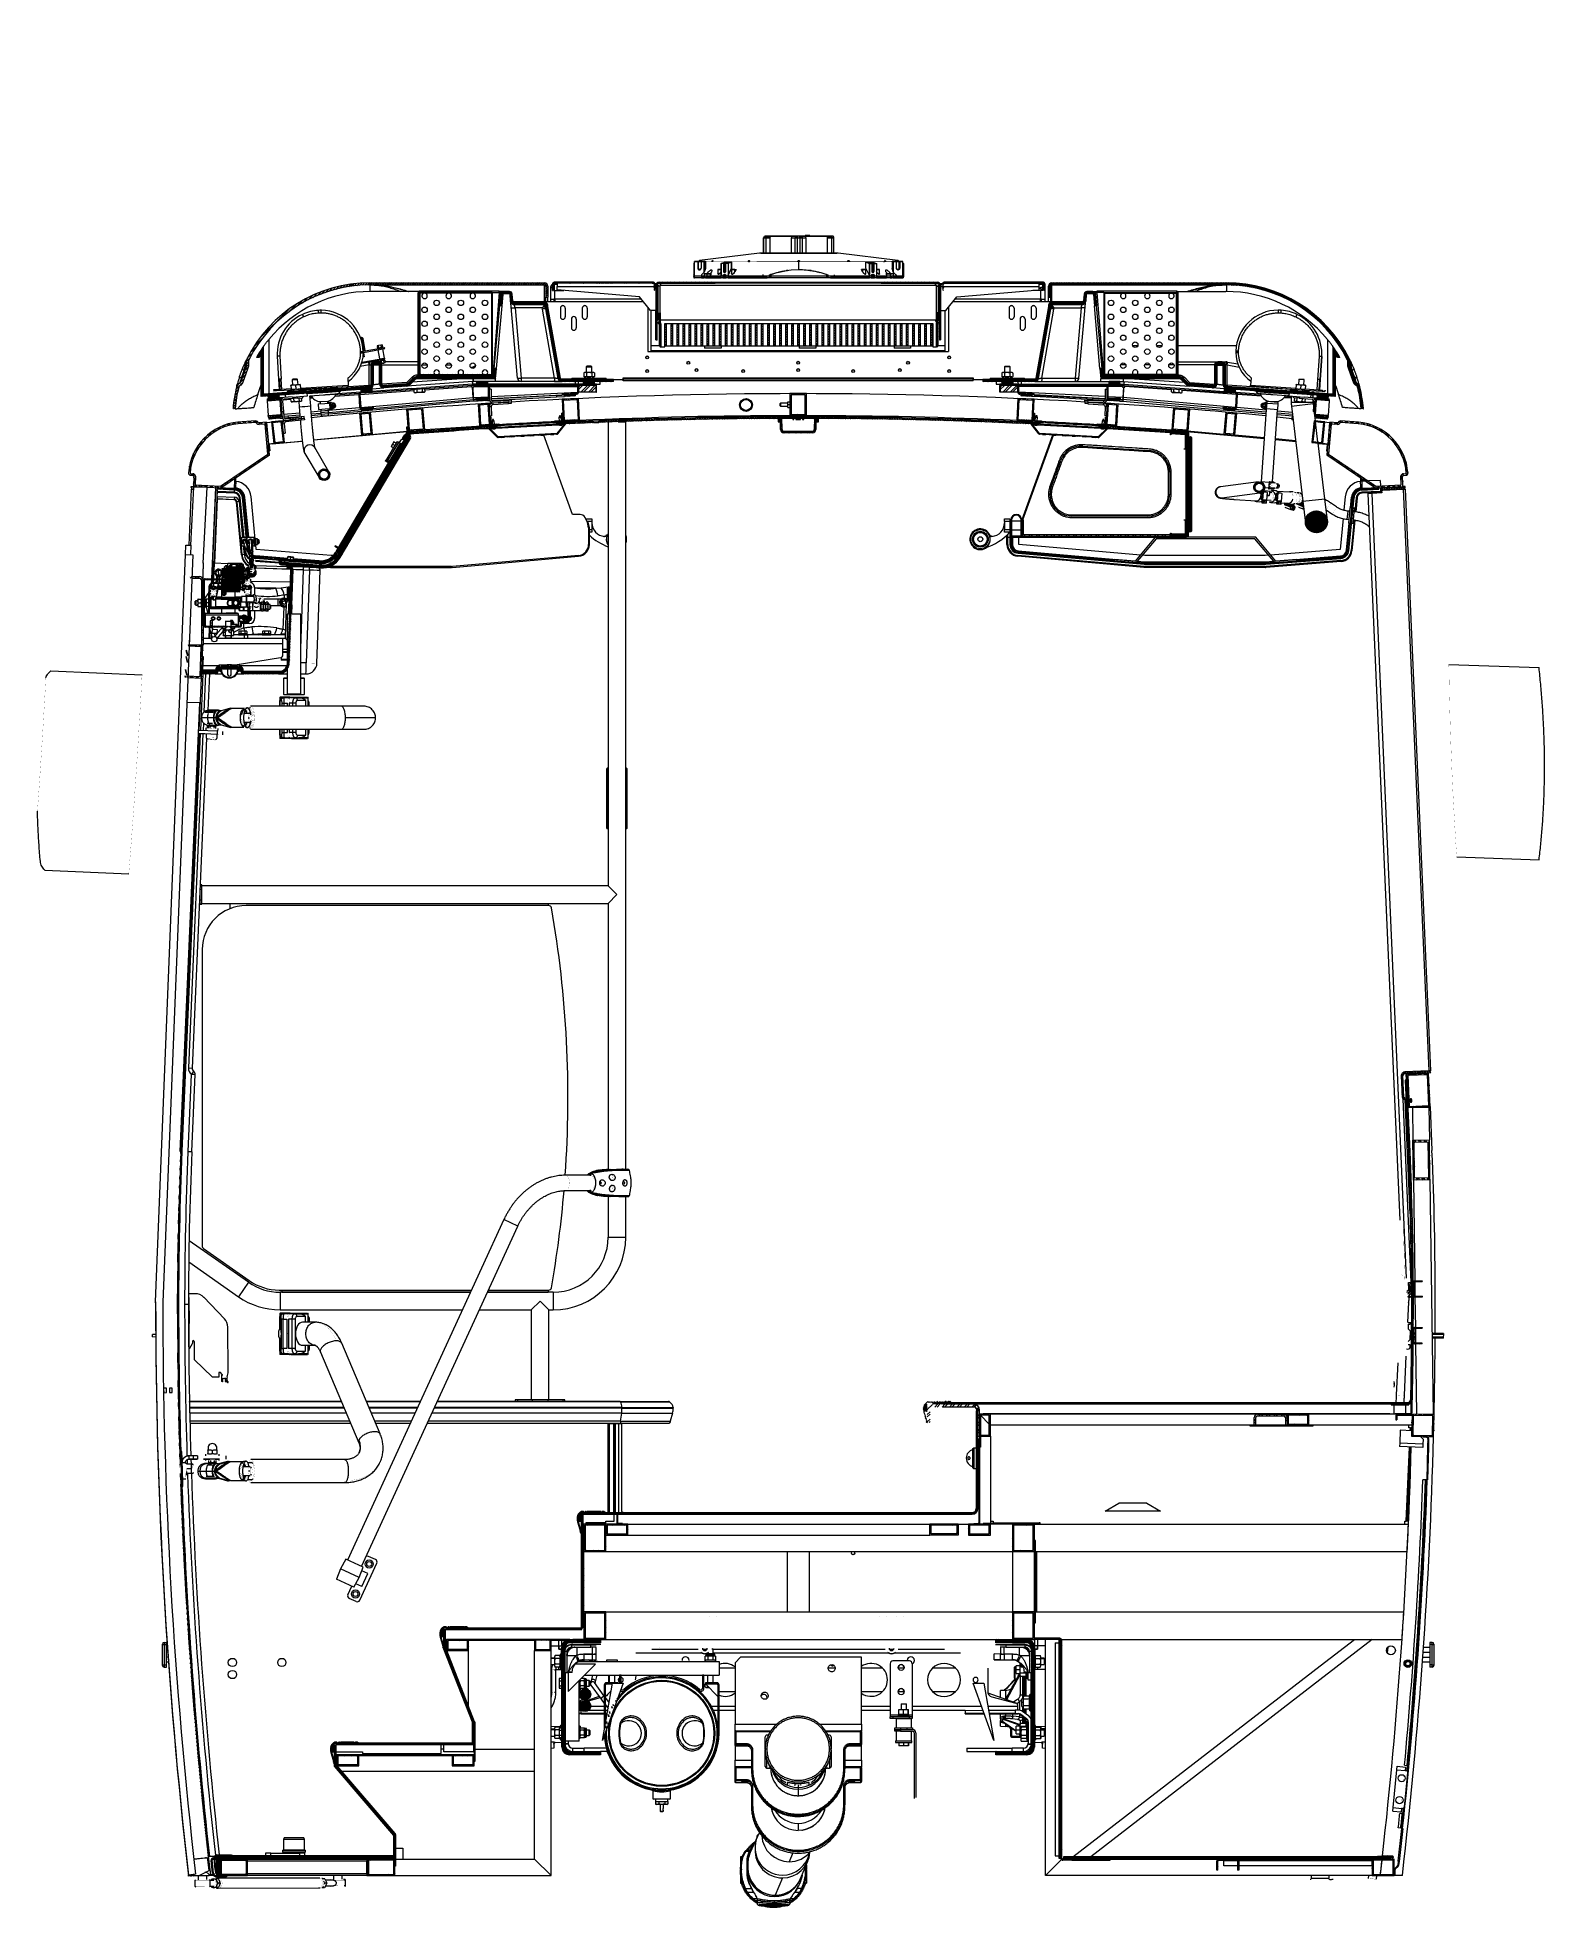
# Model space of a CAD drawing. Header units: millimetres. Extents: x -16985 to -606, y 2122 to 9380.
# Drawn here: x -3350 to -606, y 4700 to 8105 of the extents above; entities that cross this region are included whole.
import ezdxf

# ---------------------------------------------------------------- set-up
doc = ezdxf.new("R2010")
doc.units = ezdxf.units.MM
for name, pattern in [('K5LT32768', [0]), ('K5LT32769', [0]), ('K5LT_THIN', [0])]:
    doc.linetypes.add(name, pattern=pattern)
pattern_1 = [(45, (0, 0), (-1.122532, 1.122532), [])]
pattern_2 = [(103.31008, (0, 0), (-9.269143, -2.192854), []), (103.31008, (2.359, 3.821), (-9.269143, -2.192854), [])]
pattern_3 = [(45, (0, 0), (-2.245064, 2.245064), []), (135, (0, 0), (-2.245064, -2.245064), [])]
pattern_4 = [(45, (0, 0), (-2.245064, 2.245064), [])]
pattern_5 = [(45, (0, 0), (-6.735192, 6.735192), []), (45, (4.49, 0), (-6.735192, 6.735192), [])]

msp = doc.modelspace()

# ---------------------------------------------------------------- hatches: boundary and pattern name
h = msp.add_hatch()
h.set_pattern_fill('ANSI31_ISO', style=0, pattern_type=0)
h.set_pattern_definition(pattern_4)
h.paths.add_polyline_path([(-2990.3, 7428.7), (-2990.2, 7429.5), (-2987.7, 7449.2), (-2983.9, 7467.5), (-2982.4, 7470.1), (-2980.3, 7471.6), (-2977.6, 7473.5), (-2976.4, 7475.7), (-2966.6, 7503.2), (-2966.2, 7505.6), (-2966.2, 7514.8), (-2965.5, 7517.4), (-2956, 7534.8), (-2945.1, 7551.4), (-2932.9, 7567), (-2919.5, 7581.6), (-2905, 7595.1), (-2889.4, 7607.4), (-2872.8, 7618.4), (-2855.5, 7628), (-2837.4, 7636.1), (-2818.7, 7642.8), (-2799.6, 7648), (-2780.1, 7651.6), (-2760.4, 7653.6), (-2745.2, 7654.1), (-2427, 7654.1), (-2425.4, 7653.3), (-2425, 7652.1), (-2425, 7632.1), (-2421, 7632.1), (-2421, 7652.1), (-2421.8, 7655.1), (-2423.9, 7657.3), (-2426.9, 7658.1), (-2427, 7658.1), (-2745.2, 7658.1), (-2765.1, 7657.3), (-2785, 7654.9), (-2804.6, 7650.9), (-2823.8, 7645.4), (-2842.5, 7638.4), (-2860.6, 7629.8), (-2878, 7619.9), (-2894.5, 7608.6), (-2910, 7596), (-2924.5, 7582.3), (-2937.9, 7567.4), (-2950, 7551.5), (-2960.8, 7534.6), (-2969.1, 7519.2), (-2970.1, 7515.3), (-2970.2, 7514.8), (-2970.2, 7505.6), (-2970.3, 7504.6), (-2980.1, 7477), (-2981.5, 7475.4), (-2981.8, 7475.3), (-2985.1, 7473.1), (-2987.3, 7469.8), (-2987.8, 7468.4), (-2991.8, 7448.8), (-2994.2, 7429.9), (-2994.3, 7428.4)])
h = msp.add_hatch()
h.set_pattern_fill('ANSI31_ISO', style=0, pattern_type=0)
h.set_pattern_definition(pattern_4)
h.paths.add_polyline_path([(-2522.5, 7640.2), (-2655, 7640.2), (-2655, 7490.2), (-2522.5, 7490.2)])
h.paths.add_polyline_path([(-2654, 7639.2), (-2523.5, 7639.2), (-2523.5, 7491.2), (-2654, 7491.2)])
h = msp.add_hatch()
h.set_pattern_fill('ANSI31_ISO', style=0, pattern_type=0)
h.set_pattern_definition(pattern_1)
h.paths.add_polyline_path([(-2425.3, 7617.2), (-2425.3, 7613.1), (-2425.1, 7610.6), (-2402.7, 7484), (-2401.4, 7480.9), (-2398.8, 7478.8), (-2395.9, 7478.2), (-2301.3, 7478.2), (-2301.3, 7482.2), (-2395.9, 7482.2), (-2397.9, 7483), (-2398.8, 7484.7), (-2421.1, 7611.3), (-2421.3, 7613.1), (-2421.3, 7617.2), (-2422.1, 7619.9), (-2424.2, 7621.7), (-2426.3, 7622.2), (-2481.8, 7622.2), (-2483.8, 7623), (-2484.8, 7624.9), (-2484.8, 7624.9), (-2485.9, 7637.6), (-2486.9, 7640.2), (-2489.2, 7641.9), (-2490.9, 7642.2), (-2501.7, 7642.2), (-2504.4, 7641.4), (-2506.2, 7639.3), (-2506.7, 7637.6), (-2508.5, 7616.7), (-2504.5, 7616.3), (-2502.7, 7637.3), (-2502.3, 7638), (-2501.7, 7638.2), (-2490.9, 7638.2), (-2490.1, 7637.8), (-2489.9, 7637.3), (-2488.8, 7624.6), (-2487.7, 7621.4), (-2485.3, 7619.1), (-2482.1, 7618.2), (-2481.8, 7618.2), (-2426.3, 7618.2), (-2425.5, 7617.8)])
h = msp.add_hatch()
h.set_pattern_fill('ANSI31_ISO', style=0, pattern_type=0)
h.set_pattern_definition(pattern_1)
h.paths.add_polyline_path([(-2412.8, 7644), (-2410.8, 7644), (-2410.8, 7655), (-2410.2, 7656.4), (-2408.8, 7657), (-2408.8, 7657), (-2404.8, 7657), (-2404.8, 7659), (-2408.8, 7659), (-2411.1, 7658.2), (-2412.6, 7656.2), (-2412.8, 7655)])
h = msp.add_hatch()
h.set_pattern_fill('ANSI31_ISO', style=0, pattern_type=0)
h.set_pattern_definition(pattern_1)
h.paths.add_polyline_path([(-2384.8, 7659), (-2384.8, 7657), (-2379.8, 7657), (-2379.8, 7659)])
h = msp.add_hatch()
h.set_pattern_fill('ANSI31_ISO', style=0, pattern_type=0)
h.set_pattern_definition(pattern_1)
h.paths.add_polyline_path([(-2359.8, 7659), (-2359.8, 7657), (-2354.8, 7657), (-2354.8, 7659)])
h = msp.add_hatch()
h.set_pattern_fill('ANSI31_ISO', style=0, pattern_type=0)
h.set_pattern_definition(pattern_1)
h.paths.add_polyline_path([(-2334.8, 7659), (-2334.8, 7657), (-2303.8, 7657), (-2303.8, 7659)])
h = msp.add_hatch()
h.set_pattern_fill('ANSI31_ISO', style=0, pattern_type=0)
h.set_pattern_definition(pattern_1)
h.paths.add_polyline_path([(-2283.8, 7659), (-2283.8, 7657), (-2278.8, 7657), (-2278.8, 7659)])
h = msp.add_hatch()
h.set_pattern_fill('ANSI31_ISO', style=0, pattern_type=0)
h.set_pattern_definition(pattern_1)
h.paths.add_polyline_path([(-2258.8, 7659), (-2258.8, 7657), (-2253.8, 7657), (-2253.8, 7659)])
h = msp.add_hatch()
h.set_pattern_fill('ANSI31_ISO', style=0, pattern_type=0)
h.set_pattern_definition(pattern_1)
h.paths.add_polyline_path([(-2229.8, 7657), (-2228.3, 7656.5), (-2227.8, 7655), (-2227.8, 7644), (-2225.8, 7644), (-2225.8, 7655), (-2226.5, 7657.4), (-2228.6, 7658.9), (-2229.8, 7659), (-2233.8, 7659), (-2233.8, 7657)])
h = msp.add_hatch()
h.set_pattern_fill('ANSI31_ISO', style=0, pattern_type=0)
h.set_pattern_definition(pattern_1)
h.paths.add_polyline_path([(-2224.3, 7554.1), (-2222.3, 7554.1), (-2222.3, 7653.1), (-2221.5, 7655.4), (-2219.5, 7656.9), (-2218.3, 7657.1), (-2116.6, 7657.1), (-2116.6, 7659.1), (-2218.3, 7659.1), (-2221.3, 7658.3), (-2223.5, 7656.1), (-2224.3, 7653.2), (-2224.3, 7653.1)])
h = msp.add_hatch()
h.set_pattern_fill('ANSI31_ISO', style=0, pattern_type=0)
h.set_pattern_definition(pattern_1)
h.paths.add_polyline_path([(-1712.3, 7657.1), (-1709.9, 7656.3), (-1708.5, 7654.3), (-1708.3, 7653.1), (-1708.3, 7554.1), (-1706.3, 7554.1), (-1706.3, 7653.1), (-1707.1, 7656), (-1709.2, 7658.2), (-1712.2, 7659.1), (-1712.3, 7659.1), (-1814, 7659.1), (-1814, 7657.1)])
h = msp.add_hatch()
h.set_pattern_fill('ANSI31_ISO', style=0, pattern_type=0)
h.set_pattern_definition(pattern_1)
h.paths.add_polyline_path([(-1700.8, 7644.1), (-1700.8, 7655.1), (-1700.2, 7656.5), (-1698.8, 7657.1), (-1698.8, 7657.1), (-1694.8, 7657.1), (-1694.8, 7659.1), (-1698.8, 7659.1), (-1701.1, 7658.3), (-1702.6, 7656.3), (-1702.8, 7655.1), (-1702.8, 7644.1)])
h = msp.add_hatch()
h.set_pattern_fill('ANSI31_ISO', style=0, pattern_type=0)
h.set_pattern_definition(pattern_1)
h.paths.add_polyline_path([(-1674.8, 7657.1), (-1669.8, 7657.1), (-1669.8, 7659.1), (-1674.8, 7659.1)])
h = msp.add_hatch()
h.set_pattern_fill('ANSI31_ISO', style=0, pattern_type=0)
h.set_pattern_definition(pattern_1)
h.paths.add_polyline_path([(-1649.8, 7657.1), (-1644.8, 7657.1), (-1644.8, 7659.1), (-1649.8, 7659.1)])
h = msp.add_hatch()
h.set_pattern_fill('ANSI31_ISO', style=0, pattern_type=0)
h.set_pattern_definition(pattern_1)
h.paths.add_polyline_path([(-1505.3, 7613.1), (-1505.3, 7617.2), (-1504.9, 7618), (-1504.3, 7618.2), (-1448.8, 7618.2), (-1445.6, 7619), (-1443.1, 7621.2), (-1441.9, 7624.3), (-1441.8, 7624.6), (-1440.7, 7637.3), (-1440.3, 7638), (-1439.7, 7638.2), (-1428.9, 7638.2), (-1428.1, 7637.8), (-1427.9, 7637.3), (-1426, 7616.3), (-1422.1, 7616.7), (-1423.9, 7637.6), (-1424.9, 7640.2), (-1427.2, 7641.9), (-1428.9, 7642.2), (-1439.7, 7642.2), (-1442.4, 7641.4), (-1444.2, 7639.3), (-1444.7, 7637.6), (-1445.8, 7624.9), (-1446.7, 7623), (-1448.7, 7622.2), (-1448.8, 7622.2), (-1504.3, 7622.2), (-1507, 7621.4), (-1508.8, 7619.3), (-1509.3, 7617.2), (-1509.3, 7613.1), (-1509.4, 7611.3), (-1531.8, 7484.7), (-1532.9, 7482.8), (-1534.7, 7482.2), (-1629.3, 7482.2), (-1629.3, 7478.2), (-1534.7, 7478.2), (-1531.5, 7479), (-1529, 7481.2), (-1527.8, 7484), (-1505.5, 7610.6)])
h = msp.add_hatch()
h.set_pattern_fill('ANSI31_ISO', style=0, pattern_type=0)
h.set_pattern_definition(pattern_1)
h.paths.add_polyline_path([(-1624.8, 7657.1), (-1593.8, 7657.1), (-1593.8, 7659.1), (-1624.8, 7659.1)])
h = msp.add_hatch()
h.set_pattern_fill('ANSI31_ISO', style=0, pattern_type=0)
h.set_pattern_definition(pattern_1)
h.paths.add_polyline_path([(-1573.8, 7657.1), (-1568.8, 7657.1), (-1568.8, 7659.1), (-1573.8, 7659.1)])
h = msp.add_hatch()
h.set_pattern_fill('ANSI31_ISO', style=0, pattern_type=0)
h.set_pattern_definition(pattern_1)
h.paths.add_polyline_path([(-1548.8, 7657.1), (-1543.8, 7657.1), (-1543.8, 7659.1), (-1548.8, 7659.1)])
h = msp.add_hatch()
h.set_pattern_fill('ANSI31_ISO', style=0, pattern_type=0)
h.set_pattern_definition(pattern_1)
h.paths.add_polyline_path([(-1517.8, 7655.1), (-1517.8, 7644.1), (-1515.8, 7644.1), (-1515.8, 7655.1), (-1516.5, 7657.5), (-1518.6, 7658.9), (-1519.8, 7659.1), (-1523.8, 7659.1), (-1523.8, 7657.1), (-1519.8, 7657.1), (-1518.3, 7656.5)])
h = msp.add_hatch()
h.set_pattern_fill('ANSI31_ISO', style=0, pattern_type=0)
h.set_pattern_definition(pattern_1)
h.paths.add_polyline_path([(-950.3, 7471.6), (-947.8, 7469.7), (-946.7, 7467.5), (-942.7, 7448), (-940.4, 7429.5), (-940.3, 7428.7), (-936.2, 7428.4), (-936.4, 7429.9), (-938.9, 7449.7), (-942.8, 7468.4), (-944.5, 7472), (-947.5, 7474.7), (-948.8, 7475.3), (-950.3, 7476.7), (-950.5, 7477), (-960.2, 7504.6), (-960.4, 7505.6), (-960.4, 7514.8), (-961.2, 7518.7), (-961.5, 7519.2), (-971.1, 7536.7), (-982, 7553.5), (-994.3, 7569.2), (-1007.8, 7584), (-1022.4, 7597.6), (-1038.1, 7610.1), (-1054.7, 7621.2), (-1072.1, 7631), (-1090.3, 7639.3), (-1109.1, 7646.2), (-1128.4, 7651.5), (-1148, 7655.3), (-1167.9, 7657.5), (-1185.4, 7658.1), (-1503.6, 7658.1), (-1506.6, 7657.3), (-1508.8, 7655.2), (-1509.6, 7652.2), (-1509.6, 7652.1), (-1509.6, 7632.1), (-1505.6, 7632.1), (-1505.6, 7652.1), (-1504.9, 7653.7), (-1503.6, 7654.1), (-1185.4, 7654.1), (-1165.6, 7653.3), (-1145.9, 7650.9), (-1126.5, 7646.9), (-1107.4, 7641.4), (-1088.9, 7634.4), (-1071, 7625.8), (-1053.8, 7615.9), (-1037.5, 7604.6), (-1022.1, 7592.1), (-1007.8, 7578.3), (-994.7, 7563.5), (-982.8, 7547.6), (-972.2, 7530.8), (-965, 7517.4), (-964.4, 7514.8), (-964.4, 7505.6), (-964, 7503.2), (-954.2, 7475.7), (-952.4, 7472.9)])
h = msp.add_hatch()
h.set_pattern_fill('ANSI31_ISO', style=0, pattern_type=0)
h.set_pattern_definition(pattern_4)
h.paths.add_polyline_path([(-1276.2, 7490.2), (-1276.2, 7640.2), (-1408.7, 7640.2), (-1408.7, 7490.2)])
h.paths.add_polyline_path([(-1407.7, 7491.2), (-1407.7, 7639.2), (-1277.2, 7639.2), (-1277.2, 7491.2)])
h = msp.add_hatch()
h.set_pattern_fill('ANSI31_ISO', style=0, pattern_type=0)
h.set_pattern_definition(pattern_4)
h.paths.add_polyline_path([(-2217.8, 7543.1), (-2215.8, 7543.1), (-2215.8, 7603.1), (-2217.8, 7603.1)])
h = msp.add_hatch()
h.set_pattern_fill('ANSI31_ISO', style=0, pattern_type=0)
h.set_pattern_definition(pattern_4)
h.paths.add_polyline_path([(-1710.8, 7603.2), (-1712.8, 7603.2), (-1712.8, 7543.2), (-1710.8, 7543.2)])
h = msp.add_hatch()
h.set_pattern_fill('ANSI31_ISO', style=0, pattern_type=0)
h.set_pattern_definition(pattern_4)
h.paths.add_polyline_path([(-2207.8, 7544.6), (-2207.2, 7543.4), (-2205.9, 7543.1), (-2204.9, 7544), (-2204.8, 7544.6), (-2204.8, 7581.6), (-2205.3, 7582.8), (-2206.6, 7583.1), (-2207.6, 7582.2), (-2207.8, 7581.6)])
h = msp.add_hatch()
h.set_pattern_fill('ANSI31_ISO', style=0, pattern_type=0)
h.set_pattern_definition(pattern_4)
h.paths.add_polyline_path([(-2196.8, 7544.6), (-2196.2, 7543.4), (-2194.9, 7543.1), (-2193.9, 7544), (-2193.8, 7544.6), (-2193.8, 7581.6), (-2194.3, 7582.8), (-2195.6, 7583.1), (-2196.6, 7582.2), (-2196.8, 7581.6)])
h = msp.add_hatch()
h.set_pattern_fill('ANSI31_ISO', style=0, pattern_type=0)
h.set_pattern_definition(pattern_4)
h.paths.add_polyline_path([(-2185.8, 7544.6), (-2185.2, 7543.4), (-2183.9, 7543.1), (-2182.9, 7544), (-2182.8, 7544.6), (-2182.8, 7581.6), (-2183.3, 7582.8), (-2184.6, 7583.1), (-2185.6, 7582.2), (-2185.8, 7581.6)])
h = msp.add_hatch()
h.set_pattern_fill('ANSI31_ISO', style=0, pattern_type=0)
h.set_pattern_definition(pattern_4)
h.paths.add_polyline_path([(-2174.8, 7544.6), (-2174.2, 7543.4), (-2172.9, 7543.1), (-2171.9, 7544), (-2171.8, 7544.6), (-2171.8, 7581.6), (-2172.3, 7582.8), (-2173.6, 7583.1), (-2174.6, 7582.2), (-2174.8, 7581.6)])
h = msp.add_hatch()
h.set_pattern_fill('ANSI31_ISO', style=0, pattern_type=0)
h.set_pattern_definition(pattern_4)
h.paths.add_polyline_path([(-2163.8, 7544.6), (-2163.2, 7543.4), (-2161.9, 7543.2), (-2160.9, 7544), (-2160.8, 7544.6), (-2160.8, 7581.6), (-2161.3, 7582.8), (-2162.6, 7583.1), (-2163.6, 7582.2), (-2163.8, 7581.6)])
h = msp.add_hatch()
h.set_pattern_fill('ANSI31_ISO', style=0, pattern_type=0)
h.set_pattern_definition(pattern_4)
h.paths.add_polyline_path([(-2152.8, 7544.6), (-2152.2, 7543.4), (-2150.9, 7543.2), (-2149.9, 7544), (-2149.8, 7544.6), (-2149.8, 7581.6), (-2150.3, 7582.8), (-2151.6, 7583.1), (-2152.6, 7582.2), (-2152.8, 7581.6)])
h = msp.add_hatch()
h.set_pattern_fill('ANSI31_ISO', style=0, pattern_type=0)
h.set_pattern_definition(pattern_4)
h.paths.add_polyline_path([(-2141.8, 7544.6), (-2141.2, 7543.4), (-2139.9, 7543.2), (-2138.9, 7544), (-2138.8, 7544.6), (-2138.8, 7581.6), (-2139.3, 7582.8), (-2140.6, 7583.1), (-2141.6, 7582.2), (-2141.8, 7581.6)])
h = msp.add_hatch()
h.set_pattern_fill('ANSI31_ISO', style=0, pattern_type=0)
h.set_pattern_definition(pattern_4)
h.paths.add_polyline_path([(-2130.8, 7544.6), (-2130.2, 7543.4), (-2128.9, 7543.2), (-2127.9, 7544), (-2127.8, 7544.6), (-2127.8, 7581.6), (-2128.3, 7582.8), (-2129.6, 7583.1), (-2130.6, 7582.2), (-2130.8, 7581.6)])
h = msp.add_hatch()
h.set_pattern_fill('ANSI31_ISO', style=0, pattern_type=0)
h.set_pattern_definition(pattern_4)
h.paths.add_polyline_path([(-2119.8, 7544.6), (-2119.2, 7543.4), (-2117.9, 7543.2), (-2116.9, 7544), (-2116.8, 7544.6), (-2116.8, 7581.6), (-2117.3, 7582.8), (-2118.6, 7583.1), (-2119.6, 7582.2), (-2119.8, 7581.6)])
h = msp.add_hatch()
h.set_pattern_fill('ANSI31_ISO', style=0, pattern_type=0)
h.set_pattern_definition(pattern_4)
h.paths.add_polyline_path([(-2108.8, 7544.6), (-2108.2, 7543.4), (-2106.9, 7543.2), (-2105.9, 7544), (-2105.8, 7544.6), (-2105.8, 7581.6), (-2106.3, 7582.8), (-2107.6, 7583.1), (-2108.6, 7582.2), (-2108.8, 7581.6)])
h = msp.add_hatch()
h.set_pattern_fill('ANSI31_ISO', style=0, pattern_type=0)
h.set_pattern_definition(pattern_4)
h.paths.add_polyline_path([(-2097.8, 7544.6), (-2097.2, 7543.4), (-2095.9, 7543.2), (-2094.9, 7544), (-2094.8, 7544.6), (-2094.8, 7581.6), (-2095.3, 7582.8), (-2096.6, 7583.1), (-2097.6, 7582.3), (-2097.8, 7581.6)])
h = msp.add_hatch()
h.set_pattern_fill('ANSI31_ISO', style=0, pattern_type=0)
h.set_pattern_definition(pattern_4)
h.paths.add_polyline_path([(-2086.8, 7544.6), (-2086.2, 7543.4), (-2084.9, 7543.2), (-2083.9, 7544), (-2083.8, 7544.6), (-2083.8, 7581.6), (-2084.3, 7582.8), (-2085.6, 7583.1), (-2086.6, 7582.3), (-2086.8, 7581.6)])
h = msp.add_hatch()
h.set_pattern_fill('ANSI31_ISO', style=0, pattern_type=0)
h.set_pattern_definition(pattern_4)
h.paths.add_polyline_path([(-2075.8, 7544.6), (-2075.2, 7543.4), (-2073.9, 7543.2), (-2072.9, 7544), (-2072.8, 7544.6), (-2072.8, 7581.6), (-2073.3, 7582.8), (-2074.6, 7583.1), (-2075.6, 7582.3), (-2075.8, 7581.6)])
h = msp.add_hatch()
h.set_pattern_fill('ANSI31_ISO', style=0, pattern_type=0)
h.set_pattern_definition(pattern_4)
h.paths.add_polyline_path([(-2064.8, 7544.6), (-2064.2, 7543.4), (-2062.9, 7543.2), (-2061.9, 7544), (-2061.8, 7544.6), (-2061.8, 7581.6), (-2062.3, 7582.8), (-2063.6, 7583.1), (-2064.6, 7582.3), (-2064.8, 7581.6)])
h = msp.add_hatch()
h.set_pattern_fill('ANSI31_ISO', style=0, pattern_type=0)
h.set_pattern_definition(pattern_4)
h.paths.add_polyline_path([(-2053.8, 7544.6), (-2053.2, 7543.4), (-2051.9, 7543.2), (-2050.9, 7544), (-2050.8, 7544.6), (-2050.8, 7581.6), (-2051.3, 7582.8), (-2052.6, 7583.1), (-2053.6, 7582.3), (-2053.8, 7581.6)])
h = msp.add_hatch()
h.set_pattern_fill('ANSI31_ISO', style=0, pattern_type=0)
h.set_pattern_definition(pattern_4)
h.paths.add_polyline_path([(-2042.8, 7544.6), (-2042.2, 7543.4), (-2040.9, 7543.2), (-2039.9, 7544), (-2039.8, 7544.6), (-2039.8, 7581.6), (-2040.3, 7582.8), (-2041.6, 7583.1), (-2042.6, 7582.3), (-2042.8, 7581.6)])
h = msp.add_hatch()
h.set_pattern_fill('ANSI31_ISO', style=0, pattern_type=0)
h.set_pattern_definition(pattern_4)
h.paths.add_polyline_path([(-2031.8, 7544.6), (-2031.2, 7543.4), (-2029.9, 7543.2), (-2028.9, 7544), (-2028.8, 7544.6), (-2028.8, 7581.6), (-2029.3, 7582.8), (-2030.6, 7583.1), (-2031.6, 7582.3), (-2031.8, 7581.6)])
h = msp.add_hatch()
h.set_pattern_fill('ANSI31_ISO', style=0, pattern_type=0)
h.set_pattern_definition(pattern_4)
h.paths.add_polyline_path([(-2020.8, 7544.6), (-2020.2, 7543.4), (-2018.9, 7543.2), (-2017.9, 7544), (-2017.8, 7544.6), (-2017.8, 7581.6), (-2018.3, 7582.8), (-2019.6, 7583.1), (-2020.6, 7582.3), (-2020.8, 7581.6)])
h = msp.add_hatch()
h.set_pattern_fill('ANSI31_ISO', style=0, pattern_type=0)
h.set_pattern_definition(pattern_4)
h.paths.add_polyline_path([(-2009.8, 7544.6), (-2009.2, 7543.4), (-2007.9, 7543.2), (-2006.9, 7544), (-2006.8, 7544.6), (-2006.8, 7581.6), (-2007.3, 7582.8), (-2008.6, 7583.1), (-2009.6, 7582.3), (-2009.8, 7581.6)])
h = msp.add_hatch()
h.set_pattern_fill('ANSI31_ISO', style=0, pattern_type=0)
h.set_pattern_definition(pattern_4)
h.paths.add_polyline_path([(-1998.8, 7544.6), (-1998.2, 7543.5), (-1996.9, 7543.2), (-1995.9, 7544), (-1995.8, 7544.6), (-1995.8, 7581.6), (-1996.3, 7582.8), (-1997.6, 7583.1), (-1998.6, 7582.3), (-1998.8, 7581.6)])
h = msp.add_hatch()
h.set_pattern_fill('ANSI31_ISO', style=0, pattern_type=0)
h.set_pattern_definition(pattern_4)
h.paths.add_polyline_path([(-1987.8, 7544.6), (-1987.2, 7543.5), (-1985.9, 7543.2), (-1984.9, 7544), (-1984.8, 7544.6), (-1984.8, 7581.6), (-1985.3, 7582.8), (-1986.6, 7583.1), (-1987.6, 7582.3), (-1987.8, 7581.6)])
h = msp.add_hatch()
h.set_pattern_fill('ANSI31_ISO', style=0, pattern_type=0)
h.set_pattern_definition(pattern_4)
h.paths.add_polyline_path([(-1976.8, 7544.6), (-1976.2, 7543.5), (-1974.9, 7543.2), (-1973.9, 7544), (-1973.8, 7544.6), (-1973.8, 7581.6), (-1974.3, 7582.8), (-1975.6, 7583.1), (-1976.6, 7582.3), (-1976.8, 7581.6)])
h = msp.add_hatch()
h.set_pattern_fill('ANSI31_ISO', style=0, pattern_type=0)
h.set_pattern_definition(pattern_4)
h.paths.add_polyline_path([(-1965.8, 7544.6), (-1965.2, 7543.5), (-1963.9, 7543.2), (-1962.9, 7544), (-1962.8, 7544.6), (-1962.8, 7581.6), (-1963.3, 7582.8), (-1964.6, 7583.1), (-1965.6, 7582.3), (-1965.8, 7581.6)])
h = msp.add_hatch()
h.set_pattern_fill('ANSI31_ISO', style=0, pattern_type=0)
h.set_pattern_definition(pattern_4)
h.paths.add_polyline_path([(-1954.8, 7544.6), (-1954.2, 7543.5), (-1952.9, 7543.2), (-1951.9, 7544), (-1951.8, 7544.6), (-1951.8, 7581.6), (-1952.3, 7582.8), (-1953.6, 7583.1), (-1954.6, 7582.3), (-1954.8, 7581.6)])
h = msp.add_hatch()
h.set_pattern_fill('ANSI31_ISO', style=0, pattern_type=0)
h.set_pattern_definition(pattern_4)
h.paths.add_polyline_path([(-1943.8, 7544.6), (-1943.2, 7543.5), (-1941.9, 7543.2), (-1940.9, 7544), (-1940.8, 7544.6), (-1940.8, 7581.6), (-1941.3, 7582.8), (-1942.6, 7583.1), (-1943.6, 7582.3), (-1943.8, 7581.6)])
h = msp.add_hatch()
h.set_pattern_fill('ANSI31_ISO', style=0, pattern_type=0)
h.set_pattern_definition(pattern_4)
h.paths.add_polyline_path([(-1932.8, 7544.6), (-1932.2, 7543.5), (-1930.9, 7543.2), (-1929.9, 7544), (-1929.8, 7544.6), (-1929.8, 7581.6), (-1930.3, 7582.8), (-1931.6, 7583.1), (-1932.6, 7582.3), (-1932.8, 7581.6)])
h = msp.add_hatch()
h.set_pattern_fill('ANSI31_ISO', style=0, pattern_type=0)
h.set_pattern_definition(pattern_4)
h.paths.add_polyline_path([(-1921.8, 7544.6), (-1921.2, 7543.5), (-1919.9, 7543.2), (-1918.9, 7544), (-1918.8, 7544.6), (-1918.8, 7581.6), (-1919.3, 7582.8), (-1920.6, 7583.1), (-1921.6, 7582.3), (-1921.8, 7581.6)])
h = msp.add_hatch()
h.set_pattern_fill('ANSI31_ISO', style=0, pattern_type=0)
h.set_pattern_definition(pattern_4)
h.paths.add_polyline_path([(-1910.8, 7544.6), (-1910.2, 7543.5), (-1908.9, 7543.2), (-1907.9, 7544), (-1907.8, 7544.6), (-1907.8, 7581.6), (-1908.3, 7582.8), (-1909.6, 7583.1), (-1910.6, 7582.3), (-1910.8, 7581.6)])
h = msp.add_hatch()
h.set_pattern_fill('ANSI31_ISO', style=0, pattern_type=0)
h.set_pattern_definition(pattern_4)
h.paths.add_polyline_path([(-1899.8, 7544.6), (-1899.2, 7543.5), (-1897.9, 7543.2), (-1896.9, 7544), (-1896.8, 7544.6), (-1896.8, 7581.6), (-1897.3, 7582.8), (-1898.6, 7583.1), (-1899.6, 7582.3), (-1899.8, 7581.6)])
h = msp.add_hatch()
h.set_pattern_fill('ANSI31_ISO', style=0, pattern_type=0)
h.set_pattern_definition(pattern_4)
h.paths.add_polyline_path([(-1888.8, 7544.6), (-1888.2, 7543.5), (-1886.9, 7543.2), (-1885.9, 7544), (-1885.8, 7544.6), (-1885.8, 7581.6), (-1886.3, 7582.8), (-1887.6, 7583.1), (-1888.6, 7582.3), (-1888.8, 7581.6)])
h = msp.add_hatch()
h.set_pattern_fill('ANSI31_ISO', style=0, pattern_type=0)
h.set_pattern_definition(pattern_4)
h.paths.add_polyline_path([(-1877.8, 7544.6), (-1877.2, 7543.5), (-1875.9, 7543.2), (-1874.9, 7544), (-1874.8, 7544.6), (-1874.8, 7581.6), (-1875.3, 7582.8), (-1876.6, 7583.1), (-1877.6, 7582.3), (-1877.8, 7581.6)])
h = msp.add_hatch()
h.set_pattern_fill('ANSI31_ISO', style=0, pattern_type=0)
h.set_pattern_definition(pattern_4)
h.paths.add_polyline_path([(-1866.8, 7544.6), (-1866.2, 7543.5), (-1864.9, 7543.2), (-1863.9, 7544), (-1863.8, 7544.6), (-1863.8, 7581.6), (-1864.3, 7582.8), (-1865.6, 7583.1), (-1866.6, 7582.3), (-1866.8, 7581.6)])
h = msp.add_hatch()
h.set_pattern_fill('ANSI31_ISO', style=0, pattern_type=0)
h.set_pattern_definition(pattern_4)
h.paths.add_polyline_path([(-1855.8, 7544.6), (-1855.2, 7543.5), (-1853.9, 7543.2), (-1852.9, 7544), (-1852.8, 7544.6), (-1852.8, 7581.6), (-1853.3, 7582.8), (-1854.6, 7583.1), (-1855.6, 7582.3), (-1855.8, 7581.6)])
h = msp.add_hatch()
h.set_pattern_fill('ANSI31_ISO', style=0, pattern_type=0)
h.set_pattern_definition(pattern_4)
h.paths.add_polyline_path([(-1844.8, 7544.6), (-1844.2, 7543.5), (-1842.9, 7543.2), (-1841.9, 7544), (-1841.8, 7544.6), (-1841.8, 7581.6), (-1842.3, 7582.8), (-1843.6, 7583.1), (-1844.6, 7582.3), (-1844.8, 7581.6)])
h = msp.add_hatch()
h.set_pattern_fill('ANSI31_ISO', style=0, pattern_type=0)
h.set_pattern_definition(pattern_4)
h.paths.add_polyline_path([(-1833.8, 7544.6), (-1833.2, 7543.5), (-1831.9, 7543.2), (-1830.9, 7544), (-1830.8, 7544.6), (-1830.8, 7581.6), (-1831.3, 7582.8), (-1832.6, 7583.1), (-1833.6, 7582.3), (-1833.8, 7581.6)])
h = msp.add_hatch()
h.set_pattern_fill('ANSI31_ISO', style=0, pattern_type=0)
h.set_pattern_definition(pattern_4)
h.paths.add_polyline_path([(-1822.8, 7544.6), (-1822.2, 7543.5), (-1820.9, 7543.2), (-1819.9, 7544), (-1819.8, 7544.6), (-1819.8, 7581.6), (-1820.3, 7582.8), (-1821.6, 7583.1), (-1822.6, 7582.3), (-1822.8, 7581.6)])
h = msp.add_hatch()
h.set_pattern_fill('ANSI31_ISO', style=0, pattern_type=0)
h.set_pattern_definition(pattern_4)
h.paths.add_polyline_path([(-1811.8, 7544.6), (-1811.2, 7543.5), (-1809.9, 7543.2), (-1808.9, 7544), (-1808.8, 7544.6), (-1808.8, 7581.6), (-1809.3, 7582.8), (-1810.6, 7583.1), (-1811.6, 7582.3), (-1811.8, 7581.6)])
h = msp.add_hatch()
h.set_pattern_fill('ANSI31_ISO', style=0, pattern_type=0)
h.set_pattern_definition(pattern_4)
h.paths.add_polyline_path([(-1800.8, 7544.6), (-1800.2, 7543.5), (-1798.9, 7543.2), (-1797.9, 7544), (-1797.8, 7544.6), (-1797.8, 7581.6), (-1798.3, 7582.8), (-1799.6, 7583.1), (-1800.6, 7582.3), (-1800.8, 7581.6)])
h = msp.add_hatch()
h.set_pattern_fill('ANSI31_ISO', style=0, pattern_type=0)
h.set_pattern_definition(pattern_4)
h.paths.add_polyline_path([(-1789.8, 7544.6), (-1789.2, 7543.5), (-1787.9, 7543.2), (-1786.9, 7544), (-1786.8, 7544.6), (-1786.8, 7581.6), (-1787.3, 7582.8), (-1788.6, 7583.1), (-1789.6, 7582.3), (-1789.8, 7581.6)])
h = msp.add_hatch()
h.set_pattern_fill('ANSI31_ISO', style=0, pattern_type=0)
h.set_pattern_definition(pattern_4)
h.paths.add_polyline_path([(-1778.8, 7544.6), (-1778.2, 7543.5), (-1776.9, 7543.2), (-1775.9, 7544), (-1775.8, 7544.6), (-1775.8, 7581.6), (-1776.3, 7582.8), (-1777.6, 7583.1), (-1778.6, 7582.3), (-1778.8, 7581.6)])
h = msp.add_hatch()
h.set_pattern_fill('ANSI31_ISO', style=0, pattern_type=0)
h.set_pattern_definition(pattern_4)
h.paths.add_polyline_path([(-1767.8, 7544.6), (-1767.2, 7543.5), (-1765.9, 7543.2), (-1764.9, 7544), (-1764.8, 7544.6), (-1764.8, 7581.6), (-1765.3, 7582.8), (-1766.6, 7583.1), (-1767.6, 7582.3), (-1767.8, 7581.6)])
h = msp.add_hatch()
h.set_pattern_fill('ANSI31_ISO', style=0, pattern_type=0)
h.set_pattern_definition(pattern_4)
h.paths.add_polyline_path([(-1756.8, 7544.6), (-1756.2, 7543.5), (-1754.9, 7543.2), (-1753.9, 7544), (-1753.8, 7544.6), (-1753.8, 7581.6), (-1754.3, 7582.8), (-1755.6, 7583.1), (-1756.6, 7582.3), (-1756.8, 7581.6)])
h = msp.add_hatch()
h.set_pattern_fill('ANSI31_ISO', style=0, pattern_type=0)
h.set_pattern_definition(pattern_4)
h.paths.add_polyline_path([(-1745.8, 7544.6), (-1745.2, 7543.5), (-1743.9, 7543.2), (-1742.9, 7544), (-1742.8, 7544.6), (-1742.8, 7581.6), (-1743.3, 7582.8), (-1744.6, 7583.1), (-1745.6, 7582.3), (-1745.8, 7581.6)])
h = msp.add_hatch()
h.set_pattern_fill('ANSI31_ISO', style=0, pattern_type=0)
h.set_pattern_definition(pattern_4)
h.paths.add_polyline_path([(-1734.8, 7544.6), (-1734.2, 7543.5), (-1732.9, 7543.2), (-1731.9, 7544), (-1731.8, 7544.6), (-1731.8, 7581.6), (-1732.3, 7582.8), (-1733.6, 7583.1), (-1734.6, 7582.3), (-1734.8, 7581.6)])
h = msp.add_hatch()
h.set_pattern_fill('ANSI31_ISO', style=0, pattern_type=0)
h.set_pattern_definition(pattern_4)
h.paths.add_polyline_path([(-1723.8, 7544.6), (-1723.2, 7543.5), (-1721.9, 7543.2), (-1720.9, 7544), (-1720.8, 7544.6), (-1720.8, 7581.6), (-1721.3, 7582.8), (-1722.6, 7583.1), (-1723.6, 7582.3), (-1723.8, 7581.6)])
h = msp.add_hatch()
h.set_pattern_fill('ANSI31_ISO', style=0, pattern_type=0)
h.set_pattern_definition(pattern_1)
h.paths.add_polyline_path([(-2518.5, 7502.1), (-2519.9, 7487.2), (-2659.2, 7487.2), (-2663.1, 7486.4), (-2666.2, 7484.3), (-2675.8, 7474.6), (-2677.8, 7473.8), (-2720.1, 7470.8), (-2722.1, 7471.4), (-2723.2, 7473.3), (-2723.3, 7473.8), (-2723.3, 7508.2), (-2724.1, 7511.2), (-2726.2, 7513.3), (-2729.2, 7514.2), (-2729.3, 7514.2), (-2737.3, 7514.2), (-2740.3, 7513.4), (-2742.5, 7511.2), (-2743.3, 7508.3), (-2743.3, 7508.2), (-2743.3, 7472), (-2744.1, 7470), (-2746, 7469), (-2746.1, 7469), (-2938.8, 7455.5), (-2938.8, 7542.1), (-2949.6, 7525.7), (-2951.6, 7522.2), (-2947, 7522.2), (-2942.8, 7529.1), (-2942.8, 7451.2), (-2745.8, 7465), (-2742.6, 7466), (-2740.3, 7468.4), (-2739.3, 7471.5), (-2739.3, 7472), (-2739.3, 7508.2), (-2738.5, 7509.8), (-2737.3, 7510.2), (-2729.3, 7510.2), (-2727.7, 7509.4), (-2727.3, 7508.2), (-2727.3, 7473.8), (-2726.5, 7470.6), (-2724.3, 7468.1), (-2721.2, 7466.9), (-2719.8, 7466.8), (-2677.5, 7469.8), (-2674.3, 7470.8), (-2673, 7471.8), (-2663.4, 7481.4), (-2660.7, 7483), (-2659.2, 7483.2), (-2516.2, 7483.2), (-2514.6, 7501.8)])
h = msp.add_hatch()
h.set_pattern_fill('ANSI31_ISO', style=0, pattern_type=0)
h.set_pattern_definition(pattern_1)
h.paths.add_polyline_path([(-1264.4, 7484.3), (-1267.7, 7486.5), (-1271.4, 7487.2), (-1410.7, 7487.2), (-1412, 7502.1), (-1416, 7501.8), (-1414.4, 7483.2), (-1271.4, 7483.2), (-1268.5, 7482.4), (-1267.2, 7481.4), (-1257.6, 7471.8), (-1254.7, 7470.1), (-1253.1, 7469.8), (-1210.8, 7466.8), (-1207.5, 7467.4), (-1204.9, 7469.4), (-1203.4, 7472.4), (-1203.3, 7473.8), (-1203.3, 7508.2), (-1202.5, 7509.8), (-1201.3, 7510.2), (-1193.3, 7510.2), (-1191.7, 7509.4), (-1191.3, 7508.2), (-1191.3, 7472), (-1190.5, 7468.8), (-1188.3, 7466.3), (-1185.2, 7465), (-1184.8, 7465), (-987.8, 7451.2), (-987.8, 7529.1), (-983.6, 7522.2), (-978.9, 7522.2), (-989.4, 7538.7), (-991.8, 7542.1), (-991.8, 7455.5), (-1184.5, 7469), (-1186.5, 7469.9), (-1187.3, 7471.9), (-1187.3, 7472), (-1187.3, 7508.2), (-1188.1, 7511.2), (-1190.2, 7513.3), (-1193.2, 7514.2), (-1193.3, 7514.2), (-1201.3, 7514.2), (-1204.3, 7513.4), (-1206.5, 7511.2), (-1207.3, 7508.3), (-1207.3, 7508.2), (-1207.3, 7473.8), (-1208.1, 7471.8), (-1210, 7470.8), (-1210.5, 7470.8), (-1252.8, 7473.8), (-1254.7, 7474.6)])
h = msp.add_hatch()
h.set_pattern_fill('ANSI32_ISO', style=0, pattern_type=0)
h.set_pattern_definition(pattern_5)
h.paths.add_polyline_path([(-2738.7, 7431.5), (-2759.8, 7430), (-2761.3, 7430.6), (-2761.8, 7431.8), (-2763.4, 7454.9), (-2762.8, 7456.5), (-2761.7, 7457), (-2740.6, 7458.4), (-2740.8, 7460.4), (-2761.8, 7458.9), (-2764.1, 7458), (-2765.4, 7455.9), (-2765.4, 7454.8), (-2763.8, 7431.6), (-2762.9, 7429.4), (-2760.8, 7428.1), (-2759.6, 7428), (-2738.6, 7429.5)])
h = msp.add_hatch()
h.set_pattern_fill('ANSI31_ISO', style=0, pattern_type=0)
h.set_pattern_definition(pattern_1)
h.paths.add_polyline_path([(-2760.7, 7459), (-2740.8, 7460.4), (-2741.1, 7465.4), (-2761.1, 7464)])
h = msp.add_hatch()
h.set_pattern_fill('ANSI32_ISO', style=0, pattern_type=0)
h.set_pattern_definition(pattern_5)
h.paths.add_polyline_path([(-2552.2, 7471.2), (-2531.1, 7471.2), (-2529.6, 7470.5), (-2529.2, 7469.3), (-2529.2, 7450.1), (-2529.9, 7448.6), (-2531.1, 7448.2), (-2552.2, 7448.2), (-2552.2, 7446.2), (-2531.1, 7446.2), (-2528.8, 7447), (-2527.4, 7449), (-2527.2, 7450.1), (-2527.2, 7469.3), (-2528, 7471.6), (-2530, 7473), (-2531.1, 7473.2), (-2552.2, 7473.2)])
h = msp.add_hatch()
h.set_pattern_fill('ANSI31_ISO', style=0, pattern_type=0)
h.set_pattern_definition(pattern_1)
h.paths.add_polyline_path([(-2531.2, 7478.2), (-2551.2, 7478.2), (-2551.2, 7473.2), (-2531.2, 7473.2)])
h = msp.add_hatch()
h.set_pattern_fill('ANSI32_ISO', style=0, pattern_type=0)
h.set_pattern_definition(pattern_5)
h.paths.add_polyline_path([(-2395.1, 7453.7), (-2368.9, 7455.1), (-2366.6, 7456), (-2365.3, 7458.1), (-2365.2, 7459), (-2365.2, 7469.3), (-2364.5, 7470.8), (-2363.3, 7471.2), (-2332.2, 7471.2), (-2332.2, 7473.2), (-2363.3, 7473.2), (-2365.6, 7472.4), (-2367.1, 7470.4), (-2367.2, 7469.3), (-2367.2, 7459), (-2367.9, 7457.5), (-2369, 7457.1), (-2395.2, 7455.7)])
h = msp.add_hatch()
h.set_pattern_fill('ANSI32_ISO', style=0, pattern_type=0)
h.set_pattern_definition(pattern_5)
h.paths.add_polyline_path([(-2365.2, 7459.2), (-2333.2, 7459.2), (-2333.2, 7471.2), (-2362.2, 7471.2), (-2365.2, 7468.2)])
h = msp.add_hatch()
h.set_pattern_fill('ANSI31_ISO', style=0, pattern_type=0)
h.set_pattern_definition(pattern_1)
h.paths.add_polyline_path([(-2356.2, 7473.2), (-2336.2, 7473.2), (-2336.2, 7478.2), (-2356.2, 7478.2)])
h = msp.add_hatch()
h.set_pattern_fill('ANSI32_ISO', style=0, pattern_type=0)
h.set_pattern_definition(pattern_5)
h.paths.add_polyline_path([(-1561.7, 7455.1), (-1535.5, 7453.7), (-1535.4, 7455.7), (-1561.6, 7457.1), (-1563, 7457.9), (-1563.4, 7459), (-1563.4, 7469.3), (-1564.2, 7471.6), (-1566.2, 7473), (-1567.3, 7473.2), (-1598.4, 7473.2), (-1598.4, 7471.2), (-1567.3, 7471.2), (-1565.8, 7470.5), (-1565.4, 7469.3), (-1565.4, 7459), (-1564.6, 7456.7), (-1562.6, 7455.2)])
h = msp.add_hatch()
h.set_pattern_fill('ANSI32_ISO', style=0, pattern_type=0)
h.set_pattern_definition(pattern_5)
h.paths.add_polyline_path([(-1597.4, 7459.2), (-1565.4, 7459.2), (-1565.4, 7468.2), (-1568.4, 7471.2), (-1597.4, 7471.2)])
h = msp.add_hatch()
h.set_pattern_fill('ANSI31_ISO', style=0, pattern_type=0)
h.set_pattern_definition(pattern_1)
h.paths.add_polyline_path([(-1574.4, 7478.2), (-1594.4, 7478.2), (-1594.4, 7473.2), (-1574.4, 7473.2)])
h = msp.add_hatch()
h.set_pattern_fill('ANSI32_ISO', style=0, pattern_type=0)
h.set_pattern_definition(pattern_5)
h.paths.add_polyline_path([(-1399.5, 7471.2), (-1378.4, 7471.2), (-1378.4, 7473.2), (-1399.5, 7473.2), (-1401.8, 7472.4), (-1403.2, 7470.4), (-1403.4, 7469.3), (-1403.4, 7450.1), (-1402.6, 7447.7), (-1400.6, 7446.3), (-1399.5, 7446.2), (-1378.4, 7446.2), (-1378.4, 7448.2), (-1399.5, 7448.2), (-1401, 7448.9), (-1401.4, 7450.1), (-1401.4, 7469.3), (-1400.7, 7470.8)])
h = msp.add_hatch()
h.set_pattern_fill('ANSI31_ISO', style=0, pattern_type=0)
h.set_pattern_definition(pattern_1)
h.paths.add_polyline_path([(-1399.4, 7473.2), (-1379.4, 7473.2), (-1379.4, 7478.2), (-1399.4, 7478.2)])
h = msp.add_hatch()
h.set_pattern_fill('ANSI32_ISO', style=0, pattern_type=0)
h.set_pattern_definition(pattern_5)
h.paths.add_polyline_path([(-1170.8, 7430), (-1191.8, 7431.5), (-1192, 7429.5), (-1170.9, 7428), (-1168.5, 7428.6), (-1167, 7430.6), (-1166.8, 7431.6), (-1165.2, 7454.8), (-1165.8, 7457.2), (-1167.7, 7458.7), (-1168.8, 7458.9), (-1189.8, 7460.4), (-1190, 7458.4), (-1168.9, 7457), (-1167.5, 7456.1), (-1167.1, 7454.9), (-1168.8, 7431.8), (-1169.6, 7430.3)])
h = msp.add_hatch()
h.set_pattern_fill('ANSI31_ISO', style=0, pattern_type=0)
h.set_pattern_definition(pattern_1)
h.paths.add_polyline_path([(-1169.5, 7464), (-1189.5, 7465.4), (-1189.8, 7460.4), (-1169.9, 7459)])
h = msp.add_hatch()
h.set_pattern_fill('ANSI32_ISO', style=0, pattern_type=0)
h.set_pattern_definition(pattern_5)
h.paths.add_polyline_path([(-2929.9, 7413.1), (-2908.9, 7414.6), (-2906.6, 7415.5), (-2905.3, 7417.6), (-2905.3, 7418.7), (-2907.1, 7444.9), (-2908, 7447.2), (-2910.1, 7448.4), (-2911.2, 7448.5), (-2932.3, 7447), (-2932.2, 7445), (-2911.1, 7446.5), (-2909.6, 7445.9), (-2909.1, 7444.7), (-2907.3, 7418.6), (-2907.9, 7417.1), (-2909, 7416.6), (-2930.1, 7415.1)])
h = msp.add_hatch()
h.set_pattern_fill('ANSI31_ISO', style=0, pattern_type=0)
h.set_pattern_definition(pattern_1)
h.paths.add_polyline_path([(-2910.7, 7453.5), (-2930.7, 7452.2), (-2930.3, 7447.2), (-2910.4, 7448.6)])
h = msp.add_hatch()
h.set_pattern_fill('ANSI31_ISO', style=0, pattern_type=0)
h.set_pattern_definition(pattern_1)
h.paths.add_polyline_path([(-2759.6, 7424.5), (-2739.7, 7426.2), (-2740, 7429.2), (-2759.9, 7427.5)])
h = msp.add_hatch()
h.set_pattern_fill('ANSI32_ISO', style=0, pattern_type=0)
h.set_pattern_definition(pattern_5)
h.paths.add_polyline_path([(-2675.2, 7388), (-2645.3, 7390.3), (-2648.4, 7430.2), (-2678.3, 7427.9)])
h.paths.add_polyline_path([(-2650.2, 7428.1), (-2647.4, 7392.2), (-2673.4, 7390.2), (-2676.2, 7426.1)])
h = msp.add_hatch()
h.set_pattern_fill('ANSI31_ISO', style=0, pattern_type=0)
h.set_pattern_definition(pattern_1)
h.paths.add_polyline_path([(-2530.6, 7446.6), (-2550.6, 7445.6), (-2550.4, 7442.6), (-2530.5, 7443.6)])
h = msp.add_hatch()
h.set_pattern_fill('ANSI32_ISO', style=0, pattern_type=0)
h.set_pattern_definition(pattern_5)
h.paths.add_polyline_path([(-2527.8, 7438.6), (-2547.8, 7437.3), (-2545.3, 7397.4), (-2525.3, 7398.7)])
h.paths.add_polyline_path([(-2543.4, 7399.5), (-2545.7, 7435.4), (-2529.7, 7436.5), (-2527.4, 7400.5)])
h = msp.add_hatch()
h.set_pattern_fill('ANSI32_ISO', style=0, pattern_type=0)
h.set_pattern_definition(pattern_5)
h.paths.add_polyline_path([(-2393.3, 7406), (-2363.3, 7407.3), (-2365.1, 7447.3), (-2395.1, 7445.9)])
h.paths.add_polyline_path([(-2367, 7445.2), (-2365.4, 7409.2), (-2391.4, 7408.1), (-2393, 7444)])
h = msp.add_hatch()
h.set_pattern_fill('ANSI31_ISO', style=0, pattern_type=0)
h.set_pattern_definition(pattern_1)
h.paths.add_polyline_path([(-2390.6, 7451), (-2370.7, 7452), (-2370.8, 7455), (-2390.8, 7453.9)])
h = msp.add_hatch()
h.set_pattern_fill('ANSI32_ISO', style=0, pattern_type=0)
h.set_pattern_definition(pattern_5)
h.paths.add_polyline_path([(-1980.3, 7416.2), (-1950.3, 7416.2), (-1950.3, 7456.2), (-1980.3, 7456.2)])
h.paths.add_polyline_path([(-1952.3, 7454.2), (-1952.3, 7418.2), (-1978.3, 7418.2), (-1978.3, 7454.2)])
h = msp.add_hatch()
h.set_pattern_fill('ANSI32_ISO', style=0, pattern_type=0)
h.set_pattern_definition(pattern_5)
h.paths.add_polyline_path([(-1535.5, 7445.9), (-1565.4, 7447.3), (-1567.3, 7407.3), (-1537.3, 7406)])
h.paths.add_polyline_path([(-1565.2, 7409.2), (-1563.5, 7445.2), (-1537.6, 7444), (-1539.2, 7408.1)])
h = msp.add_hatch()
h.set_pattern_fill('ANSI31_ISO', style=0, pattern_type=0)
h.set_pattern_definition(pattern_1)
h.paths.add_polyline_path([(-1539.8, 7453.9), (-1559.8, 7455), (-1559.9, 7452), (-1539.9, 7451)])
h = msp.add_hatch()
h.set_pattern_fill('ANSI32_ISO', style=0, pattern_type=0)
h.set_pattern_definition(pattern_5)
h.paths.add_polyline_path([(-1405.3, 7398.7), (-1385.3, 7397.4), (-1382.8, 7437.3), (-1402.7, 7438.6)])
h.paths.add_polyline_path([(-1384.9, 7435.4), (-1387.2, 7399.5), (-1403.2, 7400.5), (-1400.9, 7436.5)])
h = msp.add_hatch()
h.set_pattern_fill('ANSI31_ISO', style=0, pattern_type=0)
h.set_pattern_definition(pattern_1)
h.paths.add_polyline_path([(-1400.1, 7443.6), (-1380.2, 7442.6), (-1380, 7445.6), (-1400, 7446.6)])
h = msp.add_hatch()
h.set_pattern_fill('ANSI32_ISO', style=0, pattern_type=0)
h.set_pattern_definition(pattern_5)
h.paths.add_polyline_path([(-1252.3, 7427.9), (-1282.2, 7430.2), (-1285.3, 7390.3), (-1255.4, 7388)])
h.paths.add_polyline_path([(-1283.1, 7392.2), (-1280.4, 7428.1), (-1254.4, 7426.1), (-1257.2, 7390.2)])
h = msp.add_hatch()
h.set_pattern_fill('ANSI31_ISO', style=0, pattern_type=0)
h.set_pattern_definition(pattern_1)
h.paths.add_polyline_path([(-1170.7, 7427.5), (-1190.6, 7429.2), (-1190.9, 7426.2), (-1170.9, 7424.5)])
h = msp.add_hatch()
h.set_pattern_fill('ANSI32_ISO', style=0, pattern_type=0)
h.set_pattern_definition(pattern_5)
h.paths.add_polyline_path([(-1021.7, 7414.6), (-1000.7, 7413.1), (-1000.5, 7415.1), (-1021.6, 7416.6), (-1023, 7417.4), (-1023.3, 7418.6), (-1021.5, 7444.7), (-1020.7, 7446.2), (-1019.5, 7446.5), (-998.4, 7445), (-998.3, 7447), (-1019.3, 7448.5), (-1021.7, 7447.9), (-1023.3, 7446), (-1023.5, 7444.9), (-1025.3, 7418.7), (-1024.7, 7416.4), (-1022.8, 7414.8)])
h = msp.add_hatch()
h.set_pattern_fill('ANSI31_ISO', style=0, pattern_type=0)
h.set_pattern_definition(pattern_1)
h.paths.add_polyline_path([(-1020.2, 7448.6), (-1000.3, 7447.2), (-999.9, 7452.2), (-1019.9, 7453.5)])
h = msp.add_hatch()
h.set_pattern_fill('ANSI32_ISO', angle=58.3101, style=0, pattern_type=0)
h.set_pattern_definition(pattern_2)
h.paths.add_polyline_path([(-3071.5, 7307.6), (-3067.6, 7307.4), (-3066, 7306.7), (-3065.6, 7305.7), (-3066.2, 7287.2), (-3016.3, 7285), (-2927.9, 7344.6), (-2933.2, 7404.1), (-2946.9, 7403.1), (-2948.5, 7403.7), (-2948.5, 7403.8), (-2949.9, 7405.3), (-2952, 7406.6), (-2953.2, 7406.7), (-2985.2, 7404.5), (-2997.6, 7402.5), (-3009.8, 7398.9), (-3021.3, 7393.8), (-3032.2, 7387.3), (-3042.1, 7379.5), (-3051, 7370.5), (-3058.7, 7360.5), (-3065.1, 7349.6), (-3070, 7337.9), (-3073.4, 7325.7), (-3075.2, 7313.2), (-3075.3, 7311.8), (-3074.7, 7309.4), (-3072.8, 7307.8)])
h.paths.add_polyline_path([(-3062.5, 7305.8), (-3063.5, 7308.4), (-3065.8, 7310.1), (-3067.6, 7310.4), (-3071.4, 7310.6), (-3072.2, 7311), (-3072.3, 7311.6), (-3070.7, 7324), (-3067.5, 7336), (-3062.7, 7347.5), (-3056.6, 7358.3), (-3049, 7368.3), (-3040.3, 7377.1), (-3030.5, 7384.8), (-3019.8, 7391.2), (-3008.4, 7396.2), (-2996.5, 7399.6), (-2984.9, 7401.5), (-2953, 7403.7), (-2952.2, 7403.4), (-2952.2, 7403.4), (-2950.8, 7401.8), (-2948.4, 7400.3), (-2946.7, 7400.1), (-2935.9, 7400.9), (-2931, 7346.1), (-3017.1, 7288), (-3063.1, 7290.1)])
h = msp.add_hatch()
h.set_pattern_fill('ANSI32_ISO', angle=58.3101, style=0, pattern_type=0)
h.set_pattern_definition(pattern_2)
h.paths.add_polyline_path([(-3071.5, 7307.6), (-3067.6, 7307.4), (-3066, 7306.7), (-3065.6, 7305.7), (-3066.2, 7287.2), (-3016.3, 7285), (-2927.9, 7344.6), (-2933.2, 7404.1), (-2946.9, 7403.1), (-2948.5, 7403.7), (-2948.5, 7403.8), (-2949.9, 7405.3), (-2952, 7406.6), (-2953.2, 7406.7), (-2985.2, 7404.5), (-2997.6, 7402.5), (-3009.8, 7398.9), (-3021.3, 7393.8), (-3032.2, 7387.3), (-3042.1, 7379.5), (-3051, 7370.5), (-3058.7, 7360.5), (-3065.1, 7349.6), (-3070, 7337.9), (-3073.4, 7325.7), (-3075.2, 7313.2), (-3075.3, 7311.8), (-3074.7, 7309.4), (-3072.8, 7307.8)])
h.paths.add_polyline_path([(-3062.5, 7305.8), (-3063.5, 7308.4), (-3065.8, 7310.1), (-3067.6, 7310.4), (-3071.4, 7310.6), (-3072.2, 7311), (-3072.3, 7311.6), (-3070.7, 7324), (-3067.5, 7336), (-3062.7, 7347.5), (-3056.6, 7358.3), (-3049, 7368.3), (-3040.3, 7377.1), (-3030.5, 7384.8), (-3019.8, 7391.2), (-3008.4, 7396.2), (-2996.5, 7399.6), (-2984.9, 7401.5), (-2953, 7403.7), (-2952.2, 7403.4), (-2952.2, 7403.4), (-2950.8, 7401.8), (-2948.4, 7400.3), (-2946.7, 7400.1), (-2935.9, 7400.9), (-2931, 7346.1), (-3017.1, 7288), (-3063.1, 7290.1)])
h = msp.add_hatch()
h.set_pattern_fill('ANSI31_ISO', style=0, pattern_type=0)
h.set_pattern_definition(pattern_1)
h.paths.add_polyline_path([(-2909.3, 7414.4), (-2929.3, 7412.7), (-2929, 7409.7), (-2909.1, 7411.4)])
h = msp.add_hatch()
h.set_pattern_fill('ANSI32_ISO', style=0, pattern_type=0)
h.set_pattern_definition(pattern_5)
h.paths.add_polyline_path([(-2920.2, 7365.2), (-2900.3, 7367.3), (-2904.5, 7407), (-2924.4, 7404.9)])
h.paths.add_polyline_path([(-2906.3, 7404.8), (-2902.5, 7369), (-2918.4, 7367.4), (-2922.2, 7403.2)])
h = msp.add_hatch()
h.set_pattern_fill('ANSI32_ISO', style=0, pattern_type=0)
h.set_pattern_definition(pattern_5)
h.paths.add_polyline_path([(-2743.8, 7422.5), (-2763.7, 7420.7), (-2760.2, 7380.9), (-2740.3, 7382.6)])
h.paths.add_polyline_path([(-2758.4, 7383), (-2761.6, 7418.9), (-2745.6, 7420.3), (-2742.5, 7384.4)])
h = msp.add_hatch()
h.set_pattern_fill('ANSI32_ISO', style=0, pattern_type=0)
h.set_pattern_definition(pattern_5)
h.paths.add_polyline_path([(-2678, 7395.9), (-2677.2, 7386.6), (-2684.5, 7374.2), (-2682.8, 7373.2), (-2675.2, 7386.1), (-2676, 7396.1)])
h = msp.add_hatch()
h.set_pattern_fill('ANSI37_ISO', style=0, pattern_type=0)
h.set_pattern_definition(pattern_3)
h.paths.add_polyline_path([(-2673.2, 7386.2), (-2673, 7383.2), (-2553.6, 7391.8), (-2513.1, 7394.4), (-2513.3, 7397.4), (-2632.8, 7389.3)])
h = msp.add_hatch()
h.set_pattern_fill('ANSI32_ISO', style=0, pattern_type=0)
h.set_pattern_definition(pattern_5)
h.paths.add_polyline_path([(-2527, 7394.5), (-2515, 7395.2), (-2515.1, 7396.2), (-2527.1, 7395.5), (-2528.6, 7394.7), (-2528.9, 7392.9), (-2528.4, 7392.1), (-2513.1, 7376.9), (-2511.6, 7376.3), (-2506, 7376.6), (-2506.1, 7377.6), (-2511.7, 7377.3), (-2512.4, 7377.6), (-2527.7, 7392.8), (-2528, 7393.6), (-2527.5, 7394.4)])
h = msp.add_hatch()
h.set_pattern_fill('ANSI32_ISO', style=0, pattern_type=0)
h.set_pattern_definition(pattern_5)
h.paths.add_polyline_path([(-2524.7, 7413.7), (-2526.2, 7413.6), (-2525.5, 7402.1), (-2524.6, 7400), (-2522.6, 7398.9), (-2521.9, 7398.9), (-2510.3, 7399.6), (-2510.4, 7401.1), (-2522, 7400.4), (-2523.5, 7401), (-2524, 7402.2)])
h = msp.add_hatch()
h.set_pattern_fill('ANSI32_ISO', style=0, pattern_type=0)
h.set_pattern_definition(pattern_5)
h.paths.add_polyline_path([(-2524.7, 7413.7), (-2526.2, 7413.6), (-2525.5, 7402.1), (-2524.6, 7400), (-2522.6, 7398.9), (-2521.9, 7398.9), (-2510.3, 7399.6), (-2510.4, 7401.1), (-2522, 7400.4), (-2523.5, 7401), (-2524, 7402.2)])
h = msp.add_hatch()
h.set_pattern_fill('ANSI32_ISO', style=0, pattern_type=0)
h.set_pattern_definition(pattern_5)
h.paths.add_polyline_path([(-2391.3, 7403), (-2403.3, 7402.3), (-2403.2, 7401.3), (-2391.2, 7402), (-2390.4, 7401.7), (-2390.2, 7400.8), (-2390.4, 7400.4), (-2403.9, 7383.6), (-2404.6, 7383.2), (-2410.2, 7382.9), (-2410.2, 7381.9), (-2404.6, 7382.2), (-2403.1, 7383), (-2389.6, 7399.8), (-2389.2, 7401.5), (-2390.3, 7402.8)])
h = msp.add_hatch()
h.set_pattern_fill('ANSI32_ISO', style=0, pattern_type=0)
h.set_pattern_definition(pattern_5)
h.paths.add_polyline_path([(-2408.3, 7406.8), (-2408.2, 7405.3), (-2396.7, 7405.8), (-2394.5, 7406.7), (-2393.4, 7408.7), (-2393.4, 7409.4), (-2394, 7420.9), (-2395.5, 7420.9), (-2394.9, 7409.3), (-2395.6, 7407.8), (-2396.7, 7407.3)])
h = msp.add_hatch()
h.set_pattern_fill('ANSI32_ISO', style=0, pattern_type=0)
h.set_pattern_definition(pattern_5)
h.paths.add_polyline_path([(-2408.3, 7406.8), (-2408.2, 7405.3), (-2396.7, 7405.8), (-2394.5, 7406.7), (-2393.4, 7408.7), (-2393.4, 7409.4), (-2394, 7420.9), (-2395.5, 7420.9), (-2394.9, 7409.3), (-2395.6, 7407.8), (-2396.7, 7407.3)])
h = msp.add_hatch()
h.set_pattern_fill('ANSI37_ISO', style=0, pattern_type=0)
h.set_pattern_definition(pattern_3)
h.paths.add_polyline_path([(-2405.4, 7403.4), (-2405.3, 7400.4), (-2338.4, 7403.4), (-2338.4, 7406.4)])
h = msp.add_hatch()
h.set_pattern_fill('ANSI37_ISO', style=0, pattern_type=0)
h.set_pattern_definition(pattern_3)
h.paths.add_polyline_path([(-2328.2, 7406.8), (-2328.2, 7403.8), (-2208.5, 7407.9), (-2088.9, 7410.3), (-1969.2, 7411.2), (-1849.5, 7410.4), (-1729.8, 7408.1), (-1610.2, 7404.1), (-1525.3, 7400.4), (-1525.1, 7403.4), (-1644.8, 7408.5), (-1764.4, 7411.9), (-1884.1, 7413.8), (-2003.8, 7414.1), (-2123.6, 7412.8), (-2243.2, 7409.9)])
h = msp.add_hatch()
h.set_pattern_fill('ANSI38_ISO', style=0, pattern_type=0)
h.set_pattern_definition([(45, (0, 0), (-2.245064, 2.245064), []), (135, (0, 0), (-6.735192, 2.245064), [7.9375, -4.7625])])
h.paths.add_polyline_path([(-1932.3, 7405), (-1928.5, 7405), (-1928.3, 7413.2), (-2002.2, 7413.2), (-2002, 7405), (-1998.2, 7405), (-1998.2, 7406.9), (-2000.2, 7406.9), (-2000.3, 7411.3), (-1975.3, 7411.3), (-1975.3, 7409.2), (-1973.3, 7409.2), (-1973.3, 7411.3), (-1969.3, 7411.3), (-1969.3, 7409.2), (-1961.3, 7409.2), (-1961.3, 7411.3), (-1957.3, 7411.3), (-1957.3, 7409.2), (-1955.3, 7409.2), (-1955.3, 7411.3), (-1930.3, 7411.3), (-1930.4, 7406.9), (-1932.3, 7406.9)])
h = msp.add_hatch()
h.set_pattern_fill('ANSI37_ISO', style=0, pattern_type=0)
h.set_pattern_definition(pattern_3)
h.paths.add_polyline_path([(-1991.4, 7387.5), (-1993.5, 7388.3), (-1994.7, 7390.2), (-1994.7, 7390.7), (-1995.1, 7411.3), (-1997.8, 7411.3), (-2001.3, 7407.3), (-1997.7, 7407.3), (-1997.4, 7390.7), (-1996.6, 7387.7), (-1994.4, 7385.6), (-1991.4, 7384.8), (-1939.2, 7384.8), (-1936.2, 7385.6), (-1934, 7387.7), (-1933.2, 7390.7), (-1932.9, 7407.3), (-1929.3, 7407.3), (-1932.8, 7411.3), (-1935.5, 7411.3), (-1935.9, 7390.7), (-1936.7, 7388.6), (-1938.7, 7387.5), (-1939.2, 7387.5)])
h = msp.add_hatch()
h.set_pattern_fill('ANSI32_ISO', style=0, pattern_type=0)
h.set_pattern_definition(pattern_5)
h.paths.add_polyline_path([(-1539.4, 7402), (-1527.4, 7401.3), (-1527.3, 7402.3), (-1539.3, 7403), (-1540.9, 7402.3), (-1541.4, 7400.7), (-1541, 7399.8), (-1527.5, 7383), (-1526, 7382.2), (-1520.4, 7381.9), (-1520.4, 7382.9), (-1526, 7383.2), (-1526.7, 7383.6), (-1540.2, 7400.4), (-1540.4, 7401.2), (-1539.8, 7401.9)])
h = msp.add_hatch()
h.set_pattern_fill('ANSI32_ISO', style=0, pattern_type=0)
h.set_pattern_definition(pattern_5)
h.paths.add_polyline_path([(-1537.2, 7409.4), (-1536.5, 7407.2), (-1534.6, 7405.9), (-1533.9, 7405.8), (-1522.3, 7405.3), (-1522.3, 7406.8), (-1533.9, 7407.3), (-1535.3, 7408.1), (-1535.7, 7409.3), (-1535.1, 7420.9), (-1536.6, 7420.9)])
h = msp.add_hatch()
h.set_pattern_fill('ANSI32_ISO', style=0, pattern_type=0)
h.set_pattern_definition(pattern_5)
h.paths.add_polyline_path([(-1537.2, 7409.4), (-1536.5, 7407.2), (-1534.6, 7405.9), (-1533.9, 7405.8), (-1522.3, 7405.3), (-1522.3, 7406.8), (-1533.9, 7407.3), (-1535.3, 7408.1), (-1535.7, 7409.3), (-1535.1, 7420.9), (-1536.6, 7420.9)])
h = msp.add_hatch()
h.set_pattern_fill('ANSI32_ISO', style=0, pattern_type=0)
h.set_pattern_definition(pattern_5)
h.paths.add_polyline_path([(-1403.5, 7395.5), (-1415.5, 7396.2), (-1415.5, 7395.2), (-1403.6, 7394.5), (-1402.8, 7394.1), (-1402.6, 7393.2), (-1402.9, 7392.8), (-1418.2, 7377.6), (-1418.9, 7377.3), (-1424.5, 7377.6), (-1424.6, 7376.6), (-1419, 7376.3), (-1417.5, 7376.9), (-1402.2, 7392.1), (-1401.6, 7393.7), (-1402.6, 7395.2)])
h = msp.add_hatch()
h.set_pattern_fill('ANSI32_ISO', style=0, pattern_type=0)
h.set_pattern_definition(pattern_5)
h.paths.add_polyline_path([(-1408.7, 7398.9), (-1406.5, 7399.5), (-1405.2, 7401.4), (-1405.1, 7402.1), (-1404.3, 7413.6), (-1405.8, 7413.7), (-1406.6, 7402.2), (-1407.4, 7400.7), (-1408.6, 7400.4), (-1420.2, 7401.1), (-1420.3, 7399.6)])
h = msp.add_hatch()
h.set_pattern_fill('ANSI32_ISO', style=0, pattern_type=0)
h.set_pattern_definition(pattern_5)
h.paths.add_polyline_path([(-1408.7, 7398.9), (-1406.5, 7399.5), (-1405.2, 7401.4), (-1405.1, 7402.1), (-1404.3, 7413.6), (-1405.8, 7413.7), (-1406.6, 7402.2), (-1407.4, 7400.7), (-1408.6, 7400.4), (-1420.2, 7401.1), (-1420.3, 7399.6)])
h = msp.add_hatch()
h.set_pattern_fill('ANSI37_ISO', style=0, pattern_type=0)
h.set_pattern_definition(pattern_3)
h.paths.add_polyline_path([(-1417.3, 7397.4), (-1417.5, 7394.4), (-1298, 7386.3), (-1257.6, 7383.2), (-1257.4, 7386.2), (-1376.8, 7394.8)])
h = msp.add_hatch()
h.set_pattern_fill('ANSI32_ISO', style=0, pattern_type=0)
h.set_pattern_definition(pattern_5)
h.paths.add_polyline_path([(-1190.3, 7382.6), (-1170.4, 7380.9), (-1166.9, 7420.7), (-1186.8, 7422.5)])
h.paths.add_polyline_path([(-1169, 7418.9), (-1172.2, 7383), (-1188.1, 7384.4), (-1185, 7420.3)])
h = msp.add_hatch()
h.set_pattern_fill('ANSI32_ISO', style=0, pattern_type=0)
h.set_pattern_definition(pattern_5)
h.paths.add_polyline_path([(-1006.2, 7404.9), (-1026.1, 7407), (-1030.3, 7367.3), (-1010.4, 7365.2)])
h.paths.add_polyline_path([(-1028.1, 7369), (-1024.3, 7404.8), (-1008.4, 7403.2), (-1012.2, 7367.4)])
h = msp.add_hatch()
h.set_pattern_fill('ANSI31_ISO', style=0, pattern_type=0)
h.set_pattern_definition(pattern_1)
h.paths.add_polyline_path([(-1021.5, 7411.4), (-1001.6, 7409.7), (-1001.3, 7412.7), (-1021.3, 7414.4)])
h = msp.add_hatch()
h.set_pattern_fill('ANSI32_ISO', angle=58.3101, style=0, pattern_type=0)
h.set_pattern_definition(pattern_2)
h.paths.add_polyline_path([(-864.4, 7287.2), (-865, 7305.7), (-864.1, 7307.1), (-863, 7307.4), (-859.1, 7307.6), (-856.7, 7308.4), (-855.4, 7310.5), (-855.3, 7311.8), (-856.9, 7324.4), (-860.2, 7336.6), (-864.9, 7348.3), (-871.1, 7359.3), (-878.6, 7369.5), (-887.4, 7378.6), (-897.2, 7386.5), (-908, 7393.2), (-919.5, 7398.4), (-931.6, 7402.1), (-944, 7404.3), (-945.4, 7404.5), (-977.4, 7406.7), (-979.8, 7406.1), (-980.7, 7405.3), (-982.1, 7403.8), (-983.7, 7403.1), (-983.7, 7403.1), (-997.4, 7404.1), (-1002.7, 7344.6), (-914.3, 7285)])
h.paths.add_polyline_path([(-863, 7310.4), (-865.7, 7309.7), (-867.6, 7307.6), (-868, 7305.8), (-867.5, 7290.1), (-913.4, 7288), (-999.6, 7346.1), (-994.7, 7400.9), (-983.9, 7400.1), (-981.2, 7400.7), (-979.8, 7401.8), (-978.4, 7403.4), (-977.6, 7403.7), (-977.6, 7403.7), (-945.7, 7401.5), (-933.4, 7399.5), (-921.5, 7395.9), (-910.1, 7390.9), (-899.4, 7384.4), (-889.7, 7376.6), (-881.1, 7367.7), (-873.6, 7357.7), (-867.5, 7346.8), (-862.9, 7335.3), (-859.8, 7323.2), (-858.2, 7311.6), (-858.6, 7310.8), (-859.2, 7310.6)])
h = msp.add_hatch()
h.set_pattern_fill('ANSI31_ISO', style=0, pattern_type=0)
h.set_pattern_definition(pattern_1)
h.paths.add_polyline_path([(-2677, 7378.9), (-2675.2, 7377.8), (-2674.7, 7377), (-2674.8, 7376.4), (-2802.5, 7159.8), (-2806.9, 7153.9), (-2812.5, 7149.1), (-2818.9, 7145.6), (-2826, 7143.6), (-2833.4, 7143.1), (-2834.5, 7143.2), (-2905.7, 7148.8), (-2906.4, 7149.2), (-2906.6, 7149.8), (-2906.5, 7152), (-2910.5, 7152.2), (-2910.6, 7150), (-2909.9, 7147.3), (-2907.9, 7145.4), (-2906, 7144.8), (-2834.8, 7139.2), (-2827, 7139.4), (-2819.4, 7141.1), (-2812.3, 7144.4), (-2806.1, 7149.1), (-2800.9, 7154.9), (-2799, 7157.8), (-2671.4, 7374.4), (-2670.7, 7377.1), (-2671.6, 7379.8), (-2673, 7381.1), (-2674.9, 7382.3)])
h = msp.add_hatch()
h.set_pattern_fill('ANSI32_ISO', style=0, pattern_type=0)
h.set_pattern_definition(pattern_5)
h.paths.add_polyline_path([(-2673.4, 7386.4), (-2674.4, 7387), (-2707.2, 7331.4), (-2708.2, 7330.8), (-2709.1, 7330.9), (-2716.5, 7335.3), (-2717.1, 7334.3), (-2709.7, 7329.9), (-2707.7, 7329.6), (-2706.1, 7330.8)])
h = msp.add_hatch()
h.set_pattern_fill('ANSI32_ISO', style=0, pattern_type=0)
h.set_pattern_definition(pattern_5)
h.paths.add_polyline_path([(-2500, 7377), (-2488, 7377.6), (-2488.1, 7378.6), (-2500.1, 7378)])
h = msp.add_hatch()
h.set_pattern_fill('ANSI32_ISO', style=0, pattern_type=0)
h.set_pattern_definition(pattern_5)
h.paths.add_polyline_path([(-2482, 7378), (-2470.1, 7378.6), (-2470.1, 7379.6), (-2482.1, 7379)])
h = msp.add_hatch()
h.set_pattern_fill('ANSI32_ISO', style=0, pattern_type=0)
h.set_pattern_definition(pattern_5)
h.paths.add_polyline_path([(-2464.1, 7379), (-2452.1, 7379.6), (-2452.1, 7380.6), (-2464.1, 7380)])
h = msp.add_hatch()
h.set_pattern_fill('ANSI32_ISO', style=0, pattern_type=0)
h.set_pattern_definition(pattern_5)
h.paths.add_polyline_path([(-2446.1, 7380), (-2434.1, 7380.6), (-2434.2, 7381.6), (-2446.2, 7380.9)])
h = msp.add_hatch()
h.set_pattern_fill('ANSI32_ISO', style=0, pattern_type=0)
h.set_pattern_definition(pattern_5)
h.paths.add_polyline_path([(-2428.1, 7380.9), (-2416.1, 7381.6), (-2416.2, 7382.6), (-2428.2, 7381.9)])
h = msp.add_hatch()
h.set_pattern_fill('ANSI32_ISO', style=0, pattern_type=0)
h.set_pattern_definition(pattern_5)
h.paths.add_polyline_path([(-1575.6, 7196.2), (-1575.6, 7195), (-1258.2, 7195), (-1256.3, 7195.7), (-1255.6, 7197.6), (-1255.6, 7381), (-1256.8, 7381), (-1256.8, 7197.6), (-1257.3, 7196.5), (-1258.2, 7196.2)])
h = msp.add_hatch()
h.set_pattern_fill('ANSI32_ISO', style=0, pattern_type=0)
h.set_pattern_definition(pattern_5)
h.paths.add_polyline_path([(-1558.3, 7226.2), (-1558.3, 7199.2), (-1557.5, 7197.2), (-1555.6, 7196.2), (-1555.3, 7196.2), (-1259.8, 7196.2), (-1257.8, 7196.9), (-1256.8, 7198.9), (-1256.8, 7199.2), (-1256.8, 7381), (-1259.8, 7381), (-1259.8, 7199.2), (-1555.3, 7199.2), (-1555.3, 7226.2)])
h = msp.add_hatch()
h.set_pattern_fill('ANSI32_ISO', style=0, pattern_type=0)
h.set_pattern_definition(pattern_5)
h.paths.add_polyline_path([(-1514.4, 7381.6), (-1502.5, 7380.9), (-1502.4, 7381.9), (-1514.4, 7382.6)])
h = msp.add_hatch()
h.set_pattern_fill('ANSI32_ISO', style=0, pattern_type=0)
h.set_pattern_definition(pattern_5)
h.paths.add_polyline_path([(-1496.5, 7380.6), (-1484.5, 7380), (-1484.4, 7380.9), (-1496.4, 7381.6)])
h = msp.add_hatch()
h.set_pattern_fill('ANSI32_ISO', style=0, pattern_type=0)
h.set_pattern_definition(pattern_5)
h.paths.add_polyline_path([(-1478.5, 7379.6), (-1466.5, 7379), (-1466.5, 7380), (-1478.4, 7380.6)])
h = msp.add_hatch()
h.set_pattern_fill('ANSI32_ISO', style=0, pattern_type=0)
h.set_pattern_definition(pattern_5)
h.paths.add_polyline_path([(-1460.5, 7378.6), (-1448.5, 7378), (-1448.5, 7379), (-1460.5, 7379.6)])
h = msp.add_hatch()
h.set_pattern_fill('ANSI32_ISO', style=0, pattern_type=0)
h.set_pattern_definition(pattern_5)
h.paths.add_polyline_path([(-1442.6, 7377.6), (-1430.6, 7377), (-1430.5, 7378), (-1442.5, 7378.6)])
h = msp.add_hatch()
h.set_pattern_fill('ANSI32_ISO', style=0, pattern_type=0)
h.set_pattern_definition(pattern_5)
h.paths.add_polyline_path([(-1258.8, 7355.5), (-1256.8, 7355.5), (-1256.8, 7381.8), (-1257.6, 7384.2), (-1259.6, 7385.6), (-1260.4, 7385.7), (-1286.7, 7387.4), (-1286.9, 7385.4), (-1260.6, 7383.7), (-1259.1, 7382.9), (-1258.8, 7381.8)])
h = msp.add_hatch()
h.set_pattern_fill('ANSI32_ISO', style=0, pattern_type=0)
h.set_pattern_definition(pattern_5)
h.paths.add_polyline_path([(-2991.7, 7285.8), (-2992.5, 7284.4), (-2993.7, 7284), (-3022.3, 7285.3), (-3022.3, 7283.3), (-2993.8, 7282), (-2991.4, 7282.7), (-2989.9, 7284.7), (-2989.7, 7285.7), (-2989.2, 7297), (-2991.2, 7297.1)])
h = msp.add_hatch()
h.set_pattern_fill('ANSI31_ISO', style=0, pattern_type=0)
h.set_pattern_definition(pattern_1)
h.paths.add_polyline_path([(-2823.1, 7299.7), (-2820.1, 7302.4), (-2818.3, 7306.1), (-2818.1, 7310.2), (-2819.4, 7314), (-2822.1, 7317.1), (-2825.8, 7318.9), (-2829.8, 7319.2), (-2833.7, 7317.9), (-2836.8, 7315.3), (-2838.6, 7311.6), (-2838.9, 7307.6), (-2837.7, 7303.7), (-2835.1, 7300.6), (-2831.5, 7298.7), (-2827.4, 7298.3), (-2823.5, 7299.5)])
h.paths.add_polyline_path([(-2824.4, 7301.8), (-2827.8, 7300.8), (-2831.3, 7301.2), (-2834.2, 7303.2), (-2836.1, 7306.2), (-2836.4, 7309.8), (-2835.2, 7313.1), (-2832.7, 7315.6), (-2829.3, 7316.7), (-2825.8, 7316.3), (-2822.8, 7314.4), (-2820.9, 7311.4), (-2820.5, 7307.8), (-2821.7, 7304.5), (-2824.2, 7302)])
h = msp.add_hatch()
h.set_pattern_fill('ANSI31_ISO', style=0, pattern_type=0)
h.set_pattern_definition(pattern_1)
h.paths.add_polyline_path([(-1136, 7284.4), (-1134.7, 7280.7), (-1132, 7277.7), (-1128.4, 7276), (-1124.4, 7275.9), (-1120.7, 7277.2), (-1117.7, 7280), (-1116.1, 7283.6), (-1116, 7287.5), (-1117.5, 7291.2), (-1120.3, 7294), (-1124, 7295.6), (-1128, 7295.5), (-1131.7, 7294), (-1134.5, 7291.1), (-1135.9, 7287.4)])
h.paths.add_polyline_path([(-1133.5, 7284.8), (-1133.1, 7288.2), (-1131.3, 7291.1), (-1128.3, 7292.9), (-1124.9, 7293.2), (-1121.7, 7291.9), (-1119.3, 7289.4), (-1118.4, 7286.1), (-1119, 7282.7), (-1121.1, 7280), (-1124.2, 7278.4), (-1127.7, 7278.4), (-1130.8, 7279.9), (-1132.9, 7282.6)])
h = msp.add_hatch()
h.set_pattern_fill('ANSI32_ISO', style=0, pattern_type=0)
h.set_pattern_definition(pattern_5)
h.paths.add_polyline_path([(-936.9, 7284), (-938.4, 7284.7), (-938.9, 7285.8), (-939.4, 7297.1), (-941.4, 7297), (-940.9, 7285.7), (-940, 7283.4), (-937.9, 7282.1), (-936.8, 7282), (-908.2, 7283.3), (-908.3, 7285.3)])
h = msp.add_hatch()
h.set_pattern_fill('ANSI37_ISO', style=0, pattern_type=0)
h.set_pattern_definition(pattern_3)
h.paths.add_polyline_path([(-901.2, 7283.6), (-901.3, 7285.6), (-904.3, 7285.4), (-904.2, 7283.4), (-903.4, 7281.5), (-901.4, 7280.6), (-901.1, 7280.6), (-863.1, 7282.2), (-861.2, 7283.1), (-860.3, 7285.1), (-860.3, 7285.4), (-860.4, 7287.4), (-863.4, 7287.2), (-863.3, 7285.2)])
h = msp.add_hatch()
h.set_pattern_fill('ANSI32_ISO', style=0, pattern_type=0)
h.set_pattern_definition(pattern_5)
h.paths.add_polyline_path([(-3022.3, 7283.3), (-3022.4, 7282.1), (-2991.5, 7280.7), (-2986.7, 7279.7), (-2982.5, 7277.2), (-2979.4, 7273.5), (-2977.5, 7269), (-2977.2, 7267.2), (-2968, 7170.9), (-2966.7, 7165.9), (-2964, 7161.7), (-2960.1, 7158.4), (-2955.3, 7156.6), (-2953.1, 7156.3), (-2837.9, 7147.2), (-2830.3, 7147.4), (-2823, 7149.2), (-2816.1, 7152.4), (-2810.1, 7157.1), (-2805.2, 7162.9), (-2803.9, 7164.9), (-2800.2, 7171.3), (-2799.9, 7173.2), (-2801.1, 7174.8), (-2808.5, 7179.2), (-2809.1, 7178.2), (-2801.7, 7173.8), (-2801, 7172.8), (-2801.2, 7171.9), (-2804.9, 7165.5), (-2809.4, 7159.5), (-2815, 7154.6), (-2821.6, 7151), (-2828.7, 7148.8), (-2836.2, 7148.3), (-2837.8, 7148.4), (-2953, 7157.5), (-2957.8, 7158.6), (-2961.9, 7161.3), (-2964.9, 7165.1), (-2966.6, 7169.7), (-2966.8, 7171), (-2976, 7267.3), (-2977.3, 7272.2), (-2980, 7276.5), (-2984, 7279.7), (-2988.7, 7281.5), (-2991.5, 7281.9)])
h = msp.add_hatch()
h.set_pattern_fill('ANSI32_ISO', style=0, pattern_type=0)
h.set_pattern_definition(pattern_5)
h.paths.add_polyline_path([(-1578.5, 7181.7), (-1578.5, 7223), (-1579.7, 7223), (-1579.7, 7181.7), (-1578.9, 7176.7), (-1576.6, 7172.2), (-1573, 7168.6), (-1568.5, 7166.3), (-1565, 7165.6), (-1335.3, 7145.5), (-1333.9, 7145.5), (-1115.1, 7145.5), (-1113.9, 7145.5), (-977.5, 7156.3), (-972.5, 7157.4), (-968.2, 7160.1), (-964.9, 7164), (-963, 7168.7), (-962.6, 7170.9), (-953.3, 7267.2), (-952.1, 7271.9), (-949.4, 7275.9), (-945.5, 7278.9), (-940.9, 7280.5), (-939.1, 7280.7), (-908.2, 7282.1), (-908.2, 7283.3), (-939.1, 7281.9), (-944.1, 7280.9), (-948.5, 7278.4), (-951.9, 7274.6), (-954, 7270), (-954.5, 7267.3), (-963.8, 7171), (-965.1, 7166.2), (-967.8, 7162.2), (-971.6, 7159.2), (-976.2, 7157.6), (-977.6, 7157.5), (-1114, 7146.7), (-1115.1, 7146.7), (-1333.9, 7146.7), (-1335.2, 7146.7), (-1564.8, 7166.8), (-1569.6, 7168), (-1573.7, 7170.7), (-1576.7, 7174.5), (-1578.3, 7179.1)])
h = msp.add_hatch()
h.set_pattern_fill('ANSI32_ISO', style=0, pattern_type=0)
h.set_pattern_definition(pattern_5)
h.paths.add_polyline_path([(-1558.3, 7226.2), (-1559.1, 7230.1), (-1561.3, 7233.4), (-1564.7, 7235.5), (-1568.6, 7236.2), (-1572.5, 7235.3), (-1575.7, 7232.9), (-1577.7, 7229.5), (-1578.3, 7226.2), (-1578.3, 7196.2), (-1558.3, 7196.2)])
h.paths.add_polyline_path([(-1577.1, 7197.4), (-1577.1, 7226.2), (-1576.3, 7229.8), (-1574.1, 7232.8), (-1570.8, 7234.6), (-1567.1, 7234.9), (-1563.6, 7233.6), (-1560.9, 7231), (-1559.6, 7227.5), (-1559.5, 7226.2), (-1559.5, 7197.4)])
h = msp.add_hatch()
h.set_pattern_fill('ANSI32_ISO', style=0, pattern_type=0)
h.set_pattern_definition(pattern_5)
h.paths.add_polyline_path([(-1256.8, 7226.2), (-1258.8, 7226.2), (-1258.8, 7200.1), (-1259.5, 7198.6), (-1260.7, 7198.2), (-1286.8, 7198.2), (-1286.8, 7196.2), (-1260.7, 7196.2), (-1258.4, 7197), (-1256.9, 7199), (-1256.8, 7200.1)])
h = msp.add_hatch()
h.set_pattern_fill('ANSI31_ISO', style=0, pattern_type=0)
h.set_pattern_definition(pattern_1)
h.paths.add_polyline_path([(-1001.8, 7222.8), (-1002.6, 7228.4), (-1004.9, 7233.6), (-1008.6, 7237.8), (-1013.3, 7240.9), (-1018.7, 7242.6), (-1024.3, 7242.7), (-1029.8, 7241.2), (-1034.6, 7238.2), (-1038.4, 7234), (-1040.8, 7228.9), (-1041.8, 7223.4), (-1041.1, 7217.8), (-1038.9, 7212.6), (-1035.4, 7208.2), (-1030.8, 7205), (-1025.4, 7203.2), (-1019.8, 7202.9), (-1014.3, 7204.3), (-1009.4, 7207.1), (-1005.5, 7211.2), (-1002.9, 7216.2), (-1001.8, 7221.7)])
h = msp.add_hatch()
h.set_pattern_fill('ANSI31_ISO', style=0, pattern_type=0)
h.set_pattern_definition(pattern_1)
h.paths.add_polyline_path([(-1619.7, 7191.2), (-1620.5, 7195.8), (-1622.8, 7200), (-1626.4, 7203.1), (-1630.7, 7204.9), (-1635.4, 7205.1), (-1640, 7203.7), (-1643.8, 7201), (-1646.4, 7197.1), (-1647.7, 7192.5), (-1647.3, 7187.8), (-1645.4, 7183.5), (-1642.2, 7180), (-1638, 7177.9), (-1633.4, 7177.2), (-1628.8, 7178.1), (-1624.7, 7180.5), (-1621.7, 7184.1), (-1620, 7188.5)])
h.paths.add_polyline_path([(-1621.3, 7191.2), (-1622.1, 7195.6), (-1624.4, 7199.4), (-1627.9, 7202.1), (-1632.1, 7203.5), (-1636.5, 7203.3), (-1640.6, 7201.5), (-1643.8, 7198.4), (-1645.7, 7194.4), (-1646.1, 7190), (-1644.9, 7185.7), (-1642.2, 7182.2), (-1638.5, 7179.7), (-1634.2, 7178.8), (-1629.8, 7179.4), (-1625.9, 7181.6), (-1623, 7184.9), (-1621.5, 7189.1)])
h = msp.add_hatch()
h.set_pattern_fill('ANSI31_ISO', style=0, pattern_type=0)
h.set_pattern_definition(pattern_1)
h.paths.add_polyline_path([(-2961.5, 7165.9), (-2962.5, 7166.1), (-2963.4, 7166.6), (-2964, 7167.3), (-2964.4, 7168.2), (-2964.5, 7169.3), (-2964.2, 7170.2), (-2963.6, 7171.1), (-2962.8, 7171.7), (-2961.8, 7172), (-2961.5, 7172), (-2960.5, 7171.8), (-2959.6, 7171.3), (-2958.9, 7170.6), (-2958.6, 7169.7), (-2958.5, 7168.6), (-2958.8, 7167.7), (-2959.4, 7166.8), (-2960.2, 7166.2), (-2961.2, 7165.9)])
h.paths.add_polyline_path([(-2961.5, 7166.9), (-2961.3, 7166.9), (-2960.6, 7167.1), (-2960.1, 7167.5), (-2959.7, 7168.1), (-2959.5, 7168.8), (-2959.5, 7169.4), (-2959.8, 7170), (-2960.2, 7170.5), (-2960.8, 7170.9), (-2961.5, 7171), (-2961.7, 7171), (-2962.4, 7170.8), (-2962.9, 7170.4), (-2963.3, 7169.8), (-2963.5, 7169.1), (-2963.4, 7168.5), (-2963.2, 7167.9), (-2962.7, 7167.4), (-2962.2, 7167)])
h = msp.add_hatch()
h.set_pattern_fill('ANSI31_ISO', style=0, pattern_type=0)
h.set_pattern_definition(pattern_1)
h.paths.add_polyline_path([(-2960.3, 7149.8), (-2961.2, 7150), (-2962, 7150.4), (-2962.7, 7151.2), (-2963.2, 7152.1), (-2963.3, 7153.3), (-2963, 7154.5), (-2962.5, 7155.4), (-2962.4, 7155.5), (-2961.6, 7156.1), (-2961.5, 7156.1), (-2960.6, 7156.4), (-2960.5, 7156.4), (-2960.3, 7156.4), (-2959.4, 7156.3), (-2958.5, 7155.8), (-2957.9, 7155.1), (-2957.4, 7154.1), (-2957.3, 7153), (-2957.5, 7151.8), (-2958.1, 7150.9), (-2958.2, 7150.8), (-2959, 7150.2), (-2959.1, 7150.1), (-2960, 7149.8), (-2960, 7149.8)])
h.paths.add_polyline_path([(-2960.3, 7150.9), (-2960.1, 7150.9), (-2959.5, 7151.1), (-2959.5, 7151.1), (-2958.9, 7151.5), (-2958.9, 7151.6), (-2958.5, 7152.2), (-2958.5, 7152.3), (-2958.3, 7153), (-2958.4, 7153.8), (-2958.7, 7154.4), (-2959.1, 7154.9), (-2959.7, 7155.2), (-2960.3, 7155.3), (-2960.5, 7155.3), (-2961.1, 7155.1), (-2961.1, 7155.1), (-2961.7, 7154.7), (-2961.7, 7154.7), (-2962.1, 7154), (-2962.1, 7154), (-2962.3, 7153.2), (-2962.2, 7152.4), (-2961.9, 7151.8), (-2961.5, 7151.3), (-2960.9, 7151)])
h = msp.add_hatch()
h.set_pattern_fill('ANSI32_ISO', style=0, pattern_type=0)
h.set_pattern_definition(pattern_5)
h.paths.add_polyline_path([(-3073.8, 7123.3), (-3073.8, 7120.3), (-3055.1, 7120.3), (-3053, 7119.5), (-3051.8, 7117.5), (-3051.8, 7117), (-3051.8, 6998.3), (-3048.8, 6998.3), (-3048.8, 7117), (-3049.6, 7120), (-3051.7, 7122.3), (-3054.7, 7123.2), (-3055.1, 7123.3)])
h = msp.add_hatch()
h.set_pattern_fill('ANSI31_ISO', style=0, pattern_type=0)
h.set_pattern_definition(pattern_1)
h.paths.add_polyline_path([(-3025.7, 6954.1), (-3025.7, 6951), (-3026.1, 6950.2), (-3026.7, 6950), (-3050.8, 6950), (-3050.8, 6946), (-3026.7, 6946), (-3024.1, 6946.8), (-3022.2, 6948.9), (-3021.7, 6950.9), (-3021.7, 6954), (-3021.3, 6954.8), (-3020.7, 6955), (-2981, 6955), (-2980.2, 6954.6), (-2980, 6954), (-2979.9, 6950.9), (-2979.1, 6948.3), (-2976.9, 6946.4), (-2974.9, 6946), (-2911.4, 6946), (-2905.8, 6946.8), (-2900.7, 6949.1), (-2896.4, 6952.8), (-2893.3, 6957.5), (-2891.6, 6962.9), (-2891.4, 6965.3), (-2885.4, 7135.9), (-2886.1, 7138.6), (-2888.2, 7140.6), (-2890.3, 7141.1), (-2895.3, 7141.3), (-2895.4, 7137.3), (-2890.4, 7137.1), (-2889.6, 7136.7), (-2889.4, 7136.1), (-2895.4, 6965.5), (-2896.4, 6960.5), (-2898.8, 6956.1), (-2902.5, 6952.7), (-2907.1, 6950.6), (-2911.4, 6950), (-2974.9, 6950), (-2975.7, 6950.4), (-2975.9, 6951), (-2976, 6954.1), (-2976.8, 6956.8), (-2978.9, 6958.6), (-2981, 6959), (-3020.7, 6959), (-3023.4, 6958.2), (-3025.2, 6956.1)])
h = msp.add_hatch()
h.set_pattern_fill('ANSI31_ISO', style=0, pattern_type=0)
h.set_pattern_definition(pattern_1)
h.paths.add_polyline_path([(-2979.8, 7033.2), (-3044.8, 7033.2), (-3046.4, 7033.9), (-3046.8, 7035.2), (-3046.8, 7115.2), (-3046, 7116.8), (-3044.8, 7117.2), (-2974.8, 7117.2), (-2974.8, 7119.2), (-3044.8, 7119.2), (-3047.2, 7118.4), (-3048.6, 7116.4), (-3048.8, 7115.2), (-3048.8, 7035.2), (-3048, 7032.8), (-3046, 7031.4), (-3044.8, 7031.2), (-2979.8, 7031.2)])
h = msp.add_hatch()
h.set_pattern_fill('ANSI31_ISO', style=0, pattern_type=0)
h.set_pattern_definition(pattern_1)
h.paths.add_polyline_path([(-3006.8, 7133.8), (-3015.8, 7133.8), (-3015.8, 7126.6), (-3006.8, 7126.6), (-3006.8, 7119.2), (-2974.8, 7119.2), (-2974.8, 7141.2), (-3006.8, 7141.2), (-3006.8, 7138), (-3014.3, 7138), (-3014.3, 7137.5), (-3006.8, 7134.9)])
h.paths.add_polyline_path([(-3005.8, 7127.2), (-3005.8, 7133.2), (-3004.8, 7133.2), (-3004.8, 7127.2)])
h = msp.add_hatch()
h.set_pattern_fill('ANSI31_ISO', style=0, pattern_type=0)
h.set_pattern_definition(pattern_1)
h.paths.add_polyline_path([(-2983.3, 7117.2), (-3015.3, 7117.2), (-3015.3, 7095.2), (-2983.3, 7095.2)])
h = msp.add_hatch()
h.set_pattern_fill('ANSI31_ISO', style=0, pattern_type=0)
h.set_pattern_definition(pattern_1)
h.paths.add_polyline_path([(-2967.7, 7132.6), (-2968.6, 7132.7), (-2969.4, 7133.2), (-2970.1, 7133.9), (-2970.6, 7134.8), (-2970.7, 7136.1), (-2970.5, 7137.4), (-2970.5, 7137.4), (-2970, 7138.4), (-2969.9, 7138.5), (-2969.1, 7139.1), (-2968.9, 7139.3), (-2968.1, 7139.5), (-2967.9, 7139.5), (-2967.7, 7139.5), (-2966.8, 7139.4), (-2966, 7138.9), (-2965.4, 7138.2), (-2964.9, 7137.3), (-2964.7, 7136.1), (-2964.8, 7135.4), (-2965.2, 7134.2), (-2965.2, 7134.2), (-2965.9, 7133.4), (-2966.1, 7133.2), (-2966.9, 7132.7), (-2966.9, 7132.7)])
h.paths.add_polyline_path([(-2967.7, 7133.7), (-2967.5, 7133.8), (-2966.9, 7134), (-2966.8, 7134), (-2966.3, 7134.4), (-2965.9, 7135.2), (-2965.9, 7135.2), (-2965.7, 7136.1), (-2965.9, 7136.9), (-2966.2, 7137.5), (-2966.6, 7138), (-2967.2, 7138.3), (-2967.7, 7138.4), (-2967.7, 7138.4), (-2968, 7138.4), (-2968.6, 7138.1), (-2968.6, 7138.1), (-2969.2, 7137.7), (-2969.6, 7137), (-2969.6, 7136.9), (-2969.7, 7136), (-2969.6, 7135.2), (-2969.3, 7134.6), (-2968.9, 7134.1), (-2968.3, 7133.8), (-2967.8, 7133.7)])
h = msp.add_hatch()
h.set_pattern_fill('ANSI31_ISO', style=0, pattern_type=0)
h.set_pattern_definition(pattern_1)
h.paths.add_polyline_path([(-2967.7, 7119.8), (-2967.4, 7119.8), (-2966.5, 7120.1), (-2966.4, 7120.1), (-2965.5, 7120.8), (-2965.5, 7120.9), (-2964.8, 7122.1), (-2964.6, 7123.3), (-2964.8, 7124.5), (-2965.2, 7125.4), (-2965.8, 7126.1), (-2966.6, 7126.5), (-2967.5, 7126.7), (-2967.8, 7126.6), (-2968.8, 7126.4), (-2968.8, 7126.3), (-2969.7, 7125.6), (-2969.8, 7125.6), (-2970.4, 7124.5), (-2970.4, 7124.4), (-2970.6, 7123.2), (-2970.4, 7122), (-2970, 7121.1), (-2969.3, 7120.4), (-2968.5, 7119.9), (-2967.7, 7119.8)])
h.paths.add_polyline_path([(-2967.6, 7125.5), (-2967, 7125.4), (-2966.4, 7125.1), (-2966, 7124.7), (-2965.7, 7124), (-2965.6, 7123.3), (-2965.7, 7122.4), (-2966.1, 7121.8), (-2966.2, 7121.7), (-2966.7, 7121.2), (-2966.8, 7121.2), (-2967.4, 7121), (-2967.5, 7121), (-2967.6, 7121), (-2968.2, 7121.1), (-2968.8, 7121.4), (-2969.2, 7121.8), (-2969.5, 7122.4), (-2969.6, 7123.2), (-2969.5, 7124.1), (-2969.1, 7124.7), (-2969, 7124.8), (-2968.5, 7125.3), (-2968.4, 7125.3), (-2967.8, 7125.5), (-2967.7, 7125.5)])
h = msp.add_hatch()
h.set_pattern_fill('ANSI32_ISO', angle=58.3101, style=0, pattern_type=0)
h.set_pattern_definition(pattern_2)
h.paths.add_polyline_path([(-3078.8, 6999.4), (-3081.4, 6939.5), (-3051.5, 6938.2), (-3048.9, 6998.1)])
h.paths.add_polyline_path([(-3054.3, 6941.3), (-3078.3, 6942.4), (-3076, 6996.3), (-3052, 6995.3)])
h = msp.add_hatch()
h.set_pattern_fill('ANSI32_ISO', angle=58.3101, style=0, pattern_type=0)
h.set_pattern_definition(pattern_2)
h.paths.add_polyline_path([(-3078.8, 6999.4), (-3081.4, 6939.5), (-3051.5, 6938.2), (-3048.9, 6998.1)])
h.paths.add_polyline_path([(-3054.3, 6941.3), (-3078.3, 6942.4), (-3076, 6996.3), (-3052, 6995.3)])
h = msp.add_hatch()
h.set_pattern_fill('ANSI31_ISO', style=0, pattern_type=0)
h.set_pattern_definition(pattern_4)
h.paths.add_polyline_path([(-3018.8, 6961.7), (-3019.8, 6961.7), (-3019.8, 6952.2), (-3018.3, 6950.7), (-3017.8, 6950.7), (-3017.8, 6954.7), (-2983.8, 6954.7), (-2983.8, 6950.7), (-2983.3, 6950.7), (-2981.8, 6952.2), (-2981.8, 6961.7), (-2982.8, 6961.7), (-2983.4, 6957.7), (-3018.2, 6957.7)])
h = msp.add_hatch()
h.set_pattern_fill('ANSI31_ISO', style=0, pattern_type=0)
h.set_pattern_definition(pattern_4)
h.paths.add_polyline_path([(-3015.8, 6954.7), (-3016.8, 6954.7), (-3016, 6949.7), (-3013.7, 6945.2), (-3010.1, 6941.7), (-3005.6, 6939.4), (-3000.6, 6938.7), (-2995.6, 6939.5), (-2991.2, 6941.9), (-2987.7, 6945.5), (-2985.5, 6950.1), (-2984.8, 6954.7), (-2985.8, 6954.7), (-2986.6, 6949.9), (-2988.9, 6945.6), (-2992.4, 6942.2), (-2996.9, 6940.2), (-3001.8, 6939.7), (-3006.5, 6940.8), (-3010.7, 6943.4), (-3013.8, 6947.2), (-3015.5, 6951.7)])
h = msp.add_hatch()
h.set_pattern_fill('ANSI31_ISO', style=0, pattern_type=0)
h.set_pattern_definition(pattern_1)
h.paths.add_polyline_path([(-3015.8, 6959), (-2985.8, 6959), (-2985.8, 6960.2), (-3015.8, 6960.2)])
h = msp.add_hatch()
h.set_pattern_fill('ANSI37_ISO', style=0, pattern_type=0)
h.set_pattern_definition(pattern_3)
h.paths.add_polyline_path([(-816.8, 6223.3), (-860.7, 6221.3), (-863.9, 6220.4), (-866.3, 6218.1), (-867.4, 6215), (-867.4, 6214), (-865.7, 6175.1), (-864.8, 6172.7), (-862.7, 6171.4), (-861.5, 6171.2), (-860.5, 6171.3), (-860.7, 6174.3), (-861.7, 6174.2), (-862.5, 6174.6), (-862.7, 6175.2), (-864.4, 6214.2), (-863.7, 6216.6), (-861.8, 6218.1), (-860.6, 6218.3), (-813.6, 6220.4), (-814.5, 6222.4), (-816.5, 6223.2)])
h = msp.add_hatch()
h.set_pattern_fill('ANSI37_ISO', style=0, pattern_type=0)
h.set_pattern_definition(pattern_3)
h.paths.add_polyline_path([(-860.1, 6206.3), (-854.4, 6076.3), (-850.8, 5975.5), (-848.8, 5874.7), (-848.3, 5821.6), (-845.3, 5821.6), (-846.5, 5922.5), (-849.3, 6023.4), (-851.4, 6076.4), (-857.1, 6206.5)])
h = msp.add_hatch()
h.set_pattern_fill('ANSI32_ISO', angle=58.3101, style=0, pattern_type=0)
h.set_pattern_definition(pattern_2)
h.paths.add_polyline_path([(-814.9, 6158.3), (-817.6, 6218.2), (-857.5, 6216.5), (-854.9, 6156.5)])
h.paths.add_polyline_path([(-855.4, 6214.6), (-819.5, 6216.1), (-817, 6160.2), (-853, 6158.6)])
h = msp.add_hatch()
h.set_pattern_fill('ANSI32_ISO', angle=58.3101, style=0, pattern_type=0)
h.set_pattern_definition(pattern_2)
h.paths.add_polyline_path([(-846.1, 6097.2), (-845.2, 6024.3), (-815.2, 6024.7), (-816.1, 6097.6)])
h.paths.add_polyline_path([(-817.2, 6028.4), (-843.2, 6028), (-844.1, 6093.6), (-818.1, 6093.9)])
h = msp.add_hatch()
h.set_pattern_fill('ANSI32_ISO', style=0, pattern_type=0)
h.set_pattern_definition(pattern_5)
h.paths.add_polyline_path([(-850.6, 5598.2), (-848.8, 5599), (-848.2, 5600.6), (-845.5, 5833.2), (-846.5, 5833.2), (-849.2, 5600.6), (-849.7, 5599.5), (-850.6, 5599.2), (-878.2, 5599.2), (-878.2, 5598.2)])
h = msp.add_hatch()
h.set_pattern_fill('ANSI32_ISO', angle=58.3101, style=0, pattern_type=0)
h.set_pattern_definition(pattern_2)
h.paths.add_polyline_path([(-829.3, 5812.8), (-841.9, 5812.7), (-843.4, 5813.4), (-843.8, 5814.6), (-843.9, 5837.8), (-843.2, 5839.3), (-842, 5839.7), (-829.4, 5839.8), (-829.4, 5841.3), (-842, 5841.2), (-844.2, 5840.4), (-845.4, 5838.4), (-845.4, 5837.8), (-845.3, 5814.6), (-844.5, 5812.4), (-842.6, 5811.3), (-841.9, 5811.2), (-829.3, 5811.3)])
h = msp.add_hatch()
h.set_pattern_fill('ANSI31_ISO', style=0, pattern_type=0)
h.set_pattern_definition(pattern_1)
h.paths.add_polyline_path([(-1720.2, 5619.2), (-1720.2, 5616.2), (-856.9, 5616.2), (-853, 5617), (-849.8, 5619.2), (-847.6, 5622.6), (-846.9, 5626), (-845.4, 5746.1), (-845.3, 5798.2), (-845.3, 5821.7), (-848.3, 5821.7), (-848.3, 5798.2), (-849.1, 5678.1), (-849.9, 5626.1), (-850.8, 5622.8), (-853, 5620.4), (-856.1, 5619.2), (-856.9, 5619.2)])
h = msp.add_hatch()
h.set_pattern_fill('ANSI32_ISO', angle=58.3101, style=0, pattern_type=0)
h.set_pattern_definition(pattern_2)
h.paths.add_polyline_path([(-842.2, 5727.7), (-843.7, 5728.4), (-844.1, 5729.6), (-843.9, 5752.8), (-843.2, 5754.3), (-842, 5754.7), (-829.4, 5754.6), (-829.4, 5756.1), (-842, 5756.2), (-844.2, 5755.4), (-845.3, 5753.4), (-845.4, 5752.8), (-845.6, 5729.6), (-844.8, 5727.4), (-842.8, 5726.2), (-842.2, 5726.2), (-829.6, 5726.1), (-829.6, 5727.6)])
h = msp.add_hatch()
h.set_pattern_fill('ANSI32_ISO', style=0, pattern_type=0)
h.set_pattern_definition(pattern_5)
h.paths.add_polyline_path([(-842.1, 5726.1), (-829.5, 5726.1), (-829.5, 5727.6), (-842.1, 5727.6), (-843.6, 5728.3), (-844, 5729.5), (-844, 5752.7), (-843.3, 5754.2), (-842.1, 5754.6), (-829.5, 5754.6), (-829.5, 5756.1), (-842.1, 5756.1), (-844.3, 5755.3), (-845.5, 5753.3), (-845.5, 5752.7), (-845.5, 5729.5), (-844.8, 5727.3), (-842.8, 5726.1)])
h = msp.add_hatch()
h.set_pattern_fill('ANSI31_ISO', style=0, pattern_type=0)
h.set_pattern_definition(pattern_1)
h.paths.add_polyline_path([(-1701.7, 5621.2), (-1701.9, 5621.2), (-1703, 5620.7), (-1704.4, 5620.1), (-1705.6, 5620.7), (-1706.7, 5621.2), (-1706.9, 5621.2), (-1708, 5620.7), (-1709.4, 5620.1), (-1710.6, 5620.7), (-1711.7, 5621.2), (-1711.9, 5621.2), (-1713, 5620.7), (-1714.4, 5620.1), (-1715.6, 5620.7), (-1716.7, 5621.2), (-1716.9, 5621.2), (-1718, 5620.7), (-1719.4, 5620.1), (-1720.6, 5620.7), (-1721.7, 5621.2), (-1721.9, 5621.2), (-1723, 5620.7), (-1724.4, 5620.1), (-1725.4, 5620.5), (-1727.3, 5621.2), (-1729.5, 5621.2), (-1731.3, 5620.6), (-1734.9, 5617), (-1737.2, 5612.5), (-1737.8, 5610.2), (-1737.8, 5609), (-1737, 5602.1), (-1736.5, 5600.2), (-1732, 5585.7), (-1732.6, 5584), (-1731.7, 5582.5), (-1730.4, 5582.2), (-1730.4, 5585.7), (-1735.4, 5601.9), (-1735.2, 5602.7), (-1734.5, 5603.2), (-1734.4, 5603.2), (-1730.3, 5603.2), (-1730.3, 5616.2), (-1731.8, 5617), (-1731.8, 5618), (-1730.4, 5619.2), (-1686.8, 5619.2), (-1686.8, 5620.1), (-1688.1, 5620.7), (-1689.2, 5621.2), (-1691.9, 5621.2), (-1693, 5620.7), (-1694.4, 5620.1), (-1695.6, 5620.7), (-1696.7, 5621.2), (-1696.9, 5621.2), (-1698, 5620.7), (-1699.4, 5620.1), (-1700.6, 5620.7)])
h = msp.add_hatch()
h.set_pattern_fill('ANSI31_ISO', style=0, pattern_type=0)
h.set_pattern_definition(pattern_1)
h.paths.add_polyline_path([(-1638.3, 5604.2), (-1641.3, 5604.2), (-1641.3, 5426.2), (-1642.1, 5423), (-1644.3, 5420.5), (-1647.4, 5419.2), (-1648.3, 5419.2), (-2357.3, 5419.2), (-2357.3, 5416.2), (-1648.3, 5416.2), (-1644.4, 5417), (-1641.1, 5419.2), (-1639, 5422.6), (-1638.3, 5426.2)])
h = msp.add_hatch()
h.set_pattern_fill('ANSI32_ISO', style=0, pattern_type=0)
h.set_pattern_definition(pattern_5)
h.paths.add_polyline_path([(-1730.3, 5606.1), (-1730.3, 5583.2), (-1725.3, 5583.2), (-1725.3, 5606.1), (-1724.5, 5608.8), (-1722.4, 5610.7), (-1720.2, 5611.2), (-1645.4, 5611.2), (-1642.7, 5610.4), (-1640.8, 5608.3), (-1640.3, 5606.1), (-1640.3, 5558.2), (-1635.3, 5558.2), (-1635.3, 5606.1), (-1636.1, 5610), (-1638.3, 5613.3), (-1641.7, 5615.5), (-1645.4, 5616.2), (-1720.2, 5616.2), (-1724.1, 5615.4), (-1727.4, 5613.1), (-1729.6, 5609.8)])
h = msp.add_hatch()
h.set_pattern_fill('ANSI32_ISO', style=0, pattern_type=0)
h.set_pattern_definition(pattern_5)
h.paths.add_polyline_path([(-1615.3, 5558.2), (-1615.3, 5598.2), (-1635.3, 5598.2), (-1635.3, 5558.2)])
h.paths.add_polyline_path([(-1633.3, 5596.2), (-1617.3, 5596.2), (-1617.3, 5560.2), (-1633.3, 5560.2)])
h = msp.add_hatch()
h.set_pattern_fill('ANSI32_ISO', style=0, pattern_type=0)
h.set_pattern_definition(pattern_5)
h.paths.add_polyline_path([(-1132.3, 5578.2), (-1132.3, 5591.9), (-1131.5, 5594), (-1129.6, 5595.1), (-1129, 5595.2), (-1081.6, 5595.2), (-1079.5, 5594.4), (-1078.3, 5592.4), (-1078.3, 5591.9), (-1078.3, 5578.2), (-1075.3, 5578.2), (-1075.3, 5591.9), (-1076.1, 5594.9), (-1078.2, 5597.2), (-1081.2, 5598.2), (-1081.6, 5598.2), (-1129, 5598.2), (-1132, 5597.4), (-1134.3, 5595.2), (-1135.3, 5592.2), (-1135.3, 5591.9), (-1135.3, 5578.2)])
h = msp.add_hatch()
h.set_pattern_fill('ANSI32_ISO', style=0, pattern_type=0)
h.set_pattern_definition(pattern_5)
h.paths.add_polyline_path([(-1035.3, 5598.2), (-1075.3, 5598.2), (-1075.3, 5578.2), (-1035.3, 5578.2)])
h.paths.add_polyline_path([(-1073.3, 5580.2), (-1073.3, 5596.2), (-1037.3, 5596.2), (-1037.3, 5580.2)])
h = msp.add_hatch()
h.set_pattern_fill('ANSI32_ISO', style=0, pattern_type=0)
h.set_pattern_definition(pattern_5)
h.paths.add_polyline_path([(-847.5, 5596.2), (-847.5, 5598.2), (-874.1, 5598.2), (-876.3, 5597.4), (-877.5, 5595.4), (-877.5, 5594.8), (-877.5, 5588.2), (-875.5, 5588.2), (-875.5, 5594.8), (-875, 5595.9), (-874.1, 5596.2)])
h = msp.add_hatch()
h.set_pattern_fill('ANSI32_ISO', angle=58.3101, style=0, pattern_type=0)
h.set_pattern_definition(pattern_2)
h.paths.add_polyline_path([(-808.5, 5557.2), (-807.5, 5597.2), (-847.5, 5598.2), (-848.5, 5558.2)])
h.paths.add_polyline_path([(-845.6, 5596.1), (-809.6, 5595.3), (-810.5, 5559.3), (-846.4, 5560.1)])
h = msp.add_hatch()
h.set_pattern_fill('ANSI32_ISO', style=0, pattern_type=0)
h.set_pattern_definition(pattern_5)
h.paths.add_polyline_path([(-1635.3, 5553.2), (-1636.3, 5553.2), (-1636.3, 5400.6), (-1636.8, 5399.5), (-1637.7, 5399.2), (-1645.3, 5399.2), (-1645.3, 5398.2), (-1637.7, 5398.2), (-1635.9, 5399), (-1635.3, 5400.6)])
h = msp.add_hatch()
h.set_pattern_fill('ANSI32_ISO', style=0, pattern_type=0)
h.set_pattern_definition(pattern_5)
h.paths.add_polyline_path([(-1633.3, 5538.2), (-1633.3, 5558.2), (-1635.3, 5558.2), (-1635.3, 5538.2)])
h = msp.add_hatch()
h.set_pattern_fill('ANSI32_ISO', style=0, pattern_type=0)
h.set_pattern_definition(pattern_5)
h.paths.add_polyline_path([(-819.5, 5538.5), (-818, 5538.4), (-817.6, 5554), (-818.3, 5556.2), (-820.3, 5557.4), (-820.9, 5557.5), (-827.5, 5557.7), (-827.5, 5556.2), (-820.9, 5556), (-819.5, 5555.3), (-819.1, 5554.1)])
h = msp.add_hatch()
h.set_pattern_fill('ANSI31_ISO', style=0, pattern_type=0)
h.set_pattern_definition(pattern_1)
h.paths.add_polyline_path([(-2350.6, 5420.7), (-2351.7, 5421.2), (-2351.9, 5421.2), (-2353, 5420.7), (-2354.4, 5420.1), (-2355.4, 5420.5), (-2357.3, 5421.2), (-2359.5, 5421.2), (-2361.3, 5420.6), (-2364.9, 5417), (-2367.2, 5412.5), (-2367.8, 5410.2), (-2367.8, 5409), (-2367, 5402.1), (-2366.5, 5400.2), (-2362, 5385.7), (-2362.6, 5384), (-2361.7, 5382.5), (-2360.4, 5382.2), (-2360.4, 5385.7), (-2365.4, 5401.9), (-2365.2, 5402.7), (-2364.5, 5403.2), (-2364.4, 5403.2), (-2360.3, 5403.2), (-2360.3, 5416.2), (-2361.8, 5417), (-2361.8, 5418), (-2360.4, 5419.2), (-2316.8, 5419.2), (-2316.8, 5420.1), (-2318.1, 5420.7), (-2319.2, 5421.2), (-2321.9, 5421.2), (-2323, 5420.7), (-2324.3, 5420.1), (-2324.3, 5421.2), (-2349.3, 5421.2), (-2349.3, 5420.1)])
h = msp.add_hatch()
h.set_pattern_fill('ANSI31_ISO', style=0, pattern_type=0)
h.set_pattern_definition(pattern_1)
h.paths.add_polyline_path([(-2357.3, 5416.2), (-2360.3, 5416.2), (-2360.3, 5209.2), (-2357.3, 5209.2)])
h = msp.add_hatch()
h.set_pattern_fill('ANSI32_ISO', style=0, pattern_type=0)
h.set_pattern_definition(pattern_5)
h.paths.add_polyline_path([(-2315.3, 5348.2), (-2315.3, 5398.2), (-2355.3, 5398.2), (-2355.3, 5348.2)])
h.paths.add_polyline_path([(-2353.3, 5396.2), (-2317.3, 5396.2), (-2317.3, 5350.2), (-2353.3, 5350.2)])
h = msp.add_hatch()
h.set_pattern_fill('ANSI32_ISO', style=0, pattern_type=0)
h.set_pattern_definition(pattern_5)
h.paths.add_polyline_path([(-2315.3, 5398.2), (-2315.3, 5378.2), (-2275.3, 5378.2), (-2275.3, 5398.2)])
h.paths.add_polyline_path([(-2277.3, 5380.2), (-2313.3, 5380.2), (-2313.3, 5396.2), (-2277.3, 5396.2)])
h = msp.add_hatch()
h.set_pattern_fill('ANSI32_ISO', style=0, pattern_type=0)
h.set_pattern_definition(pattern_5)
h.paths.add_polyline_path([(-1725.6, 5378.2), (-1674.1, 5378.2), (-1674.1, 5398.2), (-1725.6, 5398.2)])
h.paths.add_polyline_path([(-1676.7, 5396.2), (-1676.7, 5380.2), (-1723, 5380.2), (-1723, 5396.2)])
h = msp.add_hatch()
h.set_pattern_fill('ANSI32_ISO', style=0, pattern_type=0)
h.set_pattern_definition(pattern_5)
h.paths.add_polyline_path([(-1615.3, 5398.2), (-1655.3, 5398.2), (-1655.3, 5378.2), (-1615.3, 5378.2)])
h.paths.add_polyline_path([(-1653.3, 5380.2), (-1653.3, 5396.2), (-1617.3, 5396.2), (-1617.3, 5380.2)])
h = msp.add_hatch()
h.set_pattern_fill('ANSI32_ISO', style=0, pattern_type=0)
h.set_pattern_definition(pattern_5)
h.paths.add_polyline_path([(-1628.3, 5398.2), (-1563.3, 5398.2), (-1563.3, 5399.2), (-1628.3, 5399.2)])
h = msp.add_hatch()
h.set_pattern_fill('ANSI32_ISO', style=0, pattern_type=0)
h.set_pattern_definition(pattern_5)
h.paths.add_polyline_path([(-1535.3, 5398.2), (-1575.3, 5398.2), (-1575.3, 5348.2), (-1535.3, 5348.2)])
h.paths.add_polyline_path([(-1573.3, 5350.2), (-1573.3, 5396.2), (-1537.3, 5396.2), (-1537.3, 5350.2)])
h = msp.add_hatch()
h.set_pattern_fill('ANSI32_ISO', style=0, pattern_type=0)
h.set_pattern_definition(pattern_5)
h.paths.add_polyline_path([(-2357.3, 5368.2), (-2357.3, 5218.2), (-2355.3, 5218.2), (-2355.3, 5368.2)])
h = msp.add_hatch()
h.set_pattern_fill('ANSI32_ISO', style=0, pattern_type=0)
h.set_pattern_definition(pattern_5)
h.paths.add_polyline_path([(-1862.3, 5345.2), (-1863.1, 5347.2), (-1865, 5348.2), (-1867.1, 5347.6), (-1868.2, 5345.8), (-1867.9, 5343.7), (-1866.2, 5342.3), (-1864, 5342.5), (-1862.5, 5344)])
h = msp.add_hatch()
h.set_pattern_fill('ANSI32_ISO', style=0, pattern_type=0)
h.set_pattern_definition(pattern_5)
h.paths.add_polyline_path([(-1535.3, 5218.2), (-1533.3, 5218.2), (-1533.3, 5368.2), (-1535.3, 5368.2)])
h = msp.add_hatch()
h.set_pattern_fill('ANSI31_ISO', style=0, pattern_type=0)
h.set_pattern_definition(pattern_1)
h.paths.add_polyline_path([(-2600.6, 5210.7), (-2601.7, 5211.2), (-2601.9, 5211.2), (-2603, 5210.7), (-2604.4, 5210.1), (-2605.4, 5210.5), (-2607.3, 5211.2), (-2609.5, 5211.2), (-2611.3, 5210.6), (-2614.9, 5207), (-2617.2, 5202.5), (-2617.8, 5200.2), (-2617.8, 5199), (-2617, 5192.1), (-2616.5, 5190.2), (-2612, 5175.7), (-2612.6, 5174), (-2611.7, 5172.5), (-2610.4, 5172.2), (-2610.4, 5175.7), (-2615.4, 5191.9), (-2615.2, 5192.7), (-2614.5, 5193.2), (-2614.4, 5193.2), (-2610.3, 5193.2), (-2610.3, 5206.2), (-2611.8, 5207), (-2611.8, 5208), (-2610.4, 5209.2), (-2566.8, 5209.2), (-2566.8, 5210.1), (-2568.1, 5210.7), (-2569.2, 5211.2), (-2571.9, 5211.2), (-2573, 5210.7), (-2574.3, 5210.1), (-2574.3, 5211.2), (-2599.3, 5211.2), (-2599.3, 5210.1)])
h = msp.add_hatch()
h.set_pattern_fill('ANSI32_ISO', style=0, pattern_type=0)
h.set_pattern_definition(pattern_5)
h.paths.add_polyline_path([(-2315.3, 5188.2), (-2315.3, 5238.2), (-2355.3, 5238.2), (-2355.3, 5188.2)])
h.paths.add_polyline_path([(-2353.3, 5236.2), (-2317.3, 5236.2), (-2317.3, 5190.2), (-2353.3, 5190.2)])
h = msp.add_hatch()
h.set_pattern_fill('ANSI32_ISO', style=0, pattern_type=0)
h.set_pattern_definition(pattern_5)
h.paths.add_polyline_path([(-1535.3, 5238.2), (-1575.3, 5238.2), (-1575.3, 5188.2), (-1535.3, 5188.2)])
h.paths.add_polyline_path([(-1573.3, 5190.2), (-1573.3, 5236.2), (-1537.3, 5236.2), (-1537.3, 5190.2)])
h = msp.add_hatch()
h.set_pattern_fill('ANSI31_ISO', style=0, pattern_type=0)
h.set_pattern_definition(pattern_1)
h.paths.add_polyline_path([(-2610.3, 5170.1), (-2558.2, 5037.3), (-2558.2, 4999.2), (-2806.4, 4999.2), (-2806.4, 4996.2), (-2555.2, 4996.2), (-2555.2, 5037.8), (-2607.3, 5170.7), (-2607.3, 5206.2), (-2610.3, 5206.2)])
h = msp.add_hatch()
h.set_pattern_fill('ANSI31_ISO', style=0, pattern_type=0)
h.set_pattern_definition(pattern_1)
h.paths.add_polyline_path([(-2359.3, 5209.2), (-2606.3, 5209.2), (-2606.3, 5206.2), (-2359.3, 5206.2)])
h = msp.add_hatch()
h.set_pattern_fill('ANSI32_ISO', style=0, pattern_type=0)
h.set_pattern_definition(pattern_5)
h.paths.add_polyline_path([(-2555.2, 4965.6), (-2554.2, 4965.6), (-2554.2, 5037.6), (-2554.4, 5038.4), (-2605.2, 5168.1), (-2605.3, 5168.6), (-2605.3, 5183.3), (-2606.3, 5183.3), (-2606.3, 5168.6), (-2606.1, 5167.7), (-2555.3, 5038.1), (-2555.2, 5037.6)])
h = msp.add_hatch()
h.set_pattern_fill('ANSI32_ISO', style=0, pattern_type=0)
h.set_pattern_definition(pattern_5)
h.paths.add_polyline_path([(-2565.3, 5168.2), (-2565.3, 5188.2), (-2605.3, 5188.2), (-2605.3, 5168.2)])
h.paths.add_polyline_path([(-2603.3, 5186.2), (-2567.3, 5186.2), (-2567.3, 5170.2), (-2603.3, 5170.2)])
h = msp.add_hatch()
h.set_pattern_fill('ANSI32_ISO', style=0, pattern_type=0)
h.set_pattern_definition(pattern_5)
h.paths.add_polyline_path([(-2415.3, 5168.2), (-2415.3, 5188.2), (-2445.3, 5188.2), (-2445.3, 5168.2)])
h.paths.add_polyline_path([(-2443.8, 5186.7), (-2416.8, 5186.7), (-2416.8, 5169.7), (-2443.8, 5169.7)])
h = msp.add_hatch()
h.set_pattern_fill('ANSI31_ISO', style=0, pattern_type=0)
h.set_pattern_definition(pattern_1)
h.paths.add_polyline_path([(-2325.3, 5182.2), (-2325.3, 5188.2), (-2381.3, 5188.2), (-2385.9, 5187.4), (-2390.1, 5185.1), (-2393.2, 5181.6), (-2395, 5177.2), (-2395.3, 5174.2), (-2395.3, 4992.2), (-2394.5, 4987.5), (-2392.2, 4983.4), (-2388.7, 4980.3), (-2384.3, 4978.5), (-2381.3, 4978.2), (-2325.3, 4978.2), (-2325.3, 4984.2), (-2381.3, 4984.2), (-2384.8, 4985), (-2387.5, 4987.2), (-2389.1, 4990.4), (-2389.3, 4992.2), (-2389.3, 5174.2), (-2388.5, 5177.7), (-2386.3, 5180.4), (-2383.1, 5182), (-2381.3, 5182.2)])
h = msp.add_hatch()
h.set_pattern_fill('ANSI32_ISO', style=0, pattern_type=0)
h.set_pattern_definition(pattern_5)
h.paths.add_polyline_path([(-2375.3, 5186.2), (-2355.3, 5186.2), (-2355.3, 5188.2), (-2375.3, 5188.2)])
h = msp.add_hatch()
h.set_pattern_fill('ANSI31_ISO', style=0, pattern_type=0)
h.set_pattern_definition(pattern_1)
h.paths.add_polyline_path([(-1605.3, 5188.2), (-1605.3, 5182.2), (-1549.3, 5182.2), (-1545.8, 5181.4), (-1543, 5179.2), (-1541.5, 5176), (-1541.3, 5174.2), (-1541.3, 4992.2), (-1542.1, 4988.7), (-1544.3, 4985.9), (-1547.5, 4984.4), (-1549.3, 4984.2), (-1605.3, 4984.2), (-1605.3, 4978.2), (-1549.3, 4978.2), (-1544.6, 4979), (-1540.5, 4981.3), (-1537.4, 4984.8), (-1535.6, 4989.2), (-1535.3, 4992.2), (-1535.3, 5174.2), (-1536.1, 5178.8), (-1538.4, 5183), (-1541.9, 5186.1), (-1546.3, 5187.9), (-1549.3, 5188.2)])
h = msp.add_hatch()
h.set_pattern_fill('ANSI32_ISO', style=0, pattern_type=0)
h.set_pattern_definition(pattern_5)
h.paths.add_polyline_path([(-1485.3, 5170.2), (-1485.3, 5186.3), (-1486.1, 5188.6), (-1488.1, 5190), (-1489.2, 5190.2), (-1535.3, 5190.2), (-1535.3, 5188.2), (-1489.2, 5188.2), (-1487.7, 5187.5), (-1487.3, 5186.3), (-1487.3, 5170.2)])
h = msp.add_hatch()
h.set_pattern_fill('ANSI32_ISO', style=0, pattern_type=0)
h.set_pattern_definition(pattern_5)
h.paths.add_polyline_path([(-1487.3, 4794.2), (-1487.3, 5182.2), (-1488.3, 5182.2), (-1488.3, 4794.2)])
h = msp.add_hatch()
h.set_pattern_fill('ANSI32_ISO', angle=58.3101, style=0, pattern_type=0)
h.set_pattern_definition(pattern_2)
h.paths.add_polyline_path([(-2110.8, 5017.2), (-2111.6, 5030), (-2114, 5042.6), (-2117.9, 5054.8), (-2123.3, 5066.4), (-2130.2, 5077.3), (-2138.3, 5087.2), (-2147.6, 5096.1), (-2157.9, 5103.7), (-2169.1, 5110), (-2181, 5114.8), (-2193.4, 5118.1), (-2206.1, 5119.9), (-2218.9, 5120.1), (-2231.7, 5118.6), (-2244.1, 5115.6), (-2256.1, 5111.1), (-2267.5, 5105.1), (-2278, 5097.7), (-2287.5, 5089.1), (-2295.9, 5079.4), (-2303, 5068.7), (-2308.7, 5057.2), (-2312.9, 5045.1), (-2315.6, 5032.6), (-2316.8, 5019.8), (-2316.3, 5007), (-2314.2, 4994.3), (-2310.6, 4982), (-2305.5, 4970.2), (-2298.9, 4959.2), (-2291, 4949.1), (-2282, 4940), (-2271.8, 4932.1), (-2260.8, 4925.5), (-2249.1, 4920.4), (-2236.8, 4916.8), (-2224.1, 4914.7), (-2211.3, 4914.2), (-2198.5, 4915.3), (-2185.9, 4918), (-2173.8, 4922.3), (-2162.3, 4928), (-2151.6, 4935.1), (-2141.9, 4943.4), (-2133.3, 4952.9), (-2125.9, 4963.4), (-2119.9, 4974.8), (-2115.4, 4986.8), (-2112.4, 4999.2), (-2110.9, 5012)])
h.paths.add_polyline_path([(-2112.8, 5017.2), (-2113.6, 5029.9), (-2116, 5042.3), (-2119.9, 5054.4), (-2125.3, 5065.9), (-2132.1, 5076.6), (-2140.3, 5086.4), (-2149.5, 5095.1), (-2159.8, 5102.6), (-2171, 5108.7), (-2182.8, 5113.3), (-2195.1, 5116.4), (-2207.7, 5118), (-2220.4, 5118), (-2233, 5116.3), (-2245.3, 5113.1), (-2257.1, 5108.4), (-2268.2, 5102.3), (-2278.5, 5094.8), (-2287.7, 5086), (-2295.8, 5076.2), (-2302.5, 5065.4), (-2307.9, 5053.9), (-2311.7, 5041.8), (-2314.1, 5029.3), (-2314.8, 5016.6), (-2313.9, 5004), (-2311.5, 4991.5), (-2307.5, 4979.4), (-2302, 4968), (-2295.1, 4957.3), (-2286.9, 4947.5), (-2277.6, 4938.9), (-2267.3, 4931.5), (-2256.1, 4925.5), (-2244.3, 4920.9), (-2231.9, 4917.8), (-2219.3, 4916.3), (-2206.6, 4916.4), (-2194, 4918.1), (-2181.7, 4921.4), (-2170, 4926.2), (-2158.9, 4932.4), (-2148.7, 4940), (-2139.5, 4948.8), (-2131.5, 4958.6), (-2124.8, 4969.4), (-2119.5, 4981), (-2115.7, 4993.1), (-2113.5, 5005.6)])
h = msp.add_hatch()
h.set_pattern_fill('ANSI31_ISO', style=0, pattern_type=0)
h.set_pattern_definition(pattern_1)
h.paths.add_polyline_path([(-2343.1, 5088.2), (-2343.9, 5092.1), (-2346.1, 5095.5), (-2349.5, 5097.7), (-2353.5, 5098.4), (-2357.4, 5097.5), (-2360.7, 5095.2), (-2362.8, 5091.8), (-2363.5, 5087.9), (-2362.6, 5083.9), (-2360.2, 5080.7), (-2356.8, 5078.6), (-2352.8, 5078), (-2348.9, 5079), (-2345.7, 5081.4), (-2343.7, 5084.9)])
h = msp.add_hatch()
h.set_pattern_fill('ANSI31_ISO', style=0, pattern_type=0)
h.set_pattern_definition(pattern_1)
h.paths.add_polyline_path([(-2343.1, 5067.2), (-2343.9, 5071.1), (-2346.1, 5074.5), (-2349.5, 5076.7), (-2353.5, 5077.4), (-2357.4, 5076.5), (-2360.7, 5074.2), (-2362.8, 5070.8), (-2363.5, 5066.9), (-2362.6, 5062.9), (-2360.2, 5059.7), (-2356.8, 5057.6), (-2352.8, 5057), (-2348.9, 5058), (-2345.7, 5060.4), (-2343.7, 5063.9)])
h = msp.add_hatch()
h.set_pattern_fill('ANSI31_ISO', style=0, pattern_type=0)
h.set_pattern_definition(pattern_1)
h.paths.add_polyline_path([(-2698.5, 4791.2), (-2698.5, 4832.5), (-2806.4, 4958.5), (-2806.4, 4996.2), (-2809.4, 4996.2), (-2809.4, 4957.4), (-2701.5, 4831.4), (-2701.5, 4794.2), (-3007.6, 4794.2), (-3009.6, 4793.2), (-3019.7, 4793.2), (-3019.7, 4790.2), (-3009.6, 4790.2), (-3007.6, 4791.2)])
h = msp.add_hatch()
h.set_pattern_fill('ANSI31_ISO', style=0, pattern_type=0)
h.set_pattern_definition(pattern_1)
h.paths.add_polyline_path([(-2799.7, 5000.7), (-2800.8, 5001.2), (-2800.9, 5001.2), (-2802.1, 5000.7), (-2803.5, 5000.1), (-2804.5, 5000.5), (-2806.4, 5001.2), (-2808.6, 5001.2), (-2810.4, 5000.6), (-2814, 4997), (-2816.3, 4992.5), (-2816.9, 4990.2), (-2816.9, 4989), (-2816.1, 4982.1), (-2815.6, 4980.2), (-2811.1, 4965.7), (-2811.7, 4964), (-2810.8, 4962.5), (-2809.5, 4962.2), (-2809.5, 4965.7), (-2814.5, 4981.9), (-2814.3, 4982.7), (-2813.6, 4983.2), (-2813.5, 4983.2), (-2809.4, 4983.2), (-2809.4, 4996.2), (-2810.9, 4997), (-2810.9, 4998), (-2809.5, 4999.2), (-2765.9, 4999.2), (-2765.9, 5000.1), (-2767.2, 5000.7), (-2768.3, 5001.2), (-2770.9, 5001.2), (-2772.1, 5000.7), (-2773.4, 5000.1), (-2773.4, 5001.2), (-2798.4, 5001.2), (-2798.4, 5000.1)])
h = msp.add_hatch()
h.set_pattern_fill('ANSI32_ISO', style=0, pattern_type=0)
h.set_pattern_definition(pattern_5)
h.paths.add_polyline_path([(-2699.5, 4775.2), (-2698.5, 4775.2), (-2698.5, 4833.1), (-2699.1, 4834.7), (-2805, 4958.5), (-2805.4, 4959.4), (-2805.4, 4973.9), (-2806.4, 4973.9), (-2806.4, 4959.4), (-2805.8, 4957.8), (-2699.9, 4834), (-2699.5, 4833.1)])
h = msp.add_hatch()
h.set_pattern_fill('ANSI32_ISO', style=0, pattern_type=0)
h.set_pattern_definition(pattern_5)
h.paths.add_polyline_path([(-2765.3, 4958.2), (-2765.3, 4978.2), (-2805.3, 4978.2), (-2805.3, 4958.2)])
h.paths.add_polyline_path([(-2803.3, 4976.2), (-2767.3, 4976.2), (-2767.3, 4960.2), (-2803.3, 4960.2)])
h = msp.add_hatch()
h.set_pattern_fill('ANSI32_ISO', style=0, pattern_type=0)
h.set_pattern_definition(pattern_5)
h.paths.add_polyline_path([(-2555.3, 4958.2), (-2555.3, 4978.2), (-2595.3, 4978.2), (-2595.3, 4958.2)])
h.paths.add_polyline_path([(-2593.3, 4976.2), (-2557.3, 4976.2), (-2557.3, 4960.2), (-2593.3, 4960.2)])
h = msp.add_hatch()
h.set_pattern_fill('ANSI32_ISO', style=0, pattern_type=0)
h.set_pattern_definition(pattern_5)
h.paths.add_polyline_path([(-1467.3, 4788.2), (-1483.4, 4788.2), (-1484.9, 4788.9), (-1485.3, 4790.1), (-1485.3, 4806.2), (-1487.3, 4806.2), (-1487.3, 4790.1), (-1486.5, 4787.7), (-1484.5, 4786.3), (-1483.4, 4786.2), (-1467.3, 4786.2)])
h = msp.add_hatch()
h.set_pattern_fill('ANSI31_ISO', style=0, pattern_type=0)
h.set_pattern_definition(pattern_1)
h.paths.add_polyline_path([(-3022.8, 4796), (-3023.5, 4796), (-3023.6, 4795.8), (-3023.9, 4795.8), (-3024, 4795.9), (-3026.3, 4795.2), (-3028.3, 4793.5), (-3028.6, 4793.1), (-3028.3, 4779.5), (-3026.4, 4766), (-3025.8, 4763.1), (-3025.1, 4761.2), (-3024.9, 4761), (-3024.6, 4761), (-3024.4, 4761.3), (-3024.4, 4761.4), (-3026.6, 4775.2), (-3027.1, 4789), (-3027.1, 4791.3), (-3026.5, 4793.2), (-3024.7, 4794.2), (-3024.5, 4794.2), (-2993.6, 4794.2), (-2993.6, 4794.7), (-2997.8, 4796), (-2998.3, 4796), (-2998.4, 4795.8), (-2998.6, 4795.7), (-2998.8, 4795.9), (-2998.8, 4796), (-2999.5, 4796), (-2999.6, 4795.8), (-2999.8, 4795.7), (-3000, 4795.9), (-3000, 4796), (-3021.1, 4796), (-3021.2, 4795.8), (-3021.4, 4795.7), (-3021.6, 4795.9), (-3021.6, 4796), (-3022.3, 4796), (-3022.4, 4795.8), (-3022.6, 4795.7), (-3022.8, 4795.9)])
h = msp.add_hatch()
h.set_pattern_fill('ANSI32_ISO', style=0, pattern_type=0)
h.set_pattern_definition(pattern_5)
h.paths.add_polyline_path([(-3020.5, 4790.2), (-3022.8, 4789.4), (-3024.2, 4787.4), (-3024.4, 4786.3), (-3024.4, 4763.2), (-3023.6, 4760), (-3021.4, 4757.5), (-3018.3, 4756.2), (-3017.4, 4756.2), (-3006.4, 4756.2), (-3006.4, 4758.2), (-3017.4, 4758.2), (-3020.1, 4759), (-3021.9, 4761.1), (-3022.4, 4763.2), (-3022.4, 4786.3), (-3021.7, 4787.8), (-3020.5, 4788.2), (-3008.4, 4788.2), (-3008.4, 4790.2)])
h = msp.add_hatch()
h.set_pattern_fill('ANSI32_ISO', style=0, pattern_type=0)
h.set_pattern_definition(pattern_5)
h.paths.add_polyline_path([(-2968.4, 4788.2), (-3018.4, 4788.2), (-3018.4, 4760.7), (-3017.6, 4758.9), (-3015.9, 4758.2), (-2968.4, 4758.2)])
h.paths.add_polyline_path([(-3016.4, 4786.2), (-2970.4, 4786.2), (-2970.4, 4760.2), (-3016.4, 4760.2)])
h = msp.add_hatch()
h.set_pattern_fill('ANSI32_ISO', style=0, pattern_type=0)
h.set_pattern_definition(pattern_5)
h.paths.add_polyline_path([(-2967.6, 4758.2), (-2967.6, 4788.2), (-3017.6, 4788.2), (-3017.6, 4758.2)])
h.paths.add_polyline_path([(-3015.6, 4786.2), (-2969.6, 4786.2), (-2969.6, 4760.2), (-3015.6, 4760.2)])
h = msp.add_hatch()
h.set_pattern_fill('ANSI32_ISO', style=0, pattern_type=0)
h.set_pattern_definition(pattern_5)
h.paths.add_polyline_path([(-3007.6, 4788.2), (-2704.6, 4788.2), (-2704.6, 4791.2), (-3007.6, 4791.2)])
h = msp.add_hatch()
h.set_pattern_fill('ANSI32_ISO', style=0, pattern_type=0)
h.set_pattern_definition(pattern_5)
h.paths.add_polyline_path([(-2704.3, 4791.2), (-3007.3, 4791.2), (-3007.3, 4788.2), (-2704.3, 4788.2)])
h = msp.add_hatch()
h.set_pattern_fill('ANSI32_ISO', style=0, pattern_type=0)
h.set_pattern_definition(pattern_5)
h.paths.add_polyline_path([(-2699.6, 4758.2), (-2699.6, 4788.2), (-2749.6, 4788.2), (-2749.6, 4758.2)])
h.paths.add_polyline_path([(-2747.6, 4786.2), (-2701.6, 4786.2), (-2701.6, 4760.2), (-2747.6, 4760.2)])
h = msp.add_hatch()
h.set_pattern_fill('ANSI31_ISO', style=0, pattern_type=0)
h.set_pattern_definition(pattern_1)
h.paths.add_polyline_path([(-887.2, 4789.2), (-887.2, 4792.2), (-1482.4, 4792.2), (-1482.4, 4789.2)])
h = msp.add_hatch()
h.set_pattern_fill('ANSI32_ISO', style=0, pattern_type=0)
h.set_pattern_definition(pattern_5)
h.paths.add_polyline_path([(-1480.3, 4789.2), (-1480.3, 4788.2), (-913.3, 4788.2), (-913.3, 4789.2)])
h = msp.add_hatch()
h.set_pattern_fill('ANSI32_ISO', style=0, pattern_type=0)
h.set_pattern_definition(pattern_5)
h.paths.add_polyline_path([(-1203.3, 4768.2), (-1201.3, 4768.2), (-1201.3, 4784.3), (-1200.6, 4785.8), (-1199.4, 4786.2), (-1167.2, 4786.2), (-1165.7, 4785.5), (-1165.3, 4784.3), (-1165.3, 4768.2), (-1163.3, 4768.2), (-1163.3, 4784.3), (-1164.1, 4786.6), (-1166.1, 4788), (-1167.2, 4788.2), (-1199.4, 4788.2), (-1201.7, 4787.4), (-1203.1, 4785.4), (-1203.3, 4784.3)])
h = msp.add_hatch()
h.set_pattern_fill('ANSI32_ISO', angle=58.3101, style=0, pattern_type=0)
h.set_pattern_definition(pattern_2)
h.paths.add_polyline_path([(-920.2, 4758.2), (-880.2, 4758.2), (-880.2, 4788.2), (-920.2, 4788.2)])
h.paths.add_polyline_path([(-882.2, 4786.2), (-882.2, 4760.2), (-918.2, 4760.2), (-918.2, 4786.2)])
h = msp.add_hatch()
h.set_pattern_fill('ANSI31_ISO', style=0, pattern_type=0)
h.set_pattern_definition(pattern_1)
h.paths.add_polyline_path([(-902.2, 4794.2), (-902.2, 4792.2), (-884.7, 4792.2), (-884.7, 4790.2), (-884.2, 4790.2), (-884, 4790.2), (-883.4, 4790.4), (-882.8, 4790.8), (-882.4, 4791.3), (-882.3, 4792), (-882.3, 4792.6), (-882.6, 4793.3), (-883, 4793.8), (-883.6, 4794.1), (-884.2, 4794.2)])
h = msp.add_hatch()
h.set_pattern_fill('ANSI32_ISO', style=0, pattern_type=0)
h.set_pattern_definition(pattern_5)
h.paths.add_polyline_path([(-871.4, 4784), (-872.8, 4784.2), (-873.7, 4776.9), (-874.3, 4775.8), (-879.2, 4771.2), (-880.3, 4769.2), (-880.3, 4768.7), (-880.3, 4760.2), (-878.8, 4760.2), (-878.8, 4768.7), (-878.2, 4770.1), (-873.2, 4774.7), (-872.2, 4776.7), (-872.2, 4776.8)])

# ---------------------------------------------------------------- linework, layer by layer
at = {"color": 7, "linetype": 'K5LT_THIN', "lineweight": 18}
for p, q in [((-2028.3, 7740.1), (-2028.3, 7712.3)), ((-2028.3, 7712.3), (-2028.3, 7740.1)), ((-2028.3, 7740.1), (-2023.7, 7740.1)), ((-2023.7, 7740.1), (-2028.3, 7740.1)), ((-2028.3, 7740.1), (-2028.3, 7740.1)), ((-2023.5, 7743.1), (-2025.3, 7743.1)), ((-2025.3, 7743.1), (-2023.5, 7743.1)), ((-2025.1, 7743.1), (-2025.3, 7743.1)), ((-2025.3, 7743.1), (-2025.1, 7743.1)), ((-2024.7, 7743.1), (-2025.1, 7743.1)), ((-2025.1, 7743.1), (-2024.7, 7743.1)), ((-2024.2, 7743.1), (-2024.7, 7743.1)), ((-2024.7, 7743.1), (-2024.2, 7743.1)), ((-2023.5, 7743.1), (-2024.2, 7743.1)), ((-2024.2, 7743.1), (-2023.5, 7743.1)), ((-2023.7, 7740.1), (-2016.7, 7740.1)), ((-2023.7, 7712.3), (-2023.7, 7740.1)), ((-2016.7, 7740.1), (-2023.7, 7740.1)), ((-2013.7, 7743.1), (-2023.5, 7743.1)), ((-2021.8, 7743.1), (-2023.5, 7743.1)), ((-2023.5, 7743.1), (-2021.8, 7743.1)), ((-2020.2, 7743.1), (-2021.8, 7743.1)), ((-2021.8, 7743.1), (-2020.2, 7743.1)), ((-2018.7, 7743.1), (-2020.2, 7743.1)), ((-2020.2, 7743.1), (-2018.7, 7743.1)), ((-2017.3, 7743.1), (-2018.7, 7743.1)), ((-2018.7, 7743.1), (-2017.3, 7743.1)), ((-2016.1, 7743.1), (-2017.3, 7743.1)), ((-2017.3, 7743.1), (-2016.1, 7743.1)), ((-2016.7, 7740.1), (-2016.7, 7712.3)), ((-2015.1, 7743.1), (-2016.1, 7743.1)), ((-2016.1, 7743.1), (-2015.1, 7743.1)), ((-2014.3, 7743.1), (-2015.1, 7743.1)), ((-2015.1, 7743.1), (-2014.3, 7743.1)), ((-2013.7, 7743.1), (-2014.3, 7743.1)), ((-2014.3, 7743.1), (-2013.7, 7743.1)), ((-2011.6, 7743.1), (-2013.7, 7743.1)), ((-2013.7, 7743.1), (-2011.6, 7743.1)), ((-2008.6, 7743.1), (-2011.6, 7743.1)), ((-2011.6, 7743.1), (-2008.6, 7743.1)), ((-2004.9, 7743.1), (-2008.6, 7743.1)), ((-2008.6, 7743.1), (-2004.9, 7743.1)), ((-2000.3, 7743.1), (-2004.9, 7743.1)), ((-2004.9, 7743.1), (-2000.3, 7743.1)), ((-1995.2, 7743.1), (-2000.3, 7743.1)), ((-2000.3, 7743.1), (-1995.2, 7743.1)), ((-1989.4, 7743.1), (-1995.2, 7743.1)), ((-1995.2, 7743.1), (-1989.4, 7743.1)), ((-1983.2, 7743.1), (-1989.4, 7743.1)), ((-1989.4, 7743.1), (-1983.2, 7743.1)), ((-1976.7, 7743.1), (-1983.2, 7743.1)), ((-1983.2, 7743.1), (-1976.7, 7743.1)), ((-1977.4, 7740.1), (-1971.4, 7740.1)), ((-1977.4, 7712.3), (-1977.4, 7740.1)), ((-1977.4, 7740.1), (-1977.4, 7740.1)), ((-1968.4, 7743.1), (-1976.7, 7743.1)), ((-1976.7, 7743.1), (-1968.4, 7743.1)), ((-1975, 7743.1), (-1976.7, 7743.1)), ((-1976.7, 7743.1), (-1975, 7743.1)), ((-1973.5, 7743.1), (-1975, 7743.1)), ((-1975, 7743.1), (-1973.5, 7743.1)), ((-1972.2, 7743.1), (-1973.5, 7743.1)), ((-1973.5, 7743.1), (-1972.2, 7743.1)), ((-1971, 7743.1), (-1972.2, 7743.1)), ((-1972.2, 7743.1), (-1971, 7743.1)), ((-1970.8, 7740.1), (-1971.4, 7740.1)), ((-1971.4, 7740.1), (-1966.5, 7740.1)), ((-1971.4, 7740.1), (-1971.3, 7712.3)), ((-1970, 7743.1), (-1971, 7743.1)), ((-1971, 7743.1), (-1970, 7743.1)), ((-1966.5, 7740.1), (-1970.5, 7740.1)), ((-1969.2, 7743.1), (-1970, 7743.1)), ((-1970, 7743.1), (-1969.2, 7743.1)), ((-1968.6, 7743.1), (-1969.2, 7743.1)), ((-1969.2, 7743.1), (-1968.6, 7743.1)), ((-1968.4, 7743.1), (-1968.6, 7743.1)), ((-1968.6, 7743.1), (-1968.4, 7743.1)), ((-1968.4, 7743.1), (-1966.4, 7743.1)), ((-1966.5, 7743.1), (-1968.4, 7743.1)), ((-1968.2, 7743.1), (-1968.4, 7743.1)), ((-1968.4, 7743.1), (-1968.2, 7743.1)), ((-1967.8, 7743.1), (-1968.2, 7743.1)), ((-1968.2, 7743.1), (-1967.7, 7743.1)), ((-1967.2, 7743.1), (-1967.8, 7743.1)), ((-1967.7, 7743.1), (-1967.1, 7743.1)), ((-1966.5, 7743.1), (-1967.2, 7743.1)), ((-1967.1, 7743.1), (-1966.4, 7743.1)), ((-1962.1, 7743.1), (-1966.5, 7743.1)), ((-1962.1, 7743.1), (-1966.5, 7743.1)), ((-1966.5, 7740.1), (-1962, 7740.1)), ((-1966.5, 7712.3), (-1966.5, 7740.1)), ((-1962.1, 7743.1), (-1960.2, 7743.1)), ((-1960.2, 7743.1), (-1962.1, 7743.1)), ((-1961.4, 7743.1), (-1962.1, 7743.1)), ((-1962.1, 7743.1), (-1961.4, 7743.1)), ((-1957.7, 7740.1), (-1962, 7740.1)), ((-1962, 7740.1), (-1962, 7712.3)), ((-1962, 7740.1), (-1957.2, 7740.1)), ((-1960.8, 7743.1), (-1961.4, 7743.1)), ((-1961.4, 7743.1), (-1960.8, 7743.1)), ((-1960.4, 7743.1), (-1960.8, 7743.1)), ((-1960.8, 7743.1), (-1960.4, 7743.1)), ((-1960.2, 7743.1), (-1960.4, 7743.1)), ((-1960.4, 7743.1), (-1960.2, 7743.1)), ((-1959.9, 7743.1), (-1960.2, 7743.1)), ((-1960.2, 7743.1), (-1959.9, 7743.1)), ((-1959.4, 7743.1), (-1959.9, 7743.1)), ((-1959.9, 7743.1), (-1959.4, 7743.1)), ((-1958.6, 7743.1), (-1959.4, 7743.1)), ((-1959.4, 7743.1), (-1958.6, 7743.1)), ((-1957.6, 7743.1), (-1958.6, 7743.1)), ((-1958.6, 7743.1), (-1957.6, 7743.1)), ((-1956.4, 7743.1), (-1957.6, 7743.1)), ((-1957.6, 7743.1), (-1956.4, 7743.1)), ((-1957.1, 7740.1), (-1957.2, 7740.1)), ((-1957.2, 7712.3), (-1957.2, 7740.1)), ((-1957.2, 7740.1), (-1951.2, 7740.1)), ((-1955, 7743.1), (-1956.4, 7743.1)), ((-1956.4, 7743.1), (-1955, 7743.1)), ((-1953.5, 7743.1), (-1955, 7743.1)), ((-1955, 7743.1), (-1953.5, 7743.1)), ((-1951.9, 7743.1), (-1953.5, 7743.1)), ((-1953.5, 7743.1), (-1952.4, 7743.1)), ((-1952.5, 7744.1), (-1952.5, 7744.1)), ((-1952.4, 7744.1), (-1952.5, 7744.1)), ((-1952.5, 7744.1), (-1952.5, 7744.1)), ((-1952.5, 7744.1), (-1952.5, 7744.1)), ((-1952.5, 7744.1), (-1952.5, 7744.1)), ((-1952.5, 7744.1), (-1952.4, 7744.1)), ((-1951.2, 7744.1), (-1952.5, 7744.1)), ((-1952.5, 7744.1), (-1952.5, 7743.1)), ((-1948.3, 7744.1), (-1952.5, 7744.1)), ((-1952.4, 7744.1), (-1952.5, 7744.1)), ((-1952.5, 7744.1), (-1952.5, 7744.1)), ((-1952.5, 7744.1), (-1952.5, 7744.1)), ((-1952.5, 7744.1), (-1952.4, 7744.1)), ((-1952, 7744.1), (-1952.5, 7744.1)), ((-1952.5, 7744.1), (-1952.5, 7744.1)), ((-1952.5, 7744.1), (-1952.5, 7744.1)), ((-1952.5, 7744.1), (-1951.6, 7744.1)), ((-1952.5, 7744.1), (-1952.4, 7744.1)), ((-1952.5, 7743.1), (-1951.2, 7743.1)), ((-1952.4, 7743.1), (-1952.5, 7743.1)), ((-1952.5, 7743.1), (-1952.5, 7743.1)), ((-1952.5, 7743.1), (-1952.5, 7743.1)), ((-1952.5, 7743.1), (-1952.4, 7743.1)), ((-1952.4, 7743.1), (-1952.5, 7743.1)), ((-1952.4, 7744.1), (-1951.5, 7744.1)), ((-1952.4, 7744.1), (-1952.3, 7744.1)), ((-1952.3, 7744.1), (-1952.4, 7744.1)), ((-1951.6, 7744.1), (-1952.4, 7744.1)), ((-1952.4, 7744.1), (-1952.4, 7744.1)), ((-1952.4, 7744.1), (-1952.4, 7744.1)), ((-1952.1, 7744.1), (-1952.4, 7744.1)), ((-1952.4, 7744.1), (-1952.3, 7744.1)), ((-1952.4, 7744.1), (-1952.4, 7744.1)), ((-1951.6, 7744.1), (-1952.4, 7744.1)), ((-1952.4, 7743.1), (-1952.3, 7743.1)), ((-1952.3, 7744.1), (-1952.2, 7744.1)), ((-1952.2, 7744.1), (-1952.3, 7744.1)), ((-1948.2, 7744.1), (-1952.3, 7744.1)), ((-1952.3, 7744.1), (-1952.2, 7744.1)), ((-1952.3, 7744.1), (-1952.1, 7744.1)), ((-1952.3, 7743.1), (-1952.2, 7743.1)), ((-1952.2, 7744.1), (-1952.1, 7744.1)), ((-1952, 7744.1), (-1952.2, 7744.1)), ((-1952.2, 7744.1), (-1952, 7744.1)), ((-1951.6, 7743.1), (-1952.2, 7743.1)), ((-1952.2, 7743.1), (-1952, 7743.1)), ((-1952.1, 7744.1), (-1952, 7744.1)), ((-1951.7, 7744.1), (-1952.1, 7744.1)), ((-1952.1, 7744.1), (-1951.9, 7744.1)), ((-1952, 7744.1), (-1950.9, 7744.1)), ((-1951.6, 7744.1), (-1952, 7744.1)), ((-1952, 7744.1), (-1951.8, 7744.1)), ((-1952, 7744.1), (-1950.9, 7744.1)), ((-1952, 7743.1), (-1951.8, 7743.1)), ((-1951.9, 7744.1), (-1951.1, 7744.1)), ((-1945.3, 7743.1), (-1951.9, 7743.1)), ((-1951.8, 7744.1), (-1951.5, 7744.1)), ((-1951.8, 7743.1), (-1951.5, 7743.1)), ((-1951.6, 7744.1), (-1951.7, 7744.1)), ((-1951.5, 7744.1), (-1951.6, 7744.1)), ((-1951.6, 7744.1), (-1951.5, 7744.1)), ((-1951.5, 7744.1), (-1951.6, 7744.1)), ((-1951.5, 7744.1), (-1951.6, 7744.1)), ((-1951.5, 7744.1), (-1951.6, 7744.1)), ((-1951.6, 7744.1), (-1951.5, 7744.1)), ((-1951.6, 7744.1), (-1948.9, 7744.1)), ((-1951.5, 7744.1), (-1951.6, 7744.1)), ((-1951.6, 7744.1), (-1951.5, 7744.1)), ((-1951.2, 7743.1), (-1951.6, 7743.1)), ((-1951.6, 7743.1), (-1951.5, 7743.1)), ((-1951.5, 7743.1), (-1951.6, 7743.1)), ((-1951.6, 7743.1), (-1951.6, 7743.1)), ((-1951.6, 7743.1), (-1951.6, 7743.1)), ((-1951.6, 7743.1), (-1951.5, 7743.1)), ((-1951.5, 7744.1), (-1951.5, 7744.1)), ((-1951.5, 7744.1), (-1951.5, 7744.1)), ((-1951.4, 7744.1), (-1951.5, 7744.1)), ((-1951.5, 7744.1), (-1951.5, 7744.1)), ((-1951.5, 7744.1), (-1951.4, 7744.1)), ((-1951.5, 7744.1), (-1951.5, 7744.1)), ((-1951.5, 7744.1), (-1951.3, 7744.1)), ((-1951.4, 7743.1), (-1951.5, 7743.1)), ((-1951.5, 7743.1), (-1951.5, 7743.1)), ((-1951.5, 7743.1), (-1951.3, 7743.1)), ((-1950.2, 7744.1), (-1951.4, 7744.1)), ((-1951.4, 7744.1), (-1951.3, 7744.1)), ((-1951.4, 7744.1), (-1951.4, 7744.1)), ((-1951.3, 7744.1), (-1951.4, 7744.1)), ((-1951.3, 7744.1), (-1951.4, 7744.1)), ((-1951.4, 7744.1), (-1951.4, 7744.1)), ((-1951.4, 7744.1), (-1951.4, 7744.1)), ((-1951.4, 7744.1), (-1951.4, 7744.1)), ((-1951.4, 7744.1), (-1951.4, 7744.1)), ((-1951.4, 7744.1), (-1951.4, 7744.1)), ((-1951.4, 7744.1), (-1951.4, 7744.1)), ((-1951.2, 7743.1), (-1951.4, 7743.1)), ((-1951.3, 7744.1), (-1951.2, 7744.1)), ((-1951.3, 7744.1), (-1951.3, 7744.1)), ((-1951.1, 7744.1), (-1951.3, 7744.1)), ((-1951, 7744.1), (-1951.3, 7744.1)), ((-1950.7, 7744.1), (-1951.3, 7744.1)), ((-1951.2, 7741.1), (-1951.3, 7741.1)), ((-1951.2, 7744.1), (-1951, 7744.1)), ((-1947.8, 7744.1), (-1951.2, 7744.1)), ((-1951.2, 7744.1), (-1951.2, 7743.1)), ((-1951.2, 7744.1), (-1951.1, 7744.1)), ((-1951.2, 7744.1), (-1950.9, 7744.1)), ((-1951.2, 7743.1), (-1947.8, 7743.1)), ((-1951.2, 7743.1), (-1951.2, 7743.1)), ((-1951.2, 7741.1), (-1951.2, 7741.1)), ((-1951.2, 7741.1), (-1951.1, 7741.1)), ((-1951.2, 7740.1), (-1951.2, 7712.3)), ((-1951, 7744.1), (-1951.1, 7744.1)), ((-1951.1, 7744.1), (-1950.4, 7744.1)), ((-1951.1, 7744.1), (-1950.9, 7744.1)), ((-1951.1, 7744.1), (-1951, 7744.1)), ((-1949.6, 7743.1), (-1951.1, 7743.1)), ((-1951.1, 7743.1), (-1949.6, 7743.1)), ((-1951, 7744.1), (-1950.9, 7744.1)), ((-1950.9, 7744.1), (-1951, 7744.1)), ((-1950.8, 7744.1), (-1951, 7744.1)), ((-1951, 7744.1), (-1950.8, 7744.1)), ((-1950.9, 7744.1), (-1951, 7744.1)), ((-1951, 7743.1), (-1950.8, 7743.1)), ((-1950.9, 7744.1), (-1950.8, 7744.1)), ((-1950.9, 7744.1), (-1950.9, 7744.1)), ((-1950.9, 7744.1), (-1950.8, 7744.1)), ((-1950.7, 7744.1), (-1950.9, 7744.1)), ((-1950.9, 7744.1), (-1950.8, 7744.1)), ((-1950.9, 7744.1), (-1950.9, 7744.1)), ((-1950.9, 7744.1), (-1949.9, 7744.1)), ((-1950.8, 7744.1), (-1950.7, 7744.1)), ((-1950.4, 7744.1), (-1950.8, 7744.1)), ((-1950.8, 7744.1), (-1950.4, 7744.1)), ((-1950.8, 7744.1), (-1950.7, 7744.1)), ((-1950.8, 7744.1), (-1950.7, 7744.1)), ((-1950.8, 7743.1), (-1950.4, 7743.1)), ((-1950.7, 7744.1), (-1950.5, 7744.1)), ((-1950.7, 7744.1), (-1950.6, 7744.1)), ((-1950.4, 7744.1), (-1950.7, 7744.1)), ((-1950.7, 7744.1), (-1950.6, 7744.1)), ((-1948.3, 7744.1), (-1950.7, 7744.1)), ((-1950.6, 7744.1), (-1950.4, 7744.1)), ((-1950.5, 7744.1), (-1950.4, 7744.1)), ((-1950.4, 7744.1), (-1950.3, 7744.1)), ((-1950.4, 7744.1), (-1950.2, 7744.1)), ((-1950.3, 7744.1), (-1950.4, 7744.1)), ((-1950.2, 7744.1), (-1950.4, 7744.1)), ((-1950.4, 7744.1), (-1950, 7744.1)), ((-1950.1, 7744.1), (-1950.4, 7744.1)), ((-1950.4, 7744.1), (-1949.7, 7744.1)), ((-1950.4, 7744.1), (-1950.1, 7744.1)), ((-1950.3, 7744.1), (-1950.4, 7744.1)), ((-1950.4, 7743.1), (-1949.6, 7743.1)), ((-1950, 7744.1), (-1950.3, 7744.1)), ((-1950.3, 7744.1), (-1949.7, 7744.1)), ((-1950.2, 7744.1), (-1950.1, 7744.1)), ((-1949.9, 7744.1), (-1950.2, 7744.1)), ((-1950.2, 7744.1), (-1950.1, 7744.1)), ((-1947.3, 7744.1), (-1950.2, 7744.1)), ((-1950.1, 7744.1), (-1950, 7744.1)), ((-1949.7, 7744.1), (-1950.1, 7744.1)), ((-1950.1, 7744.1), (-1949.8, 7744.1)), ((-1950.1, 7744.1), (-1950, 7744.1)), ((-1950, 7744.1), (-1949.8, 7744.1)), ((-1949.8, 7744.1), (-1950, 7744.1)), ((-1950, 7744.1), (-1949.1, 7744.1)), ((-1949.4, 7744.1), (-1949.9, 7744.1)), ((-1949.8, 7744.1), (-1949.6, 7744.1)), ((-1949.6, 7744.1), (-1949.8, 7744.1)), ((-1949.5, 7744.1), (-1949.8, 7744.1)), ((-1949.8, 7744.1), (-1948.9, 7744.1)), ((-1949.7, 7744.1), (-1949.3, 7744.1)), ((-1949.6, 7744.1), (-1949.4, 7744.1)), ((-1949.6, 7743.1), (-1948.7, 7743.1)), ((-1949.4, 7744.1), (-1949.2, 7744.1)), ((-1949.4, 7744.1), (-1949, 7744.1)), ((-1948.9, 7744.1), (-1949.4, 7744.1)), ((-1949.3, 7744.1), (-1949.4, 7744.1)), ((-1949.1, 7743.1), (-1949.4, 7743.1)), ((-1949.4, 7743.1), (-1948.9, 7743.1)), ((-1949.4, 7743.1), (-1949.4, 7743.1)), ((-1949.2, 7744.1), (-1949.3, 7744.1)), ((-1949.3, 7744.1), (-1949.3, 7744.1)), ((-1949.3, 7744.1), (-1949.3, 7744.1)), ((-1949.3, 7744.1), (-1949.2, 7744.1)), ((-1949.3, 7744.1), (-1949, 7744.1)), ((-1948.9, 7743.1), (-1949.3, 7743.1)), ((-1949.2, 7744.1), (-1949, 7744.1)), ((-1949.1, 7744.1), (-1949.2, 7744.1)), ((-1949.2, 7744.1), (-1949.1, 7744.1)), ((-1949, 7744.1), (-1949.1, 7744.1)), ((-1949.1, 7744.1), (-1949, 7744.1)), ((-1948.9, 7744.1), (-1949.1, 7744.1)), ((-1949.1, 7744.1), (-1948.7, 7744.1)), ((-1949, 7744.1), (-1949.1, 7744.1)), ((-1949, 7743.1), (-1949.1, 7743.1)), ((-1949.1, 7743.1), (-1948.5, 7743.1)), ((-1948.9, 7743.1), (-1949.1, 7743.1)), ((-1949, 7743.1), (-1949.1, 7743.1)), ((-1949, 7744.1), (-1948.5, 7744.1)), ((-1949, 7744.1), (-1948.6, 7744.1)), ((-1948.9, 7744.1), (-1949, 7744.1)), ((-1949, 7744.1), (-1949, 7744.1)), ((-1949, 7744.1), (-1948.6, 7744.1)), ((-1949, 7744.1), (-1949, 7744.1)), ((-1948.9, 7744.1), (-1949, 7744.1)), ((-1948.4, 7743.1), (-1949, 7743.1)), ((-1948.9, 7743.1), (-1949, 7743.1)), ((-1948.8, 7744.1), (-1948.9, 7744.1)), ((-1948.9, 7744.1), (-1948.6, 7744.1)), ((-1948.8, 7743.1), (-1948.9, 7743.1)), ((-1948.6, 7744.1), (-1948.8, 7744.1)), ((-1948.6, 7743.1), (-1948.8, 7743.1)), ((-1948.7, 7744.1), (-1948.2, 7744.1)), ((-1948.7, 7743.1), (-1948.2, 7743.1)), ((-1948.6, 7744.1), (-1948.4, 7744.1)), ((-1948.5, 7744.1), (-1948.6, 7744.1)), ((-1948.6, 7744.1), (-1948.3, 7744.1)), ((-1948.6, 7744.1), (-1948.3, 7744.1)), ((-1948.6, 7744.1), (-1948.4, 7744.1)), ((-1948.5, 7743.1), (-1948.6, 7743.1)), ((-1947.4, 7744.1), (-1948.5, 7744.1)), ((-1948.4, 7744.1), (-1948.5, 7744.1)), ((-1948.5, 7744.1), (-1948.5, 7744.1)), ((-1948.5, 7744.1), (-1948.4, 7744.1)), ((-1948.2, 7744.1), (-1948.5, 7744.1)), ((-1948.5, 7744.1), (-1948.4, 7744.1)), ((-1948.5, 7744.1), (-1948.3, 7744.1)), ((-1948.5, 7744.1), (-1948.3, 7744.1)), ((-1948.5, 7743.1), (-1948.5, 7743.1)), ((-1948.1, 7743.1), (-1948.5, 7743.1)), ((-1948.5, 7743.1), (-1948.5, 7743.1)), ((-1948.5, 7743.1), (-1948.5, 7743.1)), ((-1948.5, 7743.1), (-1948.5, 7743.1)), ((-1948.5, 7743.1), (-1948.5, 7743.1)), ((-1948.5, 7743.1), (-1948.5, 7743.1)), ((-1948.5, 7743.1), (-1948.5, 7743.1)), ((-1948.4, 7743.1), (-1948.5, 7743.1)), ((-1948.4, 7744.1), (-1948.3, 7744.1)), ((-1948.3, 7744.1), (-1948.4, 7744.1)), ((-1948.4, 7744.1), (-1948.3, 7744.1)), ((-1948.3, 7744.1), (-1948.4, 7744.1)), ((-1948.3, 7744.1), (-1948.4, 7744.1)), ((-1948.3, 7744.1), (-1948.4, 7744.1)), ((-1948.3, 7744.1), (-1948.4, 7744.1)), ((-1948.4, 7744.1), (-1948.3, 7744.1)), ((-1948.3, 7743.1), (-1948.4, 7743.1)), ((-1948.3, 7744.1), (-1948.1, 7744.1)), ((-1948, 7744.1), (-1948.3, 7744.1)), ((-1948.2, 7744.1), (-1948.3, 7744.1)), ((-1948.3, 7744.1), (-1948.3, 7744.1)), ((-1948.3, 7744.1), (-1948.2, 7744.1)), ((-1947.9, 7744.1), (-1948.3, 7744.1)), ((-1948.3, 7744.1), (-1948, 7744.1)), ((-1948.3, 7744.1), (-1948.1, 7744.1)), ((-1945.8, 7744.1), (-1948.3, 7744.1)), ((-1947.9, 7744.1), (-1948.3, 7744.1)), ((-1948.3, 7744.1), (-1948, 7744.1)), ((-1947.4, 7744.1), (-1948.3, 7744.1)), ((-1948.3, 7744.1), (-1947.4, 7744.1)), ((-1948.3, 7744.1), (-1948.2, 7744.1)), ((-1948.3, 7744.1), (-1948.3, 7744.1)), ((-1948.3, 7744.1), (-1947.2, 7744.1)), ((-1948.3, 7743.1), (-1948.2, 7743.1)), ((-1948.2, 7743.1), (-1948.3, 7743.1)), ((-1948.2, 7743.1), (-1948.3, 7743.1)), ((-1948.2, 7744.1), (-1947.8, 7744.1)), ((-1948.2, 7744.1), (-1948, 7744.1)), ((-1948.2, 7744.1), (-1948.2, 7744.1)), ((-1948.2, 7744.1), (-1948.1, 7744.1)), ((-1948.1, 7744.1), (-1948.2, 7744.1)), ((-1948.2, 7744.1), (-1948.2, 7744.1)), ((-1946.8, 7744.1), (-1948.2, 7744.1)), ((-1948.2, 7743.1), (-1948.1, 7743.1)), ((-1948.2, 7743.1), (-1948.2, 7743.1)), ((-1948.1, 7743.1), (-1948.2, 7743.1)), ((-1948.2, 7743.1), (-1947.8, 7743.1)), ((-1948.2, 7743.1), (-1947.7, 7743.1)), ((-1948.1, 7744.1), (-1948, 7744.1)), ((-1948.1, 7744.1), (-1948, 7744.1)), ((-1948.1, 7744.1), (-1947.9, 7744.1)), ((-1948.1, 7744.1), (-1948, 7744.1)), ((-1947.8, 7743.1), (-1948.1, 7743.1)), ((-1948.1, 7743.1), (-1948, 7743.1)), ((-1948, 7743.1), (-1948.1, 7743.1)), ((-1948, 7744.1), (-1947.6, 7744.1)), ((-1947.9, 7744.1), (-1948, 7744.1)), ((-1948, 7744.1), (-1947.8, 7744.1)), ((-1948, 7744.1), (-1947.8, 7744.1)), ((-1948, 7744.1), (-1947.7, 7744.1)), ((-1948, 7743.1), (-1947.8, 7743.1)), ((-1947.9, 7743.1), (-1948, 7743.1)), ((-1947.9, 7744.1), (-1947.6, 7744.1)), ((-1947.9, 7744.1), (-1947.5, 7744.1)), ((-1947.6, 7744.1), (-1947.9, 7744.1)), ((-1947.8, 7743.1), (-1947.8, 7744.1)), ((-1947.8, 7744.1), (-1947.6, 7744.1)), ((-1947.8, 7744.1), (-1947.6, 7744.1)), ((-1947.7, 7744.1), (-1947.8, 7744.1)), ((-1944.8, 7744.1), (-1947.8, 7744.1)), ((-1947.8, 7744.1), (-1947.6, 7744.1)), ((-1947.7, 7744.1), (-1947.8, 7744.1)), ((-1947.8, 7743.1), (-1944.8, 7743.1)), ((-1947.8, 7743.1), (-1947.8, 7743.1)), ((-1946.8, 7744.1), (-1947.7, 7744.1)), ((-1947.6, 7744.1), (-1947.7, 7744.1)), ((-1947.7, 7744.1), (-1947, 7744.1)), ((-1947.6, 7744.1), (-1947.7, 7744.1)), ((-1947.6, 7744.1), (-1947.5, 7744.1)), ((-1947.4, 7744.1), (-1947.6, 7744.1)), ((-1947.6, 7744.1), (-1945.6, 7744.1)), ((-1947.6, 7744.1), (-1947.3, 7744.1)), ((-1947.6, 7744.1), (-1947.2, 7744.1)), ((-1947.3, 7744.1), (-1947.6, 7744.1)), ((-1947.6, 7744.1), (-1947.5, 7744.1)), ((-1947.4, 7744.1), (-1947.6, 7744.1)), ((-1945.4, 7743.1), (-1947.6, 7743.1)), ((-1947.4, 7743.1), (-1947.6, 7743.1)), ((-1947.6, 7743.1), (-1947.3, 7743.1)), ((-1947.5, 7744.1), (-1947.3, 7744.1)), ((-1947.5, 7744.1), (-1946.8, 7744.1)), ((-1947.5, 7744.1), (-1947.3, 7744.1)), ((-1947.5, 7744.1), (-1947.3, 7744.1)), ((-1947.3, 7744.1), (-1947.4, 7744.1)), ((-1947.4, 7744.1), (-1946.5, 7744.1)), ((-1947.3, 7744.1), (-1947.4, 7744.1)), ((-1947, 7744.1), (-1947.4, 7744.1)), ((-1947.3, 7744.1), (-1947.4, 7744.1)), ((-1947.3, 7743.1), (-1947.4, 7743.1)), ((-1947.3, 7744.1), (-1947.1, 7744.1)), ((-1947.3, 7744.1), (-1947.2, 7744.1)), ((-1946.8, 7744.1), (-1947.3, 7744.1)), ((-1947.3, 7744.1), (-1946.5, 7744.1)), ((-1945.4, 7744.1), (-1947.3, 7744.1)), ((-1947.3, 7744.1), (-1947.1, 7744.1)), ((-1947.3, 7744.1), (-1947.2, 7744.1)), ((-1947.3, 7744.1), (-1947.3, 7744.1)), ((-1947.3, 7743.1), (-1947, 7743.1)), ((-1947.2, 7744.1), (-1947, 7744.1)), ((-1947.2, 7744.1), (-1947, 7744.1)), ((-1947.1, 7744.1), (-1946.9, 7744.1)), ((-1947.1, 7744.1), (-1946.8, 7744.1)), ((-1947, 7744.1), (-1947.1, 7744.1)), ((-1947, 7744.1), (-1947.1, 7744.1)), ((-1946.7, 7744.1), (-1947, 7744.1)), ((-1946.9, 7744.1), (-1947, 7744.1)), ((-1947, 7744.1), (-1946.8, 7744.1)), ((-1947, 7744.1), (-1946.8, 7744.1)), ((-1947, 7744.1), (-1946.4, 7744.1)), ((-1946.7, 7744.1), (-1947, 7744.1)), ((-1946.9, 7744.1), (-1947, 7744.1)), ((-1947, 7744.1), (-1946.8, 7744.1)), ((-1947, 7743.1), (-1946.8, 7743.1)), ((-1946.9, 7744.1), (-1946, 7744.1)), ((-1946.7, 7744.1), (-1946.9, 7744.1)), ((-1946.7, 7744.1), (-1946.9, 7744.1)), ((-1946.8, 7744.1), (-1946.3, 7744.1)), ((-1945.4, 7744.1), (-1946.8, 7744.1)), ((-1946.8, 7744.1), (-1946.5, 7744.1)), ((-1946.8, 7744.1), (-1946.7, 7744.1)), ((-1946.7, 7744.1), (-1946.8, 7744.1)), ((-1946.8, 7744.1), (-1946.5, 7744.1)), ((-1946.8, 7744.1), (-1946.7, 7744.1)), ((-1946.8, 7743.1), (-1945.9, 7743.1)), ((-1946.7, 7743.1), (-1946.8, 7743.1)), ((-1946.8, 7743.1), (-1946.5, 7743.1)), ((-1946.5, 7744.1), (-1946.7, 7744.1)), ((-1946.6, 7744.1), (-1946.7, 7744.1)), ((-1946.7, 7744.1), (-1946.5, 7744.1)), ((-1946.4, 7744.1), (-1946.7, 7744.1)), ((-1946.6, 7744.1), (-1946.7, 7744.1)), ((-1946.7, 7744.1), (-1946.7, 7744.1)), ((-1946.1, 7744.1), (-1946.6, 7744.1)), ((-1945.8, 7743.1), (-1946.6, 7743.1)), ((-1946.6, 7743.1), (-1946.5, 7743.1)), ((-1946.6, 7743.1), (-1946.5, 7743.1)), ((-1944.3, 7744.1), (-1946.5, 7744.1)), ((-1946.5, 7744.1), (-1946.2, 7744.1)), ((-1946.5, 7744.1), (-1946.1, 7744.1)), ((-1946.5, 7744.1), (-1945.8, 7744.1)), ((-1944.1, 7744.1), (-1946.5, 7744.1)), ((-1946.5, 7743.1), (-1946.2, 7743.1)), ((-1946.2, 7744.1), (-1946.4, 7744.1)), ((-1946.4, 7744.1), (-1946.1, 7744.1)), ((-1946.1, 7744.1), (-1946.4, 7744.1)), ((-1946.3, 7744.1), (-1946.1, 7744.1)), ((-1946.3, 7744.1), (-1946.1, 7744.1)), ((-1946.2, 7744.1), (-1945.4, 7744.1)), ((-1945.9, 7744.1), (-1946.2, 7744.1)), ((-1946.2, 7743.1), (-1945.4, 7743.1)), ((-1946.1, 7744.1), (-1946.1, 7744.1)), ((-1946.1, 7744.1), (-1945.8, 7744.1)), ((-1946.1, 7744.1), (-1946, 7744.1)), ((-1946.1, 7744.1), (-1946.1, 7744.1)), ((-1946, 7744.1), (-1945.8, 7744.1)), ((-1946, 7744.1), (-1945.8, 7744.1)), ((-1946, 7744.1), (-1945.4, 7744.1)), ((-1945.7, 7744.1), (-1945.9, 7744.1)), ((-1945.8, 7744.1), (-1945.9, 7744.1)), ((-1945.7, 7744.1), (-1945.8, 7744.1)), ((-1945.8, 7744.1), (-1945.5, 7744.1)), ((-1945.8, 7744.1), (-1945.7, 7744.1)), ((-1945.8, 7744.1), (-1945.5, 7744.1)), ((-1945.4, 7744.1), (-1945.8, 7744.1)), ((-1945.8, 7744.1), (-1945.7, 7744.1)), ((-1945.2, 7744.1), (-1945.8, 7744.1)), ((-1945.7, 7743.1), (-1945.8, 7743.1)), ((-1945.7, 7744.1), (-1945.6, 7744.1)), ((-1945.5, 7743.1), (-1945.7, 7743.1)), ((-1945.4, 7744.1), (-1945.6, 7744.1)), ((-1945.6, 7744.1), (-1945.5, 7744.1)), ((-1945.4, 7744.1), (-1945.6, 7744.1)), ((-1945.6, 7743.1), (-1945.3, 7743.1)), ((-1945.6, 7743.1), (-1945.5, 7743.1)), ((-1945.5, 7744.1), (-1945.2, 7744.1)), ((-1945.5, 7744.1), (-1945.4, 7744.1)), ((-1945.5, 7744.1), (-1944.8, 7744.1)), ((-1945.5, 7744.1), (-1945.3, 7744.1)), ((-1945.5, 7743.1), (-1945.4, 7743.1)), ((-1945.4, 7744.1), (-1945.4, 7744.1)), ((-1945.4, 7744.1), (-1944.3, 7744.1)), ((-1945.4, 7744.1), (-1945.1, 7744.1)), ((-1945.2, 7744.1), (-1945.4, 7744.1)), ((-1945.4, 7744.1), (-1945.4, 7744.1)), ((-1945, 7743.1), (-1945.4, 7743.1)), ((-1945.3, 7743.1), (-1945.4, 7743.1)), ((-1945.4, 7743.1), (-1945.1, 7743.1)), ((-1945.2, 7744.1), (-1945.3, 7744.1)), ((-1945.2, 7743.1), (-1945.3, 7743.1)), ((-1939.1, 7743.1), (-1945.3, 7743.1)), ((-1944.3, 7744.1), (-1945.2, 7744.1)), ((-1945, 7744.1), (-1945.2, 7744.1)), ((-1945.2, 7744.1), (-1945.2, 7744.1)), ((-1945.2, 7744.1), (-1945.1, 7744.1)), ((-1945.1, 7744.1), (-1945.2, 7744.1)), ((-1945.2, 7744.1), (-1945, 7744.1)), ((-1945.2, 7744.1), (-1944.3, 7744.1)), ((-1945.2, 7743.1), (-1945, 7743.1)), ((-1945.1, 7743.1), (-1945.2, 7743.1)), ((-1945.1, 7744.1), (-1944.9, 7744.1)), ((-1945.1, 7744.1), (-1945, 7744.1)), ((-1945, 7744.1), (-1945.1, 7744.1)), ((-1945.1, 7744.1), (-1945.1, 7744.1)), ((-1945.1, 7744.1), (-1945, 7744.1)), ((-1945, 7744.1), (-1945.1, 7744.1)), ((-1945, 7743.1), (-1945.1, 7743.1)), ((-1945.1, 7743.1), (-1944.9, 7743.1)), ((-1945, 7744.1), (-1944.3, 7744.1)), ((-1944.9, 7744.1), (-1945, 7744.1)), ((-1945, 7744.1), (-1945, 7744.1)), ((-1945, 7744.1), (-1945, 7744.1)), ((-1945, 7744.1), (-1945, 7744.1)), ((-1945, 7744.1), (-1945, 7744.1)), ((-1945, 7744.1), (-1945, 7744.1)), ((-1945, 7744.1), (-1945, 7744.1)), ((-1945, 7744.1), (-1945, 7744.1)), ((-1945, 7744.1), (-1945, 7744.1)), ((-1945, 7744.1), (-1945, 7744.1)), ((-1945, 7744.1), (-1945, 7744.1)), ((-1944.9, 7744.1), (-1945, 7744.1)), ((-1945, 7744.1), (-1945, 7744.1)), ((-1945, 7744.1), (-1945, 7744.1)), ((-1945, 7744.1), (-1945, 7744.1)), ((-1945, 7744.1), (-1944.1, 7744.1)), ((-1945, 7744.1), (-1945, 7744.1)), ((-1945, 7744.1), (-1945, 7744.1)), ((-1945, 7743.1), (-1945, 7743.1)), ((-1945, 7743.1), (-1945, 7743.1)), ((-1944.9, 7743.1), (-1945, 7743.1)), ((-1944.7, 7744.1), (-1944.9, 7744.1)), ((-1944.6, 7744.1), (-1944.9, 7744.1)), ((-1944.2, 7743.1), (-1944.9, 7743.1)), ((-1944.8, 7743.1), (-1944.9, 7743.1)), ((-1944.8, 7743.1), (-1944.8, 7744.1)), ((-1944.1, 7744.1), (-1944.8, 7744.1)), ((-1944.8, 7744.1), (-1944.6, 7744.1)), ((-1944.8, 7743.1), (-1944.1, 7743.1)), ((-1944.8, 7743.1), (-1944.6, 7743.1)), ((-1944.7, 7744.1), (-1944.6, 7744.1)), ((-1944.5, 7744.1), (-1944.7, 7744.1)), ((-1944.7, 7744.1), (-1944.6, 7744.1)), ((-1944.6, 7744.1), (-1944.5, 7744.1)), ((-1944.6, 7744.1), (-1944.2, 7744.1)), ((-1944.4, 7744.1), (-1944.6, 7744.1)), ((-1944.6, 7743.1), (-1944.5, 7743.1)), ((-1944.6, 7743.1), (-1944.5, 7743.1)), ((-1944.5, 7744.1), (-1944.3, 7744.1)), ((-1944.2, 7744.1), (-1944.5, 7744.1)), ((-1944.5, 7743.1), (-1944.3, 7743.1)), ((-1944.2, 7744.1), (-1944.4, 7744.1)), ((-1944.3, 7744.1), (-1944.2, 7744.1)), ((-1944.3, 7743.1), (-1944.2, 7743.1)), ((-1944.2, 7744.1), (-1944.2, 7744.1)), ((-1944.2, 7744.1), (-1944.2, 7744.1)), ((-1944.1, 7744.1), (-1944.2, 7744.1)), ((-1944.2, 7743.1), (-1939.1, 7743.1)), ((-1944.2, 7743.1), (-1944.2, 7743.1)), ((-1944.1, 7744.1), (-1944.1, 7744.1)), ((-1944.1, 7744.1), (-1944.1, 7743.1)), ((-1944.1, 7744.1), (-1944.1, 7744.1)), ((-1944.1, 7744.1), (-1944.1, 7744.1)), ((-1944.1, 7744.1), (-1944.1, 7744.1)), ((-1944.1, 7744.1), (-1944.1, 7744.1)), ((-1944.1, 7744.1), (-1944.1, 7744.1)), ((-1944.1, 7744.1), (-1944.1, 7744.1)), ((-1944.1, 7744.1), (-1944.1, 7744.1)), ((-1944.1, 7744.1), (-1944.1, 7744.1)), ((-1944.1, 7744.1), (-1944.1, 7744.1)), ((-1933.4, 7743.1), (-1939.1, 7743.1)), ((-1939.1, 7743.1), (-1933.4, 7743.1)), ((-1928.2, 7743.1), (-1933.4, 7743.1)), ((-1933.4, 7743.1), (-1928.2, 7743.1)), ((-1923.7, 7743.1), (-1928.2, 7743.1)), ((-1928.2, 7743.1), (-1923.7, 7743.1)), ((-1919.9, 7743.1), (-1923.7, 7743.1)), ((-1923.7, 7743.1), (-1919.9, 7743.1)), ((-1916.9, 7743.1), (-1919.9, 7743.1)), ((-1919.9, 7743.1), (-1916.9, 7743.1)), ((-1914.8, 7743.1), (-1916.9, 7743.1)), ((-1916.9, 7743.1), (-1914.8, 7743.1)), ((-1914.8, 7743.1), (-1905.1, 7743.1)), ((-1905.1, 7743.1), (-1914.8, 7743.1)), ((-1914.3, 7743.1), (-1914.8, 7743.1)), ((-1914.8, 7743.1), (-1914.3, 7743.1)), ((-1913.5, 7743.1), (-1914.3, 7743.1)), ((-1914.3, 7743.1), (-1913.5, 7743.1)), ((-1912.5, 7743.1), (-1913.5, 7743.1)), ((-1913.5, 7743.1), (-1912.5, 7743.1)), ((-1911.3, 7743.1), (-1912.5, 7743.1)), ((-1912.5, 7743.1), (-1911.3, 7743.1)), ((-1904.8, 7740.1), (-1911.9, 7740.1)), ((-1911.9, 7712.3), (-1911.9, 7740.1)), ((-1911.9, 7740.1), (-1904.8, 7740.1)), ((-1909.9, 7743.1), (-1911.3, 7743.1)), ((-1911.3, 7743.1), (-1909.9, 7743.1)), ((-1908.4, 7743.1), (-1909.9, 7743.1)), ((-1909.9, 7743.1), (-1908.4, 7743.1)), ((-1906.8, 7743.1), (-1908.4, 7743.1)), ((-1908.4, 7743.1), (-1906.8, 7743.1)), ((-1905.1, 7743.1), (-1906.8, 7743.1)), ((-1906.8, 7743.1), (-1905.1, 7743.1)), ((-1903.3, 7743.1), (-1905.1, 7743.1)), ((-1905.1, 7743.1), (-1903.3, 7743.1)), ((-1905.1, 7743.1), (-1904.4, 7743.1)), ((-1904.4, 7743.1), (-1905.1, 7743.1)), ((-1904.8, 7740.1), (-1904.8, 7712.3)), ((-1904.8, 7740.1), (-1900.3, 7740.1)), ((-1900.3, 7740.1), (-1904.8, 7740.1)), ((-1904.4, 7743.1), (-1903.8, 7743.1)), ((-1903.8, 7743.1), (-1904.4, 7743.1)), ((-1903.8, 7743.1), (-1903.4, 7743.1)), ((-1903.4, 7743.1), (-1903.8, 7743.1)), ((-1903.4, 7743.1), (-1903.3, 7743.1)), ((-1903.3, 7743.1), (-1903.4, 7743.1)), ((-1900.3, 7712.3), (-1900.3, 7740.1)), ((-1900.3, 7740.1), (-1900.2, 7740.1)), ((-1900.2, 7712.3), (-1900.2, 7740.1)), ((-2153.8, 7696.6), (-2143.4, 7696.6)), ((-2148, 7696.6), (-2153.8, 7696.6)), ((-2153.8, 7696.6), (-2146.2, 7696.6)), ((-2153.8, 7696.6), (-2153.8, 7696.6)), ((-2153.8, 7670.1), (-2153.8, 7696.6)), ((-2153.8, 7696.6), (-2143.4, 7696.6)), ((-2153.8, 7696.6), (-2149, 7696.6)), ((-2147, 7696.6), (-2149, 7696.6)), ((-2149, 7696.6), (-2147.9, 7696.6)), ((-2147, 7696.6), (-2148, 7696.6)), ((-2148, 7696.6), (-2148, 7684.6)), ((-2147.9, 7696.6), (-2146.2, 7696.6)), ((-2138.3, 7696.6), (-2147.9, 7696.6)), ((-2147, 7684.6), (-2147, 7696.6)), ((-2141.6, 7696.6), (-2146.8, 7696.6)), ((-2146.8, 7696.6), (-2137.1, 7696.6)), ((-2146.8, 7696.6), (-2146.2, 7696.6)), ((-2145.7, 7697.6), (-2145.8, 7697.4)), ((-2145.8, 7697.4), (-2145.8, 7697)), ((-2145.8, 7697), (-2145.8, 7697.4)), ((-2145.8, 7697.4), (-2145.8, 7697)), ((-2145.8, 7697.4), (-2145.8, 7697)), ((-2145.8, 7697), (-2145.8, 7697.4)), ((-2145.8, 7697.4), (-2145.8, 7697)), ((-2145.8, 7697), (-2145.8, 7697.4)), ((-2145.8, 7697), (-2145.8, 7697)), ((-2145.5, 7698.1), (-2145.7, 7697.8)), ((-2145.7, 7697.8), (-2145.7, 7697.6)), ((-2145.3, 7698.2), (-2145.5, 7698.1)), ((-2145.2, 7698.3), (-2145.3, 7698.2)), ((-2145.2, 7698.3), (-2145, 7698.3)), ((-2145.2, 7698.3), (-2145.1, 7698.3)), ((-2145, 7698.3), (-2145.2, 7698.3)), ((-2145, 7698.3), (-2144.9, 7698.4)), ((-2144.9, 7698.4), (-2145, 7698.3)), ((-2036, 7712.2), (-2144.9, 7698.4)), ((-2143.4, 7696.6), (-2138.3, 7696.6)), ((-2143.4, 7696.6), (-2137.1, 7696.6)), ((-2143.4, 7696.6), (-2141.6, 7696.6)), ((-2143.4, 7696.6), (-2141.6, 7696.6)), ((-2143.4, 7696.6), (-2138.3, 7696.6)), ((-2137.1, 7696.6), (-2143.4, 7696.6)), ((-2141.6, 7696.6), (-2143.4, 7696.6)), ((-2136.5, 7696.6), (-2142.2, 7696.6)), ((-2141.3, 7696.6), (-2142.2, 7696.6)), ((-2142.2, 7696.6), (-2142.2, 7684.6)), ((-2142.2, 7696.6), (-2136.5, 7696.6)), ((-2141.6, 7696.6), (-2141.6, 7696.6)), ((-2141.6, 7696.6), (-2141.6, 7696.6)), ((-2139.4, 7696.6), (-2141.3, 7696.6)), ((-2139.4, 7696.6), (-2138.3, 7696.6)), ((-2139.4, 7696.6), (-2136.5, 7696.6)), ((-2136.5, 7696.6), (-2137.1, 7696.6)), ((-2136.5, 7696.6), (-2137.1, 7696.6)), ((-2136.5, 7696.6), (-2136.5, 7696.6)), ((-2136.5, 7696.6), (-2134.2, 7696.6)), ((-2134.2, 7696.6), (-2136.5, 7696.6)), ((-2136.5, 7696.6), (-2134.2, 7696.6)), ((-2134.2, 7696.6), (-2136.5, 7696.6)), ((-2136.5, 7677.6), (-2136.5, 7696.6)), ((-2136.5, 7696.6), (-2136.5, 7677.6)), ((-2134.2, 7696.6), (-2134.2, 7696.4)), ((-2134.2, 7696.4), (-2134.2, 7696.1)), ((-2134.2, 7696.1), (-2134.2, 7684.3)), ((-2122.4, 7697), (-2122.3, 7697.4)), ((-2122.3, 7697.4), (-2122.4, 7697)), ((-2122.4, 7697), (-2122.3, 7697.4)), ((-2122.3, 7697.4), (-2122.4, 7697)), ((-2122.4, 7697), (-2122.3, 7697.4)), ((-2122.3, 7697.4), (-2122.4, 7697)), ((-2122.4, 7697), (-2122.3, 7697.4)), ((-2122.3, 7697.4), (-2122.4, 7697)), ((-2120.5, 7697), (-2122.4, 7697)), ((-2120.5, 7697), (-2122.4, 7697)), ((-2122.4, 7697), (-2122.4, 7697)), ((-2122.3, 7697.4), (-2122.1, 7697.7)), ((-2122.3, 7697.4), (-2120.6, 7697.4)), ((-2122.3, 7697.4), (-2122.2, 7697.4)), ((-2122.2, 7697.6), (-2122, 7697.8)), ((-2122, 7697.8), (-2121.6, 7698.1)), ((-2121.2, 7698.3), (-2121.2, 7698.3)), ((-2121, 7698.3), (-2120.7, 7698.4)), ((-2120.7, 7698.3), (-2120.7, 7698.3)), ((-2120.7, 7698.3), (-2120.7, 7698.3)), ((-2120.7, 7698.2), (-2120.7, 7698.1)), ((-2120.7, 7698.1), (-2120.7, 7697.8)), ((-2120.7, 7697.8), (-2120.7, 7697.8)), ((-2120.7, 7697.7), (-2120.7, 7697.6)), ((-2120.7, 7697.6), (-2120.7, 7697.5)), ((-2120.6, 7697.4), (-2120.5, 7697)), ((-2120.5, 7697), (-2120.6, 7697.4)), ((-2120.6, 7697.4), (-2120.5, 7697)), ((-2120.5, 7697), (-2120.6, 7697.4)), ((-2120.5, 7697), (-2120.6, 7697.4)), ((-2120.6, 7697.4), (-2120.5, 7697)), ((-2120.6, 7697.4), (-2120.5, 7697)), ((-2120.5, 7697), (-2120.6, 7697.4)), ((-2120.5, 7697), (-2120.5, 7697)), ((-2105.7, 7693), (-2099.2, 7695.8)), ((-2097.6, 7695.3), (-2100.4, 7694.1)), ((-2090.5, 7695.3), (-2097.6, 7695.3)), ((-2097.6, 7695.3), (-2097.6, 7678.1)), ((-2093.3, 7694.1), (-2090.5, 7695.3)), ((-2086.4, 7695.8), (-2092.9, 7693)), ((-2086.4, 7684.3), (-2086.4, 7695.8)), ((-2086.4, 7695.8), (-2086.4, 7684.3)), ((-2056.6, 7697), (-2056.5, 7697)), ((-2056.6, 7697), (-2056.5, 7697)), ((-2056.6, 7697), (-2056.5, 7697)), ((-2056.5, 7697), (-2056.4, 7697.1)), ((-2056.4, 7697.1), (-2056.2, 7697.1)), ((-2056.1, 7696.9), (-2056.4, 7696.9)), ((-2056.2, 7697.2), (-2056.1, 7697.2)), ((-2056.2, 7697.1), (-2056.2, 7697.2)), ((-2056, 7697.4), (-2056.1, 7697.2)), ((-2056.1, 7697.2), (-2056, 7697.4)), ((-2056.1, 7697.2), (-2056, 7697.3)), ((-2056.1, 7697.2), (-2056.1, 7697.2)), ((-2054.1, 7696.9), (-2056.1, 7696.9)), ((-2056, 7697.4), (-2055.7, 7697.8)), ((-2056, 7697.3), (-2055.9, 7697.4)), ((-2056, 7697.4), (-2056, 7697.4)), ((-2056, 7697.4), (-2056, 7697.4)), ((-2056, 7697.4), (-2056, 7697.4)), ((-2056, 7697.4), (-2056, 7697.4)), ((-2054, 7697.3), (-2056, 7697.3)), ((-2055.9, 7697.4), (-2054.1, 7697.4)), ((-2055.9, 7697.4), (-2055.9, 7697.4)), ((-2055.9, 7697.4), (-2055.9, 7697.4)), ((-2055.7, 7697.8), (-2055.4, 7698.1)), ((-2055, 7698.3), (-2055.4, 7698.1)), ((-2055.4, 7698.1), (-2055.2, 7698.2)), ((-2055.2, 7698.2), (-2055, 7698.3)), ((-2055, 7698.3), (-2054.9, 7698.3)), ((-2054.9, 7698.3), (-2054.9, 7698.3)), ((-2054.9, 7698.3), (-2054.9, 7698.3)), ((-2054.8, 7698.4), (-2054.6, 7698.4)), ((-2054.8, 7698.3), (-2054.8, 7698.4)), ((-2054.6, 7698.4), (-2054.6, 7698.4)), ((-2054.6, 7698.4), (-2054.6, 7698.4)), ((-2054.5, 7698.4), (-2054.5, 7698.3)), ((-2054.5, 7698.3), (-2054.5, 7698.3)), ((-2054.4, 7698.1), (-2054.5, 7698.3)), ((-2054.5, 7698.3), (-2054.4, 7698.1)), ((-2054.5, 7698.3), (-2054.5, 7698.3)), ((-2054.5, 7698.3), (-2054.5, 7698.3)), ((-2054.4, 7698.1), (-2054.2, 7697.8)), ((-2054.2, 7697.8), (-2054.1, 7697.4)), ((-2054.1, 7697.4), (-2054, 7697.3)), ((-2054.1, 7697.4), (-2054.1, 7697.4)), ((-2054, 7697.4), (-2054.1, 7697.4)), ((-2054.1, 7697.4), (-2054, 7697.4)), ((-2054.1, 7697.4), (-2054.1, 7697.4)), ((-2053.8, 7696.9), (-2054.1, 7696.9)), ((-2053.6, 7697.4), (-2054, 7697.4)), ((-2053.9, 7697.2), (-2054, 7697.4)), ((-2054, 7697.4), (-2053.9, 7697.2)), ((-2054, 7697.3), (-2053.9, 7697.2)), ((-2053.9, 7697.2), (-2053.9, 7697.2)), ((-2053.9, 7697.2), (-2053.9, 7697.2)), ((-2053.9, 7697.2), (-2053.8, 7697.1)), ((-2053.8, 7697.1), (-2053.7, 7697.1)), ((-2053.7, 7697.1), (-2053.5, 7697)), ((-2053.5, 7697), (-2053.4, 7697)), ((-2053.5, 7697), (-2053.4, 7697)), ((-2053.5, 7697), (-2053.4, 7697)), ((-2033.5, 7712.3), (-2033.2, 7712.3)), ((-2033.2, 7712.3), (-2033.5, 7712.3)), ((-2033.2, 7712.3), (-2032.2, 7712.3)), ((-2032.2, 7712.3), (-2033.2, 7712.3)), ((-2032.2, 7712.3), (-2030.5, 7712.3)), ((-2030.5, 7712.3), (-2032.2, 7712.3)), ((-2030.5, 7712.3), (-2028.2, 7712.3)), ((-2028.2, 7712.3), (-2030.5, 7712.3)), ((-2028.3, 7712.3), (-2028.3, 7712.3)), ((-2028.3, 7712.3), (-2028.2, 7712.3)), ((-2028.2, 7712.3), (-2028.3, 7712.3)), ((-2028.2, 7712.3), (-2025.3, 7712.3)), ((-2025.3, 7712.3), (-2028.2, 7712.3)), ((-2028.2, 7712.3), (-2027.9, 7712.3)), ((-2027.9, 7712.3), (-2028.2, 7712.3)), ((-2027.9, 7712.3), (-2027.5, 7712.3)), ((-2027.5, 7712.3), (-2027.9, 7712.3)), ((-2027.5, 7712.3), (-2026.9, 7712.3)), ((-2026.9, 7712.3), (-2027.5, 7712.3)), ((-2026.9, 7712.3), (-2026.2, 7712.3)), ((-2026.2, 7712.3), (-2026.9, 7712.3)), ((-2026.2, 7712.3), (-2025.5, 7712.3)), ((-2025.5, 7712.3), (-2026.2, 7712.3)), ((-2025.5, 7712.3), (-2024.6, 7712.3)), ((-2024.6, 7712.3), (-2025.5, 7712.3)), ((-2025.3, 7712.3), (-2021.8, 7712.3)), ((-2023.7, 7712.3), (-2024.6, 7712.3)), ((-2021.8, 7712.3), (-2023.7, 7712.3)), ((-2023.7, 7712.3), (-2022.5, 7712.3)), ((-2022.5, 7712.3), (-2023.7, 7712.3)), ((-2022.5, 7712.3), (-2021.3, 7712.3)), ((-2021.3, 7712.3), (-2022.5, 7712.3)), ((-2021.8, 7712.3), (-2017.8, 7712.3)), ((-2019.7, 7712.3), (-2021.8, 7712.3)), ((-2021.3, 7712.3), (-2020.2, 7712.3)), ((-2020.2, 7712.3), (-2021.3, 7712.3)), ((-2020.2, 7712.3), (-2019.2, 7712.3)), ((-2019.2, 7712.3), (-2020.2, 7712.3)), ((-2019.2, 7712.3), (-2018.3, 7712.3)), ((-2018.3, 7712.3), (-2019.2, 7712.3)), ((-2018.3, 7712.3), (-2018, 7712.3)), ((-2017.6, 7712.3), (-2018.3, 7712.3)), ((-2017.8, 7712.3), (-2013.2, 7712.3)), ((-2017, 7712.3), (-2017.6, 7712.3)), ((-2016.7, 7712.3), (-2017, 7712.3)), ((-2013.2, 7712.3), (-2016.7, 7712.3)), ((-2016.7, 7712.3), (-2014.4, 7712.3)), ((-2014.4, 7712.3), (-2016.7, 7712.3)), ((-2014.4, 7712.3), (-2011.3, 7712.3)), ((-2011.3, 7712.3), (-2014.4, 7712.3)), ((-2013.2, 7712.3), (-2008.2, 7712.3)), ((-2008.2, 7712.3), (-2013.2, 7712.3)), ((-2011.3, 7712.3), (-2007.2, 7712.3)), ((-2007.2, 7712.3), (-2011.3, 7712.3)), ((-2008.2, 7712.3), (-2002.7, 7712.3)), ((-2002.7, 7712.3), (-2008.2, 7712.3)), ((-2007.2, 7712.3), (-2002.5, 7712.3)), ((-2002.5, 7712.3), (-2007.2, 7712.3)), ((-2002.7, 7712.3), (-1996.9, 7712.3)), ((-1996.9, 7712.3), (-2002.7, 7712.3)), ((-2002.5, 7712.3), (-1997, 7712.3)), ((-1997, 7712.3), (-2002.5, 7712.3)), ((-1997, 7712.3), (-1990.9, 7712.3)), ((-1990.9, 7712.3), (-1997, 7712.3)), ((-1996.9, 7712.3), (-1990.8, 7712.3)), ((-1990.8, 7712.3), (-1996.9, 7712.3)), ((-1990.9, 7712.3), (-1984.3, 7712.3)), ((-1984.3, 7712.3), (-1990.9, 7712.3)), ((-1990.8, 7712.3), (-1984.4, 7712.3)), ((-1984.4, 7712.3), (-1990.8, 7712.3)), ((-1984.4, 7712.3), (-1977.8, 7712.3)), ((-1983.7, 7712.3), (-1984.4, 7712.3)), ((-1977.4, 7712.3), (-1984.3, 7712.3)), ((-1977.8, 7712.3), (-1971.1, 7712.3)), ((-1976.2, 7712.3), (-1977.4, 7712.3)), ((-1975.1, 7712.3), (-1976.2, 7712.3)), ((-1974.1, 7712.3), (-1975.1, 7712.3)), ((-1973.2, 7712.3), (-1974.1, 7712.3)), ((-1972.5, 7712.3), (-1973.2, 7712.3)), ((-1971.9, 7712.3), (-1972.5, 7712.3)), ((-1971.6, 7712.3), (-1971.9, 7712.3)), ((-1971.3, 7712.3), (-1971.6, 7712.3)), ((-1971.2, 7712.3), (-1971.3, 7712.3)), ((-1970.9, 7712.3), (-1971.2, 7712.3)), ((-1971.1, 7712.3), (-1964.3, 7712.3)), ((-1970.4, 7712.3), (-1970.9, 7712.3)), ((-1969.8, 7712.3), (-1970.4, 7712.3)), ((-1969.1, 7712.3), (-1969.8, 7712.3)), ((-1968.3, 7712.3), (-1969.1, 7712.3)), ((-1967.4, 7712.3), (-1968.3, 7712.3)), ((-1966.5, 7712.3), (-1967.4, 7712.3)), ((-1962, 7712.3), (-1966.5, 7712.3)), ((-1962, 7712.3), (-1966.5, 7712.3)), ((-1966.3, 7696.1), (-1966.3, 7696.1)), ((-1965.9, 7697.4), (-1966.1, 7697)), ((-1966.1, 7697), (-1965.9, 7697.4)), ((-1966.1, 7697), (-1965.9, 7697.4)), ((-1966.1, 7697), (-1965.9, 7697.4)), ((-1965.9, 7697.4), (-1966.1, 7697)), ((-1966.1, 7697), (-1965.9, 7697.4)), ((-1964.3, 7697), (-1966.1, 7697)), ((-1964.3, 7697), (-1966.1, 7697)), ((-1965.8, 7697.6), (-1965.9, 7697.4)), ((-1965.9, 7697.4), (-1962.6, 7697.4)), ((-1965.6, 7697.8), (-1965.6, 7697.8)), ((-1964.5, 7698.4), (-1964.7, 7698.3)), ((-1964.3, 7712.3), (-1957.5, 7712.3)), ((-1962.4, 7697), (-1964.3, 7697)), ((-1964.3, 7697), (-1964.3, 7696.2)), ((-1962.4, 7697), (-1964.3, 7697)), ((-1964.3, 7696.2), (-1964.3, 7697)), ((-1964.3, 7684.3), (-1964.3, 7696.2)), ((-1963.8, 7698.3), (-1964, 7698.4)), ((-1963.8, 7698.3), (-1963.9, 7698.3)), ((-1962.6, 7697.4), (-1962.9, 7697.8)), ((-1962.6, 7697.4), (-1962.8, 7697.6)), ((-1962.6, 7697.4), (-1962.4, 7697)), ((-1962.4, 7697), (-1962.6, 7697.4)), ((-1962.6, 7697.4), (-1962.4, 7697)), ((-1962.6, 7697.4), (-1962.4, 7697)), ((-1962.6, 7697.4), (-1962.4, 7697)), ((-1962.4, 7697), (-1962.6, 7697.4)), ((-1962.4, 7697), (-1962.6, 7697.4)), ((-1961.1, 7712.3), (-1962, 7712.3)), ((-1960.2, 7712.3), (-1961.1, 7712.3)), ((-1959.4, 7712.3), (-1960.2, 7712.3)), ((-1958.7, 7712.3), (-1959.4, 7712.3)), ((-1958.1, 7712.3), (-1958.7, 7712.3)), ((-1957.7, 7712.3), (-1958.1, 7712.3)), ((-1957.3, 7712.3), (-1957.7, 7712.3)), ((-1957.5, 7712.3), (-1950.8, 7712.3)), ((-1957.2, 7712.3), (-1957.3, 7712.3)), ((-1957, 7712.3), (-1957.2, 7712.3)), ((-1956.6, 7712.3), (-1957, 7712.3)), ((-1956, 7712.3), (-1956.6, 7712.3)), ((-1955.3, 7712.3), (-1956, 7712.3)), ((-1954.4, 7712.3), (-1955.3, 7712.3)), ((-1953.4, 7712.3), (-1954.4, 7712.3)), ((-1952.3, 7712.3), (-1953.4, 7712.3)), ((-1951.2, 7712.3), (-1952.3, 7712.3)), ((-1950.8, 7712.3), (-1951.2, 7712.3)), ((-1944.2, 7712.3), (-1951.2, 7712.3)), ((-1951.2, 7712.3), (-1944.2, 7712.3)), ((-1950.8, 7712.3), (-1944.2, 7712.3)), ((-1944.2, 7712.3), (-1950.8, 7712.3)), ((-1944.2, 7712.3), (-1937.8, 7712.3)), ((-1937.8, 7712.3), (-1944.2, 7712.3)), ((-1937.7, 7712.3), (-1944.2, 7712.3)), ((-1944.2, 7712.3), (-1937.7, 7712.3)), ((-1937.8, 7712.3), (-1931.6, 7712.3)), ((-1931.6, 7712.3), (-1937.8, 7712.3)), ((-1931.6, 7712.3), (-1937.7, 7712.3)), ((-1937.7, 7712.3), (-1931.6, 7712.3)), ((-1931.6, 7712.3), (-1925.8, 7712.3)), ((-1925.8, 7712.3), (-1931.6, 7712.3)), ((-1926.1, 7712.3), (-1931.6, 7712.3)), ((-1931.6, 7712.3), (-1926.1, 7712.3)), ((-1921.3, 7712.3), (-1926.1, 7712.3)), ((-1926.1, 7712.3), (-1921.3, 7712.3)), ((-1925.8, 7712.3), (-1920.3, 7712.3)), ((-1920.3, 7712.3), (-1925.8, 7712.3)), ((-1917.3, 7712.3), (-1921.3, 7712.3)), ((-1921.3, 7712.3), (-1917.3, 7712.3)), ((-1920.3, 7712.3), (-1915.3, 7712.3)), ((-1915.3, 7712.3), (-1920.3, 7712.3)), ((-1914.1, 7712.3), (-1917.3, 7712.3)), ((-1917.3, 7712.3), (-1914.1, 7712.3)), ((-1915.3, 7712.3), (-1910.7, 7712.3)), ((-1911.9, 7712.3), (-1914.1, 7712.3)), ((-1911.5, 7712.3), (-1911.9, 7712.3)), ((-1911.9, 7712.3), (-1911.5, 7712.3)), ((-1910.7, 7712.3), (-1911.8, 7712.3)), ((-1910.9, 7712.3), (-1911.5, 7712.3)), ((-1911.5, 7712.3), (-1910.9, 7712.3)), ((-1910.2, 7712.3), (-1910.9, 7712.3)), ((-1910.9, 7712.3), (-1910.2, 7712.3)), ((-1910.7, 7712.3), (-1906.7, 7712.3)), ((-1907.8, 7712.3), (-1910.7, 7712.3)), ((-1909.3, 7712.3), (-1910.2, 7712.3)), ((-1910.2, 7712.3), (-1909.3, 7712.3)), ((-1908.3, 7712.3), (-1909.3, 7712.3)), ((-1909.3, 7712.3), (-1908.3, 7712.3)), ((-1907.2, 7712.3), (-1908.3, 7712.3)), ((-1908.3, 7712.3), (-1907.2, 7712.3)), ((-1906, 7712.3), (-1907.2, 7712.3)), ((-1907.2, 7712.3), (-1906, 7712.3)), ((-1906.7, 7712.3), (-1903.2, 7712.3)), ((-1904.8, 7712.3), (-1906, 7712.3)), ((-1906, 7712.3), (-1905.4, 7712.3)), ((-1903.2, 7712.3), (-1904.8, 7712.3)), ((-1903.9, 7712.3), (-1904.8, 7712.3)), ((-1904.8, 7712.3), (-1903.9, 7712.3)), ((-1903.1, 7712.3), (-1903.9, 7712.3)), ((-1903.9, 7712.3), (-1903.1, 7712.3)), ((-1903.2, 7712.3), (-1900.3, 7712.3)), ((-1902, 7712.3), (-1903.2, 7712.3)), ((-1902.3, 7712.3), (-1903.1, 7712.3)), ((-1903.1, 7712.3), (-1902.3, 7712.3)), ((-1901.6, 7712.3), (-1902.3, 7712.3)), ((-1902.3, 7712.3), (-1901.6, 7712.3)), ((-1901.1, 7712.3), (-1901.6, 7712.3)), ((-1901.6, 7712.3), (-1901.1, 7712.3)), ((-1900.6, 7712.3), (-1901.1, 7712.3)), ((-1901.1, 7712.3), (-1900.6, 7712.3)), ((-1900.4, 7712.3), (-1900.6, 7712.3)), ((-1900.6, 7712.3), (-1900.4, 7712.3)), ((-1900.3, 7712.3), (-1900.4, 7712.3)), ((-1900.3, 7712.3), (-1898, 7712.3)), ((-1898, 7712.3), (-1900.3, 7712.3)), ((-1898, 7712.3), (-1896.4, 7712.3)), ((-1896.4, 7712.3), (-1898, 7712.3)), ((-1895.4, 7712.3), (-1896.4, 7712.3)), ((-1896.4, 7712.3), (-1895.4, 7712.3)), ((-1895, 7712.3), (-1895.4, 7712.3)), ((-1895.4, 7712.3), (-1895, 7712.3)), ((-1894.5, 7712.3), (-1894.7, 7712.3)), ((-1783.6, 7698.4), (-1892.5, 7712.2)), ((-1875.1, 7697), (-1874.9, 7697.4)), ((-1875, 7697.4), (-1875.1, 7697)), ((-1875.1, 7697), (-1874.9, 7697.4)), ((-1875.1, 7697), (-1875, 7697.4)), ((-1875.1, 7697), (-1875.1, 7697)), ((-1871.9, 7697), (-1875.1, 7697)), ((-1875.1, 7697), (-1875.1, 7697)), ((-1871.9, 7697), (-1875.1, 7697)), ((-1875.1, 7697), (-1875.1, 7697)), ((-1875, 7697.4), (-1874.8, 7697.6)), ((-1874.9, 7697.4), (-1872.1, 7697.4)), ((-1874.8, 7697.6), (-1874.7, 7697.8)), ((-1874.7, 7697.8), (-1874.4, 7698.1)), ((-1874.4, 7698.1), (-1874.3, 7698.2)), ((-1874, 7698.3), (-1874.1, 7698.3)), ((-1874, 7698.3), (-1874, 7698.4)), ((-1874, 7698.4), (-1874, 7698.3)), ((-1874, 7698.4), (-1874, 7698.4)), ((-1874, 7698.3), (-1874, 7698.3)), ((-1873.7, 7698.4), (-1873.4, 7698.3)), ((-1873.6, 7698.3), (-1873.7, 7698.3)), ((-1873.5, 7698.3), (-1873.6, 7698.3)), ((-1873.6, 7698.3), (-1873.6, 7698.3)), ((-1873.5, 7698.3), (-1873.5, 7698.3)), ((-1873.5, 7698.3), (-1873.4, 7698.3)), ((-1873.4, 7698.3), (-1873.2, 7698.2)), ((-1873.2, 7698.2), (-1872.9, 7698.1)), ((-1872.9, 7698.1), (-1872.4, 7697.8)), ((-1872.4, 7697.8), (-1872.2, 7697.6)), ((-1872.2, 7697.6), (-1872.1, 7697.4)), ((-1872.1, 7697.4), (-1871.9, 7697)), ((-1872.1, 7697.4), (-1871.9, 7697)), ((-1871.9, 7697), (-1872.1, 7697.4)), ((-1872.1, 7697.4), (-1871.9, 7697)), ((-1871.9, 7697), (-1872, 7697)), ((-1871.9, 7697), (-1871.9, 7697)), ((-1842.1, 7684.4), (-1842.1, 7695.8)), ((-1842.1, 7695.8), (-1835.6, 7693)), ((-1842.1, 7684.4), (-1842.1, 7695.8)), ((-1831, 7695.3), (-1838, 7695.3)), ((-1838, 7695.3), (-1835.2, 7694.1)), ((-1831, 7695.3), (-1831, 7678.1)), ((-1828.1, 7694.1), (-1831, 7695.3)), ((-1829.4, 7695.8), (-1822.9, 7693)), ((-1810.9, 7696.2), (-1811.1, 7696.2)), ((-1811.1, 7696.2), (-1810.9, 7696.2)), ((-1809.1, 7696.2), (-1808.9, 7696.2)), ((-1808.9, 7696.2), (-1809.1, 7696.2)), ((-1807.9, 7697.4), (-1808, 7697)), ((-1807.9, 7697.4), (-1808, 7697)), ((-1808, 7697), (-1807.9, 7697.4)), ((-1807.9, 7697.4), (-1808, 7697)), ((-1808, 7697), (-1807.9, 7697.4)), ((-1807.9, 7697.4), (-1808, 7697)), ((-1808, 7697), (-1807.9, 7697.4)), ((-1808, 7697), (-1807.9, 7697.4)), ((-1808, 7697), (-1808, 7697)), ((-1808, 7697), (-1808, 7697)), ((-1806.2, 7697), (-1808, 7697)), ((-1808, 7697), (-1808, 7697)), ((-1806.2, 7697), (-1808, 7697)), ((-1807.8, 7697.8), (-1807.9, 7697.4)), ((-1807.9, 7697.6), (-1807.8, 7697.7)), ((-1807.9, 7697.4), (-1807.8, 7697.7)), ((-1807.9, 7697.4), (-1806.3, 7697.4)), ((-1807.8, 7698.3), (-1807.8, 7698.4)), ((-1807.8, 7697.8), (-1807.8, 7698.1)), ((-1807.8, 7698.1), (-1807.8, 7698.1)), ((-1807.8, 7697.8), (-1807.8, 7697.8)), ((-1807.6, 7698.4), (-1807.4, 7698.3)), ((-1807.4, 7698.3), (-1807.3, 7698.3)), ((-1806.9, 7698.1), (-1806.5, 7697.8)), ((-1806.5, 7697.8), (-1806.3, 7697.4)), ((-1806.5, 7697.8), (-1806.4, 7697.6)), ((-1806.4, 7697.6), (-1806.3, 7697.4)), ((-1806.3, 7697.4), (-1806.2, 7697)), ((-1806.2, 7697), (-1806.3, 7697.4)), ((-1806.3, 7697.4), (-1806.2, 7697)), ((-1806.2, 7697), (-1806.3, 7697.4)), ((-1806.3, 7697.4), (-1806.2, 7697)), ((-1806.2, 7697), (-1806.3, 7697.4)), ((-1806.3, 7697.4), (-1806.2, 7697)), ((-1806.2, 7697), (-1806.3, 7697.4)), ((-1806.2, 7697), (-1806.2, 7697)), ((-1794.3, 7696.4), (-1794.4, 7696.6)), ((-1792.1, 7696.6), (-1794.4, 7696.6)), ((-1794.4, 7696.6), (-1792.1, 7696.6)), ((-1792.1, 7696.6), (-1794.4, 7696.6)), ((-1794.4, 7696.6), (-1792.1, 7696.6)), ((-1794.3, 7696.2), (-1794.3, 7696.4)), ((-1794.3, 7696.2), (-1794.3, 7684.4)), ((-1792.1, 7696.6), (-1792.1, 7696.6)), ((-1792.1, 7696.6), (-1791.4, 7696.6)), ((-1792.1, 7696.6), (-1792.1, 7677.6)), ((-1786.3, 7696.6), (-1792.1, 7696.6)), ((-1789.2, 7696.6), (-1792.1, 7696.6)), ((-1792.1, 7677.6), (-1792.1, 7696.6)), ((-1792.1, 7696.6), (-1791.4, 7696.6)), ((-1786.3, 7696.6), (-1792.1, 7696.6)), ((-1781.8, 7696.6), (-1791.4, 7696.6)), ((-1786, 7696.6), (-1791.4, 7696.6)), ((-1786, 7696.6), (-1790.3, 7696.6)), ((-1790.3, 7696.6), (-1789.2, 7696.6)), ((-1780.7, 7696.6), (-1790.3, 7696.6)), ((-1789.2, 7696.6), (-1787.3, 7696.6)), ((-1786.9, 7696.6), (-1786.9, 7696.6)), ((-1786.9, 7696.6), (-1786.9, 7696.6)), ((-1785.2, 7696.6), (-1786.9, 7696.6)), ((-1785.2, 7696.6), (-1786.9, 7696.6)), ((-1786.9, 7696.6), (-1785.2, 7696.6)), ((-1781.8, 7696.6), (-1786.9, 7696.6)), ((-1786.3, 7684.6), (-1786.3, 7696.6)), ((-1774.8, 7696.6), (-1785.2, 7696.6)), ((-1785.2, 7696.6), (-1774.8, 7696.6)), ((-1783.6, 7698.4), (-1783.5, 7698.4)), ((-1783.5, 7698.4), (-1783.6, 7698.4)), ((-1783.5, 7698.4), (-1783.3, 7698.3)), ((-1783.3, 7698.3), (-1783.5, 7698.4)), ((-1783.3, 7698.3), (-1783.2, 7698.2)), ((-1783.2, 7698.2), (-1783.3, 7698.3)), ((-1783.1, 7698.1), (-1783.2, 7698.2)), ((-1782.9, 7697.8), (-1783.1, 7698.1)), ((-1782.8, 7697.6), (-1782.9, 7697.8)), ((-1782.8, 7697.4), (-1782.8, 7697.7)), ((-1782.8, 7697.4), (-1782.8, 7697.6)), ((-1782.8, 7697), (-1782.8, 7697.4)), ((-1782.8, 7697.4), (-1782.8, 7697)), ((-1782.8, 7697), (-1782.8, 7697.4)), ((-1782.8, 7697), (-1782.8, 7697.4)), ((-1782.8, 7697.4), (-1782.8, 7697)), ((-1782.8, 7697), (-1782.8, 7697.4)), ((-1782.8, 7697.4), (-1782.8, 7697)), ((-1782.8, 7697), (-1782.8, 7697)), ((-1780.7, 7696.6), (-1782.4, 7696.6)), ((-1774.8, 7696.6), (-1782.4, 7696.6)), ((-1781.8, 7696.6), (-1782.4, 7696.6)), ((-1781.5, 7684.6), (-1781.5, 7696.6)), ((-1781.5, 7696.6), (-1779.6, 7696.6)), ((-1780.5, 7696.6), (-1781.5, 7696.6)), ((-1779.6, 7696.6), (-1780.7, 7696.6)), ((-1780.5, 7696.6), (-1780.5, 7684.6)), ((-1774.8, 7696.6), (-1780.5, 7696.6)), ((-1774.8, 7696.6), (-1779.6, 7696.6)), ((-1774.8, 7670.1), (-1774.8, 7696.6)), ((-1774.8, 7696.6), (-1774.8, 7696.6)), ((-2155.3, 7672.1), (-2155.3, 7670.1)), ((-2155.3, 7669), (-2155.3, 7667)), ((-2153.8, 7693.5), (-2155.2, 7693)), ((-2155.2, 7693), (-2153.8, 7693.5)), ((-2155.2, 7693), (-2153.8, 7693.5)), ((-2153.8, 7693.5), (-2155.2, 7693)), ((-2155.2, 7693), (-2153.8, 7693.5)), ((-2155.2, 7693), (-2155.2, 7670.1)), ((-2155.2, 7693), (-2155.2, 7670.1)), ((-2155.2, 7672.3), (-2155.2, 7672.2)), ((-2155.2, 7672.3), (-2155.2, 7672.3)), ((-2155.2, 7672.3), (-2155.2, 7672.3)), ((-2155.2, 7672.2), (-2155.2, 7672.3)), ((-2155.2, 7672.2), (-2155.2, 7672.2)), ((-2155.2, 7672.2), (-2155.2, 7672.2)), ((-2155.2, 7672.2), (-2155.2, 7672.2)), ((-2155.2, 7672.1), (-2155.2, 7672.2)), ((-2155.2, 7672.2), (-2155.2, 7672.2)), ((-2155.2, 7672.2), (-2155.2, 7672.2)), ((-2155.2, 7670.1), (-2155.1, 7670.1)), ((-2155.2, 7670.1), (-2155.2, 7667)), ((-2155.1, 7670.1), (-2155.2, 7670.1)), ((-2155.2, 7669.3), (-2155.2, 7669.3)), ((-2155.2, 7669.2), (-2155.2, 7669.3)), ((-2155.2, 7669.2), (-2155.2, 7669.2)), ((-2155.2, 7669.2), (-2155.2, 7669.2)), ((-2155.2, 7669.2), (-2155.2, 7669.2)), ((-2155.2, 7669.2), (-2155.2, 7669.2)), ((-2155.2, 7669.1), (-2155.2, 7669.2)), ((-2155.2, 7669.2), (-2155.2, 7669.1)), ((-2155.2, 7669), (-2155.2, 7669.1)), ((-2155.2, 7669.1), (-2155.2, 7669.1)), ((-2155.2, 7667), (-2155.1, 7667)), ((-2155.1, 7667), (-2155.2, 7667)), ((-2155.1, 7672.1), (-2155.1, 7670.1)), ((-2155.1, 7670.1), (-2153.8, 7670.1)), ((-2153.8, 7670.1), (-2155.1, 7670.1)), ((-2155.1, 7669), (-2155.1, 7667)), ((-2153.8, 7667), (-2155.1, 7667)), ((-2155.1, 7667), (-2153.8, 7667)), ((-2153.8, 7674), (-2155, 7672.4)), ((-2155, 7672.3), (-2155, 7672.4)), ((-2155, 7672.4), (-2155, 7672.4)), ((-2154.4, 7670.1), (-2155, 7669.3)), ((-2155, 7669.2), (-2155, 7669.3)), ((-2155, 7669.3), (-2155, 7669.3)), ((-2153.8, 7667), (-2153.8, 7670.1)), ((-2141.4, 7670.1), (-2153.8, 7670.1)), ((-2141.4, 7670.1), (-2153.8, 7670.1)), ((-2141.4, 7667), (-2153.8, 7667)), ((-2141.4, 7667), (-2153.8, 7667)), ((-2148, 7684.6), (-2147, 7684.6)), ((-2148, 7684.6), (-2147.9, 7684)), ((-2147.9, 7684), (-2147.8, 7683.4)), ((-2147.8, 7683.4), (-2147.5, 7682.9)), ((-2147.5, 7682.9), (-2147.1, 7682.5)), ((-2147.1, 7682.5), (-2146.7, 7682.1)), ((-2147, 7684), (-2147, 7684.6)), ((-2146.8, 7683.4), (-2147, 7684)), ((-2146.6, 7682.9), (-2146.8, 7683.4)), ((-2146.7, 7682.1), (-2146.2, 7681.8)), ((-2146.2, 7682.5), (-2146.6, 7682.9)), ((-2145.8, 7682.1), (-2146.2, 7682.5)), ((-2146.2, 7681.8), (-2145.7, 7681.7)), ((-2145.3, 7681.8), (-2145.8, 7682.1)), ((-2145.7, 7681.7), (-2145.1, 7681.6)), ((-2144.7, 7681.7), (-2145.3, 7681.8)), ((-2145.1, 7681.6), (-2144.5, 7681.7)), ((-2144.6, 7681.6), (-2144.7, 7681.7)), ((-2144.5, 7681.7), (-2144, 7681.8)), ((-2144, 7681.8), (-2143.5, 7682.1)), ((-2143.5, 7682.1), (-2143.1, 7682.5)), ((-2143.1, 7682.5), (-2142.7, 7682.9)), ((-2142.7, 7682.9), (-2142.4, 7683.4)), ((-2142.4, 7683.4), (-2142.3, 7684)), ((-2142.3, 7684), (-2142.2, 7684.6)), ((-2141.4, 7672.1), (-2141.4, 7670.1)), ((-2136.2, 7670.1), (-2141.4, 7670.1)), ((-2141.4, 7670.1), (-2138.2, 7670.1)), ((-2141.4, 7669), (-2141.4, 7667)), ((-2136.2, 7667), (-2141.4, 7667)), ((-2141.4, 7667), (-2138.2, 7667)), ((-2141.2, 7672.4), (-2141.3, 7672.3)), ((-2141.2, 7672.4), (-2141.3, 7672.3)), ((-2141.2, 7669.3), (-2141.3, 7669.2)), ((-2141.2, 7669.3), (-2141.3, 7669.2)), ((-2136.5, 7677.6), (-2141.2, 7672.4)), ((-2136.5, 7677.6), (-2141.2, 7672.4)), ((-2140.5, 7670.1), (-2141.2, 7669.3)), ((-2140.5, 7670.1), (-2141.2, 7669.3)), ((-2138.3, 7670.1), (-2136.2, 7670.1)), ((-2138.3, 7667), (-2136.2, 7667)), ((-2136.2, 7670.1), (-2138.1, 7670.1)), ((-2136.2, 7667), (-2138.1, 7667)), ((-2136.6, 7674.1), (-2136.6, 7670.1)), ((-2136.3, 7674.1), (-2136.6, 7674.1)), ((-2136.6, 7674.1), (-2136.5, 7674.1)), ((-2136.6, 7670.1), (-2136.6, 7667)), ((-2136.6, 7670.1), (-2136.5, 7670.1)), ((-2136.3, 7670.1), (-2136.6, 7670.1)), ((-2136.3, 7667), (-2136.6, 7667)), ((-2136.6, 7667), (-2136.5, 7667)), ((-2134.2, 7684.3), (-2136.5, 7677.6)), ((-2134.2, 7684.3), (-2136.5, 7677.6)), ((-2136.5, 7674.1), (-2136.2, 7674.1)), ((-2136.5, 7670.1), (-2136.2, 7670.1)), ((-2136.5, 7667), (-2136.2, 7667)), ((-2135.7, 7674.1), (-2136.3, 7674.1)), ((-2135.7, 7670.1), (-2136.3, 7670.1)), ((-2135.7, 7667), (-2136.3, 7667)), ((-2136.2, 7674.1), (-2133.5, 7674.1)), ((-2134.8, 7674.1), (-2135.7, 7674.1)), ((-2134.8, 7670.1), (-2135.7, 7670.1)), ((-2134.8, 7667), (-2135.7, 7667)), ((-2134.1, 7670.1), (-2134.9, 7670.1)), ((-2134.1, 7667), (-2134.9, 7667)), ((-2133.6, 7674.1), (-2134.8, 7674.1)), ((-2133.6, 7670.1), (-2134.8, 7670.1)), ((-2133.6, 7667), (-2134.8, 7667)), ((-2134.1, 7670.1), (-2131.6, 7670.1)), ((-2133.1, 7670.1), (-2134.1, 7670.1)), ((-2134.1, 7667), (-2131.6, 7667)), ((-2133.1, 7667), (-2134.1, 7667)), ((-2132.3, 7674.1), (-2133.6, 7674.1)), ((-2132.3, 7670.1), (-2133.6, 7670.1)), ((-2132.3, 7667), (-2133.6, 7667)), ((-2133.5, 7674.1), (-2132.8, 7674.1)), ((-2133, 7674.1), (-2133.1, 7674.1)), ((-2133.1, 7674.1), (-2133, 7674.1)), ((-2133.1, 7670.1), (-2132.8, 7670.1)), ((-2132.8, 7670.1), (-2133.1, 7670.1)), ((-2132.8, 7667), (-2133.1, 7667)), ((-2133.1, 7667), (-2132.8, 7667)), ((-2132.8, 7674.1), (-2133, 7674.1)), ((-2133, 7674.1), (-2132.8, 7674.1)), ((-2132.8, 7674.1), (-2132.7, 7674.1)), ((-2132.5, 7674.1), (-2132.8, 7674.1)), ((-2132.8, 7674.1), (-2132.5, 7674.1)), ((-2132.8, 7670.1), (-2132.1, 7670.1)), ((-2132.1, 7670.1), (-2132.8, 7670.1)), ((-2132.1, 7667), (-2132.8, 7667)), ((-2132.8, 7667), (-2132.1, 7667)), ((-2132.1, 7674.1), (-2132.5, 7674.1)), ((-2132.5, 7674.1), (-2132.1, 7674.1)), ((-2132.4, 7674.1), (-2131.7, 7674.1)), ((-2130.9, 7674.1), (-2132.3, 7674.1)), ((-2130.9, 7670.1), (-2132.3, 7670.1)), ((-2130.9, 7667), (-2132.3, 7667)), ((-2131.5, 7674.1), (-2132.1, 7674.1)), ((-2132.1, 7674.1), (-2131.5, 7674.1)), ((-2131.3, 7670.1), (-2132.1, 7670.1)), ((-2132.1, 7670.1), (-2130.9, 7670.1)), ((-2131.3, 7667), (-2132.1, 7667)), ((-2132.1, 7667), (-2130.9, 7667)), ((-2131.7, 7674.1), (-2131, 7674.1)), ((-2130.9, 7674.1), (-2131.5, 7674.1)), ((-2131.5, 7674.1), (-2130.9, 7674.1)), ((-2131, 7674.1), (-2130.2, 7674.1)), ((-2130.9, 7670.1), (-2130.9, 7674.1)), ((-2123, 7674.1), (-2130.9, 7674.1)), ((-2130.3, 7674.1), (-2130.9, 7674.1)), ((-2130.9, 7674.1), (-2130.3, 7674.1)), ((-2130.9, 7667), (-2130.9, 7670.1)), ((-2124.8, 7670.1), (-2130.9, 7670.1)), ((-2130.9, 7670.1), (-2124.8, 7670.1)), ((-2124.8, 7667), (-2130.9, 7667)), ((-2130.9, 7667), (-2124.8, 7667)), ((-2129.6, 7674.1), (-2130.3, 7674.1)), ((-2130.3, 7674.1), (-2129.6, 7674.1)), ((-2130, 7676.5), (-2130.2, 7676.3)), ((-2130.2, 7676.3), (-2130, 7676.5)), ((-2130.2, 7676.3), (-2130.2, 7674.1)), ((-2130.2, 7674.1), (-2130, 7674.1)), ((-2130.2, 7674.1), (-2130, 7674.1)), ((-2130, 7676.5), (-2129.6, 7677)), ((-2130, 7674.1), (-2130, 7676.5)), ((-2130, 7674.1), (-2129, 7674.1)), ((-2129.6, 7674.1), (-2128.9, 7674.1)), ((-2128.9, 7674.1), (-2129.6, 7674.1)), ((-2129, 7674.1), (-2128.1, 7674.1)), ((-2128.9, 7674.1), (-2128.2, 7674.1)), ((-2128.2, 7674.1), (-2128.9, 7674.1)), ((-2128.2, 7674.1), (-2127.6, 7674.1)), ((-2127.6, 7674.1), (-2128.2, 7674.1)), ((-2128.1, 7674.1), (-2127.1, 7674.1)), ((-2127.6, 7674.1), (-2127.1, 7674.1)), ((-2127.1, 7674.1), (-2127.6, 7674.1)), ((-2127.1, 7674.1), (-2126.3, 7674.1)), ((-2127.1, 7674.1), (-2126.7, 7674.1)), ((-2126.7, 7674.1), (-2127.1, 7674.1)), ((-2126.7, 7679.9), (-2125, 7681.2)), ((-2126.7, 7679.9), (-2125, 7681.2)), ((-2126.7, 7674.1), (-2126.4, 7674.1)), ((-2126.4, 7674.1), (-2126.7, 7674.1)), ((-2126.4, 7674.1), (-2126.2, 7674.1)), ((-2126.2, 7674.1), (-2126.4, 7674.1)), ((-2126.3, 7674.1), (-2125.5, 7674.1)), ((-2126.2, 7674.1), (-2126.1, 7674.1)), ((-2126.1, 7674.1), (-2126.2, 7674.1)), ((-2125.5, 7674.1), (-2124.7, 7674.1)), ((-2123.9, 7670.1), (-2124.9, 7670.1)), ((-2124, 7667), (-2124.9, 7667)), ((-2124.8, 7672.3), (-2124.7, 7672.4)), ((-2124.8, 7672.1), (-2124.8, 7670.1)), ((-2115.7, 7670.1), (-2124.8, 7670.1)), ((-2124.8, 7670.1), (-2123.3, 7670.1)), ((-2124.8, 7669.2), (-2124.7, 7669.4)), ((-2124.8, 7669.1), (-2124.8, 7667)), ((-2115.7, 7667), (-2124.8, 7667)), ((-2124.8, 7667), (-2123.3, 7667)), ((-2124.7, 7672.4), (-2123, 7674.1)), ((-2123, 7674.1), (-2124.7, 7672.4)), ((-2124.7, 7674.1), (-2124.2, 7674.1)), ((-2124.7, 7669.4), (-2123.9, 7670.1)), ((-2123.9, 7670.1), (-2124.7, 7669.4)), ((-2124.2, 7674.8), (-2124.2, 7674.7)), ((-2124.2, 7674.1), (-2124.2, 7674.1)), ((-2124.2, 7674.1), (-2124.2, 7674.1)), ((-2124.2, 7674.1), (-2124.2, 7674.1)), ((-2124, 7670.1), (-2114.7, 7670.1)), ((-2123, 7670.1), (-2124, 7670.1)), ((-2123, 7667), (-2124, 7667)), ((-2124, 7667), (-2114.7, 7667)), ((-2123.8, 7674.1), (-2123.5, 7674.1)), ((-2123.8, 7674.1), (-2123, 7674.1)), ((-2123.3, 7674.1), (-2123.7, 7674.1)), ((-2122.7, 7681.2), (-2122.6, 7679.9)), ((-2122.7, 7681.2), (-2122.6, 7679.9)), ((-2121, 7670.1), (-2121.9, 7670.1)), ((-2121.2, 7670.1), (-2121.9, 7670.1)), ((-2121, 7667), (-2121.9, 7667)), ((-2121.2, 7667), (-2121.9, 7667)), ((-2121.8, 7670.1), (-2120.9, 7670.1)), ((-2121.8, 7667), (-2120.9, 7667)), ((-2120.6, 7670.1), (-2121, 7670.1)), ((-2120.6, 7667), (-2121, 7667)), ((-2120.9, 7670.1), (-2120.6, 7670.1)), ((-2120.9, 7667), (-2120.6, 7667)), ((-2120.6, 7670.1), (-2119.1, 7670.1)), ((-2112.3, 7670.1), (-2120.6, 7670.1)), ((-2120.6, 7670.1), (-2114.8, 7670.1)), ((-2120.4, 7667), (-2120.6, 7667)), ((-2112.3, 7667), (-2120.6, 7667)), ((-2120.6, 7667), (-2114.8, 7667)), ((-2105.5, 7670.1), (-2115.7, 7670.1)), ((-2105.5, 7667), (-2115.7, 7667)), ((-2114.7, 7670.1), (-2105.7, 7670.1)), ((-2114.7, 7667), (-2105.6, 7667)), ((-2105.7, 7670.1), (-2112.3, 7670.1)), ((-2105.7, 7667), (-2112.3, 7667)), ((-2111.4, 7682.1), (-2111.4, 7674.8)), ((-2111.4, 7682.1), (-2111.3, 7682.1)), ((-2111.3, 7682.1), (-2111.4, 7682.1)), ((-2111.4, 7674.8), (-2111.2, 7674)), ((-2111.2, 7674), (-2111.4, 7674.8)), ((-2111.3, 7682.1), (-2111.1, 7682.1)), ((-2111.1, 7682.1), (-2111.3, 7682.1)), ((-2111.1, 7682.1), (-2110.8, 7682.1)), ((-2110.8, 7682.1), (-2111.1, 7682.1)), ((-2110.8, 7682.1), (-2110.3, 7682.1)), ((-2110.3, 7682.1), (-2110.8, 7682.1)), ((-2108.1, 7682.1), (-2110.3, 7682.1)), ((-2110.3, 7682.1), (-2109.8, 7682.1)), ((-2109.8, 7682.1), (-2109.2, 7682.1)), ((-2109.4, 7682.1), (-2109.2, 7682.1)), ((-2109.2, 7682.1), (-2109.4, 7682.1)), ((-2109.2, 7682.1), (-2108.5, 7682.1)), ((-2109.2, 7682.1), (-2108.9, 7682.1)), ((-2108.9, 7682.1), (-2109.2, 7682.1)), ((-2108.4, 7682.1), (-2108.9, 7682.1)), ((-2108.9, 7682.1), (-2108.4, 7682.1)), ((-2107.4, 7675.9), (-2108.7, 7674.6)), ((-2108.7, 7674.6), (-2107.9, 7675.4)), ((-2108.5, 7682.1), (-2107.9, 7682.1)), ((-2107.9, 7682.1), (-2108.4, 7682.1)), ((-2108.4, 7682.1), (-2107.9, 7682.1)), ((-2105.7, 7682.1), (-2108.1, 7682.1)), ((-2107.9, 7682.1), (-2107.2, 7682.1)), ((-2107.3, 7682.1), (-2107.9, 7682.1)), ((-2107.9, 7682.1), (-2107.3, 7682.1)), ((-2107.9, 7675.4), (-2107.4, 7675.9)), ((-2106.8, 7682.1), (-2107.3, 7682.1)), ((-2107.3, 7682.1), (-2106.8, 7682.1)), ((-2107.2, 7682.1), (-2106.5, 7682.1)), ((-2106.5, 7682.1), (-2106.8, 7682.1)), ((-2106.8, 7682.1), (-2106.5, 7682.1)), ((-2106.5, 7682.1), (-2105.9, 7682.1)), ((-2106.4, 7682.1), (-2106.5, 7682.1)), ((-2106.5, 7682.1), (-2106.4, 7682.1)), ((-2106.4, 7682.1), (-2105.7, 7682.1)), ((-2105.9, 7682.1), (-2105.7, 7682.1)), ((-2101.4, 7693), (-2105.7, 7693)), ((-2105.7, 7670.1), (-2105.7, 7693)), ((-2105.7, 7693), (-2105.7, 7670.1)), ((-2105.7, 7667), (-2105.7, 7670.1)), ((-2102.4, 7670.1), (-2105.7, 7670.1)), ((-2105.7, 7670.1), (-2105.5, 7670.1)), ((-2102.4, 7670.1), (-2105.7, 7670.1)), ((-2105.7, 7670.1), (-2105.5, 7670.1)), ((-2102.4, 7667), (-2105.7, 7667)), ((-2102.4, 7667), (-2105.7, 7667)), ((-2105.7, 7667), (-2105.5, 7667)), ((-2105.7, 7667), (-2105.5, 7667)), ((-2102.4, 7672.1), (-2102.4, 7670.1)), ((-2096.2, 7670.1), (-2102.4, 7670.1)), ((-2102.4, 7670.1), (-2096.2, 7670.1)), ((-2101.9, 7670.1), (-2102.4, 7670.1)), ((-2102.4, 7669.1), (-2102.4, 7667)), ((-2096.2, 7667.1), (-2102.4, 7667)), ((-2102.4, 7667), (-2096.2, 7667.1)), ((-2101.9, 7667), (-2102.4, 7667)), ((-2102, 7672.2), (-2102.2, 7672.2)), ((-2102, 7672.2), (-2102.2, 7672.2)), ((-2102, 7669.2), (-2102.2, 7669.1)), ((-2102, 7669.2), (-2102.2, 7669.1)), ((-2101.6, 7672.2), (-2102, 7672.2)), ((-2101.6, 7672.2), (-2102, 7672.2)), ((-2101.6, 7669.2), (-2102, 7669.2)), ((-2101.6, 7669.2), (-2102, 7669.2)), ((-2096.3, 7670.1), (-2101.9, 7670.1)), ((-2096.3, 7667.1), (-2101.9, 7667)), ((-2100.8, 7672.3), (-2101.6, 7672.2)), ((-2100.8, 7672.3), (-2101.6, 7672.2)), ((-2100.8, 7669.2), (-2101.6, 7669.2)), ((-2100.8, 7669.2), (-2101.6, 7669.2)), ((-2099, 7694.1), (-2101.4, 7693)), ((-2101.4, 7693), (-2101.4, 7679.8)), ((-2101.4, 7679.8), (-2101.4, 7679.2)), ((-2101.4, 7679.8), (-2099, 7679.8)), ((-2101.4, 7679.2), (-2101.2, 7678.7)), ((-2101.2, 7678.7), (-2101.1, 7678.1)), ((-2101.1, 7678.1), (-2100.8, 7677.7)), ((-2100.8, 7677.7), (-2100.5, 7677.3)), ((-2099.3, 7672.3), (-2100.8, 7672.3)), ((-2099.3, 7672.3), (-2100.8, 7672.3)), ((-2099.3, 7669.3), (-2100.8, 7669.2)), ((-2099.3, 7669.3), (-2100.8, 7669.2)), ((-2100.5, 7677.3), (-2100.1, 7677)), ((-2100.4, 7694.1), (-2099, 7694.1)), ((-2100.1, 7677), (-2099.7, 7676.9)), ((-2099.7, 7676.9), (-2099.3, 7676.8)), ((-2099.3, 7676.8), (-2098.9, 7676.9)), ((-2097.7, 7672.3), (-2099.3, 7672.3)), ((-2097.7, 7672.3), (-2099.3, 7672.3)), ((-2097.7, 7669.2), (-2099.3, 7669.3)), ((-2097.7, 7669.2), (-2099.3, 7669.3)), ((-2099, 7679.8), (-2099, 7694.1)), ((-2098.9, 7679.3), (-2099, 7679.8)), ((-2098.9, 7678.8), (-2098.9, 7679.3)), ((-2098.7, 7678.4), (-2098.9, 7678.8)), ((-2098.9, 7676.9), (-2098.5, 7677)), ((-2098.5, 7678), (-2098.7, 7678.4)), ((-2098.3, 7677.6), (-2098.5, 7678)), ((-2098.5, 7677), (-2098.1, 7677.3)), ((-2098.1, 7677.4), (-2098.3, 7677.6)), ((-2098.1, 7677.3), (-2097.8, 7677.7)), ((-2097.8, 7677.7), (-2097.5, 7678.1)), ((-2097, 7672.2), (-2097.7, 7672.3)), ((-2097, 7672.2), (-2097.7, 7672.3)), ((-2097, 7669.2), (-2097.7, 7669.2)), ((-2097, 7669.2), (-2097.7, 7669.2)), ((-2097.5, 7678.1), (-2097.3, 7678.7)), ((-2097.3, 7678.7), (-2097.2, 7679.2)), ((-2097.2, 7693), (-2094.7, 7694.1)), ((-2092.9, 7693), (-2097.2, 7693)), ((-2097.2, 7679.8), (-2097.2, 7693)), ((-2097.2, 7679.2), (-2097.2, 7679.8)), ((-2096.6, 7672.2), (-2097, 7672.2)), ((-2096.6, 7672.2), (-2097, 7672.2)), ((-2096.6, 7669.2), (-2097, 7669.2)), ((-2096.6, 7669.2), (-2097, 7669.2)), ((-2096.4, 7672.2), (-2096.6, 7672.2)), ((-2096.4, 7672.2), (-2096.6, 7672.2)), ((-2096.4, 7669.1), (-2096.6, 7669.2)), ((-2096.4, 7669.1), (-2096.6, 7669.2)), ((-2096.2, 7670.1), (-2096.2, 7672.1)), ((-2092.9, 7670.1), (-2096.2, 7670.1)), ((-2092.9, 7670.1), (-2096.2, 7670.1)), ((-2096.2, 7667.1), (-2096.2, 7669.1)), ((-2092.9, 7667.1), (-2096.2, 7667.1)), ((-2092.9, 7667.1), (-2096.2, 7667.1)), ((-2094.7, 7694.1), (-2093.3, 7694.1)), ((-2092.9, 7693), (-2092.9, 7670.1)), ((-2092.9, 7693), (-2092.9, 7670.1)), ((-2092.9, 7670.1), (-2092.9, 7667.1)), ((-2092.8, 7670.1), (-2092.9, 7670.1)), ((-2092.9, 7670.1), (-2092.8, 7670.1)), ((-2092.8, 7667.1), (-2092.9, 7667.1)), ((-2092.9, 7667.1), (-2092.8, 7667.1)), ((-2092.8, 7672.3), (-2092.7, 7672.4)), ((-2092.8, 7672.1), (-2092.8, 7672.3)), ((-2092.8, 7670.1), (-2092.8, 7672.1)), ((-2075.9, 7670.1), (-2092.8, 7670.1)), ((-2092.8, 7670.1), (-2075.9, 7670.1)), ((-2092.8, 7670.1), (-2092.5, 7670.1)), ((-2092.5, 7670.1), (-2092.8, 7670.1)), ((-2090.1, 7670.1), (-2092.8, 7670.1)), ((-2092.8, 7670.1), (-2090.1, 7670.1)), ((-2092.8, 7669.2), (-2092.7, 7669.4)), ((-2092.8, 7669.1), (-2092.8, 7669.2)), ((-2092.8, 7667.1), (-2092.8, 7669.1)), ((-2092.8, 7667.1), (-2075.9, 7667.1)), ((-2075.9, 7667.1), (-2092.8, 7667.1)), ((-2092.5, 7667.1), (-2092.8, 7667.1)), ((-2092.8, 7667.1), (-2092.5, 7667.1)), ((-2090.1, 7667.1), (-2092.8, 7667.1)), ((-2092.8, 7667.1), (-2090.1, 7667.1)), ((-2086.4, 7684.3), (-2092.7, 7672.4)), ((-2092.7, 7672.4), (-2092.7, 7672.4)), ((-2092.3, 7670.1), (-2092.7, 7669.4)), ((-2092.7, 7669.4), (-2092.3, 7670.1)), ((-2092.5, 7670.1), (-2079.9, 7670.1)), ((-2079.9, 7670.1), (-2092.5, 7670.1)), ((-2079.9, 7667.1), (-2092.5, 7667.1)), ((-2092.5, 7667.1), (-2079.9, 7667.1)), ((-2077.2, 7670.1), (-2090.1, 7670.1)), ((-2090.1, 7670.1), (-2077.2, 7670.1)), ((-2077.2, 7667.1), (-2090.1, 7667.1)), ((-2090.1, 7667.1), (-2077.2, 7667.1)), ((-2089.5, 7678.6), (-2086.4, 7684.3)), ((-2086.6, 7682.1), (-2086.6, 7675.4)), ((-2086.6, 7682.1), (-2086.5, 7682.1)), ((-2086.5, 7682.1), (-2086.6, 7682.1)), ((-2086.5, 7674.6), (-2086.6, 7675.1)), ((-2086.5, 7682.1), (-2086.3, 7682.1)), ((-2086.3, 7682.1), (-2086.5, 7682.1)), ((-2086.3, 7682.1), (-2086, 7682.1)), ((-2086, 7682.1), (-2086.3, 7682.1)), ((-2086, 7682.1), (-2085.6, 7682.1)), ((-2085.6, 7682.1), (-2086, 7682.1)), ((-2083.9, 7682.1), (-2085.6, 7682.1)), ((-2085.1, 7682.1), (-2085.6, 7682.1)), ((-2084.5, 7682.1), (-2085.1, 7682.1)), ((-2084.6, 7682.1), (-2084.5, 7682.1)), ((-2084.5, 7682.1), (-2084.6, 7682.1)), ((-2083.8, 7682.1), (-2084.5, 7682.1)), ((-2084.5, 7682.1), (-2084.2, 7682.1)), ((-2084.2, 7682.1), (-2084.5, 7682.1)), ((-2084.2, 7682.1), (-2083.7, 7682.1)), ((-2083.7, 7682.1), (-2084.2, 7682.1)), ((-2084.2, 7674), (-2083.1, 7674.8)), ((-2083.9, 7682.1), (-2083.5, 7682.1)), ((-2083.9, 7682.1), (-2078.4, 7682.1)), ((-2083.1, 7682.1), (-2083.8, 7682.1)), ((-2083.7, 7682.1), (-2083.1, 7682.1)), ((-2083.1, 7682.1), (-2083.7, 7682.1)), ((-2082.4, 7682.1), (-2083.1, 7682.1)), ((-2083.1, 7682.1), (-2082.5, 7682.1)), ((-2082.5, 7682.1), (-2083.1, 7682.1)), ((-2083.1, 7674.8), (-2082.8, 7675.1)), ((-2082.5, 7682.1), (-2082.1, 7682.1)), ((-2082.1, 7682.1), (-2082.5, 7682.1)), ((-2081.8, 7682.1), (-2082.4, 7682.1)), ((-2081.7, 7682.1), (-2082.1, 7682.1)), ((-2082.1, 7682.1), (-2081.7, 7682.1)), ((-2081.2, 7682.1), (-2081.8, 7682.1)), ((-2081.6, 7682.1), (-2081.7, 7682.1)), ((-2081.7, 7682.1), (-2081.6, 7682.1)), ((-2080.6, 7682.1), (-2081.2, 7682.1)), ((-2080.6, 7682.1), (-2078.4, 7682.1)), ((-2080.6, 7677.9), (-2080.6, 7682.1)), ((-2078.4, 7682.1), (-2080.6, 7677.9)), ((-2079.9, 7670.1), (-2066.5, 7670.1)), ((-2066.5, 7670.1), (-2079.9, 7670.1)), ((-2066.5, 7667.1), (-2079.9, 7667.1)), ((-2079.9, 7667.1), (-2066.5, 7667.1)), ((-2063.1, 7670.1), (-2077.2, 7670.1)), ((-2077.2, 7670.1), (-2063.1, 7670.1)), ((-2063.1, 7667.1), (-2077.2, 7667.1)), ((-2077.2, 7667.1), (-2063.1, 7667.1)), ((-2057.5, 7670.1), (-2075.9, 7670.1)), ((-2075.9, 7670.1), (-2057.5, 7670.1)), ((-2075.9, 7667.1), (-2057.5, 7667.1)), ((-2057.5, 7667.1), (-2075.9, 7667.1)), ((-2066.5, 7670.1), (-2052.2, 7670.1)), ((-2052.2, 7670.1), (-2066.5, 7670.1)), ((-2052.2, 7667.1), (-2066.5, 7667.1)), ((-2066.5, 7667.1), (-2052.2, 7667.1)), ((-2048.2, 7670.1), (-2063.1, 7670.1)), ((-2063.1, 7670.1), (-2048.2, 7670.1)), ((-2048.2, 7667.1), (-2063.1, 7667.1)), ((-2063.1, 7667.1), (-2048.2, 7667.1)), ((-2037.8, 7670.1), (-2057.5, 7670.1)), ((-2057.5, 7670.1), (-2037.8, 7670.1)), ((-2057.5, 7667.1), (-2037.8, 7667.1)), ((-2037.8, 7667.1), (-2057.5, 7667.1)), ((-2052.2, 7670.1), (-2037.3, 7670.1)), ((-2037.3, 7670.1), (-2052.2, 7670.1)), ((-2037.3, 7667.1), (-2052.2, 7667.1)), ((-2052.2, 7667.1), (-2037.3, 7667.1)), ((-2032.4, 7670.1), (-2048.2, 7670.1)), ((-2048.2, 7670.1), (-2043.6, 7670.1)), ((-2032.4, 7667.1), (-2048.2, 7667.1)), ((-2048.2, 7667.1), (-2043.6, 7667.1)), ((-2017.3, 7670.1), (-2037.8, 7670.1)), ((-2017.3, 7667.1), (-2037.8, 7667.1)), ((-2037.3, 7670.1), (-2021.8, 7670.1)), ((-2037.3, 7667.1), (-2021.8, 7667.1)), ((-2022.5, 7670.1), (-2032.4, 7670.1)), ((-2022.5, 7667.1), (-2032.4, 7667.1)), ((-2029.2, 7672.4), (-2029.5, 7672.3)), ((-2029.5, 7672.3), (-2029.5, 7672.1)), ((-2029.2, 7669.4), (-2029.5, 7669.2)), ((-2029.5, 7669.2), (-2029.5, 7669.1)), ((-2029.4, 7672.3), (-2029.2, 7672.4)), ((-2029.2, 7672.4), (-2029.4, 7672.3)), ((-2029.4, 7669.2), (-2029.2, 7669.4)), ((-2029.2, 7669.4), (-2029.4, 7669.2)), ((-2017.3, 7672.3), (-2004.4, 7676.5)), ((-2017.3, 7670.1), (-2017.3, 7672.3)), ((-2017.3, 7669.2), (-2014.6, 7670.1)), ((-1911.3, 7670.1), (-2017.3, 7670.1)), ((-2017.3, 7669.2), (-2014.6, 7670.1)), ((-1911.3, 7670.1), (-2017.3, 7670.1)), ((-2017.3, 7667.1), (-2017.3, 7669.2)), ((-1911.3, 7667.1), (-2017.3, 7667.1)), ((-1911.3, 7667.1), (-2017.3, 7667.1)), ((-2014, 7673.1), (-2015.5, 7673.1)), ((-2014, 7670.1), (-2015.5, 7670.1)), ((-2014.7, 7673.1), (-2014, 7673.1)), ((-2014.7, 7670.1), (-2014, 7670.1)), ((-2004.4, 7676.5), (-1991.3, 7679.7)), ((-2002.6, 7676.9), (-1992.2, 7679.5)), ((-1991.3, 7679.7), (-1977.8, 7681.7)), ((-1991.3, 7679.7), (-1977.8, 7681.7)), ((-1990.9, 7679.5), (-1986.7, 7680.3)), ((-1990.9, 7679.5), (-1986.7, 7680.3)), ((-1984.3, 7680.5), (-1986.8, 7680.5)), ((-1986.7, 7680.3), (-1985.6, 7680.4)), ((-1986.7, 7680.3), (-1985.6, 7680.4)), ((-1985.6, 7680.4), (-1984.5, 7680.5)), ((-1985.6, 7680.4), (-1985.4, 7680.4)), ((-1977.8, 7681.7), (-1964.3, 7682.3)), ((-1977.8, 7681.7), (-1964.3, 7682.3)), ((-1964.3, 7682.3), (-1964.3, 7684.3)), ((-1964.3, 7682.3), (-1950.8, 7681.7)), ((-1950.8, 7681.7), (-1937.4, 7679.7)), ((-1941.8, 7680.5), (-1944.2, 7680.5)), ((-1944.1, 7680.5), (-1942.9, 7680.4)), ((-1943.2, 7680.4), (-1942.9, 7680.4)), ((-1942.9, 7680.4), (-1941.8, 7680.3)), ((-1942.9, 7680.4), (-1941.8, 7680.3)), ((-1941.8, 7680.3), (-1937.7, 7679.5)), ((-1941.8, 7680.3), (-1937.7, 7679.5)), ((-1937.4, 7679.7), (-1924.1, 7676.5)), ((-1924.1, 7676.5), (-1911.3, 7672.3)), ((-1924.1, 7676.5), (-1911.3, 7672.3)), ((-1914.5, 7673.1), (-1913.8, 7673.1)), ((-1913.9, 7673.1), (-1914.5, 7673.1)), ((-1914.5, 7670.1), (-1913.8, 7670.1)), ((-1913.9, 7670.1), (-1914.5, 7670.1)), ((-1913.9, 7670.1), (-1911.3, 7669.2)), ((-1913.9, 7670.1), (-1911.3, 7669.2)), ((-1911.3, 7672.3), (-1911.3, 7670.1)), ((-1890.7, 7670.1), (-1911.3, 7670.1)), ((-1911.3, 7669.2), (-1911.3, 7667.1)), ((-1890.7, 7667.1), (-1911.3, 7667.1)), ((-1906.7, 7670.1), (-1890.7, 7670.1)), ((-1906.7, 7670.1), (-1891.2, 7670.1)), ((-1891.2, 7670.1), (-1906.7, 7670.1)), ((-1896.2, 7670.1), (-1906.7, 7670.1)), ((-1906.7, 7670.1), (-1896.2, 7670.1)), ((-1906.7, 7667.1), (-1890.7, 7667.1)), ((-1891.2, 7667.1), (-1906.7, 7667.1)), ((-1906.7, 7667.1), (-1891.2, 7667.1)), ((-1896.2, 7667.1), (-1906.7, 7667.1)), ((-1906.7, 7667.1), (-1896.2, 7667.1)), ((-1899.1, 7672.3), (-1899.3, 7672.4)), ((-1899.3, 7672.4), (-1899.1, 7672.3)), ((-1899, 7672.3), (-1899.3, 7672.4)), ((-1899.1, 7669.3), (-1899.3, 7669.4)), ((-1899.3, 7669.4), (-1899.1, 7669.3)), ((-1899, 7669.2), (-1899.3, 7669.4)), ((-1899, 7672.1), (-1899, 7672.3)), ((-1899, 7669.1), (-1899, 7669.2)), ((-1880.4, 7670.1), (-1896.2, 7670.1)), ((-1896.2, 7670.1), (-1880.4, 7670.1)), ((-1880.4, 7667.1), (-1896.2, 7667.1)), ((-1896.2, 7667.1), (-1880.4, 7667.1)), ((-1891.2, 7670.1), (-1876.3, 7670.1)), ((-1876.3, 7670.1), (-1891.2, 7670.1)), ((-1876.3, 7667.1), (-1891.2, 7667.1)), ((-1891.2, 7667.1), (-1876.3, 7667.1)), ((-1871.1, 7670.1), (-1890.7, 7670.1)), ((-1890.7, 7670.1), (-1871.1, 7670.1)), ((-1890.7, 7667.1), (-1871.1, 7667.1)), ((-1871.1, 7667.1), (-1890.7, 7667.1)), ((-1865.4, 7670.1), (-1880.4, 7670.1)), ((-1880.4, 7670.1), (-1865.4, 7670.1)), ((-1865.4, 7667.1), (-1880.4, 7667.1)), ((-1880.4, 7667.1), (-1865.4, 7667.1)), ((-1876.3, 7670.1), (-1862, 7670.1)), ((-1862, 7670.1), (-1876.3, 7670.1)), ((-1862, 7667.1), (-1876.3, 7667.1)), ((-1876.3, 7667.1), (-1862, 7667.1)), ((-1852.7, 7670.1), (-1871.1, 7670.1)), ((-1871.1, 7670.1), (-1852.7, 7670.1)), ((-1871.1, 7667.1), (-1852.7, 7667.1)), ((-1852.7, 7667.1), (-1871.1, 7667.1)), ((-1851.3, 7670.1), (-1865.4, 7670.1)), ((-1865.4, 7670.1), (-1851.3, 7670.1)), ((-1851.3, 7667.1), (-1865.4, 7667.1)), ((-1865.4, 7667.1), (-1851.3, 7667.1)), ((-1862, 7670.1), (-1848.6, 7670.1)), ((-1853.3, 7670.1), (-1862, 7670.1)), ((-1853.3, 7667.1), (-1862, 7667.1)), ((-1862, 7667.1), (-1848.6, 7667.1)), ((-1835.7, 7670.1), (-1852.7, 7670.1)), ((-1835.7, 7667.1), (-1852.7, 7667.1)), ((-1838.4, 7670.1), (-1851.3, 7670.1)), ((-1838.4, 7667.1), (-1851.3, 7667.1)), ((-1844.7, 7682.1), (-1850.1, 7682.1)), ((-1850.1, 7682.1), (-1847.9, 7682.1)), ((-1847.9, 7678), (-1850.1, 7682.1)), ((-1848.6, 7670.1), (-1836, 7670.1)), ((-1848.6, 7667.1), (-1836, 7667.1)), ((-1847.9, 7682.1), (-1847.4, 7682.1)), ((-1847.9, 7682.1), (-1847.9, 7678)), ((-1847.4, 7682.1), (-1846.8, 7682.1)), ((-1846.8, 7682.1), (-1846.9, 7682.1)), ((-1846.9, 7682.1), (-1846.8, 7682.1)), ((-1846.8, 7682.1), (-1846.1, 7682.1)), ((-1846.5, 7682.1), (-1846.8, 7682.1)), ((-1846.8, 7682.1), (-1846.5, 7682.1)), ((-1846, 7682.1), (-1846.5, 7682.1)), ((-1846.5, 7682.1), (-1846, 7682.1)), ((-1846.1, 7682.1), (-1845.4, 7682.1)), ((-1845.4, 7682.1), (-1846, 7682.1)), ((-1846, 7682.1), (-1845.4, 7682.1)), ((-1845.7, 7682.1), (-1844.7, 7682.1)), ((-1845.4, 7682.1), (-1844.7, 7682.1)), ((-1845.4, 7682.1), (-1844.8, 7682.1)), ((-1844.8, 7682.1), (-1845.4, 7682.1)), ((-1845.4, 7674.8), (-1844.3, 7674.1)), ((-1844.8, 7682.1), (-1844.4, 7682.1)), ((-1844.4, 7682.1), (-1844.8, 7682.1)), ((-1844.7, 7682.1), (-1844.1, 7682.1)), ((-1842.9, 7682.1), (-1844.7, 7682.1)), ((-1844.4, 7682.1), (-1844, 7682.1)), ((-1844, 7682.1), (-1844.4, 7682.1)), ((-1844.1, 7682.1), (-1843.5, 7682.1)), ((-1844, 7682.1), (-1843.9, 7682.1)), ((-1843.9, 7682.1), (-1844, 7682.1)), ((-1843.5, 7682.1), (-1842.9, 7682.1)), ((-1842.9, 7682.1), (-1842.5, 7682.1)), ((-1842.5, 7682.1), (-1842.9, 7682.1)), ((-1842.5, 7682.1), (-1842.2, 7682.1)), ((-1842.2, 7682.1), (-1842.5, 7682.1)), ((-1842.2, 7682.1), (-1842, 7682.1)), ((-1842, 7682.1), (-1842.2, 7682.1)), ((-1835.8, 7672.4), (-1842.1, 7684.4)), ((-1839, 7678.6), (-1842.1, 7684.4)), ((-1842, 7682.1), (-1841.9, 7682.1)), ((-1841.9, 7682.1), (-1842, 7682.1)), ((-1842, 7674.6), (-1842, 7675.5)), ((-1841.9, 7675.5), (-1841.9, 7682.1)), ((-1835.6, 7670.1), (-1838.4, 7670.1)), ((-1835.6, 7667.1), (-1838.4, 7667.1)), ((-1835.8, 7669.4), (-1836.2, 7670.1)), ((-1835.8, 7669.4), (-1836.2, 7670.1)), ((-1836, 7670.1), (-1835.6, 7670.1)), ((-1836, 7667.1), (-1835.6, 7667.1)), ((-1835.7, 7672.3), (-1835.8, 7672.4)), ((-1835.8, 7672.4), (-1835.8, 7672.4)), ((-1835.7, 7669.2), (-1835.8, 7669.4)), ((-1835.7, 7672.1), (-1835.7, 7672.3)), ((-1835.7, 7670.1), (-1835.7, 7672.1)), ((-1835.6, 7670.1), (-1835.7, 7670.1)), ((-1835.6, 7670.1), (-1835.7, 7670.1)), ((-1835.7, 7669.1), (-1835.7, 7669.2)), ((-1835.7, 7667.1), (-1835.7, 7669.1)), ((-1835.6, 7667.1), (-1835.7, 7667.1)), ((-1835.6, 7667.1), (-1835.7, 7667.1)), ((-1835.6, 7693), (-1831.4, 7693)), ((-1835.6, 7670.1), (-1835.6, 7693)), ((-1835.6, 7693), (-1835.6, 7670.1)), ((-1832.3, 7670.1), (-1835.6, 7670.1)), ((-1835.6, 7667.1), (-1835.6, 7670.1)), ((-1832.3, 7670.1), (-1835.6, 7670.1)), ((-1832.3, 7667.1), (-1835.6, 7667.1)), ((-1832.3, 7667.1), (-1835.6, 7667.1)), ((-1833.8, 7694.1), (-1835.2, 7694.1)), ((-1833.8, 7694.1), (-1831.4, 7693)), ((-1832.3, 7672.1), (-1832.3, 7670.1)), ((-1826.2, 7670.1), (-1832.3, 7670.1)), ((-1832.3, 7670.1), (-1826.2, 7670.1)), ((-1826.7, 7670.1), (-1832.3, 7670.1)), ((-1832.3, 7669.1), (-1832.3, 7667.1)), ((-1826.2, 7667.1), (-1832.3, 7667.1)), ((-1832.3, 7667.1), (-1826.2, 7667.1)), ((-1826.7, 7667.1), (-1832.3, 7667.1)), ((-1832, 7672.2), (-1832.2, 7672.2)), ((-1832, 7672.2), (-1832.2, 7672.2)), ((-1832, 7669.2), (-1832.2, 7669.2)), ((-1832, 7669.2), (-1832.2, 7669.2)), ((-1831.6, 7672.3), (-1832, 7672.2)), ((-1831.6, 7672.3), (-1832, 7672.2)), ((-1831.6, 7669.2), (-1832, 7669.2)), ((-1831.6, 7669.2), (-1832, 7669.2)), ((-1830.8, 7672.3), (-1831.6, 7672.3)), ((-1830.8, 7672.3), (-1831.6, 7672.3)), ((-1830.8, 7669.3), (-1831.6, 7669.2)), ((-1830.8, 7669.3), (-1831.6, 7669.2)), ((-1831.4, 7693), (-1831.4, 7679.8)), ((-1831.4, 7679.8), (-1831.3, 7679.3)), ((-1831.3, 7679.3), (-1831.2, 7678.7)), ((-1831.2, 7678.7), (-1831, 7678.2)), ((-1831, 7678.2), (-1830.7, 7677.7)), ((-1829.2, 7672.3), (-1830.8, 7672.3)), ((-1829.2, 7672.3), (-1830.8, 7672.3)), ((-1829.2, 7669.3), (-1830.8, 7669.3)), ((-1829.2, 7669.3), (-1830.8, 7669.3)), ((-1830.7, 7677.7), (-1830.4, 7677.3)), ((-1830.2, 7677.6), (-1830.5, 7677.4)), ((-1830.4, 7677.3), (-1830.1, 7677.1)), ((-1830, 7678), (-1830.2, 7677.6)), ((-1830.1, 7677.1), (-1829.7, 7676.9)), ((-1829.8, 7678.4), (-1830, 7678)), ((-1829.7, 7678.9), (-1829.8, 7678.4)), ((-1829.6, 7679.3), (-1829.7, 7678.9)), ((-1829.7, 7676.9), (-1829.2, 7676.8)), ((-1827.1, 7693), (-1829.6, 7694.1)), ((-1829.6, 7694.1), (-1828.1, 7694.1)), ((-1829.6, 7679.8), (-1829.6, 7694.1)), ((-1829.6, 7679.8), (-1827.1, 7679.8)), ((-1829.6, 7679.8), (-1829.6, 7679.3)), ((-1829.2, 7676.8), (-1828.8, 7676.9)), ((-1827.7, 7672.3), (-1829.2, 7672.3)), ((-1827.7, 7672.3), (-1829.2, 7672.3)), ((-1827.7, 7669.3), (-1829.2, 7669.3)), ((-1827.7, 7669.3), (-1829.2, 7669.3)), ((-1828.8, 7676.9), (-1828.4, 7677.1)), ((-1828.4, 7677.1), (-1828.1, 7677.3)), ((-1828.1, 7677.3), (-1827.7, 7677.7)), ((-1827.7, 7677.7), (-1827.5, 7678.2)), ((-1826.9, 7672.3), (-1827.7, 7672.3)), ((-1826.9, 7672.3), (-1827.7, 7672.3)), ((-1826.9, 7669.2), (-1827.7, 7669.3)), ((-1826.9, 7669.2), (-1827.7, 7669.3)), ((-1827.5, 7678.2), (-1827.3, 7678.7)), ((-1827.3, 7678.7), (-1827.2, 7679.3)), ((-1827.2, 7679.3), (-1827.1, 7679.8)), ((-1827.1, 7693), (-1822.9, 7693)), ((-1827.1, 7679.8), (-1827.1, 7693)), ((-1826.5, 7672.2), (-1826.9, 7672.3)), ((-1826.5, 7672.2), (-1826.9, 7672.3)), ((-1826.5, 7669.2), (-1826.9, 7669.2)), ((-1826.5, 7669.2), (-1826.9, 7669.2)), ((-1826.3, 7672.2), (-1826.5, 7672.2)), ((-1826.3, 7672.2), (-1826.5, 7672.2)), ((-1826.3, 7669.2), (-1826.5, 7669.2)), ((-1826.3, 7669.2), (-1826.5, 7669.2)), ((-1826.2, 7670.1), (-1826.2, 7672.1)), ((-1822.9, 7670.1), (-1826.2, 7670.1)), ((-1822.9, 7670.1), (-1826.2, 7670.1)), ((-1826.2, 7667.1), (-1826.2, 7669.1)), ((-1822.9, 7667.1), (-1826.2, 7667.1)), ((-1822.9, 7667.1), (-1826.2, 7667.1)), ((-1822.9, 7670.1), (-1823, 7670.1)), ((-1823, 7670.1), (-1822.9, 7670.1)), ((-1812.8, 7670.1), (-1823, 7670.1)), ((-1823, 7670.1), (-1813, 7670.1)), ((-1822.9, 7667.1), (-1823, 7667.1)), ((-1823, 7667.1), (-1813, 7667.1)), ((-1812.8, 7667.1), (-1823, 7667.1)), ((-1823, 7667.1), (-1822.9, 7667.1)), ((-1822.9, 7693), (-1822.9, 7670.1)), ((-1822.9, 7693), (-1822.9, 7670.1)), ((-1822.6, 7682.1), (-1822.9, 7682.1)), ((-1822.9, 7682.1), (-1820.4, 7682.1)), ((-1822.9, 7682.1), (-1822.1, 7682.1)), ((-1822.9, 7670.1), (-1822.9, 7667.1)), ((-1822.9, 7670.1), (-1813.9, 7670.1)), ((-1813.9, 7670.1), (-1822.9, 7670.1)), ((-1822.9, 7670.1), (-1816.3, 7670.1)), ((-1813.9, 7667.1), (-1822.9, 7667.1)), ((-1822.9, 7667.1), (-1813.9, 7667.1)), ((-1822.9, 7667.1), (-1816.3, 7667.1)), ((-1816.3, 7670.1), (-1822.8, 7670.1)), ((-1816.3, 7667.1), (-1822.8, 7667.1)), ((-1822, 7682.1), (-1822.6, 7682.1)), ((-1822.2, 7682.1), (-1822.1, 7682.1)), ((-1822.1, 7682.1), (-1822.2, 7682.1)), ((-1822.1, 7682.1), (-1821.7, 7682.1)), ((-1821.7, 7682.1), (-1822.1, 7682.1)), ((-1821.4, 7682.1), (-1822, 7682.1)), ((-1821.7, 7682.1), (-1821.2, 7682.1)), ((-1821.2, 7682.1), (-1821.7, 7682.1)), ((-1820.7, 7682.1), (-1821.4, 7682.1)), ((-1821.2, 7682.1), (-1820.7, 7682.1)), ((-1820.7, 7682.1), (-1821.2, 7682.1)), ((-1820, 7682.1), (-1820.7, 7682.1)), ((-1820.7, 7682.1), (-1820.1, 7682.1)), ((-1820.1, 7682.1), (-1820.7, 7682.1)), ((-1820.7, 7675.4), (-1819.8, 7674.7)), ((-1820.4, 7682.1), (-1818.2, 7682.1)), ((-1820.1, 7682.1), (-1819.6, 7682.1)), ((-1819.6, 7682.1), (-1820.1, 7682.1)), ((-1819.3, 7682.1), (-1820, 7682.1)), ((-1819.3, 7682.1), (-1819.6, 7682.1)), ((-1819.6, 7682.1), (-1819.3, 7682.1)), ((-1818.7, 7682.1), (-1819.3, 7682.1)), ((-1819.2, 7682.1), (-1819.3, 7682.1)), ((-1819.3, 7682.1), (-1819.2, 7682.1)), ((-1818.2, 7682.1), (-1818.7, 7682.1)), ((-1817.8, 7682.1), (-1818.2, 7682.1)), ((-1818.2, 7682.1), (-1817.8, 7682.1)), ((-1817.4, 7682.1), (-1817.8, 7682.1)), ((-1817.8, 7682.1), (-1817.4, 7682.1)), ((-1817.2, 7682.1), (-1817.4, 7682.1)), ((-1817.4, 7682.1), (-1817.2, 7682.1)), ((-1817.2, 7674.8), (-1817.2, 7682.1)), ((-1817.2, 7682.1), (-1817.2, 7682.1)), ((-1817.2, 7682.1), (-1817.2, 7682.1)), ((-1807.3, 7670.1), (-1816.3, 7670.1)), ((-1807.3, 7667.1), (-1816.3, 7667.1)), ((-1813.9, 7670.1), (-1804.5, 7670.1)), ((-1813.9, 7667.1), (-1804.5, 7667.1)), ((-1803.7, 7670.1), (-1812.8, 7670.1)), ((-1803.7, 7667.1), (-1812.8, 7667.1)), ((-1807.9, 7670.1), (-1807.7, 7670.1)), ((-1807.6, 7670.1), (-1807.9, 7670.1)), ((-1807.6, 7667.1), (-1807.9, 7667.1)), ((-1807.9, 7667.1), (-1807.7, 7667.1)), ((-1807.7, 7670.1), (-1806.7, 7670.1)), ((-1807.7, 7667.1), (-1806.7, 7667.1)), ((-1806.6, 7670.1), (-1807.6, 7670.1)), ((-1806.6, 7667.1), (-1807.6, 7667.1)), ((-1806.6, 7670.1), (-1807.3, 7670.1)), ((-1806.6, 7667.1), (-1807.3, 7667.1)), ((-1805.9, 7680), (-1805.8, 7681.3)), ((-1805.9, 7680), (-1805.8, 7681.3)), ((-1797.7, 7674.1), (-1805.6, 7674.1)), ((-1805.6, 7674.1), (-1804.8, 7674.1)), ((-1803.8, 7672.4), (-1805.6, 7674.1)), ((-1803.8, 7672.4), (-1805.6, 7674.1)), ((-1805.6, 7670.1), (-1805.2, 7670.1)), ((-1804.5, 7670.1), (-1805.6, 7670.1)), ((-1804.5, 7667.1), (-1805.6, 7667.1)), ((-1805.6, 7667.1), (-1805.2, 7667.1)), ((-1805.3, 7674.1), (-1805.5, 7674.1)), ((-1805.5, 7674.1), (-1805.4, 7674.1)), ((-1805.4, 7674.1), (-1805.3, 7674.1)), ((-1804.8, 7674.1), (-1805.3, 7674.1)), ((-1805.2, 7670.1), (-1804.9, 7670.1)), ((-1805.2, 7667.1), (-1804.9, 7667.1)), ((-1803.8, 7669.4), (-1804.6, 7670.1)), ((-1803.8, 7669.4), (-1804.6, 7670.1)), ((-1804.3, 7674.8), (-1804.3, 7674.8)), ((-1804.3, 7674.1), (-1804.3, 7674.1)), ((-1804.3, 7674.1), (-1803.8, 7674.1)), ((-1803.8, 7674.1), (-1803.1, 7674.1)), ((-1803.7, 7672.3), (-1803.8, 7672.4)), ((-1803.7, 7672.3), (-1803.8, 7672.4)), ((-1803.7, 7669.2), (-1803.8, 7669.4)), ((-1803.7, 7669.2), (-1803.8, 7669.4)), ((-1803.7, 7670.1), (-1803.7, 7672.1)), ((-1797.7, 7670.1), (-1803.7, 7670.1)), ((-1797.7, 7670.1), (-1803.7, 7670.1)), ((-1803.7, 7667.1), (-1803.7, 7669.1)), ((-1797.7, 7667.1), (-1803.7, 7667.1)), ((-1797.7, 7667.1), (-1803.7, 7667.1)), ((-1803.5, 7681.3), (-1801.8, 7680)), ((-1803.5, 7681.3), (-1801.8, 7680)), ((-1803.1, 7674.1), (-1802.3, 7674.1)), ((-1802.2, 7674.1), (-1802.4, 7674.1)), ((-1802.4, 7674.1), (-1802.4, 7674.1)), ((-1802.4, 7674.1), (-1802.4, 7674.1)), ((-1802.4, 7674.1), (-1802.2, 7674.1)), ((-1802.3, 7674.1), (-1801.4, 7674.1)), ((-1801.8, 7674.1), (-1802.2, 7674.1)), ((-1802.2, 7674.1), (-1801.8, 7674.1)), ((-1801.4, 7674.1), (-1801.8, 7674.1)), ((-1801.8, 7674.1), (-1801.4, 7674.1)), ((-1801.4, 7674.1), (-1800.5, 7674.1)), ((-1800.9, 7674.1), (-1801.4, 7674.1)), ((-1801.4, 7674.1), (-1800.9, 7674.1)), ((-1800.3, 7674.1), (-1800.9, 7674.1)), ((-1800.9, 7674.1), (-1800.3, 7674.1)), ((-1800.5, 7674.1), (-1799.5, 7674.1)), ((-1799.6, 7674.1), (-1800.3, 7674.1)), ((-1800.3, 7674.1), (-1799.6, 7674.1)), ((-1798.9, 7674.1), (-1799.6, 7674.1)), ((-1799.6, 7674.1), (-1798.9, 7674.1)), ((-1799.5, 7674.1), (-1798.5, 7674.1)), ((-1798.9, 7677), (-1798.5, 7676.5)), ((-1798.9, 7674.1), (-1798.3, 7674.1)), ((-1798.3, 7674.1), (-1798.9, 7674.1)), ((-1798.5, 7676.5), (-1798.5, 7674.1)), ((-1798.4, 7676.3), (-1798.5, 7676.5)), ((-1798.5, 7676.5), (-1798.4, 7676.3)), ((-1798.5, 7674.1), (-1798.4, 7674.1)), ((-1798.5, 7674.1), (-1798.4, 7674.1)), ((-1798.4, 7676.3), (-1798.4, 7674.1)), ((-1798.4, 7674.1), (-1797.5, 7674.1)), ((-1798.3, 7674.1), (-1797.6, 7674.1)), ((-1797.6, 7674.1), (-1798.3, 7674.1)), ((-1797.7, 7674.1), (-1797.7, 7670.1)), ((-1796.2, 7674.1), (-1797.7, 7674.1)), ((-1797.7, 7670.1), (-1797.7, 7667.1)), ((-1796.2, 7670.1), (-1797.7, 7670.1)), ((-1797.7, 7670.1), (-1796.1, 7670.1)), ((-1797, 7670.1), (-1797.7, 7670.1)), ((-1796.2, 7667.1), (-1797.7, 7667.1)), ((-1797, 7667.1), (-1797.7, 7667.1)), ((-1797.7, 7667.1), (-1796.1, 7667.1)), ((-1797.6, 7674.1), (-1797, 7674.1)), ((-1797, 7674.1), (-1797.6, 7674.1)), ((-1796.5, 7670.1), (-1797.6, 7670.1)), ((-1797.6, 7670.1), (-1796.5, 7670.1)), ((-1797.6, 7667.1), (-1796.5, 7667.1)), ((-1796.5, 7667.1), (-1797.6, 7667.1)), ((-1797.5, 7674.1), (-1796.8, 7674.1)), ((-1797, 7674.1), (-1796.5, 7674.1)), ((-1796.5, 7674.1), (-1797, 7674.1)), ((-1796.8, 7674.1), (-1796.2, 7674.1)), ((-1796.5, 7674.1), (-1796, 7674.1)), ((-1796, 7674.1), (-1796.5, 7674.1)), ((-1795.7, 7670.1), (-1796.5, 7670.1)), ((-1796.5, 7670.1), (-1795.7, 7670.1)), ((-1796.5, 7667.1), (-1795.7, 7667.1)), ((-1795.7, 7667.1), (-1796.5, 7667.1)), ((-1794.9, 7674.1), (-1796.2, 7674.1)), ((-1794.9, 7670.1), (-1796.2, 7670.1)), ((-1794.9, 7667.1), (-1796.2, 7667.1)), ((-1796, 7674.1), (-1795.7, 7674.1)), ((-1795.7, 7674.1), (-1796, 7674.1)), ((-1795.7, 7674.1), (-1795, 7674.1)), ((-1795.7, 7674.1), (-1795.5, 7674.1)), ((-1795.5, 7674.1), (-1795.7, 7674.1)), ((-1795.4, 7670.1), (-1795.7, 7670.1)), ((-1795.7, 7670.1), (-1795.4, 7670.1)), ((-1795.7, 7667.1), (-1795.4, 7667.1)), ((-1795.4, 7667.1), (-1795.7, 7667.1)), ((-1795.5, 7674.1), (-1795.4, 7674.1)), ((-1795.4, 7674.1), (-1795.5, 7674.1)), ((-1795.5, 7670.1), (-1794.4, 7670.1)), ((-1794.4, 7670.1), (-1795.5, 7670.1)), ((-1795.5, 7667.1), (-1794.4, 7667.1)), ((-1794.4, 7667.1), (-1795.5, 7667.1)), ((-1792.4, 7674.1), (-1795, 7674.1)), ((-1793.8, 7674.1), (-1794.9, 7674.1)), ((-1793.8, 7670.1), (-1794.9, 7670.1)), ((-1793.8, 7667.1), (-1794.9, 7667.1)), ((-1794.3, 7684.4), (-1792.1, 7677.6)), ((-1792.1, 7677.6), (-1794.3, 7684.4)), ((-1792.9, 7674.1), (-1793.8, 7674.1)), ((-1792.9, 7670.1), (-1793.8, 7670.1)), ((-1792.9, 7667.1), (-1793.8, 7667.1)), ((-1792.3, 7674.1), (-1792.9, 7674.1)), ((-1792.3, 7670.1), (-1792.9, 7670.1)), ((-1792.3, 7667.1), (-1792.9, 7667.1)), ((-1792.4, 7674.1), (-1792, 7674.1)), ((-1792.4, 7670.1), (-1792, 7670.1)), ((-1792.4, 7667.1), (-1792, 7667.1)), ((-1792, 7674.1), (-1792.3, 7674.1)), ((-1792, 7670.1), (-1792.3, 7670.1)), ((-1792, 7667.1), (-1792.3, 7667.1)), ((-1792.1, 7677.6), (-1787.3, 7672.4)), ((-1787.3, 7672.4), (-1792.1, 7677.6)), ((-1792, 7674.1), (-1792, 7674.1)), ((-1792, 7670.1), (-1792, 7670.1)), ((-1787.2, 7670.1), (-1792, 7670.1)), ((-1792, 7670.1), (-1790.2, 7670.1)), ((-1787.2, 7667.1), (-1792, 7667.1)), ((-1792, 7667.1), (-1792, 7667.1)), ((-1792, 7667.1), (-1790.2, 7667.1)), ((-1791.9, 7670.1), (-1791.9, 7674.1)), ((-1791.9, 7667.1), (-1791.9, 7670.1)), ((-1790.4, 7670.1), (-1790.7, 7670.1)), ((-1790.4, 7667.1), (-1790.7, 7667.1)), ((-1790.4, 7670.1), (-1787.2, 7670.1)), ((-1790.4, 7667.1), (-1787.2, 7667.1)), ((-1789.7, 7670.1), (-1790.2, 7670.1)), ((-1789.7, 7667.1), (-1790.2, 7667.1)), ((-1788, 7670.1), (-1787.3, 7669.4)), ((-1787.3, 7669.4), (-1788, 7670.1)), ((-1787.3, 7672.4), (-1787.2, 7672.3)), ((-1787.2, 7672.3), (-1787.3, 7672.4)), ((-1787.3, 7669.4), (-1787.2, 7669.2)), ((-1787.2, 7669.2), (-1787.3, 7669.4)), ((-1787.2, 7672.1), (-1787.2, 7670.1)), ((-1787.2, 7670.1), (-1774.8, 7670.1)), ((-1774.8, 7670.1), (-1787.2, 7670.1)), ((-1787.2, 7669.1), (-1787.2, 7667.1)), ((-1787.2, 7667.1), (-1774.8, 7667.1)), ((-1774.8, 7667.1), (-1787.2, 7667.1)), ((-1786.3, 7684), (-1786.3, 7684.6)), ((-1786.1, 7683.5), (-1786.3, 7684)), ((-1785.8, 7683), (-1786.1, 7683.5)), ((-1785.5, 7682.5), (-1785.8, 7683)), ((-1785, 7682.1), (-1785.5, 7682.5)), ((-1784.5, 7681.9), (-1785, 7682.1)), ((-1784, 7681.7), (-1784.5, 7681.9)), ((-1783.4, 7681.6), (-1784, 7681.7)), ((-1784, 7681.7), (-1783.8, 7681.7)), ((-1783.8, 7681.7), (-1783.3, 7681.9)), ((-1782.9, 7681.7), (-1783.4, 7681.6)), ((-1783.3, 7681.9), (-1782.8, 7682.1)), ((-1782.3, 7681.9), (-1782.9, 7681.7)), ((-1782.8, 7682.1), (-1782.3, 7682.5)), ((-1782.3, 7682.5), (-1782, 7683)), ((-1781.8, 7682.1), (-1782.3, 7681.9)), ((-1782, 7683), (-1781.7, 7683.5)), ((-1781.4, 7682.5), (-1781.8, 7682.1)), ((-1781.7, 7683.5), (-1781.5, 7684)), ((-1781.5, 7684.6), (-1780.5, 7684.6)), ((-1781.5, 7684), (-1781.5, 7684.6)), ((-1781, 7683), (-1781.4, 7682.5)), ((-1780.8, 7683.5), (-1781, 7683)), ((-1780.6, 7684), (-1780.8, 7683.5)), ((-1780.5, 7684.6), (-1780.6, 7684)), ((-1774.8, 7693.5), (-1773.3, 7693.1)), ((-1774.8, 7693.5), (-1773.3, 7693.1)), ((-1773.3, 7693.1), (-1774.8, 7693.5)), ((-1774.8, 7693.5), (-1773.3, 7693.1)), ((-1774.8, 7693.5), (-1773.3, 7693.1)), ((-1773.6, 7672.4), (-1774.8, 7674)), ((-1774.8, 7667.1), (-1774.8, 7670.1)), ((-1773.5, 7670.1), (-1774.8, 7670.1)), ((-1773.5, 7667.1), (-1774.8, 7667.1)), ((-1773.6, 7669.4), (-1774.1, 7670.1)), ((-1773.6, 7672.4), (-1773.6, 7672.4)), ((-1773.6, 7669.4), (-1773.6, 7669.4)), ((-1773.5, 7670.1), (-1773.5, 7672.1)), ((-1773.3, 7670.1), (-1773.5, 7670.1)), ((-1773.3, 7670.1), (-1773.5, 7670.1)), ((-1773.5, 7667.1), (-1773.5, 7669.1)), ((-1773.3, 7667.1), (-1773.5, 7667.1)), ((-1773.3, 7667.1), (-1773.5, 7667.1)), ((-1773.3, 7670.1), (-1773.3, 7693.1)), ((-1773.3, 7693.1), (-1773.3, 7670.1)), ((-1773.3, 7672.2), (-1773.3, 7672.3)), ((-1773.3, 7672.3), (-1773.3, 7672.3)), ((-1773.3, 7672.2), (-1773.3, 7672.2)), ((-1773.3, 7672.2), (-1773.3, 7672.2)), ((-1773.3, 7670.1), (-1773.3, 7672.1)), ((-1773.3, 7667.1), (-1773.3, 7670.1)), ((-1773.3, 7669.2), (-1773.3, 7669.3)), ((-1773.3, 7669.2), (-1773.3, 7669.2)), ((-1773.3, 7669.2), (-1773.3, 7669.2)), ((-1773.3, 7669.2), (-1773.3, 7669.2)), ((-1773.3, 7667.1), (-1773.3, 7669.1)), ((-2745.2, 7658.1), (-2427, 7658.1)), ((-2745.2, 7654.1), (-2427, 7654.1)), ((-2745.2, 7654.1), (-2745.2, 7653.2)), ((-2656, 7642.2), (-2743.8, 7642.2)), ((-2658, 7640.2), (-2658, 7489.2)), ((-2656, 7640.7), (-2656, 7642.7)), ((-2656, 7642.7), (-2655.5, 7642.7)), ((-2655.5, 7640.7), (-2656, 7640.7)), ((-2655.5, 7642.7), (-2655.5, 7640.2)), ((-2509.6, 7642.7), (-2655.5, 7642.7)), ((-2655.5, 7489.2), (-2655.5, 7640.2)), ((-2655, 7640.2), (-2655, 7490.2)), ((-2522.5, 7640.2), (-2655, 7640.2)), ((-2654, 7639.2), (-2654, 7491.2)), ((-2523.5, 7639.2), (-2654, 7639.2)), ((-2523.5, 7639.2), (-2523.5, 7491.2)), ((-2522.5, 7640.2), (-2522.5, 7490.2)), ((-2509.6, 7640.2), (-2521.5, 7489.2)), ((-2512.6, 7569.9), (-2507.1, 7640)), ((-2509.6, 7640.2), (-2509.6, 7642.7)), ((-2509.6, 7642.7), (-2509.6, 7642.6)), ((-2509.5, 7642.7), (-2509.6, 7642.7)), ((-2509.6, 7640.7), (-2509.5, 7640.7)), ((-2509.5, 7640.7), (-2509.5, 7642.7)), ((-2501.7, 7642.2), (-2509.5, 7642.2)), ((-2509, 7640.6), (-2509.1, 7640.1)), ((-2509, 7640.7), (-2507, 7640.5)), ((-2509, 7640.7), (-2509, 7640.6)), ((-2507, 7640.5), (-2509, 7640.6)), ((-2508.5, 7616.7), (-2506.7, 7637.6)), ((-2507, 7640.5), (-2507.1, 7640)), ((-2507, 7640.5), (-2507, 7640.5)), ((-2504.5, 7616.3), (-2502.7, 7637.3)), ((-2490.9, 7642.2), (-2501.7, 7642.2)), ((-2490.9, 7638.2), (-2501.7, 7638.2)), ((-2488.8, 7624.6), (-2489.9, 7637.3)), ((-2484.8, 7624.9), (-2485.9, 7637.6)), ((-2425, 7652.1), (-2425, 7632.1)), ((-2425, 7632.1), (-2421, 7632.1)), ((-2425, 7624.1), (-2425, 7632.1)), ((-2421, 7652.1), (-2421, 7632.1)), ((-2421, 7624.1), (-2421, 7632.1)), ((-2416.4, 7648.4), (-2416.4, 7628.3)), ((-2416.4, 7628.3), (-2416.4, 7624.1)), ((-2412.8, 7644), (-2412.8, 7655)), ((-2412.8, 7655), (-2412.8, 7655)), ((-2412.8, 7655), (-2412.8, 7655)), ((-2412.8, 7655), (-2412.8, 7655)), ((-2412.8, 7644), (-2410.8, 7644)), ((-2412, 7657.4), (-2412, 7657.4)), ((-2412, 7657.4), (-2412, 7657.4)), ((-2410.8, 7644), (-2410.8, 7655)), ((-2410.4, 7628.3), (-2410.4, 7624.1)), ((-2408.8, 7659), (-2404.8, 7659)), ((-2408.8, 7659), (-2408.8, 7659)), ((-2229.8, 7659), (-2408.8, 7659)), ((-2408.8, 7657), (-2404.8, 7657)), ((-2408.8, 7644), (-2408.8, 7655)), ((-2408.8, 7644), (-2391.7, 7644)), ((-2251.2, 7628.4), (-2408.4, 7628.4)), ((-2251.2, 7628.3), (-2408.4, 7628.3)), ((-2404.8, 7659), (-2404.8, 7657)), ((-2404.8, 7659), (-2384.8, 7659)), ((-2404.8, 7659), (-2384.8, 7659)), ((-2404.8, 7659), (-2404.8, 7659)), ((-2384.8, 7659), (-2404.8, 7659)), ((-2404.8, 7659), (-2384.8, 7659)), ((-2404.8, 7659), (-2404.8, 7659)), ((-2384.8, 7659), (-2404.8, 7659)), ((-2404.8, 7659), (-2384.8, 7659)), ((-2404.8, 7659), (-2404.8, 7659)), ((-2384.8, 7659), (-2404.8, 7659)), ((-2404.8, 7659), (-2384.8, 7659)), ((-2404.8, 7659), (-2404.8, 7659)), ((-2384.8, 7659), (-2404.8, 7659)), ((-2404.8, 7659), (-2384.8, 7659)), ((-2404.8, 7659), (-2404.8, 7659)), ((-2384.8, 7659), (-2404.8, 7659)), ((-2404.8, 7659), (-2384.8, 7659)), ((-2404.8, 7659), (-2404.8, 7659)), ((-2384.8, 7659), (-2404.8, 7659)), ((-2404.8, 7659), (-2384.8, 7659)), ((-2404.8, 7659), (-2404.8, 7659)), ((-2384.8, 7659), (-2404.8, 7659)), ((-2404.8, 7659), (-2384.8, 7659)), ((-2404.8, 7659), (-2404.8, 7659)), ((-2384.8, 7659), (-2404.8, 7659)), ((-2404.8, 7659), (-2384.8, 7659)), ((-2404.8, 7659), (-2404.8, 7659)), ((-2384.8, 7659), (-2404.8, 7659)), ((-2404.8, 7659), (-2384.8, 7659)), ((-2404.8, 7659), (-2404.8, 7659)), ((-2384.8, 7659), (-2404.8, 7659)), ((-2404.8, 7659), (-2384.8, 7659)), ((-2404.8, 7659), (-2404.8, 7659)), ((-2384.8, 7659), (-2404.8, 7659)), ((-2404.8, 7659), (-2384.8, 7659)), ((-2404.8, 7659), (-2404.8, 7659)), ((-2384.8, 7659), (-2404.8, 7659)), ((-2404.8, 7659), (-2384.8, 7659)), ((-2404.8, 7659), (-2404.8, 7659)), ((-2384.8, 7659), (-2404.8, 7659)), ((-2404.8, 7659), (-2384.8, 7659)), ((-2404.8, 7659), (-2404.8, 7659)), ((-2384.8, 7659), (-2404.8, 7659)), ((-2404.8, 7659), (-2384.8, 7659)), ((-2404.8, 7659), (-2404.8, 7659)), ((-2384.8, 7659), (-2404.8, 7659)), ((-2404.8, 7659), (-2384.8, 7659)), ((-2404.8, 7659), (-2404.8, 7659)), ((-2384.8, 7659), (-2404.8, 7659)), ((-2404.8, 7659), (-2384.8, 7659)), ((-2404.8, 7659), (-2404.8, 7659)), ((-2384.8, 7659), (-2404.8, 7659)), ((-2404.8, 7659), (-2384.8, 7659)), ((-2404.8, 7659), (-2404.8, 7659)), ((-2384.8, 7659), (-2404.8, 7659)), ((-2404.8, 7659), (-2384.8, 7659)), ((-2404.8, 7659), (-2404.8, 7659)), ((-2384.8, 7659), (-2404.8, 7659)), ((-2404.8, 7659), (-2384.8, 7659)), ((-2404.8, 7659), (-2404.8, 7659)), ((-2384.8, 7659), (-2404.8, 7659)), ((-2404.8, 7659), (-2384.8, 7659)), ((-2404.8, 7659), (-2404.8, 7659)), ((-2384.8, 7659), (-2404.8, 7659)), ((-2404.8, 7659), (-2384.8, 7659)), ((-2404.8, 7659), (-2404.8, 7659)), ((-2384.8, 7659), (-2404.8, 7659)), ((-2404.8, 7659), (-2384.8, 7659)), ((-2404.8, 7659), (-2404.8, 7659)), ((-2384.8, 7659), (-2404.8, 7659)), ((-2404.8, 7659), (-2384.8, 7659)), ((-2404.8, 7659), (-2404.8, 7659)), ((-2384.8, 7659), (-2404.8, 7659)), ((-2404.8, 7659), (-2384.8, 7659)), ((-2404.8, 7659), (-2404.8, 7659)), ((-2384.8, 7659), (-2404.8, 7659)), ((-2404.8, 7659), (-2384.8, 7659)), ((-2404.8, 7659), (-2404.8, 7659)), ((-2384.8, 7659), (-2404.8, 7659)), ((-2404.8, 7659), (-2384.8, 7659)), ((-2404.8, 7659), (-2404.8, 7659)), ((-2384.8, 7659), (-2404.8, 7659)), ((-2404.8, 7659), (-2384.8, 7659)), ((-2404.8, 7659), (-2404.8, 7659)), ((-2384.8, 7659), (-2404.8, 7659)), ((-2404.8, 7659), (-2384.8, 7659)), ((-2404.8, 7659), (-2404.8, 7659)), ((-2384.8, 7659), (-2404.8, 7659)), ((-2404.8, 7659), (-2384.8, 7659)), ((-2404.8, 7659), (-2404.8, 7659)), ((-2384.8, 7659), (-2404.8, 7659)), ((-2404.8, 7659), (-2384.8, 7659)), ((-2404.8, 7659), (-2404.8, 7659)), ((-2384.8, 7659), (-2404.8, 7659)), ((-2404.8, 7657), (-2404.3, 7657)), ((-2404.3, 7657.6), (-2404.3, 7651.6)), ((-2230.3, 7657.6), (-2404.3, 7657.6)), ((-2404.3, 7651.6), (-2224.3, 7651.6)), ((-2404.3, 7645.1), (-2404.3, 7651.6)), ((-2254.3, 7632.2), (-2404.3, 7645.1)), ((-2384.8, 7659), (-2379.8, 7659)), ((-2384.8, 7657.6), (-2384.8, 7659)), ((-2384.8, 7659), (-2384.8, 7659)), ((-2384.8, 7659), (-2384.8, 7659)), ((-2384.8, 7659), (-2384.8, 7659)), ((-2384.8, 7659), (-2384.8, 7659)), ((-2384.8, 7659), (-2384.8, 7659)), ((-2384.8, 7659), (-2384.8, 7659)), ((-2384.8, 7659), (-2384.8, 7659)), ((-2384.8, 7659), (-2384.8, 7659)), ((-2384.8, 7659), (-2384.8, 7659)), ((-2384.8, 7659), (-2384.8, 7659)), ((-2384.8, 7659), (-2384.8, 7659)), ((-2384.8, 7659), (-2384.8, 7659)), ((-2384.8, 7659), (-2384.8, 7659)), ((-2384.8, 7659), (-2384.8, 7659)), ((-2384.8, 7659), (-2384.8, 7659)), ((-2384.8, 7659), (-2384.8, 7659)), ((-2384.8, 7659), (-2384.8, 7659)), ((-2384.8, 7659), (-2384.8, 7659)), ((-2384.8, 7659), (-2384.8, 7659)), ((-2384.8, 7659), (-2384.8, 7659)), ((-2384.8, 7659), (-2384.8, 7659)), ((-2384.8, 7659), (-2384.8, 7659)), ((-2384.8, 7659), (-2384.8, 7659)), ((-2384.8, 7659), (-2384.8, 7659)), ((-2384.8, 7659), (-2384.8, 7659)), ((-2384.8, 7659), (-2384.8, 7659)), ((-2384.8, 7659), (-2384.8, 7659)), ((-2384.8, 7659), (-2384.8, 7659)), ((-2384.8, 7659), (-2384.8, 7659)), ((-2384.8, 7659), (-2384.8, 7659)), ((-2384.8, 7659), (-2384.8, 7659)), ((-2379.8, 7659), (-2379.8, 7657.6)), ((-2379.8, 7659), (-2359.8, 7659)), ((-2379.8, 7659), (-2359.8, 7659)), ((-2379.8, 7659), (-2379.8, 7659)), ((-2359.8, 7659), (-2379.8, 7659)), ((-2379.8, 7659), (-2359.8, 7659)), ((-2379.8, 7659), (-2379.8, 7659)), ((-2359.8, 7659), (-2379.8, 7659)), ((-2379.8, 7659), (-2359.8, 7659)), ((-2379.8, 7659), (-2379.8, 7659)), ((-2359.8, 7659), (-2379.8, 7659)), ((-2379.8, 7659), (-2359.8, 7659)), ((-2379.8, 7659), (-2379.8, 7659)), ((-2359.8, 7659), (-2379.8, 7659)), ((-2379.8, 7659), (-2359.8, 7659)), ((-2379.8, 7659), (-2379.8, 7659)), ((-2359.8, 7659), (-2379.8, 7659)), ((-2379.8, 7659), (-2359.8, 7659)), ((-2379.8, 7659), (-2379.8, 7659)), ((-2359.8, 7659), (-2379.8, 7659)), ((-2379.8, 7659), (-2359.8, 7659)), ((-2379.8, 7659), (-2379.8, 7659)), ((-2359.8, 7659), (-2379.8, 7659)), ((-2379.8, 7659), (-2359.8, 7659)), ((-2379.8, 7659), (-2379.8, 7659)), ((-2359.8, 7659), (-2379.8, 7659)), ((-2379.8, 7659), (-2359.8, 7659)), ((-2379.8, 7659), (-2379.8, 7659)), ((-2359.8, 7659), (-2379.8, 7659)), ((-2379.8, 7659), (-2359.8, 7659)), ((-2379.8, 7659), (-2379.8, 7659)), ((-2359.8, 7659), (-2379.8, 7659)), ((-2379.8, 7659), (-2359.8, 7659)), ((-2379.8, 7659), (-2379.8, 7659)), ((-2359.8, 7659), (-2379.8, 7659)), ((-2379.8, 7659), (-2359.8, 7659)), ((-2379.8, 7659), (-2379.8, 7659)), ((-2359.8, 7659), (-2379.8, 7659)), ((-2379.8, 7659), (-2359.8, 7659)), ((-2379.8, 7659), (-2379.8, 7659)), ((-2359.8, 7659), (-2379.8, 7659)), ((-2379.8, 7659), (-2359.8, 7659)), ((-2379.8, 7659), (-2379.8, 7659)), ((-2359.8, 7659), (-2379.8, 7659)), ((-2379.8, 7659), (-2359.8, 7659)), ((-2379.8, 7659), (-2379.8, 7659)), ((-2359.8, 7659), (-2379.8, 7659)), ((-2379.8, 7659), (-2359.8, 7659)), ((-2379.8, 7659), (-2379.8, 7659)), ((-2359.8, 7659), (-2379.8, 7659)), ((-2379.8, 7659), (-2359.8, 7659)), ((-2379.8, 7659), (-2379.8, 7659)), ((-2359.8, 7659), (-2379.8, 7659)), ((-2379.8, 7659), (-2359.8, 7659)), ((-2379.8, 7659), (-2379.8, 7659)), ((-2359.8, 7659), (-2379.8, 7659)), ((-2379.8, 7659), (-2359.8, 7659)), ((-2379.8, 7659), (-2379.8, 7659)), ((-2359.8, 7659), (-2379.8, 7659)), ((-2379.8, 7659), (-2359.8, 7659)), ((-2379.8, 7659), (-2379.8, 7659)), ((-2359.8, 7659), (-2379.8, 7659)), ((-2379.8, 7659), (-2359.8, 7659)), ((-2379.8, 7659), (-2379.8, 7659)), ((-2359.8, 7659), (-2379.8, 7659)), ((-2379.8, 7659), (-2359.8, 7659)), ((-2379.8, 7659), (-2379.8, 7659)), ((-2359.8, 7659), (-2379.8, 7659)), ((-2379.8, 7659), (-2359.8, 7659)), ((-2379.8, 7659), (-2379.8, 7659)), ((-2359.8, 7659), (-2379.8, 7659)), ((-2379.8, 7659), (-2359.8, 7659)), ((-2379.8, 7659), (-2379.8, 7659)), ((-2359.8, 7659), (-2379.8, 7659)), ((-2379.8, 7659), (-2359.8, 7659)), ((-2379.8, 7659), (-2379.8, 7659)), ((-2359.8, 7659), (-2379.8, 7659)), ((-2379.8, 7659), (-2359.8, 7659)), ((-2379.8, 7659), (-2379.8, 7659)), ((-2359.8, 7659), (-2379.8, 7659)), ((-2379.8, 7659), (-2359.8, 7659)), ((-2379.8, 7659), (-2379.8, 7659)), ((-2359.8, 7659), (-2379.8, 7659)), ((-2379.8, 7659), (-2359.8, 7659)), ((-2379.8, 7659), (-2379.8, 7659)), ((-2359.8, 7659), (-2379.8, 7659)), ((-2379.8, 7659), (-2359.8, 7659)), ((-2379.8, 7659), (-2379.8, 7659)), ((-2359.8, 7659), (-2379.8, 7659)), ((-2379.8, 7659), (-2359.8, 7659)), ((-2379.8, 7659), (-2379.8, 7659)), ((-2359.8, 7659), (-2379.8, 7659)), ((-2379.8, 7659), (-2359.8, 7659)), ((-2379.8, 7659), (-2379.8, 7659)), ((-2359.8, 7659), (-2379.8, 7659)), ((-2359.8, 7659), (-2354.8, 7659)), ((-2359.8, 7657.6), (-2359.8, 7659)), ((-2359.8, 7659), (-2359.8, 7659)), ((-2359.8, 7659), (-2359.8, 7659)), ((-2359.8, 7659), (-2359.8, 7659)), ((-2359.8, 7659), (-2359.8, 7659)), ((-2359.8, 7659), (-2359.8, 7659)), ((-2359.8, 7659), (-2359.8, 7659)), ((-2359.8, 7659), (-2359.8, 7659)), ((-2359.8, 7659), (-2359.8, 7659)), ((-2359.8, 7659), (-2359.8, 7659)), ((-2359.8, 7659), (-2359.8, 7659)), ((-2359.8, 7659), (-2359.8, 7659)), ((-2359.8, 7659), (-2359.8, 7659)), ((-2359.8, 7659), (-2359.8, 7659)), ((-2359.8, 7659), (-2359.8, 7659)), ((-2359.8, 7659), (-2359.8, 7659)), ((-2359.8, 7659), (-2359.8, 7659)), ((-2359.8, 7659), (-2359.8, 7659)), ((-2359.8, 7659), (-2359.8, 7659)), ((-2359.8, 7659), (-2359.8, 7659)), ((-2359.8, 7659), (-2359.8, 7659)), ((-2359.8, 7659), (-2359.8, 7659)), ((-2359.8, 7659), (-2359.8, 7659)), ((-2359.8, 7659), (-2359.8, 7659)), ((-2359.8, 7659), (-2359.8, 7659)), ((-2359.8, 7659), (-2359.8, 7659)), ((-2359.8, 7659), (-2359.8, 7659)), ((-2359.8, 7659), (-2359.8, 7659)), ((-2359.8, 7659), (-2359.8, 7659)), ((-2359.8, 7659), (-2359.8, 7659)), ((-2359.8, 7659), (-2359.8, 7659)), ((-2359.8, 7659), (-2359.8, 7659)), ((-2354.8, 7659), (-2354.8, 7657.6)), ((-2354.8, 7659), (-2334.8, 7659)), ((-2354.8, 7659), (-2334.8, 7659)), ((-2354.8, 7659), (-2354.8, 7659)), ((-2334.8, 7659), (-2354.8, 7659)), ((-2354.8, 7659), (-2334.8, 7659)), ((-2354.8, 7659), (-2354.8, 7659)), ((-2334.8, 7659), (-2354.8, 7659)), ((-2354.8, 7659), (-2334.8, 7659)), ((-2354.8, 7659), (-2354.8, 7659)), ((-2334.8, 7659), (-2354.8, 7659)), ((-2354.8, 7659), (-2334.8, 7659)), ((-2354.8, 7659), (-2354.8, 7659)), ((-2334.8, 7659), (-2354.8, 7659)), ((-2354.8, 7659), (-2334.8, 7659)), ((-2354.8, 7659), (-2354.8, 7659)), ((-2334.8, 7659), (-2354.8, 7659)), ((-2354.8, 7659), (-2334.8, 7659)), ((-2354.8, 7659), (-2354.8, 7659)), ((-2334.8, 7659), (-2354.8, 7659)), ((-2354.8, 7659), (-2334.8, 7659)), ((-2354.8, 7659), (-2354.8, 7659)), ((-2334.8, 7659), (-2354.8, 7659)), ((-2354.8, 7659), (-2334.8, 7659)), ((-2354.8, 7659), (-2354.8, 7659)), ((-2334.8, 7659), (-2354.8, 7659)), ((-2354.8, 7659), (-2334.8, 7659)), ((-2354.8, 7659), (-2354.8, 7659)), ((-2334.8, 7659), (-2354.8, 7659)), ((-2354.8, 7659), (-2334.8, 7659)), ((-2354.8, 7659), (-2354.8, 7659)), ((-2334.8, 7659), (-2354.8, 7659)), ((-2354.8, 7659), (-2334.8, 7659)), ((-2354.8, 7659), (-2354.8, 7659)), ((-2334.8, 7659), (-2354.8, 7659)), ((-2354.8, 7659), (-2334.8, 7659)), ((-2354.8, 7659), (-2354.8, 7659)), ((-2334.8, 7659), (-2354.8, 7659)), ((-2354.8, 7659), (-2334.8, 7659)), ((-2354.8, 7659), (-2354.8, 7659)), ((-2334.8, 7659), (-2354.8, 7659)), ((-2354.8, 7659), (-2334.8, 7659)), ((-2354.8, 7659), (-2354.8, 7659)), ((-2334.8, 7659), (-2354.8, 7659)), ((-2354.8, 7659), (-2334.8, 7659)), ((-2354.8, 7659), (-2354.8, 7659)), ((-2334.8, 7659), (-2354.8, 7659)), ((-2354.8, 7659), (-2334.8, 7659)), ((-2354.8, 7659), (-2354.8, 7659)), ((-2334.8, 7659), (-2354.8, 7659)), ((-2354.8, 7659), (-2334.8, 7659)), ((-2354.8, 7659), (-2354.8, 7659)), ((-2334.8, 7659), (-2354.8, 7659)), ((-2354.8, 7659), (-2334.8, 7659)), ((-2354.8, 7659), (-2354.8, 7659)), ((-2334.8, 7659), (-2354.8, 7659)), ((-2354.8, 7659), (-2334.8, 7659)), ((-2354.8, 7659), (-2354.8, 7659)), ((-2334.8, 7659), (-2354.8, 7659)), ((-2354.8, 7659), (-2334.8, 7659)), ((-2354.8, 7659), (-2354.8, 7659)), ((-2334.8, 7659), (-2354.8, 7659)), ((-2354.8, 7659), (-2334.8, 7659)), ((-2354.8, 7659), (-2354.8, 7659)), ((-2334.8, 7659), (-2354.8, 7659)), ((-2354.8, 7659), (-2334.8, 7659)), ((-2354.8, 7659), (-2354.8, 7659)), ((-2334.8, 7659), (-2354.8, 7659)), ((-2354.8, 7659), (-2334.8, 7659)), ((-2354.8, 7659), (-2354.8, 7659)), ((-2334.8, 7659), (-2354.8, 7659)), ((-2354.8, 7659), (-2334.8, 7659)), ((-2354.8, 7659), (-2354.8, 7659)), ((-2334.8, 7659), (-2354.8, 7659)), ((-2354.8, 7659), (-2334.8, 7659)), ((-2354.8, 7659), (-2354.8, 7659)), ((-2334.8, 7659), (-2354.8, 7659)), ((-2354.8, 7659), (-2334.8, 7659)), ((-2354.8, 7659), (-2354.8, 7659)), ((-2334.8, 7659), (-2354.8, 7659)), ((-2354.8, 7659), (-2334.8, 7659)), ((-2354.8, 7659), (-2354.8, 7659)), ((-2334.8, 7659), (-2354.8, 7659)), ((-2354.8, 7659), (-2334.8, 7659)), ((-2354.8, 7659), (-2354.8, 7659)), ((-2334.8, 7659), (-2354.8, 7659)), ((-2354.8, 7659), (-2334.8, 7659)), ((-2354.8, 7659), (-2354.8, 7659)), ((-2334.8, 7659), (-2354.8, 7659)), ((-2354.8, 7659), (-2334.8, 7659)), ((-2354.8, 7659), (-2354.8, 7659)), ((-2334.8, 7659), (-2354.8, 7659)), ((-2354.8, 7659), (-2334.8, 7659)), ((-2354.8, 7659), (-2354.8, 7659)), ((-2334.8, 7659), (-2354.8, 7659)), ((-2334.8, 7659), (-2303.8, 7659)), ((-2334.8, 7657.6), (-2334.8, 7659)), ((-2334.8, 7659), (-2334.8, 7659)), ((-2334.8, 7659), (-2334.8, 7659)), ((-2334.8, 7659), (-2334.8, 7659)), ((-2334.8, 7659), (-2334.8, 7659)), ((-2334.8, 7659), (-2334.8, 7659)), ((-2334.8, 7659), (-2334.8, 7659)), ((-2334.8, 7659), (-2334.8, 7659)), ((-2334.8, 7659), (-2334.8, 7659)), ((-2334.8, 7659), (-2334.8, 7659)), ((-2334.8, 7659), (-2334.8, 7659)), ((-2334.8, 7659), (-2334.8, 7659)), ((-2334.8, 7659), (-2334.8, 7659)), ((-2334.8, 7659), (-2334.8, 7659)), ((-2334.8, 7659), (-2334.8, 7659)), ((-2334.8, 7659), (-2334.8, 7659)), ((-2334.8, 7659), (-2334.8, 7659)), ((-2334.8, 7659), (-2334.8, 7659)), ((-2334.8, 7659), (-2334.8, 7659)), ((-2334.8, 7659), (-2334.8, 7659)), ((-2334.8, 7659), (-2334.8, 7659)), ((-2334.8, 7659), (-2334.8, 7659)), ((-2334.8, 7659), (-2334.8, 7659)), ((-2334.8, 7659), (-2334.8, 7659)), ((-2334.8, 7659), (-2334.8, 7659)), ((-2334.8, 7659), (-2334.8, 7659)), ((-2334.8, 7659), (-2334.8, 7659)), ((-2334.8, 7659), (-2334.8, 7659)), ((-2334.8, 7659), (-2334.8, 7659)), ((-2334.8, 7659), (-2334.8, 7659)), ((-2334.8, 7659), (-2334.8, 7659)), ((-2334.8, 7659), (-2334.8, 7659)), ((-2303.8, 7659), (-2303.8, 7657.6)), ((-2303.8, 7659), (-2283.8, 7659)), ((-2303.8, 7659), (-2283.8, 7659)), ((-2303.8, 7659), (-2303.8, 7659)), ((-2283.8, 7659), (-2303.8, 7659)), ((-2303.8, 7659), (-2283.8, 7659)), ((-2303.8, 7659), (-2303.8, 7659)), ((-2283.8, 7659), (-2303.8, 7659)), ((-2303.8, 7659), (-2283.8, 7659)), ((-2303.8, 7659), (-2303.8, 7659)), ((-2283.8, 7659), (-2303.8, 7659)), ((-2303.8, 7659), (-2283.8, 7659)), ((-2303.8, 7659), (-2303.8, 7659)), ((-2283.8, 7659), (-2303.8, 7659)), ((-2303.8, 7659), (-2283.8, 7659)), ((-2303.8, 7659), (-2303.8, 7659)), ((-2283.8, 7659), (-2303.8, 7659)), ((-2303.8, 7659), (-2283.8, 7659)), ((-2303.8, 7659), (-2303.8, 7659)), ((-2283.8, 7659), (-2303.8, 7659)), ((-2303.8, 7659), (-2283.8, 7659)), ((-2303.8, 7659), (-2303.8, 7659)), ((-2283.8, 7659), (-2303.8, 7659)), ((-2303.8, 7659), (-2283.8, 7659)), ((-2303.8, 7659), (-2303.8, 7659)), ((-2283.8, 7659), (-2303.8, 7659)), ((-2303.8, 7659), (-2283.8, 7659)), ((-2303.8, 7659), (-2303.8, 7659)), ((-2283.8, 7659), (-2303.8, 7659)), ((-2303.8, 7659), (-2283.8, 7659)), ((-2303.8, 7659), (-2303.8, 7659)), ((-2283.8, 7659), (-2303.8, 7659)), ((-2303.8, 7659), (-2283.8, 7659)), ((-2303.8, 7659), (-2303.8, 7659)), ((-2283.8, 7659), (-2303.8, 7659)), ((-2303.8, 7659), (-2283.8, 7659)), ((-2303.8, 7659), (-2303.8, 7659)), ((-2283.8, 7659), (-2303.8, 7659)), ((-2303.8, 7659), (-2283.8, 7659)), ((-2303.8, 7659), (-2303.8, 7659)), ((-2283.8, 7659), (-2303.8, 7659)), ((-2303.8, 7659), (-2283.8, 7659)), ((-2303.8, 7659), (-2303.8, 7659)), ((-2283.8, 7659), (-2303.8, 7659)), ((-2303.8, 7659), (-2283.8, 7659)), ((-2303.8, 7659), (-2303.8, 7659)), ((-2283.8, 7659), (-2303.8, 7659)), ((-2303.8, 7659), (-2283.8, 7659)), ((-2303.8, 7659), (-2303.8, 7659)), ((-2283.8, 7659), (-2303.8, 7659)), ((-2303.8, 7659), (-2283.8, 7659)), ((-2303.8, 7659), (-2303.8, 7659)), ((-2283.8, 7659), (-2303.8, 7659)), ((-2303.8, 7659), (-2283.8, 7659)), ((-2303.8, 7659), (-2303.8, 7659)), ((-2283.8, 7659), (-2303.8, 7659)), ((-2303.8, 7659), (-2283.8, 7659)), ((-2303.8, 7659), (-2303.8, 7659)), ((-2283.8, 7659), (-2303.8, 7659)), ((-2303.8, 7659), (-2283.8, 7659)), ((-2303.8, 7659), (-2303.8, 7659)), ((-2283.8, 7659), (-2303.8, 7659)), ((-2303.8, 7659), (-2283.8, 7659)), ((-2303.8, 7659), (-2303.8, 7659)), ((-2283.8, 7659), (-2303.8, 7659)), ((-2303.8, 7659), (-2283.8, 7659)), ((-2303.8, 7659), (-2303.8, 7659)), ((-2283.8, 7659), (-2303.8, 7659)), ((-2303.8, 7659), (-2283.8, 7659)), ((-2303.8, 7659), (-2303.8, 7659)), ((-2283.8, 7659), (-2303.8, 7659)), ((-2303.8, 7659), (-2283.8, 7659)), ((-2303.8, 7659), (-2303.8, 7659)), ((-2283.8, 7659), (-2303.8, 7659)), ((-2303.8, 7659), (-2283.8, 7659)), ((-2303.8, 7659), (-2303.8, 7659)), ((-2283.8, 7659), (-2303.8, 7659)), ((-2303.8, 7659), (-2283.8, 7659)), ((-2303.8, 7659), (-2303.8, 7659)), ((-2283.8, 7659), (-2303.8, 7659)), ((-2303.8, 7659), (-2283.8, 7659)), ((-2303.8, 7659), (-2303.8, 7659)), ((-2283.8, 7659), (-2303.8, 7659)), ((-2303.8, 7659), (-2283.8, 7659)), ((-2303.8, 7659), (-2303.8, 7659)), ((-2283.8, 7659), (-2303.8, 7659)), ((-2303.8, 7659), (-2283.8, 7659)), ((-2303.8, 7659), (-2303.8, 7659)), ((-2283.8, 7659), (-2303.8, 7659)), ((-2303.8, 7659), (-2283.8, 7659)), ((-2303.8, 7659), (-2303.8, 7659)), ((-2283.8, 7659), (-2303.8, 7659)), ((-2303.8, 7659), (-2283.8, 7659)), ((-2303.8, 7659), (-2303.8, 7659)), ((-2283.8, 7659), (-2303.8, 7659)), ((-2283.8, 7659), (-2278.8, 7659)), ((-2283.8, 7657.6), (-2283.8, 7659)), ((-2283.8, 7659), (-2283.8, 7659)), ((-2283.8, 7659), (-2283.8, 7659)), ((-2283.8, 7659), (-2283.8, 7659)), ((-2283.8, 7659), (-2283.8, 7659)), ((-2283.8, 7659), (-2283.8, 7659)), ((-2283.8, 7659), (-2283.8, 7659)), ((-2283.8, 7659), (-2283.8, 7659)), ((-2283.8, 7659), (-2283.8, 7659)), ((-2283.8, 7659), (-2283.8, 7659)), ((-2283.8, 7659), (-2283.8, 7659)), ((-2283.8, 7659), (-2283.8, 7659)), ((-2283.8, 7659), (-2283.8, 7659)), ((-2283.8, 7659), (-2283.8, 7659)), ((-2283.8, 7659), (-2283.8, 7659)), ((-2283.8, 7659), (-2283.8, 7659)), ((-2283.8, 7659), (-2283.8, 7659)), ((-2283.8, 7659), (-2283.8, 7659)), ((-2283.8, 7659), (-2283.8, 7659)), ((-2283.8, 7659), (-2283.8, 7659)), ((-2283.8, 7659), (-2283.8, 7659)), ((-2283.8, 7659), (-2283.8, 7659)), ((-2283.8, 7659), (-2283.8, 7659)), ((-2283.8, 7659), (-2283.8, 7659)), ((-2283.8, 7659), (-2283.8, 7659)), ((-2283.8, 7659), (-2283.8, 7659)), ((-2283.8, 7659), (-2283.8, 7659)), ((-2283.8, 7659), (-2283.8, 7659)), ((-2283.8, 7659), (-2283.8, 7659)), ((-2283.8, 7659), (-2283.8, 7659)), ((-2283.8, 7659), (-2283.8, 7659)), ((-2283.8, 7659), (-2283.8, 7659)), ((-2278.8, 7659), (-2278.8, 7657.6)), ((-2278.8, 7659), (-2258.8, 7659)), ((-2278.8, 7659), (-2258.8, 7659)), ((-2278.8, 7659), (-2278.8, 7659)), ((-2258.8, 7659), (-2278.8, 7659)), ((-2278.8, 7659), (-2258.8, 7659)), ((-2278.8, 7659), (-2278.8, 7659)), ((-2258.8, 7659), (-2278.8, 7659)), ((-2278.8, 7659), (-2258.8, 7659)), ((-2278.8, 7659), (-2278.8, 7659)), ((-2258.8, 7659), (-2278.8, 7659)), ((-2278.8, 7659), (-2258.8, 7659)), ((-2278.8, 7659), (-2278.8, 7659)), ((-2258.8, 7659), (-2278.8, 7659)), ((-2278.8, 7659), (-2258.8, 7659)), ((-2278.8, 7659), (-2278.8, 7659)), ((-2258.8, 7659), (-2278.8, 7659)), ((-2278.8, 7659), (-2258.8, 7659)), ((-2278.8, 7659), (-2278.8, 7659)), ((-2258.8, 7659), (-2278.8, 7659)), ((-2278.8, 7659), (-2258.8, 7659)), ((-2278.8, 7659), (-2278.8, 7659)), ((-2258.8, 7659), (-2278.8, 7659)), ((-2278.8, 7659), (-2258.8, 7659)), ((-2278.8, 7659), (-2278.8, 7659)), ((-2258.8, 7659), (-2278.8, 7659)), ((-2278.8, 7659), (-2258.8, 7659)), ((-2278.8, 7659), (-2278.8, 7659)), ((-2258.8, 7659), (-2278.8, 7659)), ((-2278.8, 7659), (-2258.8, 7659)), ((-2278.8, 7659), (-2278.8, 7659)), ((-2258.8, 7659), (-2278.8, 7659)), ((-2278.8, 7659), (-2258.8, 7659)), ((-2278.8, 7659), (-2278.8, 7659)), ((-2258.8, 7659), (-2278.8, 7659)), ((-2278.8, 7659), (-2258.8, 7659)), ((-2278.8, 7659), (-2278.8, 7659)), ((-2258.8, 7659), (-2278.8, 7659)), ((-2278.8, 7659), (-2258.8, 7659)), ((-2278.8, 7659), (-2278.8, 7659)), ((-2258.8, 7659), (-2278.8, 7659)), ((-2278.8, 7659), (-2258.8, 7659)), ((-2278.8, 7659), (-2278.8, 7659)), ((-2258.8, 7659), (-2278.8, 7659)), ((-2278.8, 7659), (-2258.8, 7659)), ((-2278.8, 7659), (-2278.8, 7659)), ((-2258.8, 7659), (-2278.8, 7659)), ((-2278.8, 7659), (-2258.8, 7659)), ((-2278.8, 7659), (-2278.8, 7659)), ((-2258.8, 7659), (-2278.8, 7659)), ((-2278.8, 7659), (-2258.8, 7659)), ((-2278.8, 7659), (-2278.8, 7659)), ((-2258.8, 7659), (-2278.8, 7659)), ((-2278.8, 7659), (-2258.8, 7659)), ((-2278.8, 7659), (-2278.8, 7659)), ((-2258.8, 7659), (-2278.8, 7659)), ((-2278.8, 7659), (-2258.8, 7659)), ((-2278.8, 7659), (-2278.8, 7659)), ((-2258.8, 7659), (-2278.8, 7659)), ((-2278.8, 7659), (-2258.8, 7659)), ((-2278.8, 7659), (-2278.8, 7659)), ((-2258.8, 7659), (-2278.8, 7659)), ((-2278.8, 7659), (-2258.8, 7659)), ((-2278.8, 7659), (-2278.8, 7659)), ((-2258.8, 7659), (-2278.8, 7659)), ((-2278.8, 7659), (-2258.8, 7659)), ((-2278.8, 7659), (-2278.8, 7659)), ((-2258.8, 7659), (-2278.8, 7659)), ((-2278.8, 7659), (-2258.8, 7659)), ((-2278.8, 7659), (-2278.8, 7659)), ((-2258.8, 7659), (-2278.8, 7659)), ((-2278.8, 7659), (-2258.8, 7659)), ((-2278.8, 7659), (-2278.8, 7659)), ((-2258.8, 7659), (-2278.8, 7659)), ((-2278.8, 7659), (-2258.8, 7659)), ((-2278.8, 7659), (-2278.8, 7659)), ((-2258.8, 7659), (-2278.8, 7659)), ((-2278.8, 7659), (-2258.8, 7659)), ((-2278.8, 7659), (-2278.8, 7659)), ((-2258.8, 7659), (-2278.8, 7659)), ((-2278.8, 7659), (-2258.8, 7659)), ((-2278.8, 7659), (-2278.8, 7659)), ((-2258.8, 7659), (-2278.8, 7659)), ((-2278.8, 7659), (-2258.8, 7659)), ((-2278.8, 7659), (-2278.8, 7659)), ((-2258.8, 7659), (-2278.8, 7659)), ((-2278.8, 7659), (-2258.8, 7659)), ((-2278.8, 7659), (-2278.8, 7659)), ((-2258.8, 7659), (-2278.8, 7659)), ((-2278.8, 7659), (-2258.8, 7659)), ((-2278.8, 7659), (-2278.8, 7659)), ((-2258.8, 7659), (-2278.8, 7659)), ((-2278.8, 7659), (-2258.8, 7659)), ((-2278.8, 7659), (-2278.8, 7659)), ((-2258.8, 7659), (-2278.8, 7659)), ((-2258.8, 7659), (-2253.8, 7659)), ((-2258.8, 7657.6), (-2258.8, 7659)), ((-2258.8, 7659), (-2258.8, 7659)), ((-2258.8, 7659), (-2258.8, 7659)), ((-2258.8, 7659), (-2258.8, 7659)), ((-2258.8, 7659), (-2258.8, 7659)), ((-2258.8, 7659), (-2258.8, 7659)), ((-2258.8, 7659), (-2258.8, 7659)), ((-2258.8, 7659), (-2258.8, 7659)), ((-2258.8, 7659), (-2258.8, 7659)), ((-2258.8, 7659), (-2258.8, 7659)), ((-2258.8, 7659), (-2258.8, 7659)), ((-2258.8, 7659), (-2258.8, 7659)), ((-2258.8, 7659), (-2258.8, 7659)), ((-2258.8, 7659), (-2258.8, 7659)), ((-2258.8, 7659), (-2258.8, 7659)), ((-2258.8, 7659), (-2258.8, 7659)), ((-2258.8, 7659), (-2258.8, 7659)), ((-2258.8, 7659), (-2258.8, 7659)), ((-2258.8, 7659), (-2258.8, 7659)), ((-2258.8, 7659), (-2258.8, 7659)), ((-2258.8, 7659), (-2258.8, 7659)), ((-2258.8, 7659), (-2258.8, 7659)), ((-2258.8, 7659), (-2258.8, 7659)), ((-2258.8, 7659), (-2258.8, 7659)), ((-2258.8, 7659), (-2258.8, 7659)), ((-2258.8, 7659), (-2258.8, 7659)), ((-2258.8, 7659), (-2258.8, 7659)), ((-2258.8, 7659), (-2258.8, 7659)), ((-2258.8, 7659), (-2258.8, 7659)), ((-2258.8, 7659), (-2258.8, 7659)), ((-2258.8, 7659), (-2258.8, 7659)), ((-2258.8, 7659), (-2258.8, 7659)), ((-2234.3, 7607.6), (-2254.3, 7632.2)), ((-2253.8, 7659), (-2253.8, 7657.6)), ((-2253.8, 7659), (-2233.8, 7659)), ((-2253.8, 7659), (-2233.8, 7659)), ((-2253.8, 7659), (-2253.8, 7659)), ((-2233.8, 7659), (-2253.8, 7659)), ((-2253.8, 7659), (-2233.8, 7659)), ((-2253.8, 7659), (-2253.8, 7659)), ((-2233.8, 7659), (-2253.8, 7659)), ((-2253.8, 7659), (-2233.8, 7659)), ((-2253.8, 7659), (-2253.8, 7659)), ((-2233.8, 7659), (-2253.8, 7659)), ((-2253.8, 7659), (-2233.8, 7659)), ((-2253.8, 7659), (-2253.8, 7659)), ((-2233.8, 7659), (-2253.8, 7659)), ((-2253.8, 7659), (-2233.8, 7659)), ((-2253.8, 7659), (-2253.8, 7659)), ((-2233.8, 7659), (-2253.8, 7659)), ((-2253.8, 7659), (-2233.8, 7659)), ((-2253.8, 7659), (-2253.8, 7659)), ((-2233.8, 7659), (-2253.8, 7659)), ((-2253.8, 7659), (-2233.8, 7659)), ((-2253.8, 7659), (-2253.8, 7659)), ((-2233.8, 7659), (-2253.8, 7659)), ((-2253.8, 7659), (-2233.8, 7659)), ((-2253.8, 7659), (-2253.8, 7659)), ((-2233.8, 7659), (-2253.8, 7659)), ((-2253.8, 7659), (-2233.8, 7659)), ((-2253.8, 7659), (-2253.8, 7659)), ((-2233.8, 7659), (-2253.8, 7659)), ((-2253.8, 7659), (-2233.8, 7659)), ((-2253.8, 7659), (-2253.8, 7659)), ((-2233.8, 7659), (-2253.8, 7659)), ((-2253.8, 7659), (-2233.8, 7659)), ((-2253.8, 7659), (-2253.8, 7659)), ((-2233.8, 7659), (-2253.8, 7659)), ((-2253.8, 7659), (-2233.8, 7659)), ((-2253.8, 7659), (-2253.8, 7659)), ((-2233.8, 7659), (-2253.8, 7659)), ((-2253.8, 7659), (-2233.8, 7659)), ((-2253.8, 7659), (-2253.8, 7659)), ((-2233.8, 7659), (-2253.8, 7659)), ((-2253.8, 7659), (-2233.8, 7659)), ((-2253.8, 7659), (-2253.8, 7659)), ((-2233.8, 7659), (-2253.8, 7659)), ((-2253.8, 7659), (-2233.8, 7659)), ((-2253.8, 7659), (-2253.8, 7659)), ((-2233.8, 7659), (-2253.8, 7659)), ((-2253.8, 7659), (-2233.8, 7659)), ((-2253.8, 7659), (-2253.8, 7659)), ((-2233.8, 7659), (-2253.8, 7659)), ((-2253.8, 7659), (-2233.8, 7659)), ((-2253.8, 7659), (-2253.8, 7659)), ((-2233.8, 7659), (-2253.8, 7659)), ((-2253.8, 7659), (-2233.8, 7659)), ((-2253.8, 7659), (-2253.8, 7659)), ((-2233.8, 7659), (-2253.8, 7659)), ((-2253.8, 7659), (-2233.8, 7659)), ((-2253.8, 7659), (-2253.8, 7659)), ((-2233.8, 7659), (-2253.8, 7659)), ((-2253.8, 7659), (-2233.8, 7659)), ((-2253.8, 7659), (-2253.8, 7659)), ((-2233.8, 7659), (-2253.8, 7659)), ((-2253.8, 7659), (-2233.8, 7659)), ((-2253.8, 7659), (-2253.8, 7659)), ((-2233.8, 7659), (-2253.8, 7659)), ((-2253.8, 7659), (-2233.8, 7659)), ((-2253.8, 7659), (-2253.8, 7659)), ((-2233.8, 7659), (-2253.8, 7659)), ((-2253.8, 7659), (-2233.8, 7659)), ((-2253.8, 7659), (-2253.8, 7659)), ((-2233.8, 7659), (-2253.8, 7659)), ((-2253.8, 7659), (-2233.8, 7659)), ((-2253.8, 7659), (-2253.8, 7659)), ((-2233.8, 7659), (-2253.8, 7659)), ((-2253.8, 7659), (-2233.8, 7659)), ((-2253.8, 7659), (-2253.8, 7659)), ((-2233.8, 7659), (-2253.8, 7659)), ((-2253.8, 7659), (-2233.8, 7659)), ((-2253.8, 7659), (-2253.8, 7659)), ((-2233.8, 7659), (-2253.8, 7659)), ((-2253.8, 7659), (-2233.8, 7659)), ((-2253.8, 7659), (-2253.8, 7659)), ((-2233.8, 7659), (-2253.8, 7659)), ((-2253.8, 7659), (-2233.8, 7659)), ((-2253.8, 7659), (-2253.8, 7659)), ((-2233.8, 7659), (-2253.8, 7659)), ((-2253.8, 7659), (-2233.8, 7659)), ((-2253.8, 7659), (-2253.8, 7659)), ((-2233.8, 7659), (-2253.8, 7659)), ((-2253.8, 7659), (-2233.8, 7659)), ((-2253.8, 7659), (-2253.8, 7659)), ((-2233.8, 7659), (-2253.8, 7659)), ((-2253.8, 7659), (-2233.8, 7659)), ((-2253.8, 7659), (-2253.8, 7659)), ((-2233.8, 7659), (-2253.8, 7659)), ((-2233.8, 7657.6), (-2233.8, 7659)), ((-2233.8, 7659), (-2229.8, 7659)), ((-2233.8, 7659), (-2233.8, 7659)), ((-2233.8, 7659), (-2233.8, 7659)), ((-2233.8, 7659), (-2233.8, 7659)), ((-2233.8, 7659), (-2233.8, 7659)), ((-2233.8, 7659), (-2233.8, 7659)), ((-2233.8, 7659), (-2233.8, 7659)), ((-2233.8, 7659), (-2233.8, 7659)), ((-2233.8, 7659), (-2233.8, 7659)), ((-2233.8, 7659), (-2233.8, 7659)), ((-2233.8, 7659), (-2233.8, 7659)), ((-2233.8, 7659), (-2233.8, 7659)), ((-2233.8, 7659), (-2233.8, 7659)), ((-2233.8, 7659), (-2233.8, 7659)), ((-2233.8, 7659), (-2233.8, 7659)), ((-2233.8, 7659), (-2233.8, 7659)), ((-2233.8, 7659), (-2233.8, 7659)), ((-2233.8, 7659), (-2233.8, 7659)), ((-2233.8, 7659), (-2233.8, 7659)), ((-2233.8, 7659), (-2233.8, 7659)), ((-2233.8, 7659), (-2233.8, 7659)), ((-2233.8, 7659), (-2233.8, 7659)), ((-2233.8, 7659), (-2233.8, 7659)), ((-2233.8, 7659), (-2233.8, 7659)), ((-2233.8, 7659), (-2233.8, 7659)), ((-2233.8, 7659), (-2233.8, 7659)), ((-2233.8, 7659), (-2233.8, 7659)), ((-2233.8, 7659), (-2233.8, 7659)), ((-2233.8, 7659), (-2233.8, 7659)), ((-2233.8, 7659), (-2233.8, 7659)), ((-2233.8, 7659), (-2233.8, 7659)), ((-2233.8, 7659), (-2233.8, 7659)), ((-2230.3, 7657.6), (-2230.3, 7657.1)), ((-2229.8, 7659), (-2229.8, 7659)), ((-2226.5, 7657.4), (-2226.5, 7657.4)), ((-2226.5, 7657.4), (-2226.5, 7657.4)), ((-2223.3, 7656.4), (-2226, 7656.4)), ((-2224.3, 7651.6), (-2224.3, 7607.6)), ((-2222.3, 7554.1), (-2222.3, 7653.1)), ((-2222.3, 7653.1), (-2220.3, 7653.1)), ((-2216.2, 7656.4), (-2220.5, 7656.4)), ((-2220.3, 7602.1), (-2220.3, 7653.1)), ((-2218.3, 7659.1), (-2116.6, 7659.1)), ((-2218.3, 7657.1), (-2116.6, 7657.1)), ((-1714.3, 7653.1), (-2216.3, 7653.1)), ((-2116.6, 7657.1), (-2116.6, 7659.1)), ((-2116.6, 7659.1), (-1814, 7659.1)), ((-1814, 7657.1), (-2116.6, 7657.1)), ((-1814, 7659.1), (-1814, 7657.1)), ((-1814, 7659.1), (-1712.3, 7659.1)), ((-1814, 7657.1), (-1712.3, 7657.1)), ((-1710.1, 7656.4), (-1714.4, 7656.4)), ((-1714.3, 7653.1), (-1714.3, 7590.1)), ((-1708.3, 7653.1), (-1710.3, 7653.1)), ((-1710.3, 7653.1), (-1710.3, 7602.1)), ((-1708.3, 7653.1), (-1708.3, 7554.1)), ((-1703.8, 7656.4), (-1707.3, 7656.4)), ((-1706.3, 7651.6), (-1706.3, 7607.6)), ((-1706.3, 7651.6), (-1526.3, 7651.6)), ((-1702, 7657.4), (-1702, 7657.4)), ((-1702, 7657.4), (-1702, 7657.4)), ((-1700.3, 7657.6), (-1526.3, 7657.6)), ((-1700.3, 7657.6), (-1700.3, 7657.1)), ((-1694.8, 7659.1), (-1698.8, 7659.1)), ((-1698.8, 7659.1), (-1698.8, 7659.1)), ((-1698.8, 7659.1), (-1519.8, 7659.1)), ((-1696.3, 7607.6), (-1676.3, 7632.2)), ((-1694.8, 7657.6), (-1694.8, 7659.1)), ((-1674.8, 7659.1), (-1694.8, 7659.1)), ((-1694.8, 7659.1), (-1674.8, 7659.1)), ((-1674.8, 7659.1), (-1694.8, 7659.1)), ((-1694.8, 7659.1), (-1694.8, 7659.1)), ((-1694.8, 7659.1), (-1674.8, 7659.1)), ((-1674.8, 7659.1), (-1694.8, 7659.1)), ((-1694.8, 7659.1), (-1694.8, 7659.1)), ((-1694.8, 7659.1), (-1674.8, 7659.1)), ((-1674.8, 7659.1), (-1694.8, 7659.1)), ((-1694.8, 7659.1), (-1694.8, 7659.1)), ((-1694.8, 7659.1), (-1674.8, 7659.1)), ((-1674.8, 7659.1), (-1694.8, 7659.1)), ((-1694.8, 7659.1), (-1694.8, 7659.1)), ((-1694.8, 7659.1), (-1674.8, 7659.1)), ((-1674.8, 7659.1), (-1694.8, 7659.1)), ((-1694.8, 7659.1), (-1694.8, 7659.1)), ((-1694.8, 7659.1), (-1674.8, 7659.1)), ((-1674.8, 7659.1), (-1694.8, 7659.1)), ((-1694.8, 7659.1), (-1694.8, 7659.1)), ((-1694.8, 7659.1), (-1674.8, 7659.1)), ((-1674.8, 7659.1), (-1694.8, 7659.1)), ((-1694.8, 7659.1), (-1694.8, 7659.1)), ((-1694.8, 7659.1), (-1674.8, 7659.1)), ((-1674.8, 7659.1), (-1694.8, 7659.1)), ((-1694.8, 7659.1), (-1694.8, 7659.1)), ((-1694.8, 7659.1), (-1674.8, 7659.1)), ((-1674.8, 7659.1), (-1694.8, 7659.1)), ((-1694.8, 7659.1), (-1694.8, 7659.1)), ((-1694.8, 7659.1), (-1674.8, 7659.1)), ((-1674.8, 7659.1), (-1694.8, 7659.1)), ((-1694.8, 7659.1), (-1694.8, 7659.1)), ((-1694.8, 7659.1), (-1674.8, 7659.1)), ((-1674.8, 7659.1), (-1694.8, 7659.1)), ((-1694.8, 7659.1), (-1694.8, 7659.1)), ((-1694.8, 7659.1), (-1674.8, 7659.1)), ((-1674.8, 7659.1), (-1694.8, 7659.1)), ((-1694.8, 7659.1), (-1694.8, 7659.1)), ((-1694.8, 7659.1), (-1674.8, 7659.1)), ((-1674.8, 7659.1), (-1694.8, 7659.1)), ((-1694.8, 7659.1), (-1694.8, 7659.1)), ((-1694.8, 7659.1), (-1674.8, 7659.1)), ((-1674.8, 7659.1), (-1694.8, 7659.1)), ((-1694.8, 7659.1), (-1694.8, 7659.1)), ((-1694.8, 7659.1), (-1674.8, 7659.1)), ((-1674.8, 7659.1), (-1694.8, 7659.1)), ((-1694.8, 7659.1), (-1694.8, 7659.1)), ((-1694.8, 7659.1), (-1674.8, 7659.1)), ((-1674.8, 7659.1), (-1694.8, 7659.1)), ((-1694.8, 7659.1), (-1694.8, 7659.1)), ((-1694.8, 7659.1), (-1674.8, 7659.1)), ((-1674.8, 7659.1), (-1694.8, 7659.1)), ((-1694.8, 7659.1), (-1694.8, 7659.1)), ((-1694.8, 7659.1), (-1674.8, 7659.1)), ((-1674.8, 7659.1), (-1694.8, 7659.1)), ((-1694.8, 7659.1), (-1694.8, 7659.1)), ((-1694.8, 7659.1), (-1674.8, 7659.1)), ((-1674.8, 7659.1), (-1694.8, 7659.1)), ((-1694.8, 7659.1), (-1694.8, 7659.1)), ((-1694.8, 7659.1), (-1674.8, 7659.1)), ((-1674.8, 7659.1), (-1694.8, 7659.1)), ((-1694.8, 7659.1), (-1694.8, 7659.1)), ((-1694.8, 7659.1), (-1674.8, 7659.1)), ((-1674.8, 7659.1), (-1694.8, 7659.1)), ((-1694.8, 7659.1), (-1694.8, 7659.1)), ((-1694.8, 7659.1), (-1674.8, 7659.1)), ((-1674.8, 7659.1), (-1694.8, 7659.1)), ((-1694.8, 7659.1), (-1694.8, 7659.1)), ((-1694.8, 7659.1), (-1674.8, 7659.1)), ((-1674.8, 7659.1), (-1694.8, 7659.1)), ((-1694.8, 7659.1), (-1694.8, 7659.1)), ((-1694.8, 7659.1), (-1674.8, 7659.1)), ((-1674.8, 7659.1), (-1694.8, 7659.1)), ((-1694.8, 7659.1), (-1694.8, 7659.1)), ((-1694.8, 7659.1), (-1674.8, 7659.1)), ((-1674.8, 7659.1), (-1694.8, 7659.1)), ((-1694.8, 7659.1), (-1694.8, 7659.1)), ((-1694.8, 7659.1), (-1674.8, 7659.1)), ((-1674.8, 7659.1), (-1694.8, 7659.1)), ((-1694.8, 7659.1), (-1694.8, 7659.1)), ((-1694.8, 7659.1), (-1674.8, 7659.1)), ((-1674.8, 7659.1), (-1694.8, 7659.1)), ((-1694.8, 7659.1), (-1694.8, 7659.1)), ((-1694.8, 7659.1), (-1674.8, 7659.1)), ((-1674.8, 7659.1), (-1694.8, 7659.1)), ((-1694.8, 7659.1), (-1694.8, 7659.1)), ((-1694.8, 7659.1), (-1674.8, 7659.1)), ((-1674.8, 7659.1), (-1694.8, 7659.1)), ((-1694.8, 7659.1), (-1694.8, 7659.1)), ((-1694.8, 7659.1), (-1674.8, 7659.1)), ((-1674.8, 7659.1), (-1694.8, 7659.1)), ((-1694.8, 7659.1), (-1694.8, 7659.1)), ((-1694.8, 7659.1), (-1674.8, 7659.1)), ((-1674.8, 7659.1), (-1694.8, 7659.1)), ((-1694.8, 7659.1), (-1694.8, 7659.1)), ((-1524.4, 7628.4), (-1679.4, 7628.4)), ((-1524.4, 7628.3), (-1679.4, 7628.3)), ((-1676.3, 7632.2), (-1526.3, 7645.1)), ((-1674.8, 7659.1), (-1674.8, 7657.6)), ((-1669.8, 7659.1), (-1674.8, 7659.1)), ((-1674.8, 7659.1), (-1674.8, 7659.1)), ((-1674.8, 7659.1), (-1674.8, 7659.1)), ((-1674.8, 7659.1), (-1674.8, 7659.1)), ((-1674.8, 7659.1), (-1674.8, 7659.1)), ((-1674.8, 7659.1), (-1674.8, 7659.1)), ((-1674.8, 7659.1), (-1674.8, 7659.1)), ((-1674.8, 7659.1), (-1674.8, 7659.1)), ((-1674.8, 7659.1), (-1674.8, 7659.1)), ((-1674.8, 7659.1), (-1674.8, 7659.1)), ((-1674.8, 7659.1), (-1674.8, 7659.1)), ((-1674.8, 7659.1), (-1674.8, 7659.1)), ((-1674.8, 7659.1), (-1674.8, 7659.1)), ((-1674.8, 7659.1), (-1674.8, 7659.1)), ((-1674.8, 7659.1), (-1674.8, 7659.1)), ((-1674.8, 7659.1), (-1674.8, 7659.1)), ((-1674.8, 7659.1), (-1674.8, 7659.1)), ((-1674.8, 7659.1), (-1674.8, 7659.1)), ((-1674.8, 7659.1), (-1674.8, 7659.1)), ((-1674.8, 7659.1), (-1674.8, 7659.1)), ((-1674.8, 7659.1), (-1674.8, 7659.1)), ((-1674.8, 7659.1), (-1674.8, 7659.1)), ((-1674.8, 7659.1), (-1674.8, 7659.1)), ((-1674.8, 7659.1), (-1674.8, 7659.1)), ((-1674.8, 7659.1), (-1674.8, 7659.1)), ((-1674.8, 7659.1), (-1674.8, 7659.1)), ((-1674.8, 7659.1), (-1674.8, 7659.1)), ((-1674.8, 7659.1), (-1674.8, 7659.1)), ((-1674.8, 7659.1), (-1674.8, 7659.1)), ((-1674.8, 7659.1), (-1674.8, 7659.1)), ((-1674.8, 7659.1), (-1674.8, 7659.1)), ((-1674.8, 7659.1), (-1674.8, 7659.1)), ((-1669.8, 7657.6), (-1669.8, 7659.1)), ((-1649.8, 7659.1), (-1669.8, 7659.1)), ((-1669.8, 7659.1), (-1649.8, 7659.1)), ((-1649.8, 7659.1), (-1669.8, 7659.1)), ((-1669.8, 7659.1), (-1669.8, 7659.1)), ((-1669.8, 7659.1), (-1649.8, 7659.1)), ((-1649.8, 7659.1), (-1669.8, 7659.1)), ((-1669.8, 7659.1), (-1669.8, 7659.1)), ((-1669.8, 7659.1), (-1649.8, 7659.1)), ((-1649.8, 7659.1), (-1669.8, 7659.1)), ((-1669.8, 7659.1), (-1669.8, 7659.1)), ((-1669.8, 7659.1), (-1649.8, 7659.1)), ((-1649.8, 7659.1), (-1669.8, 7659.1)), ((-1669.8, 7659.1), (-1669.8, 7659.1)), ((-1669.8, 7659.1), (-1649.8, 7659.1)), ((-1649.8, 7659.1), (-1669.8, 7659.1)), ((-1669.8, 7659.1), (-1669.8, 7659.1)), ((-1669.8, 7659.1), (-1649.8, 7659.1)), ((-1649.8, 7659.1), (-1669.8, 7659.1)), ((-1669.8, 7659.1), (-1669.8, 7659.1)), ((-1669.8, 7659.1), (-1649.8, 7659.1)), ((-1649.8, 7659.1), (-1669.8, 7659.1)), ((-1669.8, 7659.1), (-1669.8, 7659.1)), ((-1669.8, 7659.1), (-1649.8, 7659.1)), ((-1649.8, 7659.1), (-1669.8, 7659.1)), ((-1669.8, 7659.1), (-1669.8, 7659.1)), ((-1669.8, 7659.1), (-1649.8, 7659.1)), ((-1649.8, 7659.1), (-1669.8, 7659.1)), ((-1669.8, 7659.1), (-1669.8, 7659.1)), ((-1669.8, 7659.1), (-1649.8, 7659.1)), ((-1649.8, 7659.1), (-1669.8, 7659.1)), ((-1669.8, 7659.1), (-1669.8, 7659.1)), ((-1669.8, 7659.1), (-1649.8, 7659.1)), ((-1649.8, 7659.1), (-1669.8, 7659.1)), ((-1669.8, 7659.1), (-1669.8, 7659.1)), ((-1669.8, 7659.1), (-1649.8, 7659.1)), ((-1649.8, 7659.1), (-1669.8, 7659.1)), ((-1669.8, 7659.1), (-1669.8, 7659.1)), ((-1669.8, 7659.1), (-1649.8, 7659.1)), ((-1649.8, 7659.1), (-1669.8, 7659.1)), ((-1669.8, 7659.1), (-1669.8, 7659.1)), ((-1669.8, 7659.1), (-1649.8, 7659.1)), ((-1649.8, 7659.1), (-1669.8, 7659.1)), ((-1669.8, 7659.1), (-1669.8, 7659.1)), ((-1669.8, 7659.1), (-1649.8, 7659.1)), ((-1649.8, 7659.1), (-1669.8, 7659.1)), ((-1669.8, 7659.1), (-1669.8, 7659.1)), ((-1669.8, 7659.1), (-1649.8, 7659.1)), ((-1649.8, 7659.1), (-1669.8, 7659.1)), ((-1669.8, 7659.1), (-1669.8, 7659.1)), ((-1669.8, 7659.1), (-1649.8, 7659.1)), ((-1649.8, 7659.1), (-1669.8, 7659.1)), ((-1669.8, 7659.1), (-1669.8, 7659.1)), ((-1669.8, 7659.1), (-1649.8, 7659.1)), ((-1649.8, 7659.1), (-1669.8, 7659.1)), ((-1669.8, 7659.1), (-1669.8, 7659.1)), ((-1669.8, 7659.1), (-1649.8, 7659.1)), ((-1649.8, 7659.1), (-1669.8, 7659.1)), ((-1669.8, 7659.1), (-1669.8, 7659.1)), ((-1669.8, 7659.1), (-1649.8, 7659.1)), ((-1649.8, 7659.1), (-1669.8, 7659.1)), ((-1669.8, 7659.1), (-1669.8, 7659.1)), ((-1669.8, 7659.1), (-1649.8, 7659.1)), ((-1649.8, 7659.1), (-1669.8, 7659.1)), ((-1669.8, 7659.1), (-1669.8, 7659.1)), ((-1669.8, 7659.1), (-1649.8, 7659.1)), ((-1649.8, 7659.1), (-1669.8, 7659.1)), ((-1669.8, 7659.1), (-1669.8, 7659.1)), ((-1669.8, 7659.1), (-1649.8, 7659.1)), ((-1649.8, 7659.1), (-1669.8, 7659.1)), ((-1669.8, 7659.1), (-1669.8, 7659.1)), ((-1669.8, 7659.1), (-1649.8, 7659.1)), ((-1649.8, 7659.1), (-1669.8, 7659.1)), ((-1669.8, 7659.1), (-1669.8, 7659.1)), ((-1669.8, 7659.1), (-1649.8, 7659.1)), ((-1649.8, 7659.1), (-1669.8, 7659.1)), ((-1669.8, 7659.1), (-1669.8, 7659.1)), ((-1669.8, 7659.1), (-1649.8, 7659.1)), ((-1649.8, 7659.1), (-1669.8, 7659.1)), ((-1669.8, 7659.1), (-1669.8, 7659.1)), ((-1669.8, 7659.1), (-1649.8, 7659.1)), ((-1649.8, 7659.1), (-1669.8, 7659.1)), ((-1669.8, 7659.1), (-1669.8, 7659.1)), ((-1669.8, 7659.1), (-1649.8, 7659.1)), ((-1649.8, 7659.1), (-1669.8, 7659.1)), ((-1669.8, 7659.1), (-1669.8, 7659.1)), ((-1669.8, 7659.1), (-1649.8, 7659.1)), ((-1649.8, 7659.1), (-1669.8, 7659.1)), ((-1669.8, 7659.1), (-1669.8, 7659.1)), ((-1669.8, 7659.1), (-1649.8, 7659.1)), ((-1649.8, 7659.1), (-1669.8, 7659.1)), ((-1669.8, 7659.1), (-1669.8, 7659.1)), ((-1669.8, 7659.1), (-1649.8, 7659.1)), ((-1649.8, 7659.1), (-1669.8, 7659.1)), ((-1669.8, 7659.1), (-1669.8, 7659.1)), ((-1649.8, 7659.1), (-1649.8, 7657.6)), ((-1644.8, 7659.1), (-1649.8, 7659.1)), ((-1649.8, 7659.1), (-1649.8, 7659.1)), ((-1649.8, 7659.1), (-1649.8, 7659.1)), ((-1649.8, 7659.1), (-1649.8, 7659.1)), ((-1649.8, 7659.1), (-1649.8, 7659.1)), ((-1649.8, 7659.1), (-1649.8, 7659.1)), ((-1649.8, 7659.1), (-1649.8, 7659.1)), ((-1649.8, 7659.1), (-1649.8, 7659.1)), ((-1649.8, 7659.1), (-1649.8, 7659.1)), ((-1649.8, 7659.1), (-1649.8, 7659.1)), ((-1649.8, 7659.1), (-1649.8, 7659.1)), ((-1649.8, 7659.1), (-1649.8, 7659.1)), ((-1649.8, 7659.1), (-1649.8, 7659.1)), ((-1649.8, 7659.1), (-1649.8, 7659.1)), ((-1649.8, 7659.1), (-1649.8, 7659.1)), ((-1649.8, 7659.1), (-1649.8, 7659.1)), ((-1649.8, 7659.1), (-1649.8, 7659.1)), ((-1649.8, 7659.1), (-1649.8, 7659.1)), ((-1649.8, 7659.1), (-1649.8, 7659.1)), ((-1649.8, 7659.1), (-1649.8, 7659.1)), ((-1649.8, 7659.1), (-1649.8, 7659.1)), ((-1649.8, 7659.1), (-1649.8, 7659.1)), ((-1649.8, 7659.1), (-1649.8, 7659.1)), ((-1649.8, 7659.1), (-1649.8, 7659.1)), ((-1649.8, 7659.1), (-1649.8, 7659.1)), ((-1649.8, 7659.1), (-1649.8, 7659.1)), ((-1649.8, 7659.1), (-1649.8, 7659.1)), ((-1649.8, 7659.1), (-1649.8, 7659.1)), ((-1649.8, 7659.1), (-1649.8, 7659.1)), ((-1649.8, 7659.1), (-1649.8, 7659.1)), ((-1649.8, 7659.1), (-1649.8, 7659.1)), ((-1649.8, 7659.1), (-1649.8, 7659.1)), ((-1644.8, 7657.6), (-1644.8, 7659.1)), ((-1624.8, 7659.1), (-1644.8, 7659.1)), ((-1644.8, 7659.1), (-1624.8, 7659.1)), ((-1624.8, 7659.1), (-1644.8, 7659.1)), ((-1644.8, 7659.1), (-1644.8, 7659.1)), ((-1644.8, 7659.1), (-1624.8, 7659.1)), ((-1624.8, 7659.1), (-1644.8, 7659.1)), ((-1644.8, 7659.1), (-1644.8, 7659.1)), ((-1644.8, 7659.1), (-1624.8, 7659.1)), ((-1624.8, 7659.1), (-1644.8, 7659.1)), ((-1644.8, 7659.1), (-1644.8, 7659.1)), ((-1644.8, 7659.1), (-1624.8, 7659.1)), ((-1624.8, 7659.1), (-1644.8, 7659.1)), ((-1644.8, 7659.1), (-1644.8, 7659.1)), ((-1644.8, 7659.1), (-1624.8, 7659.1)), ((-1624.8, 7659.1), (-1644.8, 7659.1)), ((-1644.8, 7659.1), (-1644.8, 7659.1)), ((-1644.8, 7659.1), (-1624.8, 7659.1)), ((-1624.8, 7659.1), (-1644.8, 7659.1)), ((-1644.8, 7659.1), (-1644.8, 7659.1)), ((-1644.8, 7659.1), (-1624.8, 7659.1)), ((-1624.8, 7659.1), (-1644.8, 7659.1)), ((-1644.8, 7659.1), (-1644.8, 7659.1)), ((-1644.8, 7659.1), (-1624.8, 7659.1)), ((-1624.8, 7659.1), (-1644.8, 7659.1)), ((-1644.8, 7659.1), (-1644.8, 7659.1)), ((-1644.8, 7659.1), (-1624.8, 7659.1)), ((-1624.8, 7659.1), (-1644.8, 7659.1)), ((-1644.8, 7659.1), (-1644.8, 7659.1)), ((-1644.8, 7659.1), (-1624.8, 7659.1)), ((-1624.8, 7659.1), (-1644.8, 7659.1)), ((-1644.8, 7659.1), (-1644.8, 7659.1)), ((-1644.8, 7659.1), (-1624.8, 7659.1)), ((-1624.8, 7659.1), (-1644.8, 7659.1)), ((-1644.8, 7659.1), (-1644.8, 7659.1)), ((-1644.8, 7659.1), (-1624.8, 7659.1)), ((-1624.8, 7659.1), (-1644.8, 7659.1)), ((-1644.8, 7659.1), (-1644.8, 7659.1)), ((-1644.8, 7659.1), (-1624.8, 7659.1)), ((-1624.8, 7659.1), (-1644.8, 7659.1)), ((-1644.8, 7659.1), (-1644.8, 7659.1)), ((-1644.8, 7659.1), (-1624.8, 7659.1)), ((-1624.8, 7659.1), (-1644.8, 7659.1)), ((-1644.8, 7659.1), (-1644.8, 7659.1)), ((-1644.8, 7659.1), (-1624.8, 7659.1)), ((-1624.8, 7659.1), (-1644.8, 7659.1)), ((-1644.8, 7659.1), (-1644.8, 7659.1)), ((-1644.8, 7659.1), (-1624.8, 7659.1)), ((-1624.8, 7659.1), (-1644.8, 7659.1)), ((-1644.8, 7659.1), (-1644.8, 7659.1)), ((-1644.8, 7659.1), (-1624.8, 7659.1)), ((-1624.8, 7659.1), (-1644.8, 7659.1)), ((-1644.8, 7659.1), (-1644.8, 7659.1)), ((-1644.8, 7659.1), (-1624.8, 7659.1)), ((-1624.8, 7659.1), (-1644.8, 7659.1)), ((-1644.8, 7659.1), (-1644.8, 7659.1)), ((-1644.8, 7659.1), (-1624.8, 7659.1)), ((-1624.8, 7659.1), (-1644.8, 7659.1)), ((-1644.8, 7659.1), (-1644.8, 7659.1)), ((-1644.8, 7659.1), (-1624.8, 7659.1)), ((-1624.8, 7659.1), (-1644.8, 7659.1)), ((-1644.8, 7659.1), (-1644.8, 7659.1)), ((-1644.8, 7659.1), (-1624.8, 7659.1)), ((-1624.8, 7659.1), (-1644.8, 7659.1)), ((-1644.8, 7659.1), (-1644.8, 7659.1)), ((-1644.8, 7659.1), (-1624.8, 7659.1)), ((-1624.8, 7659.1), (-1644.8, 7659.1)), ((-1644.8, 7659.1), (-1644.8, 7659.1)), ((-1644.8, 7659.1), (-1624.8, 7659.1)), ((-1624.8, 7659.1), (-1644.8, 7659.1)), ((-1644.8, 7659.1), (-1644.8, 7659.1)), ((-1644.8, 7659.1), (-1624.8, 7659.1)), ((-1624.8, 7659.1), (-1644.8, 7659.1)), ((-1644.8, 7659.1), (-1644.8, 7659.1)), ((-1644.8, 7659.1), (-1624.8, 7659.1)), ((-1624.8, 7659.1), (-1644.8, 7659.1)), ((-1644.8, 7659.1), (-1644.8, 7659.1)), ((-1644.8, 7659.1), (-1624.8, 7659.1)), ((-1624.8, 7659.1), (-1644.8, 7659.1)), ((-1644.8, 7659.1), (-1644.8, 7659.1)), ((-1644.8, 7659.1), (-1624.8, 7659.1)), ((-1624.8, 7659.1), (-1644.8, 7659.1)), ((-1644.8, 7659.1), (-1644.8, 7659.1)), ((-1644.8, 7659.1), (-1624.8, 7659.1)), ((-1624.8, 7659.1), (-1644.8, 7659.1)), ((-1644.8, 7659.1), (-1644.8, 7659.1)), ((-1644.8, 7659.1), (-1624.8, 7659.1)), ((-1624.8, 7659.1), (-1644.8, 7659.1)), ((-1644.8, 7659.1), (-1644.8, 7659.1)), ((-1644.8, 7659.1), (-1624.8, 7659.1)), ((-1624.8, 7659.1), (-1644.8, 7659.1)), ((-1644.8, 7659.1), (-1644.8, 7659.1)), ((-1644.8, 7659.1), (-1624.8, 7659.1)), ((-1624.8, 7659.1), (-1644.8, 7659.1)), ((-1644.8, 7659.1), (-1644.8, 7659.1)), ((-1624.8, 7659.1), (-1624.8, 7657.6)), ((-1593.8, 7659.1), (-1624.8, 7659.1)), ((-1624.8, 7659.1), (-1624.8, 7659.1)), ((-1624.8, 7659.1), (-1624.8, 7659.1)), ((-1624.8, 7659.1), (-1624.8, 7659.1)), ((-1624.8, 7659.1), (-1624.8, 7659.1)), ((-1624.8, 7659.1), (-1624.8, 7659.1)), ((-1624.8, 7659.1), (-1624.8, 7659.1)), ((-1624.8, 7659.1), (-1624.8, 7659.1)), ((-1624.8, 7659.1), (-1624.8, 7659.1)), ((-1624.8, 7659.1), (-1624.8, 7659.1)), ((-1624.8, 7659.1), (-1624.8, 7659.1)), ((-1624.8, 7659.1), (-1624.8, 7659.1)), ((-1624.8, 7659.1), (-1624.8, 7659.1)), ((-1624.8, 7659.1), (-1624.8, 7659.1)), ((-1624.8, 7659.1), (-1624.8, 7659.1)), ((-1624.8, 7659.1), (-1624.8, 7659.1)), ((-1624.8, 7659.1), (-1624.8, 7659.1)), ((-1624.8, 7659.1), (-1624.8, 7659.1)), ((-1624.8, 7659.1), (-1624.8, 7659.1)), ((-1624.8, 7659.1), (-1624.8, 7659.1)), ((-1624.8, 7659.1), (-1624.8, 7659.1)), ((-1624.8, 7659.1), (-1624.8, 7659.1)), ((-1624.8, 7659.1), (-1624.8, 7659.1)), ((-1624.8, 7659.1), (-1624.8, 7659.1)), ((-1624.8, 7659.1), (-1624.8, 7659.1)), ((-1624.8, 7659.1), (-1624.8, 7659.1)), ((-1624.8, 7659.1), (-1624.8, 7659.1)), ((-1624.8, 7659.1), (-1624.8, 7659.1)), ((-1624.8, 7659.1), (-1624.8, 7659.1)), ((-1624.8, 7659.1), (-1624.8, 7659.1)), ((-1624.8, 7659.1), (-1624.8, 7659.1)), ((-1624.8, 7659.1), (-1624.8, 7659.1)), ((-1593.8, 7657.6), (-1593.8, 7659.1)), ((-1573.8, 7659.1), (-1593.8, 7659.1)), ((-1593.8, 7659.1), (-1573.8, 7659.1)), ((-1573.8, 7659.1), (-1593.8, 7659.1)), ((-1593.8, 7659.1), (-1593.8, 7659.1)), ((-1593.8, 7659.1), (-1573.8, 7659.1)), ((-1573.8, 7659.1), (-1593.8, 7659.1)), ((-1593.8, 7659.1), (-1593.8, 7659.1)), ((-1593.8, 7659.1), (-1573.8, 7659.1)), ((-1573.8, 7659.1), (-1593.8, 7659.1)), ((-1593.8, 7659.1), (-1593.8, 7659.1)), ((-1593.8, 7659.1), (-1573.8, 7659.1)), ((-1573.8, 7659.1), (-1593.8, 7659.1)), ((-1593.8, 7659.1), (-1593.8, 7659.1)), ((-1593.8, 7659.1), (-1573.8, 7659.1)), ((-1573.8, 7659.1), (-1593.8, 7659.1)), ((-1593.8, 7659.1), (-1593.8, 7659.1)), ((-1593.8, 7659.1), (-1573.8, 7659.1)), ((-1573.8, 7659.1), (-1593.8, 7659.1)), ((-1593.8, 7659.1), (-1593.8, 7659.1)), ((-1593.8, 7659.1), (-1573.8, 7659.1)), ((-1573.8, 7659.1), (-1593.8, 7659.1)), ((-1593.8, 7659.1), (-1593.8, 7659.1)), ((-1593.8, 7659.1), (-1573.8, 7659.1)), ((-1573.8, 7659.1), (-1593.8, 7659.1)), ((-1593.8, 7659.1), (-1593.8, 7659.1)), ((-1593.8, 7659.1), (-1573.8, 7659.1)), ((-1573.8, 7659.1), (-1593.8, 7659.1)), ((-1593.8, 7659.1), (-1593.8, 7659.1)), ((-1593.8, 7659.1), (-1573.8, 7659.1)), ((-1573.8, 7659.1), (-1593.8, 7659.1)), ((-1593.8, 7659.1), (-1593.8, 7659.1)), ((-1593.8, 7659.1), (-1573.8, 7659.1)), ((-1573.8, 7659.1), (-1593.8, 7659.1)), ((-1593.8, 7659.1), (-1593.8, 7659.1)), ((-1593.8, 7659.1), (-1573.8, 7659.1)), ((-1573.8, 7659.1), (-1593.8, 7659.1)), ((-1593.8, 7659.1), (-1593.8, 7659.1)), ((-1593.8, 7659.1), (-1573.8, 7659.1)), ((-1573.8, 7659.1), (-1593.8, 7659.1)), ((-1593.8, 7659.1), (-1593.8, 7659.1)), ((-1593.8, 7659.1), (-1573.8, 7659.1)), ((-1573.8, 7659.1), (-1593.8, 7659.1)), ((-1593.8, 7659.1), (-1593.8, 7659.1)), ((-1593.8, 7659.1), (-1573.8, 7659.1)), ((-1573.8, 7659.1), (-1593.8, 7659.1)), ((-1593.8, 7659.1), (-1593.8, 7659.1)), ((-1593.8, 7659.1), (-1573.8, 7659.1)), ((-1573.8, 7659.1), (-1593.8, 7659.1)), ((-1593.8, 7659.1), (-1593.8, 7659.1)), ((-1593.8, 7659.1), (-1573.8, 7659.1)), ((-1573.8, 7659.1), (-1593.8, 7659.1)), ((-1593.8, 7659.1), (-1593.8, 7659.1)), ((-1593.8, 7659.1), (-1573.8, 7659.1)), ((-1573.8, 7659.1), (-1593.8, 7659.1)), ((-1593.8, 7659.1), (-1593.8, 7659.1)), ((-1593.8, 7659.1), (-1573.8, 7659.1)), ((-1573.8, 7659.1), (-1593.8, 7659.1)), ((-1593.8, 7659.1), (-1593.8, 7659.1)), ((-1593.8, 7659.1), (-1573.8, 7659.1)), ((-1573.8, 7659.1), (-1593.8, 7659.1)), ((-1593.8, 7659.1), (-1593.8, 7659.1)), ((-1593.8, 7659.1), (-1573.8, 7659.1)), ((-1573.8, 7659.1), (-1593.8, 7659.1)), ((-1593.8, 7659.1), (-1593.8, 7659.1)), ((-1593.8, 7659.1), (-1573.8, 7659.1)), ((-1573.8, 7659.1), (-1593.8, 7659.1)), ((-1593.8, 7659.1), (-1593.8, 7659.1)), ((-1593.8, 7659.1), (-1573.8, 7659.1)), ((-1573.8, 7659.1), (-1593.8, 7659.1)), ((-1593.8, 7659.1), (-1593.8, 7659.1)), ((-1593.8, 7659.1), (-1573.8, 7659.1)), ((-1573.8, 7659.1), (-1593.8, 7659.1)), ((-1593.8, 7659.1), (-1593.8, 7659.1)), ((-1593.8, 7659.1), (-1573.8, 7659.1)), ((-1573.8, 7659.1), (-1593.8, 7659.1)), ((-1593.8, 7659.1), (-1593.8, 7659.1)), ((-1593.8, 7659.1), (-1573.8, 7659.1)), ((-1573.8, 7659.1), (-1593.8, 7659.1)), ((-1593.8, 7659.1), (-1593.8, 7659.1)), ((-1593.8, 7659.1), (-1573.8, 7659.1)), ((-1573.8, 7659.1), (-1593.8, 7659.1)), ((-1593.8, 7659.1), (-1593.8, 7659.1)), ((-1593.8, 7659.1), (-1573.8, 7659.1)), ((-1573.8, 7659.1), (-1593.8, 7659.1)), ((-1593.8, 7659.1), (-1593.8, 7659.1)), ((-1593.8, 7659.1), (-1573.8, 7659.1)), ((-1573.8, 7659.1), (-1593.8, 7659.1)), ((-1593.8, 7659.1), (-1593.8, 7659.1)), ((-1593.8, 7659.1), (-1573.8, 7659.1)), ((-1573.8, 7659.1), (-1593.8, 7659.1)), ((-1593.8, 7659.1), (-1593.8, 7659.1)), ((-1593.8, 7659.1), (-1573.8, 7659.1)), ((-1573.8, 7659.1), (-1593.8, 7659.1)), ((-1593.8, 7659.1), (-1593.8, 7659.1)), ((-1573.8, 7659.1), (-1573.8, 7657.6)), ((-1568.8, 7659.1), (-1573.8, 7659.1)), ((-1573.8, 7659.1), (-1573.8, 7659.1)), ((-1573.8, 7659.1), (-1573.8, 7659.1)), ((-1573.8, 7659.1), (-1573.8, 7659.1)), ((-1573.8, 7659.1), (-1573.8, 7659.1)), ((-1573.8, 7659.1), (-1573.8, 7659.1)), ((-1573.8, 7659.1), (-1573.8, 7659.1)), ((-1573.8, 7659.1), (-1573.8, 7659.1)), ((-1573.8, 7659.1), (-1573.8, 7659.1)), ((-1573.8, 7659.1), (-1573.8, 7659.1)), ((-1573.8, 7659.1), (-1573.8, 7659.1)), ((-1573.8, 7659.1), (-1573.8, 7659.1)), ((-1573.8, 7659.1), (-1573.8, 7659.1)), ((-1573.8, 7659.1), (-1573.8, 7659.1)), ((-1573.8, 7659.1), (-1573.8, 7659.1)), ((-1573.8, 7659.1), (-1573.8, 7659.1)), ((-1573.8, 7659.1), (-1573.8, 7659.1)), ((-1573.8, 7659.1), (-1573.8, 7659.1)), ((-1573.8, 7659.1), (-1573.8, 7659.1)), ((-1573.8, 7659.1), (-1573.8, 7659.1)), ((-1573.8, 7659.1), (-1573.8, 7659.1)), ((-1573.8, 7659.1), (-1573.8, 7659.1)), ((-1573.8, 7659.1), (-1573.8, 7659.1)), ((-1573.8, 7659.1), (-1573.8, 7659.1)), ((-1573.8, 7659.1), (-1573.8, 7659.1)), ((-1573.8, 7659.1), (-1573.8, 7659.1)), ((-1573.8, 7659.1), (-1573.8, 7659.1)), ((-1573.8, 7659.1), (-1573.8, 7659.1)), ((-1573.8, 7659.1), (-1573.8, 7659.1)), ((-1573.8, 7659.1), (-1573.8, 7659.1)), ((-1573.8, 7659.1), (-1573.8, 7659.1)), ((-1573.8, 7659.1), (-1573.8, 7659.1)), ((-1568.8, 7657.6), (-1568.8, 7659.1)), ((-1548.8, 7659.1), (-1568.8, 7659.1)), ((-1568.8, 7659.1), (-1548.8, 7659.1)), ((-1548.8, 7659.1), (-1568.8, 7659.1)), ((-1568.8, 7659.1), (-1568.8, 7659.1)), ((-1568.8, 7659.1), (-1548.8, 7659.1)), ((-1548.8, 7659.1), (-1568.8, 7659.1)), ((-1568.8, 7659.1), (-1568.8, 7659.1)), ((-1568.8, 7659.1), (-1548.8, 7659.1)), ((-1548.8, 7659.1), (-1568.8, 7659.1)), ((-1568.8, 7659.1), (-1568.8, 7659.1)), ((-1568.8, 7659.1), (-1548.8, 7659.1)), ((-1548.8, 7659.1), (-1568.8, 7659.1)), ((-1568.8, 7659.1), (-1568.8, 7659.1)), ((-1568.8, 7659.1), (-1548.8, 7659.1)), ((-1548.8, 7659.1), (-1568.8, 7659.1)), ((-1568.8, 7659.1), (-1568.8, 7659.1)), ((-1568.8, 7659.1), (-1548.8, 7659.1)), ((-1548.8, 7659.1), (-1568.8, 7659.1)), ((-1568.8, 7659.1), (-1568.8, 7659.1)), ((-1568.8, 7659.1), (-1548.8, 7659.1)), ((-1548.8, 7659.1), (-1568.8, 7659.1)), ((-1568.8, 7659.1), (-1568.8, 7659.1)), ((-1568.8, 7659.1), (-1548.8, 7659.1)), ((-1548.8, 7659.1), (-1568.8, 7659.1)), ((-1568.8, 7659.1), (-1568.8, 7659.1)), ((-1568.8, 7659.1), (-1548.8, 7659.1)), ((-1548.8, 7659.1), (-1568.8, 7659.1)), ((-1568.8, 7659.1), (-1568.8, 7659.1)), ((-1568.8, 7659.1), (-1548.8, 7659.1)), ((-1548.8, 7659.1), (-1568.8, 7659.1)), ((-1568.8, 7659.1), (-1568.8, 7659.1)), ((-1568.8, 7659.1), (-1548.8, 7659.1)), ((-1548.8, 7659.1), (-1568.8, 7659.1)), ((-1568.8, 7659.1), (-1568.8, 7659.1)), ((-1568.8, 7659.1), (-1548.8, 7659.1)), ((-1548.8, 7659.1), (-1568.8, 7659.1)), ((-1568.8, 7659.1), (-1568.8, 7659.1)), ((-1568.8, 7659.1), (-1548.8, 7659.1)), ((-1548.8, 7659.1), (-1568.8, 7659.1)), ((-1568.8, 7659.1), (-1568.8, 7659.1)), ((-1568.8, 7659.1), (-1548.8, 7659.1)), ((-1548.8, 7659.1), (-1568.8, 7659.1)), ((-1568.8, 7659.1), (-1568.8, 7659.1)), ((-1568.8, 7659.1), (-1548.8, 7659.1)), ((-1548.8, 7659.1), (-1568.8, 7659.1)), ((-1568.8, 7659.1), (-1568.8, 7659.1)), ((-1568.8, 7659.1), (-1548.8, 7659.1)), ((-1548.8, 7659.1), (-1568.8, 7659.1)), ((-1568.8, 7659.1), (-1568.8, 7659.1)), ((-1568.8, 7659.1), (-1548.8, 7659.1)), ((-1548.8, 7659.1), (-1568.8, 7659.1)), ((-1568.8, 7659.1), (-1568.8, 7659.1)), ((-1568.8, 7659.1), (-1548.8, 7659.1)), ((-1548.8, 7659.1), (-1568.8, 7659.1)), ((-1568.8, 7659.1), (-1568.8, 7659.1)), ((-1568.8, 7659.1), (-1548.8, 7659.1)), ((-1548.8, 7659.1), (-1568.8, 7659.1)), ((-1568.8, 7659.1), (-1568.8, 7659.1)), ((-1568.8, 7659.1), (-1548.8, 7659.1)), ((-1548.8, 7659.1), (-1568.8, 7659.1)), ((-1568.8, 7659.1), (-1568.8, 7659.1)), ((-1568.8, 7659.1), (-1548.8, 7659.1)), ((-1548.8, 7659.1), (-1568.8, 7659.1)), ((-1568.8, 7659.1), (-1568.8, 7659.1)), ((-1568.8, 7659.1), (-1548.8, 7659.1)), ((-1548.8, 7659.1), (-1568.8, 7659.1)), ((-1568.8, 7659.1), (-1568.8, 7659.1)), ((-1568.8, 7659.1), (-1548.8, 7659.1)), ((-1548.8, 7659.1), (-1568.8, 7659.1)), ((-1568.8, 7659.1), (-1568.8, 7659.1)), ((-1568.8, 7659.1), (-1548.8, 7659.1)), ((-1548.8, 7659.1), (-1568.8, 7659.1)), ((-1568.8, 7659.1), (-1568.8, 7659.1)), ((-1568.8, 7659.1), (-1548.8, 7659.1)), ((-1548.8, 7659.1), (-1568.8, 7659.1)), ((-1568.8, 7659.1), (-1568.8, 7659.1)), ((-1568.8, 7659.1), (-1548.8, 7659.1)), ((-1548.8, 7659.1), (-1568.8, 7659.1)), ((-1568.8, 7659.1), (-1568.8, 7659.1)), ((-1568.8, 7659.1), (-1548.8, 7659.1)), ((-1548.8, 7659.1), (-1568.8, 7659.1)), ((-1568.8, 7659.1), (-1568.8, 7659.1)), ((-1568.8, 7659.1), (-1548.8, 7659.1)), ((-1548.8, 7659.1), (-1568.8, 7659.1)), ((-1568.8, 7659.1), (-1568.8, 7659.1)), ((-1568.8, 7659.1), (-1548.8, 7659.1)), ((-1548.8, 7659.1), (-1568.8, 7659.1)), ((-1568.8, 7659.1), (-1568.8, 7659.1)), ((-1568.8, 7659.1), (-1548.8, 7659.1)), ((-1548.8, 7659.1), (-1568.8, 7659.1)), ((-1568.8, 7659.1), (-1568.8, 7659.1)), ((-1568.8, 7659.1), (-1548.8, 7659.1)), ((-1548.8, 7659.1), (-1568.8, 7659.1)), ((-1568.8, 7659.1), (-1568.8, 7659.1)), ((-1548.8, 7659.1), (-1548.8, 7657.6)), ((-1543.8, 7659.1), (-1548.8, 7659.1)), ((-1548.8, 7659.1), (-1548.8, 7659.1)), ((-1548.8, 7659.1), (-1548.8, 7659.1)), ((-1548.8, 7659.1), (-1548.8, 7659.1)), ((-1548.8, 7659.1), (-1548.8, 7659.1)), ((-1548.8, 7659.1), (-1548.8, 7659.1)), ((-1548.8, 7659.1), (-1548.8, 7659.1)), ((-1548.8, 7659.1), (-1548.8, 7659.1)), ((-1548.8, 7659.1), (-1548.8, 7659.1)), ((-1548.8, 7659.1), (-1548.8, 7659.1)), ((-1548.8, 7659.1), (-1548.8, 7659.1)), ((-1548.8, 7659.1), (-1548.8, 7659.1)), ((-1548.8, 7659.1), (-1548.8, 7659.1)), ((-1548.8, 7659.1), (-1548.8, 7659.1)), ((-1548.8, 7659.1), (-1548.8, 7659.1)), ((-1548.8, 7659.1), (-1548.8, 7659.1)), ((-1548.8, 7659.1), (-1548.8, 7659.1)), ((-1548.8, 7659.1), (-1548.8, 7659.1)), ((-1548.8, 7659.1), (-1548.8, 7659.1)), ((-1548.8, 7659.1), (-1548.8, 7659.1)), ((-1548.8, 7659.1), (-1548.8, 7659.1)), ((-1548.8, 7659.1), (-1548.8, 7659.1)), ((-1548.8, 7659.1), (-1548.8, 7659.1)), ((-1548.8, 7659.1), (-1548.8, 7659.1)), ((-1548.8, 7659.1), (-1548.8, 7659.1)), ((-1548.8, 7659.1), (-1548.8, 7659.1)), ((-1548.8, 7659.1), (-1548.8, 7659.1)), ((-1548.8, 7659.1), (-1548.8, 7659.1)), ((-1548.8, 7659.1), (-1548.8, 7659.1)), ((-1548.8, 7659.1), (-1548.8, 7659.1)), ((-1548.8, 7659.1), (-1548.8, 7659.1)), ((-1548.8, 7659.1), (-1548.8, 7659.1)), ((-1543.8, 7657.6), (-1543.8, 7659.1)), ((-1523.8, 7659.1), (-1543.8, 7659.1)), ((-1543.8, 7659.1), (-1523.8, 7659.1)), ((-1523.8, 7659.1), (-1543.8, 7659.1)), ((-1543.8, 7659.1), (-1543.8, 7659.1)), ((-1543.8, 7659.1), (-1523.8, 7659.1)), ((-1523.8, 7659.1), (-1543.8, 7659.1)), ((-1543.8, 7659.1), (-1543.8, 7659.1)), ((-1543.8, 7659.1), (-1523.8, 7659.1)), ((-1523.8, 7659.1), (-1543.8, 7659.1)), ((-1543.8, 7659.1), (-1543.8, 7659.1)), ((-1543.8, 7659.1), (-1523.8, 7659.1)), ((-1523.8, 7659.1), (-1543.8, 7659.1)), ((-1543.8, 7659.1), (-1543.8, 7659.1)), ((-1543.8, 7659.1), (-1523.8, 7659.1)), ((-1523.8, 7659.1), (-1543.8, 7659.1)), ((-1543.8, 7659.1), (-1543.8, 7659.1)), ((-1543.8, 7659.1), (-1523.8, 7659.1)), ((-1523.8, 7659.1), (-1543.8, 7659.1)), ((-1543.8, 7659.1), (-1543.8, 7659.1)), ((-1543.8, 7659.1), (-1523.8, 7659.1)), ((-1523.8, 7659.1), (-1543.8, 7659.1)), ((-1543.8, 7659.1), (-1543.8, 7659.1)), ((-1543.8, 7659.1), (-1523.8, 7659.1)), ((-1523.8, 7659.1), (-1543.8, 7659.1)), ((-1543.8, 7659.1), (-1543.8, 7659.1)), ((-1543.8, 7659.1), (-1523.8, 7659.1)), ((-1523.8, 7659.1), (-1543.8, 7659.1)), ((-1543.8, 7659.1), (-1543.8, 7659.1)), ((-1543.8, 7659.1), (-1523.8, 7659.1)), ((-1523.8, 7659.1), (-1543.8, 7659.1)), ((-1543.8, 7659.1), (-1543.8, 7659.1)), ((-1543.8, 7659.1), (-1523.8, 7659.1)), ((-1523.8, 7659.1), (-1543.8, 7659.1)), ((-1543.8, 7659.1), (-1543.8, 7659.1)), ((-1543.8, 7659.1), (-1523.8, 7659.1)), ((-1523.8, 7659.1), (-1543.8, 7659.1)), ((-1543.8, 7659.1), (-1543.8, 7659.1)), ((-1543.8, 7659.1), (-1523.8, 7659.1)), ((-1523.8, 7659.1), (-1543.8, 7659.1)), ((-1543.8, 7659.1), (-1543.8, 7659.1)), ((-1543.8, 7659.1), (-1523.8, 7659.1)), ((-1523.8, 7659.1), (-1543.8, 7659.1)), ((-1543.8, 7659.1), (-1543.8, 7659.1)), ((-1543.8, 7659.1), (-1523.8, 7659.1)), ((-1523.8, 7659.1), (-1543.8, 7659.1)), ((-1543.8, 7659.1), (-1543.8, 7659.1)), ((-1543.8, 7659.1), (-1523.8, 7659.1)), ((-1523.8, 7659.1), (-1543.8, 7659.1)), ((-1543.8, 7659.1), (-1543.8, 7659.1)), ((-1543.8, 7659.1), (-1523.8, 7659.1)), ((-1523.8, 7659.1), (-1543.8, 7659.1)), ((-1543.8, 7659.1), (-1543.8, 7659.1)), ((-1543.8, 7659.1), (-1523.8, 7659.1)), ((-1523.8, 7659.1), (-1543.8, 7659.1)), ((-1543.8, 7659.1), (-1543.8, 7659.1)), ((-1543.8, 7659.1), (-1523.8, 7659.1)), ((-1523.8, 7659.1), (-1543.8, 7659.1)), ((-1543.8, 7659.1), (-1543.8, 7659.1)), ((-1543.8, 7659.1), (-1523.8, 7659.1)), ((-1523.8, 7659.1), (-1543.8, 7659.1)), ((-1543.8, 7659.1), (-1543.8, 7659.1)), ((-1543.8, 7659.1), (-1523.8, 7659.1)), ((-1523.8, 7659.1), (-1543.8, 7659.1)), ((-1543.8, 7659.1), (-1543.8, 7659.1)), ((-1543.8, 7659.1), (-1523.8, 7659.1)), ((-1523.8, 7659.1), (-1543.8, 7659.1)), ((-1543.8, 7659.1), (-1543.8, 7659.1)), ((-1543.8, 7659.1), (-1523.8, 7659.1)), ((-1523.8, 7659.1), (-1543.8, 7659.1)), ((-1543.8, 7659.1), (-1543.8, 7659.1)), ((-1543.8, 7659.1), (-1523.8, 7659.1)), ((-1523.8, 7659.1), (-1543.8, 7659.1)), ((-1543.8, 7659.1), (-1543.8, 7659.1)), ((-1543.8, 7659.1), (-1523.8, 7659.1)), ((-1523.8, 7659.1), (-1543.8, 7659.1)), ((-1543.8, 7659.1), (-1543.8, 7659.1)), ((-1543.8, 7659.1), (-1523.8, 7659.1)), ((-1523.8, 7659.1), (-1543.8, 7659.1)), ((-1543.8, 7659.1), (-1543.8, 7659.1)), ((-1543.8, 7659.1), (-1523.8, 7659.1)), ((-1523.8, 7659.1), (-1543.8, 7659.1)), ((-1543.8, 7659.1), (-1543.8, 7659.1)), ((-1543.8, 7659.1), (-1523.8, 7659.1)), ((-1523.8, 7659.1), (-1543.8, 7659.1)), ((-1543.8, 7659.1), (-1543.8, 7659.1)), ((-1543.8, 7659.1), (-1523.8, 7659.1)), ((-1523.8, 7659.1), (-1543.8, 7659.1)), ((-1543.8, 7659.1), (-1543.8, 7659.1)), ((-1543.8, 7659.1), (-1523.8, 7659.1)), ((-1523.8, 7659.1), (-1543.8, 7659.1)), ((-1543.8, 7659.1), (-1543.8, 7659.1)), ((-1543.8, 7659.1), (-1523.8, 7659.1)), ((-1523.8, 7659.1), (-1543.8, 7659.1)), ((-1543.8, 7659.1), (-1543.8, 7659.1)), ((-1519.8, 7644.1), (-1537.9, 7644.1)), ((-1526.3, 7651.6), (-1526.3, 7657.6)), ((-1523.8, 7657.1), (-1526.3, 7657.1)), ((-1526.3, 7645.1), (-1526.3, 7651.6)), ((-1523.8, 7659.1), (-1523.8, 7657.1)), ((-1519.8, 7659.1), (-1523.8, 7659.1)), ((-1523.8, 7659.1), (-1523.8, 7659.1)), ((-1523.8, 7659.1), (-1523.8, 7659.1)), ((-1523.8, 7659.1), (-1523.8, 7659.1)), ((-1523.8, 7659.1), (-1523.8, 7659.1)), ((-1523.8, 7659.1), (-1523.8, 7659.1)), ((-1523.8, 7659.1), (-1523.8, 7659.1)), ((-1523.8, 7659.1), (-1523.8, 7659.1)), ((-1523.8, 7659.1), (-1523.8, 7659.1)), ((-1523.8, 7659.1), (-1523.8, 7659.1)), ((-1523.8, 7659.1), (-1523.8, 7659.1)), ((-1523.8, 7659.1), (-1523.8, 7659.1)), ((-1523.8, 7659.1), (-1523.8, 7659.1)), ((-1523.8, 7659.1), (-1523.8, 7659.1)), ((-1523.8, 7659.1), (-1523.8, 7659.1)), ((-1523.8, 7659.1), (-1523.8, 7659.1)), ((-1523.8, 7659.1), (-1523.8, 7659.1)), ((-1523.8, 7659.1), (-1523.8, 7659.1)), ((-1523.8, 7659.1), (-1523.8, 7659.1)), ((-1523.8, 7659.1), (-1523.8, 7659.1)), ((-1523.8, 7659.1), (-1523.8, 7659.1)), ((-1523.8, 7659.1), (-1523.8, 7659.1)), ((-1523.8, 7659.1), (-1523.8, 7659.1)), ((-1523.8, 7659.1), (-1523.8, 7659.1)), ((-1523.8, 7659.1), (-1523.8, 7659.1)), ((-1523.8, 7659.1), (-1523.8, 7659.1)), ((-1523.8, 7659.1), (-1523.8, 7659.1)), ((-1523.8, 7659.1), (-1523.8, 7659.1)), ((-1523.8, 7659.1), (-1523.8, 7659.1)), ((-1523.8, 7659.1), (-1523.8, 7659.1)), ((-1523.8, 7659.1), (-1523.8, 7659.1)), ((-1523.8, 7659.1), (-1523.8, 7659.1)), ((-1519.8, 7657.1), (-1523.8, 7657.1)), ((-1522.4, 7624.2), (-1522.4, 7628.3)), ((-1519.8, 7659.1), (-1519.8, 7659.1)), ((-1519.8, 7644.1), (-1519.8, 7655.1)), ((-1517.8, 7644.1), (-1517.8, 7655.1)), ((-1515.8, 7644.1), (-1517.8, 7644.1)), ((-1516.5, 7657.5), (-1516.5, 7657.5)), ((-1516.5, 7657.5), (-1516.5, 7657.5)), ((-1516.4, 7644.1), (-1516.4, 7628.3)), ((-1516.4, 7628.3), (-1516.4, 7624.1)), ((-1515.8, 7644.1), (-1515.8, 7655.1)), ((-1515.8, 7655.1), (-1515.8, 7655.1)), ((-1515.8, 7655.1), (-1515.8, 7655.1)), ((-1515.8, 7655.1), (-1515.8, 7655.1)), ((-1509.6, 7632.1), (-1509.6, 7652.1)), ((-1509.6, 7632.1), (-1505.6, 7632.1)), ((-1509.6, 7624.1), (-1509.6, 7632.1)), ((-1505.6, 7632.1), (-1505.6, 7652.1)), ((-1505.6, 7624.1), (-1505.6, 7632.1)), ((-1503.6, 7658.1), (-1185.4, 7658.1)), ((-1503.6, 7654.1), (-1185.4, 7654.1)), ((-1444.7, 7637.6), (-1445.8, 7624.9)), ((-1440.7, 7637.3), (-1441.8, 7624.6)), ((-1428.9, 7642.2), (-1439.7, 7642.2)), ((-1428.9, 7638.2), (-1439.7, 7638.2)), ((-1428.9, 7642.2), (-1421.7, 7642.2)), ((-1427.9, 7637.3), (-1426, 7616.3)), ((-1422.2, 7640.7), (-1424.2, 7640.5)), ((-1422.2, 7640.6), (-1424.2, 7640.5)), ((-1424.2, 7640.5), (-1424.2, 7640.5)), ((-1424.1, 7640), (-1424.2, 7640.5)), ((-1424.1, 7640), (-1424, 7638.3)), ((-1423.9, 7637.6), (-1422.1, 7616.7)), ((-1422.2, 7640.7), (-1422.2, 7640.6)), ((-1422.2, 7640.6), (-1422.1, 7640.1)), ((-1421.7, 7640.7), (-1421.7, 7642.7)), ((-1421.7, 7642.7), (-1421.6, 7642.7)), ((-1421.6, 7640.7), (-1421.7, 7640.7)), ((-1275.7, 7642.7), (-1421.6, 7642.7)), ((-1421.6, 7640.2), (-1409.7, 7489.2)), ((-1408.7, 7640.2), (-1408.7, 7490.2)), ((-1408.7, 7640.2), (-1276.2, 7640.2)), ((-1407.7, 7639.2), (-1277.2, 7639.2)), ((-1407.7, 7639.2), (-1407.7, 7491.2)), ((-1277.2, 7639.2), (-1277.2, 7491.2)), ((-1276.2, 7640.2), (-1276.2, 7490.2)), ((-1275.7, 7640.2), (-1275.7, 7642.7)), ((-1275.2, 7642.7), (-1275.7, 7642.7)), ((-1275.7, 7640.7), (-1275.2, 7640.7)), ((-1275.7, 7489.2), (-1275.7, 7640.2)), ((-1275.2, 7640.7), (-1275.2, 7642.7)), ((-1275.2, 7642.2), (-1186.8, 7642.2)), ((-1273.2, 7489.2), (-1273.2, 7640.2)), ((-2833.5, 7603), (-2838.2, 7602.9)), ((-2518.5, 7502.1), (-2508.5, 7616.7)), ((-2514.6, 7501.8), (-2504.5, 7616.3)), ((-2508.5, 7616.7), (-2504.5, 7616.3)), ((-2488.4, 7620.8), (-2488.8, 7624.6)), ((-2476.5, 7484.6), (-2488.4, 7620.8)), ((-2484.5, 7624), (-2247.7, 7624)), ((-2426.3, 7622.2), (-2481.8, 7622.2)), ((-2426.3, 7618.2), (-2481.8, 7618.2)), ((-2481.5, 7616.6), (-2481.8, 7618.2)), ((-2480.8, 7612.7), (-2481.5, 7616.6)), ((-2431.3, 7612.7), (-2480.8, 7612.7)), ((-2480.8, 7612.7), (-2469.5, 7484.6)), ((-2430.4, 7613.8), (-2431.3, 7612.7)), ((-2430.2, 7613.6), (-2431.3, 7612.7)), ((-2431, 7610.1), (-2431.3, 7612.7)), ((-2408.9, 7484.6), (-2431, 7610.1)), ((-2425.3, 7613.1), (-2425.3, 7617.2)), ((-2425.1, 7610.6), (-2402.7, 7484)), ((-2421.3, 7613.1), (-2421.3, 7617.2)), ((-2421.1, 7611.3), (-2398.8, 7484.7)), ((-2398.3, 7612), (-2398.3, 7596.1)), ((-2389.3, 7612), (-2389.3, 7596.1)), ((-2358.3, 7612), (-2358.3, 7596.1)), ((-2349.3, 7612), (-2349.3, 7596.1)), ((-2224.3, 7607.6), (-2234.3, 7607.6)), ((-2232.8, 7534.8), (-2232.8, 7607.6)), ((-2224.3, 7554.1), (-2224.3, 7607.6)), ((-2220.3, 7602.1), (-2222.3, 7602.1)), ((-2220.3, 7590.4), (-2220.3, 7602.1)), ((-2217.8, 7543.1), (-2217.8, 7603.1)), ((-2215.8, 7603.1), (-2217.8, 7603.1)), ((-2215.8, 7543.1), (-2215.8, 7603.1)), ((-1712.8, 7603.2), (-1712.8, 7543.2)), ((-1710.8, 7603.2), (-1712.8, 7603.2)), ((-1710.8, 7603.2), (-1710.8, 7543.2)), ((-1708.3, 7602.1), (-1710.3, 7602.1)), ((-1710.3, 7602.1), (-1710.3, 7590.4)), ((-1706.3, 7607.6), (-1706.3, 7554.1)), ((-1706.3, 7607.6), (-1696.3, 7607.6)), ((-1697.8, 7534.8), (-1697.8, 7607.6)), ((-1682.9, 7624), (-1446.1, 7624)), ((-1581.3, 7612), (-1581.3, 7596.1)), ((-1572.3, 7612), (-1572.3, 7596.1)), ((-1541.3, 7612), (-1541.3, 7596.1)), ((-1532.3, 7612), (-1532.3, 7596.1)), ((-1531.8, 7484.7), (-1509.4, 7611.3)), ((-1527.8, 7484), (-1505.5, 7610.6)), ((-1521.7, 7484.6), (-1499.6, 7610.1)), ((-1509.3, 7617.2), (-1509.3, 7613.1)), ((-1505.3, 7617.2), (-1505.3, 7613.1)), ((-1448.8, 7622.2), (-1504.3, 7622.2)), ((-1448.8, 7618.2), (-1504.3, 7618.2)), ((-1500.3, 7613.6), (-1499.3, 7612.7)), ((-1500.2, 7613.8), (-1499.3, 7612.7)), ((-1499.6, 7610.1), (-1499.3, 7612.7)), ((-1499.3, 7612.7), (-1449.8, 7612.7)), ((-1449.8, 7612.7), (-1461, 7484.6)), ((-1454.1, 7484.6), (-1442.2, 7620.8)), ((-1449.8, 7612.7), (-1449.1, 7616.6)), ((-1449.1, 7616.6), (-1448.8, 7618.2)), ((-1446.1, 7623.9), (-1446.1, 7623.8)), ((-1442.2, 7620.8), (-1441.8, 7624.6)), ((-1426, 7616.3), (-1422.1, 7616.7)), ((-1416, 7501.8), (-1426, 7616.3)), ((-1412, 7502.1), (-1422.1, 7616.7)), ((-1091.3, 7603.3), (-1086.7, 7603.2)), ((-1085.7, 7608.1), (-1086.3, 7608.1)), ((-1085.7, 7608.1), (-1085.7, 7608.1)), ((-1057.2, 7600.5), (-1057.2, 7600.5)), ((-1057.2, 7600.5), (-1057.2, 7600.5)), ((-2378.3, 7592.1), (-2378.3, 7576.1)), ((-2369.3, 7592.1), (-2369.3, 7576.1)), ((-2222.3, 7590.4), (-2220.3, 7590.4)), ((-2220.3, 7590.1), (-2222.3, 7590.1)), ((-2220.3, 7586.1), (-2220.3, 7584.1)), ((-2220.3, 7584.1), (-2217.8, 7584.1)), ((-2218.3, 7581.9), (-2218.3, 7563.1)), ((-2218.3, 7563.1), (-2218.3, 7544.3)), ((-2208.3, 7584.1), (-1720.3, 7584.1)), ((-2208.3, 7541.3), (-2208.3, 7584.1)), ((-1720.3, 7583.2), (-2208.3, 7583.1)), ((-2207.8, 7544.6), (-2207.8, 7581.6)), ((-2204.8, 7544.6), (-2204.8, 7581.6)), ((-2196.8, 7544.6), (-2196.8, 7581.6)), ((-2193.8, 7544.6), (-2193.8, 7581.6)), ((-2185.8, 7544.6), (-2185.8, 7581.6)), ((-2182.8, 7544.6), (-2182.8, 7581.6)), ((-2174.8, 7544.6), (-2174.8, 7581.6)), ((-2171.8, 7544.6), (-2171.8, 7581.6)), ((-2163.8, 7544.6), (-2163.8, 7581.6)), ((-2160.8, 7544.6), (-2160.8, 7581.6)), ((-2152.8, 7544.6), (-2152.8, 7581.6)), ((-2149.8, 7544.6), (-2149.8, 7581.6)), ((-2141.8, 7544.6), (-2141.8, 7581.6)), ((-2138.8, 7544.6), (-2138.8, 7581.6)), ((-2135.8, 7584.1), (-2135.8, 7583.1)), ((-2130.8, 7544.6), (-2130.8, 7581.6)), ((-2127.8, 7544.6), (-2127.8, 7581.6)), ((-2119.8, 7544.6), (-2119.8, 7581.6)), ((-2116.8, 7544.6), (-2116.8, 7581.6)), ((-2108.8, 7544.6), (-2108.8, 7581.6)), ((-2105.8, 7584.1), (-2105.8, 7583.1)), ((-2105.8, 7544.6), (-2105.8, 7581.6)), ((-2097.8, 7544.6), (-2097.8, 7581.6)), ((-2094.8, 7544.6), (-2094.8, 7581.6)), ((-2086.8, 7544.6), (-2086.8, 7581.6)), ((-2083.8, 7544.6), (-2083.8, 7581.6)), ((-2075.8, 7544.6), (-2075.8, 7581.6)), ((-2072.8, 7544.6), (-2072.8, 7581.6)), ((-2064.8, 7544.6), (-2064.8, 7581.6)), ((-2061.8, 7544.6), (-2061.8, 7581.6)), ((-2053.8, 7544.6), (-2053.8, 7581.6)), ((-2050.8, 7544.6), (-2050.8, 7581.6)), ((-2042.8, 7544.6), (-2042.8, 7581.6)), ((-2039.8, 7544.6), (-2039.8, 7581.6)), ((-2031.8, 7544.6), (-2031.8, 7581.6)), ((-2028.8, 7544.6), (-2028.8, 7581.6)), ((-2020.8, 7544.6), (-2020.8, 7581.6)), ((-2017.8, 7544.6), (-2017.8, 7581.6)), ((-2009.8, 7544.6), (-2009.8, 7581.6)), ((-2006.8, 7544.6), (-2006.8, 7581.6)), ((-1998.8, 7544.6), (-1998.8, 7581.6)), ((-1995.8, 7544.6), (-1995.8, 7581.6)), ((-1987.8, 7544.6), (-1987.8, 7581.6)), ((-1984.8, 7544.6), (-1984.8, 7581.6)), ((-1976.8, 7544.6), (-1976.8, 7581.6)), ((-1973.8, 7544.6), (-1973.8, 7581.6)), ((-1965.8, 7544.6), (-1965.8, 7581.6)), ((-1963.3, 7584.1), (-1963.3, 7583.1)), ((-1962.8, 7544.6), (-1962.8, 7581.6)), ((-1954.8, 7544.6), (-1954.8, 7581.6)), ((-1951.8, 7544.6), (-1951.8, 7581.6)), ((-1943.8, 7544.6), (-1943.8, 7581.6)), ((-1940.8, 7544.6), (-1940.8, 7581.6)), ((-1933.3, 7584.1), (-1933.3, 7583.1)), ((-1932.8, 7544.6), (-1932.8, 7581.6)), ((-1929.8, 7544.6), (-1929.8, 7581.6)), ((-1921.8, 7544.6), (-1921.8, 7581.6)), ((-1918.8, 7544.6), (-1918.8, 7581.6)), ((-1910.8, 7544.6), (-1910.8, 7581.6)), ((-1907.8, 7544.6), (-1907.8, 7581.6)), ((-1899.8, 7544.6), (-1899.8, 7581.6)), ((-1896.8, 7544.6), (-1896.8, 7581.6)), ((-1888.8, 7544.6), (-1888.8, 7581.6)), ((-1885.8, 7544.6), (-1885.8, 7581.6)), ((-1877.8, 7544.6), (-1877.8, 7581.6)), ((-1874.8, 7544.6), (-1874.8, 7581.6)), ((-1866.8, 7544.6), (-1866.8, 7581.6)), ((-1863.8, 7544.6), (-1863.8, 7581.6)), ((-1855.8, 7544.6), (-1855.8, 7581.6)), ((-1852.8, 7544.6), (-1852.8, 7581.6)), ((-1844.8, 7544.6), (-1844.8, 7581.6)), ((-1841.8, 7544.6), (-1841.8, 7581.6)), ((-1833.8, 7544.6), (-1833.8, 7581.6)), ((-1830.8, 7544.6), (-1830.8, 7581.6)), ((-1822.8, 7544.6), (-1822.8, 7581.6)), ((-1819.8, 7544.6), (-1819.8, 7581.6)), ((-1811.8, 7544.6), (-1811.8, 7581.6)), ((-1808.8, 7544.6), (-1808.8, 7581.6)), ((-1800.8, 7544.6), (-1800.8, 7581.6)), ((-1797.8, 7544.6), (-1797.8, 7581.6)), ((-1790.8, 7584.1), (-1790.8, 7583.1)), ((-1789.8, 7544.6), (-1789.8, 7581.6)), ((-1786.8, 7544.6), (-1786.8, 7581.6)), ((-1778.8, 7544.6), (-1778.8, 7581.6)), ((-1775.8, 7544.6), (-1775.8, 7581.6)), ((-1767.8, 7544.6), (-1767.8, 7581.6)), ((-1764.8, 7544.6), (-1764.8, 7581.6)), ((-1760.8, 7584.1), (-1760.8, 7583.2)), ((-1756.8, 7544.6), (-1756.8, 7581.6)), ((-1753.8, 7544.6), (-1753.8, 7581.6)), ((-1745.8, 7544.6), (-1745.8, 7581.6)), ((-1742.8, 7544.6), (-1742.8, 7581.6)), ((-1734.8, 7544.6), (-1734.8, 7581.6)), ((-1731.8, 7544.6), (-1731.8, 7581.6)), ((-1723.8, 7544.6), (-1723.8, 7581.6)), ((-1720.8, 7544.6), (-1720.8, 7581.6)), ((-1720.3, 7584.1), (-1720.3, 7563.2)), ((-1720.3, 7563.2), (-1720.3, 7541.4)), ((-1710.8, 7584.1), (-1710.3, 7584.1)), ((-1710.3, 7590.4), (-1708.3, 7590.4)), ((-1710.3, 7590.1), (-1710.3, 7590.4)), ((-1710.3, 7590.1), (-1708.3, 7590.1)), ((-1710.3, 7586.1), (-1710.3, 7584.1)), ((-1710.3, 7563.2), (-1710.3, 7582)), ((-1710.3, 7544.4), (-1710.3, 7563.2)), ((-1708.3, 7590.4), (-1708.3, 7590.1)), ((-1561.3, 7592.1), (-1561.3, 7576.1)), ((-1552.3, 7592.1), (-1552.3, 7576.1)), ((-2942.8, 7451.2), (-2942.8, 7529.1)), ((-2938.8, 7455.5), (-2938.8, 7542.1)), ((-2928.8, 7555.1), (-2928.8, 7456.2)), ((-2760.9, 7558.1), (-2762, 7557.9)), ((-2761.9, 7530.2), (-2762, 7532.2)), ((-2760.7, 7558.1), (-2760.9, 7558.1)), ((-2758.6, 7556.4), (-2760.6, 7556.1)), ((-2760.4, 7558.2), (-2760.5, 7558.1)), ((-2759.8, 7558.3), (-2760, 7558.2)), ((-2758.4, 7556.5), (-2758.6, 7556.4)), ((-2754.6, 7533.8), (-2758.6, 7556.4)), ((-2754.4, 7533.8), (-2758.4, 7556.5)), ((-2754.2, 7533.9), (-2758.2, 7556.5)), ((-2758, 7556.5), (-2758.2, 7556.5)), ((-2754, 7533.9), (-2758, 7556.5)), ((-2753.9, 7533.9), (-2757.9, 7556.6)), ((-2753.6, 7534), (-2757.6, 7556.6)), ((-2757.5, 7556.6), (-2757.6, 7556.6)), ((-2753.5, 7534), (-2757.5, 7556.6)), ((-2756.6, 7523.3), (-2757.1, 7526.1)), ((-2757.1, 7526), (-2756.7, 7523.3)), ((-2757, 7533.4), (-2718.4, 7540.2)), ((-2756.9, 7530.4), (-2757, 7532.4)), ((-2757, 7528.2), (-2756.1, 7523.4)), ((-2756.2, 7523.4), (-2757, 7527.7)), ((-2757, 7527.5), (-2756.3, 7523.3)), ((-2756.9, 7531.4), (-2718.1, 7538.2)), ((-2755.7, 7523.5), (-2756.9, 7530.2)), ((-2756.9, 7530), (-2755.7, 7523.4)), ((-2756.1, 7523.4), (-2756.9, 7528.3)), ((-2729.5, 7543.8), (-2731.8, 7543.4)), ((-2731.8, 7543.4), (-2731.2, 7539.9)), ((-2726.5, 7539.8), (-2731.4, 7538.9)), ((-2731.4, 7538.9), (-2731.2, 7537.9)), ((-2729, 7540.3), (-2731.2, 7540)), ((-2731.2, 7540), (-2731, 7539)), ((-2731.2, 7539.9), (-2731.2, 7540)), ((-2730.4, 7536), (-2727.5, 7519.5)), ((-2725, 7544.6), (-2729.5, 7543.8)), ((-2728.9, 7540.3), (-2729.5, 7543.8)), ((-2729, 7540.3), (-2728.9, 7540.3)), ((-2728.9, 7540.3), (-2728.9, 7540.4)), ((-2721.6, 7540.6), (-2726.5, 7539.8)), ((-2722.7, 7545), (-2725, 7544.6)), ((-2725, 7544.6), (-2724.4, 7541.2)), ((-2722.1, 7541.5), (-2724.4, 7541.1)), ((-2724.4, 7541.1), (-2724.4, 7541.2)), ((-2724.4, 7541.2), (-2724.4, 7541.2)), ((-2722.7, 7545), (-2722.1, 7541.6)), ((-2722.1, 7541.5), (-2722.1, 7541.6)), ((-2722, 7540.6), (-2722.1, 7541.5)), ((-2721.4, 7539.6), (-2721.6, 7540.6)), ((-2718.6, 7521), (-2721.5, 7537.6)), ((-2718.1, 7538.2), (-2718.4, 7540.2)), ((-2238.8, 7533.2), (-1691.8, 7533.2)), ((-2218, 7543.2), (-2232.8, 7543.2)), ((-2232.8, 7534.8), (-1697.8, 7534.8)), ((-2232.8, 7534.2), (-2232.8, 7534.8)), ((-2224.3, 7554.1), (-2222.3, 7554.1)), ((-2215.8, 7543.1), (-2217.8, 7543.1)), ((-2215.3, 7541.3), (-2208.3, 7541.3)), ((-2208.3, 7543.1), (-1720.3, 7543.2)), ((-2135.8, 7543.1), (-2135.8, 7539.1)), ((-2105.8, 7539.1), (-2135.8, 7539.1)), ((-2105.8, 7543.1), (-2105.8, 7539.1)), ((-1963.3, 7543.1), (-1963.3, 7539.1)), ((-1933.3, 7539.1), (-1963.3, 7539.1)), ((-1933.3, 7543.1), (-1933.3, 7539.1)), ((-1790.8, 7543.1), (-1790.8, 7539.1)), ((-1760.8, 7539.2), (-1790.8, 7539.1)), ((-1760.8, 7543.1), (-1760.8, 7539.2)), ((-1720.3, 7541.4), (-1713.3, 7541.4)), ((-1710.8, 7543.2), (-1712.8, 7543.2)), ((-1697.8, 7543.2), (-1710.5, 7543.2)), ((-1708.3, 7554.1), (-1706.3, 7554.1)), ((-1697.8, 7534.2), (-1697.8, 7534.8)), ((-1347.2, 7543.2), (-1356.2, 7543.2)), ((-1303.2, 7543.2), (-1312.2, 7543.2)), ((-1167.6, 7543.2), (-1273.2, 7543.2)), ((-1168.6, 7533.6), (-1168.7, 7531.5)), ((-1168.6, 7533.6), (-1168.6, 7533.6)), ((-1163.7, 7531.3), (-1163.6, 7533.3)), ((-1001.8, 7555.1), (-1001.8, 7456.2)), ((-991.8, 7542.1), (-991.8, 7455.5)), ((-987.8, 7529.1), (-987.8, 7451.2)), ((-2980.1, 7477), (-2970.3, 7504.6)), ((-2976.4, 7475.7), (-2966.6, 7503.2)), ((-2970.2, 7514.8), (-2970.2, 7505.6)), ((-2966.2, 7514.8), (-2966.2, 7505.6)), ((-2947, 7522.2), (-2951.6, 7522.2)), ((-2913.8, 7524.2), (-2911.3, 7482.3)), ((-2908.8, 7524.5), (-2906.4, 7482.6)), ((-2760.2, 7511.5), (-2717.7, 7519)), ((-2759.5, 7513.6), (-2718.1, 7520.9)), ((-2756.7, 7523.3), (-2757.1, 7523.2)), ((-2756.7, 7523.3), (-2756.6, 7523.3)), ((-2756.3, 7523.3), (-2756.6, 7523.3)), ((-2756.3, 7523.3), (-2756.2, 7523.4)), ((-2756.1, 7523.4), (-2756.2, 7523.4)), ((-2756.1, 7523.4), (-2756.1, 7523.4)), ((-2755.7, 7523.4), (-2756.1, 7523.4)), ((-2755.7, 7523.4), (-2755.7, 7523.5)), ((-2746.2, 7508.4), (-2747.2, 7513.8)), ((-2745.8, 7508.6), (-2746.2, 7508.4)), ((-2746.2, 7471.7), (-2746.2, 7508.4)), ((-2745.1, 7514.1), (-2744, 7514.2)), ((-2737.3, 7514.2), (-2744, 7514.2)), ((-2743.3, 7508.2), (-2743.3, 7472)), ((-2739.3, 7508.2), (-2739.3, 7472)), ((-2729.3, 7514.2), (-2737.3, 7514.2)), ((-2729.3, 7510.2), (-2737.3, 7510.2)), ((-2726.7, 7514.2), (-2729.3, 7514.2)), ((-2727.5, 7519.5), (-2723.1, 7520.3)), ((-2727.3, 7473.8), (-2727.3, 7508.2)), ((-2724.6, 7515.7), (-2726.9, 7515.3)), ((-2726.9, 7515.3), (-2726.6, 7513.5)), ((-2725.5, 7519.8), (-2725.5, 7519.6)), ((-2725.1, 7517.7), (-2724.8, 7515.7)), ((-2720, 7516.5), (-2724.6, 7515.7)), ((-2724.6, 7515.7), (-2723.9, 7511.8)), ((-2724.4, 7511.7), (-2723.9, 7511.8)), ((-2724.1, 7511.8), (-2724, 7511.3)), ((-2724, 7511.3), (-2719.1, 7512.1)), ((-2723.4, 7510.9), (-2724, 7511.3)), ((-2723.9, 7511.8), (-2719.4, 7512.6)), ((-2723.4, 7510.9), (-2719.5, 7511.6)), ((-2723.3, 7473.8), (-2723.3, 7508.2)), ((-2723.1, 7520.3), (-2718.6, 7521)), ((-2720.6, 7520.5), (-2720.6, 7520.7)), ((-2719.9, 7516.6), (-2720.2, 7518.5)), ((-2717.8, 7516.9), (-2720, 7516.5)), ((-2720, 7516.5), (-2719.4, 7512.6)), ((-2719.1, 7512.1), (-2719.5, 7511.6)), ((-2719.4, 7512.6), (-2717.1, 7513)), ((-2719.1, 7512.1), (-2719.2, 7512.6)), ((-2717.7, 7519), (-2718.1, 7520.9)), ((-2717.8, 7516.9), (-2717.1, 7513)), ((-2658, 7514.2), (-2717.3, 7514.2)), ((-2654, 7491.2), (-2523.5, 7491.2)), ((-2519.9, 7487.2), (-2518.5, 7502.1)), ((-2514.6, 7501.8), (-2518.5, 7502.1)), ((-2516.2, 7483.2), (-2514.6, 7501.8)), ((-2354.4, 7494.7), (-2355.7, 7493.9)), ((-2355.7, 7493.9), (-2355.7, 7487.4)), ((-2353.3, 7494.7), (-2354.4, 7494.7)), ((-2346, 7494.7), (-2353.3, 7494.7)), ((-2350.2, 7506.2), (-2351.2, 7505.2)), ((-2351.2, 7505.2), (-2351.2, 7494.7)), ((-2351.2, 7505.2), (-2341.2, 7505.2)), ((-2350.9, 7493.9), (-2350.9, 7487.4)), ((-2342.2, 7506.2), (-2350.2, 7506.2)), ((-2338.6, 7494.7), (-2346, 7494.7)), ((-2341.2, 7505.2), (-2342.2, 7506.2)), ((-2341.2, 7494.7), (-2341.2, 7505.2)), ((-2341.1, 7493.9), (-2341.1, 7487.4)), ((-2337.4, 7494.7), (-2338.6, 7494.7)), ((-2336.1, 7493.9), (-2337.4, 7494.7)), ((-2336.1, 7493.9), (-2336.1, 7487.4)), ((-1593.2, 7494.7), (-1594.5, 7493.9)), ((-1594.5, 7493.9), (-1594.5, 7487.4)), ((-1594.5, 7493.9), (-1594.5, 7487.4)), ((-1592, 7494.7), (-1593.2, 7494.7)), ((-1593.2, 7494.7), (-1593.2, 7494.7)), ((-1584.6, 7494.7), (-1592, 7494.7)), ((-1589.5, 7493.9), (-1589.5, 7487.4)), ((-1588.4, 7506.2), (-1589.4, 7505.2)), ((-1589.4, 7505.2), (-1589.4, 7494.7)), ((-1579.4, 7505.2), (-1589.4, 7505.2)), ((-1588.4, 7506.2), (-1580.4, 7506.2)), ((-1577.3, 7494.7), (-1584.6, 7494.7)), ((-1579.4, 7505.2), (-1580.4, 7506.2)), ((-1579.7, 7493.9), (-1579.7, 7487.4)), ((-1579.4, 7494.7), (-1579.4, 7505.2)), ((-1576.2, 7494.7), (-1577.3, 7494.7)), ((-1574.8, 7493.9), (-1576.2, 7494.7)), ((-1574.8, 7493.9), (-1574.8, 7487.4)), ((-1412, 7502.1), (-1416, 7501.8)), ((-1416, 7501.8), (-1414.4, 7483.2)), ((-1412, 7502.1), (-1410.7, 7487.2)), ((-1277.2, 7491.2), (-1407.7, 7491.2)), ((-1273.2, 7514.2), (-1201.3, 7514.2)), ((-1207.3, 7508.2), (-1207.3, 7473.8)), ((-1203.3, 7508.2), (-1203.3, 7473.8)), ((-1193.3, 7514.2), (-1201.3, 7514.2)), ((-1193.3, 7510.2), (-1201.3, 7510.2)), ((-1193.3, 7514.2), (-1186.6, 7514.2)), ((-1191.3, 7472), (-1191.3, 7508.2)), ((-1187.3, 7472), (-1187.3, 7508.2)), ((-1184.9, 7514), (-1186.6, 7514.2)), ((-1186.6, 7514.2), (-1184.9, 7514)), ((-1184.9, 7514), (-1183.4, 7513.8)), ((-1184.8, 7508.6), (-1184.3, 7508.4)), ((-1184.3, 7508.4), (-1183.4, 7513.8)), ((-1184.3, 7471.7), (-1184.3, 7508.4)), ((-1183.4, 7513.8), (-1164.9, 7510.5)), ((-1016.9, 7524), (-1019.7, 7482.2)), ((-1011.9, 7523.7), (-1014.8, 7481.8)), ((-1014.8, 7481.8), (-1011.9, 7523.7)), ((-1011.9, 7523.7), (-1014.7, 7481.8)), ((-1014.7, 7481.8), (-1011.9, 7523.7)), ((-1011.9, 7523.7), (-1011.9, 7523.7)), ((-1011.9, 7523.7), (-1011.9, 7523.7)), ((-978.9, 7522.2), (-983.6, 7522.2)), ((-964.4, 7505.6), (-964.4, 7514.8)), ((-964, 7503.2), (-954.2, 7475.7)), ((-960.4, 7505.6), (-960.4, 7514.8)), ((-960.2, 7504.6), (-950.5, 7477)), ((-953.7, 7502), (-954.5, 7503.8)), ((-2982.6, 7486.5), (-2982.8, 7485.6)), ((-2982.7, 7485.6), (-2982.8, 7485.6)), ((-2978.8, 7484.5), (-2978.5, 7485.3)), ((-2977.7, 7484.1), (-2977.6, 7484)), ((-2977.3, 7484.9), (-2977.4, 7484.9)), ((-2745.8, 7465), (-2942.8, 7451.2)), ((-2746.1, 7469), (-2938.8, 7455.5)), ((-2915.3, 7463.3), (-2920.3, 7463)), ((-2920.3, 7463), (-2920.1, 7460.8)), ((-2915.1, 7461.1), (-2920.1, 7460.8)), ((-2888.3, 7464.9), (-2915.3, 7463.3)), ((-2915.1, 7461.1), (-2915.3, 7463.3)), ((-2887.2, 7462.7), (-2915.1, 7461.1)), ((-2906.4, 7482.6), (-2911.3, 7482.3)), ((-2911.3, 7482.3), (-2910.3, 7463.6)), ((-2910.3, 7481.4), (-2909.9, 7481.4)), ((-2909.3, 7463.7), (-2910.3, 7481.4)), ((-2909.9, 7481.4), (-2908.8, 7463.7)), ((-2905.3, 7463.9), (-2906.4, 7482.6)), ((-2894.8, 7460.6), (-2864.9, 7462.7)), ((-2894.8, 7460.6), (-2894.7, 7458.6)), ((-2884.6, 7471.8), (-2888.7, 7471.5)), ((-2888.7, 7471.5), (-2888.7, 7471.5)), ((-2888.7, 7470.8), (-2888.3, 7464.3)), ((-2884, 7463.9), (-2888.2, 7463.6)), ((-2888.2, 7463.6), (-2888.2, 7463.6)), ((-2887.3, 7463.6), (-2887.1, 7461.1)), ((-2885.6, 7482.4), (-2886.6, 7481.3)), ((-2886.6, 7481.3), (-2876.6, 7482)), ((-2886.6, 7481.3), (-2885.9, 7471.7)), ((-2877.7, 7482.9), (-2885.6, 7482.4)), ((-2876.1, 7472.4), (-2884.6, 7471.8)), ((-2875.5, 7464.5), (-2884, 7463.9)), ((-2880.3, 7471.4), (-2879.9, 7464.9)), ((-2876.6, 7482), (-2877.7, 7482.9)), ((-2875.9, 7472.4), (-2876.6, 7482)), ((-2871.8, 7472.7), (-2876.1, 7472.4)), ((-2871.2, 7464.8), (-2875.5, 7464.5)), ((-2871.9, 7462.2), (-2872.1, 7464.7)), ((-2784.4, 7468.9), (-2872, 7463.7)), ((-2871.8, 7472.7), (-2871.8, 7472.7)), ((-2871.8, 7472), (-2871.3, 7465.5)), ((-2871.7, 7472), (-2871.2, 7465.5)), ((-2784.5, 7470.9), (-2871.2, 7465.9)), ((-2871.2, 7464.8), (-2871.2, 7464.8)), ((-2864.9, 7462.7), (-2864.7, 7460.7)), ((-2864.9, 7462.7), (-2864.2, 7462.7)), ((-2864.2, 7462.7), (-2864.1, 7460.7)), ((-2858.8, 7452.1), (-2859.1, 7457.1)), ((-2761.8, 7458.9), (-2804.1, 7456)), ((-2785.3, 7484.3), (-2784.5, 7470.9)), ((-2784.4, 7468.9), (-2784.5, 7470.9)), ((-2740.8, 7460.4), (-2761.8, 7458.9)), ((-2740.6, 7458.4), (-2761.7, 7457)), ((-2741.1, 7465.4), (-2761.1, 7464)), ((-2760.7, 7459), (-2761.1, 7464)), ((-2740.8, 7460.4), (-2760.7, 7459)), ((-2740.8, 7460.4), (-2741.1, 7465.4)), ((-2741, 7465.3), (-2719.8, 7466.8)), ((-2668.5, 7465.5), (-2740.8, 7460.4)), ((-2740.6, 7458.4), (-2740.8, 7460.4)), ((-2558.2, 7471.2), (-2740.6, 7458.4)), ((-2677.8, 7473.8), (-2720.1, 7470.8)), ((-2677.5, 7469.8), (-2719.8, 7466.8)), ((-2668.3, 7486.1), (-2678, 7476.5)), ((-2557.5, 7478.2), (-2677.5, 7469.8)), ((-2675.8, 7474.6), (-2666.2, 7484.3)), ((-2673, 7471.8), (-2663.4, 7481.4)), ((-2668.5, 7465.4), (-2642.7, 7467.2)), ((-2664.2, 7458.4), (-2664.6, 7463.7)), ((-2664.2, 7458.4), (-2663.9, 7458.3)), ((-2663.9, 7458.2), (-2662.4, 7457.5)), ((-2646.4, 7458.6), (-2662.4, 7457.5)), ((-2659.2, 7487.2), (-2659.2, 7489.9)), ((-2519.9, 7487.2), (-2659.2, 7487.2)), ((-2516.2, 7483.2), (-2659.2, 7483.2)), ((-2658.8, 7458.8), (-2659.1, 7464.1)), ((-2656, 7488.7), (-2656, 7487.2)), ((-2656, 7488.7), (-2655.5, 7488.7)), ((-2655.5, 7489.2), (-2655.5, 7487.2)), ((-2521.5, 7489.2), (-2655.5, 7489.2)), ((-2655, 7490.2), (-2522.5, 7490.2)), ((-2649, 7459.5), (-2649.4, 7464.8)), ((-2646.4, 7458.6), (-2645, 7459.6)), ((-2644.7, 7459.8), (-2645.1, 7465.1)), ((-2558.3, 7473.2), (-2642.7, 7467.3)), ((-2560.1, 7468), (-2560.2, 7469.1)), ((-2558.1, 7468.1), (-2560.1, 7468)), ((-2558.6, 7478.1), (-2558.2, 7473.2)), ((-2558.3, 7474.2), (-2558.2, 7474.2)), ((-2558.3, 7474.1), (-2558.2, 7474.1)), ((-2558.2, 7473.2), (-2558.3, 7473.2)), ((-2558.2, 7471.2), (-2558.3, 7473.2)), ((-2558.2, 7478.1), (-2558.2, 7473.2)), ((-2558.1, 7473.2), (-2558.2, 7473.2)), ((-2558.1, 7473.2), (-2558.1, 7471.2)), ((-2552.2, 7473.2), (-2558.1, 7473.2)), ((-2552.2, 7471.2), (-2558.1, 7471.2)), ((-2556.8, 7449.2), (-2558.1, 7468.1)), ((-2555.9, 7468.2), (-2557.7, 7468.1)), ((-2557.7, 7468.1), (-2556.8, 7449.2)), ((-2557.5, 7478.2), (-2557.2, 7478.2)), ((-2557, 7478.2), (-2557.2, 7478.2)), ((-2557, 7480), (-2557, 7478.2)), ((-2551.2, 7478.2), (-2557, 7478.2)), ((-2555.9, 7469.3), (-2555.9, 7468.2)), ((-2552.2, 7473.2), (-2552.2, 7471.2)), ((-2531.1, 7473.2), (-2552.2, 7473.2)), ((-2531.1, 7471.2), (-2552.2, 7471.2)), ((-2551.2, 7478.2), (-2551.2, 7473.2)), ((-2531.2, 7478.2), (-2551.2, 7478.2)), ((-2531.2, 7473.2), (-2551.2, 7473.2)), ((-2531.2, 7478.2), (-2531.2, 7473.2)), ((-2516.6, 7478.2), (-2531.2, 7478.2)), ((-2367.2, 7473.2), (-2531.1, 7473.2)), ((-2529.2, 7450.1), (-2529.2, 7469.3)), ((-2367.2, 7471.2), (-2527.7, 7471.2)), ((-2527.2, 7450.1), (-2527.2, 7469.3)), ((-2524.2, 7464.2), (-2527.2, 7464.2)), ((-2524.2, 7464.2), (-2524.2, 7445.8)), ((-2521.5, 7489.2), (-2519.7, 7489)), ((-2521.5, 7487.2), (-2521.5, 7489.2)), ((-2521, 7488.7), (-2521.5, 7488.7)), ((-2521, 7488.7), (-2521, 7487.2)), ((-2516.6, 7478.2), (-2516.2, 7483.2)), ((-2469.5, 7478.2), (-2516.6, 7478.2)), ((-2408.9, 7484.6), (-2469.5, 7484.6)), ((-2469.5, 7484.6), (-2469.5, 7478.2)), ((-2408.9, 7478.2), (-2469.5, 7478.2)), ((-2408.9, 7484.6), (-2408.9, 7480)), ((-2408.9, 7478.2), (-2408.9, 7480)), ((-2395.9, 7478.2), (-2408.9, 7478.2)), ((-2407.7, 7478.2), (-2395.9, 7478.2)), ((-2398.4, 7483.7), (-2377.2, 7483.3)), ((-2398.3, 7483.5), (-2377.2, 7483.2)), ((-2395.9, 7482.2), (-2396.4, 7482.3)), ((-2301.3, 7482.2), (-2395.9, 7482.2)), ((-2301.3, 7478.2), (-2395.9, 7478.2)), ((-2369, 7457.1), (-2395.2, 7455.7)), ((-2377.2, 7484.2), (-2377.2, 7482.2)), ((-2377.2, 7484.2), (-2373.5, 7484.2)), ((-2373.5, 7484.2), (-2373.5, 7482.2)), ((-2373.5, 7484.2), (-2318.6, 7484.2)), ((-2371.2, 7478.2), (-2371.2, 7473.2)), ((-2367.2, 7473.2), (-2365.9, 7473.2)), ((-2367.2, 7471.2), (-2367.2, 7473.2)), ((-2367.2, 7469.3), (-2367.2, 7471.2)), ((-2367.2, 7469.3), (-2367.2, 7459)), ((-2365.9, 7478.2), (-2365.9, 7473.2)), ((-2365.9, 7473.2), (-2363.3, 7473.2)), ((-2365.2, 7468.2), (-2362.2, 7471.2)), ((-2365.2, 7469.3), (-2365.2, 7459)), ((-2365.2, 7459.2), (-2365.2, 7468.2)), ((-2333.2, 7459.2), (-2365.2, 7459.2)), ((-2332.2, 7473.2), (-2363.3, 7473.2)), ((-2332.2, 7471.2), (-2363.3, 7471.2)), ((-2333.2, 7471.2), (-2362.2, 7471.2)), ((-2356.2, 7473.2), (-2356.2, 7478.2)), ((-2336.2, 7478.2), (-2356.2, 7478.2)), ((-2336.2, 7473.2), (-2356.2, 7473.2)), ((-2355.7, 7487.4), (-2354.4, 7486.7)), ((-2353.3, 7486.7), (-2354.4, 7486.7)), ((-2353.5, 7486.7), (-2353.5, 7484.2)), ((-2346, 7486.7), (-2353.3, 7486.7)), ((-2338.6, 7486.7), (-2346, 7486.7)), ((-2337.4, 7486.7), (-2338.6, 7486.7)), ((-2337.4, 7486.7), (-2336.1, 7487.4)), ((-2336.2, 7473.2), (-2336.2, 7478.2)), ((-2333.2, 7459.2), (-2333.2, 7471.2)), ((-2333.2, 7459.2), (-2332.2, 7459.2)), ((-2332.2, 7471.2), (-2332.2, 7473.2)), ((-2332.2, 7473.2), (-2325.9, 7473.2)), ((-2332.2, 7459.2), (-2332.2, 7471.2)), ((-2325.9, 7473.2), (-2325.9, 7478.2)), ((-2318.6, 7484.2), (-2318.6, 7482.2)), ((-2318.6, 7484.2), (-2314.6, 7484.2)), ((-2314.6, 7482.2), (-2314.6, 7484.2)), ((-2314.6, 7482.4), (-2303.8, 7482.2)), ((-2314.6, 7482.2), (-2311.5, 7482.2)), ((-2303.8, 7482.2), (-2283.8, 7482.2)), ((-2301.3, 7478.2), (-2301.3, 7482.2)), ((-2301.3, 7482.1), (-2283.8, 7482.1)), ((-2283.8, 7483.2), (-2283.8, 7485.2)), ((-2283.8, 7485.2), (-1646.8, 7485.2)), ((-1646.8, 7483.1), (-2283.8, 7483.1)), ((-2283.8, 7483.1), (-2283.8, 7480.1)), ((-1646.8, 7480.1), (-2283.8, 7480.1)), ((-2283.8, 7479.4), (-2283.8, 7480.1)), ((-1646.8, 7479.4), (-2283.8, 7479.4)), ((-1646.8, 7485.2), (-1646.8, 7483.2)), ((-1646.8, 7480.1), (-1646.8, 7483.1)), ((-1646.8, 7482.2), (-1626.8, 7482.2)), ((-1646.8, 7482.1), (-1629.3, 7482.1)), ((-1646.8, 7479.4), (-1646.8, 7480.1)), ((-1629.3, 7482.2), (-1629.3, 7478.2)), ((-1534.7, 7482.2), (-1629.3, 7482.2)), ((-1534.7, 7478.2), (-1629.3, 7478.2)), ((-1626.8, 7482.2), (-1616, 7482.4)), ((-1616, 7484.2), (-1616, 7482.2)), ((-1616, 7484.2), (-1616, 7482.2)), ((-1616, 7484.2), (-1612, 7484.2)), ((-1616, 7484.2), (-1616, 7484.2)), ((-1612, 7484.2), (-1612, 7482.2)), ((-1612, 7484.2), (-1557, 7484.2)), ((-1604.7, 7478.2), (-1604.7, 7473.2)), ((-1604.7, 7478.2), (-1604.7, 7473.2)), ((-1604.7, 7473.2), (-1604.7, 7473.2)), ((-1604.7, 7473.2), (-1598.4, 7473.2)), ((-1604.7, 7473.2), (-1604.7, 7473.2)), ((-1598.4, 7473.2), (-1598.4, 7471.2)), ((-1567.3, 7473.2), (-1598.4, 7473.2)), ((-1567.3, 7471.2), (-1598.4, 7471.2)), ((-1598.4, 7459.2), (-1598.4, 7471.2)), ((-1597.4, 7459.2), (-1598.4, 7459.2)), ((-1597.4, 7471.2), (-1597.4, 7459.2)), ((-1568.4, 7471.2), (-1597.4, 7471.2)), ((-1565.4, 7459.2), (-1597.4, 7459.2)), ((-1594.5, 7487.4), (-1593.2, 7486.7)), ((-1594.4, 7478.2), (-1594.4, 7473.2)), ((-1574.4, 7478.2), (-1594.4, 7478.2)), ((-1574.4, 7473.2), (-1594.4, 7473.2)), ((-1592, 7486.7), (-1593.2, 7486.7)), ((-1593.2, 7486.7), (-1593.2, 7486.7)), ((-1592.3, 7486.7), (-1592.3, 7484.2)), ((-1584.6, 7486.7), (-1592, 7486.7)), ((-1577.3, 7486.7), (-1584.6, 7486.7)), ((-1576.2, 7486.7), (-1577.3, 7486.7)), ((-1577.1, 7484.2), (-1577.1, 7486.2)), ((-1576.2, 7486.7), (-1574.8, 7487.4)), ((-1574.4, 7478.2), (-1574.4, 7473.2)), ((-1568.4, 7471.2), (-1565.4, 7468.2)), ((-1567.3, 7473.2), (-1564.7, 7473.2)), ((-1565.4, 7459), (-1565.4, 7469.3)), ((-1565.4, 7468.2), (-1565.4, 7459.2)), ((-1564.7, 7473.2), (-1564.7, 7478.2)), ((-1563.4, 7473.2), (-1564.7, 7473.2)), ((-1563.4, 7471.2), (-1563.4, 7473.2)), ((-1563.4, 7473.2), (-1399.5, 7473.2)), ((-1563.4, 7471.2), (-1402.9, 7471.2)), ((-1563.4, 7469.3), (-1563.4, 7471.2)), ((-1563.4, 7459), (-1563.4, 7469.3)), ((-1535.4, 7455.7), (-1561.6, 7457.1)), ((-1559.4, 7478.2), (-1559.4, 7473.2)), ((-1557, 7484.2), (-1557, 7482.2)), ((-1557, 7484.2), (-1553.3, 7484.2)), ((-1553.4, 7482.2), (-1553.4, 7484.2)), ((-1553.4, 7483.3), (-1532.2, 7483.7)), ((-1553.3, 7482.2), (-1553.3, 7484.2)), ((-1534.7, 7478.2), (-1521.7, 7478.2)), ((-1521.7, 7484.6), (-1461, 7484.6)), ((-1521.7, 7484.6), (-1521.7, 7480)), ((-1521.7, 7478.2), (-1521.7, 7480)), ((-1521.7, 7478.2), (-1461, 7478.2)), ((-1461, 7484.6), (-1461, 7478.2)), ((-1461, 7478.2), (-1414, 7478.2)), ((-1271.4, 7483.2), (-1414.4, 7483.2)), ((-1414, 7478.2), (-1414.4, 7483.2)), ((-1414, 7478.2), (-1399.4, 7478.2)), ((-1410.9, 7489.1), (-1409.7, 7489.2)), ((-1271.4, 7487.2), (-1410.7, 7487.2)), ((-1410.2, 7488.7), (-1410.2, 7487.2)), ((-1410.2, 7488.7), (-1409.7, 7488.7)), ((-1409.7, 7489.2), (-1275.7, 7489.2)), ((-1409.7, 7489.2), (-1409.7, 7487.2)), ((-1276.2, 7490.2), (-1408.7, 7490.2)), ((-1406.4, 7464.2), (-1406.4, 7445.8)), ((-1406.4, 7464.2), (-1403.4, 7464.2)), ((-1403.4, 7469.3), (-1403.4, 7450.1)), ((-1401.4, 7469.3), (-1401.4, 7450.1)), ((-1378.4, 7473.2), (-1399.5, 7473.2)), ((-1378.4, 7471.2), (-1399.5, 7471.2)), ((-1399.4, 7473.2), (-1399.4, 7478.2)), ((-1379.4, 7478.2), (-1399.4, 7478.2)), ((-1379.4, 7473.2), (-1399.4, 7473.2)), ((-1379.4, 7473.2), (-1379.4, 7478.2)), ((-1379.4, 7478.2), (-1373.6, 7478.2)), ((-1378.4, 7471.2), (-1378.4, 7473.2)), ((-1378.4, 7473.2), (-1372.5, 7473.2)), ((-1378.4, 7471.2), (-1372.5, 7471.2)), ((-1374.7, 7469.3), (-1374.7, 7468.2)), ((-1374.7, 7468.2), (-1372.8, 7468.1)), ((-1373.8, 7449.2), (-1372.4, 7468.1)), ((-1372.8, 7468.1), (-1373.8, 7449.2)), ((-1373.6, 7480), (-1373.6, 7478.2)), ((-1373.6, 7478.2), (-1373.3, 7478.2)), ((-1373.1, 7478.2), (-1373.3, 7478.2)), ((-1373.1, 7478.2), (-1253.1, 7469.8)), ((-1372.5, 7473.2), (-1372.4, 7473.2)), ((-1372.5, 7473.2), (-1372.5, 7471.2)), ((-1372.4, 7478.1), (-1372.4, 7473.2)), ((-1372, 7478.1), (-1372.4, 7473.2)), ((-1372.4, 7474.2), (-1372.3, 7474.2)), ((-1372.4, 7474.1), (-1372.3, 7474.1)), ((-1372.4, 7473.2), (-1372.2, 7473.2)), ((-1372.4, 7471.2), (-1372.2, 7473.2)), ((-1372.4, 7471.2), (-1190, 7458.4)), ((-1372.4, 7468.1), (-1370.4, 7468)), ((-1372.2, 7473.2), (-1287.9, 7467.3)), ((-1370.4, 7468), (-1370.4, 7469.1)), ((-1287.9, 7467.2), (-1262.1, 7465.4)), ((-1285.9, 7459.8), (-1285.5, 7465.1)), ((-1285.6, 7459.6), (-1284.2, 7458.6)), ((-1284.2, 7458.6), (-1268.2, 7457.5)), ((-1281.6, 7459.5), (-1281.2, 7464.8)), ((-1275.7, 7487.2), (-1275.7, 7489.2)), ((-1275.2, 7488.7), (-1275.7, 7488.7)), ((-1275.2, 7487.2), (-1275.2, 7488.7)), ((-1271.8, 7458.8), (-1271.5, 7464.1)), ((-1271.4, 7487.2), (-1271.4, 7489.9)), ((-1268.2, 7457.5), (-1266.7, 7458.2)), ((-1267.2, 7481.4), (-1257.6, 7471.8)), ((-1266.4, 7458.4), (-1266.7, 7458.3)), ((-1266.4, 7458.4), (-1266, 7463.7)), ((-1264.4, 7484.3), (-1254.7, 7474.6)), ((-1262.2, 7486.1), (-1252.6, 7476.5)), ((-1262.1, 7465.5), (-1189.8, 7460.4)), ((-1210.8, 7466.8), (-1253.1, 7469.8)), ((-1210.5, 7470.8), (-1252.8, 7473.8)), ((-1189.6, 7465.3), (-1210.8, 7466.8)), ((-1189.8, 7460.4), (-1190, 7458.4)), ((-1168.9, 7457), (-1190, 7458.4)), ((-1189.5, 7465.4), (-1189.8, 7460.4)), ((-1169.9, 7459), (-1189.8, 7460.4)), ((-1168.8, 7458.9), (-1189.8, 7460.4)), ((-1169.5, 7464), (-1189.5, 7465.4)), ((-987.8, 7451.2), (-1184.8, 7465)), ((-991.8, 7455.5), (-1184.5, 7469)), ((-1069.5, 7463.7), (-1184.3, 7471.7)), ((-1169.5, 7464), (-1169.9, 7459)), ((-1168.8, 7458.9), (-1126.5, 7456)), ((-1141.9, 7469.7), (-1141.7, 7471.7)), ((-1141.9, 7469.7), (-1058.5, 7463.9)), ((-1140.8, 7485.1), (-1141.7, 7471.7)), ((-1141.7, 7471.7), (-1059.3, 7466.1)), ((-1071.4, 7457.1), (-1071.8, 7452.1)), ((-1067.6, 7464.5), (-1067.6, 7460.8)), ((-1066.4, 7462.7), (-1066.5, 7460.7)), ((-1066.4, 7462.7), (-1065.7, 7462.7)), ((-1065.7, 7462.7), (-1065.9, 7460.7)), ((-1065.7, 7462.7), (-1035.8, 7460.6)), ((-1058.9, 7472), (-1059.4, 7465.5)), ((-1059.4, 7464.8), (-1059.4, 7464.8)), ((-1055.1, 7464.5), (-1059.4, 7464.8)), ((-1058.8, 7472), (-1059.3, 7465.5)), ((-1058.8, 7472.7), (-1058.8, 7472.7)), ((-1054.5, 7472.4), (-1058.8, 7472.7)), ((-1058.5, 7464.7), (-1058.7, 7462.2)), ((-1046.6, 7463.9), (-1055.1, 7464.5)), ((-1054, 7482), (-1054.7, 7472.4)), ((-1046, 7471.8), (-1054.5, 7472.4)), ((-1052.9, 7482.9), (-1054, 7482)), ((-1044, 7481.3), (-1054, 7482)), ((-1052.9, 7482.9), (-1044.9, 7482.4)), ((-1050.3, 7471.4), (-1050.7, 7464.9)), ((-1042.4, 7463.6), (-1046.6, 7463.9)), ((-1041.9, 7471.5), (-1046, 7471.8)), ((-1044, 7481.3), (-1044.9, 7482.4)), ((-1044.7, 7471.7), (-1044, 7481.3)), ((-1043.5, 7461.1), (-1043.3, 7463.6)), ((-1043.4, 7462.8), (-1011.2, 7460.5)), ((-1042.4, 7463.6), (-1042.4, 7463.6)), ((-1041.9, 7470.8), (-1042.3, 7464.3)), ((-1042.3, 7464.9), (-1011, 7462.8)), ((-1041.9, 7471.5), (-1041.9, 7471.5)), ((-1035.8, 7460.6), (-1035.9, 7458.6)), ((-1027.6, 7458), (-1027.6, 7461.7)), ((-1019.7, 7482.2), (-1021, 7463.5)), ((-1014.8, 7481.8), (-1019.7, 7482.2)), ((-1016.2, 7480.9), (-1017.5, 7463.2)), ((-1017, 7463.2), (-1015.8, 7480.9)), ((-1016.2, 7480.9), (-1015.8, 7480.9)), ((-1016, 7463.1), (-1014.8, 7481.8)), ((-1016, 7463.1), (-1014.8, 7481.8)), ((-1014.7, 7481.8), (-1016, 7463.1)), ((-1014.7, 7481.8), (-1016, 7463.1)), ((-1011, 7462.8), (-1011.2, 7460.5)), ((-1011.2, 7460.5), (-1006.2, 7460.2)), ((-1006.2, 7460.2), (-1006.1, 7462.4)), ((-1006, 7462.4), (-1006.2, 7460.2)), ((-1006.2, 7460.2), (-1006.2, 7460.2)), ((-1006, 7462.4), (-1006.1, 7462.4)), ((-953.2, 7484.9), (-953.2, 7484.9)), ((-952.9, 7484.1), (-952.9, 7484)), ((-951.8, 7484.5), (-952.1, 7485.3)), ((-948, 7486.5), (-947.7, 7485.6)), ((-947.9, 7485.6), (-947.7, 7485.6)), ((-2994.2, 7429.9), (-2994.3, 7428.4)), ((-2990.2, 7429.5), (-2990.3, 7428.7)), ((-2990.1, 7430.6), (-2990.1, 7431)), ((-2932.3, 7447), (-2911.2, 7448.5)), ((-2932.3, 7447), (-2932.2, 7445)), ((-2932.2, 7445), (-2911.1, 7446.5)), ((-2932.2, 7445), (-2932, 7443.1)), ((-2932, 7443.1), (-2930.2, 7416.5)), ((-2910.7, 7453.5), (-2930.7, 7452.2)), ((-2930.7, 7452.2), (-2930.3, 7447.2)), ((-2910.4, 7448.6), (-2930.3, 7447.2)), ((-2910.7, 7453.5), (-2910.4, 7448.6)), ((-2910.4, 7448.6), (-2908.6, 7448.7)), ((-2909.1, 7444.7), (-2907.3, 7418.6)), ((-2901.1, 7449.2), (-2908.6, 7448.7)), ((-2905.5, 7446.9), (-2907.7, 7446.7)), ((-2907.1, 7444.9), (-2905.3, 7418.7)), ((-2905.6, 7423.8), (-2902.6, 7424)), ((-2903.9, 7442.7), (-2902.6, 7424)), ((-2902.6, 7424), (-2901.9, 7413.7)), ((-2886.7, 7450.2), (-2901.1, 7449.2)), ((-2877.2, 7447.9), (-2900.9, 7446.2)), ((-2899, 7454.3), (-2898.7, 7449.4)), ((-2888.6, 7441.7), (-2889, 7447)), ((-2888.6, 7441.7), (-2888.3, 7441.6)), ((-2888.3, 7441.5), (-2886.7, 7440.8)), ((-2886.7, 7450.1), (-2879, 7450.7)), ((-2870.8, 7441.9), (-2886.7, 7440.8)), ((-2883.1, 7442.1), (-2883.5, 7447.4)), ((-2879, 7450.7), (-2858.8, 7452.1)), ((-2877.2, 7447.9), (-2867.2, 7448.6)), ((-2874.4, 7441.7), (-2873.7, 7432.3)), ((-2873.4, 7442.8), (-2873.7, 7448.1)), ((-2870.8, 7441.9), (-2869.4, 7442.9)), ((-2869.1, 7443.1), (-2869.4, 7448.4)), ((-2867.2, 7448.6), (-2867.4, 7451.5)), ((-2852.8, 7433.8), (-2854.1, 7452.4)), ((-2854, 7452.4), (-2829.6, 7454.1)), ((-2851.3, 7450.7), (-2853.9, 7450.5)), ((-2839.4, 7437.4), (-2826.9, 7438.3)), ((-2839.4, 7437.4), (-2838.7, 7427.4)), ((-2838.7, 7427.4), (-2826.2, 7428.3)), ((-2835.6, 7441.7), (-2821.9, 7442.6)), ((-2835.6, 7441.7), (-2835.3, 7437.7)), ((-2835, 7424.8), (-2820.1, 7425.9)), ((-2835, 7424.8), (-2834.1, 7421.9)), ((-2834.8, 7421.9), (-2819.9, 7422.9)), ((-2834.6, 7427.7), (-2834.4, 7424.9)), ((-2826.9, 7438.3), (-2818, 7438.9)), ((-2826.2, 7428.3), (-2817.3, 7428.9)), ((-2821.6, 7438.6), (-2821.9, 7442.6)), ((-2820.7, 7425.8), (-2820.9, 7428.7)), ((-2820.6, 7422.9), (-2820.1, 7425.9)), ((-2820.4, 7419.9), (-2819.9, 7422.9)), ((-2819, 7440.3), (-2820.3, 7440.2)), ((-2820.2, 7438.7), (-2820.3, 7440.2)), ((-2820, 7422.2), (-2759.9, 7427.5)), ((-2820, 7419.2), (-2759.6, 7424.5)), ((-2819.4, 7427.3), (-2819.5, 7428.8)), ((-2818.1, 7427.4), (-2819.4, 7427.3)), ((-2819, 7440.3), (-2818.1, 7440.4)), ((-2818.9, 7438.8), (-2819, 7440.3)), ((-2818.1, 7427.4), (-2818.2, 7428.9)), ((-2818, 7438.9), (-2818.1, 7440.4)), ((-2818.1, 7440.4), (-2818, 7440.4)), ((-2817.1, 7427.4), (-2818.1, 7427.4)), ((-2818, 7440.4), (-2816.5, 7440.5)), ((-2817.1, 7427.4), (-2818, 7440.4)), ((-2817.1, 7427.4), (-2817.3, 7428.9)), ((-2815.6, 7427.5), (-2817.1, 7427.4)), ((-2817.1, 7427.4), (-2817.1, 7427.4)), ((-2816.5, 7440.5), (-2815.9, 7440.6)), ((-2815.6, 7427.5), (-2816.5, 7440.5)), ((-2815.9, 7440.6), (-2814.7, 7439.3)), ((-2815, 7427.6), (-2815.6, 7427.5)), ((-2813.8, 7437.6), (-2815.5, 7434.1)), ((-2815.5, 7434.1), (-2815, 7434.2)), ((-2814.9, 7434), (-2815.5, 7434)), ((-2815.5, 7434), (-2813.3, 7430.8)), ((-2814.3, 7435.5), (-2815, 7434.2)), ((-2813.9, 7429), (-2815, 7427.6)), ((-2814.9, 7434), (-2812.8, 7430.8)), ((-2814.7, 7439.3), (-2814.5, 7437.3)), ((-2814.1, 7438.7), (-2814.7, 7439.3)), ((-2814.1, 7436.4), (-2814.5, 7435.5)), ((-2814.5, 7435.5), (-2814.3, 7435.5)), ((-2814.3, 7435.5), (-2811.7, 7434.1)), ((-2812.1, 7438.8), (-2814.1, 7438.7)), ((-2814.1, 7436.4), (-2813.9, 7436.4)), ((-2811.4, 7435), (-2814.1, 7436.4)), ((-2814.1, 7431), (-2813.9, 7429)), ((-2813.3, 7437.7), (-2813.9, 7436.4)), ((-2811.2, 7435), (-2813.9, 7436.4)), ((-2813.9, 7429), (-2813.5, 7429.7)), ((-2813.3, 7437.7), (-2813.8, 7437.6)), ((-2813.7, 7437.7), (-2813.2, 7437.7)), ((-2813.5, 7429.7), (-2811.5, 7429.8)), ((-2813.3, 7430.8), (-2812.8, 7430.8)), ((-2809.3, 7438), (-2813.2, 7437.7)), ((-2812.7, 7430.8), (-2813.2, 7430.7)), ((-2812.7, 7430.8), (-2808.8, 7431)), ((-2811.7, 7434.1), (-2812.3, 7432.8)), ((-2812.3, 7432.8), (-2811.4, 7432.4)), ((-2811.8, 7438.3), (-2812.1, 7438.3)), ((-2811.6, 7432.4), (-2811, 7433.7)), ((-2811.5, 7430.3), (-2811.3, 7430.4)), ((-2811.4, 7435), (-2811.2, 7435)), ((-2811.4, 7432.4), (-2810.8, 7433.7)), ((-2810.6, 7436.4), (-2811.2, 7435)), ((-2811, 7433.7), (-2810.8, 7433.7)), ((-2810.8, 7433.7), (-2808.1, 7432.4)), ((-2809.7, 7436), (-2810.6, 7436.4)), ((-2809.9, 7435.9), (-2810.6, 7436.3)), ((-2810.5, 7434.6), (-2809.9, 7435.9)), ((-2807.9, 7433.3), (-2810.5, 7434.6)), ((-2810.3, 7434.6), (-2810.5, 7434.6)), ((-2810.3, 7434.6), (-2809.7, 7436)), ((-2807.7, 7433.3), (-2810.3, 7434.6)), ((-2809.9, 7435.9), (-2809.7, 7436)), ((-2807.1, 7434.7), (-2809.2, 7437.9)), ((-2808.7, 7431.1), (-2808.1, 7432.4)), ((-2808.3, 7432.5), (-2807.9, 7433.3)), ((-2807.9, 7433.3), (-2807.7, 7433.3)), ((-2807.7, 7433.3), (-2807, 7434.6)), ((-2765.1, 7456.7), (-2807.5, 7453.7)), ((-2765.4, 7454.8), (-2763.8, 7431.6)), ((-2763.4, 7454.9), (-2761.8, 7431.8)), ((-2740, 7429.2), (-2759.9, 7427.5)), ((-2759.6, 7424.5), (-2759.9, 7427.5)), ((-2759.8, 7430), (-2738.7, 7431.5)), ((-2759.6, 7428), (-2738.6, 7429.5)), ((-2739.7, 7426.2), (-2759.6, 7424.5)), ((-2740, 7429.2), (-2556.5, 7445.3)), ((-2739.7, 7426.2), (-2740, 7429.2)), ((-2556.4, 7442.3), (-2739.7, 7426.2)), ((-2738.6, 7429.5), (-2738.7, 7431.5)), ((-2648.4, 7430.2), (-2678.3, 7427.9)), ((-2678.3, 7427.9), (-2675.2, 7388)), ((-2650.2, 7428.1), (-2676.2, 7426.1)), ((-2676.2, 7426.1), (-2673.4, 7390.2)), ((-2647.4, 7392.2), (-2650.2, 7428.1)), ((-2645.3, 7390.3), (-2648.4, 7430.2)), ((-2556.5, 7445.3), (-2556.8, 7449.2)), ((-2556.7, 7445.3), (-2556.4, 7442.3)), ((-2550.6, 7445.6), (-2556.6, 7445.3)), ((-2556.6, 7445.3), (-2556.4, 7442.3)), ((-2538.9, 7446.2), (-2556.5, 7445.3)), ((-2550.4, 7442.6), (-2556.4, 7442.3)), ((-2552.2, 7448.2), (-2552.2, 7446.2)), ((-2552.2, 7448.2), (-2531.1, 7448.2)), ((-2552.2, 7446.2), (-2531.1, 7446.2)), ((-2530.6, 7446.6), (-2550.6, 7445.6)), ((-2550.6, 7445.6), (-2550.4, 7442.6)), ((-2530.5, 7443.6), (-2550.4, 7442.6)), ((-2527.8, 7438.6), (-2547.8, 7437.3)), ((-2547.8, 7437.3), (-2545.3, 7397.4)), ((-2529.7, 7436.5), (-2545.7, 7435.4)), ((-2545.7, 7435.4), (-2543.4, 7399.5)), ((-2530.6, 7446.6), (-2530.5, 7443.6)), ((-2530.5, 7443.6), (-2526.9, 7443.8)), ((-2527.4, 7400.5), (-2529.7, 7436.5)), ((-2529.2, 7446.7), (-2527.2, 7446.8)), ((-2527.2, 7446.8), (-2529.2, 7446.7)), ((-2525.3, 7398.7), (-2527.8, 7438.6)), ((-2524.4, 7432.5), (-2527.4, 7432.3)), ((-2527.2, 7450.1), (-2527.2, 7445.8)), ((-2524.4, 7432.5), (-2523.4, 7415.8)), ((-2395.1, 7453.7), (-2524.2, 7447)), ((-2524.2, 7447), (-2405.8, 7453.2)), ((-2523.6, 7444), (-2405.6, 7450.2)), ((-2492.9, 7440.8), (-2521.5, 7439)), ((-2521.5, 7439), (-2521.4, 7436)), ((-2492.7, 7437.8), (-2521.4, 7436)), ((-2520.7, 7442.5), (-2492.4, 7444)), ((-2520.6, 7439.5), (-2492.2, 7441)), ((-2492.9, 7440.8), (-2487.9, 7441.1)), ((-2492.7, 7437.8), (-2492.9, 7440.8)), ((-2487.7, 7438.1), (-2492.7, 7437.8)), ((-2487.4, 7444.3), (-2492.4, 7444)), ((-2492.4, 7444), (-2492.2, 7441)), ((-2492.2, 7441), (-2487.2, 7441.3)), ((-2487.9, 7441.1), (-2487.7, 7438.1)), ((-2487.2, 7441.3), (-2487.4, 7444.3)), ((-2405.8, 7453.2), (-2395.1, 7453.7)), ((-2405.8, 7453.2), (-2405.6, 7450.2)), ((-2405.6, 7450.2), (-2390.6, 7451)), ((-2395.2, 7455.7), (-2395.1, 7453.7)), ((-2368.9, 7455.1), (-2395.1, 7453.7)), ((-2365.1, 7447.3), (-2395.1, 7445.9)), ((-2395.1, 7445.9), (-2393.3, 7406)), ((-2367, 7445.2), (-2393, 7444)), ((-2393, 7444), (-2391.4, 7408.1)), ((-2370.8, 7455), (-2390.8, 7453.9)), ((-2390.6, 7451), (-2390.8, 7453.9)), ((-2370.7, 7452), (-2390.6, 7451)), ((-2370.7, 7452), (-2370.8, 7455)), ((-2367.2, 7455.2), (-2368.8, 7455.1)), ((-2365.4, 7409.2), (-2367, 7445.2)), ((-2363.3, 7407.3), (-2365.1, 7447.3)), ((-1997.3, 7439.2), (-1998.3, 7438.2)), ((-1998.3, 7436.2), (-1998.3, 7438.2)), ((-1998.3, 7434.2), (-1998.3, 7436.2)), ((-1998.3, 7434.2), (-1997.3, 7433.2)), ((-1984.3, 7439.2), (-1997.3, 7439.2)), ((-1997.3, 7439.2), (-1997.3, 7436.2)), ((-1997.3, 7436.2), (-1997.3, 7433.2)), ((-1997.3, 7433.2), (-1984.3, 7433.2)), ((-1984.3, 7441.2), (-1980.3, 7441.2)), ((-1984.3, 7436.2), (-1984.3, 7441.2)), ((-1984.3, 7431.2), (-1984.3, 7436.2)), ((-1984.3, 7436.2), (-1980.3, 7436.2)), ((-1984.3, 7431.2), (-1980.3, 7431.2)), ((-1980.3, 7456.2), (-1980.3, 7416.2)), ((-1950.3, 7456.2), (-1980.3, 7456.2)), ((-1952.3, 7454.2), (-1978.3, 7454.2)), ((-1978.3, 7454.2), (-1978.3, 7418.2)), ((-1952.3, 7418.2), (-1952.3, 7454.2)), ((-1950.3, 7416.2), (-1950.3, 7456.2)), ((-1565.4, 7447.3), (-1567.3, 7407.3)), ((-1535.5, 7445.9), (-1565.4, 7447.3)), ((-1563.5, 7445.2), (-1565.2, 7409.2)), ((-1537.6, 7444), (-1563.5, 7445.2)), ((-1563.4, 7455.2), (-1561.8, 7455.1)), ((-1535.5, 7453.7), (-1561.7, 7455.1)), ((-1559.8, 7455), (-1559.9, 7452)), ((-1539.9, 7451), (-1559.9, 7452)), ((-1539.8, 7453.9), (-1559.8, 7455)), ((-1539.8, 7453.9), (-1539.9, 7451)), ((-1525, 7450.2), (-1539.9, 7451)), ((-1539.2, 7408.1), (-1537.6, 7444)), ((-1537.3, 7406), (-1535.5, 7445.9)), ((-1535.5, 7453.7), (-1535.4, 7455.7)), ((-1524.8, 7453.2), (-1535.5, 7453.7)), ((-1535.5, 7453.7), (-1406.4, 7447)), ((-1524.8, 7453.2), (-1525, 7450.2)), ((-1406.9, 7444), (-1525, 7450.2)), ((-1406.4, 7447), (-1524.8, 7453.2)), ((-1443.4, 7441.3), (-1443.2, 7444.3)), ((-1438.4, 7441), (-1443.4, 7441.3)), ((-1443.2, 7444.3), (-1438.2, 7444)), ((-1442.9, 7438.1), (-1442.7, 7441.1)), ((-1437.9, 7437.8), (-1442.9, 7438.1)), ((-1442.7, 7441.1), (-1437.7, 7440.8)), ((-1438.2, 7444), (-1438.4, 7441)), ((-1410, 7439.5), (-1438.4, 7441)), ((-1409.8, 7442.5), (-1438.2, 7444)), ((-1437.7, 7440.8), (-1437.9, 7437.8)), ((-1437.9, 7437.8), (-1409.2, 7436)), ((-1437.7, 7440.8), (-1409, 7439)), ((-1409.2, 7436), (-1409, 7439)), ((-1406.1, 7432.5), (-1407.2, 7415.8)), ((-1403.1, 7432.3), (-1406.1, 7432.5)), ((-1402.7, 7438.6), (-1405.3, 7398.7)), ((-1400.1, 7443.6), (-1403.7, 7443.8)), ((-1403.4, 7450.1), (-1403.4, 7445.8)), ((-1401.4, 7446.7), (-1403.4, 7446.8)), ((-1403.4, 7446.8), (-1401.4, 7446.7)), ((-1400.9, 7436.5), (-1403.2, 7400.5)), ((-1382.8, 7437.3), (-1402.7, 7438.6)), ((-1384.9, 7435.4), (-1400.9, 7436.5)), ((-1400.1, 7443.6), (-1400, 7446.6)), ((-1380.2, 7442.6), (-1400.1, 7443.6)), ((-1380, 7445.6), (-1400, 7446.6)), ((-1399.5, 7448.2), (-1378.4, 7448.2)), ((-1399.5, 7446.2), (-1378.4, 7446.2)), ((-1391.6, 7446.2), (-1374, 7445.3)), ((-1387.2, 7399.5), (-1384.9, 7435.4)), ((-1385.3, 7397.4), (-1382.8, 7437.3)), ((-1380.2, 7442.6), (-1380, 7445.6)), ((-1380.2, 7442.6), (-1374.2, 7442.3)), ((-1380, 7445.6), (-1374, 7445.3)), ((-1378.4, 7446.2), (-1378.4, 7448.2)), ((-1374, 7445.3), (-1374.2, 7442.3)), ((-1373.9, 7445.3), (-1374.2, 7442.3)), ((-1374.2, 7442.3), (-1190.9, 7426.2)), ((-1374, 7445.3), (-1373.8, 7449.2)), ((-1190.6, 7429.2), (-1374, 7445.3)), ((-1282.2, 7430.2), (-1285.3, 7390.3)), ((-1280.4, 7428.1), (-1283.1, 7392.2)), ((-1252.3, 7427.9), (-1282.2, 7430.2)), ((-1254.4, 7426.1), (-1280.4, 7428.1)), ((-1257.2, 7390.2), (-1254.4, 7426.1)), ((-1255.4, 7388), (-1252.3, 7427.9)), ((-1191.8, 7431.5), (-1192, 7429.5)), ((-1192, 7429.5), (-1170.9, 7428)), ((-1191.8, 7431.5), (-1170.8, 7430)), ((-1190.6, 7429.2), (-1190.9, 7426.2)), ((-1170.9, 7424.5), (-1190.9, 7426.2)), ((-1170.7, 7427.5), (-1190.6, 7429.2)), ((-1170.7, 7427.5), (-1170.9, 7424.5)), ((-1114, 7419.5), (-1170.9, 7424.5)), ((-1113.8, 7422.5), (-1170.7, 7427.5)), ((-1168.8, 7431.8), (-1167.1, 7454.9)), ((-1166.8, 7431.6), (-1165.2, 7454.8)), ((-1165.5, 7456.7), (-1123, 7453.7)), ((-1113.4, 7427.4), (-1122.6, 7295.4)), ((-1118.8, 7429.8), (-1117.7, 7429.7)), ((-1118.1, 7438.8), (-1117, 7438.7)), ((-1115.7, 7429.6), (-1117.7, 7429.7)), ((-1117.5, 7432.2), (-1117.4, 7432.2)), ((-1117.1, 7436.2), (-1117.2, 7436.2)), ((-1117, 7438.7), (-1115, 7438.6)), ((-1116.3, 7429), (-1116.8, 7429.7)), ((-1116.3, 7429), (-1115.3, 7427.6)), ((-1116.1, 7438.6), (-1115.6, 7439.3)), ((-1115.2, 7428.9), (-1115.7, 7429.6)), ((-1114.4, 7440.5), (-1115.6, 7439.3)), ((-1115.3, 7427.6), (-1114.4, 7427.5)), ((-1115.2, 7428.9), (-1114.5, 7439.2)), ((-1115.2, 7428.9), (-1114.4, 7427.5)), ((-1115, 7438.6), (-1114.5, 7439.2)), ((-1113.5, 7440.5), (-1114.5, 7439.2)), ((-1114.4, 7440.5), (-1113.5, 7440.5)), ((-1114.4, 7427.5), (-1114, 7427.5)), ((-1114, 7427.5), (-1113.1, 7440.4)), ((-1114, 7427.5), (-1112.5, 7427.4)), ((-1113.1, 7440.4), (-1113.5, 7440.5)), ((-1111.6, 7440.3), (-1113.1, 7440.4)), ((-1112.4, 7441.9), (-1112.5, 7440.4)), ((-1112.5, 7427.4), (-1111.6, 7440.3)), ((-1112.5, 7427.4), (-1112, 7427.3)), ((-1091.5, 7440.4), (-1112.4, 7441.9)), ((-1112.4, 7428.9), (-1091.9, 7427.4)), ((-1111.7, 7438.8), (-1091.2, 7437.4)), ((-1111.1, 7440.3), (-1111.6, 7440.3)), ((-1108.7, 7442.6), (-1108.8, 7441.6)), ((-1108.7, 7442.6), (-1101.4, 7442.1)), ((-1101.6, 7295.4), (-1092.4, 7427.5)), ((-1101.4, 7442.1), (-1095, 7441.7)), ((-1076.6, 7452.4), (-1101, 7454.1)), ((-1095.1, 7440.7), (-1095, 7441.7)), ((-1091.9, 7427.4), (-1091.2, 7437.4)), ((-1091.7, 7437.4), (-1091.5, 7440.4)), ((-1079.3, 7450.7), (-1067.6, 7449.9)), ((-1075.5, 7452.4), (-1071.8, 7452.2)), ((-1071.8, 7452.1), (-1051.6, 7450.7)), ((-1067.6, 7451.8), (-1067.6, 7440.6)), ((-1067.2, 7433.4), (-1046.4, 7260.2)), ((-1063.3, 7448.6), (-1063.1, 7451.5)), ((-1053.4, 7447.9), (-1063.3, 7448.6)), ((-1061.5, 7443.1), (-1061.1, 7448.4)), ((-1061.2, 7442.9), (-1059.8, 7441.9)), ((-1059.8, 7441.9), (-1043.8, 7440.8)), ((-1057.2, 7442.8), (-1056.8, 7448.1)), ((-1053.4, 7447.9), (-1029.7, 7446.2)), ((-1051.6, 7450.7), (-1043.9, 7450.1)), ((-1047.5, 7442.1), (-1047.1, 7447.4)), ((-1043.8, 7450.2), (-1029.5, 7449.2)), ((-1043.8, 7440.8), (-1042.3, 7441.5)), ((-1042, 7441.7), (-1042.3, 7441.6)), ((-1042, 7441.7), (-1041.6, 7447)), ((-1031.9, 7449.4), (-1031.5, 7454.3)), ((-1026.7, 7442.7), (-1028, 7424)), ((-1025, 7423.8), (-1028, 7424)), ((-1027.6, 7448.8), (-1027.6, 7454)), ((-1027.6, 7449.1), (-1021.9, 7448.7)), ((-1027.6, 7440.6), (-1027.6, 7445.2)), ((-1027.2, 7435.6), (-1027.5, 7438.2)), ((-1025.3, 7419.8), (-1025.7, 7423.9)), ((-1025.3, 7418.7), (-1023.5, 7444.9)), ((-1025.1, 7446.9), (-1022.9, 7446.7)), ((-1023.3, 7418.6), (-1021.5, 7444.7)), ((-1020.2, 7448.6), (-1021.9, 7448.7)), ((-1020.2, 7448.6), (-1019.9, 7453.5)), ((-1000.3, 7447.2), (-1020.2, 7448.6)), ((-999.9, 7452.2), (-1019.9, 7453.5)), ((-1019.5, 7446.5), (-998.4, 7445)), ((-1019.3, 7448.5), (-998.3, 7447)), ((-998.6, 7443.1), (-1000.4, 7416.5)), ((-1000.3, 7447.2), (-999.9, 7452.2)), ((-998.4, 7445), (-998.6, 7443.1)), ((-998.4, 7445), (-998.3, 7447)), ((-940.3, 7428.7), (-940.4, 7429.5)), ((-936.2, 7428.4), (-936.4, 7429.9)), ((-2953.2, 7406.7), (-2985.2, 7404.5)), ((-2953, 7403.7), (-2984.9, 7401.5)), ((-2950.8, 7401.8), (-2952.2, 7403.4)), ((-2948.5, 7403.8), (-2949.9, 7405.3)), ((-2933.2, 7404.1), (-2946.9, 7403.1)), ((-2935.9, 7400.9), (-2946.7, 7400.1)), ((-2931, 7346.1), (-2935.9, 7400.9)), ((-2927.9, 7344.6), (-2933.2, 7404.1)), ((-2932.8, 7404), (-2899, 7407.6)), ((-2929.3, 7364.2), (-2932.8, 7404)), ((-2930.1, 7415.1), (-2930.2, 7416.5)), ((-2909, 7416.6), (-2930.1, 7415.1)), ((-2930.1, 7415.1), (-2929.9, 7413.1)), ((-2930.1, 7414.6), (-2929.9, 7412.6)), ((-2908.9, 7414.6), (-2929.9, 7413.1)), ((-2929.9, 7412.6), (-2929.3, 7412.7)), ((-2909.3, 7414.4), (-2929.3, 7412.7)), ((-2929.3, 7412.7), (-2929, 7409.7)), ((-2909.1, 7411.4), (-2929, 7409.7)), ((-2904.5, 7407), (-2924.4, 7404.9)), ((-2924.4, 7404.9), (-2920.2, 7365.2)), ((-2906.3, 7404.8), (-2922.2, 7403.2)), ((-2922.2, 7403.2), (-2918.4, 7367.4)), ((-2909.3, 7414.4), (-2905, 7414.8)), ((-2909.3, 7414.4), (-2909.1, 7411.4)), ((-2909.1, 7411.4), (-2904.5, 7411.8)), ((-2902.5, 7369), (-2906.3, 7404.8)), ((-2905.3, 7418.7), (-2904.9, 7413.5)), ((-2900.3, 7367.3), (-2904.5, 7407)), ((-2900.9, 7401.1), (-2903.8, 7400.8)), ((-2902, 7415), (-2872.6, 7417.6)), ((-2901.4, 7412.1), (-2894.1, 7412.7)), ((-2900.9, 7401.1), (-2899.1, 7384.5)), ((-2898.2, 7410.6), (-2870, 7414.1)), ((-2869.4, 7407.8), (-2897.9, 7404.7)), ((-2897.8, 7407.6), (-2869.6, 7411.1)), ((-2894.4, 7415.7), (-2894.1, 7412.7)), ((-2894.1, 7412.7), (-2872.4, 7414.6)), ((-2869.7, 7410.7), (-2891.6, 7408.4)), ((-2872.1, 7410.8), (-2872.1, 7410.5)), ((-2865, 7414.7), (-2870, 7414.1)), ((-2870, 7414.1), (-2869.6, 7411.1)), ((-2869.7, 7410.7), (-2864.7, 7411.3)), ((-2869.4, 7407.8), (-2869.7, 7410.7)), ((-2869.6, 7411.1), (-2864.7, 7411.7)), ((-2864.4, 7408.3), (-2869.4, 7407.8)), ((-2864.7, 7411.7), (-2865, 7414.7)), ((-2864.7, 7411.3), (-2864.4, 7408.3)), ((-2851.7, 7419.4), (-2834.5, 7420.9)), ((-2851.5, 7416.5), (-2834.1, 7418)), ((-2834.8, 7421.9), (-2833.9, 7419)), ((-2834.6, 7418.9), (-2819.7, 7420)), ((-2834.6, 7418.9), (-2832.9, 7415.8)), ((-2832.9, 7415.8), (-2820.9, 7416.6)), ((-2820.9, 7416.6), (-2819.7, 7420)), ((-2743.8, 7422.5), (-2763.7, 7420.7)), ((-2763.7, 7420.7), (-2760.2, 7380.9)), ((-2745.6, 7420.3), (-2761.6, 7418.9)), ((-2761.6, 7418.9), (-2758.4, 7383)), ((-2742.5, 7384.4), (-2745.6, 7420.3)), ((-2740.3, 7382.6), (-2743.8, 7422.5)), ((-2678, 7395.9), (-2676, 7396.1)), ((-2677.2, 7386.6), (-2678, 7395.9)), ((-2675.2, 7386.1), (-2676, 7396.1)), ((-2675.3, 7387.8), (-2659.9, 7389.2)), ((-2659.8, 7388.7), (-2675.3, 7387.3)), ((-2675.2, 7388), (-2645.3, 7390.3)), ((-2673.4, 7390.2), (-2647.4, 7392.2)), ((-2659.8, 7389.2), (-2659.8, 7388.7)), ((-2522.3, 7398.3), (-2645.3, 7390.3)), ((-2545.3, 7397.4), (-2525.3, 7398.7)), ((-2543.4, 7399.5), (-2527.4, 7400.5)), ((-2528.4, 7392.1), (-2513.1, 7376.9)), ((-2527.7, 7392.8), (-2512.4, 7377.6)), ((-2515.1, 7396.2), (-2527.1, 7395.5)), ((-2515, 7395.2), (-2527, 7394.5)), ((-2511.7, 7377.7), (-2526.9, 7392.8)), ((-2526.4, 7415.6), (-2523.4, 7415.8)), ((-2526.2, 7413.6), (-2524.7, 7413.7)), ((-2526.2, 7413.6), (-2525.5, 7402.1)), ((-2522.4, 7398.9), (-2525.3, 7398.7)), ((-2525, 7393.5), (-2515, 7394.1)), ((-2525, 7393.7), (-2525, 7393.5)), ((-2524.7, 7413.7), (-2524, 7402.2)), ((-2521.3, 7409.9), (-2522.7, 7405.8)), ((-2518.5, 7406), (-2522.7, 7405.8)), ((-2522.7, 7405.8), (-2522.4, 7400.4)), ((-2522.4, 7398.9), (-2522.2, 7396.9)), ((-2522, 7400.4), (-2510.4, 7401.1)), ((-2522, 7392.1), (-2522, 7392.1)), ((-2521.9, 7398.9), (-2510.3, 7399.6)), ((-2521.3, 7409.9), (-2520.5, 7409.9)), ((-2518.5, 7406), (-2520.5, 7409.9)), ((-2520.4, 7392.2), (-2520.4, 7391.9)), ((-2519.4, 7392), (-2519.4, 7392.3)), ((-2518.2, 7400.6), (-2518.5, 7406)), ((-2518.1, 7397.1), (-2518.2, 7399.1)), ((-2436.7, 7403.8), (-2518.1, 7398.5)), ((-2517.8, 7392.4), (-2517.8, 7392.4)), ((-2515, 7395.2), (-2515.1, 7396.2)), ((-2515, 7394.1), (-2515, 7394.3)), ((-2513.1, 7394.4), (-2513.3, 7397.4)), ((-2510.4, 7401.1), (-2510.3, 7399.6)), ((-2436.7, 7403.8), (-2436.7, 7403.8)), ((-2436.3, 7403.8), (-2406.3, 7405.3)), ((-2408.3, 7406.8), (-2396.7, 7407.3)), ((-2408.2, 7405.3), (-2408.3, 7406.8)), ((-2408.2, 7405.3), (-2396.7, 7405.8)), ((-2405.4, 7403.4), (-2405.3, 7400.4)), ((-2391.1, 7400.3), (-2404.6, 7383.6)), ((-2403.9, 7383.6), (-2390.4, 7400.4)), ((-2391.3, 7403), (-2403.3, 7402.3)), ((-2403.3, 7402.3), (-2403.2, 7401.3)), ((-2391.2, 7402), (-2403.2, 7401.3)), ((-2403.2, 7400.2), (-2393.2, 7400.8)), ((-2403.2, 7400.5), (-2403.2, 7400.2)), ((-2403.1, 7383), (-2389.6, 7399.8)), ((-2399.4, 7416.6), (-2400.9, 7412.5)), ((-2396.7, 7412.7), (-2400.9, 7412.5)), ((-2400.9, 7412.5), (-2400.6, 7407.1)), ((-2400.5, 7405.6), (-2400.4, 7403.6)), ((-2400.2, 7398.9), (-2400.2, 7398.9)), ((-2399.4, 7416.6), (-2398.6, 7416.6)), ((-2396.7, 7412.7), (-2398.6, 7416.6)), ((-2398.6, 7399), (-2398.6, 7398.6)), ((-2397.6, 7398.7), (-2397.6, 7399)), ((-2396.4, 7407.3), (-2396.7, 7412.7)), ((-2393.3, 7406), (-2396.3, 7405.8)), ((-2396.2, 7403.8), (-2396.3, 7405.8)), ((-2396, 7399.1), (-2396, 7399.1)), ((-2394.9, 7409.3), (-2395.5, 7420.9)), ((-2395.5, 7420.9), (-2394, 7420.9)), ((-2393.4, 7409.4), (-2394, 7420.9)), ((-2393.3, 7406), (-2363.3, 7407.3)), ((-2393.2, 7400.8), (-2393.2, 7401)), ((-2391.4, 7408.1), (-2365.4, 7409.2)), ((-2295.3, 7410), (-2339.3, 7408.4)), ((-2338.4, 7406.4), (-2338.4, 7403.4)), ((-2328.2, 7403.8), (-2328.2, 7406.8)), ((-2311.3, 7404.5), (-2311.3, 6560.2)), ((-2295.3, 7410), (-2251.3, 7411.6)), ((-2295.3, 7410.1), (-2295.3, 7410)), ((-2293, 7405.2), (-2279.3, 7405.2)), ((-2279.3, 6044.2), (-2279.3, 7405.2)), ((-1928.3, 7413.2), (-2002.2, 7413.2)), ((-2002.2, 7413.2), (-2002, 7405)), ((-2002, 7405), (-1998.2, 7405)), ((-2001.3, 7407.3), (-1997.8, 7411.3)), ((-1997.7, 7407.3), (-2001.3, 7407.3)), ((-2000.3, 7411.3), (-1975.3, 7411.3)), ((-2000.2, 7406.9), (-2000.3, 7411.3)), ((-1998.2, 7406.9), (-2000.2, 7406.9)), ((-1998.2, 7405), (-1998.2, 7406.9)), ((-1995.1, 7411.3), (-1997.8, 7411.3)), ((-1997.4, 7390.7), (-1997.7, 7407.3)), ((-1994.7, 7390.7), (-1995.1, 7411.3)), ((-1980.3, 7416.2), (-1950.3, 7416.2)), ((-1978.3, 7418.2), (-1952.3, 7418.2)), ((-1975.3, 7411.3), (-1975.3, 7409.2)), ((-1975.3, 7409.2), (-1973.3, 7409.2)), ((-1973.3, 7411.3), (-1969.3, 7411.3)), ((-1973.3, 7409.2), (-1973.3, 7411.3)), ((-1969.3, 7411.3), (-1969.3, 7409.2)), ((-1969.3, 7409.2), (-1961.3, 7409.2)), ((-1961.3, 7409.2), (-1961.3, 7411.3)), ((-1961.3, 7411.3), (-1957.3, 7411.3)), ((-1957.3, 7411.3), (-1957.3, 7409.2)), ((-1957.3, 7409.2), (-1955.3, 7409.2)), ((-1955.3, 7411.3), (-1930.3, 7411.3)), ((-1955.3, 7409.2), (-1955.3, 7411.3)), ((-1935.5, 7411.3), (-1935.9, 7390.7)), ((-1932.8, 7411.3), (-1935.5, 7411.3)), ((-1932.9, 7407.3), (-1933.2, 7390.7)), ((-1932.9, 7407.3), (-1929.3, 7407.3)), ((-1932.8, 7411.3), (-1929.3, 7407.3)), ((-1932.3, 7406.9), (-1932.3, 7405)), ((-1930.4, 7406.9), (-1932.3, 7406.9)), ((-1932.3, 7405), (-1928.5, 7405)), ((-1930.3, 7411.3), (-1930.4, 7406.9)), ((-1928.5, 7405), (-1928.3, 7413.2)), ((-1567.3, 7407.3), (-1537.3, 7406)), ((-1565.2, 7409.2), (-1539.2, 7408.1)), ((-1541, 7399.8), (-1527.5, 7383)), ((-1540.2, 7400.4), (-1526.7, 7383.6)), ((-1526, 7383.6), (-1539.5, 7400.3)), ((-1527.4, 7401.3), (-1539.4, 7402)), ((-1527.3, 7402.3), (-1539.3, 7403)), ((-1537.4, 7401), (-1537.4, 7400.8)), ((-1537.4, 7400.8), (-1527.4, 7400.2)), ((-1534.2, 7405.8), (-1537.3, 7406)), ((-1536.6, 7420.9), (-1537.2, 7409.4)), ((-1536.6, 7420.9), (-1535.1, 7420.9)), ((-1535.1, 7420.9), (-1535.7, 7409.3)), ((-1534.6, 7399.1), (-1534.6, 7399.1)), ((-1534.2, 7405.8), (-1534.3, 7403.8)), ((-1533.9, 7412.7), (-1534.2, 7407.3)), ((-1531.9, 7416.6), (-1533.9, 7412.7)), ((-1529.7, 7412.5), (-1533.9, 7412.7)), ((-1533.9, 7407.3), (-1522.3, 7406.8)), ((-1533.9, 7405.8), (-1522.3, 7405.3)), ((-1533, 7399), (-1533, 7398.7)), ((-1532, 7398.6), (-1532, 7399)), ((-1531.9, 7416.6), (-1531.1, 7416.6)), ((-1529.7, 7412.5), (-1531.1, 7416.6)), ((-1530.4, 7398.9), (-1530.4, 7398.9)), ((-1530.2, 7403.6), (-1530, 7405.6)), ((-1530, 7407.1), (-1529.7, 7412.5)), ((-1527.4, 7401.3), (-1527.3, 7402.3)), ((-1527.4, 7400.2), (-1527.4, 7400.5)), ((-1525.1, 7403.4), (-1525.3, 7400.4)), ((-1494.3, 7403.8), (-1524.3, 7405.3)), ((-1522.3, 7406.8), (-1522.3, 7405.3)), ((-1493.9, 7403.8), (-1493.9, 7403.8)), ((-1493.9, 7403.8), (-1412.5, 7398.5)), ((-1420.3, 7399.6), (-1420.2, 7401.1)), ((-1420.3, 7399.6), (-1408.7, 7398.9)), ((-1420.2, 7401.1), (-1408.6, 7400.4)), ((-1403.6, 7392.8), (-1418.9, 7377.7)), ((-1418.2, 7377.6), (-1402.9, 7392.8)), ((-1417.5, 7394.4), (-1417.3, 7397.4)), ((-1417.5, 7376.9), (-1402.2, 7392.1)), ((-1415.6, 7394.3), (-1415.6, 7394.1)), ((-1415.6, 7394.1), (-1405.6, 7393.5)), ((-1415.5, 7396.2), (-1415.5, 7395.2)), ((-1403.5, 7395.5), (-1415.5, 7396.2)), ((-1403.6, 7394.5), (-1415.5, 7395.2)), ((-1412.8, 7392.4), (-1412.8, 7392.4)), ((-1412.4, 7399.1), (-1412.5, 7397.1)), ((-1412, 7406), (-1412.3, 7400.6)), ((-1410.1, 7409.9), (-1412, 7406)), ((-1407.8, 7405.8), (-1412, 7406)), ((-1411.2, 7392.3), (-1411.2, 7392)), ((-1410.2, 7391.9), (-1410.2, 7392.2)), ((-1410.1, 7409.9), (-1409.3, 7409.9)), ((-1407.8, 7405.8), (-1409.3, 7409.9)), ((-1408.6, 7392.1), (-1408.6, 7392.1)), ((-1408.3, 7396.9), (-1408.2, 7398.9)), ((-1408.3, 7398.3), (-1285.3, 7390.3)), ((-1405.3, 7398.7), (-1408.2, 7398.9)), ((-1408.1, 7400.4), (-1407.8, 7405.8)), ((-1404.2, 7415.6), (-1407.2, 7415.8)), ((-1406.6, 7402.2), (-1405.8, 7413.7)), ((-1405.8, 7413.7), (-1404.3, 7413.6)), ((-1405.6, 7393.5), (-1405.6, 7393.7)), ((-1405.3, 7398.7), (-1385.3, 7397.4)), ((-1405.1, 7402.1), (-1404.3, 7413.6)), ((-1403.2, 7400.5), (-1387.2, 7399.5)), ((-1401.7, 7392.8), (-1287.4, 7385.5)), ((-1285.3, 7390.3), (-1255.4, 7388)), ((-1283.1, 7392.2), (-1257.2, 7390.2)), ((-1270.8, 7389.2), (-1270.8, 7388.7)), ((-1270.8, 7388.7), (-1117.1, 7374.5)), ((-1117.1, 7375), (-1270.7, 7389.2)), ((-1186.8, 7422.5), (-1190.3, 7382.6)), ((-1185, 7420.3), (-1188.1, 7384.4)), ((-1166.9, 7420.7), (-1186.8, 7422.5)), ((-1169, 7418.9), (-1185, 7420.3)), ((-1172.2, 7383), (-1169, 7418.9)), ((-1170.4, 7380.9), (-1166.9, 7420.7)), ((-1093.3, 7413.8), (-1065.9, 7411.1)), ((-1065, 7415.2), (-1093, 7417.7)), ((-1065.4, 7418.3), (-1092.8, 7420.7)), ((-1066.2, 7408.3), (-1065.9, 7411.3)), ((-1064.1, 7408.1), (-1066.2, 7408.3)), ((-1065.9, 7411.7), (-1065.6, 7414.7)), ((-1064.6, 7411.6), (-1065.9, 7411.7)), ((-1065.9, 7411.3), (-1064.5, 7411.1)), ((-1065.6, 7414.7), (-1064.9, 7414.6)), ((-1026.1, 7407), (-1030.3, 7367.3)), ((-1024.3, 7404.8), (-1028.1, 7369)), ((-1006.2, 7404.9), (-1026.1, 7407)), ((-1023.7, 7406.8), (-1024.9, 7416.6)), ((-1021.3, 7414.4), (-1024.6, 7414.7)), ((-1021.5, 7411.4), (-1024.3, 7411.7)), ((-1008.4, 7403.2), (-1024.3, 7404.8)), ((-1023.7, 7406.8), (-997.8, 7404)), ((-1019.1, 7368.1), (-1023.5, 7404.8)), ((-1000.7, 7413.1), (-1021.7, 7414.6)), ((-1000.5, 7415.1), (-1021.6, 7416.6)), ((-1021.5, 7411.4), (-1021.3, 7414.4)), ((-1001.6, 7409.7), (-1021.5, 7411.4)), ((-1001.3, 7412.7), (-1021.3, 7414.4)), ((-1012.2, 7367.4), (-1008.4, 7403.2)), ((-1010.4, 7365.2), (-1006.2, 7404.9)), ((-997.4, 7404.1), (-1002.7, 7344.6)), ((-1001.6, 7409.7), (-1001.3, 7412.7)), ((-1000.7, 7412.6), (-1001.3, 7412.7)), ((-997.8, 7404), (-1001.3, 7364.2)), ((-1000.7, 7413.1), (-1000.5, 7415.1)), ((-1000.5, 7414.6), (-1000.7, 7412.6)), ((-1000.5, 7415.1), (-1000.4, 7416.5)), ((-994.7, 7400.9), (-999.6, 7346.1)), ((-983.7, 7403.1), (-997.4, 7404.1)), ((-983.9, 7400.1), (-994.7, 7400.9)), ((-980.7, 7405.3), (-982.1, 7403.8)), ((-978.4, 7403.4), (-979.8, 7401.8)), ((-945.7, 7401.5), (-977.6, 7403.7)), ((-945.4, 7404.5), (-977.4, 7406.7)), ((-2920.2, 7365.2), (-2929.3, 7364.2)), ((-2927.8, 7352.4), (-2928.7, 7362.8)), ((-2928.2, 7362.9), (-2927.3, 7352.4)), ((-2868.1, 7369.4), (-2927.3, 7364)), ((-2923.1, 7364.8), (-2868.1, 7369.9)), ((-2920.2, 7365.2), (-2900.3, 7367.3)), ((-2918.4, 7367.4), (-2902.5, 7369)), ((-2902.1, 7384.2), (-2899.1, 7384.5)), ((-2847.2, 7371.9), (-2677.3, 7387.6)), ((-2677.3, 7387.1), (-2847.2, 7371.4)), ((-2819.5, 7314.1), (-2845.5, 7357.9)), ((-2802.5, 7159.8), (-2674.8, 7376.4)), ((-2799, 7157.8), (-2671.4, 7374.4)), ((-2760.2, 7380.9), (-2740.3, 7382.6)), ((-2758.4, 7383), (-2742.5, 7384.4)), ((-2715.2, 7334.5), (-2694.9, 7369)), ((-2690.1, 7366.2), (-2708.9, 7334.3)), ((-2688.9, 7365.4), (-2707.6, 7333.6)), ((-2674.4, 7387), (-2707.2, 7331.4)), ((-2701.4, 7368.3), (-2706.2, 7360.1)), ((-2706.2, 7360.1), (-2706.2, 7359.8)), ((-2673.4, 7386.4), (-2706.1, 7330.8)), ((-2702.3, 7357.5), (-2705.8, 7359.6)), ((-2699.8, 7361.9), (-2703.3, 7363.9)), ((-2701.9, 7357.3), (-2701.7, 7357.5)), ((-2701.1, 7368.4), (-2701.4, 7368.3)), ((-2697.3, 7366.2), (-2700.7, 7368.2)), ((-2696.9, 7365.7), (-2696.9, 7365.9)), ((-2694.9, 7369), (-2692.4, 7367.5)), ((-2690.1, 7366.2), (-2692.4, 7367.5)), ((-2691.9, 7367.2), (-2690.6, 7369.4)), ((-2688.9, 7365.4), (-2690.1, 7366.2)), ((-2687.6, 7364.7), (-2688.9, 7365.4)), ((-2684.9, 7375.7), (-2686.8, 7372.5)), ((-2685.4, 7372.8), (-2684.5, 7374.2)), ((-2684.9, 7375.7), (-2681.5, 7381.5)), ((-2684.9, 7375.7), (-2684, 7375.2)), ((-2684.5, 7374.2), (-2677.2, 7386.6)), ((-2684.5, 7374.2), (-2682.8, 7373.2)), ((-2682.8, 7373.2), (-2683.1, 7372.7)), ((-2682.8, 7373.2), (-2675.2, 7386.1)), ((-2681.2, 7372), (-2681.7, 7372.2)), ((-2680.2, 7381.6), (-2681.5, 7381.5)), ((-2680.1, 7371.4), (-2681.2, 7372)), ((-2680.1, 7373.8), (-2681.1, 7371.9)), ((-2678.2, 7372.6), (-2680.1, 7373.8)), ((-2678.2, 7372.6), (-2677.4, 7372.1)), ((-2677.5, 7381.8), (-2677.7, 7381.8)), ((-2677, 7378.9), (-2674.9, 7382.3)), ((-2677, 7378.9), (-2675.2, 7377.8)), ((-2675.1, 7382), (-2676, 7381.9)), ((-2674.9, 7382.3), (-2673, 7381.1)), ((-2674.4, 7387), (-2673.4, 7386.4)), ((-2673.2, 7386.2), (-2673, 7383.2)), ((-2669.7, 7382.4), (-2669.7, 7383.4)), ((-2645, 7385.4), (-2643.7, 7385.4)), ((-2645, 7385.4), (-2644.2, 7385.4)), ((-2644.2, 7385.4), (-2644.1, 7384.4)), ((-2643.7, 7385.4), (-2643.7, 7385.5)), ((-2643.1, 7384.5), (-2643.2, 7385.5)), ((-2404.6, 7383.6), (-2511.7, 7377.7)), ((-2511.7, 7377.3), (-2511.7, 7377.7)), ((-2506.1, 7377.6), (-2511.7, 7377.3)), ((-2506, 7376.6), (-2511.6, 7376.3)), ((-2506.1, 7377.6), (-2500.1, 7378)), ((-2506, 7376.6), (-2506.1, 7377.6)), ((-2506, 7376.6), (-2500, 7377)), ((-2488.1, 7378.6), (-2500.1, 7378)), ((-2500.1, 7378), (-2500, 7377)), ((-2488, 7377.6), (-2500, 7377)), ((-2488.1, 7378.6), (-2482.1, 7379)), ((-2488, 7377.6), (-2488.1, 7378.6)), ((-2488, 7377.6), (-2482, 7378)), ((-2470.1, 7379.6), (-2482.1, 7379)), ((-2482.1, 7379), (-2482, 7378)), ((-2470.1, 7378.6), (-2482, 7378)), ((-2470.1, 7379.6), (-2464.1, 7380)), ((-2470.1, 7378.6), (-2470.1, 7379.6)), ((-2470.1, 7378.6), (-2464.1, 7379)), ((-2452.1, 7380.6), (-2464.1, 7380)), ((-2464.1, 7380), (-2464.1, 7379)), ((-2452.1, 7379.6), (-2464.1, 7379)), ((-2452.1, 7380.6), (-2446.2, 7380.9)), ((-2452.1, 7379.6), (-2452.1, 7380.6)), ((-2452.1, 7379.6), (-2446.1, 7380)), ((-2434.2, 7381.6), (-2446.2, 7380.9)), ((-2446.2, 7380.9), (-2446.1, 7380)), ((-2434.1, 7380.6), (-2446.1, 7380)), ((-2434.2, 7381.6), (-2428.2, 7381.9)), ((-2434.1, 7380.6), (-2434.2, 7381.6)), ((-2434.1, 7380.6), (-2428.1, 7380.9)), ((-2416.2, 7382.6), (-2428.2, 7381.9)), ((-2428.2, 7381.9), (-2428.1, 7380.9)), ((-2416.1, 7381.6), (-2428.1, 7380.9)), ((-2375.9, 7236.2), (-2428.1, 7380.9)), ((-2416.2, 7382.6), (-2410.2, 7382.9)), ((-2416.1, 7381.6), (-2416.2, 7382.6)), ((-2416.1, 7381.6), (-2410.2, 7381.9)), ((-2404.6, 7383.2), (-2410.2, 7382.9)), ((-2410.2, 7382.9), (-2410.2, 7381.9)), ((-2404.6, 7382.2), (-2410.2, 7381.9)), ((-2404.6, 7383.2), (-2404.6, 7383.6)), ((-1939.2, 7387.5), (-1991.4, 7387.5)), ((-1939.2, 7384.8), (-1991.4, 7384.8)), ((-1502.5, 7380.9), (-1558.2, 7226.5)), ((-1556.2, 7226.2), (-1500.4, 7380.8)), ((-1418.9, 7377.7), (-1526, 7383.6)), ((-1526, 7383.2), (-1526, 7383.6)), ((-1520.4, 7382.9), (-1526, 7383.2)), ((-1520.4, 7381.9), (-1526, 7382.2)), ((-1520.4, 7381.9), (-1520.4, 7382.9)), ((-1520.4, 7382.9), (-1514.4, 7382.6)), ((-1520.4, 7381.9), (-1514.4, 7381.6)), ((-1514.4, 7382.6), (-1514.4, 7381.6)), ((-1502.4, 7381.9), (-1514.4, 7382.6)), ((-1502.5, 7380.9), (-1514.4, 7381.6)), ((-1502.5, 7380.9), (-1502.4, 7381.9)), ((-1502.5, 7380.9), (-1496.5, 7380.6)), ((-1502.4, 7381.9), (-1496.4, 7381.6)), ((-1496.4, 7381.6), (-1496.5, 7380.6)), ((-1484.5, 7380), (-1496.5, 7380.6)), ((-1484.4, 7380.9), (-1496.4, 7381.6)), ((-1484.5, 7380), (-1484.4, 7380.9)), ((-1484.5, 7380), (-1478.5, 7379.6)), ((-1484.4, 7380.9), (-1478.4, 7380.6)), ((-1478.4, 7380.6), (-1478.5, 7379.6)), ((-1466.5, 7379), (-1478.5, 7379.6)), ((-1466.5, 7380), (-1478.4, 7380.6)), ((-1466.5, 7379), (-1466.5, 7380)), ((-1466.5, 7380), (-1460.5, 7379.6)), ((-1466.5, 7379), (-1460.5, 7378.6)), ((-1460.5, 7379.6), (-1460.5, 7378.6)), ((-1448.5, 7379), (-1460.5, 7379.6)), ((-1448.5, 7378), (-1460.5, 7378.6)), ((-1448.5, 7378), (-1448.5, 7379)), ((-1448.5, 7379), (-1442.5, 7378.6)), ((-1448.5, 7378), (-1442.6, 7377.6)), ((-1447.2, 7360.7), (-1326.2, 7352.9)), ((-1442.5, 7378.6), (-1442.6, 7377.6)), ((-1430.6, 7377), (-1442.6, 7377.6)), ((-1430.5, 7378), (-1442.5, 7378.6)), ((-1430.6, 7377), (-1430.5, 7378)), ((-1430.6, 7377), (-1424.6, 7376.6)), ((-1430.5, 7378), (-1424.5, 7377.6)), ((-1424.5, 7377.6), (-1424.6, 7376.6)), ((-1419, 7376.3), (-1424.6, 7376.6)), ((-1418.9, 7377.3), (-1424.5, 7377.6)), ((-1418.9, 7377.3), (-1418.9, 7377.7)), ((-1287.7, 7381.5), (-1287.4, 7385.5)), ((-1286.7, 7381.4), (-1287.7, 7381.5)), ((-1287.4, 7385.5), (-1287.4, 7385.5)), ((-1286.7, 7387.4), (-1286.9, 7385.4)), ((-1286.9, 7385.4), (-1260.6, 7383.7)), ((-1260.4, 7385.7), (-1286.7, 7387.4)), ((-1286.6, 7383.4), (-1286.7, 7381.4)), ((-1286.4, 7385.4), (-1286.6, 7383.4)), ((-1286.6, 7383.4), (-1260.9, 7381.8)), ((-1262.8, 7355), (-1262.8, 7356)), ((-1262.8, 7356), (-1260.8, 7356)), ((-1259.8, 7355), (-1262.8, 7355)), ((-1260.9, 7381.8), (-1260.9, 7383.4)), ((-1260.9, 7381.7), (-1260.9, 7381.8)), ((-1260.8, 7381.7), (-1260.9, 7381.7)), ((-1260.8, 7381.7), (-1260.8, 7356)), ((-1258.8, 7381.5), (-1260.8, 7381.7)), ((-1260.8, 7356), (-1259.8, 7356)), ((-1259.8, 7381), (-1259.8, 7199.2)), ((-1256.8, 7381), (-1259.8, 7381)), ((-1258.8, 7381.8), (-1258.8, 7355.5)), ((-1258.8, 7355.5), (-1256.8, 7355.5)), ((-1257.6, 7383.2), (-1257.4, 7386.2)), ((-1256.8, 7355.5), (-1256.8, 7381.8)), ((-1256.8, 7381), (-1256.8, 7197.6)), ((-1255.6, 7381), (-1256.8, 7381)), ((-1256.8, 7199.2), (-1256.8, 7381)), ((-1255.6, 7381), (-1255.6, 7386.2)), ((-1255.6, 7386.2), (-1254.4, 7386.2)), ((-1255.6, 7197.6), (-1255.6, 7381)), ((-1255.6, 7376.2), (-1254.4, 7376.2)), ((-1254.4, 7386.2), (-1254.4, 7378.8)), ((-1254.4, 7206.2), (-1254.4, 7376.2)), ((-1254.4, 7376.2), (-1253, 7376.2)), ((-1253, 7377.4), (-1251.4, 7377.4)), ((-1253, 7206.2), (-1253, 7376.2)), ((-1251.4, 7376.2), (-1253, 7376.2)), ((-1251.4, 7377.4), (-1251.4, 7376.2)), ((-1251, 7377.4), (-1251.4, 7377.4)), ((-1251.4, 7376.2), (-1251, 7376.2)), ((-1251, 7206.2), (-1251, 7376.2)), ((-1251, 7376.2), (-1248.4, 7376.2)), ((-1248.4, 7206.2), (-1248.4, 7376.2)), ((-1190.3, 7382.6), (-1170.4, 7380.9)), ((-1188.1, 7384.4), (-1172.2, 7383)), ((-1117, 7375.9), (-1170.4, 7380.9)), ((-1059.5, 7369.7), (-1096.2, 7373.1)), ((-1096.2, 7372.6), (-1059.5, 7369.2)), ((-1059.6, 7370.3), (-1096.1, 7373.9)), ((-1030.3, 7367.3), (-1010.4, 7365.2)), ((-1028.1, 7369), (-1012.2, 7367.4)), ((-1006.7, 7264.9), (-1018.8, 7366.1)), ((-1007.5, 7364.8), (-1018.8, 7365.9)), ((-1018.7, 7365.4), (-1003.3, 7364)), ((-1001.3, 7364.2), (-1010.4, 7365.2)), ((-1002.4, 7362.9), (-1003.3, 7352.4)), ((-1002.8, 7352.4), (-1001.9, 7362.8)), ((-3017.1, 7288), (-2931, 7346.1)), ((-3016.3, 7285), (-2927.9, 7344.6)), ((-2927.3, 7352.4), (-2927.8, 7352.4)), ((-2863.6, 7347.2), (-2837.5, 7303.4)), ((-2699.5, 7340.7), (-2803.5, 7164.2)), ((-2711.3, 7330.9), (-2802.7, 7175.8)), ((-2710, 7330.1), (-2801.4, 7175)), ((-2800.2, 7171.3), (-2707.5, 7328.6)), ((-2800.1, 7173.8), (-2708.5, 7329.2)), ((-2716.5, 7335.3), (-2717.1, 7334.3)), ((-2717.1, 7334.3), (-2709.7, 7329.9)), ((-2716.5, 7335.3), (-2709.1, 7330.9)), ((-2712.2, 7332.8), (-2710.7, 7335.3)), ((-2710.7, 7335.3), (-2708.9, 7334.3)), ((-2709.2, 7334.5), (-2710.7, 7331.9)), ((-2707.9, 7333.7), (-2709.4, 7331.1)), ((-2708.9, 7334.3), (-2707.6, 7333.6)), ((-2708.3, 7329.5), (-2708.5, 7329.2)), ((-2708.5, 7329.2), (-2707.5, 7328.6)), ((-2707.6, 7333.6), (-2706.4, 7332.8)), ((-2706.1, 7330.8), (-2707.5, 7328.6)), ((-2700.1, 7341.1), (-2699.6, 7340.8)), ((-2699.6, 7340.8), (-2698.5, 7340.1)), ((-1504.6, 7286.7), (-1487.4, 7334.3)), ((-1003.3, 7352.4), (-1002.8, 7352.4)), ((-1002.7, 7344.6), (-914.3, 7285)), ((-999.6, 7346.1), (-913.4, 7288)), ((-3071.5, 7307.6), (-3067.6, 7307.4)), ((-3071.4, 7310.6), (-3067.6, 7310.4)), ((-3070.3, 7285.4), (-3070.2, 7287.4)), ((-3070.2, 7287.4), (-3067.2, 7287.2)), ((-3067.2, 7287.2), (-3067.3, 7285.2)), ((-3066.3, 7286), (-3066.2, 7287.2)), ((-3065.6, 7305.7), (-3066.2, 7287.2)), ((-3066.2, 7287.2), (-3016.3, 7285)), ((-3064.8, 7286), (-3064.7, 7287.1)), ((-3062.5, 7305.8), (-3063.1, 7290.1)), ((-3063.1, 7290.1), (-3017.1, 7288)), ((-3056.3, 7286), (-3056.2, 7286.7)), ((-2991.7, 7285.8), (-2991.2, 7297.1)), ((-2991.2, 7297.1), (-2991, 7302.1)), ((-2989.2, 7297), (-2991.2, 7297.1)), ((-2991, 7302.1), (-2989, 7302)), ((-2989.2, 7297), (-2989.7, 7285.7)), ((-2989.2, 7297), (-2989, 7302)), ((-1288.8, 7313), (-1288.8, 7273.2)), ((-1127.3, 7295.7), (-1196.4, 7286.6)), ((-1123.1, 7295.4), (-1123.1, 7295.4)), ((-1108.1, 7294.4), (-1123.1, 7295.4)), ((-1108, 7295.9), (-1108.9, 7282.9)), ((-1107, 7295.8), (-1108, 7295.9)), ((-1108, 7295.9), (-1108, 7295.9)), ((-1107.6, 7288.1), (-1107.9, 7284.2)), ((-1107.2, 7294.5), (-1107.5, 7290.5)), ((-1107.2, 7294.5), (-1107, 7295.8)), ((-1107.2, 7294.5), (-1106.9, 7293.8)), ((-1099.4, 7295.3), (-1107, 7295.8)), ((-1106.9, 7293.8), (-1105.4, 7293.7)), ((-1106.5, 7287.2), (-1105.8, 7287.2)), ((-1105.6, 7291.2), (-1106.2, 7291.2)), ((-1096, 7293), (-1105.4, 7293.7)), ((-1097.9, 7293.8), (-1099.4, 7295.3)), ((-1097.9, 7293.8), (-1097.5, 7293.1)), ((-1093.3, 7291.8), (-1090.7, 7291.6)), ((-1090.6, 7291.6), (-1093.3, 7291.8)), ((-1092.1, 7288.3), (-1089.4, 7288.1)), ((-1089.4, 7288), (-1092.1, 7288.2)), ((-1091.1, 7290.4), (-1090.1, 7290.3)), ((-1091.1, 7290.4), (-1090.8, 7289.5)), ((-1089.4, 7288), (-1091.1, 7284.7)), ((-1090.9, 7289.8), (-1090.1, 7290.3)), ((-1090.8, 7289.5), (-1089.8, 7289.4)), ((-1090.6, 7291.6), (-1090.1, 7290.3)), ((-1089.8, 7289.4), (-1089.4, 7288.1)), ((-939.6, 7302.1), (-941.6, 7302)), ((-941.6, 7302), (-941.4, 7297)), ((-939.4, 7297.1), (-941.4, 7297)), ((-940.9, 7285.7), (-941.4, 7297)), ((-939.6, 7302.1), (-939.4, 7297.1)), ((-939.4, 7297.1), (-938.9, 7285.8)), ((-932.1, 7297), (-939.4, 7296.7)), ((-905.8, 7298.2), (-927.1, 7297.3)), ((-914.3, 7285), (-864.4, 7287.2)), ((-913.4, 7288), (-867.5, 7290.1)), ((-905.8, 7298.2), (-905.4, 7288.4)), ((-867.5, 7290.1), (-868, 7305.8)), ((-864.4, 7287.2), (-865, 7305.7)), ((-864.3, 7285.2), (-864.4, 7287.2)), ((-860.4, 7287.4), (-863.4, 7287.2)), ((-863.4, 7287.2), (-863.3, 7285.2)), ((-863, 7310.4), (-859.2, 7310.6)), ((-863, 7307.4), (-859.1, 7307.6)), ((-860.3, 7285.4), (-860.4, 7287.4)), ((-3070.4, 7282.4), (-3074.9, 7180.3)), ((-3066.3, 7286), (-3071.9, 7180.1)), ((-3070.4, 7282.4), (-3066.5, 7282.2)), ((-3067.3, 7285.2), (-3066.4, 7285.2)), ((-3041.3, 7286), (-3066.3, 7286)), ((-3048.5, 7147.9), (-3041.3, 7286)), ((-3026.3, 7285.4), (-3033.5, 7119.2)), ((-3031.2, 7150.5), (-3025.5, 7280.4)), ((-3028.2, 7150.4), (-3022.5, 7280.3)), ((-3023, 7264.1), (-3028.1, 7147.4)), ((-3026.5, 7280.4), (-3025.5, 7280.4)), ((-3022.5, 7280.3), (-3025.5, 7280.4)), ((-2992, 7262.7), (-3023, 7264.1)), ((-3022.7, 7269.1), (-3022.9, 7265.1)), ((-3022.9, 7265.1), (-2992, 7263.7)), ((-3022.7, 7269.1), (-2991.8, 7267.7)), ((-3022.4, 7282.1), (-3022.3, 7283.3)), ((-2991.5, 7280.7), (-3022.4, 7282.1)), ((-3022.3, 7283.3), (-3022.3, 7285.3)), ((-3022.3, 7285.3), (-2993.7, 7284)), ((-2991.5, 7281.9), (-3022.3, 7283.3)), ((-2993.8, 7282), (-3022.3, 7283.3)), ((-3021.8, 7276.5), (-3021.7, 7278)), ((-2991.8, 7275.2), (-3021.8, 7276.5)), ((-2991.7, 7276.7), (-3021.7, 7278)), ((-2991.8, 7267.7), (-2992, 7263.7)), ((-2991.7, 7276.7), (-2991.5, 7280.7)), ((-2991.5, 7281.9), (-2991.4, 7282.7)), ((-2978.9, 7162.7), (-2988.2, 7259.1)), ((-2983.2, 7259.6), (-2987.2, 7259.2)), ((-2987.2, 7259.2), (-2979.8, 7182.2)), ((-2983.2, 7259.6), (-2976.9, 7194.2)), ((-2975.7, 7194.2), (-2982.7, 7266.6)), ((-2974.2, 7194.2), (-2981.2, 7266.8)), ((-2968, 7170.9), (-2977.2, 7267.2)), ((-2966.8, 7171), (-2976, 7267.3)), ((-2967.2, 7194.2), (-2974.3, 7267.4)), ((-2965.7, 7194.2), (-2972.8, 7267.6)), ((-2953.9, 7191.5), (-2961.3, 7268.7)), ((-1193.8, 7266.8), (-1124.7, 7275.8)), ((-1193.8, 7266.8), (-1193.8, 7266.8)), ((-1171.2, 7263.7), (-1131.3, 7260.9)), ((-1131.4, 7259.9), (-1124.7, 7259.4)), ((-1125.3, 7266), (-1125.2, 7266.1)), ((-1125.3, 7266), (-1124.5, 7265.9)), ((-1124.6, 7274.8), (-1124.6, 7275)), ((-1124.6, 7275), (-1123.9, 7274.9)), ((-1124.5, 7265.9), (-1124.5, 7265.4)), ((-1124.5, 7265.4), (-1123.4, 7265.4)), ((-1123.8, 7275.4), (-1124, 7275.9)), ((-1123.9, 7274.9), (-1123.9, 7275.4)), ((-1123.9, 7275.4), (-1122.7, 7275.3)), ((-1123.4, 7265.4), (-1123.1, 7264.7)), ((-1123, 7275.4), (-1123.3, 7276.1)), ((-1123.1, 7264.7), (-1122.3, 7276)), ((-1123.1, 7264.7), (-1121.6, 7263.2)), ((-1122.7, 7275.3), (-1122.3, 7276)), ((-1122.3, 7276), (-1120.6, 7277.2)), ((-1120.8, 7263.2), (-1121.6, 7263.2)), ((-1120.8, 7263.2), (-1119.8, 7277.1)), ((-1119.3, 7263.1), (-1120.8, 7263.2)), ((-1119.8, 7277.1), (-1120.6, 7277.2)), ((-1120.2, 7261.1), (-1120.5, 7257.1)), ((-1120.5, 7257.1), (-1120.2, 7261.1)), ((-1120.5, 7257.1), (-1120.5, 7257.1)), ((-1117.6, 7256.9), (-1120.5, 7257.1)), ((-1120.3, 7263.1), (-1120.4, 7261.1)), ((-1120.2, 7261.1), (-1120.4, 7261.1)), ((-1117.3, 7260.9), (-1120.2, 7261.1)), ((-1118.3, 7277), (-1119.8, 7277.1)), ((-1119.3, 7263.1), (-1118.3, 7277)), ((-1111.8, 7262.5), (-1119.3, 7263.1)), ((-1110.8, 7276.5), (-1118.3, 7277)), ((-1102.8, 7278), (-1118.1, 7279)), ((-1117.6, 7256.9), (-1117.3, 7260.9)), ((-1117.6, 7256.9), (-1117.5, 7256.9)), ((-1117.2, 7260.9), (-1117.5, 7256.9)), ((-1113.8, 7256.7), (-1117.5, 7256.9)), ((-1117.2, 7278), (-1117.3, 7277)), ((-1117.2, 7278), (-1116.6, 7277.9)), ((-1113.5, 7260.7), (-1117.2, 7260.9)), ((-1116.6, 7277.9), (-1113.2, 7277.7)), ((-1108.8, 7284.4), (-1115.9, 7284.9)), ((-1113.8, 7256.7), (-1113.5, 7260.7)), ((-1113.8, 7256.7), (-1113.7, 7256.7)), ((-1113.4, 7260.7), (-1113.7, 7256.7)), ((-1113.4, 7256.6), (-1113.7, 7256.7)), ((-1112.4, 7260.6), (-1113.4, 7260.7)), ((-1113.3, 7258.1), (-1113.4, 7256.6)), ((-1113.4, 7256.6), (-1113.2, 7256.6)), ((-1113.3, 7276.7), (-1113.2, 7277.7)), ((-1113.1, 7258.1), (-1113.3, 7258.1)), ((-1113.1, 7258.1), (-1113.2, 7256.6)), ((-1112.9, 7256.6), (-1113.2, 7256.6)), ((-1112.9, 7256.6), (-1112.6, 7260.6)), ((-1112.4, 7260.6), (-1112.3, 7262.6)), ((-1111.8, 7262.5), (-1110.8, 7276.5)), ((-1111.8, 7262.7), (-1103.9, 7262.2)), ((-1108.9, 7282.9), (-1107.9, 7282.8)), ((-1108.9, 7282.9), (-1108.9, 7282.9)), ((-1107.5, 7284.8), (-1107.9, 7284.2)), ((-1107.9, 7282.8), (-1107.9, 7284.2)), ((-1100.3, 7282.3), (-1107.9, 7282.8)), ((-1106, 7284.7), (-1107.5, 7284.8)), ((-1107.3, 7259.2), (-1104.6, 7259)), ((-1106.8, 7273.8), (-1106.5, 7278.2)), ((-1103, 7275.8), (-1106.7, 7276)), ((-1096.7, 7284), (-1106, 7284.7)), ((-1104.7, 7258), (-1098, 7257.6)), ((-1102.8, 7278), (-1102.5, 7282.4)), ((-1096.5, 7279.5), (-1102.7, 7280)), ((-1100.3, 7282.3), (-1098.6, 7283.5)), ((-1098.2, 7284.2), (-1098.6, 7283.5)), ((-1098.5, 7264.1), (-1098.5, 7264.3)), ((-1098.5, 7264.1), (-1097.8, 7264.1)), ((-1097.9, 7273), (-1097.9, 7273.1)), ((-1097.9, 7273.1), (-1097.2, 7273.1)), ((-1097.8, 7264.1), (-1097.8, 7263.6)), ((-1097.8, 7263.6), (-1096.7, 7263.5)), ((-1097.2, 7273.1), (-1097.1, 7273.6)), ((-1097.1, 7273.6), (-1096, 7273.5)), ((-1096.7, 7263.5), (-1096.4, 7262.8)), ((-1096.4, 7262.8), (-1095.6, 7274.1)), ((-1096.4, 7262.8), (-1094.9, 7261.4)), ((-1096, 7273.5), (-1095.6, 7274.1)), ((-1095.6, 7274.1), (-1093.9, 7275.3)), ((-1094, 7261.3), (-1094.9, 7261.4)), ((-1094.5, 7258.3), (-1093.6, 7258.3)), ((-1094, 7261.3), (-1093.1, 7275.3)), ((-1092.6, 7261.2), (-1094, 7261.3)), ((-1093.1, 7275.3), (-1093.9, 7275.3)), ((-1091.2, 7284.7), (-1093.8, 7284.9)), ((-1093.5, 7259.3), (-1093.8, 7255.3)), ((-1093.8, 7255.3), (-1093.5, 7259.3)), ((-1093.8, 7255.3), (-1093.8, 7255.3)), ((-1090.9, 7255.1), (-1093.8, 7255.3)), ((-1093.7, 7284.9), (-1091.1, 7284.7)), ((-1093.6, 7261.3), (-1093.7, 7259.3)), ((-1093.5, 7259.3), (-1093.7, 7259.3)), ((-1090.6, 7259.1), (-1093.5, 7259.3)), ((-1071.1, 7276.7), (-1093.1, 7278.3)), ((-1091.6, 7275.2), (-1093.1, 7275.3)), ((-1092.6, 7261.2), (-1091.6, 7275.2)), ((-1085.1, 7260.7), (-1092.6, 7261.2)), ((-1084.1, 7274.6), (-1091.6, 7275.2)), ((-1090.9, 7255.1), (-1090.6, 7259.1)), ((-1090.9, 7255.1), (-1090.7, 7255.1)), ((-1090.5, 7259.1), (-1090.7, 7255.1)), ((-1087.1, 7254.8), (-1090.7, 7255.1)), ((-1090.5, 7276.1), (-1090.6, 7275.1)), ((-1090.5, 7276.1), (-1089.9, 7276.1)), ((-1086.8, 7258.8), (-1090.5, 7259.1)), ((-1089.9, 7276.1), (-1086.5, 7275.8)), ((-1087.1, 7254.8), (-1086.8, 7258.8)), ((-1087.1, 7254.8), (-1087, 7254.8)), ((-1086.7, 7258.8), (-1087, 7254.8)), ((-1086.7, 7254.8), (-1087, 7254.8)), ((-1085.7, 7258.7), (-1086.7, 7258.8)), ((-1086.6, 7256.3), (-1086.7, 7254.8)), ((-1086.7, 7254.8), (-1086.5, 7254.8)), ((-1086.6, 7274.8), (-1086.5, 7275.8)), ((-1086.4, 7256.3), (-1086.6, 7256.3)), ((-1086.4, 7256.3), (-1086.5, 7254.8)), ((-1086.2, 7254.7), (-1086.5, 7254.8)), ((-1086.2, 7254.7), (-1085.9, 7258.7)), ((-1086, 7257.7), (-1073.5, 7256.9)), ((-1085.7, 7258.7), (-1085.6, 7260.7)), ((-1085.1, 7260.7), (-1084.1, 7274.6)), ((-1079.7, 7255.9), (-1080.2, 7254)), ((-1070.4, 7249.9), (-1080.2, 7254)), ((-1080.1, 7256.4), (-1079.8, 7257)), ((-1080.1, 7256.4), (-1079.7, 7255.9)), ((-1079.8, 7257), (-1079.3, 7257.3)), ((-1071.8, 7253.7), (-1079.8, 7257)), ((-1069.9, 7251.8), (-1079.7, 7255.9)), ((-1072.2, 7254.4), (-1071.8, 7255.8)), ((-1071.8, 7253.7), (-1072.2, 7254.4)), ((-1072.2, 7254.4), (-1063.5, 7253.8)), ((-1072.1, 7256), (-1071.9, 7256.9)), ((-1071.8, 7255.8), (-1072.1, 7256)), ((-1072.1, 7256), (-1071.1, 7255.9)), ((-1071.9, 7256.9), (-1072, 7257)), ((-1071.9, 7256.9), (-1070.9, 7256.9)), ((-1071.8, 7255.8), (-1063.1, 7255.2)), ((-1070.2, 7252.3), (-1071.8, 7253.7)), ((-1064.4, 7277.3), (-1071.1, 7277.7)), ((-1065.1, 7252.9), (-1067.8, 7251.2)), ((-1064.5, 7252.8), (-1065.9, 7253.4)), ((-1062.2, 7251.8), (-1065.1, 7252.9)), ((-1065, 7252.9), (-1062.2, 7251.8)), ((-1064.3, 7255.4), (-1063.5, 7255.4)), ((-1063.4, 7255.7), (-1063.5, 7255.4)), ((-1063.5, 7255.4), (-1063.1, 7255.2)), ((-1063.1, 7255.2), (-1063.5, 7253.8)), ((-1063.5, 7253.8), (-1063.1, 7253.1)), ((-1063.1, 7253.1), (-1063.3, 7252.2)), ((-1062.5, 7256.1), (-1060.5, 7256)), ((-1059.1, 7275.9), (-1061.1, 7276)), ((-1056.5, 7255.7), (-1054.5, 7255.5)), ((-1056.3, 7255.7), (-1056.5, 7255.7)), ((-1055.3, 7255.6), (-1055.7, 7254.2)), ((-1045.9, 7250.1), (-1055.7, 7254.2)), ((-1053.1, 7275.5), (-1055.1, 7275.6)), ((-1055.1, 7275.6), (-1054.7, 7275.6)), ((-1045.4, 7252.1), (-1053.9, 7255.5)), ((-1047.3, 7254), (-1052, 7255.9)), ((-1051.2, 7275), (-1051.8, 7275.2)), ((-1047.4, 7257.2), (-1048.6, 7257.7)), ((-1047.9, 7272.6), (-1048.2, 7272.6)), ((-1047.6, 7256.2), (-1047.4, 7257.2)), ((-1047.3, 7256.1), (-1047.6, 7256.2)), ((-1047.6, 7256.2), (-1045.9, 7256.1)), ((-1047.6, 7254.6), (-1047.3, 7256.1)), ((-1047.3, 7254), (-1047.6, 7254.6)), ((-1047.6, 7254.6), (-1045.7, 7254.5)), ((-1047.4, 7257.2), (-1046.4, 7257.1)), ((-1047.3, 7256.1), (-1045.9, 7256)), ((-1045.7, 7252.6), (-1047.3, 7254)), ((-1046.1, 7257.5), (-1046.8, 7257.3)), ((-1046.4, 7260.2), (-1041.6, 7220.4)), ((-1045.5, 7252.5), (-1045.7, 7252.6)), ((-1045.7, 7252.6), (-1045.4, 7252.1)), ((-1001.9, 7225.2), (-1006.7, 7264.9)), ((-985.5, 7250.1), (-996.3, 7257.5)), ((-969.3, 7268.7), (-971.7, 7243.8)), ((-954.5, 7267.3), (-963.8, 7171)), ((-962.6, 7170.9), (-953.3, 7267.2)), ((-959.7, 7248.5), (-957.8, 7267.6)), ((-958.2, 7248.3), (-956.3, 7267.4)), ((-949.4, 7266.8), (-951.8, 7241.2)), ((-947.9, 7266.6), (-950.3, 7241)), ((-908.2, 7283.3), (-939.1, 7281.9)), ((-939.1, 7280.7), (-908.2, 7282.1)), ((-904.9, 7278.2), (-938.9, 7276.7)), ((-904.9, 7276.7), (-938.8, 7275.2)), ((-936.9, 7284), (-908.3, 7285.3)), ((-908.2, 7283.3), (-936.8, 7282)), ((-920.9, 7274.7), (-927.9, 7274.4)), ((-927.9, 7274.4), (-869.9, 5951.4)), ((-902.9, 7275.5), (-920.9, 7274.7)), ((-908.3, 7285.3), (-908.2, 7283.3)), ((-908.2, 7282.1), (-908.2, 7283.3)), ((-905.2, 7285.4), (-904.9, 7278.2)), ((-904.9, 7278.2), (-904.9, 7276.7)), ((-901.3, 7285.6), (-904.3, 7285.4)), ((-904.3, 7285.4), (-904.2, 7283.4)), ((-903.9, 7275.4), (-904.2, 7283.4)), ((-903.1, 7280.5), (-901.1, 7280.6)), ((-903.1, 7280.5), (-902.9, 7275.5)), ((-901.2, 7283.6), (-901.3, 7285.6)), ((-863.3, 7285.2), (-901.2, 7283.6)), ((-901.1, 7280.6), (-863.1, 7282.2)), ((-863.1, 7282.2), (-860.2, 7282.4)), ((-816.8, 6223.3), (-863.1, 7282.2)), ((-860.2, 7282.4), (-813.8, 6223.4)), ((-2362.3, 7236.2), (-2375.9, 7236.2)), ((-2348.8, 7221.7), (-2353.4, 7230.7)), ((-2350.8, 7228.2), (-2340.8, 7228.2)), ((-2350.8, 7225.7), (-2350.8, 7228.2)), ((-2348.8, 7221.7), (-2347.4, 7222)), ((-2346.8, 7211.7), (-2348.8, 7221.7)), ((-2345.3, 7211.9), (-2347.4, 7222)), ((-2340.8, 7228.2), (-2340.8, 7223.2)), ((-2340.8, 7223.2), (-2340.8, 7209.2)), ((-1589.7, 7223.2), (-1589.7, 7228.2)), ((-1589.7, 7228.2), (-1579.7, 7228.2)), ((-1579.7, 7223.2), (-1589.7, 7223.2)), ((-1589.7, 7223.2), (-1589.7, 7209.2)), ((-1579.7, 7228.2), (-1579.7, 7223.2)), ((-1579.7, 7223), (-1579.7, 7223.2)), ((-1579.7, 7223), (-1579.7, 7181.7)), ((-1578.5, 7223), (-1579.7, 7223)), ((-1578.5, 7181.7), (-1578.5, 7223)), ((-1578.3, 7226.2), (-1578.3, 7196.2)), ((-1577.1, 7226.2), (-1577.1, 7197.4)), ((-1559.5, 7224.2), (-1577.1, 7224.2)), ((-1559.5, 7197.4), (-1559.5, 7226.2)), ((-1558.3, 7196.2), (-1558.3, 7226.2)), ((-1555.3, 7226.2), (-1558.3, 7226.2)), ((-1558.3, 7226.2), (-1558.3, 7199.2)), ((-1558.2, 7226.5), (-1557.2, 7226.2)), ((-1555.3, 7199.2), (-1555.3, 7226.2)), ((-1328.8, 7233.2), (-1466.9, 7233.2)), ((-1262.8, 7225.7), (-1262.8, 7226.7)), ((-1262.8, 7226.7), (-1259.8, 7226.7)), ((-1260.8, 7225.7), (-1262.8, 7225.7)), ((-1260.8, 7225.7), (-1260.8, 7200.3)), ((-1259.8, 7225.7), (-1260.8, 7225.7)), ((-1258.8, 7226.2), (-1258.8, 7200.1)), ((-1256.8, 7226.2), (-1258.8, 7226.2)), ((-1256.8, 7200.1), (-1256.8, 7226.2)), ((-1079, 7249.6), (-1069.1, 7245.5)), ((-1069.9, 7251.8), (-1070.4, 7249.9)), ((-1068.9, 7252.2), (-1070.2, 7252.3)), ((-1070.2, 7252.3), (-1069.9, 7251.8)), ((-1068.9, 7246), (-1067.5, 7245.4)), ((-1067.9, 7251.1), (-1068.8, 7247.4)), ((-1068.8, 7247.4), (-1066, 7246.3)), ((-1066, 7246.1), (-1068.8, 7247.3)), ((-1068.8, 7247.3), (-1067, 7245.3)), ((-1065, 7250), (-1067.9, 7251.1)), ((-1067.8, 7251.2), (-1065, 7250.1)), ((-1067, 7245.3), (-1064.2, 7244.1)), ((-1066.4, 7245.8), (-1065.3, 7245.4)), ((-1066.4, 7245.8), (-1065.9, 7245.3)), ((-1065, 7250), (-1066, 7246.3)), ((-1066, 7246.1), (-1065.3, 7245.4)), ((-1065.9, 7245.3), (-1065.7, 7245.6)), ((-1065.9, 7245.3), (-1064.9, 7244.9)), ((-1063.7, 7247.8), (-1065.3, 7245.4)), ((-1062.2, 7251.8), (-1065, 7250.1)), ((-1064.9, 7244.9), (-1063.2, 7247.3)), ((-1064.9, 7244.9), (-1064.2, 7244.1)), ((-1063.8, 7249.4), (-1064.4, 7248.6)), ((-1064.4, 7248.6), (-1063.7, 7247.8)), ((-1063.1, 7248.6), (-1064.1, 7249)), ((-1064.1, 7244.1), (-1061.4, 7245.8)), ((-1063.2, 7247.3), (-1063.9, 7247.6)), ((-1063.1, 7248.6), (-1063.8, 7249.4)), ((-1063.7, 7248.5), (-1063.6, 7248.8)), ((-1063.1, 7247.8), (-1063.7, 7248.5)), ((-1063.7, 7248.5), (-1062.7, 7248.1)), ((-1063.3, 7247.3), (-1063.1, 7247.8)), ((-1063.2, 7247.3), (-1062.5, 7246.5)), ((-1061.5, 7251), (-1063.1, 7248.6)), ((-1063.1, 7247.8), (-1062, 7247.3)), ((-1062.7, 7248.1), (-1061, 7250.5)), ((-1062, 7247.3), (-1062.7, 7248.1)), ((-1062.5, 7246.5), (-1062, 7247.3)), ((-1061.5, 7251), (-1062.2, 7251.8)), ((-1061.7, 7250.8), (-1061, 7250.5)), ((-1061.3, 7245.9), (-1060.4, 7249.6)), ((-1060.4, 7249.8), (-1061, 7250.5)), ((-1054.4, 7249.8), (-1044.7, 7245.8)), ((-1045.4, 7251.9), (-1045.9, 7250.1)), ((-1004.3, 7244.8), (-994, 7237.7)), ((-973.1, 7228.7), (-978.5, 7172.4)), ((-967.1, 7171.3), (-962.3, 7220.6)), ((-965.7, 7227.5), (-962.2, 7227.1)), ((-965.6, 7171.1), (-960.9, 7220.5)), ((-960.8, 7242.1), (-964.2, 7242.4)), ((-962.8, 7220.7), (-961.5, 7234.6)), ((-962.8, 7220.7), (-959.9, 7220.4)), ((-961.5, 7234.6), (-960.2, 7248.5)), ((-957.2, 7248.2), (-960.2, 7248.5)), ((-959.9, 7220.4), (-958.5, 7234.3)), ((-959.6, 7223.3), (-958.8, 7223.3)), ((-953.3, 7226.2), (-958.6, 7170.5)), ((-958.5, 7234.3), (-957.2, 7248.2)), ((-957.9, 7220.2), (-954.9, 7219.9)), ((-956.7, 7245.2), (-957.5, 7245.2)), ((-951.8, 7226), (-957.1, 7170.3)), ((-952.2, 7247.8), (-955.2, 7248)), ((-954.9, 7219.9), (-953.5, 7233.8)), ((-953.5, 7233.8), (-952.2, 7247.8)), ((-2979.8, 7179.2), (-2979.8, 7194.2)), ((-2979.8, 7194.2), (-2978.8, 7194.2)), ((-2978.8, 7194.2), (-2978.8, 7179.2)), ((-2970.2, 7194.2), (-2978.8, 7194.2)), ((-2977.2, 7188.6), (-2977.2, 7186.7)), ((-2977.2, 7186.7), (-2977.2, 7184.7)), ((-2974.9, 7190.6), (-2976.6, 7189.6)), ((-2975.5, 7185.7), (-2975.5, 7185.7)), ((-2973.3, 7191.6), (-2974.9, 7190.6)), ((-2970.4, 7190.6), (-2972.1, 7191.6)), ((-2969.8, 7190.2), (-2970.4, 7190.6)), ((-2969.8, 7187.6), (-2969.9, 7187.7)), ((-2969.5, 7186.6), (-2969.6, 7187)), ((-2955.8, 7194.2), (-2969, 7194.2)), ((-2968.2, 7186.7), (-2968.2, 7188.6)), ((-2966.7, 7188.6), (-2966.7, 7186.7)), ((-2966.7, 7186.7), (-2966.7, 7184.7)), ((-2964.4, 7190.6), (-2966.1, 7189.6)), ((-2965.1, 7187.4), (-2965.2, 7186.4)), ((-2962.8, 7191.6), (-2964.4, 7190.6)), ((-2959.9, 7190.6), (-2961.6, 7191.6)), ((-2958.3, 7189.6), (-2959.9, 7190.6)), ((-2959.3, 7186.1), (-2959.2, 7187)), ((-2959.2, 7187), (-2959.2, 7187)), ((-2959.1, 7186.7), (-2959.2, 7186)), ((-2957.7, 7186.7), (-2957.7, 7188.6)), ((-2957.7, 7184.7), (-2957.7, 7186.7)), ((-2955.8, 7179.2), (-2955.8, 7194.2)), ((-2955.8, 7194.2), (-2954.8, 7194.2)), ((-2954.8, 7194.2), (-2954.8, 7179.2)), ((-2954.3, 7191.7), (-2954.8, 7191.7)), ((-2953.8, 7182.2), (-2953.8, 7191.2)), ((-2949.9, 7191.7), (-2952.8, 7191.7)), ((-2952.8, 7186.7), (-2952.8, 7191.7)), ((-2952.8, 7181.7), (-2952.8, 7186.7)), ((-2949.9, 7186.7), (-2949.9, 7191.7)), ((-2947.1, 7190.2), (-2949.9, 7190.2)), ((-2949.9, 7181.7), (-2949.9, 7186.7)), ((-2947.1, 7186.7), (-2947.1, 7190.2)), ((-2947.1, 7183.2), (-2947.1, 7186.7)), ((-2346.8, 7211.7), (-2346.8, 7181.7)), ((-2345.3, 7181.7), (-2345.3, 7211.9)), ((-2340.8, 7204.2), (-2345.3, 7204.2)), ((-2340.8, 7209.2), (-2340.8, 7204.2)), ((-1589.7, 7209.2), (-1579.7, 7209.2)), ((-1589.7, 7204.2), (-1589.7, 7209.2)), ((-1579.7, 7204.2), (-1589.7, 7204.2)), ((-1585.2, 7181.7), (-1585.2, 7198.6)), ((-1583.7, 7181.7), (-1583.7, 7200)), ((-1583.7, 7194.7), (-1579.7, 7194.7)), ((-1578.5, 7194.7), (-1576.7, 7194.7)), ((-1578.3, 7196.2), (-1558.3, 7196.2)), ((-1577.1, 7208.2), (-1559.5, 7208.2)), ((-1577.1, 7197.4), (-1559.5, 7197.4)), ((-1576.7, 7194.7), (-1576.7, 7181.7)), ((-1575.2, 7194.7), (-1576.7, 7194.7)), ((-1258.2, 7196.2), (-1575.6, 7196.2)), ((-1575.6, 7196.2), (-1575.6, 7195)), ((-1575.6, 7195), (-1258.2, 7195)), ((-1575.2, 7194.7), (-1575.2, 7181.7)), ((-1575.2, 7194.7), (-1563.7, 7194.7)), ((-1563.7, 7181.7), (-1563.7, 7194.7)), ((-1558.3, 7198.3), (-1558.2, 7198.3)), ((-1556.2, 7196.3), (-1556.2, 7196.2)), ((-1259.8, 7199.2), (-1555.3, 7199.2)), ((-1555.3, 7196.2), (-1259.8, 7196.2)), ((-1315.1, 7194.7), (-1351.6, 7151.2)), ((-1313.7, 7191.7), (-1350.3, 7148)), ((-1132.3, 7194.7), (-1315.1, 7194.7)), ((-1133.7, 7191.7), (-1313.7, 7191.7)), ((-1287.3, 7202.2), (-1286.3, 7202.2)), ((-1287.3, 7199.2), (-1287.3, 7202.2)), ((-1286.8, 7198.2), (-1286.8, 7196.2)), ((-1260.7, 7198.2), (-1286.8, 7198.2)), ((-1286.8, 7196.2), (-1260.7, 7196.2)), ((-1286.3, 7202.2), (-1286.3, 7200.2)), ((-1260.9, 7200.2), (-1286.3, 7200.2)), ((-1286.3, 7200.2), (-1286.3, 7199.2)), ((-1260.9, 7200.2), (-1260.9, 7200.3)), ((-1260.9, 7200.3), (-1260.8, 7200.3)), ((-1260.9, 7199.2), (-1260.9, 7200.2)), ((-1260.8, 7200.3), (-1259.8, 7200.3)), ((-1255.6, 7206.2), (-1254.4, 7206.2)), ((-1255.6, 7197.6), (-1255.6, 7196.2)), ((-1255.6, 7196.2), (-1254.4, 7196.2)), ((-1254.4, 7206.2), (-1253, 7206.2)), ((-1254.4, 7196.2), (-1254.4, 7203.6)), ((-1251.4, 7206.2), (-1253, 7206.2)), ((-1253, 7205), (-1251.4, 7205)), ((-1251.4, 7206.2), (-1251, 7206.2)), ((-1251.4, 7205), (-1251.4, 7206.2)), ((-1251.4, 7205), (-1251, 7205)), ((-1251, 7206.2), (-1248.4, 7206.2)), ((-1097.1, 7148), (-1133.7, 7191.7)), ((-1095.8, 7151.1), (-1132.3, 7194.7)), ((-3135.1, 5802.5), (-3080.6, 7163.5)), ((-3067.6, 7163), (-3122.1, 5802)), ((-3080.6, 7163.5), (-3079.9, 7180.5)), ((-3080.6, 7163.5), (-3067.6, 7163)), ((-3079.9, 7180.5), (-3070.9, 7180.1)), ((-3070.9, 7180.1), (-3071.7, 7163.1)), ((-3031.3, 7147.5), (-3031.2, 7150.5)), ((-3031.2, 7150.5), (-3028.2, 7150.4)), ((-3028.3, 7147.4), (-3028.2, 7150.4)), ((-2979.8, 7179.2), (-2978.8, 7179.2)), ((-2979.5, 7179.2), (-2977.9, 7162.8)), ((-2978.8, 7179.2), (-2973.1, 7179.2)), ((-2973.9, 7163.2), (-2977.9, 7162.8)), ((-2976.6, 7183.8), (-2974.9, 7182.8)), ((-2975.5, 7179.2), (-2973.9, 7163.2)), ((-2974.4, 7182.5), (-2974.9, 7182.8)), ((-2974.9, 7182.8), (-2974.4, 7182.5)), ((-2973.5, 7170.3), (-2974.3, 7179.2)), ((-2972, 7170.5), (-2972.7, 7178.1)), ((-2966.7, 7179.2), (-2964.6, 7179.2)), ((-2966.1, 7183.8), (-2964.9, 7183)), ((-2965.5, 7176.5), (-2965.8, 7179.2)), ((-2963.3, 7153.1), (-2963.3, 7141.3)), ((-2962.8, 7169.8), (-2962.8, 7169.9)), ((-2962.8, 7164.9), (-2962.8, 7164.9)), ((-2958.9, 7183.4), (-2958.3, 7183.8)), ((-2958.6, 7179.2), (-2955.8, 7179.2)), ((-2957.3, 7141.7), (-2957.3, 7153.1)), ((-2955.8, 7179.2), (-2954.8, 7179.2)), ((-2954.8, 7181.7), (-2954.3, 7181.7)), ((-2909.9, 7147.3), (-2953.6, 7150.8)), ((-2910.5, 7148.9), (-2953.4, 7152.3)), ((-2837.9, 7147.2), (-2953.1, 7156.3)), ((-2952.1, 7172.4), (-2953, 7181.8)), ((-2837.8, 7148.4), (-2953, 7157.5)), ((-2894.6, 7154.6), (-2952.9, 7159.2)), ((-2952.8, 7181.7), (-2949.9, 7181.7)), ((-2894.5, 7156.1), (-2952.8, 7160.7)), ((-2815.5, 7161.5), (-2951.9, 7172.2)), ((-2949.9, 7183.2), (-2947.1, 7183.2)), ((-2914.7, 7154.4), (-2914.5, 7155.9)), ((-2914.5, 7155.9), (-2864.7, 7152)), ((-2910.5, 7152.2), (-2910.6, 7150)), ((-2910.5, 7152.2), (-2906.5, 7152)), ((-2906.5, 7152), (-2906.6, 7149.8)), ((-2900.5, 7151.5), (-2900.6, 7149.4)), ((-2837.5, 7146.6), (-2900.5, 7151.5)), ((-2894.6, 7154.6), (-2894.5, 7154.9)), ((-2894.6, 7154.5), (-2894.3, 7154.3)), ((-2894.5, 7154.9), (-2894.2, 7158.9)), ((-2893.9, 7159.5), (-2894.2, 7159.4)), ((-2894.2, 7159.3), (-2894.2, 7158.9)), ((-2889.2, 7159.1), (-2893.9, 7159.5)), ((-2889.6, 7154.5), (-2889.2, 7158.5)), ((-2884.5, 7158.8), (-2889.2, 7159.1)), ((-2884.9, 7153.6), (-2884.6, 7153.7)), ((-2884.6, 7154.2), (-2884.3, 7158.2)), ((-2884.6, 7153.8), (-2884.6, 7154.2)), ((-2837.7, 7150.2), (-2884.6, 7153.9)), ((-2884.2, 7158.6), (-2884.5, 7158.8)), ((-2837.6, 7151.7), (-2884.5, 7155.4)), ((-2884.2, 7158.5), (-2884.3, 7158.2)), ((-2864.8, 7150.5), (-2864.7, 7152)), ((-2816.5, 7147.8), (-2818, 7150.5)), ((-2812.1, 7161.5), (-2815.5, 7161.5)), ((-2808.5, 7179.2), (-2809.1, 7178.2)), ((-2801.7, 7173.8), (-2809.1, 7178.2)), ((-2801.1, 7174.8), (-2808.5, 7179.2)), ((-2803.3, 7174.8), (-2807.8, 7167.2)), ((-2802, 7174), (-2806.5, 7166.4)), ((-2801.2, 7171.9), (-2804.9, 7165.5)), ((-2800.2, 7171.3), (-2803.9, 7164.9)), ((-2803.3, 7160.3), (-2802.5, 7159.8)), ((-2365.3, 7161.6), (-2594.9, 7141.5)), ((-2594.8, 7140), (-2365.2, 7160.1)), ((-1335.8, 7140), (-1565.4, 7160.1)), ((-1335.6, 7141.5), (-1565.3, 7161.6)), ((-1565, 7165.6), (-1335.3, 7145.5)), ((-1335.2, 7146.7), (-1564.8, 7166.8)), ((-1564.7, 7168.6), (-1390, 7153.3)), ((-1564.6, 7170.1), (-1351.3, 7151.4)), ((-1342.3, 7162.2), (-1563.6, 7181.5)), ((-1389.9, 7154.5), (-1390.1, 7151.5)), ((-1351.6, 7151.2), (-1389.9, 7154.5)), ((-1347.7, 7151.1), (-1334.9, 7150)), ((-1333.9, 7161.5), (-1338.7, 7161.9)), ((-1115.1, 7161.5), (-1333.9, 7161.5)), ((-1108.8, 7162), (-1115.1, 7161.5)), ((-1114.2, 7150), (-1099.7, 7151.1)), ((-977.6, 7157.5), (-1114, 7146.7)), ((-1113.9, 7145.5), (-977.5, 7156.3)), ((-977.1, 7152.3), (-1113.5, 7141.5)), ((-977, 7150.8), (-1113.4, 7140)), ((-978.7, 7172.2), (-1105.1, 7162.2)), ((-1096, 7151.4), (-977.8, 7160.7)), ((-1057.4, 7154.2), (-1095.8, 7151.1)), ((-1057.2, 7151.2), (-1057.4, 7154.2)), ((-1057.3, 7153), (-977.7, 7159.2)), ((-3069.3, 7120.3), (-3055.1, 7120.3)), ((-3069.2, 7123.3), (-3055.1, 7123.3)), ((-3051.8, 7117), (-3051.8, 6998.3)), ((-3048.8, 7117), (-3048.8, 7137.5)), ((-3048.8, 7117), (-3048.8, 6998.3)), ((-3044.8, 7119.2), (-2974.8, 7119.2)), ((-2974.8, 7117.2), (-3044.8, 7117.2)), ((-3033.6, 7117.2), (-3033.9, 7111.1)), ((-3030.6, 7147.5), (-3032.3, 7147.6)), ((-3032.1, 7112), (-3031.9, 7117.2)), ((-3031.8, 7119.2), (-3030.6, 7147.5)), ((-3030.6, 7147.5), (-3028.7, 7147.4)), ((-3003.5, 7146.3), (-3028.7, 7147.4)), ((-3016.8, 7135.2), (-3022.8, 7135.2)), ((-3022.8, 7133.7), (-3022.8, 7135.2)), ((-3022.8, 7125.2), (-3022.8, 7126.7)), ((-3022.8, 7125.2), (-3016.8, 7125.2)), ((-3016.8, 7134.2), (-3020.8, 7134.2)), ((-3020.8, 7130.2), (-3020.8, 7134.2)), ((-3020.8, 7130.2), (-3020.8, 7126.2)), ((-3020.8, 7126.2), (-3016.8, 7126.2)), ((-3015.9, 7125.7), (-3018.2, 7122.5)), ((-3016.8, 7134.2), (-3016.8, 7135.2)), ((-3012.1, 7134.7), (-3016.8, 7134.7)), ((-3016.8, 7126.2), (-3016.8, 7125.2)), ((-3016.8, 7125.7), (-3012.1, 7125.7)), ((-3015.8, 7133.8), (-3006.8, 7133.8)), ((-3015.8, 7126.6), (-3015.8, 7133.8)), ((-3006.8, 7126.6), (-3015.8, 7126.6)), ((-3015.3, 7117.2), (-3015.3, 7095.2)), ((-3015.3, 7117.2), (-2983.3, 7117.2)), ((-3014.8, 7121.7), (-3014.8, 7119.2)), ((-3012.2, 7121.7), (-3014.8, 7121.7)), ((-3014.3, 7137.5), (-3014.3, 7138)), ((-3014.3, 7138), (-3006.8, 7138)), ((-3014.3, 7137.3), (-3014.3, 7137.5)), ((-3014.3, 7137.3), (-3006.8, 7134.5)), ((-3014.3, 7122.8), (-3010.3, 7124.2)), ((-3014.3, 7122.3), (-3014.3, 7122.8)), ((-3006.8, 7122.3), (-3014.3, 7122.3)), ((-3014.3, 7122.3), (-3014.3, 7122.2)), ((-3014.3, 7122.2), (-3006.8, 7122.2)), ((-3011.8, 7121.8), (-3013.1, 7121.1)), ((-3012.3, 7125.7), (-3012.3, 7123.5)), ((-3012.3, 7122.2), (-3012.3, 7121.7)), ((-3011.8, 7134.4), (-3012.1, 7134.7)), ((-3012.1, 7133.8), (-3012.1, 7134.7)), ((-3012.1, 7125.7), (-3012.1, 7126.6)), ((-3012.1, 7125.7), (-3011.8, 7126)), ((-3011.6, 7134.4), (-3011.8, 7134.4)), ((-3011.8, 7133.8), (-3011.8, 7134.4)), ((-3011.8, 7126), (-3011.8, 7126.6)), ((-3011.8, 7126), (-3011.6, 7126)), ((-3011.3, 7121.9), (-3011.8, 7121.8)), ((-3011.6, 7133.8), (-3011.6, 7136.2)), ((-3011.6, 7124.2), (-3011.6, 7126.6)), ((-3011.2, 7124.2), (-3011.6, 7124.2)), ((-3011.2, 7135.6), (-3011.5, 7133.8)), ((-3011.5, 7126.6), (-3011.2, 7124.8)), ((-3011, 7121.8), (-3011.3, 7121.9)), ((-3011.2, 7135.6), (-3011.2, 7136.2)), ((-3009.7, 7135.6), (-3011.2, 7135.6)), ((-3011.2, 7124.8), (-3007.4, 7124.8)), ((-3011.2, 7124.2), (-3011.2, 7124.8)), ((-3007.4, 7124.2), (-3011.2, 7124.2)), ((-3011, 7121.1), (-3011, 7121.8)), ((-3010.5, 7121.7), (-3011, 7121.7)), ((-3011, 7121.1), (-3010.5, 7121.1)), ((-3010.3, 7121.9), (-3010.5, 7121.8)), ((-3010.5, 7121.1), (-3010.5, 7121.8)), ((-3009.7, 7121.8), (-3010.3, 7121.9)), ((-3009.7, 7140.7), (-3007.2, 7143.2)), ((-3009.7, 7138), (-3009.7, 7140.7)), ((-3008.5, 7121.1), (-3009.7, 7121.8)), ((-3006.8, 7121.7), (-3009.7, 7121.7)), ((-3008.5, 7121.2), (-3008.5, 7121.1)), ((-3007.2, 7126.6), (-3007.4, 7124.8)), ((-3007.4, 7124.2), (-3007.4, 7124.8)), ((-3007.4, 7124.2), (-3007.1, 7124.2)), ((-3007.3, 7134.7), (-3007.2, 7133.8)), ((-3007.2, 7143.2), (-3003.5, 7143.2)), ((-3007.1, 7134.7), (-3007.1, 7133.8)), ((-3007.1, 7126.6), (-3007.1, 7124.2)), ((-3007.1, 7124.4), (-3006.8, 7124.6)), ((-3006.8, 7138), (-3006.8, 7141.2)), ((-3006.8, 7141.2), (-2974.8, 7141.2)), ((-3006.8, 7133.8), (-3006.8, 7134.9)), ((-3006.8, 7119.2), (-3006.8, 7126.6)), ((-2974.8, 7119.2), (-3006.8, 7119.2)), ((-3005.8, 7133.2), (-3004.8, 7133.2)), ((-3005.8, 7133.2), (-3005.8, 7127.2)), ((-3004.8, 7127.2), (-3005.8, 7127.2)), ((-3004.8, 7127.2), (-3004.8, 7133.2)), ((-3003.5, 7147.9), (-2978.5, 7147.9)), ((-3003.5, 7141.2), (-3003.5, 7147.9)), ((-2996.7, 7141.2), (-2996.7, 7144.2)), ((-2994, 7128.7), (-2993.8, 7128.5)), ((-2993.7, 7128.5), (-2993.5, 7128.4)), ((-2991.8, 7127.9), (-2991.9, 7127.9)), ((-2989.5, 7128.1), (-2989.6, 7128)), ((-2988.2, 7139.2), (-2988.4, 7139.3)), ((-2988.2, 7144.2), (-2987.9, 7144.1)), ((-2988.2, 7141.2), (-2988.2, 7144.2)), ((-2987.9, 7139), (-2988.1, 7139.1)), ((-2987.9, 7144.1), (-2987.9, 7141.2)), ((-2987.1, 7143.7), (-2987.3, 7143.8)), ((-2986, 7145.4), (-2986.2, 7145.4)), ((-2982.5, 7145.4), (-2983.3, 7145.2)), ((-2981.4, 7145.2), (-2983.3, 7145.2)), ((-2983.3, 7145.2), (-2983.3, 7145.2)), ((-2983.3, 7145.2), (-2983.3, 7142.4)), ((-2983.3, 7142.4), (-2982.5, 7142.2)), ((-2983.3, 7142.4), (-2983.3, 7142.4)), ((-2981.4, 7142.4), (-2983.3, 7142.4)), ((-2983.3, 7117.2), (-2983.3, 7107.7)), ((-2976, 7145.4), (-2982.5, 7145.4)), ((-2982.5, 7142.2), (-2979.3, 7142.2)), ((-2982.3, 7142.2), (-2982.3, 7141.2)), ((-2981.4, 7145.2), (-2981.2, 7145.2)), ((-2981.4, 7142.4), (-2981.4, 7145.2)), ((-2981.4, 7142.4), (-2981.2, 7142.4)), ((-2981.1, 7147), (-2981.3, 7146.9)), ((-2981.3, 7146.9), (-2981.3, 7145.4)), ((-2979.3, 7146.9), (-2981.3, 7146.9)), ((-2977.4, 7145.2), (-2981.2, 7145.2)), ((-2981.2, 7145.2), (-2981.2, 7142.4)), ((-2977.4, 7142.4), (-2981.2, 7142.4)), ((-2981.1, 7147.2), (-2981.1, 7147)), ((-2979.3, 7147.2), (-2981.1, 7147.2)), ((-2974, 7131.7), (-2979.8, 7131.7)), ((-2979.8, 7131.7), (-2979.8, 7128.7)), ((-2979.8, 7128.7), (-2974, 7128.7)), ((-2977.4, 7147.2), (-2979.3, 7147.2)), ((-2977.3, 7146.9), (-2979.3, 7146.9)), ((-2979.3, 7142.2), (-2976, 7142.2)), ((-2978.5, 7147.9), (-2978.5, 7147.8)), ((-2978.5, 7147.2), (-2978.5, 7147.9)), ((-2978.5, 7147.8), (-2978.5, 7147.2)), ((-2977.4, 7147), (-2977.4, 7147.2)), ((-2977.3, 7146.9), (-2977.4, 7147)), ((-2977.4, 7145.2), (-2977.2, 7145.2)), ((-2977.4, 7142.4), (-2977.4, 7145.2)), ((-2977.4, 7142.4), (-2977.2, 7142.4)), ((-2977.3, 7145.4), (-2977.3, 7146.9)), ((-2975.3, 7145.2), (-2977.2, 7145.2)), ((-2977.2, 7145.2), (-2977.2, 7142.4)), ((-2975.3, 7142.4), (-2977.2, 7142.4)), ((-2975.3, 7145.2), (-2976, 7145.4)), ((-2976, 7142.2), (-2975.3, 7142.4)), ((-2975.3, 7145.2), (-2975.3, 7145.2)), ((-2975.3, 7142.4), (-2975.3, 7145.2)), ((-2975.3, 7142.4), (-2975.3, 7142.4)), ((-2974.8, 7131.7), (-2974.8, 7141.2)), ((-2974.8, 7140.2), (-2974.1, 7140.2)), ((-2974, 7136), (-2974.8, 7135.5)), ((-2974.8, 7119.2), (-2974.8, 7128.7)), ((-2974.8, 7124.9), (-2974, 7124.4)), ((-2974.8, 7120.2), (-2974.1, 7120.2)), ((-2974.8, 7119.2), (-2974.8, 7117.2)), ((-2974.1, 7140.2), (-2973.8, 7140.2)), ((-2974.1, 7120.2), (-2973.8, 7120.2)), ((-2973.6, 7136.8), (-2974, 7136.2)), ((-2974, 7135.4), (-2973.6, 7136.8)), ((-2974, 7135.4), (-2974, 7136.2)), ((-2973.6, 7134.1), (-2974, 7135.4)), ((-2974, 7130.3), (-2974, 7135.4)), ((-2974, 7130.3), (-2973.6, 7133)), ((-2974, 7128.7), (-2974, 7131.7)), ((-2973.6, 7127.5), (-2974, 7130.3)), ((-2974, 7125), (-2974, 7130.3)), ((-2974, 7125), (-2973.6, 7126.5)), ((-2973.6, 7123.6), (-2974, 7125)), ((-2974, 7124.2), (-2974, 7125)), ((-2974, 7124.2), (-2973.6, 7123.6)), ((-2973.8, 7140.2), (-2973.8, 7136.5)), ((-2973.8, 7123.8), (-2973.8, 7120.2)), ((-2970.6, 7136.8), (-2973.6, 7136.8)), ((-2970.6, 7136.8), (-2973.6, 7136.8)), ((-2973.6, 7136.8), (-2973.6, 7136.8)), ((-2973.6, 7134.1), (-2973.6, 7133)), ((-2973.6, 7134.1), (-2970.8, 7134.1)), ((-2970.8, 7133), (-2973.6, 7133)), ((-2973.6, 7127.5), (-2970.8, 7127.5)), ((-2973.6, 7127.5), (-2973.6, 7126.5)), ((-2970.8, 7126.5), (-2973.6, 7126.5)), ((-2973.6, 7123.6), (-2970.8, 7123.6)), ((-2973.6, 7123.6), (-2970.8, 7123.6)), ((-2973.6, 7123.6), (-2973.6, 7123.6)), ((-2973.6, 7117.6), (-2973.6, 7114.9)), ((-2973.5, 7118.7), (-2973.5, 7118.1)), ((-2966.1, 7139.6), (-2966.4, 7139.1)), ((-2966.1, 7140.3), (-2966.1, 7139)), ((-2966, 7141.5), (-2966, 7141.1)), ((-2964.8, 7125.7), (-2964.3, 7125.7)), ((-2964.8, 7124.7), (-2964.3, 7124.7)), ((-2964.8, 7124.7), (-2964.3, 7124.7)), ((-2964.3, 7124.2), (-2964.7, 7124.2)), ((-2964.3, 7127.8), (-2962.3, 7127.8)), ((-2964.3, 7127.8), (-2964.3, 7126.9)), ((-2964.3, 7126.9), (-2962.3, 7126.9)), ((-2964.3, 7124.9), (-2964.3, 7126.9)), ((-2958.3, 7124.9), (-2964.3, 7124.9)), ((-2964.3, 7124.9), (-2964.3, 7124.2)), ((-2964.3, 7124.2), (-2956.8, 7124.2)), ((-2963.3, 7121.4), (-2962.6, 7123.5)), ((-2962.3, 7128), (-2962.3, 7128.8)), ((-2962.3, 7128), (-2958.3, 7128)), ((-2962.3, 7126.9), (-2962.3, 7128)), ((-2962, 7118.1), (-2962, 7118.7)), ((-2961.9, 7114.9), (-2961.9, 7117.6)), ((-2958.3, 7128.8), (-2958.3, 7128)), ((-2958.3, 7128), (-2958.3, 7124.9)), ((-2956.8, 7126), (-2956.8, 7124.2)), ((-2955.8, 7130.2), (-2955.8, 7131)), ((-2954.6, 7141.1), (-2954.6, 7141.5)), ((-2954.4, 7140.3), (-2954.6, 7141.5)), ((-2954.4, 7137.7), (-2954.4, 7140.3)), ((-2953.9, 7134.9), (-2953.9, 7137.5)), ((-2952.8, 7143.3), (-2952.9, 7139.3)), ((-2952.9, 7139.3), (-2895.4, 7137.3)), ((-2952.8, 7143.3), (-2895.3, 7141.3)), ((-2906, 7144.8), (-2834.8, 7139.2)), ((-2905.7, 7148.8), (-2834.5, 7143.2)), ((-2900.7, 7148.4), (-2900.6, 7149.4)), ((-2900.6, 7149.4), (-2834.4, 7144.1)), ((-2895.4, 7137.3), (-2895.3, 7141.3)), ((-2890.4, 7137.1), (-2895.4, 7137.3)), ((-2890.3, 7141.1), (-2895.3, 7141.3)), ((-2889.4, 7136.1), (-2892.3, 7054.7)), ((-2865.7, 7140.2), (-2890.3, 7141.1)), ((-2885.4, 7135.9), (-2888.3, 7054.7)), ((-2865.8, 7135.3), (-2855.1, 7134.9)), ((-2855, 7139.9), (-2865.7, 7140.2)), ((-2855.1, 7134.9), (-2861, 6966)), ((-2840.3, 7139.4), (-2855, 7139.9)), ((-2841.4, 6965.3), (-2835.5, 7134.2)), ((-2834.5, 7143.2), (-2834.4, 7144.1)), ((-2821.9, 7140.4), (-2817.2, 7140)), ((-2817, 7141.5), (-2818.2, 7141.6)), ((-2816.1, 7146.9), (-2816.5, 7147.8)), ((-2596.7, 7141.5), (-2815.5, 7141.5)), ((-2815.5, 7140), (-2596.7, 7140)), ((-1348.9, 7149.7), (-1335, 7148.5)), ((-1333.9, 7150), (-1115.1, 7150)), ((-1333.9, 7148.5), (-1115.1, 7148.5)), ((-1115.1, 7146.7), (-1333.9, 7146.7)), ((-1333.9, 7145.5), (-1115.1, 7145.5)), ((-1115.1, 7141.5), (-1333.9, 7141.5)), ((-1115.1, 7140), (-1333.9, 7140)), ((-1114.1, 7148.5), (-1098.5, 7149.7)), ((-3048.8, 7035.2), (-3048.8, 7115.2)), ((-3046.8, 7115.2), (-3046.8, 7035.2)), ((-3045.2, 7083.3), (-3046.8, 7083.3)), ((-3038.5, 7094.1), (-3046.3, 7083.3)), ((-3045.2, 7067.3), (-3045.2, 7083.3)), ((-3038.5, 7094.9), (-3038.5, 7094.9)), ((-3038.5, 7081.8), (-3038.5, 7094.9)), ((-3037.4, 7103.4), (-3038.4, 7103.4)), ((-3038.4, 7103.4), (-3038.4, 7081.8)), ((-3036.1, 7099.2), (-3036.1, 7095.3)), ((-3035.6, 7109.6), (-3035.9, 7109.3)), ((-3034.1, 7107.2), (-3035.6, 7106.3)), ((-3035.6, 7093.7), (-3035.6, 7091.1)), ((-3035.6, 7066.2), (-3035.6, 7084.2)), ((-3034.7, 7084.2), (-3035.6, 7084.2)), ((-3035.5, 7090), (-3035.5, 7089.3)), ((-3034.7, 7084.2), (-3034.7, 7066.2)), ((-3034.7, 7084.2), (-3032.7, 7084.2)), ((-3034.3, 7110.4), (-3034.5, 7110.3)), ((-3034.3, 7106.2), (-3034.3, 7100.1)), ((-3033.5, 7085.2), (-3033.8, 7085.1)), ((-3033.5, 7085.2), (-3033.5, 7085.3)), ((-3032.6, 7085.2), (-3033.5, 7085.2)), ((-3033, 7087.9), (-3032.8, 7087.9)), ((-3032.7, 7082.3), (-3032.7, 7084.2)), ((-3025.8, 7110.9), (-3031.8, 7110.9)), ((-3031.8, 7110.2), (-3031.8, 7110.9)), ((-3031.8, 7104.5), (-3031.8, 7105.5)), ((-3031.8, 7104.5), (-3028.3, 7104.5)), ((-3031.8, 7101.3), (-3031.8, 7104.5)), ((-3031.8, 7099.9), (-3031.8, 7100.7)), ((-3027.8, 7099.9), (-3031.8, 7099.9)), ((-3030.3, 7111.5), (-3030, 7111.7)), ((-3025.7, 7111.7), (-3030, 7111.7)), ((-3021.1, 7110.7), (-3029.8, 7110.7)), ((-3029.8, 7105.1), (-3028.7, 7105.1)), ((-3028.7, 7112.7), (-3029, 7112.3)), ((-3028.7, 7112.7), (-3025.5, 7112.7)), ((-3027.9, 7105.1), (-3025.8, 7105.1)), ((-3025.8, 7101.4), (-3027.8, 7101.4)), ((-3027.8, 7101.4), (-3027.8, 7099.9)), ((-3027.5, 7104.5), (-3025.8, 7104.5)), ((-3026.8, 7087.9), (-3026.6, 7087.9)), ((-3025.8, 7110.7), (-3025.8, 7110.9)), ((-3025.8, 7105.1), (-3025.8, 7104.5)), ((-3025.8, 7104.5), (-3025.8, 7101.4)), ((-3025.8, 7101.7), (-3022.6, 7101.7)), ((-3024.7, 7083), (-3025.7, 7083)), ((-3025.3, 7100.1), (-3025.3, 7101.7)), ((-3016.3, 7085.2), (-3024.9, 7085.2)), ((-3024.1, 7089.3), (-3024.1, 7090)), ((-3023.9, 7091.1), (-3023.9, 7093.7)), ((-3023.4, 7095.3), (-3023.4, 7099.2)), ((-3021.8, 7101.7), (-3021.1, 7101.7)), ((-3021.3, 7101.3), (-3021.2, 7101.8)), ((-3020.8, 7110.4), (-3021.1, 7110.7)), ((-3021.1, 7106.3), (-3021.1, 7110.7)), ((-3021.1, 7101.7), (-3021.1, 7105.7)), ((-3021.1, 7101.7), (-3020.8, 7102)), ((-3020.6, 7110.4), (-3020.8, 7110.4)), ((-3020.8, 7106.3), (-3020.8, 7110.4)), ((-3020.8, 7102), (-3020.8, 7105.9)), ((-3020.8, 7102), (-3020.6, 7102)), ((-3020.2, 7112.6), (-3020.6, 7112.1)), ((-3020.6, 7112.1), (-3020.2, 7111.6)), ((-3020.6, 7108.2), (-3020.6, 7112.1)), ((-3020.2, 7110.8), (-3020.6, 7108.2)), ((-3020.6, 7108.2), (-3020.3, 7106.4)), ((-3020.6, 7106.4), (-3020.6, 7108.2)), ((-3020.6, 7102.3), (-3020.6, 7105.9)), ((-3020.2, 7104.4), (-3020.6, 7102.3)), ((-3020.6, 7102.3), (-3020.4, 7101)), ((-3020.6, 7100.9), (-3020.6, 7102.3)), ((-3020.6, 7100.5), (-3020.6, 7100.2)), ((-3020.2, 7099.8), (-3020.6, 7100.3)), ((-3020.3, 7105.9), (-3020.2, 7105.7)), ((-3020.3, 7100.5), (-3020.2, 7100.2)), ((-3016.4, 7112.6), (-3020.2, 7112.6)), ((-3020.2, 7110.8), (-3020.2, 7111.6)), ((-3020.2, 7111.6), (-3016.4, 7111.6)), ((-3016.4, 7110.8), (-3020.2, 7110.8)), ((-3019.8, 7106), (-3020.2, 7106)), ((-3020.2, 7105.7), (-3018.8, 7105.7)), ((-3020.2, 7104.4), (-3020.2, 7105.7)), ((-3017.8, 7104.4), (-3020.2, 7104.4)), ((-3020.2, 7100.8), (-3019.8, 7100.8)), ((-3020.2, 7100.2), (-3016.4, 7100.2)), ((-3020.2, 7099.8), (-3020.2, 7100.2)), ((-3016.4, 7099.8), (-3020.2, 7099.8)), ((-3019.9, 7106.4), (-3020.1, 7106.4)), ((-3020.1, 7100.4), (-3019.9, 7100.4)), ((-3019.5, 7112.7), (-3015.3, 7112.7)), ((-3017.9, 7105.7), (-3016.4, 7105.7)), ((-3016.4, 7084.9), (-3017.6, 7083)), ((-3016.4, 7104.4), (-3017.1, 7104.4)), ((-3016.4, 7112.6), (-3016.1, 7112.1)), ((-3016.1, 7112.1), (-3016.4, 7111.6)), ((-3016.4, 7110.8), (-3016.4, 7111.6)), ((-3016.4, 7110.8), (-3016.1, 7108.2)), ((-3016.1, 7108.2), (-3016.4, 7105.7)), ((-3016.4, 7104.4), (-3016.4, 7105.7)), ((-3016.4, 7104.4), (-3016.1, 7102.3)), ((-3016.1, 7102.3), (-3016.4, 7100.2)), ((-3016.4, 7099.8), (-3016.1, 7100.3)), ((-3016.4, 7099.8), (-3016.4, 7100.2)), ((-3016.1, 7112.1), (-3016.1, 7108.2)), ((-3015.3, 7111.5), (-3016.1, 7112)), ((-3016.1, 7112), (-3015.3, 7112)), ((-3016.1, 7108.2), (-3016.1, 7102.3)), ((-3016.1, 7102.3), (-3016.1, 7100.2)), ((-3016.1, 7100.4), (-3015.3, 7100.9)), ((-2989.6, 7085.2), (-3016, 7085.2)), ((-3015.3, 7111.7), (-3015.6, 7111.7)), ((-3015.4, 7112.7), (-3015.3, 7112.8)), ((-3015.3, 7095.2), (-3015.3, 7085.2)), ((-2983.3, 7095.2), (-3015.3, 7095.2)), ((-3015.3, 7085.2), (-2990.3, 7085.2)), ((-3014, 7094.2), (-3014.8, 7094)), ((-3012.9, 7094), (-3014.8, 7094)), ((-3014.8, 7094), (-3014.8, 7094)), ((-3014.8, 7094), (-3014.8, 7091.2)), ((-3014.8, 7091.2), (-3014, 7091)), ((-3014.8, 7091.2), (-3014.8, 7091.2)), ((-3012.9, 7091.2), (-3014.8, 7091.2)), ((-3007.5, 7094.2), (-3014, 7094.2)), ((-3014, 7091), (-3010.8, 7091)), ((-3012.9, 7091.2), (-3012.9, 7094)), ((-3012.9, 7094), (-3012.7, 7094)), ((-3012.9, 7091.2), (-3012.7, 7091.2)), ((-3012.8, 7091), (-3012.8, 7089.5)), ((-3012.8, 7089.5), (-3012.6, 7089.3)), ((-3012.8, 7089.5), (-3010.8, 7089.5)), ((-3012.7, 7094), (-3012.7, 7091.2)), ((-3008.9, 7094), (-3012.7, 7094)), ((-3008.9, 7091.2), (-3012.7, 7091.2)), ((-3012.6, 7089.3), (-3012.6, 7089.2)), ((-3012.6, 7089.2), (-3010.8, 7089.2)), ((-3010.8, 7091), (-3007.5, 7091)), ((-3010.8, 7089.5), (-3008.8, 7089.5)), ((-3010.8, 7089.2), (-3008.9, 7089.2)), ((-3008.9, 7094), (-3008.7, 7094)), ((-3008.9, 7091.2), (-3008.9, 7094)), ((-3008.9, 7091.2), (-3008.7, 7091.2)), ((-3008.9, 7089.3), (-3008.8, 7089.5)), ((-3008.9, 7089.2), (-3008.9, 7089.3)), ((-3008.8, 7089.5), (-3008.8, 7091)), ((-3006.8, 7094), (-3008.7, 7094)), ((-3008.7, 7094), (-3008.7, 7091.2)), ((-3006.8, 7091.2), (-3008.7, 7091.2)), ((-3007.7, 7094.2), (-3007.7, 7095.2)), ((-3006.8, 7094), (-3007.5, 7094.2)), ((-3007.5, 7091), (-3006.8, 7091.2)), ((-3006.8, 7094), (-3006.8, 7094)), ((-3006.8, 7091.2), (-3006.8, 7094)), ((-3006.8, 7091.2), (-3006.8, 7091.2)), ((-2978.9, 7085.2), (-2990.4, 7085.2)), ((-2990.3, 7085.2), (-2990.3, 7095.2)), ((-2988, 7083), (-2989.1, 7084.9)), ((-2982.5, 7107.7), (-2988.3, 7107.7)), ((-2988.3, 7107.7), (-2988.3, 7104.7)), ((-2988.3, 7104.7), (-2982.5, 7104.7)), ((-2983.3, 7116.2), (-2982.6, 7116.2)), ((-2975.8, 7114.2), (-2983.3, 7114.2)), ((-2983.3, 7113.8), (-2975.8, 7113.8)), ((-2983.2, 7111.3), (-2983.3, 7111.3)), ((-2983.3, 7104.7), (-2983.3, 7095.2)), ((-2983.3, 7101.1), (-2983.2, 7101.1)), ((-2983.3, 7096.2), (-2982.6, 7096.2)), ((-2983.2, 7107.7), (-2983.2, 7111.3)), ((-2982.8, 7110.4), (-2983.2, 7110.4)), ((-2983.2, 7102.3), (-2983.2, 7104.7)), ((-2983.2, 7101.1), (-2983.2, 7102.3)), ((-2983.2, 7101.9), (-2982.8, 7101.9)), ((-2982.8, 7107.7), (-2982.8, 7109.3)), ((-2982.6, 7096.2), (-2982.3, 7096.2)), ((-2981.5, 7112.1), (-2982.5, 7111.5)), ((-2982.5, 7104.7), (-2982.5, 7107.7)), ((-2982.5, 7100.9), (-2981.5, 7100.3)), ((-2982.3, 7116), (-2982.3, 7114.2)), ((-2982.3, 7114.8), (-2980.7, 7114.8)), ((-2982.3, 7100.7), (-2982.3, 7096.2)), ((-2981.5, 7100.2), (-2982.3, 7100.2)), ((-2981.6, 7115.2), (-2980.3, 7114.6)), ((-2981.6, 7115.2), (-2981.6, 7115.2)), ((-2981.2, 7112.6), (-2981.5, 7112.2)), ((-2981.5, 7111.8), (-2981.2, 7112.6)), ((-2981.5, 7112.2), (-2981.5, 7111.8)), ((-2981, 7110.8), (-2981.5, 7111.8)), ((-2981.5, 7111.8), (-2981.5, 7107.2)), ((-2981.5, 7107.2), (-2981, 7110.3)), ((-2981, 7104.2), (-2981.5, 7107.2)), ((-2981.5, 7107.2), (-2981.5, 7101.6)), ((-2981.5, 7101.6), (-2981, 7103.6)), ((-2981, 7099.6), (-2981.5, 7101.6)), ((-2981.5, 7101.6), (-2981.5, 7100.2)), ((-2981.5, 7100.2), (-2981.2, 7099.8)), ((-2978.9, 7083.1), (-2981.5, 7083)), ((-2981.2, 7099.8), (-2981, 7099.5)), ((-2977.4, 7112.9), (-2981, 7112.9)), ((-2981, 7110.8), (-2981, 7110.3)), ((-2981, 7110.8), (-2977.4, 7110.8)), ((-2977.4, 7110.3), (-2981, 7110.3)), ((-2981, 7104.2), (-2977.4, 7104.2)), ((-2981, 7104.2), (-2981, 7103.6)), ((-2977.4, 7103.6), (-2981, 7103.6)), ((-2981, 7099.6), (-2977.4, 7099.6)), ((-2981, 7099.6), (-2981, 7099.5)), ((-2977.4, 7099.5), (-2981, 7099.5)), ((-2980.3, 7114.6), (-2979.8, 7114.5)), ((-2980.3, 7114.2), (-2980.3, 7114.5)), ((-2979.8, 7114.5), (-2979.5, 7114.6)), ((-2979.7, 7114.5), (-2979.1, 7114.2)), ((-2979, 7115.2), (-2979.5, 7115.2)), ((-2979.5, 7115.2), (-2979.5, 7114.6)), ((-2979, 7115.2), (-2979, 7114.6)), ((-2979, 7114.6), (-2978.8, 7114.5)), ((-2978.8, 7114.5), (-2978.2, 7114.6)), ((-2969.6, 7087.1), (-2978.8, 7087.1)), ((-2978.2, 7114.6), (-2977, 7115.2)), ((-2977.7, 7114.9), (-2977.7, 7114.2)), ((-2977.7, 7114.8), (-2977.7, 7114.2)), ((-2977.5, 7099.4), (-2977, 7098.4)), ((-2977, 7111.8), (-2977.4, 7112.9)), ((-2977.4, 7112.7), (-2975.2, 7112.7)), ((-2977.4, 7110.8), (-2977, 7111.8)), ((-2977.4, 7110.8), (-2977.4, 7110.3)), ((-2977, 7107.2), (-2977.4, 7110.3)), ((-2977.4, 7104.2), (-2977, 7107.2)), ((-2977.4, 7104.2), (-2977.4, 7103.6)), ((-2977, 7101.6), (-2977.4, 7103.6)), ((-2977.4, 7099.6), (-2977, 7101.6)), ((-2977.3, 7099.8), (-2977.4, 7099.5)), ((-2977.4, 7099.6), (-2977.4, 7099.5)), ((-2975.8, 7113.3), (-2977.2, 7112.7)), ((-2977, 7112.2), (-2977.2, 7112.6)), ((-2977.2, 7099.8), (-2977, 7100.2)), ((-2977, 7112.2), (-2977, 7111.8)), ((-2977, 7112.1), (-2974.1, 7112.1)), ((-2977, 7111.8), (-2977, 7107.2)), ((-2976.8, 7111.2), (-2977, 7111.1)), ((-2974.1, 7111.2), (-2977, 7111.2)), ((-2976.1, 7110.2), (-2977, 7110.2)), ((-2976.3, 7110), (-2977, 7110)), ((-2977, 7107.2), (-2977, 7104.3)), ((-2977, 7102.6), (-2977, 7101.6)), ((-2977, 7102.3), (-2976.9, 7102.3)), ((-2977, 7102.2), (-2976.8, 7102.2)), ((-2977, 7101.6), (-2977, 7100.2)), ((-2977, 7101.1), (-2976, 7101.1)), ((-2974.1, 7100.2), (-2977, 7100.2)), ((-2977, 7098.4), (-2974.1, 7098.4)), ((-2976.8, 7111.2), (-2976.8, 7110.2)), ((-2976.8, 7102.1), (-2976.8, 7101.1)), ((-2976.1, 7110.2), (-2976.3, 7110)), ((-2976.3, 7110), (-2976.3, 7105.5)), ((-2976.3, 7104.3), (-2976.3, 7102.5)), ((-2973.7, 7110.2), (-2976.1, 7110.2)), ((-2976.1, 7110.2), (-2976.1, 7105.7)), ((-2976.1, 7104.7), (-2976.1, 7102.2)), ((-2976.1, 7102.2), (-2972.8, 7102.2)), ((-2975.8, 7113.8), (-2975.8, 7114.2)), ((-2975.8, 7113.8), (-2975.8, 7113.3)), ((-2974.1, 7113.7), (-2975.8, 7112.1)), ((-2975.1, 7101.1), (-2974.1, 7101.1)), ((-2974.1, 7114.7), (-2974.1, 7111.9)), ((-2974.1, 7100.4), (-2974.1, 7097.7)), ((-2973.6, 7095.8), (-2973.6, 7094.8)), ((-2973.5, 7094), (-2973.5, 7093.7)), ((-2972.8, 7105.4), (-2972.5, 7105.4)), ((-2972.8, 7105.4), (-2972.8, 7104.3)), ((-2972.8, 7104.3), (-2972.8, 7101.2)), ((-2971.8, 7104.3), (-2972.8, 7104.3)), ((-2972, 7101.1), (-2970.3, 7101.1)), ((-2971.6, 7105.4), (-2970.9, 7105.4)), ((-2970.3, 7104.3), (-2971, 7104.3)), ((-2970.3, 7105.3), (-2970.9, 7105.4)), ((-2970.8, 7090), (-2970.8, 7087)), ((-2970.3, 7107), (-2970.3, 7106)), ((-2970.3, 7104.3), (-2970.3, 7106)), ((-2970.3, 7106), (-2965.3, 7106)), ((-2970.3, 7099.5), (-2970.3, 7101.1)), ((-2965.3, 7099.5), (-2970.3, 7099.5)), ((-2955.6, 7087.1), (-2969.6, 7087.1)), ((-2965.3, 7107), (-2965.3, 7106)), ((-2965.3, 7105.2), (-2965.3, 7101.7)), ((-2965.3, 7100.9), (-2965.3, 7099.5)), ((-2963.8, 7106.4), (-2963.8, 7108.1)), ((-2963.8, 7101.4), (-2963.8, 7106)), ((-2963.8, 7100.9), (-2963.8, 7101.4)), ((-2963.4, 7106), (-2963.7, 7106)), ((-2963.7, 7100.8), (-2963.4, 7100.8)), ((-2963.5, 7106.4), (-2963.6, 7106.4)), ((-2963.6, 7106.4), (-2963.4, 7106.4)), ((-2963.6, 7100.4), (-2963.5, 7100.4)), ((-2963, 7091.2), (-2963, 7087.1)), ((-2962, 7093.7), (-2962, 7094)), ((-2961.9, 7094.8), (-2961.9, 7095.8)), ((-2961.5, 7101.1), (-2961, 7101.6)), ((-2961.4, 7111.9), (-2961.4, 7114.7)), ((-2961.4, 7097.7), (-2961.4, 7100.5)), ((-2960.7, 7087.1), (-2961.3, 7088.4)), ((-2957.2, 7109.3), (-2957.5, 7109.6)), ((-2955.1, 7103.4), (-2954.8, 7103.1)), ((-2955.1, 7103.4), (-2955.1, 7089.7)), ((-2954.8, 7097.5), (-2954.8, 7103.1)), ((-2954.5, 7094.9), (-2954.8, 7095.5)), ((-2954.5, 7094.9), (-2954.5, 7094.9)), ((-2954.5, 7089.6), (-2954.5, 7094.9)), ((-2916.1, 7101.9), (-2954.1, 7102.8)), ((-2916.1, 7101.9), (-2906.6, 7102.6)), ((-2901.6, 7083.8), (-2901.7, 7083.8)), ((-2901.5, 7082.8), (-2901.6, 7082.8)), ((-2900.9, 7082.3), (-2901.5, 7082.3)), ((-2895.2, 7102), (-2893.7, 7103.4)), ((-2895.2, 7102), (-2893.8, 7103.4)), ((-2895.2, 7081.8), (-2895.2, 7102)), ((-2894.9, 7102), (-2893.3, 7103.4)), ((-2894.9, 7102), (-2893.6, 7103.4)), ((-2894.9, 7081.8), (-2894.9, 7102)), ((-2894.1, 7102), (-2892.5, 7103.4)), ((-2894.1, 7102), (-2893.1, 7103.4)), ((-2894.1, 7081.8), (-2894.1, 7102)), ((-2893.7, 7103.4), (-2893.8, 7103.4)), ((-2893.7, 7103.4), (-2893.6, 7103.4)), ((-2893.3, 7103.4), (-2893.6, 7103.4)), ((-2893.3, 7103.4), (-2893.1, 7103.4)), ((-2892.5, 7103.4), (-2893.1, 7103.4)), ((-2893, 7102), (-2891.4, 7103.4)), ((-2893, 7102), (-2892.2, 7103.4)), ((-2893, 7081.8), (-2893, 7102)), ((-2892.5, 7103.4), (-2892.2, 7103.4)), ((-2891.4, 7103.4), (-2892.2, 7103.4)), ((-2891, 7103.4), (-2891.6, 7102)), ((-2891.6, 7102), (-2890.6, 7102.9)), ((-2891.6, 7081.8), (-2891.6, 7102)), ((-2891.4, 7103.4), (-2891, 7103.4)), ((-2890.7, 7103.4), (-2891, 7103.4)), ((-3062.2, 7079.3), (-3063.2, 7078.3)), ((-3063.2, 7075.3), (-3063.2, 7078.3)), ((-3063.2, 7072.3), (-3063.2, 7075.3)), ((-3063.2, 7072.3), (-3062.2, 7071.3)), ((-3058.2, 7079.3), (-3062.2, 7079.3)), ((-3062.2, 7079.3), (-3062.2, 7075.3)), ((-3062.2, 7075.3), (-3062.2, 7071.3)), ((-3062.2, 7071.3), (-3058.2, 7071.3)), ((-3057.7, 7081.8), (-3058.2, 7081.8)), ((-3058.2, 7081.8), (-3058.2, 7078.5)), ((-3057.7, 7075.3), (-3058.2, 7078.5)), ((-3058.2, 7078.5), (-3058.2, 7072)), ((-3058.2, 7072), (-3058.2, 7068.8)), ((-3058.2, 7068.8), (-3057.7, 7068.8)), ((-3057.7, 7081.8), (-3052.4, 7081.8)), ((-3057.7, 7075.3), (-3052.4, 7075.3)), ((-3057.7, 7068.8), (-3052.4, 7068.8)), ((-3052.4, 7081.8), (-3051.8, 7081.8)), ((-3052.4, 7075.3), (-3051.8, 7078.5)), ((-3051.8, 7068.8), (-3052.4, 7068.8)), ((-3046.8, 7067.3), (-3045.2, 7067.3)), ((-3046.8, 7060.1), (-3046.5, 7059.1)), ((-3046.6, 7059.5), (-3046.8, 7059.8)), ((-3046.8, 7048.7), (-3044.8, 7045.6)), ((-3043.2, 7081.4), (-3045.2, 7081.4)), ((-3045.2, 7069.2), (-3043.2, 7069.2)), ((-3044.5, 7056.2), (-3045.2, 7057.4)), ((-2984.8, 7056.2), (-3044.8, 7056.2)), ((-3044.8, 7056.2), (-3044.8, 7053.2)), ((-2984.8, 7053.2), (-3044.8, 7053.2)), ((-3044.8, 7053.2), (-3044.8, 7033.2)), ((-3038.6, 7081.8), (-3043.2, 7081.8)), ((-3043.2, 7081.8), (-3043.2, 7075.3)), ((-3038.6, 7075.3), (-3043.2, 7075.3)), ((-3043.2, 7075.3), (-3043.2, 7068.8)), ((-3043.2, 7069), (-3043.2, 7069.2)), ((-3038.6, 7068.8), (-3043.2, 7068.8)), ((-3039.3, 7056.2), (-3043.1, 7068.8)), ((-3038.5, 7056.2), (-3038.5, 7068.8)), ((-3038.4, 7068.8), (-3038.4, 7056.2)), ((-3037.9, 7081.5), (-3038.1, 7081.8)), ((-3038.1, 7068.8), (-3037.9, 7069.1)), ((-3037.9, 7075.3), (-3037.9, 7081.5)), ((-3037.9, 7069.1), (-3037.9, 7075.3)), ((-3034.7, 7066.2), (-3035.6, 7066.2)), ((-3034.7, 7066.2), (-3032.7, 7066.2)), ((-3033.5, 7065.2), (-3031.7, 7065.2)), ((-3032.7, 7068), (-3025.6, 7068.4)), ((-3032.7, 7066.2), (-3032.7, 7068)), ((-3032.7, 7066.2), (-3031.3, 7066.2)), ((-3016.3, 7065.2), (-3031.7, 7065.2)), ((-3031.4, 7067), (-3024.7, 7067.4)), ((-3031.3, 7066.2), (-3031.3, 7067)), ((-3025.6, 7068.4), (-3025.6, 7082)), ((-3019.8, 7049.5), (-3020.2, 7049.5)), ((-3019.9, 7049.9), (-3020.1, 7049.9)), ((-3017.6, 7067.4), (-3016.4, 7065.4)), ((-3016, 7065.2), (-2989.6, 7065.2)), ((-3015.3, 7065.2), (-3015.3, 7056.2)), ((-2990.3, 7065.2), (-3015.3, 7065.2)), ((-3004.8, 7056.5), (-3006.8, 7056.5)), ((-3006.8, 7056.5), (-3006.8, 7056.2)), ((-3004.8, 7056.5), (-3004.8, 7056.2)), ((-2988.8, 7056.5), (-3004.8, 7056.5)), ((-3004.2, 7075.2), (-3004.1, 7075.6)), ((-3004, 7073.8), (-3004.2, 7075.2)), ((-2998.5, 7081.2), (-2998.9, 7081.2)), ((-2998.9, 7069.2), (-2998.5, 7069.2)), ((-2994.6, 7073.1), (-2994.8, 7072.7)), ((-2994.6, 7078.1), (-2994.4, 7077.8)), ((-2994.4, 7072.6), (-2994.6, 7072.2)), ((-2993.8, 7078.9), (-2993.7, 7078.7)), ((-2993.7, 7071.6), (-2993.8, 7071.5)), ((-2992.9, 7075.2), (-2993.1, 7076.1)), ((-2993.1, 7074.3), (-2992.9, 7075.2)), ((-2993, 7065.2), (-2991.5, 7065.2)), ((-2989.8, 7081.2), (-2990.5, 7081.2)), ((-2990.5, 7069.2), (-2989.8, 7069.2)), ((-2990.4, 7065.2), (-2982.9, 7065.2)), ((-2990.3, 7056.5), (-2990.3, 7065.2)), ((-2988.2, 7080.3), (-2990, 7080.3)), ((-2990, 7070.1), (-2988.2, 7070.1)), ((-2990, 7069.2), (-2989.6, 7069.3)), ((-2989.4, 7069.2), (-2989.8, 7069.2)), ((-2989.5, 7081.2), (-2989.7, 7081.2)), ((-2989.7, 7069.2), (-2989.5, 7069.2)), ((-2989.1, 7065.4), (-2988, 7067.4)), ((-2988.7, 7081.2), (-2988.9, 7081.2)), ((-2988.9, 7069.2), (-2988.7, 7069.2)), ((-2988.8, 7056.5), (-2988.8, 7056.2)), ((-2986.8, 7056.5), (-2988.8, 7056.5)), ((-2988.2, 7081.2), (-2988.7, 7081.2)), ((-2988.7, 7069.2), (-2988.2, 7069.2)), ((-2986.8, 7056.5), (-2986.8, 7056.2)), ((-2984.8, 7056.2), (-2984.8, 7053.2)), ((-2984.8, 7053.2), (-2984.8, 7033.2)), ((-2984.6, 7050.2), (-2984.6, 7048.8)), ((-2984, 7048.2), (-2984.6, 7048.8)), ((-2979.6, 7051.2), (-2983.6, 7051.2)), ((-2975, 7067.2), (-2982.8, 7067.2)), ((-2982.8, 7061.2), (-2975, 7061.2)), ((-2982.4, 7049.4), (-2982.4, 7049.1)), ((-2982.4, 7049.1), (-2981.4, 7048.1)), ((-2981.6, 7050.2), (-2979.6, 7050.2)), ((-2981.5, 7067.4), (-2976.5, 7067.2)), ((-2980.5, 7082), (-2980.5, 7068.4)), ((-2980.5, 7068.4), (-2972, 7068)), ((-2976.3, 7049.3), (-2979.6, 7051.2)), ((-2979.6, 7050.2), (-2976.8, 7048.6)), ((-2979.1, 7049.8), (-2979.1, 7047.5)), ((-2978.8, 7077.3), (-2969.6, 7077.3)), ((-2976.8, 7048.6), (-2976.7, 7048.5)), ((-2976.1, 7049.2), (-2976.3, 7049.3)), ((-2975, 7067.1), (-2974.8, 7067.1)), ((-2974.8, 7066.9), (-2975, 7066.9)), ((-2975, 7061.5), (-2974.8, 7061.5)), ((-2967, 7067.2), (-2974.8, 7067.2)), ((-2974.8, 7061.2), (-2967, 7061.2)), ((-2973.8, 7049.5), (-2974.3, 7049.3)), ((-2974.1, 7052.7), (-2974, 7052.7)), ((-2973.9, 7052.9), (-2973.9, 7052.9)), ((-2973.9, 7049.5), (-2973.8, 7049.5)), ((-2973.8, 7048.6), (-2972.8, 7049.2)), ((-2970.1, 7051.7), (-2973.2, 7049.9)), ((-2972.3, 7049.5), (-2969.7, 7051)), ((-2969.1, 7049.8), (-2970.4, 7050.6)), ((-2969, 7049.8), (-2970.3, 7050.6)), ((-2970.1, 7051.7), (-2969.7, 7051)), ((-2969.9, 7050.8), (-2969.4, 7050.2)), ((-2969.6, 7077.3), (-2955.6, 7077.3)), ((-2969.1, 7047.5), (-2969.1, 7049.8)), ((-2969.1, 7049.8), (-2969, 7049.8)), ((-2969, 7047.4), (-2969, 7049.8)), ((-2965.8, 7066.9), (-2967, 7066.9)), ((-2967, 7061.5), (-2965.8, 7061.5)), ((-2965.3, 7049.5), (-2965.3, 7061)), ((-2965.3, 7046.9), (-2965.3, 7048.7)), ((-2964.8, 7061.3), (-2964.8, 7055.5)), ((-2964.8, 7055.5), (-2964.8, 7055.5)), ((-2964.8, 7055.5), (-2964, 7054.9)), ((-2964.7, 7076.7), (-2964.7, 7076.9)), ((-2964, 7052.9), (-2964.5, 7052.9)), ((-2964.4, 7076.9), (-2964.3, 7076.9)), ((-2959.1, 7075.2), (-2963.9, 7075.2)), ((-2963.9, 7061.2), (-2959.1, 7061.2)), ((-2963.3, 7049.9), (-2963.7, 7049.9)), ((-2963.4, 7049.5), (-2963.7, 7049.5)), ((-2963.5, 7049.9), (-2963.6, 7049.9)), ((-2963, 7077.2), (-2963, 7075.2)), ((-2963, 7061.2), (-2963, 7049.9)), ((-2963, 7059.7), (-2962.4, 7059.7)), ((-2963, 7049.5), (-2963, 7047)), ((-2958.8, 7074.9), (-2959.1, 7075.2)), ((-2959.1, 7075.2), (-2959.1, 7075.2)), ((-2959.1, 7061.2), (-2958.8, 7061.4)), ((-2958.7, 7075.2), (-2958.8, 7075.1)), ((-2958.8, 7061.3), (-2958.7, 7061.2)), ((-2958.6, 7075.2), (-2958.7, 7077.3)), ((-2958.3, 7075.2), (-2958.7, 7075.2)), ((-2958.7, 7061.2), (-2944.8, 7061.2)), ((-2958.3, 7075.9), (-2958.2, 7073.4)), ((-2957.9, 7077.1), (-2958, 7075.9)), ((-2957.9, 7077.3), (-2957.9, 7076.1)), ((-2955.1, 7061.2), (-2955.1, 7047)), ((-2954.9, 7061.2), (-2950.4, 7061.2)), ((-2954.8, 7054.9), (-2954.5, 7055.5)), ((-2954.8, 7047.3), (-2954.8, 7052.9)), ((-2954.5, 7055.5), (-2954.5, 7061.2)), ((-2954.5, 7055.5), (-2954.5, 7055.5)), ((-2950.4, 7061.2), (-2950.4, 7061.2)), ((-2946.5, 7080.1), (-2946.5, 7080.5)), ((-2946.2, 7076.8), (-2946.3, 7079.4)), ((-2945.5, 7074.1), (-2945.7, 7076.7)), ((-2944.8, 7075.2), (-2945.6, 7075.2)), ((-2944.9, 7075), (-2944.9, 7075)), ((-2944.9, 7061.4), (-2944.9, 7061.4)), ((-2943.4, 7075.2), (-2944.8, 7075.2)), ((-2944.8, 7061.2), (-2943.4, 7061.2)), ((-2943.7, 7075.9), (-2942.7, 7076)), ((-2943.3, 7074.3), (-2943.4, 7075)), ((-2943.4, 7068.9), (-2942.8, 7072.2)), ((-2943.4, 7067.5), (-2943.4, 7068.9)), ((-2942.8, 7064.1), (-2943.4, 7067.5)), ((-2943.4, 7061.4), (-2943.3, 7062)), ((-2943.4, 7061.2), (-2943.2, 7061.2)), ((-2943.3, 7074.6), (-2942.7, 7076)), ((-2943.3, 7073.9), (-2943.3, 7074.6)), ((-2942.8, 7072.2), (-2943.3, 7073.9)), ((-2943.3, 7062.5), (-2942.8, 7064.1)), ((-2943.3, 7061.8), (-2943.3, 7062.5)), ((-2942.7, 7060.4), (-2943.3, 7061.8)), ((-2942.7, 7076), (-2943.2, 7075.2)), ((-2943.2, 7061.2), (-2942.7, 7060.3)), ((-2940, 7072.2), (-2942.8, 7072.2)), ((-2940, 7064.1), (-2942.8, 7064.1)), ((-2939.8, 7076.3), (-2942.6, 7076.3)), ((-2939.8, 7060.1), (-2942.6, 7060.1)), ((-2939.3, 7074), (-2940, 7072.2)), ((-2940, 7072.2), (-2939.4, 7068.7)), ((-2939.4, 7067.7), (-2940, 7064.1)), ((-2940, 7064.1), (-2939.3, 7062.4)), ((-2939.8, 7076.3), (-2939.3, 7074.5)), ((-2939.7, 7076), (-2939.8, 7076.3)), ((-2939.3, 7061.9), (-2939.8, 7060.1)), ((-2939.8, 7060.1), (-2939.7, 7060.4)), ((-2939.2, 7075.2), (-2939.7, 7076)), ((-2939.7, 7060.3), (-2939.2, 7061.2)), ((-2939.4, 7067.7), (-2939.4, 7068.7)), ((-2939.3, 7074), (-2939.3, 7074.5)), ((-2939.3, 7061.9), (-2939.3, 7062.4)), ((-2935.8, 7072.4), (-2939.2, 7072.4)), ((-2939.2, 7063.9), (-2935.8, 7063.9)), ((-2939.2, 7061.2), (-2936.2, 7061.2)), ((-2939.1, 7074.5), (-2939.1, 7074)), ((-2939.1, 7062.4), (-2939.1, 7061.9)), ((-2912.9, 7081.8), (-2938.1, 7081.8)), ((-2937.8, 7080.1), (-2937.9, 7080.5)), ((-2937.5, 7076.8), (-2937.6, 7079.4)), ((-2936.8, 7074.1), (-2937, 7076.7)), ((-2936.2, 7075.2), (-2936.9, 7075.2)), ((-2934.8, 7075.2), (-2936.2, 7075.2)), ((-2936.2, 7075), (-2936.2, 7075)), ((-2936.2, 7061.4), (-2936.2, 7061.4)), ((-2936.2, 7061.2), (-2934.8, 7061.2)), ((-2935.5, 7072.1), (-2935.8, 7072.4)), ((-2935.8, 7072.4), (-2935.8, 7072.4)), ((-2935.8, 7063.9), (-2935.5, 7064.2)), ((-2935.2, 7071.2), (-2935.5, 7071.2)), ((-2935.5, 7065.2), (-2935.2, 7065.2)), ((-2934.5, 7070.8), (-2934.9, 7071.1)), ((-2934.9, 7065.3), (-2934.5, 7065.6)), ((-2934.6, 7074.3), (-2934.7, 7075)), ((-2934.7, 7061.4), (-2934.6, 7062)), ((-2934.6, 7074.6), (-2934, 7076)), ((-2934.6, 7073.9), (-2934.6, 7074.6)), ((-2934.1, 7072.2), (-2934.6, 7073.9)), ((-2934.6, 7062.5), (-2934.1, 7064.1)), ((-2934.6, 7061.8), (-2934.6, 7062.5)), ((-2934, 7060.4), (-2934.6, 7061.8)), ((-2934.1, 7076), (-2934.5, 7075.2)), ((-2934.5, 7061.2), (-2934.1, 7060.3)), ((-2934.4, 7070.8), (-2934.1, 7072.2)), ((-2934.1, 7064.1), (-2934.4, 7065.6)), ((-2931.4, 7072.2), (-2934.1, 7072.2)), ((-2931.4, 7064.1), (-2934.1, 7064.1)), ((-2931.1, 7076.3), (-2933.9, 7076.3)), ((-2931.1, 7060.1), (-2933.9, 7060.1)), ((-2930.6, 7074), (-2931.4, 7072.2)), ((-2931.4, 7072.2), (-2930.7, 7068.7)), ((-2930.7, 7067.7), (-2931.4, 7064.1)), ((-2931.4, 7064.1), (-2930.6, 7062.4)), ((-2931.1, 7076.3), (-2930.6, 7074.5)), ((-2931, 7076), (-2931.1, 7076.3)), ((-2930.6, 7061.9), (-2931.1, 7060.1)), ((-2931.1, 7060.1), (-2931, 7060.4)), ((-2930.5, 7075.2), (-2931, 7076)), ((-2931, 7060.3), (-2930.5, 7061.2)), ((-2930.7, 7067.7), (-2930.7, 7068.7)), ((-2930.6, 7074), (-2930.6, 7074.5)), ((-2930.6, 7061.9), (-2930.6, 7062.4)), ((-2927.1, 7072.4), (-2930.5, 7072.4)), ((-2930.5, 7063.9), (-2927.1, 7063.9)), ((-2930.4, 7074.5), (-2930.4, 7074)), ((-2930.4, 7062.4), (-2930.4, 7061.9)), ((-2926.8, 7072.1), (-2927.1, 7072.4)), ((-2927.1, 7072.4), (-2927.1, 7072.4)), ((-2927.1, 7063.9), (-2926.8, 7064.2)), ((-2926.5, 7071.2), (-2926.8, 7071.2)), ((-2926.8, 7065.2), (-2926.5, 7065.2)), ((-2925.8, 7070.8), (-2926.2, 7071.1)), ((-2926.2, 7065.3), (-2925.8, 7065.6)), ((-2912.9, 7069.8), (-2925.8, 7069.8)), ((-2912.9, 7081.8), (-2912.9, 7069.8)), ((-2907, 7081.8), (-2912.9, 7081.8)), ((-2907, 7069.8), (-2912.9, 7069.8)), ((-2907.4, 7072), (-2907.3, 7072)), ((-2907.3, 7071.7), (-2906.5, 7070.9)), ((-2907.2, 7071.7), (-2907.3, 7071.7)), ((-2907, 7072.3), (-2907.1, 7072.2)), ((-2907, 7072.1), (-2907.1, 7071.9)), ((-2906.9, 7071.9), (-2906.8, 7072.1)), ((-2904, 7074.4), (-2903.6, 7077.9)), ((-2901.2, 7072.4), (-2904, 7074.4)), ((-2903.6, 7077.9), (-2900.5, 7079.3)), ((-2901.7, 7067.8), (-2901.6, 7067.8)), ((-2901.6, 7068.8), (-2901.5, 7068.8)), ((-2901.5, 7069.3), (-2900.9, 7069.3)), ((-2898.4, 7073.8), (-2901.3, 7072.5)), ((-2898, 7073.8), (-2901.2, 7072.4)), ((-2898, 7077.2), (-2900.7, 7079.2)), ((-2900.5, 7079.3), (-2897.7, 7077.2)), ((-2898.8, 7012.4), (-2896.6, 7075.1)), ((-2898.4, 7073.8), (-2898, 7077.2)), ((-2898, 7073.8), (-2898.4, 7073.8)), ((-2897.7, 7077.2), (-2898, 7073.8)), ((-2898, 7077.2), (-2897.7, 7077.2)), ((-2891.3, 7081.8), (-2896.4, 7081.8)), ((-2895.8, 7054.7), (-2895.8, 6909.9)), ((-2870.8, 7054.7), (-2895.8, 7054.7)), ((-2886.9, 7071.9), (-2887.7, 7072)), ((-2886.9, 7071.9), (-2887.5, 7054.7)), ((-2870.8, 6909.9), (-2870.8, 7054.7)), ((-3044.8, 7033.2), (-3035.6, 7033.2)), ((-3035.6, 7031.2), (-3044.8, 7031.2)), ((-3037.5, 7029.1), (-3038.3, 7011.2)), ((-3038.1, 7031.2), (-3036.6, 7026.2)), ((-3037.3, 7011.2), (-3036.6, 7026.2)), ((-3036.6, 7026.2), (-3032.3, 7012)), ((-3035.8, 7038.2), (-3035.8, 7035)), ((-3031.8, 7038.2), (-3035.8, 7038.2)), ((-3035.8, 7035), (-3031.8, 7035)), ((-3035.6, 7042.4), (-3035.6, 7038.2)), ((-3033.8, 7042.4), (-3035.6, 7042.4)), ((-3035.6, 7035), (-3035.6, 7030.4)), ((-3035.6, 7030.4), (-3033.8, 7030.4)), ((-3034.3, 7011.2), (-3034, 7017.5)), ((-3033.8, 7016.9), (-3034, 7011.2)), ((-3031.9, 7042.4), (-3033.8, 7042.4)), ((-3033.8, 7030.4), (-3031.9, 7030.4)), ((-3032.4, 7026.9), (-3032.7, 7020.4)), ((-3032.7, 7020.4), (-3023, 7020)), ((-3022.7, 7026.5), (-3032.4, 7026.9)), ((-3031.9, 7038.2), (-3031.9, 7042.4)), ((-3031.9, 7030.4), (-3031.9, 7035)), ((-3031.9, 7033.2), (-3007.9, 7033.2)), ((-3007.9, 7031.2), (-3031.9, 7031.2)), ((-3031.8, 7035), (-3031.8, 7038.2)), ((-3030.8, 7027.9), (-3031.8, 7031.2)), ((-3030.5, 7026.8), (-3030.8, 7027.9)), ((-3027, 7015.3), (-3028.5, 7020.2)), ((-3025.3, 7017.3), (-3028.1, 7014)), ((-3023, 7020), (-3025.3, 7017.3)), ((-3014.8, 7029.5), (-3023, 7020)), ((-3023, 7020), (-3022.7, 7026.5)), ((-3020.7, 7013.4), (-3012.3, 7023.2)), ((-3020.2, 7044.3), (-3019.8, 7044.3)), ((-3020.1, 7043.9), (-3019.9, 7043.9)), ((-3014.8, 7031.2), (-3014.8, 7028.7)), ((-3014.8, 7028.7), (-3007.9, 7028.7)), ((-3012, 7025.7), (-3012.3, 7025.5)), ((-3012.3, 7024.7), (-3012.3, 7016.7)), ((-3012.3, 7015.8), (-3012, 7015.7)), ((-3008.8, 7025.7), (-3012, 7025.7)), ((-3012, 7015.7), (-3008.8, 7015.7)), ((-3011.8, 7028.7), (-3011.8, 7025.8)), ((-2996.8, 7041.7), (-3008.8, 7041.7)), ((-3008.8, 7025.7), (-3008.8, 7022.2)), ((-3007.9, 7025.7), (-3008.8, 7025.7)), ((-3008.8, 7022.1), (-3008.8, 7015.7)), ((-3008.8, 7015.7), (-3008.8, 7012.7)), ((-3008.8, 7015.7), (-2996.8, 7015.7)), ((-3007.9, 7041.7), (-3007.9, 7026.1)), ((-3007.9, 7015.7), (-3007.9, 7011.7)), ((-3001, 7025.7), (-3007.6, 7025.7)), ((-2997.7, 7025.7), (-3000.8, 7025.7)), ((-2998.6, 7043), (-2998.8, 7042.9)), ((-2998.8, 7042.9), (-2998.8, 7041.7)), ((-2994.8, 7042.9), (-2998.8, 7042.9)), ((-2998.6, 7043.2), (-2998.6, 7043)), ((-2996.8, 7043.2), (-2998.6, 7043.2)), ((-2997.7, 7025.8), (-2997.7, 7041.7)), ((-2996.8, 7040.2), (-2997.7, 7040.2)), ((-2997.7, 7040), (-2994.9, 7040)), ((-2997.7, 7037.2), (-2994.9, 7037.2)), ((-2992.4, 7037), (-2997.7, 7037)), ((-2992.3, 7036.9), (-2997.7, 7036.9)), ((-2992.3, 7036.3), (-2997.7, 7036.3)), ((-2988.8, 7036.2), (-2997.7, 7036.2)), ((-2997.7, 7033.2), (-2979.8, 7033.2)), ((-2979.8, 7031.2), (-2997.7, 7031.2)), ((-2997.7, 7028.5), (-2997.3, 7028.5)), ((-2997.7, 7011.7), (-2997.7, 7015.7)), ((-2996.8, 7025.7), (-2997.5, 7025.7)), ((-2997.3, 7028.5), (-2997, 7028.6)), ((-2996.5, 7029.2), (-2997, 7029.2)), ((-2997, 7029.2), (-2997, 7028.6)), ((-2997, 7028.7), (-2996.5, 7028.7)), ((-2994.9, 7043.2), (-2996.8, 7043.2)), ((-2993.5, 7040.2), (-2996.8, 7040.2)), ((-2996.8, 7024.2), (-2996.8, 7025.7)), ((-2993.5, 7025.7), (-2996.8, 7025.7)), ((-2996.8, 7015.7), (-2996.8, 7023.6)), ((-2996.8, 7012.7), (-2996.8, 7015.7)), ((-2996.8, 7015.7), (-2993.5, 7015.7)), ((-2996.5, 7029.2), (-2996.5, 7028.6)), ((-2996.5, 7028.6), (-2996.3, 7028.5)), ((-2996.3, 7028.5), (-2995.7, 7028.6)), ((-2995.7, 7028.6), (-2994.5, 7029.2)), ((-2995.7, 7028.7), (-2990.8, 7028.7)), ((-2994.9, 7043), (-2994.9, 7043.2)), ((-2994.8, 7042.9), (-2994.9, 7043)), ((-2994.7, 7040), (-2994.9, 7040)), ((-2994.9, 7037.2), (-2994.9, 7040)), ((-2994.7, 7037.2), (-2994.9, 7037.2)), ((-2994.8, 7040.2), (-2994.8, 7042.9)), ((-2994.7, 7040), (-2992.8, 7040)), ((-2994.7, 7040), (-2994.7, 7037.2)), ((-2994.5, 7029.2), (-2994.5, 7029.2)), ((-2992.8, 7040), (-2993.5, 7040.2)), ((-2993.5, 7037), (-2992.8, 7037.2)), ((-2993.3, 7025.5), (-2993.5, 7025.7)), ((-2993.5, 7015.7), (-2993.3, 7015.8)), ((-2993.3, 7024.7), (-2993.3, 7025.5)), ((-2993.3, 7024.7), (-2993.3, 7016.7)), ((-2974.2, 7017.2), (-2993.3, 7017.2)), ((-2993.3, 7016.7), (-2993.3, 7015.9)), ((-2992.8, 7040), (-2992.8, 7040)), ((-2992.8, 7037.2), (-2992.8, 7040)), ((-2992.8, 7037.2), (-2992.8, 7037.2)), ((-2992.3, 7036.9), (-2992.4, 7037)), ((-2992.4, 7036.2), (-2992.3, 7036.3)), ((-2992.3, 7036.3), (-2992.3, 7036.9)), ((-2990.8, 7028.7), (-2990.8, 7031.2)), ((-2988.8, 7033.2), (-2988.8, 7036.2)), ((-2986.8, 7036.2), (-2988.8, 7036.2)), ((-2986.8, 7033.2), (-2986.8, 7036.2)), ((-2984, 7047.5), (-2984.8, 7047.5)), ((-2984.8, 7046.3), (-2984, 7046.3)), ((-2983.7, 7042.2), (-2984.8, 7042.2)), ((-2984, 7045.7), (-2984.6, 7045.1)), ((-2984.6, 7045.1), (-2984.6, 7042.2)), ((-2984.3, 7018.8), (-2984.3, 7017.2)), ((-2968.3, 7018.8), (-2984.3, 7018.8)), ((-2984.3, 7017.2), (-2968.3, 7017.2)), ((-2984, 7045.7), (-2984, 7048.2)), ((-2983.8, 7046.7), (-2983.8, 7042.2)), ((-2982.3, 7046.7), (-2983.8, 7046.7)), ((-2982.5, 7024.1), (-2983.8, 7023.3)), ((-2983.8, 7023.3), (-2983.8, 7018.8)), ((-2983.7, 7042.2), (-2982.3, 7042.2)), ((-2970.1, 7024.1), (-2982.5, 7024.1)), ((-2982.3, 7046.7), (-2982.3, 7042.2)), ((-2977.1, 7046.7), (-2982.3, 7046.7)), ((-2982.3, 7042.2), (-2970.3, 7042.2)), ((-2981.4, 7046.7), (-2981.4, 7048.1)), ((-2977.1, 7047.5), (-2981.4, 7047.5)), ((-2980.8, 7040.5), (-2972.8, 7040.5)), ((-2980.8, 7033.2), (-2980.8, 7040.5)), ((-2980.3, 7017.2), (-2980.3, 7017.2)), ((-2980, 7023.3), (-2980, 7018.8)), ((-2979.8, 7033.2), (-2979.8, 7031.2)), ((-2978.8, 7033.2), (-2979.8, 7033.2)), ((-2978.8, 7033.2), (-2978.8, 7040.5)), ((-2978.8, 7038.7), (-2973.5, 7038.7)), ((-2972.3, 7037.7), (-2978.8, 7037.7)), ((-2976.8, 7046.7), (-2976.9, 7046.7)), ((-2971.7, 7047.5), (-2976.4, 7047.5)), ((-2971.6, 7046.7), (-2976.4, 7046.7)), ((-2967.2, 7017.2), (-2974.2, 7017.2)), ((-2973.9, 7038.9), (-2973.5, 7038.7)), ((-2972.3, 7037.7), (-2973.2, 7038)), ((-2972.8, 7042.2), (-2972.8, 7040.5)), ((-2972.8, 7040.5), (-2970.8, 7040.5)), ((-2972.5, 7023.3), (-2972.5, 7018.8)), ((-2964.3, 7037.7), (-2972.3, 7037.7)), ((-2972.3, 7017.2), (-2972.3, 7017.2)), ((-2968.8, 7047.5), (-2971, 7047.5)), ((-2970.3, 7046.7), (-2970.9, 7046.7)), ((-2970.8, 7042.2), (-2970.8, 7040.5)), ((-2970.3, 7042.2), (-2970.3, 7046.7)), ((-2968.8, 7046.7), (-2970.3, 7046.7)), ((-2970.3, 7042.2), (-2968.8, 7042.2)), ((-2968.8, 7023.3), (-2970.1, 7024.1)), ((-2968.8, 7046.7), (-2968.8, 7047.5)), ((-2968.2, 7047.4), (-2968.8, 7047.5)), ((-2968.8, 7042.2), (-2968.8, 7046.7)), ((-2968.8, 7046.3), (-2968.2, 7046.4)), ((-2968.8, 7023.3), (-2968.8, 7018.8)), ((-2968.3, 7017.2), (-2968.3, 7018.8)), ((-2968.2, 7046.4), (-2968.2, 7047.4)), ((-2898.6, 7017.2), (-2967.2, 7017.2)), ((-2965.9, 7046.2), (-2965.8, 7046.9)), ((-2965.3, 7046.9), (-2965.8, 7046.9)), ((-2964.5, 7047.3), (-2964, 7047.3)), ((-2964, 7047.3), (-2963, 7047)), ((-2963.7, 7044.3), (-2963.4, 7044.3)), ((-2963.6, 7043.9), (-2963.5, 7043.9)), ((-2957.5, 7040.7), (-2957.2, 7041.1)), ((-2954.8, 7047.3), (-2955.1, 7047)), ((-2941.3, 7018.8), (-2941.3, 7017.2)), ((-2925.3, 7018.8), (-2941.3, 7018.8)), ((-2941.3, 7017.2), (-2925.3, 7017.2)), ((-2939.5, 7024.1), (-2940.8, 7023.3)), ((-2940.8, 7023.3), (-2940.8, 7018.8)), ((-2927.1, 7024.1), (-2939.5, 7024.1)), ((-2937.3, 7017.2), (-2937.3, 7017.2)), ((-2937, 7023.3), (-2937, 7018.8)), ((-2929.5, 7023.3), (-2929.5, 7018.8)), ((-2929.3, 7017.2), (-2929.3, 7017.2)), ((-2925.8, 7023.3), (-2927.1, 7024.1)), ((-2925.8, 7023.3), (-2925.8, 7018.8)), ((-2925.3, 7017.2), (-2925.3, 7018.8)), ((-2906.3, 7018.2), (-2907.3, 7017.2)), ((-2898.6, 7018.2), (-2906.3, 7018.2)), ((-3052, 6995.3), (-3074.2, 6996.2)), ((-3073.8, 6999.6), (-3074.1, 6999.5)), ((-3048.9, 6998.1), (-3074.1, 6999.2)), ((-3073.8, 7004.7), (-3073.9, 7004.7)), ((-3073.8, 7007.6), (-3073.8, 6999.2)), ((-3073.8, 6999.2), (-3051.8, 6999.2)), ((-3068.8, 6999), (-3068.8, 6999.2)), ((-3054.3, 6941.3), (-3052, 6995.3)), ((-3048.8, 6998.3), (-3051.8, 6998.3)), ((-3051.5, 6938.2), (-3048.9, 6998.1)), ((-3048.8, 6998.3), (-3048.9, 6998.1)), ((-3048.7, 7010.5), (-3048.8, 7010.5)), ((-3048.7, 7005.4), (-3048.8, 7005.4)), ((-3048.7, 7001.1), (-3048.8, 6999.4)), ((-3048.7, 7011.2), (-3043.7, 7011.2)), ((-3048.7, 7011.2), (-3048.7, 7001.1)), ((-3048.7, 7001.1), (-2903.3, 7001.1)), ((-3043.7, 7011.2), (-3032.8, 7011.2)), ((-3023.6, 7010.1), (-3020.7, 7013.4)), ((-3022.7, 7011.2), (-2903.3, 7011.2)), ((-3008.8, 7012.7), (-3007.9, 7011.8)), ((-3008.8, 7012.7), (-3007.9, 7012.7)), ((-3007.9, 7011.7), (-3002.8, 7011.7)), ((-3002.8, 7011.7), (-2997.7, 7011.7)), ((-3001.3, 7011.7), (-3001.3, 7011.2)), ((-2997.7, 7011.8), (-2996.8, 7012.7)), ((-2997.7, 7012.7), (-2996.8, 7012.7)), ((-2903.3, 7001.1), (-2903.3, 7011.2)), ((-2903.3, 7011.2), (-2898.6, 7011.2)), ((-2903.3, 6980.4), (-2903.3, 7001.1)), ((-2903.3, 6991.2), (-2895.8, 6991.2)), ((-2903.3, 6986.2), (-2895.8, 6986.2)), ((-2896.5, 6986.2), (-2903.3, 6986.2)), ((-2895.8, 6986.2), (-2896.5, 6986.2)), ((-3325.7, 6951.3), (-3159.9, 6944)), ((-3050.8, 6951), (-3050.8, 6953)), ((-3050.8, 6951), (-3050.8, 6950)), ((-3050.8, 6946), (-3050.8, 6950)), ((-3026.7, 6950), (-3050.8, 6950)), ((-3049.5, 6977.2), (-3050.6, 6952.2)), ((-3025.7, 6951.1), (-3050.6, 6952.2)), ((-3050.5, 6961.2), (-3050.2, 6961.2)), ((-3050.5, 6961.2), (-3050.2, 6961.2)), ((-3048, 6977.1), (-3049.5, 6977.2)), ((-3049.1, 6953.6), (-3048, 6977.1)), ((-3025.7, 6952.6), (-3049.1, 6953.6)), ((-3048.7, 6961.2), (-3019.8, 6961.2)), ((-3048.7, 6961.2), (-3019.8, 6961.2)), ((-3036.5, 6961.2), (-3036.5, 6961.2)), ((-3025.7, 6954.1), (-3025.7, 6951)), ((-3021.7, 6954), (-3021.7, 6950.9)), ((-3020.7, 6959), (-2981, 6959)), ((-3020.7, 6955), (-2981, 6955)), ((-3019.8, 6961.7), (-3019.8, 6952.2)), ((-3018.8, 6961.7), (-3019.8, 6961.7)), ((-3018.3, 6950.7), (-3019.8, 6952.2)), ((-3018.2, 6957.7), (-3018.8, 6961.7)), ((-3004.9, 6961.7), (-3018.8, 6961.7)), ((-3017.8, 6950.7), (-3018.3, 6950.7)), ((-3018.2, 6957.7), (-2983.4, 6957.7)), ((-2983.8, 6954.7), (-3017.8, 6954.7)), ((-3017.8, 6950.7), (-3017.8, 6954.7)), ((-3017.8, 6950.7), (-3016.3, 6950.7)), ((-3015.8, 6954.7), (-3016.8, 6954.7)), ((-3015.8, 6960.2), (-3015.8, 6959)), ((-3015.8, 6960.2), (-2985.8, 6960.2)), ((-3015.8, 6959), (-2985.8, 6959)), ((-3004.9, 6963.4), (-3004.9, 6960.2)), ((-3004.9, 6963.4), (-3002.8, 6963.4)), ((-3004, 6954.7), (-3004, 6945)), ((-3002.8, 6963.4), (-3002.8, 6960.2)), ((-3002.8, 6963.4), (-2998.8, 6963.4)), ((-2998.8, 6963.4), (-2998.8, 6960.2)), ((-2998.8, 6963.4), (-2996.8, 6963.4)), ((-2997.5, 6945), (-2997.5, 6954.7)), ((-2996.8, 6963.4), (-2996.8, 6960.2)), ((-2982.8, 6961.7), (-2996.8, 6961.7)), ((-2907.5, 6975.5), (-2990.2, 6961.7)), ((-2985.8, 6959), (-2985.8, 6960.2)), ((-2984.8, 6954.7), (-2985.8, 6954.7)), ((-2985.3, 6950.7), (-2983.8, 6950.7)), ((-2983.8, 6954.7), (-2983.8, 6950.7)), ((-2983.3, 6950.7), (-2983.8, 6950.7)), ((-2982.8, 6961.7), (-2983.4, 6957.7)), ((-2981.8, 6952.2), (-2983.3, 6950.7)), ((-2981.8, 6961.7), (-2982.8, 6961.7)), ((-2981.8, 6952.2), (-2981.8, 6961.7)), ((-2981.8, 6961.2), (-2896.1, 6961.2)), ((-2979.9, 6950.9), (-2980, 6954)), ((-2975.9, 6951), (-2976, 6954.1)), ((-2911.4, 6950), (-2974.9, 6950)), ((-2906.8, 6975.6), (-2906.8, 6972.2)), ((-2896.5, 6971.2), (-2905.7, 6971.2)), ((-2895.8, 6971.2), (-2896.5, 6971.2)), ((-780.7, 6963.4), (-616.5, 6957.4)), ((-3076.5, 6939.3), (-3051.5, 6938.2)), ((-3076.4, 6942.3), (-3054.3, 6941.3)), ((-3055.6, 6843.1), (-3051.5, 6938.2)), ((-3026.7, 6946), (-3050.8, 6946)), ((-3037.1, 6946), (-3040, 6879.5)), ((-3026.7, 6946), (-3014.2, 6946)), ((-2997.6, 6944.5), (-2997.6, 6945)), ((-2987.3, 6946), (-2974.9, 6946)), ((-2911.4, 6946), (-2974.9, 6946)), ((-2911.4, 6946), (-2895.8, 6946)), ((-2901.8, 6938.4), (-2902.3, 6937.9)), ((-2902.3, 6937.9), (-2902.3, 6908.9)), ((-2895.8, 6937.9), (-2902.3, 6937.9)), ((-2895.8, 6938.4), (-2901.8, 6938.4)), ((-2870.8, 6946), (-2861.4, 6946)), ((-2864.8, 6938.4), (-2870.8, 6938.4)), ((-2864.3, 6937.9), (-2870.8, 6937.9)), ((-2864.3, 6937.9), (-2864.8, 6938.4)), ((-2864.3, 6908.9), (-2864.3, 6937.9)), ((-3090.4, 6076.2), (-3054.6, 6893.2)), ((-3054.6, 6893.2), (-3078.3, 6894.2)), ((-3045.7, 6878.1), (-3045.9, 6877.2)), ((-3024.8, 6878.1), (-3045.7, 6878.1)), ((-3031.1, 6879.6), (-3035.9, 6879.6)), ((-3023.3, 6880.1), (-3033.6, 6880.1)), ((-3020.8, 6879.8), (-3023.3, 6880.1)), ((-3016.5, 6878.9), (-3020.8, 6879.8)), ((-3016.5, 6878.8), (-3020.8, 6879.8)), ((-3016.6, 6878.8), (-3016.5, 6878.8)), ((-3015.5, 6878.9), (-3016.5, 6878.9)), ((-3015.6, 6878.8), (-3016.5, 6878.8)), ((-2998.6, 6883.6), (-3015.6, 6878.8)), ((-2998.3, 6882.7), (-3004.4, 6880.9)), ((-2975, 6883.1), (-2995.4, 6883.1)), ((-2974.2, 6881.7), (-2975.6, 6880.2)), ((-2974.5, 6883.1), (-2975, 6883.1)), ((-2970.5, 6883.1), (-2971.8, 6883.1)), ((-2962.3, 6884.1), (-2964.2, 6884.1)), ((-2796.8, 6887.1), (-2962.3, 6887.1)), ((-2909.3, 6902.6), (-2909.3, 6887.1)), ((-2909.1, 6897.6), (-2906.1, 6897.6)), ((-2905.5, 6892.6), (-2901.7, 6892.6)), ((-2901.1, 6902.6), (-2902.5, 6902.6)), ((-2902.3, 6908.9), (-2901.8, 6908.4)), ((-2902.2, 6902.4), (-2901.1, 6902.6)), ((-2901.2, 6902.4), (-2902.2, 6902.5)), ((-2901.8, 6908.4), (-2894.3, 6908.4)), ((-2901.7, 6892.6), (-2894.9, 6892.6)), ((-2892.6, 6902.6), (-2901.1, 6902.6)), ((-2895.8, 6909.9), (-2894.3, 6908.4)), ((-2895.8, 6909.9), (-2870.8, 6909.9)), ((-2894.9, 6887.1), (-2894.9, 6892.6)), ((-2894.3, 6908.4), (-2872.3, 6908.4)), ((-2892.6, 6902.6), (-2890.9, 6902.6)), ((-2885.2, 6892.6), (-2892, 6892.6)), ((-2892, 6892.6), (-2892, 6887.1)), ((-2890.7, 6903.6), (-2889.9, 6903.6)), ((-2889.9, 6903.6), (-2889.9, 6902.5)), ((-2889.9, 6903.6), (-2888.1, 6903.6)), ((-2881.1, 6902.6), (-2889.6, 6902.6)), ((-2879.9, 6892.6), (-2885.2, 6892.6)), ((-2880.2, 6902.5), (-2881.9, 6902.4)), ((-2881.8, 6902.4), (-2881.1, 6902.6)), ((-2880.3, 6902.4), (-2881.1, 6902.6)), ((-2881.1, 6902.6), (-2874.3, 6902.6)), ((-2861.7, 6897.6), (-2876.9, 6897.6)), ((-2872.3, 6908.4), (-2870.8, 6909.9)), ((-2872.3, 6908.4), (-2864.8, 6908.4)), ((-2864.8, 6908.4), (-2864.3, 6908.9)), ((-2857.3, 6887.1), (-2857.3, 6902.6)), ((-2857.3, 6894.5), (-2856.7, 6892)), ((-2857.3, 6894.4), (-2857.3, 6894.5)), ((-2857.3, 6892), (-2856.7, 6892)), ((-2856.9, 6888.6), (-2857.3, 6888.2)), ((-2856.9, 6888.6), (-2857.3, 6888.6)), ((-2856.7, 6892), (-2856.9, 6888.6)), ((-2755.7, 6887.1), (-2796.8, 6887.1)), ((-3051.5, 6866.1), (-3051.5, 6864.6)), ((-3030, 6875.6), (-3045.5, 6875.6)), ((-3043.5, 6847.6), (-3043.7, 6842.6)), ((-3041.2, 6853), (-3041.4, 6847.5)), ((-3031.9, 6855.6), (-3041.1, 6855.6)), ((-3029, 6866.1), (-3040.2, 6866.1)), ((-3039.3, 6850.9), (-3039.5, 6847.4)), ((-3037.5, 6852.3), (-3037.5, 6851.9)), ((-3036.1, 6847.3), (-3035.9, 6850.8)), ((-3035.9, 6850.8), (-3033.9, 6850.7)), ((-3030.7, 6850.6), (-3028.7, 6850.5)), ((-3025.3, 6866.1), (-3029, 6866.1)), ((-3028.7, 6850.5), (-3028.9, 6847)), ((-3027.1, 6852.1), (-3023.3, 6852.1)), ((-3027.1, 6851.4), (-3027.1, 6852)), ((-3025.5, 6846.8), (-3025.3, 6850.3)), ((-3025.1, 6866.1), (-3025.3, 6866.1)), ((-3024.7, 6866.1), (-3025, 6866.1)), ((-3022.1, 6866.1), (-3023.4, 6866.1)), ((-3023.3, 6852.1), (-3020.8, 6852.4)), ((-3023.3, 6852.1), (-3023.2, 6852.1)), ((-3021.7, 6841.7), (-3021.5, 6846.7)), ((-3020.8, 6852.4), (-3016.4, 6853.4)), ((-3020.8, 6852.4), (-3016.5, 6853.4)), ((-3016.5, 6853.4), (-3015.6, 6853.4)), ((-3015.6, 6853.4), (-2998.5, 6848.6)), ((-3004.5, 6851.3), (-2998.2, 6849.5)), ((-2998.2, 6849.5), (-2998.4, 6849.6)), ((-2995.4, 6849.1), (-2975, 6849.1)), ((-2976.1, 6852.7), (-2975.6, 6852.1)), ((-2975.6, 6852.1), (-2974.2, 6850.5)), ((-2975, 6849.1), (-2974.5, 6849.1)), ((-2963.8, 6874.1), (-2973.9, 6874.1)), ((-2973.9, 6858.1), (-2963.8, 6858.1)), ((-2971.8, 6849.1), (-2970.5, 6849.1)), ((-2966.7, 6866.1), (-2964.1, 6866.1)), ((-2964.2, 6848.1), (-2962.3, 6848.1)), ((-2961.1, 6871.6), (-2962.6, 6873.5)), ((-2962.6, 6858.8), (-2961.1, 6860.6)), ((-2962.3, 6845.1), (-2796.8, 6845.1)), ((-2909.3, 6845.1), (-2909.3, 6829.6)), ((-2894.9, 6839.6), (-2894.9, 6845.1)), ((-2892, 6845.1), (-2892, 6839.6)), ((-2857.3, 6829.6), (-2857.3, 6845.1)), ((-2857.3, 6844.5), (-2856.7, 6842)), ((-2857.3, 6844.4), (-2857.3, 6844.5)), ((-2796.8, 6845.1), (-2755.7, 6845.1)), ((-3089.2, 6076.9), (-3055.9, 6837.1)), ((-3042.3, 6828.7), (-3068.5, 6228.3)), ((-3023, 6835.7), (-3057.1, 6837.2)), ((-3057.1, 6837.2), (-3042.9, 6836.6)), ((-3022.8, 6841.7), (-3056.8, 6843.2)), ((-3042.9, 6836.6), (-3043.2, 6830.8)), ((-3042, 6828.5), (-3040.3, 6827.5)), ((-3038.3, 6827.4), (-3037.4, 6826.3)), ((-3034.2, 6826.2), (-3034.3, 6827.2)), ((-3029.4, 6826), (-3028.4, 6826.9)), ((-3026.4, 6826.8), (-3024.6, 6827.8)), ((-3023.2, 6829.9), (-3023, 6835.7)), ((-3022.8, 6841.7), (-3023, 6835.7)), ((-3013, 6835.3), (-3012.7, 6841.3)), ((-2906.1, 6834.6), (-2909.1, 6834.6)), ((-2905.5, 6839.6), (-2901.7, 6839.6)), ((-2901.1, 6829.6), (-2902.5, 6829.6)), ((-2902.2, 6829.7), (-2901.2, 6829.8)), ((-2902.2, 6829.8), (-2901.1, 6829.6)), ((-2901.7, 6839.6), (-2894.9, 6839.6)), ((-2901.2, 6829.8), (-2901.1, 6829.6)), ((-2901.1, 6829.6), (-2892.6, 6829.6)), ((-2890.9, 6829.6), (-2892.6, 6829.6)), ((-2885.2, 6839.6), (-2892, 6839.6)), ((-2889.9, 6828.6), (-2890.7, 6828.6)), ((-2889.9, 6829.7), (-2889.9, 6828.6)), ((-2888.1, 6828.6), (-2889.9, 6828.6)), ((-2889.6, 6829.6), (-2881.1, 6829.6)), ((-2879.9, 6839.6), (-2885.2, 6839.6)), ((-2881.9, 6829.8), (-2880.2, 6829.7)), ((-2880.3, 6829.8), (-2881.1, 6829.6)), ((-2881.1, 6829.6), (-2874.3, 6829.6)), ((-2876.9, 6834.6), (-2861.7, 6834.6)), ((-2857.3, 6842), (-2856.7, 6842)), ((-2856.9, 6838.6), (-2857.3, 6838.2)), ((-2856.9, 6838.6), (-2857.3, 6838.6)), ((-2856.7, 6842), (-2856.9, 6838.6)), ((-2313.8, 6665.2), (-2313.8, 6773.2)), ((-2312.8, 6664.2), (-2312.8, 6774.2)), ((-2312.5, 6774.2), (-2312.8, 6774.2)), ((-2312.5, 6664.2), (-2312.5, 6774.2)), ((-2311.3, 6774.2), (-2312.5, 6774.2)), ((-2278, 6774.2), (-2279.3, 6774.2)), ((-2277.8, 6774.2), (-2278, 6774.2)), ((-2278, 6664.2), (-2278, 6774.2)), ((-2277.8, 6664.2), (-2277.8, 6774.2)), ((-2276.8, 6665.2), (-2276.8, 6773.2)), ((-2312.5, 6664.2), (-2312.8, 6664.2)), ((-2311.3, 6664.2), (-2312.5, 6664.2)), ((-2278, 6664.2), (-2279.3, 6664.2)), ((-2277.8, 6664.2), (-2278, 6664.2)), ((-766.3, 6613.1), (-616.4, 6607.6)), ((-3336.7, 6588.8), (-3184, 6582.1)), ((-3055, 6538.2), (-3054.3, 6538.2)), ((-3054.3, 6550.2), (-3054.5, 6550.2)), ((-3054.3, 6534.5), (-3054.3, 6553.9)), ((-3051.3, 6561.7), (-3053.9, 6561.7)), ((-3051.3, 6561.1), (-3051.3, 6561.7)), ((-3051.3, 6553.9), (-3051.3, 6561.1)), ((-2311.3, 6560.2), (-3051.3, 6560.2)), ((-3051.3, 6534.5), (-3051.3, 6553.9)), ((-2295.3, 6544.2), (-2311.3, 6560.2)), ((-2311.3, 6528.2), (-2295.3, 6544.2)), ((-3054.3, 6534.5), (-3051.3, 6534.5)), ((-3054.3, 6527.2), (-3054.3, 6534.5)), ((-3054.3, 6527.2), (-3051.3, 6527.2)), ((-3054.3, 6526.7), (-3054.3, 6527.2)), ((-3054.3, 6526.7), (-3051.3, 6526.7)), ((-3051.3, 6527.2), (-3051.3, 6534.5)), ((-3051.3, 6528.2), (-2311.3, 6528.2)), ((-3051.3, 6526.7), (-3051.3, 6527.2)), ((-3000.3, 6528.2), (-2420.3, 6528.2)), ((-3000.3, 6528.2), (-3000.3, 6518.3)), ((-2419.5, 6524.2), (-2970.3, 6524.2)), ((-2420.3, 6528.2), (-2420.3, 6524.2)), ((-2311.3, 6528.2), (-2311.3, 6043.8)), ((-3050.3, 6444.2), (-3050.3, 5903.8)), ((-3076.2, 6076.5), (-3070.1, 6216.8)), ((-3075.5, 6228.6), (-3068.5, 6228.3)), ((-3070.1, 6216.8), (-3065.8, 6222.4)), ((-3063.1, 6216.5), (-3070.1, 6216.8)), ((-3069.2, 6076.2), (-3063.1, 6216.5)), ((-867.4, 6214), (-865.7, 6175.1)), ((-862.7, 6175.2), (-864.4, 6214.2)), ((-816.8, 6223.3), (-860.7, 6221.3)), ((-860.6, 6218.3), (-813.6, 6220.4)), ((-857.1, 6206.5), (-860.1, 6206.3)), ((-860.1, 6206.3), (-854.4, 6076.3)), ((-857.6, 6206.4), (-858.1, 6218.4)), ((-857.5, 6216.5), (-857.6, 6218.5)), ((-817.6, 6218.2), (-857.5, 6216.5)), ((-857.5, 6216.5), (-854.9, 6156.5)), ((-851.4, 6076.4), (-857.1, 6206.5)), ((-819.5, 6216.1), (-855.4, 6214.6)), ((-855.4, 6214.6), (-853, 6158.6)), ((-817, 6160.2), (-819.5, 6216.1)), ((-817.6, 6218.2), (-817.6, 6220.2)), ((-814.9, 6158.3), (-817.6, 6218.2)), ((-813.8, 6223.4), (-816.8, 6223.3)), ((-849, 5838.3), (-863.6, 6171.7)), ((-860.7, 6174.3), (-861.7, 6174.2)), ((-861.5, 6171.2), (-860.5, 6171.3)), ((-860.5, 6171.3), (-860.7, 6174.3)), ((-852, 5976.3), (-860.5, 6171.3)), ((-851, 6171.3), (-853.5, 6171.2)), ((-853.4, 6167.2), (-850.9, 6167.3)), ((-851, 6171.3), (-850.9, 6167.3)), ((-848.5, 6171.4), (-848.4, 6167.4)), ((-860, 6158.9), (-858.9, 6159)), ((-858.5, 6150), (-859.6, 6149.9)), ((-858, 6138), (-859.1, 6137.9)), ((-858.9, 6159), (-858.5, 6150)), ((-858.9, 6159), (-858, 6159)), ((-858.7, 6129), (-857.6, 6129)), ((-857.6, 6150), (-858.5, 6150)), ((-857.6, 6129), (-858, 6138)), ((-857.1, 6138), (-858, 6138)), ((-857.6, 6129), (-856.7, 6129)), ((-854.9, 6156.5), (-814.9, 6158.3)), ((-853, 6158.6), (-817, 6160.2)), ((-846.9, 6156.6), (-816.9, 6157)), ((-846.9, 6156.6), (-846.1, 6097.2)), ((-816.9, 6157), (-816.1, 6097.6)), ((-814.9, 6158.3), (-811.4, 6078.2)), ((-846.1, 6097.2), (-816.1, 6097.6)), ((-845.2, 6024.3), (-846.1, 6097.2)), ((-815.2, 6024.7), (-816.1, 6097.6)), ((-3089.2, 6077), (-3087.2, 6076.9)), ((-3076.2, 6076.5), (-3069.2, 6076.2)), ((-844.1, 6093.6), (-818.1, 6093.9)), ((-843.2, 6028), (-844.1, 6093.6)), ((-817.2, 6028.4), (-818.1, 6093.9)), ((-2342.7, 6033.2), (-2389.6, 6033.2)), ((-2344.6, 6036.6), (-2344.5, 6036.6)), ((-2344.5, 6033.2), (-2344.6, 6033.2)), ((-2344.5, 6036.6), (-2344.3, 6036.7)), ((-2344.5, 6036.6), (-2344.5, 6033.2)), ((-2344.5, 6033.2), (-2342.8, 6033.2)), ((-2342.8, 6036.6), (-2342.6, 6036.7)), ((-2342.7, 6036.6), (-2342.8, 6036.6)), ((-2342.8, 6036.6), (-2342.8, 6033.2)), ((-2309.3, 6043.5), (-2309.3, 6043.6)), ((-2283.7, 6044.2), (-2286.1, 6044.2)), ((-2283.7, 6044.2), (-2275.4, 6044.2)), ((-2272.4, 6041.8), (-2272.4, 6041.8)), ((-817.2, 6028.4), (-843.2, 6028)), ((-2389.6, 6005.2), (-2342.7, 6005.2)), ((-2344.6, 6005.2), (-2344.5, 6005.2)), ((-2344.5, 6001.8), (-2344.6, 6001.8)), ((-2344.5, 6005.2), (-2344.5, 6001.8)), ((-2342.8, 6005.2), (-2344.5, 6005.2)), ((-2344.3, 6001.7), (-2344.5, 6001.8)), ((-2342.8, 6005.2), (-2342.8, 6001.8)), ((-2342.8, 6001.8), (-2342.7, 6001.8)), ((-2342.6, 6001.7), (-2342.8, 6001.8)), ((-2311.3, 5994.6), (-2311.3, 5920.2)), ((-2309.3, 5994.7), (-2309.3, 5994.9)), ((-2283.7, 5994.2), (-2286.1, 5994.2)), ((-2275.4, 5994.2), (-2283.7, 5994.2)), ((-2279.3, 5920.2), (-2279.3, 5994.2)), ((-852.4, 5999.2), (-851.5, 5999.2)), ((-815.2, 6024.7), (-845.2, 6024.3)), ((-845.2, 6024.3), (-842.7, 5841.1)), ((-815.2, 6024.7), (-809.5, 5598.7)), ((-851.2, 5990.2), (-852.2, 5990.2)), ((-851.8, 5978.2), (-852.1, 5978.2)), ((-852, 5976.3), (-848.7, 5838.3)), ((-851.5, 5969.2), (-851.8, 5978.2)), ((-850.8, 5978.2), (-851.8, 5978.2)), ((-851.8, 5969.2), (-851.5, 5969.2)), ((-851.5, 5969.2), (-850.6, 5969.2)), ((-2501.1, 5952.5), (-2785.9, 5332.6)), ((-2760.5, 5320.9), (-2475.6, 5940.8)), ((-2966.1, 5838.3), (-3074.2, 5914)), ((-3048.2, 5899.7), (-2964.8, 5841.4)), ((-3074.8, 5875.3), (-2984.4, 5812.1)), ((-849.3, 5865.8), (-848.8, 5874.5)), ((-2910.3, 5824.2), (-2560, 5824.2)), ((-2905.3, 5824.2), (-2905.3, 5820.2)), ((-2529.2, 5824.2), (-2419.5, 5824.2)), ((-2420.3, 5824.2), (-2420.3, 5820.2)), ((-854, 5838.1), (-849, 5838.3)), ((-853.4, 5826.1), (-854, 5838.1)), ((-852.3, 5820.7), (-851.9, 5827.3)), ((-852, 5820.6), (-851.8, 5831.2)), ((-851.8, 5831.2), (-849.8, 5831.2)), ((-851.6, 5831.2), (-851.2, 5838.2)), ((-849.8, 5831.2), (-850, 5817)), ((-849.2, 5600.6), (-846.5, 5833.2)), ((-848.7, 5838.3), (-849, 5838.3)), ((-845.5, 5833.2), (-848.2, 5600.6)), ((-846.5, 5833.2), (-845.5, 5833.2)), ((-845.3, 5814.6), (-845.4, 5837.8)), ((-843.8, 5814.6), (-843.9, 5837.8)), ((-842.7, 5839.6), (-842.4, 5812.8)), ((-842, 5841.2), (-829.4, 5841.3)), ((-842, 5839.7), (-829.4, 5839.8)), ((-829.4, 5841.3), (-829.4, 5839.8)), ((-3135.1, 5800.7), (-3135.3, 5798.2)), ((-3135.1, 5801.5), (-3135.2, 5798.6)), ((-3135.1, 5802.1), (-3135.1, 5802.5)), ((-3135.1, 5802.5), (-3135.1, 5801.5)), ((-3135.1, 5800.7), (-3135.1, 5802.1)), ((-3135.1, 5801.5), (-3135.1, 5800.7)), ((-3122.1, 5802), (-3122.1, 5801.9)), ((-3093.3, 5798.2), (-3095.3, 5798.2)), ((-3075.3, 5798.2), (-3082.3, 5798.2)), ((-3063.1, 5817.6), (-3075.3, 5817.5)), ((-3075.3, 5810.6), (-3074.5, 5810.6)), ((-3074.5, 5810.6), (-3074.1, 5763.3)), ((-3047.3, 5811), (-3009.9, 5772)), ((-2561.9, 5820.2), (-2908.7, 5820.2)), ((-2905.3, 5820.2), (-2561.9, 5820.2)), ((-2411.3, 5820.2), (-2531.1, 5820.2)), ((-2531.1, 5820.2), (-2420.3, 5820.2)), ((-2451.3, 5788.2), (-2435.3, 5804.2)), ((-2435.3, 5804.2), (-2419.3, 5788.2)), ((-855.2, 5765.3), (-853.4, 5802.3)), ((-853.4, 5810.6), (-853.3, 5811.1)), ((-850.2, 5810.6), (-853.4, 5810.6)), ((-851.6, 5815.5), (-853.1, 5815.5)), ((-853.1, 5815.5), (-853.1, 5813.9)), ((-853.1, 5813.9), (-851.6, 5813.9)), ((-852.4, 5819.2), (-852.3, 5820.7)), ((-850, 5817), (-851.6, 5817)), ((-851.6, 5817), (-851.6, 5815.5)), ((-851.6, 5813.9), (-851.6, 5812.4)), ((-851.6, 5812.4), (-850.1, 5812.4)), ((-850.1, 5812.4), (-850.2, 5810.6)), ((-848.3, 5821.7), (-845.3, 5821.7)), ((-848.3, 5821.6), (-845.3, 5821.6)), ((-842.4, 5811.2), (-841.6, 5756.2)), ((-829.3, 5812.8), (-841.9, 5812.7)), ((-829.3, 5811.3), (-841.9, 5811.2)), ((-829.3, 5812.8), (-829.3, 5811.3)), ((-3074.8, 5764.7), (-3074.4, 5717)), ((-3074.1, 5763.3), (-3074.2, 5763.3)), ((-3003, 5676.4), (-3003.7, 5756.9)), ((-2909.3, 5781.1), (-2909.3, 5752.5)), ((-2909.2, 5776.1), (-2906.9, 5776.1)), ((-2908.7, 5788.2), (-2576.6, 5788.2)), ((-2902.8, 5771.1), (-2906.5, 5771.1)), ((-2906.5, 5771.1), (-2906.5, 5746.8)), ((-2903.1, 5780.9), (-2902, 5781.1)), ((-2902.1, 5780.9), (-2903.1, 5780.9)), ((-2902, 5781.1), (-2903, 5781.1)), ((-2902.8, 5718.1), (-2902.8, 5771.1)), ((-2902.8, 5771.1), (-2896.1, 5771.1)), ((-2893.4, 5781.1), (-2902, 5781.1)), ((-2896.1, 5771.1), (-2896.1, 5718.1)), ((-2891.6, 5781.1), (-2893.4, 5781.1)), ((-2886.4, 5771.1), (-2893.2, 5771.1)), ((-2893.2, 5771.1), (-2893.2, 5718.1)), ((-2890.5, 5782.1), (-2891.3, 5782.1)), ((-2882, 5781.1), (-2890.6, 5781.1)), ((-2890.5, 5781.1), (-2890.5, 5782.1)), ((-2890.5, 5782.1), (-2888.8, 5782.1)), ((-2881, 5771.1), (-2886.4, 5771.1)), ((-2886.4, 5718.1), (-2886.4, 5771.1)), ((-2881.2, 5781), (-2882.9, 5780.9)), ((-2882.8, 5780.9), (-2882, 5781.1)), ((-2881.3, 5780.9), (-2882, 5781.1)), ((-2882, 5781.1), (-2875, 5781.1)), ((-2881, 5771.1), (-2881, 5718.1)), ((-2862.1, 5776.1), (-2878, 5776.1)), ((-2844.4, 5765.6), (-2867.6, 5765.6)), ((-2857.3, 5765.6), (-2857.3, 5781.1)), ((-2857.1, 5772.9), (-2857.3, 5772.1)), ((-2856.2, 5772.1), (-2857.3, 5772.1)), ((-2857.3, 5768.8), (-2855.9, 5768.8)), ((-2857.3, 5766.9), (-2856.6, 5766.3)), ((-2856.2, 5772.1), (-2857.1, 5772.9)), ((-2856.6, 5766.3), (-2855.9, 5768.8)), ((-2855.9, 5768.8), (-2856.2, 5772.1)), ((-2545.8, 5788.2), (-2451.3, 5788.2)), ((-2451.3, 5788.2), (-2451.3, 5624.2)), ((-2419.3, 5624.2), (-2419.3, 5788.2)), ((-2419.3, 5788.2), (-2411.3, 5788.2)), ((-854.9, 5765.3), (-850.4, 5765.2)), ((-854.1, 5753.1), (-854, 5762.2)), ((-854, 5762.2), (-850.4, 5762.2)), ((-850.4, 5762.2), (-850.4, 5765.2)), ((-842.1, 5756.1), (-829.5, 5756.1)), ((-842.1, 5754.6), (-829.5, 5754.6)), ((-842, 5756.2), (-829.4, 5756.1)), ((-842, 5754.7), (-829.4, 5754.6)), ((-841.6, 5754.6), (-841.2, 5727.7)), ((-829.5, 5754.6), (-829.5, 5756.1)), ((-829.4, 5756.1), (-829.4, 5754.6)), ((-3135.1, 5743.4), (-3140.6, 5743.3)), ((-3140.6, 5739.3), (-3140.6, 5743.3)), ((-3140.6, 5739.3), (-3135.1, 5739.4)), ((-3072.8, 5718.6), (-3068.1, 5726.9)), ((-3068.1, 5731.3), (-3068.2, 5731.1)), ((-3067.3, 5730), (-3067.3, 5730.8)), ((-3065.1, 5730.5), (-3064.8, 5698)), ((-2909.3, 5736.7), (-2909.3, 5708.1)), ((-2906.9, 5752.6), (-2908.8, 5752.6)), ((-2908.8, 5736.6), (-2906.9, 5736.6)), ((-2906.5, 5742.3), (-2906.5, 5718.1)), ((-2893.2, 5749.6), (-2893.5, 5749.6)), ((-2893.5, 5739.6), (-2893.2, 5739.6)), ((-2867.6, 5723.6), (-2844.4, 5723.6)), ((-2857.3, 5708.1), (-2857.3, 5723.6)), ((-2857.1, 5722.9), (-2857.3, 5722.1)), ((-2856.2, 5722.1), (-2857.3, 5722.1)), ((-2856.2, 5722.1), (-2857.1, 5722.9)), ((-2855.9, 5718.8), (-2856.2, 5722.1)), ((-2726.5, 5562.4), (-2796.3, 5727.4)), ((-851.1, 5724.6), (-854.6, 5724.7)), ((-854.5, 5730.8), (-850.9, 5734.2)), ((-850.6, 5749.5), (-854.1, 5753.1)), ((-851.1, 5720.5), (-851.1, 5724.6)), ((-850.9, 5734.2), (-850.6, 5749.5)), ((-850.8, 5739.9), (-848.5, 5739.8)), ((-850.8, 5737.7), (-848.5, 5737.6)), ((-848.4, 5746), (-850.7, 5746.1)), ((-848.5, 5743.8), (-850.7, 5743.9)), ((-845.6, 5729.6), (-845.4, 5752.8)), ((-845.5, 5729.5), (-845.5, 5752.7)), ((-844.1, 5729.6), (-843.9, 5752.8)), ((-844, 5729.5), (-844, 5752.7)), ((-841.5, 5745.9), (-844, 5746)), ((-841.5, 5743.7), (-844, 5743.7)), ((-844, 5739.7), (-841.4, 5739.7)), ((-844, 5737.5), (-841.4, 5737.5)), ((-829.6, 5727.6), (-842.2, 5727.7)), ((-829.6, 5726.1), (-842.2, 5726.2)), ((-829.5, 5727.6), (-842.1, 5727.6)), ((-829.5, 5726.1), (-842.1, 5726.1)), ((-841.2, 5726.1), (-839.5, 5598.3)), ((-829.6, 5727.6), (-829.6, 5726.1)), ((-829.5, 5726.1), (-829.5, 5727.6)), ((-790.7, 5745), (-811.5, 5745.4)), ((-790.7, 5742.8), (-811.5, 5743.2)), ((-811.4, 5739.2), (-790.8, 5738.8)), ((-811.4, 5737), (-790.8, 5736.6)), ((-790.7, 5742.8), (-790.8, 5738.8)), ((-790.8, 5738.8), (-790.8, 5736.6)), ((-790.7, 5745), (-790.7, 5742.8)), ((-3074.4, 5717), (-3074.9, 5716.8)), ((-3064.8, 5698), (-3031.5, 5665.7)), ((-2906.9, 5713.1), (-2909.2, 5713.1)), ((-2906.5, 5718.1), (-2902.8, 5718.1)), ((-2903.1, 5708.2), (-2902.1, 5708.3)), ((-2902, 5708.1), (-2903.1, 5708.3)), ((-2902, 5708.1), (-2903, 5708.1)), ((-2896.1, 5718.1), (-2902.8, 5718.1)), ((-2893.4, 5708.1), (-2902, 5708.1)), ((-2893.4, 5708.1), (-2891.6, 5708.1)), ((-2886.4, 5718.1), (-2893.2, 5718.1)), ((-2891.3, 5707.1), (-2890.5, 5707.1)), ((-2890.6, 5708.1), (-2882, 5708.1)), ((-2890.5, 5707.1), (-2890.5, 5708.1)), ((-2888.8, 5707.1), (-2890.5, 5707.1)), ((-2881, 5718.1), (-2886.4, 5718.1)), ((-2882.9, 5708.3), (-2881.2, 5708.2)), ((-2881.3, 5708.3), (-2882, 5708.1)), ((-2882, 5708.1), (-2875, 5708.1)), ((-2878, 5713.1), (-2862.1, 5713.1)), ((-2857.3, 5718.8), (-2855.9, 5718.8)), ((-2857.3, 5716.9), (-2856.6, 5716.3)), ((-2856.6, 5716.3), (-2855.9, 5718.8)), ((-2835, 5711), (-2765.2, 5546.1)), ((-873.7, 5691.7), (-876.5, 5633.5)), ((-861.5, 5632.8), (-858.1, 5704.1)), ((-3020.1, 5665.8), (-3031.5, 5665.7)), ((-3017.2, 5673.9), (-3020.2, 5673.9)), ((-3020.2, 5673.9), (-3020.1, 5665.8)), ((-3013.7, 5670.5), (-3017.2, 5673.9)), ((-3015.2, 5668.9), (-3015.1, 5657.6)), ((-3013.2, 5657.6), (-3015.1, 5657.6)), ((-3014.2, 5669.4), (-3014.7, 5669.4)), ((-3014, 5663.3), (-3010.9, 5663.3)), ((-3014, 5663.3), (-3013.9, 5658.8)), ((-3012.7, 5658.8), (-3013.9, 5658.8)), ((-3013.7, 5670.5), (-3013.7, 5668.9)), ((-3012.7, 5658.8), (-3012.7, 5658.1)), ((-3008.9, 5662.8), (-3009, 5662.7)), ((-3008.8, 5658.8), (-3008.8, 5658.1)), ((-3007.8, 5658.8), (-3008.8, 5658.8)), ((-3008.3, 5657.6), (-3006.6, 5657.6)), ((-3007.9, 5661.4), (-3008, 5661.3)), ((-3007.8, 5660.3), (-3007.8, 5658.8)), ((-3006.6, 5657.6), (-3006.6, 5658.7)), ((-880.6, 5657.5), (-880.4, 5653.8)), ((-3115.6, 5645.4), (-3120.6, 5645.3)), ((-3120.6, 5645.3), (-3120.4, 5637.3)), ((-3120.4, 5637.3), (-3115.4, 5637.4)), ((-3115.4, 5637.4), (-3115.6, 5645.4)), ((-3105.1, 5645.7), (-3110.1, 5645.5)), ((-3110.1, 5645.5), (-3109.9, 5637.5)), ((-3109.9, 5637.5), (-3104.9, 5637.7)), ((-3104.9, 5637.7), (-3105.1, 5645.7)), ((-2797, 5621.2), (-3073.5, 5621.2)), ((-3073.5, 5620.6), (-3073.5, 5621.2)), ((-3073.5, 5619.9), (-3073.5, 5620.6)), ((-2653.3, 5621.2), (-2751.3, 5621.2)), ((-2289.5, 5621.2), (-2622.5, 5621.2)), ((-2480.3, 5624.2), (-2480.3, 5621.2)), ((-2476.6, 5624.2), (-2480.3, 5624.2)), ((-2449.5, 5624.2), (-2476.6, 5624.2)), ((-2421, 5624.2), (-2449.5, 5624.2)), ((-2394, 5624.2), (-2421, 5624.2)), ((-2390.3, 5624.2), (-2394, 5624.2)), ((-2390.3, 5621.2), (-2390.3, 5624.2)), ((-2289.5, 5621.2), (-2201.1, 5621.2)), ((-2288.8, 5620.6), (-2199.3, 5620.6)), ((-1686.8, 5619.2), (-1702.7, 5619.2)), ((-1702.7, 5619.2), (-856.9, 5619.2)), ((-1696.9, 5621.2), (-1696.7, 5621.2)), ((-1691.9, 5621.2), (-1689.2, 5621.2)), ((-1686.8, 5620.1), (-1686.8, 5619.2)), ((-880.2, 5647.5), (-879.4, 5651)), ((-2792.3, 5610.2), (-3073.3, 5610.2)), ((-2781.9, 5585.7), (-3072.8, 5585.7)), ((-2658.4, 5610.2), (-2746.7, 5610.2)), ((-2669.6, 5585.7), (-2736.3, 5585.7)), ((-2288.5, 5585.7), (-2638.8, 5585.7)), ((-2286.1, 5610.2), (-2627.6, 5610.2)), ((-2288.5, 5585.7), (-2286.6, 5600.2)), ((-2288.5, 5585.7), (-2198.6, 5585.7)), ((-2286.6, 5600.2), (-2194.1, 5600.2)), ((-2286.1, 5609), (-2286.1, 5610.2)), ((-2286.1, 5610.2), (-2192.8, 5610.2)), ((-2286.1, 5609), (-2192.8, 5609)), ((-2194.1, 5600.2), (-2198.6, 5585.7)), ((-2192.8, 5610.2), (-2192.8, 5609)), ((-856.9, 5616.2), (-1702.7, 5616.2)), ((-1645.4, 5616.2), (-1702.7, 5616.2)), ((-1645.4, 5611.2), (-1702.7, 5611.2)), ((-1638.3, 5604.2), (-1641.3, 5604.2)), ((-1641.3, 5604.2), (-1641.3, 5426.2)), ((-1640.3, 5558.2), (-1640.3, 5606.1)), ((-1638.3, 5426.2), (-1638.3, 5604.2)), ((-1635.3, 5558.2), (-1635.3, 5606.1)), ((-1615.3, 5598.2), (-1635.3, 5598.2)), ((-1635.3, 5598.2), (-1635.3, 5558.2)), ((-1633.3, 5596.2), (-1633.3, 5560.2)), ((-1617.3, 5596.2), (-1633.3, 5596.2)), ((-1617.3, 5580.2), (-1633.3, 5596.2)), ((-1628.3, 5598.2), (-1628.3, 5599.2)), ((-1628.3, 5599.2), (-888.3, 5599.2)), ((-1617.3, 5560.2), (-1617.3, 5596.2)), ((-1615.3, 5558.2), (-1615.3, 5598.2)), ((-1129, 5598.2), (-1615.3, 5598.2)), ((-1135.3, 5578.2), (-1135.3, 5591.9)), ((-1132.3, 5578.2), (-1132.3, 5591.9)), ((-1129, 5598.2), (-1081.6, 5598.2)), ((-1129, 5595.2), (-1081.6, 5595.2)), ((-1075.3, 5598.2), (-1081.6, 5598.2)), ((-1078.3, 5591.9), (-1078.3, 5578.2)), ((-1075.3, 5598.2), (-1075.3, 5578.2)), ((-1035.3, 5598.2), (-1075.3, 5598.2)), ((-1075.3, 5591.9), (-1075.3, 5578.2)), ((-1073.3, 5596.2), (-1073.3, 5580.2)), ((-1037.3, 5596.2), (-1073.3, 5596.2)), ((-1037.3, 5580.2), (-1037.3, 5596.2)), ((-1035.3, 5578.2), (-1035.3, 5598.2)), ((-878.2, 5598.2), (-1035.3, 5598.2)), ((-888.3, 5598.2), (-888.3, 5599.2)), ((-885.7, 5616.2), (-885.7, 5615.2)), ((-885.7, 5615.2), (-853.7, 5615.2)), ((-880.7, 5615.2), (-880.7, 5598.2)), ((-878.2, 5598.2), (-878.2, 5599.2)), ((-878.2, 5599.2), (-850.6, 5599.2)), ((-850.6, 5598.2), (-878.2, 5598.2)), ((-877.5, 5594.8), (-877.5, 5588.2)), ((-877.5, 5588.2), (-875.5, 5588.2)), ((-875.5, 5594.8), (-875.5, 5588.2)), ((-874.1, 5598.2), (-847.5, 5598.2)), ((-874.1, 5596.2), (-847.5, 5596.2)), ((-858.7, 5599.2), (-858.7, 5615.2)), ((-853.7, 5616.2), (-853.7, 5616.7)), ((-853.7, 5615.2), (-853.7, 5616.2)), ((-847.5, 5598.2), (-848.5, 5558.2)), ((-847.5, 5598.2), (-847.5, 5596.2)), ((-807.5, 5597.2), (-847.5, 5598.2)), ((-845.6, 5596.1), (-846.4, 5560.1)), ((-809.6, 5595.3), (-845.6, 5596.1)), ((-839.5, 5598.3), (-809.5, 5598.7)), ((-810.5, 5559.3), (-809.6, 5595.3)), ((-808.5, 5557.2), (-807.5, 5597.2)), ((-3072.7, 5582.1), (-2780.4, 5582.1)), ((-2763.1, 5554.3), (-2764.8, 5551.5)), ((-2734.8, 5582.1), (-2671.3, 5582.1)), ((-2640.4, 5582.1), (-2289.1, 5582.1)), ((-2311.8, 5581.2), (-2311.8, 5419.2)), ((-2311.8, 5581.2), (-2309.3, 5581.2)), ((-2309.3, 5581.2), (-2309.3, 5419.2)), ((-2309.3, 5581.2), (-2301.8, 5581.2)), ((-2301.8, 5581.2), (-2301.8, 5419.2)), ((-2301.8, 5581.2), (-2301.3, 5581.2)), ((-2301.3, 5581.2), (-2301.3, 5419.2)), ((-2301.3, 5581.2), (-2299.3, 5581.2)), ((-2299.3, 5581.2), (-2299.3, 5419.2)), ((-2299.3, 5581.2), (-2298.8, 5581.2)), ((-2298.8, 5581.2), (-2292.3, 5581.2)), ((-2298.8, 5581.2), (-2298.8, 5419.2)), ((-2292.3, 5581.2), (-2292.3, 5582.1)), ((-2292.3, 5581.2), (-2292.3, 5419.2)), ((-2292.3, 5581.2), (-2286.8, 5581.2)), ((-2289.3, 5581.2), (-2289.3, 5582.1)), ((-2289.1, 5582.1), (-2200, 5582.1)), ((-2286.8, 5581.2), (-2286.8, 5420.8)), ((-1640.3, 5558.2), (-1635.3, 5558.2)), ((-1636.3, 5553.2), (-1635.3, 5553.2)), ((-1636.3, 5553.2), (-1636.3, 5400.6)), ((-1635.3, 5558.2), (-1635.3, 5538.2)), ((-1635.3, 5558.2), (-1633.3, 5558.2)), ((-1635.3, 5558.2), (-1615.3, 5558.2)), ((-1635.3, 5553.2), (-1635.3, 5400.6)), ((-1633.3, 5560.2), (-1617.3, 5560.2)), ((-1633.3, 5558.2), (-1633.3, 5538.2)), ((-1135.3, 5578.2), (-1615.3, 5578.2)), ((-1615.3, 5558.2), (-1615.3, 5399.2)), ((-1142.3, 5576.2), (-1142.3, 5578.2)), ((-1028.3, 5576.2), (-1142.3, 5576.2)), ((-1132.3, 5578.2), (-1135.3, 5578.2)), ((-1078.3, 5578.2), (-1132.3, 5578.2)), ((-1075.3, 5578.2), (-1078.3, 5578.2)), ((-1075.3, 5578.2), (-1035.3, 5578.2)), ((-1073.3, 5580.2), (-1037.3, 5580.2)), ((-848, 5578.2), (-1035.3, 5578.2)), ((-1028.3, 5578.2), (-1028.3, 5576.2)), ((-869.1, 5569.1), (-870, 5545.4)), ((-848.2, 5568.2), (-869.1, 5569.1)), ((-853.3, 5573.2), (-853.3, 5578.2)), ((-850.7, 5573.2), (-853.3, 5573.2)), ((-849.5, 5568.3), (-849.3, 5573.2)), ((-848.3, 5573.2), (-849.3, 5573.2)), ((-848.5, 5568.2), (-848.3, 5573.2)), ((-848.5, 5558.2), (-808.5, 5557.2)), ((-846.4, 5560.1), (-810.5, 5559.3)), ((-832.5, 5557.8), (-827.7, 5552.6)), ((-827.7, 5552.6), (-828.1, 5543.6)), ((-820.9, 5557.5), (-827.5, 5557.7)), ((-827.5, 5557.7), (-827.5, 5556.2)), ((-820.9, 5556), (-827.5, 5556.2)), ((-819.1, 5554.1), (-819.5, 5538.5)), ((-817.6, 5554), (-818, 5538.4)), ((-3087.4, 5530.5), (-3089.4, 5530.4)), ((-3074.7, 5522.6), (-3075, 5522.6)), ((-3075, 5516.6), (-3067.4, 5516.6)), ((-3074.7, 5522.6), (-3074.7, 5516.6)), ((-3067, 5522.6), (-3074.7, 5522.6)), ((-3067, 5516.6), (-3074.7, 5516.6)), ((-3070.9, 5516.6), (-3070.6, 5507.1)), ((-3067.4, 5516.6), (-3059.4, 5516.6)), ((-3067, 5522.6), (-3067, 5516.6)), ((-3059, 5522.6), (-3067, 5522.6)), ((-3059, 5516.6), (-3067, 5516.6)), ((-3059, 5522.6), (-3059, 5516.6)), ((-3048.1, 5516.6), (-3036.7, 5516.6)), ((-3018.6, 5516.6), (-3048.1, 5516.6)), ((-3044.2, 5525.6), (-3044.2, 5522.6)), ((-3044.2, 5516.6), (-3044.2, 5513.6)), ((-3039.7, 5533.6), (-3040.2, 5533.3)), ((-3040.2, 5532.6), (-3040.2, 5533.2)), ((-3040.2, 5532.6), (-3040.2, 5526.6)), ((-3040.2, 5532.6), (-3040.2, 5526.6)), ((-3040.2, 5525.9), (-3039.7, 5525.6)), ((-3039.7, 5536.6), (-3039.7, 5533.6)), ((-3036.9, 5516.6), (-3036.7, 5516.6)), ((-3031.7, 5526.8), (-3031.7, 5532.4)), ((-3026.7, 5516.6), (-3018.6, 5516.6)), ((-3026.7, 5516.6), (-3026.5, 5516.6)), ((-3023.7, 5533.6), (-3023.7, 5536.6)), ((-3023.2, 5533.3), (-3023.7, 5533.6)), ((-3023.7, 5525.6), (-3023.2, 5525.9)), ((-3023.2, 5526.6), (-3023.2, 5532.6)), ((-3019.2, 5522.6), (-3019.2, 5525.6)), ((-3019.2, 5513.6), (-3019.2, 5516.6)), ((-3006.7, 5516.6), (-3006.7, 5522.6)), ((-1647.3, 5535.7), (-1645.8, 5537.2)), ((-1647.3, 5500.7), (-1647.3, 5535.7)), ((-1645.8, 5537.2), (-1645.8, 5499.2)), ((-1645.8, 5537.2), (-1641.3, 5537.2)), ((-1638.3, 5537.2), (-1636.3, 5537.2)), ((-1633.3, 5538.2), (-1635.3, 5538.2)), ((-870, 5545.4), (-870.3, 5539.1)), ((-828.3, 5537.3), (-870.3, 5539.1)), ((-828.1, 5543.6), (-870, 5545.4)), ((-857, 5403.2), (-850.9, 5538.3)), ((-856, 5403.2), (-849.9, 5538.2)), ((-828.1, 5543.6), (-828.3, 5537.3)), ((-819.5, 5538.5), (-820.9, 5478.5)), ((-818, 5538.4), (-819.5, 5538.5)), ((-818, 5538.4), (-819.4, 5478.5)), ((-3091.8, 5506.9), (-3088.8, 5506.9)), ((-3091.3, 5489.9), (-3088.2, 5489.9)), ((-3088.7, 5506.9), (-3088.8, 5506.9)), ((-3088.6, 5503.7), (-3088.6, 5503.7)), ((-3088.3, 5493.2), (-3088.3, 5493.2)), ((-3086.7, 5510.3), (-3080.7, 5510.4)), ((-3086.6, 5503.7), (-3086.6, 5503.7)), ((-3086.3, 5493.3), (-3086.4, 5493.3)), ((-3078.9, 5508.7), (-3080.7, 5508.7)), ((-3078.7, 5508.7), (-3080.7, 5508.7)), ((-3080.2, 5488.7), (-3078.2, 5488.7)), ((-3070.8, 5507.4), (-3078.7, 5507.2)), ((-3070.9, 5507.4), (-3078.7, 5507.2)), ((-3070.7, 5507.4), (-3078.7, 5507.2)), ((-3070.7, 5507.4), (-3078.7, 5507.2)), ((-3070.4, 5498.9), (-3078.4, 5498.7)), ((-3070.2, 5490.4), (-3078.2, 5490.2)), ((-3070.9, 5507.4), (-3070.8, 5507.4)), ((-3070.8, 5507.4), (-3070.8, 5507.4)), ((-3070.7, 5507.4), (-3070.4, 5498.9)), ((-3070.7, 5507.4), (-3070.7, 5507.4)), ((-3068.3, 5507.2), (-3070.7, 5507.1)), ((-3068.2, 5507.2), (-3070.7, 5507.1)), ((-3070.4, 5498.9), (-3070.2, 5490.4)), ((-3070.2, 5490.7), (-3067.8, 5490.8)), ((-3058.2, 5494.6), (-3058.2, 5494.6)), ((-3045.3, 5482.6), (-3036.5, 5482.6)), ((-3043, 5485.1), (-3029.3, 5485.1)), ((-3042.6, 5494.6), (-3031.3, 5494.6)), ((-3031.6, 5505.1), (-3039.9, 5505.1)), ((-3038.7, 5513.6), (-3038.7, 5510.1)), ((-3037.9, 5510.1), (-3033.2, 5510.1)), ((-3036.9, 5509.1), (-3036.9, 5508.3)), ((-3036.5, 5482.6), (-3021.7, 5482.6)), ((-3035.3, 5513.6), (-3035.3, 5510.1)), ((-3035.3, 5510.1), (-3033.2, 5510.1)), ((-3033.3, 5510.1), (-3035.3, 5510.1)), ((-3033.3, 5510.1), (-3034.7, 5510.1)), ((-3028.7, 5510.1), (-3030.1, 5510.1)), ((-3025.5, 5510.1), (-3030.1, 5510.1)), ((-3030.1, 5510.1), (-3028.1, 5510.1)), ((-3030.1, 5510.1), (-3028.1, 5510.1)), ((-3026.1, 5508.6), (-3030, 5508.6)), ((-3028.1, 5510.1), (-3028.1, 5513.6)), ((-3027.6, 5494.6), (-3027.4, 5494.6)), ((-3027.3, 5494.6), (-3027, 5494.6)), ((-3026.5, 5508.6), (-3026.5, 5509.1)), ((-3023.7, 5508.3), (-3026.1, 5508.6)), ((-3025.7, 5494.6), (-3024.4, 5494.6)), ((-3024.4, 5494.8), (-3024.8, 5494.6)), ((-3024.7, 5510.1), (-3024.7, 5513.6)), ((-3019.3, 5507.3), (-3023.7, 5508.3)), ((-3004.2, 5512.2), (-3020.7, 5507.6)), ((-3019.4, 5507.3), (-3019.3, 5507.3)), ((-3018.1, 5507.3), (-3019.3, 5507.3)), ((-3000.9, 5512.1), (-3018.2, 5507.3)), ((-3000.7, 5511.2), (-3006.6, 5509.5)), ((-3000.8, 5511.1), (-3000.7, 5511.1)), ((-2997.9, 5511.6), (-2997.9, 5511.6)), ((-2977.3, 5511.6), (-2997.9, 5511.6)), ((-2977.7, 5508.6), (-2977.5, 5508.8)), ((-2977.5, 5508.8), (-2977.7, 5508.6)), ((-2976.2, 5510.4), (-2977.5, 5508.8)), ((-2974, 5511.6), (-2977.3, 5511.6)), ((-2963.1, 5502.6), (-2975.8, 5502.6)), ((-2975.8, 5486.6), (-2963.1, 5486.6)), ((-2972.6, 5511.6), (-2974, 5511.6)), ((-2959.7, 5509.6), (-2967.3, 5509.6)), ((-2963.3, 5494.6), (-2965.8, 5494.6)), ((-2960.5, 5500.2), (-2962.1, 5502)), ((-2962.1, 5487.1), (-2960.5, 5489)), ((-2791, 5515.6), (-2961.6, 5515.6)), ((-2959.3, 5511), (-2960.6, 5509.6)), ((-1647.3, 5500.7), (-1645.8, 5499.2)), ((-1645.8, 5499.2), (-1641.3, 5499.2)), ((-1638.3, 5499.2), (-1636.3, 5499.2)), ((-3087.7, 5466.5), (-3085.7, 5466.5)), ((-3086.1, 5480), (-3086, 5480)), ((-3080, 5480.2), (-3085.9, 5480)), ((-3040.2, 5480.6), (-3036.5, 5480.6)), ((-3036.5, 5480.6), (-3026.1, 5480.6)), ((-3035.7, 5481.1), (-3030.9, 5481.1)), ((-3026.1, 5480.6), (-3023.7, 5480.9)), ((-3023.7, 5480.9), (-3019.3, 5481.9)), ((-3020.7, 5481.5), (-3004.3, 5477)), ((-3019.3, 5481.9), (-3019.4, 5481.9)), ((-3019.3, 5481.8), (-3018.1, 5481.8)), ((-3018.2, 5481.9), (-3000.9, 5477)), ((-3006.6, 5479.7), (-3000.7, 5478)), ((-3000.7, 5478), (-3000.8, 5478.1)), ((-2997.9, 5477.6), (-2977.3, 5477.6)), ((-2977.5, 5480.3), (-2976.2, 5478.7)), ((-2977.3, 5477.6), (-2974, 5477.6)), ((-2974, 5477.6), (-2972.6, 5477.6)), ((-2967.3, 5479.6), (-2959.7, 5479.6)), ((-2961.6, 5473.6), (-2791, 5473.6)), ((-2960.6, 5479.6), (-2959.3, 5478.1)), ((-2787.1, 5477.5), (-2788.4, 5475.2)), ((-823.3, 5478.6), (-827.9, 5478.8)), ((-821.4, 5478.5), (-823.3, 5478.6)), ((-819.9, 5478.5), (-821.4, 5478.5)), ((-820.9, 5478.5), (-819.4, 5478.5)), ((-2361.8, 5418), (-2360.4, 5419.2)), ((-2361.8, 5417), (-2361.8, 5418)), ((-2360.3, 5416.2), (-2361.8, 5417)), ((-2360.4, 5419.2), (-2316.8, 5419.2)), ((-2360.3, 5416.2), (-2360.3, 5419.2)), ((-2360.3, 5403.2), (-2360.3, 5416.2)), ((-2357.3, 5416.2), (-2360.3, 5416.2)), ((-2360.3, 5416.2), (-2360.3, 5209.2)), ((-2357.3, 5421.2), (-2359.5, 5421.2)), ((-2357.3, 5419.2), (-2357.3, 5416.2)), ((-2357.3, 5419.2), (-1648.3, 5419.2)), ((-2357.3, 5416.2), (-1648.3, 5416.2)), ((-2357.3, 5416.2), (-2357.3, 5209.2)), ((-2351.7, 5421.2), (-2351.9, 5421.2)), ((-2349.3, 5421.2), (-2349.3, 5420.1)), ((-2324.3, 5421.2), (-2349.3, 5421.2)), ((-2324.3, 5420.1), (-2324.3, 5421.2)), ((-2319.2, 5421.2), (-2321.9, 5421.2)), ((-2316.8, 5419.2), (-2316.8, 5420.1)), ((-2300.3, 5403.2), (-2300.3, 5416.2)), ((-2295.3, 5416.2), (-2295.3, 5398.2)), ((-2294.3, 5416.2), (-2294.3, 5403.2)), ((-1406.4, 5421.5), (-1381.4, 5436.5)), ((-1305.6, 5421.5), (-1406.4, 5421.5)), ((-1330.6, 5436.5), (-1381.4, 5436.5)), ((-1330.6, 5436.5), (-1305.6, 5421.5)), ((-2367.8, 5410.2), (-2367.8, 5409)), ((-2366.5, 5400.2), (-2362, 5385.7)), ((-2360.4, 5385.7), (-2365.4, 5401.9)), ((-2364.4, 5403.2), (-2360.3, 5403.2)), ((-2360.4, 5382.2), (-2360.4, 5385.7)), ((-2357.3, 5398.2), (-2355.3, 5398.2)), ((-2315.3, 5398.2), (-2355.3, 5398.2)), ((-2355.3, 5398.2), (-2355.3, 5348.2)), ((-2353.3, 5396.2), (-2353.3, 5350.2)), ((-2317.3, 5396.2), (-2353.3, 5396.2)), ((-2351.3, 5401.2), (-2350.3, 5401.2)), ((-2351.3, 5398.2), (-2351.3, 5401.2)), ((-2350.3, 5399.2), (-2351.3, 5399.2)), ((-2350.3, 5401.2), (-2350.3, 5400.6)), ((-2350.3, 5400.6), (-2350.3, 5399.2)), ((-2315.3, 5400.6), (-2350.3, 5400.6)), ((-2350.3, 5398.2), (-2350.3, 5399.2)), ((-2350.3, 5399.2), (-2315.3, 5399.2)), ((-2317.3, 5350.2), (-2317.3, 5396.2)), ((-2315.3, 5403.2), (-2300.3, 5403.2)), ((-2315.3, 5400.6), (-2315.3, 5403.2)), ((-2315.3, 5399.2), (-2315.3, 5400.6)), ((-2315.3, 5398.2), (-2315.3, 5399.2)), ((-2315.3, 5348.2), (-2315.3, 5398.2)), ((-2275.3, 5398.2), (-2315.3, 5398.2)), ((-2315.3, 5398.2), (-2315.3, 5378.2)), ((-2277.3, 5396.2), (-2313.3, 5396.2)), ((-2313.3, 5396.2), (-2313.3, 5380.2)), ((-2313.3, 5380.2), (-2277.3, 5380.2)), ((-2295.3, 5403.2), (-2294.3, 5403.2)), ((-2294.3, 5400.6), (-2295.3, 5400.6)), ((-2294.3, 5403.2), (-2294.3, 5400.6)), ((-2292.9, 5399.2), (-2292.9, 5398.2)), ((-2285.3, 5399.2), (-2292.9, 5399.2)), ((-2285.3, 5398.2), (-2285.3, 5399.2)), ((-2277.3, 5380.2), (-2277.3, 5396.2)), ((-2275.3, 5378.2), (-2275.3, 5398.2)), ((-2275.3, 5398.2), (-1725.6, 5398.2)), ((-1725.6, 5378.2), (-1725.6, 5398.2)), ((-1674.1, 5398.2), (-1725.6, 5398.2)), ((-1723, 5380.2), (-1723, 5396.2)), ((-1676.7, 5396.2), (-1723, 5396.2)), ((-1676.7, 5380.2), (-1723, 5380.2)), ((-1676.7, 5396.2), (-1676.7, 5380.2)), ((-1674.1, 5398.2), (-1674.1, 5378.2)), ((-1674.1, 5398.2), (-1655.3, 5398.2)), ((-1655.3, 5398.2), (-1655.3, 5378.2)), ((-1615.3, 5398.2), (-1655.3, 5398.2)), ((-1617.3, 5396.2), (-1653.3, 5396.2)), ((-1653.3, 5396.2), (-1653.3, 5380.2)), ((-1653.3, 5380.2), (-1617.3, 5380.2)), ((-1645.3, 5399.2), (-1637.7, 5399.2)), ((-1645.3, 5399.2), (-1645.3, 5398.2)), ((-1645.3, 5398.2), (-1637.7, 5398.2)), ((-1635.3, 5400.6), (-1635.3, 5398.2)), ((-1628.3, 5398.2), (-1628.3, 5399.2)), ((-1563.3, 5399.2), (-1628.3, 5399.2)), ((-1563.3, 5398.2), (-1628.3, 5398.2)), ((-1617.3, 5380.2), (-1617.3, 5396.2)), ((-1615.3, 5403.2), (-1610.3, 5403.2)), ((-1614.3, 5400.2), (-1615.3, 5400.2)), ((-1615.3, 5378.2), (-1615.3, 5398.2)), ((-1614.3, 5400.2), (-1614.3, 5403.2)), ((-1610.3, 5403.2), (-1610.3, 5400.6)), ((-1610.3, 5399.2), (-1610.3, 5400.6)), ((-1610.3, 5400.6), (-1526.3, 5400.6)), ((-1575.3, 5398.2), (-1575.3, 5348.2)), ((-1535.3, 5398.2), (-1575.3, 5398.2)), ((-1537.3, 5396.2), (-1573.3, 5396.2)), ((-1573.3, 5396.2), (-1573.3, 5350.2)), ((-1563.3, 5399.2), (-1563.3, 5398.2)), ((-1563.3, 5399.2), (-1526.3, 5399.2)), ((-1537.3, 5350.2), (-1537.3, 5396.2)), ((-1535.3, 5348.2), (-1535.3, 5398.2)), ((-1535.3, 5398.2), (-854.2, 5398.2)), ((-1526.3, 5401.2), (-1525.3, 5401.2)), ((-1526.3, 5400.6), (-1526.3, 5401.2)), ((-1526.3, 5400.6), (-1526.3, 5399.2)), ((-1526.3, 5398.2), (-1526.3, 5399.2)), ((-1525.3, 5401.2), (-1525.3, 5398.2)), ((-861, 5403.2), (-858.9, 5403.2)), ((-861, 5398.2), (-861, 5403.2)), ((-858.9, 5403.3), (-858.4, 5403.3)), ((-858.9, 5403.2), (-858.9, 5403.3)), ((-857, 5403.2), (-858.4, 5403.3)), ((-856, 5403.2), (-857, 5403.2)), ((-2355.3, 5368.2), (-2357.3, 5368.2)), ((-2357.3, 5218.2), (-2357.3, 5368.2)), ((-2355.3, 5218.2), (-2355.3, 5368.2)), ((-2355.3, 5348.2), (-2315.3, 5348.2)), ((-2353.3, 5350.2), (-2317.3, 5350.2)), ((-2315.3, 5378.2), (-2275.3, 5378.2)), ((-2315.3, 5348.2), (-1575.3, 5348.2)), ((-2275.3, 5378.2), (-1725.6, 5378.2)), ((-1985.3, 5348.2), (-1985.3, 5238.2)), ((-1985.3, 5348.2), (-1945.3, 5348.2)), ((-1945.3, 5348.2), (-1945.3, 5238.2)), ((-1674.1, 5378.2), (-1725.6, 5378.2)), ((-1655.3, 5378.2), (-1615.3, 5378.2)), ((-1575.3, 5348.2), (-1535.3, 5348.2)), ((-1575.3, 5348.2), (-1575.3, 5238.2)), ((-1573.3, 5350.2), (-1537.3, 5350.2)), ((-1535.3, 5218.2), (-1535.3, 5368.2)), ((-1533.3, 5368.2), (-1535.3, 5368.2)), ((-1533.3, 5218.2), (-1533.3, 5368.2)), ((-1533.3, 5348.2), (-856.5, 5348.2)), ((-1531.3, 5348.2), (-1531.3, 5330.2)), ((-2798.8, 5316.5), (-2805.8, 5297.7)), ((-2789.1, 5334.1), (-2798.8, 5316.5)), ((-2764.3, 5300.7), (-2798.8, 5316.5)), ((-2757.3, 5319.5), (-2789.1, 5334.1)), ((-2764.3, 5300.7), (-2757.3, 5319.5)), ((-2763.4, 5259.5), (-2732.5, 5326.8)), ((-2748.8, 5307.9), (-2759.7, 5312.9)), ((-2734.9, 5333.4), (-2747.6, 5339.3)), ((-1531.3, 5330.2), (-1533.3, 5330.2)), ((-1531.3, 5330.2), (-1531.3, 5256.2)), ((-2774, 5283.1), (-2805.8, 5297.7)), ((-2785.2, 5269.6), (-2778.1, 5285)), ((-2774, 5283.1), (-2764.3, 5300.7)), ((-2759.7, 5284.3), (-2770.6, 5289.3)), ((-2759.7, 5284.3), (-2748.8, 5307.9)), ((-2770, 5257.1), (-2782.7, 5262.9)), ((-1531.3, 5256.2), (-1533.3, 5256.2)), ((-1531.3, 5256.2), (-1531.3, 5238.2)), ((-2607.3, 5211.2), (-2609.5, 5211.2)), ((-2601.7, 5211.2), (-2601.9, 5211.2)), ((-2599.3, 5211.2), (-2599.3, 5210.1)), ((-2574.3, 5211.2), (-2599.3, 5211.2)), ((-2574.3, 5210.1), (-2574.3, 5211.2)), ((-2569.2, 5211.2), (-2571.9, 5211.2)), ((-2566.8, 5209.2), (-2566.8, 5210.1)), ((-2357.3, 5218.2), (-2355.3, 5218.2)), ((-2355.3, 5238.2), (-2355.3, 5188.2)), ((-2315.3, 5238.2), (-2355.3, 5238.2)), ((-2317.3, 5236.2), (-2353.3, 5236.2)), ((-2353.3, 5236.2), (-2353.3, 5190.2)), ((-2317.3, 5190.2), (-2317.3, 5236.2)), ((-2315.3, 5188.2), (-2315.3, 5238.2)), ((-2315.3, 5238.2), (-1575.3, 5238.2)), ((-2126.8, 5229.2), (-2126.8, 5229.2)), ((-2113.8, 5229.2), (-2113.8, 5229.2)), ((-1985.3, 5238.2), (-1945.3, 5238.2)), ((-1816.8, 5229.2), (-1816.8, 5229.2)), ((-1803.8, 5229.2), (-1803.8, 5229.2)), ((-1786.8, 5229.2), (-1786.8, 5229.2)), ((-1773.8, 5229.2), (-1773.8, 5229.2)), ((-1575.3, 5238.2), (-1575.3, 5188.2)), ((-1535.3, 5238.2), (-1575.3, 5238.2)), ((-1537.3, 5236.2), (-1573.3, 5236.2)), ((-1573.3, 5236.2), (-1573.3, 5190.2)), ((-1537.3, 5190.2), (-1537.3, 5236.2)), ((-1535.3, 5188.2), (-1535.3, 5238.2)), ((-1535.3, 5218.2), (-1533.3, 5218.2)), ((-1533.3, 5238.2), (-862.7, 5238.2)), ((-3122.8, 5178.7), (-3122.8, 5179.7)), ((-3122.8, 5141.7), (-3122.8, 5178.7)), ((-3122.8, 5178.7), (-3119.8, 5178.7)), ((-3119.8, 5182.7), (-3119.8, 5178.7)), ((-3119.8, 5182.7), (-3115.3, 5182.7)), ((-3119.8, 5178.7), (-3119.8, 5141.7)), ((-3119.8, 5178.7), (-3115.3, 5178.7)), ((-3115.3, 5178.7), (-3115.3, 5182.7)), ((-3115.3, 5141.7), (-3115.3, 5178.7)), ((-2617.8, 5200.2), (-2617.8, 5199)), ((-2616.5, 5190.2), (-2612, 5175.7)), ((-2610.4, 5175.7), (-2615.4, 5191.9)), ((-2614.4, 5193.2), (-2610.3, 5193.2)), ((-2611.8, 5208), (-2610.4, 5209.2)), ((-2611.8, 5207), (-2611.8, 5208)), ((-2610.3, 5206.2), (-2611.8, 5207)), ((-2610.4, 5209.2), (-2566.8, 5209.2)), ((-2610.4, 5172.2), (-2610.4, 5175.7)), ((-2610.3, 5193.2), (-2610.3, 5206.2)), ((-2610.3, 5170.1), (-2610.3, 5206.2)), ((-2610.3, 5206.2), (-2607.3, 5206.2)), ((-2607.3, 5170.7), (-2607.3, 5206.2)), ((-2607.3, 5206.2), (-2606.3, 5206.2)), ((-2607.3, 5188.2), (-2605.3, 5188.2)), ((-2606.3, 5209.2), (-2606.3, 5206.2)), ((-2606.3, 5209.2), (-2359.3, 5209.2)), ((-2606.3, 5206.2), (-2359.3, 5206.2)), ((-2606.3, 5183.3), (-2605.3, 5183.3)), ((-2606.3, 5168.6), (-2606.3, 5183.3)), ((-2605.3, 5188.2), (-2605.3, 5168.2)), ((-2565.3, 5188.2), (-2605.3, 5188.2)), ((-2605.3, 5168.6), (-2605.3, 5183.3)), ((-2603.3, 5186.2), (-2603.3, 5170.2)), ((-2567.3, 5186.2), (-2603.3, 5186.2)), ((-2567.3, 5170.2), (-2567.3, 5186.2)), ((-2565.3, 5168.2), (-2565.3, 5188.2)), ((-2445.3, 5188.2), (-2565.3, 5188.2)), ((-2445.3, 5186.2), (-2565.3, 5186.2)), ((-2445.3, 5188.2), (-2445.3, 5168.2)), ((-2415.3, 5188.2), (-2445.3, 5188.2)), ((-2443.8, 5186.7), (-2443.8, 5169.7)), ((-2416.8, 5186.7), (-2443.8, 5186.7)), ((-2416.8, 5169.7), (-2416.8, 5186.7)), ((-2415.3, 5168.2), (-2415.3, 5188.2)), ((-2381.3, 5188.2), (-2415.3, 5188.2)), ((-2388.5, 5186.2), (-2415.3, 5186.2)), ((-2401.3, 5176.7), (-2401.3, 5186.2)), ((-2401.3, 5170.7), (-2401.3, 5176.7)), ((-2401.3, 5176.7), (-2395.3, 5176.7)), ((-2401.3, 5176.6), (-2401.3, 5170.2)), ((-2395.3, 5176.7), (-2395.3, 5186.2)), ((-2381.3, 5188.2), (-2325.3, 5188.2)), ((-2325.3, 5182.2), (-2381.3, 5182.2)), ((-2378.3, 5178.2), (-2343, 5178.2)), ((-2378.3, 5178.2), (-2378.3, 5174.2)), ((-2355.3, 5188.2), (-2375.3, 5188.2)), ((-2375.3, 5188.2), (-2375.3, 5186.2)), ((-2375.3, 5186.2), (-2355.3, 5186.2)), ((-2375.3, 5179.2), (-2355.3, 5179.2)), ((-2360.3, 5209.2), (-2357.3, 5209.2)), ((-2359.3, 5206.2), (-2359.3, 5209.2)), ((-2355.3, 5186.2), (-2355.3, 5188.2)), ((-2355.3, 5188.2), (-2315.3, 5188.2)), ((-2355.3, 5179.2), (-2355.3, 5178.2)), ((-2324.5, 5179.2), (-2355.3, 5179.2)), ((-2353.3, 5190.2), (-2317.3, 5190.2)), ((-2343, 5178.2), (-2333.3, 5178.2)), ((-2343, 5174.2), (-2343, 5178.2)), ((-2325.3, 5188.2), (-2325.3, 5182.2)), ((-2315.3, 5188.2), (-1575.3, 5188.2)), ((-1627.3, 5188.2), (-1605.3, 5188.2)), ((-1606.1, 5179.2), (-1575.3, 5179.2)), ((-1605.3, 5182.2), (-1605.3, 5188.2)), ((-1605.3, 5188.2), (-1549.3, 5188.2)), ((-1549.3, 5182.2), (-1605.3, 5182.2)), ((-1597.3, 5178.2), (-1587.5, 5178.2)), ((-1587.5, 5178.2), (-1587.5, 5174.2)), ((-1587.5, 5178.2), (-1552.3, 5178.2)), ((-1575.3, 5188.2), (-1535.3, 5188.2)), ((-1555.3, 5179.2), (-1575.3, 5179.2)), ((-1575.3, 5179.2), (-1575.3, 5178.2)), ((-1573.3, 5190.2), (-1537.3, 5190.2)), ((-1552.3, 5174.2), (-1552.3, 5178.2)), ((-1552.3, 5178.2), (-1552.3, 5178.2)), ((-1535.3, 5188.2), (-1535.3, 5190.2)), ((-1489.2, 5190.2), (-1535.3, 5190.2)), ((-1489.2, 5188.2), (-1535.3, 5188.2)), ((-1535.3, 5188.2), (-1535.3, 5176.7)), ((-1529.3, 5176.7), (-1535.3, 5176.7)), ((-1535.3, 5176.7), (-1535.3, 5174.2)), ((-1529.3, 5188.2), (-1529.3, 5176.7)), ((-1529.3, 5176.7), (-1529.3, 5170.7)), ((-1529.3, 5170.2), (-1529.3, 5176.6)), ((-1515.3, 4758.2), (-1515.3, 5188.2)), ((-1497.3, 5182.2), (-1497.3, 4794.2)), ((-1497.3, 5182.2), (-1490.3, 5182.2)), ((-1488.3, 5187.2), (-1490.3, 5187.2)), ((-1490.3, 4789.2), (-1490.3, 5187.2)), ((-1488.3, 5182.2), (-1488.3, 5187.2)), ((-1488.3, 5182.2), (-1488.3, 4794.2)), ((-1487.3, 5182.2), (-1488.3, 5182.2)), ((-1487.3, 5170.2), (-1487.3, 5186.3)), ((-1487.3, 4794.2), (-1487.3, 5182.2)), ((-1485.8, 5188.2), (-866, 5188.2)), ((-1485.8, 5188.2), (-1485.3, 5188.2)), ((-1485.3, 5186.3), (-1485.3, 5188.2)), ((-1485.3, 5170.2), (-1485.3, 5186.3)), ((-920, 5188.2), (-1015.5, 5114.4)), ((-1015.2, 5139.9), (-952.7, 5188.2)), ((-952.7, 5188.2), (-920, 5188.2)), ((-815.3, 5182.7), (-815.3, 5178.7)), ((-810.8, 5182.7), (-815.3, 5182.7)), ((-810.8, 5178.7), (-815.3, 5178.7)), ((-815.3, 5178.7), (-815.3, 5141.7)), ((-810.8, 5178.7), (-810.8, 5182.7)), ((-810.8, 5141.7), (-810.8, 5178.7)), ((-810.8, 5178.7), (-807.8, 5178.7)), ((-807.8, 5179.7), (-807.8, 5178.7)), ((-807.8, 5178.7), (-807.8, 5141.7)), ((-3122.8, 5141.7), (-3119.8, 5141.7)), ((-3122.8, 5140.7), (-3122.8, 5141.7)), ((-3119.8, 5141.7), (-3119.8, 5137.7)), ((-3119.8, 5141.7), (-3115.3, 5141.7)), ((-3113.7, 5173.2), (-3115.3, 5173.2)), ((-3113.1, 5164.7), (-3115.3, 5164.7)), ((-3112.5, 5155.7), (-3115.3, 5155.7)), ((-3115.3, 5147.2), (-3111.9, 5147.2)), ((-3115.3, 5137.7), (-3115.3, 5141.7)), ((-2558.2, 5037.3), (-2610.3, 5170.1)), ((-2555.2, 5037.8), (-2607.3, 5170.7)), ((-2555.3, 5038.1), (-2606.1, 5167.7)), ((-2605.3, 5168.2), (-2565.3, 5168.2)), ((-2554.4, 5038.4), (-2605.2, 5168.1)), ((-2603.3, 5170.2), (-2567.3, 5170.2)), ((-2565.3, 5066.2), (-2565.3, 5168.2)), ((-2445.3, 5168.2), (-2415.3, 5168.2)), ((-2445.3, 4788.2), (-2445.3, 5168.2)), ((-2443.8, 5169.7), (-2416.8, 5169.7)), ((-2415.3, 5154.2), (-2415.3, 5168.2)), ((-2408.3, 5154.2), (-2415.3, 5154.2)), ((-2415.3, 5153.4), (-2415.3, 5154.2)), ((-2415.3, 5142.2), (-2415.3, 5153.4)), ((-2415.3, 5142.2), (-2408.3, 5142.2)), ((-2415.3, 5024.2), (-2415.3, 5142.2)), ((-2407.9, 5158.6), (-2408.3, 5157.2)), ((-2408.3, 5156), (-2407.9, 5158.6)), ((-2408.3, 5156), (-2408.3, 5157.2)), ((-2408.3, 5148.2), (-2408.3, 5156)), ((-2407.9, 5153.4), (-2408.3, 5156)), ((-2408.3, 5148.2), (-2407.9, 5153.4)), ((-2407.9, 5143), (-2408.3, 5148.2)), ((-2408.3, 5140.4), (-2408.3, 5148.2)), ((-2408.3, 5140.4), (-2407.9, 5143)), ((-2399, 5158.6), (-2407.9, 5158.6)), ((-2399, 5153.4), (-2407.9, 5153.4)), ((-2399, 5143), (-2407.9, 5143)), ((-2401.3, 5170.7), (-2395.3, 5170.7)), ((-2396.8, 5170.2), (-2401.3, 5170.2)), ((-2399, 5153.4), (-2399.5, 5148.2)), ((-2399.5, 5148.2), (-2399, 5143)), ((-2398.1, 5148.2), (-2399.5, 5148.2)), ((-2398.1, 5161.2), (-2399, 5158.6)), ((-2396.3, 5161.2), (-2398.1, 5161.2)), ((-2398.1, 5161.2), (-2398.1, 5148.2)), ((-2398.1, 5135.2), (-2398.1, 5148.2)), ((-2396.3, 5148.2), (-2398.1, 5148.2)), ((-2396.8, 5170.2), (-2396.8, 5161.2)), ((-2396.3, 5161.2), (-2396.3, 5148.2)), ((-2395.3, 5154.2), (-2396.3, 5154.2)), ((-2396.3, 5135.2), (-2396.3, 5148.2)), ((-2396.3, 5142.2), (-2395.3, 5142.2)), ((-2395.3, 4992.2), (-2395.3, 5174.2)), ((-2390.3, 5166.2), (-2390.3, 5128.2)), ((-2386.3, 5166.2), (-2390.3, 5166.2)), ((-2389.3, 5174.2), (-2389.3, 5171.3)), ((-2386.3, 5166.2), (-2386.3, 5128.2)), ((-2385.9, 5158.2), (-2386.3, 5158.2)), ((-2384.3, 5093.2), (-2334.3, 5143.2)), ((-2378.3, 5174.2), (-2343, 5174.2)), ((-2334.3, 5143.2), (-2371.3, 5143.2)), ((-2368.3, 5159.4), (-2370.8, 5158.2)), ((-2363.5, 5149.3), (-2366.2, 5148)), ((-2365.3, 5148.2), (-2109.3, 5148.2)), ((-2354.7, 5161.1), (-2340.3, 5161.2)), ((-2340.3, 5161.1), (-2354.7, 5161.1)), ((-2354.6, 5151.2), (-2354.6, 5151.2)), ((-2354.6, 5151.2), (-2340.4, 5151.2)), ((-2354.6, 5151.2), (-2340.4, 5151.2)), ((-2347.4, 5151.2), (-2338.9, 5148.2)), ((-2338.9, 5148.2), (-2347.4, 5151.2)), ((-2333.3, 5174.2), (-2343, 5174.2)), ((-2340.4, 5151.2), (-2340.4, 5151.2)), ((-2340.4, 5151.2), (-2333.4, 5151.2)), ((-2340.4, 5151.2), (-2333.4, 5151.2)), ((-2340.3, 5161.2), (-2333.4, 5161.4)), ((-2340.3, 5161.2), (-2340.3, 5161.2)), ((-2340.3, 5161.2), (-2340.3, 5161.2)), ((-2339.9, 5151.2), (-2328.7, 5148.2)), ((-2339.9, 5151.2), (-2328.7, 5148.2)), ((-2333.4, 5161.3), (-2336.8, 5161.3)), ((-2333.4, 5161.4), (-2333.4, 5161.3)), ((-2333.4, 5151.3), (-2333.4, 5151.2)), ((-2333.4, 5151.2), (-2333.4, 5151.2)), ((-2314.3, 5150.2), (-2314.3, 5148.2)), ((-2294.3, 5150.2), (-2314.3, 5150.2)), ((-2294.3, 5148.2), (-2294.3, 5150.2)), ((-2147.2, 5170), (-2231.5, 5170)), ((-2217.8, 5173.3), (-2217.8, 5173.3)), ((-2131.5, 5170), (-2139.1, 5170)), ((-2135.3, 5150.2), (-2135.3, 5148.2)), ((-2115.3, 5150.2), (-2135.3, 5150.2)), ((-2133.3, 5158.2), (-2134.5, 5157.5)), ((-2134.5, 5150.9), (-2134.5, 5157.5)), ((-2134.5, 5150.9), (-2133.3, 5150.2)), ((-2133.3, 5160.8), (-2133.3, 5158.2)), ((-2133.3, 5158.2), (-2132.2, 5158.2)), ((-2132.2, 5158.2), (-2125.3, 5158.2)), ((-2125.3, 5162.1), (-2132, 5162.1)), ((-2130.3, 5163.6), (-2130.3, 5162.1)), ((-2129.9, 5157.5), (-2129.9, 5150.9)), ((-2118.6, 5162.1), (-2125.3, 5162.1)), ((-2125.3, 5158.2), (-2118.4, 5158.2)), ((-2120.3, 5170.6), (-2122.8, 5170.6)), ((-2120.3, 5170.6), (-2121.5, 5171.8)), ((-2120.7, 5157.5), (-2120.7, 5150.9)), ((-2120.3, 5162.1), (-2120.3, 5170.6)), ((-1807.2, 5170), (-2120.3, 5170)), ((-2118.4, 5158.2), (-2117.3, 5158.2)), ((-2117.3, 5158.2), (-2117.3, 5160.8)), ((-2116.1, 5157.5), (-2117.3, 5158.2)), ((-2117.3, 5150.2), (-2116.1, 5150.9)), ((-2116.1, 5157.5), (-2116.1, 5150.9)), ((-2115.3, 5148.2), (-2115.3, 5150.2)), ((-2109.3, 5148.2), (-2109.3, 5123.2)), ((-2070.3, 5155.7), (-2080.3, 5145.7)), ((-2070.3, 5155.7), (-2080.3, 5145.7)), ((-2080.3, 5145.7), (-2080.3, 5034)), ((-1850.3, 5155.7), (-2070.3, 5155.7)), ((-1850.3, 5034), (-1850.3, 5155.7)), ((-1791.5, 5170), (-1799.1, 5170)), ((-1797.8, 5144), (-1797.8, 5050.3)), ((-1762.8, 5149), (-1792.8, 5149)), ((-1699.1, 5170), (-1783.4, 5170)), ((-1766.7, 5149), (-1766.8, 5150)), ((-1757.8, 5144), (-1757.8, 5050.3)), ((-1597.2, 5161.3), (-1608.6, 5161.9)), ((-1608.5, 5151.4), (-1597.2, 5151.3)), ((-1608.5, 5151.3), (-1608.5, 5151.4)), ((-1608.5, 5151.2), (-1608.5, 5151.2)), ((-1608.5, 5151.2), (-1597.2, 5151.2)), ((-1587.5, 5174.2), (-1597.3, 5174.2)), ((-1597.2, 5161.4), (-1590.2, 5161.2)), ((-1597.2, 5161.4), (-1597.2, 5161.3)), ((-1593.8, 5161.3), (-1597.2, 5161.3)), ((-1597.2, 5151.2), (-1590.2, 5151.2)), ((-1597.2, 5151.2), (-1597.2, 5151.2)), ((-1597.2, 5151.2), (-1590.2, 5151.2)), ((-1575.9, 5161.1), (-1590.2, 5161.2)), ((-1590.2, 5161.2), (-1590.2, 5161.2)), ((-1590.2, 5161.2), (-1590.2, 5161.2)), ((-1575.9, 5161.1), (-1590.2, 5161.1)), ((-1590.2, 5151.2), (-1576, 5151.2)), ((-1590.2, 5151.2), (-1576, 5151.2)), ((-1587.5, 5174.2), (-1552.3, 5174.2)), ((-1576, 5151.2), (-1576, 5151.2)), ((-1576, 5151.2), (-1576, 5151.2)), ((-1564.4, 5148), (-1567.1, 5149.3)), ((-1559.8, 5158.2), (-1562.3, 5159.4)), ((-1560.9, 5144.8), (-1561.3, 5143.2)), ((-1561.3, 5141.8), (-1560.9, 5144.8)), ((-1561.3, 5141.8), (-1561.3, 5143.2)), ((-1561.3, 5132.7), (-1561.3, 5141.8)), ((-1560.9, 5138.7), (-1561.3, 5141.8)), ((-1559.1, 5140.4), (-1559.1, 5142.9)), ((-1559.1, 5140.4), (-1558.8, 5142.6)), ((-1544.3, 5158.2), (-1544.7, 5158.2)), ((-1540.3, 5166.2), (-1544.3, 5166.2)), ((-1544.3, 5166.2), (-1544.3, 5128.2)), ((-1544.3, 5157.2), (-1544.3, 5157.2)), ((-1541.3, 5171.6), (-1541.3, 5174.2)), ((-1540.3, 5166.2), (-1540.3, 5128.2)), ((-1535.3, 5174.2), (-1535.3, 4992.2)), ((-1529.3, 5170.7), (-1535.3, 5170.7)), ((-1534.5, 5161.2), (-1535.3, 5161.2)), ((-1533.5, 5158.6), (-1534.5, 5161.2)), ((-1534.5, 5148.2), (-1534.5, 5161.2)), ((-1534.5, 5148.2), (-1533, 5148.2)), ((-1534.5, 5148.2), (-1534.5, 5135.2)), ((-1533.8, 5170.2), (-1529.3, 5170.2)), ((-1533.8, 5159.3), (-1533.8, 5170.2)), ((-1533.5, 5158.6), (-1524.7, 5158.6)), ((-1533, 5148.2), (-1533.5, 5153.4)), ((-1533.5, 5153.4), (-1524.7, 5153.4)), ((-1533.5, 5143), (-1533, 5148.2)), ((-1533.5, 5143), (-1524.7, 5143)), ((-1524.3, 5157.2), (-1524.7, 5158.6)), ((-1524.7, 5158.6), (-1524.3, 5156)), ((-1524.3, 5156), (-1524.7, 5153.4)), ((-1524.7, 5153.4), (-1524.3, 5148.2)), ((-1524.3, 5148.2), (-1524.7, 5143)), ((-1524.7, 5143), (-1524.3, 5140.4)), ((-1524.3, 5157.2), (-1524.3, 5156)), ((-1524.3, 5156), (-1524.3, 5148.2)), ((-1517.3, 5154.2), (-1524.3, 5154.2)), ((-1524.3, 5148.2), (-1524.3, 5140.4)), ((-1524.3, 5142.2), (-1517.3, 5142.2)), ((-1517.3, 5154.2), (-1517.3, 5153.4)), ((-1517.3, 5153.4), (-1517.3, 5142.2)), ((-1485.3, 5170.2), (-1487.3, 5170.2)), ((-1485.3, 4806.2), (-1485.3, 5170.2)), ((-892, 5173.6), (-892.8, 5163.9)), ((-828.7, 5147.2), (-815.3, 5147.2)), ((-828.1, 5155.7), (-815.3, 5155.7)), ((-827.5, 5164.7), (-815.3, 5164.7)), ((-815.3, 5173.2), (-826.9, 5173.2)), ((-815.3, 5141.7), (-815.3, 5137.7)), ((-810.8, 5141.7), (-815.3, 5141.7)), ((-810.8, 5137.7), (-810.8, 5141.7)), ((-810.8, 5141.7), (-807.8, 5141.7)), ((-807.8, 5141.7), (-807.8, 5140.7)), ((-3119.8, 5137.7), (-3115.3, 5137.7)), ((-2415.3, 5133.2), (-2414.3, 5133.2)), ((-2414.3, 5133.4), (-2414.3, 5092.6)), ((-2407.9, 5137.8), (-2408.3, 5140.4)), ((-2408.3, 5139.2), (-2408.3, 5140.4)), ((-2408.3, 5139.2), (-2407.9, 5137.8)), ((-2399, 5137.8), (-2407.9, 5137.8)), ((-2406.3, 5092.6), (-2406.3, 5133.4)), ((-2406.3, 5133.2), (-2401.3, 5133.2)), ((-2401.3, 5133.2), (-2401.3, 5137.8)), ((-2401.3, 5133.2), (-2395.3, 5133.2)), ((-2399.7, 5117.4), (-2400.7, 5115.8)), ((-2400.7, 5115.8), (-2400.7, 5100.6)), ((-2399.7, 5117.4), (-2395.3, 5117.4)), ((-2399.7, 5112.8), (-2395.3, 5112.8)), ((-2399, 5137.8), (-2398.1, 5135.2)), ((-2398.1, 5135.2), (-2396.3, 5135.2)), ((-2390.3, 5128.2), (-2386.3, 5128.2)), ((-2389.3, 5128.2), (-2389.3, 4992.2)), ((-2387.2, 5128.2), (-2386.6, 5128.2)), ((-2386.3, 5128.2), (-2383.8, 5128.2)), ((-2384.3, 5128.2), (-2384.3, 5093.2)), ((-2383.8, 5129.2), (-2376.5, 5129.2)), ((-2383.8, 5128.2), (-2383.8, 5129.2)), ((-2376.5, 5128.2), (-2383.8, 5128.2)), ((-2376.5, 5128.2), (-2376.5, 5129.2)), ((-2364.3, 5003.2), (-2364.3, 5113.2)), ((-2362.3, 5098.2), (-2362.3, 5115.2)), ((-2355, 5112.8), (-2361.6, 5112.8)), ((-2360.1, 5117.4), (-2355, 5117.4)), ((-2354.3, 5116.2), (-2355, 5117.4)), ((-2354.3, 5123.2), (-2290.8, 5123.2)), ((-2351.7, 5116.2), (-2354.3, 5116.2)), ((-2354.3, 5116.2), (-2354.3, 5115.1)), ((-2354.3, 5115.1), (-2354.3, 5108.2)), ((-2354.3, 5108.2), (-2354.3, 5101.3)), ((-2350.4, 5108.2), (-2350.4, 5114.9)), ((-2345.9, 5113.2), (-2350.4, 5113.2)), ((-2350.4, 5101.5), (-2350.4, 5108.2)), ((-2344.3, 5111.6), (-2345.9, 5113.2)), ((-2345.9, 5103.2), (-2345.9, 5113.2)), ((-2344.3, 5108.2), (-2344.3, 5111.6)), ((-2344.3, 5104.8), (-2344.3, 5108.2)), ((-2342.1, 5112.7), (-2343.2, 5108.1)), ((-2339.5, 5123.2), (-2342.1, 5112.7)), ((-2318.3, 5085.1), (-2336.1, 5109.5)), ((-2335, 5108), (-2334.3, 5110.8)), ((-2334.3, 5110.8), (-2331.3, 5123.2)), ((-2321.8, 5004.2), (-2303.3, 5108.6)), ((-2283.7, 5108.6), (-2321.8, 5004.2)), ((-2293.3, 5109.2), (-2314.3, 5109.2)), ((-2310.3, 5109.2), (-2310.3, 5123.2)), ((-2309.3, 5123.2), (-2309.3, 5109.2)), ((-2303.3, 5108.6), (-2283.7, 5108.6)), ((-2299.3, 5109.2), (-2299.3, 5123.2)), ((-2293.3, 5108.6), (-2293.3, 5109.2)), ((-2290.8, 5123.2), (-2290.8, 5108.6)), ((-2287.8, 5123.2), (-2290.8, 5123.2)), ((-2287.8, 5108.6), (-2287.8, 5123.2)), ((-2287.8, 5123.2), (-2139.8, 5123.2)), ((-2203.1, 5123.2), (-2202.8, 5122.1)), ((-2203.1, 5123.2), (-2202.8, 5122.1)), ((-2139.8, 5123.2), (-2139.8, 5099.2)), ((-2136.8, 5123.2), (-2139.8, 5123.2)), ((-2136.8, 5099.2), (-2136.8, 5123.2)), ((-2136.8, 5123.2), (-2109.3, 5123.2)), ((-2134.3, 5109.2), (-2134.3, 5107.2)), ((-2113.3, 5109.2), (-2134.3, 5109.2)), ((-2130.3, 5123.2), (-2130.3, 5109.2)), ((-2120.3, 5109.2), (-2120.3, 5123.2)), ((-2080.3, 5135.7), (-2109.3, 5135.7)), ((-2080.3, 5135.7), (-2109.3, 5135.7)), ((-1897.8, 5135.7), (-1910.8, 5135.7)), ((-1897.8, 5135.7), (-1910.8, 5135.7)), ((-1811.6, 5135.7), (-1850.3, 5135.7)), ((-1811.5, 5135.7), (-1850.3, 5135.7)), ((-1772.5, 5135.7), (-1783.1, 5135.7)), ((-1772.5, 5135.7), (-1783.1, 5135.7)), ((-1678.6, 5135.7), (-1721, 5135.7)), ((-1678.5, 5135.7), (-1721, 5135.7)), ((-1646.8, 5108.6), (-1627.2, 5108.6)), ((-1608.8, 5004.2), (-1646.8, 5108.6)), ((-1627.2, 5108.6), (-1608.8, 5004.2)), ((-1620.3, 5135.6), (-1620.3, 5093.4)), ((-1571.3, 5127.7), (-1571.3, 5137.4)), ((-1571.3, 5117.9), (-1571.3, 5127.7)), ((-1568.3, 5139.2), (-1570.1, 5138.9)), ((-1570.1, 5116.5), (-1567.9, 5116.1)), ((-1561.3, 5140), (-1568.3, 5140)), ((-1568.3, 5133), (-1568.3, 5140)), ((-1568.3, 5126), (-1568.3, 5133)), ((-1568.3, 5126), (-1561.3, 5126)), ((-1561.3, 5140.5), (-1563.6, 5140)), ((-1561.3, 5132.7), (-1560.9, 5138.7)), ((-1561.3, 5123.6), (-1561.3, 5132.7)), ((-1560.9, 5126.6), (-1561.3, 5132.7)), ((-1561.3, 5123.6), (-1560.9, 5126.6)), ((-1560.9, 5120.6), (-1561.3, 5123.6)), ((-1561.3, 5122.2), (-1561.3, 5123.6)), ((-1561.3, 5122.2), (-1560.9, 5120.5)), ((-1559, 5138.7), (-1560.9, 5138.7)), ((-1550.4, 5126.6), (-1560.9, 5126.6)), ((-1550.4, 5120.6), (-1560.9, 5120.6)), ((-1558.7, 5137.8), (-1559.1, 5140.4)), ((-1559.1, 5139.2), (-1559.1, 5140.4)), ((-1559.1, 5139.2), (-1558.7, 5137.7)), ((-1555.9, 5137.8), (-1558.7, 5137.8)), ((-1556.3, 5083.4), (-1556.3, 5120.6)), ((-1556.3, 5091.7), (-1556.3, 5120.6)), ((-1556.3, 5119.5), (-1556.3, 5119.5)), ((-1554.1, 5129.2), (-1546.8, 5129.2)), ((-1554.1, 5128.2), (-1554.1, 5129.2)), ((-1554.1, 5128.2), (-1546.8, 5128.2)), ((-1550.6, 5128.2), (-1550.4, 5126.6)), ((-1550.4, 5120.6), (-1549.4, 5117.7)), ((-1550.3, 5085.1), (-1550.3, 5120.2)), ((-1549.4, 5128.2), (-1549.4, 5117.7)), ((-1549.4, 5117.7), (-1547.3, 5117.7)), ((-1547.3, 5128.2), (-1547.3, 5117.7)), ((-1547.3, 5126), (-1546.3, 5126)), ((-1546.8, 5129.2), (-1546.8, 5128.2)), ((-1546.8, 5128.2), (-1544.3, 5128.2)), ((-1546.3, 5113.7), (-1546.3, 5128.2)), ((-1541.3, 5113.7), (-1546.3, 5113.7)), ((-1545.3, 5127.4), (-1545.3, 5128.2)), ((-1541.3, 5127.4), (-1545.3, 5127.4)), ((-1544.3, 5128.2), (-1540.3, 5128.2)), ((-1543.9, 5128.2), (-1543.3, 5128.2)), ((-1541.3, 4992.2), (-1541.3, 5128.2)), ((-1535.3, 5135.2), (-1534.5, 5135.2)), ((-1529.3, 5133.2), (-1535.3, 5133.2)), ((-1534.5, 5135.2), (-1533.5, 5137.8)), ((-1533.5, 5137.8), (-1524.7, 5137.8)), ((-1529.3, 5137.8), (-1529.3, 5133.2)), ((-1515.3, 5133.2), (-1529.3, 5133.2)), ((-1524.3, 5140.4), (-1524.7, 5137.8)), ((-1524.7, 5137.8), (-1524.3, 5139.2)), ((-1524.3, 5140.4), (-1524.3, 5139.2)), ((-1465.1, 4792.2), (-1015.2, 5139.9)), ((-1015.5, 5114.4), (-1432.4, 4792.2)), ((-810.8, 5137.7), (-815.3, 5137.7)), ((-2400.7, 5100.6), (-2399.7, 5098.9)), ((-2399.7, 5103.6), (-2395.3, 5103.6)), ((-2395.3, 5098.9), (-2399.7, 5098.9)), ((-2364.3, 5098.2), (-2362.3, 5098.2)), ((-2364.3, 5083.9), (-2362.1, 5082.2)), ((-2362.3, 5100.2), (-2361.6, 5098.9)), ((-2362.1, 5082.2), (-2359.7, 5080.2)), ((-2355, 5103.6), (-2361.6, 5103.6)), ((-2355, 5098.9), (-2361.6, 5098.9)), ((-2355, 5098.9), (-2354.3, 5100.2)), ((-2354.3, 5101.3), (-2354.3, 5100.2)), ((-2354.3, 5100.2), (-2351.7, 5100.2)), ((-2349.3, 5098.1), (-2352, 5100.2)), ((-2348.6, 5076.6), (-2350.7, 5078.3)), ((-2350.4, 5103.2), (-2345.9, 5103.2)), ((-2346.9, 5096.2), (-2349.3, 5098.1)), ((-2327.5, 5084.2), (-2348.7, 5076.7)), ((-2346.7, 5075), (-2348.6, 5076.6)), ((-2325.6, 5081.6), (-2347.6, 5075.7)), ((-2345.9, 5103.2), (-2344.3, 5104.8)), ((-2342.5, 5104.8), (-2324.1, 5079.5)), ((-2324.1, 5079.5), (-2318.3, 5071.5)), ((-2318.3, 5087.4), (-2319.6, 5086.9)), ((-2318.3, 5105.2), (-2318.3, 5023.9)), ((-2314.3, 5107.2), (-2316.3, 5105.2)), ((-2316.3, 5035.2), (-2316.3, 5105.2)), ((-2316.3, 5084.2), (-2305.8, 5094.7)), ((-2309.6, 5073.2), (-2316.3, 5082.4)), ((-2314.3, 5107.2), (-2303.6, 5107.2)), ((-2134.5, 5101.7), (-2134.5, 5107.2)), ((-2134.3, 5107.2), (-2134.5, 5107.2)), ((-2134.5, 5101.7), (-2132.9, 5100.8)), ((-2134.3, 5107.2), (-2113.3, 5107.2)), ((-2134.3, 5107.2), (-2111.3, 5084.2)), ((-2132.9, 5100.8), (-2127.9, 5100.8)), ((-2129.9, 5101.7), (-2129.9, 5102.8)), ((-2129.9, 5101.7), (-2128.5, 5101.4)), ((-2111.3, 5105.2), (-2113.3, 5107.2)), ((-2111.3, 5105.2), (-2111.3, 5027.3)), ((-2109.3, 5017.2), (-2109.3, 5105.2)), ((-2080.3, 5092.7), (-2109.3, 5092.7)), ((-1812.2, 5092.7), (-1850.3, 5092.7)), ((-1772.3, 5092.7), (-1783.3, 5092.7)), ((-1679.2, 5092.7), (-1720.4, 5092.7)), ((-1568.6, 5072.1), (-1619.7, 5090)), ((-1612.9, 5083.8), (-1569, 5072)), ((-1587.9, 5095.4), (-1597.1, 5095.1)), ((-1597, 5082), (-1597, 5095)), ((-1597, 5082), (-1597, 5085)), ((-1555.3, 5080), (-1558.3, 5080)), ((-1558.3, 5073), (-1558.3, 5080)), ((-1556.5, 5086.3), (-1556.3, 5086.1)), ((-1556.3, 5086.1), (-1556.5, 5084.6)), ((-1556.4, 5084.6), (-1556.4, 5086.3)), ((-1556.3, 5099), (-1556.3, 5099)), ((-1556.3, 5080), (-1556.3, 5083.4)), ((-1554.9, 5084.8), (-1555.3, 5083.5)), ((-1555.3, 5082.4), (-1554.9, 5084.8)), ((-1555.3, 5082.4), (-1555.3, 5083.5)), ((-1555.3, 5073.6), (-1555.3, 5082.4)), ((-1554.9, 5079.6), (-1555.3, 5082.4)), ((-1555.3, 5073.6), (-1554.9, 5079.6)), ((-1554.9, 5067.5), (-1555.3, 5073.6)), ((-1555.3, 5064.2), (-1555.3, 5073.6)), ((-1544.4, 5085.1), (-1554.9, 5085.1)), ((-1544.4, 5079.6), (-1554.9, 5079.6)), ((-1543.4, 5086.3), (-1545, 5082.4)), ((-1544.5, 5084.8), (-1545, 5082.4)), ((-1545, 5082.4), (-1544.4, 5079.6)), ((-1543.4, 5088), (-1544.5, 5084.9)), ((-1541.3, 5088), (-1543.4, 5088)), ((-1543.4, 5088), (-1543.4, 5086.3)), ((-1543.4, 5058.1), (-1543.4, 5086.3)), ((-1541.3, 5086.3), (-1543.4, 5086.3)), ((-2364.3, 5063.1), (-2361.8, 5061.1)), ((-2364.3, 5059.3), (-2360.3, 5059.3)), ((-2360.3, 5053.3), (-2364.3, 5053.3)), ((-2360.3, 5052.4), (-2364.3, 5052.4)), ((-2361.8, 5061.1), (-2359.9, 5059.4)), ((-2360.3, 5053.3), (-2360.3, 5059.3)), ((-2360.3, 5059.3), (-2359.7, 5059.3)), ((-2318.3, 5053.2), (-2360.3, 5053.3)), ((-2360.3, 5052.4), (-2318.3, 5052.5)), ((-2346.9, 5059.2), (-2318.3, 5059.2)), ((-2316.3, 5068.8), (-2311.5, 5062.2)), ((-2316.3, 5059.2), (-2312.1, 5059.1)), ((-2313.1, 5053.1), (-2316.3, 5053.2)), ((-2316.3, 5052.5), (-2313.2, 5052.5)), ((-2111.3, 5058.7), (-2119.5, 5058.7)), ((-2080.3, 5058.7), (-2109.3, 5058.7)), ((-1797.8, 5058.7), (-1850.3, 5058.7)), ((-1797.8, 5050.3), (-1797.8, 5047.2)), ((-1797.8, 5044.2), (-1797.8, 5047.2)), ((-1797.8, 5044), (-1797.8, 5044.2)), ((-1778.1, 5044), (-1797.8, 5044)), ((-1792.8, 5047.2), (-1792.8, 5044.2)), ((-1762.8, 5047.2), (-1792.8, 5047.2)), ((-1762.8, 5044.2), (-1792.8, 5044.2)), ((-1787.1, 5043.7), (-1787.1, 5027.2)), ((-1780.7, 5043.7), (-1787.1, 5043.7)), ((-1770.8, 5044.1), (-1784.8, 5044.1)), ((-1784.8, 5044.1), (-1778.1, 5044.1)), ((-1783.1, 5049.7), (-1783.1, 5047.7)), ((-1778.6, 5049.7), (-1783.1, 5049.7)), ((-1778.6, 5047.7), (-1783.1, 5047.7)), ((-1781.8, 5052.2), (-1781.8, 5060.6)), ((-1781.8, 5060.6), (-1773.6, 5060.6)), ((-1781.8, 5052.2), (-1773.6, 5052.2)), ((-1780.7, 5052.2), (-1780.7, 5049.7)), ((-1759.1, 5043.7), (-1780.7, 5043.7)), ((-1763.1, 5049.7), (-1778.6, 5049.7)), ((-1763.1, 5047.7), (-1778.6, 5047.7)), ((-1778.1, 5070.7), (-1778.1, 5060.6)), ((-1778.1, 5070.7), (-1768.1, 5070.7)), ((-1778.1, 5047.7), (-1778.1, 5047.2)), ((-1778.1, 5044.1), (-1778.1, 5043.7)), ((-1773.6, 5052.2), (-1773.6, 5060.6)), ((-1773.6, 5060.6), (-1764.9, 5060.6)), ((-1773.6, 5052.2), (-1764.9, 5052.2)), ((-1768.1, 5060.6), (-1768.1, 5070.7)), ((-1768.1, 5047.2), (-1768.1, 5047.7)), ((-1768.1, 5043.7), (-1768.1, 5044.1)), ((-1757.8, 5044), (-1768.1, 5044)), ((-1765.5, 5049.7), (-1765.5, 5052.2)), ((-1764.9, 5052.2), (-1764.9, 5060.6)), ((-1764.9, 5060.6), (-1764.3, 5060.6)), ((-1764.9, 5052.2), (-1764.3, 5052.2)), ((-1764.3, 5052.2), (-1764.3, 5060.6)), ((-1763.1, 5047.7), (-1763.1, 5049.7)), ((-1762.8, 5044.2), (-1762.8, 5047.2)), ((-1759.1, 5027.2), (-1759.1, 5043.7)), ((-1661.3, 5058.7), (-1757.8, 5058.7)), ((-1757.8, 5050.3), (-1757.8, 5047.2)), ((-1757.8, 5047.2), (-1757.8, 5044.2)), ((-1757.8, 5044), (-1757.8, 5044.2)), ((-1661.3, 5059), (-1628.8, 5059.1)), ((-1661.3, 5059), (-1661.3, 5053)), ((-1626.6, 5053.1), (-1661.3, 5053)), ((-1661.3, 5052.6), (-1661.3, 5053)), ((-1661.3, 5052.6), (-1626.4, 5052.5)), ((-1618.5, 5059.1), (-1570.3, 5059.3)), ((-1570.3, 5053.3), (-1617.5, 5053.1)), ((-1617.3, 5052.5), (-1570.3, 5052.4)), ((-1597, 5045.3), (-1597, 5052.4)), ((-1597, 5048.2), (-1597, 5052.4)), ((-1597, 5043.4), (-1597, 5045.3)), ((-1597, 5043.4), (-1597, 5040.3)), ((-1597, 5038.6), (-1597, 5040.3)), ((-1597, 5040.2), (-1597, 5040.2)), ((-1593.5, 5042.8), (-1593.5, 5039.3)), ((-1592.9, 5048.2), (-1590.7, 5048.5)), ((-1591.6, 5043.9), (-1590.6, 5043.8)), ((-1588, 5048.7), (-1590.7, 5048.5)), ((-1587.8, 5044), (-1590.6, 5043.8)), ((-1587.8, 5044), (-1590.6, 5043.8)), ((-1565.1, 5042.1), (-1576.8, 5043.7)), ((-1562.5, 5047), (-1574.2, 5048.4)), ((-1570.3, 5059.3), (-1570.3, 5053.3)), ((-1564.5, 5059.3), (-1570.3, 5059.3)), ((-1570.3, 5053.3), (-1564.5, 5053.3)), ((-1570.3, 5052.4), (-1564.5, 5052.4)), ((-1565.3, 5066), (-1565.3, 5067.2)), ((-1565.3, 5059.3), (-1565.3, 5066)), ((-1564.5, 5052.4), (-1564.5, 5053.3)), ((-1560.2, 5051.9), (-1549.5, 5044.4)), ((-1560.2, 5051), (-1560.2, 5051.9)), ((-1560.2, 5051), (-1549.5, 5043.5)), ((-1558.3, 5066), (-1558.3, 5073)), ((-1558.3, 5066), (-1555.3, 5066)), ((-1546.1, 5049.3), (-1556.8, 5056.8)), ((-1556.5, 5045.1), (-1556.3, 5044.8)), ((-1556.3, 5044.8), (-1556.5, 5044)), ((-1556.4, 5044), (-1556.4, 5045.1)), ((-1556.3, 5056.5), (-1556.3, 5066)), ((-1556.3, 5035.1), (-1556.3, 5048.3)), ((-1555.3, 5064.2), (-1554.9, 5067.5)), ((-1554.9, 5060.9), (-1555.3, 5064.2)), ((-1555.3, 5062.5), (-1555.3, 5064.2)), ((-1555.3, 5062.5), (-1554.9, 5061.2)), ((-1544.4, 5067.5), (-1554.9, 5067.5)), ((-1554.9, 5061.2), (-1554.9, 5060.9)), ((-1544.4, 5060.9), (-1554.9, 5060.9)), ((-1554.3, 5057.2), (-1552.3, 5057.2)), ((-1550.3, 5055.6), (-1550.3, 5060.9)), ((-1550.3, 5052.3), (-1550.3, 5055.6)), ((-1550.3, 5035.7), (-1550.3, 5044.1)), ((-1549.5, 5043.5), (-1549.5, 5044.4)), ((-1544.4, 5060.9), (-1543.4, 5058.1)), ((-1543.4, 5058.1), (-1541.3, 5058.1)), ((-1541.3, 5045.7), (-1542.5, 5045.7)), ((-2558.2, 4999.2), (-2558.2, 5037.3)), ((-2555.2, 4996.2), (-2555.2, 5037.8)), ((-2555.2, 5037.6), (-2555.2, 4965.6)), ((-2554.2, 5037.6), (-2554.2, 4965.6)), ((-2408.3, 5024.2), (-2415.3, 5024.2)), ((-2415.3, 5023.4), (-2415.3, 5024.2)), ((-2415.3, 5012.2), (-2415.3, 5023.4)), ((-2415.3, 5012.2), (-2408.3, 5012.2)), ((-2415.3, 4887.6), (-2415.3, 5012.2)), ((-2407.9, 5028.6), (-2408.3, 5027.2)), ((-2408.3, 5026), (-2407.9, 5028.6)), ((-2408.3, 5026), (-2408.3, 5027.2)), ((-2408.3, 5018.2), (-2408.3, 5026)), ((-2407.9, 5023.4), (-2408.3, 5026)), ((-2408.3, 5018.2), (-2407.9, 5023.4)), ((-2407.9, 5013), (-2408.3, 5018.2)), ((-2408.3, 5010.4), (-2408.3, 5018.2)), ((-2408.3, 5010.4), (-2407.9, 5013)), ((-2407.9, 5007.8), (-2408.3, 5010.4)), ((-2408.3, 5009.2), (-2408.3, 5010.4)), ((-2408.3, 5009.2), (-2407.9, 5007.8)), ((-2399, 5028.6), (-2407.9, 5028.6)), ((-2400.7, 5023.4), (-2407.9, 5023.4)), ((-2400.7, 5013), (-2407.9, 5013)), ((-2399, 5007.8), (-2407.9, 5007.8)), ((-2406.9, 5028.6), (-2406.9, 5028.6)), ((-2406.9, 5007.8), (-2406.9, 5007.8)), ((-2399.7, 5027.4), (-2400.7, 5025.8)), ((-2400.7, 5025.8), (-2400.7, 5010.6)), ((-2400.7, 5010.6), (-2399.7, 5008.9)), ((-2399.7, 5027.4), (-2395.3, 5027.4)), ((-2399.7, 5022.8), (-2395.3, 5022.8)), ((-2399.7, 5013.6), (-2395.3, 5013.6)), ((-2395.3, 5008.9), (-2399.7, 5008.9)), ((-2399, 5028.6), (-2399.3, 5027.4)), ((-2399.3, 5008.9), (-2399, 5007.8)), ((-2398.1, 5031.2), (-2399, 5028.6)), ((-2399, 5007.8), (-2398.1, 5005.2)), ((-2396.3, 5031.2), (-2398.1, 5031.2)), ((-2398.1, 5031.2), (-2398.1, 5027.4)), ((-2398.1, 5005.2), (-2398.1, 5008.9)), ((-2395.3, 5031.2), (-2396.3, 5031.2)), ((-2396.3, 5031.2), (-2396.3, 5027.4)), ((-2396.3, 5005.2), (-2396.3, 5008.9)), ((-2395.3, 5031.2), (-2395.3, 5027.4)), ((-2395.3, 5005.2), (-2395.3, 5008.9)), ((-2362.3, 5030), (-2364.3, 5030)), ((-2362.3, 5028.2), (-2364.3, 5028.2)), ((-2364.3, 5008.2), (-2362.3, 5008.2)), ((-2362.3, 5030), (-2362.3, 5026.3)), ((-2362.3, 5008.2), (-2362.3, 5028.2)), ((-2361.6, 5027.4), (-2362.3, 5026.2)), ((-2362.3, 5010.2), (-2361.6, 5008.9)), ((-2361.6, 5027.4), (-2355, 5027.4)), ((-2355, 5022.8), (-2361.6, 5022.8)), ((-2355, 5013.6), (-2361.6, 5013.6)), ((-2355, 5008.9), (-2361.6, 5008.9)), ((-2354.3, 5026.2), (-2355, 5027.4)), ((-2355, 5008.9), (-2354.3, 5010.2)), ((-2351.7, 5026.2), (-2354.3, 5026.2)), ((-2354.3, 5026.2), (-2354.3, 5025.1)), ((-2354.3, 5025.1), (-2354.3, 5018.2)), ((-2354.3, 5018.2), (-2354.3, 5011.3)), ((-2354.3, 5011.3), (-2354.3, 5010.2)), ((-2354.3, 5010.2), (-2351.7, 5010.2)), ((-2350.4, 5018.2), (-2350.4, 5024.9)), ((-2345.9, 5023.2), (-2350.4, 5023.2)), ((-2350.4, 5011.5), (-2350.4, 5018.2)), ((-2350.4, 5013.2), (-2345.9, 5013.2)), ((-2344.3, 5021.6), (-2345.9, 5023.2)), ((-2345.9, 5013.2), (-2345.9, 5023.2)), ((-2345.9, 5013.2), (-2344.3, 5014.8)), ((-2344.3, 5018.2), (-2344.3, 5021.6)), ((-2344.3, 5014.8), (-2344.3, 5018.2)), ((-2288.8, 5034.7), (-2289.9, 5034.9)), ((-2137.7, 5034.9), (-2138.8, 5034.7)), ((-2080.8, 5019.7), (-2080.8, 4998.7)), ((-2080.8, 5019.7), (-2080.8, 4998.7)), ((-2080.3, 5022), (-2080.3, 5034)), ((-2080.3, 5022), (-2080.3, 5034)), ((-2080.3, 5021), (-2080.3, 5022)), ((-2078.8, 5019.8), (-2078.8, 5021.7)), ((-2078.8, 5021.7), (-2015, 5021.7)), ((-2078.8, 5019.8), (-2078.8, 5021.7)), ((-2078.8, 5021.7), (-2015, 5021.7)), ((-2078.8, 5019.8), (-2078.8, 4998.8)), ((-2078.8, 5019.8), (-2078.8, 4998.8)), ((-2019.4, 5014), (-2022.3, 5014)), ((-2019.4, 5014), (-2022.3, 5014)), ((-1915.6, 5021.7), (-1851.8, 5021.7)), ((-1915.6, 5021.7), (-1851.8, 5021.7)), ((-1908.3, 5014), (-1911.2, 5014)), ((-1908.3, 5014), (-1911.2, 5014)), ((-1851.8, 5021.7), (-1851.8, 5019.8)), ((-1851.8, 5021.7), (-1851.8, 5019.8)), ((-1851.8, 4998.8), (-1851.8, 5019.8)), ((-1851.8, 4998.8), (-1851.8, 5019.8)), ((-1850.3, 5034), (-1850.3, 5022)), ((-1850.3, 5034), (-1850.3, 5022)), ((-1850.3, 5022), (-1850.3, 5021)), ((-1849.8, 5019.7), (-1849.8, 4998.7)), ((-1849.8, 5019.7), (-1849.8, 4998.7)), ((-1789.1, 5024.2), (-1789.1, 5027.2)), ((-1789.1, 5027.2), (-1779.1, 5027.2)), ((-1789.1, 5021.2), (-1789.1, 5024.2)), ((-1789.1, 5024.2), (-1779.1, 5024.2)), ((-1779.1, 5021.2), (-1789.1, 5021.2)), ((-1787.1, 5021.2), (-1787.1, 5003.7)), ((-1779.1, 5027.2), (-1779.1, 5024.2)), ((-1779.1, 5027.2), (-1767.1, 5027.2)), ((-1779.1, 5024.2), (-1779.1, 5021.2)), ((-1779.1, 5024.2), (-1757.1, 5024.2)), ((-1779.1, 5021.2), (-1757.1, 5021.2)), ((-1767.1, 5024.2), (-1767.1, 5027.2)), ((-1767.1, 5027.2), (-1757.1, 5027.2)), ((-1759.1, 5003.7), (-1759.1, 5021.2)), ((-1757.1, 5027.2), (-1757.1, 5024.2)), ((-1754.1, 5018.2), (-1754.1, 4898.4)), ((-1751.1, 5018.2), (-1751.1, 4900.4)), ((-1597.1, 5030.1), (-1587.9, 5029.8)), ((-1597, 5030.2), (-1597, 5038.6)), ((-1592.6, 5038.1), (-1568.3, 5021)), ((-1578.3, 5026.8), (-1578.4, 5027.4)), ((-1578.3, 5027.5), (-1578.3, 5027.5)), ((-1578.3, 5026.8), (-1578.3, 5027.5)), ((-1578.3, 5012.2), (-1578.3, 5026.8)), ((-1578.3, 5012.2), (-1576.5, 5012.2)), ((-1576.5, 5012.2), (-1561.1, 5012.2)), ((-1576.3, 5010.2), (-1560.9, 5010.2)), ((-1561.3, 5030), (-1568.3, 5030)), ((-1568.3, 5023), (-1568.3, 5030)), ((-1568.3, 5016), (-1568.3, 5023)), ((-1568.3, 5016), (-1561.3, 5016)), ((-1560.9, 5034.8), (-1561.3, 5033.5)), ((-1561.3, 5032.4), (-1560.9, 5034.8)), ((-1561.3, 5032.4), (-1561.3, 5033.5)), ((-1561.3, 5023.6), (-1561.3, 5032.4)), ((-1560.9, 5029.6), (-1561.3, 5032.4)), ((-1561.3, 5023.6), (-1560.9, 5029.6)), ((-1560.9, 5017.5), (-1561.3, 5023.6)), ((-1561.3, 5014.2), (-1561.3, 5023.6)), ((-1561.3, 5014.2), (-1560.9, 5017.5)), ((-1560.9, 5010.9), (-1561.3, 5014.2)), ((-1561.3, 5012.5), (-1561.3, 5014.2)), ((-1561.3, 5012.5), (-1560.9, 5011.2)), ((-1550.4, 5035.1), (-1560.9, 5035.1)), ((-1550.4, 5029.6), (-1560.9, 5029.6)), ((-1559.1, 5017.5), (-1560.9, 5017.5)), ((-1560.9, 5011.2), (-1560.9, 5010.9)), ((-1559.1, 5010.9), (-1560.9, 5010.9)), ((-1560.9, 5010.3), (-1560.9, 5010.2)), ((-1560.9, 5010.2), (-1559.3, 5010.2)), ((-1560.9, 5010.2), (-1559.3, 5010.2)), ((-1558.7, 5028.6), (-1559.1, 5027.2)), ((-1559.1, 5026), (-1558.7, 5028.6)), ((-1559.1, 5026), (-1559.1, 5027.2)), ((-1559.1, 5018.2), (-1559.1, 5026)), ((-1558.7, 5023.4), (-1559.1, 5026)), ((-1559.1, 5018.2), (-1558.7, 5023.4)), ((-1558.7, 5013), (-1559.1, 5018.2)), ((-1559.1, 5010.4), (-1559.1, 5018.2)), ((-1559.1, 5010.4), (-1558.7, 5013)), ((-1558.7, 5007.8), (-1559.1, 5010.4)), ((-1559.1, 5009.2), (-1559.1, 5010.4)), ((-1559.1, 5009.2), (-1558.7, 5007.7)), ((-1549.4, 5028.6), (-1558.7, 5028.6)), ((-1549.4, 5023.4), (-1558.7, 5023.4)), ((-1549.4, 5013), (-1558.7, 5013)), ((-1549.4, 5007.8), (-1558.7, 5007.8)), ((-1556.5, 5037.2), (-1556.3, 5038)), ((-1556.3, 5035.1), (-1556.3, 5035.6)), ((-1552, 5035.6), (-1552.3, 5037.3)), ((-1549.4, 5036.3), (-1551, 5032.4)), ((-1550.5, 5034.8), (-1551, 5032.4)), ((-1551, 5032.4), (-1550.4, 5029.6)), ((-1549.4, 5038), (-1550.5, 5034.9)), ((-1550.4, 5029.6), (-1550.5, 5028.6)), ((-1550.3, 5035.7), (-1550.3, 5035.6)), ((-1550.1, 5034.6), (-1550.2, 5035.1)), ((-1548.3, 5029.7), (-1549.9, 5026)), ((-1549.4, 5028.6), (-1549.9, 5026)), ((-1549.9, 5026), (-1549.4, 5023.4)), ((-1547.3, 5038), (-1549.4, 5038)), ((-1549.4, 5038), (-1549.4, 5036.3)), ((-1549.4, 5028.6), (-1549.4, 5036.3)), ((-1547.3, 5036.3), (-1549.4, 5036.3)), ((-1548.3, 5031.5), (-1549.4, 5028.6)), ((-1549.4, 5007.8), (-1548.3, 5004.9)), ((-1547.3, 5031.5), (-1548.3, 5031.5)), ((-1548.3, 5031.5), (-1548.3, 5029.7)), ((-1548.3, 5004.9), (-1548.3, 5029.7)), ((-1547.3, 5029.7), (-1548.3, 5029.7)), ((-1547.3, 5038), (-1547.3, 5036.3)), ((-1547.3, 5031.5), (-1547.3, 5036.3)), ((-1547.3, 5031.5), (-1547.3, 5029.7)), ((-1546.3, 5030), (-1547.3, 5030)), ((-1547.3, 5004.9), (-1547.3, 5029.7)), ((-1546.3, 5023.5), (-1547.3, 5023.5)), ((-1547.3, 5012.9), (-1546.3, 5012.9)), ((-1546.3, 5038.3), (-1546.3, 4998.3)), ((-1546.3, 5037.8), (-1546.3, 5023.5)), ((-1546.3, 5012.9), (-1546.3, 4999.2)), ((-1534.5, 5031.2), (-1535.3, 5031.2)), ((-1533.5, 5028.6), (-1534.5, 5031.2)), ((-1533.5, 5031.2), (-1534.5, 5031.2)), ((-1534.5, 5018.2), (-1534.5, 5031.2)), ((-1534.5, 5018.2), (-1533, 5018.2)), ((-1534.5, 5018.2), (-1534.5, 5005.2)), ((-1534.5, 5005.2), (-1533.5, 5007.8)), ((-1532.6, 5028.6), (-1533.5, 5031.2)), ((-1533.5, 5028.6), (-1533.5, 5031.2)), ((-1533.5, 5028.6), (-1524.7, 5028.6)), ((-1533, 5018.2), (-1533.5, 5023.4)), ((-1533.5, 5023.4), (-1524.7, 5023.4)), ((-1533.5, 5013), (-1533, 5018.2)), ((-1533.5, 5013), (-1524.7, 5013)), ((-1533.5, 5005.2), (-1532.6, 5007.8)), ((-1533.5, 5007.8), (-1524.7, 5007.8)), ((-1533.5, 5007.8), (-1533.5, 5005.2)), ((-1524.3, 5027.2), (-1524.7, 5028.6)), ((-1524.7, 5028.6), (-1524.3, 5026)), ((-1524.7, 5028.6), (-1523.7, 5028.6)), ((-1524.3, 5026), (-1524.7, 5023.4)), ((-1524.7, 5023.4), (-1524.3, 5018.2)), ((-1524.3, 5018.2), (-1524.7, 5013)), ((-1524.7, 5013), (-1524.3, 5010.4)), ((-1524.3, 5010.4), (-1524.7, 5007.8)), ((-1524.7, 5007.8), (-1524.3, 5009.2)), ((-1524.7, 5007.8), (-1523.7, 5007.8)), ((-1524.3, 5027.2), (-1524.3, 5026)), ((-1524.3, 5026), (-1524.3, 5018.2)), ((-1517.3, 5024.2), (-1524.3, 5024.2)), ((-1524.3, 5018.2), (-1524.3, 5010.4)), ((-1524.3, 5012.2), (-1517.3, 5012.2)), ((-1524.3, 5010.4), (-1524.3, 5009.2)), ((-1523.3, 5027.2), (-1523.7, 5028.6)), ((-1523.7, 5028.6), (-1523.3, 5026)), ((-1523.3, 5010.4), (-1523.7, 5007.8)), ((-1523.7, 5007.8), (-1523.3, 5009.2)), ((-1523.3, 5026), (-1523.6, 5024.2)), ((-1523.6, 5012.2), (-1523.3, 5010.4)), ((-1523.3, 5027.2), (-1523.3, 5026)), ((-1523.3, 5026), (-1523.3, 5024.2)), ((-1523.3, 5012.2), (-1523.3, 5010.4)), ((-1523.3, 5010.4), (-1523.3, 5009.2)), ((-1517.3, 5024.2), (-1517.3, 5023.4)), ((-1517.3, 5023.4), (-1517.3, 5012.2)), ((-2816.9, 4990.2), (-2816.9, 4989)), ((-2815.6, 4980.2), (-2811.1, 4965.7)), ((-2809.5, 4965.7), (-2814.5, 4981.9)), ((-2813.5, 4983.2), (-2809.4, 4983.2)), ((-2810.9, 4998), (-2809.5, 4999.2)), ((-2810.9, 4997), (-2810.9, 4998)), ((-2809.4, 4996.2), (-2810.9, 4997)), ((-2809.5, 4999.2), (-2765.9, 4999.2)), ((-2809.4, 4983.2), (-2809.4, 4996.2)), ((-2809.4, 4957.4), (-2809.4, 4996.2)), ((-2809.4, 4996.2), (-2806.4, 4996.2)), ((-2806.4, 5001.2), (-2808.6, 5001.2)), ((-2806.4, 4999.2), (-2806.4, 4996.2)), ((-2558.2, 4999.2), (-2806.4, 4999.2)), ((-2555.2, 4996.2), (-2806.4, 4996.2)), ((-2806.4, 4958.5), (-2806.4, 4996.2)), ((-2806.4, 4983.2), (-2758.3, 4983.2)), ((-2806.4, 4959.4), (-2806.4, 4973.9)), ((-2806.4, 4973.9), (-2805.4, 4973.9)), ((-2805.4, 4959.4), (-2805.4, 4973.9)), ((-2805.3, 4978.2), (-2805.3, 4958.2)), ((-2765.3, 4978.2), (-2805.3, 4978.2)), ((-2803.3, 4976.2), (-2803.3, 4960.2)), ((-2767.3, 4976.2), (-2803.3, 4976.2)), ((-2800.8, 5001.2), (-2800.9, 5001.2)), ((-2798.4, 5001.2), (-2798.4, 5000.1)), ((-2773.4, 5001.2), (-2798.4, 5001.2)), ((-2773.4, 5000.1), (-2773.4, 5001.2)), ((-2768.3, 5001.2), (-2770.9, 5001.2)), ((-2767.3, 4960.2), (-2767.3, 4976.2)), ((-2765.9, 4999.2), (-2765.9, 5000.1)), ((-2765.3, 4958.2), (-2765.3, 4978.2)), ((-2595.3, 4978.2), (-2765.3, 4978.2)), ((-2595.3, 4976.2), (-2765.3, 4976.2)), ((-2758.3, 4983.2), (-2758.3, 4980.2)), ((-2758.3, 4980.2), (-2615.3, 4980.2)), ((-2615.3, 4980.2), (-2615.3, 4996.2)), ((-2610.2, 4988.2), (-2615.3, 4988.2)), ((-2610.2, 4983.6), (-2610.2, 4996.2)), ((-2556.6, 4983.6), (-2610.2, 4983.6)), ((-2595.3, 4978.2), (-2595.3, 4958.2)), ((-2555.3, 4978.2), (-2595.3, 4978.2)), ((-2557.3, 4976.2), (-2593.3, 4976.2)), ((-2593.3, 4976.2), (-2593.3, 4960.2)), ((-2557.3, 4960.2), (-2557.3, 4976.2)), ((-2556.6, 4983.6), (-2555.2, 4983.6)), ((-2555.3, 4958.2), (-2555.3, 4978.2)), ((-2554.2, 4988.2), (-2445.3, 4988.2)), ((-2445.3, 4948.2), (-2445.3, 4988.2)), ((-2410.3, 4989.9), (-2415.3, 4989.6)), ((-2410.3, 5001.6), (-2410.3, 4998.4)), ((-2410.3, 4998.4), (-2410.3, 4997.3)), ((-2410.3, 4997.3), (-2410.3, 4989.9)), ((-2408.1, 5000.2), (-2408.1, 5000.2)), ((-2407.8, 5000.3), (-2407.6, 5000.3)), ((-2407.6, 5000.3), (-2395.3, 5000.9)), ((-2398.1, 5005.2), (-2396.3, 5005.2)), ((-2396.3, 5005.2), (-2395.3, 5005.2)), ((-2364.3, 5003.2), (-2389.3, 5003.2)), ((-2384.3, 4998.3), (-2389.3, 4998.3)), ((-2384.3, 4997.4), (-2389.3, 4997.4)), ((-2384.3, 5003.2), (-2384.3, 4998.3)), ((-2384.3, 4998.3), (-2384.3, 4997.4)), ((-2381.3, 4984.2), (-2325.3, 4984.2)), ((-2325.3, 4978.2), (-2381.3, 4978.2)), ((-2375.3, 4984.2), (-2375.3, 4990.2)), ((-2375.3, 4990.2), (-2355, 4990.2)), ((-2355, 4984.2), (-2355, 4990.2)), ((-2314.7, 4990.2), (-2355, 4990.2)), ((-2312.9, 4984.2), (-2325.3, 4984.2)), ((-2325.3, 4984.2), (-2325.3, 4978.2)), ((-2289.9, 4999.5), (-2288.8, 4999.7)), ((-2138.8, 4999.7), (-2137.7, 4999.5)), ((-2080.8, 4998.7), (-2080.8, 4996.7)), ((-2080.8, 4998.3), (-2080.8, 4996.7)), ((-2080.3, 4995.4), (-2080.3, 4968.3)), ((-2078.8, 4998.8), (-2060.3, 4998.8)), ((-2078.8, 4996.7), (-2078.8, 4998.8)), ((-2078.8, 4998.8), (-2060.3, 4998.8)), ((-2078.8, 4996.7), (-2078.8, 4998.8)), ((-2078.8, 4996.7), (-2060.3, 4996.7)), ((-2078.8, 4994.7), (-2078.8, 4996.7)), ((-2078.8, 4996.7), (-2060.3, 4996.7)), ((-2078.8, 4994.7), (-2078.8, 4996.7)), ((-2078.8, 4994.7), (-2060.3, 4994.7)), ((-2078.8, 4994.7), (-2060.3, 4994.7)), ((-2060.3, 4996), (-2062, 4996)), ((-2060.3, 4996), (-2062, 4996)), ((-2062, 4995.5), (-2060.3, 4995.5)), ((-2062, 4995.5), (-2060.3, 4995.5)), ((-2060.3, 4996.7), (-2060.3, 4998.8)), ((-2060.3, 4996.7), (-2060.3, 4998.8)), ((-2060.3, 4996.7), (-2060.3, 4996)), ((-2060.3, 4996.7), (-2060.3, 4996)), ((-2060.3, 4995.5), (-2060.3, 4994.7)), ((-2060.3, 4995.5), (-2060.3, 4994.7)), ((-2055.5, 4994.5), (-2055.5, 4994.5)), ((-2055.5, 4994.5), (-2055.5, 4994.5)), ((-2050.3, 4986.7), (-2050.3, 4952.8)), ((-2050.3, 4986.7), (-2050.3, 4952.8)), ((-2048.3, 4986.8), (-2048.3, 4952.8)), ((-2048.3, 4986.8), (-2048.3, 4952.8)), ((-2025.3, 4968), (-2025.3, 4987.4)), ((-2025.3, 4968), (-2025.3, 4987.4)), ((-1905.3, 4987.4), (-1905.3, 4968)), ((-1905.3, 4987.4), (-1905.3, 4968)), ((-1882.3, 4952.8), (-1882.3, 4986.8)), ((-1882.3, 4952.8), (-1882.3, 4986.8)), ((-1880.3, 4986.7), (-1880.3, 4952.8)), ((-1880.3, 4986.7), (-1880.3, 4952.8)), ((-1875, 4994.5), (-1875, 4994.5)), ((-1875, 4994.5), (-1875, 4994.5)), ((-1870.3, 4998.8), (-1851.8, 4998.8)), ((-1870.3, 4996.7), (-1870.3, 4998.8)), ((-1870.3, 4998.8), (-1851.8, 4998.8)), ((-1870.3, 4996.7), (-1870.3, 4998.8)), ((-1870.3, 4996.7), (-1851.8, 4996.7)), ((-1870.3, 4996), (-1870.3, 4996.7)), ((-1870.3, 4996.7), (-1851.8, 4996.7)), ((-1870.3, 4996), (-1870.3, 4996.7)), ((-1868.5, 4996), (-1870.3, 4996)), ((-1868.5, 4996), (-1870.3, 4996)), ((-1870.3, 4994.7), (-1870.3, 4995.5)), ((-1870.3, 4995.5), (-1868.5, 4995.5)), ((-1870.3, 4994.7), (-1870.3, 4995.5)), ((-1870.3, 4995.5), (-1868.5, 4995.5)), ((-1870.3, 4994.7), (-1851.8, 4994.7)), ((-1870.3, 4994.7), (-1851.8, 4994.7)), ((-1851.8, 4998.8), (-1851.8, 4996.7)), ((-1851.8, 4998.8), (-1851.8, 4996.7)), ((-1851.8, 4996.7), (-1851.8, 4994.7)), ((-1851.8, 4996.7), (-1851.8, 4994.7)), ((-1850.3, 4968.3), (-1850.3, 4995.4)), ((-1849.8, 4998.7), (-1849.8, 4996.7)), ((-1849.8, 4998.7), (-1849.8, 4996.7)), ((-1788.1, 5003.7), (-1788.1, 5000.7)), ((-1788.1, 5003.7), (-1758.1, 5003.7)), ((-1788.1, 5000.7), (-1758.1, 5000.7)), ((-1781.8, 5000.7), (-1781.8, 4994.3)), ((-1773.6, 4994.3), (-1781.8, 4994.3)), ((-1773.6, 5000.7), (-1773.6, 4994.3)), ((-1764.9, 4994.3), (-1773.6, 4994.3)), ((-1764.9, 5000.7), (-1764.9, 4994.3)), ((-1764.3, 4994.3), (-1764.9, 4994.3)), ((-1764.3, 5000.7), (-1764.3, 4994.3)), ((-1758.1, 5000.7), (-1758.1, 5003.7)), ((-1658, 4990.2), (-1658, 4984.2)), ((-1658, 4990.2), (-1575.6, 4990.2)), ((-1658, 4984.2), (-1605.3, 4984.2)), ((-1605.3, 4978.2), (-1605.3, 4984.2)), ((-1605.3, 4984.2), (-1549.3, 4984.2)), ((-1549.3, 4978.2), (-1605.3, 4978.2)), ((-1575.6, 4984.2), (-1575.6, 4990.2)), ((-1555.3, 4990.2), (-1575.6, 4990.2)), ((-1559.5, 5002.7), (-1547.3, 5002.7)), ((-1559.3, 5002.7), (-1547.3, 5002.7)), ((-1555.3, 4984.2), (-1555.3, 4990.2)), ((-1548.3, 5004.9), (-1547.3, 5004.9)), ((-1547.3, 5002.7), (-1547.3, 5004.6)), ((-1547.3, 5002.7), (-1547.3, 5002.7)), ((-1546.3, 4998.3), (-1541.3, 4998.3)), ((-1546.3, 4997.4), (-1546.3, 4998.3)), ((-1546.3, 4997.4), (-1541.3, 4997.4)), ((-1535.3, 5005.2), (-1534.5, 5005.2)), ((-1535.3, 5000.9), (-1522.9, 5000.3)), ((-1534.5, 5005.2), (-1533.5, 5005.2)), ((-1523, 5000.3), (-1523.1, 5000.3)), ((-1522.4, 5000.2), (-1523, 5000.3)), ((-1522.9, 5000.3), (-1522.7, 5000.3)), ((-1520.3, 4998.4), (-1520.3, 5001.6)), ((-1520.3, 4997.3), (-1520.3, 4998.4)), ((-1520.3, 4989.9), (-1520.3, 4997.3)), ((-1515.3, 4989.6), (-1520.3, 4989.9)), ((-2809.5, 4962.2), (-2809.5, 4965.7)), ((-2701.5, 4831.4), (-2809.4, 4957.4)), ((-2698.5, 4832.5), (-2806.4, 4958.5)), ((-2699.9, 4834), (-2805.8, 4957.8)), ((-2805.3, 4958.2), (-2765.3, 4958.2)), ((-2699.1, 4834.7), (-2805, 4958.5)), ((-2803.3, 4960.2), (-2767.3, 4960.2)), ((-2796.2, 4948.2), (-2445.3, 4948.2)), ((-2796.2, 4948.2), (-2795.3, 4948.2)), ((-2795.3, 4948.2), (-2795.3, 4947.1)), ((-2595.3, 4958.2), (-2555.3, 4958.2)), ((-2593.3, 4960.2), (-2557.3, 4960.2)), ((-2554.2, 4965.6), (-2555.2, 4965.6)), ((-2080.8, 4953.9), (-2080.8, 4933)), ((-2080.8, 4953.9), (-2080.8, 4933)), ((-2080.3, 4956.3), (-2080.3, 4968.3)), ((-2080.3, 4956.3), (-2080.3, 4968.3)), ((-2080.3, 4955.2), (-2080.3, 4956.3)), ((-2050.3, 4955.9), (-2078.8, 4955.9)), ((-2050.3, 4955.9), (-2078.8, 4955.9)), ((-2078.8, 4954.1), (-2078.8, 4955.9)), ((-2078.8, 4954.1), (-2078.8, 4955.9)), ((-2078.8, 4954.1), (-2078.8, 4933.1)), ((-2078.8, 4954.1), (-2078.8, 4933.1)), ((-2025.3, 4957), (-2025.3, 4968)), ((-2025.3, 4957), (-2025.3, 4968)), ((-2022.3, 4954), (-2018.8, 4954)), ((-2022.3, 4954), (-2018.8, 4954)), ((-1994.2, 4931.4), (-1998.6, 4937.2)), ((-1994.2, 4931.4), (-1998.6, 4937.2)), ((-1932, 4937.2), (-1936.4, 4931.4)), ((-1932, 4937.2), (-1936.4, 4931.4)), ((-1911.7, 4954), (-1908.3, 4954)), ((-1911.7, 4954), (-1908.3, 4954)), ((-1905.3, 4968), (-1905.3, 4957)), ((-1905.3, 4968), (-1905.3, 4957)), ((-1851.8, 4955.9), (-1880.3, 4955.9)), ((-1851.8, 4955.9), (-1880.3, 4955.9)), ((-1851.8, 4955.9), (-1851.8, 4954.1)), ((-1851.8, 4955.9), (-1851.8, 4954.1)), ((-1851.8, 4933.1), (-1851.8, 4954.1)), ((-1851.8, 4933.1), (-1851.8, 4954.1)), ((-1850.3, 4968.3), (-1850.3, 4956.3)), ((-1850.3, 4968.3), (-1850.3, 4956.3)), ((-1850.3, 4956.3), (-1850.3, 4955.2)), ((-1849.8, 4953.9), (-1849.8, 4933)), ((-1849.8, 4953.9), (-1849.8, 4933)), ((-881.9, 4882), (-875.1, 4951)), ((-875.1, 4951), (-874.5, 4957.3)), ((-875.1, 4951), (-860.2, 4949.6)), ((-874.5, 4957.3), (-859.6, 4955.8)), ((-861.7, 4883), (-855.5, 4946.1)), ((-861.4, 4959), (-856.8, 4958.6)), ((-859.6, 4955.8), (-860.2, 4949.6)), ((-860.2, 4949.6), (-858.2, 4949.4)), ((-857.6, 4949.6), (-860.1, 4949.9)), ((-857.3, 4949.6), (-857.6, 4949.6)), ((-856.4, 4958.5), (-857.3, 4949.6)), ((-856.8, 4958.6), (-856.4, 4958.5)), ((-2231.2, 4914.2), (-2229.8, 4912.5)), ((-2229.8, 4912.5), (-2229.8, 4898.2)), ((-2197.8, 4912.5), (-2196.4, 4914.2)), ((-2197.8, 4898.2), (-2197.8, 4912.5)), ((-2080.8, 4932.3), (-2080.8, 4929.6)), ((-2080.8, 4932.3), (-2080.8, 4929.6)), ((-2078.8, 4933.1), (-2060.3, 4933.1)), ((-2078.8, 4931), (-2078.8, 4933.1)), ((-2078.8, 4933.1), (-2060.3, 4933.1)), ((-2078.8, 4931), (-2078.8, 4933.1)), ((-2078.8, 4931), (-2060.3, 4931)), ((-2078.8, 4927.6), (-2078.8, 4931)), ((-2078.8, 4931), (-2060.3, 4931)), ((-2078.8, 4927.6), (-2078.8, 4931)), ((-2078.8, 4927.6), (-2060.3, 4927.6)), ((-2078.8, 4927.6), (-2060.3, 4927.6)), ((-2078.8, 4927.6), (-2060.3, 4927.6)), ((-2078.8, 4927.6), (-2060.3, 4927.6)), ((-2060.3, 4929.7), (-2062, 4929.7)), ((-2060.3, 4929.7), (-2062, 4929.7)), ((-2062, 4928.9), (-2060.3, 4928.9)), ((-2062, 4928.9), (-2060.3, 4928.9)), ((-2060.3, 4931), (-2060.3, 4933.1)), ((-2060.3, 4931), (-2060.3, 4933.1)), ((-2060.3, 4931), (-2060.3, 4929.7)), ((-2060.3, 4931), (-2060.3, 4929.7)), ((-2060.3, 4928.9), (-2060.3, 4927.6)), ((-2060.3, 4928.9), (-2060.3, 4927.6)), ((-2055.5, 4928.1), (-2055.5, 4928.1)), ((-2055.5, 4928.1), (-2055.5, 4928.1)), ((-2050.3, 4921), (-2050.3, 4887.1)), ((-2050.3, 4921), (-2050.3, 4887.1)), ((-2048.3, 4921.1), (-2048.3, 4887.2)), ((-2048.3, 4921.1), (-2048.3, 4887.2)), ((-1985.3, 4927.6), (-1985.3, 4927.5)), ((-1985.3, 4927.6), (-1985.3, 4924.1)), ((-1985.3, 4927.6), (-1985.3, 4927.5)), ((-1985.3, 4927.6), (-1985.3, 4924.1)), ((-1965.3, 4918.6), (-1965.3, 4903.6)), ((-1945.3, 4927.5), (-1945.3, 4927.6)), ((-1945.3, 4924.1), (-1945.3, 4927.6)), ((-1945.3, 4927.5), (-1945.3, 4927.6)), ((-1945.3, 4924.1), (-1945.3, 4927.6)), ((-1882.3, 4887.2), (-1882.3, 4921.1)), ((-1882.3, 4887.2), (-1882.3, 4921.1)), ((-1880.3, 4921), (-1880.3, 4887.1)), ((-1880.3, 4921), (-1880.3, 4887.1)), ((-1875, 4928.1), (-1875, 4928.1)), ((-1875, 4928.1), (-1875, 4928.1)), ((-1870.3, 4933.1), (-1851.8, 4933.1)), ((-1870.3, 4931), (-1870.3, 4933.1)), ((-1870.3, 4933.1), (-1851.8, 4933.1)), ((-1870.3, 4931), (-1870.3, 4933.1)), ((-1870.3, 4931), (-1851.8, 4931)), ((-1870.3, 4929.7), (-1870.3, 4931)), ((-1870.3, 4931), (-1851.8, 4931)), ((-1870.3, 4929.7), (-1870.3, 4931)), ((-1868.5, 4929.7), (-1870.3, 4929.7)), ((-1868.5, 4929.7), (-1870.3, 4929.7)), ((-1870.3, 4927.6), (-1870.3, 4928.9)), ((-1870.3, 4928.9), (-1868.5, 4928.9)), ((-1870.3, 4927.6), (-1870.3, 4928.9)), ((-1870.3, 4928.9), (-1868.5, 4928.9)), ((-1870.3, 4927.6), (-1851.8, 4927.6)), ((-1870.3, 4927.6), (-1851.8, 4927.6)), ((-1870.3, 4927.6), (-1851.8, 4927.6)), ((-1870.3, 4927.6), (-1851.8, 4927.6)), ((-1851.8, 4933.1), (-1851.8, 4931)), ((-1851.8, 4933.1), (-1851.8, 4931)), ((-1851.8, 4931), (-1851.8, 4927.6)), ((-1851.8, 4931), (-1851.8, 4927.6)), ((-1849.8, 4933), (-1849.8, 4929.6)), ((-1849.8, 4933), (-1849.8, 4929.6)), ((-2415.3, 4758.2), (-2415.3, 4887.6)), ((-2229.8, 4898.2), (-2228.8, 4897.2)), ((-2229.8, 4898.2), (-2197.8, 4898.2)), ((-2198.8, 4897.2), (-2228.8, 4897.2)), ((-2225.1, 4897.2), (-2225.1, 4893.2)), ((-2225.1, 4893.2), (-2202.4, 4893.2)), ((-2224.8, 4893.2), (-2224.8, 4888.6)), ((-2224.8, 4888.6), (-2223.1, 4887.7)), ((-2204.4, 4887.7), (-2223.1, 4887.7)), ((-2219.3, 4893.2), (-2219.3, 4888.6)), ((-2216.8, 4887.7), (-2216.8, 4880.7)), ((-2216.8, 4877.3), (-2216.8, 4875.7)), ((-2216.8, 4875.7), (-2215.8, 4874.7)), ((-2216.8, 4875.7), (-2210.8, 4875.7)), ((-2215.8, 4874.7), (-2211.8, 4874.7)), ((-2211.8, 4874.7), (-2210.8, 4875.7)), ((-2210.8, 4880.7), (-2210.8, 4887.7)), ((-2210.8, 4875.7), (-2210.8, 4877.3)), ((-2208.3, 4893.2), (-2208.3, 4888.6)), ((-2204.4, 4887.7), (-2202.8, 4888.6)), ((-2202.8, 4893.2), (-2202.8, 4888.6)), ((-2202.4, 4893.2), (-2202.4, 4897.2)), ((-2198.8, 4897.2), (-2197.8, 4898.2)), ((-882.5, 4875.7), (-881.9, 4882)), ((-882.5, 4875.7), (-867.5, 4874.2)), ((-881.9, 4882), (-866.9, 4880.5)), ((-865.4, 4871), (-870, 4871.5)), ((-866.9, 4880.5), (-867.5, 4874.2)), ((-867, 4880.2), (-864.5, 4880)), ((-864.9, 4880.3), (-866.9, 4880.5)), ((-866.3, 4844.3), (-862.4, 4881.3)), ((-864.9, 4871), (-865.4, 4871)), ((-864.1, 4879.9), (-864.9, 4871)), ((-864.5, 4880), (-864.1, 4879.9)), ((-1965.3, 4853.3), (-1965.3, 4840.6)), ((-872.8, 4784.2), (-866.1, 4843.8)), ((-868.1, 4844.5), (-872.7, 4845)), ((-864.6, 4843.6), (-871.4, 4784)), ((-866.3, 4844.3), (-868.1, 4844.5)), ((-864.8, 4844.2), (-866.3, 4844.3)), ((-866.1, 4843.8), (-864.6, 4843.6)), ((-2904.3, 4804.7), (-2904.3, 4801.7)), ((-2904.3, 4804.7), (-2904, 4804.7)), ((-2904, 4804.7), (-2862.3, 4804.7)), ((-2901.3, 4826.7), (-2902.3, 4823.9)), ((-2902.3, 4823.9), (-2902.3, 4805.2)), ((-2902.1, 4823.9), (-2902.3, 4823.9)), ((-2864.3, 4823.9), (-2902.1, 4823.9)), ((-2865.3, 4826.7), (-2901.3, 4826.7)), ((-2864.3, 4823.9), (-2865.3, 4826.7)), ((-2864.3, 4805.2), (-2864.3, 4823.9)), ((-2862.3, 4801.7), (-2862.3, 4804.7)), ((-2701.5, 4794.2), (-2701.5, 4831.4)), ((-2699.5, 4833.1), (-2699.5, 4775.2)), ((-2698.5, 4833.1), (-2698.5, 4775.2)), ((-2698.5, 4791.2), (-2698.5, 4832.5)), ((-2698.5, 4808.2), (-2685.3, 4808.2)), ((-2685.3, 4808.2), (-2685.3, 4788.2)), ((-2058.5, 4804.3), (-2061.1, 4802.5)), ((-2059.5, 4804), (-2059.5, 4804)), ((-2039.5, 4829.4), (-2052.7, 4800.2)), ((-2049.1, 4815.2), (-2050.9, 4813.6)), ((-2044.3, 4818.8), (-2049.2, 4815.2)), ((-2046.5, 4814.8), (-2047.9, 4813.8)), ((-2045.7, 4815.7), (-2046.4, 4814.8)), ((-2040.4, 4829.3), (-2040.4, 4827.5)), ((-1487.3, 4790.1), (-1487.3, 4806.2)), ((-1487.3, 4806.2), (-1485.3, 4806.2)), ((-1485.3, 4790.1), (-1485.3, 4806.2)), ((-3040.2, 4790.8), (-3065.5, 4788)), ((-3065.5, 4788), (-3044.2, 4790.4)), ((-3054.8, 4759), (-3037.7, 4767.5)), ((-3044.2, 4790.4), (-3043.7, 4790.4)), ((-3044, 4790.4), (-3044, 4790.4)), ((-3043.7, 4790.4), (-3043.7, 4790.4)), ((-3037.7, 4767.5), (-3039.9, 4787)), ((-3037.1, 4792.9), (-3039.1, 4792.9)), ((-3037.7, 4767), (-3039.1, 4766.8)), ((-3037.7, 4767), (-3037.8, 4767.5)), ((-3028.6, 4792.8), (-3037.1, 4792.9)), ((-3032.3, 4786.1), (-3034.2, 4785.8)), ((-3031.5, 4762.4), (-3034.2, 4785.8)), ((-3029.5, 4762.6), (-3032.3, 4786.1)), ((-3030.4, 4788.2), (-3030.4, 4790.2)), ((-3030.4, 4790.2), (-3028.6, 4790.2)), ((-3030.4, 4788.2), (-3028.6, 4788.2)), ((-3029, 4792.8), (-3028.7, 4790.2)), ((-3027.1, 4790.2), (-3020.5, 4790.2)), ((-3027.1, 4788.2), (-3023.9, 4788.2)), ((-3026, 4792.8), (-3026.7, 4792.8)), ((-3024.7, 4792.8), (-3026, 4792.8)), ((-3024.7, 4790.2), (-3024.7, 4793.2)), ((-3024.7, 4793.2), (-3019.7, 4793.2)), ((-3024.7, 4790.2), (-3020.5, 4790.2)), ((-2993.6, 4794.2), (-3024.5, 4794.2)), ((-3024.4, 4786.3), (-3024.4, 4763.2)), ((-3023.5, 4796), (-3022.8, 4796)), ((-3022.4, 4786.3), (-3022.4, 4763.2)), ((-3022.3, 4796), (-3021.6, 4796)), ((-3021.1, 4796), (-3000, 4796)), ((-3008.4, 4790.2), (-3020.5, 4790.2)), ((-3008.4, 4788.2), (-3020.5, 4788.2)), ((-3019.9, 4788.2), (-3019.9, 4758.9)), ((-3019.7, 4793.2), (-3019.7, 4790.2)), ((-3009.6, 4793.2), (-3019.7, 4793.2)), ((-3019.7, 4790.2), (-3009.6, 4790.2)), ((-3019.1, 4794.2), (-3019, 4793.2)), ((-3018.4, 4760.7), (-3018.4, 4788.2)), ((-3018.4, 4788.2), (-2968.4, 4788.2)), ((-3017.6, 4788.2), (-3017.6, 4758.2)), ((-2967.6, 4788.2), (-3017.6, 4788.2)), ((-3016.4, 4760.2), (-3016.4, 4786.2)), ((-3016.4, 4786.2), (-2970.4, 4786.2)), ((-3015.6, 4786.2), (-3015.6, 4760.2)), ((-2969.6, 4786.2), (-3015.6, 4786.2)), ((-3007.6, 4794.2), (-3009.6, 4793.2)), ((-3009.6, 4790.2), (-3007.6, 4791.2)), ((-3008.4, 4790.2), (-3008.4, 4788.2)), ((-2701.5, 4794.2), (-3007.6, 4794.2)), ((-3007.6, 4791.2), (-2698.5, 4791.2)), ((-3007.6, 4791.2), (-3007.6, 4788.2)), ((-2704.6, 4791.2), (-3007.6, 4791.2)), ((-2704.6, 4788.2), (-3007.6, 4788.2)), ((-3007.3, 4791.2), (-3007.3, 4788.2)), ((-3007.3, 4791.2), (-2704.3, 4791.2)), ((-3007.3, 4788.2), (-2704.3, 4788.2)), ((-2999.5, 4796), (-2998.8, 4796)), ((-2998.3, 4796), (-2997.8, 4796)), ((-2997.8, 4796), (-2993.6, 4794.7)), ((-2993.6, 4794.2), (-2993.6, 4794.7)), ((-2970.4, 4786.2), (-2970.4, 4760.2)), ((-2969.6, 4760.2), (-2969.6, 4786.2)), ((-2968.4, 4788.2), (-2968.4, 4758.2)), ((-2967.6, 4758.2), (-2967.6, 4788.2)), ((-2935.3, 4799.2), (-2935.3, 4794.2)), ((-2925.3, 4799.2), (-2935.3, 4799.2)), ((-2925.3, 4799.2), (-2873.3, 4799.2)), ((-2889.8, 4800.7), (-2889.8, 4799.2)), ((-2876.8, 4799.2), (-2876.8, 4800.7)), ((-2863.3, 4799.2), (-2873.3, 4799.2)), ((-2863.3, 4794.2), (-2863.3, 4799.2)), ((-2750.9, 4788.2), (-2750.9, 4784.2)), ((-2750.9, 4762.2), (-2750.9, 4784.2)), ((-2750.3, 4788.2), (-2750.3, 4781.9)), ((-2750.3, 4781.9), (-2750.3, 4760.2)), ((-2699.6, 4788.2), (-2749.6, 4788.2)), ((-2749.6, 4788.2), (-2749.6, 4758.2)), ((-2747.6, 4786.2), (-2747.6, 4760.2)), ((-2701.6, 4786.2), (-2747.6, 4786.2)), ((-2704.6, 4788.2), (-2704.6, 4791.2)), ((-2704.3, 4788.2), (-2704.3, 4791.2)), ((-2701.6, 4760.2), (-2701.6, 4786.2)), ((-2699.6, 4758.2), (-2699.6, 4788.2)), ((-2699.6, 4788.2), (-2699.5, 4788.2)), ((-2698.5, 4775.2), (-2699.5, 4775.2)), ((-2698.5, 4788.2), (-2685.3, 4788.2)), ((-2698.5, 4788.2), (-2445.3, 4788.2)), ((-2415.3, 4758.2), (-2445.3, 4788.2)), ((-2066.9, 4792.5), (-2070.3, 4792.5)), ((-2070.3, 4792.5), (-2070.3, 4773.8)), ((-2070.3, 4784.5), (-2070.3, 4772.4)), ((-2070.3, 4773.9), (-2070.3, 4773.5)), ((-2070.3, 4765.8), (-2070.2, 4768.7)), ((-2058.4, 4788.4), (-2058.3, 4765.2)), ((-2058, 4789.8), (-2058.3, 4788.4)), ((-2058, 4777.5), (-2057.9, 4773.7)), ((-2057.8, 4773.2), (-2058, 4769.8)), ((-2057, 4779.7), (-2056.8, 4776)), ((-2056.8, 4775.9), (-2057, 4772.2)), ((-2052.7, 4800.1), (-2053.7, 4798)), ((-1960.9, 4753), (-1947.8, 4784.6)), ((-1950.4, 4768.7), (-1950.3, 4765.8)), ((-1950.3, 4773.5), (-1950.3, 4773.9)), ((-1515.3, 4758.2), (-1486.2, 4787.3)), ((-1497.3, 4794.2), (-1490.3, 4794.2)), ((-1488.3, 4789.2), (-1490.3, 4789.2)), ((-1487.3, 4794.2), (-1488.3, 4794.2)), ((-1488.3, 4789.2), (-1488.3, 4794.2)), ((-1467.3, 4788.2), (-1483.4, 4788.2)), ((-1467.3, 4786.2), (-1483.4, 4786.2)), ((-1482.4, 4792.2), (-1482.4, 4789.2)), ((-887.2, 4792.2), (-1482.4, 4792.2)), ((-887.2, 4789.2), (-1482.4, 4789.2)), ((-1480.3, 4788.2), (-1480.3, 4789.2)), ((-1480.3, 4789.2), (-913.3, 4789.2)), ((-1480.3, 4788.2), (-913.3, 4788.2)), ((-1467.3, 4788.2), (-1467.3, 4786.2)), ((-1467.3, 4786.2), (-1397.3, 4786.2)), ((-1397.3, 4786.2), (-1397.3, 4788.2)), ((-1203.3, 4768.2), (-1203.3, 4784.3)), ((-1201.3, 4768.2), (-1203.3, 4768.2)), ((-1201.3, 4768.2), (-1201.3, 4784.3)), ((-1199.4, 4788.2), (-1167.2, 4788.2)), ((-1199.4, 4786.2), (-1167.2, 4786.2)), ((-1190.3, 4784.8), (-1190.3, 4786.2)), ((-1190.3, 4776.2), (-1190.3, 4784.8)), ((-1165.3, 4776.2), (-1190.3, 4776.2)), ((-1165.3, 4784.3), (-1165.3, 4768.2)), ((-1163.3, 4768.2), (-1165.3, 4768.2)), ((-1163.3, 4784.3), (-1163.3, 4768.2)), ((-920.3, 4776.2), (-1163.3, 4776.2)), ((-920.3, 4784.8), (-920.3, 4788.2)), ((-920.3, 4776.2), (-920.3, 4784.8)), ((-920.2, 4788.2), (-920.2, 4758.2)), ((-880.2, 4788.2), (-920.2, 4788.2)), ((-918.2, 4786.2), (-918.2, 4760.2)), ((-882.2, 4786.2), (-918.2, 4786.2)), ((-913.3, 4789.2), (-913.3, 4788.2)), ((-910.3, 4793.2), (-910.3, 4792.2)), ((-902.2, 4793.2), (-910.3, 4793.2)), ((-910.3, 4789.2), (-910.3, 4788.2)), ((-909.3, 4788.2), (-909.2, 4789.2)), ((-909, 4792.2), (-908.9, 4793.2)), ((-905.3, 4760.2), (-902.3, 4786.2)), ((-902.2, 4794.2), (-884.2, 4794.2)), ((-902.2, 4792.2), (-902.2, 4794.2)), ((-884.7, 4792.2), (-902.2, 4792.2)), ((-902.1, 4788.2), (-902, 4789.2)), ((-887.2, 4789.2), (-887.2, 4792.2)), ((-884.7, 4790.2), (-884.7, 4792.2)), ((-884.2, 4790.2), (-884.7, 4790.2)), ((-882.2, 4760.2), (-882.2, 4786.2)), ((-880.3, 4768.7), (-880.3, 4760.2)), ((-880.2, 4758.2), (-880.2, 4788.2)), ((-874.3, 4775.8), (-879.2, 4771.2)), ((-878.8, 4768.7), (-878.8, 4760.2)), ((-873.2, 4774.7), (-878.2, 4770.1)), ((-872.8, 4784.2), (-873.7, 4776.9)), ((-872.8, 4784.2), (-871.4, 4784)), ((-871.4, 4784), (-872.2, 4776.8)), ((-3062.4, 4760.6), (-3075.3, 4759.1)), ((-3075.3, 4757), (-3075.3, 4759.1)), ((-3065.3, 4758.2), (-3075.3, 4757)), ((-3071.4, 4757.3), (-3071.4, 4757.5)), ((-3069.6, 4757.3), (-3071.4, 4757.3)), ((-3037.7, 4757.6), (-3067.6, 4757.6)), ((-3065.7, 4757.8), (-3054.8, 4759)), ((-3065.6, 4760.2), (-3065.3, 4758.2)), ((-3062.3, 4750.7), (-3063.8, 4749.2)), ((-3063.8, 4749.2), (-3063.7, 4739)), ((-3063.7, 4739), (-3062.2, 4737.5)), ((-3057.7, 4757.6), (-3057.7, 4750.7)), ((-3041.9, 4763.6), (-3043.5, 4764.6)), ((-3041.7, 4750.8), (-3041.7, 4757.6)), ((-3037.7, 4760.2), (-3035.4, 4760.2)), ((-3029.4, 4758.2), (-3037.7, 4758.2)), ((-3035.8, 4749.3), (-3037.3, 4750.8)), ((-3037.2, 4737.6), (-3035.7, 4739.1)), ((-3035.7, 4739.1), (-3035.8, 4749.3)), ((-3029.3, 4749.2), (-3035.8, 4749.2)), ((-3035.7, 4739.2), (-3029.3, 4739.2)), ((-3035.4, 4760.2), (-3030.9, 4760.2)), ((-3029, 4736.2), (-3032.7, 4736.2)), ((-3031.5, 4762.4), (-3029.5, 4762.6)), ((-3025.9, 4756.2), (-3025.9, 4756.3)), ((-3025.9, 4756.2), (-3024.5, 4756.2)), ((-3025.1, 4761.2), (-3025.8, 4763.1)), ((-3021.4, 4752.2), (-3025.1, 4752.2)), ((-3021.4, 4736.2), (-3025, 4736.2)), ((-3022.3, 4758.2), (-3024.5, 4758.2)), ((-3024.5, 4758.2), (-3024.5, 4756.2)), ((-3006.4, 4756.2), (-3024.5, 4756.2)), ((-3024.4, 4761.4), (-3024.4, 4761.3)), ((-3021.5, 4753.2), (-3024.3, 4753.2)), ((-3024.3, 4735.2), (-3021.5, 4735.2)), ((-2838.7, 4753.6), (-3021.5, 4753.2)), ((-3021.5, 4735.2), (-2838.6, 4735.6)), ((-3017.5, 4744.2), (-3021.2, 4744.2)), ((-3019.2, 4748.5), (-3018.8, 4747.7)), ((-3019, 4740.4), (-3019.1, 4740)), ((-3017.6, 4758.2), (-2967.6, 4758.2)), ((-3017.4, 4758.2), (-3006.4, 4758.2)), ((-3017.4, 4756.2), (-3006.4, 4756.2)), ((-2970.4, 4760.2), (-3016.4, 4760.2)), ((-2968.4, 4758.2), (-3015.9, 4758.2)), ((-3015.6, 4760.2), (-2969.6, 4760.2)), ((-3006.4, 4758.2), (-3006.4, 4756.2)), ((-3006.4, 4758.2), (-3006.4, 4758.2)), ((-3006.4, 4756.2), (-3006.4, 4758.2)), ((-2750.9, 4758.2), (-2967.6, 4758.2)), ((-2835.9, 4753.7), (-2838.7, 4753.6)), ((-2838.6, 4735.6), (-2835.8, 4735.7)), ((-2831.1, 4752.7), (-2832.6, 4752.7)), ((-2832.5, 4736.7), (-2831, 4736.7)), ((-2832.5, 4736.7), (-2830.8, 4736.7)), ((-2830.5, 4750.8), (-2831.1, 4752.7)), ((-2831.1, 4752.7), (-2827.4, 4752.7)), ((-2830.4, 4738.5), (-2831, 4736.7)), ((-2831, 4736.7), (-2827.4, 4736.7)), ((-2827.2, 4744.7), (-2823.6, 4744.7)), ((-2811.1, 4749.7), (-2825.6, 4749.7)), ((-2825.6, 4739.7), (-2811.1, 4739.7)), ((-2815.9, 4751.3), (-2817.4, 4749.8)), ((-2817.4, 4749.8), (-2817.4, 4749.7)), ((-2817.4, 4739.7), (-2817.4, 4739.6)), ((-2817.4, 4739.6), (-2815.9, 4738.1)), ((-2811.4, 4758.2), (-2811.4, 4751.3)), ((-2795.4, 4751.4), (-2795.4, 4758.2)), ((-2789.4, 4749.9), (-2790.9, 4751.4)), ((-2790.9, 4738.2), (-2789.4, 4739.7)), ((-2789.4, 4739.7), (-2789.4, 4749.9)), ((-2750.9, 4762.2), (-2750.9, 4758.2)), ((-2750.3, 4760.2), (-2750.9, 4760.2)), ((-2750.9, 4758.2), (-2749.6, 4758.2)), ((-2749.6, 4758.2), (-2699.6, 4758.2)), ((-2747.6, 4760.2), (-2701.6, 4760.2)), ((-2699.6, 4758.2), (-2415.3, 4758.2)), ((-2070.3, 4766.3), (-2070.3, 4765.8)), ((-2070.3, 4765.9), (-2070.3, 4744.5)), ((-2070.3, 4744.5), (-2066.9, 4744.5)), ((-2070.3, 4744.5), (-2070.3, 4744.5)), ((-2062.9, 4735.8), (-2060.2, 4728.1)), ((-2061.1, 4734.8), (-2058.5, 4727.2)), ((-2058.3, 4765.2), (-2058.3, 4765.2)), ((-2058.3, 4764.6), (-2058.3, 4757.5)), ((-1993.9, 4754), (-2007.1, 4722.4)), ((-1962.1, 4727.2), (-1959.4, 4734.8)), ((-1961.9, 4750.6), (-1960.9, 4753)), ((-1960.4, 4728.1), (-1957.7, 4735.8)), ((-1953.7, 4744.5), (-1950.3, 4744.5)), ((-1950.3, 4759.8), (-1950.5, 4757.1)), ((-1950.3, 4765.8), (-1950.3, 4766.3)), ((-1950.3, 4765.9), (-1950.3, 4744.5)), ((-1950.3, 4764.5), (-1950.3, 4752.6)), ((-1950.3, 4744.5), (-1950.3, 4744.5)), ((-920.2, 4758.2), (-1515.3, 4758.2)), ((-1031.3, 4751.2), (-1033.3, 4751.2)), ((-1031.3, 4758.2), (-1031.3, 4753.2)), ((-1031.3, 4753.2), (-999.3, 4753.2)), ((-999.3, 4758.2), (-999.3, 4753.2)), ((-997.3, 4751.2), (-999.3, 4751.2)), ((-997.3, 4751.2), (-994.1, 4751.2)), ((-991, 4751.2), (-994, 4751.2)), ((-926.9, 4758.2), (-927.3, 4752.8)), ((-920.2, 4758.2), (-880.2, 4758.2)), ((-918.2, 4760.2), (-882.2, 4760.2)), ((-912.4, 4751.5), (-911.8, 4758.2)), ((-878.8, 4760.2), (-880.3, 4760.2)), ((-865.2, 4758.2), (-880.2, 4758.2)), ((-2040.2, 4715.1), (-2040.1, 4707.6)), ((-2040.1, 4715), (-2040.1, 4710.9)), ((-2030.3, 4705.3), (-2030.3, 4704.7)), ((-2010.3, 4700.7), (-2010.3, 4699.9)), ((-2010.3, 4700.7), (-2010, 4700.7)), ((-1990.3, 4704.7), (-1990.3, 4705.4)), ((-1980.2, 4710.9), (-1980.2, 4711.4)), ((-1980.1, 4707.7), (-1980.2, 4711.2))]:
    msp.add_line(p, q, dxfattribs=at)
at = {"color": 8, "linetype": 'K5LT32768', "lineweight": 15, "true_color": 0x808080}
for p, q in [((-2745.2, 7653.2), (-2745.3, 7642.1)), ((-2655.5, 7640.2), (-2655, 7640.2)), ((-2522.5, 7640.2), (-2509.6, 7640.2)), ((-2427, 7624.2), (-2427, 7654.1)), ((-2404.3, 7655), (-2408.8, 7655)), ((-2408.4, 7628.4), (-2408.4, 7644)), ((-2408.4, 7628.3), (-2408.4, 7624.1)), ((-2216.3, 7603.1), (-2216.3, 7653.1)), ((-1519.8, 7655.1), (-1526.3, 7655.1)), ((-1524.4, 7644.1), (-1524.4, 7628.4)), ((-1524.4, 7624.1), (-1524.4, 7628.3)), ((-1503.6, 7624.2), (-1503.6, 7654.1)), ((-1408.7, 7640.2), (-1421.6, 7640.2)), ((-1275.7, 7640.2), (-1276.2, 7640.2)), ((-1185.4, 7654.1), (-1185.3, 7642.1)), ((-2238.8, 7613.1), (-2238.8, 7533.2)), ((-1691.8, 7613.1), (-1691.8, 7533.2)), ((-1714.3, 7590.1), (-2215.8, 7590.1)), ((-2215.3, 7584.1), (-2215.3, 7541.3)), ((-1713.3, 7563.2), (-1713.3, 7585)), ((-1713.3, 7541.4), (-1713.3, 7563.2)), ((-2760.6, 7556.1), (-2761.3, 7556)), ((-2759.6, 7550.5), (-2760.6, 7556.1)), ((-2758.2, 7556.5), (-2758.4, 7556.5)), ((-2757.9, 7556.6), (-2758, 7556.5)), ((-2757.6, 7556.6), (-2757.9, 7556.6)), ((-2756.6, 7533.4), (-2757.3, 7537.3)), ((-965, 7517.3), (-972.4, 7531)), ((-2965.7, 7517.1), (-2962.2, 7523.5)), ((-2746.2, 7508.4), (-2762.5, 7505.5)), ((-2723.3, 7508.7), (-2658, 7508.7)), ((-2650.3, 7508.7), (-2640.8, 7508.7)), ((-2606.3, 7508.7), (-2596.8, 7508.7)), ((-1368.7, 7508.7), (-1378.3, 7508.7)), ((-1324.9, 7508.7), (-1334.5, 7508.7)), ((-1280.9, 7508.7), (-1290.5, 7508.7)), ((-1207.3, 7508.7), (-1273.2, 7508.7)), ((-1203.2, 7508.7), (-1203.2, 7508.7)), ((-1184.3, 7508.4), (-1162.4, 7504.5)), ((-2984.3, 7465.8), (-2983.7, 7467.8)), ((-2978.8, 7484.5), (-2977.7, 7484.1)), ((-2977.4, 7484.9), (-2978.5, 7485.3)), ((-2861.1, 7463.7), (-2803.3, 7467.7)), ((-2861, 7464.3), (-2861.1, 7463.7)), ((-2821.2, 7458.6), (-2858.4, 7456)), ((-2799.1, 7460.2), (-2821.2, 7458.6)), ((-2784.4, 7469.1), (-2746.2, 7471.7)), ((-2763.4, 7454.9), (-2664.5, 7461.8)), ((-2678, 7476.5), (-2723.3, 7473.3)), ((-2577.4, 7483.2), (-2668, 7476.9)), ((-2659.2, 7489.9), (-2658, 7489.9)), ((-2644.9, 7463.2), (-2560.2, 7469.1)), ((-2625.5, 7489.9), (-2621.6, 7489.9)), ((-2581.5, 7489.9), (-2577.6, 7489.9)), ((-2557, 7483.2), (-2557, 7480)), ((-2555.9, 7469.3), (-2529.2, 7469.3)), ((-2537.5, 7489.9), (-2533.6, 7489.9)), ((-2527.2, 7469.3), (-2367.2, 7469.3)), ((-2524.2, 7450.9), (-2367.2, 7459.1)), ((-1626.8, 7482.2), (-1626.8, 7482.2)), ((-1403.4, 7469.3), (-1563.4, 7469.3)), ((-1406.4, 7450.9), (-1563.4, 7459.1)), ((-1374.7, 7469.3), (-1401.4, 7469.3)), ((-1393.8, 7489.9), (-1397.6, 7489.9)), ((-1373.6, 7483.2), (-1373.6, 7480)), ((-1285.7, 7463.2), (-1370.4, 7469.1)), ((-1349.8, 7489.9), (-1353.6, 7489.9)), ((-1353.2, 7483.2), (-1262.6, 7476.9)), ((-1305.8, 7489.9), (-1309.6, 7489.9)), ((-1271.4, 7489.9), (-1273.2, 7489.9)), ((-1167.1, 7454.9), (-1266.1, 7461.8)), ((-1252.6, 7476.5), (-1207.3, 7473.3)), ((-1131.4, 7460.2), (-1109.4, 7458.6)), ((-1109.4, 7458.6), (-1071.5, 7456)), ((-1069.6, 7464.6), (-1069.5, 7463.7)), ((-1067.6, 7463.5), (-1069.5, 7463.7)), ((-952.9, 7485), (-952.1, 7485.3)), ((-951.8, 7484.5), (-952.6, 7484.2)), ((-946.5, 7466.5), (-947, 7468.3)), ((-2932, 7443.1), (-2909.1, 7444.7)), ((-2907.1, 7444.9), (-2906.6, 7444.9)), ((-2903.1, 7445.2), (-2888.9, 7446.2)), ((-2877.4, 7450.8), (-2877.2, 7447.9)), ((-2853.8, 7448.6), (-2849.9, 7448.9)), ((-2852, 7423.3), (-2835, 7424.8)), ((-2820.7, 7426.1), (-2763.7, 7431.1)), ((-2808.7, 7451.8), (-2765.4, 7454.8)), ((-2761.7, 7431.2), (-2556.8, 7449.2)), ((-2556.8, 7449.2), (-2529.2, 7450.6)), ((-1373.8, 7449.2), (-1401.4, 7450.6)), ((-1168.9, 7431.2), (-1373.8, 7449.2)), ((-1113.5, 7426.4), (-1166.9, 7431.1)), ((-1121.9, 7451.8), (-1165.2, 7454.8)), ((-1065.8, 7422.2), (-1092.6, 7424.6)), ((-1067.6, 7448), (-1080.7, 7448.9)), ((-1067.6, 7440.6), (-1027.6, 7440.6)), ((-1067.2, 7433.4), (-1027.5, 7438.2)), ((-1053.2, 7450.8), (-1053.4, 7447.9)), ((-1027.5, 7445.2), (-1027.6, 7445.2)), ((-1023.5, 7444.9), (-1024, 7444.9)), ((-998.6, 7443.1), (-1021.5, 7444.7)), ((-940.5, 7430.9), (-941.5, 7438.4)), ((-2930.2, 7416.5), (-2907.2, 7418.5)), ((-2905.3, 7418.7), (-2905.3, 7418.7)), ((-2902.3, 7418.9), (-2872.9, 7421.5)), ((-2898.2, 7407.6), (-2897.9, 7404.7)), ((-2526.9, 7392.8), (-2527, 7393.6)), ((-2526.9, 7392.8), (-2523.9, 7393)), ((-2516, 7393.5), (-2402.1, 7399.7)), ((-2394.2, 7400.2), (-2391.1, 7400.3)), ((-2391.1, 7400.3), (-2391.2, 7401.1)), ((-1539.5, 7400.3), (-1539.4, 7401.1)), ((-1539.5, 7400.3), (-1536.4, 7400.2)), ((-1528.5, 7399.7), (-1414.6, 7393.5)), ((-1406.7, 7393), (-1403.6, 7392.8)), ((-1403.6, 7392.8), (-1403.6, 7393.6)), ((-1000.4, 7416.5), (-1023.3, 7418.5)), ((-2712.7, 7333.1), (-2692.4, 7367.5)), ((-2681.2, 7372), (-2699.6, 7340.8)), ((-2698.5, 7340.1), (-2680.1, 7371.4)), ((-2679.1, 7371.1), (-2678.2, 7372.6)), ((-2803.3, 7160.3), (-2697.8, 7339.3)), ((-3062.9, 7286), (-3062.8, 7287)), ((-1051.4, 7275.1), (-1051.9, 7275.3)), ((-1046.4, 7260.2), (-1006.7, 7264.9)), ((-920.9, 7274.7), (-858.3, 5845.8)), ((-2340.8, 7223.2), (-2349.6, 7223.2)), ((-965.7, 7227.5), (-964.8, 7237)), ((-964.8, 7237), (-964.2, 7242.4)), ((-2954.3, 7186.7), (-2954.3, 7191.7)), ((-2954.3, 7181.7), (-2954.3, 7186.7)), ((-2345.3, 7209.2), (-2340.8, 7209.2)), ((-2960.6, 7158.9), (-2960.7, 7156.3)), ((-2960.5, 7165.7), (-2960.6, 7160.3)), ((-2960.3, 7150.9), (-2960.3, 7155.3)), ((-3030, 7117.2), (-3030.2, 7112.5)), ((-3028.7, 7147.4), (-3029.9, 7119.2)), ((-2967.8, 7133.9), (-2967.7, 7138.4)), ((-2967.7, 7132.6), (-2967.8, 7126.6)), ((-2960.3, 7149.8), (-2960.3, 7139.2)), ((-2889.4, 7136.1), (-2953, 7138.3)), ((-2870.8, 6992.2), (-2865.8, 7135.3)), ((-3038.5, 7094.9), (-3038.4, 7094.9)), ((-3037.4, 7103.4), (-3037.4, 7056.2)), ((-3033.5, 7086.2), (-3032.7, 7086.2)), ((-3032.7, 7084.2), (-3032.4, 7084.2)), ((-3031.6, 7082.3), (-3032.7, 7082.3)), ((-3025.7, 7111.5), (-3030.3, 7111.5)), ((-3029.8, 7109.6), (-3029.8, 7110.7)), ((-3029.8, 7109.6), (-3029.8, 7106.3)), ((-3029.8, 7105.9), (-3029.8, 7105.1)), ((-3029, 7111.8), (-3029.6, 7111.8)), ((-3029, 7112.3), (-3025.6, 7112.3)), ((-3025.6, 7111.8), (-3029, 7111.8)), ((-3025.3, 7084.2), (-3016.9, 7084.2)), ((-3024.5, 7086.2), (-3015.3, 7086.2)), ((-3003.2, 7084.9), (-3016.4, 7084.9)), ((-2989.1, 7084.9), (-3003.2, 7084.9)), ((-2991.4, 7085.2), (-2992.9, 7085.2)), ((-2990.3, 7086.2), (-2978.9, 7086.2)), ((-2988.7, 7084.2), (-2978.9, 7084.2)), ((-2982.6, 7116.2), (-2982.4, 7116.2)), ((-2982.5, 7100.9), (-2982.5, 7111.5)), ((-2982.3, 7115.9), (-2982.2, 7115.9)), ((-2977.1, 7112.3), (-2975.6, 7112.3)), ((-2976.7, 7115.5), (-2974.1, 7115.5)), ((-2961.5, 7115.1), (-2890.2, 7113.4)), ((-2954.8, 7102.9), (-2954.1, 7102.8)), ((-2954.8, 7095.5), (-2954.8, 7095.7)), ((-2901.1, 7089.6), (-2901.3, 7083.8)), ((-3015.3, 7064.2), (-3033.5, 7064.2)), ((-3016.9, 7066.2), (-3031.3, 7066.2)), ((-3025.6, 7082), (-3026.4, 7082)), ((-3016.4, 7065.4), (-3003.2, 7065.4)), ((-3003.2, 7065.4), (-2989.1, 7065.4)), ((-2982.9, 7064.2), (-2990.3, 7064.2)), ((-2982.8, 7066.2), (-2988.7, 7066.2)), ((-2978.9, 7082), (-2980.5, 7082)), ((-2972, 7068), (-2972, 7067.2)), ((-2966.9, 7046.9), (-2966.9, 7060.6)), ((-2965.8, 7049.1), (-2965.8, 7060.7)), ((-2965.2, 7077), (-2965.5, 7077.3)), ((-2964.8, 7055.5), (-2965.3, 7055.5)), ((-2964.5, 7076.9), (-2964.7, 7076.9)), ((-2964.5, 7049.8), (-2964.5, 7052.9)), ((-2964.5, 7047.3), (-2964.5, 7049.3)), ((-2964, 7052.9), (-2964, 7049.9)), ((-2964, 7049.5), (-2964, 7047.3)), ((-2901.8, 7067.8), (-2903.3, 7027.1)), ((-2893.1, 7054.7), (-2892.2, 7079.9)), ((-3025.5, 7017), (-3025.3, 7017.3)), ((-2993.7, 7028.7), (-2993.8, 7027.3)), ((-2978.8, 7039.9), (-2973.9, 7039.9)), ((-2978.8, 7038.9), (-2973.9, 7038.9)), ((-2978.7, 7038.7), (-2978.8, 7038.5)), ((-2978.8, 7038.5), (-2973.2, 7038.5)), ((-2973.2, 7038), (-2978.8, 7038)), ((-2974.7, 7029.5), (-2974.4, 7037.7)), ((-2974.2, 7017.2), (-2974.2, 7011.2)), ((-2967.2, 7011.2), (-2967.2, 7017.2)), ((-2966.6, 7046.9), (-2966.9, 7046.9)), ((-2965.8, 7046.9), (-2966, 7046.9)), ((-2965.8, 7046.9), (-2965.8, 7047.8)), ((-2964.9, 7044.9), (-2964.5, 7047.3)), ((-2957, 7017.6), (-2947.3, 7017.2)), ((-3003.7, 7011.2), (-3003.6, 7011.7)), ((-2998.4, 7011.2), (-2998.4, 7011.7)), ((-2895.8, 6985.2), (-2903.3, 6985.2)), ((-3050.8, 6951), (-3025.7, 6951)), ((-3048.5, 6961.2), (-3048.5, 6961.2)), ((-3043.5, 6961.2), (-3043.5, 6961.2)), ((-3021.7, 6954), (-3019.8, 6954)), ((-3018.5, 6950.9), (-3021.7, 6950.9)), ((-2979.9, 6950.9), (-2983.1, 6950.9)), ((-2981.8, 6954), (-2980, 6954)), ((-2975.9, 6951), (-2905.9, 6951)), ((-2895.8, 6972.2), (-2906.8, 6972.2)), ((-2861, 6966), (-2870.8, 6966)), ((-3049.1, 6946), (-3053.6, 6843.1)), ((-3044.1, 6946), (-3047.2, 6876.7)), ((-3033.5, 6878.9), (-3035.2, 6878.9)), ((-2909.3, 6902.6), (-2902.5, 6902.6)), ((-2909.1, 6887.1), (-2909.1, 6897.6)), ((-2905.5, 6892.6), (-2905.5, 6887.1)), ((-2901.7, 6892.6), (-2901.7, 6887.1)), ((-2885.2, 6887.1), (-2885.2, 6892.6)), ((-2879.9, 6892.6), (-2879.9, 6887.1)), ((-2874.3, 6902.6), (-2857.3, 6902.6)), ((-2861.7, 6887.1), (-2861.7, 6897.6)), ((-3048.1, 6856.3), (-3048.6, 6842.8)), ((-3023.5, 6868.6), (-3022.9, 6869.6)), ((-2909.1, 6834.6), (-2909.1, 6845.1)), ((-2905.5, 6845.1), (-2905.5, 6839.6)), ((-2901.7, 6845.1), (-2901.7, 6839.6)), ((-2885.2, 6839.6), (-2885.2, 6845.1)), ((-2879.9, 6845.1), (-2879.9, 6839.6)), ((-2861.7, 6834.6), (-2861.7, 6845.1)), ((-2734.7, 6866.1), (-2789.6, 6866.1)), ((-3053.9, 6837.1), (-3087.2, 6076.9)), ((-3048.9, 6836.8), (-3075.5, 6228.6)), ((-2902.5, 6829.6), (-2909.3, 6829.6)), ((-2857.3, 6829.6), (-2874.3, 6829.6)), ((-3054.3, 6553.9), (-3051.3, 6553.9)), ((-3054, 6561.1), (-3051.3, 6561.1)), ((-2475.6, 5940.8), (-2501.1, 5952.5)), ((-2311.3, 5920.2), (-2295.3, 5920.2)), ((-2295.3, 5920.2), (-2279.3, 5920.2)), ((-2975.3, 5825.2), (-2984.4, 5812.1)), ((-2966.1, 5838.3), (-2975.3, 5825.2)), ((-2908.7, 5820.2), (-2908.7, 5804.2)), ((-2908.7, 5804.2), (-2908.7, 5788.2)), ((-2411.3, 5820.2), (-2411.3, 5804.2)), ((-2411.3, 5804.2), (-2411.3, 5788.2)), ((-2909.3, 5781.1), (-2903, 5781.1)), ((-2909.2, 5752.5), (-2909.2, 5776.1)), ((-2875, 5781.1), (-2857.3, 5781.1)), ((-2862.1, 5765.6), (-2862.1, 5776.1)), ((-2909.2, 5713.1), (-2909.2, 5736.7)), ((-2862.1, 5713.1), (-2862.1, 5723.6)), ((-2903, 5708.1), (-2909.3, 5708.1)), ((-2857.3, 5708.1), (-2875, 5708.1)), ((-2796.7, 5620.6), (-3073.5, 5620.6)), ((-2653.6, 5620.6), (-2751.1, 5620.6)), ((-2288.8, 5620.6), (-2622.8, 5620.6)), ((-2476.6, 5624.2), (-2476.6, 5621.2)), ((-2449.5, 5624.2), (-2449.5, 5621.2)), ((-2421, 5624.2), (-2421, 5621.2)), ((-2394, 5624.2), (-2394, 5621.2)), ((-879.4, 5651.3), (-879.7, 5651.9)), ((-2791.8, 5609), (-3073.3, 5609)), ((-2788.1, 5600.2), (-3073.1, 5600.2)), ((-2658.9, 5609), (-2746.2, 5609)), ((-2662.9, 5600.2), (-2742.5, 5600.2)), ((-2286.6, 5600.2), (-2632.1, 5600.2)), ((-2286.1, 5609), (-2628.1, 5609)), ((-856.9, 5616.2), (-853.7, 5616.2)), ((-850.9, 5568.3), (-850.7, 5573.2)), ((-858.4, 5403.3), (-852.3, 5538.3)), ((-3091.8, 5506.9), (-3088.7, 5506.9)), ((-3088.3, 5493.2), (-3088.3, 5493.2)), ((-3086.7, 5510.3), (-3086.7, 5510.3)), ((-3086.4, 5493.3), (-3086.3, 5493.3)), ((-3077.8, 5515.7), (-3077.6, 5507.2)), ((-3068.3, 5507.2), (-3068.3, 5507.2)), ((-2973.1, 5508), (-2973.8, 5508.9)), ((-3035, 5481.8), (-3033.3, 5481.8)), ((-2350.3, 5400.6), (-2351.3, 5400.6)), ((-2415.3, 5176.6), (-2401.3, 5176.6)), ((-2375.3, 5179.2), (-2375.3, 5178.2)), ((-1555.3, 5179.2), (-1555.3, 5178.2)), ((-1515.3, 5176.6), (-1529.3, 5176.6)), ((-2408.3, 5153.4), (-2415.3, 5153.4)), ((-2395.3, 5153.4), (-2396.3, 5153.4)), ((-2370.8, 5158.2), (-2385.9, 5158.2)), ((-2139.2, 5163), (-2260.6, 5163)), ((-2133.3, 5160.8), (-2117.3, 5160.8)), ((-2130.3, 5163), (-2131.4, 5163)), ((-1799.2, 5163), (-2120.3, 5163)), ((-1670, 5163), (-1791.4, 5163)), ((-1608.5, 5151.2), (-1608.5, 5151.3)), ((-1544.7, 5158.2), (-1559.8, 5158.2)), ((-1535.3, 5148.2), (-1534.5, 5148.2)), ((-1524.3, 5153.4), (-1517.3, 5153.4)), ((-2351.7, 5116.2), (-2351.7, 5100.2)), ((-1561.5, 5123.7), (-1586, 5078.2)), ((-1570.1, 5127.7), (-1570.1, 5138.9)), ((-1568.3, 5127.7), (-1570.1, 5127.7)), ((-1570.1, 5116.5), (-1570.1, 5127.7)), ((-1561.3, 5133), (-1568.3, 5133)), ((-1560.9, 5120.6), (-1560.9, 5087.4)), ((-1554.3, 5085.1), (-1554.3, 5120.6)), ((-1552.3, 5085.1), (-1552.3, 5120.6)), ((-1588, 5095.3), (-1588, 5078.9)), ((-1565.1, 5079.4), (-1573.3, 5073.7)), ((-1567.4, 5071.3), (-1562.5, 5074.7)), ((-1562.5, 5074.7), (-1562.5, 5059)), ((-2318.3, 5066), (-2343.2, 5066)), ((-2314.3, 5066), (-2316.3, 5066)), ((-2111.3, 5066), (-2123.1, 5066)), ((-2111.3, 5059), (-2119.6, 5059)), ((-2080.3, 5066), (-2109.3, 5066)), ((-2080.3, 5059), (-2109.3, 5059)), ((-1797.8, 5066), (-1850.3, 5066)), ((-1797.8, 5059), (-1850.3, 5059)), ((-1780.7, 5050.3), (-1797.8, 5050.3)), ((-1784.8, 5044.1), (-1784.8, 5044.1)), ((-1757.8, 5050.3), (-1765.5, 5050.3)), ((-1631.3, 5066), (-1757.8, 5066)), ((-1661.3, 5059), (-1757.8, 5059)), ((-1565.3, 5066), (-1619.7, 5066)), ((-1561.3, 5031.3), (-1593.5, 5042.8)), ((-1593.5, 5039.3), (-1568.3, 5021.6)), ((-1590.6, 5043.8), (-1561.3, 5033.3)), ((-1588, 5052.4), (-1588, 5048.7)), ((-1574.2, 5048.4), (-1574.2, 5052.4)), ((-1562.5, 5052), (-1562.5, 5047)), ((-1560.9, 5040), (-1560.9, 5034.8)), ((-1555.3, 5073), (-1558.3, 5073)), ((-1554.3, 5060.9), (-1554.3, 5057.2)), ((-1554.3, 5057.2), (-1554.3, 5055.1)), ((-1554.3, 5046.9), (-1554.3, 5035.1)), ((-1552.3, 5057.2), (-1552.3, 5060.9)), ((-1552.3, 5053.7), (-1552.3, 5057.2)), ((-1552.3, 5037.3), (-1552.3, 5045.5)), ((-2398.8, 5029.3), (-2415.3, 5029.4)), ((-2415.3, 5025.1), (-2408.3, 5025.1)), ((-2408.3, 5023.4), (-2415.3, 5023.4)), ((-2395.3, 5029.3), (-2395.3, 5029.3)), ((-2351.7, 5026.2), (-2351.7, 5010.2)), ((-2080.3, 5034), (-2004.1, 5034)), ((-2080.3, 5034), (-2004.1, 5034)), ((-2080.3, 5022), (-2014.8, 5022)), ((-2080.3, 5022), (-2014.8, 5022)), ((-2016.3, 5019.8), (-2078.8, 5019.8)), ((-2016.3, 5019.8), (-2078.8, 5019.8)), ((-1926.5, 5034), (-1850.3, 5034)), ((-1926.5, 5034), (-1850.3, 5034)), ((-1915.8, 5022), (-1850.3, 5022)), ((-1915.8, 5022), (-1850.3, 5022)), ((-1851.8, 5019.8), (-1914.3, 5019.8)), ((-1851.8, 5019.8), (-1914.3, 5019.8)), ((-1590.7, 5036.7), (-1590.7, 5035.9)), ((-1589.4, 5035.8), (-1590.7, 5035.9)), ((-1588, 5034.8), (-1588, 5029.8)), ((-1581.9, 5030.6), (-1581.9, 5028.8)), ((-1576.5, 5012.2), (-1576.5, 5026.8)), ((-1561.3, 5023), (-1568.3, 5023)), ((-1556.4, 5035.3), (-1556.3, 5036.2)), ((-1556.3, 5036.2), (-1556.3, 5035.1)), ((-1551.8, 5035.1), (-1552, 5035.6)), ((-1547.3, 5022.8), (-1546.3, 5022.8)), ((-1535.3, 5018.2), (-1534.5, 5018.2)), ((-1515.3, 5029.4), (-1532.8, 5029.3)), ((-1524.3, 5023.4), (-1517.3, 5023.4)), ((-1515.3, 5025.1), (-1523.3, 5025.1)), ((-2556.6, 4996.2), (-2556.6, 4983.6)), ((-2415.3, 5001.4), (-2410.3, 5001.6)), ((-2062, 4996), (-2062, 4995.5)), ((-2060.3, 4995.5), (-2060.3, 4994.7)), ((-2060.3, 4995.5), (-2060.3, 4994.7)), ((-1868.5, 4996), (-1868.5, 4995.5)), ((-1546.3, 4999.2), (-1546.3, 4999.2)), ((-1520.3, 5001.6), (-1515.3, 5001.4)), ((-2080.3, 4968.3), (-2050.3, 4968.3)), ((-2080.3, 4968.3), (-2050.3, 4968.3)), ((-2080.3, 4956.3), (-2050.3, 4956.3)), ((-2080.3, 4956.3), (-2050.3, 4956.3)), ((-2078.8, 4955.9), (-2050.3, 4955.9)), ((-2078.8, 4955.9), (-2050.3, 4955.9)), ((-2050.3, 4954.1), (-2078.8, 4954.1)), ((-2050.3, 4954.1), (-2078.8, 4954.1)), ((-2022.3, 4966.2), (-2022.3, 4970.1)), ((-2022.3, 4966.2), (-2022.3, 4970.1)), ((-2019, 4954), (-2019, 4954)), ((-2014.3, 4954), (-2019, 4954)), ((-2019, 4954), (-2019, 4954)), ((-2014.3, 4954), (-2019, 4954)), ((-2011, 4948.8), (-2011, 4948.8)), ((-1911.6, 4954), (-1916.3, 4954)), ((-1911.6, 4954), (-1916.3, 4954)), ((-1908.3, 4970.1), (-1908.3, 4966.2)), ((-1908.3, 4970.1), (-1908.3, 4966.2)), ((-1880.3, 4968.3), (-1850.3, 4968.3)), ((-1880.3, 4968.3), (-1850.3, 4968.3)), ((-1880.3, 4956.3), (-1850.3, 4956.3)), ((-1880.3, 4956.3), (-1850.3, 4956.3)), ((-1880.3, 4955.9), (-1851.8, 4955.9)), ((-1880.3, 4955.9), (-1851.8, 4955.9)), ((-1851.8, 4954.1), (-1880.3, 4954.1)), ((-1851.8, 4954.1), (-1880.3, 4954.1)), ((-857.6, 4949.3), (-857.6, 4949.6)), ((-2062, 4929.7), (-2062, 4928.9)), ((-2060.3, 4928.9), (-2060.3, 4927.6)), ((-2060.3, 4928.9), (-2060.3, 4927.6)), ((-1965.3, 4922.4), (-1965.3, 4915.3)), ((-1868.5, 4929.7), (-1868.5, 4928.9)), ((-864.5, 4880), (-864.4, 4880.3)), ((-2904.3, 4801.7), (-2904, 4801.7)), ((-2904, 4801.7), (-2862.3, 4801.7)), ((-2902.3, 4805.2), (-2871.7, 4805.2)), ((-2871.7, 4805.2), (-2864.3, 4805.2)), ((-2061.1, 4802.5), (-2053.8, 4802.5)), ((-2052.9, 4804.3), (-2058.5, 4804.3)), ((-2047.1, 4813.8), (-2047.9, 4813.8)), ((-2046.2, 4815), (-2045.8, 4815.5)), ((-3026.1, 4793.6), (-3026, 4792.8)), ((-2750.9, 4784.2), (-2967.6, 4784.2)), ((-2925.3, 4794.2), (-2925.3, 4799.2)), ((-2873.3, 4799.2), (-2873.3, 4794.2)), ((-2750.3, 4781.9), (-2750.9, 4781.9)), ((-2070.3, 4773.9), (-2070.1, 4769.9)), ((-2058.4, 4788.3), (-2058, 4789.9)), ((-2058, 4777.5), (-2057, 4779.7)), ((-2058, 4769.8), (-2057, 4772.2)), ((-1975, 4799.5), (-1981.7, 4783.5)), ((-1952.3, 4773.7), (-1952.5, 4768.8)), ((-1950.5, 4769.9), (-1950.3, 4773.9)), ((-1165.4, 4784.8), (-1190.3, 4784.8)), ((-920.3, 4784.8), (-1163.3, 4784.8)), ((-3069.7, 4757.7), (-3069.6, 4757.3)), ((-3065.7, 4757.8), (-3065.7, 4758.1)), ((-3041.9, 4763.6), (-3045.6, 4763.6)), ((-2967.6, 4762.2), (-2750.9, 4762.2)), ((-2066.9, 4744.5), (-2070.3, 4744.5)), ((-2061.1, 4734.8), (-2050.1, 4734.8)), ((-1993.9, 4759.1), (-1993.9, 4759)), ((-1959.4, 4734.8), (-1967.3, 4734.8)), ((-1950.3, 4744.5), (-1953.7, 4744.5)), ((-2045.8, 4727.2), (-2058.5, 4727.2)), ((-2050.5, 4716.2), (-2049.2, 4715)), ((-2047.9, 4716.7), (-2040.4, 4716.7)), ((-2010.1, 4702.9), (-2010.9, 4702.9)), ((-2009.2, 4706.8), (-2010.1, 4706.8)), ((-2010.1, 4706.4), (-2009.4, 4706.4)), ((-1980.2, 4711.1), (-1980.1, 4711.8)), ((-1979.1, 4716.7), (-1972.7, 4716.7)), ((-1962.1, 4727.2), (-1972.2, 4727.2)), ((-1971.4, 4715), (-1970.1, 4716.2)), ((-1960.8, 4727.4), (-1960.4, 4728.1))]:
    msp.add_line(p, q, dxfattribs=at)
at = {"color": 7, "linetype": 'K5LT_THIN', "const_width": 0.18}
for points in [[(-2028.3, 7740.1), (-2028.3, 7740.1), (-2028.3, 7740.1), (-2028.3, 7740.1), (-2028.3, 7740.1)], [(-2023.7, 7740.1), (-2024.6, 7740.1), (-2025.5, 7740.1), (-2026.2, 7740.1), (-2026.9, 7740.1), (-2027.5, 7740.1), (-2027.9, 7740.1), (-2028.2, 7740.1), (-2028.3, 7740.1)], [(-2028.3, 7740.1), (-2028.2, 7740.1), (-2027.9, 7740.1), (-2027.5, 7740.1), (-2026.9, 7740.1), (-2026.2, 7740.1), (-2025.5, 7740.1), (-2024.6, 7740.1), (-2023.7, 7740.1)], [(-2025.3, 7743.1), (-2025.3, 7743.1), (-2025.3, 7743.1), (-2025.3, 7743.1), (-2025.3, 7743.1), (-2025.3, 7743.1), (-2025.3, 7743.1), (-2025.3, 7743.1), (-2025.3, 7743.1)], [(-2023.7, 7740.1), (-2022.5, 7740.1), (-2021.3, 7740.1), (-2020.2, 7740.1), (-2019.2, 7740.1), (-2018.3, 7740.1), (-2017.6, 7740.1), (-2017, 7740.1), (-2016.7, 7740.1)], [(-2023.5, 7743.1), (-2021.8, 7743.1), (-2020.2, 7743.1), (-2018.7, 7743.1), (-2017.3, 7743.1), (-2016.1, 7743.1), (-2015.1, 7743.1), (-2014.3, 7743.1), (-2013.7, 7743.1)], [(-2016.7, 7740.1), (-2017, 7740.1), (-2017.6, 7740.1), (-2018.3, 7740.1), (-2019.2, 7740.1), (-2020.2, 7740.1), (-2021.3, 7740.1), (-2022.5, 7740.1), (-2023.4, 7740.1)], [(-1977.4, 7740.1), (-1981.7, 7740.1), (-1985.9, 7740.1), (-1989.9, 7740.1), (-1993.8, 7740.1), (-1997.4, 7740.1), (-2000.8, 7740.1), (-2004, 7740.1), (-2006.9, 7740.1), (-2009.5, 7740.1), (-2011.8, 7740.1), (-2013.8, 7740.1), (-2015.4, 7740.1), (-2016.7, 7740.1)], [(-2016.7, 7740.1), (-2015.4, 7740.1), (-2013.8, 7740.1), (-2011.8, 7740.1), (-2009.5, 7740.1), (-2006.9, 7740.1), (-2004, 7740.1), (-2000.8, 7740.1), (-1997.4, 7740.1), (-1993.8, 7740.1), (-1989.9, 7740.1), (-1985.9, 7740.1), (-1981.7, 7740.1), (-1977.4, 7740.1)], [(-2013.7, 7743.1), (-2012.5, 7743.1), (-2011, 7743.1), (-2009.2, 7743.1), (-2007, 7743.1), (-2004.5, 7743.1), (-2001.8, 7743.1), (-1998.8, 7743.1), (-1995.6, 7743.1), (-1992.1, 7743.1), (-1988.5, 7743.1), (-1984.7, 7743.1), (-1980.7, 7743.1), (-1976.7, 7743.1)], [(-1976.7, 7743.1), (-1980.7, 7743.1), (-1984.7, 7743.1), (-1988.5, 7743.1), (-1992.1, 7743.1), (-1995.6, 7743.1), (-1998.8, 7743.1), (-2001.8, 7743.1), (-2004.5, 7743.1), (-2007, 7743.1), (-2009.2, 7743.1), (-2011, 7743.1), (-2012.5, 7743.1), (-2013.7, 7743.1)], [(-1971.4, 7740.1), (-1971.6, 7740.1), (-1971.9, 7740.1), (-1972.5, 7740.1), (-1973.2, 7740.1), (-1974.1, 7740.1), (-1975.1, 7740.1), (-1976.2, 7740.1), (-1977.4, 7740.1)], [(-1971.4, 7740.1), (-1971.6, 7740.1), (-1971.9, 7740.1), (-1972.5, 7740.1), (-1973.2, 7740.1), (-1974.1, 7740.1), (-1975.1, 7740.1), (-1976.2, 7740.1), (-1977.4, 7740.1)], [(-1977.4, 7740.1), (-1976.2, 7740.1), (-1975.1, 7740.1), (-1974.1, 7740.1), (-1973.2, 7740.1), (-1972.5, 7740.1), (-1971.9, 7740.1), (-1971.6, 7740.1), (-1971.4, 7740.1)], [(-1971.4, 7740.1), (-1971.2, 7740.1), (-1970.9, 7740.1)], [(-1966.5, 7740.1), (-1967.4, 7740.1), (-1968.3, 7740.1), (-1969.1, 7740.1), (-1969.8, 7740.1), (-1970.4, 7740.1), (-1970.9, 7740.1), (-1971.2, 7740.1), (-1971.4, 7740.1)], [(-1970.6, 7740.1), (-1970.4, 7740.1), (-1969.8, 7740.1), (-1969.1, 7740.1), (-1968.3, 7740.1), (-1967.4, 7740.1), (-1966.5, 7740.1)], [(-1966.4, 7743.1), (-1965.9, 7743.1), (-1965.4, 7743.1), (-1964.8, 7743.1), (-1964.3, 7743.1), (-1963.7, 7743.1), (-1963.2, 7743.1), (-1962.6, 7743.1), (-1962.1, 7743.1)], [(-1962, 7740.1), (-1961.1, 7740.1), (-1960.2, 7740.1), (-1959.4, 7740.1), (-1958.7, 7740.1), (-1958.1, 7740.1), (-1957.7, 7740.1), (-1957.3, 7740.1), (-1957.2, 7740.1)], [(-1957.2, 7740.1), (-1957.4, 7740.1), (-1957.7, 7740.1), (-1958.1, 7740.1), (-1958.7, 7740.1), (-1959.4, 7740.1), (-1960.2, 7740.1), (-1961.1, 7740.1), (-1962, 7740.1)], [(-1960.2, 7743.1), (-1959.9, 7743.1), (-1959.4, 7743.1), (-1958.6, 7743.1), (-1957.6, 7743.1), (-1956.4, 7743.1), (-1955, 7743.1), (-1953.5, 7743.1), (-1952.4, 7743.1)], [(-1951.9, 7743.1), (-1953.5, 7743.1), (-1955, 7743.1), (-1956.4, 7743.1), (-1957.6, 7743.1), (-1958.6, 7743.1), (-1959.4, 7743.1), (-1959.9, 7743.1), (-1960.2, 7743.1)], [(-1957.2, 7740.1), (-1957, 7740.1), (-1956.6, 7740.1), (-1956, 7740.1), (-1955.3, 7740.1), (-1954.4, 7740.1), (-1953.4, 7740.1), (-1952.3, 7740.1), (-1951.2, 7740.1)], [(-1951.2, 7740.1), (-1952.3, 7740.1), (-1953.4, 7740.1), (-1954.4, 7740.1), (-1955.3, 7740.1), (-1956, 7740.1), (-1956.6, 7740.1), (-1957, 7740.1), (-1957.2, 7740.1)], [(-1914.8, 7743.1), (-1916, 7743.1), (-1917.5, 7743.1), (-1919.4, 7743.1), (-1921.5, 7743.1), (-1924, 7743.1), (-1926.7, 7743.1), (-1929.7, 7743.1), (-1933, 7743.1), (-1936.4, 7743.1), (-1940.1, 7743.1), (-1943.9, 7743.1), (-1947.8, 7743.1), (-1951.9, 7743.1)], [(-1911.9, 7740.1), (-1913.2, 7740.1), (-1914.8, 7740.1), (-1916.7, 7740.1), (-1919, 7740.1), (-1921.6, 7740.1), (-1924.5, 7740.1), (-1927.7, 7740.1), (-1931.1, 7740.1), (-1934.8, 7740.1), (-1938.6, 7740.1), (-1942.7, 7740.1), (-1946.9, 7740.1), (-1951.2, 7740.1)], [(-1951.2, 7740.1), (-1946.9, 7740.1), (-1942.7, 7740.1), (-1938.6, 7740.1), (-1934.8, 7740.1), (-1931.1, 7740.1), (-1927.7, 7740.1), (-1924.5, 7740.1), (-1921.6, 7740.1), (-1919, 7740.1), (-1916.7, 7740.1), (-1914.8, 7740.1), (-1913.2, 7740.1), (-1911.9, 7740.1)], [(-1944.1, 7743.1), (-1943.9, 7743.1), (-1940.1, 7743.1), (-1936.4, 7743.1), (-1933, 7743.1), (-1929.7, 7743.1), (-1926.7, 7743.1), (-1924, 7743.1), (-1921.5, 7743.1), (-1919.4, 7743.1), (-1917.5, 7743.1), (-1916, 7743.1), (-1914.8, 7743.1)], [(-1911.9, 7740.1), (-1911.5, 7740.1), (-1910.9, 7740.1), (-1910.2, 7740.1), (-1909.3, 7740.1), (-1908.3, 7740.1), (-1907.2, 7740.1), (-1906, 7740.1), (-1904.8, 7740.1)], [(-1904.8, 7740.1), (-1906, 7740.1), (-1907.2, 7740.1), (-1908.3, 7740.1), (-1909.3, 7740.1), (-1910.2, 7740.1), (-1910.9, 7740.1), (-1911.5, 7740.1), (-1911.9, 7740.1)], [(-1904.8, 7741.3), (-1904.8, 7740.7), (-1904.8, 7740.1)], [(-1900.3, 7740.1), (-1900.4, 7740.1), (-1900.6, 7740.1), (-1901.1, 7740.1), (-1901.6, 7740.1), (-1902.3, 7740.1), (-1903.1, 7740.1), (-1903.9, 7740.1), (-1904.8, 7740.1)], [(-1904.8, 7740.1), (-1903.9, 7740.1), (-1903.1, 7740.1), (-1902.3, 7740.1), (-1901.6, 7740.1), (-1901.1, 7740.1), (-1900.6, 7740.1), (-1900.4, 7740.1), (-1900.3, 7740.1)], [(-1903.3, 7743.1), (-1903.2, 7743.1), (-1903.2, 7743.1), (-1903.2, 7743.1), (-1903.2, 7743.1), (-1903.2, 7743.1), (-1903.2, 7743.1), (-1903.2, 7743.1), (-1903.3, 7743.1)], [(-1900.3, 7740.1), (-1900.2, 7740.1), (-1900.2, 7740.1), (-1900.2, 7740.1), (-1900.2, 7740.1)], [(-2122.3, 7697.4), (-2126.2, 7697.4), (-2129.8, 7697.4), (-2133, 7697.4), (-2135.9, 7697.4), (-2138.5, 7697.4), (-2140.6, 7697.4), (-2142.4, 7697.4), (-2143.8, 7697.4), (-2144.8, 7697.4), (-2145.5, 7697.4), (-2145.8, 7697.4)], [(-2122.4, 7697.4), (-2126.2, 7697.4), (-2129.8, 7697.4), (-2133, 7697.4), (-2135.9, 7697.4), (-2138.5, 7697.4), (-2140.6, 7697.4), (-2142.4, 7697.4), (-2143.8, 7697.4), (-2144.8, 7697.4), (-2145.5, 7697.4), (-2145.7, 7697.4)], [(-2145.8, 7697.4), (-2145.5, 7697.4), (-2144.8, 7697.4), (-2143.8, 7697.4), (-2142.4, 7697.4), (-2140.6, 7697.4), (-2138.5, 7697.4), (-2135.9, 7697.4), (-2133, 7697.4), (-2129.8, 7697.4), (-2126.2, 7697.4), (-2122.3, 7697.4)], [(-2145.8, 7697.4), (-2145.5, 7697.4), (-2144.8, 7697.4), (-2143.8, 7697.4), (-2142.4, 7697.4), (-2140.6, 7697.4), (-2138.5, 7697.4), (-2135.9, 7697.4), (-2133, 7697.4), (-2129.8, 7697.4), (-2126.2, 7697.4), (-2122.3, 7697.4)], [(-2145.8, 7697), (-2145.5, 7697), (-2144.8, 7697), (-2143.8, 7697), (-2142.4, 7697), (-2140.6, 7697), (-2138.5, 7697), (-2135.9, 7697), (-2133.1, 7697), (-2129.9, 7697), (-2126.3, 7697), (-2122.4, 7697)], [(-2122.4, 7697), (-2126.3, 7697), (-2129.9, 7697), (-2133.1, 7697), (-2135.9, 7697), (-2138.5, 7697), (-2140.6, 7697), (-2142.4, 7697), (-2143.8, 7697), (-2144.8, 7697), (-2145.5, 7697), (-2145.8, 7697)], [(-2144.9, 7698.4), (-2144.7, 7698.4), (-2144.2, 7698.4), (-2143.3, 7698.4), (-2142.1, 7698.4), (-2140.5, 7698.4), (-2138.6, 7698.4), (-2136.3, 7698.4), (-2133.7, 7698.4), (-2130.8, 7698.4), (-2127.5, 7698.4), (-2123.9, 7698.4), (-2120, 7698.4), (-2115.8, 7698.4), (-2111.3, 7698.4), (-2106.5, 7698.4), (-2101.5, 7698.4), (-2096.2, 7698.4), (-2090.6, 7698.4), (-2084.7, 7698.4), (-2078.7, 7698.4), (-2072.4, 7698.4), (-2065.9, 7698.4), (-2059.2, 7698.4), (-2052.3, 7698.4), (-2045.2, 7698.4), (-2038, 7698.4), (-2030.6, 7698.4), (-2023.1, 7698.4), (-2015.5, 7698.4), (-2007.8, 7698.4), (-2000, 7698.4), (-1992.1, 7698.4), (-1984.2, 7698.4), (-1976.2, 7698.4), (-1968.3, 7698.4), (-1960.3, 7698.4), (-1952.3, 7698.4), (-1944.3, 7698.4), (-1936.4, 7698.4), (-1928.5, 7698.4), (-1920.7, 7698.4), (-1913, 7698.4), (-1905.4, 7698.4), (-1897.9, 7698.4), (-1890.6, 7698.4), (-1883.3, 7698.4), (-1876.3, 7698.4), (-1869.4, 7698.4), (-1862.7, 7698.4), (-1856.2, 7698.4), (-1849.9, 7698.4), (-1843.8, 7698.4), (-1838, 7698.4), (-1832.4, 7698.4), (-1827, 7698.4), (-1822, 7698.4), (-1817.2, 7698.4), (-1812.7, 7698.4), (-1808.5, 7698.4), (-1804.6, 7698.4), (-1801, 7698.4), (-1797.8, 7698.4), (-1794.8, 7698.4), (-1792.2, 7698.4), (-1790, 7698.4), (-1788, 7698.4), (-1786.5, 7698.4), (-1785.2, 7698.4), (-1784.3, 7698.4), (-1783.8, 7698.4), (-1783.6, 7698.4)], [(-2120.7, 7698.4), (-2124.8, 7698.4), (-2128.6, 7698.4), (-2132, 7698.4), (-2135, 7698.4), (-2137.6, 7698.4), (-2139.8, 7698.4), (-2141.6, 7698.4), (-2143.1, 7698.4), (-2144.1, 7698.4), (-2144.7, 7698.4), (-2144.9, 7698.4)], [(-2143.4, 7696.6), (-2142.6, 7696.6), (-2141.7, 7696.6), (-2140.7, 7696.6), (-2139.6, 7696.6), (-2138.4, 7696.6), (-2137.1, 7696.6), (-2135.7, 7696.6), (-2134.2, 7696.6)], [(-2141.6, 7696.6), (-2141.1, 7696.6), (-2140.5, 7696.6), (-2139.9, 7696.6), (-2139.3, 7696.6), (-2138.6, 7696.6), (-2138, 7696.6), (-2137.2, 7696.6), (-2136.5, 7696.6)], [(-2136.5, 7696.6), (-2137.2, 7696.6), (-2138, 7696.6), (-2138.6, 7696.6), (-2139.3, 7696.6), (-2139.9, 7696.6), (-2140.5, 7696.6), (-2141.1, 7696.6), (-2141.6, 7696.6)], [(-2134.2, 7696.1), (-2131.1, 7696.1), (-2127.7, 7696.1), (-2124, 7696.1), (-2119.9, 7696.1), (-2115.6, 7696.1), (-2110.9, 7696.1), (-2106, 7696.1), (-2100.7, 7696.1), (-2095.2, 7696.1), (-2089.5, 7696.1), (-2083.4, 7696.1), (-2077.2, 7696.1), (-2070.7, 7696.1), (-2064, 7696.1), (-2057.1, 7696.1), (-2050.1, 7696.1), (-2042.8, 7696.1), (-2035.4, 7696.2), (-2027.9, 7696.2), (-2020.2, 7696.2), (-2012.4, 7696.2), (-2004.5, 7696.2), (-1996.6, 7696.2), (-1988.6, 7696.2), (-1980.5, 7696.2), (-1972.4, 7696.2), (-1964.3, 7696.2), (-1956.1, 7696.2), (-1948, 7696.2), (-1940, 7696.2), (-1932, 7696.2), (-1924, 7696.2), (-1916.1, 7696.2), (-1908.3, 7696.2), (-1900.7, 7696.2), (-1893.1, 7696.2), (-1885.7, 7696.2), (-1878.5, 7696.2), (-1871.4, 7696.2), (-1864.5, 7696.2), (-1857.8, 7696.2), (-1851.3, 7696.2), (-1845.1, 7696.2), (-1839.1, 7696.2), (-1833.3, 7696.2), (-1827.8, 7696.2), (-1822.6, 7696.2), (-1817.6, 7696.2), (-1812.9, 7696.2), (-1808.6, 7696.2), (-1804.5, 7696.2), (-1800.8, 7696.2), (-1797.4, 7696.2), (-1794.3, 7696.2)], [(-1964.3, 7696.2), (-1972.4, 7696.2), (-1980.5, 7696.2), (-1988.6, 7696.2), (-1996.6, 7696.2), (-2004.5, 7696.2), (-2012.4, 7696.2), (-2020.2, 7696.2), (-2027.9, 7696.1), (-2035.4, 7696.1), (-2042.8, 7696.1), (-2050.1, 7696.1), (-2057.1, 7696.1), (-2064, 7696.1), (-2070.7, 7696.1), (-2077.2, 7696.1), (-2083.4, 7696.1), (-2089.5, 7696.1), (-2095.2, 7696.1), (-2100.7, 7696.1), (-2106, 7696.1), (-2110.9, 7696.1), (-2115.6, 7696.1), (-2119.9, 7696.1), (-2124, 7696.1), (-2127.7, 7696.1), (-2131.1, 7696.1), (-2134.2, 7696.1)], [(-2134.2, 7696.1), (-2131.1, 7696.1), (-2127.7, 7696.1), (-2124, 7696.1), (-2119.9, 7696.1), (-2115.6, 7696.1), (-2110.9, 7696.1), (-2106, 7696.1), (-2100.7, 7696.1), (-2095.2, 7696.1), (-2089.5, 7696.1), (-2083.4, 7696.1), (-2077.2, 7696.1), (-2070.7, 7696.1), (-2064, 7696.1), (-2057.1, 7696.1), (-2050.1, 7696.1), (-2042.8, 7696.1), (-2035.4, 7696.1), (-2027.9, 7696.1), (-2020.2, 7696.2), (-2012.4, 7696.2), (-2004.5, 7696.2), (-1996.6, 7696.2), (-1988.6, 7696.2), (-1980.5, 7696.2), (-1972.4, 7696.2), (-1964.3, 7696.2)], [(-2054.6, 7698.4), (-2061.9, 7698.4), (-2069, 7698.4), (-2075.9, 7698.4), (-2082.6, 7698.4), (-2088.9, 7698.4), (-2095, 7698.4), (-2100.8, 7698.4), (-2106.2, 7698.4), (-2111.4, 7698.4), (-2116.2, 7698.4), (-2120.7, 7698.4)], [(-2120.6, 7697.4), (-2116.2, 7697.4), (-2111.4, 7697.4), (-2106.4, 7697.4), (-2101, 7697.4), (-2095.4, 7697.4), (-2089.4, 7697.4), (-2083.2, 7697.4), (-2076.8, 7697.4), (-2070.1, 7697.4), (-2063.1, 7697.4), (-2056, 7697.4)], [(-2056, 7697.4), (-2063.1, 7697.4), (-2070.1, 7697.4), (-2076.8, 7697.4), (-2083.2, 7697.4), (-2089.4, 7697.4), (-2095.4, 7697.4), (-2101, 7697.4), (-2106.4, 7697.4), (-2111.4, 7697.4), (-2116.2, 7697.4), (-2120.6, 7697.4)], [(-2120.6, 7697.4), (-2116.2, 7697.4), (-2111.5, 7697.4), (-2106.5, 7697.4), (-2101.1, 7697.4), (-2095.5, 7697.4), (-2089.6, 7697.4), (-2083.5, 7697.4), (-2077.1, 7697.4), (-2070.4, 7697.4), (-2063.5, 7697.4), (-2056.4, 7697.4)], [(-2056.4, 7697.4), (-2063.5, 7697.4), (-2070.4, 7697.4), (-2077.1, 7697.4), (-2083.5, 7697.4), (-2089.6, 7697.4), (-2095.5, 7697.4), (-2101.1, 7697.4), (-2106.5, 7697.4), (-2111.5, 7697.4), (-2116.2, 7697.4), (-2120.6, 7697.4)], [(-2056.6, 7697), (-2063.7, 7697), (-2070.5, 7697), (-2077.1, 7697), (-2083.5, 7697), (-2089.6, 7697), (-2095.5, 7697), (-2101.1, 7697), (-2106.4, 7697), (-2111.4, 7697), (-2116.1, 7697), (-2120.5, 7697)], [(-2120.5, 7697), (-2116.1, 7697), (-2111.4, 7697), (-2106.4, 7697), (-2101.1, 7697), (-2095.5, 7697), (-2089.6, 7697), (-2083.5, 7697), (-2077.1, 7697), (-2070.5, 7697), (-2063.7, 7697), (-2056.6, 7697)], [(-1964.3, 7698.4), (-1972.9, 7698.4), (-1981.4, 7698.4), (-1990, 7698.4), (-1998.5, 7698.4), (-2006.9, 7698.4), (-2015.2, 7698.4), (-2023.3, 7698.4), (-2031.4, 7698.4), (-2039.3, 7698.4), (-2047, 7698.4), (-2054.6, 7698.4)], [(-2054, 7697.4), (-2046.6, 7697.4), (-2039.1, 7697.4), (-2031.4, 7697.4), (-2023.5, 7697.4), (-2015.5, 7697.4), (-2007.4, 7697.4), (-1999.2, 7697.4), (-1991, 7697.4), (-1982.7, 7697.4), (-1974.3, 7697.4), (-1965.9, 7697.4)], [(-1965.9, 7697.4), (-1974.3, 7697.4), (-1982.7, 7697.4), (-1991, 7697.4), (-1999.2, 7697.4), (-2007.4, 7697.4), (-2015.5, 7697.4), (-2023.5, 7697.4), (-2031.4, 7697.4), (-2039.1, 7697.4), (-2046.6, 7697.4), (-2054, 7697.4)], [(-1965.9, 7697.4), (-1974.3, 7697.4), (-1982.6, 7697.4), (-1990.8, 7697.4), (-1999.1, 7697.4), (-2007.2, 7697.4), (-2015.3, 7697.4), (-2023.2, 7697.4), (-2031, 7697.4), (-2038.7, 7697.4), (-2046.2, 7697.4), (-2053.6, 7697.4)], [(-2053.6, 7697.4), (-2046.2, 7697.4), (-2038.7, 7697.4), (-2031, 7697.4), (-2023.2, 7697.4), (-2015.3, 7697.4), (-2007.2, 7697.4), (-1999.1, 7697.4), (-1990.8, 7697.4), (-1982.6, 7697.4), (-1974.3, 7697.4), (-1965.9, 7697.4)], [(-1966.1, 7697), (-1974.4, 7697), (-1982.7, 7697), (-1990.9, 7697), (-1999.1, 7697), (-2007.2, 7697), (-2015.2, 7697), (-2023.1, 7697), (-2030.9, 7697), (-2038.6, 7697), (-2046.1, 7697), (-2053.4, 7697)], [(-2053.4, 7697), (-2046.1, 7697), (-2038.6, 7697), (-2030.9, 7697), (-2023.1, 7697), (-2015.2, 7697), (-2007.2, 7697), (-1999.1, 7697), (-1990.9, 7697), (-1982.7, 7697), (-1974.4, 7697), (-1966.1, 7697)], [(-2036, 7712.2), (-2035.8, 7712.2), (-2035.3, 7712.2), (-2034.4, 7712.2), (-2033.1, 7712.2), (-2031.5, 7712.2), (-2029.5, 7712.2), (-2027.2, 7712.2), (-2024.6, 7712.2), (-2021.7, 7712.2), (-2018.5, 7712.2), (-2015, 7712.2), (-2011.3, 7712.2), (-2007.3, 7712.2), (-2003.1, 7712.2), (-1998.7, 7712.2), (-1994.1, 7712.2), (-1989.3, 7712.2), (-1984.5, 7712.2), (-1979.5, 7712.2), (-1974.5, 7712.2), (-1969.4, 7712.2), (-1964.3, 7712.2), (-1959.1, 7712.2), (-1954.1, 7712.2), (-1949, 7712.2), (-1944.1, 7712.2), (-1939.2, 7712.2), (-1934.5, 7712.2), (-1929.9, 7712.2), (-1925.5, 7712.2), (-1921.3, 7712.2), (-1917.3, 7712.2), (-1913.5, 7712.2), (-1910, 7712.2), (-1906.8, 7712.2), (-1903.9, 7712.2), (-1901.3, 7712.2), (-1899, 7712.2), (-1897, 7712.2), (-1895.4, 7712.2), (-1894.2, 7712.2), (-1893.2, 7712.2), (-1892.7, 7712.2), (-1892.5, 7712.2)], [(-1892.5, 7712.2), (-1892.7, 7712.2), (-1893.2, 7712.2), (-1894.2, 7712.2), (-1895.4, 7712.2), (-1897, 7712.2), (-1899, 7712.2), (-1901.3, 7712.2), (-1903.9, 7712.2), (-1906.8, 7712.2), (-1910, 7712.2), (-1913.5, 7712.2), (-1917.3, 7712.2), (-1921.3, 7712.2), (-1925.5, 7712.2), (-1929.9, 7712.2), (-1934.5, 7712.2), (-1939.2, 7712.2), (-1944.1, 7712.2), (-1949, 7712.2), (-1954.1, 7712.2), (-1959.1, 7712.2), (-1964.3, 7712.2), (-1969.4, 7712.2), (-1974.5, 7712.2), (-1979.5, 7712.2), (-1984.5, 7712.2), (-1989.3, 7712.2), (-1994.1, 7712.2), (-1998.7, 7712.2), (-2003.1, 7712.2), (-2007.3, 7712.2), (-2011.3, 7712.2), (-2015, 7712.2), (-2018.5, 7712.2), (-2021.7, 7712.2), (-2024.6, 7712.2), (-2027.2, 7712.2), (-2029.5, 7712.2), (-2031.5, 7712.2), (-2033.1, 7712.2), (-2034.4, 7712.2), (-2035.3, 7712.2), (-2035.8, 7712.2), (-2036, 7712.2)], [(-1895, 7712.3), (-1895.2, 7712.3), (-1895.7, 7712.3), (-1896.6, 7712.3), (-1897.8, 7712.3), (-1899.4, 7712.3), (-1901.3, 7712.3), (-1903.5, 7712.3), (-1906, 7712.3), (-1908.8, 7712.3), (-1911.9, 7712.3), (-1915.3, 7712.3), (-1918.9, 7712.3), (-1922.8, 7712.3), (-1926.8, 7712.3), (-1931.1, 7712.3), (-1935.5, 7712.3), (-1940.1, 7712.3), (-1944.8, 7712.3), (-1949.6, 7712.3), (-1954.4, 7712.3), (-1959.3, 7712.3), (-1964.3, 7712.3), (-1969.2, 7712.3), (-1974.1, 7712.3), (-1979, 7712.3), (-1983.8, 7712.3), (-1988.5, 7712.3), (-1993, 7712.3), (-1997.5, 7712.3), (-2001.7, 7712.3), (-2005.8, 7712.3), (-2009.6, 7712.3), (-2013.2, 7712.3), (-2016.6, 7712.3), (-2019.7, 7712.3), (-2022.5, 7712.3), (-2025, 7712.3), (-2027.3, 7712.3), (-2029.1, 7712.3), (-2030.7, 7712.3), (-2031.9, 7712.3), (-2032.8, 7712.3), (-2033.3, 7712.3), (-2033.5, 7712.3)], [(-2033.5, 7712.3), (-2033.3, 7712.3), (-2032.8, 7712.3), (-2031.9, 7712.3), (-2030.7, 7712.3), (-2029.1, 7712.3), (-2028.3, 7712.3)], [(-2028.3, 7712.3), (-2028.2, 7712.3), (-2027.9, 7712.3), (-2027.5, 7712.3), (-2026.9, 7712.3), (-2026.2, 7712.3), (-2025.5, 7712.3), (-2024.6, 7712.3), (-2023.7, 7712.3)], [(-2016.7, 7712.3), (-2017, 7712.3), (-2017.6, 7712.3), (-2018.3, 7712.3), (-2019.2, 7712.3), (-2020.2, 7712.3), (-2021.3, 7712.3), (-2022.5, 7712.3), (-2023.7, 7712.3)], [(-2016.7, 7712.3), (-2015.4, 7712.3), (-2013.8, 7712.3), (-2011.8, 7712.3), (-2009.5, 7712.3), (-2006.9, 7712.3), (-2004, 7712.3), (-2000.8, 7712.3), (-1997.4, 7712.3), (-1993.8, 7712.3), (-1989.9, 7712.3), (-1985.9, 7712.3), (-1981.7, 7712.3), (-1977.4, 7712.3)], [(-1971.3, 7712.3), (-1971.6, 7712.3), (-1971.9, 7712.3), (-1972.5, 7712.3), (-1973.2, 7712.3), (-1974.1, 7712.3), (-1975.1, 7712.3), (-1976.2, 7712.3), (-1977.4, 7712.3)], [(-1971.3, 7712.3), (-1971.2, 7712.3), (-1970.9, 7712.3), (-1970.4, 7712.3), (-1969.8, 7712.3), (-1969.1, 7712.3), (-1968.3, 7712.3), (-1967.4, 7712.3), (-1966.5, 7712.3)], [(-1874, 7698.4), (-1881.5, 7698.4), (-1889.2, 7698.4), (-1897.1, 7698.4), (-1905.2, 7698.4), (-1913.4, 7698.4), (-1921.7, 7698.4), (-1930.1, 7698.4), (-1938.6, 7698.4), (-1947.1, 7698.4), (-1955.7, 7698.4), (-1964.3, 7698.4)], [(-1964.3, 7696.2), (-1956.1, 7696.2), (-1948, 7696.2), (-1940, 7696.2), (-1932, 7696.2), (-1924, 7696.2), (-1916.1, 7696.2), (-1908.3, 7696.2), (-1900.7, 7696.2), (-1893.1, 7696.2), (-1885.7, 7696.2), (-1878.5, 7696.2), (-1871.4, 7696.2), (-1864.5, 7696.2), (-1857.8, 7696.2), (-1851.3, 7696.2), (-1845.1, 7696.2), (-1839.1, 7696.2), (-1833.3, 7696.2), (-1827.8, 7696.2), (-1822.6, 7696.2), (-1817.6, 7696.2), (-1812.9, 7696.2), (-1808.6, 7696.2), (-1804.5, 7696.2), (-1800.8, 7696.2), (-1797.4, 7696.2), (-1794.3, 7696.2)], [(-1794.3, 7696.2), (-1797.4, 7696.2), (-1800.8, 7696.2), (-1804.5, 7696.2), (-1808.6, 7696.2), (-1812.9, 7696.2), (-1817.6, 7696.2), (-1822.6, 7696.2), (-1827.8, 7696.2), (-1833.3, 7696.2), (-1839.1, 7696.2), (-1845.1, 7696.2), (-1851.3, 7696.2), (-1857.8, 7696.2), (-1864.5, 7696.2), (-1871.4, 7696.2), (-1878.5, 7696.2), (-1885.7, 7696.2), (-1893.1, 7696.2), (-1900.7, 7696.2), (-1908.3, 7696.2), (-1916.1, 7696.2), (-1924, 7696.2), (-1932, 7696.2), (-1940, 7696.2), (-1948, 7696.2), (-1956.1, 7696.2), (-1964.3, 7696.2)], [(-1962.6, 7697.4), (-1954.3, 7697.4), (-1946, 7697.4), (-1937.7, 7697.4), (-1929.5, 7697.4), (-1921.3, 7697.4), (-1913.3, 7697.4), (-1905.3, 7697.4), (-1897.5, 7697.4), (-1889.8, 7697.4), (-1882.3, 7697.4), (-1875, 7697.4)], [(-1875, 7697.4), (-1881.9, 7697.4), (-1889.4, 7697.4), (-1897.2, 7697.4), (-1905, 7697.4), (-1913, 7697.4), (-1921.1, 7697.4), (-1929.3, 7697.4), (-1937.6, 7697.4), (-1945.9, 7697.4), (-1954.2, 7697.4), (-1962.6, 7697.4)], [(-1875, 7697.4), (-1882.3, 7697.4), (-1889.8, 7697.4), (-1897.5, 7697.4), (-1905.3, 7697.4), (-1913.3, 7697.4), (-1921.3, 7697.4), (-1929.5, 7697.4), (-1937.7, 7697.4), (-1946, 7697.4), (-1954.3, 7697.4), (-1962.6, 7697.4)], [(-1962.6, 7697.4), (-1954.2, 7697.4), (-1945.9, 7697.4), (-1937.6, 7697.4), (-1929.3, 7697.4), (-1921.1, 7697.4), (-1913, 7697.4), (-1905, 7697.4), (-1897.2, 7697.4), (-1889.4, 7697.4), (-1881.9, 7697.4), (-1875, 7697.4)], [(-1875.1, 7697), (-1882.5, 7697), (-1889.9, 7697), (-1897.6, 7697), (-1905.4, 7697), (-1913.3, 7697), (-1921.3, 7697), (-1929.4, 7697), (-1937.6, 7697), (-1945.8, 7697), (-1954.1, 7697), (-1962.4, 7697)], [(-1962.4, 7697), (-1954.1, 7697), (-1945.8, 7697), (-1937.6, 7697), (-1929.4, 7697), (-1921.3, 7697), (-1913.3, 7697), (-1905.4, 7697), (-1897.6, 7697), (-1889.9, 7697), (-1882.5, 7697), (-1875.1, 7697)], [(-1962, 7712.3), (-1961.1, 7712.3), (-1960.2, 7712.3), (-1959.4, 7712.3), (-1958.7, 7712.3), (-1958.1, 7712.3), (-1957.7, 7712.3), (-1957.3, 7712.3), (-1957.2, 7712.3)], [(-1951.2, 7712.3), (-1952.3, 7712.3), (-1953.4, 7712.3), (-1954.4, 7712.3), (-1955.3, 7712.3), (-1956, 7712.3), (-1956.6, 7712.3), (-1957, 7712.3), (-1957.2, 7712.3)], [(-1951.2, 7712.3), (-1946.9, 7712.3), (-1942.7, 7712.3), (-1938.6, 7712.3), (-1934.8, 7712.3), (-1931.1, 7712.3), (-1927.7, 7712.3), (-1924.5, 7712.3), (-1921.6, 7712.3), (-1919, 7712.3), (-1916.7, 7712.3), (-1914.8, 7712.3), (-1913.2, 7712.3), (-1911.9, 7712.3)], [(-1904.8, 7712.3), (-1906, 7712.3), (-1907.2, 7712.3), (-1908.3, 7712.3), (-1909.3, 7712.3), (-1910.2, 7712.3), (-1910.9, 7712.3), (-1911.5, 7712.3), (-1911.9, 7712.3)], [(-1904.8, 7712.3), (-1903.9, 7712.3), (-1903.1, 7712.3), (-1902.3, 7712.3), (-1901.6, 7712.3), (-1901.1, 7712.3), (-1900.6, 7712.3), (-1900.4, 7712.3), (-1900.3, 7712.3)], [(-1900.3, 7712.3), (-1900.2, 7712.3), (-1900.2, 7712.3), (-1900.2, 7712.3), (-1900.2, 7712.3)], [(-1900.3, 7712.3), (-1899.4, 7712.3), (-1897.8, 7712.3), (-1896.6, 7712.3), (-1895.7, 7712.3), (-1895.2, 7712.3), (-1895, 7712.3)], [(-1807.8, 7698.4), (-1812.3, 7698.4), (-1817.1, 7698.4), (-1822.3, 7698.4), (-1827.8, 7698.4), (-1833.5, 7698.4), (-1839.6, 7698.4), (-1846, 7698.4), (-1852.6, 7698.4), (-1859.5, 7698.4), (-1866.6, 7698.4), (-1874, 7698.4)], [(-1872.1, 7697.4), (-1865, 7697.4), (-1858.1, 7697.4), (-1851.5, 7697.4), (-1845.1, 7697.4), (-1838.9, 7697.4), (-1833, 7697.4), (-1827.4, 7697.4), (-1822.1, 7697.4), (-1817, 7697.4), (-1812.3, 7697.4), (-1807.9, 7697.4)], [(-1807.9, 7697.4), (-1812.3, 7697.4), (-1817, 7697.4), (-1822.1, 7697.4), (-1827.4, 7697.4), (-1833, 7697.4), (-1838.9, 7697.4), (-1845.1, 7697.4), (-1851.5, 7697.4), (-1858.1, 7697.4), (-1865, 7697.4), (-1872.1, 7697.4)], [(-1808, 7697.4), (-1812.3, 7697.4), (-1817.1, 7697.4), (-1822.2, 7697.4), (-1827.5, 7697.4), (-1833.2, 7697.4), (-1839.1, 7697.4), (-1845.3, 7697.4), (-1851.8, 7697.4), (-1858.5, 7697.4), (-1865.4, 7697.4), (-1872, 7697.4)], [(-1872, 7697.4), (-1865.4, 7697.4), (-1858.5, 7697.4), (-1851.8, 7697.4), (-1845.3, 7697.4), (-1839.1, 7697.4), (-1833.2, 7697.4), (-1827.5, 7697.4), (-1822.2, 7697.4), (-1817.1, 7697.4), (-1812.3, 7697.4), (-1808, 7697.4)], [(-1808, 7697), (-1812.4, 7697), (-1817.1, 7697), (-1822.1, 7697), (-1827.4, 7697), (-1833, 7697), (-1838.9, 7697), (-1845, 7697), (-1851.4, 7697), (-1858, 7697), (-1864.9, 7697), (-1871.9, 7697)], [(-1871.9, 7697), (-1864.9, 7697), (-1858, 7697), (-1851.4, 7697), (-1845, 7697), (-1838.9, 7697), (-1833, 7697), (-1827.4, 7697), (-1822.1, 7697), (-1817.1, 7697), (-1812.4, 7697), (-1808, 7697)], [(-1783.6, 7698.4), (-1783.8, 7698.4), (-1784.5, 7698.4), (-1785.5, 7698.4), (-1786.9, 7698.4), (-1788.7, 7698.4), (-1791, 7698.4), (-1793.6, 7698.4), (-1796.6, 7698.4), (-1800, 7698.4), (-1803.7, 7698.4), (-1807.8, 7698.4)], [(-1782.8, 7697.4), (-1783, 7697.4), (-1783.7, 7697.4), (-1784.7, 7697.4), (-1786.1, 7697.4), (-1787.9, 7697.4), (-1790.1, 7697.4), (-1792.6, 7697.4), (-1795.5, 7697.4), (-1798.7, 7697.4), (-1802.3, 7697.4), (-1806.3, 7697.4)], [(-1806.3, 7697.4), (-1802.3, 7697.4), (-1798.7, 7697.4), (-1795.5, 7697.4), (-1792.6, 7697.4), (-1790.1, 7697.4), (-1787.9, 7697.4), (-1786.1, 7697.4), (-1784.7, 7697.4), (-1783.7, 7697.4), (-1783, 7697.4), (-1782.8, 7697.4)], [(-1806.3, 7697.4), (-1802.3, 7697.4), (-1798.7, 7697.4), (-1795.5, 7697.4), (-1792.6, 7697.4), (-1790.1, 7697.4), (-1787.9, 7697.4), (-1786.1, 7697.4), (-1784.7, 7697.4), (-1783.7, 7697.4), (-1783, 7697.4), (-1782.8, 7697.4)], [(-1806.2, 7697), (-1802.3, 7697), (-1798.7, 7697), (-1795.5, 7697), (-1792.6, 7697), (-1790.1, 7697), (-1787.9, 7697), (-1786.1, 7697), (-1784.7, 7697), (-1783.7, 7697), (-1783.1, 7697), (-1782.8, 7697)], [(-1782.8, 7697), (-1783.1, 7697), (-1783.7, 7697), (-1784.7, 7697), (-1786.1, 7697), (-1787.9, 7697), (-1790.1, 7697), (-1792.6, 7697), (-1795.5, 7697), (-1798.7, 7697), (-1802.3, 7697), (-1806.2, 7697)], [(-1782.8, 7697.4), (-1783, 7697.4), (-1783.7, 7697.4), (-1784.7, 7697.4), (-1786.1, 7697.4), (-1787.9, 7697.4), (-1790.1, 7697.4), (-1792.6, 7697.4), (-1795.5, 7697.4), (-1798.7, 7697.4), (-1802.3, 7697.4), (-1806.1, 7697.4)], [(-1794.4, 7696.6), (-1792.9, 7696.6), (-1791.5, 7696.6), (-1790.2, 7696.6), (-1789, 7696.6), (-1787.9, 7696.6), (-1786.9, 7696.6), (-1786, 7696.6), (-1785.2, 7696.6)], [(-1786.9, 7696.6), (-1787.4, 7696.6), (-1788, 7696.6), (-1788.6, 7696.6), (-1789.2, 7696.6), (-1789.9, 7696.6), (-1790.6, 7696.6), (-1791.3, 7696.6), (-1792.1, 7696.6)], [(-1792.1, 7696.6), (-1791.3, 7696.6), (-1790.6, 7696.6), (-1789.9, 7696.6), (-1789.2, 7696.6), (-1788.6, 7696.6), (-1788, 7696.6), (-1787.4, 7696.6), (-1786.9, 7696.6)], [(-2155.3, 7672.1), (-2155.3, 7672.1), (-2155.3, 7672.1), (-2155.2, 7672.1), (-2155.2, 7672.1)], [(-2155.3, 7669), (-2155.3, 7669), (-2155.3, 7669), (-2155.2, 7669), (-2155.2, 7669)], [(-2153.8, 7672.1), (-2154.3, 7672.1), (-2154.7, 7672.1), (-2155.1, 7672.1)], [(-2155.1, 7672.1), (-2154.7, 7672.1), (-2154.3, 7672.1), (-2153.8, 7672.1)], [(-2155.1, 7672.1), (-2154.7, 7672.1), (-2154.3, 7672.1), (-2153.8, 7672.1)], [(-2153.8, 7672.1), (-2154.3, 7672.1), (-2154.7, 7672.1), (-2155.1, 7672.1)], [(-2155.1, 7670.1), (-2154.7, 7670.1), (-2154.3, 7670.1), (-2153.8, 7670.1)], [(-2153.8, 7669), (-2154.3, 7669), (-2154.7, 7669), (-2155.1, 7669)], [(-2155, 7669), (-2154.7, 7669), (-2154.3, 7669), (-2153.8, 7669)], [(-2155.1, 7669), (-2154.7, 7669), (-2154.3, 7669), (-2153.8, 7669)], [(-2153.8, 7669), (-2154.3, 7669), (-2154.7, 7669), (-2155.1, 7669)], [(-2155.1, 7667), (-2154.7, 7667), (-2154.3, 7667), (-2153.8, 7667)], [(-2155, 7672.4), (-2154.6, 7672.4), (-2154.2, 7672.4), (-2153.8, 7672.4)], [(-2153.8, 7672.4), (-2154.2, 7672.4), (-2154.6, 7672.4), (-2155, 7672.4)], [(-2155, 7669.3), (-2154.6, 7669.3), (-2154.2, 7669.3), (-2153.8, 7669.3)], [(-2153.8, 7669.3), (-2154.2, 7669.3), (-2154.6, 7669.3), (-2155, 7669.3)], [(-2136.6, 7672.1), (-2137, 7672.1), (-2137.9, 7672.1), (-2138.8, 7672.1), (-2139.7, 7672.1), (-2140.5, 7672.1), (-2141.4, 7672.1)], [(-2141.4, 7672.1), (-2140.5, 7672.1), (-2139.7, 7672.1), (-2138.8, 7672.1), (-2137.9, 7672.1), (-2137, 7672.1), (-2136.6, 7672.1)], [(-2141.4, 7670.1), (-2140.5, 7670.1), (-2139.7, 7670.1), (-2138.8, 7670.1), (-2137.9, 7670.1), (-2137, 7670.1), (-2136.5, 7670.1)], [(-2136.6, 7669), (-2137, 7669), (-2137.9, 7669), (-2138.8, 7669), (-2139.7, 7669), (-2140.5, 7669), (-2141.4, 7669)], [(-2141.4, 7669), (-2140.5, 7669), (-2139.7, 7669), (-2138.8, 7669), (-2137.9, 7669), (-2137, 7669), (-2136.6, 7669)], [(-2141.4, 7667), (-2140.5, 7667), (-2139.7, 7667), (-2138.8, 7667), (-2137.9, 7667), (-2137, 7667), (-2136.5, 7667)], [(-2136.6, 7672.4), (-2136.9, 7672.4), (-2137.8, 7672.4), (-2138.7, 7672.4), (-2139.6, 7672.4), (-2140.4, 7672.4), (-2141.2, 7672.4)], [(-2141.2, 7672.4), (-2140.4, 7672.4), (-2139.6, 7672.4), (-2138.7, 7672.4), (-2137.8, 7672.4), (-2136.9, 7672.4), (-2136.6, 7672.4)], [(-2136.6, 7669.3), (-2136.9, 7669.3), (-2137.8, 7669.3), (-2138.7, 7669.3), (-2139.6, 7669.3), (-2140.4, 7669.3), (-2141.2, 7669.3)], [(-2141.2, 7669.3), (-2140.4, 7669.3), (-2139.6, 7669.3), (-2138.7, 7669.3), (-2137.8, 7669.3), (-2136.9, 7669.3), (-2136.6, 7669.3)], [(-2130.9, 7674.1), (-2132.3, 7674.1), (-2133.6, 7674.1), (-2134.8, 7674.1), (-2135.7, 7674.1), (-2136.3, 7674.1), (-2136.6, 7674.1), (-2136.5, 7674.1), (-2136.2, 7674.1)], [(-2136.5, 7670.1), (-2136.5, 7670.1), (-2136.6, 7670.1), (-2136.3, 7670.1), (-2135.7, 7670.1), (-2134.8, 7670.1), (-2133.6, 7670.1), (-2132.3, 7670.1), (-2130.9, 7670.1)], [(-2136.5, 7667), (-2136.5, 7667), (-2136.6, 7667), (-2136.3, 7667), (-2135.7, 7667), (-2134.8, 7667), (-2133.6, 7667), (-2132.3, 7667), (-2130.9, 7667)], [(-2134.2, 7684.3), (-2131, 7684.3), (-2127.5, 7684.3), (-2123.6, 7684.3), (-2119.3, 7684.3), (-2114.8, 7684.3), (-2109.9, 7684.3), (-2105.7, 7684.3)], [(-2105.7, 7684.3), (-2109.9, 7684.3), (-2114.8, 7684.3), (-2119.3, 7684.3), (-2123.6, 7684.3), (-2127.5, 7684.3), (-2131, 7684.3), (-2134.2, 7684.3)], [(-2133.5, 7674.1), (-2133.4, 7674.1), (-2133.3, 7674.1), (-2133.3, 7674.1), (-2133.2, 7674.1), (-2133.1, 7674.1), (-2133, 7674.1), (-2132.9, 7674.1), (-2132.8, 7674.1)], [(-2129.6, 7674.1), (-2130.8, 7674.1), (-2131.8, 7674.1), (-2132.6, 7674.1), (-2133, 7674.1), (-2132.6, 7674.1), (-2131.8, 7674.1), (-2130.8, 7674.1), (-2129.6, 7674.1)], [(-2132.3, 7674.1), (-2132.1, 7674.1), (-2131.7, 7674.1), (-2131.4, 7674.1), (-2131, 7674.1), (-2130.6, 7674.1), (-2130.2, 7674.1)], [(-2124.3, 7674.1), (-2125.2, 7674.1), (-2126.7, 7674.1), (-2128.3, 7674.1), (-2130, 7674.1)], [(-2129.6, 7674.1), (-2128.4, 7674.1), (-2127.3, 7674.1), (-2126.6, 7674.1), (-2126.1, 7674.1), (-2126.6, 7674.1), (-2127.3, 7674.1), (-2128.4, 7674.1), (-2129.6, 7674.1)], [(-2124.8, 7672.1), (-2122.6, 7672.1), (-2120.4, 7672.1), (-2118.1, 7672.1), (-2115.7, 7672.1), (-2113.3, 7672.1), (-2110.7, 7672.1), (-2108.2, 7672.1), (-2105.5, 7672.1)], [(-2105.5, 7672.1), (-2108.2, 7672.1), (-2110.7, 7672.1), (-2113.3, 7672.1), (-2115.7, 7672.1), (-2118.1, 7672.1), (-2120.4, 7672.1), (-2122.6, 7672.1), (-2124.8, 7672.1)], [(-2124.8, 7670.1), (-2122.6, 7670.1), (-2120.4, 7670.1), (-2118.1, 7670.1), (-2115.7, 7670.1), (-2113.3, 7670.1), (-2110.7, 7670.1), (-2108.2, 7670.1), (-2105.5, 7670.1)], [(-2124.8, 7669.1), (-2122.6, 7669.1), (-2120.4, 7669.1), (-2118.1, 7669.1), (-2115.7, 7669.1), (-2113.3, 7669.1), (-2110.7, 7669.1), (-2108.2, 7669.1), (-2105.5, 7669.1)], [(-2105.5, 7669.1), (-2108.2, 7669.1), (-2110.7, 7669.1), (-2113.3, 7669.1), (-2115.7, 7669.1), (-2118.1, 7669.1), (-2120.4, 7669.1), (-2122.6, 7669.1), (-2124.8, 7669.1)], [(-2124.8, 7667), (-2122.6, 7667), (-2120.4, 7667), (-2118.1, 7667), (-2115.7, 7667), (-2113.3, 7667), (-2110.7, 7667), (-2108.2, 7667), (-2105.5, 7667)], [(-2105.7, 7672.4), (-2108.1, 7672.4), (-2110.7, 7672.4), (-2113.2, 7672.4), (-2115.6, 7672.4), (-2118, 7672.4), (-2120.3, 7672.4), (-2122.5, 7672.4), (-2124.7, 7672.4)], [(-2124.7, 7672.4), (-2122.5, 7672.4), (-2120.3, 7672.4), (-2118, 7672.4), (-2115.6, 7672.4), (-2113.2, 7672.4), (-2110.7, 7672.4), (-2108.1, 7672.4), (-2105.7, 7672.4)], [(-2105.7, 7669.4), (-2108.1, 7669.4), (-2110.7, 7669.4), (-2113.2, 7669.4), (-2115.6, 7669.4), (-2118, 7669.4), (-2120.3, 7669.4), (-2122.5, 7669.4), (-2124.7, 7669.4)], [(-2124.7, 7669.4), (-2122.5, 7669.4), (-2120.3, 7669.4), (-2118, 7669.4), (-2115.6, 7669.4), (-2113.2, 7669.4), (-2110.7, 7669.4), (-2108.1, 7669.4), (-2105.7, 7669.4)], [(-2124.2, 7674.1), (-2124.2, 7674.1), (-2124.2, 7674.1), (-2124.2, 7674.1), (-2124.2, 7674.1)], [(-2105.7, 7682.1), (-2106.4, 7682.1), (-2107.6, 7682.1), (-2108.8, 7682.1), (-2109.9, 7682.1), (-2110.7, 7682.1), (-2111.2, 7682.1), (-2111.3, 7682.1), (-2111, 7682.1), (-2110.3, 7682.1)], [(-2108.4, 7682.1), (-2108.9, 7682.1), (-2109.2, 7682.1), (-2109.4, 7682.1), (-2109.2, 7682.1), (-2108.9, 7682.1), (-2108.4, 7682.1), (-2107.9, 7682.1)], [(-2108.1, 7682.1), (-2107.6, 7682.1), (-2107.1, 7682.1)], [(-2107.9, 7682.1), (-2107.3, 7682.1), (-2106.8, 7682.1), (-2106.5, 7682.1), (-2106.4, 7682.1), (-2106.5, 7682.1), (-2106.8, 7682.1), (-2107.3, 7682.1), (-2107.3, 7682.1)], [(-2102.4, 7672.1), (-2101.6, 7672.1), (-2100.9, 7672.1), (-2100.1, 7672.1), (-2099.3, 7672.1), (-2098.5, 7672.1), (-2097.8, 7672.1), (-2097, 7672.1), (-2096.2, 7672.1)], [(-2096.2, 7672.1), (-2097, 7672.1), (-2097.8, 7672.1), (-2098.5, 7672.1), (-2099.3, 7672.1), (-2100.1, 7672.1), (-2100.9, 7672.1), (-2101.6, 7672.1), (-2102.4, 7672.1)], [(-2102.4, 7670.1), (-2101.6, 7670.1), (-2100.9, 7670.1), (-2100.1, 7670.1), (-2099.3, 7670.1), (-2098.5, 7670.1), (-2097.8, 7670.1), (-2097, 7670.1), (-2096.2, 7670.1)], [(-2102.4, 7669.1), (-2101.6, 7669.1), (-2100.9, 7669.1), (-2100.1, 7669.1), (-2099.3, 7669.1), (-2098.5, 7669.1), (-2097.8, 7669.1), (-2097, 7669.1), (-2096.2, 7669.1)], [(-2096.2, 7669.1), (-2097, 7669.1), (-2097.8, 7669.1), (-2098.5, 7669.1), (-2099.3, 7669.1), (-2100.1, 7669.1), (-2100.9, 7669.1), (-2101.6, 7669.1), (-2102.4, 7669.1)], [(-2102.4, 7667), (-2101.6, 7667), (-2100.9, 7667), (-2100.1, 7667), (-2099.3, 7667), (-2098.5, 7667.1), (-2097.8, 7667.1), (-2097, 7667.1), (-2096.2, 7667.1)], [(-2097.2, 7679.8), (-2097.3, 7678.8), (-2097.7, 7677.9), (-2098.2, 7677.2), (-2098.9, 7676.9), (-2099.7, 7676.9), (-2100.3, 7677.2), (-2100.9, 7677.9), (-2101.3, 7678.8), (-2101.4, 7679.8)], [(-2092.8, 7672.1), (-2086.6, 7672.1), (-2080.1, 7672.1), (-2073.4, 7672.1), (-2066.6, 7672.1), (-2059.5, 7672.1), (-2052.2, 7672.1), (-2044.8, 7672.1), (-2037.2, 7672.1), (-2029.5, 7672.1)], [(-2029.5, 7672.1), (-2037.2, 7672.1), (-2044.8, 7672.1), (-2052.2, 7672.1), (-2059.5, 7672.1), (-2066.6, 7672.1), (-2073.4, 7672.1), (-2080.1, 7672.1), (-2086.6, 7672.1), (-2092.8, 7672.1)], [(-2092.8, 7670.1), (-2086.2, 7670.1), (-2079.4, 7670.1), (-2072.3, 7670.1), (-2065, 7670.1), (-2057.5, 7670.1), (-2049.7, 7670.1), (-2041.8, 7670.1), (-2033.8, 7670.1), (-2025.6, 7670.1), (-2017.3, 7670.1)], [(-2092.8, 7669.1), (-2086.6, 7669.1), (-2080.1, 7669.1), (-2073.4, 7669.1), (-2066.6, 7669.1), (-2059.5, 7669.1), (-2052.2, 7669.1), (-2044.8, 7669.1), (-2037.2, 7669.1), (-2029.5, 7669.1)], [(-2029.5, 7669.1), (-2037.2, 7669.1), (-2044.8, 7669.1), (-2052.2, 7669.1), (-2059.5, 7669.1), (-2066.6, 7669.1), (-2073.4, 7669.1), (-2080.1, 7669.1), (-2086.6, 7669.1), (-2092.8, 7669.1)], [(-2092.8, 7667.1), (-2086.2, 7667.1), (-2079.4, 7667.1), (-2072.3, 7667.1), (-2065, 7667.1), (-2057.5, 7667.1), (-2049.7, 7667.1), (-2041.8, 7667.1), (-2033.8, 7667.1), (-2025.6, 7667.1), (-2017.3, 7667.1)], [(-2029.2, 7672.4), (-2037, 7672.4), (-2044.6, 7672.4), (-2052, 7672.4), (-2059.3, 7672.4), (-2066.4, 7672.4), (-2073.3, 7672.4), (-2080, 7672.4), (-2086.5, 7672.4), (-2092.7, 7672.4)], [(-2092.7, 7672.4), (-2086.5, 7672.4), (-2080, 7672.4), (-2073.3, 7672.4), (-2066.4, 7672.4), (-2059.3, 7672.4), (-2052, 7672.4), (-2044.6, 7672.4), (-2037, 7672.4), (-2029.2, 7672.4)], [(-2029.2, 7669.4), (-2037, 7669.4), (-2044.6, 7669.4), (-2052, 7669.4), (-2059.3, 7669.4), (-2066.4, 7669.4), (-2073.3, 7669.4), (-2080, 7669.4), (-2086.5, 7669.4), (-2092.7, 7669.4)], [(-2092.7, 7669.4), (-2086.5, 7669.4), (-2080, 7669.4), (-2073.3, 7669.4), (-2066.4, 7669.4), (-2059.3, 7669.4), (-2052, 7669.4), (-2044.6, 7669.4), (-2037, 7669.4), (-2029.2, 7669.4)], [(-2080.6, 7682.1), (-2081.6, 7682.1), (-2082.8, 7682.1), (-2084, 7682.1), (-2085.1, 7682.1), (-2086, 7682.1), (-2086.5, 7682.1), (-2086.6, 7682.1), (-2086.3, 7682.1), (-2085.6, 7682.1)], [(-1964.3, 7684.3), (-1972.6, 7684.3), (-1981, 7684.3), (-1989.3, 7684.3), (-1997.6, 7684.3), (-2005.8, 7684.3), (-2013.9, 7684.3), (-2021.9, 7684.3), (-2029.7, 7684.3), (-2037.5, 7684.3), (-2045.1, 7684.3), (-2052.5, 7684.3), (-2059.7, 7684.3), (-2066.7, 7684.3), (-2073.5, 7684.3), (-2080.1, 7684.3), (-2086.4, 7684.3)], [(-2086.4, 7684.3), (-2080.1, 7684.3), (-2073.5, 7684.3), (-2066.7, 7684.3), (-2059.7, 7684.3), (-2052.5, 7684.3), (-2045.1, 7684.3), (-2037.5, 7684.3), (-2029.7, 7684.3), (-2021.9, 7684.3), (-2013.9, 7684.3), (-2005.8, 7684.3), (-1997.6, 7684.3), (-1989.3, 7684.3), (-1981, 7684.3), (-1972.6, 7684.3), (-1964.3, 7684.3)], [(-2083.7, 7682.1), (-2084.2, 7682.1), (-2084.5, 7682.1), (-2084.6, 7682.1), (-2084.5, 7682.1), (-2084.2, 7682.1), (-2083.7, 7682.1), (-2083.1, 7682.1)], [(-2083.1, 7682.1), (-2082.5, 7682.1), (-2082.1, 7682.1), (-2081.7, 7682.1), (-2081.6, 7682.1), (-2081.7, 7682.1), (-2082.1, 7682.1), (-2082.5, 7682.1), (-2082.6, 7682.1)], [(-2081.7, 7682.1), (-2081.2, 7682.1), (-2080.5, 7682.1), (-2079.8, 7682.1), (-2079.1, 7682.1), (-2078.4, 7682.1)], [(-2029.5, 7672.3), (-2028, 7672.3), (-2026.5, 7672.3), (-2025, 7672.3), (-2023.4, 7672.3), (-2021.9, 7672.3), (-2020.4, 7672.3), (-2018.8, 7672.3), (-2017.3, 7672.3)], [(-2017.3, 7672.3), (-2018.8, 7672.3), (-2020.4, 7672.3), (-2021.9, 7672.3), (-2023.4, 7672.3), (-2025, 7672.3), (-2026.5, 7672.3), (-2028, 7672.3), (-2029.5, 7672.3)], [(-2029.5, 7669.2), (-2028, 7669.2), (-2026.5, 7669.2), (-2025, 7669.2), (-2023.4, 7669.2), (-2021.9, 7669.2), (-2020.4, 7669.2), (-2018.8, 7669.2), (-2017.3, 7669.2)], [(-2017.3, 7669.2), (-2018.8, 7669.2), (-2020.4, 7669.2), (-2021.9, 7669.2), (-2023.4, 7669.2), (-2025, 7669.2), (-2026.5, 7669.2), (-2028, 7669.2), (-2029.5, 7669.2)], [(-1964.3, 7684.3), (-1955.9, 7684.3), (-1947.5, 7684.3), (-1939.2, 7684.3), (-1931, 7684.3), (-1922.8, 7684.3), (-1914.7, 7684.3), (-1906.7, 7684.3), (-1898.8, 7684.3), (-1891.1, 7684.3), (-1883.5, 7684.3), (-1876.1, 7684.3), (-1868.8, 7684.3), (-1861.8, 7684.4), (-1855, 7684.4), (-1848.4, 7684.4), (-1842.1, 7684.4)], [(-1842.1, 7684.4), (-1848.4, 7684.4), (-1855, 7684.4), (-1861.8, 7684.4), (-1868.8, 7684.3), (-1876.1, 7684.3), (-1883.5, 7684.3), (-1891.1, 7684.3), (-1898.8, 7684.3), (-1906.7, 7684.3), (-1914.7, 7684.3), (-1922.8, 7684.3), (-1931, 7684.3), (-1939.2, 7684.3), (-1947.5, 7684.3), (-1955.9, 7684.3), (-1964.3, 7684.3)], [(-1899, 7672.3), (-1900.5, 7672.3), (-1902, 7672.3), (-1903.6, 7672.3), (-1905.1, 7672.3), (-1906.6, 7672.3), (-1908.2, 7672.3), (-1909.7, 7672.3), (-1911.3, 7672.3)], [(-1911.3, 7672.3), (-1909.7, 7672.3), (-1908.2, 7672.3), (-1906.6, 7672.3), (-1905.1, 7672.3), (-1903.6, 7672.3), (-1902, 7672.3), (-1900.5, 7672.3), (-1899, 7672.3)], [(-1911.3, 7670.1), (-1902.9, 7670.1), (-1894.7, 7670.1), (-1886.7, 7670.1), (-1878.8, 7670.1), (-1871.1, 7670.1), (-1863.5, 7670.1), (-1856.2, 7670.1), (-1849.2, 7670.1), (-1842.3, 7670.1), (-1835.7, 7670.1)], [(-1899, 7669.2), (-1900.5, 7669.2), (-1902, 7669.2), (-1903.6, 7669.2), (-1905.1, 7669.2), (-1906.6, 7669.2), (-1908.2, 7669.2), (-1909.7, 7669.2), (-1911.3, 7669.2)], [(-1911.3, 7669.2), (-1909.7, 7669.2), (-1908.2, 7669.2), (-1906.6, 7669.2), (-1905.1, 7669.2), (-1903.6, 7669.2), (-1902, 7669.2), (-1900.5, 7669.2), (-1899, 7669.2)], [(-1911.3, 7667.1), (-1902.9, 7667.1), (-1894.7, 7667.1), (-1886.7, 7667.1), (-1878.8, 7667.1), (-1871.1, 7667.1), (-1863.5, 7667.1), (-1856.2, 7667.1), (-1849.2, 7667.1), (-1842.3, 7667.1), (-1835.7, 7667.1)], [(-1835.8, 7672.4), (-1842, 7672.4), (-1848.5, 7672.4), (-1855.2, 7672.4), (-1862.1, 7672.4), (-1869.2, 7672.4), (-1876.5, 7672.4), (-1884, 7672.4), (-1891.5, 7672.4), (-1899.3, 7672.4)], [(-1899.3, 7672.4), (-1891.5, 7672.4), (-1884, 7672.4), (-1876.5, 7672.4), (-1869.2, 7672.4), (-1862.1, 7672.4), (-1855.2, 7672.4), (-1848.5, 7672.4), (-1842, 7672.4), (-1835.8, 7672.4)], [(-1835.8, 7669.4), (-1842, 7669.4), (-1848.5, 7669.4), (-1855.2, 7669.4), (-1862.1, 7669.4), (-1869.2, 7669.4), (-1876.5, 7669.4), (-1884, 7669.4), (-1891.5, 7669.4), (-1899.3, 7669.4)], [(-1899.3, 7669.4), (-1891.5, 7669.4), (-1884, 7669.4), (-1876.5, 7669.4), (-1869.2, 7669.4), (-1862.1, 7669.4), (-1855.2, 7669.4), (-1848.5, 7669.4), (-1842, 7669.4), (-1835.8, 7669.4)], [(-1835.7, 7672.1), (-1842, 7672.1), (-1848.4, 7672.1), (-1855.1, 7672.1), (-1862, 7672.1), (-1869, 7672.1), (-1876.3, 7672.1), (-1883.7, 7672.1), (-1891.3, 7672.1), (-1899, 7672.1)], [(-1899, 7672.1), (-1891.3, 7672.1), (-1883.7, 7672.1), (-1876.3, 7672.1), (-1869, 7672.1), (-1862, 7672.1), (-1855.1, 7672.1), (-1848.4, 7672.1), (-1842, 7672.1), (-1835.7, 7672.1)], [(-1835.7, 7669.1), (-1842, 7669.1), (-1848.4, 7669.1), (-1855.1, 7669.1), (-1862, 7669.1), (-1869, 7669.1), (-1876.3, 7669.1), (-1883.7, 7669.1), (-1891.3, 7669.1), (-1899, 7669.1)], [(-1899, 7669.1), (-1891.3, 7669.1), (-1883.7, 7669.1), (-1876.3, 7669.1), (-1869, 7669.1), (-1862, 7669.1), (-1855.1, 7669.1), (-1848.4, 7669.1), (-1842, 7669.1), (-1835.7, 7669.1)], [(-1850.1, 7682.1), (-1849.4, 7682.1), (-1848.7, 7682.1), (-1848, 7682.1), (-1847.4, 7682.1), (-1846.8, 7682.1)], [(-1842.9, 7682.1), (-1842.2, 7682.1), (-1841.9, 7682.1), (-1842, 7682.1), (-1842.5, 7682.1), (-1843.4, 7682.1), (-1844.5, 7682.1), (-1845.7, 7682.1), (-1846.9, 7682.1), (-1847.9, 7682.1)], [(-1846, 7682.1), (-1846.5, 7682.1), (-1846.8, 7682.1), (-1846.9, 7682.1), (-1846.8, 7682.1), (-1846.5, 7682.1), (-1846, 7682.1), (-1845.4, 7682.1)], [(-1845.4, 7682.1), (-1844.8, 7682.1), (-1844.4, 7682.1), (-1844, 7682.1), (-1843.9, 7682.1), (-1844, 7682.1), (-1844.4, 7682.1), (-1844.8, 7682.1), (-1844.9, 7682.1)], [(-1826.2, 7672.1), (-1826.9, 7672.1), (-1827.7, 7672.1), (-1828.4, 7672.1), (-1829.2, 7672.1), (-1830, 7672.1), (-1830.8, 7672.1), (-1831.5, 7672.1), (-1832.3, 7672.1)], [(-1832.3, 7672.1), (-1831.5, 7672.1), (-1830.8, 7672.1), (-1830, 7672.1), (-1829.2, 7672.1), (-1828.4, 7672.1), (-1827.7, 7672.1), (-1826.9, 7672.1), (-1826.2, 7672.1)], [(-1832.3, 7670.1), (-1831.5, 7670.1), (-1830.8, 7670.1), (-1830, 7670.1), (-1829.2, 7670.1), (-1828.4, 7670.1), (-1827.7, 7670.1), (-1826.9, 7670.1), (-1826.2, 7670.1)], [(-1826.2, 7669.1), (-1826.9, 7669.1), (-1827.7, 7669.1), (-1828.4, 7669.1), (-1829.2, 7669.1), (-1830, 7669.1), (-1830.8, 7669.1), (-1831.5, 7669.1), (-1832.3, 7669.1)], [(-1832.3, 7669.1), (-1831.5, 7669.1), (-1830.8, 7669.1), (-1830, 7669.1), (-1829.2, 7669.1), (-1828.4, 7669.1), (-1827.7, 7669.1), (-1826.9, 7669.1), (-1826.2, 7669.1)], [(-1832.3, 7667.1), (-1831.5, 7667.1), (-1830.8, 7667.1), (-1830, 7667.1), (-1829.2, 7667.1), (-1828.4, 7667.1), (-1827.7, 7667.1), (-1826.9, 7667.1), (-1826.2, 7667.1)], [(-1827.1, 7679.8), (-1827.2, 7678.8), (-1827.6, 7677.9), (-1828.2, 7677.2), (-1828.9, 7676.9), (-1829.6, 7676.9), (-1830.3, 7677.2), (-1830.9, 7677.9), (-1831.2, 7678.8), (-1831.4, 7679.8)], [(-1823, 7672.1), (-1820.4, 7672.1), (-1817.8, 7672.1), (-1815.3, 7672.1), (-1812.8, 7672.1), (-1810.4, 7672.1), (-1808.1, 7672.1), (-1805.9, 7672.1), (-1803.7, 7672.1)], [(-1803.7, 7672.1), (-1805.9, 7672.1), (-1808.1, 7672.1), (-1810.4, 7672.1), (-1812.8, 7672.1), (-1815.3, 7672.1), (-1817.8, 7672.1), (-1820.4, 7672.1), (-1823, 7672.1)], [(-1823, 7670.1), (-1820.4, 7670.1), (-1817.8, 7670.1), (-1815.3, 7670.1), (-1812.8, 7670.1), (-1810.4, 7670.1), (-1808.1, 7670.1), (-1805.9, 7670.1), (-1803.7, 7670.1)], [(-1823, 7669.1), (-1820.4, 7669.1), (-1817.8, 7669.1), (-1815.3, 7669.1), (-1812.8, 7669.1), (-1810.4, 7669.1), (-1808.1, 7669.1), (-1805.9, 7669.1), (-1803.7, 7669.1)], [(-1803.7, 7669.1), (-1805.9, 7669.1), (-1808.1, 7669.1), (-1810.4, 7669.1), (-1812.8, 7669.1), (-1815.3, 7669.1), (-1817.8, 7669.1), (-1820.4, 7669.1), (-1823, 7669.1)], [(-1823, 7667.1), (-1820.4, 7667.1), (-1817.8, 7667.1), (-1815.3, 7667.1), (-1812.8, 7667.1), (-1810.4, 7667.1), (-1808.1, 7667.1), (-1805.9, 7667.1), (-1803.7, 7667.1)], [(-1822.9, 7684.4), (-1818.7, 7684.4), (-1813.8, 7684.4), (-1809.2, 7684.4), (-1805, 7684.4), (-1801.1, 7684.4), (-1797.5, 7684.4), (-1794.3, 7684.4)], [(-1794.3, 7684.4), (-1797.5, 7684.4), (-1801.1, 7684.4), (-1805, 7684.4), (-1809.2, 7684.4), (-1813.8, 7684.4), (-1818.7, 7684.4), (-1822.9, 7684.4)], [(-1818.2, 7682.1), (-1817.5, 7682.1), (-1817.2, 7682.1), (-1817.3, 7682.1), (-1817.8, 7682.1), (-1818.7, 7682.1), (-1819.8, 7682.1), (-1821, 7682.1), (-1822.1, 7682.1), (-1822.9, 7682.1)], [(-1803.8, 7672.4), (-1806, 7672.4), (-1808.3, 7672.4), (-1810.6, 7672.4), (-1812.9, 7672.4), (-1815.4, 7672.4), (-1817.9, 7672.4), (-1820.4, 7672.4), (-1822.9, 7672.4)], [(-1822.9, 7672.4), (-1820.4, 7672.4), (-1817.9, 7672.4), (-1815.4, 7672.4), (-1812.9, 7672.4), (-1810.6, 7672.4), (-1808.3, 7672.4), (-1806, 7672.4), (-1803.8, 7672.4)], [(-1803.8, 7669.4), (-1806, 7669.4), (-1808.3, 7669.4), (-1810.6, 7669.4), (-1812.9, 7669.4), (-1815.4, 7669.4), (-1817.9, 7669.4), (-1820.4, 7669.4), (-1822.9, 7669.4)], [(-1822.9, 7669.4), (-1820.4, 7669.4), (-1817.9, 7669.4), (-1815.4, 7669.4), (-1812.9, 7669.4), (-1810.6, 7669.4), (-1808.3, 7669.4), (-1806, 7669.4), (-1803.8, 7669.4)], [(-1821.2, 7682.1), (-1821.7, 7682.1), (-1822.1, 7682.1), (-1822.2, 7682.1), (-1822.1, 7682.1), (-1821.7, 7682.1), (-1821.2, 7682.1), (-1820.7, 7682.1)], [(-1821.5, 7682.1), (-1820.9, 7682.1), (-1820.4, 7682.1)], [(-1820.7, 7682.1), (-1820.1, 7682.1), (-1819.6, 7682.1), (-1819.3, 7682.1), (-1819.2, 7682.1), (-1819.3, 7682.1), (-1819.6, 7682.1), (-1820.1, 7682.1), (-1820.1, 7682.1)], [(-1798.5, 7674.1), (-1800.2, 7674.1), (-1801.9, 7674.1), (-1803.3, 7674.1), (-1804.3, 7674.1)], [(-1798.9, 7674.1), (-1800.1, 7674.1), (-1801.2, 7674.1), (-1802, 7674.1), (-1802.4, 7674.1), (-1802, 7674.1), (-1801.2, 7674.1), (-1800.1, 7674.1), (-1798.9, 7674.1)], [(-1798.9, 7674.1), (-1797.7, 7674.1), (-1796.7, 7674.1), (-1795.9, 7674.1), (-1795.5, 7674.1), (-1795.9, 7674.1), (-1796.7, 7674.1), (-1797.7, 7674.1), (-1798.9, 7674.1)], [(-1798.4, 7674.1), (-1797.9, 7674.1), (-1797.5, 7674.1), (-1797.2, 7674.1), (-1796.8, 7674.1), (-1796.5, 7674.1), (-1796.2, 7674.1), (-1795.9, 7674.1), (-1795.7, 7674.1)], [(-1792.4, 7674.1), (-1792, 7674.1), (-1792, 7674.1), (-1792.3, 7674.1), (-1792.9, 7674.1), (-1793.8, 7674.1), (-1794.9, 7674.1), (-1796.2, 7674.1), (-1797.7, 7674.1)], [(-1797.7, 7670.1), (-1796.2, 7670.1), (-1794.9, 7670.1), (-1793.8, 7670.1), (-1792.9, 7670.1), (-1792.3, 7670.1), (-1792, 7670.1), (-1792, 7670.1), (-1792.1, 7670.1)], [(-1797.7, 7667.1), (-1796.2, 7667.1), (-1794.9, 7667.1), (-1793.8, 7667.1), (-1792.9, 7667.1), (-1792.3, 7667.1), (-1792, 7667.1), (-1792, 7667.1), (-1792.1, 7667.1)], [(-1795.7, 7674.1), (-1795.6, 7674.1), (-1795.5, 7674.1), (-1795.4, 7674.1), (-1795.4, 7674.1), (-1795.3, 7674.1), (-1795.2, 7674.1), (-1795.1, 7674.1), (-1795, 7674.1)], [(-1792, 7670.1), (-1791.5, 7670.1), (-1790.6, 7670.1), (-1789.7, 7670.1), (-1788.8, 7670.1), (-1788, 7670.1), (-1787.2, 7670.1)], [(-1792, 7667.1), (-1791.5, 7667.1), (-1790.6, 7667.1), (-1789.7, 7667.1), (-1788.8, 7667.1), (-1788, 7667.1), (-1787.2, 7667.1)], [(-1791.9, 7672.4), (-1791.6, 7672.4), (-1790.7, 7672.4), (-1789.8, 7672.4), (-1788.9, 7672.4), (-1788.1, 7672.4), (-1787.3, 7672.4)], [(-1787.3, 7672.4), (-1788.1, 7672.4), (-1788.9, 7672.4), (-1789.8, 7672.4), (-1790.7, 7672.4), (-1791.6, 7672.4), (-1791.9, 7672.4)], [(-1787.2, 7672.1), (-1788, 7672.1), (-1788.8, 7672.1), (-1789.7, 7672.1), (-1790.6, 7672.1), (-1791.5, 7672.1), (-1791.9, 7672.1)], [(-1791.9, 7672.1), (-1791.5, 7672.1), (-1790.6, 7672.1), (-1789.7, 7672.1), (-1788.8, 7672.1), (-1788, 7672.1), (-1787.2, 7672.1)], [(-1791.9, 7669.4), (-1791.6, 7669.4), (-1790.7, 7669.4), (-1789.8, 7669.4), (-1788.9, 7669.4), (-1788.1, 7669.4), (-1787.3, 7669.4)], [(-1787.3, 7669.4), (-1788.1, 7669.4), (-1788.9, 7669.4), (-1789.8, 7669.4), (-1790.7, 7669.4), (-1791.6, 7669.4), (-1791.9, 7669.4)], [(-1787.2, 7669.1), (-1788, 7669.1), (-1788.8, 7669.1), (-1789.7, 7669.1), (-1790.6, 7669.1), (-1791.5, 7669.1), (-1791.9, 7669.1)], [(-1791.9, 7669.1), (-1791.5, 7669.1), (-1790.6, 7669.1), (-1789.7, 7669.1), (-1788.8, 7669.1), (-1788, 7669.1), (-1787.2, 7669.1)], [(-1773.6, 7672.4), (-1773.9, 7672.4), (-1774.3, 7672.4), (-1774.8, 7672.4)], [(-1774.8, 7672.4), (-1774.3, 7672.4), (-1773.9, 7672.4), (-1773.6, 7672.4)], [(-1773.5, 7672.1), (-1773.8, 7672.1), (-1774.2, 7672.1), (-1774.8, 7672.1)], [(-1774.8, 7672.1), (-1774.2, 7672.1), (-1773.8, 7672.1), (-1773.5, 7672.1)], [(-1774.8, 7670.1), (-1774.2, 7670.1), (-1773.8, 7670.1), (-1773.5, 7670.1)], [(-1773.6, 7669.4), (-1773.9, 7669.4), (-1774.3, 7669.4), (-1774.8, 7669.4)], [(-1774.8, 7669.4), (-1774.3, 7669.4), (-1773.9, 7669.4), (-1773.6, 7669.4)], [(-1773.5, 7669.1), (-1773.8, 7669.1), (-1774.2, 7669.1), (-1774.8, 7669.1)], [(-1774.8, 7669.1), (-1774.2, 7669.1), (-1773.8, 7669.1), (-1773.5, 7669.1)], [(-1774.8, 7667.1), (-1774.2, 7667.1), (-1773.8, 7667.1), (-1773.5, 7667.1)], [(-1773.3, 7672.1), (-1773.3, 7672.1), (-1773.3, 7672.1), (-1773.3, 7672.1), (-1773.3, 7672.1)], [(-1773.3, 7669.1), (-1773.3, 7669.1), (-1773.3, 7669.1), (-1773.3, 7669.1), (-1773.3, 7669.1)], [(-2655.5, 7640.2), (-2656, 7640.2), (-2656.5, 7640.2), (-2656.9, 7640.2), (-2657.3, 7640.2), (-2657.6, 7640.2), (-2657.8, 7640.2), (-2658, 7640.2), (-2658, 7640.2)], [(-2507.1, 7640), (-2507.1, 7640), (-2507.3, 7640), (-2507.5, 7640), (-2507.8, 7640), (-2508.2, 7640.1), (-2508.6, 7640.1), (-2509.1, 7640.1), (-2509.6, 7640.2)], [(-2410.4, 7656.1), (-2409.9, 7656.2), (-2408.4, 7656.4)], [(-1519.9, 7655), (-1518.7, 7654), (-1517.8, 7652.9)], [(-1421.6, 7640.2), (-1422.1, 7640.1), (-1422.6, 7640.1), (-1423, 7640.1), (-1423.4, 7640), (-1423.7, 7640), (-1424, 7640), (-1424.1, 7640), (-1424.1, 7640)], [(-1421.6, 7642.7), (-1421.6, 7642.6), (-1421.6, 7642.5), (-1421.6, 7642.3), (-1421.6, 7642), (-1421.6, 7641.6), (-1421.6, 7641.1), (-1421.6, 7640.7), (-1421.6, 7640.2)], [(-1273.2, 7640.2), (-1273.2, 7640.2), (-1273.4, 7640.2), (-1273.6, 7640.2), (-1273.9, 7640.2), (-1274.3, 7640.2), (-1274.7, 7640.2), (-1275.2, 7640.2), (-1275.7, 7640.2)], [(-2658, 7489.2), (-2658, 7489.2), (-2657.8, 7489.2), (-2657.6, 7489.2), (-2657.3, 7489.2), (-2656.9, 7489.2), (-2656.5, 7489.2), (-2656, 7489.2), (-2655.5, 7489.2)], [(-2626, 7490.2), (-2624.9, 7489.7), (-2623.5, 7489.5)], [(-2623.5, 7489.5), (-2622.2, 7489.7), (-2621.1, 7490.2)], [(-2582, 7490.2), (-2580.9, 7489.7), (-2579.5, 7489.5)], [(-2579.5, 7489.5), (-2578.2, 7489.7), (-2577.1, 7490.2)], [(-2538, 7490.2), (-2536.9, 7489.7), (-2535.5, 7489.5)], [(-2535.5, 7489.5), (-2534.2, 7489.7), (-2533.1, 7490.2)], [(-1275.7, 7489.2), (-1275.2, 7489.2), (-1274.7, 7489.2), (-1274.3, 7489.2), (-1273.9, 7489.2), (-1273.6, 7489.2), (-1273.4, 7489.2), (-1273.2, 7489.2), (-1273.2, 7489.2)], [(-1006.1, 7462.4), (-1006.2, 7462.4), (-1006.4, 7462.5), (-1006.9, 7462.5), (-1007.5, 7462.5), (-1008.3, 7462.6), (-1009.1, 7462.6), (-1010.1, 7462.7), (-1011, 7462.8)], [(-2994.3, 7428.4), (-2993.8, 7428.4), (-2993.3, 7428.5), (-2992.8, 7428.5), (-2992.3, 7428.5), (-2991.8, 7428.6), (-2991.3, 7428.6), (-2990.8, 7428.6), (-2990.3, 7428.7)], [(-2808.1, 7436.3), (-2808.3, 7436.6), (-2808.5, 7436.9)], [(-940.3, 7428.7), (-939.8, 7428.6), (-939.3, 7428.6), (-938.8, 7428.6), (-938.3, 7428.5), (-937.8, 7428.5), (-937.2, 7428.5), (-936.7, 7428.4), (-936.2, 7428.4)], [(-2545.2, 7397.4), (-2589.8, 7394.4), (-2645.3, 7390.3)], [(-1285.3, 7390.3), (-1340.8, 7394.4), (-1385.4, 7397.4)], [(-2868.2, 7370.6), (-2872.8, 7370.1), (-2900.3, 7367.3)], [(-2760.2, 7380.9), (-2816.2, 7375.7), (-2847.3, 7372.7)], [(-2677.3, 7387.8), (-2703.1, 7385.8), (-2740.3, 7382.6)], [(-1190.3, 7382.6), (-1227.5, 7385.8), (-1255.4, 7388)], [(-1105.4, 7293.7), (-1104.5, 7293.4), (-1103.6, 7292.8), (-1103, 7292), (-1102.5, 7290.8), (-1102.4, 7289.6), (-1102.5, 7288.3), (-1102.8, 7287.1), (-1103.4, 7286.1), (-1104.2, 7285.3), (-1105.1, 7284.8), (-1106, 7284.7)], [(-1105.6, 7291.2), (-1105, 7291), (-1104.6, 7290.5), (-1104.3, 7289.9), (-1104.2, 7289.1), (-1104.4, 7288.3), (-1104.8, 7287.7), (-1105.3, 7287.3), (-1105.8, 7287.2)], [(-1096, 7293), (-1095.1, 7292.8), (-1094.3, 7292.2), (-1093.6, 7291.3), (-1093.2, 7290.2), (-1093, 7288.9), (-1093.1, 7287.7), (-1093.5, 7286.5), (-1094, 7285.4), (-1094.8, 7284.6), (-1095.7, 7284.2), (-1096.7, 7284)], [(-1131.4, 7259.9), (-1129.9, 7260), (-1128.5, 7260.4), (-1127.1, 7261.2), (-1125.8, 7262.2), (-1124.7, 7263.6), (-1123.8, 7265.2), (-1123.7, 7265.4)], [(-1120.3, 7260.6), (-1120.3, 7260.6), (-1120.7, 7260.5)], [(-1118.3, 7279.2), (-1117.5, 7278.6), (-1116.9, 7277.9)], [(-1112.3, 7262.5), (-1112, 7262), (-1110.9, 7260.8), (-1109.7, 7260), (-1108.3, 7259.4), (-1106.9, 7259.2), (-1105.5, 7259.4), (-1104.2, 7259.9), (-1102.9, 7260.7), (-1101.7, 7261.9), (-1100.7, 7263.3), (-1100, 7265), (-1099.4, 7266.8), (-1099.2, 7268.6), (-1099.2, 7270.5), (-1099.4, 7272.4), (-1099.9, 7274.1), (-1100.7, 7275.7), (-1101.7, 7277), (-1102.8, 7278)], [(-1110.2, 7262.6), (-1109.1, 7261.8), (-1107.9, 7261.3), (-1106.6, 7261.2), (-1105.4, 7261.5), (-1104.1, 7262.1), (-1103, 7263), (-1102.1, 7264.2), (-1101.3, 7265.7), (-1100.9, 7267.3), (-1100.6, 7269), (-1100.7, 7270.7), (-1101, 7272.4), (-1101.6, 7273.9), (-1102.4, 7275.2), (-1103.4, 7276.2), (-1104.6, 7276.8)], [(-1104.6, 7276.8), (-1105.9, 7277.2), (-1106.6, 7277.2)], [(-1104.7, 7258), (-1103.2, 7258.1), (-1101.8, 7258.5), (-1100.4, 7259.3), (-1099.1, 7260.4), (-1098, 7261.7), (-1097.1, 7263.3), (-1097, 7263.5)], [(-1096.3, 7273.5), (-1096.7, 7274.6), (-1097.5, 7276.2), (-1098.5, 7277.6), (-1099.7, 7278.7), (-1101, 7279.4), (-1102.4, 7279.9), (-1102.7, 7279.9)], [(-1080.2, 7254), (-1080.4, 7252.7), (-1080.4, 7251.6), (-1080, 7250.6), (-1079.5, 7249.9), (-1079, 7249.6)], [(-1074.5, 7277), (-1073.8, 7277.3), (-1072.4, 7277.7), (-1070.9, 7277.7), (-1069.5, 7277.4), (-1068.1, 7276.8), (-1066.9, 7275.8), (-1065.8, 7274.5), (-1064.9, 7273), (-1064.2, 7271.3), (-1063.8, 7269.4), (-1063.7, 7267.5), (-1063.8, 7265.5), (-1064.1, 7263.6)], [(-1071.1, 7276.7), (-1070.4, 7276.6), (-1069.1, 7276.2), (-1067.8, 7275.4), (-1066.7, 7274.3), (-1065.8, 7272.9), (-1065.1, 7271.3), (-1064.6, 7269.5), (-1064.4, 7267.6), (-1064.5, 7265.7), (-1064.8, 7263.9)], [(-1064.1, 7263.6), (-1064.7, 7261.8), (-1065.6, 7260.1), (-1066.6, 7258.6), (-1067.8, 7257.5), (-1069.1, 7256.6), (-1070.6, 7256), (-1071.1, 7255.9)], [(-1064.4, 7277.3), (-1064.3, 7277.3), (-1062.8, 7277), (-1061.5, 7276.3), (-1060.2, 7275.3), (-1059.1, 7274.1), (-1058.2, 7272.5), (-1057.6, 7270.8), (-1057.1, 7269), (-1057, 7267), (-1057.1, 7265), (-1057.4, 7263.1)], [(-1057.4, 7263.1), (-1058, 7261.3), (-1058.9, 7259.6), (-1059.9, 7258.2), (-1061.1, 7257), (-1062.5, 7256.1), (-1063.9, 7255.5), (-1064.3, 7255.4)], [(-1060.5, 7256), (-1060.2, 7255.9), (-1058.8, 7256.1), (-1057.4, 7256.6), (-1056.1, 7257.5), (-1055, 7258.6), (-1054, 7260.1), (-1053.2, 7261.7), (-1052.7, 7263.5), (-1052.4, 7265.4), (-1052.4, 7267.3), (-1052.7, 7269.1), (-1053.2, 7270.8), (-1054, 7272.4), (-1054.9, 7273.7), (-1056.1, 7274.8), (-1057.4, 7275.5)], [(-1057.4, 7275.5), (-1058.7, 7275.9), (-1059.1, 7275.9)], [(-1055.7, 7254.2), (-1055.9, 7253), (-1055.8, 7251.8), (-1055.5, 7250.9), (-1055, 7250.2), (-1054.4, 7249.8)], [(-1054.1, 7272.6), (-1053.1, 7271.8), (-1052.2, 7270.7), (-1051.5, 7269.4), (-1051.1, 7267.9), (-1050.9, 7266.3), (-1051, 7264.7), (-1051.3, 7263.1), (-1051.9, 7261.7), (-1052.7, 7260.4), (-1053.7, 7259.4), (-1054.8, 7258.7), (-1055, 7258.5)], [(-1051.9, 7275.3), (-1052.7, 7275.4), (-1053.1, 7275.5)], [(-1049.2, 7273.8), (-1048.6, 7274), (-1048.1, 7274.1)], [(-1048.4, 7273), (-1048.1, 7273.1), (-1047.9, 7273.1)], [(-1047.3, 7260.5), (-1047.1, 7260.8), (-1046.6, 7261.8)], [(-1046, 7256.6), (-1046.3, 7256.4), (-1046.6, 7256.3)], [(-1070.4, 7249.9), (-1070.6, 7248.7), (-1070.5, 7247.5), (-1070.2, 7246.6), (-1069.7, 7245.9), (-1068.9, 7245.5), (-1068.1, 7245.4), (-1067.7, 7245.5)], [(-1068.9, 7246), (-1069.4, 7246.3), (-1069.9, 7247), (-1070.2, 7247.9), (-1070.2, 7249), (-1070, 7250.2), (-1069.5, 7251.3), (-1068.9, 7252.2)], [(-1045.9, 7250.1), (-1046.1, 7248.9), (-1046, 7247.8), (-1045.7, 7246.8), (-1045.1, 7246.1), (-1044.7, 7245.8)], [(-2970.4, 7190.6), (-2970, 7190.3), (-2969.8, 7190.2)], [(-2968.3, 7186.7), (-2968.3, 7187.3), (-2968.4, 7187.6)], [(-2968.2, 7186.7), (-2968.2, 7186.1), (-2968.2, 7186.1)], [(-2314, 7199.3), (-2312.8, 7201.5), (-2311.3, 7203.5)], [(-2953.4, 7152.3), (-2956.2, 7152.7), (-2957.3, 7153)], [(-2953.6, 7150.8), (-2956.6, 7151.2), (-2957.3, 7151.4)], [(-2993.6, 7128.5), (-2992.4, 7128), (-2990.9, 7127.8)], [(-2990.4, 7127.7), (-2990.8, 7127.7), (-2991.3, 7127.7)], [(-2988.4, 7139.3), (-2989.7, 7139.8), (-2991.2, 7140)], [(-2991, 7139.9), (-2989.5, 7139.7), (-2988.2, 7139.2)], [(-2974.1, 7114.7), (-2974, 7113.5), (-2973.4, 7112.4), (-2972.5, 7111.5), (-2971.4, 7110.7), (-2970, 7110.1), (-2968.6, 7109.8), (-2967, 7109.8), (-2965.5, 7110.1), (-2964.2, 7110.7), (-2963, 7111.5), (-2962.2, 7112.4), (-2961.6, 7113.5), (-2961.4, 7114.7), (-2961.6, 7115.8), (-2961.9, 7116.6)], [(-2973.6, 7116.6), (-2974, 7115.8), (-2974.1, 7114.7)], [(-2973.5, 7118.4), (-2973.6, 7117.6), (-2973.5, 7116.4), (-2972.9, 7115.4), (-2972.1, 7114.5), (-2970.9, 7113.8), (-2969.6, 7113.3), (-2968.2, 7113.1), (-2966.7, 7113.2), (-2965.3, 7113.5), (-2964.1, 7114.1), (-2963.1, 7114.9), (-2962.4, 7115.9), (-2962, 7117), (-2962, 7118.1), (-2962, 7118.4)], [(-2973.5, 7118.7), (-2973.4, 7117.6), (-2972.8, 7116.6), (-2972, 7115.7), (-2970.9, 7115), (-2969.6, 7114.5), (-2968.2, 7114.3), (-2966.7, 7114.4), (-2965.3, 7114.7), (-2964.1, 7115.3), (-2963.1, 7116.1), (-2962.4, 7117.1), (-2962.1, 7118.2), (-2962.1, 7119.3), (-2962.4, 7120.3), (-2963.1, 7121.3), (-2964.1, 7122.1), (-2964.6, 7122.4)], [(-2973.5, 7118.1), (-2973.4, 7117.3), (-2973, 7116.3), (-2972.2, 7115.3), (-2971.2, 7114.6), (-2969.9, 7114), (-2968.5, 7113.8), (-2967.1, 7113.8), (-2965.7, 7114), (-2964.4, 7114.6), (-2963.4, 7115.3), (-2962.6, 7116.3), (-2962.1, 7117.3), (-2962, 7118.1)], [(-2962.6, 7116.2), (-2963, 7115.6), (-2963.9, 7114.8), (-2965, 7114.1), (-2966.4, 7113.7), (-2967.8, 7113.5), (-2969.2, 7113.7), (-2970.6, 7114.1), (-2971.7, 7114.8), (-2972.6, 7115.6), (-2973, 7116.2)], [(-2964.6, 7121.9), (-2964.2, 7121.6), (-2963.5, 7120.8), (-2963, 7119.8), (-2962.9, 7118.8), (-2963.2, 7117.8), (-2963.8, 7116.9), (-2964.7, 7116.1), (-2965.8, 7115.6), (-2967.1, 7115.3), (-2968.5, 7115.3), (-2969.7, 7115.6), (-2970.9, 7116.1), (-2971.8, 7116.9), (-2972.4, 7117.8), (-2972.7, 7118.8), (-2972.6, 7119.8), (-2972.1, 7120.8), (-2971.4, 7121.6), (-2970.7, 7122.1)], [(-2964.9, 7119.5), (-2964.8, 7119.4), (-2964.8, 7118.6), (-2965.2, 7117.9), (-2965.9, 7117.3), (-2966.8, 7116.9), (-2967.8, 7116.7)], [(-2966, 7141.5), (-2966.1, 7141), (-2966.1, 7140.3)], [(-2963.4, 7145.6), (-2963.9, 7145.3), (-2964.9, 7144.4), (-2965.6, 7143.3), (-2965.9, 7142.1), (-2965.9, 7140.9), (-2965.6, 7139.7), (-2964.9, 7138.6), (-2963.9, 7137.8), (-2962.7, 7137.1), (-2961.4, 7136.7), (-2959.9, 7136.6), (-2958.5, 7136.9), (-2957.2, 7137.4), (-2956.1, 7138.2), (-2955.3, 7139.2), (-2954.8, 7140.3), (-2954.6, 7141.5)], [(-2965.8, 7139.7), (-2965.7, 7139.3), (-2965.1, 7138.1), (-2964.2, 7137.1), (-2963.1, 7136.4), (-2961.7, 7135.9), (-2960.3, 7135.7), (-2958.9, 7135.9), (-2957.5, 7136.4), (-2956.4, 7137.1), (-2955.5, 7138.1), (-2954.9, 7139.3), (-2954.8, 7139.7)], [(-2965.2, 7137.6), (-2965, 7137.4), (-2964, 7136.5), (-2962.8, 7135.8), (-2961.4, 7135.4), (-2959.9, 7135.3), (-2958.5, 7135.6), (-2957.2, 7136.1), (-2956, 7136.9), (-2955.2, 7137.9), (-2954.6, 7139.1), (-2954.4, 7140.3)], [(-2963.3, 7145), (-2963.8, 7144.6), (-2964.6, 7143.7), (-2965, 7142.6), (-2965.1, 7141.5), (-2964.8, 7140.4), (-2964.2, 7139.4), (-2963.3, 7138.6), (-2962.2, 7138), (-2961, 7137.7), (-2959.6, 7137.7), (-2958.4, 7138), (-2957.2, 7138.6), (-2956.3, 7139.4), (-2955.7, 7140.4), (-2955.5, 7141.5), (-2955.6, 7142.6), (-2956, 7143.7), (-2956.8, 7144.6), (-2957.3, 7145)], [(-2964.8, 7133.7), (-2963.9, 7133), (-2962.5, 7132.4), (-2961.1, 7132.1), (-2959.5, 7132.1), (-2958, 7132.4), (-2956.7, 7133), (-2955.5, 7133.9), (-2954.7, 7135), (-2954.1, 7136.2), (-2953.9, 7137.5)], [(-2960.3, 7136.2), (-2958.9, 7136.3), (-2957.5, 7136.8), (-2956.4, 7137.5), (-2955.5, 7138.4), (-2954.9, 7139.5), (-2954.6, 7140.7), (-2954.6, 7141.1)], [(-2960.3, 7132.6), (-2958.8, 7132.8), (-2957.5, 7133.3), (-2956.3, 7134), (-2955.4, 7135), (-2954.7, 7136.1), (-2954.5, 7137.3), (-2954.4, 7137.7)], [(-2960.3, 7129.4), (-2958.8, 7129.6), (-2957.3, 7130), (-2956.1, 7130.8), (-2955.1, 7131.8), (-2954.4, 7132.9), (-2954, 7134.2), (-2953.9, 7134.9)], [(-2953.9, 7137.5), (-2954.1, 7138.8), (-2954.4, 7139.6)], [(-3029.8, 7095.2), (-3031.3, 7095.3), (-3032.7, 7095.6), (-3034, 7096.2), (-3035, 7096.9), (-3035.7, 7097.8), (-3036.1, 7098.7), (-3036.1, 7099.7), (-3035.7, 7100.7), (-3035, 7101.6), (-3034.3, 7102.1)], [(-3023.4, 7095.3), (-3023.6, 7094.3), (-3024.2, 7093.4), (-3025, 7092.6), (-3026.2, 7091.9), (-3027.5, 7091.5), (-3029, 7091.2), (-3030.6, 7091.2), (-3032, 7091.5), (-3033.4, 7091.9), (-3034.5, 7092.6), (-3035.4, 7093.4), (-3036, 7094.3), (-3036.1, 7095.3)], [(-3023.9, 7091.1), (-3024, 7090.6), (-3024.4, 7089.7), (-3025.1, 7088.9), (-3026.1, 7088.2), (-3027.3, 7087.7), (-3028.7, 7087.4), (-3030.2, 7087.3), (-3031.6, 7087.5), (-3032.9, 7087.9), (-3034.1, 7088.5), (-3034.9, 7089.3), (-3035.5, 7090.2), (-3035.6, 7091.1)], [(-3029.8, 7086.4), (-3031.2, 7086.5), (-3032.5, 7086.8), (-3033.7, 7087.4), (-3034.6, 7088.1), (-3035.2, 7088.9), (-3035.5, 7089.8), (-3035.5, 7090.2)], [(-3024.1, 7089.3), (-3024.1, 7088.9), (-3024.5, 7088), (-3025.2, 7087.2), (-3026.2, 7086.5), (-3027.4, 7086), (-3028.7, 7085.7), (-3030.2, 7085.7), (-3031.6, 7085.8), (-3032.8, 7086.2), (-3033.9, 7086.8), (-3034.8, 7087.6), (-3035.3, 7088.4), (-3035.5, 7089.3)], [(-3029.8, 7086.6), (-3031.2, 7086.8), (-3032.5, 7087.1), (-3033.7, 7087.7), (-3034.6, 7088.4), (-3035.1, 7089.3), (-3035.3, 7089.7)], [(-3034.8, 7101.8), (-3034.9, 7102.2), (-3035.1, 7103.4)], [(-3025.3, 7100.1), (-3025.5, 7099.2), (-3026, 7098.5), (-3026.8, 7097.9), (-3027.9, 7097.4), (-3029.2, 7097.2), (-3030.4, 7097.2), (-3031.7, 7097.4), (-3032.7, 7097.9), (-3033.6, 7098.5), (-3034.1, 7099.2), (-3034.3, 7100.1)], [(-3024.7, 7101.7), (-3024.6, 7101.6), (-3023.9, 7100.7), (-3023.5, 7099.7), (-3023.5, 7098.7), (-3023.9, 7097.8), (-3024.6, 7096.9), (-3025.6, 7096.2), (-3026.8, 7095.6), (-3028.3, 7095.3), (-3029.8, 7095.2)], [(-3024.1, 7090.2), (-3024.1, 7089.8), (-3024.4, 7088.9), (-3025, 7088.1), (-3025.9, 7087.4), (-3027, 7086.8), (-3028.4, 7086.5), (-3029.8, 7086.4)], [(-3024.3, 7089.7), (-3024.5, 7089.3), (-3025, 7088.4), (-3025.9, 7087.7), (-3027, 7087.1), (-3028.4, 7086.8), (-3029.8, 7086.6)], [(-2978.5, 7114.6), (-2978.5, 7114.3), (-2978.5, 7114.2)], [(-2974.1, 7111.9), (-2974.1, 7111.3), (-2973.7, 7110.2), (-2973, 7109.1), (-2972, 7108.2), (-2970.7, 7107.6), (-2969.3, 7107.2), (-2967.8, 7107), (-2966.3, 7107.2), (-2964.8, 7107.6), (-2963.6, 7108.2), (-2962.6, 7109.1), (-2961.9, 7110.2), (-2961.5, 7111.3), (-2961.4, 7111.9)], [(-2973.7, 7102.2), (-2974, 7101.7), (-2974.1, 7100.8)], [(-2974.1, 7100.5), (-2974, 7099.3), (-2973.4, 7098.2), (-2972.5, 7097.3), (-2971.4, 7096.5), (-2970, 7095.9), (-2968.6, 7095.7), (-2967, 7095.7), (-2965.5, 7095.9), (-2964.2, 7096.5), (-2963, 7097.3), (-2962.2, 7098.2), (-2961.6, 7099.3), (-2961.4, 7100.5), (-2961.5, 7101.1)], [(-2961.4, 7097.7), (-2961.6, 7096.5), (-2962.2, 7095.4), (-2963, 7094.5), (-2964.2, 7093.7), (-2965.5, 7093.1), (-2967, 7092.9), (-2968.6, 7092.9), (-2970, 7093.1), (-2971.4, 7093.7), (-2972.5, 7094.5), (-2973.4, 7095.4), (-2974, 7096.5), (-2974.1, 7097.7)], [(-2973.6, 7114.9), (-2973.5, 7114), (-2973.1, 7113), (-2972.3, 7112), (-2971.2, 7111.2), (-2969.9, 7110.7), (-2968.5, 7110.4), (-2967.1, 7110.4), (-2965.6, 7110.7), (-2964.4, 7111.2), (-2963.3, 7112), (-2962.5, 7113), (-2962, 7114), (-2961.9, 7114.9)], [(-2961.9, 7094.8), (-2962.1, 7093.7), (-2962.7, 7092.7), (-2963.5, 7091.7), (-2964.7, 7091), (-2966, 7090.5), (-2967.4, 7090.3), (-2968.9, 7090.4), (-2970.3, 7090.8), (-2971.5, 7091.4), (-2972.5, 7092.2), (-2973.2, 7093.2), (-2973.6, 7094.2), (-2973.6, 7094.8)], [(-2962.1, 7093.9), (-2962.1, 7093.4), (-2962.6, 7092.4), (-2963.4, 7091.4), (-2964.4, 7090.7), (-2965.7, 7090.1), (-2967.1, 7089.9), (-2968.5, 7089.9), (-2969.9, 7090.1), (-2971.2, 7090.7), (-2972.2, 7091.4), (-2973, 7092.4), (-2973.4, 7093.4), (-2973.5, 7093.9)], [(-2962, 7093.7), (-2962.2, 7092.6), (-2962.8, 7091.5), (-2963.6, 7090.6), (-2964.7, 7089.9), (-2966, 7089.5), (-2967.4, 7089.3), (-2968.9, 7089.3), (-2970.2, 7089.7), (-2971.5, 7090.3), (-2972.4, 7091.1), (-2973.1, 7092), (-2973.5, 7093.1), (-2973.5, 7093.7)], [(-2962.9, 7092.4), (-2963, 7092.2), (-2963.9, 7091.4), (-2965, 7090.7), (-2966.4, 7090.3), (-2967.8, 7090.1), (-2969.2, 7090.3), (-2970.6, 7090.7), (-2971.7, 7091.4), (-2972.6, 7092.2), (-2972.7, 7092.4)], [(-2971.8, 7101.1), (-2971.7, 7100.7), (-2971.3, 7099.8), (-2970.5, 7099.1), (-2969.5, 7098.6), (-2968.4, 7098.3), (-2967.2, 7098.3), (-2966.1, 7098.6), (-2965.1, 7099.1), (-2964.3, 7099.8), (-2964, 7100.4)], [(-2963.8, 7107), (-2963.7, 7107), (-2963, 7107)], [(-2961.5, 7101), (-2961.3, 7101.2), (-2960.9, 7101.8)], [(-2956.9, 7077.3), (-2956.4, 7076.8), (-2955.4, 7076), (-2954.1, 7075.5), (-2952.7, 7075.3), (-2951.3, 7075.3), (-2949.9, 7075.7), (-2948.7, 7076.4), (-2947.7, 7077.3), (-2947, 7078.4), (-2946.6, 7079.6), (-2946.6, 7080.8), (-2946.9, 7082), (-2947.6, 7083.1), (-2948.5, 7084), (-2949.7, 7084.7), (-2951.1, 7085), (-2951.9, 7085.1)], [(-2951.7, 7083), (-2951.2, 7082.9), (-2950.3, 7082.4), (-2949.6, 7081.7), (-2949.3, 7080.9), (-2949.3, 7080), (-2949.7, 7079.1), (-2950.4, 7078.4), (-2951.3, 7078), (-2952.3, 7077.8), (-2953.3, 7078), (-2954.2, 7078.4), (-2954.9, 7079.1), (-2955, 7079.3)], [(-2954.3, 7084.6), (-2954.8, 7084.3), (-2954.8, 7084.3)], [(-2952.3, 7075.9), (-2951, 7076.1), (-2949.7, 7076.5), (-2948.6, 7077.3), (-2947.8, 7078.2), (-2947.2, 7079.3), (-2947, 7080.4), (-2947.2, 7081.6), (-2947.7, 7082.7), (-2948.5, 7083.6), (-2949.6, 7084.3), (-2950.8, 7084.8), (-2951.9, 7084.9)], [(-2940.2, 7076.3), (-2940, 7076.4), (-2939, 7077.3), (-2938.3, 7078.4), (-2937.9, 7079.6), (-2937.9, 7080.8), (-2938.2, 7082), (-2938.9, 7083.1), (-2939.8, 7084), (-2941, 7084.7), (-2942.4, 7085), (-2943.8, 7085.1), (-2945.2, 7084.9), (-2946.5, 7084.4), (-2947.6, 7083.6), (-2947.8, 7083.4)], [(-2941.7, 7076.3), (-2941, 7076.5), (-2940, 7077.3), (-2939.1, 7078.2), (-2938.6, 7079.3), (-2938.4, 7080.4), (-2938.5, 7081.6), (-2939, 7082.7), (-2939.8, 7083.6), (-2940.9, 7084.3), (-2942.1, 7084.8), (-2943.5, 7084.9), (-2944.8, 7084.8), (-2946.1, 7084.3), (-2947.2, 7083.6), (-2947.6, 7083.2)], [(-2943.5, 7083), (-2942.5, 7082.9), (-2941.6, 7082.4), (-2940.9, 7081.7), (-2940.6, 7080.9), (-2940.6, 7080), (-2941, 7079.1), (-2941.7, 7078.4), (-2942.6, 7078), (-2943.6, 7077.8), (-2944.6, 7078), (-2945.5, 7078.4), (-2946.2, 7079.1), (-2946.3, 7079.4)], [(-3042.8, 7068.8), (-3042.8, 7067.9), (-3042.8, 7067.7)], [(-3031.3, 7066.2), (-3031.3, 7066), (-3031.4, 7065.8), (-3031.4, 7065.6), (-3031.5, 7065.5), (-3031.5, 7065.4), (-3031.6, 7065.3), (-3031.7, 7065.2), (-3031.7, 7065.2)], [(-2990, 7080.3), (-2990.7, 7080.3), (-2991.7, 7080)], [(-2991.7, 7070.4), (-2991.4, 7070.3), (-2990, 7070.1)], [(-2989.6, 7081.1), (-2989.8, 7081.1), (-2990, 7081.2)], [(-2987.3, 7080.2), (-2988.3, 7080.8), (-2989.4, 7081.1)], [(-2985.9, 7070.6), (-2986.9, 7069.9), (-2988, 7069.4)], [(-2979.9, 7047.5), (-2979.6, 7048.8), (-2979.1, 7049.9)], [(-2978.6, 7047.5), (-2978.4, 7048.2), (-2978, 7049.3)], [(-2968.9, 7049.4), (-2968.6, 7048.7), (-2968.4, 7047.4)], [(-2963, 7058.4), (-2963, 7058.4), (-2962.3, 7059.7)], [(-2961.3, 7049.1), (-2962.1, 7049.7), (-2963, 7050.1)], [(-2960.3, 7077.3), (-2960.3, 7076.1), (-2960.2, 7075.2)], [(-2960, 7077.3), (-2960, 7076.1), (-2959.9, 7075.2)], [(-2959.1, 7061.2), (-2959.1, 7061.2), (-2959.1, 7061.4), (-2959.2, 7061.9), (-2959.2, 7062.7), (-2959.3, 7063.8), (-2959.3, 7065.1), (-2959.3, 7066.6), (-2959.3, 7068.2), (-2959.3, 7069.7), (-2959.3, 7071.2), (-2959.3, 7072.6), (-2959.2, 7073.7), (-2959.2, 7074.5), (-2959.1, 7075), (-2959.1, 7075.2)], [(-2958.6, 7075.2), (-2958.6, 7076.1), (-2958.7, 7077.3)], [(-2946.3, 7078.8), (-2946, 7078.2), (-2945.7, 7077), (-2945.7, 7075.6), (-2946.1, 7074.3), (-2946.8, 7073.2), (-2947.9, 7072.2), (-2949.1, 7071.4), (-2950.6, 7071), (-2952.1, 7070.8), (-2953.6, 7071), (-2955, 7071.4), (-2956.3, 7072.2), (-2957.3, 7073.2), (-2958, 7074.3), (-2958.3, 7075.6), (-2958.3, 7077), (-2958.2, 7077.3)], [(-2945.5, 7074.1), (-2945.5, 7073.7), (-2945.7, 7072.4), (-2946.3, 7071.2), (-2947.2, 7070.1), (-2948.3, 7069.2), (-2949.7, 7068.6), (-2951.2, 7068.3), (-2952.7, 7068.3), (-2954.2, 7068.6), (-2955.5, 7069.2), (-2956.7, 7070.1), (-2957.5, 7071.2), (-2958, 7072.4), (-2958.2, 7073.4)], [(-2946.2, 7076.8), (-2946.2, 7075.8), (-2946.6, 7074.6), (-2947.3, 7073.5), (-2948.4, 7072.5), (-2949.6, 7071.9), (-2951, 7071.5), (-2952.5, 7071.4), (-2953.9, 7071.6), (-2955.2, 7072.2), (-2956.3, 7073), (-2957.2, 7074), (-2957.7, 7075.2), (-2957.9, 7076.1)], [(-2946.6, 7080.6), (-2946.3, 7079.4), (-2946.4, 7078.1), (-2946.9, 7076.9), (-2947.7, 7075.8), (-2948.8, 7074.9), (-2950.1, 7074.3), (-2951.5, 7074), (-2953, 7074), (-2954.4, 7074.3), (-2955.7, 7074.9), (-2956.7, 7075.8), (-2957.5, 7076.9), (-2957.7, 7077.3)], [(-2957.2, 7077.3), (-2956.6, 7076.6), (-2955.6, 7075.7), (-2954.4, 7075.1), (-2953, 7074.8), (-2951.6, 7074.8), (-2950.2, 7075.1), (-2948.9, 7075.7), (-2947.9, 7076.6), (-2947.1, 7077.6), (-2946.6, 7078.8), (-2946.5, 7080), (-2946.5, 7080.1)], [(-2945.6, 7076.3), (-2945, 7076.1), (-2943.7, 7075.9)], [(-2943.4, 7061.4), (-2943.4, 7061.4), (-2943.4, 7061.2), (-2943.5, 7061.4), (-2943.5, 7061.9), (-2943.6, 7062.7), (-2943.6, 7063.8), (-2943.7, 7065.1), (-2943.7, 7066.6), (-2943.7, 7068.2), (-2943.7, 7069.7), (-2943.7, 7071.2), (-2943.6, 7072.6), (-2943.6, 7073.7), (-2943.5, 7074.5), (-2943.5, 7074.9)], [(-2943.4, 7075.2), (-2943.4, 7075), (-2943.4, 7075)], [(-2939.3, 7074.5), (-2939.3, 7074.8), (-2939.2, 7075), (-2939.2, 7075.2), (-2939.2, 7075.2), (-2939.2, 7075.2), (-2939.1, 7075), (-2939.1, 7074.8), (-2939.1, 7074.5)], [(-2939.1, 7061.9), (-2939.1, 7061.6), (-2939.1, 7061.3), (-2939.2, 7061.2), (-2939.2, 7061.2), (-2939.2, 7061.2), (-2939.2, 7061.3), (-2939.3, 7061.6), (-2939.3, 7061.9)], [(-2936.8, 7074.1), (-2936.8, 7073.7), (-2937, 7072.4)], [(-2935.4, 7065.2), (-2935.4, 7064.6), (-2935.5, 7064.3), (-2935.5, 7064.3), (-2935.6, 7064.6), (-2935.6, 7065.3), (-2935.6, 7066.2), (-2935.6, 7067.3), (-2935.6, 7068.5), (-2935.6, 7069.6), (-2935.6, 7070.7), (-2935.6, 7071.5), (-2935.5, 7072), (-2935.5, 7072.1)], [(-2934.7, 7061.4), (-2934.7, 7061.4), (-2934.8, 7061.2), (-2934.8, 7061.4), (-2934.9, 7061.9), (-2934.9, 7062.7), (-2935, 7063.8), (-2935, 7065.1), (-2935, 7065.2)], [(-2934.8, 7075.2), (-2934.7, 7075), (-2934.7, 7075)], [(-2930.6, 7074.5), (-2930.6, 7074.8), (-2930.6, 7075), (-2930.5, 7075.2), (-2930.5, 7075.2), (-2930.5, 7075.2), (-2930.5, 7075), (-2930.4, 7074.8), (-2930.4, 7074.5)], [(-2930.4, 7061.9), (-2930.4, 7061.6), (-2930.5, 7061.3), (-2930.5, 7061.2), (-2930.5, 7061.2), (-2930.5, 7061.2), (-2930.6, 7061.3), (-2930.6, 7061.6), (-2930.6, 7061.9)], [(-2926.7, 7065.2), (-2926.8, 7064.6), (-2926.8, 7064.3), (-2926.8, 7064.3), (-2926.9, 7064.6), (-2926.9, 7065.3), (-2926.9, 7066.2), (-2927, 7067.3), (-2927, 7068.5), (-2926.9, 7069.6), (-2926.9, 7070.7), (-2926.9, 7071.5), (-2926.9, 7072), (-2926.8, 7072.1)], [(-2970.3, 7042.2), (-2970.4, 7042.1), (-2970.8, 7041.8)], [(-2970.2, 7042.2), (-2970.4, 7042.1), (-2970.8, 7041.8)], [(-2968.4, 7046.4), (-2968.4, 7045.9), (-2968.8, 7044.8)], [(-2965.4, 7045.3), (-2965.4, 7045.3), (-2965.3, 7046.9)], [(-2962.8, 7043.4), (-2963.7, 7043.3), (-2963.8, 7043.3)], [(-2841.4, 6965.3), (-2841.6, 6965.3), (-2842.2, 6965.3), (-2843.1, 6965.4), (-2844.5, 6965.4), (-2846.1, 6965.5), (-2848.1, 6965.6), (-2850.4, 6965.6), (-2852.8, 6965.7), (-2855.4, 6965.8), (-2858.2, 6965.9), (-2861, 6966)], [(-766.3, 6613.1), (-768.1, 6639.4), (-769.7, 6665.8), (-771.2, 6692.3), (-772.7, 6719), (-774, 6745.7), (-775.2, 6772.6), (-776.3, 6799.6), (-777.3, 6826.7), (-778.2, 6853.8), (-779, 6881.1), (-779.7, 6908.5), (-780.2, 6935.9), (-780.7, 6963.4)], [(-3350.3, 6696.2), (-3348.4, 6723), (-3346.5, 6749.9), (-3344.7, 6776.9), (-3343, 6803.9), (-3341.2, 6830.9), (-3339.6, 6858.1), (-3338, 6885.2), (-3336.4, 6912.4), (-3334.9, 6939.7)], [(-3159.9, 6944), (-3161.4, 6915.9), (-3163, 6887.7), (-3164.7, 6859.6), (-3166.3, 6831.6), (-3168.1, 6803.6), (-3169.9, 6775.6), (-3171.8, 6747.7), (-3173.7, 6719.9), (-3175.6, 6692.2), (-3177.7, 6664.5), (-3179.7, 6637), (-3181.9, 6609.5), (-3184, 6582.1)], [(-2975, 6849.1), (-2975.9, 6849.3), (-2976.8, 6849.8), (-2977.6, 6850.7), (-2978.4, 6851.9), (-2979.1, 6853.5), (-2979.8, 6855.2), (-2980.3, 6857.3), (-2980.7, 6859.5), (-2981, 6861.8), (-2981.2, 6864.3), (-2981.2, 6866.7), (-2981.1, 6869.2), (-2980.9, 6871.6), (-2980.5, 6873.9), (-2980, 6876), (-2979.4, 6877.9), (-2978.8, 6879.6), (-2978, 6880.9), (-2977.2, 6882), (-2976.3, 6882.7), (-2975.4, 6883.1), (-2974.5, 6883.1), (-2973.6, 6882.7), (-2973.4, 6882.6)], [(-2971.8, 6849.1), (-2972.7, 6849.3), (-2973.6, 6849.8), (-2974.4, 6850.7), (-2975.2, 6851.9), (-2975.9, 6853.5), (-2976.6, 6855.2), (-2977.1, 6857.3), (-2977.5, 6859.5), (-2977.8, 6861.8), (-2978, 6864.3), (-2978, 6866.7), (-2977.9, 6869.2), (-2977.7, 6871.6), (-2977.3, 6873.9), (-2976.9, 6876), (-2976.3, 6877.9), (-2975.6, 6879.6), (-2974.8, 6880.9), (-2974, 6882), (-2973.1, 6882.7), (-2972.2, 6883.1), (-2971.8, 6883.1)], [(-2968.4, 6849.1), (-2969.4, 6849.3), (-2970.2, 6849.8), (-2971.1, 6850.7), (-2971.9, 6851.9), (-2972.6, 6853.5), (-2973.2, 6855.2), (-2973.8, 6857.3), (-2974.2, 6859.5), (-2974.5, 6861.8), (-2974.6, 6864.3), (-2974.7, 6866.7), (-2974.6, 6869.2), (-2974.3, 6871.6), (-2974, 6873.9), (-2973.5, 6876), (-2972.9, 6877.9), (-2972.3, 6879.6), (-2971.5, 6880.9), (-2970.7, 6882), (-2969.8, 6882.7), (-2968.9, 6883.1), (-2968, 6883.1), (-2967.1, 6882.7), (-2966.2, 6882), (-2965.4, 6880.9), (-2964.6, 6879.6), (-2964, 6877.9), (-2963.4, 6876), (-2962.9, 6873.9), (-2962.9, 6873.7)], [(-2970.1, 6882.5), (-2969.6, 6882), (-2968.7, 6880.9), (-2968, 6879.6), (-2967.3, 6877.9), (-2966.7, 6876), (-2966.3, 6874.1)], [(-2966.3, 6883.5), (-2965.9, 6884.3), (-2965.1, 6885.5), (-2964.2, 6886.4), (-2963.2, 6886.9), (-2962.3, 6887.1), (-2961.3, 6886.9), (-2960.4, 6886.4), (-2959.5, 6885.5), (-2958.6, 6884.3), (-2957.8, 6882.8), (-2957.1, 6881), (-2956.5, 6878.9), (-2956, 6876.6), (-2955.5, 6874.2), (-2955.2, 6871.6), (-2955.1, 6868.9), (-2955, 6866.1), (-2955.1, 6863.4), (-2955.2, 6860.7), (-2955.5, 6858.1), (-2956, 6855.6), (-2956.5, 6853.3), (-2957.1, 6851.3), (-2957.8, 6849.5), (-2958.6, 6847.9), (-2959.5, 6846.7), (-2960.4, 6845.8), (-2961.3, 6845.3), (-2962.3, 6845.1), (-2963.2, 6845.3), (-2964.2, 6845.8), (-2965.1, 6846.7), (-2965.9, 6847.9), (-2966.3, 6848.7)], [(-2966, 6883.3), (-2965.7, 6883.6), (-2964.8, 6884), (-2963.9, 6884.1), (-2963.1, 6883.9), (-2962.2, 6883.3), (-2961.4, 6882.3), (-2960.7, 6881.1), (-2960, 6879.5), (-2959.4, 6877.7), (-2958.9, 6875.7), (-2958.5, 6873.5), (-2958.2, 6871.1), (-2958, 6868.7), (-2957.9, 6866.2), (-2958, 6863.7), (-2958.1, 6861.2), (-2958.4, 6858.8), (-2958.8, 6856.6), (-2959.4, 6854.6), (-2960, 6852.8), (-2960.6, 6851.2), (-2961.4, 6850), (-2962.2, 6849), (-2963.1, 6848.4), (-2963.9, 6848.1), (-2964.8, 6848.2), (-2965.6, 6848.6), (-2966, 6848.9)], [(-2956, 6866.1), (-2956.1, 6868.6), (-2956.3, 6871.1), (-2956.6, 6873.4), (-2957, 6875.7), (-2957.5, 6877.7), (-2958.1, 6879.5), (-2958.8, 6881), (-2959.5, 6882.3), (-2960.3, 6883.2), (-2961.2, 6883.8), (-2962.1, 6884.1), (-2962.3, 6884.1)], [(-2902.3, 6908.9), (-2902.1, 6908.9), (-2901.6, 6908.9), (-2900.7, 6908.9), (-2899.5, 6908.9), (-2898, 6908.9), (-2896.3, 6908.9), (-2894.8, 6908.9)], [(-2894.9, 6892.6), (-2894.9, 6894.6), (-2894.7, 6896.4), (-2894.5, 6898.2), (-2894.2, 6899.7), (-2893.9, 6900.9), (-2893.5, 6901.9), (-2893, 6902.4), (-2892.6, 6902.6)], [(-2889.6, 6902.6), (-2890.1, 6902.4), (-2890.6, 6901.9), (-2891, 6900.9), (-2891.3, 6899.7), (-2891.6, 6898.2), (-2891.8, 6896.4), (-2892, 6894.6), (-2892, 6892.6)], [(-2871.8, 6908.9), (-2870.3, 6908.9), (-2868.6, 6908.9), (-2867.1, 6908.9), (-2865.9, 6908.9), (-2865, 6908.9), (-2864.5, 6908.9), (-2864.3, 6908.9)], [(-3043.5, 6847.6), (-3043.4, 6847.6), (-3042.9, 6847.6), (-3042.1, 6847.6), (-3041, 6847.5), (-3039.7, 6847.5), (-3038.1, 6847.4), (-3036.3, 6847.3), (-3034.4, 6847.2), (-3032.4, 6847.1)], [(-3035.9, 6850.8), (-3037.2, 6850.8), (-3038.2, 6850.9), (-3038.9, 6850.9), (-3039.3, 6850.9), (-3039.3, 6850.9)], [(-3032.4, 6847.1), (-3030.5, 6847), (-3028.6, 6847), (-3026.8, 6846.9), (-3025.2, 6846.8), (-3023.9, 6846.8), (-3022.8, 6846.7), (-3022, 6846.7), (-3021.6, 6846.7), (-3021.5, 6846.7)], [(-3025.3, 6850.3), (-3025.4, 6850.3), (-3025.7, 6850.3), (-3026.4, 6850.4), (-3027.4, 6850.4), (-3028.7, 6850.5)], [(-2973.4, 6849.7), (-2974, 6849.3), (-2975, 6849.1)], [(-2974.5, 6849.1), (-2973.6, 6849.3), (-2973.2, 6849.5)], [(-2966.3, 6858.1), (-2966.5, 6857.3), (-2967, 6855.2), (-2967.6, 6853.5), (-2968.3, 6851.9), (-2969.1, 6850.7), (-2970, 6849.8), (-2970.1, 6849.7)], [(-2962.9, 6858.5), (-2963.1, 6857.3), (-2963.6, 6855.2), (-2964.3, 6853.5), (-2965, 6851.9), (-2965.8, 6850.7), (-2966.6, 6849.8), (-2967.5, 6849.3), (-2968.4, 6849.1)], [(-2966.7, 6866.1), (-2966.7, 6867.9), (-2966.4, 6869.6), (-2966.1, 6871.1), (-2965.6, 6872.4), (-2965.1, 6873.3), (-2964.4, 6873.9), (-2963.8, 6874.1), (-2963.1, 6873.9), (-2962.6, 6873.5)], [(-2962.6, 6858.8), (-2963.1, 6858.3), (-2963.8, 6858.1), (-2964.4, 6858.3), (-2965.1, 6858.9), (-2965.6, 6859.9), (-2966.1, 6861.1), (-2966.4, 6862.6), (-2966.7, 6864.3), (-2966.7, 6866.1)], [(-2964.1, 6866.1), (-2964.1, 6867.7), (-2963.8, 6869.1), (-2963.5, 6870.4), (-2963, 6871.3), (-2962.5, 6871.9), (-2961.9, 6872.1), (-2961.4, 6871.9), (-2960.8, 6871.3), (-2960.4, 6870.4), (-2960, 6869.1), (-2959.8, 6867.7), (-2959.7, 6866.1)], [(-2964.1, 6866.1), (-2964.1, 6864.6), (-2963.8, 6863.1), (-2963.5, 6861.9), (-2963, 6860.9), (-2962.5, 6860.3), (-2961.9, 6860.1), (-2961.4, 6860.3), (-2960.8, 6860.9), (-2960.4, 6861.9), (-2960, 6863.1), (-2959.8, 6864.6), (-2959.7, 6866.1)], [(-2962.3, 6848.1), (-2962.1, 6848.1), (-2961.2, 6848.4), (-2960.3, 6849), (-2959.5, 6849.9), (-2958.8, 6851.2), (-2958.1, 6852.7), (-2957.5, 6854.5), (-2957, 6856.6), (-2956.6, 6858.8), (-2956.3, 6861.2), (-2956.1, 6863.6), (-2956, 6866.1)], [(-3023, 6835.7), (-3023.1, 6835.7), (-3023.5, 6835.7), (-3024.3, 6835.8), (-3025.4, 6835.8), (-3026.8, 6835.9), (-3028.3, 6835.9), (-3030.1, 6836), (-3032, 6836.1), (-3033.9, 6836.2), (-3035.7, 6836.3), (-3037.5, 6836.3), (-3039.1, 6836.4), (-3040.5, 6836.5), (-3041.6, 6836.5), (-3042.4, 6836.6), (-3042.8, 6836.6), (-3042.9, 6836.6)], [(-3028.4, 6826.9), (-3027.9, 6826.9), (-3027.1, 6826.9), (-3026.5, 6826.9), (-3026.4, 6826.8), (-3026.5, 6826.9), (-3027, 6826.9), (-3027.9, 6826.9), (-3029, 6827), (-3030.3, 6827), (-3031.8, 6827.1), (-3033.3, 6827.2), (-3034.9, 6827.2), (-3036.4, 6827.3), (-3037.7, 6827.3), (-3038.8, 6827.4), (-3039.6, 6827.4), (-3040.2, 6827.5), (-3040.3, 6827.5), (-3040.2, 6827.5), (-3039.7, 6827.4), (-3038.8, 6827.4), (-3038.3, 6827.4)], [(-3038.3, 6827.4), (-3038.2, 6827.4), (-3037.7, 6827.3), (-3036.8, 6827.3), (-3035.7, 6827.3), (-3034.3, 6827.2)], [(-3032.6, 6826.1), (-3033.8, 6826.2), (-3035, 6826.2), (-3036.1, 6826.3), (-3036.9, 6826.3), (-3037.3, 6826.3), (-3037.4, 6826.3), (-3037, 6826.3), (-3036.3, 6826.3), (-3035.4, 6826.2), (-3034.2, 6826.2)], [(-3034.3, 6827.2), (-3032.9, 6827.1), (-3031.5, 6827.1), (-3030.3, 6827), (-3029.3, 6827), (-3028.6, 6826.9), (-3028.4, 6826.9), (-3028.4, 6826.9)], [(-3034.2, 6826.2), (-3032.9, 6826.1), (-3031.7, 6826.1), (-3030.7, 6826), (-3029.9, 6826), (-3029.5, 6826), (-3029.4, 6826), (-3029.8, 6826), (-3030.4, 6826), (-3031.4, 6826.1), (-3032.6, 6826.1)], [(-3023, 6835.7), (-3020.8, 6835.6), (-3018.7, 6835.5), (-3016.9, 6835.4), (-3015.4, 6835.4), (-3014.2, 6835.3), (-3013.4, 6835.3), (-3013, 6835.3), (-3013, 6835.3), (-3013.4, 6835.3), (-3014.2, 6835.3), (-3015.3, 6835.4), (-3016.8, 6835.4), (-3018.6, 6835.5), (-3020.7, 6835.6), (-3023, 6835.7)], [(-3012.7, 6841.3), (-3012.8, 6841.3), (-3013.1, 6841.3), (-3013.9, 6841.3), (-3015.1, 6841.4), (-3016.5, 6841.4), (-3018.4, 6841.5), (-3020.4, 6841.6), (-3022.8, 6841.7)], [(-2892.6, 6829.6), (-2893, 6829.8), (-2893.5, 6830.4), (-2893.9, 6831.3), (-2894.2, 6832.5), (-2894.5, 6834.1), (-2894.7, 6835.8), (-2894.9, 6837.7), (-2894.9, 6839.6)], [(-2892, 6839.6), (-2892, 6837.7), (-2891.8, 6835.8), (-2891.6, 6834.1), (-2891.3, 6832.5), (-2891, 6831.3), (-2890.6, 6830.4), (-2890.1, 6829.8), (-2889.6, 6829.6)], [(-3096.5, 5797.5), (-3096.4, 5832.3), (-3096.1, 5867.2), (-3095.7, 5902), (-3095, 5936.9), (-3094.1, 5971.7), (-3093.1, 6006.5), (-3091.8, 6041.4), (-3090.4, 6076.2)], [(-2342.8, 6033.2), (-2341.5, 6032.8), (-2340.3, 6032), (-2339.1, 6030.9), (-2338.1, 6029.4), (-2337.2, 6027.7), (-2336.5, 6025.8), (-2336, 6023.7), (-2335.7, 6021.5), (-2335.6, 6019.2), (-2335.7, 6016.9), (-2336, 6014.7), (-2336.5, 6012.6), (-2337.2, 6010.6), (-2338.1, 6008.9), (-2339.1, 6007.5), (-2340.3, 6006.4), (-2341.5, 6005.6), (-2342.8, 6005.2)], [(-2306.5, 6025.9), (-2305.7, 6026.1), (-2304.9, 6026.6), (-2304.3, 6027.4), (-2303.9, 6028.4), (-2303.9, 6029.5), (-2304.1, 6030.5), (-2304.6, 6031.4), (-2305.3, 6032.1), (-2306.1, 6032.4), (-2307, 6032.4), (-2307.8, 6032.1), (-2308.5, 6031.4), (-2309, 6030.5), (-2309.1, 6030.2)], [(-2305.2, 6023.7), (-2304.3, 6024.1), (-2303.3, 6025), (-2302.6, 6026.1), (-2302.1, 6027.4), (-2301.8, 6028.8), (-2301.9, 6030.3), (-2302.3, 6031.6), (-2302.9, 6032.9), (-2303.8, 6033.8), (-2304.8, 6034.5), (-2305.8, 6034.9)], [(-2306.5, 6012.5), (-2305.7, 6012.3), (-2304.9, 6011.8), (-2304.3, 6011), (-2303.9, 6010), (-2303.9, 6008.9), (-2304.1, 6007.9), (-2304.6, 6007), (-2305.3, 6006.3), (-2306.1, 6005.9), (-2307, 6005.9), (-2307.8, 6006.3), (-2308.5, 6007), (-2309, 6007.9), (-2309.1, 6008.2)], [(-2305.2, 6014.7), (-2304.3, 6014.2), (-2303.3, 6013.4), (-2302.6, 6012.3), (-2302.1, 6011), (-2301.8, 6009.5), (-2301.9, 6008.1), (-2302.3, 6006.7), (-2302.9, 6005.5), (-2303.8, 6004.5), (-2304.8, 6003.8), (-2305.8, 6003.5)], [(-860.8, 5844.3), (-860.8, 5844.3), (-860.8, 5844.3), (-860.8, 5844.3), (-860.8, 5844.3), (-860.8, 5844.4), (-860.8, 5844.4), (-860.8, 5844.4), (-860.8, 5844.4), (-860.8, 5844.4), (-860.8, 5844.4), (-860.8, 5844.4), (-860.8, 5844.4), (-860.8, 5844.4), (-860.8, 5844.4), (-860.8, 5844.4), (-860.8, 5844.4), (-860.8, 5844.4), (-860.8, 5844.4), (-860.8, 5844.4), (-860.8, 5844.4), (-860.8, 5844.4), (-860.8, 5844.4), (-860.8, 5844.4), (-860.8, 5844.4), (-860.8, 5844.4), (-860.8, 5844.4), (-860.8, 5844.4), (-860.8, 5844.4), (-860.8, 5844.4), (-860.8, 5844.4), (-860.8, 5844.4), (-860.8, 5844.4), (-860.8, 5844.3), (-860.8, 5844.3), (-860.8, 5844.3), (-860.8, 5844.3), (-860.8, 5844.3), (-860.8, 5844.3), (-860.8, 5844.3), (-860.8, 5844.3), (-860.8, 5844.4), (-860.8, 5844.5), (-860.8, 5844.5), (-860.8, 5844.5), (-860.8, 5844.5), (-860.8, 5844.5), (-860.8, 5844.5), (-860.8, 5844.5), (-860.8, 5844.5), (-860.8, 5844.5), (-860.8, 5844.5), (-860.8, 5844.5), (-860.8, 5844.5), (-860.8, 5844.5), (-860.8, 5844.5), (-860.8, 5844.5), (-860.8, 5844.5), (-860.8, 5844.5), (-862.2, 5894.1), (-862.9, 5919.2), (-863.3, 5931.5), (-863.3, 5934.6), (-863.4, 5936.6), (-863.4, 5937.7), (-863.4, 5938), (-863.5, 5938.2), (-863.5, 5938.2), (-863.5, 5938.2), (-863.5, 5938.2), (-863.5, 5938.2), (-863.5, 5938.2), (-863.5, 5938.2), (-863.5, 5938.2), (-863.5, 5938.2), (-863.5, 5938.2), (-863.4, 5937.9), (-863.3, 5932.2), (-861.9, 5881.9), (-861.2, 5858.4), (-861.1, 5853.3), (-861, 5850.2), (-861, 5849.3), (-861, 5849), (-861, 5848.8), (-861, 5848.8), (-861, 5848.8), (-861, 5848.8), (-861, 5848.8), (-861, 5848.8), (-861, 5848.8), (-861, 5848.8), (-861, 5848.8), (-861, 5848.8), (-861, 5848.9), (-861, 5849.9), (-861, 5851.2), (-861, 5851.3), (-861, 5851.4), (-861, 5851.4), (-861, 5851.4), (-861, 5851.4), (-861, 5851.4), (-861, 5851.4), (-861, 5851.4), (-861, 5851.3), (-861, 5851.1), (-861, 5850.7), (-860.9, 5847.4), (-860.9, 5845.4), (-860.9, 5844.8), (-860.8, 5844.5), (-860.8, 5844.4), (-860.8, 5844.3), (-860.8, 5844.3), (-860.8, 5844.3), (-860.8, 5844.3), (-860.8, 5844.3), (-860.8, 5844.3), (-860.8, 5844.3), (-860.8, 5844.3), (-860.8, 5844.4), (-860.8, 5844.5), (-860.9, 5844.8), (-860.9, 5846.8), (-860.9, 5846.9), (-860.9, 5846.9), (-860.9, 5846.9), (-860.9, 5846.9), (-860.9, 5846.9), (-860.9, 5846.9), (-860.9, 5846.9), (-860.9, 5846.9), (-860.9, 5846.9), (-860.9, 5846.9), (-860.9, 5846.8), (-860.9, 5845.9), (-860.8, 5844.7), (-860.8, 5844.3), (-860.8, 5844.3), (-860.8, 5844.3), (-860.8, 5844.3), (-860.8, 5844.3), (-860.8, 5844.3), (-860.8, 5844.3), (-860.8, 5844.3), (-861.4, 5847.1), (-862.2, 5848.6), (-863.2, 5849.8), (-865, 5851.1), (-866.4, 5851.7), (-867.2, 5851.9), (-867.6, 5852), (-867.7, 5852), (-867.9, 5852.1)], [(-3040.2, 4790.8), (-3046.6, 4849.8), (-3052.7, 4908.9), (-3058.3, 4967.9), (-3063.6, 5027), (-3068.4, 5086.2), (-3072.9, 5145.3), (-3077, 5204.5), (-3080.7, 5263.8), (-3084, 5323), (-3087, 5382.3), (-3089.5, 5441.6), (-3091.6, 5500.9), (-3093.4, 5560.2), (-3094.8, 5619.5), (-3095.7, 5678.8), (-3096.3, 5738.2), (-3096.5, 5797.5)], [(-2893.4, 5781.1), (-2894, 5780.9), (-2894.5, 5780.3), (-2894.9, 5779.4), (-2895.3, 5778.2), (-2895.6, 5776.6), (-2895.9, 5774.9), (-2896, 5773), (-2896.1, 5771.1)], [(-2890.6, 5781.1), (-2891.1, 5780.9), (-2891.6, 5780.3), (-2892, 5779.4), (-2892.4, 5778.2), (-2892.7, 5776.6), (-2893, 5774.9), (-2893.1, 5773), (-2893.2, 5771.1)], [(-2844.4, 5765.6), (-2841.2, 5765.4), (-2838.1, 5764.8), (-2834.9, 5763.9), (-2831.8, 5762.6), (-2828.8, 5761), (-2825.8, 5759), (-2823, 5756.6), (-2820.2, 5754), (-2817.5, 5751), (-2814.9, 5747.7), (-2812.5, 5744.1), (-2810.2, 5740.2), (-2808, 5736.1), (-2806.1, 5731.7)], [(-2893.2, 5739.2), (-2893.3, 5739.3), (-2893.6, 5739.8), (-2893.9, 5740.7), (-2894.2, 5741.8), (-2894.3, 5743.2), (-2894.4, 5744.6), (-2894.3, 5746), (-2894.2, 5747.3), (-2893.9, 5748.5), (-2893.6, 5749.3), (-2893.3, 5749.9), (-2893.2, 5750)], [(-2896.1, 5718.1), (-2896, 5716.1), (-2895.9, 5714.3), (-2895.6, 5712.5), (-2895.3, 5711), (-2894.9, 5709.8), (-2894.5, 5708.8), (-2894, 5708.3), (-2893.4, 5708.1)], [(-2893.2, 5718.1), (-2893.1, 5716.1), (-2893, 5714.3), (-2892.7, 5712.5), (-2892.4, 5711), (-2892, 5709.8), (-2891.6, 5708.8), (-2891.1, 5708.3), (-2890.6, 5708.1)], [(-847.5, 5598.2), (-847, 5623.2), (-846.9, 5626)], [(-3059.4, 5516.6), (-3055.1, 5516.6), (-3050.7, 5516.6), (-3046.5, 5516.6), (-3042.3, 5516.6), (-3038.3, 5516.6), (-3036.7, 5516.6)], [(-3006.7, 5522.6), (-3006.9, 5522.6), (-3007.4, 5522.6), (-3008.3, 5522.6), (-3009.5, 5522.6), (-3011.1, 5522.6), (-3013, 5522.6), (-3015.2, 5522.6), (-3017.7, 5522.6), (-3020.5, 5522.6), (-3023.5, 5522.6), (-3026.8, 5522.6), (-3030.4, 5522.6), (-3034.1, 5522.6), (-3038, 5522.6), (-3042, 5522.6), (-3046.2, 5522.6), (-3050.4, 5522.6), (-3054.7, 5522.6), (-3059, 5522.6)], [(-3026.7, 5516.6), (-3023.8, 5516.6), (-3020.7, 5516.6), (-3017.9, 5516.6), (-3015.4, 5516.6), (-3013.1, 5516.6), (-3011.2, 5516.6), (-3009.6, 5516.6), (-3008.4, 5516.6), (-3007.5, 5516.6), (-3006.9, 5516.6), (-3006.7, 5516.6), (-3006.9, 5516.6), (-3007.4, 5516.6), (-3008.3, 5516.6), (-3009.5, 5516.6), (-3011.1, 5516.6), (-3013, 5516.6), (-3015.2, 5516.6), (-3017.7, 5516.6), (-3020.5, 5516.6), (-3023.5, 5516.6), (-3026.8, 5516.6), (-3030.4, 5516.6), (-3034.1, 5516.6), (-3038, 5516.6), (-3042, 5516.6), (-3046.2, 5516.6), (-3050.4, 5516.6), (-3054.7, 5516.6), (-3059, 5516.6)], [(-3048.1, 5516.6), (-3049.5, 5516.6), (-3050.7, 5516.6), (-3051.8, 5516.6), (-3052.7, 5516.6), (-3053.2, 5516.6), (-3053.4, 5516.6), (-3053.2, 5516.6), (-3052.7, 5516.6), (-3051.9, 5516.6), (-3050.8, 5516.6), (-3049.5, 5516.6), (-3048.1, 5516.6)], [(-3044.2, 5525.6), (-3044.1, 5525.6), (-3043.8, 5525.6), (-3043.1, 5525.6), (-3042, 5525.6), (-3040.7, 5525.6), (-3039.1, 5525.6), (-3037.3, 5525.6), (-3035.3, 5525.6), (-3033.2, 5525.6), (-3031.1, 5525.6), (-3029, 5525.6), (-3027, 5525.6), (-3025.1, 5525.6), (-3023.4, 5525.6), (-3021.9, 5525.6), (-3020.8, 5525.6), (-3019.9, 5525.6), (-3019.4, 5525.6), (-3019.2, 5525.6)], [(-3044.2, 5516.6), (-3044.1, 5516.6), (-3043.8, 5516.6), (-3043.1, 5516.6), (-3042, 5516.6), (-3040.7, 5516.6), (-3039.1, 5516.6), (-3037.3, 5516.6), (-3035.3, 5516.6), (-3033.2, 5516.6), (-3031.1, 5516.6), (-3029, 5516.6), (-3027, 5516.6), (-3025.1, 5516.6), (-3023.4, 5516.6), (-3021.9, 5516.6), (-3020.8, 5516.6), (-3019.9, 5516.6), (-3019.4, 5516.6), (-3019.2, 5516.6)], [(-3039.7, 5536.6), (-3039.5, 5536.6), (-3038.9, 5536.6), (-3037.9, 5536.6), (-3036.7, 5536.6), (-3035.1, 5536.6), (-3033.4, 5536.6), (-3031.7, 5536.6), (-3029.9, 5536.6), (-3028.2, 5536.6), (-3026.7, 5536.6), (-3025.4, 5536.6), (-3024.5, 5536.6), (-3023.9, 5536.6), (-3023.7, 5536.6)], [(-3039.7, 5533.6), (-3039.5, 5533.6), (-3039, 5533.6), (-3038.1, 5533.6), (-3036.9, 5533.6), (-3035.5, 5533.6)], [(-3039.7, 5525.6), (-3039.5, 5525.6), (-3038.9, 5525.6), (-3038, 5525.6), (-3036.8, 5525.6), (-3035.4, 5525.6), (-3033.8, 5525.6), (-3032.1, 5525.6), (-3030.4, 5525.6), (-3028.7, 5525.6), (-3027.2, 5525.6), (-3025.9, 5525.6), (-3024.8, 5525.6), (-3024.1, 5525.6), (-3023.7, 5525.6), (-3023.7, 5525.6), (-3024.1, 5525.6), (-3024.8, 5525.6), (-3025.9, 5525.6), (-3026.7, 5525.6)], [(-3036.7, 5525.6), (-3036.9, 5525.6), (-3038.1, 5525.6), (-3039, 5525.6), (-3039.5, 5525.6), (-3039.7, 5525.6)], [(-3036.1, 5525.6), (-3036.6, 5525.6), (-3036.7, 5525.6), (-3036.7, 5525.6)], [(-3026.7, 5525.6), (-3026.6, 5525.6), (-3026.9, 5525.6), (-3027.6, 5525.6), (-3028.6, 5525.6), (-3029.9, 5525.6), (-3031.3, 5525.6), (-3032.7, 5525.6), (-3034.1, 5525.6), (-3035.2, 5525.6), (-3036.1, 5525.6)], [(-3035.5, 5533.6), (-3033.9, 5533.6), (-3032.2, 5533.6), (-3030.5, 5533.6), (-3028.8, 5533.6), (-3027.3, 5533.6), (-3025.9, 5533.6), (-3024.9, 5533.6), (-3024.1, 5533.6), (-3023.7, 5533.6), (-3023.7, 5533.6)], [(-3018.6, 5516.6), (-3017.3, 5516.6), (-3016, 5516.6), (-3014.9, 5516.6), (-3014.1, 5516.6), (-3013.6, 5516.6), (-3013.4, 5516.6), (-3013.6, 5516.6), (-3014.1, 5516.6), (-3014.9, 5516.6), (-3016, 5516.6), (-3017.3, 5516.6), (-3018.6, 5516.6)], [(-3088.9, 5506.9), (-3088.9, 5507.4), (-3088.9, 5508.4), (-3089, 5509.5), (-3089, 5510.4), (-3089, 5511), (-3089, 5511.4), (-3089, 5511.4), (-3089, 5511), (-3089, 5510.4), (-3089, 5509.5), (-3088.9, 5508.4)], [(-3088.9, 5508.4), (-3088.9, 5507.4), (-3088.9, 5506.9)], [(-3088.6, 5503.7), (-3088.6, 5503.5), (-3088.6, 5503), (-3088.5, 5502.2), (-3088.5, 5501.1), (-3088.5, 5499.8), (-3088.4, 5498.4), (-3088.4, 5497.1), (-3088.4, 5495.8), (-3088.3, 5494.7), (-3088.3, 5493.9), (-3088.3, 5493.4), (-3088.3, 5493.2)], [(-3088.3, 5488.5), (-3088.3, 5489.5), (-3088.3, 5489.9)], [(-3088.3, 5489.9), (-3088.3, 5489.5), (-3088.3, 5488.5), (-3088.2, 5487.4), (-3088.2, 5486.5), (-3088.2, 5485.9), (-3088.2, 5485.5), (-3088.2, 5485.5), (-3088.2, 5485.9), (-3088.2, 5486.5), (-3088.2, 5487.4), (-3088.3, 5488.5)], [(-3086.7, 5510.3), (-3086.6, 5506.3), (-3086.5, 5502.5), (-3086.4, 5498.9), (-3086.3, 5495.5), (-3086.3, 5492.4), (-3086.2, 5489.5), (-3086.1, 5487), (-3086.1, 5484.7), (-3086, 5482.8), (-3086, 5481.2), (-3086, 5480)], [(-3086.6, 5503.7), (-3086.6, 5503.6), (-3086.6, 5503), (-3086.5, 5502.2), (-3086.5, 5501.1), (-3086.5, 5499.9), (-3086.4, 5498.5), (-3086.4, 5497.1), (-3086.4, 5495.9), (-3086.3, 5494.8), (-3086.3, 5494), (-3086.3, 5493.4), (-3086.3, 5493.3)], [(-3086.6, 5503.5), (-3086.6, 5503.6), (-3086.6, 5503.7)], [(-3086.4, 5493.3), (-3086.4, 5493.4), (-3086.4, 5493.5)], [(-3080.7, 5510.4), (-3080.6, 5506.5), (-3080.5, 5502.6), (-3080.4, 5499), (-3080.3, 5495.7), (-3080.3, 5492.5), (-3080.2, 5489.7), (-3080.1, 5487.1), (-3080.1, 5484.9), (-3080, 5483), (-3080, 5481.4), (-3080, 5480.2)], [(-3078.9, 5508.7), (-3078.9, 5508.7)], [(-3078.7, 5508.7), (-3078.7, 5508.5), (-3078.7, 5508), (-3078.7, 5507.1), (-3078.6, 5506), (-3078.6, 5504.5), (-3078.6, 5502.9), (-3078.5, 5501.1), (-3078.5, 5499.2), (-3078.4, 5497.3), (-3078.4, 5495.4), (-3078.3, 5493.7)], [(-3066.6, 5505.5), (-3066.6, 5505.5), (-3066.6, 5504.8)], [(-3066.6, 5504.8), (-3066.6, 5503.9), (-3066.6, 5502.7), (-3066.5, 5501.3), (-3066.5, 5499.8), (-3066.4, 5498.3), (-3066.4, 5496.8), (-3066.4, 5495.4), (-3066.3, 5494.2), (-3066.3, 5493.2), (-3066.3, 5492.6), (-3066.3, 5492.4), (-3066.3, 5492.3)], [(-3035.3, 5513.6), (-3035.4, 5513.6), (-3037.3, 5513.6), (-3039.2, 5513.6), (-3040.7, 5513.6), (-3042.1, 5513.6), (-3043.1, 5513.6), (-3043.8, 5513.6), (-3044.1, 5513.6), (-3044.1, 5513.6), (-3043.8, 5513.6), (-3043.1, 5513.6), (-3042, 5513.6), (-3040.7, 5513.6), (-3039.1, 5513.6), (-3037.3, 5513.6), (-3035.3, 5513.6), (-3033.2, 5513.6), (-3031.1, 5513.6), (-3029, 5513.6), (-3027, 5513.6), (-3025.1, 5513.6), (-3023.4, 5513.6), (-3021.9, 5513.6), (-3020.8, 5513.6), (-3019.9, 5513.6), (-3019.4, 5513.6), (-3019.2, 5513.6)], [(-3035.3, 5510.1), (-3036.6, 5510.1), (-3037.6, 5510.1), (-3038.3, 5510.1), (-3038.6, 5510.1), (-3038.6, 5510.1), (-3038.3, 5510.1), (-3037.6, 5510.1), (-3036.5, 5510.1), (-3035.3, 5510.1)], [(-3035.3, 5513.6), (-3035.4, 5513.6), (-3036.2, 5513.6), (-3036.7, 5513.6), (-3036.9, 5513.6)], [(-3028.1, 5510.1), (-3026.8, 5510.1), (-3025.8, 5510.1), (-3025.1, 5510.1), (-3024.7, 5510.1), (-3024.7, 5510.1), (-3025.1, 5510.1), (-3025.8, 5510.1), (-3026.8, 5510.1), (-3028.1, 5510.1)], [(-3019.2, 5513.6), (-3019.4, 5513.6), (-3019.9, 5513.6), (-3020.8, 5513.6), (-3022, 5513.6), (-3023.5, 5513.6), (-3025.2, 5513.6), (-3027.1, 5513.6), (-3028.1, 5513.6)], [(-3026.5, 5513.6), (-3026.7, 5513.6), (-3027.2, 5513.6), (-3028, 5513.6), (-3028.1, 5513.6)], [(-2999.1, 5477.7), (-2999.1, 5477.3), (-2999.6, 5476.9), (-3000.2, 5476.9), (-3000.9, 5477), (-3001.9, 5477.4), (-3003.1, 5477.9), (-3004.5, 5478.6), (-3006.2, 5479.5), (-3007, 5479.9), (-3007.9, 5480.4), (-3008.8, 5480.9), (-3009.8, 5481.5), (-3012.1, 5483), (-3014.2, 5484.3), (-3015.9, 5485.5), (-3017.6, 5486.7), (-3019, 5487.7), (-3020.9, 5489.3), (-3022.3, 5490.6), (-3023.4, 5491.7), (-3023.9, 5492.5), (-3024.4, 5493.3), (-3024.5, 5493.6), (-3024.6, 5494), (-3024.6, 5494.1), (-3024.6, 5494.2), (-3024.6, 5494.2), (-3024.6, 5494.2), (-3024.7, 5494.2), (-3024.7, 5494.2), (-3024.7, 5494.2), (-3024.7, 5494.2), (-3024.7, 5494.2), (-3024.7, 5494.2), (-3024.7, 5494.2), (-3024.7, 5494.2), (-3024.7, 5494.1), (-3024.8, 5494), (-3024.8, 5493.9), (-3024.8, 5493.8), (-3024.9, 5493.2), (-3025, 5492.7), (-3025.1, 5492.4), (-3025.1, 5492.3), (-3025.1, 5492.2), (-3025.1, 5492.2), (-3025.1, 5492.1), (-3025.1, 5492.1), (-3025.1, 5492.1), (-3025.1, 5492.1), (-3025.1, 5492.1), (-3025.1, 5492.1), (-3025.1, 5492.1), (-3025.1, 5492.1), (-3025.3, 5490.2), (-3025.3, 5489.6), (-3025.3, 5489.4), (-3025.3, 5489.3), (-3025.3, 5489.3), (-3025.3, 5489.3), (-3025.3, 5489.3), (-3025.3, 5488.9), (-3025.2, 5488.1), (-3025.2, 5487.6), (-3025.1, 5487.2), (-3024.8, 5485.9), (-3024.5, 5485.1)], [(-2975.6, 5478.2), (-2976, 5478), (-2976.8, 5477.6), (-2977.7, 5477.6), (-2978.5, 5478), (-2979.3, 5478.7), (-2980.1, 5479.8), (-2980.8, 5481.1), (-2981.4, 5482.8), (-2982, 5484.7), (-2982.4, 5486.8), (-2982.7, 5489.1), (-2983, 5491.5), (-2983.1, 5494), (-2983, 5496.4), (-2982.9, 5498.9), (-2982.6, 5501.2), (-2982.2, 5503.4), (-2981.7, 5505.5), (-2981.1, 5507.2), (-2980.5, 5508.8), (-2979.7, 5510), (-2978.9, 5510.9), (-2978.1, 5511.4), (-2977.3, 5511.6)], [(-2974, 5477.6), (-2974.5, 5477.6), (-2975.3, 5478), (-2976.1, 5478.7), (-2976.9, 5479.8), (-2977.6, 5481.1), (-2978.2, 5482.8), (-2978.8, 5484.7), (-2979.2, 5486.8), (-2979.5, 5489.1), (-2979.8, 5491.5), (-2979.8, 5494), (-2979.8, 5496.4), (-2979.7, 5498.9), (-2979.4, 5501.2), (-2979, 5503.4), (-2978.5, 5505.5), (-2977.9, 5507.2), (-2977.2, 5508.8), (-2976.5, 5510), (-2975.7, 5510.9), (-2974.9, 5511.4), (-2974, 5511.6)], [(-2977.3, 5511.6), (-2976.4, 5511.4), (-2975.6, 5510.9)], [(-2965.6, 5486.6), (-2966, 5484.7), (-2966.5, 5482.8), (-2967.1, 5481.1), (-2967.8, 5479.8), (-2968.6, 5478.7), (-2969.4, 5478), (-2970.3, 5477.6), (-2971.1, 5477.6), (-2971.9, 5478), (-2972.7, 5478.7), (-2973.5, 5479.8), (-2974.2, 5481.1), (-2974.9, 5482.8), (-2975.4, 5484.7), (-2975.8, 5486.8), (-2976.2, 5489.1), (-2976.4, 5491.5), (-2976.5, 5494), (-2976.4, 5496.4), (-2976.3, 5498.9), (-2976, 5501.2), (-2975.6, 5503.4), (-2975.1, 5505.5), (-2974.5, 5507.2), (-2973.9, 5508.8), (-2973.1, 5510), (-2972.3, 5510.9), (-2971.5, 5511.4), (-2970.7, 5511.6)], [(-2972.4, 5510.9), (-2971.6, 5510), (-2970.8, 5508.8), (-2970.2, 5507.2), (-2969.6, 5505.5), (-2969.1, 5503.4), (-2968.9, 5502.6)], [(-2968.9, 5486.6), (-2969.3, 5484.7), (-2969.9, 5482.8), (-2970.5, 5481.1), (-2971.2, 5479.8), (-2972, 5478.7), (-2972.4, 5478.3)], [(-2970.7, 5511.6), (-2969.8, 5511.4), (-2969, 5510.9), (-2968.2, 5510), (-2967.5, 5508.8), (-2966.8, 5507.2), (-2966.2, 5505.5), (-2965.7, 5503.4), (-2965.6, 5502.6)], [(-2966.3, 5509.6), (-2965.7, 5511.2), (-2965, 5512.8), (-2964.2, 5514), (-2963.4, 5514.9), (-2962.5, 5515.4), (-2961.6, 5515.6), (-2960.7, 5515.4), (-2959.9, 5514.9), (-2959, 5514), (-2958.2, 5512.8), (-2957.5, 5511.2), (-2956.9, 5509.4), (-2956.3, 5507.4), (-2955.8, 5505.1), (-2955.4, 5502.6), (-2955.1, 5500), (-2954.9, 5497.3), (-2954.9, 5494.6), (-2954.9, 5491.8), (-2955.1, 5489.2), (-2955.4, 5486.6), (-2955.8, 5484.1), (-2956.3, 5481.8), (-2956.9, 5479.7), (-2957.5, 5477.9), (-2958.2, 5476.4), (-2959, 5475.2), (-2959.9, 5474.3), (-2960.7, 5473.8), (-2961.6, 5473.6), (-2962.5, 5473.8), (-2963.4, 5474.3), (-2964.2, 5475.2), (-2965, 5476.4), (-2965.7, 5477.9), (-2966.3, 5479.6)], [(-2965.8, 5494.6), (-2965.8, 5496.4), (-2965.6, 5498.1), (-2965.2, 5499.6), (-2964.8, 5500.8), (-2964.3, 5501.8), (-2963.7, 5502.4), (-2963.1, 5502.6), (-2962.5, 5502.4), (-2962.1, 5502)], [(-2962.1, 5487.1), (-2962.5, 5486.8), (-2963.1, 5486.6), (-2963.7, 5486.8), (-2964.3, 5487.4), (-2964.8, 5488.3), (-2965.2, 5489.6), (-2965.6, 5491.1), (-2965.8, 5492.8), (-2965.8, 5494.6)], [(-2964.8, 5509.6), (-2964.5, 5510.2), (-2963.8, 5511.3), (-2963, 5512.1), (-2962.2, 5512.5), (-2961.4, 5512.6), (-2960.6, 5512.3), (-2959.8, 5511.7), (-2959.1, 5510.8), (-2958.4, 5509.5), (-2957.8, 5508), (-2957.2, 5506.2), (-2956.7, 5504.1), (-2956.3, 5501.9), (-2956.1, 5499.5), (-2955.9, 5497.1), (-2955.8, 5494.6)], [(-2955.8, 5494.6), (-2955.9, 5492.1), (-2956.1, 5489.6), (-2956.3, 5487.3), (-2956.7, 5485), (-2957.2, 5483), (-2957.8, 5481.2), (-2958.4, 5479.7), (-2959.1, 5478.4), (-2959.8, 5477.5), (-2960.6, 5476.9), (-2961.4, 5476.6), (-2962.2, 5476.7), (-2963, 5477.1), (-2963.8, 5477.9), (-2964.5, 5479), (-2964.8, 5479.6)], [(-2959.2, 5494.6), (-2959.2, 5496.1), (-2959.4, 5497.6), (-2959.8, 5498.8), (-2960.2, 5499.8), (-2960.7, 5500.4), (-2961.2, 5500.6), (-2961.7, 5500.4), (-2962.2, 5499.8), (-2962.7, 5498.8), (-2963, 5497.6), (-2963.2, 5496.1), (-2963.3, 5494.6)], [(-2959.2, 5494.6), (-2959.2, 5493), (-2959.4, 5491.6), (-2959.8, 5490.3), (-2960.2, 5489.4), (-2960.7, 5488.8), (-2961.2, 5488.6), (-2961.7, 5488.8), (-2962.2, 5489.4), (-2962.7, 5490.3), (-2963, 5491.6), (-2963.2, 5493), (-2963.3, 5494.6)], [(-2176.5, 5148.2), (-2176.6, 5148.4), (-2176.8, 5150)], [(-2163.8, 5150), (-2164, 5148.4), (-2164.1, 5148.2)], [(-2261.6, 5111.2), (-2261.6, 5111.3), (-2261.8, 5114.5)], [(-2022.3, 5082.7), (-2022.5, 5081.3), (-2022.9, 5080.3)], [(-1784.8, 5044.1), (-1786.2, 5044.1), (-1787.5, 5044.1), (-1788.7, 5044.1), (-1789.6, 5044.1), (-1790.1, 5044.1), (-1790.3, 5044.1), (-1790.1, 5044.1), (-1789.6, 5044.1), (-1788.7, 5044.1), (-1787.5, 5044.1), (-1786.2, 5044.1), (-1784.8, 5044.1)], [(-1768.1, 5044.1), (-1768, 5044.1), (-1766.9, 5044.1), (-1766, 5044.1), (-1765.5, 5044.1), (-1765.3, 5044.1), (-1765.5, 5044.1), (-1766, 5044.1), (-1766.9, 5044.1), (-1768, 5044.1), (-1769.4, 5044.1), (-1770.8, 5044.1)], [(-2022.3, 4966.2), (-2022.9, 4966.2), (-2023.4, 4966.3), (-2024, 4966.5), (-2024.4, 4966.7), (-2024.8, 4967), (-2025.1, 4967.3), (-2025.2, 4967.6), (-2025.3, 4968)], [(-2022.3, 4966.2), (-2022.9, 4966.2), (-2023.4, 4966.3), (-2024, 4966.5), (-2024.4, 4966.7), (-2024.8, 4967), (-2025.1, 4967.3), (-2025.2, 4967.6), (-2025.3, 4968)], [(-864.2, 4929.4), (-863.9, 4932.7), (-863.1, 4940.9)], [(-1965.3, 4925.4), (-1968, 4925.3), (-1970.7, 4925.3), (-1973.3, 4925.3), (-1975.7, 4925.2), (-1977.9, 4925.1), (-1979.9, 4925), (-1981.6, 4924.8), (-1983.1, 4924.7), (-1984.1, 4924.5), (-1984.9, 4924.4), (-1985.2, 4924.2), (-1985.2, 4924), (-1984.9, 4923.9), (-1984.1, 4923.7), (-1983.1, 4923.6), (-1981.6, 4923.4), (-1979.9, 4923.3), (-1977.9, 4923.2), (-1975.7, 4923.1), (-1973.3, 4923), (-1970.7, 4923), (-1968, 4922.9), (-1965.3, 4922.9)], [(-1965.3, 4925.4), (-1968, 4925.3), (-1970.7, 4925.3), (-1973.3, 4925.3), (-1975.7, 4925.2), (-1977.9, 4925.1), (-1979.9, 4925), (-1981.6, 4924.8), (-1983.1, 4924.7), (-1984.1, 4924.5), (-1984.9, 4924.4), (-1985.2, 4924.2), (-1985.2, 4924), (-1984.9, 4923.9), (-1984.1, 4923.7), (-1983.1, 4923.6), (-1981.6, 4923.4), (-1979.9, 4923.3), (-1977.9, 4923.2), (-1975.7, 4923.1), (-1973.3, 4923), (-1970.7, 4923), (-1968, 4922.9), (-1965.3, 4922.9)], [(-1965.3, 4922.9), (-1962.6, 4922.9), (-1959.9, 4923), (-1957.3, 4923), (-1954.9, 4923.1), (-1952.7, 4923.2), (-1950.7, 4923.3), (-1949, 4923.4), (-1947.5, 4923.6), (-1946.4, 4923.7), (-1945.7, 4923.9), (-1945.3, 4924), (-1945.3, 4924.2), (-1945.7, 4924.4), (-1946.4, 4924.5), (-1947.5, 4924.7), (-1949, 4924.8), (-1950.7, 4925), (-1952.7, 4925.1), (-1954.9, 4925.2), (-1957.3, 4925.3), (-1959.9, 4925.3), (-1962.6, 4925.3), (-1965.3, 4925.4)], [(-1965.3, 4922.9), (-1962.6, 4922.9), (-1959.9, 4923), (-1957.3, 4923), (-1954.9, 4923.1), (-1952.7, 4923.2), (-1950.7, 4923.3), (-1949, 4923.4), (-1947.5, 4923.6), (-1946.4, 4923.7), (-1945.7, 4923.9), (-1945.3, 4924), (-1945.3, 4924.2), (-1945.7, 4924.4), (-1946.4, 4924.5), (-1947.5, 4924.7), (-1949, 4924.8), (-1950.7, 4925), (-1952.7, 4925.1), (-1954.9, 4925.2), (-1957.3, 4925.3), (-1959.9, 4925.3), (-1962.6, 4925.3), (-1965.3, 4925.4)], [(-868.1, 4889.6), (-867.3, 4897.8), (-867, 4901.1)], [(-3065.7, 4757.8), (-3066.4, 4757.7), (-3067.2, 4757.6), (-3067.9, 4757.5), (-3068.5, 4757.5), (-3069, 4757.4), (-3069.3, 4757.4), (-3069.6, 4757.4), (-3069.6, 4757.3)], [(-3035.8, 4749.3), (-3035.8, 4749.3), (-3036, 4749.3), (-3036.6, 4749.3), (-3037.5, 4749.3), (-3038.8, 4749.3), (-3040.3, 4749.3), (-3042.1, 4749.3), (-3044.1, 4749.3), (-3046.2, 4749.2), (-3048.4, 4749.2), (-3050.7, 4749.2), (-3052.9, 4749.2), (-3055, 4749.2), (-3057, 4749.2), (-3058.9, 4749.2), (-3060.5, 4749.2), (-3061.8, 4749.2), (-3062.8, 4749.2), (-3063.4, 4749.2), (-3063.7, 4749.2), (-3063.8, 4749.2)], [(-3063.7, 4739), (-3063.7, 4739), (-3063.4, 4739), (-3062.7, 4739), (-3061.7, 4739), (-3060.4, 4739), (-3058.8, 4739), (-3057, 4739), (-3055, 4739), (-3052.9, 4739), (-3050.6, 4739), (-3048.4, 4739), (-3046.2, 4739), (-3044, 4739.1), (-3042, 4739.1), (-3040.3, 4739.1), (-3038.7, 4739.1), (-3037.5, 4739.1), (-3036.6, 4739.1), (-3036, 4739.1), (-3035.7, 4739.1), (-3035.7, 4739.1)], [(-3062.3, 4750.7), (-3062.2, 4750.7), (-3061.8, 4750.7), (-3061.1, 4750.7), (-3060.1, 4750.7), (-3058.7, 4750.7), (-3057.1, 4750.7), (-3055.3, 4750.7), (-3053.3, 4750.7), (-3051.3, 4750.7), (-3049.2, 4750.7), (-3047, 4750.7), (-3045, 4750.7), (-3043.1, 4750.8), (-3041.4, 4750.8), (-3040, 4750.8), (-3038.8, 4750.8), (-3038, 4750.8), (-3037.4, 4750.8), (-3037.3, 4750.8)], [(-3029.3, 4739.2), (-3029.1, 4739.2), (-3028, 4739.4), (-3027, 4740), (-3026.1, 4740.9), (-3025.5, 4742.1), (-3025.2, 4743.4), (-3025.2, 4744.8), (-3025.4, 4746.1), (-3026, 4747.3), (-3026.8, 4748.2), (-3027.8, 4748.9), (-3028.9, 4749.2), (-3029.3, 4749.2)], [(-3016.8, 4744.2), (-3016.9, 4746), (-3017.4, 4747.8), (-3018.1, 4749.4), (-3019.1, 4750.7), (-3020.3, 4751.8), (-3021.7, 4752.6), (-3023.2, 4753.1), (-3024.7, 4753.2), (-3026.2, 4752.9), (-3027.6, 4752.3), (-3027.6, 4752.3)], [(-3027.5, 4736.1), (-3026.1, 4735.5), (-3024.6, 4735.2), (-3023.1, 4735.3), (-3021.6, 4735.8), (-3020.3, 4736.6), (-3019.1, 4737.7), (-3018.1, 4739.1), (-3017.4, 4740.7), (-3016.9, 4742.4), (-3016.8, 4744.2)], [(-3021.5, 4753.2), (-3020.4, 4753.1), (-3018.9, 4752.6), (-3017.6, 4751.8), (-3016.4, 4750.7), (-3015.4, 4749.4), (-3014.6, 4747.8), (-3014.2, 4746), (-3014, 4744.2)], [(-3021.5, 4735.2), (-3021.1, 4735.2), (-3019.6, 4735.5), (-3018.2, 4736.1), (-3016.9, 4737.1), (-3015.8, 4738.4), (-3014.9, 4739.9), (-3014.4, 4741.5), (-3014.1, 4743.3), (-3014.1, 4745.1), (-3014.4, 4746.9), (-3015, 4748.6), (-3015.8, 4750.1), (-3016.9, 4751.3), (-3018.2, 4752.3), (-3019.7, 4752.9), (-3021.2, 4753.2), (-3021.5, 4753.2)], [(-3014, 4744.2), (-3014.2, 4742.4), (-3014.6, 4740.7), (-3015.3, 4739.1), (-3016.3, 4737.7), (-3017.5, 4736.6), (-3018.9, 4735.8), (-3020.3, 4735.3), (-3021.5, 4735.2)], [(-2838.7, 4753.6), (-2837.5, 4753.5), (-2836.1, 4753.1), (-2834.7, 4752.3), (-2833.5, 4751.2), (-2832.5, 4749.8), (-2831.8, 4748.2), (-2831.3, 4746.5), (-2831.1, 4744.7)], [(-2838.6, 4735.6), (-2838.2, 4735.7), (-2836.7, 4735.9), (-2835.3, 4736.6), (-2834, 4737.5), (-2832.9, 4738.8), (-2832.1, 4740.3), (-2831.5, 4742), (-2831.2, 4743.8), (-2831.2, 4745.6), (-2831.5, 4747.4), (-2832.1, 4749), (-2833, 4750.5), (-2834.1, 4751.8), (-2835.4, 4752.7), (-2836.8, 4753.4), (-2838.3, 4753.6), (-2838.7, 4753.6)], [(-2831.1, 4744.7), (-2831.3, 4742.9), (-2831.7, 4741.1), (-2832.5, 4739.5), (-2833.4, 4738.1), (-2834.6, 4737), (-2836, 4736.2), (-2837.5, 4735.8), (-2838.6, 4735.6)], [(-2828.4, 4744.7), (-2828.5, 4746.5), (-2829, 4748.2), (-2829.7, 4749.8), (-2830.7, 4751.2), (-2831.9, 4752.3), (-2833.3, 4753.1), (-2834.8, 4753.6), (-2835.9, 4753.7)], [(-2835.8, 4735.7), (-2834.7, 4735.8), (-2833.2, 4736.2), (-2831.9, 4737), (-2830.7, 4738.2), (-2829.7, 4739.5), (-2829, 4741.1), (-2828.5, 4742.9), (-2828.4, 4744.7)], [(-2791.7, 4749.9), (-2793.1, 4749.9), (-2794.8, 4749.9), (-2796.7, 4749.9), (-2798.7, 4749.9), (-2800.9, 4749.9), (-2803.2, 4749.8), (-2805.4, 4749.8), (-2807.6, 4749.8), (-2809.7, 4749.8), (-2811.6, 4749.8), (-2813.3, 4749.8), (-2814.8, 4749.8), (-2815.9, 4749.8), (-2816.8, 4749.8), (-2817.3, 4749.8), (-2817.4, 4749.8)], [(-2817.4, 4739.6), (-2817.2, 4739.6), (-2816.7, 4739.6), (-2815.9, 4739.6), (-2814.7, 4739.6), (-2813.3, 4739.6), (-2811.6, 4739.6), (-2809.7, 4739.6), (-2807.6, 4739.6), (-2805.4, 4739.6), (-2803.1, 4739.6), (-2800.9, 4739.7), (-2798.7, 4739.7), (-2796.6, 4739.7), (-2794.8, 4739.7), (-2793.1, 4739.7), (-2791.7, 4739.7)], [(-2815.9, 4751.3), (-2815.9, 4751.3), (-2815.7, 4751.3), (-2815.2, 4751.3), (-2814.3, 4751.3), (-2813.1, 4751.3), (-2811.6, 4751.3), (-2809.9, 4751.3), (-2808, 4751.3), (-2805.9, 4751.3), (-2803.8, 4751.3), (-2801.7, 4751.3), (-2799.7, 4751.4), (-2797.7, 4751.4), (-2795.9, 4751.4), (-2794.3, 4751.4), (-2793, 4751.4)], [(-2030.3, 4704.7), (-2030.2, 4704.6), (-2029.9, 4704.3), (-2029.1, 4704.1), (-2028.1, 4703.9), (-2026.6, 4703.8), (-2024.9, 4703.6), (-2022.9, 4703.4), (-2020.7, 4703.3), (-2018.3, 4703.2), (-2015.7, 4703.1), (-2013, 4703.1), (-2010.3, 4703.1)], [(-2010.3, 4703.1), (-2007.6, 4703.1), (-2004.9, 4703.1), (-2002.3, 4703.2), (-1999.9, 4703.3), (-1997.7, 4703.4), (-1995.7, 4703.6), (-1994, 4703.8), (-1992.5, 4703.9), (-1991.4, 4704.1), (-1990.7, 4704.3), (-1990.3, 4704.6), (-1990.3, 4704.8), (-1990.7, 4705), (-1991.4, 4705.2), (-1992.5, 4705.4), (-1994, 4705.6), (-1995.7, 4705.7), (-1997.7, 4705.9), (-1999.9, 4706), (-2002.3, 4706.1), (-2004.9, 4706.2), (-2007.6, 4706.2), (-2010.3, 4706.2)]]:
    msp.add_lwpolyline(points, dxfattribs=at)
at = {"color": 8, "linetype": 'K5LT32769', "true_color": 0x808080, "const_width": 0.18}
for points in [[(-2410.8, 7648.8), (-2409.9, 7648.8), (-2408.8, 7648.8)], [(-1519.8, 7648.7), (-1518.7, 7648.7), (-1517.8, 7648.6)], [(-1163.5, 7270.8), (-1163.7, 7270.2), (-1164.3, 7268.5), (-1165.2, 7267), (-1166.3, 7265.7), (-1167.5, 7264.7), (-1168.9, 7264), (-1170.3, 7263.7), (-1171.2, 7263.7)], [(-1057.2, 7256.7), (-1056, 7256.8), (-1054.7, 7257.1), (-1053.4, 7257.9), (-1052.3, 7258.9), (-1051.3, 7260.3), (-1050.6, 7261.8), (-1050.1, 7263.5), (-1049.8, 7265.3), (-1049.8, 7267.1), (-1050.1, 7268.9), (-1050.7, 7270.5), (-1051.5, 7272), (-1052.5, 7273.1), (-1053.6, 7274), (-1054.9, 7274.5), (-1056, 7274.7)], [(-1054.7, 7275.6), (-1054, 7275.4), (-1052.7, 7274.9), (-1051.5, 7274), (-1050.4, 7272.8), (-1049.5, 7271.4), (-1048.9, 7269.7), (-1048.5, 7267.9), (-1048.4, 7266), (-1048.5, 7264.1), (-1048.9, 7262.3), (-1049.6, 7260.6), (-1050.4, 7259), (-1051.5, 7257.7), (-1052.7, 7256.7), (-1054.1, 7256), (-1055.5, 7255.7), (-1056.3, 7255.7)], [(-1054.5, 7255.5), (-1054.2, 7255.5), (-1052.8, 7255.7), (-1051.4, 7256.2), (-1050.1, 7257.1), (-1049, 7258.2), (-1048, 7259.6), (-1047.2, 7261.3), (-1046.7, 7262.9)], [(-1004.3, 7245.1), (-1004, 7245.3), (-1003.4, 7245.8), (-1002.6, 7246.5), (-1001.7, 7247.5), (-1000.8, 7248.6), (-999.8, 7249.9), (-998.9, 7251.2), (-998.1, 7252.6)], [(-998.1, 7252.6), (-997.3, 7253.9), (-996.7, 7255), (-996.3, 7256), (-996.1, 7256.8), (-996.1, 7257.3), (-996.3, 7257.5)], [(-994, 7237.7), (-993.8, 7237.7), (-993.3, 7237.9), (-992.7, 7238.4), (-991.9, 7239.1), (-991, 7240.1), (-990.1, 7241.2), (-989.1, 7242.5), (-988.2, 7243.9), (-987.3, 7245.2)], [(-987.3, 7245.2), (-986.6, 7246.5), (-986, 7247.6), (-985.6, 7248.6), (-985.4, 7249.4), (-985.4, 7249.9), (-985.5, 7250.1)], [(-3031.8, 7103.6), (-3032.8, 7104), (-3032.9, 7104.1)], [(-2954.8, 7101.5), (-2954.7, 7101.7), (-2954.1, 7102.8)], [(-3036.6, 7026.2), (-3036.6, 7026.7), (-3036.3, 7027.3), (-3035.7, 7027.9), (-3034.9, 7028.4), (-3033.9, 7028.8), (-3032.9, 7028.9), (-3032, 7028.8), (-3031.3, 7028.5), (-3030.9, 7028), (-3030.8, 7027.9)], [(-3020.7, 7013.4), (-3021, 7013.1), (-3021.8, 7012.8), (-3022.7, 7012.7), (-3023.7, 7013), (-3024.6, 7013.6), (-3025.2, 7014.3), (-3025.7, 7015.2), (-3025.8, 7016.2), (-3025.5, 7017)], [(-3037.5, 6851.9), (-3037.3, 6851.8), (-3036.8, 6851.8), (-3035.9, 6851.8), (-3034.9, 6851.7), (-3033.6, 6851.7), (-3032.3, 6851.6), (-3030.9, 6851.6), (-3029.7, 6851.5), (-3028.6, 6851.5), (-3027.8, 6851.4), (-3027.3, 6851.4), (-3027.1, 6851.4)], [(-2978.6, 6871.6), (-2978.7, 6870.8), (-2978.9, 6868.5), (-2979, 6866.1), (-2978.9, 6863.8), (-2978.7, 6861.5), (-2978.4, 6859.4), (-2978, 6857.3), (-2977.4, 6855.5), (-2976.8, 6854), (-2976.1, 6852.7)], [(-3043.2, 6830.8), (-3043.1, 6830.8), (-3042.6, 6830.7), (-3041.8, 6830.7), (-3040.7, 6830.7), (-3039.4, 6830.6), (-3037.8, 6830.5), (-3036, 6830.4), (-3034.1, 6830.4), (-3032.2, 6830.3), (-3030.4, 6830.2), (-3028.6, 6830.1), (-3027, 6830.1), (-3025.6, 6830), (-3024.5, 6829.9), (-3023.8, 6829.9), (-3023.3, 6829.9), (-3023.2, 6829.9)], [(-3024.6, 6827.8), (-3024.6, 6827.8), (-3024.8, 6827.8), (-3025.4, 6827.8), (-3026.4, 6827.9), (-3027.6, 6827.9), (-3029, 6828), (-3030.7, 6828), (-3032.4, 6828.1), (-3034.2, 6828.2), (-3035.9, 6828.3), (-3037.5, 6828.3), (-3039, 6828.4), (-3040.2, 6828.5), (-3041.1, 6828.5), (-3041.8, 6828.5), (-3042, 6828.5), (-3042, 6828.5)], [(-2389.6, 6005.2), (-2388.4, 6005.4), (-2387.1, 6005.9), (-2385.9, 6006.8), (-2384.8, 6008), (-2383.9, 6009.4), (-2383, 6011.2), (-2382.4, 6013.1), (-2381.9, 6015.2), (-2381.7, 6017.4), (-2381.6, 6019.7), (-2381.8, 6021.9), (-2382.1, 6024.1), (-2382.7, 6026.1), (-2383.4, 6028), (-2384.3, 6029.6), (-2385.3, 6031), (-2386.5, 6032), (-2387.7, 6032.8), (-2389, 6033.1), (-2389.6, 6033.2)], [(-2342.3, 6038), (-2343.6, 6037.4), (-2344.6, 6036.6)], [(-856.4, 5801.5), (-855.5, 5801.6), (-854.5, 5801.7), (-853.8, 5801.9), (-853.4, 5802.2), (-853.4, 5802.3)], [(-2908.8, 5752.6), (-2909, 5752.6), (-2909.5, 5752.2), (-2909.9, 5751.5), (-2910.3, 5750.5), (-2910.6, 5749.2), (-2910.8, 5747.7), (-2910.9, 5746), (-2910.9, 5744.3), (-2910.9, 5742.6), (-2910.7, 5741), (-2910.5, 5739.5), (-2910.1, 5738.3), (-2909.8, 5737.4), (-2909.3, 5736.8), (-2908.9, 5736.6), (-2908.8, 5736.6)], [(-876.5, 5633.5), (-876.3, 5633.3), (-875.8, 5633), (-875, 5632.8), (-873.9, 5632.5), (-872.6, 5632.3), (-871.1, 5632.2), (-869.5, 5632.1), (-867.8, 5632), (-866.3, 5632), (-864.8, 5632), (-863.6, 5632.1), (-862.6, 5632.3), (-861.9, 5632.5), (-861.5, 5632.7), (-861.5, 5632.8)], [(-3067.8, 5490.8), (-3067.8, 5490.8), (-3067.8, 5491.2), (-3067.8, 5491.9), (-3067.8, 5492.9), (-3067.8, 5494.2), (-3067.9, 5495.7), (-3067.9, 5497.3), (-3067.9, 5499), (-3068, 5500.7), (-3068, 5502.3), (-3068.1, 5503.8), (-3068.1, 5505.1), (-3068.2, 5506.1)], [(-3026.5, 5509.1), (-3026.7, 5509.1), (-3027.2, 5509.1), (-3028, 5509.1), (-3029.1, 5509.1), (-3030.3, 5509.1), (-3031.7, 5509.1), (-3033, 5509.1), (-3034.3, 5509.1), (-3035.3, 5509.1), (-3036.2, 5509.1), (-3036.7, 5509.1), (-3036.9, 5509.1)], [(-2977.7, 5508.6), (-2977.8, 5508.6), (-2978.5, 5507.4), (-2979.1, 5506), (-2979.7, 5504.3), (-2980.1, 5502.4), (-2980.5, 5500.3), (-2980.7, 5498.1), (-2980.9, 5495.8), (-2980.9, 5493.4), (-2980.7, 5491.1), (-2980.5, 5488.9), (-2980.1, 5486.8), (-2979.7, 5484.9), (-2979.1, 5483.2), (-2978.5, 5481.8), (-2977.8, 5480.6), (-2977.5, 5480.3)], [(-2726.1, 5511.5), (-2727.3, 5509), (-2729.5, 5505.2), (-2731.9, 5501.7), (-2734.7, 5498.3), (-2737.8, 5495.1), (-2741.2, 5492.2), (-2744.9, 5489.5), (-2748.8, 5487), (-2752.9, 5484.8), (-2757.3, 5482.9), (-2761.9, 5481.3), (-2766.7, 5479.9), (-2771.6, 5478.9), (-2776.7, 5478.1), (-2781.8, 5477.7), (-2787.1, 5477.5)], [(-2409.1, 5132.8), (-2410.3, 5132.8), (-2411.5, 5132.8), (-2412.6, 5132.9), (-2413.4, 5133), (-2414, 5133.1), (-2414.3, 5133.3), (-2414.3, 5133.4)], [(-2409.1, 5092), (-2410.3, 5092), (-2411.5, 5092), (-2412.6, 5092.1), (-2413.4, 5092.2), (-2414, 5092.4), (-2414.3, 5092.6), (-2414.3, 5092.6)], [(-2324.1, 5079.5), (-2324.1, 5079.5), (-2324.2, 5080), (-2324, 5080.7)]]:
    msp.add_lwpolyline(points, dxfattribs=at)
at = {"color": 7, "linetype": 'K5LT_THIN', "const_width": 0.18}
for points in [[(-2360.8, 7659), (-2359.6, 7659), (-2358.6, 7659), (-2357.8, 7659), (-2357.4, 7659), (-2357.3, 7659), (-2357.6, 7659), (-2358.2, 7659), (-2359.1, 7659), (-2360.2, 7659), (-2361.3, 7659), (-2362.4, 7659), (-2363.3, 7659), (-2364, 7659), (-2364.3, 7659), (-2364.2, 7659), (-2363.7, 7659), (-2362.9, 7659), (-2361.9, 7659)], [(-2360.8, 7659), (-2359.6, 7659), (-2358.6, 7659), (-2357.8, 7659), (-2357.4, 7659), (-2357.3, 7659), (-2357.6, 7659), (-2358.2, 7659), (-2359.1, 7659), (-2360.2, 7659), (-2361.3, 7659), (-2362.4, 7659), (-2363.3, 7659), (-2364, 7659), (-2364.3, 7659), (-2364.2, 7659), (-2363.7, 7659), (-2362.9, 7659), (-2361.9, 7659)], [(-2245.8, 7659), (-2244.6, 7659), (-2243.6, 7659), (-2242.8, 7659), (-2242.4, 7659), (-2242.3, 7659), (-2242.6, 7659), (-2243.2, 7659), (-2244.1, 7659), (-2245.2, 7659), (-2246.3, 7659), (-2247.4, 7659), (-2248.3, 7659), (-2249, 7659), (-2249.3, 7659), (-2249.2, 7659), (-2248.7, 7659), (-2247.9, 7659), (-2246.9, 7659)], [(-2245.8, 7659), (-2244.6, 7659), (-2243.6, 7659), (-2242.8, 7659), (-2242.4, 7659), (-2242.3, 7659), (-2242.6, 7659), (-2243.2, 7659), (-2244.1, 7659), (-2245.2, 7659), (-2246.3, 7659), (-2247.4, 7659), (-2248.3, 7659), (-2249, 7659), (-2249.3, 7659), (-2249.2, 7659), (-2248.7, 7659), (-2247.9, 7659), (-2246.9, 7659)], [(-1682.8, 7659.1), (-1681.6, 7659.1), (-1680.6, 7659.1), (-1679.8, 7659.1), (-1679.4, 7659.1), (-1679.3, 7659.1), (-1679.6, 7659.1), (-1680.2, 7659.1), (-1681.1, 7659.1), (-1682.2, 7659.1), (-1683.3, 7659.1), (-1684.4, 7659.1), (-1685.3, 7659.1), (-1686, 7659.1), (-1686.3, 7659.1), (-1686.2, 7659.1), (-1685.7, 7659.1), (-1684.9, 7659.1), (-1683.9, 7659.1)], [(-1682.8, 7659.1), (-1681.6, 7659.1), (-1680.6, 7659.1), (-1679.8, 7659.1), (-1679.4, 7659.1), (-1679.3, 7659.1), (-1679.6, 7659.1), (-1680.2, 7659.1), (-1681.1, 7659.1), (-1682.2, 7659.1), (-1683.3, 7659.1), (-1684.4, 7659.1), (-1685.3, 7659.1), (-1686, 7659.1), (-1686.3, 7659.1), (-1686.2, 7659.1), (-1685.7, 7659.1), (-1684.9, 7659.1), (-1683.9, 7659.1)], [(-1567.8, 7659.1), (-1566.6, 7659.1), (-1565.6, 7659.1), (-1564.8, 7659.1), (-1564.4, 7659.1), (-1564.3, 7659.1), (-1564.6, 7659.1), (-1565.2, 7659.1), (-1566.1, 7659.1), (-1567.2, 7659.1), (-1568.3, 7659.1), (-1569.4, 7659.1), (-1570.3, 7659.1), (-1571, 7659.1), (-1571.3, 7659.1), (-1571.2, 7659.1), (-1570.7, 7659.1), (-1569.9, 7659.1), (-1568.9, 7659.1)], [(-1567.8, 7659.1), (-1566.6, 7659.1), (-1565.6, 7659.1), (-1564.8, 7659.1), (-1564.4, 7659.1), (-1564.3, 7659.1), (-1564.6, 7659.1), (-1565.2, 7659.1), (-1566.1, 7659.1), (-1567.2, 7659.1), (-1568.3, 7659.1), (-1569.4, 7659.1), (-1570.3, 7659.1), (-1571, 7659.1), (-1571.3, 7659.1), (-1571.2, 7659.1), (-1570.7, 7659.1), (-1569.9, 7659.1), (-1568.9, 7659.1)], [(-1106.5, 7287.2), (-1105.9, 7287.4), (-1105.4, 7287.8), (-1105.1, 7288.4), (-1104.9, 7289.1), (-1105, 7289.9), (-1105.2, 7290.6), (-1105.7, 7291), (-1106.2, 7291.2), (-1106.8, 7291.1), (-1107.3, 7290.7), (-1107.7, 7290.1), (-1107.9, 7289.3), (-1107.8, 7288.6), (-1107.5, 7287.9), (-1107.1, 7287.4)], [(-2978.8, 7087.1), (-2978.7, 7086.9), (-2978.7, 7086.3), (-2978.6, 7085.5), (-2978.6, 7084.4), (-2978.6, 7083.2), (-2978.6, 7081.9), (-2978.6, 7080.6), (-2978.6, 7079.4), (-2978.7, 7078.4), (-2978.7, 7077.7), (-2978.7, 7077.4), (-2978.8, 7077.4), (-2978.8, 7077.7), (-2978.9, 7078.4), (-2978.9, 7079.4), (-2978.9, 7080.6), (-2978.9, 7081.9), (-2978.9, 7083.2), (-2978.9, 7084.4), (-2978.9, 7085.5), (-2978.8, 7086.3), (-2978.8, 7086.9)], [(-2969.6, 7077.3), (-2969.6, 7077.5), (-2969.7, 7078), (-2969.7, 7078.9), (-2969.7, 7079.9), (-2969.7, 7081.2), (-2969.7, 7082.5), (-2969.7, 7083.8), (-2969.7, 7085), (-2969.7, 7086), (-2969.6, 7086.6), (-2969.6, 7087), (-2969.5, 7087), (-2969.5, 7086.6), (-2969.5, 7086), (-2969.4, 7085), (-2969.4, 7083.8), (-2969.4, 7082.5), (-2969.4, 7081.2), (-2969.4, 7079.9), (-2969.4, 7078.9), (-2969.5, 7078), (-2969.5, 7077.5)], [(-2982.8, 7067.2), (-2982.7, 7067), (-2982.7, 7066.5), (-2982.7, 7065.7), (-2982.7, 7064.7), (-2982.7, 7063.7), (-2982.7, 7062.7), (-2982.7, 7061.9), (-2982.7, 7061.4), (-2982.8, 7061.2), (-2982.8, 7061.4), (-2982.8, 7061.9), (-2982.9, 7062.7), (-2982.9, 7063.7), (-2982.9, 7064.7), (-2982.9, 7065.7), (-2982.8, 7066.5), (-2982.8, 7067)], [(-2974.8, 7061.2), (-2974.8, 7061.4), (-2974.8, 7061.9), (-2974.9, 7062.7), (-2974.9, 7063.7), (-2974.9, 7064.7), (-2974.9, 7065.7), (-2974.8, 7066.5), (-2974.8, 7067), (-2974.8, 7067.2), (-2974.7, 7067), (-2974.7, 7066.5), (-2974.7, 7065.7), (-2974.7, 7064.7), (-2974.7, 7063.7), (-2974.7, 7062.7), (-2974.7, 7061.9), (-2974.7, 7061.4)], [(-2934.5, 7070.8), (-2934.5, 7070.6), (-2934.4, 7070.1), (-2934.4, 7069.3), (-2934.4, 7068.4), (-2934.4, 7067.5), (-2934.4, 7066.6), (-2934.5, 7066), (-2934.5, 7065.6), (-2934.5, 7065.6), (-2934.5, 7066), (-2934.6, 7066.6), (-2934.6, 7067.5), (-2934.6, 7068.4), (-2934.6, 7069.3), (-2934.6, 7070.1), (-2934.5, 7070.6)], [(-2925.8, 7070.8), (-2925.8, 7070.6), (-2925.8, 7070.1), (-2925.7, 7069.3), (-2925.7, 7068.4), (-2925.7, 7067.5), (-2925.8, 7066.6), (-2925.8, 7066), (-2925.8, 7065.6), (-2925.8, 7065.6), (-2925.9, 7066), (-2925.9, 7066.6), (-2925.9, 7067.5), (-2925.9, 7068.4), (-2925.9, 7069.3), (-2925.9, 7070.1), (-2925.9, 7070.6)], [(-2326.8, 6019.2), (-2326.6, 6020.1), (-2326.2, 6021), (-2325.6, 6021.6), (-2324.8, 6021.8), (-2324, 6021.7), (-2323.3, 6021.3), (-2322.8, 6020.6), (-2322.5, 6019.7), (-2322.5, 6018.7), (-2322.8, 6017.8), (-2323.3, 6017.1), (-2324, 6016.6), (-2324.8, 6016.5), (-2325.6, 6016.8), (-2326.2, 6017.4), (-2326.6, 6018.2)], [(-2284.3, 6019.2), (-2284.1, 6020.1), (-2283.7, 6021), (-2283.1, 6021.6), (-2282.3, 6021.8), (-2281.5, 6021.7), (-2280.8, 6021.3), (-2280.3, 6020.6), (-2280, 6019.7), (-2280, 6018.7), (-2280.3, 6017.8), (-2280.8, 6017.1), (-2281.5, 6016.6), (-2282.3, 6016.5), (-2283.1, 6016.8), (-2283.7, 6017.4), (-2284.1, 6018.2)], [(-3088.7, 5508.4), (-3088.7, 5509.5), (-3088.7, 5510.4), (-3088.8, 5511), (-3088.8, 5511.4), (-3088.8, 5511.4), (-3088.7, 5511), (-3088.7, 5510.4), (-3088.7, 5509.5), (-3088.7, 5508.4), (-3088.6, 5507.4), (-3088.6, 5506.5), (-3088.6, 5505.8), (-3088.6, 5505.5), (-3088.6, 5505.5), (-3088.6, 5505.8), (-3088.6, 5506.5), (-3088.7, 5507.4)], [(-3060.1, 4737.5), (-3058.8, 4737.5), (-3057.2, 4737.5), (-3055.4, 4737.5), (-3053.5, 4737.5), (-3051.4, 4737.5), (-3049.3, 4737.5), (-3047.2, 4737.5), (-3045.1, 4737.5), (-3043.2, 4737.5), (-3041.5, 4737.5), (-3040.1, 4737.6), (-3038.9, 4737.6), (-3038, 4737.6), (-3037.4, 4737.6), (-3037.2, 4737.6), (-3037.4, 4737.6), (-3037.9, 4737.6), (-3038.8, 4737.6), (-3039.9, 4737.6), (-3041.4, 4737.6), (-3043.1, 4737.6), (-3045, 4737.5), (-3047, 4737.5), (-3049.1, 4737.5), (-3051.2, 4737.5), (-3053.3, 4737.5), (-3055.3, 4737.5), (-3057.1, 4737.5), (-3058.7, 4737.5), (-3060, 4737.5), (-3061.1, 4737.5), (-3061.8, 4737.5), (-3062.2, 4737.5), (-3062.2, 4737.5), (-3061.8, 4737.5), (-3061.2, 4737.5)], [(-3058.9, 4737.5), (-3059.8, 4737.5), (-3060.4, 4737.5), (-3060.7, 4737.5), (-3060.6, 4737.5), (-3060.2, 4737.5), (-3059.4, 4737.5), (-3058.4, 4737.5), (-3057, 4737.5), (-3055.4, 4737.5), (-3053.6, 4737.5), (-3051.7, 4737.5), (-3049.8, 4737.5), (-3047.8, 4737.5), (-3045.9, 4737.5), (-3044.1, 4737.5), (-3042.5, 4737.6), (-3041.2, 4737.6), (-3040.1, 4737.6), (-3039.3, 4737.6), (-3038.8, 4737.6), (-3038.7, 4737.6), (-3039, 4737.6), (-3039.6, 4737.6), (-3040.5, 4737.6), (-3041.7, 4737.5), (-3043.2, 4737.5), (-3044.9, 4737.5), (-3046.8, 4737.5), (-3048.7, 4737.5), (-3050.7, 4737.5), (-3052.6, 4737.5), (-3054.5, 4737.5), (-3056.2, 4737.5), (-3057.6, 4737.5)], [(-2792.9, 4738.2), (-2794.3, 4738.2), (-2795.8, 4738.2), (-2797.6, 4738.2), (-2799.6, 4738.2), (-2801.7, 4738.1), (-2803.8, 4738.1), (-2805.9, 4738.1), (-2807.9, 4738.1), (-2809.8, 4738.1), (-2811.5, 4738.1), (-2813, 4738.1), (-2814.2, 4738.1), (-2815.1, 4738.1), (-2815.7, 4738.1), (-2815.9, 4738.1), (-2815.7, 4738.1), (-2815.2, 4738.1), (-2814.3, 4738.1), (-2813.1, 4738.1), (-2811.7, 4738.1), (-2810, 4738.1), (-2808.1, 4738.1), (-2806.1, 4738.1), (-2804, 4738.1), (-2801.8, 4738.1), (-2799.8, 4738.1), (-2797.8, 4738.1), (-2796, 4738.2), (-2794.4, 4738.2), (-2793, 4738.2), (-2792, 4738.2), (-2791.3, 4738.2), (-2790.9, 4738.2), (-2790.9, 4738.2), (-2791.2, 4738.2), (-2791.9, 4738.2)], [(-2794.2, 4738.2), (-2793.3, 4738.2), (-2792.6, 4738.2), (-2792.4, 4738.2), (-2792.4, 4738.2), (-2792.9, 4738.2), (-2793.6, 4738.2), (-2794.7, 4738.2), (-2796.1, 4738.2), (-2797.7, 4738.2), (-2799.4, 4738.1), (-2801.3, 4738.1), (-2803.3, 4738.1), (-2805.3, 4738.1), (-2807.2, 4738.1), (-2809, 4738.1), (-2810.6, 4738.1), (-2811.9, 4738.1), (-2813, 4738.1), (-2813.8, 4738.1), (-2814.2, 4738.1), (-2814.3, 4738.1), (-2814.1, 4738.1), (-2813.5, 4738.1), (-2812.6, 4738.1), (-2811.3, 4738.1), (-2809.9, 4738.1), (-2808.2, 4738.1), (-2806.3, 4738.1), (-2804.4, 4738.1), (-2802.4, 4738.1), (-2800.5, 4738.2), (-2798.6, 4738.2), (-2796.9, 4738.2), (-2795.4, 4738.2)], [(-927.3, 4752.8), (-927.2, 4752.8), (-926.6, 4752.8), (-925.8, 4752.7), (-924.7, 4752.7), (-923.4, 4752.6), (-921.9, 4752.5), (-920.3, 4752.3), (-918.6, 4752.2), (-917.1, 4752.1), (-915.7, 4751.9), (-914.4, 4751.8), (-913.5, 4751.7), (-912.8, 4751.6), (-912.4, 4751.5), (-912.4, 4751.5), (-912.8, 4751.5), (-913.5, 4751.5), (-914.5, 4751.6), (-915.7, 4751.7), (-917.1, 4751.8), (-918.7, 4751.9), (-920.3, 4752), (-921.9, 4752.2), (-923.4, 4752.3), (-924.7, 4752.4), (-925.8, 4752.6), (-926.7, 4752.7), (-927.2, 4752.7)], [(-925.3, 4752.6), (-925.2, 4752.6), (-924.6, 4752.6), (-923.7, 4752.6), (-922.6, 4752.5), (-921.3, 4752.4), (-919.9, 4752.3), (-918.4, 4752.1), (-917.1, 4752), (-916, 4751.9), (-915.1, 4751.8), (-914.6, 4751.7), (-914.4, 4751.7), (-914.6, 4751.7), (-915.1, 4751.7), (-916, 4751.7), (-917.1, 4751.8), (-918.5, 4751.9), (-919.9, 4752), (-921.3, 4752.2), (-922.6, 4752.3), (-923.8, 4752.4), (-924.6, 4752.5), (-925.2, 4752.6)]]:
    msp.add_lwpolyline(points, close=True, dxfattribs=at)
at = {"color": 7, "linetype": 'K5LT_THIN', "lineweight": 18}
for centre, radius in [((-2645.5, 7608.8), 5), ((-2623.5, 7621.5), 5), ((-2623.5, 7596.1), 5), ((-2601.5, 7608.8), 5), ((-2579.5, 7621.5), 5), ((-2579.5, 7596.1), 5), ((-2557.7, 7608.8), 5), ((-2535.5, 7621.5), 5), ((-2535.5, 7596.1), 5), ((-1395.7, 7621.5), 5), ((-1395.7, 7596.1), 5), ((-1373.5, 7608.8), 5), ((-1351.7, 7621.5), 5), ((-1351.7, 7596.1), 5), ((-1329.7, 7608.8), 5), ((-1307.7, 7621.5), 5), ((-1307.7, 7596.1), 5), ((-1285.7, 7608.8), 5), ((-2645.5, 7583.4), 5), ((-2645.5, 7558), 5), ((-2623.5, 7570.7), 5), ((-2601.5, 7583.4), 5), ((-2601.5, 7558), 5), ((-2579.5, 7570.7), 5), ((-2557.7, 7583.4), 5), ((-2557.7, 7558), 5), ((-2535.5, 7570.7), 5), ((-1395.7, 7570.7), 5), ((-1373.5, 7583.4), 5), ((-1373.5, 7558), 5), ((-1351.7, 7570.7), 5), ((-1329.7, 7583.4), 5), ((-1329.7, 7558), 5), ((-1307.7, 7570.7), 5), ((-1285.7, 7583.4), 5), ((-1285.7, 7558), 5), ((-2645.5, 7532.6), 5), ((-2623.5, 7545.3), 5), ((-2623.5, 7519.9), 5), ((-2601.5, 7532.6), 5), ((-2579.5, 7545.3), 5), ((-2579.5, 7519.9), 5), ((-2557.7, 7532.6), 5), ((-2535.5, 7545.3), 5), ((-2535.5, 7519.9), 5), ((-1395.7, 7545.3), 5), ((-1395.7, 7519.9), 5), ((-1373.5, 7532.6), 5), ((-1351.7, 7545.3), 5), ((-1351.7, 7519.9), 5), ((-1329.7, 7532.6), 5), ((-1307.7, 7545.3), 5), ((-1307.7, 7519.9), 5), ((-1285.7, 7532.6), 5), ((-2645.5, 7507.2), 5), ((-2601.5, 7507.2), 5), ((-2557.7, 7507.2), 5), ((-2240.3, 7522.2), 2.5), ((-2240.3, 7497.2), 2.5), ((-2165.3, 7512.2), 2.5), ((-2150.3, 7499.2), 2.5), ((-2065.3, 7497.2), 2.5), ((-1965.3, 7512.2), 2.5), ((-1965.3, 7499.2), 2.5), ((-1865.3, 7497.2), 2.5), ((-1780.3, 7499.2), 2.5), ((-1765.3, 7512.2), 2.5), ((-1690.3, 7522.2), 2.5), ((-1690.3, 7497.2), 2.5), ((-1373.5, 7507.2), 5), ((-1329.7, 7507.2), 5), ((-1285.7, 7507.2), 5), ((-2060.3, 7435.7), 11.7), ((-2060.3, 7435.7), 11.5), ((-2060.3, 7435.7), 11), ((-2060.3, 7435.7), 10), ((-1117.3, 7434.2), 2), ((-1021.8, 7222.8), 20), ((-1633.7, 7191.2), 17.5), ((-1633.7, 7191.2), 14.3), ((-1633.7, 7191.2), 14), ((-1633.7, 7191.2), 12.4), ((-1633.7, 7191.2), 4.5), ((-2990.7, 7133.7), 6), ((-3030.3, 7103.4), 2.6), ((-3019.9, 7103.4), 3), ((-3019.8, 7103.4), 2.6), ((-2999.3, 7106.2), 2.5), ((-2973.9, 7103.4), 2.6), ((-2963.5, 7103.4), 3), ((-2963.4, 7103.4), 2.6), ((-3030.3, 7046.9), 2.6), ((-3019.9, 7046.9), 3), ((-3019.8, 7046.9), 2.6), ((-2988.2, 7075.2), 6), ((-2988.2, 7075.2), 5.12), ((-2973.9, 7046.9), 2.6), ((-2963.5, 7046.9), 3), ((-2963.4, 7046.9), 2.6), ((-3009.8, 7024.4), 2.5), ((-2999.3, 7023.9), 2.5), ((-3028.3, 7009.2), 4.86), ((-1865.3, 5345.2), 3), ((-2746.3, 5325.4), 7.5), ((-2746.3, 5325.4), 4.5), ((-2771.3, 5270.9), 7.5), ((-2771.3, 5270.9), 4.5), ((-886.1, 5168.2), 8), ((-2995.3, 5146.2), 7.5), ((-2905.3, 5146.2), 7.5), ((-1777.8, 5137), 5.5), ((-855.3, 5144.2), 7), ((-855.3, 5144.2), 6), ((-855.3, 5144.2), 5), ((-855.3, 5144.2), 4), ((-2995.3, 5124.2), 7.5), ((-2213.8, 5017.2), 96.5), ((-2213.8, 5017.2), 94.8), ((-2353.3, 5088.2), 10.2), ((-2353.3, 5067.2), 10.2), ((-1777.8, 5093), 5.5), ((-866.6, 4935.4), 6.5), ((-870.5, 4895.6), 6.5)]:
    msp.add_circle(centre, radius, dxfattribs=at)
for centre, radius, start, end in [((-2025.3, 7740.1), 3, 90.0237, 180.0237), ((-2014.9, 7740.9), 8.83, 165.2106, 184.839), ((-2014.9, 7740.9), 8.83, 165.2106, 184.8391), ((-2014.9, 7740.9), 8.83, 165.2131, 184.8384), ((-2013.7, 7740.2), 2.96, 90.8887, 180.8622), ((-1973.7, 7740.8), 3.7, 141.7295, 190.9916), ((-1968.4, 7740.1), 2.99, 90.115, 180.1145), ((-1968.4, 7740.1), 2.99, 90.115, 180.1146), ((-1960.2, 7740.1), 2.99, 359.8966, 89.8961), ((-1960.2, 7740.1), 2.99, 359.8981, 88.738), ((-1954.8, 7740.8), 3.7, 349.02, 38.2795), ((-1914.8, 7740.2), 2.96, 359.1489, 89.1224), ((-1913.6, 7740.9), 8.84, 355.173, 14.7978), ((-1903.3, 7740.1), 3, 359.9875, 89.9874), ((-2056.8, 7697.2), 0.787, 333.7447, 1.7176), ((-2055.1, 7698.1), 1.07, 217.7924, 221.0548), ((-2055.1, 7698.1), 1.07, 217.7695, 221.0554), ((-2053.2, 7696.6), 1.23, 136.0001, 138.9693), ((-2054.8, 7697.2), 0.792, 333.2558, 1.108), ((-2033.5, 7692.3), 20, 90.0056, 97.217), ((-1895, 7692.3), 20, 82.7942, 90.0056), ((-2155.2, 7715.2), 43.1, 269.9461, 270.0125), ((-2155.2, 7713.2), 43.1, 269.9461, 270.0125), ((-2155.2, 7712.2), 43.1, 269.9461, 270.0125), ((-2155.2, 7710.2), 43.1, 269.9461, 270.0125), ((-2145.1, 7684.5), 2.89, 178.2924, 1.7186), ((-2144.1, 7684.6), 2.97, 179.1596, 258.5275), ((-2095.5, 7679.7), 3.47, 178.0217, 222.3278), ((-1833, 7679.7), 3.48, 318.5873, 1.9266), ((-1783.4, 7684.5), 2.89, 178.2926, 1.7188), ((-1784.4, 7684.6), 2.96, 280.7078, 1.0174), ((-1773.3, 7715.2), 43.1, 269.9987, 270.0651), ((-1773.3, 7713.2), 43.1, 269.9987, 270.0651), ((-1773.3, 7712.2), 43.1, 269.9987, 270.0651), ((-1773.3, 7710.2), 43.1, 269.9987, 270.0651), ((-2745.2, 7408.1), 250, 90, 153.6146), ((-2745.2, 7408.1), 246, 90, 153.6146), ((-2743.8, 7402.2), 240, 90, 140.4288), ((-2645.5, 7634.2), 5, 98.3008, 270), ((-2645.5, 7634.2), 5, 270, 81.6992), ((-2601.5, 7634.2), 5, 98.3352, 270), ((-2601.5, 7634.2), 5, 270, 81.6648), ((-2557.7, 7634.2), 5, 98.3693, 270), ((-2557.7, 7634.2), 5, 270, 81.6307), ((-2501.7, 7637.2), 5, 90, 175), ((-2501.7, 7637.2), 1, 90, 175), ((-2490.9, 7637.2), 5, 5, 90), ((-2490.9, 7637.2), 1, 5, 90), ((-2427, 7652.1), 6, 0, 90), ((-2427, 7652.1), 2, 0, 90), ((-2408.4, 7648.4), 8, 123.2624, 180), ((-2408.8, 7655), 4, 90.0056, 180.0056), ((-2408.8, 7655), 4, 144.0477, 180.0056), ((-2408.8, 7655), 4, 144.0477, 180.0056), ((-2408.8, 7655), 4, 144.0477, 180.0056), ((-2408.8, 7655), 4, 144.0477, 180.0056), ((-2408.8, 7655), 2, 90.0028, 180.0056), ((-2229.8, 7655), 4, 5.7407, 90.0056), ((-2229.8, 7655), 4, 4.2606, 35.9635), ((-2229.8, 7655), 4, 4.9655, 35.9635), ((-2229.8, 7655), 4, 4.3024, 35.9635), ((-2229.8, 7655), 4, 5.0142, 35.9635), ((-2218.3, 7653.1), 6, 90, 180), ((-2218.3, 7653.1), 4, 90, 180), ((-1712.3, 7653.1), 6, 0, 90), ((-1712.3, 7653.1), 4, 0, 90), ((-1698.8, 7655.1), 4, 90.0056, 145.9299), ((-1519.8, 7655.1), 4, 0.0056, 90.0056), ((-1519.8, 7655.1), 2, 0.0056, 90.0056), ((-1519.8, 7655.1), 4, 0.0056, 35.9635), ((-1519.8, 7655.1), 4, 0.0056, 35.9635), ((-1519.8, 7655.1), 4, 0.0056, 35.9635), ((-1519.8, 7655.1), 4, 0.0056, 35.9635), ((-1503.6, 7652.1), 6, 90, 180), ((-1503.6, 7652.1), 2, 90, 180), ((-1439.7, 7637.2), 5, 90, 175), ((-1439.7, 7637.2), 1, 90, 175), ((-1428.9, 7637.2), 5, 5, 90), ((-1428.9, 7637.2), 1, 5, 90), ((-1373.5, 7634.2), 5, 98.3693, 81.6307), ((-1329.7, 7634.2), 5, 98.3352, 81.6648), ((-1285.7, 7634.2), 5, 98.3008, 81.6992), ((-1186.8, 7402.2), 240, 39.5712, 90), ((-1185.4, 7408.1), 250, 26.3854, 90), ((-1185.4, 7408.1), 246, 26.3854, 90), ((-2833.9, 7528), 80, 114.978, 182.7441), ((-2834.5, 7530.5), 77.5, 92.9482, 115.3298), ((-2833.9, 7528), 80, 89.7167, 93.3), ((-2834.5, 7530.5), 77.5, 1.4718, 89.2265), ((-2481.8, 7625.2), 7, 185, 270), ((-2481.8, 7625.2), 3, 185, 270), ((-2426.5, 7593.1), 17.6, 85.3003, 104.7382), ((-2426.3, 7617.2), 5, 0, 90), ((-2426.3, 7617.2), 1, 0, 90), ((-2411.3, 7613.1), 14, 180, 190), ((-2411.3, 7613.1), 10, 180, 190), ((-2393.8, 7612), 4.5, 0.0599, 179.9401), ((-2393.8, 7611.9), 4.5, 0.0599, 179.9401), ((-2393.8, 7596.1), 4.5, 180.0599, 359.9401), ((-2373.8, 7592.1), 4.5, 0.0599, 179.9401), ((-2373.8, 7591.9), 4.5, 0.0599, 179.9401), ((-2353.8, 7612), 4.5, 0.0599, 179.9401), ((-2353.8, 7611.9), 4.5, 0.0599, 179.9401), ((-2353.8, 7596.1), 4.5, 180.0599, 359.9401), ((-1576.8, 7612), 4.5, 0.0599, 179.9401), ((-1576.8, 7611.9), 4.5, 0.0599, 179.9401), ((-1576.8, 7596.1), 4.5, 180.0599, 359.9401), ((-1556.8, 7592.1), 4.5, 0.0599, 179.9401), ((-1556.8, 7591.9), 4.5, 0.0599, 179.9401), ((-1536.8, 7612), 4.5, 0.0599, 179.9401), ((-1536.8, 7611.9), 4.5, 0.0599, 179.9401), ((-1536.8, 7596.1), 4.5, 180.0599, 359.9401), ((-1519.3, 7613.1), 10, 350, 0), ((-1504.3, 7617.2), 5, 90, 180), ((-1519.3, 7613.1), 14, 350, 0), ((-1504.1, 7593.1), 17.6, 75.2618, 94.6997), ((-1504.3, 7617.2), 1, 90, 180), ((-1448.8, 7625.2), 3, 270, 355), ((-1448.8, 7625.2), 7, 270, 355), ((-1091.1, 7530.8), 77.5, 90.1735, 177.9282), ((-1091.8, 7528.3), 80, 86.1, 89.6833), ((-1091.1, 7530.8), 77.5, 86, 86.4513), ((-1091.1, 7530.8), 77.5, 64.071, 86), ((-1091.1, 7530.8), 77.5, 64.071, 86), ((-1091.8, 7528.3), 80, 356.6559, 64.422), ((-1091.8, 7528.3), 80, 356.6559, 64.422), ((-1091.8, 7528.3), 80, 356.6559, 64.422), ((-1091.8, 7528.3), 80, 356.6559, 64.422), ((-2373.8, 7576.1), 4.5, 180.0599, 359.9401), ((-2215.3, 7581.9), 3, 146.4483, 180.0056), ((-2206.3, 7581.6), 1.5, 0.0056, 180.0056), ((-2195.3, 7581.6), 1.5, 0.0056, 180.0056), ((-2184.3, 7581.6), 1.5, 0.0056, 180.0056), ((-2173.3, 7581.6), 1.5, 0.0056, 180.0056), ((-2162.3, 7581.6), 1.5, 0.0056, 180.0056), ((-2151.3, 7581.6), 1.5, 0.0056, 180.0056), ((-2140.3, 7581.6), 1.5, 0.0056, 180.0056), ((-2129.3, 7581.6), 1.5, 0.0056, 180.0056), ((-2118.3, 7581.6), 1.5, 0.0056, 180.0056), ((-2107.3, 7581.6), 1.5, 0.0056, 180.0056), ((-2096.3, 7581.6), 1.5, 0.0056, 180.0056), ((-2085.3, 7581.6), 1.5, 0.0056, 180.0056), ((-2074.3, 7581.6), 1.5, 0.0056, 180.0056), ((-2063.3, 7581.6), 1.5, 0.0056, 180.0056), ((-2052.3, 7581.6), 1.5, 0.0056, 180.0056), ((-2041.3, 7581.6), 1.5, 0.0056, 180.0056), ((-2030.3, 7581.6), 1.5, 0.0056, 180.0056), ((-2019.3, 7581.6), 1.5, 0.0056, 180.0056), ((-2008.3, 7581.6), 1.5, 0.0056, 180.0056), ((-1997.3, 7581.6), 1.5, 0.0056, 180.0056), ((-1986.3, 7581.6), 1.5, 0.0056, 180.0056), ((-1975.3, 7581.6), 1.5, 0.0056, 180.0056), ((-1964.3, 7581.6), 1.5, 0.0056, 180.0056), ((-1953.3, 7581.6), 1.5, 0.0056, 180.0056), ((-1942.3, 7581.6), 1.5, 0.0056, 180.0056), ((-1931.3, 7581.6), 1.5, 0.0056, 180.0056), ((-1920.3, 7581.6), 1.5, 0.0056, 180.0056), ((-1909.3, 7581.6), 1.5, 0.0056, 180.0056), ((-1898.3, 7581.6), 1.5, 0.0056, 180.0056), ((-1887.3, 7581.6), 1.5, 0.0056, 180.0056), ((-1876.3, 7581.6), 1.5, 0.0056, 180.0056), ((-1865.3, 7581.6), 1.5, 0.0056, 180.0056), ((-1854.3, 7581.6), 1.5, 0.0056, 180.0056), ((-1843.3, 7581.6), 1.5, 0.0056, 180.0056), ((-1832.3, 7581.6), 1.5, 0.0056, 180.0056), ((-1821.3, 7581.6), 1.5, 0.0056, 180.0056), ((-1810.3, 7581.6), 1.5, 0.0056, 180.0056), ((-1799.3, 7581.6), 1.5, 0.0056, 180.0056), ((-1788.3, 7581.6), 1.5, 0.0056, 180.0056), ((-1777.3, 7581.6), 1.5, 0.0056, 180.0056), ((-1766.3, 7581.6), 1.5, 0.0056, 180.0056), ((-1755.3, 7581.6), 1.5, 0.0056, 180.0056), ((-1744.3, 7581.6), 1.5, 0.0056, 180.0056), ((-1733.3, 7581.6), 1.5, 0.0056, 180.0056), ((-1722.3, 7581.6), 1.5, 0.0056, 180.0056), ((-1713.3, 7582), 3, 0.0056, 33.5629), ((-1556.8, 7576.1), 4.5, 180.0599, 359.9401), ((-2743.8, 7402.2), 240, 144.3409, 150), ((-2743.8, 7402.2), 236, 147.4818, 149.4377), ((-2822.6, 7532.3), 65.8, 304.9678, 358.2349), ((-2760.6, 7556.1), 2, 9.9993, 99.9994), ((-2690.1, 7569), 71.6, 188.8001, 190.3999), ((-2760.4, 7556.1), 2, 9.9993, 99.9994), ((-2760.2, 7556.2), 2, 9.9993, 99.9994), ((-2760, 7556.2), 2, 9.9993, 99.9994), ((-2759.9, 7556.2), 2, 9.9993, 99.9993), ((-2759.6, 7556.3), 2, 9.9993, 99.9993), ((-2759.5, 7556.3), 2, 9.9993, 99.9993), ((-2756, 7532.5), 1, 181.4718, 183.4), ((-2757.9, 7530.3), 1, 358.2349, 3.4), ((-2215.3, 7544.3), 3, 180.0056, 270.0056), ((-2206.3, 7544.6), 1.5, 180.0056, 0.0056), ((-2195.3, 7544.6), 1.5, 180.0056, 0.0056), ((-2184.3, 7544.6), 1.5, 180.0056, 0.0056), ((-2173.3, 7544.6), 1.5, 180.0056, 0.0056), ((-2162.3, 7544.6), 1.5, 180.0056, 0.0056), ((-2151.3, 7544.6), 1.5, 180.0056, 0.0056), ((-2140.3, 7544.6), 1.5, 180.0056, 0.0056), ((-2129.3, 7544.6), 1.5, 180.0056, 0.0056), ((-2118.3, 7544.6), 1.5, 180.0056, 0.0056), ((-2107.3, 7544.6), 1.5, 180.0056, 0.0056), ((-2096.3, 7544.6), 1.5, 180.0056, 0.0056), ((-2085.3, 7544.6), 1.5, 180.0056, 0.0056), ((-2074.3, 7544.6), 1.5, 180.0056, 0.0056), ((-2063.3, 7544.6), 1.5, 180.0056, 0.0056), ((-2052.3, 7544.6), 1.5, 180.0056, 0.0056), ((-2041.3, 7544.6), 1.5, 180.0056, 0.0056), ((-2030.3, 7544.6), 1.5, 180.0056, 0.0056), ((-2019.3, 7544.6), 1.5, 180.0056, 0.0056), ((-2008.3, 7544.6), 1.5, 180.0056, 0.0056), ((-1997.3, 7544.6), 1.5, 180.0056, 0.0056), ((-1986.3, 7544.6), 1.5, 180.0056, 0.0056), ((-1975.3, 7544.6), 1.5, 180.0056, 0.0056), ((-1964.3, 7544.6), 1.5, 180.0056, 0.0056), ((-1953.3, 7544.6), 1.5, 180.0056, 0.0056), ((-1942.3, 7544.6), 1.5, 180.0056, 0.0056), ((-1931.3, 7544.6), 1.5, 180.0056, 0.0056), ((-1920.3, 7544.6), 1.5, 180.0056, 0.0056), ((-1909.3, 7544.6), 1.5, 180.0056, 0.0056), ((-1898.3, 7544.6), 1.5, 180.0056, 0.0056), ((-1887.3, 7544.6), 1.5, 180.0056, 0.0056), ((-1876.3, 7544.6), 1.5, 180.0056, 0.0056), ((-1865.3, 7544.6), 1.5, 180.0056, 0.0056), ((-1854.3, 7544.6), 1.5, 180.0056, 0.0056), ((-1843.3, 7544.6), 1.5, 180.0056, 0.0056), ((-1832.3, 7544.6), 1.5, 180.0056, 0.0056), ((-1821.3, 7544.6), 1.5, 180.0056, 0.0056), ((-1810.3, 7544.6), 1.5, 180.0056, 0.0056), ((-1799.3, 7544.6), 1.5, 180.0056, 0.0056), ((-1788.3, 7544.6), 1.5, 180.0056, 0.0056), ((-1777.3, 7544.6), 1.5, 180.0056, 0.0056), ((-1766.3, 7544.6), 1.5, 180.0056, 0.0056), ((-1755.3, 7544.6), 1.5, 180.0056, 0.0056), ((-1744.3, 7544.6), 1.5, 180.0056, 0.0056), ((-1733.3, 7544.6), 1.5, 180.0056, 0.0056), ((-1722.3, 7544.6), 1.5, 180.0056, 0.0056), ((-1713.3, 7544.4), 3, 270.0056, 0.0056), ((-1167.7, 7531.4), 1, 176, 181.1651), ((-1103, 7532.7), 65.8, 181.1651, 234.4322), ((-1186.8, 7402.2), 240, 30, 35.6591), ((-1186.8, 7402.2), 236, 30.5623, 32.5182), ((-2973.2, 7505.6), 3, 340.4134, 0.0001), ((-2960.2, 7514.8), 10, 153.6146, 180), ((-2973.2, 7505.6), 7, 340.4134, 0), ((-2960.2, 7514.8), 6, 153.6146, 180), ((-2737.3, 7508.2), 6, 90, 180), ((-2737.3, 7508.2), 2, 90, 180), ((-2729.3, 7508.2), 6, 0, 90), ((-2729.3, 7508.2), 2, 0, 90), ((-2623.5, 7494.5), 5, 317.9469, 222.0531), ((-2579.5, 7494.5), 5, 317.9402, 222.0598), ((-2565.3, 7523.2), 20, 281.8395, 308.8088), ((-2535.5, 7494.5), 5, 317.9335, 222.0665), ((-2240.3, 7522), 2.5, 1.8651, 178.1349), ((-2240.3, 7497), 2.5, 1.8651, 178.1349), ((-2165.3, 7512), 2.5, 1.8651, 178.1349), ((-2150.3, 7499), 2.5, 1.8651, 178.1349), ((-2065.3, 7497), 2.5, 1.8651, 178.1349), ((-1965.3, 7512), 2.5, 1.8651, 178.1349), ((-1965.3, 7499), 2.5, 1.8651, 178.1349), ((-1865.3, 7497), 2.5, 1.8651, 178.1349), ((-1780.3, 7499), 2.5, 1.8651, 178.1349), ((-1765.3, 7512), 2.5, 1.8651, 178.1349), ((-1690.3, 7522), 2.5, 1.8651, 178.1349), ((-1690.3, 7497), 2.5, 1.8651, 178.1349), ((-1395.7, 7494.5), 5, 90, 222.0665), ((-1395.7, 7494.5), 5, 317.9335, 90), ((-1351.7, 7494.5), 5, 90, 222.0598), ((-1351.7, 7494.5), 5, 317.9402, 90), ((-1307.7, 7494.5), 5, 90, 222.0531), ((-1307.7, 7494.5), 5, 317.9469, 90), ((-1201.3, 7508.2), 6, 90, 180), ((-1201.3, 7508.2), 2, 90, 180), ((-1193.3, 7508.2), 6, 0, 90), ((-1193.3, 7508.2), 2, 0, 90), ((-970.4, 7514.8), 6, 0, 26.3854), ((-957.4, 7505.6), 7, 180, 199.5866), ((-970.4, 7514.8), 10, 0, 26.3854), ((-957.4, 7505.6), 3, 179.9999, 199.5866), ((-2745.2, 7408.1), 250, 166.0374, 175), ((-2745.2, 7408.1), 246, 166.0374, 175), ((-2978.1, 7466), 10, 112.0509, 166.0374), ((-2978.1, 7466), 6, 112.0509, 166.0374), ((-2983, 7478.1), 3, 292.0509, 340.4134), ((-2983, 7478.1), 7, 292.0509, 340.4134), ((-2932.1, 7458.1), 71.3, 2.3195, 4.5182), ((-2805.6, 7462.8), 7, 274, 337.6122), ((-2797.3, 7459.4), 2, 94, 157.6122), ((-2761.5, 7455.1), 3.9, 94, 184), ((-2761.5, 7455.1), 1.9, 94, 184), ((-2745.5, 7480.3), 8.65, 265.1939, 284.9229), ((-2817.3, 7466.1), 71.3, 2.3195, 4.5182), ((-2746.3, 7472), 3, 274, 0), ((-2746.3, 7472), 7, 274, 0), ((-2720.3, 7473.8), 7, 180, 274), ((-2720.3, 7473.8), 3, 180, 274), ((-2569.5, 7483.4), 108.7, 183.6593, 185.1037), ((-2669.5, 7484), 11.3, 221.592, 235.9232), ((-2678, 7476.8), 3, 274, 315), ((-2678, 7476.8), 7, 274, 315), ((-2659.2, 7477.2), 10, 90, 135), ((-2659.2, 7477.2), 6, 90, 135), ((-2558.1, 7469.3), 3.9, 90, 94), ((-2558.1, 7469.3), 1.9, 90, 94), ((-2343.9, 7497.4), 214.4, 183.795, 185.1389), ((-2531.1, 7469.3), 3.9, 0, 90), ((-2531.1, 7469.3), 1.9, 0, 90), ((-2473, 7504.8), 20.5, 260.1973, 279.8027), ((-2469.5, 7485.2), 7, 185, 270), ((-2395.9, 7485.2), 7, 190, 270), ((-2395.9, 7485.2), 3, 190, 270), ((-2369.1, 7459), 1.9, 273, 0), ((-2369.1, 7459), 3.9, 273, 0), ((-2363.3, 7469.3), 3.9, 90, 180), ((-2363.3, 7469.3), 1.9, 90, 180), ((-1567.3, 7469.3), 3.9, 0, 90), ((-1567.3, 7469.3), 1.9, 0, 90), ((-1561.5, 7459), 3.9, 180, 267), ((-1561.5, 7459), 1.9, 180, 267), ((-1534.7, 7485.2), 3, 270, 350), ((-1534.7, 7485.2), 7, 270, 350), ((-1457.6, 7504.8), 20.5, 260.1973, 279.8027), ((-1461, 7485.2), 7, 270, 355), ((-1399.5, 7469.3), 3.9, 90, 180), ((-1399.5, 7469.3), 1.9, 90, 180), ((-1395.7, 7494.5), 5, 240.4572, 299.5428), ((-1372.5, 7469.3), 3.9, 86, 90), ((-1372.5, 7469.3), 1.9, 86, 90), ((-1351.7, 7494.5), 5, 240.4471, 299.5529), ((-1307.7, 7494.5), 5, 240.437, 299.563), ((-1271.4, 7477.2), 10, 45, 90), ((-1271.4, 7477.2), 6, 45, 90), ((-1252.6, 7476.8), 7, 225, 266), ((-1261.1, 7484), 11.3, 304.0768, 318.408), ((-1252.6, 7476.8), 3, 225, 266), ((-1361.1, 7483.4), 108.7, 354.8963, 356.3407), ((-1210.3, 7473.8), 7, 266, 0), ((-1210.3, 7473.8), 3, 266, 0), ((-1184.3, 7472), 7, 180, 266), ((-1184.3, 7472), 3, 180, 266), ((-1185.1, 7480.3), 8.65, 255.0771, 274.8061), ((-1113.3, 7466.1), 71.3, 175.4818, 177.6805), ((-1169, 7455.1), 1.9, 356, 86), ((-1169, 7455.1), 3.9, 356, 86), ((-1133.3, 7459.4), 2, 22.3878, 86), ((-1125, 7462.8), 7, 202.3878, 266), ((-998.4, 7458.1), 71.3, 175.4818, 177.6805), ((-947.6, 7478.1), 7, 199.5866, 247.9491), ((-947.6, 7478.1), 3, 199.5866, 247.9491), ((-952.5, 7466), 6, 13.9626, 67.9491), ((-952.5, 7466), 10, 13.9626, 67.9491), ((-1185.4, 7408.1), 246, 5, 13.9626), ((-1185.4, 7408.1), 250, 5, 13.9626), ((-2911, 7444.6), 3.9, 4, 94), ((-2911, 7444.6), 1.9, 4, 94), ((-2900.6, 7442.9), 6.3, 94, 184), ((-2900.6, 7442.9), 3.3, 94, 184), ((-2833.6, 7463.4), 21.8, 209.8549, 264.9178), ((-1965.3, -1543.8), 9000, 93.54559, 95.64873), ((-2826.8, 7463.8), 21.8, 283.0822, 338.1451), ((-2811.8, 7434.3), 4.02, 133.0819, 234.9181), ((-2811.5, 7434.4), 4.01, 125.413, 183.0616), ((-2811.5, 7434.3), 4.01, 184.9384, 242.587), ((-2810.9, 7434.4), 4.04, 182.965, 185.035), ((-2811.8, 7434.4), 3.94, 94.0199, 133.0069), ((-2811.8, 7434.3), 3.94, 234.9931, 273.9801), ((-2811.6, 7434.4), 3.93, 64.7836, 123.2164), ((-2811, 7434.4), 3.95, 123.1885, 125.2884), ((-2811.5, 7434.3), 3.93, 244.7836, 303.2164), ((-2811, 7434.3), 3.95, 242.7116, 244.8115), ((-2811.8, 7434.4), 4.47, 13.4538, 93.7963), ((-2811.8, 7434.3), 4.47, 274.237, 354.513), ((-2811, 7434.4), 3.95, 62.7116, 64.8115), ((-2811, 7434.3), 3.95, 303.1885, 305.2884), ((-2811.6, 7434.3), 4.01, 328.8314, 344.9545), ((-2811.1, 7434.4), 4.04, 2.965, 5.035), ((-2759.9, 7431.9), 3.9, 184, 274), ((-2759.9, 7431.9), 1.9, 184, 274), ((-2531.1, 7450.1), 1.9, 270, 0), ((-2531.1, 7450.1), 3.9, 270, 0), ((-2521.1, 7432.7), 6.3, 93.6473, 183.6473), ((-2520.9, 7445.8), 6.3, 180, 273), ((-2521.1, 7432.7), 3.3, 93.6473, 183.6473), ((-2520.9, 7445.8), 3.3, 180, 273), ((-1965.3, -1543.8), 9000, 86.67104, 93.32896), ((-1409.7, 7445.8), 6.3, 267, 0), ((-1409.7, 7445.8), 3.3, 267, 0), ((-1409.4, 7432.7), 3.3, 356.3527, 86.3527), ((-1409.4, 7432.7), 6.3, 356.3527, 86.3527), ((-1965.3, -1543.8), 9000, 84.57381, 86.45441), ((-1399.5, 7450.1), 3.9, 180, 270), ((-1399.5, 7450.1), 1.9, 180, 270), ((-1170.7, 7431.9), 3.9, 266, 356), ((-1170.7, 7431.9), 1.9, 266, 356), ((-1103.8, 7463.8), 21.8, 201.8549, 256.9178), ((-1118.4, 7434.3), 4.5, 86.1359, 265.8641), ((-1117.3, 7434.2), 4.5, 86.1359, 265.8641), ((-1117.3, 7434.2), 2, 86.1435, 265.8565), ((-1097, 7463.4), 21.8, 275.0822, 330.1451), ((-1076.1, 7459.4), 7, 266, 309.2545), ((-1007.6, 7440.6), 60, 180, 186.8374), ((-1030, 7442.9), 3.3, 356, 86), ((-1030, 7442.9), 6.3, 356, 86), ((-1007.6, 7440.6), 20, 180, 186.8374), ((-1019.6, 7444.6), 3.9, 86, 176), ((-1019.6, 7444.6), 1.9, 86, 176), ((-2975.6, 7304.9), 100, 95.4969, 176.0376), ((-2975.6, 7304.9), 97, 95.5196, 176.0376), ((-2952.9, 7402.7), 4, 41.1518, 94.013), ((-2952.9, 7402.7), 1, 41.1518, 94.013), ((-2947, 7405.1), 5, 221.1518, 274.1355), ((-2947, 7405.1), 2, 221.1518, 274.2144), ((-2909.1, 7418.5), 1.9, 274, 4), ((-2909.1, 7418.5), 3.9, 274, 4), ((-2898.6, 7413.9), 6.3, 184, 277), ((-2897.6, 7401.4), 6.3, 101.9408, 186.0538), ((-2898.6, 7413.9), 3.3, 184, 277), ((-2897.6, 7401.4), 3.3, 96.0538, 186.0538), ((-1965.3, -1543.8), 8954, 93.60736, 94.54258), ((-1965.3, -1543.8), 8958, 93.50735, 94.53253), ((-1965.3, -1543.8), 8955, 93.50735, 94.53253), ((-2527, 7393.5), 2, 93.1596, 225.1596), ((-2527, 7393.5), 1, 93.1596, 225.1596), ((-2527.3, 7393.3), 0.636, 237.4309, 308.8883), ((-2522.1, 7402.3), 3.4, 183.6473, 273.6473), ((-2520.2, 7398.5), 6.6, 228.5674, 254.6885), ((-2522.1, 7402.3), 1.9, 183.6473, 273.6473), ((-2520.2, 7398.5), 6.58, 254.6334, 268.8023), ((-2520.2, 7398.5), 6.26, 268.5784, 277.7409), ((-2520.2, 7398.5), 6.58, 277.5169, 291.6859), ((-1965.3, -1543.8), 8960, 92.78436, 93.53765), ((-2520.2, 7398.5), 6.6, 291.6307, 317.7519), ((-1965.3, -1543.8), 8958, 92.81634, 93.50735), ((-1965.3, -1543.8), 8955, 92.81634, 93.50735), ((-1965.3, -1543.8), 8958, 92.38716, 92.81634), ((-1965.3, -1543.8), 8955, 92.38796, 92.81634), ((-2398.4, 7405.2), 6.6, 228.5674, 254.6885), ((-2398.4, 7405.2), 6.58, 254.6334, 268.8023), ((-2398.4, 7405.2), 6.26, 268.5784, 277.7409), ((-2398.4, 7405.2), 6.58, 277.5169, 291.6859), ((-2396.8, 7409.2), 3.4, 272.6418, 2.6418), ((-2396.8, 7409.2), 1.9, 272.6418, 2.6418), ((-2398.4, 7405.2), 6.6, 291.6307, 317.7519), ((-2391.2, 7401), 2, 321.1596, 93.1596), ((-2391.2, 7401), 1, 321.1596, 93.1596), ((-2390.8, 7400.9), 0.636, 237.4309, 308.8883), ((-1965.3, -1543.8), 8960, 90.09571, 92.5459), ((-1965.3, -1543.8), 8958, 87.18366, 92.32165), ((-1965.3, -1543.8), 8955, 87.18366, 92.32243), ((-1991.4, 7390.8), 6, 181.0809, 270), ((-1991.4, 7390.8), 3.3, 181.0809, 270), ((-1965.3, -1543.8), 8960, 87.4541, 89.90429), ((-1939.2, 7390.8), 3.3, 270, 358.9191), ((-1939.2, 7390.8), 6, 270, 358.9191), ((-1539.4, 7401), 2, 86.8404, 218.8404), ((-1539.4, 7401), 1, 86.8404, 218.8404), ((-1539.8, 7400.9), 0.636, 231.1117, 302.5691), ((-1533.8, 7409.2), 3.4, 177.3582, 267.3582), ((-1532.2, 7405.2), 6.6, 222.2481, 248.3693), ((-1533.8, 7409.2), 1.9, 177.3582, 267.3582), ((-1532.2, 7405.2), 6.58, 248.3141, 262.4831), ((-1532.2, 7405.2), 6.26, 262.2591, 271.4216), ((-1532.2, 7405.2), 6.58, 271.1977, 285.3666), ((-1532.2, 7405.2), 6.6, 285.3115, 311.4326), ((-1965.3, -1543.8), 8960, 86.46235, 87.21564), ((-1965.3, -1543.8), 8955, 86.49265, 87.18366), ((-1965.3, -1543.8), 8958, 86.49265, 87.18366), ((-1965.3, -1543.8), 8955, 85.46747, 86.49265), ((-1965.3, -1543.8), 8958, 85.46747, 86.49265), ((-1410.4, 7398.5), 6.6, 222.2481, 248.3693), ((-1410.4, 7398.5), 6.58, 248.3141, 262.4831), ((-1410.4, 7398.5), 6.26, 262.2591, 271.4216), ((-1410.4, 7398.5), 6.58, 271.1977, 285.3666), ((-1408.5, 7402.3), 3.4, 266.3527, 356.3527), ((-1408.5, 7402.3), 1.9, 266.3527, 356.3527), ((-1410.4, 7398.5), 6.6, 285.3115, 311.4326), ((-1403.6, 7393.5), 1, 314.8404, 86.8404), ((-1403.2, 7393.3), 0.636, 231.1117, 302.5691), ((-1403.6, 7393.5), 2, 314.8404, 86.8404), ((-1021.4, 7418.5), 3.9, 176, 266), ((-1021.4, 7418.5), 1.9, 176, 266), ((-983.6, 7405.1), 5, 265.7856, 318.8482), ((-983.6, 7405.1), 2, 265.7856, 318.8482), ((-977.7, 7402.7), 4, 85.987, 138.8482), ((-977.7, 7402.7), 1, 85.987, 138.8482), ((-955, 7304.9), 97, 3.9624, 84.4804), ((-955, 7304.9), 100, 3.9624, 84.5031), ((-2927.2, 7363), 1.5, 113.0699, 185.0829), ((-2927.2, 7363), 1, 95.2886, 185.0829), ((-2684.6, 7365.8), 7, 76.1238, 149.49), ((-2679.1, 7373.1), 2, 241.49, 329.49), ((-2675.7, 7376.9), 1, 329.49, 57.49), ((-2669.9, 7381.8), 3.9, 143.7747, 176.0942), ((-2675.7, 7376.9), 5, 329.49, 57.49), ((-2669.9, 7381.8), 1.9, 128.695, 167.0029), ((-2511.7, 7378.3), 2, 225.1596, 273.1596), ((-2512.1, 7378.2), 0.636, 237.4309, 308.8883), ((-2511.7, 7378.3), 1, 225.1596, 273.1596), ((-2404.7, 7384.2), 1, 273.1596, 321.1596), ((-2404.3, 7384.1), 0.636, 237.4309, 308.8883), ((-2404.7, 7384.2), 2, 273.1596, 321.1596), ((-1525.9, 7384.2), 2, 218.8404, 266.8404), ((-1525.9, 7384.2), 1, 218.8404, 266.8404), ((-1526.3, 7384.1), 0.636, 231.1117, 302.5691), ((-1449.8, 7320.8), 40, 86.3175, 160.1677), ((-1418.9, 7378.3), 2, 266.8404, 314.8404), ((-1418.5, 7378.2), 0.636, 231.1117, 302.5691), ((-1418.9, 7378.3), 1, 266.8404, 314.8404), ((-1260.7, 7381.8), 1.9, 0, 86.3175), ((-1260.7, 7381.8), 3.9, 0, 86.3175), ((-1253, 7378.8), 2.6, 180, 270), ((-1253, 7378.8), 1.4, 180, 270), ((-1251, 7374.8), 2.6, 32.579, 90), ((-1003.4, 7363), 1, 354.9171, 84.7114), ((-1003.4, 7363), 1.5, 354.9171, 66.9301), ((-2708.4, 7332.1), 2.6, 239.4925, 329.4925), ((-2708.4, 7332.1), 1.4, 239.4925, 329.4925), ((-2699.6, 7338.4), 2, 329.49, 57.49), ((-1328.8, 7313), 40, 0, 86.3175), ((-3071.3, 7311.6), 4, 176.0376, 267.7038), ((-3071.3, 7311.6), 1, 176.0376, 267.7038), ((-3067.5, 7305.4), 5, 4.1647, 90.6665), ((-3067.5, 7305.4), 2, 7.7955, 92.389), ((-2992.2, 7265.7), 31, 5.4925, 84.5665), ((-1466.9, 7273.2), 40, 160.1677, 270), ((-1095, 7290), 2.43, 48.4709, 80.1233), ((-1096.5, 7288.4), 4.4, 308.2686, 357.3007), ((-1096.4, 7288.7), 4.4, 354.6993, 43.7314), ((-1092.6, 7289.4), 2.91, 46.9781, 49.3167), ((-1094.8, 7288.4), 5.38, 355.2237, 356.7763), ((-938.4, 7265.7), 31, 95.4322, 174.5075), ((-863.1, 7305.4), 5, 89.3335, 175.8353), ((-863.1, 7305.4), 2, 87.611, 172.2045), ((-859.2, 7311.6), 1, 272.2962, 3.9624), ((-859.2, 7311.6), 4, 272.2962, 3.9624), ((-3067.3, 7285.2), 3, 177.4925, 267.4925), ((-2993.6, 7285.9), 3.9, 267.4925, 357.4925), ((-2993.6, 7285.9), 1.9, 267.4925, 357.4925), ((-2992.2, 7258.7), 5, 5.4925, 87.4925), ((-3006.3, 7263.6), 14.3, 356.4951, 0.4892), ((-2992.2, 7258.7), 4, 5.4925, 87.4925), ((-2992.2, 7265.7), 9.5, 5.4925, 87.4925), ((-2992.2, 7258.7), 9, 5.4925, 87.4925), ((-2992.2, 7265.7), 11, 5.4925, 87.4925), ((-2992.2, 7265.7), 16.2, 5.4925, 87.4925), ((-2992.2, 7265.7), 15, 5.4925, 87.4925), ((-2992.2, 7265.7), 18, 5.4925, 84.4591), ((-2992.2, 7265.7), 19.5, 5.4925, 83.0035), ((-3001.9, 7404.6), 146.2, 275.3973, 275.7825), ((-1328.8, 7273.2), 40, 270, 0), ((-1130.9, 7266.4), 6.53, 233.8543, 265.407), ((-1131.4, 7268.4), 7.5, 270.9552, 336.75), ((-1124.4, 7266.3), 6.84, 267.2819, 307.0448), ((-1125.7, 7272.6), 9.63, 28.5785, 42.3704), ((-1104.1, 7264.6), 6.54, 232.8917, 265.3799), ((-1104.7, 7266.5), 7.5, 270.9552, 336.75), ((-1104.3, 7271.7), 7.45, 14.7061, 77.6603), ((-1097.7, 7264.4), 6.84, 267.2819, 307.0448), ((-1097.4, 7272), 7.6, 26.0256, 82.9137), ((-1095.2, 7286.9), 2.43, 271.8767, 303.5291), ((-1092.7, 7287.1), 2.91, 302.6833, 305.0219), ((-1073.6, 7265.5), 8.95, 287.1037, 349.7936), ((-1066.6, 7250.8), 2.73, 75.1443, 147.2453), ((-1064.8, 7249.5), 3.42, 94.088, 149.8376), ((-1065.1, 7251.2), 1.72, 50.5396, 84.6115), ((-938.4, 7265.7), 19.5, 96.9945, 174.5075), ((-938.4, 7265.7), 18, 95.5388, 174.5075), ((-938.4, 7265.7), 16.2, 92.5075, 174.5075), ((-938.4, 7265.7), 15, 92.5075, 174.5075), ((-938.4, 7265.7), 11, 92.5075, 174.5075), ((-938.4, 7265.7), 9.5, 92.5075, 174.5075), ((-937, 7285.9), 3.9, 182.5075, 272.5075), ((-937, 7285.9), 1.9, 182.5075, 272.5075), ((-901.2, 7283.6), 3, 182.5075, 272.5075), ((-863.3, 7285.2), 3, 272.5075, 2.5075), ((-2362.3, 7226.2), 10, 26.8384, 90), ((-2315.8, 7221.2), 25, 180, 265.067), ((-1614.7, 7221.2), 25, 274.933, 0), ((-1568.3, 7226.2), 10, 0, 180), ((-1568.3, 7226.2), 8.8, 0, 180), ((-1063.2, 7247.9), 5.68, 145.9048, 185.2594), ((-1066.7, 7247.4), 2.14, 182.5696, 260.0316), ((-1062.1, 7246.8), 3.91, 187.1757, 189.013), ((-1060.3, 7246.8), 5.66, 145.0832, 146.5186), ((-1064, 7246), 1.85, 264.4847, 267.5153), ((-1062.3, 7249.9), 1.85, 84.4847, 87.5153), ((-1066, 7249.1), 5.66, 325.0832, 326.5186), ((-1064.3, 7249.2), 3.91, 7.1757, 9.013), ((-1042, 7249), 3.8, 150.7547, 222.9202), ((-2972.7, 7186.7), 4.5, 120, 180), ((-2972.7, 7186.7), 4.9, 143.3114, 156.6886), ((-2972.7, 7186.7), 4.5, 180, 240), ((-2972.7, 7186.7), 4.9, 203.3114, 216.6886), ((-2972.7, 7186.7), 4.4, 49.2713, 245.3312), ((-2972.7, 7186.7), 3.9, 40.9465, 180), ((-2972.7, 7186.7), 3.9, 180, 237.4721), ((-2972.7, 7186.7), 3.08, 9.1806, 214.2477), ((-2972.7, 7186.7), 4.5, 60, 120), ((-2972.7, 7186.7), 4.9, 83.3114, 96.6886), ((-2972.7, 7186.7), 4.9, 23.3114, 32.2094), ((-2972.7, 7186.7), 4.5, 0, 18.9267), ((-2962.2, 7186.7), 4.5, 120, 180), ((-2962.2, 7186.7), 4.9, 143.3114, 156.6886), ((-2962.2, 7186.7), 4.5, 180, 232.4687), ((-2962.2, 7186.7), 4.9, 203.3114, 216.6886), ((-2962.2, 7186.7), 4.4, 317.7864, 232.1637), ((-2962.2, 7186.7), 3.9, 325.5571, 180), ((-2962.2, 7186.7), 3.9, 180, 225.4), ((-2962.2, 7186.7), 3.07, 170.3942, 214.6525), ((-2962.2, 7186.7), 4.5, 60, 120), ((-2962.2, 7186.7), 4.9, 83.3114, 96.6886), ((-2962.2, 7186.7), 3.08, 0, 53.2889), ((-2962.2, 7186.7), 4.5, 0, 60), ((-2962.2, 7186.7), 4.5, 316.7822, 0), ((-2962.2, 7186.7), 4.9, 23.3114, 36.6886), ((-2962.2, 7186.7), 4.9, 323.3114, 336.6886), ((-2954.3, 7191.2), 0.5, 0, 90), ((-2953.3, 7191.2), 0.5, 0, 180), ((-2953.7, 7186.7), 7.5, 332.1819, 27.8181), ((-2276.6, 7271.2), 100, 226.5597, 249.6905), ((-2296.8, 7191.2), 18, 154.0439, 216.7143), ((-2296.8, 7191.2), 17.5, 145.657, 214.343), ((-2296.8, 7191.2), 19, 337.4762, 22.5238), ((-1633.7, 7191.2), 19, 25.1275, 309.5819), ((-1654, 7271.2), 100, 286.9402, 317.9533), ((-1633.7, 7191.2), 18, 299.5059, 25.9561), ((-1555.3, 7199.2), 3, 180, 270), ((-1260.7, 7200.1), 3.9, 270, 0), ((-1260.7, 7200.1), 1.9, 270, 0), ((-1259.8, 7199.2), 3, 270, 0), ((-1258.2, 7197.6), 1.4, 270, 0), ((-1258.2, 7197.6), 2.6, 270, 0), ((-1253, 7203.6), 2.6, 90, 180), ((-1253, 7203.6), 1.4, 90, 180), ((-1251, 7207.6), 2.6, 270, 327.421), ((-2992.6, 7308.2), 146.2, 275.3973, 275.7825), ((-2952, 7165.3), 26, 185.4925, 238.3855), ((-2952, 7165.3), 22, 185.4925, 234.8654), ((-2951.9, 7172.4), 21.7, 185.4925, 235.1806), ((-2951.9, 7172.4), 20.2, 185.4925, 232.1808), ((-2951.9, 7172.4), 16.2, 185.4925, 265.4925), ((-2951.9, 7172.4), 15, 185.4925, 265.4925), ((-2951.9, 7172.4), 11.7, 237.2822, 265.4925), ((-2951.9, 7172.4), 13.2, 241.4833, 265.4925), ((-2954.3, 7182.2), 0.5, 270, 0), ((-2953.3, 7182.2), 0.5, 180, 0), ((-2951.9, 7172.4), 0.2, 185.4925, 265.4925), ((-2835.1, 7183.3), 36.2, 265.4925, 329.4925), ((-2835.1, 7183.3), 35, 265.4925, 329.4925), ((-2835.1, 7183.3), 33.2, 265.4925, 329.4925), ((-2835.1, 7183.3), 31.7, 265.4925, 329.4925), ((-2834.6, 7182.7), 36.2, 265.49, 297.3729), ((-2831.8, 7177.1), 38, 265.49, 329.49), ((-2831.8, 7177.1), 34, 265.49, 329.49), ((-2834.7, 7182.6), 36.2, 297.6071, 329.49), ((-2831.8, 7177.1), 33, 297.4579, 329.49), ((-2815.5, 7161.7), 0.2, 265.4925, 270), ((-2802.4, 7172.6), 1.4, 329.4925, 59.4925), ((-2802.4, 7172.6), 2.6, 329.4925, 59.4925), ((-2367, 7181.7), 20.2, 275, 0), ((-2367, 7181.7), 21.7, 275, 0), ((-1563.5, 7181.7), 21.7, 180, 265), ((-1563.5, 7181.7), 20.2, 180, 265), ((-1563.5, 7181.7), 16.2, 180, 265), ((-1563.5, 7181.7), 15, 180, 265), ((-1563.5, 7181.7), 13.2, 180, 265), ((-1563.5, 7181.7), 11.7, 180, 265), ((-1563.5, 7181.7), 0.2, 180, 265), ((-1333.9, 7161.7), 0.2, 265, 270), ((-1115.1, 7161.7), 0.2, 270, 274.5075), ((-978.7, 7172.4), 0.2, 274.5075, 354.5075), ((-978.7, 7172.4), 11.7, 274.5075, 354.5075), ((-978.7, 7172.4), 13.2, 274.5075, 354.5075), ((-978.7, 7172.4), 15, 274.5075, 354.5075), ((-978.7, 7172.4), 16.2, 274.5075, 354.5075), ((-978.7, 7172.4), 20.2, 274.5075, 354.5075), ((-978.7, 7172.4), 21.7, 274.5075, 354.5075), ((-3055.1, 7117), 6.3, 0, 90), ((-3055.1, 7117), 3.3, 0, 90), ((-2848.8, 7137.5), 200, 177.0041, 180), ((-3044.8, 7115.2), 4, 90, 180), ((-3044.8, 7115.2), 2, 90, 180), ((-3020.8, 7130.2), 6.35, 45.1261, 270), ((-3020.8, 7130.2), 4.5, 116.3878, 243.6122), ((-3020.8, 7130.2), 4.03, 90, 119.7449), ((-3020.8, 7130.2), 4.03, 240.2551, 270), ((-3020.8, 7130.2), 6.35, 270, 314.8739), ((-3010.8, 7118.4), 3.59, 129.8967, 167.305), ((-3010.8, 7118.4), 3.59, 12.6915, 50.0959), ((-2992, 7134.4), 12.5, 46.0579, 146.909), ((-2992.2, 7134.5), 10.5, 115.7798, 140.2199), ((-2991.2, 7134), 6, 89.9994, 242.2999), ((-2991, 7133.9), 6, 90.0035, 242.2958), ((-2990.9, 7133.8), 6, 62.3627, 242.3068), ((-2992.5, 7134.6), 10.5, 66.1146, 113.8854), ((-2991.2, 7134), 6, 245.2399, 60.1139), ((-2991, 7133.9), 6, 243.9817, 60.6878), ((-2990.8, 7130.2), 2.5, 314.3133, 180), ((-2990.8, 7130.2), 2.5, 180, 238.8258), ((-2990.9, 7133.8), 6, 270.0004, 59.9342), ((-2992.2, 7134.5), 10.5, 39.7412, 66.1092), ((-2992, 7134.4), 10.5, 40.4017, 62.2843), ((-2991.8, 7134.3), 12.5, 46.8817, 62.2848), ((-2983.3, 7116.2), 1, 57.3636, 90), ((-2979.3, 7118), 3.59, 192.6915, 230.0959), ((-2979.3, 7118), 3.59, 309.8967, 347.305), ((-2974.8, 7140.2), 1, 0, 90), ((-2974.8, 7120.2), 1, 270, 0), ((-2969.1, 7118.4), 4.44, 110.2338, 175.5625), ((-2968.2, 7119.4), 2.65, 187.0735, 278.0191), ((-2961.8, 7137.7), 4.39, 180.1232, 203.8381), ((-2960.7, 7141.5), 5.36, 184.9148, 273.881), ((-2960.4, 7138.9), 6.22, 224.5025, 271.0195), ((-2960.4, 7136.3), 6.84, 229.3275, 270.8211), ((-2959.3, 7130.2), 7.5, 233.1301, 44.4932), ((-2960.5, 7142), 2.77, 183.8779, 274.9179), ((-2960.3, 7133.6), 5.17, 247.2229, 292.7771), ((-2960.1, 7142), 2.8, 265.8089, 355.3953), ((-2959.3, 7130.2), 4.9, 281.7782, 300.6845), ((-2959.4, 7141.4), 4.77, 1.7903, 63.4672), ((-2959.3, 7130.2), 5.5, 297.0357, 27.9092), ((-2952, 7165.3), 22, 262.0713, 268), ((-2952, 7165.3), 26, 264.9509, 268), ((-2967.3, 7139), 14.3, 357.0022, 0.9975), ((-2905.6, 7149.8), 5, 177.49, 265.49), ((-2905.6, 7149.8), 1, 177.49, 265.49), ((-2890.4, 7136.1), 1, 358, 88), ((-2890.4, 7136.1), 5, 358, 88), ((-2937.4, 7139), 71.7, 357.0022, 0.9975), ((-2926.7, 7138.6), 71.7, 357.0022, 0.9975), ((-2840.5, 7134.4), 5, 358, 88), ((-2831.8, 7177), 33, 265.49, 297.5221), ((-2815.5, 7161.7), 21.7, 265.4925, 270), ((-2815.5, 7161.7), 20.2, 265.4925, 270), ((-2596.7, 7161.7), 20.2, 270, 275), ((-2596.7, 7161.7), 21.7, 270, 275), ((-1333.9, 7161.7), 21.7, 265, 270), ((-1333.9, 7161.7), 20.2, 265, 270), ((-1333.9, 7161.7), 16.2, 265, 270), ((-1333.9, 7161.7), 15, 265, 270), ((-1333.9, 7161.7), 13.2, 265, 270), ((-1333.9, 7161.7), 11.7, 265, 270), ((-1115.1, 7161.7), 11.7, 270, 274.5075), ((-1115.1, 7161.7), 13.2, 270, 274.5075), ((-1115.1, 7161.7), 15, 270, 274.5075), ((-1115.1, 7161.7), 16.2, 270, 274.5075), ((-1115.1, 7161.7), 20.2, 270, 274.5075), ((-1115.1, 7161.7), 21.7, 270, 274.5075), ((-3030.3, 7103.4), 8.04, 90.0158, 180.0158), ((-3030.4, 7103.4), 6, 124.5738, 207.2883), ((-3030.4, 7103.4), 5.6, 158.2779, 202.473), ((-3030.6, 7103.4), 4.5, 145.4633, 180.002), ((-3030, 7103.4), 8.22, 90.0011, 121.6876), ((-3030.6, 7103.4), 3, 90.024, 269.976), ((-3030.4, 7103.4), 3, 123.6536, 235.5135), ((-3029.8, 7095.3), 8.02, 247.8765, 292.1235), ((-3031.7, 7084.2), 1.03, 136.7855, 180.2327), ((-3029.8, 7111), 5.85, 250.3189, 270.3069), ((-3030.7, 7103.4), 2.6, 273.6965, 86.3035), ((-3025.1, 7112), 3.93, 174.4822, 181.7776), ((-3024.6, 7082), 0.982, 91.8798, 181.0517), ((-3020.1, 7103.4), 3, 90.0212, 269.9788), ((-3020.2, 7103.4), 2.6, 90.0199, 269.9801), ((-3020.1, 7103.4), 3, 359.9814, 88.3324), ((-3020.2, 7103.4), 2.6, 273.6961, 86.3039), ((-3020.1, 7103.4), 3, 271.9294, 0.016), ((-3016, 7084.7), 0.5, 90, 150), ((-2989.6, 7084.7), 0.5, 30, 90), ((-2983.3, 7096.2), 1, 270, 0), ((-2982.2, 7111), 0.6, 120, 180), ((-2982.2, 7101.4), 0.6, 180, 240), ((-2981.5, 7082), 0.973, 358.3793, 87.376), ((-2992.8, 7114.9), 14.2, 356.9583, 358.2103), ((-2973.9, 7103.4), 6, 221.1001, 268.0804), ((-2974.1, 7103.4), 3, 90.0154, 180.0164), ((-2974.1, 7103.4), 3, 179.981, 269.9872), ((-2974.1, 7103.4), 4.5, 228.8622, 269.7044), ((-2974.2, 7103.4), 3, 209.3474, 230.0389), ((-2973.9, 7103.4), 5.59, 244.2225, 267.9941), ((-2974.2, 7103.4), 2.6, 359.9808, 86.3143), ((-2974.2, 7103.4), 2.6, 273.4295, 0.0166), ((-2967.8, 7111.3), 4.95, 239.6647, 300.3353), ((-2963.6, 7103.4), 3, 90.024, 269.976), ((-2963.7, 7103.4), 2.6, 90.0145, 180.0173), ((-2963.7, 7103.4), 2.6, 179.98, 269.9882), ((-2964.3, 7103.4), 3.77, 20.7699, 82.5144), ((-2966.3, 7099.9), 5.02, 22.0178, 59.4937), ((-2963.7, 7103.4), 3.2, 40.6464, 88.5225), ((-2963.6, 7103.4), 3, 271.6786, 88.2381), ((-2963.7, 7103.4), 2.6, 273.6689, 86.3036), ((-2963.7, 7103.4), 2.6, 321.7587, 82.9704), ((-2963.7, 7103.4), 2.6, 321.7524, 82.9768), ((-3013, 7082.2), 57.6, 355.1552, 4.8448), ((-2943.7, 7080.1), 2.91, 86.5873, 169.3527), ((-2953.1, 7085), 40.6, 4.1547, 24.6098), ((-2901.7, 7075.8), 8, 90.1426, 269.8574), ((-2901.7, 7075.8), 7.99, 24.2394, 307.7471), ((-2901.6, 7075.8), 7, 90.1686, 213.3322), ((-2901.5, 7075.8), 6.97, 22.5873, 180.1447), ((-2901.5, 7075.8), 6.49, 90.1046, 180.0829), ((-2900.9, 7075.8), 6.48, 24.838, 180.1824), ((-2934.8, 7083), 34.3, 11.0103, 34.743), ((-3050.8, 7068.7), 14, 318.2717, 330.9707), ((-3030.6, 7046.9), 3, 90.0212, 269.9788), ((-3031.7, 7066.2), 1.03, 179.7673, 223.2145), ((-3031.7, 7066.1), 0.928, 223.179, 269.7291), ((-3030.7, 7046.9), 2.6, 273.6964, 86.3036), ((-3024.6, 7068.4), 0.982, 178.9483, 268.1202), ((-3020.1, 7046.9), 3, 90.024, 269.976), ((-3020.2, 7046.9), 2.6, 90.0232, 269.9768), ((-3020.1, 7046.9), 3, 271.6785, 88.3215), ((-3020.2, 7046.9), 2.6, 359.9808, 86.3143), ((-3016, 7065.7), 0.5, 210, 270), ((-2999.2, 7075.2), 6, 109.7868, 269.9697), ((-2998.5, 7075.2), 6, 48.4204, 269.9963), ((-2998.9, 7075.2), 5.25, 90.0044, 314.7084), ((-2998.9, 7075.2), 5.25, 45.2452, 89.9973), ((-2998.5, 7075.2), 5.99, 270.0023, 311.6232), ((-2990.5, 7075.2), 6, 90.0219, 269.9781), ((-2989.8, 7075.2), 6, 84.8085, 269.9777), ((-2989.7, 7075.2), 6, 85.1502, 274.8499), ((-2989.5, 7075.2), 6, 86.1057, 273.8943), ((-2990, 7075.2), 5.13, 137.259, 222.7409), ((-2988.7, 7075.2), 6, 90.0114, 180.0204), ((-2988.7, 7075.2), 6, 180.0144, 87.1392), ((-2988.7, 7075.2), 6, 90.0239, 269.9761), ((-2998.5, 7075.2), 6, 340.0262, 19.9738), ((-2989.6, 7065.7), 0.5, 270, 330), ((-2990.5, 7075.2), 5.99, 281.4071, 302.6929), ((-2990, 7075.2), 5.13, 280.2749, 79.7251), ((-2989.8, 7075.2), 6, 49.9888, 82.3594), ((-2989.7, 7075.2), 6, 48.6181, 82.7052), ((-2989.7, 7075.2), 6, 277.2948, 311.3819), ((-2989.5, 7075.2), 6, 43.4965, 83.6664), ((-2989.5, 7075.2), 6, 276.3336, 316.5035), ((-2988.9, 7075.2), 6, 273.5117, 86.6179), ((-2988.7, 7075.2), 6, 271.4989, 87.5737), ((-2983.6, 7050.2), 1, 90, 180), ((-2981.6, 7049.4), 0.8, 90, 180), ((-2973.9, 7046.9), 6, 90.0047, 142.0989), ((-2973.9, 7046.9), 5.6, 96.1438, 141.2217), ((-2974.1, 7046.9), 4.5, 57.6079, 137.9229), ((-2974.1, 7046.9), 3, 90.024, 269.976), ((-2973.9, 7046.9), 3, 122.2106, 248.3326), ((-2975.3, 7051.2), 3, 255.4732, 300), ((-2975.3, 7051), 2, 265.5021, 300), ((-3009.1, 7064.2), 34.2, 354.9658, 5.0342), ((-2974.2, 7046.9), 2.6, 273.6961, 86.3039), ((-2973.9, 7046.9), 5.99, 51.2767, 89.998), ((-2973.9, 7046.9), 5.99, 51.4131, 89.998), ((-2973.9, 7046.9), 5.6, 52.8089, 85.4736), ((-2974.1, 7046.9), 4.5, 7.0143, 46.5876), ((-2973.9, 7046.9), 6, 329.7204, 47.3577), ((-2973.9, 7046.9), 6, 328.37, 48.0796), ((-3001.1, 7064.2), 34.2, 354.9658, 5.0342), ((-2963.6, 7046.9), 3, 90.0154, 180.0164), ((-2963.7, 7046.9), 2.6, 90.0229, 269.9771), ((-2995.4, 7064.2), 29.8, 354.7959, 5.2041), ((-2963.6, 7046.9), 3, 271.7591, 88.3243), ((-2963.7, 7046.9), 2.6, 273.6965, 86.2224), ((-2963.7, 7046.9), 2.6, 277.0252, 74.6174), ((-2963.7, 7046.9), 2.6, 277.0255, 74.6171), ((-2964.3, 7046.9), 3.77, 21.2998, 70.0279), ((-2879.4, 7068.2), 79.7, 175.0312, 184.9688), ((-2887.7, 7068.2), 71.4, 174.647, 185.4163), ((-2879.2, 7068.2), 79.8, 174.9991, 185.0642), ((-2952.5, 7079.8), 5.42, 207.1352, 272.4846), ((-2952.4, 7081.4), 5.43, 228.1035, 271.0312), ((-2952, 7079.8), 5.41, 266.7843, 347.687), ((-2943.6, 7081.7), 6.45, 252.3998, 274.3126), ((-2866, 7068.2), 79.1, 174.9244, 185.0756), ((-2865.8, 7068.2), 78.9, 174.9102, 185.0898), ((-2851.8, 7067.8), 92.8, 175.4714, 183.4403), ((-2858, 7068.2), 85.5, 175.2955, 184.7045), ((-2732.3, 7068.2), 211.1, 179.8045, 180.1955), ((-2917, 7072.7), 26.4, 175.922, 177.4907), ((-2917, 7063.6), 26.4, 182.5093, 184.078), ((-2942.5, 7079.9), 4.68, 306.8112, 2.3105), ((-2942.6, 7079.4), 4.65, 310.6381, 350.6041), ((-2942.4, 7079.1), 4.73, 309.9085, 16.7481), ((-2812.1, 7068.9), 127.3, 177.704, 180.0981), ((-2892.5, 7068.2), 46.9, 174.7945, 185.2055), ((-2812.1, 7067.5), 127.3, 179.9019, 182.296), ((-3007.1, 7070.8), 68.1, 1.3581, 2.6709), ((-3007.1, 7065.5), 68.1, 357.3291, 358.6419), ((-2942.3, 7076.6), 4.78, 312.8881, 2.2445), ((-2942, 7076.4), 5.04, 308.9557, 28.4847), ((-2919.3, 7072.7), 17.1, 171.5233, 180.7804), ((-2916.3, 7063.9), 20, 179.9058, 187.7905), ((-2889, 7068.2), 46.9, 174.8329, 185.2304), ((-2921.6, 7072.9), 14.3, 170.6469, 181.6557), ((-2921.5, 7063.5), 14.4, 178.383, 189.3144), ((-2925.8, 7073.1), 9.97, 168.3922, 183.3476), ((-2901.5, 7068.2), 34.2, 174.9764, 185.0236), ((-2940.7, 7071.2), 5.32, 359.8715, 10.3181), ((-2880.9, 7070.9), 54.1, 175.7559, 179.7477), ((-2899, 7071.4), 35.7, 173.8864, 180.677), ((-2899, 7065), 35.7, 179.323, 186.1136), ((-2908.3, 7072.7), 26.4, 175.922, 177.4907), ((-2908.3, 7063.6), 26.4, 182.5093, 184.078), ((-2803.5, 7068.9), 127.3, 177.704, 180.0981), ((-2883.8, 7068.2), 46.9, 174.7945, 185.2055), ((-2803.5, 7067.5), 127.3, 179.9019, 182.296), ((-2998.4, 7070.8), 68.1, 1.3581, 2.6709), ((-2998.4, 7065.5), 68.1, 357.3291, 358.6419), ((-2880.4, 7068.2), 46.9, 174.8329, 185.2304), ((-2892.8, 7068.2), 34.2, 174.9764, 185.0236), ((-2932.1, 7071.2), 5.32, 359.8715, 10.3181), ((-2901.5, 7075.8), 6.49, 179.8886, 269.924), ((-2900.9, 7075.8), 6.48, 179.8329, 309.8219), ((-2901.6, 7075.8), 6.97, 215.7148, 269.9741), ((-2901.5, 7075.8), 6.97, 270.0183, 313.8671), ((-2891.6, 7075), 5, 97.5941, 178), ((-2892.4, 7080.9), 1, 277.5941, 358), ((-3044.8, 7035.2), 4, 180, 270), ((-3044.8, 7035.2), 2, 180, 270), ((-3020.2, 7046.9), 2.6, 273.6884, 0.0166), ((-2996.8, 7032), 3.59, 309.8967, 347.305), ((-2973.9, 7046.9), 8.04, 270.0134, 347.4399), ((-2966, 7039.7), 7.86, 178.2224, 185.5178), ((-2973.5, 7046.9), 8.23, 270.0126, 343.5207), ((-2969.3, 7038.4), 3.93, 178.2224, 185.5178), ((-2963.6, 7046.9), 3, 179.981, 269.9872), ((-2964.3, 7046.9), 3.77, 277.4853, 336.8139), ((-2963.7, 7046.9), 3.2, 271.4786, 327.0703), ((-2913.9, 7034.2), 46.2, 183.2675, 201.0849), ((-2908.3, 6980.4), 5, 279.4623, 0), ((-2893.8, 7012.3), 5, 178, 245.9825), ((-3026.7, 6951), 1, 270, 359), ((-3026.7, 6951), 5, 270, 359), ((-3020.7, 6954), 5, 90, 179), ((-3020.7, 6954), 1, 90, 179), ((-3000.8, 6954.7), 16, 180, 0), ((-3000.8, 6954.7), 15, 180, 0), ((-2981, 6954), 5, 1, 90), ((-2981, 6954), 1, 1, 90), ((-2974.9, 6951), 5, 181, 270), ((-2974.9, 6951), 1, 181, 270), ((-2911.4, 6966), 16, 270, 347.0024), ((-2911.4, 6966), 20, 270, 321.2151), ((-2905.8, 6972.2), 1, 180, 270), ((-3174.9, 6961.5), 313.9, 357.1745, 0.8258), ((-2861.4, 6966), 20, 270, 358), ((-3000.8, 6945), 3.24, 179.4281, 351.1748), ((-2960.9, 6870.2), 17.7, 145.7069, 175.407), ((-2974.5, 6880.7), 2.45, 55.7991, 88.3457), ((-2908.3, 6902.6), 1, 90, 180), ((-2858.3, 6902.6), 1, 0, 90), ((-3038.5, 6851.9), 1, 267.4925, 357.4925), ((-3026.1, 6851.4), 1, 177.4925, 264.3833), ((-2908.3, 6829.6), 1, 180, 270), ((-2858.3, 6829.6), 1, 270, 0), ((-2312.8, 6773.2), 1, 90, 180), ((-2277.8, 6773.2), 1, 0, 90), ((-2312.8, 6665.2), 1, 180, 270), ((-2277.8, 6665.2), 1, 270, 0), ((-2970.3, 6444.2), 80, 90, 180), ((-2419.5, 6519.2), 5, 9.9584, 90), ((-4384.4, 6174.2), 2000, 355.9573, 9.9584), ((-3061.6, 6228), 14, 177.4925, 232.6426), ((-3061.6, 6228), 7, 177.4925, 232.6426), ((-3070.1, 6216.8), 7, 357.4925, 52.6426), ((-860.4, 6214.3), 7, 92.5075, 182.5075), ((-860.4, 6214.3), 4, 92.5075, 182.5075), ((-816.6, 6220.3), 3, 2.5075, 92.5075), ((-861.7, 6175.2), 4, 182.5075, 272.5075), ((-861.7, 6175.2), 1, 182.5075, 272.5075), ((-849.8, 6171.4), 1.25, 2.5075, 182.5075), ((-849.6, 6167.4), 1.25, 182.5075, 2.5075), ((3274.7, 5798.3), 6370, 177.4925, 180.00169), ((3274.7, 5798.2), 6370, 177.4925, 180), ((3274.7, 5798.3), 6368, 177.4925, 180.00169), ((3274.7, 5798.3), 6357, 177.4925, 180.00169), ((3274.7, 5798.3), 6350, 177.4925, 180.00169), ((-7205.3, 5798.2), 6357, 0.21137, 2.5075), ((-7205.3, 5798.2), 6360, 0.21137, 2.5075), ((-7205.3, 5798.2), 6400, 0, 2.5075), ((-2295.8, 5883.9), 160.3, 94.8275, 107.6105), ((-2294.1, 5883.9), 160.3, 94.8275, 107.6105), ((-2306.5, 6028.4), 2.56, 213.3693, 268.0405), ((-2284.3, 6042), 2.27, 359.1289, 76.1656), ((-2275.3, 6041.2), 3, 11.2758, 90.0021), ((-4384.4, 6174.2), 2000, 350.0416, 355.1508), ((-2295.8, 6154.5), 160.3, 252.3895, 265.1725), ((-2294.1, 6154.5), 160.3, 252.3895, 265.1725), ((-2306.5, 6009.9), 2.56, 91.9595, 146.6307), ((-2284.3, 5996.4), 2.27, 283.8365, 0.8725), ((-2275.3, 5997.2), 3, 269.9979, 348.686), ((-3045.3, 5903.8), 5, 180, 235), ((-2411.3, 5920.2), 100, 270, 0), ((-2411.3, 5920.2), 132, 270, 0), ((-2908.7, 5920.2), 100, 235, 270), ((-2910.3, 5919.2), 95, 235, 270), ((-2419.5, 5829.2), 5, 270, 350.0416), ((-856.4, 5826), 3, 272.5075, 2.5075), ((-842, 5837.8), 3.4, 90.2523, 180.2523), ((-842, 5837.8), 1.9, 90.2523, 180.2523), ((5924.7, 5798.2), 9060, 180, 186.59885), ((5924.7, 5798.2), 9059.8, 179.97495, 186.5861), ((5924.7, 5798.2), 9046.8, 179.97619, 186.5861), ((5924.7, 5798.2), 9020, 180, 181.85062), ((5924.7, 5798.4), 9020, 180.00169, 181.85212), ((5924.7, 5798.4), 9000, 180.00169, 181.7563), ((-3062.9, 5795.9), 21.7, 43.8692, 90.5), ((-2908.7, 5920.2), 132, 235, 270), ((-854.2, 5811.6), 1.02, 327.2117, 210.7883), ((-855.1, 5820.6), 3.05, 269, 359), ((-9855.3, 5798.2), 9007, 358.90495, 0), ((-7205.3, 5798.2), 6357, 0, 0.2121), ((-9855.3, 5798.2), 9010, 358.90495, 0), ((-7205.3, 5798.2), 6360, 0, 0.21225), ((-841.9, 5814.6), 3.4, 180.2523, 270.2523), ((-841.9, 5814.6), 1.9, 180.2523, 270.2523), ((-9855.3, 5798.2), 9050, 359.66511, 0), ((-3076.2, 5763.2), 2.03, 45.8515, 60.8697), ((-3076.2, 5763.2), 2.03, 0.5, 45.8515), ((-3025.8, 5756.7), 22.1, 0.5, 43.8692), ((-2908.3, 5781.1), 1, 90, 180), ((-2858.3, 5781.1), 1, 0, 90), ((-842.1, 5752.7), 3.4, 90, 180), ((-842, 5752.8), 3.4, 89.6375, 179.6375), ((-842.1, 5752.7), 1.9, 90, 180), ((-842, 5752.8), 1.9, 89.6375, 179.6375), ((-3067.8, 5730.8), 0.508, 0.5, 150.5), ((-3066.7, 5730.5), 1.63, 0.5, 150.5), ((-3073.4, 5729.9), 6.1, 330.5, 0.5), ((-855.2, 5720.6), 4.06, 235.4959, 359), ((-842.2, 5729.6), 3.4, 179.6375, 269.6375), ((-842.1, 5729.5), 3.4, 180, 270), ((-842.2, 5729.6), 1.9, 179.6375, 269.6375), ((-842.1, 5729.5), 1.9, 180, 270), ((-9855.3, 5798.2), 9050, 358.72751, 359.61177), ((-3076.3, 5720.6), 4.06, 298.9491, 330.5), ((-2908.3, 5708.1), 1, 180, 270), ((-2858.3, 5708.1), 1, 270, 0), ((-3014.7, 5668.9), 0.508, 90.5, 180.5), ((-3014.2, 5668.9), 0.508, 0.5, 90.5), ((-3013.2, 5658.1), 0.508, 270.5, 0.5), ((-3010.9, 5660.3), 3.06, 52.5407, 90.5), ((-3007.9, 5662.4), 1.02, 274.6791, 158.2558), ((-3008.3, 5658.1), 0.508, 180.5, 270.5), ((-3010.9, 5660.3), 3.05, 0.5, 19.6612), ((-3006.4, 5658.7), 0.203, 25.7275, 180.5), ((-2997.6, 5663), 9.61, 205.7275, 226.1098), ((-2997.5, 5663), 8.1, 157.5641, 226.0562), ((-3029.6, 5676.2), 26.6, 337.5641, 0.5), ((-3003.7, 5656.6), 0.763, 226.1098, 46.0562), ((-879.2, 5653.9), 1.19, 182.8809, 231.0847), ((-881, 5651.7), 1.66, 354.3932, 51.2036), ((-3126.2, 5627.6), 7.5, 177.0244, 185.1345), ((-2201.1, 5618.2), 3, 54.1292, 90), ((-2208.9, 5607.3), 16.4, 9.9274, 54.1292), ((-1696.9, 5619.7), 1.5, 90, 138.4753), ((-1696.7, 5619.7), 1.5, 41.5247, 90), ((-1694.3, 5621.8), 1.75, 221.5247, 318.4753), ((-1691.9, 5619.7), 1.5, 90, 138.4753), ((-1689.2, 5619.7), 1.5, 41.5247, 90), ((-1686.8, 5621.8), 1.75, 221.5247, 270), ((-856.9, 5626.2), 7, 270, 358.9049), ((-856.9, 5626.2), 10, 270, 358.9049), ((-2200, 5584.2), 2.04, 264.7166, 46.149), ((-2200, 5584.2), 2.04, 270, 46.149), ((-2222.8, 5609), 30, 343, 0), ((-1645.4, 5606.1), 10.1, 0, 90), ((-1645.4, 5606.1), 5.1, 0, 90), ((-1129, 5591.9), 6.3, 90, 180), ((-1129, 5591.9), 3.3, 90, 180), ((-1081.6, 5591.9), 6.3, 0, 90), ((-1081.6, 5591.9), 3.3, 0, 90), ((-874.1, 5594.8), 3.4, 90, 180), ((-874.1, 5594.8), 1.4, 90, 180), ((-850.6, 5600.6), 1.4, 270, 359.35), ((-850.6, 5600.6), 2.4, 270, 359.35), ((-9855.3, 5798.2), 9050, 353.40115, 358.47427), ((-821, 5554.1), 3.4, 358.6009, 88.6009), ((-821, 5554.1), 1.9, 358.6009, 88.6009), ((-3031.7, 5536.6), 8, 359.999, 179.9995), ((-1643.3, 5518.2), 16, 104.4775, 255.5225), ((-9855.3, 5798.2), 9010, 353.60219, 358.34651), ((5924.7, 5798.2), 9020, 181.95863, 186.6081), ((5924.7, 5798.4), 9020, 181.96013, 186.40024), ((-3341.6, 5485.6), 263.5, 0.6758, 1.7631), ((5924.7, 5798.4), 9000, 181.95913, 186.39497), ((-3037.9, 5509.1), 1, 359.9992, 89.9992), ((-3025.5, 5509.1), 1, 89.9992, 179.9992), ((-2959.9, 5507.2), 2.35, 34.5586, 84.998), ((-2959.9, 5482), 2.39, 275.3848, 325.0586), ((-9855.3, 5798.2), 9041, 353.94291, 357.97348), ((-9855.3, 5798.2), 9033, 354.66963, 357.97348), ((-9855.3, 5798.2), 9037.6, 354.6695, 357.97348), ((-9855.3, 5798.2), 9039.5, 354.60254, 357.97348), ((-2351.7, 5407.3), 16.4, 125.8708, 170.0726), ((-2359.5, 5418.2), 3, 90, 125.8708), ((-2357.3, 5418.2), 3, 50.2984, 90), ((-2354.3, 5421.8), 1.75, 230.2984, 318.4753), ((-2351.9, 5419.7), 1.5, 90, 138.4753), ((-2351.7, 5419.7), 1.5, 41.5247, 90), ((-2349.3, 5421.8), 1.75, 221.5247, 270), ((-2324.3, 5421.8), 1.75, 270, 318.4753), ((-2321.9, 5419.7), 1.5, 90, 138.4753), ((-2319.2, 5419.7), 1.5, 41.5247, 90), ((-2316.8, 5421.8), 1.75, 221.5247, 270), ((-2282.3, 5426.2), 7, 229.9948, 270), ((-1648.3, 5426.2), 7, 270, 0), ((-1648.3, 5426.2), 10, 270, 0), ((-2337.8, 5409), 30, 180, 197), ((-2364.4, 5402.2), 1, 90, 197), ((-2360.6, 5384.2), 2.04, 133.851, 275.2834), ((-2292.9, 5400.6), 2.4, 180, 270), ((-2292.9, 5400.6), 1.4, 180, 270), ((-1637.7, 5400.6), 1.4, 270, 0), ((-1637.7, 5400.6), 2.4, 270, 0), ((-1613.3, 5400.2), 2, 180, 210), ((-1613.3, 5400.2), 1, 180, 270), ((-9855.3, 5798.2), 9010, 357.1372, 357.45551), ((-2749.7, 5334.7), 5, 65.3213, 118.4514), ((-2737, 5328.9), 5, 335.3213, 65.3213), ((-2780.6, 5267.5), 5, 155.3213, 245.3213), ((-2767.9, 5261.6), 5, 245.3213, 335.3213), ((-2601.7, 5197.3), 16.4, 125.8708, 170.0726), ((-2609.5, 5208.2), 3, 90, 125.8708), ((-2607.3, 5208.2), 3, 50.2984, 90), ((-2604.3, 5211.8), 1.75, 230.2984, 318.4753), ((-2601.9, 5209.7), 1.5, 90, 138.4753), ((-2601.7, 5209.7), 1.5, 41.5247, 90), ((-2599.3, 5211.8), 1.75, 221.5247, 270), ((-2574.3, 5211.8), 1.75, 270, 318.4753), ((-2571.9, 5209.7), 1.5, 90, 138.4753), ((-2569.2, 5209.7), 1.5, 41.5247, 90), ((-2566.8, 5211.8), 1.75, 221.5247, 270), ((-9855.3, 5798.2), 9010, 356.11796, 356.43659), ((-3119.8, 5179.7), 3, 90, 180), ((-2587.8, 5199), 30, 180, 197), ((-2614.4, 5192.2), 1, 90, 197), ((-2610.6, 5174.2), 2.04, 133.851, 275.2834), ((-2381.3, 5174.2), 14, 90, 180), ((-2381.3, 5174.2), 8, 90, 180), ((-2375.3, 5164.2), 15, 90, 112.5411), ((-1555.3, 5164.2), 15, 67.5234, 90), ((-1549.3, 5174.2), 14, 0, 90), ((-1549.3, 5174.2), 8, 0, 90), ((-1489.2, 5186.3), 3.9, 0, 90), ((-1489.2, 5186.3), 1.9, 0, 90), ((-810.8, 5179.7), 3, 0, 90), ((-2603.9, 5168.6), 2.4, 180, 201.4), ((-2603.9, 5168.6), 1.4, 180, 201.4), ((-2170.3, 5150), 6.5, 0.0005, 179.9995), ((-2170.3, 5150), 6.5, 0.0005, 179.9995), ((-2132, 5160.8), 1.29, 90, 180), ((-2118.6, 5160.8), 1.29, 0, 90), ((-2098.8, 5114.5), 30, 51.9273, 110.4871), ((-2098.8, 5114.5), 30, 51.9273, 110.4871), ((-1902.8, 5145.7), 5.5, 227.7846, 295.4698), ((-1832.8, 5114.5), 30, 0.0006, 125.6853), ((-1832.8, 5114.5), 30, 0.0006, 125.6853), ((-1792.8, 5144), 5, 89.9997, 179.9997), ((-1777.8, 5137), 5.5, 0.0005, 179.9995), ((-1777.8, 5137), 5.5, 0.0005, 179.9995), ((-1760.3, 5150), 6.5, 0.0005, 179.9995), ((-1760.3, 5150), 6.5, 0.0005, 179.9995), ((-1762.8, 5144), 5, 0.0003, 90.0003), ((-1760.3, 5150), 6.5, 292.6195, 359.9998), ((-1699.8, 5114.5), 30, 0.0005, 179.9995), ((-1699.8, 5114.5), 30, 0.0005, 179.9995), ((-3119.8, 5140.7), 3, 180, 270), ((-2351.7, 5114.9), 1.29, 0, 90), ((-2339.3, 5107.2), 4, 36.0463, 180), ((-2314.3, 5105.2), 4, 90, 180), ((-2213.8, 5017.2), 103, 179.352, 90), ((-2213.8, 5017.2), 101, 175.8279, 90), ((-2213.8, 5017.2), 101, 90, 144.1592), ((-2213.8, 5017.2), 103, 90, 140.6072), ((-2288.3, 5114.5), 4.5, 123.7486, 179.9999), ((-2288.3, 5114.5), 4.5, 123.7486, 179.9999), ((-2288.3, 5114.5), 4.5, 180.0001, 236.2514), ((-2288.3, 5114.5), 4.5, 0.0003, 83.6209), ((-2288.3, 5114.5), 4.5, 0.0003, 83.6209), ((-2288.3, 5114.5), 4.5, 276.3791, 359.9997), ((-2213.8, 5017.2), 105.5, 49.1275, 130.8725), ((-2231.8, 5114.5), 30, 163.1673, 180), ((-2231.8, 5114.5), 30, 163.1388, 180), ((-2113.3, 5105.2), 4, 0, 90), ((-1832.8, 5114.5), 30, 234.3147, 359.9994), ((-1699.8, 5114.5), 30, 180.0005, 359.9995), ((-1642.3, 5114.5), 4.5, 0.0005, 179.9995), ((-1642.3, 5114.5), 4.5, 0.0005, 179.9995), ((-1642.3, 5114.5), 4.5, 180.0005, 359.9995), ((-1569.8, 5137.4), 1.5, 99.9821, 180), ((-1569.8, 5117.9), 1.5, 180, 259.9958), ((-810.8, 5140.7), 3, 270, 0), ((-2351.7, 5101.5), 1.29, 270, 0), ((-2339.3, 5107.2), 4, 180, 216.0463), ((-2314.3, 5105.2), 2, 90, 180), ((-2320.3, 5093.4), 10, 294.2363, 335.7637), ((-2284.8, 5099.2), 6, 228.0022, 287.9574), ((-2284.8, 5099.2), 3, 200.9774, 310.8725), ((-2142.8, 5099.2), 3, 229.1275, 0), ((-2142.8, 5099.2), 6, 252.0426, 0), ((-2113.3, 5105.2), 2, 0, 90), ((-2098.8, 5114.5), 30, 249.5129, 308.0727), ((-2027.8, 5082.7), 5.5, 0.0006, 153.6491), ((-2027.8, 5082.7), 5.5, 0.0006, 153.6084), ((-1777.8, 5093), 5.5, 0.0005, 179.9995), ((-1777.8, 5093), 5.5, 0.0005, 179.9995), ((-1610.3, 5093.4), 10, 180.0002, 255.0004), ((-1588.8, 5120.4), 25, 271.9919, 297.1219), ((-2273.8, 5017.2), 23, 229.4037, 130.5963), ((-2249.8, 5038.9), 3.85, 127.7271, 173.0366), ((-2273.8, 5017.2), 30, 312.2779, 47.7221), ((-2153.8, 5017.2), 30, 132.2779, 227.7221), ((-2153.8, 5017.2), 23, 49.4037, 310.5963), ((-2177.8, 5038.9), 3.85, 6.9634, 52.2729), ((-1794, 4783.9), 263.3, 89.728, 90.8161), ((-1794, 4780.9), 263.3, 89.728, 90.8161), ((-1761.5, 4783.9), 263.3, 89.1839, 90.272), ((-1761.5, 4780.9), 263.3, 89.1839, 90.272), ((-1570.3, 5067.2), 5, 0.0002, 75.0004), ((-1570.3, 5067.3), 5, 0.0002, 70.6281), ((-1564.5, 5045.8), 13.5, 55.0083, 90), ((-1564.5, 5045.8), 7.5, 55.0083, 90), ((-1564.5, 5044.9), 7.5, 55.0083, 90), ((-1553.8, 5038.3), 7.5, 0.0001, 55.0084), ((-1553.8, 5037.4), 7.5, 0.0001, 55.0084), ((-1553.8, 5038.3), 13.5, 22.1919, 55.0083), ((-2556.6, 5037.6), 1.4, 0, 21.4), ((-2556.6, 5037.6), 2.4, 0, 21.4), ((-2351.7, 5024.9), 1.29, 0, 90), ((-2351.7, 5011.5), 1.29, 270, 0), ((-2213.8, 5017.2), 104.5, 181.6386, 0), ((-2213.8, 5017.2), 78.1, 166.8863, 193.1137), ((-2213.8, 5017.2), 77, 166.8863, 193.1137), ((-2213.8, 5017.2), 77, 346.8863, 13.1137), ((-2213.8, 5017.2), 78.1, 346.8863, 13.1137), ((-2022.3, 5011), 3, 89.4902, 180), ((-1908.3, 5011), 3, 0, 89.4902), ((-1757.1, 5018.2), 6, 0, 90), ((-1757.1, 5018.2), 3, 0, 90), ((-1588.8, 5004.8), 25, 73.8959, 87.9914), ((-1583.3, 5024), 5, 0, 73.8959), ((-2800.8, 4987.3), 16.4, 125.8708, 170.0726), ((-2786.9, 4989), 30, 180, 197), ((-2813.5, 4982.2), 1, 90, 197), ((-2808.6, 4998.2), 3, 90, 125.8708), ((-2806.4, 4998.2), 3, 50.2984, 90), ((-2803.4, 5001.8), 1.75, 230.2984, 318.4753), ((-2800.9, 4999.7), 1.5, 90, 138.4753), ((-2800.8, 4999.7), 1.5, 41.5247, 90), ((-2798.4, 5001.8), 1.75, 221.5247, 270), ((-2773.4, 5001.8), 1.75, 270, 318.4753), ((-2770.9, 4999.7), 1.5, 90, 138.4753), ((-2768.3, 4999.7), 1.5, 41.5247, 90), ((-2765.9, 5001.8), 1.75, 221.5247, 270), ((-2381.3, 4992.2), 14, 180, 270), ((-2375.3, 4999.2), 15, 201.167, 270), ((-2381.3, 4992.2), 8, 180, 270), ((-2375.3, 4999.2), 9, 182.9618, 270), ((-2249.8, 4995.5), 3.85, 186.9634, 232.2729), ((-2177.8, 4995.5), 3.85, 307.7271, 353.0366), ((-2023, 4976.2), 12.4, 86.5579, 100.4291), ((-1907.5, 4976.2), 12.4, 79.5709, 93.4421), ((-1555.3, 4999.2), 9, 270, 0), ((-1555.3, 4999.2), 15, 270, 339.0888), ((-1549.3, 4992.2), 8, 270, 0), ((-1549.3, 4992.2), 14, 270, 0), ((-2809.7, 4964.2), 2.04, 133.851, 275.2834), ((-2804, 4959.4), 2.4, 180, 220.55), ((-2804, 4959.4), 1.4, 180, 220.55), ((-2022.3, 4957), 3, 180, 269.8467), ((-1965.3, 4953.5), 50, 180.0186, 270.0222), ((-1965.3, 4965.3), 50, 195.1333, 270.0142), ((-1965.3, 4968.6), 50, 203.5504, 270.0105), ((-1965.3, 4968.6), 50, 203.7513, 270.0105), ((-1965.3, 4953.5), 50, 269.9801, 359.9791), ((-1965.3, 4965.3), 50, 269.9858, 344.9949), ((-1965.3, 4968.6), 50, 269.9894, 336.7019), ((-1908.3, 4957), 3, 269.8467, 0), ((-858.5, 4946.4), 3, 354.4064, 84.4064), ((-2213.8, 4982.7), 72, 257.1583, 282.8419), ((-1965.3, 4890.5), 50, 190.4988, 270.0471), ((-1965.3, 4903.3), 50, 211.348, 270.0221), ((-1965.3, 4890.6), 50, 269.955, 349.4595), ((-1965.3, 4903.3), 50, 269.9764, 328.8184), ((-9855.3, 5798.2), 9033, 353.94291, 354.11145), ((-9855.3, 5798.2), 9037.6, 353.94291, 354.1116), ((-864.7, 4883.3), 3, 264.4064, 354.4064), ((-1993.9, 4809), 50, 146.8945, 269.9868), ((-2903.3, 4801.7), 1, 180, 270), ((-2902.8, 4805.2), 0.5, 270, 0), ((-2863.8, 4805.2), 0.5, 180, 270), ((-2863.3, 4801.7), 1, 270, 0), ((-2700.9, 4833.1), 1.4, 0, 40.55), ((-2700.9, 4833.1), 2.4, 0, 40.55), ((-1993.9, 4804), 50, 177.3643, 269.9112), ((-1981.6, 4833.6), 50.1, 183.3872, 269.8947), ((-1981.5, 4833.4), 49.9, 269.8135, 320.8107), ((-3043.7, 4786.5), 3.9, 6.4053, 96.4054), ((-3030.4, 4786.3), 3.9, 90, 186.7), ((-3030.4, 4786.3), 1.9, 90, 186.7), ((-3024.6, 4791.1), 4.46, 112.3981, 152.4666), ((-2912.4, 4788.8), 116.2, 177.8741, 192.7815), ((-3024.4, 4791.5), 2.67, 91.1824, 185.2781), ((-2906.3, 4787), 120.9, 177.964, 192.2072), ((-3023.4, 4789.9), 6.08, 96.5116, 118.9922), ((-3020.5, 4786.3), 3.9, 90, 180), ((-3023.8, 4796.1), 0.316, 211.8637, 346.3902), ((-3022.5, 4796), 0.25, 180, 0), ((-3020.5, 4786.3), 1.9, 90, 180), ((-3021.4, 4796), 0.25, 180, 0), ((-2999.7, 4796), 0.25, 180, 0), ((-2998.5, 4796), 0.25, 180, 0), ((-2008, 4770), 50, 180.1896, 337.216), ((-2007.3, 4779.8), 49.7, 155.8114, 184.3022), ((-2007, 4772.4), 50, 175.9552, 269.9133), ((-1993.7, 4803.7), 49.8, 269.7559, 356.1466), ((-1993.7, 4808.9), 49.8, 269.7854, 349.2053), ((-1483.4, 4790.1), 3.9, 180, 270), ((-1483.4, 4790.1), 1.9, 180, 270), ((-1199.4, 4784.3), 3.9, 90, 180), ((-1199.4, 4784.3), 1.9, 90, 180), ((-1167.2, 4784.3), 3.9, 0, 90), ((-1167.2, 4784.3), 1.9, 0, 90), ((-9855.3, 5798.2), 9010, 353.38453, 353.55095), ((-876.9, 4768.7), 3.4, 132.7463, 180), ((-876.9, 4768.7), 1.9, 132.7463, 180), ((-875.6, 4777.2), 1.9, 312.7463, 353.534), ((-875.6, 4777.2), 3.4, 312.7463, 353.534), ((-3207.5, 4760), 169.8, 359.1674, 0.1794), ((-3029.1, 4745.9), 6.28, 91.6669, 148.6615), ((-3029.1, 4742.5), 6.28, 211.6114, 268.7585), ((-3024.5, 4763.2), 7, 186.7, 270), ((-3024.5, 4763.2), 5, 186.7, 270), ((-3029.6, 4745.6), 6.56, 23.1357, 87.7842), ((-3029.6, 4742.7), 6.57, 272.6465, 337.2537), ((-3024.7, 4761.3), 0.354, 199.0875, 346.345), ((-3017.4, 4763.2), 7, 180, 270), ((-3032, 4744.2), 9.38, 334.9567, 25.4246), ((-3017.4, 4763.2), 5, 180, 270), ((-3015.9, 4760.7), 2.5, 180, 270), ((-2791.4, 4399.6), 351.7, 89.9141, 90.2554), ((-2789.9, 4327.4), 422.5, 89.9256, 90.2438), ((-2789.9, 4318.4), 421.3, 89.925, 90.2441), ((-2006.9, 4772.2), 49.8, 269.7847, 337.3581), ((-2037.5, 4707.2), 14.1, 137.6018, 146.1408), ((-1983.1, 4707.2), 14.1, 33.8592, 42.3982)]:
    msp.add_arc(centre, radius, start, end, dxfattribs=at)
at = {"color": 8, "linetype": 'K5LT32768', "lineweight": 15, "true_color": 0x808080}
for centre, radius, start, end in [((-2413, 7632.6), 16.1, 89.0811, 101.9901), ((-1091.1, 7530.8), 77.5, 64.0702, 86), ((-1586.7, 7497.4), 214.4, 354.8611, 356.205), ((-2882.6, 7711.8), 279.6, 271.828, 276.1316), ((-2854.5, 7352.5), 10.5, 30.9738, 186.1551), ((-2854.6, 7352.5), 10.4, 186.1897, 210.7393), ((-1195.1, 7276.8), 9.94, 97.673, 185.622), ((-1195.1, 7276.7), 9.95, 184.9879, 277.139), ((-1054.5, 7268.1), 7.63, 27.8573, 65.4586), ((-2952, 7165.3), 27, 185.4925, 238.9617), ((-3010.3, 7126.6), 4.07, 193.5433, 234.6455), ((-2959.6, 7130.3), 3.85, 290.5026, 357.7248), ((-2952, 7165.3), 27, 265.7619, 268), ((-3031.9, 7106.3), 2.39, 183.3437, 231.1287), ((-3026.5, 7111), 3.82, 172.8554, 181.0447), ((-2901.1, 7068.2), 34.2, 174.9766, 185.0231), ((-2919.7, 7069.1), 15.3, 172.6244, 183.4636), ((-2915.9, 7067.4), 19, 177.6021, 186.2976), ((-2892.5, 7068.2), 34.2, 174.9766, 185.0231), ((-2911, 7069.1), 15.3, 172.6244, 183.4636), ((-2907.3, 7067.4), 19, 177.6021, 186.2976), ((-2901.5, 7075.8), 7.02, 179.9712, 213.2467), ((-2901.5, 7075.8), 6.97, 215.708, 269.9809), ((-2900.9, 7075.8), 5.67, 157.9014, 317.6223), ((-2949, 7050.4), 54.1, 215.0472, 217.9377), ((-2931.6, 7040.1), 44.3, 193.8615, 201.1801), ((-2959.1, 7036.3), 44.9, 334.6932, 351.3869), ((-2941.2, 7038), 39.4, 328.1645, 344.0601), ((-2980.8, 6872.4), 12.3, 7.9797, 42.1997), ((-2981.3, 6860.1), 12.9, 318.5359, 351.2847), ((5924.7, 5798.4), 9018, 180.00169, 181.70289), ((5924.7, 5798.4), 9007, 180.00169, 181.75716), ((-855.3, 5836.9), 16.4, 261.6482, 280.3559), ((-2790.5, 5539.6), 28.2, 337.191, 24.7299), ((5924.7, 5798.4), 9007, 181.96072, 186.39499), ((-3093.6, 5505.6), 25.4, 1.0251, 3.4997), ((-2986, 5489), 15, 324.346, 350.7112), ((-2988.8, 5499.3), 17.9, 10.4817, 29.0398), ((5924.7, 5798.4), 9018, 182.10952, 186.4018), ((-2408.5, 5137.1), 4.36, 262.0736, 300.8646), ((-2338.3, 5111.4), 4.01, 350.5003, 162.0858), ((-2408.5, 5096.3), 4.34, 262.0299, 300.9471), ((-2355.1, 5089.6), 10.6, 118.2644, 150.3292), ((-2356.2, 5089.5), 9.46, 210.8005, 231.3251), ((-2354.8, 5068.5), 10.5, 102.1824, 155.2425), ((-2355.3, 5090.6), 9.52, 51.41, 84.1045), ((-2354.8, 5069.3), 9.59, 49.6502, 67.9763), ((-2317.3, 5076.9), 7.69, 97.3802, 150.4732), ((-2355.6, 5068.4), 9.61, 205.4705, 229.607)]:
    msp.add_arc(centre, radius, start, end, dxfattribs=at)
at = {"color": 7, "linetype": 'K5LT_THIN', "lineweight": 18}
for centre, major_axis, ratio, start_param, end_param in [((-2345.9, 7487.8), (0.1, 20.9), 0.363949, -1.745285, -1.62468), ((-2345.9, 7480.5), (0.1, 20.9), 0.363949, -1.393414, -1.38393), ((-1584.7, 7487.8), (0.1, 20.9), 0.363949, 1.627574, 1.652796), ((-1584.7, 7487.8), (-0.1, 20.9), 0.363949, -1.748179, -1.627574), ((-2776.6, 7049.3), (-62.9, -718.9), 0.34087, -2.139792, -2.10031), ((-1154, 7049.3), (62.9, -718.9), 0.34087, 2.10031, 2.139792), ((-2679.9, 7373.7), (2.93, 5.25), 0.023174, -0.001349, 1.568229), ((-2678.2, 7372.6), (3.08, 5.15), 0.005808, -1.569747, -0.000169), ((-3022.9, 7264.1), (0.044, 0.999), 0.069743, 0, 1.570033), ((-1113.9, 7269.7), (-5.76, 6.63), 0.445015, -1.989497, -1.548761), ((-1113.9, 7269.7), (6.63, 5.76), 0.445015, -1.152095, -0.418701), ((-2900.5, 7151.4), (5.98, -0.61), 0.023174, 1.573364, 3.142942), ((-2979.3, 7142.7), (0, 8.38), 0.36397, -1.753599, -1.633289), ((-2979.3, 7140.7), (0, 8.38), 0.36397, -1.508304, -1.448372), ((-2960.3, 7130.2), (3.92, -3.92), 0.565773, -2.199396, -1.516478), ((-2900.6, 7149.4), (5.99, -0.44), 0.005808, -3.141424, -1.571845), ((-2865.4, 7135.2), (20, -0.7), 0.000152, 1.588239, 3.141593), ((-2855.5, 7134.9), (20, -0.7), 0.000152, 0, 1.553354), ((-3028.7, 7103.4), (-2.31, 8.96), 0.999369, -0.251847, 0.583456), ((-3031.7, 7082.3), (0.824, 0.782), 0.72495, 1.349205, 2.223351), ((-3004.5, 7082.2), (69, 0), 0.017445, 1.758342, 1.882352), ((-3002.8, 7083.1), (16.4, 0), 0.017448, 2.668252, 6.760419), ((-3010.8, 7093.7), (0, 8.38), 0.36397, 1.387994, 1.508304), ((-3010.8, 7095.7), (0, 8.38), 0.36397, 1.633289, 1.693221), ((-3004.5, 7082.2), (69, 0), 0.017445, 1.191685, 1.334005), ((-2972.3, 7103.4), (2.31, 8.96), 0.999369, -0.986548, -0.900623), ((-2963.4, 7086.2), (0, 3.5), 0.050671, -1.321066, 1.321066), ((-2972.3, 7103.4), (2.31, 8.96), 0.999369, -1.286021, -1.034132), ((-2964.3, 7103.4), (2.31, 8.96), 0.999369, -1.318644, -0.066975), ((-2934.9, 7147.3), (80, -2.8), 0.577554, -1.79316, -1.313547), ((-3031.7, 7068), (0.824, -0.782), 0.72495, -2.223351, -0.658523), ((-3031.7, 7067), (1, -0.001), 0.017445, 1.170601, 1.260942), ((-3004.5, 7068.1), (69, 0), 0.017445, -1.970992, -1.758342), ((-3002.8, 7067.3), (16.4, 0), 0.017448, -0.471336, 3.608985), ((-3004.5, 7068.1), (69, 0), 0.017445, -1.334005, -1.251683), ((-3004.5, 7068.1), (69, 0), 0.017445, -1.12967, -1.126745), ((-2973, 7068), (0.84, 0.804), 0.675484, -1.989659, -0.956164), ((-2963.8, 7068.2), (0, 7.25), 0.050671, -0.262842, 0.994655), ((-2963.8, 7068.2), (0, 7.25), 0.050671, 2.534126, 3.404435), ((-2954.9, 7068.2), (0, 7.25), 0.01578, 2.878751, 3.404435), ((-3002.8, 7025.1), (0, 33.8), 0.267949, -1.552289, -1.46326), ((-3002.8, 7029.3), (0, 33.8), 0.267949, -1.633755, -1.589303), ((-2972.3, 7047), (-2.31, 8.96), 0.999369, 2.889745, 4.128795), ((-2964.3, 7047), (-2.31, 8.96), 0.999369, 2.889745, 4.460237), ((-2972.3, 7047), (-2.31, 8.96), 0.999369, -2.107461, -1.822948), ((-2940.6, 6985.8), (95.9, -3.4), 0.481058, 1.315219, 1.791489), ((-852.8, 5926.4), (7.51, -0.09), 0.031162, -1.296889, -1.124647), ((-2867.6, 5744.6), (0, 21), 0.615292, 0, 1.570796), ((-2907.3, 5744.6), (0, 9), 0.087769, -1.317244, 0.475882), ((-2907.3, 5744.6), (0, 9), 0.087769, 2.66571, 4.458837), ((-2867.6, 5744.6), (0, 21), 0.615292, 1.570796, 3.141593), ((-2289.5, 5618.2), (0, 3), 0.414214, -0.626064, 0), ((-2292.8, 5607.3), (0, 16.4), 0.414214, -1.397531, -0.626064), ((-2289.1, 5584.2), (0, 2.04), 0.414214, 3.04938, 5.517842), ((-2289.1, 5584.2), (0, 2.04), 0.414214, 3.141593, 5.517842), ((-2298.5, 5609), (0, 30), 0.414214, -1.867502, -1.570796), ((-3088.5, 5498.4), (-0.9, 32), 0.005935, 1.839707, 7.585071), ((-3086.5, 5498.5), (-0.9, 32), 0.005935, 3.141576, 6.283179), ((-3042, 4763.6), (8.57, -6), 0.001096, 1.045632, 1.56923)]:
    msp.add_ellipse(centre, major_axis=major_axis, ratio=ratio, start_param=start_param, end_param=end_param, dxfattribs=at)
for centre, major_axis, ratio in [((-2828.5, 7308.7), (5.39, -9.06), 0.995794), ((-2828.5, 7308.7), (4.11, -6.9), 0.995794), ((-1126, 7285.7), (-10, -1.3), 0.989851), ((-1126, 7285.7), (-7.51, -0.98), 0.989851)]:
    msp.add_ellipse(centre, major_axis=major_axis, ratio=ratio, dxfattribs=at)
at = {"color": 8, "linetype": 'K5LT32768', "lineweight": 15, "true_color": 0x808080}
for centre, major_axis, ratio, start_param, end_param in [((-2935.4, 7133.4), (95.9, -3.4), 0.481193, -1.74082, -1.313547), ((-2953, 7114.9), (78.2, -1.9), 0.178945, -0.931401, -0.641716), ((-2947, 7114.7), (77.9, -1.8), 0.384825, -0.931899, -0.834372), ((-2930.1, 7004.2), (71.9, -3.4), 0.416894, 2.259986, 2.665339), ((-2941, 6972), (80, -2.8), 0.577147, 1.593984, 1.791489), ((-2950.8, 7005.3), (77.9, -3.7), 0.384821, 0.848881, 0.932107)]:
    msp.add_ellipse(centre, major_axis=major_axis, ratio=ratio, start_param=start_param, end_param=end_param, dxfattribs=at)
at = {"color": 7, "linetype": 'K5LT_THIN', "lineweight": 18}
for points, knots in [([(-1966.5, 7743.1), (-1966.5, 7743.1), (-1966.5, 7743), (-1966.5, 7742.3), (-1966.5, 7741.3), (-1966.5, 7740.5), (-1966.5, 7740.1)], [0, 0, 0, 0, 0.248565, 0.498079, 0.748553, 1, 1, 1, 1]), ([(-1966.5, 7742.2), (-1966.5, 7742.4), (-1966.5, 7742.7), (-1966.5, 7743), (-1966.5, 7743.1), (-1966.5, 7743.1)], [0, 0, 0, 0, 0.300763, 0.569327, 1, 1, 1, 1]), ([(-1966.5, 7740.1), (-1966.5, 7740.3), (-1966.5, 7740.7), (-1966.5, 7741.5), (-1966.5, 7741.9), (-1966.5, 7742.2)], [0, 0, 0, 0, 0.257997, 0.515346, 1, 1, 1, 1]), ([(-1962, 7740.1), (-1962, 7740.5), (-1962, 7741.3), (-1962, 7742.3), (-1962, 7743), (-1962, 7743.1), (-1962.1, 7743.1)], [0, 0, 0, 0, 0.251647, 0.502188, 0.751635, 1, 1, 1, 1]), ([(-1962.1, 7743.1), (-1962.1, 7743.1), (-1962, 7743), (-1962, 7742.7), (-1962, 7742.4), (-1962, 7742.2)], [0, 0, 0, 0, 0.430676, 0.699239, 1, 1, 1, 1]), ([(-1962, 7742.2), (-1962, 7741.9), (-1962, 7741.5), (-1962, 7740.7), (-1962, 7740.3), (-1962, 7740.1)], [0, 0, 0, 0, 0.484655, 0.742003, 1, 1, 1, 1]), ([(-1900.2, 7740.1), (-1900.2, 7740.2), (-1900.2, 7740.5), (-1900.4, 7741.1), (-1900.7, 7741.8), (-1901.2, 7742.4), (-1901.7, 7742.7), (-1902.1, 7742.9), (-1902.5, 7743.1), (-1902.8, 7743.1), (-1903, 7743.1), (-1903.2, 7743.1), (-1903.2, 7743.1), (-1903.2, 7743.1), (-1903.2, 7743.1), (-1903.2, 7743.1), (-1903.2, 7743.1), (-1903.2, 7743.1), (-1903.2, 7743.1), (-1903.3, 7743.1), (-1903.3, 7743.1)], [0, 0, 0, 0, 0.015491, 0.154702, 0.270693, 0.371242, 0.458806, 0.533532, 0.594525, 0.640357, 0.66999, 0.682618, 0.685565, 0.687535, 0.689745, 0.693411, 0.701855, 0.733051, 0.889052, 1, 1, 1, 1]), ([(-2145.8, 7697), (-2145.8, 7697), (-2146, 7696.9), (-2146.1, 7696.7), (-2146.1, 7696.6), (-2146.2, 7696.6)], [0, 0, 0, 0, 0.448507, 0.913016, 1, 1, 1, 1]), ([(-2145.8, 7697.4), (-2145.7, 7697.5), (-2145.7, 7697.8), (-2145.6, 7698.1), (-2145.5, 7698.1), (-2145.5, 7698.1)], [0, 0, 0, 0, 0.493549, 0.988925, 1, 1, 1, 1]), ([(-2145.5, 7698.1), (-2145.5, 7698.1), (-2145.6, 7698), (-2145.7, 7697.8), (-2145.7, 7697.5), (-2145.8, 7697.4)], [0, 0, 0, 0, 0.010253, 0.506348, 1, 1, 1, 1]), ([(-2145.8, 7697.4), (-2145.7, 7697.5), (-2145.7, 7697.8), (-2145.6, 7698), (-2145.5, 7698.1), (-2145.5, 7698.1)], [0, 0, 0, 0, 0.438131, 0.977699, 1, 1, 1, 1]), ([(-2145.7, 7697.8), (-2145.7, 7697.8), (-2145.6, 7697.9), (-2145.6, 7698), (-2145.5, 7698.1), (-2145.5, 7698.1)], [0, 0, 0, 0, 0.020053, 0.995391, 1, 1, 1, 1]), ([(-2134.2, 7696.6), (-2134.2, 7696.5), (-2134.2, 7696.4), (-2134.2, 7696.2), (-2134.2, 7696.1)], [0, 0, 0, 0, 0.520856, 1, 1, 1, 1]), ([(-2120.7, 7698.4), (-2121, 7698.3), (-2121.5, 7698.2), (-2122.1, 7697.8), (-2122.2, 7697.5), (-2122.3, 7697.4)], [0, 0, 0, 0, 0.498684, 0.77529, 1, 1, 1, 1]), ([(-2120.7, 7698.4), (-2121, 7698.3), (-2121.5, 7698.2), (-2122.1, 7697.8), (-2122.2, 7697.5), (-2122.3, 7697.4)], [0, 0, 0, 0, 0.500187, 0.750701, 1, 1, 1, 1]), ([(-2122.3, 7697.4), (-2122.2, 7697.5), (-2122.1, 7697.8), (-2121.5, 7698.2), (-2121, 7698.3), (-2120.7, 7698.4)], [0, 0, 0, 0, 0.250024, 0.500974, 1, 1, 1, 1]), ([(-2121.2, 7698.3), (-2121.2, 7698.3), (-2121.2, 7698.3), (-2121.1, 7698.3), (-2121.1, 7698.3)], [0, 0, 0, 0, 0.189311, 1, 1, 1, 1]), ([(-2120.6, 7697.4), (-2120.7, 7697.5), (-2120.7, 7697.8), (-2120.8, 7698.2), (-2120.7, 7698.3), (-2120.7, 7698.4)], [0, 0, 0, 0, 0.250015, 0.500939, 1, 1, 1, 1]), ([(-2120.7, 7698.4), (-2120.7, 7698.3), (-2120.8, 7698.2), (-2120.7, 7697.8), (-2120.7, 7697.5), (-2120.6, 7697.4)], [0, 0, 0, 0, 0.500225, 0.750729, 1, 1, 1, 1]), ([(-2120.6, 7697.4), (-2120.7, 7697.5), (-2120.7, 7697.8), (-2120.8, 7698.1), (-2120.7, 7698.3), (-2120.7, 7698.3), (-2120.7, 7698.3)], [0, 0, 0, 0, 0.282546, 0.630549, 0.946401, 1, 1, 1, 1]), ([(-2056.6, 7697), (-2056.5, 7697), (-2056.4, 7697), (-2056.2, 7697.1), (-2056.2, 7697.2), (-2056.1, 7697.2)], [0, 0, 0, 0, 0.499482, 0.750001, 1, 1, 1, 1]), ([(-2056.1, 7696.9), (-2056.2, 7696.9), (-2056.4, 7696.9), (-2056.6, 7697), (-2056.6, 7697)], [0, 0, 0, 0, 0.586422, 1, 1, 1, 1]), ([(-2056.4, 7696.9), (-2056.5, 7696.9), (-2056.5, 7697), (-2056.6, 7697), (-2056.6, 7697)], [0, 0, 0, 0, 0.512419, 1, 1, 1, 1]), ([(-2056.1, 7697.2), (-2056.1, 7697.2), (-2056.1, 7697.2), (-2056, 7697.3), (-2056, 7697.3)], [0, 0, 0, 0, 0.542485, 1, 1, 1, 1]), ([(-2054.1, 7696.9), (-2054.5, 7696.9), (-2055.1, 7696.9), (-2055.8, 7696.9), (-2056.1, 7696.9)], [0, 0, 0, 0, 0.559996, 1, 1, 1, 1]), ([(-2055.4, 7698.1), (-2055.5, 7698), (-2055.8, 7697.8), (-2055.9, 7697.6), (-2056, 7697.4)], [0, 0, 0, 0, 0.510478, 1, 1, 1, 1]), ([(-2056, 7697.3), (-2056, 7697.3), (-2056, 7697.3), (-2055.9, 7697.4), (-2055.9, 7697.4)], [0, 0, 0, 0, 0.560091, 1, 1, 1, 1]), ([(-2056, 7697.3), (-2055.7, 7697.3), (-2055, 7697.3), (-2054.3, 7697.3), (-2054, 7697.3)], [0, 0, 0, 0, 0.560006, 1, 1, 1, 1]), ([(-2055.9, 7697.4), (-2055.8, 7697.6), (-2055.7, 7697.8), (-2055.2, 7698.2), (-2054.8, 7698.3), (-2054.6, 7698.4)], [0, 0, 0, 0, 0.300999, 0.580002, 1, 1, 1, 1]), ([(-2054.6, 7698.4), (-2054.7, 7698.4), (-2055, 7698.3), (-2055.4, 7698.1), (-2055.7, 7697.8), (-2055.9, 7697.5), (-2055.9, 7697.4)], [0, 0, 0, 0, 0.250075, 0.500705, 0.768208, 1, 1, 1, 1]), ([(-2054.9, 7698.3), (-2054.9, 7698.3), (-2055, 7698.3), (-2055, 7698.3), (-2055, 7698.3)], [0, 0, 0, 0, 0.559559, 1, 1, 1, 1]), ([(-2054.8, 7698.3), (-2054.8, 7698.3), (-2054.9, 7698.3), (-2054.9, 7698.3), (-2054.9, 7698.3)], [0, 0, 0, 0, 0.559521, 1, 1, 1, 1]), ([(-2054.6, 7698.4), (-2054.5, 7698.4), (-2054.5, 7698.3), (-2054.4, 7698.1), (-2054.3, 7697.8), (-2054.2, 7697.5), (-2054.1, 7697.4)], [0, 0, 0, 0, 0.266492, 0.538012, 0.761271, 1, 1, 1, 1]), ([(-2054.1, 7697.4), (-2054.2, 7697.5), (-2054.3, 7697.8), (-2054.4, 7698.1), (-2054.5, 7698.3), (-2054.6, 7698.4), (-2054.6, 7698.4)], [0, 0, 0, 0, 0.231704, 0.499711, 0.749998, 1, 1, 1, 1]), ([(-2054.5, 7698.3), (-2054.5, 7698.3), (-2054.5, 7698.3), (-2054.5, 7698.3), (-2054.5, 7698.3)], [0, 0, 0, 0, 0.560312, 1, 1, 1, 1]), ([(-2054.1, 7697.4), (-2054.1, 7697.6), (-2054.2, 7697.8), (-2054.3, 7698), (-2054.4, 7698.1)], [0, 0, 0, 0, 0.489925, 1, 1, 1, 1]), ([(-2054.1, 7697.4), (-2054.1, 7697.4), (-2054, 7697.3), (-2054, 7697.3), (-2054, 7697.3)], [0, 0, 0, 0, 0.559875, 1, 1, 1, 1]), ([(-2053.4, 7697), (-2053.5, 7697), (-2053.8, 7696.9), (-2054, 7696.9), (-2054.1, 7696.9)], [0, 0, 0, 0, 0.533526, 1, 1, 1, 1]), ([(-2054, 7697.3), (-2054, 7697.3), (-2054, 7697.2), (-2053.9, 7697.2), (-2053.9, 7697.2)], [0, 0, 0, 0, 0.576429, 1, 1, 1, 1]), ([(-2053.9, 7697.2), (-2053.9, 7697.2), (-2053.8, 7697.1), (-2053.6, 7697), (-2053.5, 7697), (-2053.4, 7697)], [0, 0, 0, 0, 0.249988, 0.50058, 1, 1, 1, 1]), ([(-2053.4, 7697), (-2053.5, 7697), (-2053.6, 7697), (-2053.7, 7696.9), (-2053.8, 7696.9)], [0, 0, 0, 0, 0.487522, 1, 1, 1, 1]), ([(-2033.9, 7712.3), (-2034, 7712.3), (-2034.3, 7712.3), (-2035, 7712.3), (-2035.5, 7712.2), (-2035.9, 7712.2)], [0, 0, 0, 0, 0.167932, 0.50628, 1, 1, 1, 1]), ([(-1964.3, 7698.4), (-1964.6, 7698.3), (-1965, 7698.2), (-1965.6, 7697.8), (-1965.8, 7697.5), (-1965.9, 7697.4)], [0, 0, 0, 0, 0.500187, 0.750701, 1, 1, 1, 1]), ([(-1965.9, 7697.4), (-1965.8, 7697.5), (-1965.6, 7697.8), (-1965, 7698.2), (-1964.6, 7698.3), (-1964.3, 7698.4)], [0, 0, 0, 0, 0.250024, 0.500974, 1, 1, 1, 1]), ([(-1964.3, 7698.4), (-1964.6, 7698.3), (-1965, 7698.2), (-1965.6, 7697.8), (-1965.8, 7697.5), (-1965.9, 7697.4)], [0, 0, 0, 0, 0.498684, 0.77529, 1, 1, 1, 1]), ([(-1964.3, 7698.4), (-1964, 7698.3), (-1963.5, 7698.2), (-1963, 7697.8), (-1962.7, 7697.5), (-1962.6, 7697.4)], [0, 0, 0, 0, 0.500225, 0.750729, 1, 1, 1, 1]), ([(-1962.6, 7697.4), (-1962.7, 7697.5), (-1963, 7697.8), (-1963.5, 7698.2), (-1964, 7698.3), (-1964.3, 7698.4)], [0, 0, 0, 0, 0.250015, 0.500939, 1, 1, 1, 1]), ([(-1963.4, 7698.1), (-1963.4, 7698.1), (-1963.4, 7698.1), (-1963.5, 7698.2), (-1963.5, 7698.2)], [0, 0, 0, 0, 0.007948, 1, 1, 1, 1]), ([(-1874, 7698.4), (-1874.1, 7698.3), (-1874.3, 7698.2), (-1874.7, 7697.8), (-1874.9, 7697.6), (-1875, 7697.4)], [0, 0, 0, 0, 0.500187, 0.750701, 1, 1, 1, 1]), ([(-1874, 7698.4), (-1874.1, 7698.3), (-1874.4, 7698.2), (-1874.7, 7697.8), (-1874.9, 7697.5), (-1874.9, 7697.4)], [0, 0, 0, 0, 0.498684, 0.77529, 1, 1, 1, 1]), ([(-1874.9, 7697.4), (-1874.9, 7697.6), (-1874.7, 7697.8), (-1874.3, 7698.2), (-1874.1, 7698.3), (-1874, 7698.4)], [0, 0, 0, 0, 0.250024, 0.500974, 1, 1, 1, 1]), ([(-1874, 7698.4), (-1873.8, 7698.4), (-1873.6, 7698.4), (-1873.5, 7698.3), (-1873.5, 7698.3)], [0, 0, 0, 0, 0.886937, 1, 1, 1, 1]), ([(-1872.1, 7697.4), (-1872.2, 7697.6), (-1872.4, 7697.8), (-1873, 7698.2), (-1873.6, 7698.3), (-1874, 7698.4)], [0, 0, 0, 0, 0.250015, 0.500939, 1, 1, 1, 1]), ([(-1874, 7698.4), (-1873.6, 7698.3), (-1873, 7698.2), (-1872.4, 7697.8), (-1872.2, 7697.6), (-1872.1, 7697.4)], [0, 0, 0, 0, 0.500225, 0.750729, 1, 1, 1, 1]), ([(-1872.1, 7697.4), (-1872.2, 7697.5), (-1872.4, 7697.8), (-1872.9, 7698.1), (-1873.3, 7698.3), (-1873.5, 7698.3), (-1873.5, 7698.3)], [0, 0, 0, 0, 0.275294, 0.614366, 0.922112, 1, 1, 1, 1]), ([(-1842.1, 7695.8), (-1839.9, 7695.8), (-1835.5, 7695.7), (-1831.4, 7695.8), (-1829.4, 7695.8)], [0, 0, 0, 0, 0.5, 1, 1, 1, 1]), ([(-1807.8, 7698.4), (-1807.8, 7698.3), (-1807.8, 7698.3), (-1807.8, 7697.8), (-1807.9, 7697.6), (-1807.9, 7697.4)], [0, 0, 0, 0, 0.500187, 0.750701, 1, 1, 1, 1]), ([(-1807.9, 7697.4), (-1807.9, 7697.6), (-1807.8, 7697.8), (-1807.8, 7698.3), (-1807.8, 7698.3), (-1807.8, 7698.4)], [0, 0, 0, 0, 0.250024, 0.500974, 1, 1, 1, 1]), ([(-1807.8, 7698.4), (-1807.8, 7698.3), (-1807.8, 7698.2), (-1807.8, 7697.8), (-1807.9, 7697.5), (-1807.9, 7697.4)], [0, 0, 0, 0, 0.498684, 0.77529, 1, 1, 1, 1]), ([(-1806.3, 7697.4), (-1806.3, 7697.6), (-1806.5, 7697.8), (-1807, 7698.3), (-1807.5, 7698.3), (-1807.8, 7698.4)], [0, 0, 0, 0, 0.250015, 0.500939, 1, 1, 1, 1]), ([(-1807.8, 7698.4), (-1807.5, 7698.3), (-1807, 7698.3), (-1806.5, 7697.8), (-1806.3, 7697.6), (-1806.3, 7697.4)], [0, 0, 0, 0, 0.500225, 0.750729, 1, 1, 1, 1]), ([(-1806.3, 7697.4), (-1806.3, 7697.5), (-1806.5, 7697.8), (-1806.9, 7698.1), (-1807.3, 7698.3), (-1807.7, 7698.4), (-1807.8, 7698.4)], [0, 0, 0, 0, 0.223771, 0.499383, 0.749532, 1, 1, 1, 1]), ([(-1794.4, 7696.6), (-1794.4, 7696.6), (-1794.3, 7696.4), (-1794.3, 7696.3), (-1794.3, 7696.2)], [0, 0, 0, 0, 0.520856, 1, 1, 1, 1]), ([(-1783.3, 7698.3), (-1783.3, 7698.3), (-1783.3, 7698.3), (-1783.4, 7698.3), (-1783.4, 7698.3)], [0, 0, 0, 0, 0.077018, 1, 1, 1, 1]), ([(-1783.1, 7698.1), (-1783.1, 7698.1), (-1783, 7698.1), (-1782.8, 7697.8), (-1782.8, 7697.6), (-1782.8, 7697.4)], [0, 0, 0, 0, 0.010095, 0.506269, 1, 1, 1, 1]), ([(-1783.1, 7698.1), (-1783.1, 7698.1), (-1783, 7698.1), (-1782.9, 7698), (-1782.9, 7697.8), (-1782.9, 7697.8)], [0, 0, 0, 0, 0.006217, 0.975103, 1, 1, 1, 1]), ([(-1782.8, 7697.4), (-1782.8, 7697.6), (-1782.8, 7697.8), (-1783, 7698.1), (-1783.1, 7698.1), (-1783.1, 7698.1)], [0, 0, 0, 0, 0.493669, 0.989165, 1, 1, 1, 1]), ([(-1782.4, 7696.6), (-1782.4, 7696.6), (-1782.4, 7696.7), (-1782.6, 7696.9), (-1782.7, 7697), (-1782.8, 7697)], [0, 0, 0, 0, 0.086984, 0.551493, 1, 1, 1, 1]), ([(-2155.2, 7672.3), (-2155.2, 7672.3), (-2155.3, 7672.2), (-2155.3, 7672.1), (-2155.3, 7672.1)], [0, 0, 0, 0, 0.421046, 1, 1, 1, 1]), ([(-2155.2, 7669.2), (-2155.2, 7669.2), (-2155.3, 7669.2), (-2155.3, 7669.1), (-2155.3, 7669)], [0, 0, 0, 0, 0.421046, 1, 1, 1, 1]), ([(-2155, 7672.4), (-2155, 7672.3), (-2155, 7672.3), (-2155, 7672.1), (-2155.1, 7672.1)], [0, 0, 0, 0, 0.513324, 1, 1, 1, 1]), ([(-2155.1, 7672.1), (-2155, 7672.1), (-2155, 7672.3), (-2155, 7672.3), (-2155, 7672.4)], [0, 0, 0, 0, 0.486676, 1, 1, 1, 1]), ([(-2155, 7669.3), (-2155, 7669.3), (-2155, 7669.2), (-2155, 7669.1), (-2155.1, 7669)], [0, 0, 0, 0, 0.513324, 1, 1, 1, 1]), ([(-2155.1, 7669), (-2155, 7669.1), (-2155, 7669.2), (-2155, 7669.3), (-2155, 7669.3)], [0, 0, 0, 0, 0.486676, 1, 1, 1, 1]), ([(-2141.3, 7672.3), (-2141.3, 7672.2), (-2141.3, 7672.2), (-2141.4, 7672.1), (-2141.4, 7672.1)], [0, 0, 0, 0, 0.507262, 1, 1, 1, 1]), ([(-2141.3, 7672.3), (-2141.3, 7672.2), (-2141.3, 7672.2), (-2141.4, 7672.1), (-2141.4, 7672.1)], [0, 0, 0, 0, 0.503818, 1, 1, 1, 1]), ([(-2141.3, 7669.2), (-2141.3, 7669.2), (-2141.3, 7669.1), (-2141.4, 7669.1), (-2141.4, 7669)], [0, 0, 0, 0, 0.507262, 1, 1, 1, 1]), ([(-2141.3, 7669.2), (-2141.3, 7669.2), (-2141.3, 7669.1), (-2141.4, 7669.1), (-2141.4, 7669)], [0, 0, 0, 0, 0.503818, 1, 1, 1, 1]), ([(-2131.6, 7674.8), (-2131.8, 7674.6), (-2132.2, 7674.4), (-2132.6, 7674.1), (-2132.8, 7674.1), (-2132.8, 7674.1)], [0, 0, 0, 0, 0.499271, 0.7586, 1, 1, 1, 1]), ([(-2132.8, 7674.1), (-2132.8, 7674.1), (-2132.6, 7674.1), (-2132.1, 7674.4), (-2131.8, 7674.6), (-2131.6, 7674.8)], [0, 0, 0, 0, 0.251001, 0.501998, 1, 1, 1, 1]), ([(-2130.2, 7676.3), (-2130.4, 7676), (-2130.8, 7675.5), (-2131.3, 7675.1), (-2131.6, 7674.8)], [0, 0, 0, 0, 0.500262, 1, 1, 1, 1]), ([(-2131.6, 7674.8), (-2131.3, 7675), (-2130.9, 7675.5), (-2130.4, 7676), (-2130.2, 7676.3)], [0, 0, 0, 0, 0.473978, 1, 1, 1, 1]), ([(-2130, 7676.5), (-2129.5, 7677.1), (-2128.4, 7678.3), (-2127.3, 7679.4), (-2126.7, 7679.9)], [0, 0, 0, 0, 0.500525, 1, 1, 1, 1]), ([(-2129.6, 7677), (-2129.1, 7677.5), (-2128.2, 7678.6), (-2127.2, 7679.5), (-2126.7, 7679.9)], [0, 0, 0, 0, 0.500142, 1, 1, 1, 1]), ([(-2125, 7681.2), (-2124.7, 7681.4), (-2124.2, 7681.7), (-2123.7, 7681.8), (-2123.5, 7681.8)], [0, 0, 0, 0, 0.500228, 1, 1, 1, 1]), ([(-2125, 7681.2), (-2124.7, 7681.4), (-2124.2, 7681.7), (-2123.7, 7681.8), (-2123.5, 7681.8)], [0, 0, 0, 0, 0.501424, 1, 1, 1, 1]), ([(-2124.7, 7672.4), (-2124.7, 7672.4), (-2124.7, 7672.3), (-2124.8, 7672.3), (-2124.8, 7672.3)], [0, 0, 0, 0, 0.522314, 1, 1, 1, 1]), ([(-2124.8, 7672.3), (-2124.8, 7672.2), (-2124.8, 7672.2), (-2124.8, 7672.1), (-2124.8, 7672.1)], [0, 0, 0, 0, 0.509164, 1, 1, 1, 1]), ([(-2124.8, 7672.1), (-2124.8, 7672.1), (-2124.8, 7672.2), (-2124.8, 7672.2), (-2124.8, 7672.3)], [0, 0, 0, 0, 0.494384, 1, 1, 1, 1]), ([(-2124.7, 7669.4), (-2124.7, 7669.3), (-2124.7, 7669.3), (-2124.8, 7669.2), (-2124.8, 7669.2)], [0, 0, 0, 0, 0.522314, 1, 1, 1, 1]), ([(-2124.8, 7669.2), (-2124.8, 7669.2), (-2124.8, 7669.1), (-2124.8, 7669.1), (-2124.8, 7669.1)], [0, 0, 0, 0, 0.509164, 1, 1, 1, 1]), ([(-2124.8, 7669.1), (-2124.8, 7669.1), (-2124.8, 7669.1), (-2124.8, 7669.2), (-2124.8, 7669.2)], [0, 0, 0, 0, 0.494384, 1, 1, 1, 1]), ([(-2124.2, 7674.9), (-2124.2, 7675.2), (-2124.1, 7675.6), (-2123.9, 7676.2), (-2123.7, 7676.5)], [0, 0, 0, 0, 0.499645, 1, 1, 1, 1]), ([(-2123.8, 7674.1), (-2123.8, 7674.1), (-2124, 7674.1), (-2124.2, 7674.4), (-2124.2, 7674.7), (-2124.2, 7674.9)], [0, 0, 0, 0, 0.240338, 0.500396, 1, 1, 1, 1]), ([(-2124.2, 7674.9), (-2124.2, 7674.7), (-2124.2, 7674.4), (-2124, 7674.1), (-2123.8, 7674.1), (-2123.8, 7674.1)], [0, 0, 0, 0, 0.498429, 0.756944, 1, 1, 1, 1]), ([(-2122.6, 7679.9), (-2122.7, 7679.4), (-2123, 7678.3), (-2123.5, 7677.1), (-2123.7, 7676.5)], [0, 0, 0, 0, 0.49974, 1, 1, 1, 1]), ([(-2122.6, 7679.9), (-2122.7, 7679.4), (-2122.9, 7678.3), (-2123.5, 7677.1), (-2123.7, 7676.5)], [0, 0, 0, 0, 0.499417, 1, 1, 1, 1]), ([(-2123.5, 7681.8), (-2123.3, 7681.8), (-2123, 7681.7), (-2122.8, 7681.4), (-2122.7, 7681.2)], [0, 0, 0, 0, 0.49979, 1, 1, 1, 1]), ([(-2123.5, 7681.8), (-2123.3, 7681.8), (-2123, 7681.7), (-2122.8, 7681.4), (-2122.7, 7681.2)], [0, 0, 0, 0, 0.498594, 1, 1, 1, 1]), ([(-2111.2, 7674), (-2111.1, 7673.9), (-2110.9, 7673.8), (-2110.5, 7673.7), (-2110.3, 7673.8), (-2110.2, 7673.8)], [0, 0, 0, 0, 0.498944, 0.753061, 1, 1, 1, 1]), ([(-2110.2, 7673.8), (-2110.3, 7673.8), (-2110.5, 7673.7), (-2110.9, 7673.8), (-2111.1, 7673.9), (-2111.2, 7674)], [0, 0, 0, 0, 0.247005, 0.501607, 1, 1, 1, 1]), ([(-2110.2, 7673.8), (-2110, 7673.9), (-2109.5, 7674.1), (-2109, 7674.4), (-2108.7, 7674.6)], [0, 0, 0, 0, 0.464039, 1, 1, 1, 1]), ([(-2108.7, 7674.6), (-2109, 7674.4), (-2109.5, 7674.1), (-2109.9, 7673.9), (-2110.2, 7673.8)], [0, 0, 0, 0, 0.4994, 1, 1, 1, 1]), ([(-2107.4, 7675.9), (-2107, 7676.4), (-2106.3, 7677.2), (-2105.9, 7678), (-2105.7, 7678.4)], [0, 0, 0, 0, 0.585564, 1, 1, 1, 1]), ([(-2105.7, 7678.4), (-2105.9, 7678), (-2106.3, 7677.2), (-2107, 7676.4), (-2107.4, 7675.9)], [0, 0, 0, 0, 0.414601, 1, 1, 1, 1]), ([(-2102.2, 7672.2), (-2102.2, 7672.2), (-2102.3, 7672.2), (-2102.4, 7672.1), (-2102.4, 7672.1), (-2102.4, 7672.1), (-2102.4, 7672.1), (-2102.4, 7672.1)], [0, 0, 0, 0, 0.714521, 0.904005, 0.960743, 0.981769, 1, 1, 1, 1]), ([(-2102.2, 7672.2), (-2102.2, 7672.2), (-2102.3, 7672.2), (-2102.4, 7672.1), (-2102.4, 7672.1), (-2102.4, 7672.1), (-2102.4, 7672.1), (-2102.4, 7672.1)], [0, 0, 0, 0, 0.716019, 0.904992, 0.961205, 0.981961, 1, 1, 1, 1]), ([(-2102.2, 7669.1), (-2102.2, 7669.1), (-2102.3, 7669.1), (-2102.4, 7669.1), (-2102.4, 7669.1), (-2102.4, 7669.1), (-2102.4, 7669.1), (-2102.4, 7669.1)], [0, 0, 0, 0, 0.714521, 0.904005, 0.960743, 0.981769, 1, 1, 1, 1]), ([(-2102.2, 7669.1), (-2102.2, 7669.1), (-2102.3, 7669.1), (-2102.4, 7669.1), (-2102.4, 7669.1), (-2102.4, 7669.1), (-2102.4, 7669.1), (-2102.4, 7669.1)], [0, 0, 0, 0, 0.716019, 0.904992, 0.961205, 0.981961, 1, 1, 1, 1]), ([(-2096.2, 7672.1), (-2096.2, 7672.1), (-2096.2, 7672.1), (-2096.2, 7672.1), (-2096.2, 7672.1), (-2096.3, 7672.2), (-2096.3, 7672.2), (-2096.4, 7672.2)], [0, 0, 0, 0, 0.018104, 0.038943, 0.095311, 0.284428, 1, 1, 1, 1]), ([(-2096.2, 7672.1), (-2096.2, 7672.1), (-2096.2, 7672.1), (-2096.2, 7672.1), (-2096.2, 7672.1), (-2096.3, 7672.2), (-2096.3, 7672.2), (-2096.4, 7672.2)], [0, 0, 0, 0, 0.018018, 0.038756, 0.094946, 0.283911, 1, 1, 1, 1]), ([(-2096.2, 7669.1), (-2096.2, 7669.1), (-2096.2, 7669.1), (-2096.2, 7669.1), (-2096.2, 7669.1), (-2096.3, 7669.1), (-2096.3, 7669.1), (-2096.4, 7669.1)], [0, 0, 0, 0, 0.018104, 0.038943, 0.095311, 0.284428, 1, 1, 1, 1]), ([(-2096.2, 7669.1), (-2096.2, 7669.1), (-2096.2, 7669.1), (-2096.2, 7669.1), (-2096.2, 7669.1), (-2096.3, 7669.1), (-2096.3, 7669.1), (-2096.4, 7669.1)], [0, 0, 0, 0, 0.018018, 0.038756, 0.094946, 0.283911, 1, 1, 1, 1]), ([(-2092.7, 7672.4), (-2092.8, 7672.4), (-2092.8, 7672.3), (-2092.8, 7672.2), (-2092.8, 7672.1)], [0, 0, 0, 0, 0.513324, 1, 1, 1, 1]), ([(-2092.7, 7669.4), (-2092.8, 7669.3), (-2092.8, 7669.2), (-2092.8, 7669.1), (-2092.8, 7669.1)], [0, 0, 0, 0, 0.513324, 1, 1, 1, 1]), ([(-2086.6, 7675.7), (-2086.6, 7675.7), (-2086.7, 7675.3), (-2086.6, 7674.9), (-2086.5, 7674.6)], [0, 0, 0, 0, 0.117355, 1, 1, 1, 1]), ([(-2085.7, 7673.8), (-2085.9, 7673.9), (-2086.3, 7674.1), (-2086.4, 7674.4), (-2086.5, 7674.6)], [0, 0, 0, 0, 0.500684, 1, 1, 1, 1]), ([(-2086.5, 7674.6), (-2086.4, 7674.4), (-2086.3, 7674.1), (-2085.9, 7673.9), (-2085.7, 7673.8)], [0, 0, 0, 0, 0.536369, 1, 1, 1, 1]), ([(-2084.2, 7674), (-2084.5, 7673.9), (-2084.9, 7673.8), (-2085.4, 7673.7), (-2085.6, 7673.8), (-2085.7, 7673.8)], [0, 0, 0, 0, 0.498485, 0.753283, 1, 1, 1, 1]), ([(-2085.7, 7673.8), (-2085.6, 7673.8), (-2085.4, 7673.7), (-2084.9, 7673.8), (-2084.5, 7673.9), (-2084.2, 7674)], [0, 0, 0, 0, 0.246594, 0.500811, 1, 1, 1, 1]), ([(-2082.8, 7675.1), (-2083, 7674.9), (-2083.5, 7674.5), (-2084, 7674.2), (-2084.2, 7674)], [0, 0, 0, 0, 0.528297, 1, 1, 1, 1]), ([(-2080.6, 7677.9), (-2080.9, 7677.5), (-2081.5, 7676.5), (-2082.3, 7675.6), (-2082.8, 7675.1)], [0, 0, 0, 0, 0.499914, 1, 1, 1, 1]), ([(-2082.8, 7675.1), (-2082.3, 7675.6), (-2081.5, 7676.5), (-2080.9, 7677.5), (-2080.6, 7677.9)], [0, 0, 0, 0, 0.49975, 1, 1, 1, 1]), ([(-2029.5, 7672.3), (-2029.5, 7672.3), (-2029.5, 7672.2), (-2029.5, 7672.2), (-2029.5, 7672.1), (-2029.5, 7672.1)], [0, 0, 0, 0, 0.486205, 0.749701, 1, 1, 1, 1]), ([(-2029.5, 7672.1), (-2029.5, 7672.1), (-2029.5, 7672.2), (-2029.5, 7672.2), (-2029.5, 7672.2), (-2029.5, 7672.2)], [0, 0, 0, 0, 0.470851, 0.979045, 1, 1, 1, 1]), ([(-2029.5, 7669.1), (-2029.5, 7669.1), (-2029.5, 7669.1), (-2029.5, 7669.1), (-2029.5, 7669.2), (-2029.5, 7669.2)], [0, 0, 0, 0, 0.470851, 0.979045, 1, 1, 1, 1]), ([(-2029.5, 7669.2), (-2029.5, 7669.2), (-2029.5, 7669.2), (-2029.5, 7669.1), (-2029.5, 7669.1), (-2029.5, 7669.1)], [0, 0, 0, 0, 0.486205, 0.749701, 1, 1, 1, 1]), ([(-2017.3, 7672.3), (-2013, 7673.8), (-2004.5, 7676.8), (-1995.6, 7678.7), (-1991.3, 7679.7)], [0, 0, 0, 0, 0.502919, 1, 1, 1, 1]), ([(-2002.6, 7676.9), (-2002.5, 7677), (-1999.2, 7678.1), (-1995.7, 7678.8), (-1992.2, 7679.5)], [0, 0, 0, 0, 0.004161, 1, 1, 1, 1]), ([(-1964.3, 7682.3), (-1959.8, 7682.2), (-1950.8, 7681.9), (-1937.3, 7679.9), (-1928.6, 7677.7), (-1924.1, 7676.5)], [0, 0, 0, 0, 0.330556, 0.662914, 1, 1, 1, 1]), ([(-1937.7, 7679.9), (-1933.7, 7679.1), (-1929.8, 7678.2), (-1926, 7677), (-1926, 7677)], [0, 0, 0, 0, 0.995849, 1, 1, 1, 1]), ([(-1899, 7672.1), (-1899, 7672.1), (-1899, 7672.2), (-1899, 7672.2), (-1899.1, 7672.3), (-1899.1, 7672.3)], [0, 0, 0, 0, 0.25024, 0.513662, 1, 1, 1, 1]), ([(-1899, 7669.1), (-1899, 7669.1), (-1899, 7669.1), (-1899, 7669.2), (-1899.1, 7669.2), (-1899.1, 7669.2)], [0, 0, 0, 0, 0.25024, 0.513662, 1, 1, 1, 1]), ([(-1899, 7672.2), (-1899, 7672.2), (-1899, 7672.2), (-1899, 7672.2), (-1899, 7672.1), (-1899, 7672.1)], [0, 0, 0, 0, 0.023774, 0.530501, 1, 1, 1, 1]), ([(-1899, 7669.2), (-1899, 7669.2), (-1899, 7669.2), (-1899, 7669.1), (-1899, 7669.1), (-1899, 7669.1)], [0, 0, 0, 0, 0.023774, 0.530501, 1, 1, 1, 1]), ([(-1844.3, 7674.1), (-1844.7, 7674.3), (-1845.5, 7674.8), (-1846.8, 7676.1), (-1847.4, 7677.2), (-1847.9, 7678)], [0, 0, 0, 0, 0.250964, 0.501301, 1, 1, 1, 1]), ([(-1847.9, 7678), (-1847.6, 7677.4), (-1846.9, 7676.3), (-1845.9, 7675.3), (-1845.4, 7674.8)], [0, 0, 0, 0, 0.500039, 1, 1, 1, 1]), ([(-1842.8, 7673.8), (-1842.9, 7673.8), (-1843.1, 7673.8), (-1843.6, 7673.8), (-1844, 7674), (-1844.3, 7674.1)], [0, 0, 0, 0, 0.247001, 0.501599, 1, 1, 1, 1]), ([(-1844.3, 7674.1), (-1844, 7674), (-1843.6, 7673.8), (-1843.1, 7673.8), (-1842.9, 7673.8), (-1842.8, 7673.8)], [0, 0, 0, 0, 0.498944, 0.753061, 1, 1, 1, 1]), ([(-1842, 7674.6), (-1842.1, 7674.5), (-1842.2, 7674.1), (-1842.6, 7673.9), (-1842.8, 7673.8)], [0, 0, 0, 0, 0.499417, 1, 1, 1, 1]), ([(-1842.8, 7673.8), (-1842.6, 7673.9), (-1842.3, 7674.1), (-1842.1, 7674.5), (-1842, 7674.6)], [0, 0, 0, 0, 0.464039, 1, 1, 1, 1]), ([(-1835.7, 7672.1), (-1835.7, 7672.2), (-1835.7, 7672.3), (-1835.8, 7672.4), (-1835.8, 7672.4)], [0, 0, 0, 0, 0.486676, 1, 1, 1, 1]), ([(-1835.7, 7669.1), (-1835.7, 7669.1), (-1835.7, 7669.2), (-1835.8, 7669.3), (-1835.8, 7669.4)], [0, 0, 0, 0, 0.486676, 1, 1, 1, 1]), ([(-1832.2, 7672.2), (-1832.2, 7672.2), (-1832.3, 7672.2), (-1832.3, 7672.2), (-1832.3, 7672.1), (-1832.3, 7672.1), (-1832.3, 7672.1), (-1832.3, 7672.1)], [0, 0, 0, 0, 0.714521, 0.904005, 0.960743, 0.981769, 1, 1, 1, 1]), ([(-1832.2, 7672.2), (-1832.2, 7672.2), (-1832.3, 7672.2), (-1832.3, 7672.2), (-1832.3, 7672.1), (-1832.3, 7672.1), (-1832.3, 7672.1), (-1832.3, 7672.1)], [0, 0, 0, 0, 0.716019, 0.904992, 0.961205, 0.981961, 1, 1, 1, 1]), ([(-1832.2, 7669.2), (-1832.2, 7669.1), (-1832.3, 7669.1), (-1832.3, 7669.1), (-1832.3, 7669.1), (-1832.3, 7669.1), (-1832.3, 7669.1), (-1832.3, 7669.1)], [0, 0, 0, 0, 0.714521, 0.904005, 0.960743, 0.981769, 1, 1, 1, 1]), ([(-1832.2, 7669.2), (-1832.2, 7669.1), (-1832.3, 7669.1), (-1832.3, 7669.1), (-1832.3, 7669.1), (-1832.3, 7669.1), (-1832.3, 7669.1), (-1832.3, 7669.1)], [0, 0, 0, 0, 0.716019, 0.904992, 0.961205, 0.981961, 1, 1, 1, 1]), ([(-1826.2, 7672.1), (-1826.2, 7672.1), (-1826.2, 7672.1), (-1826.2, 7672.1), (-1826.2, 7672.2), (-1826.2, 7672.2), (-1826.3, 7672.2), (-1826.3, 7672.2)], [0, 0, 0, 0, 0.018104, 0.038943, 0.095311, 0.284428, 1, 1, 1, 1]), ([(-1826.2, 7672.1), (-1826.2, 7672.1), (-1826.2, 7672.1), (-1826.2, 7672.1), (-1826.2, 7672.2), (-1826.2, 7672.2), (-1826.3, 7672.2), (-1826.3, 7672.2)], [0, 0, 0, 0, 0.018018, 0.038756, 0.094946, 0.283911, 1, 1, 1, 1]), ([(-1826.2, 7669.1), (-1826.2, 7669.1), (-1826.2, 7669.1), (-1826.2, 7669.1), (-1826.2, 7669.1), (-1826.2, 7669.1), (-1826.3, 7669.1), (-1826.3, 7669.2)], [0, 0, 0, 0, 0.018104, 0.038943, 0.095311, 0.284428, 1, 1, 1, 1]), ([(-1826.2, 7669.1), (-1826.2, 7669.1), (-1826.2, 7669.1), (-1826.2, 7669.1), (-1826.2, 7669.1), (-1826.2, 7669.1), (-1826.3, 7669.1), (-1826.3, 7669.2)], [0, 0, 0, 0, 0.018018, 0.038756, 0.094946, 0.283911, 1, 1, 1, 1]), ([(-1822.9, 7678.4), (-1822.6, 7678), (-1822, 7676.9), (-1821.2, 7676), (-1820.7, 7675.4)], [0, 0, 0, 0, 0.43093, 1, 1, 1, 1]), ([(-1819.8, 7674.7), (-1820.2, 7675), (-1820.8, 7675.6), (-1821.9, 7676.9), (-1822.5, 7677.8), (-1822.9, 7678.4)], [0, 0, 0, 0, 0.276419, 0.551481, 1, 1, 1, 1]), ([(-1819.8, 7674.7), (-1819.5, 7674.5), (-1819.1, 7674.1), (-1818.6, 7673.9), (-1818.4, 7673.8)], [0, 0, 0, 0, 0.536369, 1, 1, 1, 1]), ([(-1818.4, 7673.8), (-1818.6, 7673.9), (-1819.1, 7674.1), (-1819.6, 7674.5), (-1819.8, 7674.7)], [0, 0, 0, 0, 0.500701, 1, 1, 1, 1]), ([(-1818.4, 7673.8), (-1818.2, 7673.8), (-1818, 7673.8), (-1817.6, 7673.8), (-1817.5, 7674), (-1817.4, 7674.1)], [0, 0, 0, 0, 0.246594, 0.500811, 1, 1, 1, 1]), ([(-1817.4, 7674.1), (-1817.5, 7674), (-1817.6, 7673.8), (-1818, 7673.8), (-1818.2, 7673.8), (-1818.4, 7673.8)], [0, 0, 0, 0, 0.498477, 0.753279, 1, 1, 1, 1]), ([(-1817.4, 7674.1), (-1817.3, 7674.2), (-1817.2, 7674.4), (-1817.2, 7674.7), (-1817.2, 7674.8)], [0, 0, 0, 0, 0.667017, 1, 1, 1, 1]), ([(-1817.2, 7674.5), (-1817.2, 7674.5), (-1817.2, 7674.3), (-1817.3, 7674.2), (-1817.4, 7674.1)], [0, 0, 0, 0, 0.035894, 1, 1, 1, 1]), ([(-1804.8, 7676.5), (-1805.1, 7677.1), (-1805.6, 7678.3), (-1805.8, 7679.4), (-1805.9, 7680)], [0, 0, 0, 0, 0.50026, 1, 1, 1, 1]), ([(-1804.8, 7676.5), (-1805.1, 7677.1), (-1805.6, 7678.3), (-1805.8, 7679.4), (-1805.9, 7680)], [0, 0, 0, 0, 0.500583, 1, 1, 1, 1]), ([(-1805.8, 7681.3), (-1805.7, 7681.4), (-1805.6, 7681.7), (-1805.2, 7681.8), (-1805, 7681.8)], [0, 0, 0, 0, 0.50015, 1, 1, 1, 1]), ([(-1805.8, 7681.3), (-1805.7, 7681.4), (-1805.6, 7681.7), (-1805.2, 7681.8), (-1805, 7681.8)], [0, 0, 0, 0, 0.501406, 1, 1, 1, 1]), ([(-1805, 7681.8), (-1804.8, 7681.8), (-1804.4, 7681.7), (-1803.8, 7681.4), (-1803.5, 7681.3)], [0, 0, 0, 0, 0.499772, 1, 1, 1, 1]), ([(-1805, 7681.8), (-1804.8, 7681.8), (-1804.4, 7681.7), (-1803.8, 7681.4), (-1803.5, 7681.3)], [0, 0, 0, 0, 0.498576, 1, 1, 1, 1]), ([(-1804.8, 7676.5), (-1804.7, 7676.2), (-1804.4, 7675.7), (-1804.3, 7675.2), (-1804.3, 7674.9)], [0, 0, 0, 0, 0.500355, 1, 1, 1, 1]), ([(-1804.3, 7674.9), (-1804.3, 7674.7), (-1804.3, 7674.4), (-1804.5, 7674.2), (-1804.7, 7674.1), (-1804.8, 7674.1)], [0, 0, 0, 0, 0.499361, 0.759265, 1, 1, 1, 1]), ([(-1804.8, 7674.1), (-1804.7, 7674.1), (-1804.5, 7674.2), (-1804.3, 7674.4), (-1804.3, 7674.7), (-1804.3, 7674.9)], [0, 0, 0, 0, 0.250944, 0.502035, 1, 1, 1, 1]), ([(-1803.7, 7672.1), (-1803.7, 7672.2), (-1803.7, 7672.2), (-1803.7, 7672.3), (-1803.7, 7672.3)], [0, 0, 0, 0, 0.490836, 1, 1, 1, 1]), ([(-1803.7, 7672.1), (-1803.7, 7672.2), (-1803.7, 7672.2), (-1803.7, 7672.3), (-1803.7, 7672.3)], [0, 0, 0, 0, 0.494384, 1, 1, 1, 1]), ([(-1803.7, 7669.1), (-1803.7, 7669.1), (-1803.7, 7669.2), (-1803.7, 7669.2), (-1803.7, 7669.2)], [0, 0, 0, 0, 0.490836, 1, 1, 1, 1]), ([(-1803.7, 7669.1), (-1803.7, 7669.1), (-1803.7, 7669.2), (-1803.7, 7669.2), (-1803.7, 7669.2)], [0, 0, 0, 0, 0.494384, 1, 1, 1, 1]), ([(-1801.8, 7680), (-1801.3, 7679.5), (-1800.3, 7678.6), (-1799.4, 7677.5), (-1798.9, 7677)], [0, 0, 0, 0, 0.499898, 1, 1, 1, 1]), ([(-1801.8, 7680), (-1801.2, 7679.4), (-1800.1, 7678.4), (-1799.1, 7677.1), (-1798.5, 7676.5)], [0, 0, 0, 0, 0.499494, 1, 1, 1, 1]), ([(-1797, 7674.9), (-1797.2, 7675.1), (-1797.7, 7675.5), (-1798.1, 7676), (-1798.4, 7676.3)], [0, 0, 0, 0, 0.499738, 1, 1, 1, 1]), ([(-1798.4, 7676.3), (-1798.1, 7676), (-1797.7, 7675.5), (-1797.2, 7675.1), (-1797, 7674.9)], [0, 0, 0, 0, 0.526022, 1, 1, 1, 1]), ([(-1795.7, 7674.1), (-1795.8, 7674.1), (-1795.9, 7674.2), (-1796.4, 7674.4), (-1796.7, 7674.7), (-1797, 7674.9)], [0, 0, 0, 0, 0.241294, 0.50046, 1, 1, 1, 1]), ([(-1797, 7674.9), (-1796.7, 7674.7), (-1796.4, 7674.4), (-1795.9, 7674.2), (-1795.8, 7674.1), (-1795.7, 7674.1)], [0, 0, 0, 0, 0.497746, 0.748948, 1, 1, 1, 1]), ([(-1787.2, 7672.3), (-1787.2, 7672.3), (-1787.2, 7672.2), (-1787.2, 7672.2), (-1787.2, 7672.1)], [0, 0, 0, 0, 0.503818, 1, 1, 1, 1]), ([(-1787.2, 7672.1), (-1787.2, 7672.2), (-1787.2, 7672.2), (-1787.2, 7672.3), (-1787.2, 7672.3)], [0, 0, 0, 0, 0.492738, 1, 1, 1, 1]), ([(-1787.2, 7669.2), (-1787.2, 7669.2), (-1787.2, 7669.2), (-1787.2, 7669.1), (-1787.2, 7669.1)], [0, 0, 0, 0, 0.503818, 1, 1, 1, 1]), ([(-1787.2, 7669.1), (-1787.2, 7669.1), (-1787.2, 7669.2), (-1787.2, 7669.2), (-1787.2, 7669.2)], [0, 0, 0, 0, 0.492738, 1, 1, 1, 1]), ([(-1773.5, 7672.1), (-1773.5, 7672.2), (-1773.5, 7672.3), (-1773.5, 7672.4), (-1773.6, 7672.4)], [0, 0, 0, 0, 0.486676, 1, 1, 1, 1]), ([(-1773.6, 7672.4), (-1773.5, 7672.4), (-1773.5, 7672.3), (-1773.5, 7672.2), (-1773.5, 7672.1)], [0, 0, 0, 0, 0.513324, 1, 1, 1, 1]), ([(-1773.5, 7669.1), (-1773.5, 7669.1), (-1773.5, 7669.2), (-1773.5, 7669.3), (-1773.6, 7669.4)], [0, 0, 0, 0, 0.486676, 1, 1, 1, 1]), ([(-1773.6, 7669.4), (-1773.5, 7669.3), (-1773.5, 7669.2), (-1773.5, 7669.1), (-1773.5, 7669.1)], [0, 0, 0, 0, 0.513324, 1, 1, 1, 1]), ([(-1773.3, 7672.1), (-1773.3, 7672.2), (-1773.3, 7672.2), (-1773.3, 7672.3), (-1773.3, 7672.3)], [0, 0, 0, 0, 0.578988, 1, 1, 1, 1]), ([(-1773.3, 7669.1), (-1773.3, 7669.1), (-1773.3, 7669.2), (-1773.3, 7669.3), (-1773.3, 7669.3)], [0, 0, 0, 0, 0.578988, 1, 1, 1, 1]), ([(-2416.4, 7628.3), (-2416.3, 7628.3), (-2416.1, 7628.3), (-2414.7, 7628.4), (-2412.7, 7628.4), (-2410.4, 7628.4), (-2409, 7628.4), (-2408.4, 7628.4)], [0, 0, 0, 0, 0.214799, 0.429594, 0.644451, 0.859211, 1, 1, 1, 1]), ([(-2408.8, 7659), (-2408.9, 7659), (-2409.1, 7659), (-2409.4, 7659), (-2409.7, 7658.9), (-2410.2, 7658.8), (-2410.6, 7658.6), (-2411, 7658.3), (-2411.3, 7658.1), (-2411.5, 7658), (-2411.7, 7657.7), (-2411.9, 7657.5), (-2412.1, 7657.2), (-2412.4, 7656.7), (-2412.7, 7656), (-2412.8, 7655.4), (-2412.8, 7655.1), (-2412.8, 7655)], [0, 0, 0, 0, 0.054364, 0.089547, 0.124695, 0.179301, 0.290193, 0.356629, 0.423034, 0.45622, 0.522612, 0.589003, 0.622189, 0.755266, 0.889333, 0.961859, 1, 1, 1, 1]), ([(-2408.4, 7628.3), (-2408.6, 7628.3), (-2409, 7628.3), (-2409.5, 7628.3), (-2409.9, 7628.3), (-2410.2, 7628.3), (-2410.4, 7628.3), (-2410.4, 7628.3), (-2410.4, 7628.3)], [0, 0, 0, 0, 0.214522, 0.429042, 0.499941, 0.714665, 0.929388, 1, 1, 1, 1]), ([(-2408.8, 7655), (-2408.7, 7655.4), (-2408.7, 7656.1), (-2408.5, 7656.7), (-2408.5, 7657)], [0, 0, 0, 0, 0.541953, 1, 1, 1, 1]), ([(-2408.5, 7657), (-2408.5, 7657), (-2408.5, 7657), (-2408.4, 7657), (-2408.3, 7657), (-2408.2, 7657), (-2408.2, 7656.9), (-2408.1, 7656.8), (-2408.2, 7656.6), (-2408.3, 7656.3), (-2408.5, 7655.9), (-2408.7, 7655.4), (-2408.8, 7655.1), (-2408.8, 7655)], [0, 0, 0, 0, 0.014933, 0.046072, 0.089956, 0.128889, 0.20445, 0.302546, 0.45455, 0.491523, 0.723085, 0.900471, 1, 1, 1, 1]), ([(-2224.3, 7651.6), (-2224.3, 7651.7), (-2224.3, 7652), (-2224.5, 7652.6), (-2225, 7653.5), (-2226.2, 7654.7), (-2227.7, 7655.7), (-2229.1, 7656.5), (-2230, 7657), (-2230.6, 7657.3), (-2230.8, 7657.4), (-2230.8, 7657.5), (-2230.6, 7657.6), (-2230.4, 7657.6), (-2230.3, 7657.6)], [0, 0, 0, 0, 0.033005, 0.066005, 0.151842, 0.309137, 0.485868, 0.667353, 0.748838, 0.840863, 0.882056, 0.923672, 0.959707, 1, 1, 1, 1]), ([(-2230.3, 7657.6), (-2230.1, 7657.6), (-2229.8, 7657.6), (-2229.3, 7657.5), (-2228.6, 7657.3), (-2227.6, 7657), (-2226.2, 7656.1), (-2225.1, 7654.8), (-2224.5, 7653.3), (-2224.3, 7652.4), (-2224.3, 7651.8), (-2224.3, 7651.6)], [0, 0, 0, 0, 0.063405, 0.109041, 0.154483, 0.239598, 0.416164, 0.707441, 0.838026, 0.941792, 1, 1, 1, 1]), ([(-2225.8, 7655), (-2225.8, 7655.2), (-2225.8, 7655.6), (-2226, 7656.3), (-2226.2, 7656.9), (-2226.5, 7657.4), (-2226.7, 7657.6), (-2226.9, 7657.8), (-2227.1, 7658), (-2227.3, 7658.2), (-2227.7, 7658.5), (-2228.1, 7658.7), (-2228.6, 7658.9), (-2229, 7659), (-2229.3, 7659), (-2229.6, 7659), (-2229.7, 7659), (-2229.8, 7659)], [0, 0, 0, 0, 0.064979, 0.150018, 0.305411, 0.396029, 0.441294, 0.486558, 0.531823, 0.622415, 0.667685, 0.794975, 0.845983, 0.897522, 0.932304, 0.967017, 1, 1, 1, 1]), ([(-2216.3, 7653.1), (-2216.4, 7652.9), (-2216.6, 7652.7), (-2216.8, 7652.5), (-2216.9, 7652.4), (-2217.1, 7652.3), (-2217.4, 7652.2), (-2217.9, 7652.1), (-2218.6, 7652.2), (-2219.1, 7652.3), (-2219.4, 7652.5), (-2219.7, 7652.6), (-2220.1, 7652.8), (-2220.3, 7653), (-2220.3, 7653.1), (-2220.3, 7653.1)], [0, 0, 0, 0, 0.09862, 0.118851, 0.139084, 0.159317, 0.199841, 0.281474, 0.42043, 0.518497, 0.593739, 0.631304, 0.782537, 0.934105, 1, 1, 1, 1]), ([(-2216.3, 7653.1), (-2216.2, 7653.1), (-2216.2, 7653.2), (-2216, 7653.3), (-2215.9, 7653.4), (-2215.8, 7653.5), (-2215.7, 7653.6), (-2215.6, 7653.7), (-2215.6, 7653.9), (-2215.5, 7654.1), (-2215.4, 7654.6), (-2215.5, 7655.1), (-2215.6, 7655.4), (-2215.6, 7655.6), (-2215.7, 7655.8), (-2215.9, 7656.2), (-2216.3, 7656.7), (-2217.2, 7657), (-2217.9, 7657.1), (-2218.3, 7657.1)], [0, 0, 0, 0, 0.021, 0.042004, 0.063011, 0.084023, 0.105039, 0.12606, 0.147083, 0.168105, 0.241093, 0.348661, 0.376388, 0.404113, 0.432337, 0.460661, 0.636933, 0.815172, 1, 1, 1, 1]), ([(-2218.3, 7652.2), (-2218.1, 7652.2), (-2217.5, 7652.3), (-2216.8, 7652.6), (-2216.4, 7652.9), (-2216.3, 7653.1)], [0, 0, 0, 0, 0.366961, 0.763965, 1, 1, 1, 1]), ([(-2216.3, 7653.1), (-2216.1, 7653.3), (-2215.7, 7653.8), (-2215.5, 7654.4), (-2215.5, 7654.7)], [0, 0, 0, 0, 0.519079, 1, 1, 1, 1]), ([(-1714.3, 7653.1), (-1714.3, 7653.1), (-1714.4, 7653.2), (-1714.5, 7653.3), (-1714.7, 7653.4), (-1714.8, 7653.5), (-1714.9, 7653.6), (-1715, 7653.7), (-1715, 7653.9), (-1715.1, 7654.1), (-1715.2, 7654.6), (-1715.1, 7655.1), (-1715, 7655.4), (-1715, 7655.6), (-1714.9, 7655.8), (-1714.7, 7656.2), (-1714.3, 7656.7), (-1713.4, 7657), (-1712.7, 7657.1), (-1712.3, 7657.1)], [0, 0, 0, 0, 0.021, 0.042004, 0.063011, 0.084023, 0.105039, 0.12606, 0.147083, 0.168105, 0.241093, 0.348661, 0.376388, 0.404113, 0.432337, 0.460661, 0.636933, 0.815172, 1, 1, 1, 1]), ([(-1715.1, 7654.9), (-1715.1, 7654.7), (-1715, 7654.1), (-1714.7, 7653.5), (-1714.4, 7653.2), (-1714.3, 7653.1)], [0, 0, 0, 0, 0.337061, 0.82203, 1, 1, 1, 1]), ([(-1712.3, 7652.2), (-1712.5, 7652.2), (-1713.1, 7652.3), (-1713.8, 7652.6), (-1714.2, 7652.9), (-1714.3, 7653.1)], [0, 0, 0, 0, 0.366961, 0.763965, 1, 1, 1, 1]), ([(-1714.3, 7653.1), (-1714.2, 7652.9), (-1714, 7652.7), (-1713.8, 7652.5), (-1713.6, 7652.4), (-1713.5, 7652.3), (-1713.2, 7652.2), (-1712.6, 7652.1), (-1712, 7652.2), (-1711.5, 7652.3), (-1711.2, 7652.5), (-1710.9, 7652.6), (-1710.5, 7652.8), (-1710.3, 7653), (-1710.3, 7653.1), (-1710.3, 7653.1)], [0, 0, 0, 0, 0.09862, 0.118851, 0.139084, 0.159317, 0.199841, 0.281474, 0.42043, 0.518497, 0.593739, 0.631304, 0.782537, 0.934105, 1, 1, 1, 1]), ([(-1700.3, 7657.6), (-1700.2, 7657.6), (-1699.9, 7657.6), (-1699.8, 7657.5), (-1699.8, 7657.4), (-1700.1, 7657.2), (-1700.8, 7656.8), (-1702, 7656.2), (-1703.5, 7655.3), (-1704.9, 7654.3), (-1705.8, 7653.1), (-1706.2, 7652.3), (-1706.3, 7651.8), (-1706.3, 7651.6)], [0, 0, 0, 0, 0.049113, 0.084248, 0.119406, 0.170405, 0.269736, 0.418203, 0.570729, 0.772807, 0.868642, 0.948124, 1, 1, 1, 1]), ([(-1706.3, 7651.6), (-1706.3, 7651.8), (-1706.3, 7652.5), (-1705.9, 7653.8), (-1705.2, 7655.2), (-1704.1, 7656.3), (-1702.9, 7657), (-1702.1, 7657.3), (-1701.3, 7657.5), (-1700.7, 7657.6), (-1700.4, 7657.6), (-1700.3, 7657.6)], [0, 0, 0, 0, 0.070238, 0.181935, 0.392033, 0.628002, 0.724022, 0.846003, 0.895449, 0.94526, 1, 1, 1, 1]), ([(-1698.8, 7659.1), (-1698.9, 7659.1), (-1699.1, 7659.1), (-1699.4, 7659), (-1699.7, 7659), (-1700.2, 7658.8), (-1700.6, 7658.6), (-1701, 7658.4), (-1701.3, 7658.2), (-1701.5, 7658), (-1701.7, 7657.8), (-1701.9, 7657.6), (-1702.1, 7657.3), (-1702.4, 7656.8), (-1702.6, 7656.2), (-1702.7, 7655.8), (-1702.7, 7655.8)], [0, 0, 0, 0, 0.059742, 0.098405, 0.137031, 0.197038, 0.3189, 0.391908, 0.464883, 0.501352, 0.574311, 0.64727, 0.683739, 0.829981, 0.977311, 1, 1, 1, 1]), ([(-1524.4, 7628.4), (-1523.5, 7628.4), (-1521.7, 7628.4), (-1519.3, 7628.4), (-1517.5, 7628.4), (-1516.5, 7628.3), (-1516.4, 7628.3), (-1516.4, 7628.3)], [0, 0, 0, 0, 0.214431, 0.428856, 0.643443, 0.858251, 1, 1, 1, 1]), ([(-1522.4, 7628.3), (-1522.4, 7628.3), (-1522.4, 7628.3), (-1522.7, 7628.3), (-1523.1, 7628.3), (-1523.5, 7628.3), (-1524, 7628.3), (-1524.3, 7628.3), (-1524.4, 7628.3)], [0, 0, 0, 0, 0.214751, 0.429503, 0.50006, 0.714647, 0.929238, 1, 1, 1, 1]), ([(-1521.4, 7646.6), (-1521.1, 7646.7), (-1520.7, 7647), (-1520.4, 7647.5), (-1520.2, 7648), (-1520.2, 7648.5), (-1520.3, 7649.1), (-1520.7, 7649.7), (-1521.3, 7650.2), (-1522, 7650.4), (-1522.7, 7650.4), (-1523.3, 7650.1), (-1523.7, 7649.8), (-1524, 7649.3), (-1524.2, 7648.6), (-1524.2, 7647.9), (-1523.9, 7647.2), (-1523.5, 7646.8), (-1523, 7646.5), (-1522.5, 7646.4), (-1521.9, 7646.4), (-1521.6, 7646.5), (-1521.4, 7646.6)], [0, 0, 0, 0, 0.061631, 0.110116, 0.147236, 0.177183, 0.232876, 0.291255, 0.353888, 0.413144, 0.466376, 0.516264, 0.560917, 0.603096, 0.659147, 0.717518, 0.774143, 0.829825, 0.862419, 0.901902, 0.948043, 1, 1, 1, 1]), ([(-1520.1, 7657.1), (-1520.1, 7657.1), (-1520.1, 7657.1), (-1520.2, 7657.1), (-1520.3, 7657.1), (-1520.4, 7657), (-1520.4, 7656.9), (-1520.3, 7656.7), (-1520.2, 7656.4), (-1520, 7656), (-1519.8, 7655.5), (-1519.8, 7655.2), (-1519.8, 7655.1)], [0, 0, 0, 0, 0.016059, 0.061324, 0.101483, 0.179421, 0.280603, 0.43739, 0.475525, 0.714372, 0.89734, 1, 1, 1, 1]), ([(-1520.1, 7657.1), (-1520, 7657), (-1519.9, 7656.5), (-1519.8, 7655.8), (-1519.8, 7655.2), (-1519.8, 7655.1)], [0, 0, 0, 0, 0.189982, 0.839321, 1, 1, 1, 1]), ([(-1515.8, 7655.1), (-1515.8, 7655.3), (-1515.8, 7655.7), (-1516, 7656.4), (-1516.2, 7657), (-1516.5, 7657.4), (-1516.7, 7657.7), (-1516.9, 7657.9), (-1517.1, 7658.1), (-1517.3, 7658.3), (-1517.7, 7658.6), (-1518.1, 7658.8), (-1518.6, 7659), (-1519, 7659), (-1519.3, 7659.1), (-1519.6, 7659.1), (-1519.7, 7659.1), (-1519.8, 7659.1)], [0, 0, 0, 0, 0.064979, 0.150018, 0.305411, 0.396029, 0.441294, 0.486558, 0.531823, 0.622415, 0.667685, 0.794975, 0.845983, 0.897522, 0.932304, 0.967017, 1, 1, 1, 1]), ([(-2865.5, 7596), (-2867.6, 7595), (-2871.9, 7592.8), (-2877.9, 7588.8), (-2883.7, 7584.2), (-2889, 7579), (-2893.9, 7573.2), (-2898.1, 7566.9), (-2901.7, 7560.2), (-2904.6, 7553.2), (-2906.8, 7546), (-2908.2, 7538.8), (-2908.9, 7531.6), (-2908.8, 7526.8), (-2908.8, 7524.5)], [0, 0, 0, 0, 0.080118, 0.161619, 0.24442, 0.329104, 0.414333, 0.5, 0.585661, 0.670891, 0.75558, 0.838375, 0.919879, 1, 1, 1, 1]), ([(-2865.5, 7596), (-2865.7, 7596.4), (-2866, 7597.1), (-2866.4, 7598), (-2866.8, 7598.8), (-2867.2, 7599.7), (-2867.6, 7600.4), (-2867.6, 7600.5), (-2867.6, 7600.5)], [0, 0, 0, 0, 0.148495, 0.290346, 0.42555, 0.554103, 0.79022, 1, 1, 1, 1]), ([(-2838.2, 7602.9), (-2841.3, 7602.6), (-2847.6, 7602.1), (-2856.8, 7599.7), (-2862.6, 7597.3), (-2865.5, 7596)], [0, 0, 0, 0, 0.333219, 0.667043, 1, 1, 1, 1]), ([(-2838.2, 7602.9), (-2838.2, 7603.3), (-2838.2, 7604), (-2838.3, 7605), (-2838.4, 7605.9), (-2838.4, 7606.9), (-2838.5, 7607.7), (-2838.5, 7607.8), (-2838.5, 7607.9)], [0, 0, 0, 0, 0.144035, 0.282702, 0.415998, 0.543923, 0.782589, 1, 1, 1, 1]), ([(-2833.5, 7603), (-2833.5, 7603.4), (-2833.5, 7604.1), (-2833.5, 7605.2), (-2833.5, 7606.1), (-2833.5, 7607), (-2833.5, 7607.9), (-2833.5, 7608), (-2833.5, 7608)], [0, 0, 0, 0, 0.144145, 0.28289, 0.416234, 0.544174, 0.782777, 1, 1, 1, 1]), ([(-2762, 7532.2), (-2762.1, 7534.4), (-2762.3, 7538.7), (-2763.4, 7545.3), (-2765.1, 7551.8), (-2767.7, 7559.1), (-2771.5, 7566.9), (-2776.9, 7574.9), (-2782.8, 7581.6), (-2788.8, 7587), (-2794.7, 7591.3), (-2800.9, 7594.9), (-2807.3, 7597.9), (-2813.9, 7600.2), (-2820.5, 7601.8), (-2827, 7602.8), (-2831.3, 7602.9), (-2833.5, 7603)], [0, 0, 0, 0, 0.05846, 0.116917, 0.178709, 0.240506, 0.325811, 0.412495, 0.499958, 0.565655, 0.631021, 0.695735, 0.759494, 0.821286, 0.883083, 0.941538, 1, 1, 1, 1]), ([(-2483.7, 7622.8), (-2483.8, 7622.9), (-2484.1, 7623.2), (-2484.3, 7623.6), (-2484.5, 7623.9)], [0, 0, 0, 0, 0.354699, 1, 1, 1, 1]), ([(-2427.9, 7616.6), (-2428.3, 7616.2), (-2429.1, 7615.3), (-2430, 7614.3), (-2430.4, 7613.8)], [0, 0, 0, 0, 0.498253, 1, 1, 1, 1]), ([(-2430.4, 7613.8), (-2430.4, 7613.7), (-2430.3, 7613.7), (-2430.3, 7613.6), (-2430.2, 7613.6)], [0, 0, 0, 0, 0.559924, 1, 1, 1, 1]), ([(-2430.2, 7613.6), (-2429.7, 7614), (-2428.5, 7615), (-2427.5, 7615.7), (-2427, 7616.1)], [0, 0, 0, 0, 0.502002, 1, 1, 1, 1]), ([(-2426.3, 7618.2), (-2426.4, 7618.2), (-2426.5, 7618.1), (-2426.9, 7617.7), (-2427.5, 7617), (-2427.9, 7616.6)], [0, 0, 0, 0, 0.241929, 0.497443, 1, 1, 1, 1]), ([(-2427, 7616.1), (-2426.6, 7616.4), (-2426, 7616.9), (-2425.5, 7617.2), (-2425.4, 7617.2), (-2425.3, 7617.2)], [0, 0, 0, 0, 0.502326, 0.757287, 1, 1, 1, 1]), ([(-1503.5, 7616.1), (-1504, 7616.4), (-1504.6, 7616.9), (-1505.1, 7617.2), (-1505.2, 7617.2), (-1505.3, 7617.2)], [0, 0, 0, 0, 0.502326, 0.757287, 1, 1, 1, 1]), ([(-1504.3, 7618.2), (-1504.2, 7618.2), (-1504.1, 7618.1), (-1503.7, 7617.7), (-1503.1, 7617), (-1502.7, 7616.6)], [0, 0, 0, 0, 0.241929, 0.497443, 1, 1, 1, 1]), ([(-1500.3, 7613.6), (-1500.9, 7614), (-1502.1, 7615), (-1503, 7615.7), (-1503.5, 7616.1)], [0, 0, 0, 0, 0.502002, 1, 1, 1, 1]), ([(-1502.7, 7616.6), (-1502.3, 7616.2), (-1501.5, 7615.3), (-1500.6, 7614.3), (-1500.2, 7613.8)], [0, 0, 0, 0, 0.498253, 1, 1, 1, 1]), ([(-1500.2, 7613.8), (-1500.2, 7613.7), (-1500.3, 7613.7), (-1500.3, 7613.6), (-1500.3, 7613.6)], [0, 0, 0, 0, 0.559924, 1, 1, 1, 1]), ([(-1163.6, 7533.3), (-1163.5, 7535.5), (-1163.2, 7539.8), (-1162.1, 7546.3), (-1160.3, 7552.9), (-1157.6, 7560.1), (-1153.7, 7567.9), (-1148.2, 7575.8), (-1142.3, 7582.4), (-1136.2, 7587.8), (-1130.3, 7592), (-1124, 7595.6), (-1117.6, 7598.4), (-1111, 7600.7), (-1104.4, 7602.2), (-1097.8, 7603.1), (-1093.5, 7603.3), (-1091.3, 7603.3)], [0, 0, 0, 0, 0.05846, 0.116917, 0.178709, 0.240506, 0.325811, 0.412495, 0.499958, 0.565655, 0.631021, 0.695735, 0.759494, 0.821286, 0.883083, 0.941538, 1, 1, 1, 1]), ([(-1091.3, 7608.3), (-1091.3, 7608.3), (-1091.3, 7608.2), (-1091.3, 7607.3), (-1091.3, 7606.4), (-1091.3, 7605.5), (-1091.3, 7604.4), (-1091.3, 7603.7), (-1091.3, 7603.3)], [0, 0, 0, 0, 0.217223, 0.455826, 0.583766, 0.71711, 0.855855, 1, 1, 1, 1]), ([(-1086.3, 7608.1), (-1086.3, 7608.1), (-1086.3, 7608), (-1086.4, 7607.1), (-1086.5, 7606.2), (-1086.5, 7605.3), (-1086.6, 7604.3), (-1086.6, 7603.5), (-1086.7, 7603.2)], [0, 0, 0, 0, 0.217411, 0.456077, 0.584002, 0.717298, 0.855965, 1, 1, 1, 1]), ([(-1086.7, 7603.2), (-1083.5, 7602.8), (-1077.2, 7602.2), (-1068.1, 7599.8), (-1062.3, 7597.3), (-1059.4, 7596)], [0, 0, 0, 0, 0.333219, 0.667043, 1, 1, 1, 1]), ([(-1057.2, 7600.5), (-1057.3, 7600.4), (-1057.3, 7600.3), (-1057.6, 7599.6), (-1058.1, 7598.8), (-1058.4, 7598), (-1058.9, 7597), (-1059.2, 7596.3), (-1059.4, 7596)], [0, 0, 0, 0, 0.20978, 0.445897, 0.57445, 0.709654, 0.851505, 1, 1, 1, 1]), ([(-1059.4, 7596), (-1057.3, 7594.9), (-1053, 7592.7), (-1047, 7588.7), (-1041.3, 7584), (-1036, 7578.7), (-1031.3, 7572.9), (-1027.1, 7566.5), (-1023.5, 7559.8), (-1020.7, 7552.8), (-1018.7, 7545.6), (-1017.3, 7538.3), (-1016.7, 7531.1), (-1016.8, 7526.4), (-1016.9, 7524)], [0, 0, 0, 0, 0.080118, 0.161619, 0.24442, 0.329104, 0.414333, 0.5, 0.585661, 0.670891, 0.75558, 0.838375, 0.919879, 1, 1, 1, 1]), ([(-2222.3, 7590.4), (-2222.3, 7590.3), (-2222.3, 7590.3), (-2222.3, 7590.2), (-2222.3, 7590.1), (-2222.3, 7590.1)], [0, 0, 0, 0, 0.250166, 0.500333, 1, 1, 1, 1]), ([(-2217.8, 7591), (-2217.9, 7591), (-2218.1, 7591), (-2218.4, 7591), (-2218.7, 7590.9), (-2218.9, 7590.8), (-2219.2, 7590.8), (-2219.4, 7590.7), (-2219.6, 7590.6), (-2219.8, 7590.5), (-2220, 7590.4), (-2220.1, 7590.3), (-2220.2, 7590.2), (-2220.2, 7590.1), (-2220.3, 7590.1), (-2220.3, 7590.1)], [0, 0, 0, 0, 0.078137, 0.157173, 0.236173, 0.305319, 0.374928, 0.489923, 0.547334, 0.662304, 0.719714, 0.777125, 0.88752, 0.9436, 1, 1, 1, 1]), ([(-2220.3, 7590.1), (-2220.3, 7590.1), (-2220.3, 7590.2), (-2220.3, 7590.3), (-2220.3, 7590.3), (-2220.3, 7590.4)], [0, 0, 0, 0, 0.347663, 0.673659, 1, 1, 1, 1]), ([(-2217.8, 7587.3), (-2217.8, 7587.3), (-2218.2, 7587), (-2218.9, 7586.7), (-2219.7, 7586.3), (-2220.1, 7586.2), (-2220.2, 7586.1), (-2220.2, 7586.1), (-2220.3, 7586.1), (-2220.3, 7586.1), (-2220.3, 7586.1)], [0, 0, 0, 0, 0.043713, 0.350834, 0.667267, 0.826342, 0.859055, 0.891772, 0.945329, 1, 1, 1, 1]), ([(-2220.3, 7584.1), (-2220.3, 7584.1), (-2220.2, 7584.1), (-2219.5, 7584.6), (-2218.5, 7585.2), (-2217.9, 7585.9), (-2217.8, 7586)], [0, 0, 0, 0, 0.182785, 0.430023, 0.854529, 1, 1, 1, 1]), ([(-2217.8, 7590.9), (-2217.8, 7590.9), (-2218, 7591), (-2218.3, 7590.9), (-2218.5, 7590.9)], [0, 0, 0, 0, 0.084651, 1, 1, 1, 1]), ([(-1712.8, 7586), (-1713.2, 7586.3), (-1713.7, 7586.9), (-1714.4, 7587.9), (-1714.6, 7588.7), (-1714.6, 7589.4), (-1714.5, 7589.8), (-1714.3, 7590), (-1714.3, 7590.1)], [0, 0, 0, 0, 0.372028, 0.553963, 0.737261, 0.854206, 0.971458, 1, 1, 1, 1]), ([(-1712.8, 7587.3), (-1713.2, 7587.6), (-1713.7, 7587.9), (-1714.3, 7588.6), (-1714.5, 7588.9), (-1714.6, 7589.2), (-1714.6, 7589.4), (-1714.6, 7589.4)], [0, 0, 0, 0, 0.525776, 0.699243, 0.87366, 0.97414, 1, 1, 1, 1]), ([(-1712.6, 7591), (-1712.7, 7591), (-1712.9, 7591), (-1713.1, 7590.9), (-1713.4, 7590.8), (-1713.7, 7590.7), (-1714, 7590.4), (-1714.2, 7590.2), (-1714.3, 7590.1)], [0, 0, 0, 0, 0.109721, 0.270372, 0.409124, 0.539313, 0.802112, 1, 1, 1, 1]), ([(-1712.8, 7590.9), (-1713, 7590.8), (-1713.6, 7590.7), (-1714.1, 7590.3), (-1714.3, 7590.1)], [0, 0, 0, 0, 0.479315, 1, 1, 1, 1]), ([(-1710.3, 7590.1), (-1710.4, 7590.2), (-1710.5, 7590.2), (-1710.7, 7590.4), (-1710.7, 7590.4), (-1710.8, 7590.5), (-1710.8, 7590.5)], [0, 0, 0, 0, 0.627163, 0.809174, 0.991179, 1, 1, 1, 1]), ([(-1710.3, 7586.1), (-1710.3, 7586.1), (-1710.3, 7586.1), (-1710.3, 7586.1), (-1710.4, 7586.1), (-1710.6, 7586.2), (-1710.7, 7586.2), (-1710.8, 7586.3)], [0, 0, 0, 0, 0.216958, 0.325094, 0.43322, 0.869904, 1, 1, 1, 1]), ([(-1710.3, 7584.1), (-1710.3, 7584.1), (-1710.4, 7584.1), (-1710.6, 7584.3), (-1710.8, 7584.4)], [0, 0, 0, 0, 0.553765, 1, 1, 1, 1]), ([(-2938.8, 7542.1), (-2938.7, 7542.2), (-2938.6, 7542.4), (-2937.8, 7543.5), (-2936.9, 7544.7), (-2935.7, 7546.4), (-2934.1, 7548.5), (-2931.7, 7551.5), (-2929.9, 7553.7), (-2928.8, 7555.1)], [0, 0, 0, 0, 0.118171, 0.235223, 0.333816, 0.43261, 0.591462, 0.75056, 1, 1, 1, 1]), ([(-2785.3, 7484.3), (-2783.6, 7485.7), (-2780.2, 7488.5), (-2775.7, 7493.4), (-2771.7, 7498.8), (-2768.3, 7504.6), (-2765.6, 7510.8), (-2763.6, 7517.2), (-2762.3, 7523.7), (-2762, 7528.1), (-2761.9, 7530.2)], [0, 0, 0, 0, 0.122377, 0.246975, 0.373099, 0.5, 0.626901, 0.753025, 0.877623, 1, 1, 1, 1]), ([(-2762, 7532.2), (-2761.6, 7532.3), (-2760.9, 7532.3), (-2759.6, 7532.4), (-2758.6, 7532.4), (-2757.8, 7532.4), (-2757.2, 7532.5), (-2757.1, 7532.5), (-2757, 7532.5)], [0, 0, 0, 0, 0.146329, 0.278636, 0.500281, 0.629012, 0.755398, 1, 1, 1, 1]), ([(-2757, 7532.4), (-2757.1, 7532.4), (-2757.2, 7532.4), (-2757.8, 7532.4), (-2758.6, 7532.4), (-2759.6, 7532.3), (-2760.8, 7532.3), (-2761.6, 7532.3), (-2762, 7532.2)], [0, 0, 0, 0, 0.24316, 0.369896, 0.499698, 0.713978, 0.848129, 1, 1, 1, 1]), ([(-2761.9, 7530.2), (-2761.5, 7530.2), (-2760.7, 7530.3), (-2759.5, 7530.3), (-2758.4, 7530.3), (-2757.7, 7530.3), (-2757, 7530.3), (-2756.9, 7530.4), (-2756.9, 7530.4)], [0, 0, 0, 0, 0.152336, 0.286603, 0.500086, 0.630054, 0.756879, 1, 1, 1, 1]), ([(-2756.9, 7530.3), (-2756.9, 7530.3), (-2757, 7530.3), (-2757.7, 7530.3), (-2758.4, 7530.3), (-2759.5, 7530.2), (-2760.7, 7530.2), (-2761.5, 7530.2), (-2761.9, 7530.2)], [0, 0, 0, 0, 0.244295, 0.37083, 0.499917, 0.71983, 0.852494, 1, 1, 1, 1]), ([(-1168.7, 7531.5), (-1168.7, 7531.5), (-1168.6, 7531.5), (-1167.9, 7531.4), (-1167.2, 7531.4), (-1166.1, 7531.4), (-1164.9, 7531.3), (-1164.1, 7531.3), (-1163.7, 7531.3)], [0, 0, 0, 0, 0.243119, 0.369944, 0.499914, 0.713393, 0.847662, 1, 1, 1, 1]), ([(-1163.7, 7531.3), (-1164.1, 7531.3), (-1164.9, 7531.3), (-1166.1, 7531.3), (-1167.1, 7531.3), (-1167.9, 7531.4), (-1168.6, 7531.4), (-1168.7, 7531.4), (-1168.7, 7531.4)], [0, 0, 0, 0, 0.147503, 0.280167, 0.500083, 0.629168, 0.755703, 1, 1, 1, 1]), ([(-1168.6, 7533.6), (-1168.5, 7533.6), (-1168.4, 7533.6), (-1167.8, 7533.5), (-1167, 7533.5), (-1165.9, 7533.4), (-1164.7, 7533.4), (-1164, 7533.3), (-1163.6, 7533.3)], [0, 0, 0, 0, 0.2446, 0.370986, 0.499719, 0.72136, 0.853668, 1, 1, 1, 1]), ([(-1163.6, 7533.3), (-1164, 7533.3), (-1164.7, 7533.4), (-1166, 7533.4), (-1167, 7533.5), (-1167.8, 7533.5), (-1168.4, 7533.5), (-1168.5, 7533.5), (-1168.6, 7533.6)], [0, 0, 0, 0, 0.151869, 0.286018, 0.500302, 0.630102, 0.756838, 1, 1, 1, 1]), ([(-1140.8, 7485.1), (-1142.5, 7486.6), (-1145.8, 7489.4), (-1150.2, 7494.3), (-1154.2, 7499.7), (-1157.5, 7505.6), (-1160.2, 7511.8), (-1162.1, 7518.2), (-1163.4, 7524.8), (-1163.6, 7529.1), (-1163.7, 7531.3)], [0, 0, 0, 0, 0.122377, 0.246975, 0.373099, 0.5, 0.626901, 0.753025, 0.877623, 1, 1, 1, 1]), ([(-991.8, 7542.1), (-991.9, 7542.2), (-992, 7542.4), (-992.8, 7543.5), (-993.7, 7544.7), (-994.9, 7546.4), (-996.5, 7548.5), (-998.9, 7551.5), (-1000.7, 7553.7), (-1001.8, 7555.1)], [0, 0, 0, 0, 0.118171, 0.235223, 0.333816, 0.43261, 0.591462, 0.75056, 1, 1, 1, 1]), ([(-2982.6, 7486.5), (-2982, 7488.3), (-2980.8, 7491.7), (-2978.9, 7497), (-2977.5, 7500.3), (-2976.8, 7502)], [0, 0, 0, 0, 0.330774, 0.66188, 1, 1, 1, 1]), ([(-2978.5, 7485.3), (-2977.7, 7487.5), (-2976.2, 7491.9), (-2974.6, 7496.2), (-2973.9, 7498.3)], [0, 0, 0, 0, 0.503401, 1, 1, 1, 1]), ([(-2976.8, 7502), (-2976.9, 7501.8), (-2977, 7501.3), (-2976.4, 7500.4), (-2975.4, 7499.4), (-2974.4, 7498.6), (-2973.9, 7498.3)], [0, 0, 0, 0, 0.249999, 0.499999, 0.75, 1, 1, 1, 1]), ([(-2976.8, 7502), (-2976.5, 7503), (-2975.7, 7504.8), (-2974.6, 7507.5), (-2973.4, 7510), (-2972.4, 7512.3), (-2971.6, 7514.1), (-2970.9, 7515.6), (-2970.3, 7516.8), (-2970.1, 7517.3), (-2970, 7517.5)], [0, 0, 0, 0, 0.158825, 0.308078, 0.471476, 0.622062, 0.731105, 0.840321, 0.948458, 1, 1, 1, 1]), ([(-2973.9, 7498.3), (-2973.7, 7499.1), (-2973.4, 7500.6), (-2972.9, 7502.8), (-2972.5, 7504.8), (-2972.1, 7506.6), (-2971.7, 7508.3), (-2971.3, 7509.9), (-2971, 7511.4), (-2970.6, 7512.8), (-2970.3, 7514), (-2970.2, 7514.7), (-2970.2, 7514.7), (-2970.2, 7514.8)], [0, 0, 0, 0, 0.125546, 0.242359, 0.350512, 0.450097, 0.541234, 0.63596, 0.719336, 0.791852, 0.910296, 0.957279, 1, 1, 1, 1]), ([(-2970.2, 7505.6), (-2970.2, 7505.5), (-2970.2, 7505.5), (-2970.4, 7505.1), (-2970.6, 7504.7), (-2970.9, 7504.2), (-2971.2, 7503.6), (-2971.6, 7502.7), (-2972.3, 7501.4), (-2973, 7499.9), (-2973.6, 7498.8), (-2973.9, 7498.3)], [0, 0, 0, 0, 0.125643, 0.192197, 0.262587, 0.339881, 0.42353, 0.514161, 0.671899, 0.83483, 1, 1, 1, 1]), ([(-2969.6, 7518.1), (-2969.6, 7518.1), (-2969.7, 7518.1), (-2969.9, 7517.7), (-2970, 7517.4)], [0, 0, 0, 0, 0.340141, 1, 1, 1, 1]), ([(-2908.8, 7524.5), (-2909.2, 7524.4), (-2910, 7524.4), (-2911, 7524.3), (-2912, 7524.3), (-2912.9, 7524.2), (-2913.6, 7524.2), (-2913.7, 7524.2), (-2913.8, 7524.2)], [0, 0, 0, 0, 0.155066, 0.301611, 0.439627, 0.569108, 0.801471, 1, 1, 1, 1]), ([(-2745.7, 7514), (-2745.8, 7513.9), (-2746, 7513.7), (-2746.1, 7512.5), (-2746.1, 7510.8), (-2745.9, 7509.3), (-2745.8, 7508.6)], [0, 0, 0, 0, 0.25, 0.5, 0.75, 1, 1, 1, 1]), ([(-2745.8, 7508.6), (-2745.7, 7508.7), (-2745.6, 7508.7), (-2745.6, 7508.7), (-2745.5, 7508.7)], [0, 0, 0, 0, 0.50906, 1, 1, 1, 1]), ([(-2745.5, 7508.7), (-2745.5, 7509.4), (-2745.4, 7510.9), (-2745.1, 7512.7), (-2744.6, 7513.9), (-2744.2, 7514.1), (-2744, 7514.2)], [0, 0, 0, 0, 0.25, 0.5, 0.75, 1, 1, 1, 1]), ([(-2745.5, 7508.7), (-2745.2, 7508.7), (-2744.6, 7508.6), (-2743.9, 7508.5), (-2743.4, 7508.4), (-2743.3, 7508.2), (-2743.3, 7508.2)], [0, 0, 0, 0, 0.23901, 0.498847, 0.749404, 1, 1, 1, 1]), ([(-2727.3, 7508.2), (-2727.3, 7508.2), (-2727.3, 7508.2), (-2727.5, 7508.2), (-2727.6, 7508.2)], [0, 0, 0, 0, 0.690292, 1, 1, 1, 1]), ([(-2353.3, 7494.7), (-2353.4, 7494.7), (-2353.8, 7494.7), (-2354.6, 7494.5), (-2355.4, 7494.1), (-2355.7, 7493.9)], [0, 0, 0, 0, 0.070088, 0.530783, 1, 1, 1, 1]), ([(-2350.9, 7493.9), (-2351.3, 7494.1), (-2352.1, 7494.6), (-2352.9, 7494.6), (-2353.3, 7494.7)], [0, 0, 0, 0, 0.495458, 1, 1, 1, 1]), ([(-2346, 7494.7), (-2347.3, 7494.6), (-2348.9, 7494.5), (-2350.5, 7494), (-2350.9, 7493.9)], [0, 0, 0, 0, 0.762381, 1, 1, 1, 1]), ([(-2341.1, 7493.9), (-2342.3, 7494.2), (-2343.9, 7494.6), (-2345.6, 7494.7), (-2346, 7494.7)], [0, 0, 0, 0, 0.747171, 1, 1, 1, 1]), ([(-2338.6, 7494.7), (-2338.6, 7494.7), (-2339.1, 7494.7), (-2339.9, 7494.5), (-2340.7, 7494.1), (-2341.1, 7493.9)], [0, 0, 0, 0, 0.070088, 0.530783, 1, 1, 1, 1]), ([(-2336.1, 7493.9), (-2336.5, 7494.1), (-2337.3, 7494.6), (-2338.2, 7494.6), (-2338.6, 7494.7)], [0, 0, 0, 0, 0.495458, 1, 1, 1, 1]), ([(-1592, 7494.7), (-1592, 7494.7), (-1592.5, 7494.7), (-1593.3, 7494.5), (-1594.1, 7494.1), (-1594.5, 7493.9)], [0, 0, 0, 0, 0.070088, 0.530783, 1, 1, 1, 1]), ([(-1589.5, 7493.9), (-1589.9, 7494.1), (-1590.7, 7494.6), (-1591.6, 7494.6), (-1592, 7494.7)], [0, 0, 0, 0, 0.495458, 1, 1, 1, 1]), ([(-1584.6, 7494.7), (-1585.8, 7494.6), (-1587.5, 7494.5), (-1589.1, 7494), (-1589.5, 7493.9)], [0, 0, 0, 0, 0.762381, 1, 1, 1, 1]), ([(-1579.7, 7493.9), (-1580.9, 7494.2), (-1582.5, 7494.6), (-1584.2, 7494.7), (-1584.6, 7494.7)], [0, 0, 0, 0, 0.747171, 1, 1, 1, 1]), ([(-1577.3, 7494.7), (-1577.3, 7494.7), (-1577.7, 7494.7), (-1578.6, 7494.5), (-1579.3, 7494.1), (-1579.7, 7493.9)], [0, 0, 0, 0, 0.070088, 0.530783, 1, 1, 1, 1]), ([(-1574.8, 7493.9), (-1575.2, 7494.1), (-1576, 7494.6), (-1576.8, 7494.6), (-1577.3, 7494.7)], [0, 0, 0, 0, 0.495458, 1, 1, 1, 1]), ([(-1203.3, 7508.2), (-1203.3, 7508.2), (-1203.2, 7508.2), (-1202.9, 7508.2), (-1202.4, 7508.2), (-1201.6, 7508.3), (-1200.4, 7508.3), (-1198.9, 7508.3), (-1197.6, 7508.3), (-1197, 7508.3)], [0, 0, 0, 0, 0.145796, 0.250049, 0.381825, 0.500098, 0.677773, 0.844406, 1, 1, 1, 1]), ([(-1185.1, 7508.7), (-1185.4, 7508.7), (-1186, 7508.6), (-1186.7, 7508.5), (-1187.2, 7508.4), (-1187.3, 7508.2), (-1187.3, 7508.2)], [0, 0, 0, 0, 0.23901, 0.498847, 0.749404, 1, 1, 1, 1]), ([(-1185.1, 7508.7), (-1185.1, 7509.4), (-1185.2, 7510.9), (-1185.5, 7512.7), (-1186, 7513.9), (-1186.4, 7514.1), (-1186.6, 7514.2)], [0, 0, 0, 0, 0.25, 0.5, 0.75, 1, 1, 1, 1]), ([(-1184.8, 7508.6), (-1184.9, 7508.7), (-1184.9, 7508.7), (-1185, 7508.7), (-1185.1, 7508.7)], [0, 0, 0, 0, 0.50906, 1, 1, 1, 1]), ([(-1184.9, 7514), (-1184.8, 7513.9), (-1184.6, 7513.7), (-1184.5, 7512.5), (-1184.5, 7510.8), (-1184.7, 7509.3), (-1184.8, 7508.6)], [0, 0, 0, 0, 0.25, 0.5, 0.75, 1, 1, 1, 1]), ([(-1011.9, 7523.7), (-1012, 7523.7), (-1012.1, 7523.7), (-1012.8, 7523.7), (-1013.7, 7523.8), (-1014.6, 7523.8), (-1015.7, 7523.9), (-1016.5, 7524), (-1016.9, 7524)], [0, 0, 0, 0, 0.198529, 0.430892, 0.560373, 0.698389, 0.844934, 1, 1, 1, 1]), ([(-960.6, 7517.4), (-960.7, 7517.7), (-960.9, 7518.1), (-961.1, 7518.4), (-961, 7518.3), (-961, 7518.3)], [0, 0, 0, 0, 0.533678, 0.948231, 1, 1, 1, 1]), ([(-958.7, 7513.4), (-958.8, 7513.6), (-959.2, 7514.4), (-959.7, 7515.6), (-960.3, 7516.8), (-960.5, 7517.3), (-960.6, 7517.5)], [0, 0, 0, 0, 0.145571, 0.489475, 0.82998, 1, 1, 1, 1]), ([(-956.7, 7498.3), (-956.9, 7499.1), (-957.2, 7500.6), (-957.6, 7502.8), (-958.1, 7504.8), (-958.5, 7506.6), (-958.9, 7508.3), (-959.3, 7509.9), (-959.6, 7511.4), (-960, 7512.8), (-960.2, 7514), (-960.4, 7514.7), (-960.4, 7514.7), (-960.4, 7514.8)], [0, 0, 0, 0, 0.125546, 0.242359, 0.350512, 0.450097, 0.541234, 0.63596, 0.719336, 0.791852, 0.910296, 0.957279, 1, 1, 1, 1]), ([(-960.4, 7505.6), (-960.4, 7505.5), (-960.4, 7505.5), (-960.2, 7505.1), (-960, 7504.7), (-959.7, 7504.2), (-959.4, 7503.6), (-958.9, 7502.7), (-958.3, 7501.4), (-957.5, 7499.9), (-957, 7498.8), (-956.7, 7498.3)], [0, 0, 0, 0, 0.125643, 0.192197, 0.262587, 0.339881, 0.42353, 0.514161, 0.671899, 0.83483, 1, 1, 1, 1]), ([(-954.4, 7503.8), (-954.8, 7504.5), (-955.4, 7505.9), (-956.2, 7507.9), (-956.9, 7509.5), (-957.8, 7511.4), (-958.4, 7512.7), (-958.7, 7513.5)], [0, 0, 0, 0, 0.245115, 0.448143, 0.576206, 0.752349, 1, 1, 1, 1]), ([(-953.7, 7502), (-953.7, 7501.8), (-953.6, 7501.3), (-954.2, 7500.4), (-955.2, 7499.4), (-956.2, 7498.6), (-956.7, 7498.3)], [0, 0, 0, 0, 0.25, 0.5, 0.75, 1, 1, 1, 1]), ([(-952.1, 7485.3), (-952.8, 7487.5), (-954.4, 7491.9), (-955.9, 7496.2), (-956.7, 7498.3)], [0, 0, 0, 0, 0.503401, 1, 1, 1, 1]), ([(-948, 7486.5), (-948.6, 7488.3), (-949.8, 7491.7), (-951.7, 7497), (-953.1, 7500.3), (-953.7, 7502)], [0, 0, 0, 0, 0.330774, 0.66188, 1, 1, 1, 1]), ([(-2987.8, 7468.4), (-2987.8, 7468.5), (-2987.7, 7468.6), (-2987.5, 7469.7), (-2987.1, 7471.3), (-2986.7, 7472.8), (-2986.5, 7473.5)], [0, 0, 0, 0, 0.252428, 0.504865, 0.75737, 1, 1, 1, 1]), ([(-2982.8, 7485.6), (-2983.1, 7484.6), (-2983.8, 7482.4), (-2984.8, 7479.2), (-2985.7, 7476.1), (-2986.2, 7474.3), (-2986.5, 7473.4)], [0, 0, 0, 0, 0.243736, 0.491642, 0.743733, 1, 1, 1, 1]), ([(-2982.6, 7486.5), (-2982.5, 7486.5), (-2982.4, 7486.5), (-2981.5, 7486.3), (-2980.3, 7485.9), (-2979.1, 7485.5), (-2978.5, 7485.3)], [0, 0, 0, 0, 0.25, 0.5, 0.75, 1, 1, 1, 1]), ([(-2981.8, 7475.3), (-2981.8, 7475.3), (-2981.8, 7475.4), (-2981.6, 7475.9), (-2981.3, 7476.8), (-2981, 7478), (-2980.5, 7479.4), (-2980, 7481), (-2979.4, 7482.7), (-2979, 7483.9), (-2978.8, 7484.5)], [0, 0, 0, 0, 0.125393, 0.250708, 0.37591, 0.500971, 0.625903, 0.750713, 0.875409, 1, 1, 1, 1]), ([(-2949.1, 7454.7), (-2947.6, 7459.5), (-2945.7, 7465.5), (-2943.3, 7471.2), (-2942.8, 7472.3)], [0, 0, 0, 0, 0.807772, 1, 1, 1, 1]), ([(-2884.6, 7471.8), (-2884.7, 7471.8), (-2885.4, 7471.8), (-2886.8, 7471.5), (-2888.1, 7471), (-2888.7, 7470.8)], [0, 0, 0, 0, 0.070088, 0.530783, 1, 1, 1, 1]), ([(-2888.7, 7470.8), (-2888.7, 7470.9), (-2888.7, 7471.3), (-2888.7, 7471.5), (-2888.7, 7471.5)], [0, 0, 0, 0, 0.237619, 1, 1, 1, 1]), ([(-2888.3, 7464.3), (-2887.6, 7464.2), (-2886.2, 7463.8), (-2884.7, 7463.8), (-2884, 7463.9)], [0, 0, 0, 0, 0.495458, 1, 1, 1, 1]), ([(-2888.2, 7463.6), (-2888.2, 7463.7), (-2888.2, 7463.8), (-2888.3, 7464.2), (-2888.3, 7464.3)], [0, 0, 0, 0, 0.762381, 1, 1, 1, 1]), ([(-2880.3, 7471.4), (-2881, 7471.5), (-2882.4, 7471.9), (-2883.8, 7471.8), (-2884.6, 7471.8)], [0, 0, 0, 0, 0.495458, 1, 1, 1, 1]), ([(-2884, 7463.9), (-2883.9, 7463.9), (-2883.2, 7463.9), (-2881.7, 7464.2), (-2880.5, 7464.7), (-2879.9, 7464.9)], [0, 0, 0, 0, 0.070088, 0.530783, 1, 1, 1, 1]), ([(-2876.1, 7472.4), (-2876.2, 7472.4), (-2877, 7472.4), (-2878.4, 7472.1), (-2879.7, 7471.6), (-2880.3, 7471.4)], [0, 0, 0, 0, 0.070088, 0.530783, 1, 1, 1, 1]), ([(-2879.9, 7464.9), (-2879.1, 7464.7), (-2877.7, 7464.4), (-2876.3, 7464.4), (-2875.5, 7464.5)], [0, 0, 0, 0, 0.495458, 1, 1, 1, 1]), ([(-2871.8, 7472), (-2872.5, 7472.1), (-2873.9, 7472.5), (-2875.4, 7472.4), (-2876.1, 7472.4)], [0, 0, 0, 0, 0.495458, 1, 1, 1, 1]), ([(-2875.5, 7464.5), (-2875.4, 7464.5), (-2874.7, 7464.5), (-2873.2, 7464.8), (-2872, 7465.3), (-2871.3, 7465.5)], [0, 0, 0, 0, 0.070088, 0.530783, 1, 1, 1, 1]), ([(-2871.8, 7472.7), (-2871.8, 7472.6), (-2871.8, 7472.5), (-2871.8, 7472.1), (-2871.8, 7472)], [0, 0, 0, 0, 0.762381, 1, 1, 1, 1]), ([(-2871.7, 7472), (-2871.7, 7472.3), (-2871.7, 7472.7), (-2871.8, 7472.7), (-2871.8, 7472.7)], [0, 0, 0, 0, 0.747171, 1, 1, 1, 1]), ([(-2871.3, 7465.5), (-2871.3, 7465.4), (-2871.3, 7465), (-2871.2, 7464.8), (-2871.2, 7464.8)], [0, 0, 0, 0, 0.237619, 1, 1, 1, 1]), ([(-2871.2, 7464.8), (-2871.2, 7464.8), (-2871.2, 7464.8), (-2871.2, 7465.2), (-2871.2, 7465.5)], [0, 0, 0, 0, 0.252829, 1, 1, 1, 1]), ([(-2727.3, 7473.8), (-2727.3, 7473.8), (-2727.4, 7473.7), (-2727.5, 7473.7), (-2727.7, 7473.6), (-2727.7, 7473.6)], [0, 0, 0, 0, 0.452713, 0.93793, 1, 1, 1, 1]), ([(-2659.2, 7489.9), (-2660, 7489.9), (-2661.7, 7489.8), (-2664.2, 7489), (-2666.4, 7487.8), (-2667.7, 7486.7), (-2668.3, 7486.1)], [0, 0, 0, 0, 0.250018, 0.500016, 0.750004, 1, 1, 1, 1]), ([(-2658.8, 7458.8), (-2659.2, 7458.5), (-2660.1, 7458), (-2661.6, 7457.8), (-2662.9, 7457.9), (-2663.8, 7458.2), (-2664.2, 7458.4)], [0, 0, 0, 0, 0.264605, 0.534948, 0.765343, 1, 1, 1, 1]), ([(-2649, 7459.5), (-2649.4, 7459.3), (-2650.5, 7458.9), (-2652.6, 7458.4), (-2655.5, 7458.2), (-2657.5, 7458.6), (-2658.8, 7458.8)], [0, 0, 0, 0, 0.124179, 0.374425, 0.630765, 1, 1, 1, 1]), ([(-2644.7, 7459.8), (-2645.1, 7459.5), (-2645.8, 7459), (-2646.9, 7458.8), (-2648, 7459), (-2648.6, 7459.3), (-2649, 7459.5)], [0, 0, 0, 0, 0.264605, 0.534948, 0.765343, 1, 1, 1, 1]), ([(-2404.5, 7483.9), (-2404.8, 7483.9), (-2405.4, 7484), (-2406.8, 7484.2), (-2408, 7484.4), (-2408.9, 7484.6)], [0, 0, 0, 0, 0.241345, 0.495521, 1, 1, 1, 1]), ([(-2408.9, 7478.3), (-2408.1, 7478.3), (-2406.6, 7478.3), (-2404.3, 7478.3), (-2402.3, 7478.3), (-2400.5, 7478.3), (-2399, 7478.3), (-2397.9, 7478.3), (-2397.2, 7478.3), (-2397.1, 7478.3), (-2397.1, 7478.3)], [0, 0, 0, 0, 0.12503, 0.250296, 0.375747, 0.501329, 0.627009, 0.752732, 0.87843, 1, 1, 1, 1]), ([(-2402.7, 7484), (-2402.8, 7483.9), (-2402.8, 7483.9), (-2403.1, 7483.8), (-2403.7, 7483.8), (-2404.2, 7483.9), (-2404.5, 7483.9)], [0, 0, 0, 0, 0.253604, 0.500785, 0.748778, 1, 1, 1, 1]), ([(-2355.7, 7487.4), (-2355.3, 7487.2), (-2354.5, 7486.8), (-2353.7, 7486.7), (-2353.3, 7486.7)], [0, 0, 0, 0, 0.495458, 1, 1, 1, 1]), ([(-2353.3, 7486.7), (-2353.3, 7486.7), (-2352.8, 7486.7), (-2352, 7486.9), (-2351.3, 7487.2), (-2350.9, 7487.4)], [0, 0, 0, 0, 0.070088, 0.530783, 1, 1, 1, 1]), ([(-2350.9, 7487.4), (-2350.5, 7487.3), (-2348.9, 7486.9), (-2347.3, 7486.8), (-2346, 7486.7)], [0, 0, 0, 0, 0.237619, 1, 1, 1, 1]), ([(-2346, 7486.7), (-2345.6, 7486.7), (-2343.9, 7486.7), (-2342.3, 7487.1), (-2341.1, 7487.4)], [0, 0, 0, 0, 0.252829, 1, 1, 1, 1]), ([(-2341.1, 7487.4), (-2340.7, 7487.2), (-2339.9, 7486.8), (-2339, 7486.7), (-2338.6, 7486.7)], [0, 0, 0, 0, 0.495458, 1, 1, 1, 1]), ([(-2338.6, 7486.7), (-2338.5, 7486.7), (-2338.1, 7486.7), (-2337.2, 7486.9), (-2336.5, 7487.2), (-2336.1, 7487.4)], [0, 0, 0, 0, 0.070088, 0.530783, 1, 1, 1, 1]), ([(-1594.5, 7487.4), (-1594.1, 7487.2), (-1593.3, 7486.8), (-1592.4, 7486.7), (-1592, 7486.7)], [0, 0, 0, 0, 0.495458, 1, 1, 1, 1]), ([(-1592, 7486.7), (-1591.9, 7486.7), (-1591.5, 7486.7), (-1590.6, 7486.9), (-1589.9, 7487.2), (-1589.5, 7487.4)], [0, 0, 0, 0, 0.070088, 0.530783, 1, 1, 1, 1]), ([(-1589.5, 7487.4), (-1589.1, 7487.3), (-1587.5, 7486.9), (-1585.8, 7486.8), (-1584.6, 7486.7)], [0, 0, 0, 0, 0.237619, 1, 1, 1, 1]), ([(-1584.6, 7486.7), (-1584.2, 7486.7), (-1582.5, 7486.7), (-1580.9, 7487.1), (-1579.7, 7487.4)], [0, 0, 0, 0, 0.252829, 1, 1, 1, 1]), ([(-1579.7, 7487.4), (-1579.3, 7487.2), (-1578.5, 7486.8), (-1577.7, 7486.7), (-1577.3, 7486.7)], [0, 0, 0, 0, 0.495458, 1, 1, 1, 1]), ([(-1577.3, 7486.7), (-1577.2, 7486.7), (-1576.8, 7486.7), (-1576, 7486.9), (-1575.2, 7487.2), (-1574.8, 7487.4)], [0, 0, 0, 0, 0.070088, 0.530783, 1, 1, 1, 1]), ([(-1533.5, 7478.3), (-1533.5, 7478.3), (-1533.4, 7478.3), (-1532.7, 7478.3), (-1531.6, 7478.3), (-1530.1, 7478.3), (-1528.3, 7478.3), (-1526.2, 7478.3), (-1524, 7478.3), (-1522.5, 7478.3), (-1521.7, 7478.3)], [0, 0, 0, 0, 0.12157, 0.247268, 0.372991, 0.498671, 0.624253, 0.749704, 0.87497, 1, 1, 1, 1]), ([(-1527.8, 7484), (-1527.8, 7483.9), (-1527.8, 7483.9), (-1527.4, 7483.8), (-1526.9, 7483.8), (-1526.4, 7483.9), (-1526.1, 7483.9)], [0, 0, 0, 0, 0.253604, 0.500785, 0.748778, 1, 1, 1, 1]), ([(-1526.1, 7483.9), (-1525.8, 7483.9), (-1525.2, 7484), (-1523.7, 7484.2), (-1522.5, 7484.4), (-1521.7, 7484.6)], [0, 0, 0, 0, 0.241345, 0.495521, 1, 1, 1, 1]), ([(-1285.9, 7459.8), (-1285.5, 7459.5), (-1284.8, 7459), (-1283.7, 7458.8), (-1282.6, 7459), (-1281.9, 7459.3), (-1281.6, 7459.5)], [0, 0, 0, 0, 0.264605, 0.534948, 0.765343, 1, 1, 1, 1]), ([(-1281.6, 7459.5), (-1281.2, 7459.3), (-1280, 7458.9), (-1278, 7458.4), (-1275.1, 7458.2), (-1273, 7458.6), (-1271.8, 7458.8)], [0, 0, 0, 0, 0.124179, 0.374425, 0.630765, 1, 1, 1, 1]), ([(-1271.8, 7458.8), (-1271.4, 7458.5), (-1270.4, 7458), (-1269, 7457.8), (-1267.7, 7457.9), (-1266.8, 7458.2), (-1266.4, 7458.4)], [0, 0, 0, 0, 0.264605, 0.534948, 0.765343, 1, 1, 1, 1]), ([(-1271.4, 7489.9), (-1270.6, 7489.9), (-1268.9, 7489.8), (-1266.4, 7489), (-1264.1, 7487.8), (-1262.9, 7486.7), (-1262.2, 7486.1)], [0, 0, 0, 0, 0.250018, 0.500016, 0.750004, 1, 1, 1, 1]), ([(-1203.3, 7473.8), (-1203.3, 7473.8), (-1203.2, 7473.7), (-1203.1, 7473.7), (-1202.9, 7473.6), (-1202.9, 7473.6)], [0, 0, 0, 0, 0.452713, 0.93793, 1, 1, 1, 1]), ([(-1059.4, 7464.8), (-1059.4, 7464.8), (-1059.3, 7465), (-1059.3, 7465.4), (-1059.3, 7465.5)], [0, 0, 0, 0, 0.762381, 1, 1, 1, 1]), ([(-1059.4, 7465.5), (-1059.4, 7465.2), (-1059.4, 7464.8), (-1059.4, 7464.8), (-1059.4, 7464.8)], [0, 0, 0, 0, 0.747171, 1, 1, 1, 1]), ([(-1059.3, 7465.5), (-1058.6, 7465.2), (-1057.2, 7464.7), (-1055.8, 7464.5), (-1055.1, 7464.5)], [0, 0, 0, 0, 0.495458, 1, 1, 1, 1]), ([(-1058.8, 7472.7), (-1058.8, 7472.7), (-1058.8, 7472.7), (-1058.9, 7472.3), (-1058.9, 7472)], [0, 0, 0, 0, 0.252829, 1, 1, 1, 1]), ([(-1058.8, 7472), (-1058.8, 7472.1), (-1058.8, 7472.5), (-1058.8, 7472.6), (-1058.8, 7472.7)], [0, 0, 0, 0, 0.237619, 1, 1, 1, 1]), ([(-1054.5, 7472.4), (-1054.6, 7472.4), (-1055.4, 7472.5), (-1056.8, 7472.4), (-1058.1, 7472.1), (-1058.8, 7472)], [0, 0, 0, 0, 0.070088, 0.530783, 1, 1, 1, 1]), ([(-1055.1, 7464.5), (-1055, 7464.4), (-1054.2, 7464.4), (-1052.7, 7464.5), (-1051.4, 7464.8), (-1050.7, 7464.9)], [0, 0, 0, 0, 0.070088, 0.530783, 1, 1, 1, 1]), ([(-1050.3, 7471.4), (-1051, 7471.6), (-1052.3, 7472.2), (-1053.8, 7472.3), (-1054.5, 7472.4)], [0, 0, 0, 0, 0.495458, 1, 1, 1, 1]), ([(-1050.7, 7464.9), (-1050.1, 7464.7), (-1048.7, 7464.1), (-1047.3, 7463.9), (-1046.6, 7463.9)], [0, 0, 0, 0, 0.495458, 1, 1, 1, 1]), ([(-1046, 7471.8), (-1046.1, 7471.8), (-1046.9, 7471.9), (-1048.3, 7471.8), (-1049.6, 7471.5), (-1050.3, 7471.4)], [0, 0, 0, 0, 0.070088, 0.530783, 1, 1, 1, 1]), ([(-1046.6, 7463.9), (-1046.5, 7463.9), (-1045.7, 7463.8), (-1044.3, 7463.9), (-1043, 7464.2), (-1042.3, 7464.3)], [0, 0, 0, 0, 0.070088, 0.530783, 1, 1, 1, 1]), ([(-1041.9, 7470.8), (-1042.5, 7471), (-1043.9, 7471.6), (-1045.3, 7471.7), (-1046, 7471.8)], [0, 0, 0, 0, 0.495458, 1, 1, 1, 1]), ([(-1042.3, 7464.3), (-1042.3, 7464.2), (-1042.4, 7463.8), (-1042.4, 7463.7), (-1042.4, 7463.6)], [0, 0, 0, 0, 0.237619, 1, 1, 1, 1]), ([(-1041.9, 7471.5), (-1041.9, 7471.5), (-1041.8, 7471.3), (-1041.9, 7470.9), (-1041.9, 7470.8)], [0, 0, 0, 0, 0.762381, 1, 1, 1, 1]), ([(-987.8, 7472.3), (-987.4, 7471.4), (-984.9, 7465.7), (-983.1, 7459.8), (-981.5, 7454.7)], [0, 0, 0, 0, 0.153501, 1, 1, 1, 1]), ([(-948, 7486.5), (-948.1, 7486.5), (-948.2, 7486.5), (-949, 7486.3), (-950.3, 7485.9), (-951.5, 7485.5), (-952.1, 7485.3)], [0, 0, 0, 0, 0.25, 0.5, 0.75, 1, 1, 1, 1]), ([(-948.8, 7475.3), (-948.8, 7475.3), (-948.8, 7475.4), (-949, 7475.9), (-949.2, 7476.8), (-949.6, 7478), (-950.1, 7479.4), (-950.6, 7481), (-951.2, 7482.7), (-951.6, 7483.9), (-951.8, 7484.5)], [0, 0, 0, 0, 0.125393, 0.250708, 0.37591, 0.500971, 0.625903, 0.750713, 0.875409, 1, 1, 1, 1]), ([(-944.1, 7473.4), (-944.4, 7474.3), (-944.9, 7476.1), (-945.8, 7479.2), (-946.8, 7482.4), (-947.5, 7484.6), (-947.8, 7485.6)], [0, 0, 0, 0, 0.256267, 0.508358, 0.756264, 1, 1, 1, 1]), ([(-942.8, 7468.4), (-942.8, 7468.5), (-942.9, 7468.6), (-943.1, 7469.7), (-943.5, 7471.3), (-943.9, 7472.8), (-944.1, 7473.5)], [0, 0, 0, 0, 0.252428, 0.504865, 0.75737, 1, 1, 1, 1]), ([(-2990.3, 7428.7), (-2990.3, 7428.7), (-2990.3, 7428.7), (-2989.8, 7428.7), (-2988.9, 7428.8), (-2987.6, 7428.9), (-2986.2, 7428.9), (-2985.5, 7429)], [0, 0, 0, 0, 0.248855, 0.43601, 0.623148, 0.811576, 1, 1, 1, 1]), ([(-2985.5, 7429), (-2984.2, 7430.7), (-2981.5, 7434.2), (-2976.1, 7439.1), (-2969.8, 7443.8), (-2962.5, 7448.3), (-2955.5, 7451.9), (-2950.8, 7454), (-2949.1, 7454.7)], [0, 0, 0, 0, 0.180515, 0.36103, 0.541545, 0.72206, 0.902575, 1, 1, 1, 1]), ([(-2985.5, 7429), (-2984.6, 7429.1), (-2982.7, 7429.2), (-2979, 7429.4), (-2974.5, 7429.7), (-2969.3, 7430.1), (-2963.2, 7430.5), (-2958.7, 7430.8), (-2956.3, 7430.9), (-2956.3, 7430.9)], [0, 0, 0, 0, 0.16407, 0.328254, 0.492317, 0.660937, 0.829691, 0.998303, 1, 1, 1, 1]), ([(-2883.1, 7442.1), (-2883.6, 7441.8), (-2884.5, 7441.3), (-2885.9, 7441.1), (-2887.3, 7441.2), (-2888.2, 7441.5), (-2888.6, 7441.7)], [0, 0, 0, 0, 0.264605, 0.534948, 0.765343, 1, 1, 1, 1]), ([(-2873.4, 7442.8), (-2873.8, 7442.6), (-2874.9, 7442.2), (-2877, 7441.7), (-2879.9, 7441.5), (-2881.9, 7441.9), (-2883.1, 7442.1)], [0, 0, 0, 0, 0.124179, 0.374425, 0.630765, 1, 1, 1, 1]), ([(-2873.7, 7432.3), (-2873.6, 7431.4), (-2873.5, 7428.9), (-2873.2, 7424.6), (-2872.8, 7419.6), (-2872.5, 7416), (-2872.3, 7414.1), (-2872.3, 7413.8)], [0, 0, 0, 0, 0.142253, 0.412661, 0.683112, 0.953587, 1, 1, 1, 1]), ([(-2869.1, 7443.1), (-2869.4, 7442.8), (-2870.2, 7442.3), (-2871.3, 7442.1), (-2872.3, 7442.3), (-2873, 7442.6), (-2873.4, 7442.8)], [0, 0, 0, 0, 0.264605, 0.534948, 0.765343, 1, 1, 1, 1]), ([(-2845, 7357), (-2845, 7357), (-2845, 7357.2), (-2845.2, 7357.7), (-2845.4, 7358.7), (-2845.6, 7360.1), (-2845.9, 7361.8), (-2846.2, 7363.8), (-2846.5, 7366.2), (-2846.9, 7368.8), (-2847.2, 7371.8), (-2847.6, 7375), (-2848, 7378.4), (-2848.4, 7382.1), (-2848.8, 7386), (-2849.2, 7390.1), (-2849.6, 7394.3), (-2850, 7398.8), (-2850.4, 7403.3), (-2850.8, 7408), (-2851.2, 7412.8), (-2851.6, 7417.6), (-2851.9, 7422.6), (-2852.3, 7427.5), (-2852.6, 7431.3), (-2852.7, 7433.3), (-2852.8, 7433.8)], [0, 0, 0, 0, 0.000823, 0.034121, 0.071236, 0.111363, 0.153658, 0.197429, 0.242184, 0.287593, 0.333445, 0.379604, 0.425979, 0.472511, 0.519157, 0.565891, 0.612689, 0.659539, 0.706427, 0.753346, 0.800288, 0.847248, 0.894222, 0.941204, 0.988192, 1, 1, 1, 1]), ([(-2829.6, 7454.1), (-2828.9, 7454.2), (-2827.4, 7454.3), (-2825.6, 7454.4), (-2824, 7454.5), (-2822.9, 7454.6), (-2822.1, 7454.7), (-2821.5, 7454.7), (-2820.9, 7454.7), (-2820.4, 7454.8), (-2819.8, 7454.8), (-2818.6, 7454.9), (-2816.7, 7455), (-2814.3, 7455.2), (-2812.1, 7455.4), (-2810.1, 7455.5), (-2808.3, 7455.6), (-2806.5, 7455.7), (-2805.5, 7455.8), (-2805.1, 7455.8), (-2805.2, 7455.8), (-2805.2, 7455.8)], [0, 0, 0, 0, 0.055629, 0.111029, 0.14704, 0.182909, 0.198726, 0.214545, 0.230374, 0.246225, 0.262106, 0.278028, 0.351012, 0.427692, 0.506158, 0.584168, 0.667774, 0.756764, 0.902345, 0.975176, 1, 1, 1, 1]), ([(-2367.2, 7455.7), (-2367.2, 7455.6), (-2367.2, 7455.2), (-2367.2, 7455.2), (-2367.2, 7455.2)], [0, 0, 0, 0, 0.19562, 1, 1, 1, 1]), ([(-1563.4, 7455.7), (-1563.4, 7455.6), (-1563.4, 7455.2), (-1563.4, 7455.2), (-1563.4, 7455.2)], [0, 0, 0, 0, 0.169854, 1, 1, 1, 1]), ([(-1101, 7454.1), (-1101.7, 7454.2), (-1103.2, 7454.3), (-1105, 7454.4), (-1106.6, 7454.5), (-1107.7, 7454.6), (-1108.5, 7454.7), (-1109.1, 7454.7), (-1109.7, 7454.7), (-1110.2, 7454.8), (-1110.8, 7454.8), (-1112, 7454.9), (-1113.9, 7455), (-1116.3, 7455.2), (-1118.5, 7455.4), (-1120.5, 7455.5), (-1122.3, 7455.6), (-1124.1, 7455.7), (-1125.1, 7455.8), (-1125.5, 7455.8), (-1125.4, 7455.8), (-1125.4, 7455.8)], [0, 0, 0, 0, 0.055629, 0.111029, 0.14704, 0.182909, 0.198726, 0.214545, 0.230374, 0.246225, 0.262106, 0.278028, 0.351012, 0.427692, 0.506158, 0.584168, 0.667774, 0.756764, 0.902345, 0.975176, 1, 1, 1, 1]), ([(-1061.5, 7443.1), (-1061.2, 7442.8), (-1060.4, 7442.3), (-1059.3, 7442.1), (-1058.2, 7442.3), (-1057.6, 7442.6), (-1057.2, 7442.8)], [0, 0, 0, 0, 0.264605, 0.534948, 0.765343, 1, 1, 1, 1]), ([(-1057.2, 7442.8), (-1056.8, 7442.6), (-1055.7, 7442.2), (-1053.6, 7441.7), (-1050.7, 7441.5), (-1048.7, 7441.9), (-1047.5, 7442.1)], [0, 0, 0, 0, 0.124179, 0.374425, 0.630765, 1, 1, 1, 1]), ([(-1047.5, 7442.1), (-1047, 7441.8), (-1046.1, 7441.3), (-1044.6, 7441.1), (-1043.3, 7441.2), (-1042.4, 7441.5), (-1042, 7441.7)], [0, 0, 0, 0, 0.264605, 0.534948, 0.765343, 1, 1, 1, 1]), ([(-945.1, 7429), (-946.4, 7430.7), (-949.1, 7434.2), (-954.4, 7439.1), (-960.8, 7443.8), (-968.1, 7448.3), (-975.1, 7451.9), (-979.8, 7454), (-981.5, 7454.7)], [0, 0, 0, 0, 0.180515, 0.36103, 0.541545, 0.72206, 0.902575, 1, 1, 1, 1]), ([(-945.1, 7429), (-946, 7429.1), (-947.9, 7429.2), (-951.6, 7429.4), (-956.1, 7429.7), (-961.3, 7430.1), (-967.3, 7430.5), (-971.9, 7430.8), (-974.3, 7430.9), (-974.3, 7430.9)], [0, 0, 0, 0, 0.16407, 0.328254, 0.492317, 0.660937, 0.829691, 0.998303, 1, 1, 1, 1]), ([(-940.3, 7428.7), (-940.3, 7428.7), (-940.3, 7428.7), (-940.8, 7428.7), (-941.7, 7428.8), (-943, 7428.9), (-944.4, 7428.9), (-945.1, 7429)], [0, 0, 0, 0, 0.248855, 0.43601, 0.623148, 0.811576, 1, 1, 1, 1]), ([(-2929.9, 7412.6), (-2929.9, 7412.6), (-2929.9, 7412.7), (-2929.9, 7413), (-2929.9, 7413.1)], [0, 0, 0, 0, 0.797863, 1, 1, 1, 1]), ([(-2871.8, 7407.5), (-2871.7, 7406.6), (-2871.5, 7404.2), (-2871.2, 7400.2), (-2870.8, 7395.6), (-2870.4, 7391.1), (-2870, 7386.8), (-2869.5, 7382.7), (-2869.1, 7378.7), (-2868.7, 7375), (-2868.3, 7371.4), (-2867.9, 7368.1), (-2867.5, 7365), (-2867.2, 7362.2), (-2866.8, 7359.6), (-2866.4, 7357.2), (-2866, 7355), (-2865.6, 7353), (-2865.2, 7351.4), (-2864.8, 7350), (-2864.4, 7348.9), (-2864, 7348), (-2863.7, 7347.4), (-2863.6, 7347.2)], [0, 0, 0, 0, 0.027814, 0.080023, 0.132253, 0.184513, 0.23681, 0.289154, 0.34156, 0.394045, 0.446637, 0.499371, 0.552304, 0.605521, 0.659162, 0.713473, 0.768924, 0.826564, 0.889367, 0.930088, 0.96377, 0.984477, 1, 1, 1, 1]), ([(-2338.4, 7406.4), (-2338.1, 7406.4), (-2337.5, 7406.5), (-2335.9, 7406.5), (-2333.9, 7406.6), (-2331.9, 7406.7), (-2330, 7406.8), (-2328.7, 7406.8), (-2328.3, 7406.8), (-2328.2, 7406.8)], [0, 0, 0, 0, 0.124137, 0.285913, 0.447827, 0.609844, 0.771888, 0.933872, 1, 1, 1, 1]), ([(-2338.4, 7403.4), (-2338.1, 7403.4), (-2337.5, 7403.4), (-2335.9, 7403.5), (-2333.9, 7403.6), (-2331.9, 7403.7), (-2330, 7403.8), (-2328.7, 7403.8), (-2328.3, 7403.8), (-2328.2, 7403.8)], [0, 0, 0, 0, 0.124137, 0.285914, 0.447827, 0.609845, 0.771889, 0.933872, 1, 1, 1, 1]), ([(-1000.7, 7412.6), (-1000.7, 7412.6), (-1000.7, 7412.7), (-1000.7, 7413), (-1000.7, 7413.1)], [0, 0, 0, 0, 0.797863, 1, 1, 1, 1]), ([(-2705.8, 7359.6), (-2706, 7359.7), (-2706.2, 7359.8), (-2706.1, 7359.8), (-2706.1, 7359.8)], [0, 0, 0, 0, 0.747443, 1, 1, 1, 1]), ([(-2705.8, 7359.6), (-2705.5, 7360.5), (-2705.1, 7362.1), (-2703.8, 7363.3), (-2703.3, 7363.9)], [0, 0, 0, 0, 0.534716, 1, 1, 1, 1]), ([(-2703.3, 7363.9), (-2703, 7364.8), (-2702.5, 7366.4), (-2701.3, 7367.6), (-2700.7, 7368.2)], [0, 0, 0, 0, 0.534716, 1, 1, 1, 1]), ([(-2702.3, 7357.5), (-2701.7, 7358.2), (-2700.5, 7359.4), (-2700, 7361.1), (-2699.8, 7361.9)], [0, 0, 0, 0, 0.534716, 1, 1, 1, 1]), ([(-2702.3, 7357.5), (-2702.1, 7357.4), (-2701.9, 7357.3), (-2702, 7357.4), (-2702, 7357.4)], [0, 0, 0, 0, 0.747443, 1, 1, 1, 1]), ([(-2700.7, 7368.2), (-2700.9, 7368.3), (-2701.1, 7368.5), (-2701, 7368.4), (-2701, 7368.4)], [0, 0, 0, 0, 0.747443, 1, 1, 1, 1]), ([(-2699.8, 7361.9), (-2699.1, 7362.5), (-2697.9, 7363.7), (-2697.5, 7365.4), (-2697.3, 7366.2)], [0, 0, 0, 0, 0.534716, 1, 1, 1, 1]), ([(-2697.3, 7366.2), (-2697.1, 7366.1), (-2696.8, 7365.9), (-2696.9, 7366), (-2696.9, 7366)], [0, 0, 0, 0, 0.747443, 1, 1, 1, 1]), ([(-2675.1, 7381.9), (-2675.4, 7381.4), (-2676.1, 7380.5), (-2676.9, 7379.2), (-2677.2, 7378.6)], [0, 0, 0, 0, 0.532279, 1, 1, 1, 1]), ([(-1328.8, 7230.6), (-1336.7, 7230.6), (-1352.5, 7230.6), (-1376.1, 7230.6), (-1399.8, 7230.6), (-1429.5, 7230.7), (-1453.1, 7230.6), (-1470.8, 7230.7), (-1476.6, 7231.6), (-1482.1, 7233.3), (-1487.4, 7235.7), (-1492.3, 7238.9), (-1497.1, 7243), (-1501.7, 7248.3), (-1505.5, 7254.7), (-1508.1, 7261.8), (-1509.5, 7269.2), (-1509.5, 7276.7), (-1508.3, 7284.1), (-1505.7, 7290.9), (-1503.2, 7298), (-1500.5, 7305.5), (-1497.6, 7313.4), (-1494.8, 7321.3), (-1491.9, 7329.3), (-1489.4, 7336.9), (-1485.9, 7343.6), (-1481.6, 7349.2), (-1476.5, 7354.1), (-1470.7, 7358), (-1464.5, 7360.9), (-1458.2, 7362.6), (-1452, 7363.4), (-1445.9, 7363.2), (-1439.9, 7362.7), (-1434, 7362.4), (-1420.9, 7361.5), (-1393.2, 7359.7), (-1365.3, 7358), (-1344.7, 7356.6), (-1338.4, 7356.2), (-1332, 7355.8), (-1325.6, 7355.5), (-1319.1, 7354.6), (-1312.8, 7352.6), (-1306.9, 7349.6), (-1301.5, 7345.8), (-1296.7, 7341.1), (-1292.7, 7335.8), (-1289.5, 7329.8), (-1287.4, 7323.5), (-1286.2, 7316.9), (-1286.3, 7304.2), (-1286.2, 7291.7), (-1286.3, 7279.2), (-1286.2, 7272.8), (-1286.6, 7266.3), (-1288.2, 7259.8), (-1290.8, 7253.6), (-1294.3, 7248), (-1298.7, 7242.9), (-1303.8, 7238.6), (-1309.5, 7235.1), (-1315.6, 7232.6), (-1322.1, 7230.9), (-1326.6, 7230.7), (-1328.8, 7230.6)], [0, 0, 0, 0, 0.038377, 0.076754, 0.11513, 0.153507, 0.22105, 0.230265, 0.239663, 0.249061, 0.258458, 0.267855, 0.277253, 0.289381, 0.301509, 0.313638, 0.325766, 0.337895, 0.350025, 0.3618, 0.373222, 0.386867, 0.400512, 0.414157, 0.427802, 0.441659, 0.453046, 0.464433, 0.47582, 0.487207, 0.498594, 0.508741, 0.518888, 0.528909, 0.53846, 0.548012, 0.557564, 0.602592, 0.683001, 0.693235, 0.703469, 0.713702, 0.723967, 0.734838, 0.745515, 0.756191, 0.766868, 0.777545, 0.788415, 0.799285, 0.810155, 0.821026, 0.831625, 0.87183, 0.881982, 0.892157, 0.902942, 0.913726, 0.92451, 0.935295, 0.946079, 0.956863, 0.967647, 0.978431, 0.989216, 1, 1, 1, 1]), ([(-1458.3, 7357.4), (-1456.4, 7357.8), (-1452.6, 7358.5), (-1446.8, 7358.3), (-1441, 7357.9), (-1435.2, 7357.5), (-1429.6, 7357.2), (-1424.1, 7356.8), (-1415.6, 7356.3), (-1404.6, 7355.6), (-1390.5, 7354.7), (-1376.7, 7353.8), (-1363.3, 7352.9), (-1352.3, 7352.2), (-1343.4, 7351.6), (-1336.5, 7351.2), (-1330.2, 7350.8), (-1324.2, 7350.5), (-1318, 7349.2), (-1311.8, 7346.8), (-1305.8, 7343), (-1300.6, 7338.2), (-1296.4, 7332.6), (-1293.4, 7326.3), (-1291.4, 7319.4), (-1291.1, 7312), (-1291.2, 7304.3), (-1291.2, 7296.2), (-1291.1, 7287.9), (-1291.2, 7279.6), (-1291, 7272.3), (-1291.7, 7266.3), (-1292.9, 7261.5), (-1294.9, 7256.5), (-1297.9, 7251.3), (-1302.1, 7246.4), (-1306.9, 7242.3), (-1312.5, 7239), (-1318.8, 7236.7), (-1326.6, 7235.3), (-1335.7, 7235.6), (-1346, 7235.5), (-1356.7, 7235.5), (-1367.5, 7235.5), (-1378.5, 7235.5), (-1389.5, 7235.5), (-1403.8, 7235.5), (-1421.2, 7235.5), (-1441.4, 7235.5), (-1456.5, 7235.6), (-1466.5, 7235.5), (-1471.5, 7235.7), (-1476.3, 7236.6), (-1480.9, 7238.1), (-1485.2, 7240.2), (-1489.7, 7243), (-1494.2, 7247), (-1498.3, 7252), (-1501.3, 7257.4), (-1503.1, 7262.5), (-1504.1, 7267.1), (-1504.6, 7271.7), (-1504.5, 7276.6), (-1503.7, 7281.8), (-1502, 7287), (-1499.9, 7292.8), (-1497.2, 7300.1), (-1494.1, 7308.9), (-1490.3, 7319.4), (-1487.1, 7328.2), (-1484.7, 7335), (-1482.6, 7339.3), (-1480, 7343.4), (-1476.7, 7347.2), (-1472.9, 7350.6), (-1468.5, 7353.5), (-1463.6, 7355.9), (-1460.1, 7356.9), (-1458.3, 7357.4)], [0, 0, 0, 0, 0.009872, 0.019597, 0.029686, 0.039569, 0.049244, 0.058712, 0.067974, 0.092375, 0.115211, 0.140355, 0.163281, 0.183988, 0.196834, 0.208648, 0.219441, 0.22958, 0.239307, 0.251411, 0.263461, 0.275456, 0.287398, 0.299286, 0.311232, 0.323579, 0.337002, 0.350786, 0.364931, 0.379435, 0.393554, 0.402164, 0.410478, 0.418495, 0.429956, 0.440751, 0.451282, 0.462273, 0.473738, 0.485678, 0.502343, 0.520177, 0.538542, 0.557062, 0.575736, 0.594563, 0.613544, 0.648743, 0.683779, 0.717074, 0.726203, 0.734681, 0.742991, 0.751163, 0.759198, 0.767083, 0.77854, 0.789557, 0.800134, 0.810272, 0.816824, 0.824462, 0.833807, 0.841939, 0.851111, 0.861806, 0.873523, 0.890736, 0.909767, 0.930617, 0.938737, 0.946769, 0.955041, 0.963553, 0.972305, 0.981297, 0.990528, 1, 1, 1, 1]), ([(-1196.4, 7286.6), (-1196.7, 7286.6), (-1197.1, 7286.5), (-1197.9, 7286.4), (-1198.6, 7286.2), (-1199.4, 7285.9), (-1200.3, 7285.6), (-1201.3, 7285), (-1202.4, 7284.3), (-1203.4, 7283.3), (-1204.4, 7282.1), (-1205.2, 7280.6), (-1205.8, 7279.1), (-1206.1, 7277.4), (-1206.1, 7275.6), (-1205.9, 7273.9), (-1205.3, 7272.4), (-1204.6, 7271), (-1203.8, 7269.9), (-1202.8, 7268.9), (-1201.9, 7268.2), (-1201.1, 7267.6), (-1200.3, 7267.2), (-1199.5, 7266.9), (-1198.9, 7266.7), (-1198.2, 7266.5), (-1197.4, 7266.3), (-1196.2, 7266), (-1194.7, 7265.8), (-1192.8, 7265.6), (-1190.8, 7265.3), (-1188.5, 7265.1), (-1185.9, 7264.8), (-1183.1, 7264.6), (-1180, 7264.3), (-1176.6, 7264.1), (-1173.7, 7263.9), (-1171.8, 7263.7), (-1171.2, 7263.7)], [0, 0, 0, 0, 0.029168, 0.051428, 0.069394, 0.084979, 0.099342, 0.113492, 0.127972, 0.14324, 0.159145, 0.175434, 0.191939, 0.208552, 0.22643, 0.243321, 0.259356, 0.274661, 0.289293, 0.303263, 0.316612, 0.329615, 0.342924, 0.357216, 0.373678, 0.39393, 0.420603, 0.459263, 0.530094, 0.586973, 0.641426, 0.698968, 0.755061, 0.810387, 0.865273, 0.919884, 0.974311, 1, 1, 1, 1]), ([(-3022.7, 7268.6), (-3022.7, 7268.4), (-3022.7, 7268.1), (-3022.8, 7267.6), (-3022.8, 7266.9), (-3022.8, 7266.3), (-3022.9, 7265.8), (-3022.9, 7265.3), (-3022.9, 7264.9), (-3022.9, 7264.6), (-3022.9, 7264.5)], [0, 0, 0, 0, 0.176884, 0.33351, 0.471588, 0.594077, 0.70463, 0.807013, 0.904589, 1, 1, 1, 1]), ([(-1058.4, 7256.1), (-1058.2, 7256), (-1057.5, 7255.8), (-1056.7, 7255.6), (-1056.3, 7255.7), (-1056.3, 7255.7)], [0, 0, 0, 0, 0.356042, 0.980992, 1, 1, 1, 1]), ([(-1054.7, 7275.6), (-1055.1, 7275.6), (-1056, 7275.7), (-1056.9, 7275.5), (-1057.3, 7275.4)], [0, 0, 0, 0, 0.478088, 1, 1, 1, 1]), ([(-1054.4, 7255.6), (-1054.2, 7255.6), (-1053.5, 7255.5), (-1052.3, 7255.7), (-1051, 7256.3), (-1049.8, 7257.1), (-1048.7, 7258.2), (-1047.7, 7259.6), (-1047, 7260.9), (-1046.8, 7261.9), (-1046.7, 7262.3)], [0, 0, 0, 0, 0.076185, 0.21173, 0.347474, 0.484424, 0.622907, 0.762648, 0.903151, 1, 1, 1, 1]), ([(-1047.8, 7272), (-1048, 7272.2), (-1048.4, 7272.9), (-1049.3, 7273.9), (-1050.3, 7274.6), (-1051, 7274.9), (-1051.2, 7275)], [0, 0, 0, 0, 0.163428, 0.493324, 0.821003, 1, 1, 1, 1]), ([(-996.3, 7257.5), (-996.9, 7257.9), (-998.6, 7259.1), (-1001.6, 7260.9), (-1004.4, 7262.6), (-1006, 7263.4), (-1006.5, 7263.7)], [0, 0, 0, 0, 0.179415, 0.518549, 0.858437, 1, 1, 1, 1]), ([(-994, 7237.7), (-993.4, 7237.3), (-991.6, 7236.1), (-988.5, 7234.3), (-984.6, 7232.4), (-980.7, 7230.8), (-976.6, 7229.5), (-972.5, 7228.5), (-968.8, 7227.8), (-966.6, 7227.5), (-965.7, 7227.5)], [0, 0, 0, 0, 0.077968, 0.217212, 0.356522, 0.495907, 0.635356, 0.774859, 0.914405, 1, 1, 1, 1]), ([(-964.2, 7242.4), (-964.8, 7242.4), (-966.6, 7242.6), (-969.6, 7243.2), (-973.2, 7244.1), (-976.6, 7245.3), (-979.9, 7246.7), (-982.9, 7248.3), (-984.7, 7249.5), (-985.5, 7250.1)], [0, 0, 0, 0, 0.077927, 0.235968, 0.394035, 0.552115, 0.710233, 0.868419, 1, 1, 1, 1]), ([(-954.3, 7226.4), (-953.6, 7226.3), (-951.7, 7226.1), (-948.5, 7225.5), (-944.8, 7224.6), (-941.2, 7223.5), (-937.6, 7222.1), (-934.2, 7220.4), (-931, 7218.5), (-928, 7216.4), (-926.1, 7214.9), (-925.2, 7214.1)], [0, 0, 0, 0, 0.059043, 0.177018, 0.295004, 0.412989, 0.530987, 0.649016, 0.767098, 0.885258, 1, 1, 1, 1]), ([(-926, 7232.9), (-926.8, 7233.4), (-928.9, 7234.5), (-932.3, 7236.1), (-936.4, 7237.7), (-940.7, 7239.1), (-945, 7240.1), (-949.1, 7240.9), (-951.7, 7241.2), (-952.8, 7241.3)], [0, 0, 0, 0, 0.09444, 0.251117, 0.40789, 0.564743, 0.721662, 0.878634, 1, 1, 1, 1]), ([(-2972.6, 7189.6), (-2972.8, 7189.5), (-2973, 7189.5), (-2973.5, 7189.4), (-2974.2, 7189.1), (-2974.8, 7188.6), (-2975.4, 7187.6), (-2975.6, 7186.3), (-2975.4, 7185.3), (-2975.2, 7184.8)], [0, 0, 0, 0, 0.031482, 0.06514, 0.141761, 0.234459, 0.345415, 0.626719, 1, 1, 1, 1]), ([(-2975.5, 7185.8), (-2975.5, 7185.6), (-2975.4, 7185.2), (-2974.8, 7184.5), (-2974, 7183.9), (-2973.2, 7183.7), (-2972.8, 7183.7), (-2972.7, 7183.7)], [0, 0, 0, 0, 0.108049, 0.377246, 0.646443, 0.91564, 1, 1, 1, 1]), ([(-2975.3, 7185), (-2975.1, 7184.6), (-2974.8, 7183.7), (-2974.1, 7181.7), (-2973.3, 7179.6), (-2972.5, 7177.6), (-2971.7, 7175.7), (-2970.9, 7174), (-2970.2, 7172.5), (-2969.6, 7171.3), (-2968.9, 7170), (-2968.2, 7168.7), (-2967.6, 7167.9), (-2967.3, 7167.6)], [0, 0, 0, 0, 0.131758, 0.255378, 0.370068, 0.47515, 0.570139, 0.65332, 0.726354, 0.789912, 0.850186, 0.9331, 1, 1, 1, 1]), ([(-2969.7, 7187.2), (-2970, 7187.8), (-2970.7, 7189.1), (-2972, 7189.4), (-2972.6, 7189.6)], [0, 0, 0, 0, 0.499182, 1, 1, 1, 1]), ([(-2969.7, 7186.9), (-2969.7, 7187), (-2969.7, 7187.2), (-2969.8, 7187.4), (-2969.9, 7187.6)], [0, 0, 0, 0, 0.165564, 1, 1, 1, 1]), ([(-2965.2, 7186.4), (-2965.2, 7186.4), (-2965.2, 7186), (-2965, 7185.5), (-2964.7, 7185.1), (-2964.6, 7185)], [0, 0, 0, 0, 0.026196, 0.691182, 1, 1, 1, 1]), ([(-2964.9, 7184.8), (-2964.9, 7184.8), (-2965, 7184.9), (-2965, 7184.5), (-2964.9, 7183.6), (-2964.8, 7181.9), (-2964.6, 7179.7), (-2964.5, 7177.1), (-2964.4, 7175.1), (-2964.3, 7174.2)], [0, 0, 0, 0, 0.006015, 0.085068, 0.234176, 0.399339, 0.583766, 0.790654, 1, 1, 1, 1]), ([(-2958.1, 7158.9), (-2958.1, 7159.5), (-2958.1, 7161.4), (-2958.1, 7164.7), (-2958.1, 7168.4), (-2958.2, 7172.2), (-2958.4, 7175.9), (-2958.6, 7179.5), (-2958.9, 7182.8), (-2959.1, 7185.6), (-2959.5, 7187.7), (-2960.2, 7189.3), (-2961.1, 7189.7), (-2961.5, 7189.8)], [0, 0, 0, 0, 0.051149, 0.14951, 0.261837, 0.357852, 0.461474, 0.570353, 0.68228, 0.782168, 0.869295, 0.948422, 1, 1, 1, 1]), ([(-2319.3, 7196.4), (-2319.3, 7196.4), (-2318.8, 7196.4), (-2317.8, 7196.4), (-2316.3, 7196.8), (-2314.9, 7197.8), (-2314.3, 7198.8), (-2314, 7199.3)], [0, 0, 0, 0, 0.005652, 0.20521, 0.470504, 0.735241, 1, 1, 1, 1]), ([(-2318, 7196.3), (-2318.2, 7196.3), (-2318.6, 7196.3), (-2319.1, 7196.4), (-2319.3, 7196.4)], [0, 0, 0, 0, 0.479888, 1, 1, 1, 1]), ([(-2313.1, 7199.1), (-2313.3, 7198.6), (-2313.9, 7197.6), (-2315.4, 7196.7), (-2316.8, 7196.2), (-2317.7, 7196.3), (-2318, 7196.3)], [0, 0, 0, 0, 0.279312, 0.558598, 0.838518, 1, 1, 1, 1]), ([(-2314, 7199.3), (-2313.9, 7199.2), (-2313.6, 7199.2), (-2313.2, 7199.1), (-2313.1, 7199.1)], [0, 0, 0, 0, 0.491364, 1, 1, 1, 1]), ([(-1617.5, 7199.1), (-1617.4, 7199.1), (-1617, 7199.2), (-1616.7, 7199.2), (-1616.5, 7199.3)], [0, 0, 0, 0, 0.508636, 1, 1, 1, 1]), ([(-1612.6, 7196.3), (-1613.2, 7196.3), (-1614.3, 7196.3), (-1615.9, 7197), (-1617, 7198), (-1617.4, 7198.8), (-1617.5, 7199.1)], [0, 0, 0, 0, 0.280843, 0.5617, 0.842147, 1, 1, 1, 1]), ([(-1611.3, 7196.4), (-1611.3, 7196.4), (-1611.8, 7196.4), (-1612.8, 7196.4), (-1614.3, 7196.8), (-1615.7, 7197.8), (-1616.3, 7198.8), (-1616.5, 7199.3)], [0, 0, 0, 0, 0.005652, 0.20521, 0.470504, 0.735241, 1, 1, 1, 1]), ([(-1611.3, 7196.4), (-1611.5, 7196.4), (-1612, 7196.3), (-1612.4, 7196.3), (-1612.6, 7196.3)], [0, 0, 0, 0, 0.520112, 1, 1, 1, 1]), ([(-2962.9, 7171.6), (-2963, 7171.9), (-2963.4, 7172.4), (-2964.1, 7173.7), (-2964.8, 7175.1), (-2965.6, 7176.6), (-2966.3, 7178.2), (-2967, 7180), (-2967.6, 7181.4), (-2967.8, 7182.1), (-2967.9, 7182.2)], [0, 0, 0, 0, 0.120557, 0.259999, 0.408158, 0.524705, 0.657795, 0.807231, 0.972554, 1, 1, 1, 1]), ([(-2965, 7165.5), (-2964.9, 7165.4), (-2964.3, 7165), (-2963.5, 7164.9), (-2962.8, 7164.8)], [0, 0, 0, 0, 0.181992, 1, 1, 1, 1]), ([(-2964.1, 7162), (-2964.1, 7161.1), (-2964.1, 7158.6), (-2964.2, 7154.7), (-2964.4, 7150.4), (-2964.6, 7147), (-2964.8, 7144.9), (-2964.9, 7144.2)], [0, 0, 0, 0, 0.1547, 0.42555, 0.658912, 0.883116, 1, 1, 1, 1]), ([(-2961.5, 7165.9), (-2961.9, 7166), (-2962.5, 7166), (-2963.4, 7166.5), (-2964.1, 7167.3), (-2964.5, 7168.2), (-2964.5, 7169.3), (-2964.3, 7170.3), (-2963.7, 7171.1), (-2962.8, 7171.7), (-2962, 7172), (-2961.6, 7172), (-2961.5, 7172)], [0, 0, 0, 0, 0.105637, 0.211288, 0.316725, 0.422627, 0.529626, 0.637922, 0.74716, 0.856518, 0.965068, 1, 1, 1, 1]), ([(-2964.1, 7165.1), (-2964.1, 7165), (-2964.1, 7164.5), (-2964.1, 7164.1), (-2964.1, 7163.8)], [0, 0, 0, 0, 0.390416, 1, 1, 1, 1]), ([(-2961.5, 7166.9), (-2961.7, 7167), (-2962.2, 7167), (-2962.8, 7167.3), (-2963.2, 7167.8), (-2963.5, 7168.5), (-2963.5, 7169.2), (-2963.3, 7169.8), (-2962.9, 7170.4), (-2962.4, 7170.8), (-2961.8, 7171), (-2961.5, 7171), (-2961.5, 7171)], [0, 0, 0, 0, 0.105618, 0.211249, 0.316672, 0.422582, 0.529608, 0.63793, 0.74717, 0.856507, 0.965036, 1, 1, 1, 1]), ([(-2960.3, 7149.8), (-2960.6, 7149.9), (-2961.2, 7149.9), (-2962.1, 7150.4), (-2962.8, 7151.1), (-2963.2, 7152.1), (-2963.4, 7153.3), (-2963.1, 7154.5), (-2962.5, 7155.5), (-2961.6, 7156.2), (-2960.8, 7156.4), (-2960.4, 7156.4), (-2960.3, 7156.4)], [0, 0, 0, 0, 0.095243, 0.190352, 0.289092, 0.396528, 0.513315, 0.636244, 0.758298, 0.872069, 0.974834, 1, 1, 1, 1]), ([(-2963.2, 7169.9), (-2963.2, 7169.8), (-2963.2, 7169.8), (-2963, 7169.8), (-2962.8, 7169.8)], [0, 0, 0, 0, 0.320652, 1, 1, 1, 1]), ([(-2962.8, 7164.8), (-2962.3, 7164.9), (-2961.2, 7165), (-2959.7, 7166), (-2959.1, 7167.1), (-2958.9, 7167.6)], [0, 0, 0, 0, 0.363785, 0.724793, 1, 1, 1, 1]), ([(-2960.3, 7150.9), (-2960.5, 7150.9), (-2960.9, 7151), (-2961.5, 7151.3), (-2961.9, 7151.8), (-2962.2, 7152.5), (-2962.3, 7153.2), (-2962.2, 7154), (-2961.8, 7154.7), (-2961.2, 7155.2), (-2960.6, 7155.3), (-2960.3, 7155.3), (-2960.3, 7155.3)], [0, 0, 0, 0, 0.095263, 0.190391, 0.289138, 0.396553, 0.513308, 0.636225, 0.758298, 0.872096, 0.974868, 1, 1, 1, 1]), ([(-2961.5, 7172), (-2961.1, 7171.9), (-2960.5, 7171.9), (-2959.6, 7171.4), (-2958.9, 7170.6), (-2958.5, 7169.7), (-2958.4, 7168.6), (-2958.7, 7167.6), (-2959.3, 7166.8), (-2960.2, 7166.2), (-2961, 7165.9), (-2961.4, 7165.9), (-2961.5, 7165.9)], [0, 0, 0, 0, 0.105511, 0.211035, 0.316378, 0.422331, 0.5295, 0.637951, 0.747203, 0.856441, 0.964872, 1, 1, 1, 1]), ([(-2961.5, 7171), (-2961.2, 7170.9), (-2960.8, 7170.9), (-2960.2, 7170.6), (-2959.8, 7170.1), (-2959.5, 7169.4), (-2959.5, 7168.7), (-2959.6, 7168.1), (-2960, 7167.5), (-2960.6, 7167.1), (-2961.1, 7166.9), (-2961.4, 7166.9), (-2961.5, 7166.9)], [0, 0, 0, 0, 0.105534, 0.211081, 0.316441, 0.422385, 0.529524, 0.637949, 0.747199, 0.856456, 0.964906, 1, 1, 1, 1]), ([(-2960.3, 7156.4), (-2960, 7156.4), (-2959.3, 7156.3), (-2958.5, 7155.8), (-2957.8, 7155.1), (-2957.4, 7154.1), (-2957.2, 7153), (-2957.5, 7151.8), (-2958.1, 7150.8), (-2959, 7150.1), (-2959.8, 7149.8), (-2960.2, 7149.8), (-2960.3, 7149.8)], [0, 0, 0, 0, 0.09534, 0.190549, 0.28932, 0.396648, 0.513263, 0.636114, 0.758286, 0.872245, 0.975061, 1, 1, 1, 1]), ([(-2960.3, 7155.3), (-2960.1, 7155.3), (-2959.7, 7155.3), (-2959.1, 7154.9), (-2958.6, 7154.4), (-2958.3, 7153.8), (-2958.3, 7153), (-2958.4, 7152.2), (-2958.8, 7151.5), (-2959.4, 7151.1), (-2960, 7150.9), (-2960.2, 7150.9), (-2960.3, 7150.9)], [0, 0, 0, 0, 0.095327, 0.190523, 0.289289, 0.396633, 0.513274, 0.636138, 0.75829, 0.872214, 0.97502, 1, 1, 1, 1]), ([(-2958.2, 7155.4), (-2958.2, 7155.9), (-2958.1, 7156.6), (-2958.1, 7157.3), (-2958.1, 7157.5)], [0, 0, 0, 0, 0.649859, 1, 1, 1, 1]), ([(-2906.1, 7152), (-2906.8, 7152), (-2908.3, 7152.1), (-2909.4, 7152.1), (-2910, 7152.2)], [0, 0, 0, 0, 0.467721, 1, 1, 1, 1]), ([(-2894.5, 7154.9), (-2893.7, 7154.6), (-2892, 7154.1), (-2890.4, 7154.4), (-2889.6, 7154.5)], [0, 0, 0, 0, 0.534716, 1, 1, 1, 1]), ([(-2894.2, 7158.9), (-2893.3, 7159.1), (-2891.6, 7159.4), (-2890, 7158.8), (-2889.2, 7158.5)], [0, 0, 0, 0, 0.534716, 1, 1, 1, 1]), ([(-2889.6, 7154.5), (-2888.7, 7154.2), (-2887.1, 7153.7), (-2885.4, 7154), (-2884.6, 7154.2)], [0, 0, 0, 0, 0.534716, 1, 1, 1, 1]), ([(-2889.2, 7158.5), (-2888.3, 7158.7), (-2886.6, 7159), (-2885, 7158.4), (-2884.3, 7158.2)], [0, 0, 0, 0, 0.534716, 1, 1, 1, 1]), ([(-3024.9, 7117.2), (-3024.9, 7116.9), (-3025, 7115.9), (-3025.3, 7114.1), (-3025.6, 7112.3), (-3025.7, 7111.2), (-3025.8, 7110.8)], [0, 0, 0, 0, 0.145613, 0.432089, 0.791214, 1, 1, 1, 1]), ([(-3024, 7124.8), (-3024, 7124.6), (-3024.1, 7124.1), (-3024.2, 7123.1), (-3024.3, 7121.9), (-3024.4, 7120.6), (-3024.6, 7119.6), (-3024.6, 7119.2)], [0, 0, 0, 0, 0.188183, 0.436757, 0.63628, 0.860217, 1, 1, 1, 1]), ([(-3019.5, 7112.7), (-3019.4, 7112.7), (-3019.4, 7113.2), (-3019.2, 7114.2), (-3019, 7115.7), (-3018.9, 7116.7), (-3018.8, 7117.2)], [0, 0, 0, 0, 0.040881, 0.308508, 0.678643, 1, 1, 1, 1]), ([(-3018.6, 7119.2), (-3018.5, 7119.6), (-3018.4, 7120.5), (-3018.3, 7121.7), (-3018.2, 7123.1), (-3018.1, 7124.1), (-3018, 7124.5), (-3018, 7124.6)], [0, 0, 0, 0, 0.1487, 0.33921, 0.566891, 0.937734, 1, 1, 1, 1]), ([(-3014.3, 7137.5), (-3012.1, 7136.7), (-3009.6, 7135.9), (-3007.1, 7135), (-3006.8, 7134.9)], [0, 0, 0, 0, 0.870035, 1, 1, 1, 1]), ([(-3013.1, 7121.1), (-3013.1, 7121.2), (-3013.1, 7121.2), (-3013.1, 7121.2), (-3013.1, 7121.2)], [0, 0, 0, 0, 0.991117, 1, 1, 1, 1]), ([(-2990.8, 7132.3), (-2991.1, 7132.3), (-2991.5, 7132.2), (-2992, 7132), (-2992.3, 7131.7), (-2992.6, 7131.3), (-2992.8, 7130.9), (-2992.9, 7130.2), (-2992.8, 7129.5), (-2992.6, 7129), (-2992.3, 7128.7), (-2992, 7128.4), (-2991.5, 7128.2), (-2991.1, 7128.1), (-2990.8, 7128.1)], [0, 0, 0, 0, 0.119721, 0.18482, 0.25, 0.315098, 0.380279, 0.5, 0.619721, 0.68482, 0.75, 0.815098, 0.880279, 1, 1, 1, 1]), ([(-2990.8, 7128.1), (-2990.5, 7128.1), (-2990.1, 7128.2), (-2989.6, 7128.4), (-2989.3, 7128.7), (-2989, 7129), (-2988.8, 7129.5), (-2988.6, 7130.2), (-2988.8, 7130.9), (-2989, 7131.3), (-2989.3, 7131.7), (-2989.6, 7132), (-2990.1, 7132.2), (-2990.5, 7132.3), (-2990.8, 7132.3)], [0, 0, 0, 0, 0.119721, 0.18482, 0.25, 0.315098, 0.380279, 0.5, 0.619721, 0.68482, 0.75, 0.815098, 0.880279, 1, 1, 1, 1]), ([(-2970.7, 7136), (-2970.8, 7134.1), (-2970.8, 7130.1), (-2970.8, 7125.5), (-2970.8, 7122.7), (-2970.8, 7122.4)], [0, 0, 0, 0, 0.449991, 0.956147, 1, 1, 1, 1]), ([(-2970.6, 7123.5), (-2970.6, 7122.7), (-2970.7, 7121.4), (-2970.8, 7119.8), (-2970.8, 7119.1)], [0, 0, 0, 0, 0.573603, 1, 1, 1, 1]), ([(-2967.7, 7132.6), (-2968.1, 7132.6), (-2968.7, 7132.7), (-2969.5, 7133.1), (-2970.1, 7133.9), (-2970.6, 7134.9), (-2970.8, 7136.1), (-2970.6, 7137.4), (-2970, 7138.5), (-2969, 7139.3), (-2968.2, 7139.5), (-2967.8, 7139.5), (-2967.7, 7139.5)], [0, 0, 0, 0, 0.088854, 0.177517, 0.271088, 0.377412, 0.498347, 0.630082, 0.761598, 0.879922, 0.98046, 1, 1, 1, 1]), ([(-2967.7, 7119.8), (-2968, 7119.8), (-2968.6, 7119.9), (-2969.4, 7120.4), (-2970, 7121.1), (-2970.5, 7122), (-2970.7, 7123.2), (-2970.5, 7124.5), (-2969.8, 7125.6), (-2968.9, 7126.4), (-2968.1, 7126.6), (-2967.6, 7126.7), (-2967.5, 7126.7)], [0, 0, 0, 0, 0.088562, 0.176967, 0.269493, 0.373955, 0.49219, 0.620641, 0.749806, 0.868961, 0.973469, 1, 1, 1, 1]), ([(-2967.7, 7133.7), (-2967.9, 7133.8), (-2968.4, 7133.8), (-2968.9, 7134.1), (-2969.3, 7134.6), (-2969.7, 7135.3), (-2969.8, 7136.1), (-2969.6, 7136.9), (-2969.2, 7137.7), (-2968.7, 7138.2), (-2968.1, 7138.4), (-2967.8, 7138.4), (-2967.7, 7138.4)], [0, 0, 0, 0, 0.088922, 0.177654, 0.271234, 0.377425, 0.498137, 0.629721, 0.761305, 0.861388, 0.961879, 1, 1, 1, 1]), ([(-2967.6, 7121), (-2967.8, 7121), (-2968.2, 7121), (-2968.8, 7121.3), (-2969.2, 7121.8), (-2969.5, 7122.5), (-2969.6, 7123.2), (-2969.5, 7124.1), (-2969.1, 7124.8), (-2968.5, 7125.3), (-2967.9, 7125.5), (-2967.6, 7125.5), (-2967.6, 7125.5)], [0, 0, 0, 0, 0.088929, 0.177713, 0.270348, 0.374382, 0.49193, 0.620038, 0.74961, 0.869461, 0.974175, 1, 1, 1, 1]), ([(-2967.7, 7139.5), (-2967.4, 7139.5), (-2966.8, 7139.4), (-2966, 7139), (-2965.3, 7138.2), (-2964.9, 7137.3), (-2964.7, 7136.3), (-2964.8, 7135.2), (-2965.2, 7134.1), (-2965.9, 7133.2), (-2966.8, 7132.7), (-2967.5, 7132.6), (-2967.7, 7132.6)], [0, 0, 0, 0, 0.08936, 0.178545, 0.272291, 0.377993, 0.497805, 0.562633, 0.692966, 0.82048, 0.913663, 1, 1, 1, 1]), ([(-2967.7, 7138.4), (-2967.5, 7138.4), (-2967.1, 7138.3), (-2966.6, 7138), (-2966.1, 7137.5), (-2965.8, 7136.9), (-2965.7, 7136), (-2965.8, 7135.2), (-2966.2, 7134.4), (-2966.8, 7134), (-2967.3, 7133.8), (-2967.7, 7133.7), (-2967.7, 7133.7)], [0, 0, 0, 0, 0.089284, 0.17839, 0.272113, 0.37792, 0.497918, 0.629074, 0.761101, 0.861373, 0.962076, 1, 1, 1, 1]), ([(-2967.5, 7126.7), (-2967.2, 7126.6), (-2966.6, 7126.6), (-2965.8, 7126.1), (-2965.1, 7125.4), (-2964.7, 7124.4), (-2964.5, 7123.3), (-2964.7, 7122), (-2965.4, 7120.9), (-2966.3, 7120.1), (-2967.2, 7119.8), (-2967.6, 7119.8), (-2967.7, 7119.8)], [0, 0, 0, 0, 0.090472, 0.180846, 0.273998, 0.376307, 0.490889, 0.61734, 0.748939, 0.872743, 0.978616, 1, 1, 1, 1]), ([(-2967.6, 7125.5), (-2967.4, 7125.5), (-2966.9, 7125.5), (-2966.4, 7125.2), (-2966, 7124.7), (-2965.7, 7124), (-2965.6, 7123.3), (-2965.7, 7122.4), (-2966.1, 7121.7), (-2966.8, 7121.1), (-2967.3, 7121), (-2967.6, 7121), (-2967.6, 7121)], [0, 0, 0, 0, 0.090192, 0.180278, 0.273335, 0.375962, 0.491109, 0.617891, 0.749054, 0.871955, 0.977569, 1, 1, 1, 1]), ([(-2964.8, 7122.4), (-2964.8, 7122.6), (-2964.8, 7125.4), (-2964.8, 7130.1), (-2964.8, 7134.1), (-2964.7, 7136)], [0, 0, 0, 0, 0.04613, 0.551068, 1, 1, 1, 1]), ([(-2964.8, 7118.8), (-2964.8, 7119.5), (-2964.8, 7121), (-2964.7, 7122.2), (-2964.6, 7122.9)], [0, 0, 0, 0, 0.418478, 1, 1, 1, 1]), ([(-2958.3, 7126.2), (-2958.1, 7126.2), (-2957.7, 7126.4), (-2957.1, 7127), (-2956.5, 7127.7), (-2956, 7128.7), (-2955.8, 7129.5), (-2955.8, 7130), (-2955.8, 7130.2)], [0, 0, 0, 0, 0.094689, 0.275772, 0.474352, 0.686368, 0.910098, 1, 1, 1, 1]), ([(-3038.5, 7094.9), (-3038.5, 7095.1), (-3038.5, 7095.4), (-3038.4, 7095.7), (-3038.3, 7095.7)], [0, 0, 0, 0, 0.807777, 1, 1, 1, 1]), ([(-3038.5, 7094.9), (-3038.5, 7095.2), (-3038.5, 7095.4), (-3038.4, 7095.6), (-3038.4, 7095.6)], [0, 0, 0, 0, 0.962956, 1, 1, 1, 1]), ([(-3035.8, 7109.3), (-3035.7, 7109.4), (-3035.4, 7109.9), (-3034.9, 7110.2), (-3034.4, 7110.4)], [0, 0, 0, 0, 0.234837, 1, 1, 1, 1]), ([(-3035.6, 7106.3), (-3035.6, 7105.3), (-3035.6, 7103.5), (-3035.6, 7101.7), (-3035.6, 7100.9)], [0, 0, 0, 0, 0.57313, 1, 1, 1, 1]), ([(-3035.6, 7084.2), (-3035.6, 7084.3), (-3035.6, 7084.6), (-3035.5, 7084.9), (-3035.3, 7085.3), (-3034.9, 7085.7), (-3034.3, 7086.1), (-3033.8, 7086.2), (-3033.5, 7086.2)], [0, 0, 0, 0, 0.118956, 0.238476, 0.361052, 0.485292, 0.745164, 1, 1, 1, 1]), ([(-3029.8, 7110.7), (-3030.2, 7110.7), (-3030.8, 7110.6), (-3031.6, 7110.3), (-3032.3, 7110), (-3033.1, 7109.3), (-3033.7, 7108.5), (-3034.1, 7107.5), (-3034.3, 7106.7), (-3034.3, 7106.2), (-3034.3, 7106.2)], [0, 0, 0, 0, 0.172872, 0.246895, 0.372122, 0.507838, 0.656535, 0.813808, 0.977194, 1, 1, 1, 1]), ([(-3033.8, 7110.8), (-3033.4, 7111.1), (-3032.7, 7111.7), (-3031.9, 7111.9), (-3031.5, 7112)], [0, 0, 0, 0, 0.534946, 1, 1, 1, 1]), ([(-3033.3, 7103.4), (-3033.3, 7103.8), (-3033.2, 7104.4), (-3032.9, 7105.1), (-3032.5, 7105.6), (-3032, 7106), (-3031.3, 7106.3), (-3030.3, 7106.5), (-3029.4, 7106.3), (-3028.7, 7106), (-3028.2, 7105.6), (-3027.8, 7105.1), (-3027.4, 7104.4), (-3027.4, 7103.8), (-3027.3, 7103.4)], [0, 0, 0, 0, 0.119721, 0.184832, 0.25, 0.315111, 0.380279, 0.5, 0.619721, 0.684832, 0.75, 0.815111, 0.880279, 1, 1, 1, 1]), ([(-3027.3, 7103.4), (-3027.4, 7103.1), (-3027.4, 7102.5), (-3027.8, 7101.8), (-3028.2, 7101.3), (-3028.7, 7100.9), (-3029.4, 7100.5), (-3030.3, 7100.4), (-3031.3, 7100.5), (-3032, 7100.9), (-3032.5, 7101.3), (-3032.9, 7101.8), (-3033.2, 7102.5), (-3033.3, 7103.1), (-3033.3, 7103.4)], [0, 0, 0, 0, 0.119721, 0.184832, 0.25, 0.315111, 0.380279, 0.5, 0.619721, 0.684832, 0.75, 0.815111, 0.880279, 1, 1, 1, 1]), ([(-3032.7, 7086.2), (-3032.6, 7085.8), (-3032.6, 7085.1), (-3032.5, 7084.3), (-3032.4, 7083.8), (-3032.2, 7083.2), (-3031.8, 7082.5), (-3031.2, 7081.7), (-3030.2, 7080.9), (-3029.4, 7080.8), (-3029, 7080.7)], [0, 0, 0, 0, 0.167551, 0.291709, 0.379368, 0.432998, 0.499937, 0.615382, 0.781859, 1, 1, 1, 1]), ([(-3029, 7080.7), (-3028.4, 7080.8), (-3027.4, 7081), (-3026.2, 7082.1), (-3025.6, 7083.2), (-3025, 7084.6), (-3024.6, 7086.1), (-3024.1, 7087.8), (-3023.6, 7089.8), (-3023, 7092.3), (-3022.4, 7095.4), (-3021.9, 7098.2), (-3021.5, 7100.2), (-3021.4, 7100.7)], [0, 0, 0, 0, 0.065317, 0.128311, 0.218737, 0.308166, 0.397228, 0.48535, 0.583104, 0.69557, 0.820541, 0.953427, 1, 1, 1, 1]), ([(-3026.6, 7085.5), (-3026.6, 7085.5), (-3026.6, 7085.5), (-3026.6, 7085.8), (-3026.7, 7086.2), (-3026.7, 7086.3)], [0, 0, 0, 0, 0.109074, 0.759677, 1, 1, 1, 1]), ([(-2981.5, 7083), (-2981.7, 7083), (-2982.1, 7082.9), (-2982.9, 7082.9), (-2983.8, 7082.9), (-2984.9, 7082.9), (-2986.4, 7082.8), (-2988.5, 7082.8), (-2991.3, 7082.8), (-2995.1, 7082.7), (-2999.3, 7082.7), (-3003.6, 7082.7), (-3007.8, 7082.7), (-3011.5, 7082.7), (-3014.4, 7082.8), (-3016.7, 7082.8), (-3018.6, 7082.8), (-3020.2, 7082.8), (-3021.6, 7082.9), (-3023.2, 7082.9), (-3024.1, 7082.9), (-3024.7, 7083)], [0, 0, 0, 0, 0.028808, 0.057543, 0.086349, 0.122532, 0.161312, 0.202588, 0.272257, 0.347769, 0.424324, 0.500167, 0.576012, 0.652568, 0.70327, 0.751314, 0.797777, 0.839007, 0.877748, 0.913902, 1, 1, 1, 1]), ([(-3019.9, 7106.4), (-3020, 7106.4), (-3020.4, 7106.5), (-3021.1, 7106.3), (-3021.8, 7106), (-3022.3, 7105.6), (-3022.7, 7105.1), (-3023.1, 7104.4), (-3023.1, 7103.8), (-3023.2, 7103.4)], [0, 0, 0, 0, 0.058169, 0.283683, 0.40633, 0.529084, 0.651731, 0.774485, 1, 1, 1, 1]), ([(-3023.2, 7103.4), (-3023.1, 7103.1), (-3023.1, 7102.5), (-3022.7, 7101.8), (-3022.3, 7101.3), (-3021.8, 7100.9), (-3021.4, 7100.7), (-3021.1, 7100.6), (-3021.1, 7100.6)], [0, 0, 0, 0, 0.296399, 0.457596, 0.618934, 0.780131, 0.94147, 1, 1, 1, 1]), ([(-3020.8, 7100.6), (-3020.6, 7100.5), (-3020.3, 7100.4), (-3020.1, 7100.5), (-3020, 7100.5)], [0, 0, 0, 0, 0.775427, 1, 1, 1, 1]), ([(-3018, 7101.3), (-3017.9, 7101.5), (-3017.6, 7101.8), (-3017.3, 7102.5), (-3017.2, 7103.1), (-3017.2, 7103.4)], [0, 0, 0, 0, 0.254883, 0.517514, 1, 1, 1, 1]), ([(-3017.2, 7103.4), (-3017.2, 7103.8), (-3017.3, 7104.4), (-3017.6, 7104.9), (-3017.7, 7105.1)], [0, 0, 0, 0, 0.654999, 1, 1, 1, 1]), ([(-2999.3, 7104.1), (-2999.6, 7104.1), (-3000, 7104.2), (-3000.5, 7104.4), (-3000.8, 7104.7), (-3001.1, 7105), (-3001.3, 7105.5), (-3001.4, 7106.2), (-3001.3, 7106.9), (-3001.1, 7107.3), (-3000.8, 7107.7), (-3000.5, 7108), (-3000, 7108.2), (-2999.6, 7108.3), (-2999.3, 7108.3)], [0, 0, 0, 0, 0.119721, 0.18482, 0.25, 0.315098, 0.380279, 0.5, 0.619721, 0.68482, 0.75, 0.815098, 0.880279, 1, 1, 1, 1]), ([(-2999.3, 7108.3), (-2999, 7108.3), (-2998.6, 7108.2), (-2998.1, 7108), (-2997.8, 7107.7), (-2997.5, 7107.3), (-2997.3, 7106.9), (-2997.1, 7106.2), (-2997.3, 7105.5), (-2997.5, 7105), (-2997.8, 7104.7), (-2998.1, 7104.4), (-2998.6, 7104.2), (-2999, 7104.1), (-2999.3, 7104.1)], [0, 0, 0, 0, 0.119721, 0.18482, 0.25, 0.315098, 0.380279, 0.5, 0.619721, 0.68482, 0.75, 0.815098, 0.880279, 1, 1, 1, 1]), ([(-2982.8, 7101.4), (-2982.8, 7101.4), (-2982.8, 7101.4), (-2982.8, 7101.7), (-2982.8, 7102.4), (-2982.8, 7103.6), (-2982.8, 7104.4), (-2982.8, 7104.7)], [0, 0, 0, 0, 0.095361, 0.257121, 0.557612, 0.858104, 1, 1, 1, 1]), ([(-2978.9, 7082.2), (-2978.9, 7082.7), (-2978.9, 7083.6), (-2978.9, 7084.6), (-2978.9, 7085.2), (-2978.8, 7085.8), (-2978.8, 7086.3), (-2978.8, 7086.6), (-2978.7, 7086.3), (-2978.7, 7085.8), (-2978.7, 7085.2), (-2978.6, 7084.6), (-2978.6, 7083.6), (-2978.6, 7082.7), (-2978.6, 7082.2)], [0, 0, 0, 0, 0.119728, 0.18418, 0.25, 0.31582, 0.380272, 0.5, 0.619728, 0.68418, 0.75, 0.81582, 0.880272, 1, 1, 1, 1]), ([(-2977, 7115.2), (-2977, 7115.2), (-2977, 7115.2), (-2977, 7115.2), (-2977, 7115.2)], [0, 0, 0, 0, 0.991117, 1, 1, 1, 1]), ([(-2973.9, 7100.4), (-2974.2, 7100.5), (-2974.8, 7100.5), (-2975.5, 7100.9), (-2976, 7101.3), (-2976.4, 7101.8), (-2976.7, 7102.5), (-2976.9, 7103.4), (-2976.7, 7104.4), (-2976.4, 7105.1), (-2976, 7105.6), (-2975.5, 7106), (-2974.8, 7106.3), (-2974.2, 7106.4), (-2973.9, 7106.4)], [0, 0, 0, 0, 0.119721, 0.184832, 0.25, 0.315111, 0.380279, 0.5, 0.619721, 0.684832, 0.75, 0.815111, 0.880279, 1, 1, 1, 1]), ([(-2973.9, 7106.4), (-2973.5, 7106.4), (-2972.9, 7106.3), (-2972.2, 7106), (-2971.7, 7105.6), (-2971.3, 7105.1), (-2971, 7104.4), (-2970.8, 7103.4), (-2971, 7102.5), (-2971.3, 7101.8), (-2971.7, 7101.3), (-2972.2, 7100.9), (-2972.9, 7100.5), (-2973.5, 7100.5), (-2973.9, 7100.4)], [0, 0, 0, 0, 0.119721, 0.184832, 0.25, 0.315111, 0.380279, 0.5, 0.619721, 0.684832, 0.75, 0.815111, 0.880279, 1, 1, 1, 1]), ([(-2970.9, 7105.4), (-2971.2, 7105.7), (-2971.8, 7106.3), (-2972.4, 7107.2), (-2972.7, 7108.1), (-2972.8, 7108.5), (-2972.8, 7108.8)], [0, 0, 0, 0, 0.317826, 0.580477, 0.798067, 1, 1, 1, 1]), ([(-2970.7, 7089.9), (-2970.7, 7089.4), (-2970.6, 7088.4), (-2970.6, 7087.5), (-2970.5, 7087.1)], [0, 0, 0, 0, 0.477358, 1, 1, 1, 1]), ([(-2969.7, 7082.2), (-2969.7, 7082.7), (-2969.7, 7083.5), (-2969.7, 7084.5), (-2969.7, 7085.2), (-2969.6, 7085.8), (-2969.6, 7086.3), (-2969.6, 7086.5), (-2969.5, 7086.3), (-2969.5, 7085.8), (-2969.5, 7085.2), (-2969.4, 7084.5), (-2969.4, 7083.5), (-2969.4, 7082.7), (-2969.4, 7082.2)], [0, 0, 0, 0, 0.119728, 0.18418, 0.25, 0.31582, 0.380272, 0.5, 0.619728, 0.68418, 0.75, 0.81582, 0.880272, 1, 1, 1, 1]), ([(-2964.5, 7087.1), (-2964.5, 7087.4), (-2964.6, 7088.3), (-2964.7, 7089.3), (-2964.7, 7090), (-2964.7, 7090)], [0, 0, 0, 0, 0.42742, 0.974005, 1, 1, 1, 1]), ([(-2961.4, 7087.1), (-2961.3, 7087.6), (-2961.3, 7089.3), (-2961.1, 7091.4), (-2961.1, 7093.5), (-2961, 7095), (-2961, 7096.2), (-2961, 7097.2), (-2961, 7097.8), (-2961.2, 7098.4), (-2961.2, 7098.5), (-2961.4, 7098.9), (-2961.4, 7098.9)], [0, 0, 0, 0, 0.109633, 0.308879, 0.446701, 0.587577, 0.722008, 0.816566, 0.905931, 0.948725, 0.990104, 1, 1, 1, 1]), ([(-2956.1, 7090), (-2956.6, 7089.9), (-2957.7, 7089.7), (-2959, 7088.9), (-2960, 7088), (-2960.6, 7087.3), (-2960.8, 7087.1)], [0, 0, 0, 0, 0.241239, 0.501396, 0.780717, 1, 1, 1, 1]), ([(-2954.8, 7103.1), (-2954.8, 7103.7), (-2954.9, 7105), (-2955.6, 7107.2), (-2956.6, 7108.5), (-2957.3, 7109.3)], [0, 0, 0, 0, 0.277087, 0.546892, 1, 1, 1, 1]), ([(-2951.9, 7077.9), (-2951.8, 7078.5), (-2951.7, 7080.3), (-2951.7, 7082.4), (-2951.8, 7084.4), (-2952, 7085.7), (-2952.2, 7086.6), (-2952.4, 7087.2), (-2952.6, 7087.6), (-2952.9, 7088.3), (-2953.6, 7089), (-2954.7, 7089.8), (-2955.7, 7089.9), (-2956.2, 7090)], [0, 0, 0, 0, 0.075336, 0.233774, 0.369744, 0.4838, 0.575803, 0.635346, 0.680963, 0.735698, 0.806927, 0.895089, 1, 1, 1, 1]), ([(-2954.8, 7095.7), (-2954.8, 7096), (-2954.8, 7096.4), (-2954.8, 7097), (-2954.8, 7097.3), (-2954.8, 7097.5)], [0, 0, 0, 0, 0.501909, 0.764149, 1, 1, 1, 1]), ([(-2954.5, 7094.9), (-2954.5, 7095.1), (-2954.6, 7095.4), (-2954.7, 7095.7), (-2954.7, 7095.7)], [0, 0, 0, 0, 0.807263, 1, 1, 1, 1]), ([(-2901.1, 7089.6), (-2903, 7089.2), (-2906.7, 7088.5), (-2910.6, 7088.1), (-2912.6, 7087.9)], [0, 0, 0, 0, 0.498312, 1, 1, 1, 1]), ([(-3058.2, 7078.5), (-3058.2, 7078.6), (-3058.2, 7079.7), (-3057.9, 7080.8), (-3057.7, 7081.8)], [0, 0, 0, 0, 0.070215, 1, 1, 1, 1]), ([(-3058.2, 7072), (-3058.2, 7072.3), (-3058.2, 7073.4), (-3057.9, 7074.5), (-3057.7, 7075.3)], [0, 0, 0, 0, 0.268634, 1, 1, 1, 1]), ([(-3057.7, 7068.8), (-3057.7, 7069), (-3058.1, 7070.1), (-3058.2, 7071.2), (-3058.2, 7072)], [0, 0, 0, 0, 0.257551, 1, 1, 1, 1]), ([(-3051.8, 7078.5), (-3051.8, 7078.6), (-3051.8, 7079.7), (-3052.1, 7080.8), (-3052.4, 7081.8)], [0, 0, 0, 0, 0.070215, 1, 1, 1, 1]), ([(-3051.8, 7072), (-3051.8, 7072.3), (-3051.8, 7073.4), (-3052.1, 7074.5), (-3052.4, 7075.3)], [0, 0, 0, 0, 0.268634, 1, 1, 1, 1]), ([(-3052.4, 7068.8), (-3052.3, 7069), (-3051.9, 7070.1), (-3051.9, 7071.2), (-3051.8, 7072)], [0, 0, 0, 0, 0.257551, 1, 1, 1, 1]), ([(-3038.6, 7075.3), (-3038.5, 7075.8), (-3038.1, 7077), (-3038, 7079.2), (-3038.4, 7080.8), (-3038.6, 7081.8)], [0, 0, 0, 0, 0.264862, 0.535468, 1, 1, 1, 1]), ([(-3038.6, 7081.8), (-3038.6, 7081.8), (-3038.3, 7081.8), (-3038.1, 7081.8), (-3038.1, 7081.8), (-3038.1, 7081.8)], [0, 0, 0, 0, 0.23345, 0.735298, 1, 1, 1, 1]), ([(-3038.6, 7068.8), (-3038.5, 7069.3), (-3038.1, 7070.5), (-3038, 7072.7), (-3038.4, 7074.3), (-3038.6, 7075.3)], [0, 0, 0, 0, 0.264862, 0.535468, 1, 1, 1, 1]), ([(-3038.1, 7068.8), (-3038.1, 7068.8), (-3038.1, 7068.8), (-3038.3, 7068.8), (-3038.6, 7068.8), (-3038.6, 7068.8)], [0, 0, 0, 0, 0.251819, 0.766541, 1, 1, 1, 1]), ([(-3033.5, 7064.2), (-3033.8, 7064.2), (-3034.3, 7064.3), (-3034.9, 7064.7), (-3035.3, 7065.1), (-3035.5, 7065.4), (-3035.6, 7065.8), (-3035.6, 7066.1), (-3035.6, 7066.2)], [0, 0, 0, 0, 0.254385, 0.514423, 0.638582, 0.761409, 0.880902, 1, 1, 1, 1]), ([(-3034.7, 7066.2), (-3034.7, 7066.1), (-3034.7, 7066), (-3034.6, 7065.8), (-3034.5, 7065.6), (-3034.3, 7065.4), (-3034, 7065.2), (-3033.7, 7065.2), (-3033.5, 7065.2)], [0, 0, 0, 0, 0.106218, 0.217394, 0.33528, 0.461347, 0.729153, 1, 1, 1, 1]), ([(-3030.3, 7043.9), (-3030.7, 7044), (-3031.3, 7044), (-3032, 7044.4), (-3032.5, 7044.8), (-3032.9, 7045.3), (-3033.2, 7046), (-3033.4, 7046.9), (-3033.2, 7047.9), (-3032.9, 7048.6), (-3032.5, 7049.1), (-3032, 7049.5), (-3031.3, 7049.8), (-3030.7, 7049.9), (-3030.3, 7049.9)], [0, 0, 0, 0, 0.119721, 0.184832, 0.25, 0.315111, 0.380279, 0.5, 0.619721, 0.684832, 0.75, 0.815111, 0.880279, 1, 1, 1, 1]), ([(-3030.3, 7049.9), (-3030, 7049.9), (-3029.4, 7049.8), (-3028.7, 7049.5), (-3028.2, 7049.1), (-3027.8, 7048.6), (-3027.4, 7047.9), (-3027.3, 7046.9), (-3027.4, 7046), (-3027.8, 7045.3), (-3028.2, 7044.8), (-3028.7, 7044.4), (-3029.4, 7044), (-3030, 7044), (-3030.3, 7043.9)], [0, 0, 0, 0, 0.119721, 0.184832, 0.25, 0.315111, 0.380279, 0.5, 0.619721, 0.684832, 0.75, 0.815111, 0.880279, 1, 1, 1, 1]), ([(-2980.5, 7082), (-2981, 7082), (-2981.8, 7081.9), (-2983.2, 7081.9), (-2984.3, 7081.9), (-2985.1, 7081.8), (-2985.8, 7081.8), (-2986.6, 7081.8), (-2988.3, 7081.8), (-2991.1, 7081.8), (-2995.1, 7081.7), (-2999.3, 7081.7), (-3003.6, 7081.7), (-3007.8, 7081.7), (-3011, 7081.7), (-3013.2, 7081.7), (-3014.5, 7081.7), (-3015.8, 7081.8), (-3017, 7081.8), (-3018.2, 7081.8), (-3019.6, 7081.8), (-3021.3, 7081.8), (-3023, 7081.9), (-3024.5, 7081.9), (-3025.2, 7082), (-3025.6, 7082)], [0, 0, 0, 0, 0.055257, 0.107426, 0.127439, 0.146957, 0.165981, 0.184509, 0.202542, 0.279517, 0.354763, 0.428282, 0.500074, 0.571843, 0.645342, 0.670257, 0.695365, 0.720666, 0.74616, 0.771847, 0.797727, 0.843669, 0.892696, 0.944806, 1, 1, 1, 1]), ([(-3025.6, 7068.4), (-3025.2, 7068.4), (-3024.5, 7068.5), (-3023.3, 7068.5), (-3022.4, 7068.5), (-3021.8, 7068.5), (-3021.2, 7068.5), (-3020.6, 7068.5), (-3020, 7068.6), (-3018.5, 7068.6), (-3015.9, 7068.6), (-3012, 7068.6), (-3007.8, 7068.7), (-3003.6, 7068.7), (-2999.3, 7068.7), (-2996.1, 7068.7), (-2993.8, 7068.6), (-2992.5, 7068.6), (-2991.2, 7068.6), (-2989.9, 7068.6), (-2988.6, 7068.6), (-2987.1, 7068.6), (-2985.4, 7068.5), (-2983.5, 7068.5), (-2981.8, 7068.5), (-2981, 7068.4), (-2980.5, 7068.4)], [0, 0, 0, 0, 0.055193, 0.107304, 0.123998, 0.140349, 0.156356, 0.172021, 0.187342, 0.20232, 0.279279, 0.354508, 0.428007, 0.499777, 0.571568, 0.645086, 0.670007, 0.695121, 0.720427, 0.745927, 0.771619, 0.797503, 0.843494, 0.892574, 0.944743, 1, 1, 1, 1]), ([(-2981.5, 7067.4), (-2981.7, 7067.4), (-2982.1, 7067.4), (-2982.9, 7067.5), (-2983.8, 7067.5), (-2984.9, 7067.5), (-2986.4, 7067.5), (-2988.5, 7067.6), (-2991.3, 7067.6), (-2995.1, 7067.6), (-2999.3, 7067.7), (-3003.6, 7067.7), (-3007.8, 7067.7), (-3011.5, 7067.6), (-3014.4, 7067.6), (-3016.7, 7067.6), (-3018.6, 7067.6), (-3020.2, 7067.5), (-3021.6, 7067.5), (-3023.2, 7067.5), (-3024.1, 7067.4), (-3024.7, 7067.4)], [0, 0, 0, 0, 0.028808, 0.057543, 0.086349, 0.122532, 0.161312, 0.202588, 0.272257, 0.347769, 0.424324, 0.500167, 0.576012, 0.652568, 0.70327, 0.751314, 0.797777, 0.839007, 0.877748, 0.913902, 1, 1, 1, 1]), ([(-3002.5, 7079), (-3002.3, 7079.1), (-3001.9, 7079.5), (-3000.8, 7080), (-2999.2, 7080.4), (-2997.6, 7080.1), (-2996.4, 7079.4), (-2995.7, 7079), (-2995.5, 7078.6), (-2995.4, 7078.5)], [0, 0, 0, 0, 0.086956, 0.2168, 0.458004, 0.699208, 0.829052, 0.961652, 1, 1, 1, 1]), ([(-2995.4, 7071.8), (-2995.5, 7071.8), (-2995.7, 7071.4), (-2996.4, 7070.9), (-2997.6, 7070.3), (-2999.2, 7070), (-3000.7, 7070.3), (-3001.5, 7070.7), (-3001.8, 7070.9)], [0, 0, 0, 0, 0.043008, 0.192034, 0.337962, 0.609046, 0.880129, 1, 1, 1, 1]), ([(-3000.1, 7069.4), (-2999.7, 7069.3), (-2998.6, 7069), (-2997, 7069.4), (-2995.6, 7070.1), (-2995, 7070.7), (-2994.7, 7070.9)], [0, 0, 0, 0, 0.201211, 0.587442, 0.795357, 1, 1, 1, 1]), ([(-2994.7, 7079.4), (-2994.7, 7079.4), (-2994.9, 7079.7), (-2995.6, 7080.2), (-2997, 7081), (-2998.2, 7081.1), (-2998.9, 7081.2)], [0, 0, 0, 0, 0.004425, 0.266538, 0.523205, 1, 1, 1, 1]), ([(-2995.6, 7075.2), (-2995.5, 7075.8), (-2995.4, 7076.8), (-2994.8, 7078), (-2994.1, 7078.8), (-2993.3, 7079.4), (-2992.7, 7079.8), (-2992.2, 7079.9), (-2992.2, 7079.9)], [0, 0, 0, 0, 0.30223, 0.464926, 0.631075, 0.797223, 0.959919, 1, 1, 1, 1]), ([(-2992.6, 7070.6), (-2992.9, 7070.7), (-2993.4, 7071), (-2994.1, 7071.6), (-2994.8, 7072.4), (-2995.4, 7073.6), (-2995.5, 7074.6), (-2995.6, 7075.2)], [0, 0, 0, 0, 0.132187, 0.313047, 0.493907, 0.671009, 1, 1, 1, 1]), ([(-2994.1, 7071.6), (-2994, 7071.7), (-2993.9, 7071.9), (-2993.8, 7072.1), (-2993.8, 7072.1)], [0, 0, 0, 0, 0.570285, 1, 1, 1, 1]), ([(-2989.6, 7080.1), (-2989.3, 7080), (-2988.6, 7079.9), (-2987.8, 7079.4), (-2986.9, 7078.8), (-2986.3, 7078), (-2985.7, 7076.8), (-2985.6, 7075.8), (-2985.5, 7075.2)], [0, 0, 0, 0, 0.135751, 0.282232, 0.431822, 0.581411, 0.727892, 1, 1, 1, 1]), ([(-2985.5, 7075.2), (-2985.6, 7074.6), (-2985.7, 7073.6), (-2986.3, 7072.4), (-2986.9, 7071.6), (-2987.8, 7070.9), (-2988.6, 7070.5), (-2989.1, 7070.4), (-2989.4, 7070.4)], [0, 0, 0, 0, 0.282568, 0.43468, 0.590019, 0.745358, 0.89747, 1, 1, 1, 1]), ([(-2982.9, 7064.2), (-2982.9, 7064.5), (-2982.9, 7065.1), (-2982.8, 7065.7), (-2982.8, 7066.1), (-2982.8, 7066.5), (-2982.8, 7066.8), (-2982.8, 7067), (-2982.7, 7066.8), (-2982.7, 7066.5), (-2982.7, 7066.1), (-2982.7, 7065.7), (-2982.7, 7065.1), (-2982.7, 7064.5), (-2982.7, 7064.2)], [0, 0, 0, 0, 0.119721, 0.18483, 0.25, 0.315108, 0.380279, 0.5, 0.619721, 0.68483, 0.75, 0.815108, 0.880279, 1, 1, 1, 1]), ([(-2982.7, 7064.2), (-2982.7, 7063.8), (-2982.7, 7063.3), (-2982.7, 7062.7), (-2982.7, 7062.2), (-2982.7, 7061.9), (-2982.7, 7061.5), (-2982.8, 7061.4), (-2982.8, 7061.5), (-2982.8, 7061.9), (-2982.8, 7062.2), (-2982.8, 7062.7), (-2982.9, 7063.3), (-2982.9, 7063.8), (-2982.9, 7064.2)], [0, 0, 0, 0, 0.119721, 0.18483, 0.25, 0.315108, 0.380279, 0.5, 0.619721, 0.68483, 0.75, 0.815108, 0.880279, 1, 1, 1, 1]), ([(-2978.6, 7082.2), (-2978.6, 7081.6), (-2978.6, 7080.8), (-2978.6, 7079.8), (-2978.7, 7079.1), (-2978.7, 7078.6), (-2978.7, 7078.1), (-2978.8, 7077.8), (-2978.8, 7078.1), (-2978.8, 7078.6), (-2978.9, 7079.1), (-2978.9, 7079.8), (-2978.9, 7080.8), (-2978.9, 7081.6), (-2978.9, 7082.2)], [0, 0, 0, 0, 0.119728, 0.18418, 0.25, 0.31582, 0.380272, 0.5, 0.619728, 0.68418, 0.75, 0.81582, 0.880272, 1, 1, 1, 1]), ([(-2974.1, 7052.7), (-2975, 7052.2), (-2976.4, 7051.4), (-2977.8, 7050.6), (-2978.3, 7050.3)], [0, 0, 0, 0, 0.636735, 1, 1, 1, 1]), ([(-2976.9, 7046.9), (-2976.8, 7047.3), (-2976.8, 7047.9), (-2976.4, 7048.6), (-2976, 7049.1), (-2975.5, 7049.5), (-2974.8, 7049.8), (-2973.9, 7050), (-2972.9, 7049.8), (-2972.2, 7049.5), (-2971.7, 7049.1), (-2971.3, 7048.6), (-2971, 7047.9), (-2970.9, 7047.3), (-2970.9, 7046.9)], [0, 0, 0, 0, 0.119721, 0.184832, 0.25, 0.315111, 0.380279, 0.5, 0.619721, 0.684832, 0.75, 0.815111, 0.880279, 1, 1, 1, 1]), ([(-2974.9, 7064.2), (-2974.9, 7064.5), (-2974.9, 7065.1), (-2974.9, 7065.7), (-2974.8, 7066.1), (-2974.8, 7066.5), (-2974.8, 7066.8), (-2974.8, 7067), (-2974.8, 7066.8), (-2974.7, 7066.5), (-2974.7, 7066.1), (-2974.7, 7065.7), (-2974.7, 7065.1), (-2974.7, 7064.5), (-2974.7, 7064.2)], [0, 0, 0, 0, 0.119721, 0.18483, 0.25, 0.315108, 0.380279, 0.5, 0.619721, 0.68483, 0.75, 0.815108, 0.880279, 1, 1, 1, 1]), ([(-2974.7, 7064.2), (-2974.7, 7063.8), (-2974.7, 7063.3), (-2974.7, 7062.7), (-2974.7, 7062.2), (-2974.7, 7061.9), (-2974.8, 7061.5), (-2974.8, 7061.4), (-2974.8, 7061.5), (-2974.8, 7061.9), (-2974.8, 7062.2), (-2974.9, 7062.7), (-2974.9, 7063.3), (-2974.9, 7063.8), (-2974.9, 7064.2)], [0, 0, 0, 0, 0.119721, 0.18483, 0.25, 0.315108, 0.380279, 0.5, 0.619721, 0.68483, 0.75, 0.815108, 0.880279, 1, 1, 1, 1]), ([(-2971.2, 7051), (-2971.4, 7051.1), (-2972.4, 7051.7), (-2973.3, 7052.3), (-2974.1, 7052.7)], [0, 0, 0, 0, 0.200764, 1, 1, 1, 1]), ([(-2971.1, 7051), (-2971.3, 7051.2), (-2972.2, 7051.7), (-2973.2, 7052.3), (-2974, 7052.7)], [0, 0, 0, 0, 0.19232, 1, 1, 1, 1]), ([(-2970.7, 7077.3), (-2970.7, 7076.5), (-2970.6, 7074.5), (-2970.5, 7071.9), (-2970.4, 7069.5), (-2970.4, 7067.9), (-2970.3, 7067.3), (-2970.3, 7067.2)], [0, 0, 0, 0, 0.184439, 0.453804, 0.705779, 0.940996, 1, 1, 1, 1]), ([(-2969.4, 7082.2), (-2969.4, 7081.7), (-2969.4, 7080.8), (-2969.4, 7079.8), (-2969.5, 7079.2), (-2969.5, 7078.6), (-2969.5, 7078.1), (-2969.6, 7077.8), (-2969.6, 7078.1), (-2969.6, 7078.6), (-2969.7, 7079.2), (-2969.7, 7079.8), (-2969.7, 7080.8), (-2969.7, 7081.7), (-2969.7, 7082.2)], [0, 0, 0, 0, 0.119728, 0.18418, 0.25, 0.31582, 0.380272, 0.5, 0.619728, 0.68418, 0.75, 0.81582, 0.880272, 1, 1, 1, 1]), ([(-2968.4, 7061.2), (-2968.4, 7061.1), (-2967.9, 7060.7), (-2967.3, 7060.6), (-2966.7, 7060.6)], [0, 0, 0, 0, 0.143583, 1, 1, 1, 1]), ([(-2966.8, 7060.6), (-2966.5, 7060.6), (-2965.7, 7060.7), (-2965, 7061.1), (-2964.5, 7061.6), (-2964.1, 7062.1), (-2963.8, 7062.7), (-2963.6, 7063.3), (-2963.5, 7063.8), (-2963.3, 7064.4), (-2963.2, 7065), (-2963.1, 7065.5), (-2963, 7066.4), (-2962.9, 7067.5), (-2962.8, 7068.7), (-2962.7, 7069.1)], [0, 0, 0, 0, 0.036644, 0.086889, 0.142664, 0.209667, 0.280639, 0.346752, 0.407945, 0.464171, 0.542391, 0.609149, 0.675421, 0.865204, 1, 1, 1, 1]), ([(-2964.2, 7049.8), (-2964.4, 7049.8), (-2964.8, 7049.8), (-2965.4, 7049.5), (-2965.8, 7049.1), (-2966.2, 7048.6), (-2966.6, 7047.9), (-2966.7, 7047.3), (-2966.7, 7046.9)], [0, 0, 0, 0, 0.155552, 0.300137, 0.444849, 0.589434, 0.734146, 1, 1, 1, 1]), ([(-2966.3, 7077.3), (-2966.3, 7077.3), (-2965.8, 7077), (-2965.5, 7077), (-2965.2, 7077)], [0, 0, 0, 0, 0.003401, 1, 1, 1, 1]), ([(-2964.8, 7055.5), (-2964.9, 7055.2), (-2964.9, 7054.8), (-2965.2, 7054.4), (-2965.3, 7054.3)], [0, 0, 0, 0, 0.561623, 1, 1, 1, 1]), ([(-2964.8, 7055.5), (-2964.9, 7055.2), (-2964.9, 7054.8), (-2965.1, 7054.4), (-2965.3, 7054.2)], [0, 0, 0, 0, 0.504986, 1, 1, 1, 1]), ([(-2964.7, 7076.9), (-2964.7, 7076.9), (-2964.7, 7076.9), (-2964.7, 7076.9), (-2964.8, 7077), (-2965, 7077), (-2965.2, 7077)], [0, 0, 0, 0, 0.157475, 0.265505, 0.440729, 1, 1, 1, 1]), ([(-2964.2, 7065.1), (-2964.2, 7065.1), (-2964.2, 7065.1), (-2964.2, 7065.2), (-2964.2, 7065.5), (-2964.2, 7066), (-2964.3, 7066.8), (-2964.4, 7068.1), (-2964.5, 7069.9), (-2964.6, 7072.1), (-2964.6, 7074.2), (-2964.6, 7075.8), (-2964.7, 7076.3)], [0, 0, 0, 0, 0.046535, 0.107889, 0.178636, 0.258643, 0.3795, 0.516345, 0.669087, 0.794195, 0.928614, 1, 1, 1, 1]), ([(-2964.5, 7076.9), (-2963.9, 7076.9), (-2963.2, 7077), (-2962.7, 7077.3), (-2962.7, 7077.3)], [0, 0, 0, 0, 0.926841, 1, 1, 1, 1]), ([(-2964, 7054.9), (-2964.1, 7054.5), (-2964.1, 7053.8), (-2964.4, 7053.2), (-2964.5, 7052.9)], [0, 0, 0, 0, 0.535639, 1, 1, 1, 1]), ([(-2964, 7054.9), (-2964, 7054.5), (-2964, 7054.1), (-2964, 7053.4), (-2964, 7053), (-2964, 7052.9)], [0, 0, 0, 0, 0.563232, 0.793186, 1, 1, 1, 1]), ([(-2962.9, 7061.2), (-2963, 7061.1), (-2963, 7061), (-2963, 7060.9), (-2963, 7060.9)], [0, 0, 0, 0, 0.858433, 1, 1, 1, 1]), ([(-2962.4, 7059.7), (-2962.4, 7059.7), (-2962.3, 7059.7), (-2962.2, 7060), (-2961.9, 7060.4), (-2961.7, 7060.9), (-2961.6, 7061.1), (-2961.6, 7061.2)], [0, 0, 0, 0, 0.219941, 0.441096, 0.675309, 0.933296, 1, 1, 1, 1]), ([(-2962.2, 7075.2), (-2962.1, 7075.8), (-2962.1, 7076.5), (-2962, 7077.3), (-2962, 7077.3)], [0, 0, 0, 0, 0.909837, 1, 1, 1, 1]), ([(-2960.7, 7046.9), (-2960.7, 7047.3), (-2960.8, 7047.9), (-2961.2, 7048.6), (-2961.5, 7049.1), (-2961.8, 7049.3), (-2962, 7049.4)], [0, 0, 0, 0, 0.393488, 0.607488, 0.821675, 1, 1, 1, 1]), ([(-2947.9, 7069.6), (-2947.9, 7069.5), (-2948.2, 7068.9), (-2949, 7068.1), (-2950.2, 7067.2), (-2951.6, 7066.9), (-2952.8, 7067.1), (-2954, 7067.6), (-2954.9, 7068.4), (-2955.3, 7069), (-2955.4, 7069.2)], [0, 0, 0, 0, 0.035275, 0.192332, 0.371872, 0.502443, 0.63334, 0.760398, 0.912279, 1, 1, 1, 1]), ([(-2954.8, 7052.9), (-2954.8, 7053), (-2954.8, 7053.4), (-2954.8, 7054.1), (-2954.8, 7054.5), (-2954.8, 7054.9)], [0, 0, 0, 0, 0.206048, 0.435237, 1, 1, 1, 1]), ([(-2954.7, 7054.7), (-2954.7, 7054.8), (-2954.6, 7055), (-2954.5, 7055.3), (-2954.5, 7055.5)], [0, 0, 0, 0, 0.49781, 1, 1, 1, 1]), ([(-2934.9, 7071.1), (-2934.9, 7071.1), (-2935, 7071.2), (-2935.1, 7071.2), (-2935.2, 7071.2)], [0, 0, 0, 0, 0.499757, 1, 1, 1, 1]), ([(-2935.2, 7065.2), (-2935.1, 7065.2), (-2935, 7065.2), (-2934.9, 7065.3), (-2934.9, 7065.3)], [0, 0, 0, 0, 0.500243, 1, 1, 1, 1]), ([(-2926.2, 7071.1), (-2926.2, 7071.1), (-2926.3, 7071.2), (-2926.4, 7071.2), (-2926.5, 7071.2)], [0, 0, 0, 0, 0.499757, 1, 1, 1, 1]), ([(-2926.5, 7065.2), (-2926.4, 7065.2), (-2926.3, 7065.2), (-2926.2, 7065.3), (-2926.2, 7065.3)], [0, 0, 0, 0, 0.500243, 1, 1, 1, 1]), ([(-2908.6, 7075.8), (-2908.6, 7075.3), (-2908.5, 7074.6), (-2908.3, 7073.8), (-2908.2, 7073.5), (-2908.2, 7073.5)], [0, 0, 0, 0, 0.650173, 0.91121, 1, 1, 1, 1]), ([(-2908.2, 7073.5), (-2908.1, 7073.2), (-2907.9, 7072.7), (-2907.6, 7072.2), (-2907.4, 7072)], [0, 0, 0, 0, 0.495999, 1, 1, 1, 1]), ([(-2907.3, 7072), (-2907.3, 7072), (-2907.3, 7072), (-2907.3, 7072), (-2907.2, 7072.1), (-2907.2, 7072.1), (-2907.1, 7072.2), (-2907.1, 7072.2)], [0, 0, 0, 0, 0.209026, 0.417988, 0.628808, 0.843789, 1, 1, 1, 1]), ([(-2907.3, 7071.7), (-2907.3, 7071.7), (-2907.3, 7071.7), (-2907.2, 7071.8), (-2907.2, 7071.8), (-2907.1, 7071.9), (-2907.1, 7071.9), (-2907.1, 7071.9)], [0, 0, 0, 0, 0.211173, 0.422305, 0.634607, 0.849502, 1, 1, 1, 1]), ([(-2907.2, 7071.7), (-2907.2, 7071.7), (-2907.1, 7071.7), (-2907.1, 7071.8), (-2907, 7071.8), (-2907, 7071.9), (-2906.9, 7071.9), (-2906.9, 7071.9)], [0, 0, 0, 0, 0.211173, 0.422305, 0.634607, 0.849502, 1, 1, 1, 1]), ([(-3012.3, 7025.5), (-3012.3, 7025.5), (-3012.3, 7025.6), (-3012.3, 7025.3), (-3012.3, 7024.9), (-3012.3, 7024.7)], [0, 0, 0, 0, 0.069489, 0.530482, 1, 1, 1, 1]), ([(-3012.3, 7024.7), (-3011.5, 7025), (-3010.3, 7025.3), (-3009.1, 7025.4), (-3008.8, 7025.4)], [0, 0, 0, 0, 0.715497, 1, 1, 1, 1]), ([(-3012.3, 7015.9), (-3012.3, 7015.9), (-3012.3, 7015.8), (-3012.3, 7016.1), (-3012.3, 7016.5), (-3012.3, 7016.7)], [0, 0, 0, 0, 0.069489, 0.530482, 1, 1, 1, 1]), ([(-3012.3, 7016.7), (-3011.5, 7016.4), (-3010.3, 7016), (-3009.1, 7016), (-3008.8, 7016)], [0, 0, 0, 0, 0.715497, 1, 1, 1, 1]), ([(-3009.7, 7026.8), (-3010, 7026.7), (-3010.4, 7026.7), (-3011, 7026.4), (-3011.4, 7026.1), (-3011.7, 7025.8), (-3012, 7025.2), (-3012.2, 7024.5), (-3012.1, 7023.7), (-3011.8, 7023.2), (-3011.5, 7022.8), (-3011.2, 7022.4), (-3010.6, 7022.1), (-3010.2, 7022.1), (-3009.9, 7022)], [0, 0, 0, 0, 0.119721, 0.184825, 0.25, 0.315103, 0.380279, 0.5, 0.619721, 0.684825, 0.75, 0.815103, 0.880279, 1, 1, 1, 1]), ([(-3009.9, 7022), (-3009.6, 7022), (-3009.1, 7022.1), (-3008.5, 7022.3), (-3008.1, 7022.6), (-3007.8, 7023), (-3007.5, 7023.5), (-3007.3, 7024.3), (-3007.4, 7025), (-3007.7, 7025.6), (-3008, 7026), (-3008.4, 7026.3), (-3008.9, 7026.6), (-3009.4, 7026.7), (-3009.7, 7026.8)], [0, 0, 0, 0, 0.119721, 0.184825, 0.25, 0.315103, 0.380279, 0.5, 0.619721, 0.684825, 0.75, 0.815103, 0.880279, 1, 1, 1, 1]), ([(-2999.2, 7026.3), (-2999.5, 7026.3), (-2999.9, 7026.2), (-3000.5, 7026), (-3000.9, 7025.7), (-3001.2, 7025.3), (-3001.5, 7024.8), (-3001.7, 7024), (-3001.6, 7023.3), (-3001.3, 7022.7), (-3001, 7022.3), (-3000.7, 7022), (-3000.1, 7021.7), (-2999.7, 7021.6), (-2999.4, 7021.6)], [0, 0, 0, 0, 0.119721, 0.184825, 0.25, 0.315103, 0.380279, 0.5, 0.619721, 0.684825, 0.75, 0.815103, 0.880279, 1, 1, 1, 1]), ([(-2999.4, 7021.6), (-2999.1, 7021.6), (-2998.6, 7021.6), (-2998, 7021.9), (-2997.7, 7022.2), (-2997.3, 7022.5), (-2997, 7023.1), (-2996.8, 7023.8), (-2997, 7024.6), (-2997.2, 7025.1), (-2997.5, 7025.5), (-2997.9, 7025.9), (-2998.4, 7026.2), (-2998.9, 7026.3), (-2999.2, 7026.3)], [0, 0, 0, 0, 0.119721, 0.184825, 0.25, 0.315103, 0.380279, 0.5, 0.619721, 0.684825, 0.75, 0.815103, 0.880279, 1, 1, 1, 1]), ([(-2996.8, 7025.4), (-2996.4, 7025.4), (-2995.2, 7025.3), (-2994, 7024.9), (-2993.3, 7024.7)], [0, 0, 0, 0, 0.365704, 1, 1, 1, 1]), ([(-2996.8, 7015.9), (-2996.4, 7016), (-2995.2, 7016.1), (-2994, 7016.4), (-2993.3, 7016.7)], [0, 0, 0, 0, 0.365704, 1, 1, 1, 1]), ([(-2980, 7023.3), (-2980.4, 7023.5), (-2981, 7023.8), (-2982.3, 7024), (-2983.2, 7023.6), (-2983.8, 7023.3)], [0, 0, 0, 0, 0.264862, 0.535468, 1, 1, 1, 1]), ([(-2972.5, 7023.3), (-2972.8, 7023.4), (-2973.7, 7023.6), (-2975.3, 7023.9), (-2977.6, 7023.9), (-2979.1, 7023.5), (-2980, 7023.3)], [0, 0, 0, 0, 0.116774, 0.367803, 0.624915, 1, 1, 1, 1]), ([(-2970.9, 7046.9), (-2970.9, 7046.6), (-2971, 7046), (-2971.3, 7045.3), (-2971.7, 7044.8), (-2972.2, 7044.4), (-2972.9, 7044), (-2973.9, 7043.9), (-2974.8, 7044), (-2975.5, 7044.4), (-2976, 7044.8), (-2976.4, 7045.3), (-2976.8, 7046), (-2976.8, 7046.6), (-2976.9, 7046.9)], [0, 0, 0, 0, 0.119721, 0.184832, 0.25, 0.315111, 0.380279, 0.5, 0.619721, 0.684832, 0.75, 0.815111, 0.880279, 1, 1, 1, 1]), ([(-2974.7, 7029.5), (-2972.3, 7030), (-2967.5, 7030.9), (-2962.5, 7031.4), (-2960, 7031.6)], [0, 0, 0, 0, 0.497022, 1, 1, 1, 1]), ([(-2968.8, 7023.3), (-2969.1, 7023.5), (-2969.8, 7023.8), (-2971, 7024), (-2972, 7023.6), (-2972.5, 7023.3)], [0, 0, 0, 0, 0.264862, 0.535468, 1, 1, 1, 1]), ([(-2966.7, 7046.9), (-2966.7, 7046.6), (-2966.6, 7046), (-2966.2, 7045.3), (-2965.8, 7044.8), (-2965.4, 7044.4), (-2964.7, 7044.1), (-2964, 7043.9), (-2963.7, 7043.9), (-2963.6, 7044)], [0, 0, 0, 0, 0.23568, 0.363856, 0.492143, 0.620318, 0.748606, 0.984286, 1, 1, 1, 1]), ([(-2961.8, 7044.6), (-2961.7, 7044.7), (-2961.5, 7044.9), (-2961.2, 7045.3), (-2960.8, 7046), (-2960.7, 7046.6), (-2960.7, 7046.9)], [0, 0, 0, 0, 0.118364, 0.34798, 0.577797, 1, 1, 1, 1]), ([(-2957.3, 7041.1), (-2956.6, 7041.9), (-2955.6, 7043.2), (-2954.9, 7045.4), (-2954.8, 7046.6), (-2954.8, 7047.3)], [0, 0, 0, 0, 0.447928, 0.720293, 1, 1, 1, 1]), ([(-2937, 7023.3), (-2937.4, 7023.5), (-2938, 7023.8), (-2939.3, 7024), (-2940.2, 7023.6), (-2940.8, 7023.3)], [0, 0, 0, 0, 0.264862, 0.535468, 1, 1, 1, 1]), ([(-2929.5, 7023.3), (-2929.8, 7023.4), (-2930.7, 7023.6), (-2932.3, 7023.9), (-2934.6, 7023.9), (-2936.1, 7023.5), (-2937, 7023.3)], [0, 0, 0, 0, 0.116774, 0.367803, 0.624915, 1, 1, 1, 1]), ([(-2925.8, 7023.3), (-2926.1, 7023.5), (-2926.8, 7023.8), (-2928, 7024), (-2929, 7023.6), (-2929.5, 7023.3)], [0, 0, 0, 0, 0.264862, 0.535468, 1, 1, 1, 1]), ([(-2914.8, 7029.6), (-2912.8, 7029.3), (-2908.9, 7028.6), (-2905.1, 7027.6), (-2903.3, 7027.1)], [0, 0, 0, 0, 0.498374, 1, 1, 1, 1]), ([(-3334.9, 6939.7), (-3334.4, 6940.8), (-3333.4, 6943.1), (-3331.2, 6946.2), (-3328.7, 6949), (-3326.7, 6950.5), (-3325.7, 6951.3)], [0, 0, 0, 0, 0.249733, 0.498703, 0.749526, 1, 1, 1, 1]), ([(-616.4, 6607.6), (-615.3, 6616.8), (-613.3, 6635.1), (-610.8, 6662.9), (-608.9, 6691), (-607.5, 6719.4), (-606.6, 6748.1), (-606.3, 6777.1), (-606.5, 6806.6), (-607.4, 6836.4), (-608.8, 6866.4), (-610.7, 6896.6), (-613.3, 6927), (-615.4, 6947.3), (-616.5, 6957.4)], [0, 0, 0, 0, 0.081875, 0.163765, 0.24564, 0.32807, 0.410516, 0.492946, 0.577143, 0.661356, 0.745553, 0.830363, 0.91519, 1, 1, 1, 1]), ([(-3033.2, 6880.1), (-3034.4, 6880.1), (-3036.5, 6880.1), (-3039.2, 6879.7), (-3041.3, 6879.3), (-3042.9, 6878.8), (-3043.9, 6878.4), (-3044.4, 6878.1), (-3044.5, 6878.1)], [0, 0, 0, 0, 0.303408, 0.537651, 0.717856, 0.855462, 0.985977, 1, 1, 1, 1]), ([(-3019.6, 6877.7), (-3019.8, 6877.7), (-3020.1, 6877.6), (-3020.5, 6877.3), (-3021, 6876.9), (-3021.4, 6876.5), (-3021.6, 6876.3), (-3021.7, 6876.1), (-3021.8, 6876), (-3021.8, 6876), (-3021.8, 6876), (-3021.8, 6876), (-3021.8, 6875.9), (-3021.9, 6875.8), (-3022, 6875.6), (-3022.2, 6875.2), (-3022.4, 6874.6), (-3022.7, 6873.7), (-3022.9, 6872.5), (-3023, 6871.1), (-3023, 6869.9), (-3022.9, 6869.3), (-3022.9, 6868.9), (-3022.9, 6868.7), (-3022.9, 6868.6), (-3022.8, 6868.2), (-3022.7, 6867.7), (-3022.6, 6867.2), (-3022.6, 6867), (-3022.5, 6866.8), (-3022.5, 6866.7), (-3022.5, 6866.6), (-3022.4, 6866.5), (-3022.4, 6866.5), (-3022.4, 6866.5), (-3022.4, 6866.5), (-3022.4, 6866.5), (-3022.4, 6866.5), (-3022.4, 6866.5), (-3022.4, 6866.5), (-3022.4, 6866.5), (-3022.4, 6866.5), (-3022.3, 6866.6), (-3022.3, 6866.7), (-3022.3, 6866.9), (-3022.3, 6867), (-3022.2, 6867.2), (-3022.1, 6867.4), (-3021.9, 6867.8), (-3021.7, 6868.2), (-3021.4, 6868.6), (-3021.1, 6869), (-3020.7, 6869.5), (-3020.1, 6870.1), (-3019.5, 6870.6), (-3018.8, 6871.3), (-3018, 6872), (-3017.3, 6872.5), (-3016.7, 6873), (-3016, 6873.5), (-3015.1, 6874.1), (-3014.3, 6874.8), (-3013.4, 6875.4), (-3012.5, 6876), (-3011.6, 6876.6), (-3010.6, 6877.3), (-3009.5, 6877.9), (-3008, 6878.9), (-3006.2, 6880), (-3003.9, 6881.3), (-3001.9, 6882.3), (-3000.4, 6883), (-2998.8, 6883.6), (-2997.7, 6883.9), (-2996.9, 6883.9), (-2996.6, 6883.7), (-2996.4, 6883.4), (-2996.4, 6883.1), (-2996.4, 6883)], [0, 0, 0, 0, 0.015824, 0.043254, 0.077638, 0.097927, 0.10893, 0.114652, 0.11757, 0.119042, 0.120524, 0.120525, 0.120873, 0.123951, 0.132874, 0.147518, 0.168111, 0.194667, 0.226853, 0.263988, 0.284204, 0.294693, 0.300033, 0.302726, 0.305436, 0.305436, 0.324997, 0.331297, 0.333586, 0.335304, 0.337788, 0.339568, 0.340885, 0.341324, 0.341494, 0.341636, 0.341799, 0.341875, 0.341953, 0.342122, 0.342329, 0.342789, 0.343386, 0.345796, 0.349311, 0.35132, 0.352879, 0.357564, 0.364932, 0.373327, 0.380565, 0.386892, 0.398795, 0.412008, 0.426554, 0.441259, 0.459077, 0.480028, 0.48389, 0.497796, 0.51914, 0.537318, 0.552042, 0.57142, 0.589147, 0.608821, 0.63064, 0.651062, 0.695899, 0.741419, 0.78757, 0.818802, 0.848343, 0.901123, 0.92713, 0.953283, 0.980963, 1, 1, 1, 1]), ([(-2995.4, 6883.1), (-2996, 6883.1), (-2997, 6883), (-2998, 6882.7), (-2998.4, 6882.6)], [0, 0, 0, 0, 0.630567, 1, 1, 1, 1]), ([(-2998.4, 6882.6), (-2998.4, 6882.6), (-2998.3, 6882.7), (-2998.3, 6882.7), (-2998.3, 6882.7)], [0, 0, 0, 0, 0.047206, 1, 1, 1, 1]), ([(-2962.5, 6873.6), (-2962.6, 6874.4), (-2962.9, 6876.3), (-2963.7, 6878.9), (-2964.6, 6880.9), (-2965.4, 6882.1), (-2966.2, 6883.1), (-2967.2, 6883.9), (-2968.4, 6884.2), (-2969.7, 6883.9), (-2970.9, 6882.9), (-2972.1, 6881.3), (-2973.1, 6878.9), (-2973.9, 6876.5), (-2974.3, 6874.4), (-2974.7, 6872.2), (-2975, 6869.5), (-2975, 6867.2), (-2975.1, 6866.1)], [0, 0, 0, 0, 0.053783, 0.129958, 0.206133, 0.243472, 0.280821, 0.352436, 0.420004, 0.487572, 0.559187, 0.633779, 0.709954, 0.786129, 0.823468, 0.860817, 0.932432, 1, 1, 1, 1]), ([(-2972.1, 6879.7), (-2972.1, 6879.7), (-2971.9, 6879.4), (-2971.5, 6878.8), (-2971, 6877.7), (-2970.6, 6876.4), (-2970.2, 6875.2), (-2970, 6874.4), (-2970, 6874.1)], [0, 0, 0, 0, 0.016813, 0.227817, 0.442809, 0.660576, 0.879168, 1, 1, 1, 1]), ([(-2969.9, 6883.1), (-2969.6, 6883.4), (-2969, 6884), (-2967.9, 6884.2), (-2966.7, 6883.9), (-2965.6, 6882.9), (-2964.5, 6881.3), (-2963.5, 6878.9), (-2962.8, 6876.5), (-2962.4, 6874.5), (-2962.2, 6873.4), (-2962.1, 6872.9)], [0, 0, 0, 0, 0.093255, 0.214422, 0.335589, 0.464014, 0.597778, 0.73438, 0.870983, 0.937941, 1, 1, 1, 1]), ([(-2902.5, 6902.6), (-2903, 6902.6), (-2904.1, 6902.5), (-2905.7, 6901.9), (-2907.2, 6900.9), (-2908.5, 6899.3), (-2909, 6898.2), (-2909.1, 6897.6), (-2909.1, 6897.6)], [0, 0, 0, 0, 0.139328, 0.282107, 0.511558, 0.747217, 0.99813, 1, 1, 1, 1]), ([(-2890.7, 6903.6), (-2892, 6903.6), (-2894.9, 6903.6), (-2898.8, 6903.6), (-2902.3, 6903.6), (-2905.2, 6903.6), (-2907.2, 6903.6), (-2908.2, 6903.6), (-2908.2, 6903.6), (-2908.2, 6903.6)], [0, 0, 0, 0, 0.139162, 0.286015, 0.438484, 0.593923, 0.749362, 0.90183, 1, 1, 1, 1]), ([(-2906.1, 6897.6), (-2906, 6897.5), (-2905.9, 6897.4), (-2905.7, 6896.2), (-2905.6, 6894.8), (-2905.5, 6893.6), (-2905.5, 6892.9), (-2905.5, 6892.6)], [0, 0, 0, 0, 0.260448, 0.516059, 0.762984, 0.88262, 1, 1, 1, 1]), ([(-2901.1, 6902.6), (-2901.2, 6902.6), (-2901.2, 6902.6), (-2901.2, 6902.5), (-2901.2, 6902.4)], [0, 0, 0, 0, 0.777389, 1, 1, 1, 1]), ([(-2890.9, 6902.6), (-2890.9, 6902.7), (-2890.9, 6903), (-2890.8, 6903.3), (-2890.8, 6903.5), (-2890.7, 6903.6), (-2890.7, 6903.6), (-2890.7, 6903.6)], [0, 0, 0, 0, 0.214236, 0.428467, 0.642855, 0.857585, 1, 1, 1, 1]), ([(-2887.7, 6903.6), (-2887.8, 6903.6), (-2887.8, 6903.6), (-2887.9, 6903.4), (-2887.9, 6903.2), (-2888, 6902.9), (-2888, 6902.7), (-2888, 6902.6)], [0, 0, 0, 0, 0.215165, 0.430337, 0.645323, 0.859952, 1, 1, 1, 1]), ([(-2887.7, 6903.6), (-2886.3, 6903.6), (-2883.3, 6903.6), (-2878.6, 6903.6), (-2874, 6903.6), (-2869.6, 6903.6), (-2865.7, 6903.6), (-2862.6, 6903.6), (-2860.3, 6903.6), (-2858.9, 6903.6), (-2858.3, 6903.6), (-2858.4, 6903.6), (-2858.4, 6903.6)], [0, 0, 0, 0, 0.101158, 0.207907, 0.318737, 0.431727, 0.544717, 0.655547, 0.762296, 0.863454, 0.964612, 1, 1, 1, 1]), ([(-2876.9, 6897.6), (-2877.3, 6897.5), (-2878.1, 6897.4), (-2879.1, 6896.2), (-2879.6, 6894.8), (-2879.8, 6893.6), (-2879.9, 6892.9), (-2879.9, 6892.6)], [0, 0, 0, 0, 0.263449, 0.518096, 0.762554, 0.882462, 1, 1, 1, 1]), ([(-2861.7, 6897.6), (-2861.7, 6897.6), (-2862.6, 6898.4), (-2864.5, 6899.7), (-2867.6, 6901.2), (-2870.7, 6902.3), (-2873.1, 6902.5), (-2874.3, 6902.6)], [0, 0, 0, 0, 0.001871, 0.3333, 0.548963, 0.769634, 1, 1, 1, 1]), ([(-2856.2, 6891.1), (-2856.2, 6891.6), (-2856.2, 6892.2), (-2856.2, 6893.2), (-2856.3, 6893.9), (-2856.4, 6894.7), (-2856.6, 6895.4), (-2856.8, 6896), (-2857, 6896.5), (-2857.1, 6896.9), (-2857.3, 6897), (-2857.3, 6897)], [0, 0, 0, 0, 0.189389, 0.263117, 0.383108, 0.502426, 0.625688, 0.749234, 0.872768, 0.99779, 1, 1, 1, 1]), ([(-2856.5, 6887.1), (-2856.5, 6887.3), (-2856.4, 6887.8), (-2856.3, 6888.4), (-2856.3, 6888.8), (-2856.3, 6888.9)], [0, 0, 0, 0, 0.409544, 0.856093, 1, 1, 1, 1]), ([(-2856.3, 6888.9), (-2856.2, 6889), (-2856.2, 6889.4), (-2856.2, 6890.2), (-2856.2, 6890.8), (-2856.2, 6891.1)], [0, 0, 0, 0, 0.190399, 0.556979, 1, 1, 1, 1]), ([(-2734.7, 6866.1), (-2734.8, 6867.2), (-2734.8, 6869.7), (-2735.9, 6873.5), (-2737.8, 6877.3), (-2740.5, 6880.8), (-2743.9, 6883.6), (-2747.7, 6885.7), (-2751.7, 6886.9), (-2754.4, 6887.1), (-2755.7, 6887.1), (-2755.7, 6887.1)], [0, 0, 0, 0, 0.099565, 0.224558, 0.355519, 0.489192, 0.623035, 0.754639, 0.880846, 0.999784, 1, 1, 1, 1]), ([(-3045.9, 6877.3), (-3045.9, 6877.3), (-3046.5, 6877), (-3047.3, 6876.3), (-3048.4, 6875.3), (-3049.3, 6874.1), (-3050.2, 6872.6), (-3051, 6870.6), (-3051.4, 6868.5), (-3051.6, 6867), (-3051.5, 6866.3), (-3051.5, 6866.1)], [0, 0, 0, 0, 0.01094, 0.153517, 0.239838, 0.345422, 0.484324, 0.653608, 0.846062, 0.948521, 1, 1, 1, 1]), ([(-3051.5, 6866.1), (-3051.6, 6866.1), (-3051.6, 6866.1), (-3051.5, 6866.1), (-3051.5, 6866.1)], [0, 0, 0, 0, 0.688111, 1, 1, 1, 1]), ([(-3051.5, 6866.1), (-3051.5, 6865.7), (-3051.5, 6864.8), (-3051.3, 6862.7), (-3050.6, 6860.3), (-3049.3, 6858.1), (-3048.1, 6856.6), (-3046.9, 6855.6), (-3045.8, 6854.8), (-3044.6, 6854.1), (-3042.8, 6853.4), (-3040.4, 6852.7), (-3038.3, 6852.3), (-3036.9, 6852.3), (-3036.6, 6852.3)], [0, 0, 0, 0, 0.049423, 0.128152, 0.26905, 0.379193, 0.461132, 0.5252, 0.572603, 0.635206, 0.716287, 0.821137, 0.957718, 1, 1, 1, 1]), ([(-3036.6, 6852.3), (-3036.7, 6852.3), (-3036.7, 6852.3), (-3036.3, 6852.4), (-3035.6, 6852.5), (-3035.2, 6852.6)], [0, 0, 0, 0, 0.160639, 0.587688, 1, 1, 1, 1]), ([(-3031.9, 6852.6), (-3032.4, 6852.5), (-3033.5, 6852.4), (-3035, 6852.3), (-3036.1, 6852.2), (-3036.4, 6852.2), (-3036.6, 6852.2)], [0, 0, 0, 0, 0.256973, 0.500569, 0.753662, 1, 1, 1, 1]), ([(-3035.2, 6852.6), (-3034.8, 6852.6), (-3034, 6852.7), (-3032.3, 6852.7), (-3030.7, 6852.5), (-3029.4, 6852.3), (-3028.3, 6852.2), (-3027.5, 6852.1), (-3027.2, 6852.1), (-3027.1, 6852.1)], [0, 0, 0, 0, 0.166577, 0.333212, 0.499088, 0.667989, 0.748132, 0.915457, 1, 1, 1, 1]), ([(-3030.7, 6850.6), (-3031.4, 6850.6), (-3032.4, 6850.7), (-3033.5, 6850.7), (-3033.9, 6850.7)], [0, 0, 0, 0, 0.640182, 1, 1, 1, 1]), ([(-3025.1, 6866.1), (-3024.9, 6866.1), (-3024.5, 6866.2), (-3023.9, 6866), (-3023.5, 6866.1), (-3023.3, 6866.1), (-3023.3, 6866.2), (-3023.2, 6866.3), (-3023.2, 6866.4), (-3023.2, 6866.6), (-3023.2, 6866.8), (-3023.2, 6866.9), (-3023.3, 6867.1), (-3023.3, 6867.4), (-3023.4, 6867.8), (-3023.5, 6868.5), (-3023.5, 6869.3), (-3023.6, 6870.2), (-3023.6, 6871.1), (-3023.5, 6872.1), (-3023.3, 6873), (-3023.2, 6873.6), (-3023.1, 6873.8)], [0, 0, 0, 0, 0.06118, 0.126233, 0.156432, 0.171541, 0.180294, 0.186964, 0.194669, 0.210954, 0.230069, 0.242413, 0.256628, 0.285044, 0.322159, 0.371383, 0.461611, 0.554205, 0.651418, 0.742119, 0.885313, 1, 1, 1, 1]), ([(-3023.1, 6858.5), (-3023.2, 6858.6), (-3023.2, 6858.8), (-3023.3, 6859.3), (-3023.4, 6859.8), (-3023.5, 6860.4), (-3023.5, 6861), (-3023.6, 6861.6), (-3023.6, 6862.3), (-3023.5, 6863), (-3023.5, 6863.8), (-3023.4, 6864.4), (-3023.3, 6864.8), (-3023.3, 6865.1), (-3023.2, 6865.4), (-3023.2, 6865.7), (-3023.2, 6865.8), (-3023.2, 6865.9), (-3023.3, 6866), (-3023.3, 6866.1), (-3023.5, 6866.2), (-3023.9, 6866.2), (-3024.5, 6866), (-3024.9, 6866.1), (-3025.1, 6866.1)], [0, 0, 0, 0, 0.050967, 0.121978, 0.188539, 0.250587, 0.324253, 0.396031, 0.465911, 0.533935, 0.625001, 0.674729, 0.712198, 0.740889, 0.767695, 0.786996, 0.803438, 0.811212, 0.81795, 0.826789, 0.842045, 0.872538, 0.938224, 1, 1, 1, 1]), ([(-2996.4, 6849.2), (-2996.4, 6849), (-2996.4, 6848.7), (-2996.8, 6848.4), (-2997.5, 6848.3), (-2998.5, 6848.5), (-2999.8, 6849), (-3001.5, 6849.8), (-3003.2, 6850.6), (-3004.8, 6851.5), (-3006.1, 6852.2), (-3007.4, 6853), (-3008.7, 6853.8), (-3009.9, 6854.6), (-3011.1, 6855.3), (-3012.2, 6856), (-3013.7, 6857.1), (-3015.6, 6858.4), (-3017.7, 6860), (-3019.2, 6861.2), (-3020, 6862.1), (-3020.4, 6862.6), (-3020.7, 6862.8), (-3020.8, 6862.9), (-3021.1, 6863), (-3021.3, 6863.3), (-3021.5, 6863.6), (-3021.6, 6864.1), (-3021.7, 6864.4), (-3021.8, 6864.7), (-3021.9, 6864.8), (-3021.9, 6864.8), (-3022, 6864.8), (-3022, 6864.9), (-3022, 6864.8), (-3022.1, 6864.8), (-3022.1, 6864.8), (-3022.2, 6864.7), (-3022.3, 6864.5), (-3022.3, 6864.3), (-3022.4, 6864), (-3022.5, 6863.6), (-3022.6, 6863), (-3022.6, 6862.4), (-3022.7, 6861.7), (-3022.7, 6861), (-3022.7, 6860.3), (-3022.6, 6859.7), (-3022.6, 6859.2), (-3022.5, 6858.7), (-3022.4, 6858.2), (-3022.2, 6857.7), (-3022, 6857.1), (-3021.7, 6856.4), (-3021.3, 6855.8), (-3020.9, 6855.3), (-3020.5, 6854.9), (-3020, 6854.7), (-3019.7, 6854.6), (-3019.5, 6854.5)], [0, 0, 0, 0, 0.032919, 0.067878, 0.101482, 0.135485, 0.171829, 0.211926, 0.257493, 0.283054, 0.310247, 0.336596, 0.364736, 0.388096, 0.413346, 0.43358, 0.456189, 0.506314, 0.550534, 0.588777, 0.602383, 0.614861, 0.617591, 0.620191, 0.625106, 0.630227, 0.63676, 0.645185, 0.65282, 0.655745, 0.658011, 0.659069, 0.659954, 0.660752, 0.661154, 0.661577, 0.662923, 0.66472, 0.668317, 0.673287, 0.678106, 0.684062, 0.694325, 0.708723, 0.720034, 0.734755, 0.752998, 0.764985, 0.778472, 0.791181, 0.803951, 0.818574, 0.839447, 0.866089, 0.897538, 0.926067, 0.950889, 0.972508, 1, 1, 1, 1]), ([(-2998.4, 6849.6), (-2998, 6849.5), (-2997, 6849.2), (-2996, 6849.1), (-2995.4, 6849.1)], [0, 0, 0, 0, 0.3884, 1, 1, 1, 1]), ([(-2975.1, 6866.1), (-2975, 6865), (-2975, 6862.8), (-2974.6, 6859.4), (-2974, 6856.2), (-2973.1, 6853.3), (-2972.3, 6851.3), (-2971.5, 6850.1), (-2970.7, 6849.1), (-2969.7, 6848.3), (-2968.4, 6848), (-2967.2, 6848.3), (-2966, 6849.3), (-2964.8, 6851), (-2963.7, 6853.3), (-2963, 6855.7), (-2962.6, 6857.5), (-2962.5, 6858.4), (-2962.4, 6858.6)], [0, 0, 0, 0, 0.067453, 0.138946, 0.213412, 0.289458, 0.365503, 0.402779, 0.440065, 0.511558, 0.579011, 0.646464, 0.717957, 0.792423, 0.868469, 0.944514, 0.98179, 1, 1, 1, 1]), ([(-2970, 6858.1), (-2970, 6857.8), (-2970.2, 6857.1), (-2970.5, 6856), (-2970.9, 6854.8), (-2971.4, 6853.8), (-2971.8, 6853), (-2972, 6852.7), (-2972.1, 6852.5)], [0, 0, 0, 0, 0.116817, 0.311575, 0.506159, 0.69911, 0.88944, 1, 1, 1, 1]), ([(-2962.1, 6859.4), (-2962.3, 6858.3), (-2962.6, 6856.1), (-2963.5, 6853.3), (-2964.3, 6851.3), (-2965, 6850.1), (-2965.8, 6849.1), (-2966.7, 6848.3), (-2967.9, 6848), (-2969, 6848.3), (-2969.6, 6848.9), (-2969.9, 6849.1)], [0, 0, 0, 0, 0.128597, 0.265239, 0.40188, 0.468857, 0.535854, 0.664316, 0.785517, 0.906719, 1, 1, 1, 1]), ([(-2856.2, 6841.1), (-2856.2, 6841.6), (-2856.2, 6842.2), (-2856.2, 6843.2), (-2856.3, 6843.9), (-2856.4, 6844.6), (-2856.5, 6845), (-2856.5, 6845.1)], [0, 0, 0, 0, 0.323511, 0.449452, 0.654417, 0.858235, 1, 1, 1, 1]), ([(-2755.7, 6845.1), (-2754.4, 6845.2), (-2751.7, 6845.3), (-2747.7, 6846.5), (-2743.9, 6848.6), (-2740.5, 6851.4), (-2737.8, 6854.9), (-2735.9, 6858.7), (-2734.8, 6862.5), (-2734.8, 6865), (-2734.7, 6866.1)], [0, 0, 0, 0, 0.118873, 0.245004, 0.376537, 0.510316, 0.643994, 0.77497, 0.899992, 1, 1, 1, 1]), ([(-3043.2, 6830.8), (-3043.2, 6830.7), (-3043.2, 6830.4), (-3043.1, 6829.8), (-3042.8, 6829.2), (-3042.4, 6828.8), (-3042.1, 6828.6), (-3042, 6828.5)], [0, 0, 0, 0, 0.059225, 0.371329, 0.624256, 0.839896, 1, 1, 1, 1]), ([(-3024.6, 6827.8), (-3024.5, 6827.8), (-3024.1, 6828), (-3023.7, 6828.5), (-3023.3, 6829.2), (-3023.3, 6829.6), (-3023.2, 6829.9)], [0, 0, 0, 0, 0.153964, 0.443818, 0.741262, 1, 1, 1, 1]), ([(-2909.1, 6834.6), (-2909.1, 6834.6), (-2909, 6834), (-2908.5, 6832.9), (-2907.3, 6831.4), (-2905.7, 6830.4), (-2904.1, 6829.7), (-2903, 6829.7), (-2902.5, 6829.6)], [0, 0, 0, 0, 0.00187, 0.252785, 0.482615, 0.717894, 0.857481, 1, 1, 1, 1]), ([(-2890.7, 6828.6), (-2892, 6828.6), (-2894.9, 6828.6), (-2898.8, 6828.6), (-2902.3, 6828.6), (-2905.2, 6828.6), (-2907.2, 6828.6), (-2908.2, 6828.6), (-2908.2, 6828.6), (-2908.2, 6828.6)], [0, 0, 0, 0, 0.139162, 0.286015, 0.438484, 0.593923, 0.749362, 0.90183, 1, 1, 1, 1]), ([(-2905.5, 6839.6), (-2905.5, 6839.3), (-2905.5, 6838.7), (-2905.6, 6837.4), (-2905.7, 6836), (-2905.9, 6834.8), (-2906, 6834.7), (-2906.1, 6834.6)], [0, 0, 0, 0, 0.117936, 0.237405, 0.481049, 0.735304, 1, 1, 1, 1]), ([(-2890.7, 6828.6), (-2890.7, 6828.6), (-2890.7, 6828.7), (-2890.8, 6828.8), (-2890.9, 6829.1), (-2890.9, 6829.4), (-2890.9, 6829.5), (-2890.9, 6829.6)], [0, 0, 0, 0, 0.215165, 0.430337, 0.645323, 0.859952, 1, 1, 1, 1]), ([(-2888, 6829.6), (-2888, 6829.5), (-2888, 6829.3), (-2887.9, 6829), (-2887.9, 6828.8), (-2887.8, 6828.6), (-2887.8, 6828.6), (-2887.7, 6828.6)], [0, 0, 0, 0, 0.214221, 0.428437, 0.64281, 0.857525, 1, 1, 1, 1]), ([(-2887.7, 6828.6), (-2886.3, 6828.6), (-2883.3, 6828.6), (-2878.6, 6828.6), (-2874, 6828.6), (-2869.6, 6828.6), (-2865.7, 6828.6), (-2862.6, 6828.6), (-2860.3, 6828.6), (-2858.9, 6828.6), (-2858.3, 6828.6), (-2858.4, 6828.6), (-2858.4, 6828.6)], [0, 0, 0, 0, 0.101944, 0.209521, 0.321212, 0.435079, 0.548946, 0.660637, 0.768214, 0.870158, 0.972102, 1, 1, 1, 1]), ([(-2881.1, 6829.6), (-2881.3, 6829.6), (-2881.5, 6829.6), (-2881.8, 6829.8), (-2881.8, 6829.8)], [0, 0, 0, 0, 0.774629, 1, 1, 1, 1]), ([(-2879.9, 6839.6), (-2879.9, 6839.3), (-2879.8, 6838.7), (-2879.6, 6837.4), (-2879.1, 6836), (-2878.1, 6834.8), (-2877.3, 6834.7), (-2876.9, 6834.6)], [0, 0, 0, 0, 0.119092, 0.23939, 0.484621, 0.738236, 1, 1, 1, 1]), ([(-2874.3, 6829.6), (-2873.6, 6829.7), (-2872.1, 6829.7), (-2869.5, 6830.3), (-2866.8, 6831.4), (-2864, 6832.9), (-2862.4, 6834), (-2861.7, 6834.6), (-2861.7, 6834.6)], [0, 0, 0, 0, 0.139328, 0.282107, 0.511558, 0.747217, 0.99813, 1, 1, 1, 1]), ([(-2857.3, 6835.3), (-2857.3, 6835.3), (-2857.1, 6835.5), (-2856.9, 6836), (-2856.6, 6836.8), (-2856.4, 6837.7), (-2856.3, 6838.4), (-2856.3, 6838.8), (-2856.3, 6838.9)], [0, 0, 0, 0, 0.040424, 0.288997, 0.536813, 0.759398, 0.94136, 1, 1, 1, 1]), ([(-2856.3, 6838.9), (-2856.2, 6839), (-2856.2, 6839.4), (-2856.2, 6840.2), (-2856.2, 6840.8), (-2856.2, 6841.1)], [0, 0, 0, 0, 0.190399, 0.556979, 1, 1, 1, 1]), ([(-3345, 6604.7), (-3345.9, 6614.8), (-3347.6, 6635), (-3349.3, 6665.5), (-3350, 6686), (-3350.3, 6696.2)], [0, 0, 0, 0, 0.333788, 0.66706, 1, 1, 1, 1]), ([(-3336.7, 6588.8), (-3337.9, 6589.8), (-3340.1, 6591.9), (-3342.6, 6595.8), (-3344.3, 6600.1), (-3344.8, 6603.2), (-3345, 6604.7)], [0, 0, 0, 0, 0.249617, 0.499824, 0.748962, 1, 1, 1, 1]), ([(-2389.6, 6033.2), (-2390.7, 6033.2), (-2393.5, 6033.1), (-2398.1, 6032.9), (-2403.5, 6032.2), (-2408.9, 6031.3), (-2414.3, 6030), (-2419.7, 6028.5), (-2425.1, 6026.6), (-2430.4, 6024.5), (-2435.7, 6022), (-2440.9, 6019.3), (-2446, 6016.3), (-2451, 6013.1), (-2455.9, 6009.6), (-2460.7, 6005.8), (-2465.3, 6001.8), (-2469.8, 5997.5), (-2474.1, 5993.1), (-2478.3, 5988.4), (-2482.3, 5983.5), (-2486.1, 5978.5), (-2489.6, 5973.2), (-2493, 5967.8), (-2496.2, 5962.3), (-2498.9, 5957.2), (-2500.4, 5953.9), (-2501.1, 5952.5)], [0, 0, 0, 0, 0.022979, 0.063513, 0.104108, 0.144801, 0.185589, 0.226471, 0.267441, 0.308491, 0.349615, 0.390803, 0.432046, 0.473337, 0.514667, 0.556029, 0.597416, 0.638824, 0.680246, 0.721679, 0.763121, 0.80457, 0.846022, 0.887479, 0.928938, 0.970401, 1, 1, 1, 1]), ([(-2349.6, 6033.2), (-2349.5, 6033.4), (-2348.7, 6034.5), (-2347, 6035.8), (-2345.4, 6036.4), (-2344.6, 6036.6)], [0, 0, 0, 0, 0.096647, 0.548293, 1, 1, 1, 1]), ([(-2342.2, 6038.1), (-2342.9, 6037.8), (-2344.5, 6037), (-2346.1, 6036.1), (-2347, 6035.7)], [0, 0, 0, 0, 0.419709, 1, 1, 1, 1]), ([(-2282, 6041.9), (-2283.7, 6042), (-2287.1, 6042), (-2292.6, 6042), (-2298.2, 6041.8), (-2304.5, 6041.5), (-2311.4, 6041), (-2318.9, 6040.3), (-2326.6, 6039.3), (-2334.6, 6038.1), (-2339.9, 6037.1), (-2342.7, 6036.6)], [0, 0, 0, 0, 0.096541, 0.193087, 0.29174, 0.390386, 0.508085, 0.625785, 0.747724, 0.869674, 1, 1, 1, 1]), ([(-2342.7, 6001.8), (-2341.9, 6002), (-2340.3, 6002.5), (-2338.1, 6004.5), (-2336.2, 6007.2), (-2334.7, 6010.8), (-2333.8, 6014.9), (-2333.5, 6019.2), (-2333.8, 6023.5), (-2334.7, 6027.6), (-2336.2, 6031.1), (-2338.1, 6033.9), (-2340.3, 6035.9), (-2341.9, 6036.4), (-2342.7, 6036.6)], [0, 0, 0, 0, 0.082631, 0.16525, 0.247882, 0.331926, 0.415957, 0.5, 0.584043, 0.668074, 0.752118, 0.83475, 0.917369, 1, 1, 1, 1]), ([(-2342.6, 6036.7), (-2342.5, 6036.7), (-2339.8, 6037.3), (-2334.7, 6038.3), (-2327.1, 6039.7), (-2319.8, 6041), (-2312.4, 6042), (-2305.7, 6042.9), (-2299.6, 6043.5), (-2294.2, 6043.9), (-2288.8, 6044.1), (-2285.4, 6044.2), (-2283.7, 6044.2)], [0, 0, 0, 0, 0.001731, 0.130268, 0.248627, 0.366988, 0.488705, 0.610419, 0.706888, 0.80336, 0.901685, 1, 1, 1, 1]), ([(-2327.1, 6042.6), (-2327.1, 6042.6), (-2328.4, 6042.4), (-2330.7, 6042), (-2333.9, 6041.2), (-2336.8, 6040.3), (-2339.5, 6039.3), (-2341.4, 6038.6), (-2342.2, 6038.1), (-2342.3, 6038)], [0, 0, 0, 0, 0.012982, 0.202217, 0.389249, 0.580013, 0.771862, 0.965873, 1, 1, 1, 1]), ([(-2342.2, 6038.1), (-2342.2, 6038.1), (-2342.3, 6038.1), (-2342.3, 6038.1), (-2342.3, 6038)], [0, 0, 0, 0, 0.604715, 1, 1, 1, 1]), ([(-2326.8, 6042.7), (-2326.3, 6042.7), (-2324.6, 6043.1), (-2321.3, 6043.5), (-2316.8, 6043.9), (-2313.4, 6044.1), (-2311.5, 6044.1), (-2311.3, 6044.1)], [0, 0, 0, 0, 0.101115, 0.386692, 0.672275, 0.963344, 1, 1, 1, 1]), ([(-2309.3, 6043.6), (-2309.7, 6043.6), (-2310.5, 6043.7), (-2311.2, 6043.7), (-2311.5, 6043.8), (-2311.4, 6043.8), (-2311.4, 6043.8)], [0, 0, 0, 0, 0.320934, 0.651191, 0.97212, 1, 1, 1, 1]), ([(-2303.6, 6023.4), (-2303, 6023.5), (-2301.9, 6023.6), (-2300.3, 6024.6), (-2299.2, 6026.1), (-2298.7, 6027.9), (-2298.7, 6029.8), (-2299.3, 6031.7), (-2300.4, 6033.3), (-2302, 6034.4), (-2303.9, 6035), (-2305.8, 6034.9), (-2307.4, 6034.1), (-2308.5, 6032.9), (-2309.2, 6031.2), (-2309.3, 6029.3), (-2308.8, 6027.4), (-2307.9, 6025.6), (-2306.5, 6024.3), (-2305, 6023.5), (-2304, 6023.5), (-2303.6, 6023.4)], [0, 0, 0, 0, 0.053427, 0.106872, 0.159867, 0.212241, 0.264269, 0.316564, 0.36995, 0.425098, 0.481772, 0.538019, 0.591327, 0.641955, 0.692581, 0.745029, 0.799148, 0.853923, 0.908664, 0.963194, 1, 1, 1, 1]), ([(-2307.6, 6043.6), (-2307, 6043.6), (-2305.7, 6043.7), (-2303.5, 6043.7), (-2301, 6043.8), (-2298.4, 6043.9), (-2295.7, 6044), (-2293, 6044.1), (-2290.3, 6044.1), (-2288, 6044.2), (-2286.6, 6044.2), (-2286.1, 6044.2)], [0, 0, 0, 0, 0.112407, 0.228078, 0.340483, 0.456139, 0.568708, 0.684539, 0.797128, 0.912993, 1, 1, 1, 1]), ([(-2272.4, 5996.6), (-2272.1, 5997.8), (-2271.6, 6000.7), (-2270.7, 6005), (-2270, 6009.5), (-2269.5, 6013.5), (-2269.3, 6017.1), (-2269.3, 6020.5), (-2269.5, 6023.8), (-2269.8, 6027.7), (-2270.6, 6032.5), (-2271.5, 6037.2), (-2272.1, 6040.4), (-2272.4, 6041.8)], [0, 0, 0, 0, 0.078465, 0.193718, 0.290279, 0.377052, 0.460723, 0.528273, 0.596241, 0.681062, 0.78571, 0.91053, 1, 1, 1, 1]), ([(-2475.6, 5940.8), (-2475.2, 5941.7), (-2474, 5944.2), (-2471.9, 5948.4), (-2469.1, 5953.2), (-2466.2, 5957.9), (-2463.1, 5962.5), (-2459.7, 5966.8), (-2456.3, 5971), (-2452.6, 5975), (-2448.8, 5978.8), (-2444.9, 5982.4), (-2440.9, 5985.7), (-2436.8, 5988.8), (-2432.6, 5991.7), (-2428.3, 5994.3), (-2423.9, 5996.6), (-2419.5, 5998.7), (-2415.1, 6000.5), (-2410.7, 6002), (-2406.2, 6003.2), (-2401.7, 6004.1), (-2397.3, 6004.8), (-2393.3, 6005.1), (-2390.7, 6005.2), (-2389.6, 6005.2)], [0, 0, 0, 0, 0.022843, 0.067617, 0.11239, 0.157157, 0.201916, 0.246667, 0.29141, 0.336147, 0.38088, 0.42561, 0.470343, 0.515084, 0.559842, 0.604626, 0.649449, 0.694328, 0.739279, 0.784324, 0.829488, 0.874795, 0.920273, 0.96595, 1, 1, 1, 1]), ([(-2344.6, 6001.8), (-2345.4, 6002), (-2347, 6002.5), (-2348.7, 6003.8), (-2349.5, 6005), (-2349.6, 6005.2)], [0, 0, 0, 0, 0.451707, 0.903353, 1, 1, 1, 1]), ([(-2347.1, 6002.7), (-2346.1, 6002.3), (-2344.5, 6001.4), (-2342.9, 6000.6), (-2342.2, 6000.3)], [0, 0, 0, 0, 0.57893, 1, 1, 1, 1]), ([(-2342.7, 6001.8), (-2342.6, 6001.8), (-2339.9, 6001.2), (-2334.6, 6000.3), (-2326.9, 5999.1), (-2319.3, 5998.1), (-2311.7, 5997.4), (-2304.7, 5996.9), (-2298.4, 5996.6), (-2292.7, 5996.4), (-2287.2, 5996.3), (-2283.7, 5996.4), (-2282, 5996.4)], [0, 0, 0, 0, 0.003345, 0.130332, 0.248088, 0.365834, 0.487727, 0.609618, 0.706153, 0.802695, 0.90135, 1, 1, 1, 1]), ([(-2283.7, 5994.2), (-2285.4, 5994.2), (-2288.7, 5994.2), (-2294, 5994.5), (-2299.5, 5994.9), (-2305.6, 5995.5), (-2312.2, 5996.3), (-2319.5, 5997.4), (-2326.9, 5998.6), (-2334.7, 6000.1), (-2339.9, 6001.1), (-2342.6, 6001.7)], [0, 0, 0, 0, 0.096443, 0.192895, 0.291238, 0.389579, 0.507928, 0.626279, 0.748004, 0.869728, 1, 1, 1, 1]), ([(-2342.3, 6000.3), (-2341.8, 6000.1), (-2340.4, 5999.4), (-2338, 5998.5), (-2335.2, 5997.5), (-2332.7, 5996.9), (-2331.1, 5996.5), (-2330.6, 5996.4)], [0, 0, 0, 0, 0.18124, 0.421857, 0.661787, 0.90029, 1, 1, 1, 1]), ([(-2342.3, 6000.3), (-2342.3, 6000.3), (-2342.3, 6000.3), (-2342.2, 6000.3), (-2342.2, 6000.3)], [0, 0, 0, 0, 0.423525, 1, 1, 1, 1]), ([(-2311.3, 5994.3), (-2311.5, 5994.3), (-2313.3, 5994.3), (-2316.6, 5994.5), (-2321.2, 5994.9), (-2325.7, 5995.5), (-2328.7, 5996), (-2330.2, 5996.3), (-2330.2, 5996.3)], [0, 0, 0, 0, 0.024374, 0.253035, 0.485057, 0.718173, 0.997091, 1, 1, 1, 1]), ([(-2316.2, 6019.2), (-2316.3, 6018.6), (-2316.4, 6017.6), (-2317.2, 6016.1), (-2318.4, 6014.9), (-2320, 6014.1), (-2322, 6013.8), (-2324, 6014.2), (-2325.7, 6015.3), (-2326.8, 6016.9), (-2327.3, 6018.6), (-2327.2, 6020.3), (-2326.6, 6021.9), (-2325.6, 6023.1), (-2324.2, 6024.1), (-2322.4, 6024.6), (-2320.4, 6024.4), (-2318.4, 6023.5), (-2317, 6022), (-2316.3, 6020.5), (-2316.2, 6019.5), (-2316.2, 6019.2)], [0, 0, 0, 0, 0.046032, 0.092014, 0.139891, 0.192641, 0.251838, 0.315743, 0.378482, 0.435279, 0.485922, 0.532388, 0.577732, 0.624977, 0.676107, 0.732295, 0.793859, 0.858136, 0.918581, 0.97119, 1, 1, 1, 1]), ([(-2325.6, 6021.5), (-2325.4, 6021.4), (-2325, 6021.1), (-2324.6, 6020.4), (-2324.4, 6019.5), (-2324.4, 6018.6), (-2324.7, 6017.8), (-2325.2, 6017.2), (-2325.5, 6017), (-2325.7, 6016.9)], [0, 0, 0, 0, 0.122504, 0.280285, 0.438237, 0.593843, 0.748251, 0.904369, 1, 1, 1, 1]), ([(-2311.3, 5994.6), (-2311.4, 5994.6), (-2311.4, 5994.6), (-2311.1, 5994.7), (-2310.4, 5994.7), (-2309.6, 5994.7), (-2309.3, 5994.7)], [0, 0, 0, 0, 0.098382, 0.419884, 0.750737, 1, 1, 1, 1]), ([(-2303.6, 6014.9), (-2303, 6014.9), (-2301.9, 6014.7), (-2300.3, 6013.8), (-2299.2, 6012.3), (-2298.7, 6010.5), (-2298.7, 6008.6), (-2299.3, 6006.7), (-2300.4, 6005.1), (-2302, 6003.9), (-2303.9, 6003.4), (-2305.8, 6003.5), (-2307.4, 6004.2), (-2308.5, 6005.5), (-2309.2, 6007.2), (-2309.3, 6009), (-2308.8, 6011), (-2307.9, 6012.8), (-2306.5, 6014.1), (-2305, 6014.8), (-2304, 6014.9), (-2303.6, 6014.9)], [0, 0, 0, 0, 0.053427, 0.106872, 0.159867, 0.212241, 0.264269, 0.316564, 0.36995, 0.425098, 0.481772, 0.538019, 0.591327, 0.641955, 0.692581, 0.745029, 0.799148, 0.853923, 0.908664, 0.963194, 1, 1, 1, 1]), ([(-2286.1, 5994.2), (-2286.8, 5994.2), (-2288.3, 5994.2), (-2290.9, 5994.2), (-2293.6, 5994.3), (-2296.3, 5994.4), (-2299, 5994.5), (-2301.6, 5994.6), (-2304, 5994.7), (-2306, 5994.7), (-2307.1, 5994.7), (-2307.6, 5994.7)], [0, 0, 0, 0, 0.112348, 0.227959, 0.340305, 0.455901, 0.568413, 0.684181, 0.796797, 0.912688, 1, 1, 1, 1]), ([(-2276.5, 6019.2), (-2276.5, 6018.5), (-2276.6, 6017.3), (-2277.3, 6015.6), (-2278.4, 6014.3), (-2279.8, 6013.7), (-2281.2, 6013.7), (-2282.6, 6014.2), (-2283.8, 6015.3), (-2284.7, 6016.9), (-2285.1, 6018.7), (-2284.9, 6020.5), (-2284.3, 6022.3), (-2283.3, 6023.6), (-2282, 6024.5), (-2280.4, 6024.8), (-2279, 6024.4), (-2277.8, 6023.5), (-2277, 6022.1), (-2276.5, 6020.6), (-2276.5, 6019.6), (-2276.5, 6019.2)], [0, 0, 0, 0, 0.056333, 0.112644, 0.167965, 0.220619, 0.269749, 0.321253, 0.377041, 0.431358, 0.485243, 0.539357, 0.593652, 0.647632, 0.701542, 0.75643, 0.811231, 0.860385, 0.911303, 0.965278, 1, 1, 1, 1]), ([(-2283, 6021.6), (-2282.9, 6021.6), (-2282.7, 6021.5), (-2282.3, 6021.1), (-2281.9, 6020.4), (-2281.7, 6019.5), (-2281.8, 6018.6), (-2282, 6017.8), (-2282.4, 6017.1), (-2282.8, 6016.9), (-2283, 6016.8)], [0, 0, 0, 0, 0.012228, 0.15783, 0.304545, 0.451324, 0.596989, 0.742109, 0.888095, 1, 1, 1, 1]), ([(-853.4, 5802.3), (-853.3, 5803.7), (-853.2, 5806.4), (-853, 5809.2), (-852.9, 5810.6)], [0, 0, 0, 0, 0.493516, 1, 1, 1, 1]), ([(-852.8, 5813.9), (-852.8, 5814), (-852.7, 5814.6), (-852.7, 5815.1), (-852.7, 5815.5)], [0, 0, 0, 0, 0.185049, 1, 1, 1, 1]), ([(-2903, 5781.1), (-2903.5, 5781), (-2904.5, 5781), (-2906, 5780.4), (-2907.5, 5779.3), (-2908.7, 5777.8), (-2909.1, 5776.7), (-2909.2, 5776.1), (-2909.2, 5776.1)], [0, 0, 0, 0, 0.139328, 0.282107, 0.511558, 0.747217, 0.99813, 1, 1, 1, 1]), ([(-2891.3, 5782.1), (-2892.7, 5782.1), (-2895.5, 5782.1), (-2899.4, 5782.1), (-2902.8, 5782.1), (-2905.5, 5782.1), (-2907.4, 5782.1), (-2908.3, 5782.1), (-2908.2, 5782.1), (-2908.2, 5782.1)], [0, 0, 0, 0, 0.142306, 0.292476, 0.448388, 0.607338, 0.766288, 0.922201, 1, 1, 1, 1]), ([(-2906.5, 5771.1), (-2906.5, 5771.4), (-2906.5, 5772), (-2906.5, 5773.3), (-2906.6, 5774.7), (-2906.8, 5775.9), (-2906.9, 5776), (-2906.9, 5776.1)], [0, 0, 0, 0, 0.117936, 0.237405, 0.481049, 0.735304, 1, 1, 1, 1]), ([(-2902, 5781.1), (-2902, 5781.1), (-2902, 5781.1), (-2902.1, 5780.9), (-2902.1, 5780.9)], [0, 0, 0, 0, 0.655276, 1, 1, 1, 1]), ([(-2891.6, 5781.1), (-2891.6, 5781.2), (-2891.6, 5781.4), (-2891.5, 5781.7), (-2891.5, 5781.9), (-2891.4, 5782.1), (-2891.3, 5782.1), (-2891.3, 5782.1)], [0, 0, 0, 0, 0.214236, 0.428467, 0.642855, 0.857585, 1, 1, 1, 1]), ([(-2888.4, 5782.1), (-2888.5, 5782.1), (-2888.5, 5782.1), (-2888.6, 5781.9), (-2888.7, 5781.6), (-2888.7, 5781.3), (-2888.7, 5781.2), (-2888.7, 5781.1)], [0, 0, 0, 0, 0.215165, 0.430337, 0.645323, 0.859952, 1, 1, 1, 1]), ([(-2888.4, 5782.1), (-2887, 5782.1), (-2884, 5782.1), (-2879.3, 5782.1), (-2874.6, 5782.1), (-2870.2, 5782.1), (-2866.2, 5782.1), (-2863, 5782.1), (-2860.6, 5782.1), (-2859.1, 5782.1), (-2858.3, 5782.1), (-2858.4, 5782.1), (-2858.4, 5782.1)], [0, 0, 0, 0, 0.09956, 0.204621, 0.3137, 0.424904, 0.536109, 0.645187, 0.750249, 0.849809, 0.949368, 1, 1, 1, 1]), ([(-2878, 5776.1), (-2878.4, 5776), (-2879.2, 5775.9), (-2880.2, 5774.7), (-2880.8, 5773.3), (-2881, 5772), (-2881, 5771.4), (-2881, 5771.1)], [0, 0, 0, 0, 0.263449, 0.518096, 0.762554, 0.882462, 1, 1, 1, 1]), ([(-2862.1, 5776.1), (-2862.1, 5776.1), (-2863.1, 5776.9), (-2865, 5778.1), (-2868.2, 5779.7), (-2871.4, 5780.8), (-2873.8, 5781), (-2875, 5781.1)], [0, 0, 0, 0, 0.001871, 0.3333, 0.548963, 0.769634, 1, 1, 1, 1]), ([(-2855.5, 5772), (-2855.5, 5772.1), (-2855.5, 5772.5), (-2855.7, 5773.1), (-2855.8, 5773.9), (-2856, 5774.5), (-2856.3, 5775.1), (-2856.6, 5775.5), (-2856.9, 5775.9), (-2857.2, 5775.9), (-2857.3, 5776)], [0, 0, 0, 0, 0.066752, 0.20822, 0.354709, 0.50204, 0.650026, 0.800211, 0.943258, 1, 1, 1, 1]), ([(-2855.8, 5765.6), (-2855.8, 5765.6), (-2855.7, 5765.8), (-2855.6, 5766.4), (-2855.5, 5767.2), (-2855.4, 5768), (-2855.4, 5768.8), (-2855.3, 5769.4), (-2855.3, 5769.6)], [0, 0, 0, 0, 0.001434, 0.255186, 0.457582, 0.632621, 0.84164, 1, 1, 1, 1]), ([(-2855.3, 5769.6), (-2855.4, 5770.1), (-2855.4, 5770.7), (-2855.4, 5771.5), (-2855.5, 5771.8), (-2855.5, 5772)], [0, 0, 0, 0, 0.578631, 0.804829, 1, 1, 1, 1]), ([(-2796.3, 5727.4), (-2796.4, 5727.7), (-2797.1, 5729.3), (-2798.4, 5732.1), (-2800.4, 5735.8), (-2802.5, 5739.3), (-2804.7, 5742.7), (-2807.1, 5745.9), (-2809.7, 5749), (-2812.4, 5751.8), (-2815.2, 5754.4), (-2818.2, 5756.8), (-2821.4, 5758.9), (-2824.6, 5760.7), (-2827.8, 5762.2), (-2831.1, 5763.5), (-2834.5, 5764.4), (-2838, 5765.1), (-2841.2, 5765.5), (-2843.3, 5765.5), (-2844.2, 5765.6)], [0, 0, 0, 0, 0.01265, 0.073158, 0.134126, 0.195239, 0.255437, 0.316387, 0.377214, 0.437779, 0.49795, 0.557679, 0.616998, 0.675993, 0.733432, 0.788853, 0.844324, 0.900607, 0.956943, 1, 1, 1, 1]), ([(-2908.9, 5752.6), (-2909, 5752.5), (-2909.4, 5752.5), (-2909.9, 5752.2), (-2910.4, 5751.6), (-2910.8, 5750.8), (-2911.1, 5749.8), (-2911.4, 5748.6), (-2911.5, 5747.6), (-2911.6, 5746.7), (-2911.7, 5745.7), (-2911.7, 5745), (-2911.7, 5744.6)], [0, 0, 0, 0, 0.056776, 0.147713, 0.25117, 0.391593, 0.527772, 0.646894, 0.74247, 0.814917, 0.892547, 1, 1, 1, 1]), ([(-2911.7, 5744.6), (-2911.7, 5744.1), (-2911.7, 5743.3), (-2911.6, 5742.4), (-2911.5, 5741.9), (-2911.5, 5741.7)], [0, 0, 0, 0, 0.533688, 0.743373, 1, 1, 1, 1]), ([(-2911.5, 5741.7), (-2911.5, 5741.6), (-2911.5, 5741.2), (-2911.4, 5740.5), (-2911.2, 5739.7), (-2911, 5738.9), (-2910.7, 5738.2), (-2910.4, 5737.6), (-2910.1, 5737.1), (-2909.6, 5736.8), (-2909.1, 5736.6), (-2908.9, 5736.6), (-2908.8, 5736.6)], [0, 0, 0, 0, 0.028436, 0.142146, 0.260436, 0.379752, 0.499142, 0.618522, 0.738898, 0.853182, 0.958665, 1, 1, 1, 1]), ([(-2855.5, 5722), (-2855.5, 5722.1), (-2855.5, 5722.5), (-2855.6, 5723.1), (-2855.7, 5723.4), (-2855.8, 5723.6)], [0, 0, 0, 0, 0.220828, 0.688835, 1, 1, 1, 1]), ([(-2855.3, 5719.6), (-2855.4, 5720.1), (-2855.4, 5720.7), (-2855.4, 5721.5), (-2855.5, 5721.8), (-2855.5, 5722)], [0, 0, 0, 0, 0.578631, 0.804829, 1, 1, 1, 1]), ([(-2844.4, 5723.6), (-2844.4, 5723.6), (-2844.5, 5723.6), (-2844.3, 5723.6), (-2843.9, 5723.4), (-2843.3, 5723), (-2842.6, 5722.5), (-2841.8, 5721.8), (-2840.9, 5720.9), (-2839.9, 5719.7), (-2838.9, 5718.3), (-2837.8, 5716.7), (-2836.7, 5714.7), (-2835.8, 5712.8), (-2835.2, 5711.5), (-2835, 5711)], [0, 0, 0, 0, 0.080904, 0.166643, 0.249917, 0.347018, 0.424684, 0.499375, 0.572696, 0.645739, 0.71892, 0.792763, 0.869944, 0.947946, 1, 1, 1, 1]), ([(-2909.2, 5713.1), (-2909.2, 5713.1), (-2909.1, 5712.5), (-2908.7, 5711.4), (-2907.5, 5709.9), (-2906.1, 5708.8), (-2904.5, 5708.2), (-2903.5, 5708.1), (-2903, 5708.1)], [0, 0, 0, 0, 0.00187, 0.252785, 0.482615, 0.717894, 0.857481, 1, 1, 1, 1]), ([(-2891.3, 5707.1), (-2892.7, 5707.1), (-2895.5, 5707.1), (-2899.4, 5707.1), (-2902.8, 5707.1), (-2905.5, 5707.1), (-2907.4, 5707.1), (-2908.3, 5707.1), (-2908.2, 5707.1), (-2908.2, 5707.1)], [0, 0, 0, 0, 0.142306, 0.292476, 0.448388, 0.607338, 0.766288, 0.922201, 1, 1, 1, 1]), ([(-2906.9, 5713.1), (-2906.9, 5713.2), (-2906.8, 5713.3), (-2906.6, 5714.5), (-2906.5, 5715.9), (-2906.5, 5717.1), (-2906.5, 5717.8), (-2906.5, 5718.1)], [0, 0, 0, 0, 0.260448, 0.516059, 0.762984, 0.88262, 1, 1, 1, 1]), ([(-2902.1, 5708.3), (-2902.1, 5708.2), (-2902.1, 5708.1), (-2902, 5708.1), (-2902, 5708.1)], [0, 0, 0, 0, 0.223725, 1, 1, 1, 1]), ([(-2891.3, 5707.1), (-2891.4, 5707.1), (-2891.4, 5707.1), (-2891.5, 5707.3), (-2891.6, 5707.5), (-2891.6, 5707.8), (-2891.6, 5708), (-2891.6, 5708.1)], [0, 0, 0, 0, 0.215165, 0.430337, 0.645323, 0.859952, 1, 1, 1, 1]), ([(-2888.7, 5708.1), (-2888.7, 5708), (-2888.7, 5707.7), (-2888.6, 5707.5), (-2888.6, 5707.2), (-2888.5, 5707.1), (-2888.4, 5707.1), (-2888.4, 5707.1)], [0, 0, 0, 0, 0.214221, 0.428437, 0.64281, 0.857525, 1, 1, 1, 1]), ([(-2888.4, 5707.1), (-2887, 5707.1), (-2884, 5707.1), (-2879.3, 5707.1), (-2874.6, 5707.1), (-2870.2, 5707.1), (-2866.2, 5707.1), (-2863, 5707.1), (-2860.6, 5707.1), (-2859.1, 5707.1), (-2858.3, 5707.1), (-2858.4, 5707.1), (-2858.4, 5707.1)], [0, 0, 0, 0, 0.09956, 0.204621, 0.3137, 0.424904, 0.536108, 0.645187, 0.750249, 0.849808, 0.949368, 1, 1, 1, 1]), ([(-2882, 5708.1), (-2882.3, 5708.1), (-2882.5, 5708.1), (-2882.8, 5708.2), (-2882.8, 5708.3)], [0, 0, 0, 0, 0.774249, 1, 1, 1, 1]), ([(-2881, 5718.1), (-2881, 5717.8), (-2881, 5717.1), (-2880.8, 5715.9), (-2880.2, 5714.5), (-2879.2, 5713.3), (-2878.4, 5713.2), (-2878, 5713.1)], [0, 0, 0, 0, 0.119092, 0.23939, 0.484621, 0.738236, 1, 1, 1, 1]), ([(-2875, 5708.1), (-2874.3, 5708.1), (-2872.7, 5708.2), (-2870.2, 5708.8), (-2867.4, 5709.8), (-2864.5, 5711.4), (-2862.9, 5712.5), (-2862.1, 5713.1), (-2862.1, 5713.1)], [0, 0, 0, 0, 0.139328, 0.282107, 0.511558, 0.747217, 0.99813, 1, 1, 1, 1]), ([(-2857.3, 5713.2), (-2857.1, 5713.3), (-2856.8, 5713.5), (-2856.4, 5714), (-2856, 5714.7), (-2855.8, 5715.5), (-2855.6, 5716.4), (-2855.5, 5717.2), (-2855.4, 5718), (-2855.4, 5718.8), (-2855.3, 5719.4), (-2855.3, 5719.6)], [0, 0, 0, 0, 0.088477, 0.209333, 0.360716, 0.505655, 0.631276, 0.731473, 0.818127, 0.921603, 1, 1, 1, 1]), ([(-880.4, 5653.8), (-880.4, 5653.8), (-880.4, 5653.8), (-880.4, 5653.8), (-880.4, 5653.8)], [0, 0, 0, 0, 0.762204, 1, 1, 1, 1]), ([(-880, 5652.9), (-880, 5653.2), (-880, 5653.5), (-880.4, 5653.7), (-880.4, 5653.8)], [0, 0, 0, 0, 0.939175, 1, 1, 1, 1]), ([(-879.6, 5652.5), (-879.6, 5652.7), (-879.7, 5653), (-880, 5653.3), (-880.2, 5653.5)], [0, 0, 0, 0, 0.451257, 1, 1, 1, 1]), ([(-879.4, 5651), (-879.4, 5651.1), (-879.3, 5651.3), (-879.4, 5651.6), (-879.4, 5651.8)], [0, 0, 0, 0, 0.404557, 1, 1, 1, 1]), ([(-876.5, 5633.5), (-876.5, 5632.2), (-876.7, 5628.1), (-876.9, 5623.3), (-877.1, 5619.9), (-877.1, 5619.2)], [0, 0, 0, 0, 0.290927, 0.8438, 1, 1, 1, 1]), ([(-862.1, 5619.2), (-862, 5621), (-861.8, 5625.6), (-861.6, 5630.1), (-861.5, 5632.8)], [0, 0, 0, 0, 0.40532, 1, 1, 1, 1]), ([(-2726.1, 5511.5), (-2725.9, 5512), (-2725.1, 5513.7), (-2723.9, 5517), (-2722.7, 5521.2), (-2721.8, 5525.6), (-2721.2, 5530), (-2720.9, 5534.4), (-2721, 5538.7), (-2721.3, 5542.9), (-2721.9, 5547.2), (-2722.8, 5551.5), (-2724, 5555.9), (-2725.3, 5559.6), (-2726.2, 5561.7), (-2726.5, 5562.4)], [0, 0, 0, 0, 0.02835, 0.113474, 0.199489, 0.285241, 0.370818, 0.458153, 0.538421, 0.619191, 0.70047, 0.781851, 0.872623, 0.954785, 1, 1, 1, 1]), ([(-3075, 5522.6), (-3076, 5522.5), (-3077.9, 5522.4), (-3080.3, 5521.5), (-3082.2, 5520.3), (-3083.7, 5518.9), (-3085, 5517.3), (-3086.1, 5515.4), (-3086.8, 5513.4), (-3086.9, 5512), (-3086.9, 5511.4)], [0, 0, 0, 0, 0.160856, 0.303116, 0.426778, 0.531864, 0.639429, 0.763911, 0.90535, 1, 1, 1, 1]), ([(-3086.7, 5510.3), (-3086.7, 5511.2), (-3086.6, 5513), (-3085.8, 5515.4), (-3084.7, 5517.3), (-3083.4, 5518.9), (-3081.9, 5520.3), (-3080, 5521.5), (-3077.5, 5522.4), (-3075.7, 5522.5), (-3074.7, 5522.6)], [0, 0, 0, 0, 0.148331, 0.281083, 0.398273, 0.49994, 0.59841, 0.714568, 0.848432, 1, 1, 1, 1]), ([(-3080.7, 5510.4), (-3080.6, 5511.3), (-3080.5, 5512.9), (-3079.1, 5514.8), (-3077.6, 5515.9), (-3076.1, 5516.5), (-3075.2, 5516.6), (-3074.7, 5516.6)], [0, 0, 0, 0, 0.289944, 0.511104, 0.722121, 0.852756, 1, 1, 1, 1]), ([(-3040.2, 5532.6), (-3039.5, 5532.8), (-3038, 5533.2), (-3035.8, 5533.4), (-3033.7, 5533), (-3032.3, 5532.6), (-3031.7, 5532.4)], [0, 0, 0, 0, 0.255489, 0.516907, 0.756147, 1, 1, 1, 1]), ([(-3040.2, 5533.3), (-3040.2, 5533.3), (-3040.2, 5533.4), (-3040.2, 5533), (-3040.2, 5532.6)], [0, 0, 0, 0, 0.128928, 1, 1, 1, 1]), ([(-3040.2, 5526.6), (-3039.5, 5526.3), (-3038, 5525.9), (-3035.8, 5525.8), (-3033.7, 5526.1), (-3032.3, 5526.6), (-3031.7, 5526.8)], [0, 0, 0, 0, 0.255489, 0.516906, 0.756147, 1, 1, 1, 1]), ([(-3040.2, 5526.6), (-3040.2, 5526.3), (-3040.2, 5525.9), (-3040.2, 5525.8), (-3040.2, 5526.3), (-3040.2, 5526.6)], [0, 0, 0, 0, 0.278037, 0.562319, 1, 1, 1, 1]), ([(-3031.7, 5532.4), (-3030.9, 5532.6), (-3029.4, 5533.1), (-3027.2, 5533.4), (-3025.1, 5533.2), (-3023.8, 5532.8), (-3023.2, 5532.6)], [0, 0, 0, 0, 0.26427, 0.5338, 0.764427, 1, 1, 1, 1]), ([(-3031.7, 5526.8), (-3030.9, 5526.6), (-3029.4, 5526.1), (-3027.2, 5525.8), (-3025.1, 5526), (-3023.8, 5526.4), (-3023.2, 5526.6)], [0, 0, 0, 0, 0.26427, 0.5338, 0.764427, 1, 1, 1, 1]), ([(-3023.2, 5532.6), (-3023.2, 5532.8), (-3023.2, 5533.2), (-3023.2, 5533.2), (-3023.2, 5533.3)], [0, 0, 0, 0, 0.558825, 1, 1, 1, 1]), ([(-3023.2, 5525.9), (-3023.2, 5525.9), (-3023.2, 5525.8), (-3023.2, 5526.2), (-3023.2, 5526.6)], [0, 0, 0, 0, 0.118359, 1, 1, 1, 1]), ([(-2764.5, 5528.7), (-2764.6, 5528.4), (-2765, 5527.5), (-2765.9, 5526.1), (-2767.1, 5524.4), (-2768.6, 5522.9), (-2770.1, 5521.6), (-2771.9, 5520.4), (-2773.9, 5519.3), (-2776.1, 5518.3), (-2778.5, 5517.4), (-2780.9, 5516.7), (-2783.6, 5516.2), (-2786.3, 5515.8), (-2788.8, 5515.6), (-2790.4, 5515.6), (-2791, 5515.6)], [0, 0, 0, 0, 0.040778, 0.133002, 0.223743, 0.30526, 0.381659, 0.455024, 0.530437, 0.604536, 0.676766, 0.747815, 0.818087, 0.88786, 0.957298, 1, 1, 1, 1]), ([(-2765.2, 5546.1), (-2764.9, 5545.5), (-2764.4, 5544.1), (-2763.7, 5541.9), (-2763.2, 5539.8), (-2763, 5537.7), (-2762.9, 5535.7), (-2763, 5533.8), (-2763.3, 5531.9), (-2763.8, 5530.1), (-2764.3, 5529.1), (-2764.5, 5528.7)], [0, 0, 0, 0, 0.091148, 0.19897, 0.310361, 0.420309, 0.52913, 0.644321, 0.769739, 0.909098, 1, 1, 1, 1]), ([(-1655.5, 5516.1), (-1655.7, 5516.3), (-1656.1, 5516.5), (-1656.5, 5517.2), (-1656.7, 5517.8), (-1656.7, 5518.5), (-1656.6, 5519.1), (-1656.3, 5519.7), (-1655.8, 5520.2), (-1655.1, 5520.5), (-1654.2, 5520.4), (-1653.3, 5520.1), (-1652.7, 5519.5), (-1652.4, 5518.9), (-1652.2, 5518.4), (-1652.3, 5517.9), (-1652.4, 5517.3), (-1652.8, 5516.7), (-1653.5, 5516.2), (-1654.5, 5515.8), (-1655.1, 5516), (-1655.5, 5516.1)], [0, 0, 0, 0, 0.067126, 0.111006, 0.155191, 0.192765, 0.227232, 0.263861, 0.316798, 0.386079, 0.456801, 0.541551, 0.59402, 0.632489, 0.662839, 0.693306, 0.721643, 0.764154, 0.827069, 0.911198, 1, 1, 1, 1]), ([(-3066.6, 5505.5), (-3066.6, 5505.6), (-3066.7, 5505.7), (-3066.7, 5505.7), (-3066.7, 5505.8), (-3066.7, 5505.9), (-3066.7, 5506.1), (-3066.8, 5506.4), (-3067, 5506.7), (-3067.4, 5507), (-3067.9, 5507.2), (-3068.1, 5507.2), (-3068.2, 5507.2)], [0, 0, 0, 0, 0.098004, 0.301106, 0.372847, 0.405991, 0.438371, 0.527361, 0.650044, 0.78755, 0.930485, 1, 1, 1, 1]), ([(-3067.8, 5490.8), (-3067.7, 5490.8), (-3067.5, 5490.8), (-3067.2, 5490.9), (-3066.8, 5491.2), (-3066.6, 5491.4), (-3066.4, 5491.7), (-3066.3, 5491.9), (-3066.3, 5492.1), (-3066.3, 5492.2), (-3066.3, 5492.2)], [0, 0, 0, 0, 0.042674, 0.28624, 0.478979, 0.640609, 0.776656, 0.886885, 0.965697, 1, 1, 1, 1]), ([(-3043.2, 5508.5), (-3043.3, 5508.5), (-3044.3, 5508.4), (-3046, 5508.2), (-3048.1, 5507.8), (-3049.8, 5507.2), (-3051.2, 5506.6), (-3052.3, 5506), (-3053.5, 5505.3), (-3054.4, 5504.4), (-3055.4, 5503.4), (-3056.2, 5502.4), (-3057, 5500.9), (-3057.7, 5499), (-3058.2, 5496.8), (-3058.2, 5495.3), (-3058.2, 5494.6)], [0, 0, 0, 0, 0.011637, 0.12714, 0.218496, 0.29073, 0.363436, 0.414251, 0.459186, 0.53732, 0.581325, 0.637626, 0.711798, 0.802534, 0.907203, 1, 1, 1, 1]), ([(-3058.2, 5494.6), (-3058.2, 5494.1), (-3058.2, 5492.9), (-3057.8, 5490.6), (-3057, 5488.2), (-3055.8, 5486.2), (-3054.7, 5485), (-3053.8, 5484.2), (-3052.8, 5483.4), (-3051.4, 5482.6), (-3049.5, 5481.8), (-3047.5, 5481.3), (-3045.2, 5480.9), (-3042.7, 5480.6), (-3040.9, 5480.6), (-3039.9, 5480.6)], [0, 0, 0, 0, 0.059451, 0.133974, 0.258437, 0.348865, 0.410173, 0.438919, 0.484604, 0.553848, 0.624968, 0.717691, 0.795041, 0.888046, 1, 1, 1, 1]), ([(-3039.4, 5508.5), (-3039.5, 5508.5), (-3040.5, 5508.4), (-3042.1, 5508.2), (-3044.1, 5507.8), (-3045.7, 5507.4), (-3046.9, 5507), (-3048, 5506.5), (-3048.9, 5506), (-3049.8, 5505.4), (-3050.8, 5504.7), (-3051.9, 5503.6), (-3052.9, 5502), (-3053.7, 5500.2), (-3054.2, 5498.1), (-3054.4, 5496.3), (-3054.4, 5495.1), (-3054.4, 5494.6)], [0, 0, 0, 0, 0.014301, 0.127984, 0.213464, 0.275532, 0.330859, 0.385377, 0.425828, 0.468159, 0.521348, 0.586427, 0.664898, 0.761347, 0.839987, 0.93437, 1, 1, 1, 1]), ([(-3054.4, 5494.6), (-3054.4, 5493.8), (-3054.4, 5492.2), (-3054, 5489.9), (-3053.3, 5487.9), (-3052.4, 5486.4), (-3051.6, 5485.3), (-3050.5, 5484.3), (-3049.5, 5483.5), (-3048.3, 5482.9), (-3047.3, 5482.3), (-3046, 5481.8), (-3044.2, 5481.4), (-3042.1, 5480.9), (-3039.3, 5480.6), (-3037.3, 5480.6), (-3036.2, 5480.6)], [0, 0, 0, 0, 0.08715, 0.185982, 0.263438, 0.325839, 0.376748, 0.419294, 0.489999, 0.526605, 0.562592, 0.62196, 0.684886, 0.766391, 0.870025, 1, 1, 1, 1]), ([(-3039.6, 5508.2), (-3039.9, 5508.2), (-3040.7, 5508.3), (-3041.8, 5508.4), (-3042.9, 5508.5), (-3043.1, 5508.5), (-3043.3, 5508.5)], [0, 0, 0, 0, 0.146656, 0.42388, 0.711912, 1, 1, 1, 1]), ([(-3042.6, 5494.6), (-3042.6, 5495.4), (-3042.6, 5496.9), (-3042.3, 5499.2), (-3041.9, 5501.3), (-3041.3, 5503.2), (-3040.7, 5504.9), (-3039.9, 5506.3), (-3039, 5507.4), (-3038.3, 5507.9), (-3038, 5508.1)], [0, 0, 0, 0, 0.11174, 0.225371, 0.342504, 0.464286, 0.591198, 0.72325, 0.859833, 1, 1, 1, 1]), ([(-3038, 5508.1), (-3038.4, 5508.2), (-3039.1, 5508.3), (-3039.6, 5508.4), (-3039.5, 5508.4), (-3039.5, 5508.4)], [0, 0, 0, 0, 0.41771, 0.813678, 1, 1, 1, 1]), ([(-3039.4, 5508.5), (-3039.3, 5508.5), (-3039, 5508.5), (-3037.9, 5508.4), (-3036.5, 5508.3), (-3035.4, 5508.2), (-3034.9, 5508.1)], [0, 0, 0, 0, 0.215079, 0.47869, 0.743921, 1, 1, 1, 1]), ([(-3030, 5508.6), (-3030, 5508.6), (-3030.3, 5508.6), (-3031.2, 5508.5), (-3032.6, 5508.3), (-3034.3, 5508.1), (-3036, 5508), (-3037.2, 5508), (-3037.8, 5508.1), (-3038, 5508.1)], [0, 0, 0, 0, 0.082867, 0.24882, 0.416753, 0.587937, 0.758725, 0.925811, 1, 1, 1, 1]), ([(-3033.2, 5510.1), (-3033.1, 5510.1), (-3032.2, 5510.1), (-3031.1, 5510.1), (-3030.3, 5510.1), (-3030.1, 5510.1)], [0, 0, 0, 0, 0.148813, 0.851187, 1, 1, 1, 1]), ([(-3031.3, 5494.6), (-3031.3, 5494.6), (-3031.3, 5494.6), (-3031.3, 5494.6), (-3031.1, 5494.6), (-3030.5, 5494.6), (-3029.3, 5494.6), (-3028.3, 5494.6), (-3027.6, 5494.6)], [0, 0, 0, 0, 0.004026, 0.011682, 0.037888, 0.133875, 0.500236, 1, 1, 1, 1]), ([(-3027.4, 5494.6), (-3027.2, 5494.6), (-3026.7, 5494.7), (-3026.2, 5494.5), (-3025.8, 5494.5), (-3025.6, 5494.6), (-3025.5, 5494.7), (-3025.5, 5494.8), (-3025.5, 5494.9), (-3025.5, 5495), (-3025.5, 5495.2), (-3025.5, 5495.4), (-3025.6, 5495.6), (-3025.6, 5495.9), (-3025.7, 5496.3), (-3025.7, 5496.9), (-3025.8, 5497.8), (-3025.9, 5498.7), (-3025.9, 5499.6), (-3025.8, 5500.5), (-3025.7, 5501.4), (-3025.6, 5502), (-3025.5, 5502.2)], [0, 0, 0, 0, 0.061834, 0.127582, 0.158104, 0.173374, 0.182221, 0.188962, 0.196748, 0.213207, 0.232527, 0.245002, 0.259369, 0.288088, 0.325599, 0.375349, 0.466541, 0.560124, 0.658376, 0.750046, 0.894769, 1, 1, 1, 1]), ([(-3025.6, 5487), (-3025.6, 5487.1), (-3025.6, 5487.3), (-3025.7, 5487.8), (-3025.8, 5488.3), (-3025.8, 5488.8), (-3025.9, 5489.4), (-3025.9, 5490.1), (-3025.9, 5490.7), (-3025.8, 5491.5), (-3025.7, 5492.2), (-3025.7, 5492.9), (-3025.6, 5493.3), (-3025.5, 5493.6), (-3025.5, 5493.9), (-3025.5, 5494.1), (-3025.5, 5494.3), (-3025.5, 5494.4), (-3025.5, 5494.5), (-3025.6, 5494.6), (-3025.8, 5494.7), (-3026.2, 5494.7), (-3026.7, 5494.5), (-3027.2, 5494.6), (-3027.4, 5494.6)], [0, 0, 0, 0, 0.042675, 0.114307, 0.181448, 0.244038, 0.318349, 0.390754, 0.461245, 0.529863, 0.621725, 0.671887, 0.709683, 0.738624, 0.765665, 0.785135, 0.80172, 0.809562, 0.816359, 0.825275, 0.840664, 0.871423, 0.937684, 1, 1, 1, 1]), ([(-3024, 5504.7), (-3024.1, 5504.5), (-3024.4, 5504), (-3024.6, 5503.3), (-3024.8, 5502.7), (-3024.8, 5502.5), (-3024.8, 5502.4), (-3024.8, 5502.4), (-3024.8, 5502.4), (-3024.8, 5502.4), (-3024.9, 5502.1), (-3025, 5501.4), (-3025.1, 5500.2), (-3025.1, 5499.1), (-3025, 5498.1), (-3024.9, 5497.4), (-3024.8, 5496.9), (-3024.7, 5496.5), (-3024.6, 5496.3), (-3024.6, 5496.1), (-3024.5, 5495.9), (-3024.4, 5495.8), (-3024.4, 5495.8), (-3024.4, 5495.8), (-3024.3, 5495.8), (-3024.3, 5495.8), (-3024.2, 5495.8), (-3024.1, 5495.9), (-3024, 5496.2), (-3023.9, 5496.6), (-3023.7, 5497.1), (-3023.5, 5497.6), (-3023, 5497.9), (-3022.5, 5498.4), (-3022, 5498.9), (-3021.4, 5499.5), (-3020.5, 5500.2), (-3019.4, 5501.1), (-3018, 5502.2), (-3016.4, 5503.3), (-3014.6, 5504.5), (-3012.9, 5505.7), (-3011.2, 5506.8), (-3009.2, 5508), (-3006.9, 5509.3), (-3004.7, 5510.5), (-3002.9, 5511.4), (-3001.4, 5512), (-3000.3, 5512.3), (-2999.6, 5512.4), (-2999.1, 5512.2), (-2999, 5511.8), (-2999.1, 5511.5), (-2999.1, 5511.5)], [0, 0, 0, 0, 0.037122, 0.071544, 0.090201, 0.094843, 0.096191, 0.096651, 0.096827, 0.096943, 0.096954, 0.126253, 0.158912, 0.188434, 0.206253, 0.221896, 0.232993, 0.239168, 0.244129, 0.249201, 0.252834, 0.254653, 0.255393, 0.256047, 0.256949, 0.257877, 0.25894, 0.260214, 0.266387, 0.275367, 0.285337, 0.293241, 0.3056, 0.319537, 0.333394, 0.345343, 0.369621, 0.396053, 0.426517, 0.4686, 0.508792, 0.546899, 0.585878, 0.626467, 0.687633, 0.741416, 0.788374, 0.83061, 0.869823, 0.907516, 0.945657, 0.986425, 1, 1, 1, 1]), ([(-3024.8, 5494.6), (-3024.7, 5494.6), (-3024.7, 5494.6), (-3024.6, 5494.6), (-3024.5, 5494.7), (-3024.4, 5494.7), (-3024.4, 5494.8)], [0, 0, 0, 0, 0.239301, 0.45892, 0.705726, 1, 1, 1, 1]), ([(-3002.7, 5511.6), (-3002.7, 5511.8), (-3002.6, 5512.1), (-3002.9, 5512.3), (-3003.4, 5512.4), (-3004, 5512.2), (-3004.2, 5512.2)], [0, 0, 0, 0, 0.184006, 0.475871, 0.756416, 1, 1, 1, 1]), ([(-2997.9, 5511.6), (-2998.5, 5511.6), (-2999.4, 5511.5), (-3000.4, 5511.2), (-3000.8, 5511.1)], [0, 0, 0, 0, 0.60644, 1, 1, 1, 1]), ([(-2965.2, 5502.6), (-2965.3, 5503.2), (-2965.6, 5505), (-2966.3, 5507.4), (-2967.1, 5509.4), (-2967.8, 5510.6), (-2968.6, 5511.6), (-2969.5, 5512.4), (-2970.7, 5512.7), (-2971.8, 5512.4), (-2973, 5511.4), (-2974.1, 5509.7), (-2975.1, 5507.4), (-2975.7, 5505), (-2976.1, 5502.9), (-2976.5, 5500.7), (-2976.8, 5497.9), (-2976.8, 5495.7), (-2976.8, 5494.6)], [0, 0, 0, 0, 0.043272, 0.120293, 0.197315, 0.235068, 0.272832, 0.345243, 0.413561, 0.481879, 0.55429, 0.629711, 0.706732, 0.783754, 0.821507, 0.859271, 0.931682, 1, 1, 1, 1]), ([(-2976.8, 5494.6), (-2976.8, 5493.5), (-2976.8, 5491.2), (-2976.4, 5487.9), (-2975.9, 5484.6), (-2975.1, 5481.8), (-2974.2, 5479.8), (-2973.5, 5478.6), (-2972.8, 5477.6), (-2971.8, 5476.8), (-2970.7, 5476.5), (-2969.5, 5476.8), (-2968.4, 5477.8), (-2967.3, 5479.4), (-2966.3, 5481.8), (-2965.6, 5484.2), (-2965.3, 5485.8), (-2965.2, 5486.5), (-2965.2, 5486.6)], [0, 0, 0, 0, 0.068265, 0.140619, 0.215981, 0.292942, 0.369903, 0.407627, 0.445362, 0.517716, 0.58598, 0.654245, 0.726599, 0.801961, 0.878922, 0.955883, 0.993607, 1, 1, 1, 1]), ([(-2975.8, 5511.6), (-2975.5, 5511.9), (-2974.9, 5512.5), (-2973.9, 5512.7), (-2973, 5512.5), (-2972.5, 5512), (-2972.4, 5511.8)], [0, 0, 0, 0, 0.234067, 0.538195, 0.842322, 1, 1, 1, 1]), ([(-2974.3, 5507.7), (-2974.3, 5507.6), (-2974, 5507.2), (-2973.7, 5506.4), (-2973.2, 5505.2), (-2972.9, 5503.9), (-2972.7, 5503), (-2972.6, 5502.6)], [0, 0, 0, 0, 0.06452, 0.309646, 0.558943, 0.810093, 1, 1, 1, 1]), ([(-2972.6, 5486.6), (-2972.7, 5486.3), (-2972.8, 5485.5), (-2973.1, 5484.4), (-2973.5, 5483.3), (-2973.9, 5482.3), (-2974.2, 5481.7), (-2974.3, 5481.5)], [0, 0, 0, 0, 0.136582, 0.361029, 0.585016, 0.806747, 1, 1, 1, 1]), ([(-2791, 5473.6), (-2790, 5473.6), (-2787.4, 5473.6), (-2783.3, 5473.9), (-2778.9, 5474.4), (-2774.5, 5475.1), (-2770.1, 5476.1), (-2765.9, 5477.3), (-2761.7, 5478.8), (-2757.6, 5480.5), (-2753.7, 5482.4), (-2750, 5484.6), (-2746.4, 5486.9), (-2743.1, 5489.5), (-2739.9, 5492.2), (-2736.9, 5495.2), (-2734.2, 5498.4), (-2731.6, 5501.7), (-2729.3, 5505.3), (-2727.5, 5508.5), (-2726.5, 5510.7), (-2726.1, 5511.5)], [0, 0, 0, 0, 0.03856, 0.091942, 0.145736, 0.199868, 0.254277, 0.308913, 0.363736, 0.418716, 0.473836, 0.52898, 0.582869, 0.636717, 0.690601, 0.744608, 0.798929, 0.853878, 0.908657, 0.963041, 1, 1, 1, 1]), ([(-3004.3, 5477.1), (-3004, 5477), (-3003.4, 5476.8), (-3003, 5476.9), (-3002.7, 5477), (-3002.6, 5477.3), (-3002.7, 5477.5), (-3002.7, 5477.5)], [0, 0, 0, 0, 0.244081, 0.465507, 0.688173, 0.92384, 1, 1, 1, 1]), ([(-3000.8, 5478.1), (-3000.4, 5478), (-2999.5, 5477.7), (-2998.5, 5477.6), (-2997.9, 5477.6)], [0, 0, 0, 0, 0.391663, 1, 1, 1, 1]), ([(-2972.4, 5477.4), (-2972.5, 5477.2), (-2973, 5476.7), (-2973.9, 5476.5), (-2974.9, 5476.7), (-2975.5, 5477.3), (-2975.8, 5477.6)], [0, 0, 0, 0, 0.157678, 0.461805, 0.765933, 1, 1, 1, 1]), ([(-2378.3, 5178.2), (-2379.1, 5178.1), (-2380.6, 5178.1), (-2382.9, 5177.3), (-2385, 5176.2), (-2386.8, 5174.7), (-2388.3, 5172.9), (-2389.4, 5170.8), (-2390.2, 5168.5), (-2390.2, 5167), (-2390.3, 5166.2)], [0, 0, 0, 0, 0.125005, 0.25, 0.374999, 0.5, 0.625001, 0.75, 0.874995, 1, 1, 1, 1]), ([(-2379.5, 5178.1), (-2379.5, 5178.1), (-2379.6, 5178.1), (-2379.7, 5178.1), (-2379.9, 5178.1), (-2380, 5178.1), (-2380.2, 5178.1), (-2380.5, 5178), (-2380.8, 5178), (-2381.1, 5177.9), (-2381.5, 5177.9), (-2381.9, 5177.8), (-2382.3, 5177.7), (-2382.8, 5177.6), (-2383.2, 5177.5), (-2383.8, 5177.3), (-2384.4, 5177.1), (-2385, 5176.8), (-2385.6, 5176.5), (-2386.3, 5176.1), (-2387, 5175.5), (-2387.9, 5174.6), (-2388.5, 5173.7), (-2388.9, 5173), (-2389.1, 5172.5), (-2389.3, 5172.1), (-2389.5, 5171.6), (-2389.6, 5171.1), (-2389.8, 5170.7), (-2389.8, 5170.3), (-2389.9, 5169.9), (-2390, 5169.6), (-2390, 5169.2), (-2390.1, 5168.9), (-2390.1, 5168.7), (-2390.1, 5168.5), (-2390.2, 5168.3), (-2390.2, 5168.1), (-2390.2, 5167.9), (-2390.2, 5167.8), (-2390.2, 5167.6), (-2390.2, 5167.5), (-2390.2, 5167.4), (-2390.2, 5167.4)], [0, 0, 0, 0, 0.052067, 0.09825, 0.139249, 0.175702, 0.208182, 0.254796, 0.293511, 0.325797, 0.357755, 0.38377, 0.405026, 0.422479, 0.43689, 0.451495, 0.463132, 0.472499, 0.480164, 0.486617, 0.49232, 0.502794, 0.51099, 0.515164, 0.520286, 0.526818, 0.535215, 0.546009, 0.559871, 0.573751, 0.590728, 0.611567, 0.637255, 0.669026, 0.692663, 0.719822, 0.751119, 0.78726, 0.820203, 0.857293, 0.899151, 0.946466, 1, 1, 1, 1]), ([(-1552.3, 5178.2), (-1551.5, 5178.1), (-1549.9, 5178.1), (-1547.7, 5177.3), (-1545.6, 5176.2), (-1543.8, 5174.7), (-1542.3, 5172.9), (-1541.1, 5170.8), (-1540.4, 5168.5), (-1540.3, 5167), (-1540.3, 5166.2)], [0, 0, 0, 0, 0.125005, 0.25, 0.374999, 0.5, 0.625001, 0.75, 0.874995, 1, 1, 1, 1]), ([(-1540.4, 5167.4), (-1540.4, 5167.4), (-1540.4, 5167.5), (-1540.4, 5167.6), (-1540.4, 5167.8), (-1540.4, 5167.9), (-1540.4, 5168.1), (-1540.4, 5168.3), (-1540.5, 5168.5), (-1540.5, 5168.7), (-1540.5, 5168.9), (-1540.5, 5169.2), (-1540.6, 5169.6), (-1540.7, 5169.9), (-1540.7, 5170.3), (-1540.8, 5170.7), (-1540.9, 5171.1), (-1541.1, 5171.6), (-1541.3, 5172.1), (-1541.5, 5172.5), (-1541.7, 5173), (-1542.1, 5173.7), (-1542.7, 5174.6), (-1543.5, 5175.5), (-1544.3, 5176.1), (-1545, 5176.5), (-1545.6, 5176.8), (-1546.2, 5177.1), (-1546.8, 5177.3), (-1547.3, 5177.5), (-1547.8, 5177.6), (-1548.3, 5177.7), (-1548.7, 5177.8), (-1549.1, 5177.9), (-1549.5, 5177.9), (-1549.8, 5178), (-1550.1, 5178), (-1550.4, 5178.1), (-1550.5, 5178.1), (-1550.7, 5178.1), (-1550.8, 5178.1), (-1551, 5178.1), (-1551.1, 5178.1), (-1551.1, 5178.1)], [0, 0, 0, 0, 0.053534, 0.100849, 0.142707, 0.179797, 0.21274, 0.248881, 0.280178, 0.307337, 0.330974, 0.362745, 0.388433, 0.409272, 0.426249, 0.440129, 0.453991, 0.464785, 0.473182, 0.479714, 0.484836, 0.48901, 0.497206, 0.50768, 0.513383, 0.519836, 0.527501, 0.536868, 0.548505, 0.56311, 0.577521, 0.594974, 0.61623, 0.642245, 0.674203, 0.706489, 0.745204, 0.791818, 0.824298, 0.860751, 0.90175, 0.947933, 1, 1, 1, 1]), ([(-2412, 5142.2), (-2412.1, 5142), (-2412.6, 5141.2), (-2413.3, 5139.5), (-2414, 5137.2), (-2414.3, 5135.1), (-2414.3, 5133.8), (-2414.3, 5133.4)], [0, 0, 0, 0, 0.055872, 0.320038, 0.584109, 0.848098, 1, 1, 1, 1]), ([(-2399, 5158.6), (-2399.3, 5157.7), (-2399.8, 5156), (-2399.3, 5154.2), (-2399, 5153.4)], [0, 0, 0, 0, 0.5, 1, 1, 1, 1]), ([(-2399, 5143), (-2399.3, 5142.1), (-2399.8, 5140.4), (-2399.3, 5138.7), (-2399, 5137.8)], [0, 0, 0, 0, 0.5, 1, 1, 1, 1]), ([(-2386.3, 5158.9), (-2386.3, 5160), (-2386.2, 5161.9), (-2385.8, 5164.4), (-2385.4, 5166.1), (-2385, 5167.1), (-2384.8, 5167.6), (-2384.6, 5168), (-2384.4, 5168.2), (-2384.2, 5168.4), (-2384, 5168.5), (-2383.8, 5168.8), (-2383.5, 5169), (-2383.3, 5169.2), (-2383, 5169.6), (-2382.7, 5170.1), (-2382.3, 5170.6), (-2382.1, 5171), (-2381.7, 5171.4), (-2381.3, 5171.7), (-2380.4, 5172.3), (-2379, 5172.9), (-2376.9, 5173.5), (-2374.1, 5174), (-2372, 5174.1), (-2370.8, 5174.2)], [0, 0, 0, 0, 0.128621, 0.233416, 0.309052, 0.336099, 0.356836, 0.372618, 0.379382, 0.385874, 0.412215, 0.424152, 0.435632, 0.447134, 0.459085, 0.48558, 0.517153, 0.534629, 0.552252, 0.57181, 0.595109, 0.658038, 0.747499, 0.863472, 1, 1, 1, 1]), ([(-2386.3, 5166.2), (-2386.2, 5167.2), (-2385.9, 5169.3), (-2384.1, 5172), (-2381.4, 5173.8), (-2379.3, 5174.1), (-2378.3, 5174.2)], [0, 0, 0, 0, 0.249996, 0.5, 0.750005, 1, 1, 1, 1]), ([(-2386.2, 5159.8), (-2386.2, 5159.5), (-2386.2, 5159), (-2386, 5158.5), (-2385.9, 5158.2)], [0, 0, 0, 0, 0.499756, 1, 1, 1, 1]), ([(-2370.8, 5158.2), (-2371.7, 5157.2), (-2373.5, 5155.1), (-2375.5, 5152.2), (-2377, 5149.4), (-2378.1, 5147), (-2379.1, 5144.8), (-2379.9, 5142.8), (-2380.5, 5141), (-2381.1, 5139.2), (-2381.7, 5137.5), (-2382.2, 5135.7), (-2382.7, 5133.8), (-2383.2, 5131.8), (-2383.6, 5130.2), (-2383.8, 5129.3), (-2383.8, 5129.2)], [0, 0, 0, 0, 0.121419, 0.250111, 0.324646, 0.407968, 0.500179, 0.553483, 0.610006, 0.669755, 0.732739, 0.785798, 0.843844, 0.916881, 0.984644, 1, 1, 1, 1]), ([(-2366.2, 5148), (-2367.3, 5147.2), (-2369.5, 5145.8), (-2372.1, 5143.5), (-2374.5, 5141.1), (-2377.2, 5137.9), (-2380.3, 5133.9), (-2382.6, 5130.8), (-2383.8, 5129.2)], [0, 0, 0, 0, 0.125057, 0.250012, 0.375185, 0.500156, 0.750071, 1, 1, 1, 1]), ([(-2376.5, 5129.2), (-2376.4, 5130.6), (-2376.2, 5133.5), (-2374.9, 5137.7), (-2372.9, 5141.5), (-2370.1, 5144.9), (-2366.7, 5147.6), (-2362.9, 5149.6), (-2358.8, 5150.9), (-2355.9, 5151.1), (-2354.4, 5151.2)], [0, 0, 0, 0, 0.124996, 0.249996, 0.374998, 0.499999, 0.625001, 0.750003, 0.875004, 1, 1, 1, 1]), ([(-2366.2, 5148), (-2366.2, 5148.1), (-2366.1, 5148.3), (-2366.3, 5149), (-2366.6, 5150), (-2367.2, 5151.3), (-2367.9, 5152.9), (-2368.8, 5154.6), (-2369.8, 5156.4), (-2370.5, 5157.6), (-2370.8, 5158.2)], [0, 0, 0, 0, 0.117902, 0.241685, 0.369723, 0.5, 0.630278, 0.758316, 0.882098, 1, 1, 1, 1]), ([(-2368.3, 5174.2), (-2368.3, 5174.1), (-2368.3, 5174), (-2368.3, 5173.2), (-2368.3, 5171.8), (-2368.3, 5170), (-2368.3, 5167.8), (-2368.3, 5165.2), (-2368.3, 5162.4), (-2368.3, 5160.4), (-2368.3, 5159.4)], [0, 0, 0, 0, 0.125, 0.25, 0.375001, 0.500001, 0.625001, 0.750001, 0.875, 1, 1, 1, 1]), ([(-2354.7, 5161.1), (-2357, 5161), (-2361.6, 5160.8), (-2366.1, 5159.9), (-2368.3, 5159.4)], [0, 0, 0, 0, 0.499988, 1, 1, 1, 1]), ([(-2363.5, 5149.3), (-2363.6, 5149.4), (-2363.6, 5149.5), (-2364, 5150.1), (-2364.4, 5151), (-2365.1, 5152.3), (-2365.8, 5153.9), (-2366.6, 5155.6), (-2367.5, 5157.5), (-2368, 5158.8), (-2368.3, 5159.4)], [0, 0, 0, 0, 0.117701, 0.241442, 0.369566, 0.499999, 0.630431, 0.758556, 0.882298, 1, 1, 1, 1]), ([(-2354.6, 5151.2), (-2356.2, 5151.1), (-2359.2, 5150.9), (-2362.1, 5149.9), (-2363.5, 5149.3)], [0, 0, 0, 0, 0.499981, 1, 1, 1, 1]), ([(-2354.4, 5148.2), (-2354.9, 5148.3), (-2356.4, 5148.8), (-2358.8, 5149.4), (-2360.8, 5149.8), (-2361.5, 5149.9)], [0, 0, 0, 0, 0.190251, 0.698978, 1, 1, 1, 1]), ([(-2354.6, 5151.2), (-2354.6, 5151.2), (-2354.6, 5151.3), (-2354.7, 5151.8), (-2354.7, 5152.7), (-2354.7, 5153.9), (-2354.7, 5155.5), (-2354.7, 5157.2), (-2354.7, 5159.1), (-2354.7, 5160.4), (-2354.7, 5161.1)], [0, 0, 0, 0, 0.117238, 0.240233, 0.367513, 0.497242, 0.627357, 0.755761, 0.880514, 1, 1, 1, 1]), ([(-2340.3, 5174.2), (-2340.3, 5174.1), (-2340.4, 5174), (-2340.4, 5173.3), (-2340.5, 5172.1), (-2340.5, 5170.5), (-2340.5, 5168.6), (-2340.4, 5166.3), (-2340.4, 5163.9), (-2340.4, 5162.1), (-2340.3, 5161.2)], [0, 0, 0, 0, 0.125589, 0.251007, 0.376257, 0.501338, 0.626251, 0.750999, 0.875582, 1, 1, 1, 1]), ([(-2340.3, 5161.2), (-2340.3, 5160.5), (-2340.3, 5159.1), (-2340.3, 5157.2), (-2340.3, 5155.5), (-2340.4, 5154), (-2340.4, 5152.8), (-2340.4, 5151.9), (-2340.4, 5151.3), (-2340.4, 5151.2), (-2340.4, 5151.2)], [0, 0, 0, 0, 0.125087, 0.250244, 0.375257, 0.499999, 0.624742, 0.749757, 0.874914, 1, 1, 1, 1]), ([(-2132.2, 5158.2), (-2132.6, 5158.2), (-2133.4, 5158.1), (-2134.1, 5157.7), (-2134.5, 5157.5)], [0, 0, 0, 0, 0.494511, 1, 1, 1, 1]), ([(-2132.2, 5150.2), (-2132.6, 5150.2), (-2133.4, 5150.3), (-2134.1, 5150.7), (-2134.5, 5150.9)], [0, 0, 0, 0, 0.494511, 1, 1, 1, 1]), ([(-2129.9, 5157.5), (-2130.3, 5157.7), (-2131, 5158.1), (-2131.8, 5158.2), (-2132.2, 5158.2)], [0, 0, 0, 0, 0.495458, 1, 1, 1, 1]), ([(-2129.9, 5150.9), (-2130.3, 5150.7), (-2131, 5150.3), (-2131.8, 5150.2), (-2132.2, 5150.2)], [0, 0, 0, 0, 0.495458, 1, 1, 1, 1]), ([(-2125.3, 5158.2), (-2126.1, 5158.2), (-2127.6, 5158.1), (-2129.1, 5157.7), (-2129.9, 5157.5)], [0, 0, 0, 0, 0.494511, 1, 1, 1, 1]), ([(-2125.3, 5150.2), (-2126.1, 5150.2), (-2127.6, 5150.3), (-2129.1, 5150.7), (-2129.9, 5150.9)], [0, 0, 0, 0, 0.494511, 1, 1, 1, 1]), ([(-2120.7, 5157.5), (-2121.4, 5157.7), (-2122.9, 5158.1), (-2124.5, 5158.2), (-2125.3, 5158.2)], [0, 0, 0, 0, 0.495458, 1, 1, 1, 1]), ([(-2120.7, 5150.9), (-2121.4, 5150.7), (-2122.9, 5150.3), (-2124.5, 5150.2), (-2125.3, 5150.2)], [0, 0, 0, 0, 0.495458, 1, 1, 1, 1]), ([(-2118.4, 5158.2), (-2118.8, 5158.2), (-2119.5, 5158.1), (-2120.3, 5157.7), (-2120.7, 5157.5)], [0, 0, 0, 0, 0.494511, 1, 1, 1, 1]), ([(-2118.4, 5150.2), (-2118.8, 5150.2), (-2119.5, 5150.3), (-2120.3, 5150.7), (-2120.7, 5150.9)], [0, 0, 0, 0, 0.494511, 1, 1, 1, 1]), ([(-2116.1, 5157.5), (-2116.4, 5157.7), (-2117.2, 5158.1), (-2118, 5158.2), (-2118.4, 5158.2)], [0, 0, 0, 0, 0.495458, 1, 1, 1, 1]), ([(-2116.1, 5150.9), (-2116.4, 5150.7), (-2117.2, 5150.3), (-2118, 5150.2), (-2118.4, 5150.2)], [0, 0, 0, 0, 0.495458, 1, 1, 1, 1]), ([(-1597.2, 5151.2), (-1597.2, 5151.2), (-1597.2, 5151.3), (-1597.2, 5151.9), (-1597.2, 5152.8), (-1597.2, 5154), (-1597.2, 5155.6), (-1597.2, 5157.4), (-1597.2, 5159.3), (-1597.2, 5160.6), (-1597.2, 5161.3)], [0, 0, 0, 0, 0.119286, 0.243984, 0.372445, 0.502686, 0.632549, 0.759914, 0.882899, 1, 1, 1, 1]), ([(-1590.2, 5161.2), (-1590.2, 5162.1), (-1590.2, 5163.9), (-1590.1, 5166.4), (-1590.1, 5168.6), (-1590.1, 5170.5), (-1590.1, 5172.1), (-1590.2, 5173.3), (-1590.2, 5174), (-1590.3, 5174.1), (-1590.3, 5174.2)], [0, 0, 0, 0, 0.12476, 0.249667, 0.374722, 0.499927, 0.618902, 0.741907, 0.868941, 1, 1, 1, 1]), ([(-1590.2, 5161.2), (-1590.2, 5160.5), (-1590.2, 5159.1), (-1590.2, 5157.2), (-1590.2, 5155.5), (-1590.2, 5154), (-1590.2, 5152.8), (-1590.2, 5151.9), (-1590.2, 5151.3), (-1590.2, 5151.2), (-1590.2, 5151.2)], [0, 0, 0, 0, 0.125087, 0.250244, 0.375257, 0.499999, 0.624742, 0.749757, 0.874914, 1, 1, 1, 1]), ([(-1576.2, 5151.2), (-1574.7, 5151.1), (-1571.8, 5150.9), (-1567.7, 5149.6), (-1563.8, 5147.6), (-1560.5, 5144.9), (-1557.7, 5141.5), (-1555.7, 5137.7), (-1554.4, 5133.5), (-1554.2, 5130.6), (-1554.1, 5129.2)], [0, 0, 0, 0, 0.124997, 0.249998, 0.375, 0.500002, 0.625003, 0.750004, 0.875004, 1, 1, 1, 1]), ([(-1575.9, 5161.1), (-1575.9, 5160.4), (-1575.9, 5159.1), (-1575.9, 5157.2), (-1575.9, 5155.5), (-1575.9, 5153.9), (-1575.9, 5152.7), (-1575.9, 5151.8), (-1575.9, 5151.3), (-1576, 5151.2), (-1576, 5151.2)], [0, 0, 0, 0, 0.119486, 0.244239, 0.372643, 0.502758, 0.632487, 0.759767, 0.882762, 1, 1, 1, 1]), ([(-1567.1, 5149.3), (-1568.5, 5149.9), (-1571.4, 5150.9), (-1574.4, 5151.1), (-1576, 5151.2)], [0, 0, 0, 0, 0.500006, 1, 1, 1, 1]), ([(-1562.3, 5159.4), (-1564.5, 5159.9), (-1569, 5160.8), (-1573.6, 5161), (-1575.9, 5161.1)], [0, 0, 0, 0, 0.500012, 1, 1, 1, 1]), ([(-1562.3, 5159.4), (-1562.6, 5158.8), (-1563.1, 5157.5), (-1564, 5155.6), (-1564.8, 5153.9), (-1565.5, 5152.3), (-1566.1, 5151), (-1566.6, 5150.1), (-1566.9, 5149.5), (-1567, 5149.4), (-1567.1, 5149.3)], [0, 0, 0, 0, 0.117702, 0.241444, 0.369569, 0.500001, 0.630434, 0.758558, 0.882299, 1, 1, 1, 1]), ([(-1559.8, 5158.2), (-1560.1, 5157.6), (-1560.8, 5156.4), (-1561.8, 5154.6), (-1562.7, 5152.9), (-1563.4, 5151.3), (-1564, 5150), (-1564.3, 5149), (-1564.4, 5148.3), (-1564.4, 5148.1), (-1564.4, 5148)], [0, 0, 0, 0, 0.117902, 0.241684, 0.369722, 0.5, 0.630277, 0.758315, 0.882098, 1, 1, 1, 1]), ([(-1564.4, 5148), (-1563.3, 5147.2), (-1561.1, 5145.8), (-1558.4, 5143.5), (-1556.1, 5141.1), (-1553.3, 5137.9), (-1550.3, 5133.9), (-1547.9, 5130.8), (-1546.8, 5129.2)], [0, 0, 0, 0, 0.125044, 0.250008, 0.375177, 0.500149, 0.750068, 1, 1, 1, 1]), ([(-1562.3, 5159.4), (-1562.3, 5160.4), (-1562.3, 5162.4), (-1562.3, 5165.2), (-1562.3, 5167.8), (-1562.3, 5170), (-1562.3, 5171.8), (-1562.3, 5173.2), (-1562.3, 5174), (-1562.3, 5174.1), (-1562.3, 5174.2)], [0, 0, 0, 0, 0.125, 0.249999, 0.374999, 0.499999, 0.624999, 0.75, 0.875, 1, 1, 1, 1]), ([(-1560.3, 5174.2), (-1559.2, 5174.1), (-1557.2, 5174), (-1554.1, 5173.1), (-1551.3, 5171.6), (-1548.9, 5169.6), (-1546.9, 5167.1), (-1545.4, 5164.3), (-1544.5, 5161.3), (-1544.4, 5159.2), (-1544.3, 5158.2)], [0, 0, 0, 0, 0.124963, 0.249986, 0.375005, 0.499998, 0.625008, 0.749973, 0.87504, 1, 1, 1, 1]), ([(-1559.8, 5174.2), (-1558.6, 5174.1), (-1556.5, 5174), (-1553.7, 5173.5), (-1551.6, 5172.9), (-1550.1, 5172.3), (-1549.3, 5171.7), (-1548.9, 5171.4), (-1548.5, 5171), (-1548.3, 5170.6), (-1547.9, 5170.1), (-1547.5, 5169.6), (-1547.2, 5169.2), (-1547, 5169), (-1546.8, 5168.8), (-1546.5, 5168.5), (-1546.4, 5168.4), (-1546.1, 5168.2), (-1546, 5168), (-1545.8, 5167.6), (-1545.5, 5167.1), (-1545.2, 5166.1), (-1544.8, 5164.4), (-1544.4, 5161.9), (-1544.3, 5160), (-1544.3, 5158.9)], [0, 0, 0, 0, 0.136528, 0.252501, 0.341962, 0.404891, 0.42819, 0.447748, 0.465371, 0.482847, 0.51442, 0.540915, 0.552866, 0.564368, 0.575848, 0.587785, 0.614126, 0.620618, 0.627382, 0.643164, 0.663901, 0.690948, 0.766583, 0.871379, 1, 1, 1, 1]), ([(-1559.8, 5158.2), (-1559.4, 5157.7), (-1558.4, 5156.7), (-1557.2, 5155.2), (-1556, 5153.5), (-1554.9, 5151.7), (-1553.9, 5150), (-1553.1, 5148.3), (-1552.2, 5146.4), (-1551.5, 5144.7), (-1551, 5143.4), (-1550.6, 5142.4), (-1550.2, 5141.4), (-1549.8, 5140.3), (-1549.5, 5139.2), (-1549.1, 5138), (-1548.8, 5136.9), (-1548.4, 5135.6), (-1547.9, 5133.9), (-1547.4, 5131.7), (-1547, 5130.1), (-1546.8, 5129.2)], [0, 0, 0, 0, 0.058861, 0.120056, 0.183758, 0.250119, 0.305839, 0.366077, 0.43088, 0.500286, 0.532039, 0.565102, 0.599476, 0.635163, 0.672165, 0.710484, 0.750121, 0.785702, 0.839208, 0.910641, 1, 1, 1, 1]), ([(-1544.3, 5166.2), (-1544.4, 5167.2), (-1544.7, 5169.3), (-1546.5, 5172), (-1549.1, 5173.8), (-1551.2, 5174.1), (-1552.3, 5174.2)], [0, 0, 0, 0, 0.249996, 0.5, 0.750005, 1, 1, 1, 1]), ([(-1544.6, 5158.2), (-1544.5, 5158.5), (-1544.3, 5159), (-1544.4, 5159.5), (-1544.4, 5159.8)], [0, 0, 0, 0, 0.500244, 1, 1, 1, 1]), ([(-1540.4, 5167.6), (-1540.4, 5167.5), (-1540.3, 5167.1), (-1540.3, 5166.6), (-1540.3, 5166.3)], [0, 0, 0, 0, 0.226282, 1, 1, 1, 1]), ([(-1540.3, 5167.3), (-1540.3, 5167.3), (-1540.3, 5167.3), (-1540.3, 5167.3), (-1540.3, 5167.3)], [0, 0, 0, 0, 0.57399, 1, 1, 1, 1]), ([(-1533.5, 5153.4), (-1533.3, 5154.2), (-1532.8, 5156), (-1533.3, 5157.7), (-1533.5, 5158.6)], [0, 0, 0, 0, 0.5, 1, 1, 1, 1]), ([(-1533.5, 5137.8), (-1533.3, 5138.7), (-1532.8, 5140.4), (-1533.3, 5142.1), (-1533.5, 5143)], [0, 0, 0, 0, 0.5, 1, 1, 1, 1]), ([(-2406.3, 5133.4), (-2406.3, 5133.6), (-2406.3, 5134.5), (-2406, 5136), (-2405.6, 5137.2), (-2405.3, 5137.8), (-2405.3, 5137.8)], [0, 0, 0, 0, 0.179717, 0.581055, 0.9827, 1, 1, 1, 1]), ([(-2399.7, 5117.4), (-2400, 5117), (-2400.4, 5116.2), (-2400.5, 5115), (-2400.3, 5113.9), (-2399.9, 5113.2), (-2399.7, 5112.8)], [0, 0, 0, 0, 0.264614, 0.534966, 0.765352, 1, 1, 1, 1]), ([(-2399.7, 5112.8), (-2400, 5112), (-2400.4, 5110.4), (-2400.5, 5108), (-2400.3, 5105.7), (-2399.9, 5104.3), (-2399.7, 5103.6)], [0, 0, 0, 0, 0.264614, 0.534966, 0.765352, 1, 1, 1, 1]), ([(-2361.6, 5112.8), (-2361.8, 5113.2), (-2362.2, 5113.9), (-2362.3, 5114.7), (-2362.3, 5115.1)], [0, 0, 0, 0, 0.495458, 1, 1, 1, 1]), ([(-2362.3, 5108.2), (-2362.3, 5109), (-2362.2, 5110.5), (-2361.8, 5112), (-2361.6, 5112.8)], [0, 0, 0, 0, 0.494511, 1, 1, 1, 1]), ([(-2361.6, 5103.6), (-2361.8, 5104.3), (-2362.2, 5105.8), (-2362.3, 5107.4), (-2362.3, 5108.2)], [0, 0, 0, 0, 0.495458, 1, 1, 1, 1]), ([(-2354.3, 5115.1), (-2354.3, 5115.5), (-2354.4, 5116.3), (-2354.8, 5117), (-2355, 5117.4)], [0, 0, 0, 0, 0.494511, 1, 1, 1, 1]), ([(-2355, 5112.8), (-2354.8, 5113.2), (-2354.4, 5113.9), (-2354.3, 5114.7), (-2354.3, 5115.1)], [0, 0, 0, 0, 0.495458, 1, 1, 1, 1]), ([(-2354.3, 5108.2), (-2354.3, 5109), (-2354.4, 5110.5), (-2354.8, 5112), (-2355, 5112.8)], [0, 0, 0, 0, 0.494511, 1, 1, 1, 1]), ([(-2355, 5103.6), (-2354.8, 5104.3), (-2354.4, 5105.8), (-2354.3, 5107.4), (-2354.3, 5108.2)], [0, 0, 0, 0, 0.495458, 1, 1, 1, 1]), ([(-1570.8, 5116.8), (-1570.9, 5116.7), (-1571.4, 5116), (-1572.5, 5114.4), (-1574.4, 5112), (-1576.8, 5109.1), (-1579.8, 5105.7), (-1583.6, 5101.8), (-1587.3, 5098.2), (-1589.9, 5096.1), (-1590.9, 5095.3)], [0, 0, 0, 0, 0.016021, 0.092862, 0.203701, 0.330086, 0.484341, 0.666848, 0.877622, 1, 1, 1, 1]), ([(-1562.5, 5126), (-1569.4, 5113.3), (-1577.9, 5097.6), (-1586.4, 5081.9), (-1588, 5078.9)], [0, 0, 0, 0, 0.807897, 1, 1, 1, 1]), ([(-1550.4, 5126.6), (-1550.7, 5125.6), (-1551.3, 5123.6), (-1550.7, 5121.6), (-1550.4, 5120.6)], [0, 0, 0, 0, 0.5, 1, 1, 1, 1]), ([(-2414.3, 5092.6), (-2414.3, 5092), (-2414.3, 5090.1), (-2414.6, 5087), (-2415, 5084.5), (-2415.3, 5083.2), (-2415.3, 5083.2)], [0, 0, 0, 0, 0.200131, 0.597263, 0.994478, 1, 1, 1, 1]), ([(-2415.3, 5063.1), (-2414.8, 5063.9), (-2413.5, 5065.8), (-2411.8, 5069), (-2410.1, 5072.7), (-2408.7, 5076.6), (-2407.6, 5080.5), (-2406.9, 5084.5), (-2406.4, 5088.6), (-2406.3, 5091.3), (-2406.3, 5092.6)], [0, 0, 0, 0, 0.086428, 0.217311, 0.348182, 0.479043, 0.609894, 0.740737, 0.871574, 1, 1, 1, 1]), ([(-2399.7, 5103.6), (-2400, 5103.2), (-2400.4, 5102.4), (-2400.5, 5101.2), (-2400.3, 5100), (-2399.9, 5099.3), (-2399.7, 5098.9)], [0, 0, 0, 0, 0.264614, 0.534966, 0.765352, 1, 1, 1, 1]), ([(-2362.3, 5101.3), (-2362.3, 5101.6), (-2362.2, 5102.4), (-2361.8, 5103.2), (-2361.6, 5103.6)], [0, 0, 0, 0, 0.494511, 1, 1, 1, 1]), ([(-2361.6, 5098.9), (-2361.8, 5099.3), (-2362.2, 5100.1), (-2362.3, 5100.9), (-2362.3, 5101.3)], [0, 0, 0, 0, 0.495458, 1, 1, 1, 1]), ([(-2354.3, 5101.3), (-2354.3, 5101.6), (-2354.4, 5102.4), (-2354.8, 5103.2), (-2355, 5103.6)], [0, 0, 0, 0, 0.494511, 1, 1, 1, 1]), ([(-2355, 5098.9), (-2354.8, 5099.3), (-2354.4, 5100.1), (-2354.3, 5100.9), (-2354.3, 5101.3)], [0, 0, 0, 0, 0.495458, 1, 1, 1, 1]), ([(-2134.5, 5101.7), (-2134.1, 5101.5), (-2133.3, 5101.1), (-2132.1, 5101), (-2131, 5101.2), (-2130.3, 5101.5), (-2129.9, 5101.7)], [0, 0, 0, 0, 0.264614, 0.534966, 0.765352, 1, 1, 1, 1]), ([(-1565.1, 5079.4), (-1564.5, 5079.9), (-1563.3, 5080.9), (-1562, 5082.9), (-1561.1, 5085), (-1561, 5086.6), (-1560.9, 5087.4)], [0, 0, 0, 0, 0.249316, 0.499204, 0.74952, 1, 1, 1, 1]), ([(-1562.5, 5074.7), (-1562.6, 5075), (-1562.8, 5075.6), (-1563.4, 5076.8), (-1564.2, 5078.1), (-1564.8, 5079), (-1565.1, 5079.4)], [0, 0, 0, 0, 0.250353, 0.50934, 0.763287, 1, 1, 1, 1]), ([(-1544.4, 5079.6), (-1544.7, 5077.6), (-1545.3, 5073.6), (-1544.7, 5069.5), (-1544.4, 5067.5)], [0, 0, 0, 0, 0.5, 1, 1, 1, 1]), ([(-2252.1, 5042), (-2253.4, 5043), (-2255.9, 5045), (-2260.1, 5047.2), (-2264.6, 5048.5), (-2269.1, 5049), (-2273.6, 5048.7), (-2277.7, 5047.5), (-2281.5, 5045.7), (-2284.5, 5043.5), (-2286.8, 5041), (-2288.5, 5038.5), (-2289.5, 5036.4), (-2289.8, 5035.1), (-2289.9, 5034.9)], [0, 0, 0, 0, 0.105132, 0.210227, 0.313746, 0.417225, 0.513506, 0.609745, 0.699211, 0.788611, 0.852821, 0.916964, 0.986333, 1, 1, 1, 1]), ([(-2253.6, 5039.4), (-2254.7, 5040.3), (-2256.9, 5042.1), (-2260.7, 5044.1), (-2264.7, 5045.4), (-2268.8, 5046), (-2272.8, 5045.8), (-2276.6, 5045), (-2280.1, 5043.6), (-2283, 5041.8), (-2285.3, 5039.8), (-2287.1, 5037.7), (-2288.2, 5035.9), (-2288.7, 5034.8), (-2288.8, 5034.7)], [0, 0, 0, 0, 0.104325, 0.208619, 0.311242, 0.413835, 0.509713, 0.605564, 0.695528, 0.785451, 0.850667, 0.915837, 0.986273, 1, 1, 1, 1]), ([(-2252.1, 4992.4), (-2251, 4993.5), (-2248.8, 4995.7), (-2245.9, 4999.8), (-2243.5, 5004.6), (-2242, 5009.3), (-2241.3, 5013.4), (-2241.1, 5017.5), (-2241.4, 5022.3), (-2242.7, 5027.6), (-2244.8, 5032.6), (-2247.8, 5037.6), (-2250.6, 5040.4), (-2252.1, 5042)], [0, 0, 0, 0, 0.084931, 0.169853, 0.271821, 0.373774, 0.433327, 0.49288, 0.590098, 0.687321, 0.784462, 0.881618, 1, 1, 1, 1]), ([(-2175.4, 5042), (-2176.5, 5040.9), (-2178.8, 5038.7), (-2181.7, 5034.6), (-2184.1, 5029.8), (-2185.6, 5025), (-2186.2, 5020.9), (-2186.5, 5016.9), (-2186.2, 5012.1), (-2184.9, 5006.8), (-2182.8, 5001.8), (-2179.8, 4996.8), (-2177, 4994), (-2175.4, 4992.4)], [0, 0, 0, 0, 0.084931, 0.169853, 0.271821, 0.373774, 0.433327, 0.49288, 0.590098, 0.687321, 0.784462, 0.881618, 1, 1, 1, 1]), ([(-2137.7, 5034.9), (-2138, 5035.7), (-2138.5, 5037.4), (-2139.9, 5039.8), (-2141.8, 5042.2), (-2144.2, 5044.3), (-2146.9, 5046.1), (-2150, 5047.6), (-2153.4, 5048.5), (-2157.2, 5049), (-2161.1, 5048.8), (-2165.1, 5048), (-2169, 5046.5), (-2172.5, 5044.4), (-2174.5, 5042.7), (-2175.4, 5042)], [0, 0, 0, 0, 0.055582, 0.111358, 0.180781, 0.250265, 0.321283, 0.392324, 0.474034, 0.555766, 0.644186, 0.732629, 0.826955, 0.921307, 1, 1, 1, 1]), ([(-2138.8, 5034.7), (-2139.2, 5035.4), (-2139.8, 5036.8), (-2141.4, 5038.8), (-2143.3, 5040.8), (-2145.7, 5042.5), (-2148.3, 5043.9), (-2151.1, 5045), (-2154.3, 5045.7), (-2157.7, 5046), (-2161.2, 5045.7), (-2164.7, 5044.9), (-2168.2, 5043.4), (-2171.4, 5041.6), (-2173.2, 5040.1), (-2174, 5039.4)], [0, 0, 0, 0, 0.056426, 0.112996, 0.183396, 0.253836, 0.325162, 0.396502, 0.477913, 0.559339, 0.647036, 0.734749, 0.828275, 0.921822, 1, 1, 1, 1]), ([(-1908.3, 4988.6), (-1908.4, 4991.1), (-1908.6, 4996), (-1910.1, 5003.4), (-1912.5, 5010.4), (-1915.8, 5017.1), (-1919.9, 5023.3), (-1924.9, 5028.9), (-1930.5, 5033.9), (-1936.7, 5038), (-1943.4, 5041.3), (-1950.5, 5043.7), (-1957.8, 5045.2), (-1965.3, 5045.7), (-1972.8, 5045.2), (-1980.1, 5043.7), (-1987.2, 5041.3), (-1993.9, 5038), (-2000.1, 5033.9), (-2005.7, 5028.9), (-2010.6, 5023.3), (-2014.8, 5017.1), (-2018.1, 5010.4), (-2020.5, 5003.4), (-2022, 4996), (-2022.2, 4991.1), (-2022.3, 4988.6)], [0, 0, 0, 0, 0.04167, 0.083333, 0.125, 0.16667, 0.208333, 0.25, 0.29167, 0.333333, 0.375, 0.41667, 0.458333, 0.5, 0.54167, 0.583333, 0.625, 0.66667, 0.708333, 0.75, 0.79167, 0.833333, 0.875, 0.91667, 0.958333, 1, 1, 1, 1]), ([(-1908.3, 4988.6), (-1908.4, 4991.1), (-1908.6, 4996), (-1910.1, 5003.4), (-1912.5, 5010.4), (-1915.8, 5017.1), (-1919.9, 5023.3), (-1924.9, 5028.9), (-1930.5, 5033.9), (-1936.7, 5038), (-1943.4, 5041.3), (-1950.5, 5043.7), (-1957.8, 5045.2), (-1965.3, 5045.7), (-1972.8, 5045.2), (-1980.1, 5043.7), (-1987.2, 5041.3), (-1993.9, 5038), (-2000.1, 5033.9), (-2005.7, 5028.9), (-2010.6, 5023.3), (-2014.8, 5017.1), (-2018.1, 5010.4), (-2020.5, 5003.4), (-2022, 4996), (-2022.2, 4991.1), (-2022.3, 4988.6)], [0, 0, 0, 0, 0.04167, 0.083333, 0.125, 0.16667, 0.208333, 0.25, 0.29167, 0.333333, 0.375, 0.41667, 0.458333, 0.5, 0.54167, 0.583333, 0.625, 0.66667, 0.708333, 0.75, 0.79167, 0.833333, 0.875, 0.91667, 0.958333, 1, 1, 1, 1]), ([(-1597, 5045.3), (-1596.8, 5045.6), (-1596.3, 5046.3), (-1595, 5047.5), (-1593.8, 5047.9), (-1592.9, 5048.2)], [0, 0, 0, 0, 0.250246, 0.500738, 1, 1, 1, 1]), ([(-1593.5, 5042.8), (-1593.5, 5043), (-1593.5, 5043.2), (-1593.2, 5043.5), (-1592.6, 5043.9), (-1592, 5043.9), (-1591.6, 5043.9)], [0, 0, 0, 0, 0.116073, 0.225385, 0.491117, 1, 1, 1, 1]), ([(-1591.6, 5043.9), (-1591.6, 5044.1), (-1591.8, 5044.6), (-1592.1, 5045.6), (-1592.5, 5046.9), (-1592.8, 5047.8), (-1592.9, 5048.2)], [0, 0, 0, 0, 0.241253, 0.494924, 0.751288, 1, 1, 1, 1]), ([(-1590.7, 5048.5), (-1590.7, 5048), (-1590.6, 5047), (-1590.6, 5045.6), (-1590.5, 5044.4), (-1590.6, 5044), (-1590.6, 5043.8)], [0, 0, 0, 0, 0.243634, 0.499991, 0.756353, 1, 1, 1, 1]), ([(-1588, 5048.7), (-1586.7, 5048.7), (-1584.3, 5048.8), (-1580.7, 5048.8), (-1577.3, 5048.7), (-1575.3, 5048.5), (-1574.2, 5048.4)], [0, 0, 0, 0, 0.250004, 0.5, 0.750001, 1, 1, 1, 1]), ([(-1587.8, 5044), (-1587.8, 5044.2), (-1587.8, 5044.6), (-1587.8, 5045.7), (-1587.9, 5047.1), (-1587.9, 5048.2), (-1588, 5048.7)], [0, 0, 0, 0, 0.242743, 0.498668, 0.755309, 1, 1, 1, 1]), ([(-1576.8, 5043.7), (-1577.6, 5043.8), (-1579.3, 5044), (-1582, 5044.1), (-1584.9, 5044.2), (-1586.8, 5044.1), (-1587.8, 5044)], [0, 0, 0, 0, 0.250864, 0.500181, 0.749902, 1, 1, 1, 1]), ([(-1574.2, 5048.4), (-1574.3, 5047.9), (-1574.5, 5046.9), (-1575.1, 5045.4), (-1575.9, 5044.3), (-1576.5, 5043.9), (-1576.8, 5043.7)], [0, 0, 0, 0, 0.243387, 0.5, 0.756613, 1, 1, 1, 1]), ([(-1565.1, 5042.1), (-1564.8, 5042.3), (-1564.2, 5042.7), (-1563.4, 5043.9), (-1562.7, 5045.4), (-1562.6, 5046.5), (-1562.5, 5047)], [0, 0, 0, 0, 0.23744, 0.492343, 0.7514, 1, 1, 1, 1]), ([(-1560.9, 5040), (-1561, 5040.3), (-1561.1, 5040.7), (-1562, 5041.3), (-1563.3, 5041.8), (-1564.5, 5042), (-1565.1, 5042.1)], [0, 0, 0, 0, 0.25047, 0.500696, 0.750555, 1, 1, 1, 1]), ([(-1544.4, 5067.5), (-1544.7, 5066.4), (-1545.3, 5064.2), (-1544.7, 5062), (-1544.4, 5060.9)], [0, 0, 0, 0, 0.5, 1, 1, 1, 1]), ([(-2399.7, 5027.4), (-2400, 5027), (-2400.4, 5026.2), (-2400.5, 5025), (-2400.3, 5023.9), (-2399.9, 5023.2), (-2399.7, 5022.8)], [0, 0, 0, 0, 0.264614, 0.534966, 0.765352, 1, 1, 1, 1]), ([(-2399.7, 5022.8), (-2400, 5022), (-2400.4, 5020.4), (-2400.5, 5018), (-2400.3, 5015.7), (-2399.9, 5014.3), (-2399.7, 5013.6)], [0, 0, 0, 0, 0.264614, 0.534966, 0.765352, 1, 1, 1, 1]), ([(-2399.7, 5013.6), (-2400, 5013.2), (-2400.4, 5012.4), (-2400.5, 5011.2), (-2400.3, 5010), (-2399.9, 5009.3), (-2399.7, 5008.9)], [0, 0, 0, 0, 0.264614, 0.534966, 0.765352, 1, 1, 1, 1]), ([(-2362.3, 5025.1), (-2362.3, 5025.5), (-2362.2, 5026.3), (-2361.8, 5027), (-2361.6, 5027.4)], [0, 0, 0, 0, 0.494511, 1, 1, 1, 1]), ([(-2361.6, 5022.8), (-2361.8, 5023.2), (-2362.2, 5023.9), (-2362.3, 5024.7), (-2362.3, 5025.1)], [0, 0, 0, 0, 0.495458, 1, 1, 1, 1]), ([(-2362.3, 5018.2), (-2362.3, 5019), (-2362.2, 5020.5), (-2361.8, 5022), (-2361.6, 5022.8)], [0, 0, 0, 0, 0.494511, 1, 1, 1, 1]), ([(-2361.6, 5013.6), (-2361.8, 5014.3), (-2362.2, 5015.8), (-2362.3, 5017.4), (-2362.3, 5018.2)], [0, 0, 0, 0, 0.495458, 1, 1, 1, 1]), ([(-2362.3, 5011.3), (-2362.3, 5011.6), (-2362.2, 5012.4), (-2361.8, 5013.2), (-2361.6, 5013.6)], [0, 0, 0, 0, 0.494511, 1, 1, 1, 1]), ([(-2361.6, 5008.9), (-2361.8, 5009.3), (-2362.2, 5010.1), (-2362.3, 5010.9), (-2362.3, 5011.3)], [0, 0, 0, 0, 0.495458, 1, 1, 1, 1]), ([(-2354.3, 5025.1), (-2354.3, 5025.5), (-2354.4, 5026.3), (-2354.8, 5027), (-2355, 5027.4)], [0, 0, 0, 0, 0.494511, 1, 1, 1, 1]), ([(-2355, 5022.8), (-2354.8, 5023.2), (-2354.4, 5023.9), (-2354.3, 5024.7), (-2354.3, 5025.1)], [0, 0, 0, 0, 0.495458, 1, 1, 1, 1]), ([(-2354.3, 5018.2), (-2354.3, 5019), (-2354.4, 5020.5), (-2354.8, 5022), (-2355, 5022.8)], [0, 0, 0, 0, 0.494511, 1, 1, 1, 1]), ([(-2355, 5013.6), (-2354.8, 5014.3), (-2354.4, 5015.8), (-2354.3, 5017.4), (-2354.3, 5018.2)], [0, 0, 0, 0, 0.495458, 1, 1, 1, 1]), ([(-2354.3, 5011.3), (-2354.3, 5011.6), (-2354.4, 5012.4), (-2354.8, 5013.2), (-2355, 5013.6)], [0, 0, 0, 0, 0.494511, 1, 1, 1, 1]), ([(-2355, 5008.9), (-2354.8, 5009.3), (-2354.4, 5010.1), (-2354.3, 5010.9), (-2354.3, 5011.3)], [0, 0, 0, 0, 0.495458, 1, 1, 1, 1]), ([(-2025.3, 4988.9), (-2025.3, 4989), (-2025.3, 4990.2), (-2025.3, 4992.5), (-2025.3, 4995.5), (-2025.3, 4998.3), (-2025.3, 5000.9), (-2025.3, 5003.3), (-2025.3, 5005.4), (-2025.3, 5007.3), (-2025.3, 5008.7), (-2025.3, 5009.9), (-2025.3, 5010.6), (-2025.3, 5011), (-2025.3, 5011), (-2025.3, 5011)], [0, 0, 0, 0, 0.012278, 0.098075, 0.183871, 0.269668, 0.355464, 0.44126, 0.527057, 0.612853, 0.69865, 0.784446, 0.870243, 0.956039, 1, 1, 1, 1]), ([(-2025.3, 4988.9), (-2025.3, 4989), (-2025.3, 4990.2), (-2025.3, 4992.5), (-2025.3, 4995.5), (-2025.3, 4998.3), (-2025.3, 5000.9), (-2025.3, 5003.3), (-2025.3, 5005.4), (-2025.3, 5007.3), (-2025.3, 5008.7), (-2025.3, 5009.9), (-2025.3, 5010.6), (-2025.3, 5011), (-2025.3, 5011), (-2025.3, 5011)], [0, 0, 0, 0, 0.012278, 0.098075, 0.183871, 0.269668, 0.355464, 0.44126, 0.527057, 0.612853, 0.69865, 0.784446, 0.870243, 0.956039, 1, 1, 1, 1]), ([(-1905.3, 5011), (-1905.3, 5011), (-1905.3, 5011), (-1905.3, 5010.6), (-1905.3, 5009.9), (-1905.3, 5008.7), (-1905.3, 5007.3), (-1905.3, 5005.4), (-1905.3, 5003.3), (-1905.3, 5000.9), (-1905.3, 4998.3), (-1905.3, 4995.5), (-1905.3, 4992.5), (-1905.3, 4990.2), (-1905.3, 4989), (-1905.3, 4988.9)], [0, 0, 0, 0, 0.043961, 0.129757, 0.215554, 0.30135, 0.387147, 0.472943, 0.558739, 0.644536, 0.730332, 0.816129, 0.901925, 0.987722, 1, 1, 1, 1]), ([(-1905.3, 5011), (-1905.3, 5011), (-1905.3, 5011), (-1905.3, 5010.6), (-1905.3, 5009.9), (-1905.3, 5008.7), (-1905.3, 5007.3), (-1905.3, 5005.4), (-1905.3, 5003.3), (-1905.3, 5000.9), (-1905.3, 4998.3), (-1905.3, 4995.5), (-1905.3, 4992.5), (-1905.3, 4990.2), (-1905.3, 4989), (-1905.3, 4988.9)], [0, 0, 0, 0, 0.043961, 0.129757, 0.215554, 0.30135, 0.387147, 0.472943, 0.558739, 0.644536, 0.730332, 0.816129, 0.901925, 0.987722, 1, 1, 1, 1]), ([(-1590.7, 5035.9), (-1591.3, 5035.9), (-1592.6, 5036.1), (-1594.3, 5036.6), (-1596, 5037.3), (-1596.7, 5038.2), (-1597, 5038.6)], [0, 0, 0, 0, 0.250322, 0.500397, 0.750373, 1, 1, 1, 1]), ([(-1559.3, 5002.7), (-1559.3, 5002.7), (-1559.3, 5002.5), (-1559.3, 5003.3), (-1559.3, 5005.2), (-1559.3, 5007.4), (-1559.3, 5008.9), (-1559.3, 5009.1)], [0, 0, 0, 0, 0.009883, 0.324726, 0.639569, 0.954412, 1, 1, 1, 1]), ([(-1549.4, 5023.4), (-1549.6, 5021.7), (-1550.1, 5018.2), (-1549.6, 5014.7), (-1549.4, 5013)], [0, 0, 0, 0, 0.5, 1, 1, 1, 1]), ([(-1549.4, 5013), (-1549.6, 5012.1), (-1550.1, 5010.4), (-1549.6, 5008.7), (-1549.4, 5007.8)], [0, 0, 0, 0, 0.5, 1, 1, 1, 1]), ([(-1533.5, 5023.4), (-1533.3, 5024.2), (-1532.8, 5026), (-1533.3, 5027.7), (-1533.5, 5028.6)], [0, 0, 0, 0, 0.5, 1, 1, 1, 1]), ([(-1533.5, 5007.8), (-1533.3, 5008.7), (-1532.8, 5010.4), (-1533.3, 5012.1), (-1533.5, 5013)], [0, 0, 0, 0, 0.5, 1, 1, 1, 1]), ([(-2410.3, 4997.3), (-2410.2, 4997.7), (-2410.1, 4998.4), (-2409.5, 4999.4), (-2408.7, 5000), (-2408.2, 5000.1), (-2408.1, 5000.1)], [0, 0, 0, 0, 0.295864, 0.591728, 0.887592, 1, 1, 1, 1]), ([(-2408, 5000.2), (-2408, 5000.2), (-2407.9, 5000.3), (-2407.9, 5000.3), (-2407.8, 5000.3)], [0, 0, 0, 0, 0.753669, 1, 1, 1, 1]), ([(-2289.9, 4999.5), (-2289.6, 4998.6), (-2289.1, 4997), (-2287.6, 4994.5), (-2285.8, 4992.2), (-2283.4, 4990), (-2280.7, 4988.3), (-2277.6, 4986.8), (-2274.2, 4985.8), (-2270.4, 4985.4), (-2266.5, 4985.6), (-2262.5, 4986.4), (-2258.6, 4987.9), (-2255.1, 4989.9), (-2253.1, 4991.6), (-2252.1, 4992.4)], [0, 0, 0, 0, 0.055582, 0.111358, 0.180781, 0.250265, 0.321283, 0.392324, 0.474034, 0.555766, 0.644186, 0.732629, 0.826955, 0.921307, 1, 1, 1, 1]), ([(-2288.8, 4999.7), (-2288.4, 4999), (-2287.7, 4997.6), (-2286.2, 4995.6), (-2284.2, 4993.6), (-2281.9, 4991.9), (-2279.3, 4990.5), (-2276.4, 4989.4), (-2273.3, 4988.6), (-2269.9, 4988.4), (-2266.4, 4988.7), (-2262.8, 4989.5), (-2259.4, 4990.9), (-2256.2, 4992.8), (-2254.4, 4994.3), (-2253.6, 4995)], [0, 0, 0, 0, 0.056426, 0.112996, 0.183396, 0.253836, 0.325162, 0.396502, 0.477913, 0.559339, 0.647036, 0.734749, 0.828275, 0.921822, 1, 1, 1, 1]), ([(-2175.4, 4992.4), (-2174.2, 4991.4), (-2171.7, 4989.4), (-2167.5, 4987.2), (-2163, 4985.8), (-2158.4, 4985.3), (-2154, 4985.7), (-2149.9, 4986.8), (-2146.1, 4988.7), (-2143.1, 4990.9), (-2140.8, 4993.4), (-2139.1, 4995.9), (-2138.1, 4998), (-2137.8, 4999.3), (-2137.7, 4999.5)], [0, 0, 0, 0, 0.105132, 0.210227, 0.313746, 0.417225, 0.513506, 0.609745, 0.699211, 0.788611, 0.852821, 0.916964, 0.986333, 1, 1, 1, 1]), ([(-2174, 4995), (-2172.9, 4994.1), (-2170.7, 4992.3), (-2166.9, 4990.3), (-2162.9, 4989), (-2158.8, 4988.4), (-2154.8, 4988.5), (-2151, 4989.4), (-2147.5, 4990.8), (-2144.6, 4992.6), (-2142.3, 4994.6), (-2140.5, 4996.7), (-2139.4, 4998.5), (-2138.9, 4999.5), (-2138.8, 4999.7)], [0, 0, 0, 0, 0.104325, 0.208619, 0.311242, 0.413835, 0.509713, 0.605564, 0.695528, 0.785451, 0.850667, 0.915837, 0.986273, 1, 1, 1, 1]), ([(-2060.3, 4996), (-2059.6, 4995.9), (-2058.3, 4995.8), (-2056.8, 4995.3), (-2055.8, 4994.7), (-2055.4, 4994.5), (-2055.8, 4994.6), (-2056.8, 4995), (-2058.3, 4995.4), (-2059.6, 4995.5), (-2060.3, 4995.5)], [0, 0, 0, 0, 0.124906, 0.24998, 0.375011, 0.499996, 0.624985, 0.750016, 0.875092, 1, 1, 1, 1]), ([(-2060.3, 4996), (-2059.6, 4995.9), (-2058.3, 4995.8), (-2056.8, 4995.3), (-2055.8, 4994.7), (-2055.4, 4994.5), (-2055.8, 4994.6), (-2056.8, 4995), (-2058.3, 4995.4), (-2059.6, 4995.5), (-2060.3, 4995.5)], [0, 0, 0, 0, 0.124906, 0.24998, 0.375011, 0.499996, 0.624985, 0.750016, 0.875092, 1, 1, 1, 1]), ([(-2022.3, 4988.6), (-2022.2, 4986.1), (-2022, 4981.1), (-2020.5, 4973.8), (-2018.1, 4966.8), (-2014.8, 4960.1), (-2010.6, 4953.9), (-2005.7, 4948.3), (-2000.1, 4943.3), (-1993.9, 4939.2), (-1987.2, 4935.9), (-1980.1, 4933.5), (-1972.8, 4932), (-1965.3, 4931.5), (-1957.8, 4932), (-1950.5, 4933.5), (-1943.4, 4935.9), (-1936.7, 4939.2), (-1930.5, 4943.3), (-1924.9, 4948.3), (-1919.9, 4953.9), (-1915.8, 4960.1), (-1912.5, 4966.8), (-1910.1, 4973.8), (-1908.6, 4981.1), (-1908.4, 4986.1), (-1908.3, 4988.6)], [0, 0, 0, 0, 0.04167, 0.083333, 0.125, 0.16667, 0.208333, 0.25, 0.29167, 0.333333, 0.375, 0.41667, 0.458333, 0.5, 0.54167, 0.583333, 0.625, 0.66667, 0.708333, 0.75, 0.79167, 0.833333, 0.875, 0.91667, 0.958333, 1, 1, 1, 1]), ([(-2022.3, 4988.6), (-2022.2, 4986.1), (-2022, 4981.1), (-2020.5, 4973.8), (-2018.1, 4966.8), (-2014.8, 4960.1), (-2010.6, 4953.9), (-2005.7, 4948.3), (-2000.1, 4943.3), (-1993.9, 4939.2), (-1987.2, 4935.9), (-1980.1, 4933.5), (-1972.8, 4932), (-1965.3, 4931.5), (-1957.8, 4932), (-1950.5, 4933.5), (-1943.4, 4935.9), (-1936.7, 4939.2), (-1930.5, 4943.3), (-1924.9, 4948.3), (-1919.9, 4953.9), (-1915.8, 4960.1), (-1912.5, 4966.8), (-1910.1, 4973.8), (-1908.6, 4981.1), (-1908.4, 4986.1), (-1908.3, 4988.6)], [0, 0, 0, 0, 0.04167, 0.083333, 0.125, 0.16667, 0.208333, 0.25, 0.29167, 0.333333, 0.375, 0.41667, 0.458333, 0.5, 0.54167, 0.583333, 0.625, 0.66667, 0.708333, 0.75, 0.79167, 0.833333, 0.875, 0.91667, 0.958333, 1, 1, 1, 1]), ([(-1870.3, 4995.5), (-1871, 4995.5), (-1872.3, 4995.4), (-1873.8, 4995), (-1874.8, 4994.6), (-1875.2, 4994.5), (-1874.8, 4994.7), (-1873.8, 4995.3), (-1872.3, 4995.8), (-1871, 4995.9), (-1870.3, 4996)], [0, 0, 0, 0, 0.124906, 0.24998, 0.375011, 0.499996, 0.624985, 0.750016, 0.875092, 1, 1, 1, 1]), ([(-1870.3, 4995.5), (-1871, 4995.5), (-1872.3, 4995.4), (-1873.8, 4995), (-1874.8, 4994.6), (-1875.2, 4994.5), (-1874.8, 4994.7), (-1873.8, 4995.3), (-1872.3, 4995.8), (-1871, 4995.9), (-1870.3, 4996)], [0, 0, 0, 0, 0.124906, 0.24998, 0.375011, 0.499996, 0.624985, 0.750016, 0.875092, 1, 1, 1, 1]), ([(-1522.7, 5000.3), (-1522.6, 5000.3), (-1522.6, 5000.3), (-1522.5, 5000.2), (-1522.5, 5000.2)], [0, 0, 0, 0, 0.246354, 1, 1, 1, 1]), ([(-2080.3, 4955.3), (-2080.4, 4955.1), (-2080.7, 4954.7), (-2080.8, 4954.2), (-2080.8, 4953.9)], [0, 0, 0, 0, 0.466395, 1, 1, 1, 1]), ([(-2080.3, 4955.3), (-2080.4, 4955.1), (-2080.7, 4954.7), (-2080.8, 4954.2), (-2080.8, 4953.9)], [0, 0, 0, 0, 0.466395, 1, 1, 1, 1]), ([(-2050.3, 4950.8), (-2050.2, 4948), (-2050.1, 4942.4), (-2048.8, 4934.2), (-2046.8, 4926.1), (-2043.9, 4918.2), (-2040.4, 4910.6), (-2036.1, 4903.5), (-2031.1, 4896.8), (-2025.5, 4890.6), (-2019.3, 4885), (-2012.6, 4880), (-2005.4, 4875.7), (-1997.9, 4872.2), (-1990, 4869.3), (-1981.9, 4867.3), (-1973.6, 4866.2), (-1968.1, 4865.7), (-1965.3, 4865.8), (-1965.3, 4865.8)], [0, 0, 0, 0, 0.0625, 0.125, 0.1875, 0.25, 0.3125, 0.375, 0.4375, 0.5, 0.5625, 0.625, 0.6875, 0.75, 0.8125, 0.875, 0.9375, 0.999999, 1, 1, 1, 1]), ([(-2049.6, 4940.3), (-2049.3, 4938.2), (-2048.7, 4933.4), (-2046.7, 4926.1), (-2044, 4918.2), (-2040.4, 4910.6), (-2036.1, 4903.5), (-2031.1, 4896.8), (-2025.5, 4890.6), (-2019.3, 4885), (-2012.6, 4880), (-2005.4, 4875.7), (-1997.9, 4872.2), (-1990, 4869.3), (-1981.9, 4867.3), (-1973.6, 4866.1), (-1965.3, 4865.7), (-1956.9, 4866.1), (-1948.7, 4867.3), (-1940.6, 4869.3), (-1932.7, 4872.2), (-1925.2, 4875.7), (-1918, 4880), (-1911.3, 4885), (-1905.1, 4890.6), (-1899.5, 4896.8), (-1894.5, 4903.5), (-1890.2, 4910.6), (-1886.6, 4918.2), (-1883.8, 4926.1), (-1882, 4933), (-1881.4, 4937.4), (-1881.2, 4939)], [0, 0, 0, 0, 0.025164, 0.05927, 0.093375, 0.127481, 0.161587, 0.195692, 0.229798, 0.263903, 0.298009, 0.332114, 0.36622, 0.400326, 0.434431, 0.468537, 0.502642, 0.536748, 0.570853, 0.604959, 0.639065, 0.67317, 0.707276, 0.741381, 0.775487, 0.809592, 0.843698, 0.877804, 0.911909, 0.946015, 0.98012, 1, 1, 1, 1]), ([(-2019, 4954), (-2018.3, 4954), (-2016.8, 4953.9), (-2015.1, 4953.6), (-2014.3, 4953.3), (-2014, 4953.1)], [0, 0, 0, 0, 0.34504, 0.674257, 1, 1, 1, 1]), ([(-2019, 4954), (-2018.3, 4954), (-2016.8, 4953.9), (-2015.1, 4953.6), (-2014.3, 4953.3), (-2014, 4953.1)], [0, 0, 0, 0, 0.34504, 0.674257, 1, 1, 1, 1]), ([(-2017.3, 4953.9), (-2017, 4953.9), (-2016.2, 4953.8), (-2015.4, 4953.6), (-2015.2, 4953.4), (-2015, 4953.4)], [0, 0, 0, 0, 0.338392, 0.693772, 1, 1, 1, 1]), ([(-2017.3, 4953.9), (-2017, 4953.9), (-2016.2, 4953.8), (-2015.4, 4953.6), (-2015.2, 4953.4), (-2015, 4953.4)], [0, 0, 0, 0, 0.338392, 0.693772, 1, 1, 1, 1]), ([(-2015.3, 4953.6), (-2015.3, 4953.6), (-2015.4, 4951.4), (-2014.9, 4947), (-2013.7, 4940.6), (-2011.6, 4934.3), (-2008.7, 4928.5), (-2005.1, 4923), (-2000.7, 4918.1), (-1995.8, 4913.8), (-1990.4, 4910.1), (-1984.5, 4907.2), (-1978.3, 4905.1), (-1971.8, 4903.8), (-1967.5, 4903.6), (-1965.3, 4903.6)], [0, 0, 0, 0, 0.000667, 0.083945, 0.167222, 0.2505, 0.333778, 0.417056, 0.500333, 0.583611, 0.666889, 0.750167, 0.833444, 0.916722, 1, 1, 1, 1]), ([(-2015.3, 4953.6), (-2015.3, 4953.6), (-2015.4, 4951.4), (-2014.9, 4947), (-2013.7, 4940.6), (-2011.6, 4934.3), (-2008.7, 4928.5), (-2005.1, 4923), (-2000.7, 4918.1), (-1995.8, 4913.8), (-1990.4, 4910.1), (-1984.5, 4907.2), (-1978.3, 4905.1), (-1971.8, 4903.8), (-1967.5, 4903.6), (-1965.3, 4903.6)], [0, 0, 0, 0, 0.000667, 0.083945, 0.167222, 0.2505, 0.333778, 0.417056, 0.500333, 0.583611, 0.666889, 0.750167, 0.833444, 0.916722, 1, 1, 1, 1]), ([(-1999.5, 4937.9), (-1999.7, 4938.1), (-2000.3, 4938.6), (-2001.7, 4939.8), (-2003.5, 4941.3), (-2004.9, 4942.6), (-2005.8, 4943.4), (-2006, 4943.5)], [0, 0, 0, 0, 0.18011, 0.428794, 0.677579, 0.926504, 1, 1, 1, 1]), ([(-1999.5, 4937.9), (-1999.7, 4938.1), (-2000.3, 4938.6), (-2001.7, 4939.8), (-2003.5, 4941.3), (-2004.9, 4942.6), (-2005.8, 4943.4), (-2006, 4943.5)], [0, 0, 0, 0, 0.18011, 0.428794, 0.677579, 0.926504, 1, 1, 1, 1]), ([(-1965.3, 4903.6), (-1963.1, 4903.6), (-1958.7, 4903.8), (-1952.3, 4905.1), (-1946.1, 4907.2), (-1940.2, 4910.1), (-1934.8, 4913.8), (-1929.8, 4918.1), (-1925.5, 4923), (-1921.9, 4928.5), (-1919, 4934.3), (-1916.8, 4940.6), (-1915.6, 4947), (-1915.2, 4951.4), (-1915.3, 4953.6), (-1915.3, 4953.6)], [0, 0, 0, 0, 0.083277, 0.166555, 0.249832, 0.33311, 0.416387, 0.499665, 0.582942, 0.666219, 0.749497, 0.832774, 0.916052, 0.999329, 1, 1, 1, 1]), ([(-1965.3, 4903.6), (-1963.1, 4903.6), (-1958.7, 4903.8), (-1952.3, 4905.1), (-1946.1, 4907.2), (-1940.2, 4910.1), (-1934.8, 4913.8), (-1929.8, 4918.1), (-1925.5, 4923), (-1921.9, 4928.5), (-1919, 4934.3), (-1916.8, 4940.6), (-1915.6, 4947), (-1915.2, 4951.4), (-1915.3, 4953.6), (-1915.3, 4953.6)], [0, 0, 0, 0, 0.083277, 0.166555, 0.249832, 0.33311, 0.416387, 0.499665, 0.582942, 0.666219, 0.749497, 0.832774, 0.916052, 0.999329, 1, 1, 1, 1]), ([(-1926.7, 4941.7), (-1926.8, 4941.5), (-1927.6, 4940.9), (-1928.8, 4939.8), (-1930.3, 4938.6), (-1930.9, 4938.1), (-1931.2, 4937.9)], [0, 0, 0, 0, 0.071864, 0.406751, 0.741594, 1, 1, 1, 1]), ([(-1926.7, 4941.7), (-1926.8, 4941.5), (-1927.6, 4940.9), (-1928.8, 4939.8), (-1930.3, 4938.6), (-1930.9, 4938.1), (-1931.2, 4937.9)], [0, 0, 0, 0, 0.071864, 0.406751, 0.741594, 1, 1, 1, 1]), ([(-1921.5, 4946.7), (-1922.1, 4946.1), (-1923.3, 4944.8), (-1924.8, 4943.4), (-1925.6, 4942.6), (-1925.8, 4942.4)], [0, 0, 0, 0, 0.4189, 0.851571, 1, 1, 1, 1]), ([(-1921.5, 4946.7), (-1922.1, 4946.1), (-1923.3, 4944.8), (-1924.8, 4943.4), (-1925.6, 4942.6), (-1925.8, 4942.4)], [0, 0, 0, 0, 0.4189, 0.851571, 1, 1, 1, 1]), ([(-1911.6, 4954), (-1912.3, 4954), (-1913.8, 4953.9), (-1915.5, 4953.6), (-1916.2, 4953.3), (-1916.6, 4953.1)], [0, 0, 0, 0, 0.341908, 0.673458, 1, 1, 1, 1]), ([(-1915.5, 4953.4), (-1915.4, 4953.4), (-1915.2, 4953.6), (-1914.4, 4953.8), (-1913.6, 4953.9), (-1913.2, 4953.9)], [0, 0, 0, 0, 0.305202, 0.659392, 1, 1, 1, 1]), ([(-1915.5, 4953.4), (-1915.4, 4953.4), (-1915.2, 4953.6), (-1914.4, 4953.8), (-1913.6, 4953.9), (-1913.2, 4953.9)], [0, 0, 0, 0, 0.305202, 0.659392, 1, 1, 1, 1]), ([(-2080.7, 4932.4), (-2080.7, 4932.3), (-2080.6, 4932), (-2080.2, 4931.5), (-2079.6, 4931.1), (-2079.1, 4931), (-2078.8, 4931)], [0, 0, 0, 0, 0.053624, 0.369083, 0.684541, 1, 1, 1, 1]), ([(-2080.7, 4932.4), (-2080.7, 4932.3), (-2080.6, 4932), (-2080.2, 4931.5), (-2079.6, 4931.1), (-2079.1, 4931), (-2078.8, 4931)], [0, 0, 0, 0, 0.053624, 0.369083, 0.684541, 1, 1, 1, 1]), ([(-2060.3, 4929.7), (-2059.6, 4929.7), (-2058.3, 4929.5), (-2056.8, 4929), (-2055.8, 4928.4), (-2055.4, 4928), (-2055.8, 4928.1), (-2056.8, 4928.4), (-2058.3, 4928.8), (-2059.6, 4928.9), (-2060.3, 4928.9)], [0, 0, 0, 0, 0.124906, 0.249981, 0.375011, 0.499996, 0.624985, 0.750017, 0.875092, 1, 1, 1, 1]), ([(-2060.3, 4929.7), (-2059.6, 4929.7), (-2058.3, 4929.5), (-2056.8, 4929), (-2055.8, 4928.4), (-2055.4, 4928), (-2055.8, 4928.1), (-2056.8, 4928.4), (-2058.3, 4928.8), (-2059.6, 4928.9), (-2060.3, 4928.9)], [0, 0, 0, 0, 0.124906, 0.249981, 0.375011, 0.499996, 0.624985, 0.750017, 0.875092, 1, 1, 1, 1]), ([(-1988, 4927.5), (-1988.1, 4927.6), (-1989.4, 4928.2), (-1990.8, 4929), (-1992.3, 4929.9), (-1993.5, 4930.7), (-1993.9, 4931.1), (-1994.2, 4931.4)], [0, 0, 0, 0, 0.029945, 0.353267, 0.516201, 0.676978, 1, 1, 1, 1]), ([(-1988, 4927.5), (-1988.1, 4927.6), (-1989.4, 4928.2), (-1990.8, 4929), (-1992.3, 4929.9), (-1993.5, 4930.7), (-1993.9, 4931.1), (-1994.2, 4931.4)], [0, 0, 0, 0, 0.029945, 0.353267, 0.516201, 0.676978, 1, 1, 1, 1]), ([(-1965.3, 4925.4), (-1966.4, 4925.4), (-1968.6, 4925.4), (-1971.7, 4925.6), (-1974.7, 4925.9), (-1977.5, 4926.3), (-1979.9, 4926.8), (-1982, 4927.2), (-1983.7, 4927.5), (-1984.8, 4927.7), (-1985.3, 4927.7), (-1985.2, 4927.6), (-1985.2, 4927.5)], [0, 0, 0, 0, 0.101926, 0.206905, 0.308806, 0.413496, 0.5186, 0.626581, 0.734513, 0.845783, 0.949998, 1, 1, 1, 1]), ([(-1965.3, 4925.4), (-1966.4, 4925.4), (-1968.6, 4925.4), (-1971.7, 4925.6), (-1974.7, 4925.9), (-1977.5, 4926.3), (-1979.9, 4926.8), (-1982, 4927.2), (-1983.7, 4927.5), (-1984.8, 4927.7), (-1985.3, 4927.7), (-1985.2, 4927.6), (-1985.2, 4927.5)], [0, 0, 0, 0, 0.101926, 0.206905, 0.308806, 0.413496, 0.5186, 0.626581, 0.734513, 0.845783, 0.949998, 1, 1, 1, 1]), ([(-1970.3, 4922.7), (-1970.4, 4922.7), (-1971.3, 4922.7), (-1972.1, 4922.9), (-1972.8, 4923)], [0, 0, 0, 0, 0.13947, 1, 1, 1, 1]), ([(-1970.3, 4922.7), (-1970.4, 4922.7), (-1971.3, 4922.7), (-1972.1, 4922.9), (-1972.8, 4923)], [0, 0, 0, 0, 0.13947, 1, 1, 1, 1]), ([(-1964.5, 4922.5), (-1964.8, 4922.4), (-1965.1, 4922.4), (-1965.5, 4922.4), (-1965.6, 4922.4)], [0, 0, 0, 0, 0.729233, 1, 1, 1, 1]), ([(-1964.5, 4922.5), (-1964.8, 4922.4), (-1965.1, 4922.4), (-1965.5, 4922.4), (-1965.6, 4922.4)], [0, 0, 0, 0, 0.729233, 1, 1, 1, 1]), ([(-1945.4, 4927.5), (-1945.4, 4927.6), (-1945.3, 4927.7), (-1945.8, 4927.7), (-1946.9, 4927.5), (-1948.4, 4927.2), (-1950.3, 4926.8), (-1952.8, 4926.4), (-1955.6, 4926), (-1958.7, 4925.6), (-1962, 4925.4), (-1964.2, 4925.4), (-1965.3, 4925.4)], [0, 0, 0, 0, 0.05753, 0.157149, 0.259578, 0.36092, 0.464922, 0.571465, 0.681028, 0.788443, 0.89925, 1, 1, 1, 1]), ([(-1945.4, 4927.5), (-1945.4, 4927.6), (-1945.3, 4927.7), (-1945.8, 4927.7), (-1946.9, 4927.5), (-1948.4, 4927.2), (-1950.3, 4926.8), (-1952.8, 4926.4), (-1955.6, 4926), (-1958.7, 4925.6), (-1962, 4925.4), (-1964.2, 4925.4), (-1965.3, 4925.4)], [0, 0, 0, 0, 0.05753, 0.157149, 0.259578, 0.36092, 0.464922, 0.571465, 0.681028, 0.788443, 0.89925, 1, 1, 1, 1]), ([(-1959.8, 4922.7), (-1959.9, 4922.7), (-1960.2, 4922.6), (-1960.6, 4922.6), (-1960.9, 4922.6)], [0, 0, 0, 0, 0.114233, 1, 1, 1, 1]), ([(-1959.8, 4922.7), (-1959.9, 4922.7), (-1960.2, 4922.6), (-1960.6, 4922.6), (-1960.9, 4922.6)], [0, 0, 0, 0, 0.114233, 1, 1, 1, 1]), ([(-1936.4, 4931.4), (-1936.5, 4931.3), (-1936.7, 4931), (-1937.4, 4930.5), (-1938.3, 4929.9), (-1939.7, 4929), (-1941.2, 4928.2), (-1942.2, 4927.7)], [0, 0, 0, 0, 0.165361, 0.333585, 0.499207, 0.667288, 1, 1, 1, 1]), ([(-1936.4, 4931.4), (-1936.5, 4931.3), (-1936.7, 4931), (-1937.4, 4930.5), (-1938.3, 4929.9), (-1939.7, 4929), (-1941.2, 4928.2), (-1942.2, 4927.7)], [0, 0, 0, 0, 0.165361, 0.333585, 0.499207, 0.667288, 1, 1, 1, 1]), ([(-1870.3, 4928.9), (-1871, 4928.9), (-1872.3, 4928.8), (-1873.8, 4928.4), (-1874.8, 4928.1), (-1875.2, 4928), (-1874.8, 4928.4), (-1873.8, 4929), (-1872.3, 4929.5), (-1871, 4929.7), (-1870.3, 4929.7)], [0, 0, 0, 0, 0.124906, 0.249981, 0.375011, 0.499996, 0.624985, 0.750017, 0.875092, 1, 1, 1, 1]), ([(-1870.3, 4928.9), (-1871, 4928.9), (-1872.3, 4928.8), (-1873.8, 4928.4), (-1874.8, 4928.1), (-1875.2, 4928), (-1874.8, 4928.4), (-1873.8, 4929), (-1872.3, 4929.5), (-1871, 4929.7), (-1870.3, 4929.7)], [0, 0, 0, 0, 0.124906, 0.249981, 0.375011, 0.499996, 0.624985, 0.750017, 0.875092, 1, 1, 1, 1]), ([(-2219.3, 4888.6), (-2219.8, 4888.4), (-2220.7, 4887.9), (-2222.1, 4887.7), (-2223.5, 4888), (-2224.3, 4888.4), (-2224.8, 4888.6)], [0, 0, 0, 0, 0.264614, 0.534966, 0.765352, 1, 1, 1, 1]), ([(-2208.3, 4888.6), (-2209.2, 4888.4), (-2211, 4887.9), (-2213.8, 4887.7), (-2216.6, 4887.9), (-2218.4, 4888.4), (-2219.3, 4888.6)], [0, 0, 0, 0, 0.247728, 0.499998, 0.747254, 1, 1, 1, 1]), ([(-2216.8, 4880.7), (-2216.8, 4880.7), (-2216.8, 4880.7), (-2216.7, 4880.6), (-2216.6, 4880.3), (-2216.4, 4880), (-2216.3, 4879.5), (-2216.3, 4879.1), (-2216.3, 4879)], [0, 0, 0, 0, 0.027576, 0.213211, 0.400732, 0.609373, 0.83789, 1, 1, 1, 1]), ([(-2216.3, 4879), (-2216.3, 4878.8), (-2216.3, 4878.4), (-2216.4, 4878), (-2216.6, 4877.6), (-2216.8, 4877.3), (-2216.8, 4877.3), (-2216.8, 4877.3)], [0, 0, 0, 0, 0.190283, 0.379717, 0.589645, 0.818726, 1, 1, 1, 1]), ([(-2211.3, 4879), (-2211.3, 4879.1), (-2211.3, 4879.5), (-2211.1, 4880), (-2211, 4880.4), (-2210.8, 4880.6), (-2210.8, 4880.6), (-2210.8, 4880.7)], [0, 0, 0, 0, 0.190283, 0.379717, 0.589645, 0.818726, 1, 1, 1, 1]), ([(-2210.8, 4877.3), (-2210.8, 4877.3), (-2210.8, 4877.2), (-2210.8, 4877.4), (-2211, 4877.6), (-2211.1, 4878), (-2211.3, 4878.5), (-2211.3, 4878.8), (-2211.3, 4879)], [0, 0, 0, 0, 0.027576, 0.213211, 0.400732, 0.609373, 0.83789, 1, 1, 1, 1]), ([(-2202.8, 4888.6), (-2203.3, 4888.4), (-2204.3, 4887.9), (-2205.7, 4887.7), (-2207.1, 4888), (-2207.9, 4888.4), (-2208.3, 4888.6)], [0, 0, 0, 0, 0.264614, 0.534966, 0.765352, 1, 1, 1, 1]), ([(-2014.4, 4881.5), (-2014.1, 4880.2), (-2013.5, 4876.7), (-2011.6, 4871.3), (-2008.7, 4865.5), (-2006.2, 4861.4), (-2004.4, 4859.5), (-2004.2, 4859.2)], [0, 0, 0, 0, 0.162069, 0.425271, 0.688473, 0.951675, 1, 1, 1, 1]), ([(-2014.4, 4881.5), (-2014.1, 4880.2), (-2013.5, 4876.7), (-2011.6, 4871.3), (-2008.7, 4865.5), (-2006.2, 4861.4), (-2004.4, 4859.5), (-2004.2, 4859.2)], [0, 0, 0, 0, 0.162069, 0.425271, 0.688473, 0.951675, 1, 1, 1, 1]), ([(-1958.8, 4841), (-1958.8, 4841), (-1956.6, 4841.1), (-1952.3, 4842.2), (-1946.1, 4844.2), (-1940.2, 4847.1), (-1934.8, 4850.8), (-1929.8, 4855.1), (-1925.5, 4860), (-1921.9, 4865.5), (-1919, 4871.3), (-1917.1, 4876.7), (-1916.4, 4880.2), (-1916.2, 4881.5)], [0, 0, 0, 0, 0.000963, 0.104859, 0.208755, 0.31265, 0.416546, 0.520442, 0.624338, 0.728234, 0.83213, 0.936025, 1, 1, 1, 1]), ([(-1958.8, 4841), (-1958.8, 4841), (-1956.6, 4841.1), (-1952.3, 4842.2), (-1946.1, 4844.2), (-1940.2, 4847.1), (-1934.8, 4850.8), (-1929.8, 4855.1), (-1925.5, 4860), (-1921.9, 4865.5), (-1919, 4871.3), (-1917.1, 4876.7), (-1916.4, 4880.2), (-1916.2, 4881.5)], [0, 0, 0, 0, 0.000963, 0.104859, 0.208755, 0.31265, 0.416546, 0.520442, 0.624338, 0.728234, 0.83213, 0.936025, 1, 1, 1, 1]), ([(-2062.9, 4801.5), (-2063, 4801.4), (-2063.1, 4801.3), (-2063.4, 4800.8), (-2063.7, 4800.3), (-2064, 4799.8), (-2064.6, 4798.7), (-2065.7, 4796.5), (-2067.1, 4793.1), (-2068.4, 4789), (-2069.4, 4784.4), (-2070.1, 4779.3), (-2070.4, 4775.7), (-2070.3, 4773.9), (-2070.3, 4773.9)], [0, 0, 0, 0, 0.061969, 0.125011, 0.175495, 0.187077, 0.250066, 0.374955, 0.499854, 0.624774, 0.749697, 0.874607, 0.999514, 1, 1, 1, 1]), ([(-2065.4, 4792.5), (-2064.4, 4794.7), (-2062.5, 4798.8), (-2059.9, 4802.5), (-2058.6, 4804.3)], [0, 0, 0, 0, 0.519509, 1, 1, 1, 1]), ([(-2062.3, 4802.1), (-2062.5, 4801.9), (-2062.8, 4801.6), (-2063.3, 4801), (-2063.6, 4800.4), (-2063.6, 4800.4)], [0, 0, 0, 0, 0.468781, 0.969113, 1, 1, 1, 1]), ([(-2059.5, 4804), (-2060, 4803.7), (-2061, 4803.1), (-2061.8, 4802.5), (-2062.1, 4802.2)], [0, 0, 0, 0, 0.556222, 1, 1, 1, 1]), ([(-2059.1, 4804.6), (-2059.2, 4804.5), (-2059.5, 4804.2), (-2059.5, 4804.1), (-2059.6, 4804)], [0, 0, 0, 0, 0.365877, 1, 1, 1, 1]), ([(-2049.2, 4815.2), (-2049.7, 4814.7), (-2050.4, 4814), (-2051.8, 4812.8), (-2053.2, 4811.5), (-2055, 4809.6), (-2056.6, 4807.8), (-2058, 4806.1), (-2058.9, 4804.9), (-2059.2, 4804.5), (-2059.3, 4804.4)], [0, 0, 0, 0, 0.133778, 0.161698, 0.313462, 0.470214, 0.62698, 0.783645, 0.940289, 1, 1, 1, 1]), ([(-2058.5, 4804.3), (-2058.4, 4804.3), (-2058.3, 4804.4), (-2057.9, 4804.9), (-2057.3, 4805.5), (-2056.6, 4806.3), (-2055.7, 4807.1), (-2054.9, 4807.9), (-2054, 4808.8), (-2052.9, 4809.8), (-2050.9, 4811.5), (-2049.2, 4812.8), (-2047.9, 4813.8)], [0, 0, 0, 0, 0.119362, 0.180348, 0.242693, 0.362373, 0.42518, 0.490246, 0.570281, 0.654539, 0.743303, 1, 1, 1, 1]), ([(-2058, 4789.9), (-2057.8, 4790.7), (-2057.4, 4792.8), (-2056.4, 4796.1), (-2055.1, 4799.6), (-2053.5, 4803.2), (-2051.7, 4806.8), (-2049.6, 4810.2), (-2047.7, 4813), (-2046.6, 4814.4), (-2046.2, 4815)], [0, 0, 0, 0, 0.069929, 0.186482, 0.303048, 0.419615, 0.574408, 0.729647, 0.885733, 1, 1, 1, 1]), ([(-2047.9, 4813.8), (-2048, 4813.9), (-2048.4, 4814.3), (-2048.8, 4814.8), (-2049.1, 4815.1), (-2049.1, 4815.1), (-2049.1, 4815.1)], [0, 0, 0, 0, 0.285367, 0.570734, 0.8561, 1, 1, 1, 1]), ([(-2048.7, 4814.7), (-2048.1, 4815.3), (-2046.4, 4816.8), (-2044.5, 4818), (-2043.3, 4818.8)], [0, 0, 0, 0, 0.375403, 1, 1, 1, 1]), ([(-2037.8, 4832.5), (-2037.9, 4832.5), (-2038.1, 4832.4), (-2038.6, 4832.2), (-2039.2, 4831.8), (-2039.7, 4831.3), (-2040.2, 4830.6), (-2040.4, 4829.9), (-2040.4, 4829.4), (-2040.4, 4829.3)], [0, 0, 0, 0, 0.048758, 0.336775, 0.498019, 0.638392, 0.776532, 0.92254, 1, 1, 1, 1]), ([(-2903.2, 4800.7), (-2903.2, 4800.7), (-2903.3, 4800.7), (-2903, 4800.7), (-2902.4, 4800.7), (-2901.2, 4800.7), (-2899.2, 4800.7), (-2896.6, 4800.7), (-2893.5, 4800.7), (-2889.8, 4800.7), (-2885.8, 4800.7), (-2882.4, 4800.7), (-2879.7, 4800.7), (-2877.1, 4800.7), (-2874.1, 4800.7), (-2872, 4800.7), (-2871, 4800.7)], [0, 0, 0, 0, 0.036005, 0.081346, 0.126699, 0.213661, 0.295709, 0.377756, 0.464719, 0.555296, 0.647796, 0.740296, 0.785637, 0.83099, 0.917952, 1, 1, 1, 1]), ([(-2871, 4800.7), (-2870.1, 4800.7), (-2868.2, 4800.7), (-2865.9, 4800.7), (-2864.3, 4800.7), (-2863.4, 4800.7), (-2863.4, 4800.7), (-2863.4, 4800.7)], [0, 0, 0, 0, 0.20081, 0.413649, 0.635337, 0.861729, 1, 1, 1, 1]), ([(-2070.2, 4769.6), (-2070.2, 4769.9), (-2070.3, 4771.1), (-2070.3, 4772.5), (-2070.3, 4773.5)], [0, 0, 0, 0, 0.184406, 1, 1, 1, 1]), ([(-2070.1, 4770.1), (-2070.2, 4768.8), (-2070.3, 4767.6), (-2070.3, 4766.3), (-2070.3, 4766.3)], [0, 0, 0, 0, 0.995643, 1, 1, 1, 1]), ([(-2070.1, 4772.3), (-2070, 4773.8), (-2069.8, 4777.8), (-2069.1, 4781.9), (-2068.2, 4784.4), (-2068.2, 4784.5)], [0, 0, 0, 0, 0.356981, 0.991614, 1, 1, 1, 1]), ([(-2058.4, 4788.3), (-2058.4, 4788.4), (-2058.4, 4788.4), (-2058.4, 4788.4), (-2058.4, 4788.4), (-2058.4, 4788.4)], [0, 0, 0, 0, 0.499842, 0.750371, 1, 1, 1, 1]), ([(-2058, 4788.1), (-2058.1, 4788.2), (-2058.3, 4788.3), (-2058.4, 4788.4), (-2058.4, 4788.4)], [0, 0, 0, 0, 0.500016, 1, 1, 1, 1]), ([(-2058, 4777.5), (-2058, 4778.1), (-2058, 4779), (-2058.1, 4780.2), (-2058.1, 4781.3), (-2058.1, 4782.6), (-2058.2, 4784.1), (-2058.2, 4785.6), (-2058.3, 4787), (-2058.3, 4787.9), (-2058.4, 4788.3)], [0, 0, 0, 0, 0.120432, 0.183728, 0.250163, 0.368816, 0.500116, 0.662431, 0.827358, 1, 1, 1, 1]), ([(-2058, 4769.8), (-2058, 4770.5), (-2058, 4771.4), (-2058.1, 4772.5), (-2058.1, 4773.7), (-2058.1, 4775), (-2058.2, 4776.5), (-2058.2, 4777.9), (-2058.3, 4779.4), (-2058.3, 4780.2), (-2058.4, 4780.6)], [0, 0, 0, 0, 0.120432, 0.183728, 0.250163, 0.368816, 0.500116, 0.662431, 0.827358, 1, 1, 1, 1]), ([(-2058.3, 4765.3), (-2058.3, 4766.5), (-2058.2, 4768.2), (-2058.1, 4771), (-2058.1, 4773.4), (-2058, 4775.7), (-2058, 4777), (-2058, 4777.5)], [0, 0, 0, 0, 0.360996, 0.544024, 0.726311, 0.913051, 1, 1, 1, 1]), ([(-2058.3, 4757.6), (-2058.2, 4758.8), (-2058.2, 4760.6), (-2058.1, 4763.4), (-2058.1, 4765.8), (-2058, 4768), (-2058, 4769.4), (-2058, 4769.8)], [0, 0, 0, 0, 0.360996, 0.544024, 0.726311, 0.913051, 1, 1, 1, 1]), ([(-2053.6, 4797.9), (-2053.8, 4797.5), (-2055, 4795.1), (-2056.4, 4790.4), (-2057.8, 4784), (-2058, 4779.7), (-2058, 4777.5)], [0, 0, 0, 0, 0.072563, 0.381709, 0.690854, 1, 1, 1, 1]), ([(-2052.6, 4800.1), (-2052.8, 4799.7), (-2054.1, 4797.3), (-2055.5, 4792.6), (-2056.8, 4786.2), (-2057, 4781.9), (-2057, 4779.7)], [0, 0, 0, 0, 0.072562, 0.381708, 0.690854, 1, 1, 1, 1]), ([(-2057, 4772.2), (-2057, 4770), (-2056.8, 4765.7), (-2055.4, 4759.3), (-2053.3, 4753.1), (-2050.4, 4747.2), (-2046.8, 4741.8), (-2042.4, 4736.9), (-2037.5, 4732.6), (-2032, 4728.9), (-2026.1, 4726), (-2019.9, 4723.9), (-2013.5, 4722.7), (-2006.9, 4722.2), (-2000.4, 4722.7), (-1994, 4723.9), (-1987.8, 4726), (-1981.9, 4728.9), (-1976.5, 4732.6), (-1971.5, 4736.9), (-1967.2, 4741.8), (-1963.6, 4747.2), (-1961.8, 4751.1), (-1960.9, 4753)], [0, 0, 0, 0, 0.047668, 0.095337, 0.143005, 0.190673, 0.238341, 0.28601, 0.333678, 0.381346, 0.429015, 0.476683, 0.524351, 0.572019, 0.619688, 0.667356, 0.715024, 0.762692, 0.810361, 0.858029, 0.905697, 0.953366, 1, 1, 1, 1]), ([(-1950.3, 4773.9), (-1950.3, 4773.9), (-1950.2, 4775.3), (-1950.4, 4776.7), (-1950.5, 4778.1)], [0, 0, 0, 0, 0.002846, 1, 1, 1, 1]), ([(-1950.5, 4778.1), (-1950.4, 4777.6), (-1950.3, 4776.1), (-1950.3, 4774.6), (-1950.3, 4773.5)], [0, 0, 0, 0, 0.311586, 1, 1, 1, 1]), ([(-1950.3, 4766.3), (-1950.3, 4766.3), (-1950.2, 4767.6), (-1950.3, 4768.8), (-1950.5, 4770.1)], [0, 0, 0, 0, 0.00208, 1, 1, 1, 1]), ([(-1950.3, 4773.5), (-1950.3, 4772.4), (-1950.3, 4771.1), (-1950.4, 4769.8), (-1950.4, 4769.6)], [0, 0, 0, 0, 0.82106, 1, 1, 1, 1]), ([(-884.2, 4794.2), (-884.1, 4794.2), (-884, 4794.2), (-883.7, 4794.1), (-883.6, 4794.1), (-883.4, 4794), (-883.2, 4793.9), (-883, 4793.8), (-882.9, 4793.7), (-882.6, 4793.4), (-882.5, 4793.2), (-882.3, 4792.7), (-882.2, 4792.4), (-882.2, 4792.1), (-882.3, 4791.9), (-882.3, 4791.7), (-882.3, 4791.5), (-882.4, 4791.3), (-882.5, 4791.2), (-882.7, 4791), (-882.7, 4790.9), (-882.9, 4790.7), (-883, 4790.6), (-883.2, 4790.5), (-883.4, 4790.4), (-883.6, 4790.3), (-883.7, 4790.2), (-884, 4790.2), (-884.1, 4790.2), (-884.2, 4790.2)], [0, 0, 0, 0, 0.0625, 0.0625, 0.125, 0.125, 0.1875, 0.1875, 0.25, 0.25, 0.375, 0.375, 0.5, 0.5, 0.5625, 0.5625, 0.625, 0.625, 0.6875, 0.6875, 0.75, 0.75, 0.8125, 0.8125, 0.875, 0.875, 0.9375, 0.9375, 1, 1, 1, 1]), ([(-3034.5, 4749.2), (-3034.3, 4749.5), (-3033.8, 4750.6), (-3033.2, 4751.5), (-3032.8, 4752.2)], [0, 0, 0, 0, 0.375341, 1, 1, 1, 1]), ([(-3034.5, 4739.2), (-3034.5, 4739.1), (-3034, 4738.1), (-3033.3, 4737.1), (-3032.7, 4736.2)], [0, 0, 0, 0, 0.031051, 1, 1, 1, 1]), ([(-3032.8, 4752.2), (-3032.3, 4752.2), (-3031.2, 4752.2), (-3030, 4752.2), (-3029.3, 4752.2)], [0, 0, 0, 0, 0.495458, 1, 1, 1, 1]), ([(-3029.3, 4736.2), (-3029.4, 4736.2), (-3030, 4736.2), (-3031.3, 4736.2), (-3032.2, 4736.2), (-3032.7, 4736.2)], [0, 0, 0, 0, 0.070086, 0.530782, 1, 1, 1, 1]), ([(-3029.3, 4752.2), (-3029.2, 4752.2), (-3028.5, 4752.2), (-3027.1, 4752.2), (-3025.8, 4752.2), (-3025.1, 4752.2)], [0, 0, 0, 0, 0.070086, 0.530782, 1, 1, 1, 1]), ([(-3025, 4736.2), (-3025.8, 4736.2), (-3027.2, 4736.2), (-3028.6, 4736.2), (-3029.3, 4736.2)], [0, 0, 0, 0, 0.495458, 1, 1, 1, 1]), ([(-3024.8, 4736.2), (-3024.9, 4736.2), (-3025.6, 4736.2), (-3027, 4736.2), (-3028.4, 4736.2), (-3029, 4736.2)], [0, 0, 0, 0, 0.070086, 0.530782, 1, 1, 1, 1]), ([(-3025.1, 4752.2), (-3025, 4751.9), (-3024.6, 4750.6), (-3024, 4749.2), (-3023.5, 4748.2)], [0, 0, 0, 0, 0.257551, 1, 1, 1, 1]), ([(-3023.5, 4740.2), (-3023.6, 4740.1), (-3023.9, 4739.4), (-3024.5, 4738), (-3024.8, 4736.8), (-3025, 4736.2)], [0, 0, 0, 0, 0.070086, 0.530782, 1, 1, 1, 1]), ([(-3021.4, 4736.2), (-3021.9, 4736.2), (-3022.9, 4736.2), (-3024.2, 4736.2), (-3024.8, 4736.2)], [0, 0, 0, 0, 0.495458, 1, 1, 1, 1]), ([(-3023.5, 4748.2), (-3023.4, 4747.8), (-3022.7, 4746.5), (-3021.8, 4745.2), (-3021.2, 4744.2)], [0, 0, 0, 0, 0.268634, 1, 1, 1, 1]), ([(-3021.2, 4744.2), (-3021.6, 4743.6), (-3022.5, 4742.2), (-3023.2, 4740.9), (-3023.5, 4740.2)], [0, 0, 0, 0, 0.495458, 1, 1, 1, 1]), ([(-3021.4, 4752.2), (-3021.2, 4751.9), (-3020.3, 4750.6), (-3019.6, 4749.2), (-3019.1, 4748.2)], [0, 0, 0, 0, 0.257551, 1, 1, 1, 1]), ([(-3019.1, 4740.2), (-3019.1, 4740.1), (-3019.4, 4739.4), (-3020.2, 4738), (-3021, 4736.8), (-3021.4, 4736.2)], [0, 0, 0, 0, 0.070086, 0.530782, 1, 1, 1, 1]), ([(-3019.1, 4748.2), (-3018.9, 4747.8), (-3018.3, 4746.5), (-3017.9, 4745.2), (-3017.5, 4744.2)], [0, 0, 0, 0, 0.268634, 1, 1, 1, 1]), ([(-3017.5, 4744.2), (-3017.7, 4743.6), (-3018.1, 4742.3), (-3018.7, 4740.9), (-3019.1, 4740.2)], [0, 0, 0, 0, 0.495458, 1, 1, 1, 1]), ([(-2830.8, 4736.7), (-2830.7, 4736.7), (-2830, 4736.7), (-2828.8, 4736.7), (-2827.9, 4736.7), (-2827.4, 4736.7)], [0, 0, 0, 0, 0.070086, 0.530782, 1, 1, 1, 1]), ([(-2827.2, 4744.7), (-2827.7, 4745.3), (-2828.2, 4746.2), (-2828.7, 4747.1), (-2828.8, 4747.3)], [0, 0, 0, 0, 0.750079, 1, 1, 1, 1]), ([(-2827.2, 4744.7), (-2827.4, 4744.4), (-2828, 4743.5), (-2828.5, 4742.6), (-2828.8, 4742.1)], [0, 0, 0, 0, 0.39471, 1, 1, 1, 1]), ([(-2825.1, 4748.7), (-2825.1, 4748.8), (-2825.5, 4749.5), (-2826.2, 4750.9), (-2827, 4752.1), (-2827.4, 4752.7)], [0, 0, 0, 0, 0.070086, 0.530782, 1, 1, 1, 1]), ([(-2825.1, 4740.7), (-2825.2, 4740.3), (-2825.9, 4739), (-2826.8, 4737.6), (-2827.4, 4736.7)], [0, 0, 0, 0, 0.268634, 1, 1, 1, 1]), ([(-2823.6, 4744.7), (-2823.8, 4745.3), (-2824.2, 4746.7), (-2824.8, 4748), (-2825.1, 4748.7)], [0, 0, 0, 0, 0.495458, 1, 1, 1, 1]), ([(-2823.6, 4744.7), (-2823.7, 4744.4), (-2824, 4743.1), (-2824.6, 4741.7), (-2825.1, 4740.7)], [0, 0, 0, 0, 0.257551, 1, 1, 1, 1]), ([(-2811.1, 4749.7), (-2810.7, 4749.7), (-2809.8, 4749.6), (-2808.4, 4748.8), (-2807.3, 4747.6), (-2806.5, 4746), (-2806.4, 4744.3), (-2806.8, 4742.7), (-2807.7, 4741.3), (-2808.9, 4740.3), (-2810.2, 4739.7), (-2810.9, 4739.8), (-2811.1, 4739.8)], [0, 0, 0, 0, 0.102847, 0.205555, 0.311904, 0.421793, 0.527467, 0.627535, 0.729431, 0.837482, 0.946854, 1, 1, 1, 1]), ([(-2066.9, 4744.5), (-2066.9, 4744.5), (-2066.9, 4744.6), (-2067.1, 4745.4), (-2067.4, 4746.6), (-2067.9, 4748.3), (-2068.4, 4750.4), (-2069, 4753), (-2069.5, 4755.9), (-2070, 4759.2), (-2070.2, 4762.5), (-2070.3, 4764.7), (-2070.3, 4765.8)], [0, 0, 0, 0, 0.094975, 0.190636, 0.288995, 0.386311, 0.486181, 0.588491, 0.693701, 0.796848, 0.903253, 1, 1, 1, 1]), ([(-2040.1, 4707.8), (-2040.2, 4707.9), (-2042.6, 4709), (-2046.9, 4712.2), (-2052.9, 4717.3), (-2058, 4723.2), (-2062.4, 4729.7), (-2065.8, 4736.8), (-2067.8, 4741.8), (-2068.3, 4744.4), (-2068.3, 4744.5)], [0, 0, 0, 0, 0.00347, 0.168823, 0.334176, 0.499529, 0.664882, 0.830234, 0.995587, 1, 1, 1, 1]), ([(-2045.4, 4714.8), (-2047.2, 4716.3), (-2050.9, 4719.3), (-2055.6, 4724.9), (-2059.8, 4731.1), (-2063.1, 4737.6), (-2064.5, 4742.2), (-2065.2, 4744.5)], [0, 0, 0, 0, 0.189818, 0.3951, 0.600349, 0.805618, 1, 1, 1, 1]), ([(-2062.9, 4735.8), (-2062.8, 4735.7), (-2062.6, 4735.4), (-2062.2, 4735.1), (-2061.7, 4734.9), (-2061.3, 4734.8), (-2061.1, 4734.8)], [0, 0, 0, 0, 0.249992, 0.499974, 0.74998, 1, 1, 1, 1]), ([(-2058.3, 4765.2), (-2058.3, 4765.2), (-2058.3, 4765.2), (-2058.3, 4765.2), (-2058.3, 4765.3), (-2058.3, 4765.3)], [0, 0, 0, 0, 0.243201, 0.500148, 1, 1, 1, 1]), ([(-2039.4, 4715.1), (-2039.7, 4716), (-2040.3, 4717.8), (-2041.9, 4720.9), (-2043.6, 4723.9), (-2045.4, 4726.8), (-2047.3, 4730), (-2049.4, 4733.7), (-2051.5, 4737.7), (-2053.4, 4741.7), (-2055, 4745.7), (-2056.3, 4749.5), (-2057.4, 4753.5), (-2058, 4756.3), (-2058.3, 4757.6)], [0, 0, 0, 0, 0.124949, 0.249897, 0.333583, 0.417015, 0.499855, 0.583537, 0.666849, 0.749875, 0.81262, 0.874964, 0.937662, 1, 1, 1, 1]), ([(-2058.3, 4757.5), (-2058.3, 4757.5), (-2058.3, 4757.5), (-2058.3, 4757.5), (-2058.3, 4757.6), (-2058.3, 4757.6)], [0, 0, 0, 0, 0.243201, 0.500148, 1, 1, 1, 1]), ([(-2058.3, 4757.5), (-2058.3, 4757.5), (-2058.3, 4757.5), (-2058.1, 4757.6), (-2058.1, 4757.6)], [0, 0, 0, 0, 0.678785, 1, 1, 1, 1]), ([(-2058.3, 4757.5), (-2057.9, 4755.6), (-2057.1, 4751.8), (-2055.4, 4746.7), (-2053.7, 4742.3), (-2051.9, 4738.3), (-2050.1, 4734.8), (-2048.5, 4731.8), (-2047.3, 4729.8), (-2046.4, 4728.2), (-2045.8, 4727.1), (-2045.2, 4726.1), (-2044.6, 4725.1), (-2043.9, 4723.9), (-2042.9, 4722.3), (-2041.9, 4720.4), (-2040.9, 4718.2), (-2040.5, 4717), (-2040.3, 4716.3)], [0, 0, 0, 0, 0.086069, 0.173049, 0.251579, 0.321683, 0.402097, 0.46788, 0.525464, 0.557604, 0.587941, 0.61648, 0.643484, 0.677066, 0.733663, 0.806413, 0.89522, 1, 1, 1, 1]), ([(-1952.3, 4744.5), (-1952.3, 4744.4), (-1952.8, 4741.8), (-1954.8, 4736.8), (-1958.2, 4729.7), (-1962.6, 4723.2), (-1967.7, 4717.3), (-1973.6, 4712.1), (-1978, 4709.4), (-1980.1, 4708)], [0, 0, 0, 0, 0.004445, 0.170998, 0.337551, 0.504104, 0.670657, 0.83721, 1, 1, 1, 1]), ([(-1979.5, 4715.9), (-1979.1, 4716.6), (-1978.5, 4717.9), (-1977.1, 4720.1), (-1975.9, 4721.9), (-1974.8, 4723.4), (-1974.1, 4724.5), (-1973.6, 4725.2), (-1973.1, 4725.9), (-1972.4, 4726.9), (-1971.5, 4728.3), (-1970.2, 4730.2), (-1968.6, 4732.7), (-1966.8, 4735.7), (-1965.5, 4738.1), (-1964.9, 4739.3)], [0, 0, 0, 0, 0.148953, 0.273772, 0.37434, 0.450527, 0.493204, 0.520702, 0.546393, 0.583565, 0.639769, 0.710874, 0.796939, 0.898042, 1, 1, 1, 1]), ([(-1955.4, 4744.5), (-1956.1, 4742.2), (-1957.5, 4737.6), (-1960.8, 4731.1), (-1964.9, 4724.9), (-1969.7, 4719.3), (-1973.4, 4716.3), (-1975.2, 4714.8)], [0, 0, 0, 0, 0.194166, 0.39922, 0.60424, 0.809282, 1, 1, 1, 1]), ([(-1958.3, 4757.6), (-1958.7, 4756.3), (-1959.3, 4753.5), (-1960.5, 4749.5), (-1961.9, 4745.7), (-1963.4, 4742.2), (-1964.5, 4740.1), (-1965, 4739.1)], [0, 0, 0, 0, 0.203367, 0.406744, 0.610145, 0.813546, 1, 1, 1, 1]), ([(-1959.4, 4734.8), (-1959.3, 4734.8), (-1958.9, 4734.9), (-1958.4, 4735.1), (-1958, 4735.4), (-1957.8, 4735.7), (-1957.7, 4735.8)], [0, 0, 0, 0, 0.249992, 0.499974, 0.74998, 1, 1, 1, 1]), ([(-1958.4, 4757.5), (-1958.4, 4757.5), (-1958.4, 4757.5), (-1958.4, 4757.6), (-1958.3, 4757.6), (-1958.3, 4757.6)], [0, 0, 0, 0, 0.373967, 0.900857, 1, 1, 1, 1]), ([(-1958.3, 4759.3), (-1958.3, 4759.2), (-1958.3, 4758.6), (-1958.3, 4758), (-1958.3, 4757.6)], [0, 0, 0, 0, 0.277608, 1, 1, 1, 1]), ([(-1950.3, 4765.8), (-1950.3, 4764.7), (-1950.3, 4762.5), (-1950.6, 4759.3), (-1951, 4756.2), (-1951.5, 4753.4), (-1952.1, 4750.8), (-1952.7, 4748.5), (-1953.2, 4746.7), (-1953.5, 4745.4), (-1953.7, 4744.6), (-1953.7, 4744.5), (-1953.7, 4744.5)], [0, 0, 0, 0, 0.097875, 0.198681, 0.296532, 0.397061, 0.497988, 0.601676, 0.705319, 0.812166, 0.912239, 1, 1, 1, 1]), ([(-2058.5, 4727.2), (-2058.7, 4727.2), (-2059, 4727.2), (-2059.5, 4727.4), (-2059.9, 4727.7), (-2060.1, 4727.9), (-2060.2, 4728.1)], [0, 0, 0, 0, 0.249985, 0.499971, 0.749972, 1, 1, 1, 1]), ([(-2059.3, 4726.6), (-2059.2, 4726.4), (-2058.9, 4725.9), (-2058, 4724.5), (-2056.6, 4722.7), (-2055, 4720.7), (-2053.2, 4718.7), (-2051.7, 4717.2), (-2050.7, 4716.4), (-2050.5, 4716.2)], [0, 0, 0, 0, 0.062882, 0.237445, 0.412079, 0.58681, 0.761551, 0.931021, 1, 1, 1, 1]), ([(-2047.9, 4716.7), (-2049.2, 4717.6), (-2051.1, 4719.1), (-2053.5, 4721.2), (-2055, 4722.8), (-2056.4, 4724.3), (-2057.5, 4725.7), (-2058.2, 4726.7), (-2058.4, 4727), (-2058.5, 4727.2)], [0, 0, 0, 0, 0.259235, 0.387397, 0.511422, 0.637143, 0.758005, 0.880372, 1, 1, 1, 1]), ([(-2049.2, 4715), (-2047.3, 4713.5), (-2044.5, 4711.2), (-2041.3, 4709.4), (-2040.1, 4708.8)], [0, 0, 0, 0, 0.64172, 1, 1, 1, 1]), ([(-2047.9, 4716.7), (-2046.1, 4715.2), (-2043.6, 4713.2), (-2040.8, 4711.6), (-2040, 4711.2)], [0, 0, 0, 0, 0.714978, 1, 1, 1, 1]), ([(-2040.3, 4716.3), (-2040.2, 4715.9), (-2040.1, 4715.1), (-2040.1, 4713.8), (-2040.1, 4713.1)], [0, 0, 0, 0, 0.499214, 1, 1, 1, 1]), ([(-2040.1, 4710.9), (-2040.1, 4711.8), (-2039.9, 4713.6), (-2039.5, 4714.6), (-2039.4, 4715.1)], [0, 0, 0, 0, 0.500106, 1, 1, 1, 1]), ([(-2021.7, 4709.8), (-2022.1, 4709.9), (-2022.9, 4710), (-2024.2, 4710.2), (-2025.5, 4710.4), (-2026.6, 4710.7), (-2027.8, 4710.9), (-2029, 4711.1), (-2030.1, 4711.4), (-2031.2, 4711.6), (-2032.2, 4711.8), (-2033.1, 4712), (-2034, 4712.1), (-2035.1, 4712.3), (-2036.4, 4712.5), (-2037.7, 4712.5), (-2038.9, 4712.4), (-2039.8, 4712), (-2040, 4711.3), (-2040.1, 4710.9)], [0, 0, 0, 0, 0.038942, 0.080981, 0.12612, 0.16636, 0.201634, 0.251994, 0.297157, 0.337135, 0.377548, 0.422231, 0.463947, 0.502704, 0.587504, 0.669757, 0.751753, 0.875841, 1, 1, 1, 1]), ([(-2040.1, 4707.6), (-2040.1, 4707.4), (-2040.1, 4706.8), (-2039.8, 4706), (-2039.2, 4705.3), (-2038.6, 4704.8), (-2037.9, 4704.4), (-2037, 4704.1), (-2035.9, 4703.9), (-2034.6, 4703.6), (-2033.2, 4703.5), (-2031.7, 4703.3), (-2030.3, 4703.2), (-2029.4, 4703.1), (-2029.1, 4703.1)], [0, 0, 0, 0, 0.032233, 0.086145, 0.134875, 0.187164, 0.254065, 0.372685, 0.507214, 0.631387, 0.735863, 0.841295, 0.949332, 1, 1, 1, 1]), ([(-2022.1, 4712.9), (-2024.1, 4713.1), (-2027.9, 4713.7), (-2031.9, 4714.4), (-2034.7, 4714.8), (-2036.5, 4715.1), (-2038.1, 4715.2), (-2038.9, 4715.1), (-2039.4, 4715.1)], [0, 0, 0, 0, 0.24983, 0.499689, 0.625032, 0.74985, 0.875479, 1, 1, 1, 1]), ([(-2010.1, 4706.8), (-2010.9, 4706.8), (-2012.8, 4706.8), (-2015.7, 4706.7), (-2018.8, 4706.7), (-2021.8, 4706.6), (-2024.6, 4706.4), (-2027.2, 4706.3), (-2029.4, 4706.1), (-2030.6, 4706), (-2031.1, 4705.9)], [0, 0, 0, 0, 0.096429, 0.230182, 0.363935, 0.497688, 0.631441, 0.765194, 0.898947, 1, 1, 1, 1]), ([(-2031, 4705.1), (-2031, 4705.1), (-2030.9, 4705.1), (-2030.7, 4705.2), (-2030.4, 4705.2), (-2030.2, 4705.3)], [0, 0, 0, 0, 0.255738, 0.622157, 1, 1, 1, 1]), ([(-2030.6, 4705.2), (-2030.4, 4705.3), (-2029.9, 4705.4), (-2028.1, 4705.6), (-2025.3, 4705.9), (-2021.8, 4706.1), (-2017.9, 4706.3), (-2014, 4706.4), (-2011.3, 4706.4), (-2010.1, 4706.4)], [0, 0, 0, 0, 0.046338, 0.209929, 0.37352, 0.537111, 0.700702, 0.864293, 1, 1, 1, 1]), ([(-2010.9, 4702.9), (-2012.3, 4702.9), (-2015.2, 4702.9), (-2019.3, 4703.1), (-2023, 4703.2), (-2026.3, 4703.4), (-2028.3, 4703.6), (-2029, 4703.7), (-2029.1, 4703.8)], [0, 0, 0, 0, 0.193461, 0.386921, 0.580382, 0.773843, 0.967303, 1, 1, 1, 1]), ([(-2029.1, 4703.1), (-2028.7, 4703.1), (-2028.4, 4703), (-2028, 4703), (-2028, 4703)], [0, 0, 0, 0, 0.916453, 1, 1, 1, 1]), ([(-2010.3, 4699.9), (-2012.9, 4700), (-2018.1, 4700.2), (-2024.3, 4701.3), (-2027.7, 4702.6), (-2028.6, 4702.9)], [0, 0, 0, 0, 0.421235, 0.842471, 1, 1, 1, 1]), ([(-2028.5, 4703.7), (-2027.1, 4703.2), (-2023.4, 4702), (-2017.3, 4701), (-2012.6, 4700.8), (-2010.3, 4700.7)], [0, 0, 0, 0, 0.23833, 0.619165, 1, 1, 1, 1]), ([(-2027.7, 4703), (-2027.5, 4703), (-2026.4, 4702.9), (-2024.3, 4702.8), (-2021.5, 4702.7), (-2018.5, 4702.6), (-2015.3, 4702.6), (-2012.1, 4702.5), (-2008.9, 4702.5), (-2005.7, 4702.6), (-2002.6, 4702.6), (-1999.5, 4702.7), (-1996.6, 4702.8), (-1994.9, 4702.9), (-1994, 4703)], [0, 0, 0, 0, 0.030273, 0.11843, 0.206587, 0.294744, 0.382901, 0.471058, 0.559215, 0.647372, 0.735529, 0.823686, 0.911843, 1, 1, 1, 1]), ([(-2009.1, 4712), (-2010.2, 4712), (-2012.4, 4712), (-2015.8, 4712.2), (-2019, 4712.5), (-2021.1, 4712.7), (-2022.1, 4712.9)], [0, 0, 0, 0, 0.249938, 0.49994, 0.749928, 1, 1, 1, 1]), ([(-2022.1, 4712.9), (-2022, 4712.7), (-2021.8, 4712.5), (-2021.6, 4711.7), (-2021.6, 4710.8), (-2021.6, 4710.1), (-2021.7, 4709.8)], [0, 0, 0, 0, 0.242843, 0.5, 0.757157, 1, 1, 1, 1]), ([(-2009.2, 4709.4), (-2011.3, 4709.4), (-2014.5, 4709.5), (-2018.7, 4709.6), (-2020.7, 4709.8), (-2021.7, 4709.8)], [0, 0, 0, 0, 0.4996, 0.749775, 1, 1, 1, 1]), ([(-2010.3, 4702.7), (-2012.8, 4702.7), (-2015.4, 4702.7), (-2017.9, 4703.2), (-2017.9, 4703.2)], [0, 0, 0, 0, 0.97473, 1, 1, 1, 1]), ([(-1991.1, 4703.2), (-1992.3, 4702.8), (-1996, 4701.4), (-2002.4, 4700.2), (-2007.7, 4700), (-2010.3, 4699.9)], [0, 0, 0, 0, 0.199316, 0.599658, 1, 1, 1, 1]), ([(-2002.7, 4703.2), (-2002.7, 4703.2), (-2005.2, 4702.7), (-2007.8, 4702.7), (-2010.3, 4702.7)], [0, 0, 0, 0, 0.026051, 1, 1, 1, 1]), ([(-1990.1, 4704), (-1990.8, 4703.9), (-1992.1, 4703.7), (-1995, 4703.4), (-1998.4, 4703.2), (-2002.3, 4703.1), (-2006.3, 4703), (-2008.9, 4702.9), (-2010.1, 4702.9)], [0, 0, 0, 0, 0.1714, 0.3428, 0.514199, 0.685599, 0.856999, 1, 1, 1, 1]), ([(-2010, 4700.7), (-2007.6, 4700.8), (-2003, 4701), (-1997.4, 4702), (-1994.2, 4703), (-1993.3, 4703.3)], [0, 0, 0, 0, 0.41231, 0.824621, 1, 1, 1, 1]), ([(-2009.4, 4706.4), (-2008, 4706.4), (-2005.1, 4706.4), (-2001, 4706.3), (-1997.2, 4706.1), (-1994, 4705.9), (-1991.5, 4705.7), (-1990.4, 4705.5), (-1990, 4705.4)], [0, 0, 0, 0, 0.172775, 0.34555, 0.518325, 0.691101, 0.863876, 1, 1, 1, 1]), ([(-2009.1, 4712), (-2009.1, 4711.9), (-2009.1, 4711.7), (-2009.1, 4711.1), (-2009.2, 4710.3), (-2009.2, 4709.7), (-2009.2, 4709.4)], [0, 0, 0, 0, 0.247536, 0.504732, 0.759391, 1, 1, 1, 1]), ([(-1996.8, 4709.8), (-1997.8, 4709.8), (-1999.7, 4709.6), (-2002.8, 4709.5), (-2006, 4709.4), (-2008.1, 4709.4), (-2009.2, 4709.4)], [0, 0, 0, 0, 0.249072, 0.498858, 0.749244, 1, 1, 1, 1]), ([(-1988.7, 4706), (-1989.4, 4706.1), (-1990.9, 4706.2), (-1993.8, 4706.4), (-1997.2, 4706.6), (-2001.1, 4706.7), (-2005.1, 4706.8), (-2007.9, 4706.8), (-2009.2, 4706.8)], [0, 0, 0, 0, 0.128889, 0.303111, 0.477333, 0.651556, 0.825778, 1, 1, 1, 1]), ([(-1996.2, 4712.9), (-1997.2, 4712.7), (-1999.2, 4712.5), (-2002.4, 4712.2), (-2005.7, 4712), (-2008, 4712), (-2009.1, 4712)], [0, 0, 0, 0, 0.250018, 0.500032, 0.750039, 1, 1, 1, 1]), ([(-1996.2, 4712.9), (-1996.3, 4712.7), (-1996.6, 4712.5), (-1996.8, 4711.7), (-1996.9, 4710.8), (-1996.9, 4710.1), (-1996.8, 4709.8)], [0, 0, 0, 0, 0.242843, 0.5, 0.757157, 1, 1, 1, 1]), ([(-1980.3, 4715.1), (-1980.6, 4715.1), (-1981.3, 4715.2), (-1983.2, 4715), (-1986.2, 4714.5), (-1990.7, 4713.7), (-1994.4, 4713.1), (-1996.2, 4712.9)], [0, 0, 0, 0, 0.124556, 0.250229, 0.500156, 0.750091, 1, 1, 1, 1]), ([(-1993.5, 4703), (-1993.1, 4703), (-1992, 4703.1), (-1990.4, 4703.2), (-1988.8, 4703.4), (-1987.4, 4703.5), (-1986.2, 4703.7), (-1985.1, 4703.9), (-1984.2, 4704), (-1983.3, 4704.2), (-1982.6, 4704.5), (-1981.9, 4704.8), (-1981.3, 4705.2), (-1980.8, 4705.8), (-1980.4, 4706.5), (-1980.1, 4707.2), (-1980.2, 4707.6), (-1980.2, 4707.7)], [0, 0, 0, 0, 0.067814, 0.154711, 0.241067, 0.326565, 0.410952, 0.49407, 0.575977, 0.657313, 0.740499, 0.81777, 0.863557, 0.903606, 0.943083, 0.984658, 1, 1, 1, 1]), ([(-1990.3, 4705.4), (-1990.1, 4705.4), (-1989.8, 4705.3), (-1989.5, 4705.3), (-1989.3, 4705.2), (-1989.3, 4705.2), (-1989.3, 4705.2)], [0, 0, 0, 0, 0.198251, 0.525155, 0.816938, 1, 1, 1, 1]), ([(-1980.1, 4711.8), (-1980, 4712.7), (-1979.9, 4714.5), (-1979.6, 4715.4), (-1979.5, 4715.9)], [0, 0, 0, 0, 0.464602, 1, 1, 1, 1]), ([(-1980.1, 4709), (-1979.1, 4709.6), (-1976, 4711.3), (-1973.2, 4713.5), (-1971.4, 4715)], [0, 0, 0, 0, 0.343078, 1, 1, 1, 1]), ([(-1979.9, 4711.6), (-1979.3, 4711.9), (-1976.7, 4713.4), (-1974.5, 4715.2), (-1972.7, 4716.7)], [0, 0, 0, 0, 0.231414, 1, 1, 1, 1]), ([(-1962.1, 4727.2), (-1962.2, 4727), (-1962.3, 4726.8), (-1962.7, 4726.2), (-1963.3, 4725.4), (-1964, 4724.6), (-1964.9, 4723.6), (-1965.8, 4722.6), (-1967.1, 4721.2), (-1969.4, 4719.1), (-1971.4, 4717.6), (-1972.7, 4716.7)], [0, 0, 0, 0, 0.119378, 0.180375, 0.242734, 0.362421, 0.425241, 0.490326, 0.612873, 0.741677, 1, 1, 1, 1]), ([(-1970.1, 4716.2), (-1970.1, 4716.2), (-1969.6, 4716.6), (-1968.7, 4717.5), (-1967.2, 4719), (-1965.6, 4720.7), (-1964, 4722.7), (-1962.6, 4724.5), (-1961.5, 4726.2), (-1961, 4727), (-1960.8, 4727.4)], [0, 0, 0, 0, 0.00934, 0.113983, 0.214343, 0.37592, 0.528758, 0.685864, 0.842956, 1, 1, 1, 1]), ([(-1960.4, 4728.1), (-1960.5, 4727.9), (-1960.7, 4727.7), (-1961.1, 4727.4), (-1961.6, 4727.2), (-1961.9, 4727.2), (-1962.1, 4727.2)], [0, 0, 0, 0, 0.249982, 0.499969, 0.749972, 1, 1, 1, 1])]:
    msp.add_open_spline(points, degree=3, knots=knots, dxfattribs=at)
for points in [[(-2099.2, 7695.8), (-2097.1, 7695.7), (-2093, 7695.7), (-2088.6, 7695.7), (-2086.4, 7695.8)], [(-2099.2, 7695.8), (-2097.1, 7695.7), (-2093, 7695.7), (-2088.6, 7695.7), (-2086.4, 7695.8)], [(-1842.1, 7695.8), (-1839.9, 7695.8), (-1835.5, 7695.7), (-1831.4, 7695.8), (-1829.4, 7695.8)], [(-2487.7, 7612.7), (-2487.7, 7612.7), (-2487.6, 7612.6), (-2487.2, 7612.5), (-2486.6, 7612.5), (-2486, 7612.5), (-2485.7, 7612.5)], [(-2485.7, 7612.5), (-2485.3, 7612.5), (-2484.6, 7612.5), (-2483.4, 7612.5), (-2482.1, 7612.6), (-2481.2, 7612.7), (-2480.8, 7612.7)], [(-2427, 7613.4), (-2427.5, 7613.5), (-2428.5, 7613.5), (-2429.6, 7613.6), (-2430.2, 7613.6)], [(-2425.3, 7613.1), (-2425.3, 7613.1), (-2425.4, 7613.2), (-2425.7, 7613.3), (-2426.3, 7613.4), (-2426.8, 7613.4), (-2427, 7613.4)], [(-1505.3, 7613.1), (-1505.3, 7613.1), (-1505.2, 7613.2), (-1504.9, 7613.3), (-1504.3, 7613.4), (-1503.8, 7613.4), (-1503.5, 7613.4)], [(-1503.5, 7613.4), (-1503.1, 7613.5), (-1502.1, 7613.5), (-1500.9, 7613.6), (-1500.3, 7613.6)], [(-1444.9, 7612.5), (-1445.3, 7612.5), (-1445.9, 7612.5), (-1447.2, 7612.5), (-1448.5, 7612.6), (-1449.4, 7612.7), (-1449.8, 7612.7)], [(-1442.9, 7612.7), (-1442.9, 7612.7), (-1442.9, 7612.6), (-1443.4, 7612.5), (-1444, 7612.5), (-1444.6, 7612.5), (-1444.9, 7612.5)], [(-2666.2, 7484.3), (-2666.3, 7484.3), (-2666.4, 7484.3), (-2666.9, 7484.7), (-2667.5, 7485.3), (-2668.1, 7485.9), (-2668.3, 7486.1)], [(-2560.2, 7469.1), (-2560.2, 7469.4), (-2560.2, 7469.9), (-2560.2, 7470.5), (-2560.1, 7471), (-2560.1, 7471), (-2560.1, 7471.1)], [(-2556.2, 7471.2), (-2556.2, 7471.2), (-2556.1, 7471.1), (-2556.1, 7470.7), (-2556, 7470), (-2555.9, 7469.5), (-2555.9, 7469.3)], [(-1374.4, 7471.2), (-1374.4, 7471.2), (-1374.5, 7471.1), (-1374.5, 7470.7), (-1374.6, 7470), (-1374.7, 7469.5), (-1374.7, 7469.3)], [(-1370.4, 7469.1), (-1370.4, 7469.4), (-1370.4, 7469.9), (-1370.4, 7470.5), (-1370.5, 7471), (-1370.5, 7471), (-1370.5, 7471.1)], [(-1264.4, 7484.3), (-1264.3, 7484.3), (-1264.2, 7484.3), (-1263.7, 7484.7), (-1263, 7485.3), (-1262.5, 7485.9), (-1262.2, 7486.1)], [(-2556.8, 7449.2), (-2556.8, 7448.6), (-2556.7, 7447.6), (-2556.6, 7446.3), (-2556.5, 7445.4), (-2556.5, 7445.3), (-2556.5, 7445.3)], [(-1373.8, 7449.2), (-1373.8, 7448.6), (-1373.9, 7447.6), (-1374, 7446.3), (-1374, 7445.4), (-1374, 7445.3), (-1374, 7445.3)], [(-3033.5, 7065.2), (-3033.5, 7065.2), (-3033.5, 7065.1), (-3033.5, 7064.9), (-3033.5, 7064.6), (-3033.5, 7064.3), (-3033.5, 7064.2)], [(-2981.5, 7067.4), (-2981.3, 7067.4), (-2981.1, 7067.5), (-2980.8, 7067.7), (-2980.6, 7068), (-2980.5, 7068.3), (-2980.5, 7068.4)], [(-2861.7, 5744.6), (-2861.6, 5746), (-2861.5, 5748.7), (-2860.5, 5752.7), (-2858.9, 5756.3), (-2856.7, 5759.5), (-2854.1, 5762.2), (-2851.1, 5764.1), (-2847.8, 5765.4), (-2845.5, 5765.5), (-2844.4, 5765.6)], [(-2906.5, 5746.8), (-2906.5, 5746.1), (-2906.4, 5744.6), (-2906.5, 5743.1), (-2906.5, 5742.3)], [(-2844.4, 5723.6), (-2845.5, 5723.7), (-2847.8, 5723.8), (-2851.1, 5725.1), (-2854.1, 5727), (-2856.7, 5729.6), (-2858.9, 5732.8), (-2860.5, 5736.5), (-2861.5, 5740.5), (-2861.6, 5743.2), (-2861.7, 5744.6)], [(-2806.1, 5731.7), (-2807.2, 5731.7), (-2809.6, 5731.6), (-2813.4, 5730.8), (-2817.3, 5729.7), (-2821.1, 5728.1), (-2824.7, 5726.2), (-2828, 5724), (-2830.8, 5721.7), (-2832.2, 5720), (-2832.9, 5719.2)], [(-850.7, 5573.2), (-850.5, 5573.2), (-850.1, 5573.2), (-849.7, 5573.2), (-849.4, 5573.2), (-849.3, 5573.2), (-849.3, 5573.2)], [(-2333.3, 5174.2), (-2333.3, 5174.1), (-2333.4, 5174), (-2333.5, 5173.3), (-2333.5, 5172.2), (-2333.5, 5170.6), (-2333.5, 5168.7), (-2333.5, 5166.5), (-2333.4, 5164), (-2333.4, 5162.2), (-2333.4, 5161.4)], [(-2142.4, 5165.1), (-2141.9, 5164.7), (-2140.9, 5163.8), (-2139.1, 5162.9), (-2137.3, 5162.3), (-2135.9, 5162.2), (-2135.3, 5162.2)], [(-2139.8, 5172.2), (-2139.7, 5171.6), (-2139.6, 5170.4), (-2138.5, 5168.9), (-2137.1, 5167.9), (-2135.3, 5167.6), (-2133.5, 5167.9), (-2132, 5168.9), (-2131, 5170.4), (-2130.9, 5171.6), (-2130.8, 5172.2)], [(-2135.3, 5162.2), (-2134.6, 5162.2), (-2133.3, 5162.3), (-2131.4, 5162.9), (-2129.7, 5163.8), (-2128.7, 5164.7), (-2128.2, 5165.1)], [(-1910.8, 5135.7), (-1910.7, 5136.5), (-1910.5, 5138.2), (-1909, 5140.4), (-1906.8, 5141.8), (-1904.3, 5142.4), (-1901.7, 5141.8), (-1899.6, 5140.4), (-1898.1, 5138.2), (-1897.9, 5136.5), (-1897.8, 5135.7)], [(-1910.8, 5135.7), (-1910.7, 5136.5), (-1910.5, 5138.2), (-1909, 5140.4), (-1906.8, 5141.8), (-1904.3, 5142.4), (-1901.7, 5141.8), (-1899.6, 5140.4), (-1898.1, 5138.2), (-1897.9, 5136.5), (-1897.8, 5135.7)], [(-1802.4, 5165.1), (-1801.9, 5164.7), (-1800.9, 5163.8), (-1799.1, 5162.9), (-1797.3, 5162.3), (-1795.9, 5162.2), (-1795.3, 5162.2)], [(-1799.8, 5172.2), (-1799.7, 5171.6), (-1799.6, 5170.4), (-1798.5, 5168.9), (-1797.1, 5167.9), (-1795.3, 5167.6), (-1793.5, 5167.9), (-1792, 5168.9), (-1791, 5170.4), (-1790.9, 5171.6), (-1790.8, 5172.2)], [(-1795.3, 5162.2), (-1794.6, 5162.2), (-1793.3, 5162.3), (-1791.4, 5162.9), (-1789.7, 5163.8), (-1788.7, 5164.7), (-1788.2, 5165.1)], [(-1597.3, 5174.2), (-1597.2, 5174.1), (-1597.2, 5174), (-1597.1, 5173.3), (-1597.1, 5172.2), (-1597.1, 5170.6), (-1597.1, 5168.7), (-1597.1, 5166.5), (-1597.1, 5164), (-1597.2, 5162.2), (-1597.2, 5161.4)], [(-1897.8, 5135.7), (-1897.9, 5134.8), (-1898.1, 5133.1), (-1899.6, 5131), (-1901.7, 5129.5), (-1904.3, 5129), (-1906.8, 5129.5), (-1909, 5131), (-1910.5, 5133.1), (-1910.7, 5134.8), (-1910.8, 5135.7)], [(-1897.8, 5135.7), (-1897.9, 5134.8), (-1898.1, 5133.1), (-1899.6, 5131), (-1901.7, 5129.5), (-1904.3, 5129), (-1906.8, 5129.5), (-1909, 5131), (-1910.5, 5133.1), (-1910.7, 5134.8), (-1910.8, 5135.7)], [(-2032.8, 5085.7), (-2032.7, 5086.5), (-2032.5, 5088.2), (-2031, 5090.4), (-2028.8, 5091.8), (-2026.3, 5092.4), (-2023.7, 5091.8), (-2021.6, 5090.4), (-2020.1, 5088.2), (-2019.9, 5086.5), (-2019.8, 5085.7)], [(-2032.8, 5085.7), (-2032.7, 5086.5), (-2032.5, 5088.2), (-2031, 5090.4), (-2028.8, 5091.8), (-2026.3, 5092.4), (-2023.7, 5091.8), (-2021.6, 5090.4), (-2020.1, 5088.2), (-2019.9, 5086.5), (-2019.8, 5085.7)], [(-2019.8, 5085.7), (-2019.9, 5084.8), (-2020.1, 5083.1), (-2021.6, 5081), (-2023.7, 5079.5), (-2026.3, 5079), (-2028.8, 5079.5), (-2031, 5081), (-2032.5, 5083.1), (-2032.7, 5084.8), (-2032.8, 5085.7)], [(-2019.8, 5085.7), (-2019.9, 5084.8), (-2020.1, 5083.1), (-2021.6, 5081), (-2023.7, 5079.5), (-2026.3, 5079), (-2028.8, 5079.5), (-2031, 5081), (-2032.5, 5083.1), (-2032.7, 5084.8), (-2032.8, 5085.7)], [(-1905.3, 4988.4), (-1905.4, 4991), (-1905.6, 4996.3), (-1907.2, 5004), (-1909.7, 5011.4), (-1913.2, 5018.4), (-1917.6, 5025), (-1922.7, 5030.9), (-1928.7, 5036.1), (-1935.2, 5040.4), (-1942.3, 5043.9), (-1949.7, 5046.4), (-1957.4, 5048), (-1965.3, 5048.5), (-1973.1, 5048), (-1980.9, 5046.4), (-1988.3, 5043.9), (-1995.4, 5040.4), (-2001.9, 5036.1), (-2007.8, 5030.9), (-2013, 5025), (-2017.4, 5018.4), (-2020.9, 5011.4), (-2023.4, 5004), (-2025, 4996.3), (-2025.2, 4991), (-2025.3, 4988.4)], [(-1905.3, 4988.4), (-1905.4, 4991), (-1905.6, 4996.3), (-1907.2, 5004), (-1909.7, 5011.4), (-1913.2, 5018.4), (-1917.6, 5025), (-1922.7, 5030.9), (-1928.7, 5036.1), (-1935.2, 5040.4), (-1942.3, 5043.9), (-1949.7, 5046.4), (-1957.4, 5048), (-1965.3, 5048.5), (-1973.1, 5048), (-1980.9, 5046.4), (-1988.3, 5043.9), (-1995.4, 5040.4), (-2001.9, 5036.1), (-2007.8, 5030.9), (-2013, 5025), (-2017.4, 5018.4), (-2020.9, 5011.4), (-2023.4, 5004), (-2025, 4996.3), (-2025.2, 4991), (-2025.3, 4988.4)], [(-1593.5, 5042.8), (-1593.7, 5042.9), (-1594.2, 5043.1), (-1595, 5043.2), (-1596, 5043.4), (-1596.7, 5043.4), (-1597, 5043.4)], [(-1597, 5040.3), (-1596.7, 5040.2), (-1596, 5040.2), (-1595, 5040), (-1594.2, 5039.7), (-1593.7, 5039.4), (-1593.5, 5039.3)], [(-1550.3, 5055.6), (-1550.3, 5055.8), (-1550.4, 5056.2), (-1550.8, 5056.8), (-1551.5, 5057.1), (-1552, 5057.2), (-1552.3, 5057.2)], [(-2078.8, 5021.7), (-2079.1, 5021.7), (-2079.6, 5021.6), (-2080.2, 5021.1), (-2080.7, 5020.5), (-2080.8, 5020), (-2080.8, 5019.7)], [(-2078.8, 5021.7), (-2079.1, 5021.7), (-2079.6, 5021.6), (-2080.2, 5021.1), (-2080.7, 5020.5), (-2080.8, 5020), (-2080.8, 5019.7)], [(-2080.8, 5019.7), (-2080.8, 5019.7), (-2080.7, 5019.7), (-2080.2, 5019.8), (-2079.6, 5019.8), (-2079.1, 5019.8), (-2078.8, 5019.8)], [(-2080.8, 5019.7), (-2080.8, 5019.7), (-2080.7, 5019.7), (-2080.2, 5019.8), (-2079.6, 5019.8), (-2079.1, 5019.8), (-2078.8, 5019.8)], [(-1849.8, 5019.7), (-1849.8, 5020), (-1849.9, 5020.5), (-1850.3, 5021.1), (-1851, 5021.6), (-1851.5, 5021.7), (-1851.8, 5021.7)], [(-1849.8, 5019.7), (-1849.8, 5020), (-1849.9, 5020.5), (-1850.3, 5021.1), (-1851, 5021.6), (-1851.5, 5021.7), (-1851.8, 5021.7)], [(-1851.8, 5019.8), (-1851.5, 5019.8), (-1851, 5019.8), (-1850.3, 5019.8), (-1849.9, 5019.7), (-1849.8, 5019.7), (-1849.8, 5019.7)], [(-1851.8, 5019.8), (-1851.5, 5019.8), (-1851, 5019.8), (-1850.3, 5019.8), (-1849.9, 5019.7), (-1849.8, 5019.7), (-1849.8, 5019.7)], [(-1578.3, 5012.2), (-1578.3, 5011.9), (-1578.2, 5011.4), (-1577.7, 5010.7), (-1577.1, 5010.3), (-1576.6, 5010.2), (-1576.3, 5010.2)], [(-1576.3, 5010.2), (-1576.3, 5010.2), (-1576.4, 5010.3), (-1576.4, 5010.7), (-1576.5, 5011.4), (-1576.5, 5011.9), (-1576.5, 5012.2)], [(-1550.3, 5035.7), (-1550.3, 5035.9), (-1550.4, 5036.3), (-1550.8, 5036.8), (-1551.5, 5037.2), (-1552, 5037.3), (-1552.3, 5037.3)], [(-2078.8, 4998.8), (-2079.1, 4998.8), (-2079.6, 4998.8), (-2080.2, 4998.8), (-2080.7, 4998.7), (-2080.8, 4998.7), (-2080.8, 4998.7)], [(-2078.8, 4998.8), (-2079.1, 4998.8), (-2079.6, 4998.8), (-2080.2, 4998.8), (-2080.7, 4998.7), (-2080.8, 4998.7), (-2080.8, 4998.7)], [(-2080.8, 4998.7), (-2080.8, 4998.5), (-2080.7, 4997.9), (-2080.2, 4997.3), (-2079.6, 4996.8), (-2079.1, 4996.7), (-2078.8, 4996.7)], [(-2080.8, 4998.7), (-2080.8, 4998.5), (-2080.7, 4997.9), (-2080.2, 4997.3), (-2079.6, 4996.8), (-2079.1, 4996.7), (-2078.8, 4996.7)], [(-2080.8, 4996.7), (-2080.8, 4996.5), (-2080.7, 4995.9), (-2080.2, 4995.3), (-2079.6, 4994.8), (-2079.1, 4994.8), (-2078.8, 4994.7)], [(-2080.8, 4996.7), (-2080.8, 4996.5), (-2080.7, 4995.9), (-2080.2, 4995.3), (-2079.6, 4994.8), (-2079.1, 4994.8), (-2078.8, 4994.7)], [(-2062, 4996), (-2062.9, 4996), (-2064.6, 4996), (-2066.8, 4995.9), (-2068.2, 4995.8), (-2068.7, 4995.7), (-2068.2, 4995.6), (-2066.8, 4995.5), (-2064.6, 4995.5), (-2062.9, 4995.5), (-2062, 4995.5)], [(-2062, 4996), (-2062.9, 4996), (-2064.6, 4996), (-2066.8, 4995.9), (-2068.2, 4995.8), (-2068.7, 4995.7), (-2068.2, 4995.6), (-2066.8, 4995.5), (-2064.6, 4995.5), (-2062.9, 4995.5), (-2062, 4995.5)], [(-2060.3, 4998.8), (-2059.5, 4998.7), (-2057.9, 4998.7), (-2055.7, 4997.9), (-2053.6, 4996.8), (-2051.8, 4995.3), (-2050.2, 4993.5), (-2049.1, 4991.4), (-2048.4, 4989.2), (-2048.3, 4987.6), (-2048.3, 4986.8)], [(-2060.3, 4998.8), (-2059.5, 4998.7), (-2057.9, 4998.7), (-2055.7, 4997.9), (-2053.6, 4996.8), (-2051.8, 4995.3), (-2050.2, 4993.5), (-2049.1, 4991.4), (-2048.4, 4989.2), (-2048.3, 4987.6), (-2048.3, 4986.8)], [(-2050.3, 4986.7), (-2050.3, 4987.4), (-2050.4, 4988.7), (-2051, 4990.6), (-2051.9, 4992.3), (-2053.2, 4993.8), (-2054.7, 4995.1), (-2056.4, 4996), (-2058.3, 4996.6), (-2059.6, 4996.7), (-2060.3, 4996.7)], [(-2050.3, 4986.7), (-2050.3, 4987.4), (-2050.4, 4988.7), (-2051, 4990.6), (-2051.9, 4992.3), (-2053.2, 4993.8), (-2054.7, 4995.1), (-2056.4, 4996), (-2058.3, 4996.6), (-2059.6, 4996.7), (-2060.3, 4996.7)], [(-2060.3, 4994.7), (-2059.6, 4994.7), (-2058.3, 4994.6), (-2056.4, 4994), (-2054.7, 4993.1), (-2053.2, 4991.8), (-2051.9, 4990.3), (-2051, 4988.6), (-2050.4, 4986.7), (-2050.3, 4985.4), (-2050.3, 4984.7)], [(-2060.3, 4994.7), (-2059.6, 4994.7), (-2058.3, 4994.6), (-2056.4, 4994), (-2054.7, 4993.1), (-2053.2, 4991.8), (-2051.9, 4990.3), (-2051, 4988.6), (-2050.4, 4986.7), (-2050.3, 4985.4), (-2050.3, 4984.7)], [(-2050.3, 4986.7), (-2050.3, 4986.7), (-2050.2, 4986.8), (-2049.7, 4986.8), (-2049.1, 4986.8), (-2048.6, 4986.8), (-2048.3, 4986.8)], [(-2050.3, 4986.7), (-2050.3, 4986.7), (-2050.2, 4986.8), (-2049.7, 4986.8), (-2049.1, 4986.8), (-2048.6, 4986.8), (-2048.3, 4986.8)], [(-2025.3, 4988.4), (-2025.2, 4985.8), (-2025, 4980.6), (-2023.4, 4972.9), (-2020.9, 4965.4), (-2017.4, 4958.4), (-2013, 4951.9), (-2007.8, 4945.9), (-2001.9, 4940.8), (-1995.4, 4936.4), (-1988.3, 4932.9), (-1980.9, 4930.4), (-1973.1, 4928.9), (-1965.3, 4928.4), (-1957.4, 4928.9), (-1949.7, 4930.4), (-1942.3, 4932.9), (-1935.2, 4936.4), (-1928.7, 4940.8), (-1922.7, 4945.9), (-1917.6, 4951.9), (-1913.2, 4958.4), (-1909.7, 4965.4), (-1907.2, 4972.9), (-1905.6, 4980.6), (-1905.4, 4985.8), (-1905.3, 4988.4)], [(-2025.3, 4988.4), (-2025.2, 4985.8), (-2025, 4980.6), (-2023.4, 4972.9), (-2020.9, 4965.4), (-2017.4, 4958.4), (-2013, 4951.9), (-2007.8, 4945.9), (-2001.9, 4940.8), (-1995.4, 4936.4), (-1988.3, 4932.9), (-1980.9, 4930.4), (-1973.1, 4928.9), (-1965.3, 4928.4), (-1957.4, 4928.9), (-1949.7, 4930.4), (-1942.3, 4932.9), (-1935.2, 4936.4), (-1928.7, 4940.8), (-1922.7, 4945.9), (-1917.6, 4951.9), (-1913.2, 4958.4), (-1909.7, 4965.4), (-1907.2, 4972.9), (-1905.6, 4980.6), (-1905.4, 4985.8), (-1905.3, 4988.4)], [(-2011, 4948.8), (-2012.5, 4950.7), (-2015.4, 4954.3), (-2018.9, 4960.4), (-2021.7, 4966.9), (-2023.8, 4973.6), (-2025.1, 4980.6), (-2025.2, 4985.3), (-2025.3, 4987.6)], [(-2011, 4948.8), (-2012.5, 4950.7), (-2015.4, 4954.3), (-2018.9, 4960.4), (-2021.7, 4966.9), (-2023.8, 4973.6), (-2025.1, 4980.6), (-2025.2, 4985.3), (-2025.3, 4987.6)], [(-1905.3, 4987.3), (-1905.4, 4985), (-1905.6, 4980.3), (-1906.9, 4973.4), (-1908.9, 4966.7), (-1911.7, 4960.4), (-1915.2, 4954.3), (-1918.1, 4950.6), (-1919.6, 4948.8)], [(-1905.3, 4987.3), (-1905.4, 4985), (-1905.6, 4980.3), (-1906.9, 4973.4), (-1908.9, 4966.7), (-1911.7, 4960.4), (-1915.2, 4954.3), (-1918.1, 4950.6), (-1919.6, 4948.8)], [(-1882.3, 4986.8), (-1882.2, 4987.6), (-1882.2, 4989.2), (-1881.4, 4991.4), (-1880.3, 4993.5), (-1878.8, 4995.3), (-1877, 4996.8), (-1874.9, 4997.9), (-1872.6, 4998.7), (-1871.1, 4998.7), (-1870.3, 4998.8)], [(-1882.3, 4986.8), (-1882.2, 4987.6), (-1882.2, 4989.2), (-1881.4, 4991.4), (-1880.3, 4993.5), (-1878.8, 4995.3), (-1877, 4996.8), (-1874.9, 4997.9), (-1872.6, 4998.7), (-1871.1, 4998.7), (-1870.3, 4998.8)], [(-1880.3, 4986.7), (-1880.3, 4986.7), (-1880.4, 4986.8), (-1880.8, 4986.8), (-1881.5, 4986.8), (-1882, 4986.8), (-1882.3, 4986.8)], [(-1880.3, 4986.7), (-1880.3, 4986.7), (-1880.4, 4986.8), (-1880.8, 4986.8), (-1881.5, 4986.8), (-1882, 4986.8), (-1882.3, 4986.8)], [(-1870.3, 4996.7), (-1870.9, 4996.7), (-1872.3, 4996.6), (-1874.1, 4996), (-1875.9, 4995.1), (-1877.4, 4993.8), (-1878.7, 4992.3), (-1879.6, 4990.6), (-1880.2, 4988.7), (-1880.3, 4987.4), (-1880.3, 4986.7)], [(-1870.3, 4996.7), (-1870.9, 4996.7), (-1872.3, 4996.6), (-1874.1, 4996), (-1875.9, 4995.1), (-1877.4, 4993.8), (-1878.7, 4992.3), (-1879.6, 4990.6), (-1880.2, 4988.7), (-1880.3, 4987.4), (-1880.3, 4986.7)], [(-1880.3, 4984.7), (-1880.3, 4985.4), (-1880.2, 4986.7), (-1879.6, 4988.6), (-1878.7, 4990.3), (-1877.4, 4991.8), (-1875.9, 4993.1), (-1874.1, 4994), (-1872.3, 4994.6), (-1870.9, 4994.7), (-1870.3, 4994.7)], [(-1880.3, 4984.7), (-1880.3, 4985.4), (-1880.2, 4986.7), (-1879.6, 4988.6), (-1878.7, 4990.3), (-1877.4, 4991.8), (-1875.9, 4993.1), (-1874.1, 4994), (-1872.3, 4994.6), (-1870.9, 4994.7), (-1870.3, 4994.7)], [(-1868.5, 4995.5), (-1867.7, 4995.5), (-1866, 4995.5), (-1863.8, 4995.5), (-1862.4, 4995.6), (-1861.9, 4995.7), (-1862.4, 4995.8), (-1863.8, 4995.9), (-1866, 4996), (-1867.7, 4996), (-1868.5, 4996)], [(-1868.5, 4995.5), (-1867.7, 4995.5), (-1866, 4995.5), (-1863.8, 4995.5), (-1862.4, 4995.6), (-1861.9, 4995.7), (-1862.4, 4995.8), (-1863.8, 4995.9), (-1866, 4996), (-1867.7, 4996), (-1868.5, 4996)], [(-1849.8, 4998.7), (-1849.8, 4998.7), (-1849.9, 4998.7), (-1850.3, 4998.8), (-1851, 4998.8), (-1851.5, 4998.8), (-1851.8, 4998.8)], [(-1849.8, 4998.7), (-1849.8, 4998.7), (-1849.9, 4998.7), (-1850.3, 4998.8), (-1851, 4998.8), (-1851.5, 4998.8), (-1851.8, 4998.8)], [(-1851.8, 4996.7), (-1851.5, 4996.7), (-1851, 4996.8), (-1850.3, 4997.3), (-1849.9, 4997.9), (-1849.8, 4998.5), (-1849.8, 4998.7)], [(-1851.8, 4996.7), (-1851.5, 4996.7), (-1851, 4996.8), (-1850.3, 4997.3), (-1849.9, 4997.9), (-1849.8, 4998.5), (-1849.8, 4998.7)], [(-1851.8, 4994.7), (-1851.5, 4994.8), (-1851, 4994.8), (-1850.3, 4995.3), (-1849.9, 4995.9), (-1849.8, 4996.5), (-1849.8, 4996.7)], [(-1851.8, 4994.7), (-1851.5, 4994.8), (-1851, 4994.8), (-1850.3, 4995.3), (-1849.9, 4995.9), (-1849.8, 4996.5), (-1849.8, 4996.7)], [(-1523.1, 5000.3), (-1522.7, 5000.2), (-1522, 5000.1), (-1521, 4999.4), (-1520.4, 4998.4), (-1520.3, 4997.7), (-1520.3, 4997.3)], [(-1522.9, 5000.3), (-1522.6, 5000.2), (-1522, 5000.2), (-1521.3, 4999.7), (-1520.6, 4999.2), (-1520.4, 4998.6), (-1520.3, 4998.4)], [(-2080.8, 4953.9), (-2080.8, 4954), (-2080.7, 4954), (-2080.2, 4954), (-2079.6, 4954.1), (-2079.1, 4954.1), (-2078.8, 4954.1)], [(-2080.8, 4953.9), (-2080.8, 4954), (-2080.7, 4954), (-2080.2, 4954), (-2079.6, 4954.1), (-2079.1, 4954.1), (-2078.8, 4954.1)], [(-2050.3, 4952.8), (-2050.3, 4952.8), (-2050.2, 4952.8), (-2049.7, 4952.8), (-2049.1, 4952.8), (-2048.6, 4952.8), (-2048.3, 4952.8)], [(-2050.3, 4952.8), (-2050.2, 4950), (-2050.1, 4944.4), (-2048.8, 4936.2), (-2046.8, 4928.1), (-2043.9, 4920.2), (-2040.4, 4912.6), (-2036.1, 4905.5), (-2031.1, 4898.8), (-2025.5, 4892.6), (-2019.3, 4887), (-2012.6, 4882), (-2005.4, 4877.7), (-1997.9, 4874.2), (-1990, 4871.3), (-1981.9, 4869.3), (-1973.6, 4868.1), (-1965.3, 4867.7), (-1956.9, 4868.1), (-1948.7, 4869.3), (-1940.6, 4871.3), (-1932.7, 4874.2), (-1925.2, 4877.7), (-1918, 4882), (-1911.3, 4887), (-1905.1, 4892.6), (-1899.5, 4898.8), (-1894.5, 4905.5), (-1890.2, 4912.6), (-1886.6, 4920.2), (-1883.8, 4928.1), (-1881.8, 4936.2), (-1880.5, 4944.4), (-1880.4, 4950), (-1880.3, 4952.8)], [(-2050.3, 4952.8), (-2050.3, 4952.8), (-2050.2, 4952.8), (-2049.7, 4952.8), (-2049.1, 4952.8), (-2048.6, 4952.8), (-2048.3, 4952.8)], [(-2050.3, 4952.8), (-2050.2, 4950), (-2050.1, 4944.4), (-2048.8, 4936.2), (-2046.8, 4928.1), (-2043.9, 4920.2), (-2040.4, 4912.6), (-2036.1, 4905.5), (-2031.1, 4898.8), (-2025.5, 4892.6), (-2019.3, 4887), (-2012.6, 4882), (-2005.4, 4877.7), (-1997.9, 4874.2), (-1990, 4871.3), (-1981.9, 4869.3), (-1973.6, 4868.1), (-1965.3, 4867.7), (-1956.9, 4868.1), (-1948.7, 4869.3), (-1940.6, 4871.3), (-1932.7, 4874.2), (-1925.2, 4877.7), (-1918, 4882), (-1911.3, 4887), (-1905.1, 4892.6), (-1899.5, 4898.8), (-1894.5, 4905.5), (-1890.2, 4912.6), (-1886.6, 4920.2), (-1883.8, 4928.1), (-1881.8, 4936.2), (-1880.5, 4944.4), (-1880.4, 4950), (-1880.3, 4952.8)], [(-2048.3, 4952.8), (-2048.2, 4950.1), (-2048.1, 4944.7), (-2046.8, 4936.6), (-2044.8, 4928.7), (-2042.1, 4921), (-2038.6, 4913.7), (-2034.4, 4906.7), (-2029.6, 4900.1), (-2024.1, 4894.1), (-2018, 4888.6), (-2011.5, 4883.8), (-2004.5, 4879.6), (-1997.1, 4876.1), (-1989.4, 4873.3), (-1981.5, 4871.3), (-1973.4, 4870.2), (-1965.3, 4869.8), (-1957.1, 4870.2), (-1949.1, 4871.3), (-1941.2, 4873.3), (-1933.5, 4876.1), (-1926.1, 4879.6), (-1919.1, 4883.8), (-1912.6, 4888.6), (-1906.5, 4894.1), (-1901, 4900.1), (-1896.2, 4906.7), (-1892, 4913.7), (-1888.5, 4921), (-1885.7, 4928.7), (-1883.8, 4936.6), (-1882.5, 4944.7), (-1882.4, 4950.1), (-1882.3, 4952.8)], [(-2048.3, 4952.8), (-2048.2, 4950.1), (-2048.1, 4944.7), (-2046.8, 4936.6), (-2044.8, 4928.7), (-2042.1, 4921), (-2038.6, 4913.7), (-2034.4, 4906.7), (-2029.6, 4900.1), (-2024.1, 4894.1), (-2018, 4888.6), (-2011.5, 4883.8), (-2004.5, 4879.6), (-1997.1, 4876.1), (-1989.4, 4873.3), (-1981.5, 4871.3), (-1973.4, 4870.2), (-1965.3, 4869.8), (-1957.1, 4870.2), (-1949.1, 4871.3), (-1941.2, 4873.3), (-1933.5, 4876.1), (-1926.1, 4879.6), (-1919.1, 4883.8), (-1912.6, 4888.6), (-1906.5, 4894.1), (-1901, 4900.1), (-1896.2, 4906.7), (-1892, 4913.7), (-1888.5, 4921), (-1885.7, 4928.7), (-1883.8, 4936.6), (-1882.5, 4944.7), (-1882.4, 4950.1), (-1882.3, 4952.8)], [(-1880.3, 4952.8), (-1880.3, 4952.8), (-1880.4, 4952.8), (-1880.8, 4952.8), (-1881.5, 4952.8), (-1882, 4952.8), (-1882.3, 4952.8)], [(-1880.3, 4952.8), (-1880.3, 4952.8), (-1880.4, 4952.8), (-1880.8, 4952.8), (-1881.5, 4952.8), (-1882, 4952.8), (-1882.3, 4952.8)], [(-1849.8, 4953.9), (-1849.8, 4954.2), (-1849.9, 4954.7), (-1850.3, 4955.4), (-1851, 4955.9), (-1851.5, 4955.9), (-1851.8, 4955.9)], [(-1849.8, 4953.9), (-1849.8, 4954.2), (-1849.9, 4954.7), (-1850.3, 4955.4), (-1851, 4955.9), (-1851.5, 4955.9), (-1851.8, 4955.9)], [(-1851.8, 4954.1), (-1851.5, 4954.1), (-1851, 4954.1), (-1850.3, 4954), (-1849.9, 4954), (-1849.8, 4954), (-1849.8, 4953.9)], [(-1851.8, 4954.1), (-1851.5, 4954.1), (-1851, 4954.1), (-1850.3, 4954), (-1849.9, 4954), (-1849.8, 4954), (-1849.8, 4953.9)], [(-2078.8, 4933.1), (-2079.1, 4933.1), (-2079.6, 4933.1), (-2080.2, 4933.1), (-2080.7, 4933), (-2080.8, 4933), (-2080.8, 4933)], [(-2078.8, 4933.1), (-2079.1, 4933.1), (-2079.6, 4933.1), (-2080.2, 4933.1), (-2080.7, 4933), (-2080.8, 4933), (-2080.8, 4933)], [(-2080.8, 4929.6), (-2080.8, 4929.4), (-2080.7, 4928.8), (-2080.2, 4928.2), (-2079.6, 4927.7), (-2079.1, 4927.7), (-2078.8, 4927.6)], [(-2080.8, 4929.6), (-2080.8, 4929.4), (-2080.7, 4928.8), (-2080.2, 4928.2), (-2079.6, 4927.7), (-2079.1, 4927.7), (-2078.8, 4927.6)], [(-2062, 4929.7), (-2062.9, 4929.7), (-2064.6, 4929.7), (-2066.8, 4929.6), (-2068.2, 4929.5), (-2068.7, 4929.3), (-2068.2, 4929.1), (-2066.8, 4929), (-2064.6, 4928.9), (-2062.9, 4928.9), (-2062, 4928.9)], [(-2062, 4929.7), (-2062.9, 4929.7), (-2064.6, 4929.7), (-2066.8, 4929.6), (-2068.2, 4929.5), (-2068.7, 4929.3), (-2068.2, 4929.1), (-2066.8, 4929), (-2064.6, 4928.9), (-2062.9, 4928.9), (-2062, 4928.9)], [(-2060.3, 4933.1), (-2059.5, 4933.1), (-2057.9, 4933), (-2055.7, 4932.3), (-2053.6, 4931.2), (-2051.8, 4929.7), (-2050.2, 4927.8), (-2049.1, 4925.8), (-2048.4, 4923.5), (-2048.3, 4921.9), (-2048.3, 4921.1)], [(-2060.3, 4933.1), (-2059.5, 4933.1), (-2057.9, 4933), (-2055.7, 4932.3), (-2053.6, 4931.2), (-2051.8, 4929.7), (-2050.2, 4927.8), (-2049.1, 4925.8), (-2048.4, 4923.5), (-2048.3, 4921.9), (-2048.3, 4921.1)], [(-2050.3, 4921), (-2050.3, 4921.7), (-2050.4, 4923), (-2051, 4924.9), (-2051.9, 4926.6), (-2053.2, 4928.1), (-2054.7, 4929.4), (-2056.4, 4930.3), (-2058.3, 4930.9), (-2059.6, 4931), (-2060.3, 4931)], [(-2050.3, 4921), (-2050.3, 4921.7), (-2050.4, 4923), (-2051, 4924.9), (-2051.9, 4926.6), (-2053.2, 4928.1), (-2054.7, 4929.4), (-2056.4, 4930.3), (-2058.3, 4930.9), (-2059.6, 4931), (-2060.3, 4931)], [(-2060.3, 4927.6), (-2059.6, 4927.6), (-2058.3, 4927.5), (-2056.4, 4926.9), (-2054.7, 4926), (-2053.2, 4924.8), (-2051.9, 4923.2), (-2051, 4921.5), (-2050.4, 4919.6), (-2050.3, 4918.3), (-2050.3, 4917.6)], [(-2060.3, 4927.6), (-2059.6, 4927.6), (-2058.3, 4927.5), (-2056.4, 4926.9), (-2054.7, 4926), (-2053.2, 4924.8), (-2051.9, 4923.2), (-2051, 4921.5), (-2050.4, 4919.6), (-2050.3, 4918.3), (-2050.3, 4917.6)], [(-2050.3, 4921), (-2050.3, 4921), (-2050.2, 4921.1), (-2049.7, 4921.1), (-2049.1, 4921.1), (-2048.6, 4921.1), (-2048.3, 4921.1)], [(-2050.3, 4921), (-2050.3, 4921), (-2050.2, 4921.1), (-2049.7, 4921.1), (-2049.1, 4921.1), (-2048.6, 4921.1), (-2048.3, 4921.1)], [(-1882.3, 4921.1), (-1882.2, 4921.9), (-1882.2, 4923.5), (-1881.4, 4925.8), (-1880.3, 4927.8), (-1878.8, 4929.7), (-1877, 4931.2), (-1874.9, 4932.3), (-1872.6, 4933), (-1871.1, 4933.1), (-1870.3, 4933.1)], [(-1882.3, 4921.1), (-1882.2, 4921.9), (-1882.2, 4923.5), (-1881.4, 4925.8), (-1880.3, 4927.8), (-1878.8, 4929.7), (-1877, 4931.2), (-1874.9, 4932.3), (-1872.6, 4933), (-1871.1, 4933.1), (-1870.3, 4933.1)], [(-1880.3, 4921), (-1880.3, 4921), (-1880.4, 4921.1), (-1880.8, 4921.1), (-1881.5, 4921.1), (-1882, 4921.1), (-1882.3, 4921.1)], [(-1880.3, 4921), (-1880.3, 4921), (-1880.4, 4921.1), (-1880.8, 4921.1), (-1881.5, 4921.1), (-1882, 4921.1), (-1882.3, 4921.1)], [(-1870.3, 4931), (-1870.9, 4931), (-1872.3, 4930.9), (-1874.1, 4930.3), (-1875.9, 4929.4), (-1877.4, 4928.1), (-1878.7, 4926.6), (-1879.6, 4924.9), (-1880.2, 4923), (-1880.3, 4921.7), (-1880.3, 4921)], [(-1870.3, 4931), (-1870.9, 4931), (-1872.3, 4930.9), (-1874.1, 4930.3), (-1875.9, 4929.4), (-1877.4, 4928.1), (-1878.7, 4926.6), (-1879.6, 4924.9), (-1880.2, 4923), (-1880.3, 4921.7), (-1880.3, 4921)], [(-1880.3, 4917.6), (-1880.3, 4918.3), (-1880.2, 4919.6), (-1879.6, 4921.5), (-1878.7, 4923.2), (-1877.4, 4924.8), (-1875.9, 4926), (-1874.1, 4926.9), (-1872.3, 4927.5), (-1870.9, 4927.6), (-1870.3, 4927.6)], [(-1880.3, 4917.6), (-1880.3, 4918.3), (-1880.2, 4919.6), (-1879.6, 4921.5), (-1878.7, 4923.2), (-1877.4, 4924.8), (-1875.9, 4926), (-1874.1, 4926.9), (-1872.3, 4927.5), (-1870.9, 4927.6), (-1870.3, 4927.6)], [(-1868.5, 4928.9), (-1867.7, 4928.9), (-1866, 4928.9), (-1863.8, 4929), (-1862.4, 4929.1), (-1861.9, 4929.3), (-1862.4, 4929.5), (-1863.8, 4929.6), (-1866, 4929.7), (-1867.7, 4929.7), (-1868.5, 4929.7)], [(-1868.5, 4928.9), (-1867.7, 4928.9), (-1866, 4928.9), (-1863.8, 4929), (-1862.4, 4929.1), (-1861.9, 4929.3), (-1862.4, 4929.5), (-1863.8, 4929.6), (-1866, 4929.7), (-1867.7, 4929.7), (-1868.5, 4929.7)], [(-1849.8, 4933), (-1849.8, 4933), (-1849.9, 4933), (-1850.3, 4933.1), (-1851, 4933.1), (-1851.5, 4933.1), (-1851.8, 4933.1)], [(-1849.8, 4933), (-1849.8, 4933), (-1849.9, 4933), (-1850.3, 4933.1), (-1851, 4933.1), (-1851.5, 4933.1), (-1851.8, 4933.1)], [(-1851.8, 4931), (-1851.5, 4931), (-1851, 4931.1), (-1850.3, 4931.5), (-1849.9, 4932.2), (-1849.8, 4932.7), (-1849.8, 4933)], [(-1851.8, 4931), (-1851.5, 4931), (-1851, 4931.1), (-1850.3, 4931.5), (-1849.9, 4932.2), (-1849.8, 4932.7), (-1849.8, 4933)], [(-1851.8, 4927.6), (-1851.5, 4927.7), (-1851, 4927.7), (-1850.3, 4928.2), (-1849.9, 4928.8), (-1849.8, 4929.4), (-1849.8, 4929.6)], [(-1851.8, 4927.6), (-1851.5, 4927.7), (-1851, 4927.7), (-1850.3, 4928.2), (-1849.9, 4928.8), (-1849.8, 4929.4), (-1849.8, 4929.6)], [(-2050.3, 4887.1), (-2050.3, 4887.1), (-2050.2, 4887.1), (-2049.7, 4887.2), (-2049.1, 4887.2), (-2048.6, 4887.2), (-2048.3, 4887.2)], [(-2050.3, 4887.1), (-2050.3, 4887.1), (-2050.2, 4887.1), (-2049.7, 4887.2), (-2049.1, 4887.2), (-2048.6, 4887.2), (-2048.3, 4887.2)], [(-2050.3, 4887.1), (-2050.2, 4884.3), (-2050.1, 4878.8), (-2048.8, 4870.5), (-2046.8, 4862.4), (-2043.9, 4854.6), (-2040.4, 4847), (-2036.1, 4839.9), (-2031.1, 4833.2), (-2025.5, 4827), (-2019.3, 4821.4), (-2012.6, 4816.4), (-2005.4, 4812.2), (-1997.9, 4808.6), (-1990, 4805.8), (-1981.9, 4803.8), (-1973.6, 4802.5), (-1965.3, 4802.1), (-1956.9, 4802.5), (-1948.7, 4803.8), (-1940.6, 4805.8), (-1932.7, 4808.6), (-1925.2, 4812.2), (-1918, 4816.4), (-1911.3, 4821.4), (-1905.1, 4827), (-1899.5, 4833.2), (-1894.5, 4839.9), (-1890.2, 4847), (-1886.6, 4854.6), (-1883.8, 4862.4), (-1881.8, 4870.5), (-1880.5, 4878.8), (-1880.4, 4884.3), (-1880.3, 4887.1)], [(-2050.3, 4887.1), (-2050.2, 4884.3), (-2050.1, 4878.8), (-2048.8, 4870.5), (-2046.8, 4862.4), (-2043.9, 4854.6), (-2040.4, 4847), (-2036.1, 4839.9), (-2031.1, 4833.2), (-2025.5, 4827), (-2019.3, 4821.4), (-2012.6, 4816.4), (-2005.4, 4812.2), (-1997.9, 4808.6), (-1990, 4805.8), (-1981.9, 4803.8), (-1973.6, 4802.5), (-1965.3, 4802.1), (-1956.9, 4802.5), (-1948.7, 4803.8), (-1940.6, 4805.8), (-1932.7, 4808.6), (-1925.2, 4812.2), (-1918, 4816.4), (-1911.3, 4821.4), (-1905.1, 4827), (-1899.5, 4833.2), (-1894.5, 4839.9), (-1890.2, 4847), (-1886.6, 4854.6), (-1883.8, 4862.4), (-1881.8, 4870.5), (-1880.5, 4878.8), (-1880.4, 4884.3), (-1880.3, 4887.1)], [(-2050.3, 4883.7), (-2050.2, 4880.9), (-2050.1, 4875.4), (-2048.8, 4867.1), (-2046.8, 4859.1), (-2043.9, 4851.2), (-2040.4, 4843.7), (-2036.1, 4836.5), (-2031.1, 4829.8), (-2025.5, 4823.6), (-2019.3, 4818), (-2012.6, 4813.1), (-2005.4, 4808.8), (-1997.9, 4805.2), (-1990, 4802.4), (-1981.9, 4800.4), (-1973.6, 4799.2), (-1965.3, 4798.8), (-1956.9, 4799.2), (-1948.7, 4800.4), (-1940.6, 4802.4), (-1932.7, 4805.2), (-1925.2, 4808.8), (-1918, 4813.1), (-1911.3, 4818), (-1905.1, 4823.6), (-1899.5, 4829.8), (-1894.5, 4836.5), (-1890.2, 4843.7), (-1886.6, 4851.2), (-1883.8, 4859.1), (-1881.8, 4867.1), (-1880.5, 4875.4), (-1880.4, 4880.9), (-1880.3, 4883.7)], [(-2050.3, 4883.7), (-2050.2, 4880.9), (-2050.1, 4875.4), (-2048.8, 4867.1), (-2046.8, 4859.1), (-2043.9, 4851.2), (-2040.4, 4843.7), (-2036.1, 4836.5), (-2031.1, 4829.8), (-2025.5, 4823.6), (-2019.3, 4818), (-2012.6, 4813.1), (-2005.4, 4808.8), (-1997.9, 4805.2), (-1990, 4802.4), (-1981.9, 4800.4), (-1973.6, 4799.2), (-1965.3, 4798.8), (-1956.9, 4799.2), (-1948.7, 4800.4), (-1940.6, 4802.4), (-1932.7, 4805.2), (-1925.2, 4808.8), (-1918, 4813.1), (-1911.3, 4818), (-1905.1, 4823.6), (-1899.5, 4829.8), (-1894.5, 4836.5), (-1890.2, 4843.7), (-1886.6, 4851.2), (-1883.8, 4859.1), (-1881.8, 4867.1), (-1880.5, 4875.4), (-1880.4, 4880.9), (-1880.3, 4883.7)], [(-2048.3, 4887.2), (-2048.2, 4884.5), (-2048.1, 4879.1), (-2046.8, 4871), (-2044.8, 4863.1), (-2042.1, 4855.5), (-2038.6, 4848.1), (-2034.4, 4841.1), (-2029.6, 4834.6), (-2024.1, 4828.5), (-2018, 4823.1), (-2011.5, 4818.2), (-2004.5, 4814), (-1997.1, 4810.6), (-1989.4, 4807.8), (-1981.5, 4805.8), (-1973.4, 4804.6), (-1965.3, 4804.2), (-1957.1, 4804.6), (-1949.1, 4805.8), (-1941.2, 4807.8), (-1933.5, 4810.6), (-1926.1, 4814), (-1919.1, 4818.2), (-1912.6, 4823.1), (-1906.5, 4828.5), (-1901, 4834.6), (-1896.2, 4841.1), (-1892, 4848.1), (-1888.5, 4855.5), (-1885.7, 4863.1), (-1883.8, 4871), (-1882.5, 4879.1), (-1882.4, 4884.5), (-1882.3, 4887.2)], [(-2048.3, 4887.2), (-2048.2, 4884.5), (-2048.1, 4879.1), (-2046.8, 4871), (-2044.8, 4863.1), (-2042.1, 4855.5), (-2038.6, 4848.1), (-2034.4, 4841.1), (-2029.6, 4834.6), (-2024.1, 4828.5), (-2018, 4823.1), (-2011.5, 4818.2), (-2004.5, 4814), (-1997.1, 4810.6), (-1989.4, 4807.8), (-1981.5, 4805.8), (-1973.4, 4804.6), (-1965.3, 4804.2), (-1957.1, 4804.6), (-1949.1, 4805.8), (-1941.2, 4807.8), (-1933.5, 4810.6), (-1926.1, 4814), (-1919.1, 4818.2), (-1912.6, 4823.1), (-1906.5, 4828.5), (-1901, 4834.6), (-1896.2, 4841.1), (-1892, 4848.1), (-1888.5, 4855.5), (-1885.7, 4863.1), (-1883.8, 4871), (-1882.5, 4879.1), (-1882.4, 4884.5), (-1882.3, 4887.2)], [(-1880.3, 4887.1), (-1880.3, 4887.1), (-1880.4, 4887.1), (-1880.8, 4887.2), (-1881.5, 4887.2), (-1882, 4887.2), (-1882.3, 4887.2)], [(-1880.3, 4887.1), (-1880.3, 4887.1), (-1880.4, 4887.1), (-1880.8, 4887.2), (-1881.5, 4887.2), (-1882, 4887.2), (-1882.3, 4887.2)]]:
    msp.add_open_spline(points, degree=3, dxfattribs=at)
at = {"color": 8, "linetype": 'K5LT32768', "lineweight": 15, "true_color": 0x808080}
for points, knots in [([(-2739.7, 7654.1), (-2736.6, 7654), (-2730.2, 7653.9), (-2720, 7652.8), (-2709.5, 7651.2), (-2698.6, 7648.9), (-2687.3, 7646.1), (-2679, 7643.8), (-2674.5, 7642.4), (-2674, 7642.2)], [0, 0, 0, 0, 0.160988, 0.323976, 0.489084, 0.649776, 0.812743, 0.978081, 1, 1, 1, 1]), ([(-2739.7, 7654.1), (-2739.1, 7654.1), (-2738, 7654.1), (-2736.2, 7654), (-2734.5, 7653.9), (-2732.7, 7653.8), (-2730.9, 7653.6), (-2729, 7653.4), (-2724.4, 7652.8), (-2717.1, 7651.4), (-2706.7, 7648.6), (-2697.5, 7645.6), (-2691.3, 7643.2), (-2688.9, 7642.2)], [0, 0, 0, 0, 0.039932, 0.077851, 0.116775, 0.155711, 0.194659, 0.23361, 0.272561, 0.486893, 0.678309, 0.870475, 1, 1, 1, 1]), ([(-2677, 7642.2), (-2677.7, 7642.5), (-2683, 7644.2), (-2692.4, 7646.9), (-2705.1, 7650), (-2717.2, 7652.3), (-2728.8, 7653.8), (-2736.1, 7654), (-2739.7, 7654.1)], [0, 0, 0, 0, 0.033603, 0.226849, 0.420104, 0.613372, 0.806657, 1, 1, 1, 1]), ([(-1190.8, 7654.1), (-1194, 7654), (-1200.4, 7653.9), (-1210.6, 7652.8), (-1221.1, 7651.2), (-1232, 7648.9), (-1243.3, 7646.1), (-1251.5, 7643.8), (-1256.1, 7642.4), (-1256.6, 7642.2)], [0, 0, 0, 0, 0.160988, 0.323976, 0.489084, 0.649776, 0.812743, 0.978081, 1, 1, 1, 1]), ([(-1253.6, 7642.2), (-1252.8, 7642.5), (-1247.5, 7644.2), (-1238.1, 7646.9), (-1225.5, 7650), (-1213.4, 7652.3), (-1201.8, 7653.8), (-1194.5, 7654), (-1190.8, 7654.1)], [0, 0, 0, 0, 0.033603, 0.226849, 0.420104, 0.613372, 0.806657, 1, 1, 1, 1]), ([(-1190.8, 7654.1), (-1191.4, 7654.1), (-1192.6, 7654.1), (-1194.4, 7654), (-1196.1, 7653.9), (-1197.9, 7653.8), (-1199.7, 7653.6), (-1201.6, 7653.4), (-1206.2, 7652.8), (-1213.5, 7651.4), (-1223.9, 7648.6), (-1233.1, 7645.6), (-1239.3, 7643.2), (-1241.7, 7642.2)], [0, 0, 0, 0, 0.039932, 0.077851, 0.116775, 0.155711, 0.194659, 0.23361, 0.272561, 0.486893, 0.678309, 0.870475, 1, 1, 1, 1]), ([(-1167, 7653.4), (-1167.1, 7653.4), (-1173.1, 7654.1), (-1179.3, 7654.1), (-1185.4, 7654.1)], [0, 0, 0, 0, 0.007451, 1, 1, 1, 1]), ([(-2733.6, 7508.3), (-2734.3, 7508.3), (-2735.8, 7508.3), (-2737.7, 7508.3), (-2738.9, 7508.3), (-2739.3, 7508.3)], [0, 0, 0, 0, 0.429229, 0.847843, 1, 1, 1, 1]), ([(-2727.6, 7508.2), (-2727.6, 7508.2), (-2727.8, 7508.2), (-2728.2, 7508.2), (-2729, 7508.3), (-2730.2, 7508.3), (-2731.7, 7508.3), (-2733, 7508.3), (-2733.6, 7508.3)], [0, 0, 0, 0, 0.04924, 0.2163, 0.366243, 0.591492, 0.802743, 1, 1, 1, 1]), ([(-1197, 7508.3), (-1196.3, 7508.3), (-1194.8, 7508.3), (-1192.9, 7508.3), (-1191.7, 7508.3), (-1191.4, 7508.3)], [0, 0, 0, 0, 0.43242, 0.854146, 1, 1, 1, 1]), ([(-2978.8, 7484.5), (-2979.4, 7484.6), (-2980.6, 7485), (-2981.8, 7485.4), (-2982.6, 7485.6), (-2982.7, 7485.6), (-2982.7, 7485.6)], [0, 0, 0, 0, 0.28573, 0.571461, 0.857193, 1, 1, 1, 1]), ([(-2872, 7462.8), (-2871.5, 7462.8), (-2869.6, 7463), (-2865.9, 7463.3), (-2862.7, 7463.5), (-2861.1, 7463.7)], [0, 0, 0, 0, 0.145002, 0.555775, 1, 1, 1, 1]), ([(-2859.1, 7457), (-2859.1, 7457), (-2858.6, 7457.1), (-2857.9, 7457.1), (-2857.2, 7457.2)], [0, 0, 0, 0, 0.142276, 1, 1, 1, 1]), ([(-2733.6, 7472.8), (-2734.3, 7472.7), (-2735.7, 7472.5), (-2737.6, 7472.3), (-2738.9, 7472.2), (-2739.4, 7472.1)], [0, 0, 0, 0, 0.411481, 0.793295, 1, 1, 1, 1]), ([(-2727.7, 7473.6), (-2727.8, 7473.6), (-2728.1, 7473.5), (-2728.9, 7473.4), (-2730.1, 7473.2), (-2731.6, 7473), (-2732.9, 7472.9), (-2733.6, 7472.8)], [0, 0, 0, 0, 0.151239, 0.333878, 0.542467, 0.777941, 1, 1, 1, 1]), ([(-1202.9, 7473.6), (-1202.7, 7473.6), (-1202.4, 7473.5), (-1201.7, 7473.4), (-1200.5, 7473.2), (-1199, 7473), (-1197.7, 7472.9), (-1197, 7472.8)], [0, 0, 0, 0, 0.151239, 0.333878, 0.542467, 0.777941, 1, 1, 1, 1]), ([(-1197, 7472.8), (-1196.3, 7472.7), (-1194.9, 7472.5), (-1192.9, 7472.3), (-1191.7, 7472.2), (-1191.2, 7472.1)], [0, 0, 0, 0, 0.411481, 0.793295, 1, 1, 1, 1]), ([(-1071.5, 7457), (-1071.5, 7457), (-1072, 7457.1), (-1072.7, 7457.1), (-1073.3, 7457.2)], [0, 0, 0, 0, 0.141449, 1, 1, 1, 1]), ([(-951.8, 7484.5), (-951.2, 7484.6), (-950, 7485), (-948.8, 7485.4), (-948, 7485.6), (-947.9, 7485.6), (-947.9, 7485.6)], [0, 0, 0, 0, 0.28573, 0.571461, 0.857193, 1, 1, 1, 1]), ([(-2990.2, 7429.5), (-2989.7, 7435.6), (-2989.2, 7441.7), (-2987.9, 7447.7), (-2987.9, 7447.8)], [0, 0, 0, 0, 0.991392, 1, 1, 1, 1]), ([(-2972.6, 7189.5), (-2972.6, 7189.5), (-2972.6, 7189.5), (-2972.3, 7188.5), (-2971.7, 7186.8), (-2970.9, 7184.5), (-2969.9, 7182), (-2969.2, 7180.3), (-2968.8, 7179.5)], [0, 0, 0, 0, 0.013993, 0.210308, 0.409087, 0.609817, 0.811607, 1, 1, 1, 1]), ([(-2961.8, 7190), (-2961.7, 7189.9), (-2961.6, 7189.7), (-2961.3, 7188.1), (-2961.1, 7185.6), (-2960.8, 7182.2), (-2960.6, 7177.9), (-2960.5, 7174.3), (-2960.5, 7172.1), (-2960.5, 7171.8)], [0, 0, 0, 0, 0.12017, 0.267011, 0.423424, 0.582279, 0.747345, 0.971899, 1, 1, 1, 1]), ([(-2967.3, 7176.3), (-2967, 7175.7), (-2966.3, 7174.4), (-2965.3, 7172.8), (-2964.3, 7171.6), (-2963.8, 7171.2), (-2963.5, 7171.1)], [0, 0, 0, 0, 0.235683, 0.531297, 0.820653, 1, 1, 1, 1]), ([(-2962.8, 7169.9), (-2962.6, 7169.9), (-2962.1, 7169.9), (-2961.7, 7170.5), (-2961.5, 7171)], [0, 0, 0, 0, 0.383688, 1, 1, 1, 1]), ([(-2961.5, 7165.9), (-2961.8, 7165.5), (-2962.2, 7164.8), (-2962.7, 7164.9), (-2962.8, 7164.9)], [0, 0, 0, 0, 0.708159, 1, 1, 1, 1]), ([(-3023.1, 7110.7), (-3023, 7111.2), (-3022.8, 7112.4), (-3022.4, 7114.3), (-3022, 7115.9), (-3021.7, 7116.8), (-3021.7, 7117.1), (-3021.7, 7117.2)], [0, 0, 0, 0, 0.273329, 0.640307, 0.827463, 0.977052, 1, 1, 1, 1]), ([(-3021.3, 7119.2), (-3021.3, 7119.3), (-3021.2, 7120.2), (-3021.1, 7121.4), (-3020.9, 7122.9), (-3020.9, 7123.5), (-3020.9, 7123.9)], [0, 0, 0, 0, 0.042471, 0.328422, 0.6825, 1, 1, 1, 1]), ([(-3001.2, 7141.2), (-3000.9, 7141.6), (-3000, 7142.7), (-2998.3, 7144.1), (-2996.3, 7145.1), (-2994.1, 7145.8), (-2992.7, 7145.8), (-2992, 7145.9)], [0, 0, 0, 0, 0.158861, 0.379844, 0.596234, 0.803988, 1, 1, 1, 1]), ([(-2992, 7145.9), (-2991.3, 7145.8), (-2989.8, 7145.8), (-2987.7, 7145.1), (-2985.7, 7144.1), (-2984, 7142.7), (-2983.1, 7141.6), (-2982.8, 7141.2)], [0, 0, 0, 0, 0.196012, 0.403766, 0.620156, 0.841139, 1, 1, 1, 1]), ([(-2967.8, 7121), (-2967.8, 7121.6), (-2967.7, 7123.3), (-2967.6, 7124.6), (-2967.6, 7125.5)], [0, 0, 0, 0, 0.346118, 1, 1, 1, 1]), ([(-2967.8, 7116.7), (-2967.8, 7116.9), (-2967.8, 7118.1), (-2967.7, 7119), (-2967.7, 7119.8)], [0, 0, 0, 0, 0.176302, 1, 1, 1, 1]), ([(-3031.8, 7110.2), (-3032.2, 7110.2), (-3033.1, 7110), (-3034.2, 7109.4), (-3035.4, 7108.5), (-3036.3, 7107.3), (-3037.2, 7105.7), (-3037.3, 7104.3), (-3037.4, 7103.4)], [0, 0, 0, 0, 0.123581, 0.272124, 0.42382, 0.575516, 0.72406, 1, 1, 1, 1]), ([(-3033.8, 7085.1), (-3033.8, 7085.1), (-3034.1, 7085.1), (-3034.3, 7084.9), (-3034.5, 7084.7), (-3034.6, 7084.6), (-3034.7, 7084.4), (-3034.7, 7084.2), (-3034.7, 7084.2)], [0, 0, 0, 0, 0.158011, 0.467238, 0.61281, 0.748941, 0.877331, 1, 1, 1, 1]), ([(-3033.5, 7085.3), (-3033.5, 7085.3), (-3033.5, 7085.3), (-3033.5, 7085.5), (-3033.5, 7085.8), (-3033.5, 7086.1), (-3033.5, 7086.2)], [0, 0, 0, 0, 0.027105, 0.351403, 0.675702, 1, 1, 1, 1]), ([(-3031.5, 7112), (-3031.3, 7112), (-3030.5, 7112.3), (-3029.6, 7112.3), (-3029, 7112.3)], [0, 0, 0, 0, 0.255657, 1, 1, 1, 1]), ([(-3029, 7080.7), (-3029, 7080.7), (-3029.1, 7080.6), (-3029.3, 7081), (-3029.6, 7082.3), (-3029.7, 7083.8), (-3029.7, 7085.3), (-3029.8, 7085.7)], [0, 0, 0, 0, 0.038193, 0.340418, 0.630289, 0.891149, 1, 1, 1, 1]), ([(-2971.5, 7108), (-2971.5, 7108), (-2971.4, 7107.6), (-2971, 7106.8), (-2970.5, 7106.2), (-2970.3, 7105.8)], [0, 0, 0, 0, 0.059284, 0.484936, 1, 1, 1, 1]), ([(-2967.7, 7087.1), (-2967.7, 7087.5), (-2967.7, 7088.2), (-2967.8, 7089), (-2967.8, 7089.3)], [0, 0, 0, 0, 0.674767, 1, 1, 1, 1]), ([(-2959.5, 7087.1), (-2959.5, 7087.1), (-2959.1, 7087.6), (-2958.3, 7088.5), (-2957.2, 7089.5), (-2956.5, 7090), (-2956.2, 7089.9), (-2956.1, 7089.9)], [0, 0, 0, 0, 0.002896, 0.326278, 0.647504, 0.896852, 1, 1, 1, 1]), ([(-2954.7, 7079), (-2954.7, 7079.4), (-2954.7, 7080.8), (-2954.9, 7082.2), (-2955.2, 7083.3), (-2955.4, 7083.5), (-2955.4, 7083.5)], [0, 0, 0, 0, 0.140661, 0.529265, 0.9264, 1, 1, 1, 1]), ([(-2907.1, 7072.2), (-2907.5, 7072.9), (-2908.1, 7074.1), (-2908.2, 7075.8), (-2908.1, 7077.2), (-2907.6, 7078.5), (-2906.8, 7080), (-2905.3, 7081.5), (-2903.3, 7082.4), (-2901.5, 7082.6), (-2900.2, 7082.4), (-2899.2, 7082.2), (-2898.7, 7081.9), (-2898.6, 7081.8)], [0, 0, 0, 0, 0.143858, 0.221215, 0.300187, 0.379159, 0.456516, 0.600374, 0.744232, 0.821588, 0.900561, 0.979533, 1, 1, 1, 1]), ([(-2967.5, 7067.2), (-2967.5, 7067.6), (-2967.6, 7069), (-2967.6, 7072.3), (-2967.7, 7075.8), (-2967.7, 7077.3)], [0, 0, 0, 0, 0.169614, 0.620496, 1, 1, 1, 1]), ([(-2966.7, 7060.7), (-2966.8, 7060.7), (-2966.9, 7060.5), (-2967, 7061), (-2967, 7061.3)], [0, 0, 0, 0, 0.346969, 1, 1, 1, 1]), ([(-2965.3, 7053), (-2965.2, 7053), (-2965, 7053.1), (-2964.7, 7053.3), (-2964.3, 7053.8), (-2964.1, 7054.3), (-2964, 7054.7), (-2964, 7054.9)], [0, 0, 0, 0, 0.03206, 0.273992, 0.515943, 0.757905, 1, 1, 1, 1]), ([(-2964.5, 7052.9), (-2964.7, 7052.7), (-2965, 7052.5), (-2965.3, 7052.5), (-2965.3, 7052.5)], [0, 0, 0, 0, 0.970335, 1, 1, 1, 1]), ([(-2899.3, 7069.6), (-2899.5, 7069.5), (-2900.1, 7069.2), (-2901.3, 7069.1), (-2902.6, 7069.2), (-2903.9, 7069.6), (-2905.5, 7070.3), (-2906.4, 7071.3), (-2906.9, 7071.9)], [0, 0, 0, 0, 0.080394, 0.236221, 0.395303, 0.554385, 0.710213, 1, 1, 1, 1]), ([(-2906.1, 7077.9), (-2905.8, 7078.5), (-2905.2, 7079.7), (-2903.6, 7080.9), (-2901.7, 7081.6), (-2899.7, 7081.5), (-2897.9, 7080.8), (-2896.4, 7079.6), (-2895.8, 7078.4), (-2895.5, 7077.8)], [0, 0, 0, 0, 0.139458, 0.287664, 0.435869, 0.575328, 0.714785, 0.862991, 1, 1, 1, 1]), ([(-2973.9, 7039.9), (-2973, 7040), (-2972, 7040), (-2971.2, 7040.5), (-2971.1, 7040.5)], [0, 0, 0, 0, 0.926646, 1, 1, 1, 1]), ([(-2973.2, 7038.5), (-2972.3, 7038.6), (-2970.7, 7038.8), (-2968.6, 7039.8), (-2967, 7041), (-2965.7, 7042.6), (-2965.2, 7043.8), (-2965, 7044.3)], [0, 0, 0, 0, 0.266827, 0.44265, 0.647003, 0.850282, 1, 1, 1, 1]), ([(-2964.6, 7044.1), (-2964.6, 7044), (-2965, 7042.7), (-2966.5, 7040.6), (-2969, 7038.9), (-2971.3, 7038.1), (-2972.6, 7038.1), (-2973.2, 7038)], [0, 0, 0, 0, 0.041219, 0.352456, 0.666639, 0.831103, 1, 1, 1, 1]), ([(-2970.8, 7040.7), (-2970.5, 7040.8), (-2969.8, 7041.1), (-2968.9, 7041.9), (-2968, 7043), (-2967.1, 7044.7), (-2967, 7046.1), (-2966.9, 7046.9)], [0, 0, 0, 0, 0.108208, 0.294066, 0.479923, 0.661918, 1, 1, 1, 1]), ([(-2957, 7017.6), (-2959, 7017.6), (-2961.9, 7017.5), (-2964.7, 7017.2), (-2965.5, 7017.2)], [0, 0, 0, 0, 0.709965, 1, 1, 1, 1]), ([(-2964, 7047.3), (-2964, 7046.6), (-2964, 7045.7), (-2964.3, 7044.9), (-2964.4, 7044.6)], [0, 0, 0, 0, 0.684934, 1, 1, 1, 1]), ([(-3037, 6878.1), (-3036.8, 6878.2), (-3036.6, 6878.6), (-3036.3, 6878.9), (-3036.1, 6879), (-3036.1, 6879.1)], [0, 0, 0, 0, 0.356373, 0.818169, 1, 1, 1, 1]), ([(-3035.3, 6879.6), (-3035.3, 6879.6), (-3035, 6879.8), (-3034.5, 6880), (-3033.9, 6880.1), (-3033.7, 6880.1), (-3033.6, 6880.1)], [0, 0, 0, 0, 0.063246, 0.527324, 0.821913, 1, 1, 1, 1]), ([(-3029, 6866.1), (-3028.9, 6867), (-3028.7, 6868.9), (-3028.1, 6871.6), (-3027.4, 6873.6), (-3026.8, 6875), (-3026.3, 6876.1), (-3025.6, 6877.2), (-3024.9, 6878.1), (-3023.9, 6879.1), (-3022.8, 6879.7), (-3021.7, 6880), (-3021.1, 6879.8), (-3020.8, 6879.8)], [0, 0, 0, 0, 0.102585, 0.209042, 0.316073, 0.376313, 0.428733, 0.509251, 0.589272, 0.671018, 0.800566, 0.928053, 1, 1, 1, 1]), ([(-3026.5, 6878.1), (-3026.3, 6878.4), (-3025.8, 6879.2), (-3024.7, 6879.9), (-3023.8, 6880.1), (-3023.3, 6880.1)], [0, 0, 0, 0, 0.213085, 0.593993, 1, 1, 1, 1]), ([(-3025.3, 6866.1), (-3025.3, 6866.5), (-3025.2, 6866.9), (-3025.1, 6867.6), (-3025, 6868.2), (-3024.7, 6869.6), (-3024.2, 6871.5), (-3023.4, 6873.3), (-3022.8, 6874.4), (-3022.4, 6875.1), (-3021.8, 6876), (-3020.9, 6877), (-3019.7, 6878.1), (-3018.5, 6878.7), (-3017.4, 6879), (-3016.8, 6878.8), (-3016.6, 6878.8)], [0, 0, 0, 0, 0.040325, 0.054821, 0.084074, 0.110128, 0.222972, 0.335684, 0.376294, 0.418356, 0.461813, 0.561123, 0.675764, 0.802992, 0.938018, 1, 1, 1, 1]), ([(-3025.1, 6866.1), (-3024.8, 6866.9), (-3024.3, 6868.1), (-3023.6, 6869.6), (-3023, 6870.8), (-3022.3, 6872.1), (-3021.4, 6873.5), (-3020.6, 6874.7), (-3019.7, 6875.9), (-3018.7, 6876.9), (-3017.5, 6877.9), (-3016.4, 6878.6), (-3015.8, 6878.7), (-3015.6, 6878.8)], [0, 0, 0, 0, 0.114532, 0.172978, 0.228289, 0.311879, 0.393696, 0.473416, 0.569139, 0.668932, 0.773018, 0.939903, 1, 1, 1, 1]), ([(-2995.4, 6883.1), (-2995.6, 6883.1), (-2996.1, 6883.1), (-2997.1, 6882.8), (-2998.2, 6882.3), (-2999.6, 6881.5), (-3001.3, 6880.5), (-3003, 6879.4), (-3004.6, 6878.3), (-3006, 6877.2), (-3007.6, 6876), (-3009.3, 6874.8), (-3011.1, 6873.4), (-3012.8, 6872.2), (-3014.4, 6871.1), (-3015.7, 6870.1), (-3018.3, 6868.3), (-3020.5, 6867.1), (-3022.1, 6866.1)], [0, 0, 0, 0, 0.048711, 0.099856, 0.154686, 0.211617, 0.278338, 0.348658, 0.397848, 0.449047, 0.502387, 0.563301, 0.625944, 0.69045, 0.737327, 0.784431, 0.831803, 1, 1, 1, 1]), ([(-3022.1, 6866.1), (-3022, 6866.5), (-3021.7, 6867.6), (-3020.6, 6868.8), (-3019.4, 6870), (-3017.9, 6871.2), (-3016.2, 6872.5), (-3014.4, 6873.8), (-3012.3, 6875.1), (-3009.9, 6876.7), (-3007.5, 6878.1), (-3005.3, 6879.4), (-3003.6, 6880.3), (-3002, 6881.1), (-3000.6, 6881.8), (-2999.4, 6882.3), (-2998.7, 6882.5), (-2998.4, 6882.6)], [0, 0, 0, 0, 0.042872, 0.10084, 0.15069, 0.211048, 0.285433, 0.351646, 0.429412, 0.521738, 0.633038, 0.698195, 0.767373, 0.834088, 0.89426, 0.948328, 1, 1, 1, 1]), ([(-2998.3, 6882.7), (-2998, 6882.7), (-2997.7, 6882.8), (-2997.6, 6882.8), (-2997.5, 6882.8)], [0, 0, 0, 0, 0.948672, 1, 1, 1, 1]), ([(-2977.8, 6852.1), (-2978.1, 6852.6), (-2978.7, 6853.6), (-2979.5, 6855.9), (-2980.2, 6858.5), (-2980.6, 6861.6), (-2980.8, 6864.8), (-2980.8, 6868.1), (-2980.6, 6871.1), (-2980.1, 6873.8), (-2979.5, 6876.3), (-2978.7, 6878.5), (-2977.7, 6880.3), (-2976.6, 6881.6), (-2975.4, 6882.1), (-2974.6, 6882.2), (-2974.2, 6882), (-2974.1, 6881.9)], [0, 0, 0, 0, 0.065844, 0.135632, 0.208321, 0.282553, 0.356784, 0.429474, 0.499261, 0.565105, 0.630949, 0.700737, 0.773426, 0.847658, 0.92189, 0.994579, 1, 1, 1, 1]), ([(-2906.1, 6897.6), (-2906, 6898.3), (-2905.9, 6899.6), (-2904.7, 6901.2), (-2903.4, 6902.2), (-2902.5, 6902.4), (-2902.2, 6902.4)], [0, 0, 0, 0, 0.290002, 0.580004, 0.870006, 1, 1, 1, 1]), ([(-2901.2, 6902.4), (-2901.3, 6902.4), (-2901.3, 6902.3), (-2901.4, 6901.8), (-2901.5, 6901), (-2901.6, 6899.7), (-2901.6, 6898.2), (-2901.7, 6896.5), (-2901.7, 6894.6), (-2901.7, 6893.3), (-2901.7, 6892.6)], [0, 0, 0, 0, 0.058253, 0.148989, 0.297714, 0.431775, 0.577051, 0.715525, 0.858985, 1, 1, 1, 1]), ([(-2885.2, 6892.6), (-2885.2, 6893.3), (-2885.2, 6894.6), (-2884.9, 6896.5), (-2884.5, 6898.2), (-2884.1, 6899.5), (-2883.7, 6900.4), (-2883.4, 6900.9), (-2883, 6901.5), (-2882.6, 6902), (-2882.2, 6902.3), (-2881.9, 6902.4), (-2881.8, 6902.4)], [0, 0, 0, 0, 0.141087, 0.284432, 0.422965, 0.568195, 0.633578, 0.702554, 0.775131, 0.851312, 0.96983, 1, 1, 1, 1]), ([(-2876.9, 6897.6), (-2877, 6898.3), (-2877.1, 6899.6), (-2878.1, 6901.2), (-2879.2, 6902.2), (-2880, 6902.4), (-2880.3, 6902.4)], [0, 0, 0, 0, 0.284478, 0.568955, 0.853433, 1, 1, 1, 1]), ([(-2857.3, 6896.5), (-2857.2, 6896.4), (-2856.9, 6896.2), (-2856.6, 6895.3), (-2856.4, 6894.2), (-2856.3, 6893.2), (-2856.2, 6892.1), (-2856.2, 6890.7), (-2856.2, 6889.6), (-2856.3, 6889)], [0, 0, 0, 0, 0.136058, 0.342935, 0.4543, 0.568029, 0.681758, 0.793123, 1, 1, 1, 1]), ([(-2856.3, 6889), (-2856.4, 6888.4), (-2856.4, 6887.6), (-2856.6, 6887.2), (-2856.6, 6887.1)], [0, 0, 0, 0, 0.897524, 1, 1, 1, 1]), ([(-3040.2, 6866.1), (-3040.8, 6866.1), (-3042, 6866.1), (-3043.7, 6866.1), (-3045.3, 6866.1), (-3046.7, 6866.1), (-3047.9, 6866.1), (-3049, 6866.1), (-3049.9, 6866.1), (-3050.7, 6866.1), (-3051.2, 6866.1), (-3051.5, 6866.1), (-3051.5, 6866.1), (-3051.5, 6866.1)], [0, 0, 0, 0, 0.095859, 0.187928, 0.278603, 0.369644, 0.460951, 0.552042, 0.640758, 0.720599, 0.84662, 0.952046, 1, 1, 1, 1]), ([(-3040.2, 6866.1), (-3040.2, 6866.5), (-3040.1, 6867.2), (-3040.1, 6868), (-3040.1, 6868.5), (-3040.1, 6868.7), (-3040.1, 6868.7), (-3040, 6868.7), (-3040, 6868.8), (-3040, 6868.9), (-3040, 6869.1), (-3040, 6869.5), (-3039.9, 6870.3), (-3039.7, 6871.3), (-3039.5, 6872.3), (-3039.3, 6873.1), (-3039.2, 6873.5), (-3039.1, 6873.7)], [0, 0, 0, 0, 0.154271, 0.243699, 0.299394, 0.317641, 0.31772, 0.317803, 0.328377, 0.339126, 0.360649, 0.403799, 0.490562, 0.666292, 0.797487, 0.930934, 1, 1, 1, 1]), ([(-3038.5, 6856.9), (-3038.6, 6857.1), (-3038.9, 6857.9), (-3039.4, 6859.4), (-3039.8, 6861.5), (-3040.1, 6863.8), (-3040.1, 6865.3), (-3040.2, 6866.1)], [0, 0, 0, 0, 0.098952, 0.335296, 0.562617, 0.783144, 1, 1, 1, 1]), ([(-3035.2, 6852.6), (-3035.6, 6852.8), (-3036.3, 6853.3), (-3037.2, 6854.3), (-3037.7, 6855.2), (-3037.9, 6855.6)], [0, 0, 0, 0, 0.364043, 0.718779, 1, 1, 1, 1]), ([(-3029, 6866.1), (-3029, 6866.5), (-3029.1, 6867.1), (-3029.1, 6868), (-3029.1, 6869.4), (-3029, 6871.4), (-3028.6, 6873.4), (-3028.2, 6874.9), (-3027.7, 6876.2), (-3027.4, 6876.9), (-3027.1, 6877.3)], [0, 0, 0, 0, 0.073974, 0.136726, 0.188267, 0.388335, 0.597434, 0.708117, 0.823107, 1, 1, 1, 1]), ([(-3023.3, 6852.1), (-3023.8, 6852.2), (-3024.7, 6852.3), (-3025.8, 6853.1), (-3026.6, 6854.1), (-3027.3, 6855.1), (-3027.9, 6856.5), (-3028.5, 6858.3), (-3028.9, 6860.3), (-3029, 6861.7), (-3029.1, 6862.6), (-3029.1, 6863.6), (-3029.1, 6864.7), (-3029, 6865.6), (-3029, 6866.1)], [0, 0, 0, 0, 0.151388, 0.293304, 0.381858, 0.465276, 0.543511, 0.668505, 0.784433, 0.821438, 0.858476, 0.895613, 0.940783, 1, 1, 1, 1]), ([(-3020.8, 6852.4), (-3021.1, 6852.4), (-3021.8, 6852.2), (-3023, 6852.6), (-3024.4, 6853.6), (-3025.7, 6855.1), (-3026.5, 6856.6), (-3027, 6857.8), (-3027.3, 6858.5), (-3027.7, 6859.4), (-3028, 6860.5), (-3028.2, 6861.5), (-3028.4, 6862.3), (-3028.6, 6863.1), (-3028.8, 6864.4), (-3028.9, 6865.4), (-3029, 6866.1)], [0, 0, 0, 0, 0.071906, 0.223067, 0.368017, 0.501612, 0.621732, 0.650417, 0.686395, 0.729093, 0.787169, 0.82579, 0.856996, 0.887267, 0.916672, 1, 1, 1, 1]), ([(-3016.5, 6853.4), (-3016.7, 6853.4), (-3017.4, 6853.3), (-3018.5, 6853.5), (-3019.6, 6854.1), (-3020.4, 6854.7), (-3021, 6855.3), (-3021.5, 6855.9), (-3022.2, 6856.9), (-3023.2, 6858.4), (-3024, 6860.3), (-3024.5, 6862), (-3024.8, 6863.1), (-3025, 6863.9), (-3025.1, 6864.3), (-3025.1, 6864.5), (-3025.1, 6864.7), (-3025.1, 6864.7), (-3025.1, 6864.7), (-3025.2, 6864.8), (-3025.2, 6864.9), (-3025.2, 6865.3), (-3025.3, 6865.8), (-3025.3, 6866.1)], [0, 0, 0, 0, 0.07597, 0.208744, 0.333998, 0.392293, 0.447101, 0.498137, 0.545251, 0.668914, 0.780242, 0.835313, 0.89156, 0.917437, 0.931402, 0.938631, 0.94602, 0.94602, 0.946164, 0.947207, 0.950019, 0.960468, 1, 1, 1, 1]), ([(-3015.6, 6853.4), (-3015.7, 6853.4), (-3016.1, 6853.5), (-3017, 6854), (-3018.4, 6855), (-3019.8, 6856.5), (-3021.1, 6858.2), (-3022, 6859.7), (-3022.7, 6860.9), (-3023.4, 6862.1), (-3024, 6863.4), (-3024.6, 6864.7), (-3024.9, 6865.6), (-3025.1, 6866.1)], [0, 0, 0, 0, 0.016196, 0.156771, 0.301767, 0.448841, 0.593551, 0.662765, 0.733419, 0.799017, 0.868262, 0.928207, 1, 1, 1, 1]), ([(-3022.6, 6862.1), (-3022.6, 6862.1), (-3022.8, 6862.4), (-3023.1, 6862.9), (-3023.3, 6863.4), (-3023.5, 6863.6)], [0, 0, 0, 0, 0.007175, 0.529996, 1, 1, 1, 1]), ([(-3022.1, 6866.1), (-3021, 6865.5), (-3018.6, 6864.1), (-3015.4, 6861.9), (-3012.5, 6859.8), (-3009.9, 6857.9), (-3007.6, 6856.2), (-3005.5, 6854.7), (-3003.7, 6853.4), (-3001.9, 6852.2), (-3000.3, 6851.1), (-2998.7, 6850.2), (-2997.5, 6849.7), (-2996.6, 6849.3), (-2996, 6849.2), (-2995.5, 6849.1), (-2995.4, 6849.1), (-2995.4, 6849.1)], [0, 0, 0, 0, 0.112465, 0.240236, 0.327267, 0.41458, 0.500771, 0.56762, 0.631547, 0.697349, 0.759811, 0.822862, 0.883369, 0.922698, 0.961485, 0.999985, 1, 1, 1, 1]), ([(-2998.4, 6849.6), (-2999, 6849.8), (-3000.3, 6850.3), (-3002.5, 6851.3), (-3004.6, 6852.4), (-3006.5, 6853.5), (-3008.5, 6854.7), (-3010.5, 6856), (-3012.4, 6857.1), (-3014, 6858.2), (-3015.5, 6859.2), (-3016.8, 6860.2), (-3017.9, 6861), (-3018.8, 6861.8), (-3019.6, 6862.5), (-3020.6, 6863.4), (-3021.6, 6864.5), (-3022, 6865.6), (-3022.1, 6866.1)], [0, 0, 0, 0, 0.088845, 0.206299, 0.267698, 0.335299, 0.422152, 0.500102, 0.569075, 0.630088, 0.689197, 0.741103, 0.782824, 0.822288, 0.858036, 0.888325, 0.952659, 1, 1, 1, 1]), ([(-2974.2, 6850.3), (-2974.3, 6850.3), (-2974.8, 6850), (-2975.7, 6850.2), (-2976.8, 6850.8), (-2977.4, 6851.7), (-2977.8, 6852.1)], [0, 0, 0, 0, 0.079149, 0.400461, 0.708947, 1, 1, 1, 1]), ([(-2856.6, 6845.1), (-2856.6, 6845.1), (-2856.5, 6844.9), (-2856.4, 6844.2), (-2856.3, 6843.2), (-2856.2, 6842.1), (-2856.2, 6840.7), (-2856.2, 6839.7), (-2856.3, 6839)], [0, 0, 0, 0, 0.019387, 0.185591, 0.355321, 0.525051, 0.691255, 1, 1, 1, 1]), ([(-2906.1, 6834.6), (-2906, 6834), (-2905.9, 6832.6), (-2904.7, 6831), (-2903.4, 6830), (-2902.5, 6829.9), (-2902.2, 6829.8)], [0, 0, 0, 0, 0.289979, 0.579959, 0.869938, 1, 1, 1, 1]), ([(-2901.7, 6839.6), (-2901.7, 6839), (-2901.7, 6837.6), (-2901.7, 6835.7), (-2901.6, 6834), (-2901.6, 6832.7), (-2901.5, 6831.9), (-2901.5, 6831.3), (-2901.4, 6830.8), (-2901.3, 6830.3), (-2901.3, 6829.9), (-2901.2, 6829.8), (-2901.2, 6829.8)], [0, 0, 0, 0, 0.141019, 0.284296, 0.422763, 0.567924, 0.633276, 0.702219, 0.774761, 0.850906, 0.969366, 1, 1, 1, 1]), ([(-2881.8, 6829.8), (-2881.9, 6829.8), (-2882.2, 6830), (-2882.7, 6830.4), (-2883.4, 6831.2), (-2884, 6832.5), (-2884.5, 6834), (-2884.9, 6835.7), (-2885.2, 6837.6), (-2885.2, 6839), (-2885.2, 6839.6)], [0, 0, 0, 0, 0.057806, 0.148584, 0.29738, 0.431504, 0.57685, 0.71539, 0.858918, 1, 1, 1, 1]), ([(-2876.9, 6834.6), (-2877, 6834), (-2877.1, 6832.6), (-2878.1, 6831), (-2879.2, 6830), (-2880, 6829.8), (-2880.3, 6829.8)], [0, 0, 0, 0, 0.284481, 0.568962, 0.853443, 1, 1, 1, 1]), ([(-2856.3, 6839), (-2856.4, 6838.4), (-2856.5, 6837.4), (-2856.8, 6836.5), (-2857, 6836), (-2857.2, 6835.7), (-2857.3, 6835.7), (-2857.3, 6835.7)], [0, 0, 0, 0, 0.366831, 0.564303, 0.765965, 0.967627, 1, 1, 1, 1]), ([(-2344.3, 6036.7), (-2344.3, 6036.7), (-2343.4, 6037.3), (-2341.7, 6038.3), (-2338.4, 6039.7), (-2334.7, 6041), (-2330.8, 6042), (-2328, 6042.5), (-2326.8, 6042.7)], [0, 0, 0, 0, 0.003004, 0.226057, 0.431448, 0.636843, 0.848061, 1, 1, 1, 1]), ([(-2272.4, 6041.8), (-2272.4, 6041.8), (-2272.5, 6041.7), (-2273.3, 6041.7), (-2274.8, 6041.8), (-2276.9, 6041.8), (-2279.3, 6041.9), (-2281.1, 6041.9), (-2282, 6041.9)], [0, 0, 0, 0, 0.137244, 0.320615, 0.499919, 0.684525, 0.840449, 1, 1, 1, 1]), ([(-2344.6, 6001.8), (-2344.6, 6001.8), (-2344.3, 6001.5), (-2343.6, 6001), (-2342.8, 6000.6), (-2342.3, 6000.3)], [0, 0, 0, 0, 0.026271, 0.524709, 1, 1, 1, 1]), ([(-2330.2, 5996.3), (-2331.6, 5996.7), (-2334.6, 5997.4), (-2338.3, 5998.6), (-2341.7, 6000.1), (-2343.4, 6001.1), (-2344.3, 6001.7)], [0, 0, 0, 0, 0.239245, 0.486154, 0.734815, 1, 1, 1, 1]), ([(-2282, 5996.4), (-2281.1, 5996.5), (-2279.3, 5996.5), (-2276.9, 5996.6), (-2274.8, 5996.6), (-2273.4, 5996.6), (-2272.5, 5996.6), (-2272.4, 5996.6), (-2272.4, 5996.6)], [0, 0, 0, 0, 0.155824, 0.315084, 0.494084, 0.678432, 0.856472, 1, 1, 1, 1]), ([(-2906.9, 5776.1), (-2906.9, 5776.7), (-2906.7, 5778.1), (-2905.6, 5779.7), (-2904.3, 5780.7), (-2903.3, 5780.8), (-2903.1, 5780.9)], [0, 0, 0, 0, 0.292387, 0.584775, 0.877162, 1, 1, 1, 1]), ([(-2902.1, 5780.9), (-2902.1, 5780.9), (-2902.2, 5780.8), (-2902.2, 5780.6), (-2902.3, 5780.2), (-2902.4, 5779.5), (-2902.6, 5778.2), (-2902.7, 5776.7), (-2902.8, 5775), (-2902.8, 5773.1), (-2902.8, 5771.7), (-2902.8, 5771.1)], [0, 0, 0, 0, 0.030206, 0.095181, 0.148844, 0.297438, 0.431685, 0.576943, 0.715508, 0.858882, 1, 1, 1, 1]), ([(-2886.4, 5771.1), (-2886.4, 5771.7), (-2886.4, 5773.1), (-2886.1, 5775), (-2885.7, 5776.7), (-2885.3, 5778), (-2884.8, 5778.8), (-2884.5, 5779.4), (-2884.1, 5779.9), (-2883.6, 5780.4), (-2883.2, 5780.8), (-2882.9, 5780.9), (-2882.8, 5780.9)], [0, 0, 0, 0, 0.141096, 0.284451, 0.422993, 0.568233, 0.63362, 0.702601, 0.775183, 0.851369, 0.969895, 1, 1, 1, 1]), ([(-2878, 5776.1), (-2878, 5776.7), (-2878.1, 5778.1), (-2879.1, 5779.7), (-2880.2, 5780.7), (-2881, 5780.9), (-2881.3, 5780.9)], [0, 0, 0, 0, 0.284417, 0.568834, 0.853252, 1, 1, 1, 1]), ([(-2857.3, 5774.7), (-2857.2, 5774.9), (-2856.9, 5775.2), (-2856.6, 5775), (-2856.3, 5774.8), (-2856, 5774.2), (-2855.7, 5773.3), (-2855.6, 5772.4), (-2855.5, 5771.8)], [0, 0, 0, 0, 0.193011, 0.329787, 0.469466, 0.609144, 0.74592, 1, 1, 1, 1]), ([(-2855.5, 5771.8), (-2855.4, 5771.1), (-2855.4, 5770.1), (-2855.4, 5768.7), (-2855.5, 5767.6), (-2855.6, 5766.6), (-2855.7, 5765.9), (-2855.8, 5765.6), (-2855.9, 5765.6)], [0, 0, 0, 0, 0.303236, 0.466473, 0.633174, 0.799876, 0.963113, 1, 1, 1, 1]), ([(-2855.5, 5721.8), (-2855.4, 5721.1), (-2855.4, 5720.1), (-2855.4, 5718.7), (-2855.5, 5717.6), (-2855.6, 5716.6), (-2855.8, 5715.5), (-2856.2, 5714.4), (-2856.7, 5714), (-2857.1, 5714.1), (-2857.2, 5714.3), (-2857.3, 5714.4)], [0, 0, 0, 0, 0.162776, 0.250402, 0.339887, 0.429372, 0.516997, 0.679773, 0.842549, 0.930175, 1, 1, 1, 1]), ([(-2855.8, 5723.6), (-2855.8, 5723.6), (-2855.7, 5723.1), (-2855.6, 5722.4), (-2855.5, 5721.8)], [0, 0, 0, 0, 0.058063, 1, 1, 1, 1]), ([(-2796.4, 5727.3), (-2796.5, 5727.6), (-2796.8, 5728.5), (-2798, 5729.7), (-2800.1, 5730.8), (-2802.8, 5731.6), (-2805, 5731.7), (-2806.1, 5731.7)], [0, 0, 0, 0, 0.085853, 0.31439, 0.542926, 0.771463, 1, 1, 1, 1]), ([(-2903.1, 5708.3), (-2903.3, 5708.3), (-2904.3, 5708.5), (-2905.6, 5709.5), (-2906.7, 5711.1), (-2906.9, 5712.4), (-2906.9, 5713.1)], [0, 0, 0, 0, 0.12275, 0.415167, 0.707583, 1, 1, 1, 1]), ([(-2902.8, 5718.1), (-2902.8, 5717.4), (-2902.8, 5716.1), (-2902.8, 5714.2), (-2902.7, 5712.5), (-2902.6, 5711.1), (-2902.5, 5710.1), (-2902.4, 5709.4), (-2902.3, 5708.8), (-2902.2, 5708.4), (-2902.1, 5708.3), (-2902.1, 5708.3)], [0, 0, 0, 0, 0.141005, 0.28446, 0.422922, 0.568195, 0.656, 0.750335, 0.851213, 0.941941, 1, 1, 1, 1]), ([(-2882.8, 5708.3), (-2883, 5708.3), (-2883.3, 5708.4), (-2883.8, 5708.9), (-2884.5, 5709.7), (-2885.2, 5711), (-2885.7, 5712.5), (-2886.1, 5714.2), (-2886.4, 5716.1), (-2886.4, 5717.4), (-2886.4, 5718.1)], [0, 0, 0, 0, 0.057744, 0.148528, 0.297334, 0.431467, 0.576822, 0.715371, 0.858909, 1, 1, 1, 1]), ([(-2878, 5713.1), (-2878, 5712.4), (-2878.1, 5711.1), (-2879.1, 5709.5), (-2880.2, 5708.5), (-2881, 5708.3), (-2881.3, 5708.3)], [0, 0, 0, 0, 0.28442, 0.568841, 0.853261, 1, 1, 1, 1]), ([(-2832.9, 5719.2), (-2833.5, 5718.4), (-2834.6, 5716.7), (-2835.4, 5714.4), (-2835.5, 5712.4), (-2835.1, 5711.4), (-2834.9, 5711)], [0, 0, 0, 0, 0.275913, 0.551825, 0.827738, 1, 1, 1, 1]), ([(-2764.8, 5551.5), (-2765.1, 5550.7), (-2765.6, 5549.3), (-2765.7, 5547.5), (-2765.3, 5546.5), (-2765.1, 5546.1)], [0, 0, 0, 0, 0.376985, 0.75397, 1, 1, 1, 1]), ([(-2763.1, 5554.3), (-2762.5, 5555), (-2761.2, 5556.5), (-2758.6, 5558.8), (-2755.7, 5560.8), (-2752.4, 5562.7), (-2748.9, 5564.2), (-2745.3, 5565.5), (-2741.7, 5566.3), (-2738.2, 5566.8), (-2735, 5566.8), (-2732.2, 5566.5), (-2729.8, 5565.7), (-2728, 5564.5), (-2726.9, 5563.4), (-2726.6, 5562.6), (-2726.6, 5562.4)], [0, 0, 0, 0, 0.074951, 0.149901, 0.224852, 0.299802, 0.374753, 0.449704, 0.524654, 0.599605, 0.674555, 0.749506, 0.824457, 0.899407, 0.974358, 1, 1, 1, 1]), ([(-3058.2, 5494.6), (-3058.2, 5494.6), (-3058.2, 5494.6), (-3057.9, 5494.6), (-3057.4, 5494.6), (-3056.5, 5494.6), (-3055.5, 5494.6), (-3054.5, 5494.6), (-3054.4, 5494.6)], [0, 0, 0, 0, 0.119689, 0.30926, 0.470026, 0.632804, 0.957509, 1, 1, 1, 1]), ([(-3054.4, 5494.6), (-3054.4, 5494.6), (-3054.4, 5494.6), (-3053.8, 5494.6), (-3053, 5494.6), (-3051.5, 5494.6), (-3049.6, 5494.6), (-3047.8, 5494.6), (-3046.3, 5494.6), (-3044.5, 5494.6), (-3043.3, 5494.6), (-3042.6, 5494.6)], [0, 0, 0, 0, 0.147764, 0.23689, 0.321681, 0.486209, 0.647738, 0.7283, 0.815245, 0.9029, 1, 1, 1, 1]), ([(-3041.3, 5486), (-3041.3, 5486.1), (-3041.4, 5486.3), (-3041.6, 5486.9), (-3041.9, 5487.8), (-3042.1, 5488.9), (-3042.2, 5489.7), (-3042.3, 5490.5), (-3042.4, 5491.2), (-3042.5, 5491.6), (-3042.5, 5491.7), (-3042.5, 5491.8), (-3042.5, 5491.8), (-3042.5, 5491.8), (-3042.5, 5491.9), (-3042.5, 5492.2), (-3042.5, 5492.6), (-3042.6, 5493.2), (-3042.6, 5493.9), (-3042.6, 5494.4), (-3042.6, 5494.6)], [0, 0, 0, 0, 0.020178, 0.08958, 0.248629, 0.403898, 0.478118, 0.553075, 0.656552, 0.700326, 0.700468, 0.700614, 0.705001, 0.709678, 0.719026, 0.737702, 0.774977, 0.849254, 0.932226, 1, 1, 1, 1]), ([(-3036.5, 5480.6), (-3036.5, 5480.6), (-3036.8, 5480.6), (-3037.3, 5480.7), (-3037.8, 5480.9), (-3038.3, 5481.2), (-3038.8, 5481.6), (-3039.2, 5482.1), (-3039.5, 5482.4), (-3039.6, 5482.6)], [0, 0, 0, 0, 0.072197, 0.244943, 0.412329, 0.57313, 0.717764, 0.892749, 1, 1, 1, 1]), ([(-3031.3, 5494.6), (-3031.4, 5494.9), (-3031.4, 5495.6), (-3031.4, 5496.4), (-3031.5, 5497.9), (-3031.4, 5499.9), (-3031, 5501.9), (-3030.6, 5503.4), (-3030.2, 5504.7), (-3029.5, 5506.2), (-3028.5, 5507.5), (-3027.4, 5508.4), (-3026.5, 5508.5), (-3026.1, 5508.6)], [0, 0, 0, 0, 0.041078, 0.075905, 0.104489, 0.215458, 0.331438, 0.39283, 0.45661, 0.575878, 0.706745, 0.848684, 1, 1, 1, 1]), ([(-3030.4, 5485.1), (-3030.6, 5485.7), (-3031, 5486.9), (-3031.3, 5488.8), (-3031.4, 5490.2), (-3031.4, 5491.1), (-3031.5, 5492), (-3031.4, 5493.2), (-3031.4, 5494.1), (-3031.3, 5494.6)], [0, 0, 0, 0, 0.242614, 0.507529, 0.592333, 0.676971, 0.761602, 0.863415, 1, 1, 1, 1]), ([(-3031.3, 5494.6), (-3031.3, 5495.3), (-3031.1, 5496.9), (-3030.7, 5498.6), (-3030.5, 5499.8), (-3030.3, 5500.5), (-3030, 5501.5), (-3029.6, 5502.6), (-3029.2, 5503.6), (-3028.7, 5504.6), (-3028.2, 5505.5), (-3027.6, 5506.3), (-3026.9, 5507.1), (-3026.2, 5507.8), (-3025.2, 5508.3), (-3024.4, 5508.5), (-3023.9, 5508.3), (-3023.7, 5508.2)], [0, 0, 0, 0, 0.083779, 0.175279, 0.198611, 0.230797, 0.272457, 0.333599, 0.380378, 0.443141, 0.501161, 0.569729, 0.635339, 0.733124, 0.832095, 0.933398, 1, 1, 1, 1]), ([(-3028.6, 5484.4), (-3028.7, 5484.5), (-3028.9, 5484.9), (-3029.3, 5485.8), (-3029.8, 5487.2), (-3030.3, 5488.8), (-3030.7, 5490.5), (-3031, 5491.8), (-3031.2, 5493.2), (-3031.3, 5494.1), (-3031.3, 5494.6)], [0, 0, 0, 0, 0.052571, 0.178474, 0.301293, 0.537619, 0.661241, 0.767652, 0.881934, 1, 1, 1, 1]), ([(-3026.1, 5480.6), (-3026.5, 5480.6), (-3027.4, 5480.8), (-3028.4, 5481.6), (-3029, 5482.3), (-3029.2, 5482.6)], [0, 0, 0, 0, 0.4006, 0.776135, 1, 1, 1, 1]), ([(-3027.6, 5494.6), (-3027.6, 5494.9), (-3027.5, 5495.4), (-3027.4, 5496.1), (-3027.3, 5496.7), (-3027, 5498.1), (-3026.5, 5500), (-3025.8, 5501.8), (-3025.2, 5502.9), (-3024.8, 5503.5), (-3024.2, 5504.5), (-3023.3, 5505.6), (-3022.3, 5506.6), (-3021.3, 5507.1), (-3020.6, 5507.3), (-3020, 5507.4), (-3019.6, 5507.3), (-3019.4, 5507.3)], [0, 0, 0, 0, 0.040195, 0.05508, 0.084221, 0.110647, 0.224026, 0.33761, 0.378373, 0.420512, 0.463964, 0.576183, 0.704545, 0.787479, 0.864925, 0.942449, 1, 1, 1, 1]), ([(-3019.4, 5481.9), (-3019.6, 5481.8), (-3020.1, 5481.7), (-3021.1, 5482), (-3022.1, 5482.5), (-3022.9, 5483.2), (-3023.5, 5483.8), (-3024, 5484.4), (-3024.7, 5485.3), (-3025.5, 5486.9), (-3026.4, 5488.8), (-3026.9, 5490.5), (-3027.2, 5491.8), (-3027.5, 5493.2), (-3027.6, 5494.1), (-3027.6, 5494.6)], [0, 0, 0, 0, 0.05718, 0.192953, 0.320873, 0.380335, 0.43619, 0.488145, 0.536053, 0.662442, 0.775829, 0.832308, 0.889419, 0.944954, 1, 1, 1, 1]), ([(-3027.4, 5494.6), (-3027.2, 5495.1), (-3026.9, 5496), (-3026.3, 5497.3), (-3025.7, 5498.6), (-3025, 5499.8), (-3024.3, 5501), (-3023.6, 5502.2), (-3023, 5503.2), (-3022, 5504.4), (-3020.9, 5505.7), (-3019.6, 5506.7), (-3018.7, 5507.2), (-3018.3, 5507.3), (-3018.2, 5507.3)], [0, 0, 0, 0, 0.07116, 0.130546, 0.199133, 0.264176, 0.334171, 0.402775, 0.475064, 0.546315, 0.691979, 0.835519, 0.974699, 1, 1, 1, 1]), ([(-3018.2, 5481.9), (-3018.3, 5481.9), (-3018.9, 5482), (-3020, 5482.8), (-3021.4, 5484), (-3022.8, 5485.7), (-3024.1, 5487.7), (-3025.1, 5489.5), (-3025.9, 5491.1), (-3026.4, 5492.2), (-3026.9, 5493.4), (-3027.2, 5494.2), (-3027.4, 5494.6)], [0, 0, 0, 0, 0.055722, 0.219772, 0.372285, 0.514426, 0.644779, 0.767792, 0.825299, 0.886063, 0.938906, 1, 1, 1, 1]), ([(-3023.7, 5480.9), (-3023.9, 5480.9), (-3024.5, 5480.7), (-3025.5, 5481), (-3026.5, 5481.7), (-3027.2, 5482.3), (-3027.4, 5482.6), (-3027.4, 5482.6)], [0, 0, 0, 0, 0.164436, 0.481008, 0.802454, 0.992658, 1, 1, 1, 1]), ([(-3025.8, 5497.1), (-3025.6, 5497.5), (-3025.3, 5498), (-3025.1, 5498.4), (-3025, 5498.5)], [0, 0, 0, 0, 0.743825, 1, 1, 1, 1]), ([(-3025.2, 5491), (-3025.3, 5491.1), (-3025.5, 5491.5), (-3025.6, 5491.8), (-3025.8, 5492)], [0, 0, 0, 0, 0.349575, 1, 1, 1, 1]), ([(-2997.9, 5511.6), (-2998.2, 5511.6), (-2998.7, 5511.5), (-2999.8, 5511.1), (-3001.1, 5510.5), (-3002.6, 5509.6), (-3004.1, 5508.6), (-3006.5, 5507), (-3009.2, 5505), (-3012.1, 5502.8), (-3014.7, 5500.9), (-3017.2, 5499.1), (-3019.7, 5497.4), (-3022.1, 5495.9), (-3023.7, 5495), (-3024.4, 5494.6)], [0, 0, 0, 0, 0.057794, 0.116505, 0.176959, 0.239925, 0.300132, 0.363123, 0.498722, 0.584862, 0.672234, 0.75925, 0.844739, 0.928552, 1, 1, 1, 1]), ([(-3024.4, 5494.6), (-3024.3, 5495), (-3023.9, 5496.1), (-3022.9, 5497.2), (-3021.9, 5498.3), (-3020.8, 5499.2), (-3019.6, 5500.1), (-3018.1, 5501.2), (-3016.3, 5502.4), (-3014.3, 5503.8), (-3011.8, 5505.4), (-3009.7, 5506.7), (-3007.9, 5507.7), (-3006.8, 5508.3), (-3005.6, 5509), (-3004.3, 5509.6), (-3003, 5510.3), (-3001.9, 5510.7), (-3001.1, 5511), (-3000.8, 5511.1), (-3000.8, 5511.1)], [0, 0, 0, 0, 0.04488, 0.105752, 0.142618, 0.187193, 0.237173, 0.29473, 0.361383, 0.439121, 0.530802, 0.640548, 0.686578, 0.729812, 0.770297, 0.831957, 0.888372, 0.938888, 0.987335, 1, 1, 1, 1]), ([(-3024.4, 5494.6), (-3024.1, 5494.4), (-3023.6, 5494.1), (-3022.7, 5493.6), (-3021.7, 5493), (-3020.6, 5492.3), (-3019.3, 5491.5), (-3017.8, 5490.5), (-3016.1, 5489.3), (-3014.2, 5487.9), (-3012.1, 5486.4), (-3009.9, 5484.7), (-3007.6, 5483.1), (-3005.5, 5481.5), (-3003.6, 5480.3), (-3002, 5479.3), (-3000.7, 5478.5), (-2999.2, 5477.8), (-2998.3, 5477.5), (-2997.9, 5477.6), (-2997.9, 5477.6)], [0, 0, 0, 0, 0.026435, 0.053975, 0.09027, 0.127229, 0.164875, 0.22017, 0.275094, 0.34129, 0.417004, 0.49025, 0.573112, 0.65109, 0.720081, 0.783928, 0.841155, 0.896076, 0.998041, 1, 1, 1, 1]), ([(-3000.8, 5478.1), (-3000.9, 5478.1), (-3001.5, 5478.2), (-3003, 5478.9), (-3004.8, 5479.8), (-3006.5, 5480.7), (-3008.1, 5481.6), (-3010.1, 5482.8), (-3012.4, 5484.1), (-3014.7, 5485.6), (-3016.7, 5487), (-3018.5, 5488.3), (-3020.2, 5489.5), (-3021.7, 5490.7), (-3022.9, 5491.9), (-3024, 5493.1), (-3024.3, 5494.2), (-3024.4, 5494.6)], [0, 0, 0, 0, 0.01637, 0.124515, 0.188039, 0.256319, 0.322409, 0.382501, 0.487176, 0.575553, 0.651078, 0.716109, 0.789886, 0.850356, 0.899511, 0.957231, 1, 1, 1, 1]), ([(-2979.9, 5480.5), (-2980.2, 5481.1), (-2980.7, 5482.1), (-2981.5, 5484.3), (-2982.1, 5487), (-2982.5, 5490.1), (-2982.7, 5493.3), (-2982.7, 5496.5), (-2982.5, 5499.5), (-2982.1, 5502.3), (-2981.5, 5504.8), (-2980.8, 5507), (-2979.8, 5508.8), (-2978.8, 5510.1), (-2977.7, 5510.6), (-2976.8, 5510.7), (-2976.4, 5510.3), (-2976.3, 5510.3)], [0, 0, 0, 0, 0.064902, 0.133691, 0.20534, 0.278509, 0.351679, 0.423328, 0.492117, 0.557018, 0.62192, 0.690709, 0.762358, 0.835528, 0.908697, 0.980346, 1, 1, 1, 1]), ([(-2791, 5515.5), (-2790.7, 5515.5), (-2789.9, 5515.5), (-2788.8, 5514.5), (-2787.7, 5513), (-2786.7, 5510.8), (-2785.8, 5508), (-2785.1, 5504.9), (-2784.6, 5501.3), (-2784.3, 5497.6), (-2784.3, 5493.8), (-2784.4, 5490), (-2784.8, 5486.3), (-2785.4, 5482.9), (-2786.2, 5479.9), (-2786.8, 5478.3), (-2787.1, 5477.5)], [0, 0, 0, 0, 0.060294, 0.132579, 0.204864, 0.277149, 0.349434, 0.421719, 0.494004, 0.566289, 0.638575, 0.71086, 0.783145, 0.85543, 0.927715, 1, 1, 1, 1]), ([(-3040.2, 5480.6), (-3040.2, 5480.6), (-3039.9, 5480.6), (-3039.7, 5480.6), (-3039.5, 5480.7)], [0, 0, 0, 0, 0.324822, 1, 1, 1, 1]), ([(-2976.3, 5478.9), (-2976.5, 5478.8), (-2977, 5478.5), (-2977.9, 5478.6), (-2979, 5479.2), (-2979.6, 5480.1), (-2979.9, 5480.5)], [0, 0, 0, 0, 0.143389, 0.442286, 0.729252, 1, 1, 1, 1]), ([(-2788.4, 5475.2), (-2788.8, 5474.8), (-2789.6, 5474), (-2790.5, 5473.5), (-2791, 5473.6), (-2791, 5473.6)], [0, 0, 0, 0, 0.461704, 0.923408, 1, 1, 1, 1]), ([(-2371.9, 5174), (-2372.4, 5174), (-2373.9, 5173.9), (-2376.5, 5173), (-2379.2, 5171.6), (-2381.7, 5169.6), (-2383.7, 5167.1), (-2385.2, 5164.3), (-2386.1, 5161.3), (-2386.2, 5159.2), (-2386.3, 5158.2)], [0, 0, 0, 0, 0.066618, 0.199926, 0.333254, 0.466599, 0.599953, 0.733309, 0.86666, 1, 1, 1, 1]), ([(-2333.4, 5161.3), (-2333.4, 5160.6), (-2333.4, 5159.3), (-2333.4, 5157.4), (-2333.4, 5155.6), (-2333.4, 5154), (-2333.4, 5152.8), (-2333.4, 5151.9), (-2333.4, 5151.4), (-2333.4, 5151.3), (-2333.4, 5151.3)], [0, 0, 0, 0, 0.129348, 0.265195, 0.405881, 0.549325, 0.693186, 0.835083, 0.972822, 1, 1, 1, 1]), ([(-1608.5, 5151.4), (-1608.5, 5151.4), (-1608.5, 5151.4), (-1608.5, 5151.9), (-1608.5, 5152.9), (-1608.6, 5154.3), (-1608.6, 5156), (-1608.6, 5157.9), (-1608.6, 5159.9), (-1608.6, 5161.3), (-1608.6, 5161.9)], [0, 0, 0, 0, 0.008771, 0.148976, 0.293768, 0.440742, 0.587264, 0.73075, 0.868921, 1, 1, 1, 1]), ([(-1589.8, 5095.3), (-1587.4, 5097.5), (-1582.5, 5101.8), (-1576.1, 5108.7), (-1571.9, 5113.7), (-1570.1, 5116.3), (-1570, 5116.5)], [0, 0, 0, 0, 0.327421, 0.654273, 0.981545, 1, 1, 1, 1]), ([(-1587.5, 5078.7), (-1586.2, 5081.2), (-1577.7, 5096.9), (-1569.2, 5112.7), (-1562, 5126)], [0, 0, 0, 0, 0.155995, 1, 1, 1, 1]), ([(-1558.3, 5079.2), (-1558.8, 5078.4), (-1559.9, 5076.6), (-1561.6, 5075.4), (-1562.5, 5074.7)], [0, 0, 0, 0, 0.456007, 1, 1, 1, 1]), ([(-1556.5, 5084.6), (-1556.5, 5084), (-1556.6, 5082.4), (-1557.3, 5080.9), (-1557.8, 5080)], [0, 0, 0, 0, 0.393594, 1, 1, 1, 1]), ([(-1555.3, 5083.3), (-1555.4, 5083.3), (-1555.8, 5083.3), (-1556.2, 5083.3), (-1556.3, 5083.4), (-1556.3, 5083.4)], [0, 0, 0, 0, 0.241947, 0.620973, 1, 1, 1, 1]), ([(-1592.6, 5038.1), (-1592.6, 5038.1), (-1592.8, 5038.2), (-1593.2, 5038.5), (-1593.4, 5038.9), (-1593.5, 5039.1), (-1593.5, 5039.2), (-1593.5, 5039.3)], [0, 0, 0, 0, 0.141369, 0.478119, 0.756305, 0.880733, 1, 1, 1, 1]), ([(-1562.5, 5047), (-1561.6, 5046.9), (-1559.8, 5046.7), (-1557.9, 5046.2), (-1556.8, 5045.8), (-1556.7, 5045.5), (-1556.6, 5045.4)], [0, 0, 0, 0, 0.315473, 0.630956, 0.946443, 1, 1, 1, 1]), ([(-1556.5, 5044), (-1556.5, 5043.7), (-1556.6, 5042.8), (-1557.6, 5041.5), (-1559.1, 5040.4), (-1560.3, 5040.2), (-1560.9, 5040)], [0, 0, 0, 0, 0.153856, 0.435904, 0.717952, 1, 1, 1, 1]), ([(-1554.3, 5057.2), (-1554.6, 5057.2), (-1555.1, 5057.1), (-1555.7, 5056.8), (-1556, 5056.5), (-1556.1, 5056.3)], [0, 0, 0, 0, 0.357056, 0.714111, 1, 1, 1, 1]), ([(-1578.4, 5027.4), (-1578.4, 5027.7), (-1578.4, 5028), (-1578.6, 5028.2), (-1578.6, 5028.3)], [0, 0, 0, 0, 0.916243, 1, 1, 1, 1]), ([(-1578.3, 5027.5), (-1578.3, 5027.5), (-1578.2, 5027.7), (-1578.2, 5027.8), (-1578.2, 5028)], [0, 0, 0, 0, 0.216735, 1, 1, 1, 1]), ([(-1561.4, 5012.8), (-1561.6, 5013.8), (-1561.9, 5015), (-1562.8, 5015.9), (-1562.9, 5016)], [0, 0, 0, 0, 0.846331, 1, 1, 1, 1]), ([(-1561.1, 5011.1), (-1561.1, 5011), (-1561, 5010.6), (-1561, 5010.3), (-1561, 5010.3), (-1560.9, 5010.3)], [0, 0, 0, 0, 0.247732, 0.743197, 1, 1, 1, 1]), ([(-1557.4, 5035.1), (-1557.1, 5035.5), (-1556.6, 5036.1), (-1556.5, 5036.9), (-1556.5, 5037.2)], [0, 0, 0, 0, 0.570825, 1, 1, 1, 1]), ([(-1552, 5035.6), (-1551.8, 5035.6), (-1551.4, 5035.6), (-1550.8, 5035.4), (-1550.5, 5035.2), (-1550.4, 5035.1)], [0, 0, 0, 0, 0.328019, 0.673901, 1, 1, 1, 1]), ([(-2410.3, 5001.6), (-2409.7, 5001.2), (-2408.7, 5000.5), (-2408.1, 5000.4), (-2407.8, 5000.3)], [0, 0, 0, 0, 0.547793, 1, 1, 1, 1]), ([(-2408, 5000.2), (-2408.2, 5000.2), (-2408.6, 5000.1), (-2409.2, 4999.7), (-2409.9, 4999.2), (-2410.1, 4998.6), (-2410.3, 4998.4)], [0, 0, 0, 0, 0.157146, 0.438097, 0.719049, 1, 1, 1, 1]), ([(-1522.7, 5000.3), (-1522.4, 5000.4), (-1521.8, 5000.5), (-1520.8, 5001.2), (-1520.3, 5001.6)], [0, 0, 0, 0, 0.452206, 1, 1, 1, 1]), ([(-2022.3, 4954.1), (-2022.3, 4954.1), (-2022.3, 4954), (-2022.3, 4954.4), (-2022.3, 4955.2), (-2022.3, 4956.6), (-2022.3, 4958.4), (-2022.3, 4960.6), (-2022.3, 4963.2), (-2022.3, 4965.2), (-2022.3, 4966.2)], [0, 0, 0, 0, 0.044256, 0.180791, 0.317326, 0.453861, 0.590395, 0.72693, 0.863465, 1, 1, 1, 1]), ([(-2022.3, 4954.1), (-2022.3, 4954.1), (-2022.3, 4954), (-2022.3, 4954.4), (-2022.3, 4955.2), (-2022.3, 4956.6), (-2022.3, 4958.4), (-2022.3, 4960.6), (-2022.3, 4963.2), (-2022.3, 4965.2), (-2022.3, 4966.2)], [0, 0, 0, 0, 0.044256, 0.180791, 0.317326, 0.453861, 0.590395, 0.72693, 0.863465, 1, 1, 1, 1]), ([(-1998.6, 4937.2), (-1998.7, 4937.3), (-1998.9, 4937.4), (-1999.4, 4937.8), (-1999.5, 4937.9)], [0, 0, 0, 0, 0.783863, 1, 1, 1, 1]), ([(-1998.6, 4937.2), (-1998.7, 4937.3), (-1998.9, 4937.4), (-1999.4, 4937.8), (-1999.5, 4937.9)], [0, 0, 0, 0, 0.783863, 1, 1, 1, 1]), ([(-1931.2, 4937.9), (-1931.2, 4937.8), (-1931.7, 4937.4), (-1931.8, 4937.3), (-1932, 4937.2)], [0, 0, 0, 0, 0.185801, 1, 1, 1, 1]), ([(-1931.2, 4937.9), (-1931.2, 4937.8), (-1931.7, 4937.4), (-1931.8, 4937.3), (-1932, 4937.2)], [0, 0, 0, 0, 0.185801, 1, 1, 1, 1]), ([(-1911.9, 4954), (-1912.5, 4954), (-1913.9, 4953.9), (-1915.5, 4953.6), (-1916.2, 4953.3), (-1916.6, 4953.1)], [0, 0, 0, 0, 0.302349, 0.653828, 1, 1, 1, 1]), ([(-1908.3, 4966.2), (-1908.3, 4965.2), (-1908.3, 4963.2), (-1908.3, 4960.6), (-1908.3, 4958.4), (-1908.3, 4956.6), (-1908.3, 4955.2), (-1908.3, 4954.4), (-1908.3, 4954), (-1908.3, 4954.1), (-1908.3, 4954.1)], [0, 0, 0, 0, 0.136535, 0.27307, 0.409605, 0.546139, 0.682674, 0.819209, 0.955744, 1, 1, 1, 1]), ([(-1908.3, 4966.2), (-1908.3, 4965.2), (-1908.3, 4963.2), (-1908.3, 4960.6), (-1908.3, 4958.4), (-1908.3, 4956.6), (-1908.3, 4955.2), (-1908.3, 4954.4), (-1908.3, 4954), (-1908.3, 4954.1), (-1908.3, 4954.1)], [0, 0, 0, 0, 0.136535, 0.27307, 0.409605, 0.546139, 0.682674, 0.819209, 0.955744, 1, 1, 1, 1]), ([(-2068.1, 4768.8), (-2068.2, 4770.6), (-2068.3, 4773.2), (-2068.3, 4776.8), (-2068.1, 4779.6), (-2067.8, 4782.3), (-2067.5, 4784.5), (-2067.1, 4786.3), (-2066.8, 4787.7), (-2066.5, 4789), (-2066.2, 4790.4), (-2065.8, 4791.6), (-2065.5, 4792.8), (-2065.1, 4793.9), (-2064.7, 4795.2), (-2064.2, 4796.3), (-2063.8, 4797.5), (-2063.4, 4798.4), (-2062.9, 4799.3), (-2062.5, 4800.2), (-2062, 4801.1), (-2061.5, 4802.1), (-2061.3, 4802.3), (-2061.1, 4802.5)], [0, 0, 0, 0, 0.103249, 0.159001, 0.215369, 0.270411, 0.327484, 0.357851, 0.389553, 0.422598, 0.454889, 0.487231, 0.517978, 0.551755, 0.582612, 0.629582, 0.663849, 0.702454, 0.739356, 0.775963, 0.834072, 0.888069, 1, 1, 1, 1]), ([(-2061.1, 4802.5), (-2061.3, 4802.5), (-2061.7, 4802.4), (-2062.1, 4802.3), (-2062.3, 4802.1), (-2062.3, 4802.1)], [0, 0, 0, 0, 0.417407, 0.834798, 1, 1, 1, 1]), ([(-2059.5, 4804), (-2059.5, 4804), (-2059.4, 4804.1), (-2059, 4804.2), (-2058.7, 4804.3), (-2058.5, 4804.3)], [0, 0, 0, 0, 0.093528, 0.546742, 1, 1, 1, 1]), ([(-2040.3, 4829.3), (-2040.3, 4829.4), (-2040.4, 4829.6), (-2039.6, 4829.8), (-2039.2, 4829.9)], [0, 0, 0, 0, 0.436157, 1, 1, 1, 1]), ([(-2061.1, 4734.8), (-2061.2, 4735), (-2061.3, 4735.3), (-2061.6, 4736), (-2061.9, 4736.8), (-2062.2, 4737.6), (-2062.7, 4738.8), (-2063.3, 4740.5), (-2064.2, 4742.8), (-2065.1, 4745.6), (-2066, 4748.6), (-2066.8, 4751.9), (-2067.5, 4755.9), (-2068.1, 4760.8), (-2068.3, 4765.4), (-2068.3, 4768.1), (-2068.2, 4768.9)], [0, 0, 0, 0, 0.058385, 0.118591, 0.156212, 0.195762, 0.237258, 0.315026, 0.392167, 0.474432, 0.554327, 0.634468, 0.711554, 0.830219, 0.948438, 1, 1, 1, 1]), ([(-1952.4, 4768.9), (-1952.4, 4768.1), (-1952.2, 4765.4), (-1952.5, 4760.8), (-1953.1, 4755.9), (-1953.8, 4751.9), (-1954.6, 4748.7), (-1955.4, 4745.8), (-1956.1, 4743.5), (-1956.8, 4741.6), (-1957.4, 4739.9), (-1958.2, 4738), (-1959, 4736), (-1959.3, 4735.2), (-1959.4, 4734.8)], [0, 0, 0, 0, 0.051948, 0.169944, 0.287843, 0.365541, 0.446117, 0.523813, 0.587376, 0.646394, 0.704679, 0.763613, 0.881924, 1, 1, 1, 1]), ([(-2070.3, 4766.3), (-2070.2, 4764.5), (-2070.2, 4760.9), (-2069.4, 4755.7), (-2068.4, 4750.7), (-2067.1, 4746.3), (-2065.7, 4742.5), (-2064.6, 4739.8), (-2063.9, 4738.2), (-2063.2, 4736.8), (-2063, 4736.2), (-2062.9, 4735.8)], [0, 0, 0, 0, 0.124623, 0.249631, 0.374651, 0.499692, 0.624733, 0.74981, 0.812842, 0.875038, 1, 1, 1, 1]), ([(-1965, 4739.1), (-1965.2, 4738.7), (-1966.2, 4736.7), (-1968, 4733.7), (-1970.7, 4729.4), (-1973.7, 4725.2), (-1976.5, 4721.3), (-1978.8, 4717.9), (-1979.8, 4716), (-1980.3, 4715.1)], [0, 0, 0, 0, 0.037123, 0.157338, 0.27821, 0.458638, 0.639087, 0.819555, 1, 1, 1, 1]), ([(-1957.7, 4735.8), (-1957.6, 4736), (-1957.5, 4736.3), (-1957.2, 4737.1), (-1956.7, 4738.2), (-1956, 4739.8), (-1954.9, 4742.5), (-1953.5, 4746.3), (-1952.2, 4750.7), (-1951.2, 4755.7), (-1950.4, 4760.9), (-1950.3, 4764.5), (-1950.3, 4766.3)], [0, 0, 0, 0, 0.06205, 0.125093, 0.187194, 0.250232, 0.375212, 0.500193, 0.625196, 0.750202, 0.875195, 1, 1, 1, 1]), ([(-2060.2, 4728.1), (-2060.1, 4727.9), (-2060, 4727.6), (-2059.5, 4726.8), (-2059.3, 4726.6)], [0, 0, 0, 0, 0.609758, 1, 1, 1, 1]), ([(-2040.3, 4716.3), (-2040.3, 4716.3), (-2040.3, 4716.1), (-2040.1, 4715.8), (-2039.8, 4715.4), (-2039.5, 4715.2), (-2039.4, 4715.1)], [0, 0, 0, 0, 0.014761, 0.347099, 0.679437, 1, 1, 1, 1]), ([(-2040.2, 4715.1), (-2040.1, 4714.5), (-2040.1, 4713.3), (-2040.1, 4711.7), (-2040.1, 4710.9)], [0, 0, 0, 0, 0.474163, 1, 1, 1, 1]), ([(-2021.7, 4709.8), (-2023.6, 4709.7), (-2027.4, 4709.6), (-2032.2, 4709.2), (-2036.1, 4708.8), (-2038.7, 4708.4), (-2040.1, 4707.9), (-2040, 4707.7), (-2040, 4707.6)], [0, 0, 0, 0, 0.179938, 0.359877, 0.539815, 0.719753, 0.899691, 1, 1, 1, 1]), ([(-2031.1, 4705.9), (-2031.3, 4705.9), (-2032.2, 4705.8), (-2033.5, 4705.7), (-2034.9, 4705.5), (-2036.1, 4705.2), (-2036.8, 4705), (-2037.2, 4704.7), (-2037.1, 4704.5), (-2036.7, 4704.2), (-2036, 4704), (-2034.8, 4703.7), (-2033.3, 4703.5), (-2031.5, 4703.3), (-2029.6, 4703.1), (-2028.3, 4703), (-2027.7, 4703)], [0, 0, 0, 0, 0.01895, 0.096463, 0.173976, 0.251489, 0.329002, 0.406515, 0.484028, 0.56154, 0.639053, 0.716566, 0.794079, 0.871592, 0.949105, 1, 1, 1, 1]), ([(-2029.1, 4703.8), (-2029.7, 4703.8), (-2031, 4704), (-2032, 4704.3), (-2032.3, 4704.7), (-2031.8, 4705), (-2030.9, 4705.2), (-2030.6, 4705.2)], [0, 0, 0, 0, 0.182726, 0.402616, 0.622506, 0.842395, 1, 1, 1, 1]), ([(-1980.2, 4711.2), (-1980.2, 4711.4), (-1980.3, 4712), (-1981, 4712.5), (-1982.4, 4712.6), (-1984, 4712.4), (-1985.5, 4712.1), (-1986.8, 4711.8), (-1988.3, 4711.5), (-1989.8, 4711.1), (-1991.4, 4710.8), (-1993.1, 4710.4), (-1995, 4710.1), (-1996.2, 4709.9), (-1996.8, 4709.8)], [0, 0, 0, 0, 0.09822, 0.226019, 0.353996, 0.482344, 0.543357, 0.611219, 0.675815, 0.740506, 0.80528, 0.870124, 0.938658, 1, 1, 1, 1]), ([(-1980.2, 4707.7), (-1980.2, 4707.8), (-1980.2, 4708), (-1980.8, 4708.2), (-1981.8, 4708.5), (-1983.4, 4708.8), (-1985.3, 4709.1), (-1987.7, 4709.3), (-1990.4, 4709.5), (-1993.5, 4709.7), (-1995.7, 4709.8), (-1996.8, 4709.8)], [0, 0, 0, 0, 0.099884, 0.212399, 0.324913, 0.437428, 0.549942, 0.662457, 0.774971, 0.887486, 1, 1, 1, 1]), ([(-1994, 4703), (-1992.9, 4703.1), (-1990.8, 4703.2), (-1988.1, 4703.5), (-1985.9, 4703.8), (-1984.3, 4704.1), (-1983.4, 4704.4), (-1983, 4704.7), (-1983.3, 4705.1), (-1984.3, 4705.4), (-1985.9, 4705.7), (-1987.4, 4705.9), (-1988.5, 4706), (-1988.7, 4706)], [0, 0, 0, 0, 0.097464, 0.194928, 0.292392, 0.389856, 0.48732, 0.584784, 0.682248, 0.779712, 0.877176, 0.97464, 1, 1, 1, 1]), ([(-1990, 4705.4), (-1989.8, 4705.4), (-1989, 4705.3), (-1988.3, 4705), (-1988, 4704.7), (-1988.5, 4704.3), (-1989.6, 4704.1), (-1990.1, 4704)], [0, 0, 0, 0, 0.050362, 0.287771, 0.525181, 0.76259, 1, 1, 1, 1]), ([(-1980.3, 4715.1), (-1980.1, 4715.2), (-1979.8, 4715.4), (-1979.6, 4715.7), (-1979.5, 4715.9), (-1979.5, 4716)], [0, 0, 0, 0, 0.414216, 0.843646, 1, 1, 1, 1]), ([(-1980.3, 4715.1), (-1980.2, 4714.6), (-1980.1, 4713.7), (-1980.1, 4712.1), (-1980.2, 4711.3)], [0, 0, 0, 0, 0.544448, 1, 1, 1, 1])]:
    msp.add_open_spline(points, degree=3, knots=knots, dxfattribs=at)
for points in [[(-2789.6, 6866.1), (-2789.6, 6867.5), (-2789.6, 6870.2), (-2790.1, 6874.2), (-2790.7, 6877.9), (-2791.7, 6881.1), (-2792.8, 6883.7), (-2794, 6885.6), (-2795.4, 6886.9), (-2796.4, 6887), (-2796.8, 6887.1)], [(-2796.8, 6845.1), (-2796.4, 6845.2), (-2795.4, 6845.4), (-2794, 6846.6), (-2792.8, 6848.5), (-2791.7, 6851.2), (-2790.7, 6854.4), (-2790.1, 6858), (-2789.6, 6862), (-2789.6, 6864.7), (-2789.6, 6866.1)], [(-1560.9, 5087.4), (-1560.3, 5087.4), (-1559.1, 5087.3), (-1557.5, 5087), (-1556.9, 5086.7), (-1556.6, 5086.6)]]:
    msp.add_open_spline(points, degree=3, dxfattribs=at)

doc.saveas('drawing.dxf')
